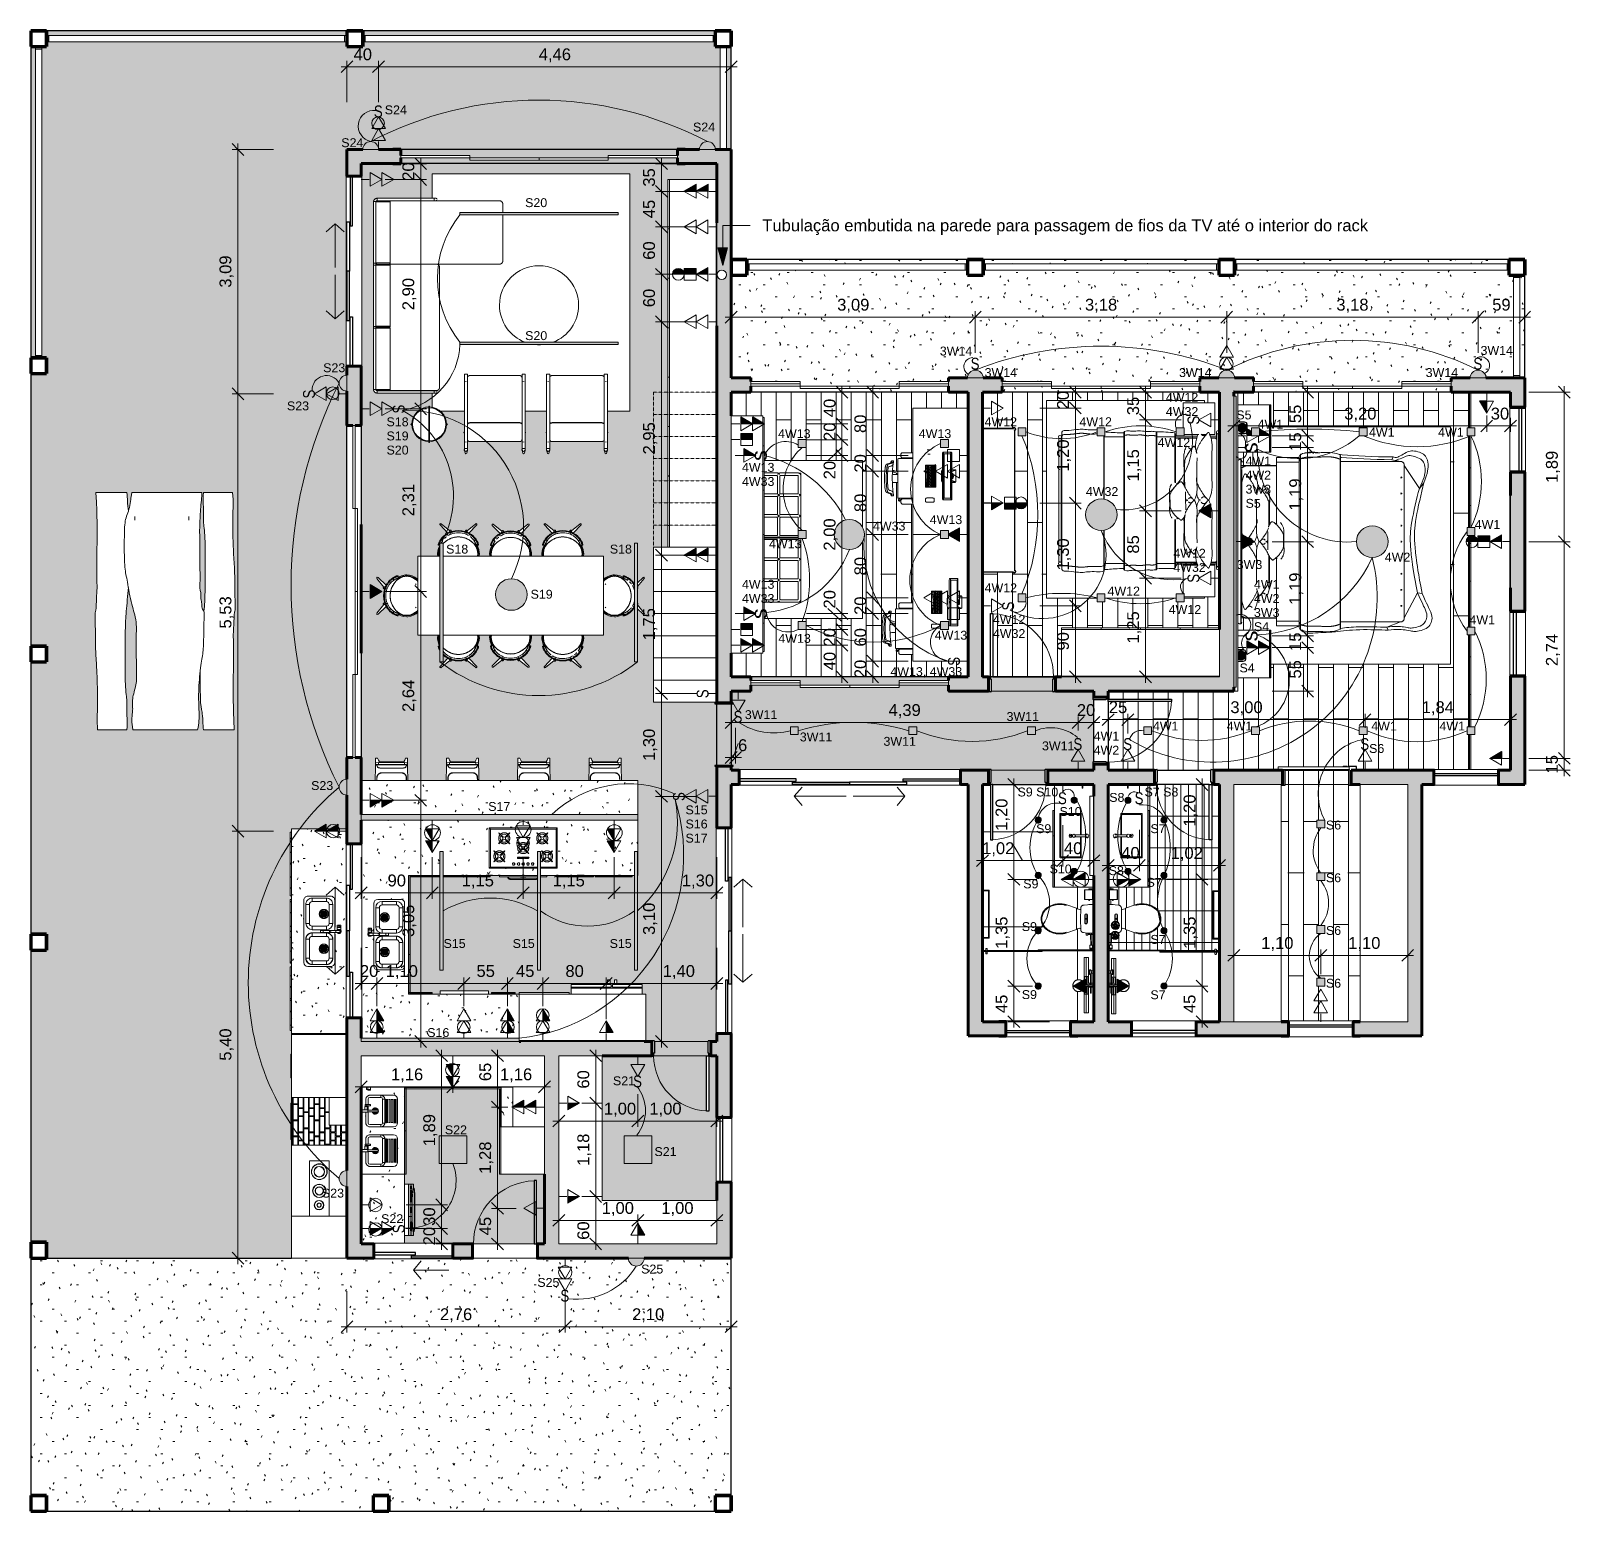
# Model space of a CAD drawing. Header units: millimetres. Extents: x -11245 to 8231, y -22520 to -3800.
import ezdxf

# ---------------------------------------------------------------- set-up
doc = ezdxf.new("R2010")
doc.units = ezdxf.units.MM
doc.linetypes.add('Overhead', pattern=[3.96875, 2.38125, -1.5875])
for name, color, linetype, lineweight in [('A-ANNO-DIMS', 211, 'Continuous', 9), ('A-ANNO-DIMS-75', 211, 'Continuous', 9), ('A-ANNO-NOTE', 131, 'Continuous', 9), ('A-AREA', 32, 'Continuous', 9), ('A-DETL-GENF', 92, 'Continuous', 9), ('A-DETL-THIN', 151, 'Continuous', 9), ('A-DOOR', 31, 'Continuous', 9), ('A-FLOR', 192, 'Continuous', 25), ('A-FLOR-PATT', 8, 'Continuous', 25), ('A-GENM', 13, 'Continuous', 9), ('A-GLAZ', 151, 'Continuous', 9), ('A-WALL', 113, 'Continuous', 25), ('A-WALL-PATT', 111, 'Continuous', 25), ('Balaústres', 7, 'Continuous', 9), ('C-TOPO', 7, 'Continuous', 9), ('Corrimãos superiores', 7, 'Continuous', 9), ('E-ELEC-EQPM', 71, 'Continuous', 9), ('E-LITE-EQPM', 33, 'Continuous', 9), ('G-ANNO-TEXT', 231, 'Continuous', 9), ('G-IMPT', 8, 'Continuous', 9), ('I-FURN', 30, 'Continuous', 9), ('P-SANR-FIXT', 6, 'Continuous', 9), ('Q-CASE', 31, 'Continuous', 9), ('S-COLS', 52, 'Continuous', 25), ('S-COLS-SYMB', 171, 'Continuous', 100), ('S-STRS', 31, 'Continuous', 9), ('S-STRS-MBND', 31, 'Overhead', 9)]:
    doc.layers.add(name, color=color, linetype=linetype, lineweight=lineweight)
doc.styles.add('@Arial Unicode MS', font='ARIALUNI.TTF', dxfattribs={"height": 150})
doc.styles.add('Arial', font='arial.ttf', dxfattribs={"width": 0.8, "height": 150})
doc.styles.add('Arial_1', font='arial.ttf', dxfattribs={"height": 112.5})
doc.styles.add('Arial_2', font='arial.ttf', dxfattribs={"height": 150})
doc.dimstyles.new('CRT_-__Metros_-_Linha_de_chamada_3_5_mm', dxfattribs={"dimscale": 304.8, "dimtxt": 150.876728, "dimasz": 0.492126, "dimexe": 0.246063, "dimexo": 0.0625, "dimgap": 0.123031, "dimtad": 1, "dimlfac": 0.001, "dimrnd": 0.01, "dimzin": 0, "dimdsep": 46, "dimtxsty": '@Arial Unicode MS', "dimblk1": 'OBLIQUE', "dimblk2": 'OBLIQUE', "dimsah": 1, "dimcen": 0.09, "dimdle": 0.246063, "dimazin": 0, "dimtfac": 1, "dimtdec": 4, "dimtix": 1, "dimtmove": 0, "dimatfit": 3, "dimfxl": 1.476378, "dimfxlon": 1, "dimtvp": 1, "dimtolj": 1, "dimtzin": 0, "dimarcsym": 2})
doc.dimstyles.new('CRT_-__Metros_-_Linha_de_chamada_3_5_mm_1', dxfattribs={"dimscale": 304.8, "dimtxt": 150.876728, "dimasz": 0.492126, "dimexe": 0.246063, "dimexo": 0.0625, "dimgap": 0.123031, "dimtad": 1, "dimdec": 0, "dimlfac": 0.1, "dimdsep": 46, "dimtxsty": '@Arial Unicode MS', "dimblk1": 'OBLIQUE', "dimblk2": 'OBLIQUE', "dimsah": 1, "dimcen": 0.09, "dimdle": 0.246063, "dimazin": 0, "dimtfac": 1, "dimtdec": 4, "dimtix": 1, "dimtmove": 0, "dimatfit": 3, "dimfxl": 1.476378, "dimfxlon": 1, "dimtvp": 1, "dimtolj": 1, "dimtzin": 0, "dimarcsym": 2})
doc.dimstyles.new('CRT_-__Metros_-_Linha_de_chamada_3_5_mm_2', dxfattribs={"dimscale": 304.8, "dimtxt": 150.876728, "dimasz": 0.492126, "dimexe": 0.246063, "dimexo": 0.0625, "dimgap": 0.123031, "dimtad": 1, "dimdec": 0, "dimlfac": 0.1, "dimdsep": 46, "dimtxsty": '@Arial Unicode MS', "dimblk1": 'OBLIQUE', "dimblk2": 'OBLIQUE', "dimsah": 1, "dimcen": 0.09, "dimdle": 0.246063, "dimazin": 0, "dimtfac": 1, "dimtdec": 4, "dimtix": 1, "dimtmove": 2, "dimatfit": 3, "dimfxl": 1.476378, "dimfxlon": 1, "dimtvp": 1, "dimtolj": 1, "dimtzin": 0, "dimarcsym": 2})
doc.dimstyles.new('CRT_-__Metros_-_Linha_de_chamada_3_5_mm_3', dxfattribs={"dimscale": 304.8, "dimtxt": 150.876728, "dimasz": 0.492126, "dimexe": 0.246063, "dimexo": 0.0625, "dimgap": 0.123031, "dimtad": 1, "dimlfac": 0.001, "dimrnd": 0.01, "dimzin": 0, "dimdsep": 46, "dimtxsty": '@Arial Unicode MS', "dimblk1": 'OBLIQUE', "dimblk2": 'OBLIQUE', "dimsah": 1, "dimcen": 0.09, "dimdle": 0.246063, "dimazin": 0, "dimtfac": 1, "dimtdec": 4, "dimtix": 1, "dimtmove": 2, "dimatfit": 3, "dimfxl": 1.476378, "dimfxlon": 1, "dimtvp": 1, "dimtolj": 1, "dimtzin": 0, "dimarcsym": 2})
doc.dimstyles.new('CRT_-__Metros_-_Linha_de_chamada_3_5_mm_4', dxfattribs={"dimscale": 304.8, "dimtxt": 150.876728, "dimasz": 0.492126, "dimexe": 0.246063, "dimexo": 0.0625, "dimgap": 0.123031, "dimtad": 1, "dimlfac": 0.001, "dimrnd": 0.01, "dimzin": 0, "dimdsep": 46, "dimtxsty": '@Arial Unicode MS', "dimblk1": 'OBLIQUE', "dimblk2": 'OBLIQUE', "dimsah": 1, "dimcen": 0.09, "dimdle": 0.246063, "dimazin": 0, "dimtfac": 1, "dimtdec": 4, "dimtix": 1, "dimtmove": 1, "dimatfit": 3, "dimfxl": 1.476378, "dimfxlon": 1, "dimtvp": 1, "dimtolj": 1, "dimtzin": 0, "dimarcsym": 2})
doc.dimstyles.new('CRT_-__Metros_-_Linha_de_chamada_3_5_mm_5', dxfattribs={"dimscale": 304.8, "dimtxt": 150.876728, "dimasz": 0.492126, "dimexe": 0.246063, "dimexo": 0.0625, "dimgap": 0.123031, "dimtad": 1, "dimdec": 0, "dimlfac": 0.1, "dimdsep": 46, "dimtxsty": '@Arial Unicode MS', "dimblk1": 'OBLIQUE', "dimblk2": 'OBLIQUE', "dimsah": 1, "dimcen": 0.09, "dimdle": 0.246063, "dimazin": 0, "dimtfac": 1, "dimtdec": 4, "dimtix": 1, "dimtmove": 1, "dimatfit": 3, "dimfxl": 1.476378, "dimfxlon": 1, "dimtvp": 1, "dimtolj": 1, "dimtzin": 0, "dimarcsym": 2})
pattern_1 = [(0, (0, 0), (609.6, 152.4), [25.146, -432.054, 25.146, -432.054, -2438.4]), (0, (0, 0), (609.6, 152.4), [-914.4, 25.146, -889.254, 25.146, -432.054, -1066.8]), (0, (0, 0), (609.6, 152.4), [-2286, 25.146, -279.654, 25.146, -736.854]), (120, (228.6, 76.2), (-436.7823, 451.7291), [25.146, -432.054, 25.146, -432.054, -2438.4]), (120, (228.6, 76.2), (-436.7823, 451.7291), [-914.4, 25.146, -889.254, 25.146, -432.054, -1066.8]), (120, (228.6, 76.2), (-436.7823, 451.7291), [-2286, 25.146, -279.654, 25.146, -736.854]), (240, (304.8, 381), (-172.8177, -604.1291), [25.146, -432.054, 25.146, -432.054, -2438.4]), (240, (304.8, 381), (-172.8177, -604.1291), [-914.4, 25.146, -889.254, 25.146, -432.054, -1066.8]), (240, (304.8, 381), (-172.8177, -604.1291), [-2286, 25.146, -279.654, 25.146, -736.854])]
pattern_2 = [(126.87, (18202.026, -7719.57), (624.75167, -937.12388), [156.188, -1405.688]), (116.565, (18108.31, -7907), (-312.3744, 312.3754), [349.246, -349.246]), (108.435, (17952.13, -7906.995), (-312.3757, 624.7491), [197.563, -790.253])]
pattern_3 = [(126.87, (18202.026, -7719.57), (624.75167, -937.12388), [156.187, -1405.687]), (116.565, (18108.31, -7907), (-312.3744, 312.3754), [349.246, -349.246]), (108.435, (17952.13, -7906.995), (-312.3757, 624.7491), [197.563, -790.253])]
pattern_4 = [(126.87, (18202.026, -7719.57), (624.75167, -937.12388), [156.188, -1405.688]), (116.565, (18108.31, -7907), (-312.3744, 312.3754), [349.246, -349.246]), (108.435, (17952.13, -7906.995), (-312.37604, 624.75005), [197.564, -790.253])]
pattern_5 = [(126.87, (18202.026, -7719.57), (624.75167, -937.12388), [156.187, -1405.687]), (116.565, (18108.31, -7907), (-312.3744, 312.3754), [349.246, -349.246]), (108.435, (17952.13, -7906.995), (-312.37604, 624.75005), [197.564, -790.253])]
pattern_6 = [(270, (17889.65, -7594.62), (152.4, -609.6), [25.146, -432.054, 25.146, -2870.454]), (270, (17889.65, -7594.62), (152.4, -609.6), [-482.346, -432.054, 25.146, -889.254, -1524]), (270, (17889.65, -7594.62), (152.4, -609.6), [-1828.8, 25.146, -432.054, 25.146, -1041.654]), (270, (17889.65, -7594.62), (152.4, -609.6), [-2311.146, -279.654, 25.146, -736.854]), (30, (17965.85, -7823.22), (451.7291, 436.7823), [25.146, -432.054, 25.146, -432.054, -2438.4]), (30, (17965.85, -7823.22), (451.7291, 436.7823), [-914.4, 25.146, -889.254, 25.146, -432.054, -1066.8]), (30, (17965.85, -7823.22), (451.7291, 436.7823), [-2286, 25.146, -279.654, 25.146, -736.854]), (150, (18270.65, -7899.42), (-604.1291, 172.8177), [25.146, -432.054, 25.146, -2870.454]), (150, (18270.65, -7899.42), (-604.1291, 172.8177), [-482.346, -432.054, 25.146, -889.254, -1524]), (150, (18270.65, -7899.42), (-604.1291, 172.8177), [-1828.8, 25.146, -432.054, 25.146, -1041.654]), (150, (18270.65, -7899.42), (-604.1291, 172.8177), [-2311.146, -279.654, 25.146, -736.854])]
pattern_7 = [(180, (300, 9.53), (3e-14, 270.94), [193.675, -9.525]), (180, (300, 67.73), (3e-14, 270.94), [193.675, -9.525]), (90, (300, 9.53), (203.2, -1e-14), [58.21, -212.73]), (90, (106.33, 9.53), (203.2, -1e-14), [58.21, -212.73]), (180, (147.6, 77.26), (3e-14, 270.94), [193.675, -9.525, 92.075, -9.525]), (180, (147.6, 135.47), (3e-14, 270.94), [193.675, -9.525, 92.075, -9.525]), (90, (147.6, 77.26), (304.8, -2e-14), [58.21, -212.73]), (90, (-46.08, 77.26), (304.8, -2e-14), [58.21, -212.73]), (90, (-55.6, 77.26), (304.8, -2e-14), [58.21, -212.73]), (90, (-147.68, 77.26), (304.8, -2e-14), [58.21, -212.73]), (180, (198.4, 145), (3e-14, 270.94), [193.675, -9.525]), (180, (198.4, 203.2), (3e-14, 270.94), [193.675, -9.525]), (90, (198.4, 145), (203.2, -1e-14), [58.21, -212.73]), (90, (4.72, 145), (203.2, -1e-14), [58.21, -212.73]), (180, (147.6, 212.73), (3e-14, 270.94), [193.675, -9.525, 92.075, -9.525]), (180, (147.6, 270.94), (3e-14, 270.94), [193.675, -9.525, 92.075, -9.525]), (90, (147.6, 212.73), (304.8, -2e-14), [58.21, -212.73]), (90, (-46.08, 212.73), (304.8, -2e-14), [58.21, -212.73]), (90, (-55.6, 212.73), (304.8, -2e-14), [58.21, -212.73]), (90, (-147.68, 212.73), (304.8, -2e-14), [58.21, -212.73])]
pattern_8 = [(180, (-550, 9.53), (3e-14, 270.94), [193.68, -9.53]), (180, (-550, 67.73), (3e-14, 270.94), [193.675, -9.525]), (90, (-550, 9.53), (203.2, -1e-14), [58.21, -212.73]), (90, (-743.67, 9.53), (203.2, -1e-14), [58.21, -212.73]), (180, (-702.4, 77.26), (3e-14, 270.94), [193.675, -9.525, 92.075, -9.525]), (180, (-702.4, 135.47), (3e-14, 270.94), [193.675, -9.525, 92.075, -9.525]), (90, (-702.4, 77.26), (304.8, -2e-14), [58.21, -212.73]), (90, (-896.08, 77.26), (304.8, -2e-14), [58.21, -212.73]), (90, (-905.6, 77.26), (304.8, -2e-14), [58.21, -212.73]), (90, (-997.67, 77.26), (304.8, -2e-14), [58.21, -212.73]), (180, (-651.6, 145), (3e-14, 270.94), [193.675, -9.525]), (180, (-651.6, 203.2), (3e-14, 270.94), [193.675, -9.525]), (90, (-651.6, 145), (203.2, -1e-14), [58.21, -212.73]), (90, (-845.27, 145), (203.2, -1e-14), [58.21, -212.73]), (180, (-702.4, 212.73), (3e-14, 270.94), [193.675, -9.525, 92.075, -9.525]), (180, (-702.4, 270.94), (3e-14, 270.94), [193.675, -9.525, 92.075, -9.525]), (90, (-702.4, 212.73), (304.8, -2e-14), [58.21, -212.73]), (90, (-896.08, 212.73), (304.8, -2e-14), [58.21, -212.73]), (90, (-905.6, 212.73), (304.8, -2e-14), [58.21, -212.73]), (90, (-997.67, 212.73), (304.8, -2e-14), [58.21, -212.73])]
pattern_9 = [(0, (7064.62, 16759.65), (609.6, 152.4), [25.146, -432.054, 25.146, -432.054, -2438.4]), (0, (7064.62, 16759.65), (609.6, 152.4), [-914.4, 25.146, -889.254, 25.146, -432.054, -1066.8]), (0, (7064.62, 16759.65), (609.6, 152.4), [-2286, 25.146, -279.654, 25.146, -736.854]), (120, (7293.22, 16835.85), (-436.7823, 451.7291), [25.146, -432.054, 25.146, -432.054, -2438.4]), (120, (7293.22, 16835.85), (-436.7823, 451.7291), [-914.4, 25.146, -889.254, 25.146, -432.054, -1066.8]), (120, (7293.22, 16835.85), (-436.7823, 451.7291), [-2286, 25.146, -279.654, 25.146, -736.854]), (240, (7369.42, 17140.65), (-172.8177, -604.1291), [25.146, -432.054, 25.146, -2870.454]), (240, (7369.42, 17140.65), (-172.8177, -604.1291), [-482.346, -432.054, 25.146, -889.254, -1524]), (240, (7369.42, 17140.65), (-172.8177, -604.1291), [-1828.8, 25.146, -432.054, 25.146, -1041.654]), (240, (7369.42, 17140.65), (-172.8177, -604.1291), [-2311.146, -279.654, 25.146, -736.854])]

msp = doc.modelspace()

# ---------------------------------------------------------------- texts
at = {"layer": 'A-ANNO-NOTE', "char_height": 150, "width": 139.49363, "attachment_point": 1, "style": 'Arial'}
for insert in [(-6904.053, -4743.945), (645.947, -7933.945), (7005.947, -7933.945), (-2353.587, -12399.31), (1945.947, -12743.945), (2575.947, -12743.945), (5575.947, -12743.945), (1750.413, -13429.31), (2720.413, -13429.31), (-3624.587, -17009.31), (-4544.587, -19719.31)]:
    msp.add_mtext('S', dxfattribs=dict(at, insert=insert))
at = {"layer": 'A-ANNO-NOTE', "char_height": 150, "width": 139.49363, "attachment_point": 1, "rotation": 90, "style": 'Arial'}
for insert in [(-7800.326, -8449.084), (-6664.961, -8639.618), (3389.674, -8779.084), (-2084.961, -9229.618), (4125.039, -9129.618), (3389.674, -10779.084), (1045.039, -11129.618), (-2084.961, -11229.618), (4125.039, -11509.618), (359.674, -11829.084), (-2820.326, -12239.084), (-3120.326, -13539.084), (-6664.961, -19004.618)]:
    msp.add_mtext('S', dxfattribs=dict(at, insert=insert))
at = {"layer": 'G-ANNO-TEXT', "color": 33, "char_height": 112.5, "attachment_point": 1, "style": 'Arial_1'}
for s, insert, width in [('S24', (-6766.199, -4743.307), 342.72141), ('S24', (-2866.854, -4960.466), 342.72141), ('S24', (-7316.63, -5158.254), 342.72141), ('S20', (-4990.832, -5916.735), 342.72141), ('S20', (-4990.832, -7598.091), 342.72141), ('3W14', (7096.494, -7784.988), 517.08844), ('3W14', (255.611, -7793.037), 517.08844), ('S23', (-7545.708, -8004.183), 342.72141), ('3W14', (822.459, -8065.397), 517.08844), ('3W14', (3282.459, -8065.397), 517.08844), ('3W14', (6402.459, -8065.397), 517.08844), ('S23', (-8003.626, -8486.6), 342.72141), ('4W12', (3115.285, -8378.816), 517.08844), ('4W32', (3115.285, -8557.41), 517.08844), ('S18', (-6744.197, -8687.98), 342.72141), ('4W12', (822.459, -8686.818), 517.08844), ('4W12', (2022.459, -8686.818), 517.08844), ('S5', (4006.84, -8601.07), 234.49359), ('4W1', (4276.545, -8718.27), 408.86062), ('S19', (-6744.197, -8866.574), 342.72141), ('4W13', (-1790.299, -8837.577), 517.08844), ('4W13', (-10.299, -8837.577), 517.08844), ('4W12', (3012.054, -8948.618), 517.08844), ('4W1', (5685.286, -8818.853), 408.86062), ('4W1', (6559.803, -8818.853), 408.86062), ('S20', (-6744.197, -9045.168), 342.72141), ('4W13', (-2247.291, -9263.94), 517.08844), ('4W1', (4123.713, -9182.958), 408.86062), ('4W33', (-2247.291, -9442.534), 517.08844), ('4W2', (4123.713, -9361.552), 408.86062), ('3W3', (4123.713, -9540.146), 408.86062), ('4W32', (2103.604, -9569.718), 517.08844), ('S5', (4123.713, -9718.739), 234.49359), ('4W13', (128.607, -9925.214), 517.08844), ('4W33', (-589.75, -10005.962), 517.08844), ('4W1', (7023.188, -9985.599), 408.86062), ('S18', (-5990.267, -10297.547), 342.72141), ('S18', (-3918.901, -10297.547), 342.72141), ('4W13', (-1905.423, -10230.728), 517.08844), ('4W12', (3209.961, -10350.175), 517.08844), ('3W3', (4012.281, -10493.112), 408.86062), ('4W2', (5885.52, -10398.386), 408.86062), ('4W32', (3209.961, -10528.769), 517.08844), ('S19', (-4921.607, -10868.388), 342.72141), ('4W13', (-2247.291, -10742.958), 517.08844), ('4W12', (822.459, -10786.818), 517.08844), ('4W12', (2377.617, -10828.281), 517.08844), ('4W1', (4229.869, -10742.958), 408.86062), ('4W33', (-2247.291, -10921.552), 517.08844), ('4W12', (3151.567, -11061.816), 517.08844), ('4W2', (4229.869, -10921.552), 408.86062), ('3W3', (4229.869, -11100.146), 408.86062), ('4W12', (927.378, -11186.818), 517.08844), ('S4', (4229.869, -11278.739), 234.49359), ('4W1', (6956.64, -11191.93), 408.86062), ('4W13', (-1786.864, -11426.356), 517.08844), ('4W13', (191.913, -11386.777), 517.08844), ('4W32', (927.378, -11365.412), 517.08844), ('4W13, 4W33', (-369.565, -11846.819), 1142.40469), ('S4', (4047.556, -11799.625), 234.49359), ('3W11', (-2210.934, -12390.767), 517.08844), ('3W11', (1100.014, -12414.686), 517.08844), ('4W1', (2951.485, -12534.994), 408.86062), ('4W1', (3885.445, -12534.994), 408.86062), ('4W1', (5714.609, -12534.994), 408.86062), ('4W1', (6576.954, -12534.994), 408.86062), ('3W11', (-1515.368, -12673.036), 517.08844), ('3W11', (-456.82, -12728.512), 517.08844), ('3W11', (1548.359, -12785.884), 517.08844), ('4W1', (2202.239, -12661.651), 408.86062), ('4W2', (2202.239, -12840.245), 408.86062), ('S6', (5686.864, -12818.738), 234.49359), ('S23', (-7697.947, -13287.451), 342.72141), ('S9 S10', (1238.823, -13369.079), 631.32891), ('S8', (2399.352, -13437.406), 234.49359), ('S7 S8', (2845.372, -13369.079), 523.10109), ('S17', (-5457.672, -13551.907), 342.72141), ('S15', (-2961.488, -13595.086), 342.72141), ('S10', (1770.268, -13615.759), 342.72141), ('S16', (-2961.488, -13773.68), 342.72141), ('S6', (5140.443, -13786.787), 234.49359), ('S17', (-2961.488, -13952.273), 342.72141), ('S9', (1473.967, -13832.707), 234.49359), ('S7', (2920.222, -13832.707), 234.49359), ('S10', (1644.414, -14342.577), 342.72141), ('S8', (2392.121, -14363.511), 234.49359), ('S9', (1311.468, -14531.072), 234.49359), ('S7', (2871.525, -14511.605), 234.49359), ('S6', (5140.443, -14453.454), 234.49359), ('S9', (1292.622, -15070.743), 234.49359), ('S6', (5140.443, -15120.12), 234.49359), ('S15', (-6022.969, -15284.819), 342.72141), ('S15', (-5148.762, -15284.819), 342.72141), ('S15', (-3921.474, -15284.819), 342.72141), ('S7', (2920.222, -15232.707), 234.49359), ('S9', (1292.622, -15930.743), 234.49359), ('S7', (2920.222, -15932.707), 234.49359), ('S6', (5140.443, -15786.787), 234.49359), ('S16', (-6228.981, -16410.875), 342.72141), ('S21', (-3879.505, -17021.149), 342.72141), ('S22', (-6005.661, -17640.812), 342.72141), ('S21', (-3354.226, -17916.2), 342.72141), ('S23', (-7561.294, -18440.855), 342.72141), ('S22', (-6812.793, -18764.362), 342.72141), ('S25', (-3522.638, -19401.499), 342.72141), ('S25', (-4836.225, -19570.499), 342.72141)]:
    msp.add_mtext(s, dxfattribs=dict(at, insert=insert, width=width))
at = {"layer": 'G-ANNO-TEXT', "color": 7, "insert": (-1989.885, -6185.074), "char_height": 150, "width": 9512.02219, "attachment_point": 1, "style": 'Arial_2'}
msp.add_mtext('Tubulação embutida na parede para passagem de fios da TV até o interior do rack', dxfattribs=at)
at = {"layer": 'G-ANNO-TEXT', "color": 5, "char_height": 150, "width": 174.36703, "attachment_point": 1, "rotation": 90, "style": 'Arial_2'}
for insert in [(-2083.175, -9241.993), (4125.874, -9143.475), (-2083.175, -11241.993), (4125.874, -11523.475)]:
    msp.add_mtext('S', dxfattribs=dict(at, insert=insert))

# ---------------------------------------------------------------- blocks, each defined once
blk = doc.blocks.new('Porta correr 4 folhas - 250 x 210-3560947-PONTOS ELÉTRICOS TÉRREO')
at = {"layer": 'A-DOOR', "lineweight": 25}
for p, q in [((-1249, 100), (-1349, 100)), ((-1349, 100), (-1349, 90)), ((-1249, 15), (-1249, 100)), ((1349, 100), (1249, 100)), ((1249, 100), (1249, 15)), ((1349, 90), (1349, 100)), ((-1349, -90), (-1349, -100)), ((-1349, -100), (-1249, -100)), ((-1249, -100), (-1249, -45)), ((1249, -45), (1249, -100)), ((1249, -100), (1349, -100)), ((1349, -100), (1349, -90))]:
    blk.add_line(p, q, dxfattribs=at)
at = {"layer": 'A-DOOR'}
for p, q in [((-625, 15), (-1250, 15)), ((-1250, 15), (-1250, -15)), ((0, 45), (-625, 45)), ((-625, 45), (-625, 15)), ((-625, 15), (0, 15)), ((-625, -15), (-625, 15)), ((0, 15), (0, 45)), ((0, 45), (625, 45)), ((0, 15), (0, 45)), ((625, 15), (0, 15)), ((625, 45), (625, 15)), ((625, -15), (625, 15)), ((625, 15), (1250, 15)), ((1250, 15), (1250, -15)), ((-625, -15), (-1250, -15)), ((-1250, -15), (-1250, -45)), ((-1250, -15), (-625, -15)), ((-1250, -45), (-625, -45)), ((-625, -45), (-625, -15)), ((625, -45), (625, -15)), ((625, -15), (1250, -15)), ((1250, -15), (625, -15)), ((1250, -45), (625, -45)), ((1250, -15), (1250, -45))]:
    blk.add_line(p, q, dxfattribs=at)
blk = doc.blocks.new('Janela basculante e folha fixa - 80 x 160 cm 2-4390414-PONTOS ELÉTRICOS TÉRREO')
at = {"layer": 'A-GLAZ', "lineweight": 25}
for p, q in [((-413, 100), (-508, 100)), ((-508, 100), (-508, 90)), ((-408, -95), (-408, 95)), ((392, 95), (392, -95)), ((492, 100), (397, 100)), ((492, 90), (492, 100)), ((-508, -90), (-508, -100)), ((-508, -100), (-413, -100)), ((-408, -50), (-408, -20)), ((-408, -20), (392, -20)), ((392, -50), (-408, -50)), ((392, -20), (392, -50)), ((397, -100), (492, -100)), ((492, -100), (492, -90))]:
    blk.add_line(p, q, dxfattribs=at)
at = {"layer": 'A-GLAZ'}
for p, q in [((-418, -90), (-418, 90)), ((397, 100), (-413, 100)), ((402, 90), (402, -90)), ((-413, -100), (397, -100))]:
    blk.add_line(p, q, dxfattribs=at)
at = {"layer": 'A-GLAZ', "lineweight": 25}
for centre, start, end in [((-413, 95), 360, 90), ((397, 95), 90, 180), ((-413, -95), 270, 360), ((397, -95), 180, 270)]:
    blk.add_arc(centre, 5, start, end, dxfattribs=at)
at = {"layer": 'A-GLAZ'}
for points, knots in [([(-413, 100), (-413, 100), (-412, 100), (-411, 100), (-411, 99), (-410, 99), (-410, 99), (-410, 99), (-409, 98), (-409, 98), (-409, 98), (-409, 97), (-408, 96), (-408, 95), (-408, 95)], [0, 0, 0, 0, 0.166667, 0.25, 0.333333, 0.375, 0.416667, 0.5, 0.541667, 0.583333, 0.666667, 0.75, 0.833333, 1, 1, 1, 1]), ([(397, 100), (396, 100), (396, 100), (395, 100), (394, 99), (394, 99), (394, 99), (393, 99), (393, 98), (393, 98), (392, 98), (392, 97), (392, 96), (392, 95), (392, 95)], [0, 0, 0, 0, 0.166667, 0.25, 0.333333, 0.375, 0.416667, 0.5, 0.541667, 0.583333, 0.666667, 0.75, 0.833333, 1, 1, 1, 1]), ([(-408, -95), (-408, -95), (-408, -96), (-409, -97), (-409, -98), (-409, -98), (-409, -98), (-410, -99), (-410, -99), (-411, -99), (-411, -99), (-411, -100), (-412, -100), (-413, -100), (-413, -100)], [0, 0, 0, 0, 0.166667, 0.25, 0.333333, 0.416667, 0.458333, 0.5, 0.583333, 0.666667, 0.708333, 0.75, 0.833333, 1, 1, 1, 1]), ([(392, -95), (392, -95), (392, -96), (392, -97), (392, -98), (393, -98), (393, -98), (393, -99), (394, -99), (394, -99), (395, -99), (395, -100), (396, -100), (396, -100), (397, -100)], [0, 0, 0, 0, 0.166667, 0.25, 0.333333, 0.416667, 0.458333, 0.5, 0.583333, 0.666667, 0.708333, 0.75, 0.833333, 1, 1, 1, 1])]:
    blk.add_open_spline(points, degree=3, knots=knots, dxfattribs=at)
blk = doc.blocks.new('Janela basculante e folha fixa - 80 x 160 cm 2-4390463-PONTOS ELÉTRICOS TÉRREO')
at = {"layer": 'A-GLAZ', "lineweight": 25}
for p, q in [((-413, 100), (-508, 100)), ((-508, 100), (-508, 90)), ((-408, -95), (-408, 95)), ((392, 95), (392, -95)), ((492, 100), (397, 100)), ((492, 90), (492, 100)), ((-508, -90), (-508, -100)), ((-508, -100), (-413, -100)), ((-408, -50), (-408, -20)), ((-408, -20), (392, -20)), ((392, -50), (-408, -50)), ((392, -20), (392, -50)), ((397, -100), (492, -100)), ((492, -100), (492, -90))]:
    blk.add_line(p, q, dxfattribs=at)
at = {"layer": 'A-GLAZ'}
for p, q in [((-418, -90), (-418, 90)), ((397, 100), (-413, 100)), ((402, 90), (402, -90)), ((-413, -100), (397, -100))]:
    blk.add_line(p, q, dxfattribs=at)
at = {"layer": 'A-GLAZ', "lineweight": 25}
for centre, start, end in [((-413, 95), 360, 90), ((397, 95), 90, 180), ((-413, -95), 270, 360), ((397, -95), 180, 270)]:
    blk.add_arc(centre, 5, start, end, dxfattribs=at)
at = {"layer": 'A-GLAZ'}
for points, knots in [([(-413, 100), (-413, 100), (-412, 100), (-411, 100), (-411, 99), (-410, 99), (-410, 99), (-410, 99), (-409, 98), (-409, 98), (-409, 98), (-409, 97), (-408, 96), (-408, 95), (-408, 95)], [0, 0, 0, 0, 0.166667, 0.25, 0.333333, 0.375, 0.416667, 0.5, 0.541667, 0.583333, 0.666667, 0.75, 0.833333, 1, 1, 1, 1]), ([(397, 100), (396, 100), (396, 100), (395, 100), (394, 99), (394, 99), (394, 99), (393, 99), (393, 98), (393, 98), (392, 98), (392, 97), (392, 96), (392, 95), (392, 95)], [0, 0, 0, 0, 0.166667, 0.25, 0.333333, 0.375, 0.416667, 0.5, 0.541667, 0.583333, 0.666667, 0.75, 0.833333, 1, 1, 1, 1]), ([(-408, -95), (-408, -95), (-408, -96), (-409, -97), (-409, -98), (-409, -98), (-409, -98), (-410, -99), (-410, -99), (-411, -99), (-411, -99), (-411, -100), (-412, -100), (-413, -100), (-413, -100)], [0, 0, 0, 0, 0.166667, 0.25, 0.333333, 0.416667, 0.458333, 0.5, 0.583333, 0.666667, 0.708333, 0.75, 0.833333, 1, 1, 1, 1]), ([(392, -95), (392, -95), (392, -96), (392, -97), (392, -98), (393, -98), (393, -98), (393, -99), (394, -99), (394, -99), (395, -99), (395, -100), (396, -100), (396, -100), (397, -100)], [0, 0, 0, 0, 0.166667, 0.25, 0.333333, 0.416667, 0.458333, 0.5, 0.583333, 0.666667, 0.708333, 0.75, 0.833333, 1, 1, 1, 1])]:
    blk.add_open_spline(points, degree=3, knots=knots, dxfattribs=at)
blk = doc.blocks.new('Pilar de Madeira - 20x20cm-4274178-PONTOS ELÉTRICOS TÉRREO')
at = {"layer": 'S-COLS', "lineweight": 80}
for p, q in [((100, 100), (-100, 100)), ((-100, 100), (-100, -100)), ((100, -100), (100, 100)), ((-100, -100), (100, -100))]:
    blk.add_line(p, q, dxfattribs=at)
at = {"layer": 'S-COLS-SYMB'}
for p, q in [((-100, 100), (-100, -100)), ((-100, 100), (100, 100)), ((100, 100), (100, -100)), ((-100, -100), (100, -100))]:
    blk.add_line(p, q, dxfattribs=at)
blk = doc.blocks.new('Pilar de Madeira - 20x20cm-4274203-PONTOS ELÉTRICOS TÉRREO')
at = {"layer": 'S-COLS', "lineweight": 80}
for p, q in [((100, 100), (-100, 100)), ((-100, 100), (-100, -100)), ((100, -100), (100, 100)), ((-100, -100), (100, -100))]:
    blk.add_line(p, q, dxfattribs=at)
at = {"layer": 'S-COLS-SYMB'}
for p, q in [((-100, 100), (-100, -100)), ((-100, 100), (100, 100)), ((100, 100), (100, -100)), ((-100, -100), (100, -100))]:
    blk.add_line(p, q, dxfattribs=at)
blk = doc.blocks.new('Mesa de Jantar Skogsta - Único-4553119-PONTOS ELÉTRICOS TÉRREO')
at = {"layer": 'I-FURN', "color": 254}
for p, q in [((854, 500), (-1175, 500)), ((-1175, 500), (-1175, -500)), ((1175, 500), (894, 500)), ((1175, -500), (1175, 500)), ((-1175, -500), (854, -500)), ((894, -500), (1175, -500))]:
    blk.add_line(p, q, dxfattribs=at)
blk = doc.blocks.new('Pilar de Madeira - 20x20cm-4274204-PONTOS ELÉTRICOS TÉRREO')
at = {"layer": 'S-COLS', "lineweight": 80}
for p, q in [((100, 100), (-100, 100)), ((-100, 100), (-100, -100)), ((100, -100), (100, 100)), ((-100, -100), (100, -100))]:
    blk.add_line(p, q, dxfattribs=at)
at = {"layer": 'S-COLS-SYMB'}
for p, q in [((-100, 100), (-100, -100)), ((-100, 100), (100, 100)), ((100, 100), (100, -100)), ((-100, -100), (100, -100))]:
    blk.add_line(p, q, dxfattribs=at)
blk = doc.blocks.new('CRT_POR_Abrir_1 Folha_Madeira - 70 x 210 cm-3907157-PONTOS ELÉTRICOS TÉRREO')
at = {"layer": 'A-DOOR', "lineweight": 25}
for p, q in [((-350, 790), (-320, 790)), ((-350, 90), (-350, 790)), ((-320, 790), (-320, 90)), ((-450, 100), (-355, 100)), ((-320, 90), (-350, 90)), ((-350, 90), (-350, 60)), ((-350, 60), (-340, 60)), ((-340, 60), (-340, -95)), ((340, 60), (350, 60)), ((340, -95), (340, 60)), ((350, 60), (350, 95)), ((355, 100), (450, 100)), ((450, 100), (450, 90)), ((-345, -100), (-450, -100)), ((450, -100), (345, -100)), ((450, -90), (450, -100))]:
    blk.add_line(p, q, dxfattribs=at)
at = {"layer": 'A-DOOR'}
for p, q in [((-350, 90), (-350, 790)), ((-350, 90), (350, 90)), ((350, 90), (-320, 90)), ((-340, -90), (340, -90)), ((-340, -90), (340, -90))]:
    blk.add_line(p, q, dxfattribs=at)
blk.add_arc((-350, 90), 700, 0, 87.5374, dxfattribs=at)
at = {"layer": 'A-DOOR', "lineweight": 25}
for centre, start, end in [((-355, 95), 0, 90), ((355, 95), 90, 180), ((-345, -95), 270, 0), ((345, -95), 180, 270)]:
    blk.add_arc(centre, 5, start, end, dxfattribs=at)
blk = doc.blocks.new('A Cadeira de Jantar - Natural-4761653-PONTOS ELÉTRICOS TÉRREO')
at = {"layer": 'I-FURN', "color": 254}
for p, q in [((-232, 142), (-133, 39)), ((-219, 157), (-110, 68)), ((-141, 24), (-131, 7)), ((110, 68), (219, 157)), ((131, 7), (141, 24)), ((133, 39), (232, 142)), ((-253, -112), (-242, -112)), ((-239, -173), (-245, -220)), ((-242, -102), (-234, -103)), ((-242, -112), (-234, -112)), ((-235, -161), (-239, -173)), ((221, -129), (194, -92)), ((219, -112), (242, -112)), ((220, -106), (242, -102)), ((239, -173), (221, -129)), ((245, -220), (239, -173)), ((242, -112), (253, -112)), ((-255, -220), (-251, -252)), ((-245, -220), (-242, -252)), ((-245, -220), (-242, -252)), ((242, -252), (245, -220)), ((242, -252), (245, -220)), ((251, -252), (255, -220)), ((265, -220), (262, -252))]:
    blk.add_line(p, q, dxfattribs=at)
at = {"layer": 'I-FURN', "color": 254, "flags": 128}
for points in [[(-113, 50), (-111, 57), (-110, 67), (-110, 67)], [(-90, 66), (-90, 68), (-91, 70), (-92, 72), (-93, 73), (-94, 74), (-94, 74), (-95, 75), (-95, 75), (-96, 75), (-96, 75), (-97, 75), (-97, 75), (-97, 75), (-97, 76), (-98, 76), (-98, 76), (-98, 76), (-98, 76), (-98, 76), (-98, 76), (-98, 76), (-99, 76), (-99, 76), (-99, 76), (-99, 76), (-99, 76), (-99, 76), (-99, 76), (-99, 76), (-99, 76), (-99, 76), (-99, 76), (-100, 76), (-100, 76), (-100, 76), (-100, 76), (-100, 76), (-100, 76), (-100, 76), (-100, 76), (-100, 76), (-100, 76), (-100, 76), (-100, 76), (-100, 76), (-100, 76), (-101, 76), (-101, 76), (-101, 76), (-101, 76), (-101, 76), (-101, 76), (-101, 76), (-101, 76), (-101, 76), (-101, 76), (-101, 76), (-102, 76), (-102, 76), (-102, 76), (-102, 76), (-102, 76), (-102, 76), (-103, 76), (-103, 76), (-103, 75), (-103, 75), (-104, 75), (-104, 75), (-104, 75), (-105, 75), (-105, 74), (-106, 74), (-107, 73), (-108, 72), (-109, 71), (-109, 69), (-110, 67), (-110, 66)], [(-100, 76), (-103, 75), (-105, 74), (-107, 73), (-109, 71), (-110, 68), (-110, 66), (-110, 63), (-109, 61), (-107, 59), (-105, 57), (-103, 56), (-100, 56)], [(-101, 44), (-60, 56), (-18, 62), (24, 62), (66, 55), (101, 44)], [(-100, 56), (-97, 56), (-95, 57), (-93, 59), (-91, 61), (-90, 63), (-90, 66), (-90, 68), (-91, 71), (-93, 73), (-95, 74), (-97, 75), (-100, 76)], [(-89, 58), (-90, 67), (-90, 67)], [(89, 58), (90, 67), (90, 67)], [(110, 66), (110, 68), (109, 70), (108, 72), (107, 73), (106, 74), (106, 74), (105, 75), (105, 75), (104, 75), (104, 75), (103, 75), (103, 75), (103, 75), (103, 76), (102, 76), (102, 76), (102, 76), (102, 76), (102, 76), (102, 76), (102, 76), (101, 76), (101, 76), (101, 76), (101, 76), (101, 76), (101, 76), (101, 76), (101, 76), (101, 76), (101, 76), (101, 76), (100, 76), (100, 76), (100, 76), (100, 76), (100, 76), (100, 76), (100, 76), (100, 76), (100, 76), (100, 76), (100, 76), (100, 76), (100, 76), (100, 76), (99, 76), (99, 76), (99, 76), (99, 76), (99, 76), (99, 76), (99, 76), (99, 76), (99, 76), (99, 76), (99, 76), (98, 76), (98, 76), (98, 76), (98, 76), (98, 76), (98, 76), (97, 76), (97, 76), (97, 75), (97, 75), (96, 75), (96, 75), (96, 75), (95, 75), (95, 74), (94, 74), (93, 73), (92, 72), (91, 71), (91, 69), (90, 67), (90, 66)], [(100, 76), (97, 75), (95, 74), (93, 73), (91, 71), (90, 68), (90, 66), (90, 63), (91, 61), (93, 59), (95, 57), (97, 56), (100, 56)], [(100, 56), (103, 56), (105, 57), (107, 59), (109, 61), (110, 63), (110, 66), (110, 68), (109, 71), (107, 73), (105, 74), (103, 75), (100, 76)], [(113, 50), (111, 57), (110, 67), (110, 67)], [(-265, -220), (-262, -184), (-252, -150), (-237, -116), (-235, -114)], [(-234, -134), (-249, -174), (-255, -220)], [(-235, -161), (-239, -173), (-245, -220)], [(-194, -93), (-184, -83), (-163, -66), (-135, -48)], [(135, -48), (99, -29), (61, -17), (20, -10), (-21, -10), (-61, -17), (-99, -29), (-135, -48)], [(51, -15), (0, -10), (-51, -15)], [(51, -15), (0, -10), (-51, -15)], [(196, -94), (184, -83), (163, -66), (135, -48)], [(245, -220), (239, -173), (221, -129), (194, -92)], [(255, -220), (249, -174), (233, -130), (222, -115)], [(234, -114), (246, -134), (258, -168), (264, -204), (265, -220)], [(-262, -252), (-264, -236), (-265, -220)]]:
    blk.add_lwpolyline(points, dxfattribs=at)
at = {"layer": 'I-FURN', "color": 254}
for centre, radius, start, end in [((-225, 149), 10, 30, 210), ((-225, 149), 10, 210, 223.8622), ((-103, 37), 20, 115.501, 146.6906), ((-103, 37), 20, 115.501, 146.6906), ((103, 37), 20, 33.3037, 66.1434), ((103, 37), 20, 33.3037, 66.1434), ((225, 149), 10, 330, 150), ((225, 149), 10, 316.1378, 330)]:
    blk.add_arc(centre, radius, start, end, dxfattribs=at)
for centre, major_axis, ratio, start_param, end_param in [((0, -205), (284, 0), 0.978148, 0.97974, 2.161853), ((0, -205), (274, 0), 0.978148, 2.089683, 2.104927), ((0, -205), (274, 0), 0.978148, 2.090598, 2.102856), ((0, -205), (274, 0), 0.978148, 1.968458, 2.048553), ((-100, 66), (10, 0), 0.985248, 1.570833, 3.403384), ((-100, 66), (10, 0), 0.985248, 3.403386, 3.665164), ((-100, 66), (10, 0), 0.985248, 3.665179, 4.450547), ((-100, 66), (10, 0), 0.985248, 4.450559, 4.712353), ((-100, 66), (10, 0), 0.985248, 6.021394, 7.853945), ((-100, 66), (10, 0), 0.985248, 4.712425, 4.974219), ((0, -205), (274, 0), 0.978148, 1.200877, 1.943118), ((-100, 66), (10, 0), 0.985248, 4.974231, 5.759599), ((0, -205), (274, 0), 0.978148, 1.905949, 1.931638), ((0, -205), (254, 0), 0.978148, 1.581983, 1.947965), ((-100, 66), (10, 0), 0.985248, 5.759614, 6.021392), ((0, -205), (274, 0), 0.978148, 1.769031, 1.905946), ((0, -205), (254, 0), 0.978148, 1.75044, 1.775718), ((0, -205), (274, 0), 0.978148, 1.382212, 1.759381), ((0, -205), (274, 0), 0.978148, 1.717418, 1.744147), ((0, -205), (274, 0), 0.978148, 1.424182, 1.717416), ((0, -205), (254, 0), 0.978148, 1.555459, 1.586166), ((0, -205), (254, 0), 0.978148, 1.193628, 1.55961), ((0, -205), (274, 0), 0.978148, 1.39742, 1.42418), ((0, -205), (254, 0), 0.978148, 1.365918, 1.391178), ((0, -205), (274, 0), 0.978148, 1.235662, 1.372558), ((100, 66), (10, 0), 0.985248, 1.570833, 3.403384), ((100, 66), (10, 0), 0.985248, 3.403386, 3.665164), ((0, -205), (274, 0), 0.978148, 1.209937, 1.23566), ((100, 66), (10, 0), 0.985248, 3.665179, 4.450547), ((100, 66), (-10, 0), 0.985248, 1.308967, 1.57076), ((100, 66), (-10, 0), 0.985248, 2.879801, 4.712353), ((100, 66), (10, 0), 0.985248, 4.712425, 4.974219), ((100, 66), (10, 0), 0.985248, 4.974231, 5.759599), ((0, -205), (274, 0), 0.978148, 1.09306, 1.173113), ((100, 66), (10, 0), 0.985248, 5.759614, 6.021392), ((0, -205), (274, 0), 0.978148, 1.036666, 1.051905), ((0, -205), (274, 0), 0.978148, 1.038737, 1.050984), ((0, -258), (254, 0), 0.978148, 1.758295, 2.13303), ((0, -258), (254, 0), 0.978148, 1.383422, 1.758208), ((0, -258), (254, 0), 0.978148, 1.008562, 1.383385)]:
    blk.add_ellipse(centre, major_axis=major_axis, ratio=ratio, start_param=start_param, end_param=end_param, dxfattribs=at)
for points in [[(-233, -53), (-230, -49), (-224, -39), (-214, -25), (-201, -10), (-188, 3), (-173, 15), (-163, 22), (-158, 26)], [(-125, 11), (-124, 11), (-123, 12), (-121, 13)], [(-124, 11), (-123, 12), (-122, 12), (-121, 13)], [(-121, 13), (-112, 18), (-103, 22), (-93, 26)], [(-99, 41), (-100, 42), (-100, 42), (-100, 43), (-101, 44), (-101, 44), (-101, 44)], [(-99, 41), (-99, 41), (-99, 40), (-99, 40)], [(-99, 40), (-99, 40), (-99, 41), (-99, 41)], [(-98, 38), (-98, 39), (-99, 39), (-99, 40)], [(-98, 38), (-98, 38), (-98, 37), (-97, 37)], [(-97, 37), (-98, 37), (-98, 38), (-98, 38)], [(-97, 37), (-97, 36), (-97, 36), (-97, 35)], [(-97, 35), (-97, 36), (-97, 36), (-97, 37)], [(-97, 35), (-97, 34), (-96, 34), (-96, 33)], [(-96, 33), (-96, 34), (-97, 34), (-97, 35)], [(-96, 33), (-96, 33), (-96, 32), (-95, 32)], [(-95, 32), (-96, 32), (-96, 33), (-96, 33)], [(-95, 32), (-95, 31), (-95, 31), (-95, 30)], [(-95, 30), (-95, 31), (-95, 31), (-95, 32)], [(-95, 30), (-95, 30), (-95, 29), (-94, 29)], [(-94, 29), (-95, 29), (-95, 30), (-95, 30)], [(-94, 28), (-94, 28), (-94, 28), (-94, 29)], [(-93, 26), (-93, 26), (-93, 26), (-94, 27), (-94, 27), (-94, 28)], [(94, 28), (94, 27), (94, 27), (93, 26), (93, 26), (93, 26)], [(93, 26), (103, 22), (112, 18), (121, 13)], [(95, 30), (95, 30), (95, 29), (94, 29)], [(94, 29), (94, 28), (94, 28), (94, 28)], [(96, 33), (96, 33), (96, 32), (95, 32)], [(95, 30), (95, 31), (95, 31), (95, 32)], [(95, 32), (95, 31), (95, 31), (95, 30)], [(96, 33), (96, 34), (97, 34), (97, 35)], [(97, 35), (97, 34), (96, 34), (96, 33)], [(97, 37), (98, 37), (98, 38), (98, 38)], [(98, 38), (98, 38), (98, 37), (97, 37)], [(97, 35), (97, 36), (97, 36), (97, 37)], [(97, 37), (97, 36), (97, 36), (97, 35)], [(99, 41), (99, 41), (99, 40), (98, 39), (98, 38)], [(98, 38), (98, 39), (99, 39), (99, 40)], [(101, 44), (101, 44), (101, 44), (100, 43), (100, 42), (100, 42), (99, 41)], [(99, 41), (99, 42), (100, 42), (100, 42)], [(99, 40), (99, 40), (99, 41), (99, 41)], [(121, 13), (122, 12), (123, 12), (124, 11)], [(121, 13), (122, 12), (124, 11), (125, 11)], [(164, 9), (154, 16), (144, 23), (133, 29)], [(158, 26), (163, 22), (173, 15), (188, 3), (201, -10), (214, -25), (224, -39), (230, -49), (233, -53)], [(-218, -49), (-219, -50), (-220, -52), (-221, -53)], [(-218, -50), (-219, -51), (-220, -52), (-221, -53)], [(-215, -45), (-216, -46), (-217, -47), (-218, -48)], [(-181, -80), (-186, -85), (-190, -89), (-194, -92)], [(-160, -64), (-166, -69), (-172, -73), (-178, -78)], [(-177, -31), (-177, -30), (-176, -29), (-175, -29)], [(-176, -29), (-176, -29), (-175, -29), (-175, -28)], [(-175, -28), (-168, -21), (-161, -15), (-154, -9)], [(-156, -61), (-157, -62), (-158, -63), (-160, -64)], [(-135, -48), (-143, -52), (-150, -57), (-156, -61)], [(-154, -9), (-153, -8), (-151, -7), (-150, -6)], [(-154, -9), (-153, -8), (-152, -8), (-152, -7)], [(-135, -48), (-122, -39), (-93, -25), (-48, -12), (0, -8), (48, -12), (93, -25), (122, -39), (135, -48)], [(156, -61), (149, -56), (142, -52), (135, -48)], [(150, -6), (151, -7), (153, -8), (154, -9)], [(152, -7), (152, -8), (153, -8), (154, -9)], [(154, -9), (161, -15), (168, -21), (175, -28)], [(178, -78), (172, -73), (167, -69), (160, -64)], [(175, -29), (176, -30), (177, -31), (178, -32)], [(177, -30), (177, -31), (178, -31), (178, -32)], [(182, -82), (181, -80), (179, -79), (177, -78)], [(195, -93), (191, -89), (187, -85), (181, -81)], [(195, -93), (195, -93), (196, -94), (196, -95), (197, -95)], [(197, -95), (196, -95), (196, -94), (195, -94), (195, -93), (195, -93)], [(197, -95), (197, -94), (196, -94), (195, -93)], [(209, -76), (210, -79), (211, -81), (212, -83)], [(218, -48), (217, -47), (216, -46), (215, -45)], [(217, -94), (217, -95), (218, -96), (218, -97)], [(221, -53), (220, -52), (219, -51), (218, -49)], [(221, -53), (220, -52), (219, -50), (218, -49)], [(218, -97), (219, -101), (220, -104), (220, -106)], [(219, -112), (219, -112), (219, -112), (218, -112)], [(220, -106), (221, -107), (221, -108), (221, -109)]]:
    blk.add_open_spline(points, degree=3, dxfattribs=at)
for points, knots in [([(-133, 29), (-139, 26), (-149, 20), (-169, 5), (-188, -12), (-205, -30), (-212, -40), (-215, -44)], [0.25, 0.25, 0.25, 0.25, 0.375, 0.5, 0.75, 0.875, 1, 1, 1, 1]), ([(-139, 26), (-145, 22), (-156, 15), (-172, 4), (-186, -10), (-200, -24), (-208, -35), (-212, -41), (-213, -41)], [-1, -1, -1, -1, -0.8333333, -0.6666667, -0.5, -0.3333333, -0.1666667, -0.1364529, -0.1364529, -0.1364529, -0.1364529]), ([(-139, 26), (-145, 22), (-156, 15), (-171, 4), (-186, -10), (-199, -24), (-208, -34), (-212, -40), (-212, -41)], [0, 0, 0, 0, 0.1666667, 0.3333333, 0.5, 0.6666667, 0.8333333, 0.8554745, 0.8554745, 0.8554745, 0.8554745]), ([(-101, 44), (-101, 44), (-100, 44), (-100, 43), (-100, 42)], [-0.9411765, -0.9411765, -0.9411765, -0.9411765, -0.8676471, -0.7647059, -0.7647059, -0.7647059, -0.7647059]), ([(-100, 42), (-100, 42), (-100, 42), (-99, 41), (-99, 41)], [-0.76439648, -0.76439648, -0.76439648, -0.76439648, -0.73529412, -0.70588235, -0.70588235, -0.70588235, -0.70588235]), ([(-99, 40), (-99, 39), (-98, 39), (-98, 38), (-98, 38)], [-0.64686974, -0.64686974, -0.64686974, -0.64686974, -0.60294118, -0.58823529, -0.58823529, -0.58823529, -0.58823529]), ([(-94, 29), (-94, 28), (-94, 27), (-93, 26), (-93, 26), (-93, 26)], [-0.2352941, -0.2352941, -0.2352941, -0.2352941, -0.1176471, -0.0588235, 0, 0, 0, 0]), ([(93, 26), (93, 26), (94, 27), (94, 28), (94, 29)], [-1, -1, -1, -1, -0.8676471, -0.7647608, -0.7647608, -0.7647608, -0.7647608]), ([(94, 29), (94, 29), (95, 29), (95, 30), (95, 30)], [-0.76470588, -0.76470588, -0.76470588, -0.76470588, -0.73529412, -0.70595299, -0.70595299, -0.70595299, -0.70595299]), ([(95, 32), (96, 32), (96, 33), (96, 33), (96, 33)], [-0.64705882, -0.64705882, -0.64705882, -0.64705882, -0.60294118, -0.58832703, -0.58832703, -0.58832703, -0.58832703]), ([(100, 42), (100, 43), (100, 44), (101, 44), (101, 44)], [-0.2352941, -0.2352941, -0.2352941, -0.2352941, -0.1176471, -0.0588235, -0.0588235, -0.0588235, -0.0588235]), ([(213, -41), (212, -40), (208, -35), (199, -24), (186, -10), (171, 4), (156, 15), (145, 22), (139, 26)], [0.1377018, 0.1377018, 0.1377018, 0.1377018, 0.1666667, 0.3333333, 0.5, 0.6666667, 0.8333333, 1, 1, 1, 1]), ([(214, -42), (213, -41), (208, -35), (200, -24), (186, -10), (172, 4), (156, 15), (145, 22), (139, 26)], [-0.8727817, -0.8727817, -0.8727817, -0.8727817, -0.8333333, -0.6666667, -0.5, -0.3333333, -0.1666667, 0, 0, 0, 0]), ([(215, -44), (212, -40), (205, -30), (188, -12), (175, 1), (165, 8)], [-1, -1, -1, -1, -0.875, -0.75, -0.5070835, -0.5070835, -0.5070835, -0.5070835]), ([(-252, -112), (-253, -112), (-255, -112), (-255, -108), (-253, -98), (-249, -86), (-242, -71), (-236, -59), (-233, -53)], [-0.6666667, -0.6666667, -0.6666667, -0.6666667, -0.5833333, -0.4444444, -0.3333333, -0.2222222, -0.1111111, 0, 0, 0, 0]), ([(-221, -53), (-224, -59), (-230, -71), (-237, -86), (-241, -98), (-244, -108), (-243, -112), (-242, -112), (-241, -112)], [0, 0, 0, 0, 0.1111111, 0.2222222, 0.3333333, 0.4444444, 0.5833333, 0.6666667, 0.6666667, 0.6666667, 0.6666667]), ([(-221, -53), (-225, -61), (-231, -71), (-236, -84), (-240, -95), (-243, -105), (-244, -112), (-242, -113), (-241, -112)], [-1, -1, -1, -1, -0.8611111, -0.7916667, -0.7222222, -0.5833333, -0.4444444, -0.3333333, -0.3333333, -0.3333333, -0.3333333]), ([(-195, -54), (-196, -54), (-196, -54), (-197, -54), (-200, -54), (-206, -52), (-210, -50), (-212, -48), (-213, -47), (-214, -46), (-215, -45), (-215, -45), (-215, -44)], [-0.9444444, -0.9444444, -0.9444444, -0.9444444, -0.9166667, -0.8333333, -0.6666667, -0.4444444, -0.3333333, -0.2777778, -0.2222222, -0.1666667, -0.1111111, 0, 0, 0, 0]), ([(-215, -45), (-215, -45), (-215, -45), (-215, -46), (-214, -47), (-213, -47), (-212, -48), (-210, -49), (-209, -50), (-206, -51), (-202, -53), (-198, -54), (-196, -54), (-196, -54), (-195, -54)], [-1, -1, -1, -1, -0.9444444, -0.8888889, -0.8333333, -0.7777778, -0.7222222, -0.6666667, -0.6111111, -0.5555556, -0.4444444, -0.2222222, -0.1111111, -0.0555556, -0.0555556, -0.0555556, -0.0555556]), ([(-215, -90), (-215, -89), (-214, -87), (-213, -83), (-211, -81)], [0.73743214, 0.73743214, 0.73743214, 0.73743214, 0.75, 0.81101751, 0.81101751, 0.81101751, 0.81101751]), ([(-213, -84), (-213, -84), (-211, -81), (-210, -78), (-209, -76)], [0.78793502, 0.78793502, 0.78793502, 0.78793502, 0.79166667, 0.84853634, 0.84853634, 0.84853634, 0.84853634]), ([(-211, -80), (-211, -79), (-208, -75), (-204, -67), (-199, -59), (-197, -56)], [0.8155342, 0.8155342, 0.8155342, 0.8155342, 0.8333333, 0.9166667, 0.9849703, 0.9849703, 0.9849703, 0.9849703]), ([(-177, -78), (-179, -78), (-180, -79), (-181, -81), (-181, -81)], [0.64162254, 0.64162254, 0.64162254, 0.64162254, 0.7, 0.71173379, 0.71173379, 0.71173379, 0.71173379]), ([(160, -64), (159, -63), (157, -62), (156, -61), (156, -61)], [0.64786918, 0.64786918, 0.64786918, 0.64786918, 0.7, 0.70525532, 0.70525532, 0.70525532, 0.70525532]), ([(178, -32), (181, -35), (187, -41), (192, -48), (194, -51)], [-0.2245354, -0.2245354, -0.2245354, -0.2245354, -0.125, -0.02235, -0.02235, -0.02235, -0.02235]), ([(215, -44), (215, -45), (215, -45), (214, -47), (210, -50), (203, -53), (198, -54), (196, -54), (196, -54), (195, -54)], [-1, -1, -1, -1, -0.9166667, -0.8333333, -0.6666667, -0.4444444, -0.2222222, -0.1111111, -0.0555556, -0.0555556, -0.0555556, -0.0555556]), ([(195, -54), (196, -54), (196, -54), (198, -54), (200, -54), (202, -53), (204, -53), (205, -52), (207, -51), (209, -50), (210, -49), (212, -48), (213, -47), (214, -47), (215, -46), (215, -45), (215, -45)], [-0.9444444, -0.9444444, -0.9444444, -0.9444444, -0.8888889, -0.7777778, -0.6666667, -0.6111111, -0.5555556, -0.5, -0.4444444, -0.3888889, -0.3333333, -0.2777778, -0.2222222, -0.1666667, -0.1111111, -0.0555556, -0.0555556, -0.0555556, -0.0555556]), ([(197, -56), (199, -59), (203, -66), (207, -72), (208, -75)], [-0.983285, -0.983285, -0.983285, -0.983285, -0.9166667, -0.8531768, -0.8531768, -0.8531768, -0.8531768]), ([(210, -106), (208, -105), (204, -101), (199, -97), (197, -94)], [-0.1666667, -0.1666667, -0.1666667, -0.1666667, -0.0833333, -0.0144479, -0.0144479, -0.0144479, -0.0144479]), ([(213, -109), (213, -109), (211, -108), (210, -106), (208, -105)], [0.77777778, 0.77777778, 0.77777778, 0.77777778, 0.79166667, 0.85275739, 0.85275739, 0.85275739, 0.85275739]), ([(209, -76), (209, -76), (210, -78), (211, -79), (211, -80)], [-0.84994057, -0.84994057, -0.84994057, -0.84994057, -0.83333333, -0.81553138, -0.81553138, -0.81553138, -0.81553138]), ([(212, -82), (213, -84), (215, -89), (217, -94), (218, -96)], [-0.8006785, -0.8006785, -0.8006785, -0.8006785, -0.75, -0.6795839, -0.6795839, -0.6795839, -0.6795839]), ([(217, -112), (217, -112), (215, -111), (213, -109), (212, -108)], [-0.3114888, -0.3114888, -0.3114888, -0.3114888, -0.25, -0.2058896, -0.2058896, -0.2058896, -0.2058896]), ([(218, -97), (219, -101), (221, -108), (221, -113), (218, -112), (216, -111), (216, -111)], [0.3333333, 0.3333333, 0.3333333, 0.3333333, 0.4444444, 0.5833333, 0.7222222, 0.7233644, 0.7233644, 0.7233644, 0.7233644]), ([(241, -112), (242, -113), (244, -112), (243, -105), (240, -95), (236, -84), (231, -71), (225, -61), (221, -53)], [0.3333333, 0.3333333, 0.3333333, 0.3333333, 0.4444444, 0.5833333, 0.7222222, 0.7916667, 0.8611111, 1, 1, 1, 1]), ([(241, -112), (242, -112), (243, -112), (244, -108), (241, -98), (237, -86), (231, -71), (224, -59), (221, -53)], [-0.6666667, -0.6666667, -0.6666667, -0.6666667, -0.5833333, -0.4444444, -0.3333333, -0.2222222, -0.1111111, 0, 0, 0, 0]), ([(233, -53), (237, -61), (243, -71), (248, -84), (252, -95), (255, -105), (255, -112), (253, -113), (252, -112)], [-1, -1, -1, -1, -0.8611111, -0.7916667, -0.7222222, -0.5833333, -0.4444444, -0.3333333, -0.3333333, -0.3333333, -0.3333333])]:
    blk.add_open_spline(points, degree=3, knots=knots, dxfattribs=at)
blk = doc.blocks.new('A Cadeira de Jantar - Natural-V1-PONTOS ELÉTRICOS TÉRREO')
at = {"layer": 'I-FURN', "color": 254}
for p, q in [((-232, 142), (-133, 39)), ((-219, 157), (-110, 68)), ((-141, 24), (-131, 7)), ((110, 68), (219, 157)), ((131, 7), (141, 24)), ((133, 39), (232, 142)), ((-253, -112), (-242, -112)), ((-239, -173), (-245, -220)), ((-242, -102), (-220, -106)), ((-242, -112), (-219, -112)), ((-221, -129), (-239, -173)), ((-194, -92), (-221, -129)), ((221, -129), (194, -92)), ((219, -112), (242, -112)), ((220, -106), (242, -102)), ((239, -173), (221, -129)), ((245, -220), (239, -173)), ((242, -112), (253, -112)), ((-255, -220), (-252, -247)), ((-245, -220), (-243, -247)), ((-245, -220), (-243, -247)), ((243, -247), (245, -220)), ((243, -247), (245, -220)), ((252, -247), (255, -220)), ((265, -220), (263, -247))]:
    blk.add_line(p, q, dxfattribs=at)
at = {"layer": 'I-FURN', "color": 254, "flags": 128}
for points in [[(-113, 50), (-111, 57), (-110, 67), (-110, 67)], [(-90, 66), (-90, 68), (-91, 70), (-92, 72), (-93, 73), (-94, 74), (-94, 74), (-95, 75), (-95, 75), (-96, 75), (-96, 75), (-97, 75), (-97, 75), (-97, 75), (-97, 76), (-98, 76), (-98, 76), (-98, 76), (-98, 76), (-98, 76), (-98, 76), (-98, 76), (-99, 76), (-99, 76), (-99, 76), (-99, 76), (-99, 76), (-99, 76), (-99, 76), (-99, 76), (-99, 76), (-99, 76), (-99, 76), (-100, 76), (-100, 76), (-100, 76), (-100, 76), (-100, 76), (-100, 76), (-100, 76), (-100, 76), (-100, 76), (-100, 76), (-100, 76), (-100, 76), (-100, 76), (-100, 76), (-101, 76), (-101, 76), (-101, 76), (-101, 76), (-101, 76), (-101, 76), (-101, 76), (-101, 76), (-101, 76), (-101, 76), (-101, 76), (-102, 76), (-102, 76), (-102, 76), (-102, 76), (-102, 76), (-102, 76), (-103, 76), (-103, 76), (-103, 75), (-103, 75), (-104, 75), (-104, 75), (-104, 75), (-105, 75), (-105, 74), (-106, 74), (-107, 73), (-108, 72), (-109, 71), (-109, 69), (-110, 67), (-110, 66)], [(-100, 76), (-103, 75), (-105, 74), (-107, 73), (-109, 71), (-110, 68), (-110, 66), (-110, 63), (-109, 61), (-107, 59), (-105, 57), (-103, 56), (-100, 56)], [(-101, 44), (-60, 56), (-18, 62), (24, 62), (66, 55), (101, 44)], [(-100, 56), (-97, 56), (-95, 57), (-93, 59), (-91, 61), (-90, 63), (-90, 66), (-90, 68), (-91, 71), (-93, 73), (-95, 74), (-97, 75), (-100, 76)], [(-89, 58), (-90, 67), (-90, 67)], [(89, 58), (90, 67), (90, 67)], [(110, 66), (110, 68), (109, 70), (108, 72), (107, 73), (106, 74), (106, 74), (105, 75), (105, 75), (104, 75), (104, 75), (103, 75), (103, 75), (103, 75), (103, 76), (102, 76), (102, 76), (102, 76), (102, 76), (102, 76), (102, 76), (102, 76), (101, 76), (101, 76), (101, 76), (101, 76), (101, 76), (101, 76), (101, 76), (101, 76), (101, 76), (101, 76), (101, 76), (100, 76), (100, 76), (100, 76), (100, 76), (100, 76), (100, 76), (100, 76), (100, 76), (100, 76), (100, 76), (100, 76), (100, 76), (100, 76), (100, 76), (99, 76), (99, 76), (99, 76), (99, 76), (99, 76), (99, 76), (99, 76), (99, 76), (99, 76), (99, 76), (99, 76), (98, 76), (98, 76), (98, 76), (98, 76), (98, 76), (98, 76), (97, 76), (97, 76), (97, 75), (97, 75), (96, 75), (96, 75), (96, 75), (95, 75), (95, 74), (94, 74), (93, 73), (92, 72), (91, 71), (91, 69), (90, 67), (90, 66)], [(100, 76), (97, 75), (95, 74), (93, 73), (91, 71), (90, 68), (90, 66), (90, 63), (91, 61), (93, 59), (95, 57), (97, 56), (100, 56)], [(100, 56), (103, 56), (105, 57), (107, 59), (109, 61), (110, 63), (110, 66), (110, 68), (109, 71), (107, 73), (105, 74), (103, 75), (100, 76)], [(113, 50), (111, 57), (110, 67), (110, 67)], [(-265, -220), (-262, -184), (-252, -150), (-237, -116), (-235, -114)], [(-222, -115), (-233, -130), (-249, -174), (-255, -220)], [(-194, -92), (-221, -129), (-239, -173), (-245, -220)], [(-196, -94), (-184, -83), (-163, -66), (-135, -48)], [(135, -48), (99, -29), (61, -17), (20, -10), (-21, -10), (-61, -17), (-99, -29), (-135, -48)], [(51, -15), (0, -10), (-51, -15)], [(51, -15), (0, -10), (-51, -15)], [(196, -94), (184, -83), (163, -66), (135, -48)], [(245, -220), (239, -173), (221, -129), (194, -92)], [(255, -220), (249, -174), (233, -130), (222, -115)], [(234, -114), (246, -134), (258, -168), (264, -204), (265, -220)], [(-263, -247), (-264, -236), (-265, -220)]]:
    blk.add_lwpolyline(points, dxfattribs=at)
at = {"layer": 'I-FURN', "color": 254}
for centre, radius, start, end in [((-225, 149), 10, 30, 210), ((-225, 149), 10, 210, 223.8622), ((-103, 37), 20, 115.501, 146.6906), ((-103, 37), 20, 115.501, 146.6906), ((103, 37), 20, 33.3037, 66.1434), ((103, 37), 20, 33.3037, 66.1434), ((225, 149), 10, 330, 150), ((225, 149), 10, 316.1378, 330)]:
    blk.add_arc(centre, radius, start, end, dxfattribs=at)
for centre, major_axis, ratio, start_param, end_param in [((0, -205), (284, 0), 0.978148, 0.97974, 2.161853), ((0, -205), (274, 0), 0.978148, 2.089683, 2.104927), ((0, -205), (274, 0), 0.978148, 2.090598, 2.102856), ((0, -205), (274, 0), 0.978148, 1.968458, 2.048553), ((-100, 66), (10, 0), 0.985248, 1.570833, 3.403384), ((-100, 66), (10, 0), 0.985248, 3.403386, 3.665164), ((-100, 66), (10, 0), 0.985248, 3.665179, 4.712353), ((-100, 66), (10, 0), 0.985248, 6.021394, 7.853945), ((-100, 66), (10, 0), 0.985248, 4.712425, 5.759599), ((0, -205), (274, 0), 0.978148, 1.198457, 1.943118), ((0, -205), (274, 0), 0.978148, 1.905949, 1.931638), ((0, -205), (254, 0), 0.978148, 1.581983, 1.947965), ((-100, 66), (10, 0), 0.985248, 5.759614, 6.021392), ((0, -205), (274, 0), 0.978148, 1.769031, 1.905946), ((0, -205), (274, 0), 0.978148, 1.382212, 1.768567), ((0, -205), (254, 0), 0.978148, 1.75044, 1.775718), ((0, -205), (274, 0), 0.978148, 1.717418, 1.744147), ((0, -205), (274, 0), 0.978148, 1.424182, 1.717416), ((0, -205), (254, 0), 0.978148, 1.555459, 1.586166), ((0, -205), (254, 0), 0.978148, 1.193628, 1.55961), ((0, -205), (274, 0), 0.978148, 1.39742, 1.42418), ((0, -205), (254, 0), 0.978148, 1.365918, 1.391178), ((0, -205), (274, 0), 0.978148, 1.235662, 1.372558), ((100, 66), (10, 0), 0.985248, 1.570833, 3.403384), ((100, 66), (10, 0), 0.985248, 3.403386, 3.665164), ((0, -205), (274, 0), 0.978148, 1.209937, 1.23566), ((100, 66), (-10, 0), 0.985248, 0.523587, 1.57076), ((100, 66), (-10, 0), 0.985248, 2.879801, 4.712353), ((100, 66), (10, 0), 0.985248, 4.712425, 5.759599), ((0, -205), (274, 0), 0.978148, 1.09306, 1.173113), ((100, 66), (10, 0), 0.985248, 5.759614, 6.021392), ((0, -205), (274, 0), 0.978148, 1.036666, 1.051905), ((0, -205), (274, 0), 0.978148, 1.038737, 1.050984), ((0, -258), (254, 0), 0.978148, 1.945706, 2.13303), ((0, -258), (254, 0), 0.978148, 1.570862, 1.945619), ((0, -258), (254, 0), 0.978148, 1.008562, 1.570796)]:
    blk.add_ellipse(centre, major_axis=major_axis, ratio=ratio, start_param=start_param, end_param=end_param, dxfattribs=at)
for points in [[(-233, -53), (-230, -49), (-224, -39), (-214, -25), (-201, -10), (-188, 3), (-173, 15), (-163, 22), (-158, 26)], [(-125, 11), (-124, 11), (-123, 12), (-121, 13)], [(-124, 11), (-123, 12), (-122, 12), (-121, 13)], [(-121, 13), (-112, 18), (-103, 22), (-93, 26)], [(-99, 41), (-100, 42), (-100, 42), (-100, 43), (-101, 44), (-101, 44), (-101, 44)], [(-99, 41), (-99, 41), (-99, 40), (-99, 40)], [(-99, 40), (-99, 40), (-99, 41), (-99, 41)], [(-98, 38), (-98, 39), (-99, 39), (-99, 40)], [(-97, 37), (-98, 37), (-98, 38), (-98, 38)], [(-97, 37), (-97, 36), (-97, 36), (-97, 35)], [(-97, 35), (-97, 36), (-97, 36), (-97, 37)], [(-97, 35), (-96, 34), (-96, 33), (-95, 32)], [(-96, 33), (-96, 34), (-97, 34), (-97, 35)], [(-95, 32), (-96, 32), (-96, 33), (-96, 33)], [(-95, 32), (-95, 31), (-95, 31), (-95, 30)], [(-95, 30), (-95, 31), (-95, 31), (-95, 32)], [(-95, 30), (-95, 30), (-95, 29), (-94, 29)], [(-94, 29), (-95, 29), (-95, 30), (-95, 30)], [(-94, 29), (-94, 28), (-94, 28), (-94, 28)], [(-94, 28), (-94, 28), (-94, 28), (-94, 29)], [(-94, 27), (-94, 27), (-94, 27), (-94, 28)], [(-93, 26), (-93, 26), (-93, 26), (-94, 26), (-94, 27)], [(94, 27), (94, 26), (93, 26), (93, 26), (93, 26)], [(93, 26), (103, 22), (112, 18), (121, 13)], [(95, 30), (95, 30), (95, 29), (94, 29)], [(94, 28), (94, 28), (94, 28), (94, 29)], [(94, 29), (94, 28), (94, 28), (94, 28)], [(94, 28), (94, 27), (94, 27), (94, 27)], [(96, 33), (96, 33), (96, 32), (95, 32)], [(95, 30), (95, 31), (95, 31), (95, 32)], [(95, 32), (95, 31), (95, 31), (95, 30)], [(97, 35), (97, 34), (96, 34), (96, 33)], [(97, 37), (98, 37), (98, 38), (98, 38)], [(98, 38), (98, 38), (98, 37), (97, 37)], [(97, 35), (97, 36), (97, 36), (97, 37)], [(97, 37), (97, 36), (97, 36), (97, 35)], [(98, 38), (98, 39), (99, 39), (99, 40)], [(99, 40), (99, 39), (98, 39), (98, 38)], [(101, 44), (101, 44), (101, 44), (100, 43), (100, 42), (100, 42), (99, 41)], [(99, 41), (99, 42), (100, 42), (100, 42)], [(99, 40), (99, 40), (99, 41), (99, 41)], [(99, 41), (99, 41), (99, 40), (99, 40)], [(101, 44), (101, 44), (101, 44), (101, 44)], [(121, 13), (122, 12), (123, 12), (124, 11)], [(121, 13), (123, 12), (124, 11), (125, 11)], [(158, 26), (163, 22), (173, 15), (188, 3), (201, -10), (214, -25), (224, -39), (230, -49), (233, -53)], [(-218, -49), (-219, -50), (-220, -52), (-221, -53)], [(-218, -50), (-219, -51), (-220, -52), (-221, -53)], [(-221, -109), (-221, -108), (-221, -107), (-220, -106)], [(-221, -110), (-221, -110), (-221, -109), (-221, -108)], [(-220, -106), (-220, -104), (-219, -101), (-218, -97)], [(-215, -45), (-216, -46), (-217, -47), (-218, -48)], [(-208, -105), (-210, -106), (-211, -107), (-212, -108)], [(-195, -93), (-198, -96), (-204, -101), (-208, -105), (-210, -106)], [(-197, -95), (-196, -95), (-196, -94), (-195, -94), (-195, -93), (-195, -93)], [(-181, -80), (-186, -85), (-191, -89), (-195, -93)], [(-160, -64), (-166, -69), (-172, -73), (-178, -78)], [(-177, -31), (-177, -30), (-176, -29), (-175, -29)], [(-176, -29), (-176, -29), (-175, -29), (-175, -28)], [(-175, -28), (-168, -21), (-161, -15), (-154, -9)], [(-156, -61), (-157, -62), (-158, -63), (-160, -64)], [(-135, -48), (-143, -52), (-150, -57), (-156, -61)], [(-154, -9), (-153, -8), (-151, -7), (-150, -6)], [(-154, -9), (-153, -8), (-152, -8), (-152, -7)], [(-135, -48), (-122, -39), (-93, -25), (-48, -12), (0, -8), (48, -12), (93, -25), (122, -39), (135, -48)], [(156, -61), (149, -56), (142, -52), (135, -48)], [(150, -6), (151, -7), (153, -8), (154, -9)], [(152, -7), (152, -8), (153, -8), (154, -9)], [(154, -9), (161, -15), (168, -21), (175, -28)], [(178, -78), (172, -73), (167, -69), (160, -64)], [(175, -29), (176, -30), (177, -31), (178, -32)], [(177, -30), (177, -31), (178, -31), (178, -32)], [(182, -82), (181, -80), (179, -79), (177, -78)], [(195, -93), (191, -89), (187, -85), (181, -81)], [(195, -93), (195, -93), (196, -94), (196, -95), (197, -95)], [(197, -95), (196, -95), (196, -94), (195, -94), (195, -93), (195, -93)], [(197, -95), (197, -94), (196, -94), (195, -93)], [(209, -76), (210, -79), (211, -81), (212, -83)], [(218, -48), (217, -47), (216, -46), (215, -45)], [(217, -94), (217, -95), (218, -96), (218, -97)], [(221, -53), (220, -52), (219, -51), (218, -49)], [(221, -53), (220, -52), (219, -50), (218, -49)], [(218, -97), (219, -101), (220, -104), (220, -106)], [(219, -112), (219, -112), (219, -112), (218, -112)], [(220, -106), (221, -107), (221, -108), (221, -109)]]:
    blk.add_open_spline(points, degree=3, dxfattribs=at)
for points, knots in [([(-133, 29), (-139, 26), (-149, 20), (-169, 5), (-188, -12), (-205, -30), (-212, -40), (-215, -44)], [0.25, 0.25, 0.25, 0.25, 0.375, 0.5, 0.75, 0.875, 1, 1, 1, 1]), ([(-139, 26), (-145, 22), (-156, 15), (-172, 4), (-186, -10), (-200, -24), (-208, -35), (-212, -41), (-213, -41)], [-1, -1, -1, -1, -0.8333333, -0.6666667, -0.5, -0.3333333, -0.1666667, -0.1364529, -0.1364529, -0.1364529, -0.1364529]), ([(-139, 26), (-145, 22), (-156, 15), (-171, 4), (-186, -10), (-199, -24), (-208, -34), (-212, -40), (-212, -41)], [0, 0, 0, 0, 0.1666667, 0.3333333, 0.5, 0.6666667, 0.8333333, 0.8554745, 0.8554745, 0.8554745, 0.8554745]), ([(-101, 44), (-101, 44), (-100, 44), (-100, 43), (-100, 42)], [-0.9411765, -0.9411765, -0.9411765, -0.9411765, -0.8676471, -0.7647059, -0.7647059, -0.7647059, -0.7647059]), ([(-100, 42), (-100, 42), (-100, 42), (-99, 41), (-99, 41)], [-0.76439648, -0.76439648, -0.76439648, -0.76439648, -0.73529412, -0.70588235, -0.70588235, -0.70588235, -0.70588235]), ([(-99, 40), (-99, 39), (-98, 38), (-98, 37), (-97, 37)], [-0.6468697, -0.6468697, -0.6468697, -0.6468697, -0.6029412, -0.5294118, -0.5294118, -0.5294118, -0.5294118]), ([(-94, 28), (-94, 27), (-94, 27), (-93, 26), (-93, 26), (-93, 26)], [-0.1764055, -0.1764055, -0.1764055, -0.1764055, -0.1176471, -0.0588235, 0, 0, 0, 0]), ([(101, 44), (101, 44), (101, 44), (101, 44), (100, 43), (100, 42), (99, 41), (99, 40), (98, 38), (97, 37), (97, 35), (96, 33), (95, 32), (95, 30), (94, 29), (94, 28), (94, 27), (93, 26), (93, 26), (93, 26)], [-0.9686502, -0.9686502, -0.9686502, -0.9686502, -0.9411765, -0.8823529, -0.8235294, -0.7647059, -0.7058824, -0.6470588, -0.5882353, -0.5294118, -0.4705882, -0.4117647, -0.3529412, -0.2941176, -0.2352941, -0.1764706, -0.1176471, -0.0588235, 0, 0, 0, 0]), ([(93, 26), (93, 26), (94, 26), (94, 27), (94, 28)], [-1, -1, -1, -1, -0.8676471, -0.8235945, -0.8235945, -0.8235945, -0.8235945]), ([(94, 29), (94, 29), (95, 29), (95, 30), (95, 30)], [-0.76470588, -0.76470588, -0.76470588, -0.76470588, -0.73529412, -0.70595299, -0.70595299, -0.70595299, -0.70595299]), ([(95, 32), (96, 32), (96, 33), (96, 34), (97, 35)], [-0.6470588, -0.6470588, -0.6470588, -0.6470588, -0.6029412, -0.5295243, -0.5295243, -0.5295243, -0.5295243]), ([(100, 42), (100, 43), (100, 44), (101, 44), (101, 44)], [-0.2352941, -0.2352941, -0.2352941, -0.2352941, -0.1176471, -0.0588235, -0.0588235, -0.0588235, -0.0588235]), ([(215, -44), (212, -40), (205, -30), (188, -12), (165, 10), (144, 23), (133, 29)], [-1, -1, -1, -1, -0.875, -0.75, -0.5, -0.25, -0.25, -0.25, -0.25]), ([(213, -41), (212, -40), (208, -35), (199, -24), (186, -10), (171, 4), (156, 15), (145, 22), (139, 26)], [0.1377018, 0.1377018, 0.1377018, 0.1377018, 0.1666667, 0.3333333, 0.5, 0.6666667, 0.8333333, 1, 1, 1, 1]), ([(214, -42), (213, -41), (208, -35), (200, -24), (186, -10), (172, 4), (156, 15), (145, 22), (139, 26)], [-0.8727817, -0.8727817, -0.8727817, -0.8727817, -0.8333333, -0.6666667, -0.5, -0.3333333, -0.1666667, 0, 0, 0, 0]), ([(-252, -112), (-253, -112), (-255, -112), (-255, -108), (-253, -98), (-249, -86), (-242, -71), (-236, -59), (-233, -53)], [-0.6666667, -0.6666667, -0.6666667, -0.6666667, -0.5833333, -0.4444444, -0.3333333, -0.2222222, -0.1111111, 0, 0, 0, 0]), ([(-221, -53), (-224, -59), (-230, -71), (-237, -86), (-241, -98), (-244, -108), (-243, -112), (-242, -112), (-241, -112)], [0, 0, 0, 0, 0.1111111, 0.2222222, 0.3333333, 0.4444444, 0.5833333, 0.6666667, 0.6666667, 0.6666667, 0.6666667]), ([(-221, -53), (-225, -61), (-231, -71), (-236, -84), (-240, -95), (-243, -105), (-244, -112), (-242, -113), (-241, -112)], [-1, -1, -1, -1, -0.8611111, -0.7916667, -0.7222222, -0.5833333, -0.4444444, -0.3333333, -0.3333333, -0.3333333, -0.3333333]), ([(-221, -108), (-221, -107), (-220, -104), (-219, -100), (-218, -97)], [0.518839, 0.518839, 0.518839, 0.518839, 0.5833333, 0.6666667, 0.6666667, 0.6666667, 0.6666667]), ([(-218, -112), (-219, -113), (-220, -112), (-221, -111), (-221, -110)], [0.3333333, 0.3333333, 0.3333333, 0.3333333, 0.4444444, 0.4804854, 0.4804854, 0.4804854, 0.4804854]), ([(-212, -108), (-213, -109), (-215, -111), (-218, -112), (-219, -112), (-219, -112)], [0.1972192, 0.1972192, 0.1972192, 0.1972192, 0.25, 0.3333333, 0.3747992, 0.3747992, 0.3747992, 0.3747992]), ([(-218, -97), (-217, -95), (-215, -90), (-213, -83), (-211, -81)], [0.6666667, 0.6666667, 0.6666667, 0.6666667, 0.75, 0.8110175, 0.8110175, 0.8110175, 0.8110175]), ([(-195, -54), (-196, -54), (-196, -54), (-197, -54), (-200, -54), (-206, -52), (-210, -50), (-212, -48), (-213, -47), (-214, -46), (-215, -45), (-215, -45), (-215, -44)], [-0.9444444, -0.9444444, -0.9444444, -0.9444444, -0.9166667, -0.8333333, -0.6666667, -0.4444444, -0.3333333, -0.2777778, -0.2222222, -0.1666667, -0.1111111, 0, 0, 0, 0]), ([(-215, -45), (-215, -45), (-215, -45), (-215, -46), (-214, -47), (-213, -47), (-212, -48), (-210, -49), (-209, -50), (-206, -51), (-202, -53), (-198, -54), (-196, -54), (-196, -54), (-195, -54)], [-1, -1, -1, -1, -0.9444444, -0.8888889, -0.8333333, -0.7777778, -0.7222222, -0.6666667, -0.6111111, -0.5555556, -0.4444444, -0.2222222, -0.1111111, -0.0555556, -0.0555556, -0.0555556, -0.0555556]), ([(-213, -84), (-213, -84), (-211, -81), (-210, -78), (-209, -76)], [0.78793502, 0.78793502, 0.78793502, 0.78793502, 0.79166667, 0.84853634, 0.84853634, 0.84853634, 0.84853634]), ([(-211, -80), (-211, -79), (-208, -75), (-204, -67), (-199, -59), (-197, -56)], [0.8155342, 0.8155342, 0.8155342, 0.8155342, 0.8333333, 0.9166667, 0.9849703, 0.9849703, 0.9849703, 0.9849703]), ([(-195, -93), (-195, -94), (-196, -94), (-196, -95), (-197, -95)], [-1, -1, -1, -1, -0.8888889, -0.8333333, -0.8333333, -0.8333333, -0.8333333]), ([(-177, -78), (-179, -78), (-180, -79), (-181, -81), (-181, -81)], [0.64162254, 0.64162254, 0.64162254, 0.64162254, 0.7, 0.71173379, 0.71173379, 0.71173379, 0.71173379]), ([(160, -64), (159, -63), (157, -62), (156, -61), (156, -61)], [0.64786918, 0.64786918, 0.64786918, 0.64786918, 0.7, 0.70525532, 0.70525532, 0.70525532, 0.70525532]), ([(178, -32), (181, -35), (187, -41), (192, -48), (194, -51)], [-0.2245354, -0.2245354, -0.2245354, -0.2245354, -0.125, -0.02235, -0.02235, -0.02235, -0.02235]), ([(215, -44), (215, -45), (215, -45), (214, -47), (210, -50), (203, -53), (198, -54), (196, -54), (196, -54), (195, -54)], [-1, -1, -1, -1, -0.9166667, -0.8333333, -0.6666667, -0.4444444, -0.2222222, -0.1111111, -0.0555556, -0.0555556, -0.0555556, -0.0555556]), ([(195, -54), (196, -54), (196, -54), (198, -54), (200, -54), (202, -53), (204, -53), (205, -52), (207, -51), (209, -50), (210, -49), (212, -48), (213, -47), (214, -47), (215, -46), (215, -45), (215, -45)], [-0.9444444, -0.9444444, -0.9444444, -0.9444444, -0.8888889, -0.7777778, -0.6666667, -0.6111111, -0.5555556, -0.5, -0.4444444, -0.3888889, -0.3333333, -0.2777778, -0.2222222, -0.1666667, -0.1111111, -0.0555556, -0.0555556, -0.0555556, -0.0555556]), ([(197, -56), (199, -59), (203, -66), (207, -72), (208, -75)], [-0.983285, -0.983285, -0.983285, -0.983285, -0.9166667, -0.8531768, -0.8531768, -0.8531768, -0.8531768]), ([(210, -106), (208, -105), (204, -101), (199, -97), (197, -94)], [-0.1666667, -0.1666667, -0.1666667, -0.1666667, -0.0833333, -0.0144479, -0.0144479, -0.0144479, -0.0144479]), ([(213, -109), (213, -109), (211, -108), (210, -106), (208, -105)], [0.77777778, 0.77777778, 0.77777778, 0.77777778, 0.79166667, 0.85275739, 0.85275739, 0.85275739, 0.85275739]), ([(209, -76), (209, -76), (210, -78), (211, -79), (211, -80)], [-0.84994057, -0.84994057, -0.84994057, -0.84994057, -0.83333333, -0.81553138, -0.81553138, -0.81553138, -0.81553138]), ([(211, -81), (213, -84), (215, -89), (217, -94), (218, -96)], [-0.807159, -0.807159, -0.807159, -0.807159, -0.75, -0.6795839, -0.6795839, -0.6795839, -0.6795839]), ([(217, -112), (217, -112), (215, -111), (213, -109), (211, -108)], [-0.3114888, -0.3114888, -0.3114888, -0.3114888, -0.25, -0.1928507, -0.1928507, -0.1928507, -0.1928507]), ([(218, -97), (219, -101), (221, -108), (221, -113), (218, -112), (216, -111), (216, -111)], [0.3333333, 0.3333333, 0.3333333, 0.3333333, 0.4444444, 0.5833333, 0.7222222, 0.7233644, 0.7233644, 0.7233644, 0.7233644]), ([(241, -112), (242, -113), (244, -112), (243, -105), (240, -95), (236, -84), (231, -71), (225, -61), (221, -53)], [0.3333333, 0.3333333, 0.3333333, 0.3333333, 0.4444444, 0.5833333, 0.7222222, 0.7916667, 0.8611111, 1, 1, 1, 1]), ([(241, -112), (242, -112), (243, -112), (244, -108), (241, -98), (237, -86), (231, -71), (224, -59), (221, -53)], [-0.6666667, -0.6666667, -0.6666667, -0.6666667, -0.5833333, -0.4444444, -0.3333333, -0.2222222, -0.1111111, 0, 0, 0, 0]), ([(233, -53), (237, -61), (243, -71), (248, -84), (252, -95), (255, -105), (255, -112), (253, -113), (252, -112)], [-1, -1, -1, -1, -0.8611111, -0.7916667, -0.7222222, -0.5833333, -0.4444444, -0.3333333, -0.3333333, -0.3333333, -0.3333333])]:
    blk.add_open_spline(points, degree=3, knots=knots, dxfattribs=at)
blk = doc.blocks.new('A Cadeira de Jantar - Natural-4761856-PONTOS ELÉTRICOS TÉRREO')
at = {"layer": 'I-FURN', "color": 254}
for p, q in [((-265, 220), (-262, 252)), ((-251, 252), (-255, 220)), ((-242, 252), (-245, 220)), ((-242, 252), (-245, 220)), ((-245, 220), (-239, 173)), ((239, 173), (245, 220)), ((245, 220), (242, 252)), ((245, 220), (242, 252)), ((255, 220), (251, 252)), ((-242, 112), (-253, 112)), ((-219, 112), (-242, 112)), ((-239, 173), (-221, 129)), ((-221, 129), (-194, 92)), ((194, 92), (221, 129)), ((242, 112), (219, 112)), ((221, 129), (239, 173)), ((253, 112), (242, 112)), ((-232, -142), (-133, -39)), ((-219, -157), (-110, -68)), ((-110, -67), (-114, -49)), ((-90, -67), (-88, -58)), ((90, -67), (88, -58)), ((110, -67), (114, -49)), ((110, -68), (219, -157)), ((133, -39), (232, -142))]:
    blk.add_line(p, q, dxfattribs=at)
at = {"layer": 'I-FURN', "color": 254, "flags": 128}
for points in [[(-234, 114), (-246, 134), (-258, 168), (-264, 204), (-265, 220)], [(-255, 220), (-249, 174), (-233, 130), (-222, 115)], [(-245, 220), (-239, 173), (-221, 129), (-194, 92)], [(194, 92), (221, 129), (239, 173), (245, 220)], [(222, 115), (233, 130), (249, 174), (255, 220)], [(265, 220), (262, 184), (252, 150), (237, 116), (235, 114)], [(262, 252), (264, 236), (265, 220)], [(-196, 94), (-209, 106), (-225, 116), (-229, 116), (-235, 114), (-238, 113), (-240, 112), (-241, 111), (-242, 110), (-243, 107), (-243, 104), (-242, 102)], [(-220, 106), (-218, 97), (-212, 82), (-205, 68), (-195, 54)], [(-135, 48), (-169, 71), (-184, 83), (-196, 94)], [(-195, 54), (-183, 38), (-171, 24), (-142, 0), (-131, -7)], [(-135, 48), (-99, 29), (-61, 17), (-20, 10), (21, 10), (61, 17), (99, 30), (135, 48)], [(-51, 15), (0, 10), (51, 15)], [(-51, 15), (0, 10), (51, 15)], [(195, 54), (183, 38), (171, 24), (142, 0), (131, -7)], [(135, 48), (169, 71), (184, 83), (196, 94)], [(195, 54), (205, 70), (213, 85), (218, 98), (220, 105), (220, 106)], [(196, 94), (209, 106), (225, 116), (229, 116), (235, 114), (238, 113), (240, 112), (241, 111), (242, 110), (243, 107), (243, 104), (242, 102)], [(-101, -44), (-137, -27), (-141, -24)], [(-100, -56), (-103, -56), (-105, -57), (-107, -59), (-109, -61), (-110, -63), (-110, -66), (-110, -68), (-109, -71), (-107, -73), (-105, -74), (-103, -75), (-100, -76)], [(-110, -66), (-110, -68), (-109, -70), (-108, -72), (-107, -73), (-106, -74), (-106, -74), (-105, -75), (-105, -75), (-104, -75), (-104, -75), (-103, -75), (-103, -75), (-103, -75), (-103, -76), (-102, -76), (-102, -76), (-102, -76), (-102, -76), (-102, -76), (-102, -76), (-102, -76), (-101, -76), (-101, -76), (-101, -76), (-101, -76), (-101, -76), (-101, -76), (-101, -76), (-101, -76), (-101, -76), (-101, -76), (-101, -76), (-100, -76), (-100, -76), (-100, -76), (-100, -76), (-100, -76), (-100, -76), (-100, -76), (-100, -76), (-100, -76), (-100, -76), (-100, -76), (-100, -76), (-100, -76), (-100, -76), (-99, -76), (-99, -76), (-99, -76), (-99, -76), (-99, -76), (-99, -76), (-99, -76), (-99, -76), (-99, -76), (-99, -76), (-99, -76), (-98, -76), (-98, -76), (-98, -76), (-98, -76), (-98, -76), (-98, -76), (-97, -76), (-97, -76), (-97, -75), (-97, -75), (-96, -75), (-96, -75), (-96, -75), (-95, -75), (-95, -74), (-94, -74), (-93, -73), (-92, -72), (-91, -71), (-91, -69), (-90, -67), (-90, -66)], [(101, -44), (60, -56), (18, -62), (-24, -62), (-66, -55), (-101, -44)], [(-100, -76), (-97, -75), (-95, -74), (-93, -73), (-91, -71), (-90, -68), (-90, -66), (-90, -63), (-91, -61), (-93, -59), (-95, -57), (-97, -56), (-100, -56)], [(100, -56), (97, -56), (95, -57), (93, -59), (91, -61), (90, -63), (90, -66), (90, -68), (91, -71), (93, -73), (95, -74), (97, -75), (100, -76)], [(90, -66), (90, -68), (91, -70), (92, -72), (93, -73), (94, -74), (94, -74), (95, -75), (95, -75), (96, -75), (96, -75), (97, -75), (97, -75), (97, -75), (97, -76), (98, -76), (98, -76), (98, -76), (98, -76), (98, -76), (98, -76), (98, -76), (99, -76), (99, -76), (99, -76), (99, -76), (99, -76), (99, -76), (99, -76), (99, -76), (99, -76), (99, -76), (99, -76), (100, -76), (100, -76), (100, -76), (100, -76), (100, -76), (100, -76), (100, -76), (100, -76), (100, -76), (100, -76), (100, -76), (100, -76), (100, -76), (100, -76), (101, -76), (101, -76), (101, -76), (101, -76), (101, -76), (101, -76), (101, -76), (101, -76), (101, -76), (101, -76), (101, -76), (102, -76), (102, -76), (102, -76), (102, -76), (102, -76), (102, -76), (103, -76), (103, -76), (103, -75), (103, -75), (104, -75), (104, -75), (104, -75), (105, -75), (105, -74), (106, -74), (107, -73), (108, -72), (109, -71), (109, -69), (110, -67), (110, -66)], [(100, -76), (103, -75), (105, -74), (107, -73), (109, -71), (110, -68), (110, -66), (110, -63), (109, -61), (107, -59), (105, -57), (103, -56), (100, -56)], [(141, -24), (105, -42), (101, -44)]]:
    blk.add_lwpolyline(points, dxfattribs=at)
at = {"layer": 'I-FURN', "color": 254}
for centre, radius, start, end in [((-225, -149), 10, 150, 330), ((-225, -149), 10, 136.1378, 150), ((-103, -37), 20, 213.3094, 244.499), ((-103, -37), 20, 213.3094, 244.499), ((103, -37), 20, 293.8566, 326.6963), ((103, -37), 20, 293.8566, 326.6963), ((225, -149), 10, 210, 30), ((225, -149), 10, 30, 43.8622)]:
    blk.add_arc(centre, radius, start, end, dxfattribs=at)
for centre, major_axis, ratio, start_param, end_param in [((0, 258), (254, 0), 0.978148, 4.150155, 4.337479), ((0, 258), (254, 0), 0.978148, 4.337566, 4.52489), ((0, 258), (254, 0), 0.978148, 4.524978, 4.712323), ((0, 258), (-254, 0), 0.978148, 1.570796, 1.75817), ((0, 258), (254, 0), 0.978148, 4.8998, 5.274623), ((0, 205), (284, 0), 0.978148, 4.121333, 5.303445), ((0, 205), (274, 0), 0.978148, 4.180329, 4.192587), ((0, 205), (274, 0), 0.978148, 4.178259, 4.193503), ((0, 205), (274, 0), 0.978148, 4.238026, 4.314727), ((-100, -66), (10, 0), 0.985248, 2.618021, 2.879799), ((-100, -66), (-10, 0), 0.985248, 6.021394, 7.853945), ((-100, -66), (10, 0), 0.985248, 1.832638, 2.618006), ((-100, -66), (10, 0), 0.985248, 1.570833, 1.832626), ((-100, -66), (-10, 0), 0.985248, 4.450559, 4.712353), ((-100, -66), (10, 0), 0.985248, 4.712425, 6.544977), ((0, 205), (274, 0), 0.978148, 4.340068, 5.084728), ((0, 205), (274, 0), 0.978148, 4.351547, 4.377236), ((-100, -66), (10, 0), 0.985248, 0.523587, 1.308955), ((0, 205), (254, 0), 0.978148, 4.33522, 4.701202), ((-100, -66), (10, 0), 0.985248, 0.261793, 0.523572), ((0, 205), (274, 0), 0.978148, 4.377239, 4.514155), ((0, 205), (254, 0), 0.978148, 4.507467, 4.532745), ((0, 205), (274, 0), 0.978148, 4.523805, 4.900973), ((0, 205), (274, 0), 0.978148, 4.539039, 4.565767), ((0, 205), (274, 0), 0.978148, 4.565769, 4.859003), ((0, 205), (254, 0), 0.978148, 4.697019, 4.727726), ((0, 205), (254, 0), 0.978148, 4.723576, 4.917166), ((0, 205), (274, 0), 0.978148, 4.859005, 4.885765), ((0, 205), (254, 0), 0.978148, 4.892007, 4.91796), ((0, 205), (254, 0), 0.978148, 4.918065, 5.089557), ((0, 205), (274, 0), 0.978148, 4.910627, 5.047523), ((0, 205), (274, 0), 0.978148, 5.047526, 5.070716), ((100, -66), (10, 0), 0.985248, 2.618021, 2.879799), ((100, -66), (10, 0), 0.985248, 2.879801, 4.712353), ((100, -66), (10, 0), 0.985248, 1.832638, 2.618006), ((100, -66), (10, 0), 0.985248, 1.570833, 1.832626), ((100, -66), (10, 0), 0.985248, 1.308967, 1.57076), ((100, -66), (10, 0), 0.985248, 4.712425, 6.544977), ((100, -66), (10, 0), 0.985248, 0.523587, 1.308955), ((0, 205), (274, 0), 0.978148, 5.110073, 5.190126), ((100, -66), (10, 0), 0.985248, 0.261793, 0.523572), ((0, 205), (274, 0), 0.978148, 5.232201, 5.244449), ((0, 205), (274, 0), 0.978148, 5.231281, 5.246519)]:
    blk.add_ellipse(centre, major_axis=major_axis, ratio=ratio, start_param=start_param, end_param=end_param, dxfattribs=at)
for points, knots in [([(-233, 53), (-237, 61), (-243, 71), (-248, 84), (-252, 95), (-255, 105), (-255, 112), (-253, 113), (-252, 112)], [-1, -1, -1, -1, -0.8611111, -0.7916667, -0.7222222, -0.5833333, -0.4444444, -0.3333333, -0.3333333, -0.3333333, -0.3333333]), ([(-241, 112), (-242, 113), (-244, 112), (-243, 105), (-240, 95), (-236, 84), (-231, 71), (-225, 61), (-221, 53)], [0.3333333, 0.3333333, 0.3333333, 0.3333333, 0.4444444, 0.5833333, 0.7222222, 0.7916667, 0.8611111, 1, 1, 1, 1]), ([(-241, 112), (-242, 112), (-243, 112), (-244, 108), (-241, 98), (-237, 86), (-231, 71), (-224, 59), (-221, 53)], [-0.6666667, -0.6666667, -0.6666667, -0.6666667, -0.5833333, -0.4444444, -0.3333333, -0.2222222, -0.1111111, 0, 0, 0, 0]), ([(-221, 110), (-221, 111), (-220, 112), (-219, 112), (-218, 112)], [0.5195146, 0.5195146, 0.5195146, 0.5195146, 0.5833333, 0.6666667, 0.6666667, 0.6666667, 0.6666667]), ([(-216, 91), (-217, 94), (-219, 99), (-220, 105), (-221, 108), (-221, 108)], [0.2761706, 0.2761706, 0.2761706, 0.2761706, 0.3333333, 0.4444444, 0.481161, 0.481161, 0.481161, 0.481161]), ([(-219, 112), (-219, 112), (-218, 112), (-215, 111), (-213, 109), (-212, 108)], [0.6252008, 0.6252008, 0.6252008, 0.6252008, 0.6666667, 0.75, 0.8027808, 0.8027808, 0.8027808, 0.8027808]), ([(-211, 81), (-213, 83), (-215, 90), (-217, 95), (-218, 97)], [0.1889825, 0.1889825, 0.1889825, 0.1889825, 0.25, 0.3333333, 0.3333333, 0.3333333, 0.3333333]), ([(-195, 54), (-196, 54), (-196, 54), (-198, 54), (-200, 54), (-202, 53), (-204, 53), (-205, 52), (-207, 51), (-209, 50), (-210, 49), (-212, 48), (-213, 47), (-214, 47), (-215, 46), (-215, 45), (-215, 45), (-215, 45)], [-0.9444444, -0.9444444, -0.9444444, -0.9444444, -0.8888889, -0.7777778, -0.6666667, -0.6111111, -0.5555556, -0.5, -0.4444444, -0.3888889, -0.3333333, -0.2777778, -0.2222222, -0.1666667, -0.1111111, -0.0555556, 0, 0, 0, 0]), ([(-215, 44), (-215, 45), (-215, 45), (-214, 47), (-210, 50), (-203, 53), (-198, 54), (-196, 54), (-196, 54), (-195, 54)], [-1, -1, -1, -1, -0.9166667, -0.8333333, -0.6666667, -0.4444444, -0.2222222, -0.1111111, -0.0555556, -0.0555556, -0.0555556, -0.0555556]), ([(-215, 44), (-212, 40), (-205, 30), (-188, 12), (-169, -5), (-149, -20), (-139, -26), (-133, -29)], [0, 0, 0, 0, 0.125, 0.25, 0.5, 0.625, 0.75, 0.75, 0.75, 0.75]), ([(-213, 41), (-212, 41), (-208, 35), (-200, 24), (-186, 10), (-172, -4), (-156, -15), (-145, -22), (-139, -26)], [-0.8635471, -0.8635471, -0.8635471, -0.8635471, -0.8333333, -0.6666667, -0.5, -0.3333333, -0.1666667, 0, 0, 0, 0]), ([(-212, 41), (-212, 40), (-208, 34), (-199, 24), (-186, 10), (-171, -4), (-156, -15), (-145, -22), (-139, -26)], [0.1445255, 0.1445255, 0.1445255, 0.1445255, 0.1666667, 0.3333333, 0.5, 0.6666667, 0.8333333, 1, 1, 1, 1]), ([(-197, 56), (-199, 59), (-204, 67), (-208, 75), (-211, 79), (-211, 80)], [0.0150297, 0.0150297, 0.0150297, 0.0150297, 0.0833333, 0.1666667, 0.1844658, 0.1844658, 0.1844658, 0.1844658]), ([(-160, 64), (-159, 63), (-157, 62), (-156, 61), (-156, 61)], [0.64796141, 0.64796141, 0.64796141, 0.64796141, 0.7, 0.70417117, 0.70417117, 0.70417117, 0.70417117]), ([(133, -29), (144, -23), (165, -10), (188, 12), (205, 30), (212, 40), (215, 44)], [-0.75, -0.75, -0.75, -0.75, -0.5, -0.25, -0.125, 0, 0, 0, 0]), ([(139, -26), (145, -22), (156, -15), (172, -4), (186, 10), (200, 24), (208, 35), (213, 41), (214, 42)], [-1, -1, -1, -1, -0.8333333, -0.6666667, -0.5, -0.3333333, -0.1666667, -0.1272183, -0.1272183, -0.1272183, -0.1272183]), ([(139, -26), (145, -22), (156, -15), (171, -4), (186, 10), (199, 24), (208, 35), (212, 40), (213, 41)], [0, 0, 0, 0, 0.1666667, 0.3333333, 0.5, 0.6666667, 0.8333333, 0.8622982, 0.8622982, 0.8622982, 0.8622982]), ([(177, 77), (179, 78), (180, 80), (182, 81), (182, 82)], [0.64154731, 0.64154731, 0.64154731, 0.64154731, 0.7, 0.73134043, 0.73134043, 0.73134043, 0.73134043]), ([(194, 51), (192, 48), (187, 41), (181, 35), (178, 32)], [-0.97765, -0.97765, -0.97765, -0.97765, -0.875, -0.7754646, -0.7754646, -0.7754646, -0.7754646]), ([(195, 93), (195, 94), (196, 94), (196, 95), (197, 95)], [-1, -1, -1, -1, -0.8888889, -0.8333333, -0.8333333, -0.8333333, -0.8333333]), ([(215, 45), (215, 45), (215, 46), (214, 47), (213, 47), (212, 48), (210, 49), (209, 50), (206, 51), (202, 53), (198, 54), (196, 54), (196, 54), (195, 54)], [-0.9444444, -0.9444444, -0.9444444, -0.9444444, -0.8888889, -0.8333333, -0.7777778, -0.7222222, -0.6666667, -0.6111111, -0.5555556, -0.4444444, -0.2222222, -0.1111111, -0.0555556, -0.0555556, -0.0555556, -0.0555556]), ([(195, 54), (196, 54), (196, 54), (197, 54), (200, 54), (206, 52), (210, 50), (212, 48), (213, 47), (214, 46), (215, 45), (215, 45), (215, 44)], [-0.9444444, -0.9444444, -0.9444444, -0.9444444, -0.9166667, -0.8333333, -0.6666667, -0.4444444, -0.3333333, -0.2777778, -0.2222222, -0.1666667, -0.1111111, 0, 0, 0, 0]), ([(197, 94), (199, 97), (204, 101), (208, 105), (210, 106)], [-0.9855521, -0.9855521, -0.9855521, -0.9855521, -0.9166667, -0.8333333, -0.8333333, -0.8333333, -0.8333333]), ([(208, 75), (207, 72), (203, 66), (199, 59), (197, 56)], [-0.1468232, -0.1468232, -0.1468232, -0.1468232, -0.0833333, -0.016715, -0.016715, -0.016715, -0.016715]), ([(211, 80), (211, 79), (210, 78), (209, 76), (209, 76)], [-0.18446862, -0.18446862, -0.18446862, -0.18446862, -0.16666667, -0.15005943, -0.15005943, -0.15005943, -0.15005943]), ([(212, 108), (213, 109), (215, 111), (217, 112), (217, 112)], [-0.7941104, -0.7941104, -0.7941104, -0.7941104, -0.75, -0.6885112, -0.6885112, -0.6885112, -0.6885112]), ([(218, 96), (217, 94), (215, 89), (213, 84), (212, 82)], [-0.3204161, -0.3204161, -0.3204161, -0.3204161, -0.25, -0.1993215, -0.1993215, -0.1993215, -0.1993215]), ([(216, 111), (217, 112), (219, 113), (221, 112), (221, 106), (219, 100), (218, 97)], [0.2766356, 0.2766356, 0.2766356, 0.2766356, 0.3333333, 0.4444444, 0.5833333, 0.6666667, 0.6666667, 0.6666667, 0.6666667]), ([(221, 53), (225, 61), (231, 71), (236, 84), (240, 95), (243, 105), (244, 112), (242, 113), (241, 112)], [-1, -1, -1, -1, -0.8611111, -0.7916667, -0.7222222, -0.5833333, -0.4444444, -0.3333333, -0.3333333, -0.3333333, -0.3333333]), ([(221, 53), (224, 59), (230, 71), (237, 86), (241, 98), (244, 108), (243, 112), (242, 112), (241, 112)], [0, 0, 0, 0, 0.1111111, 0.2222222, 0.3333333, 0.4444444, 0.5833333, 0.6666667, 0.6666667, 0.6666667, 0.6666667]), ([(252, 112), (253, 112), (255, 112), (255, 108), (253, 98), (249, 86), (242, 71), (236, 59), (233, 53)], [-0.6666667, -0.6666667, -0.6666667, -0.6666667, -0.5833333, -0.4444444, -0.3333333, -0.2222222, -0.1111111, 0, 0, 0, 0]), ([(-100, -42), (-100, -43), (-100, -44), (-101, -44), (-101, -44)], [-0.2352941, -0.2352941, -0.2352941, -0.2352941, -0.1176471, -0.0588235, -0.0588235, -0.0588235, -0.0588235]), ([(-98, -38), (-98, -39), (-99, -40), (-99, -41), (-99, -41)], [-0.4117647, -0.4117647, -0.4117647, -0.4117647, -0.3529412, -0.2943484, -0.2943484, -0.2943484, -0.2943484]), ([(-95, -32), (-96, -32), (-96, -33), (-96, -33), (-96, -33)], [-0.64705882, -0.64705882, -0.64705882, -0.64705882, -0.60294118, -0.58832703, -0.58832703, -0.58832703, -0.58832703]), ([(-94, -29), (-94, -29), (-95, -29), (-95, -30), (-95, -30)], [-0.76470588, -0.76470588, -0.76470588, -0.76470588, -0.73529412, -0.70595299, -0.70595299, -0.70595299, -0.70595299]), ([(-93, -26), (-93, -26), (-94, -27), (-94, -28), (-94, -29)], [-1, -1, -1, -1, -0.8676471, -0.7647608, -0.7647608, -0.7647608, -0.7647608]), ([(94, -29), (94, -28), (94, -27), (93, -26), (93, -26), (93, -26)], [-0.2352941, -0.2352941, -0.2352941, -0.2352941, -0.1176471, -0.0588235, 0, 0, 0, 0]), ([(99, -41), (99, -40), (99, -40), (98, -38), (98, -38)], [-0.7056516, -0.7056516, -0.7056516, -0.7056516, -0.6029412, -0.5882353, -0.5882353, -0.5882353, -0.5882353]), ([(100, -42), (100, -42), (100, -42), (99, -41), (99, -41)], [-0.76439648, -0.76439648, -0.76439648, -0.76439648, -0.73529412, -0.70588235, -0.70588235, -0.70588235, -0.70588235]), ([(101, -44), (101, -44), (100, -44), (100, -43), (100, -42)], [-0.9411765, -0.9411765, -0.9411765, -0.9411765, -0.8676471, -0.7647059, -0.7647059, -0.7647059, -0.7647059])]:
    blk.add_open_spline(points, degree=3, knots=knots, dxfattribs=at)
for points in [[(-158, -26), (-163, -22), (-173, -15), (-188, -3), (-201, 10), (-214, 25), (-224, 39), (-230, 49), (-233, 53)], [(-221, 108), (-221, 109), (-221, 110), (-221, 110)], [(-220, 106), (-221, 107), (-221, 108), (-221, 109)], [(-221, 53), (-220, 52), (-219, 51), (-218, 50)], [(-221, 53), (-220, 52), (-219, 50), (-218, 49)], [(-218, 97), (-219, 101), (-220, 104), (-220, 106)], [(-218, 48), (-217, 47), (-216, 46), (-215, 45)], [(-209, 76), (-210, 79), (-211, 81), (-213, 84)], [(-212, 108), (-211, 107), (-210, 106), (-208, 105)], [(-210, 106), (-208, 105), (-204, 101), (-198, 96), (-195, 93)], [(-195, 93), (-195, 93), (-196, 94), (-196, 95), (-197, 95)], [(-197, 95), (-196, 95), (-196, 94), (-195, 94), (-195, 93), (-195, 93)], [(-195, 93), (-191, 89), (-186, 85), (-181, 80)], [(-180, 80), (-179, 79), (-178, 78), (-177, 77)], [(-178, 78), (-172, 73), (-166, 69), (-160, 64)], [(-175, 29), (-176, 29), (-177, 30), (-177, 31)], [(-175, 28), (-175, 29), (-176, 29), (-176, 29)], [(-154, 9), (-161, 15), (-168, 21), (-175, 28)], [(-156, 61), (-150, 57), (-143, 52), (-135, 48)], [(-152, 7), (-152, 8), (-153, 8), (-154, 9)], [(-150, 6), (-151, 7), (-153, 8), (-154, 9)], [(135, 48), (122, 39), (93, 25), (48, 12), (0, 8), (-48, 12), (-93, 25), (-122, 39), (-135, 48)], [(135, 48), (142, 52), (149, 56), (156, 61)], [(154, 9), (153, 8), (151, 7), (150, 6)], [(154, 9), (153, 8), (152, 8), (152, 7)], [(175, 28), (168, 21), (161, 15), (154, 9)], [(156, 61), (157, 62), (158, 63), (160, 64)], [(233, 53), (230, 49), (224, 39), (214, 25), (201, 10), (188, -3), (173, -15), (163, -22), (158, -26)], [(160, 64), (167, 69), (172, 73), (178, 78)], [(178, 32), (177, 31), (176, 30), (175, 29)], [(178, 32), (178, 31), (177, 31), (177, 30)], [(181, 81), (187, 85), (191, 89), (195, 93)], [(197, 95), (196, 95), (196, 94), (195, 94), (195, 93), (195, 93)], [(195, 93), (196, 94), (197, 94), (197, 95)], [(208, 105), (210, 107), (212, 108), (213, 109)], [(212, 83), (211, 81), (210, 79), (209, 76)], [(215, 45), (216, 46), (217, 47), (218, 48)], [(218, 97), (218, 96), (217, 95), (217, 94)], [(218, 112), (219, 112), (219, 112), (219, 112)], [(220, 106), (220, 104), (219, 101), (218, 97)], [(218, 49), (219, 51), (220, 52), (221, 53)], [(218, 49), (219, 50), (220, 52), (221, 53)], [(221, 109), (221, 108), (221, 107), (220, 106)], [(-121, -13), (-122, -12), (-124, -11), (-125, -11)], [(-121, -13), (-122, -12), (-123, -12), (-124, -11)], [(-93, -26), (-103, -22), (-112, -18), (-121, -13)], [(-101, -44), (-101, -44), (-101, -44), (-100, -43), (-100, -42), (-100, -42), (-99, -41)], [(-99, -41), (-99, -42), (-100, -42), (-100, -42)], [(-99, -40), (-99, -39), (-98, -39), (-98, -38)], [(-99, -41), (-99, -41), (-99, -40), (-99, -40)], [(-97, -37), (-98, -37), (-98, -38), (-98, -38)], [(-98, -38), (-98, -38), (-98, -37), (-97, -37)], [(-96, -33), (-96, -34), (-97, -34), (-97, -35)], [(-97, -35), (-97, -34), (-96, -34), (-96, -33)], [(-97, -35), (-97, -36), (-97, -36), (-97, -37)], [(-97, -37), (-97, -36), (-97, -36), (-97, -35)], [(-96, -33), (-96, -33), (-96, -32), (-95, -32)], [(-95, -30), (-95, -30), (-95, -29), (-94, -29)], [(-95, -30), (-95, -31), (-95, -31), (-95, -32)], [(-95, -32), (-95, -31), (-95, -31), (-95, -30)], [(-94, -28), (-94, -27), (-94, -27), (-93, -26), (-93, -26), (-93, -26)], [(-94, -29), (-94, -28), (-94, -28), (-94, -28)], [(121, -13), (112, -18), (103, -22), (93, -26)], [(93, -26), (93, -26), (93, -26), (94, -27), (94, -27), (94, -28)], [(94, -28), (94, -28), (94, -28), (94, -29)], [(95, -30), (95, -30), (95, -29), (94, -29)], [(94, -29), (95, -29), (95, -30), (95, -30)], [(95, -32), (95, -31), (95, -31), (95, -30)], [(95, -30), (95, -31), (95, -31), (95, -32)], [(97, -35), (96, -34), (96, -33), (95, -32)], [(95, -32), (96, -32), (96, -33), (96, -33)], [(96, -33), (96, -34), (97, -34), (97, -35)], [(97, -37), (97, -36), (97, -36), (97, -35)], [(97, -35), (97, -36), (97, -36), (97, -37)], [(98, -38), (98, -38), (98, -37), (97, -37)], [(97, -37), (98, -37), (98, -38), (98, -38)], [(98, -38), (98, -39), (99, -39), (99, -40)], [(99, -40), (99, -40), (99, -41), (99, -41)], [(99, -41), (100, -42), (100, -42), (100, -43), (101, -44), (101, -44), (101, -44)], [(124, -11), (123, -12), (122, -12), (121, -13)], [(125, -11), (124, -11), (123, -12), (121, -13)]]:
    blk.add_open_spline(points, degree=3, dxfattribs=at)
blk = doc.blocks.new('A Cadeira de Jantar - Natural-V2-PONTOS ELÉTRICOS TÉRREO')
at = {"layer": 'I-FURN', "color": 254}
for p, q in [((-265, 220), (-262, 252)), ((-251, 252), (-255, 220)), ((-242, 252), (-245, 220)), ((-242, 252), (-245, 220)), ((-245, 220), (-239, 173)), ((239, 173), (245, 220)), ((245, 220), (242, 252)), ((245, 220), (242, 252)), ((255, 220), (251, 252)), ((-242, 112), (-253, 112)), ((-234, 112), (-242, 112)), ((-239, 173), (-235, 161)), ((194, 92), (221, 129)), ((242, 112), (219, 112)), ((221, 129), (239, 173)), ((253, 112), (242, 112)), ((-232, -142), (-133, -39)), ((-219, -157), (-110, -68)), ((-110, -67), (-114, -49)), ((-90, -67), (-88, -58)), ((90, -67), (88, -58)), ((110, -67), (114, -49)), ((110, -68), (219, -157)), ((133, -39), (232, -142))]:
    blk.add_line(p, q, dxfattribs=at)
at = {"layer": 'I-FURN', "color": 254, "flags": 128}
for points in [[(-234, 114), (-246, 134), (-258, 168), (-264, 204), (-265, 220)], [(-255, 220), (-249, 174), (-234, 134)], [(-245, 220), (-239, 173), (-235, 161)], [(194, 92), (221, 129), (239, 173), (245, 220)], [(222, 115), (233, 130), (249, 174), (255, 220)], [(265, 220), (262, 184), (252, 150), (237, 116), (235, 114)], [(262, 252), (264, 236), (265, 220)], [(-234, 115), (-235, 114), (-238, 113), (-240, 112), (-241, 111), (-242, 110), (-243, 107), (-243, 104), (-242, 102)], [(-135, 48), (-169, 71), (-184, 83), (-194, 93)], [(-194, 52), (-183, 38), (-171, 24), (-142, 0), (-131, -7)], [(-135, 48), (-99, 29), (-61, 17), (-20, 10), (21, 10), (61, 17), (99, 30), (135, 48)], [(-51, 15), (0, 10), (51, 15)], [(-51, 15), (0, 10), (51, 15)], [(195, 54), (183, 38), (171, 24), (142, 0), (131, -7)], [(135, 48), (169, 71), (184, 83), (196, 94)], [(195, 54), (205, 70), (213, 85), (218, 98), (220, 105), (220, 106)], [(196, 94), (209, 106), (225, 116), (229, 116), (235, 114), (238, 113), (240, 112), (241, 111), (242, 110), (243, 107), (243, 104), (242, 102)], [(-101, -44), (-137, -27), (-141, -24)], [(-100, -56), (-103, -56), (-105, -57), (-107, -59), (-109, -61), (-110, -63), (-110, -66), (-110, -68), (-109, -71), (-107, -73), (-105, -74), (-103, -75), (-100, -76)], [(-110, -66), (-110, -68), (-109, -70), (-108, -72), (-107, -73), (-106, -74), (-106, -74), (-105, -75), (-105, -75), (-104, -75), (-104, -75), (-103, -75), (-103, -75), (-103, -75), (-103, -76), (-102, -76), (-102, -76), (-102, -76), (-102, -76), (-102, -76), (-102, -76), (-102, -76), (-101, -76), (-101, -76), (-101, -76), (-101, -76), (-101, -76), (-101, -76), (-101, -76), (-101, -76), (-101, -76), (-101, -76), (-101, -76), (-100, -76), (-100, -76), (-100, -76), (-100, -76), (-100, -76), (-100, -76), (-100, -76), (-100, -76), (-100, -76), (-100, -76), (-100, -76), (-100, -76), (-100, -76), (-100, -76), (-99, -76), (-99, -76), (-99, -76), (-99, -76), (-99, -76), (-99, -76), (-99, -76), (-99, -76), (-99, -76), (-99, -76), (-99, -76), (-98, -76), (-98, -76), (-98, -76), (-98, -76), (-98, -76), (-98, -76), (-97, -76), (-97, -76), (-97, -75), (-97, -75), (-96, -75), (-96, -75), (-96, -75), (-95, -75), (-95, -74), (-94, -74), (-93, -73), (-92, -72), (-91, -71), (-91, -69), (-90, -67), (-90, -66)], [(101, -44), (60, -56), (18, -62), (-24, -62), (-66, -55), (-101, -44)], [(-100, -76), (-97, -75), (-95, -74), (-93, -73), (-91, -71), (-90, -68), (-90, -66), (-90, -63), (-91, -61), (-93, -59), (-95, -57), (-97, -56), (-100, -56)], [(100, -56), (97, -56), (95, -57), (93, -59), (91, -61), (90, -63), (90, -66), (90, -68), (91, -71), (93, -73), (95, -74), (97, -75), (100, -76)], [(90, -66), (90, -68), (91, -70), (92, -72), (93, -73), (94, -74), (94, -74), (95, -75), (95, -75), (96, -75), (96, -75), (97, -75), (97, -75), (97, -75), (97, -76), (98, -76), (98, -76), (98, -76), (98, -76), (98, -76), (98, -76), (98, -76), (99, -76), (99, -76), (99, -76), (99, -76), (99, -76), (99, -76), (99, -76), (99, -76), (99, -76), (99, -76), (99, -76), (100, -76), (100, -76), (100, -76), (100, -76), (100, -76), (100, -76), (100, -76), (100, -76), (100, -76), (100, -76), (100, -76), (100, -76), (100, -76), (100, -76), (101, -76), (101, -76), (101, -76), (101, -76), (101, -76), (101, -76), (101, -76), (101, -76), (101, -76), (101, -76), (101, -76), (102, -76), (102, -76), (102, -76), (102, -76), (102, -76), (102, -76), (103, -76), (103, -76), (103, -75), (103, -75), (104, -75), (104, -75), (104, -75), (105, -75), (105, -74), (106, -74), (107, -73), (108, -72), (109, -71), (109, -69), (110, -67), (110, -66)], [(100, -76), (103, -75), (105, -74), (107, -73), (109, -71), (110, -68), (110, -66), (110, -63), (109, -61), (107, -59), (105, -57), (103, -56), (100, -56)], [(141, -24), (105, -42), (101, -44)]]:
    blk.add_lwpolyline(points, dxfattribs=at)
at = {"layer": 'I-FURN', "color": 254}
for centre, radius, start, end in [((-225, -149), 10, 150, 330), ((-225, -149), 10, 136.1378, 150), ((-103, -37), 20, 213.3094, 244.499), ((-103, -37), 20, 213.3094, 244.499), ((103, -37), 20, 293.8566, 326.6963), ((103, -37), 20, 293.8566, 326.6963), ((225, -149), 10, 210, 30), ((225, -149), 10, 30, 43.8622)]:
    blk.add_arc(centre, radius, start, end, dxfattribs=at)
for centre, major_axis, ratio, start_param, end_param in [((0, 258), (254, 0), 0.978148, 4.150155, 4.52489), ((0, 258), (254, 0), 0.978148, 4.524978, 4.899763), ((0, 258), (254, 0), 0.978148, 4.8998, 5.274623), ((0, 205), (284, 0), 0.978148, 4.121333, 5.303445), ((0, 205), (274, 0), 0.978148, 4.180329, 4.192587), ((0, 205), (274, 0), 0.978148, 4.178259, 4.193503), ((0, 205), (274, 0), 0.978148, 4.234632, 4.314727), ((-100, -66), (10, 0), 0.985248, 2.618021, 2.879799), ((-100, -66), (-10, 0), 0.985248, 6.021394, 7.853945), ((-100, -66), (10, 0), 0.985248, 1.832638, 2.618006), ((-100, -66), (10, 0), 0.985248, 1.570833, 1.832626), ((-100, -66), (-10, 0), 0.985248, 4.450559, 4.712353), ((-100, -66), (10, 0), 0.985248, 4.712425, 6.544977), ((0, 205), (274, 0), 0.978148, 4.340068, 5.082308), ((0, 205), (274, 0), 0.978148, 4.351547, 4.377236), ((-100, -66), (10, 0), 0.985248, 0.523587, 1.308955), ((0, 205), (254, 0), 0.978148, 4.33522, 4.701202), ((-100, -66), (10, 0), 0.985248, 0.261793, 0.523572), ((0, 205), (274, 0), 0.978148, 4.377239, 4.514155), ((0, 205), (254, 0), 0.978148, 4.507467, 4.532745), ((0, 205), (274, 0), 0.978148, 4.523805, 4.900973), ((0, 205), (274, 0), 0.978148, 4.539039, 4.565767), ((0, 205), (274, 0), 0.978148, 4.565769, 4.859003), ((0, 205), (254, 0), 0.978148, 4.697019, 4.727726), ((0, 205), (254, 0), 0.978148, 4.723576, 5.089557), ((0, 205), (274, 0), 0.978148, 4.859005, 4.885765), ((0, 205), (254, 0), 0.978148, 4.892007, 4.917268), ((0, 205), (274, 0), 0.978148, 4.910627, 5.047523), ((0, 205), (274, 0), 0.978148, 5.047526, 5.073249), ((100, -66), (10, 0), 0.985248, 2.618021, 2.879799), ((100, -66), (10, 0), 0.985248, 2.879801, 4.712353), ((100, -66), (10, 0), 0.985248, 1.832638, 2.618006), ((100, -66), (10, 0), 0.985248, 1.570833, 1.832626), ((100, -66), (10, 0), 0.985248, 1.308967, 1.57076), ((100, -66), (10, 0), 0.985248, 4.712425, 6.544977), ((100, -66), (10, 0), 0.985248, 0.523587, 1.308955), ((0, 205), (274, 0), 0.978148, 5.110073, 5.190126), ((100, -66), (10, 0), 0.985248, 0.261793, 0.523572), ((0, 205), (274, 0), 0.978148, 5.232201, 5.244449), ((0, 205), (274, 0), 0.978148, 5.231281, 5.246519)]:
    blk.add_ellipse(centre, major_axis=major_axis, ratio=ratio, start_param=start_param, end_param=end_param, dxfattribs=at)
for points, knots in [([(-234, 56), (-238, 62), (-243, 72), (-248, 84), (-252, 95), (-255, 105), (-255, 112), (-253, 113), (-252, 112)], [-0.9866988, -0.9866988, -0.9866988, -0.9866988, -0.8611111, -0.7916667, -0.7222222, -0.5833333, -0.4444444, -0.3333333, -0.3333333, -0.3333333, -0.3333333]), ([(-241, 112), (-242, 113), (-244, 112), (-243, 105), (-240, 95), (-237, 85), (-235, 81), (-234, 80)], [0.3333333, 0.3333333, 0.3333333, 0.3333333, 0.4444444, 0.5833333, 0.7222222, 0.7916667, 0.820377, 0.820377, 0.820377, 0.820377]), ([(-241, 112), (-242, 112), (-243, 112), (-244, 108), (-241, 98), (-238, 88), (-235, 82), (-234, 80)], [-0.6666667, -0.6666667, -0.6666667, -0.6666667, -0.5833333, -0.4444444, -0.3333333, -0.2222222, -0.178217, -0.178217, -0.178217, -0.178217]), ([(-194, 19), (-194, 18), (-184, 8), (-169, -5), (-149, -20), (-139, -26), (-133, -29)], [0.2266755, 0.2266755, 0.2266755, 0.2266755, 0.25, 0.5, 0.625, 0.75, 0.75, 0.75, 0.75]), ([(-194, 18), (-192, 16), (-184, 8), (-171, -4), (-156, -15), (-145, -22), (-139, -26)], [0.3966093, 0.3966093, 0.3966093, 0.3966093, 0.5, 0.6666667, 0.8333333, 1, 1, 1, 1]), ([(-194, 18), (-192, 15), (-184, 8), (-172, -4), (-156, -15), (-145, -22), (-139, -26)], [-0.6005381, -0.6005381, -0.6005381, -0.6005381, -0.5, -0.3333333, -0.1666667, 0, 0, 0, 0]), ([(-158, -26), (-163, -22), (-173, -15), (-185, -5), (-192, 1), (-194, 3)], [-1, -1, -1, -1, -0.8333333, -0.6666667, -0.5882642, -0.5882642, -0.5882642, -0.5882642]), ([(-160, 64), (-159, 63), (-157, 62), (-156, 61), (-156, 61)], [0.64796141, 0.64796141, 0.64796141, 0.64796141, 0.7, 0.70417117, 0.70417117, 0.70417117, 0.70417117]), ([(139, -26), (145, -22), (156, -15), (172, -4), (186, 10), (200, 24), (208, 35), (213, 41), (214, 42)], [-1, -1, -1, -1, -0.8333333, -0.6666667, -0.5, -0.3333333, -0.1666667, -0.1272183, -0.1272183, -0.1272183, -0.1272183]), ([(139, -26), (145, -22), (156, -15), (171, -4), (186, 10), (199, 24), (208, 35), (212, 40), (213, 41)], [0, 0, 0, 0, 0.1666667, 0.3333333, 0.5, 0.6666667, 0.8333333, 0.8622982, 0.8622982, 0.8622982, 0.8622982]), ([(165, -8), (175, -1), (188, 12), (205, 30), (212, 40), (215, 44)], [-0.4929165, -0.4929165, -0.4929165, -0.4929165, -0.25, -0.125, 0, 0, 0, 0]), ([(177, 77), (179, 78), (180, 80), (182, 81), (182, 82)], [0.64154731, 0.64154731, 0.64154731, 0.64154731, 0.7, 0.73134043, 0.73134043, 0.73134043, 0.73134043]), ([(194, 51), (192, 48), (187, 41), (181, 35), (178, 32)], [-0.97765, -0.97765, -0.97765, -0.97765, -0.875, -0.7754646, -0.7754646, -0.7754646, -0.7754646]), ([(195, 93), (195, 94), (196, 94), (196, 95), (197, 95)], [-1, -1, -1, -1, -0.8888889, -0.8333333, -0.8333333, -0.8333333, -0.8333333]), ([(215, 45), (215, 45), (215, 46), (214, 47), (213, 47), (212, 48), (210, 49), (209, 50), (206, 51), (202, 53), (198, 54), (196, 54), (196, 54), (195, 54)], [-0.9444444, -0.9444444, -0.9444444, -0.9444444, -0.8888889, -0.8333333, -0.7777778, -0.7222222, -0.6666667, -0.6111111, -0.5555556, -0.4444444, -0.2222222, -0.1111111, -0.0555556, -0.0555556, -0.0555556, -0.0555556]), ([(195, 54), (196, 54), (196, 54), (197, 54), (200, 54), (206, 52), (210, 50), (212, 48), (213, 47), (214, 46), (215, 45), (215, 45), (215, 44)], [-0.9444444, -0.9444444, -0.9444444, -0.9444444, -0.9166667, -0.8333333, -0.6666667, -0.4444444, -0.3333333, -0.2777778, -0.2222222, -0.1666667, -0.1111111, 0, 0, 0, 0]), ([(197, 94), (199, 97), (204, 101), (208, 105), (210, 106)], [-0.9855521, -0.9855521, -0.9855521, -0.9855521, -0.9166667, -0.8333333, -0.8333333, -0.8333333, -0.8333333]), ([(208, 75), (207, 72), (203, 66), (199, 59), (197, 56)], [-0.1468232, -0.1468232, -0.1468232, -0.1468232, -0.0833333, -0.016715, -0.016715, -0.016715, -0.016715]), ([(211, 80), (211, 79), (210, 78), (209, 76), (209, 76)], [-0.18446862, -0.18446862, -0.18446862, -0.18446862, -0.16666667, -0.15005943, -0.15005943, -0.15005943, -0.15005943]), ([(212, 108), (213, 109), (215, 111), (217, 112), (217, 112)], [-0.7941104, -0.7941104, -0.7941104, -0.7941104, -0.75, -0.6885112, -0.6885112, -0.6885112, -0.6885112]), ([(218, 96), (217, 94), (215, 89), (213, 84), (212, 82)], [-0.3204161, -0.3204161, -0.3204161, -0.3204161, -0.25, -0.1993215, -0.1993215, -0.1993215, -0.1993215]), ([(216, 111), (217, 112), (219, 113), (221, 112), (221, 106), (219, 100), (218, 97)], [0.2766356, 0.2766356, 0.2766356, 0.2766356, 0.3333333, 0.4444444, 0.5833333, 0.6666667, 0.6666667, 0.6666667, 0.6666667]), ([(221, 53), (225, 61), (231, 71), (236, 84), (240, 95), (243, 105), (244, 112), (242, 113), (241, 112)], [-1, -1, -1, -1, -0.8611111, -0.7916667, -0.7222222, -0.5833333, -0.4444444, -0.3333333, -0.3333333, -0.3333333, -0.3333333]), ([(221, 53), (224, 59), (230, 71), (237, 86), (241, 98), (244, 108), (243, 112), (242, 112), (241, 112)], [0, 0, 0, 0, 0.1111111, 0.2222222, 0.3333333, 0.4444444, 0.5833333, 0.6666667, 0.6666667, 0.6666667, 0.6666667]), ([(252, 112), (253, 112), (255, 112), (255, 108), (253, 98), (249, 86), (242, 71), (236, 59), (233, 53)], [-0.6666667, -0.6666667, -0.6666667, -0.6666667, -0.5833333, -0.4444444, -0.3333333, -0.2222222, -0.1111111, 0, 0, 0, 0]), ([(-100, -42), (-100, -43), (-100, -44), (-101, -44), (-101, -44)], [-0.2352941, -0.2352941, -0.2352941, -0.2352941, -0.1176471, -0.0588235, -0.0588235, -0.0588235, -0.0588235]), ([(-95, -32), (-96, -32), (-96, -33), (-96, -34), (-97, -35)], [-0.6470588, -0.6470588, -0.6470588, -0.6470588, -0.6029412, -0.5295243, -0.5295243, -0.5295243, -0.5295243]), ([(-94, -29), (-94, -29), (-95, -29), (-95, -30), (-95, -30)], [-0.76470588, -0.76470588, -0.76470588, -0.76470588, -0.73529412, -0.70595299, -0.70595299, -0.70595299, -0.70595299]), ([(-93, -26), (-93, -26), (-94, -26), (-94, -27), (-94, -28)], [-1, -1, -1, -1, -0.8676471, -0.8235945, -0.8235945, -0.8235945, -0.8235945]), ([(94, -28), (94, -27), (94, -27), (93, -26), (93, -26), (93, -26)], [-0.1764055, -0.1764055, -0.1764055, -0.1764055, -0.1176471, -0.0588235, 0, 0, 0, 0]), ([(99, -40), (99, -39), (98, -39), (98, -38), (98, -38)], [-0.64686974, -0.64686974, -0.64686974, -0.64686974, -0.60294118, -0.58823529, -0.58823529, -0.58823529, -0.58823529]), ([(100, -42), (100, -42), (100, -42), (99, -41), (99, -41)], [-0.76439648, -0.76439648, -0.76439648, -0.76439648, -0.73529412, -0.70588235, -0.70588235, -0.70588235, -0.70588235]), ([(101, -44), (101, -44), (100, -44), (100, -43), (100, -42)], [-0.9411765, -0.9411765, -0.9411765, -0.9411765, -0.8676471, -0.7647059, -0.7647059, -0.7647059, -0.7647059])]:
    blk.add_open_spline(points, degree=3, knots=knots, dxfattribs=at)
for points in [[(-194, 92), (-190, 89), (-186, 85), (-181, 80)], [(-181, 81), (-180, 80), (-179, 79), (-177, 77)], [(-178, 78), (-172, 73), (-166, 69), (-160, 64)], [(-175, 29), (-176, 29), (-177, 30), (-177, 31)], [(-175, 28), (-175, 29), (-176, 29), (-176, 29)], [(-154, 9), (-161, 15), (-168, 21), (-175, 28)], [(-156, 61), (-150, 57), (-143, 52), (-135, 48)], [(-152, 7), (-152, 8), (-153, 8), (-154, 9)], [(-150, 6), (-151, 7), (-153, 8), (-154, 9)], [(135, 48), (122, 39), (93, 25), (48, 12), (0, 8), (-48, 12), (-93, 25), (-122, 39), (-135, 48)], [(135, 48), (142, 52), (149, 56), (156, 61)], [(154, 9), (153, 8), (151, 7), (150, 6)], [(154, 9), (153, 8), (152, 8), (152, 7)], [(175, 28), (168, 21), (161, 15), (154, 9)], [(156, 61), (157, 62), (158, 63), (160, 64)], [(233, 53), (230, 49), (224, 39), (214, 25), (201, 10), (188, -3), (173, -15), (163, -22), (158, -26)], [(160, 64), (167, 69), (172, 73), (178, 78)], [(178, 32), (177, 31), (176, 30), (175, 29)], [(181, 81), (187, 85), (191, 89), (195, 93)], [(197, 95), (196, 95), (196, 94), (195, 94), (195, 93), (195, 93)], [(195, 93), (196, 94), (197, 94), (197, 95)], [(208, 105), (210, 107), (212, 108), (213, 109)], [(212, 83), (211, 81), (210, 79), (209, 76)], [(215, 45), (216, 46), (217, 47), (218, 48)], [(218, 97), (218, 96), (217, 95), (217, 94)], [(218, 112), (219, 112), (219, 112), (219, 112)], [(220, 106), (220, 104), (219, 101), (218, 97)], [(218, 49), (219, 51), (220, 52), (221, 53)], [(218, 49), (219, 50), (220, 52), (221, 53)], [(221, 109), (221, 108), (221, 107), (220, 106)], [(-121, -13), (-123, -12), (-124, -11), (-125, -11)], [(-121, -13), (-122, -12), (-123, -12), (-124, -11)], [(-93, -26), (-103, -22), (-112, -18), (-121, -13)], [(-101, -44), (-101, -44), (-101, -44), (-100, -43), (-100, -42), (-100, -42), (-99, -41)], [(-99, -41), (-99, -42), (-100, -42), (-100, -42)], [(-98, -38), (-98, -39), (-99, -39), (-99, -40)], [(-99, -40), (-99, -39), (-98, -39), (-98, -38)], [(-99, -40), (-99, -40), (-99, -41), (-99, -41)], [(-99, -41), (-99, -41), (-99, -40), (-99, -40)], [(-97, -37), (-98, -37), (-98, -38), (-98, -38)], [(-98, -38), (-98, -38), (-98, -37), (-97, -37)], [(-97, -35), (-97, -34), (-96, -34), (-96, -33)], [(-97, -35), (-97, -36), (-97, -36), (-97, -37)], [(-97, -37), (-97, -36), (-97, -36), (-97, -35)], [(-96, -33), (-96, -33), (-96, -32), (-95, -32)], [(-95, -30), (-95, -30), (-95, -29), (-94, -29)], [(-95, -30), (-95, -31), (-95, -31), (-95, -32)], [(-95, -32), (-95, -31), (-95, -31), (-95, -30)], [(-94, -27), (-94, -26), (-93, -26), (-93, -26), (-93, -26)], [(-94, -28), (-94, -27), (-94, -27), (-94, -27)], [(-94, -28), (-94, -28), (-94, -28), (-94, -29)], [(-94, -29), (-94, -28), (-94, -28), (-94, -28)], [(121, -13), (112, -18), (103, -22), (93, -26)], [(93, -26), (93, -26), (93, -26), (94, -26), (94, -27)], [(94, -27), (94, -27), (94, -27), (94, -28)], [(94, -29), (94, -28), (94, -28), (94, -28)], [(94, -28), (94, -28), (94, -28), (94, -29)], [(95, -30), (95, -30), (95, -29), (94, -29)], [(94, -29), (95, -29), (95, -30), (95, -30)], [(95, -32), (95, -31), (95, -31), (95, -30)], [(95, -30), (95, -31), (95, -31), (95, -32)], [(97, -35), (96, -34), (96, -33), (95, -32)], [(95, -32), (96, -32), (96, -33), (96, -33)], [(96, -33), (96, -34), (97, -34), (97, -35)], [(97, -37), (97, -36), (97, -36), (97, -35)], [(97, -35), (97, -36), (97, -36), (97, -37)], [(98, -38), (98, -38), (98, -37), (97, -37)], [(97, -37), (98, -37), (98, -38), (98, -38)], [(98, -38), (98, -39), (99, -40), (99, -41), (99, -41)], [(99, -41), (99, -41), (99, -40), (99, -40)], [(99, -41), (100, -42), (100, -42), (100, -43), (101, -44), (101, -44), (101, -44)], [(124, -11), (123, -12), (122, -12), (121, -13)], [(125, -11), (124, -11), (122, -12), (121, -13)], [(133, -29), (144, -23), (154, -16), (164, -9)]]:
    blk.add_open_spline(points, degree=3, dxfattribs=at)
blk = doc.blocks.new('A Cadeira de Jantar - Natural-V3-PONTOS ELÉTRICOS TÉRREO')
at = {"layer": 'I-FURN', "color": 254}
for p, q in [((-265, 220), (-263, 247)), ((-252, 247), (-255, 220)), ((-243, 247), (-245, 220)), ((-243, 247), (-245, 220)), ((-245, 220), (-239, 173)), ((239, 173), (245, 220)), ((245, 220), (243, 247)), ((245, 220), (243, 247)), ((255, 220), (252, 247)), ((-242, 112), (-253, 112)), ((-219, 112), (-242, 112)), ((-239, 173), (-221, 129)), ((-221, 129), (-194, 92)), ((194, 92), (221, 129)), ((242, 112), (219, 112)), ((221, 129), (239, 173)), ((253, 112), (242, 112)), ((-232, -142), (-133, -39)), ((-219, -157), (-110, -68)), ((-110, -67), (-114, -49)), ((-90, -67), (-88, -58)), ((90, -67), (88, -58)), ((110, -67), (114, -49)), ((110, -68), (219, -157)), ((133, -39), (232, -142))]:
    blk.add_line(p, q, dxfattribs=at)
at = {"layer": 'I-FURN', "color": 254, "flags": 128}
for points in [[(-234, 114), (-246, 134), (-258, 168), (-264, 204), (-265, 220)], [(-255, 220), (-249, 174), (-233, 130), (-222, 115)], [(-245, 220), (-239, 173), (-221, 129), (-194, 92)], [(194, 92), (221, 129), (239, 173), (245, 220)], [(222, 115), (233, 130), (249, 174), (255, 220)], [(265, 220), (262, 184), (252, 150), (237, 116), (235, 114)], [(263, 247), (264, 236), (265, 220)], [(-196, 94), (-209, 106), (-225, 116), (-229, 116), (-235, 114), (-238, 113), (-240, 112), (-241, 111), (-242, 110), (-243, 107), (-243, 104), (-242, 102)], [(-220, 106), (-218, 97), (-212, 82), (-205, 68), (-195, 54)], [(-135, 48), (-169, 71), (-184, 83), (-196, 94)], [(-195, 54), (-183, 38), (-171, 24), (-142, 0), (-131, -7)], [(-135, 48), (-99, 29), (-61, 17), (-20, 10), (21, 10), (61, 17), (99, 30), (135, 48)], [(-51, 15), (0, 10), (51, 15)], [(-51, 15), (0, 10), (51, 15)], [(195, 54), (183, 38), (171, 24), (142, 0), (131, -7)], [(135, 48), (169, 71), (184, 83), (196, 94)], [(195, 54), (205, 70), (213, 85), (218, 98), (220, 105), (220, 106)], [(196, 94), (209, 106), (225, 116), (229, 116), (235, 114), (238, 113), (240, 112), (241, 111), (242, 110), (243, 107), (243, 104), (242, 102)], [(-101, -44), (-137, -27), (-141, -24)], [(-100, -56), (-103, -56), (-105, -57), (-107, -59), (-109, -61), (-110, -63), (-110, -66), (-110, -68), (-109, -71), (-107, -73), (-105, -74), (-103, -75), (-100, -76)], [(-110, -66), (-110, -68), (-109, -70), (-108, -72), (-107, -73), (-106, -74), (-106, -74), (-105, -75), (-105, -75), (-104, -75), (-104, -75), (-103, -75), (-103, -75), (-103, -75), (-103, -76), (-102, -76), (-102, -76), (-102, -76), (-102, -76), (-102, -76), (-102, -76), (-102, -76), (-101, -76), (-101, -76), (-101, -76), (-101, -76), (-101, -76), (-101, -76), (-101, -76), (-101, -76), (-101, -76), (-101, -76), (-101, -76), (-100, -76), (-100, -76), (-100, -76), (-100, -76), (-100, -76), (-100, -76), (-100, -76), (-100, -76), (-100, -76), (-100, -76), (-100, -76), (-100, -76), (-100, -76), (-100, -76), (-99, -76), (-99, -76), (-99, -76), (-99, -76), (-99, -76), (-99, -76), (-99, -76), (-99, -76), (-99, -76), (-99, -76), (-99, -76), (-98, -76), (-98, -76), (-98, -76), (-98, -76), (-98, -76), (-98, -76), (-97, -76), (-97, -76), (-97, -75), (-97, -75), (-96, -75), (-96, -75), (-96, -75), (-95, -75), (-95, -74), (-94, -74), (-93, -73), (-92, -72), (-91, -71), (-91, -69), (-90, -67), (-90, -66)], [(101, -44), (60, -56), (18, -62), (-24, -62), (-66, -55), (-101, -44)], [(-100, -76), (-97, -75), (-95, -74), (-93, -73), (-91, -71), (-90, -68), (-90, -66), (-90, -63), (-91, -61), (-93, -59), (-95, -57), (-97, -56), (-100, -56)], [(100, -56), (97, -56), (95, -57), (93, -59), (91, -61), (90, -63), (90, -66), (90, -68), (91, -71), (93, -73), (95, -74), (97, -75), (100, -76)], [(90, -66), (90, -68), (91, -70), (92, -72), (93, -73), (94, -74), (94, -74), (95, -75), (95, -75), (96, -75), (96, -75), (97, -75), (97, -75), (97, -75), (97, -76), (98, -76), (98, -76), (98, -76), (98, -76), (98, -76), (98, -76), (98, -76), (99, -76), (99, -76), (99, -76), (99, -76), (99, -76), (99, -76), (99, -76), (99, -76), (99, -76), (99, -76), (99, -76), (100, -76), (100, -76), (100, -76), (100, -76), (100, -76), (100, -76), (100, -76), (100, -76), (100, -76), (100, -76), (100, -76), (100, -76), (100, -76), (100, -76), (101, -76), (101, -76), (101, -76), (101, -76), (101, -76), (101, -76), (101, -76), (101, -76), (101, -76), (101, -76), (101, -76), (102, -76), (102, -76), (102, -76), (102, -76), (102, -76), (102, -76), (103, -76), (103, -76), (103, -75), (103, -75), (104, -75), (104, -75), (104, -75), (105, -75), (105, -74), (106, -74), (107, -73), (108, -72), (109, -71), (109, -69), (110, -67), (110, -66)], [(100, -76), (103, -75), (105, -74), (107, -73), (109, -71), (110, -68), (110, -66), (110, -63), (109, -61), (107, -59), (105, -57), (103, -56), (100, -56)], [(141, -24), (105, -42), (101, -44)]]:
    blk.add_lwpolyline(points, dxfattribs=at)
at = {"layer": 'I-FURN', "color": 254}
for centre, radius, start, end in [((-225, -149), 10, 150, 330), ((-225, -149), 10, 136.1378, 150), ((-103, -37), 20, 213.3094, 244.499), ((-103, -37), 20, 213.3094, 244.499), ((103, -37), 20, 293.8566, 326.6963), ((103, -37), 20, 293.8566, 326.6963), ((225, -149), 10, 210, 30), ((225, -149), 10, 30, 43.8622)]:
    blk.add_arc(centre, radius, start, end, dxfattribs=at)
for centre, major_axis, ratio, start_param, end_param in [((0, 258), (254, 0), 0.978148, 4.150155, 4.337479), ((0, 258), (254, 0), 0.978148, 4.337566, 4.712323), ((0, 258), (-254, 0), 0.978148, 1.570796, 2.13303), ((0, 205), (284, 0), 0.978148, 4.121333, 5.303445), ((0, 205), (274, 0), 0.978148, 4.180329, 4.192587), ((0, 205), (274, 0), 0.978148, 4.178259, 4.193503), ((0, 205), (274, 0), 0.978148, 4.234632, 4.314727), ((-100, -66), (10, 0), 0.985248, 2.618021, 2.879799), ((-100, -66), (-10, 0), 0.985248, 6.021394, 7.853945), ((-100, -66), (10, 0), 0.985248, 1.832638, 2.618006), ((-100, -66), (10, 0), 0.985248, 1.570833, 1.832626), ((-100, -66), (-10, 0), 0.985248, 4.450559, 4.712353), ((-100, -66), (10, 0), 0.985248, 4.712425, 6.544977), ((0, 205), (274, 0), 0.978148, 4.340068, 5.084728), ((0, 205), (274, 0), 0.978148, 4.351547, 4.377236), ((-100, -66), (10, 0), 0.985248, 0.523587, 1.308955), ((0, 205), (254, 0), 0.978148, 4.33522, 4.701202), ((-100, -66), (10, 0), 0.985248, 0.261793, 0.523572), ((0, 205), (274, 0), 0.978148, 4.377239, 4.514155), ((0, 205), (274, 0), 0.978148, 4.514618, 4.900973), ((0, 205), (254, 0), 0.978148, 4.507467, 4.532745), ((0, 205), (274, 0), 0.978148, 4.539039, 4.565767), ((0, 205), (274, 0), 0.978148, 4.565769, 4.859003), ((0, 205), (254, 0), 0.978148, 4.697019, 4.727726), ((0, 205), (254, 0), 0.978148, 4.723576, 5.089557), ((0, 205), (274, 0), 0.978148, 4.859005, 4.885765), ((0, 205), (254, 0), 0.978148, 4.892007, 4.917268), ((0, 205), (274, 0), 0.978148, 4.910627, 5.047523), ((0, 205), (274, 0), 0.978148, 5.047526, 5.073249), ((100, -66), (10, 0), 0.985248, 2.618021, 2.879799), ((100, -66), (10, 0), 0.985248, 2.879801, 4.712353), ((100, -66), (10, 0), 0.985248, 1.832638, 2.618006), ((100, -66), (10, 0), 0.985248, 1.570833, 1.832626), ((100, -66), (10, 0), 0.985248, 1.308967, 1.57076), ((100, -66), (10, 0), 0.985248, 4.712425, 6.544977), ((100, -66), (10, 0), 0.985248, 0.523587, 1.308955), ((0, 205), (274, 0), 0.978148, 5.110073, 5.190126), ((100, -66), (10, 0), 0.985248, 0.261793, 0.523572), ((0, 205), (274, 0), 0.978148, 5.232201, 5.244449), ((0, 205), (274, 0), 0.978148, 5.231281, 5.246519)]:
    blk.add_ellipse(centre, major_axis=major_axis, ratio=ratio, start_param=start_param, end_param=end_param, dxfattribs=at)
for points, knots in [([(-233, 53), (-237, 61), (-243, 71), (-248, 84), (-252, 95), (-255, 105), (-255, 112), (-253, 113), (-252, 112)], [-1, -1, -1, -1, -0.8611111, -0.7916667, -0.7222222, -0.5833333, -0.4444444, -0.3333333, -0.3333333, -0.3333333, -0.3333333]), ([(-241, 112), (-242, 113), (-244, 112), (-243, 105), (-240, 95), (-236, 84), (-231, 71), (-225, 61), (-221, 53)], [0.3333333, 0.3333333, 0.3333333, 0.3333333, 0.4444444, 0.5833333, 0.7222222, 0.7916667, 0.8611111, 1, 1, 1, 1]), ([(-241, 112), (-242, 112), (-243, 112), (-244, 108), (-241, 98), (-237, 86), (-231, 71), (-224, 59), (-221, 53)], [-0.6666667, -0.6666667, -0.6666667, -0.6666667, -0.5833333, -0.4444444, -0.3333333, -0.2222222, -0.1111111, 0, 0, 0, 0]), ([(-221, 110), (-221, 111), (-220, 112), (-219, 112), (-218, 112)], [0.5195146, 0.5195146, 0.5195146, 0.5195146, 0.5833333, 0.6666667, 0.6666667, 0.6666667, 0.6666667]), ([(-218, 97), (-219, 101), (-220, 105), (-221, 108), (-221, 108)], [0.3333333, 0.3333333, 0.3333333, 0.3333333, 0.4444444, 0.481161, 0.481161, 0.481161, 0.481161]), ([(-219, 112), (-219, 112), (-218, 112), (-215, 111), (-213, 109), (-212, 108)], [0.6252008, 0.6252008, 0.6252008, 0.6252008, 0.6666667, 0.75, 0.8027808, 0.8027808, 0.8027808, 0.8027808]), ([(-211, 81), (-213, 83), (-215, 90), (-217, 95), (-218, 97)], [0.1889825, 0.1889825, 0.1889825, 0.1889825, 0.25, 0.3333333, 0.3333333, 0.3333333, 0.3333333]), ([(-195, 54), (-196, 54), (-196, 54), (-198, 54), (-200, 54), (-202, 53), (-204, 53), (-205, 52), (-207, 51), (-209, 50), (-210, 49), (-212, 48), (-213, 47), (-214, 47), (-215, 46), (-215, 45), (-215, 45), (-215, 45)], [-0.9444444, -0.9444444, -0.9444444, -0.9444444, -0.8888889, -0.7777778, -0.6666667, -0.6111111, -0.5555556, -0.5, -0.4444444, -0.3888889, -0.3333333, -0.2777778, -0.2222222, -0.1666667, -0.1111111, -0.0555556, 0, 0, 0, 0]), ([(-215, 44), (-215, 45), (-215, 45), (-214, 47), (-210, 50), (-203, 53), (-198, 54), (-196, 54), (-196, 54), (-195, 54)], [-1, -1, -1, -1, -0.9166667, -0.8333333, -0.6666667, -0.4444444, -0.2222222, -0.1111111, -0.0555556, -0.0555556, -0.0555556, -0.0555556]), ([(-215, 44), (-212, 40), (-205, 30), (-188, 12), (-169, -5), (-149, -20), (-139, -26), (-133, -29)], [0, 0, 0, 0, 0.125, 0.25, 0.5, 0.625, 0.75, 0.75, 0.75, 0.75]), ([(-213, 41), (-212, 41), (-208, 35), (-200, 24), (-186, 10), (-172, -4), (-156, -15), (-145, -22), (-139, -26)], [-0.8635471, -0.8635471, -0.8635471, -0.8635471, -0.8333333, -0.6666667, -0.5, -0.3333333, -0.1666667, 0, 0, 0, 0]), ([(-212, 41), (-212, 40), (-208, 34), (-199, 24), (-186, 10), (-171, -4), (-156, -15), (-145, -22), (-139, -26)], [0.1445255, 0.1445255, 0.1445255, 0.1445255, 0.1666667, 0.3333333, 0.5, 0.6666667, 0.8333333, 1, 1, 1, 1]), ([(-197, 56), (-199, 59), (-204, 67), (-208, 75), (-211, 79), (-211, 80)], [0.0150297, 0.0150297, 0.0150297, 0.0150297, 0.0833333, 0.1666667, 0.1847399, 0.1847399, 0.1847399, 0.1847399]), ([(-160, 64), (-159, 63), (-157, 62), (-156, 61), (-156, 61)], [0.64796141, 0.64796141, 0.64796141, 0.64796141, 0.7, 0.70417117, 0.70417117, 0.70417117, 0.70417117]), ([(133, -29), (144, -23), (165, -10), (188, 12), (205, 30), (212, 40), (215, 44)], [-0.75, -0.75, -0.75, -0.75, -0.5, -0.25, -0.125, 0, 0, 0, 0]), ([(139, -26), (145, -22), (156, -15), (172, -4), (186, 10), (200, 24), (208, 35), (213, 41), (214, 42)], [-1, -1, -1, -1, -0.8333333, -0.6666667, -0.5, -0.3333333, -0.1666667, -0.1272183, -0.1272183, -0.1272183, -0.1272183]), ([(139, -26), (145, -22), (156, -15), (171, -4), (186, 10), (199, 24), (208, 35), (212, 40), (213, 41)], [0, 0, 0, 0, 0.1666667, 0.3333333, 0.5, 0.6666667, 0.8333333, 0.8622982, 0.8622982, 0.8622982, 0.8622982]), ([(177, 77), (179, 78), (180, 80), (182, 81), (182, 82)], [0.64154731, 0.64154731, 0.64154731, 0.64154731, 0.7, 0.73134043, 0.73134043, 0.73134043, 0.73134043]), ([(194, 51), (192, 48), (187, 42), (181, 35), (179, 33)], [-0.97765, -0.97765, -0.97765, -0.97765, -0.875, -0.7827879, -0.7827879, -0.7827879, -0.7827879]), ([(195, 93), (195, 94), (196, 94), (196, 95), (197, 95)], [-1, -1, -1, -1, -0.8888889, -0.8333333, -0.8333333, -0.8333333, -0.8333333]), ([(215, 45), (215, 45), (215, 46), (214, 47), (213, 47), (212, 48), (210, 49), (209, 50), (206, 51), (202, 53), (198, 54), (196, 54), (196, 54), (195, 54)], [-0.9444444, -0.9444444, -0.9444444, -0.9444444, -0.8888889, -0.8333333, -0.7777778, -0.7222222, -0.6666667, -0.6111111, -0.5555556, -0.4444444, -0.2222222, -0.1111111, -0.0555556, -0.0555556, -0.0555556, -0.0555556]), ([(195, 54), (196, 54), (196, 54), (197, 54), (200, 54), (206, 52), (210, 50), (212, 48), (213, 47), (214, 46), (215, 45), (215, 45), (215, 44)], [-0.9444444, -0.9444444, -0.9444444, -0.9444444, -0.9166667, -0.8333333, -0.6666667, -0.4444444, -0.3333333, -0.2777778, -0.2222222, -0.1666667, -0.1111111, 0, 0, 0, 0]), ([(197, 94), (199, 97), (204, 101), (208, 105), (210, 106)], [-0.9855521, -0.9855521, -0.9855521, -0.9855521, -0.9166667, -0.8333333, -0.8333333, -0.8333333, -0.8333333]), ([(208, 75), (207, 72), (203, 66), (199, 59), (197, 56)], [-0.1468232, -0.1468232, -0.1468232, -0.1468232, -0.0833333, -0.016715, -0.016715, -0.016715, -0.016715]), ([(211, 80), (211, 79), (210, 78), (209, 76), (209, 76)], [-0.18473991, -0.18473991, -0.18473991, -0.18473991, -0.16666667, -0.15005943, -0.15005943, -0.15005943, -0.15005943]), ([(211, 108), (213, 109), (215, 111), (217, 112), (217, 112)], [-0.8071493, -0.8071493, -0.8071493, -0.8071493, -0.75, -0.6885112, -0.6885112, -0.6885112, -0.6885112]), ([(218, 96), (217, 94), (215, 89), (213, 84), (211, 81)], [-0.3204161, -0.3204161, -0.3204161, -0.3204161, -0.25, -0.192841, -0.192841, -0.192841, -0.192841]), ([(216, 111), (217, 112), (219, 113), (221, 112), (221, 106), (219, 100), (218, 97)], [0.2766356, 0.2766356, 0.2766356, 0.2766356, 0.3333333, 0.4444444, 0.5833333, 0.6666667, 0.6666667, 0.6666667, 0.6666667]), ([(221, 53), (225, 61), (231, 71), (236, 84), (240, 95), (243, 105), (244, 112), (242, 113), (241, 112)], [-1, -1, -1, -1, -0.8611111, -0.7916667, -0.7222222, -0.5833333, -0.4444444, -0.3333333, -0.3333333, -0.3333333, -0.3333333]), ([(221, 53), (224, 59), (230, 71), (237, 86), (241, 98), (244, 108), (243, 112), (242, 112), (241, 112)], [0, 0, 0, 0, 0.1111111, 0.2222222, 0.3333333, 0.4444444, 0.5833333, 0.6666667, 0.6666667, 0.6666667, 0.6666667]), ([(252, 112), (253, 112), (255, 112), (255, 108), (253, 98), (249, 86), (242, 71), (236, 59), (233, 53)], [-0.6666667, -0.6666667, -0.6666667, -0.6666667, -0.5833333, -0.4444444, -0.3333333, -0.2222222, -0.1111111, 0, 0, 0, 0]), ([(-100, -42), (-100, -43), (-100, -44), (-101, -44), (-101, -44)], [-0.2352941, -0.2352941, -0.2352941, -0.2352941, -0.1176471, -0.0588235, -0.0588235, -0.0588235, -0.0588235]), ([(-95, -32), (-96, -32), (-96, -33), (-96, -33), (-96, -33)], [-0.64705882, -0.64705882, -0.64705882, -0.64705882, -0.60294118, -0.58832703, -0.58832703, -0.58832703, -0.58832703]), ([(-94, -29), (-94, -29), (-95, -29), (-95, -30), (-95, -30)], [-0.76470588, -0.76470588, -0.76470588, -0.76470588, -0.73529412, -0.70595299, -0.70595299, -0.70595299, -0.70595299]), ([(-93, -26), (-93, -26), (-94, -26), (-94, -27), (-94, -28)], [-1, -1, -1, -1, -0.8676471, -0.8235945, -0.8235945, -0.8235945, -0.8235945]), ([(101, -44), (101, -44), (101, -44), (100, -42), (98, -39), (97, -35), (95, -32), (94, -29), (94, -27), (93, -26), (93, -26), (93, -26)], [-0.9776814, -0.9776814, -0.9776814, -0.9776814, -0.8676471, -0.7352941, -0.6029412, -0.4705882, -0.3529412, -0.2352941, -0.1176471, -0.0588235, 0, 0, 0, 0]), ([(94, -28), (94, -27), (94, -27), (93, -26), (93, -26), (93, -26)], [-0.1764055, -0.1764055, -0.1764055, -0.1764055, -0.1176471, -0.0588235, 0, 0, 0, 0]), ([(100, -42), (100, -42), (100, -42), (99, -41), (99, -41)], [-0.76439648, -0.76439648, -0.76439648, -0.76439648, -0.73529412, -0.70588235, -0.70588235, -0.70588235, -0.70588235]), ([(101, -44), (101, -44), (100, -44), (100, -43), (100, -42)], [-0.9411765, -0.9411765, -0.9411765, -0.9411765, -0.8676471, -0.7647059, -0.7647059, -0.7647059, -0.7647059])]:
    blk.add_open_spline(points, degree=3, knots=knots, dxfattribs=at)
for points in [[(-158, -26), (-163, -22), (-173, -15), (-188, -3), (-201, 10), (-214, 25), (-224, 39), (-230, 49), (-233, 53)], [(-221, 108), (-221, 109), (-221, 110), (-221, 110)], [(-220, 106), (-221, 107), (-221, 108), (-221, 109)], [(-221, 53), (-220, 52), (-219, 51), (-218, 50)], [(-221, 53), (-220, 52), (-219, 50), (-218, 49)], [(-218, 97), (-219, 101), (-220, 104), (-220, 106)], [(-218, 48), (-217, 47), (-216, 46), (-215, 45)], [(-209, 76), (-210, 79), (-211, 81), (-213, 84)], [(-212, 108), (-211, 107), (-210, 106), (-208, 105)], [(-210, 106), (-208, 105), (-204, 101), (-198, 96), (-195, 93)], [(-195, 93), (-195, 93), (-196, 94), (-196, 95), (-197, 95)], [(-197, 95), (-196, 95), (-196, 94), (-195, 94), (-195, 93), (-195, 93)], [(-195, 93), (-191, 89), (-186, 85), (-181, 80)], [(-181, 80), (-180, 79), (-179, 78), (-177, 77)], [(-178, 78), (-172, 73), (-166, 69), (-160, 64)], [(-175, 29), (-176, 29), (-177, 30), (-177, 31)], [(-175, 28), (-175, 29), (-176, 29), (-176, 29)], [(-154, 9), (-161, 15), (-168, 21), (-175, 28)], [(-156, 61), (-150, 57), (-143, 52), (-135, 48)], [(-152, 7), (-152, 8), (-153, 8), (-154, 9)], [(-150, 6), (-151, 7), (-153, 8), (-154, 9)], [(135, 48), (122, 39), (93, 25), (48, 12), (0, 8), (-48, 12), (-93, 25), (-122, 39), (-135, 48)], [(135, 48), (142, 52), (149, 56), (156, 61)], [(154, 9), (153, 8), (151, 7), (150, 6)], [(154, 9), (153, 8), (152, 8), (152, 7)], [(175, 28), (168, 21), (161, 15), (154, 9)], [(156, 61), (157, 62), (158, 63), (160, 64)], [(233, 53), (230, 49), (224, 39), (214, 25), (201, 10), (188, -3), (173, -15), (163, -22), (158, -26)], [(160, 64), (167, 69), (172, 73), (178, 78)], [(179, 32), (178, 31), (176, 30), (175, 29)], [(181, 80), (186, 85), (191, 89), (195, 93)], [(197, 95), (196, 95), (196, 94), (195, 94), (195, 93), (195, 93)], [(195, 93), (196, 94), (197, 94), (197, 95)], [(208, 105), (210, 107), (212, 108), (213, 109)], [(212, 83), (211, 81), (210, 79), (209, 76)], [(215, 45), (216, 46), (217, 47), (218, 48)], [(218, 97), (218, 96), (217, 95), (217, 94)], [(218, 112), (219, 112), (219, 112), (219, 112)], [(220, 106), (220, 104), (219, 101), (218, 97)], [(218, 49), (219, 51), (220, 52), (221, 53)], [(218, 49), (219, 50), (220, 52), (221, 53)], [(221, 109), (221, 108), (221, 107), (220, 106)], [(-121, -13), (-123, -12), (-124, -11), (-125, -11)], [(-121, -13), (-122, -12), (-123, -12), (-124, -11)], [(-93, -26), (-103, -22), (-112, -18), (-121, -13)], [(-101, -44), (-101, -44), (-101, -44), (-100, -43), (-100, -42), (-100, -42), (-99, -41)], [(-99, -41), (-99, -42), (-100, -42), (-100, -42)], [(-97, -37), (-98, -38), (-98, -39), (-99, -40)], [(-99, -40), (-99, -39), (-98, -38), (-98, -37), (-97, -37)], [(-99, -40), (-99, -40), (-99, -41), (-99, -41)], [(-99, -41), (-99, -41), (-99, -40), (-99, -40)], [(-96, -33), (-96, -34), (-97, -34), (-97, -35)], [(-97, -35), (-97, -34), (-96, -34), (-96, -33)], [(-97, -35), (-97, -36), (-97, -36), (-97, -37)], [(-97, -37), (-97, -36), (-97, -36), (-97, -35)], [(-96, -33), (-96, -33), (-96, -32), (-95, -32)], [(-95, -30), (-95, -30), (-95, -29), (-94, -29)], [(-95, -30), (-95, -31), (-95, -31), (-95, -32)], [(-95, -32), (-95, -31), (-95, -31), (-95, -30)], [(-94, -27), (-94, -26), (-93, -26), (-93, -26), (-93, -26)], [(-94, -28), (-94, -27), (-94, -27), (-94, -27)], [(-94, -28), (-94, -28), (-94, -28), (-94, -29)], [(-94, -29), (-94, -28), (-94, -28), (-94, -28)], [(121, -13), (112, -18), (103, -22), (93, -26)], [(93, -26), (93, -26), (93, -26), (94, -26), (94, -27)], [(94, -27), (94, -27), (94, -27), (94, -28)], [(94, -29), (94, -28), (94, -28), (94, -28)], [(94, -28), (94, -28), (94, -28), (94, -29)], [(95, -30), (95, -30), (95, -29), (94, -29)], [(94, -29), (95, -29), (95, -30), (95, -30)], [(95, -32), (95, -31), (95, -31), (95, -30)], [(95, -30), (95, -31), (95, -31), (95, -32)], [(96, -33), (96, -33), (96, -32), (95, -32)], [(95, -32), (96, -32), (96, -33), (96, -33)], [(97, -35), (97, -34), (96, -34), (96, -33)], [(96, -33), (96, -34), (97, -34), (97, -35)], [(97, -37), (97, -36), (97, -36), (97, -35)], [(97, -35), (97, -36), (97, -36), (97, -37)], [(98, -38), (98, -38), (98, -37), (97, -37)], [(97, -37), (98, -37), (98, -38), (99, -39), (99, -40)], [(99, -40), (99, -39), (98, -39), (98, -39)], [(99, -41), (99, -41), (99, -40), (99, -40)], [(99, -40), (99, -40), (99, -41), (99, -41)], [(99, -41), (100, -42), (100, -42), (100, -43), (101, -44), (101, -44), (101, -44)], [(101, -44), (101, -44), (101, -44), (101, -44)], [(124, -11), (123, -12), (122, -12), (121, -13)], [(125, -11), (124, -11), (123, -12), (121, -13)]]:
    blk.add_open_spline(points, degree=3, dxfattribs=at)
blk = doc.blocks.new('A Cadeira de Jantar - Natural-V4-PONTOS ELÉTRICOS TÉRREO')
at = {"layer": 'I-FURN', "color": 254}
for p, q in [((-232, 142), (-133, 39)), ((-219, 157), (-110, 68)), ((-141, 24), (-131, 7)), ((110, 68), (219, 157)), ((131, 7), (141, 24)), ((133, 39), (232, 142)), ((-253, -112), (-242, -112)), ((-239, -173), (-245, -220)), ((-242, -102), (-220, -106)), ((-242, -112), (-219, -112)), ((-221, -129), (-239, -173)), ((-194, -92), (-221, -129)), ((221, -129), (194, -92)), ((219, -112), (242, -112)), ((220, -106), (242, -102)), ((239, -173), (221, -129)), ((245, -220), (239, -173)), ((242, -112), (253, -112)), ((-255, -220), (-251, -252)), ((-245, -220), (-242, -252)), ((-245, -220), (-242, -252)), ((242, -252), (245, -220)), ((242, -252), (245, -220)), ((251, -252), (255, -220)), ((265, -220), (262, -252))]:
    blk.add_line(p, q, dxfattribs=at)
at = {"layer": 'I-FURN', "color": 254, "flags": 128}
for points in [[(-113, 50), (-111, 57), (-110, 67), (-110, 67)], [(-90, 66), (-90, 68), (-91, 70), (-92, 72), (-93, 73), (-94, 74), (-94, 74), (-95, 75), (-95, 75), (-96, 75), (-96, 75), (-97, 75), (-97, 75), (-97, 75), (-97, 76), (-98, 76), (-98, 76), (-98, 76), (-98, 76), (-98, 76), (-98, 76), (-98, 76), (-99, 76), (-99, 76), (-99, 76), (-99, 76), (-99, 76), (-99, 76), (-99, 76), (-99, 76), (-99, 76), (-99, 76), (-99, 76), (-100, 76), (-100, 76), (-100, 76), (-100, 76), (-100, 76), (-100, 76), (-100, 76), (-100, 76), (-100, 76), (-100, 76), (-100, 76), (-100, 76), (-100, 76), (-100, 76), (-101, 76), (-101, 76), (-101, 76), (-101, 76), (-101, 76), (-101, 76), (-101, 76), (-101, 76), (-101, 76), (-101, 76), (-101, 76), (-102, 76), (-102, 76), (-102, 76), (-102, 76), (-102, 76), (-102, 76), (-103, 76), (-103, 76), (-103, 75), (-103, 75), (-104, 75), (-104, 75), (-104, 75), (-105, 75), (-105, 74), (-106, 74), (-107, 73), (-108, 72), (-109, 71), (-109, 69), (-110, 67), (-110, 66)], [(-100, 76), (-103, 75), (-105, 74), (-107, 73), (-109, 71), (-110, 68), (-110, 66), (-110, 63), (-109, 61), (-107, 59), (-105, 57), (-103, 56), (-100, 56)], [(-101, 44), (-60, 56), (-18, 62), (24, 62), (66, 55), (101, 44)], [(-100, 56), (-97, 56), (-95, 57), (-93, 59), (-91, 61), (-90, 63), (-90, 66), (-90, 68), (-91, 71), (-93, 73), (-95, 74), (-97, 75), (-100, 76)], [(-89, 58), (-90, 67), (-90, 67)], [(89, 58), (90, 67), (90, 67)], [(110, 66), (110, 68), (109, 70), (108, 72), (107, 73), (106, 74), (106, 74), (105, 75), (105, 75), (104, 75), (104, 75), (103, 75), (103, 75), (103, 75), (103, 76), (102, 76), (102, 76), (102, 76), (102, 76), (102, 76), (102, 76), (102, 76), (101, 76), (101, 76), (101, 76), (101, 76), (101, 76), (101, 76), (101, 76), (101, 76), (101, 76), (101, 76), (101, 76), (100, 76), (100, 76), (100, 76), (100, 76), (100, 76), (100, 76), (100, 76), (100, 76), (100, 76), (100, 76), (100, 76), (100, 76), (100, 76), (100, 76), (99, 76), (99, 76), (99, 76), (99, 76), (99, 76), (99, 76), (99, 76), (99, 76), (99, 76), (99, 76), (99, 76), (98, 76), (98, 76), (98, 76), (98, 76), (98, 76), (98, 76), (97, 76), (97, 76), (97, 75), (97, 75), (96, 75), (96, 75), (96, 75), (95, 75), (95, 74), (94, 74), (93, 73), (92, 72), (91, 71), (91, 69), (90, 67), (90, 66)], [(100, 76), (97, 75), (95, 74), (93, 73), (91, 71), (90, 68), (90, 66), (90, 63), (91, 61), (93, 59), (95, 57), (97, 56), (100, 56)], [(100, 56), (103, 56), (105, 57), (107, 59), (109, 61), (110, 63), (110, 66), (110, 68), (109, 71), (107, 73), (105, 74), (103, 75), (100, 76)], [(113, 50), (111, 57), (110, 67), (110, 67)], [(-265, -220), (-262, -184), (-252, -150), (-237, -116), (-235, -114)], [(-222, -115), (-233, -130), (-249, -174), (-255, -220)], [(-194, -92), (-221, -129), (-239, -173), (-245, -220)], [(-196, -94), (-184, -83), (-163, -66), (-135, -48)], [(135, -48), (99, -29), (61, -17), (20, -10), (-21, -10), (-61, -17), (-99, -29), (-135, -48)], [(51, -15), (0, -10), (-51, -15)], [(51, -15), (0, -10), (-51, -15)], [(196, -94), (184, -83), (163, -66), (135, -48)], [(245, -220), (239, -173), (221, -129), (194, -92)], [(255, -220), (249, -174), (233, -130), (222, -115)], [(234, -114), (246, -134), (258, -168), (264, -204), (265, -220)], [(-262, -252), (-264, -236), (-265, -220)]]:
    blk.add_lwpolyline(points, dxfattribs=at)
at = {"layer": 'I-FURN', "color": 254}
for centre, radius, start, end in [((-225, 149), 10, 30, 210), ((-225, 149), 10, 210, 223.8622), ((-103, 37), 20, 115.501, 146.6906), ((-103, 37), 20, 115.501, 146.6906), ((103, 37), 20, 33.3037, 66.1434), ((103, 37), 20, 33.3037, 66.1434), ((225, 149), 10, 330, 150), ((225, 149), 10, 316.1378, 330)]:
    blk.add_arc(centre, radius, start, end, dxfattribs=at)
for centre, major_axis, ratio, start_param, end_param in [((0, -205), (284, 0), 0.978148, 0.97974, 2.161853), ((0, -205), (274, 0), 0.978148, 2.089683, 2.104927), ((0, -205), (274, 0), 0.978148, 2.090598, 2.102856), ((0, -205), (274, 0), 0.978148, 1.968458, 2.045159), ((-100, 66), (10, 0), 0.985248, 1.570833, 3.403384), ((-100, 66), (10, 0), 0.985248, 3.403386, 3.665164), ((-100, 66), (10, 0), 0.985248, 3.665179, 4.712353), ((-100, 66), (10, 0), 0.985248, 6.021394, 7.853945), ((-100, 66), (10, 0), 0.985248, 4.712425, 4.974219), ((0, -205), (274, 0), 0.978148, 1.198457, 1.943118), ((-100, 66), (10, 0), 0.985248, 4.974231, 5.759599), ((0, -205), (274, 0), 0.978148, 1.905949, 1.931638), ((0, -205), (254, 0), 0.978148, 1.581983, 1.947965), ((-100, 66), (10, 0), 0.985248, 5.759614, 6.021392), ((0, -205), (274, 0), 0.978148, 1.769031, 1.905946), ((0, -205), (254, 0), 0.978148, 1.75044, 1.775718), ((0, -205), (274, 0), 0.978148, 1.382212, 1.759381), ((0, -205), (274, 0), 0.978148, 1.717418, 1.744147), ((0, -205), (274, 0), 0.978148, 1.424182, 1.717416), ((0, -205), (254, 0), 0.978148, 1.555459, 1.586166), ((0, -205), (254, 0), 0.978148, 1.366019, 1.55961), ((0, -205), (274, 0), 0.978148, 1.39742, 1.42418), ((0, -205), (254, 0), 0.978148, 1.365225, 1.391178), ((0, -205), (254, 0), 0.978148, 1.193628, 1.36512), ((0, -205), (274, 0), 0.978148, 1.235662, 1.372558), ((100, 66), (10, 0), 0.985248, 1.570833, 3.403384), ((100, 66), (10, 0), 0.985248, 3.403386, 3.665164), ((0, -205), (274, 0), 0.978148, 1.212469, 1.23566), ((100, 66), (10, 0), 0.985248, 3.665179, 4.450547), ((100, 66), (-10, 0), 0.985248, 1.308967, 1.57076), ((100, 66), (-10, 0), 0.985248, 2.879801, 4.712353), ((100, 66), (10, 0), 0.985248, 4.712425, 4.974219), ((100, 66), (10, 0), 0.985248, 4.974231, 5.759599), ((0, -205), (274, 0), 0.978148, 1.09306, 1.173113), ((100, 66), (10, 0), 0.985248, 5.759614, 6.021392), ((0, -205), (274, 0), 0.978148, 1.036666, 1.051905), ((0, -205), (274, 0), 0.978148, 1.038737, 1.050984), ((0, -258), (254, 0), 0.978148, 1.945706, 2.13303), ((0, -258), (254, 0), 0.978148, 1.758295, 1.945619), ((0, -258), (254, 0), 0.978148, 1.570862, 1.758208), ((0, -258), (254, 0), 0.978148, 1.383422, 1.570796), ((0, -258), (254, 0), 0.978148, 1.008562, 1.383385)]:
    blk.add_ellipse(centre, major_axis=major_axis, ratio=ratio, start_param=start_param, end_param=end_param, dxfattribs=at)
for points in [[(-233, -53), (-230, -49), (-224, -39), (-214, -25), (-201, -10), (-188, 3), (-173, 15), (-163, 22), (-158, 26)], [(-125, 11), (-124, 11), (-122, 12), (-121, 13)], [(-124, 11), (-123, 12), (-122, 12), (-121, 13)], [(-121, 13), (-112, 18), (-103, 22), (-93, 26)], [(-99, 41), (-100, 42), (-100, 42), (-100, 43), (-101, 44), (-101, 44), (-101, 44)], [(-99, 41), (-99, 41), (-99, 40), (-99, 40)], [(-99, 40), (-99, 40), (-99, 41), (-99, 41)], [(-98, 38), (-98, 39), (-99, 39), (-99, 40)], [(-98, 38), (-98, 38), (-98, 37), (-97, 37)], [(-97, 37), (-98, 37), (-98, 38), (-98, 38)], [(-97, 37), (-97, 36), (-97, 36), (-97, 35)], [(-97, 35), (-97, 36), (-97, 36), (-97, 37)], [(-97, 35), (-96, 34), (-96, 33), (-95, 32)], [(-96, 33), (-96, 34), (-97, 34), (-97, 35)], [(-95, 32), (-96, 32), (-96, 33), (-96, 33)], [(-95, 32), (-95, 31), (-95, 31), (-95, 30)], [(-95, 30), (-95, 31), (-95, 31), (-95, 32)], [(-95, 30), (-95, 30), (-95, 29), (-94, 29)], [(-94, 29), (-95, 29), (-95, 30), (-95, 30)], [(-94, 29), (-94, 28), (-94, 28), (-94, 28)], [(-94, 28), (-94, 28), (-94, 28), (-94, 29)], [(-94, 27), (-94, 27), (-94, 27), (-94, 28)], [(-93, 26), (-93, 26), (-93, 26), (-94, 26), (-94, 27)], [(94, 27), (94, 26), (93, 26), (93, 26), (93, 26)], [(93, 26), (103, 22), (112, 18), (121, 13)], [(95, 30), (95, 30), (95, 29), (94, 29)], [(94, 28), (94, 28), (94, 28), (94, 29)], [(94, 29), (94, 28), (94, 28), (94, 28)], [(94, 28), (94, 27), (94, 27), (94, 27)], [(96, 33), (96, 33), (96, 32), (95, 32)], [(95, 30), (95, 31), (95, 31), (95, 32)], [(95, 32), (95, 31), (95, 31), (95, 30)], [(97, 35), (97, 34), (96, 34), (96, 33)], [(97, 37), (98, 37), (98, 38), (98, 38)], [(98, 38), (98, 38), (98, 37), (97, 37)], [(97, 35), (97, 36), (97, 36), (97, 37)], [(97, 37), (97, 36), (97, 36), (97, 35)], [(98, 38), (98, 39), (99, 39), (99, 40)], [(99, 40), (99, 39), (98, 39), (98, 38)], [(101, 44), (101, 44), (101, 44), (100, 43), (100, 42), (100, 42), (99, 41)], [(99, 41), (99, 42), (100, 42), (100, 42)], [(99, 40), (99, 40), (99, 41), (99, 41)], [(99, 41), (99, 41), (99, 40), (99, 40)], [(121, 13), (122, 12), (123, 12), (124, 11)], [(121, 13), (123, 12), (124, 11), (125, 11)], [(158, 26), (163, 22), (173, 15), (188, 3), (201, -10), (214, -25), (224, -39), (230, -49), (233, -53)], [(-218, -49), (-219, -50), (-220, -52), (-221, -53)], [(-218, -50), (-219, -51), (-220, -52), (-221, -53)], [(-221, -109), (-221, -108), (-221, -107), (-220, -106)], [(-221, -110), (-221, -110), (-221, -109), (-221, -108)], [(-220, -106), (-220, -104), (-219, -101), (-218, -97)], [(-215, -45), (-216, -46), (-217, -47), (-218, -48)], [(-208, -105), (-210, -106), (-211, -107), (-212, -108)], [(-195, -93), (-198, -96), (-204, -101), (-208, -105), (-210, -106)], [(-197, -95), (-196, -95), (-196, -94), (-195, -94), (-195, -93), (-195, -93)], [(-181, -80), (-186, -85), (-191, -89), (-195, -93)], [(-177, -78), (-178, -78), (-179, -79), (-180, -80)], [(-160, -64), (-166, -69), (-172, -73), (-178, -78)], [(-177, -31), (-177, -30), (-176, -29), (-175, -29)], [(-176, -29), (-176, -29), (-175, -29), (-175, -28)], [(-175, -28), (-168, -21), (-161, -15), (-154, -9)], [(-156, -61), (-157, -62), (-158, -63), (-160, -64)], [(-135, -48), (-143, -52), (-150, -57), (-156, -61)], [(-154, -9), (-153, -8), (-151, -7), (-150, -6)], [(-154, -9), (-153, -8), (-152, -8), (-152, -7)], [(-135, -48), (-122, -39), (-93, -25), (-48, -12), (0, -8), (48, -12), (93, -25), (122, -39), (135, -48)], [(156, -61), (149, -56), (142, -52), (135, -48)], [(150, -6), (151, -7), (153, -8), (154, -9)], [(152, -7), (152, -8), (153, -8), (154, -9)], [(154, -9), (161, -15), (168, -21), (175, -28)], [(178, -78), (172, -73), (167, -69), (160, -64)], [(175, -29), (176, -30), (177, -31), (178, -32)], [(182, -82), (181, -80), (179, -79), (177, -78)], [(195, -93), (191, -89), (187, -85), (181, -81)], [(195, -93), (195, -93), (196, -94), (196, -95), (197, -95)], [(197, -95), (196, -95), (196, -94), (195, -94), (195, -93), (195, -93)], [(197, -95), (197, -94), (196, -94), (195, -93)], [(209, -76), (210, -79), (211, -81), (212, -83)], [(218, -48), (217, -47), (216, -46), (215, -45)], [(217, -94), (217, -95), (218, -96), (218, -97)], [(221, -53), (220, -52), (219, -51), (218, -49)], [(221, -53), (220, -52), (219, -50), (218, -49)], [(218, -97), (219, -101), (220, -104), (220, -106)], [(219, -112), (219, -112), (219, -112), (218, -112)], [(220, -106), (221, -107), (221, -108), (221, -109)]]:
    blk.add_open_spline(points, degree=3, dxfattribs=at)
for points, knots in [([(-133, 29), (-139, 26), (-149, 20), (-169, 5), (-188, -12), (-205, -30), (-212, -40), (-215, -44)], [0.25, 0.25, 0.25, 0.25, 0.375, 0.5, 0.75, 0.875, 1, 1, 1, 1]), ([(-139, 26), (-145, 22), (-156, 15), (-172, 4), (-186, -10), (-200, -24), (-208, -35), (-212, -41), (-213, -41)], [-1, -1, -1, -1, -0.8333333, -0.6666667, -0.5, -0.3333333, -0.1666667, -0.1364529, -0.1364529, -0.1364529, -0.1364529]), ([(-139, 26), (-145, 22), (-156, 15), (-171, 4), (-186, -10), (-199, -24), (-208, -34), (-212, -40), (-212, -41)], [0, 0, 0, 0, 0.1666667, 0.3333333, 0.5, 0.6666667, 0.8333333, 0.8554745, 0.8554745, 0.8554745, 0.8554745]), ([(-101, 44), (-101, 44), (-100, 44), (-100, 43), (-100, 42)], [-0.9411765, -0.9411765, -0.9411765, -0.9411765, -0.8676471, -0.7647059, -0.7647059, -0.7647059, -0.7647059]), ([(-100, 42), (-100, 42), (-100, 42), (-99, 41), (-99, 41)], [-0.76439648, -0.76439648, -0.76439648, -0.76439648, -0.73529412, -0.70588235, -0.70588235, -0.70588235, -0.70588235]), ([(-99, 40), (-99, 39), (-98, 39), (-98, 38), (-98, 38)], [-0.64686974, -0.64686974, -0.64686974, -0.64686974, -0.60294118, -0.58823529, -0.58823529, -0.58823529, -0.58823529]), ([(-94, 28), (-94, 27), (-94, 27), (-93, 26), (-93, 26), (-93, 26)], [-0.1764055, -0.1764055, -0.1764055, -0.1764055, -0.1176471, -0.0588235, 0, 0, 0, 0]), ([(93, 26), (93, 26), (94, 26), (94, 27), (94, 28)], [-1, -1, -1, -1, -0.8676471, -0.8235945, -0.8235945, -0.8235945, -0.8235945]), ([(94, 29), (94, 29), (95, 29), (95, 30), (95, 30)], [-0.76470588, -0.76470588, -0.76470588, -0.76470588, -0.73529412, -0.70595299, -0.70595299, -0.70595299, -0.70595299]), ([(95, 32), (96, 32), (96, 33), (96, 34), (97, 35)], [-0.6470588, -0.6470588, -0.6470588, -0.6470588, -0.6029412, -0.5295243, -0.5295243, -0.5295243, -0.5295243]), ([(100, 42), (100, 43), (100, 44), (101, 44), (101, 44)], [-0.2352941, -0.2352941, -0.2352941, -0.2352941, -0.1176471, -0.0588235, -0.0588235, -0.0588235, -0.0588235]), ([(215, -44), (212, -40), (205, -30), (188, -12), (165, 10), (144, 23), (133, 29)], [-1, -1, -1, -1, -0.875, -0.75, -0.5, -0.25, -0.25, -0.25, -0.25]), ([(213, -41), (212, -40), (208, -35), (199, -24), (186, -10), (171, 4), (156, 15), (145, 22), (139, 26)], [0.1377018, 0.1377018, 0.1377018, 0.1377018, 0.1666667, 0.3333333, 0.5, 0.6666667, 0.8333333, 1, 1, 1, 1]), ([(214, -42), (213, -41), (208, -35), (200, -24), (186, -10), (172, 4), (156, 15), (145, 22), (139, 26)], [-0.8727817, -0.8727817, -0.8727817, -0.8727817, -0.8333333, -0.6666667, -0.5, -0.3333333, -0.1666667, 0, 0, 0, 0]), ([(-252, -112), (-253, -112), (-255, -112), (-255, -108), (-253, -98), (-249, -86), (-242, -71), (-236, -59), (-233, -53)], [-0.6666667, -0.6666667, -0.6666667, -0.6666667, -0.5833333, -0.4444444, -0.3333333, -0.2222222, -0.1111111, 0, 0, 0, 0]), ([(-221, -53), (-224, -59), (-230, -71), (-237, -86), (-241, -98), (-244, -108), (-243, -112), (-242, -112), (-241, -112)], [0, 0, 0, 0, 0.1111111, 0.2222222, 0.3333333, 0.4444444, 0.5833333, 0.6666667, 0.6666667, 0.6666667, 0.6666667]), ([(-221, -53), (-225, -61), (-231, -71), (-236, -84), (-240, -95), (-243, -105), (-244, -112), (-242, -113), (-241, -112)], [-1, -1, -1, -1, -0.8611111, -0.7916667, -0.7222222, -0.5833333, -0.4444444, -0.3333333, -0.3333333, -0.3333333, -0.3333333]), ([(-221, -108), (-221, -107), (-220, -104), (-219, -100), (-218, -97)], [0.518839, 0.518839, 0.518839, 0.518839, 0.5833333, 0.6666667, 0.6666667, 0.6666667, 0.6666667]), ([(-218, -112), (-219, -113), (-220, -112), (-221, -111), (-221, -110)], [0.3333333, 0.3333333, 0.3333333, 0.3333333, 0.4444444, 0.4804854, 0.4804854, 0.4804854, 0.4804854]), ([(-212, -108), (-213, -109), (-215, -111), (-218, -112), (-219, -112), (-219, -112)], [0.1972192, 0.1972192, 0.1972192, 0.1972192, 0.25, 0.3333333, 0.3747992, 0.3747992, 0.3747992, 0.3747992]), ([(-218, -97), (-217, -95), (-215, -90), (-213, -83), (-211, -81)], [0.6666667, 0.6666667, 0.6666667, 0.6666667, 0.75, 0.8110175, 0.8110175, 0.8110175, 0.8110175]), ([(-195, -54), (-196, -54), (-196, -54), (-197, -54), (-200, -54), (-206, -52), (-210, -50), (-212, -48), (-213, -47), (-214, -46), (-215, -45), (-215, -45), (-215, -44)], [-0.9444444, -0.9444444, -0.9444444, -0.9444444, -0.9166667, -0.8333333, -0.6666667, -0.4444444, -0.3333333, -0.2777778, -0.2222222, -0.1666667, -0.1111111, 0, 0, 0, 0]), ([(-215, -45), (-215, -45), (-215, -45), (-215, -46), (-214, -47), (-213, -47), (-212, -48), (-210, -49), (-209, -50), (-206, -51), (-202, -53), (-198, -54), (-196, -54), (-196, -54), (-195, -54)], [-1, -1, -1, -1, -0.9444444, -0.8888889, -0.8333333, -0.7777778, -0.7222222, -0.6666667, -0.6111111, -0.5555556, -0.4444444, -0.2222222, -0.1111111, -0.0555556, -0.0555556, -0.0555556, -0.0555556]), ([(-213, -84), (-213, -84), (-211, -81), (-210, -78), (-209, -76)], [0.78793502, 0.78793502, 0.78793502, 0.78793502, 0.79166667, 0.84853634, 0.84853634, 0.84853634, 0.84853634]), ([(-211, -80), (-211, -79), (-208, -75), (-204, -67), (-199, -59), (-197, -56)], [0.8155342, 0.8155342, 0.8155342, 0.8155342, 0.8333333, 0.9166667, 0.9849703, 0.9849703, 0.9849703, 0.9849703]), ([(-195, -93), (-195, -94), (-196, -94), (-196, -95), (-197, -95)], [-1, -1, -1, -1, -0.8888889, -0.8333333, -0.8333333, -0.8333333, -0.8333333]), ([(160, -64), (159, -63), (157, -62), (156, -61), (156, -61)], [0.64786918, 0.64786918, 0.64786918, 0.64786918, 0.7, 0.70525532, 0.70525532, 0.70525532, 0.70525532]), ([(178, -32), (181, -35), (187, -41), (192, -48), (194, -51)], [-0.2245354, -0.2245354, -0.2245354, -0.2245354, -0.125, -0.02235, -0.02235, -0.02235, -0.02235]), ([(215, -44), (215, -45), (215, -45), (214, -47), (210, -50), (203, -53), (198, -54), (196, -54), (196, -54), (195, -54)], [-1, -1, -1, -1, -0.9166667, -0.8333333, -0.6666667, -0.4444444, -0.2222222, -0.1111111, -0.0555556, -0.0555556, -0.0555556, -0.0555556]), ([(195, -54), (196, -54), (196, -54), (198, -54), (200, -54), (202, -53), (204, -53), (205, -52), (207, -51), (209, -50), (210, -49), (212, -48), (213, -47), (214, -47), (215, -46), (215, -45), (215, -45)], [-0.9444444, -0.9444444, -0.9444444, -0.9444444, -0.8888889, -0.7777778, -0.6666667, -0.6111111, -0.5555556, -0.5, -0.4444444, -0.3888889, -0.3333333, -0.2777778, -0.2222222, -0.1666667, -0.1111111, -0.0555556, -0.0555556, -0.0555556, -0.0555556]), ([(197, -56), (199, -59), (203, -66), (207, -72), (208, -75)], [-0.983285, -0.983285, -0.983285, -0.983285, -0.9166667, -0.8531768, -0.8531768, -0.8531768, -0.8531768]), ([(210, -106), (208, -105), (204, -101), (199, -97), (197, -94)], [-0.1666667, -0.1666667, -0.1666667, -0.1666667, -0.0833333, -0.0144479, -0.0144479, -0.0144479, -0.0144479]), ([(213, -109), (213, -109), (211, -108), (210, -106), (208, -105)], [0.77777778, 0.77777778, 0.77777778, 0.77777778, 0.79166667, 0.85275739, 0.85275739, 0.85275739, 0.85275739]), ([(209, -76), (209, -76), (210, -78), (211, -79), (211, -80)], [-0.84994057, -0.84994057, -0.84994057, -0.84994057, -0.83333333, -0.81553138, -0.81553138, -0.81553138, -0.81553138]), ([(212, -82), (213, -84), (215, -89), (217, -94), (218, -96)], [-0.8006785, -0.8006785, -0.8006785, -0.8006785, -0.75, -0.6795839, -0.6795839, -0.6795839, -0.6795839]), ([(217, -112), (217, -112), (215, -111), (213, -109), (212, -108)], [-0.3114888, -0.3114888, -0.3114888, -0.3114888, -0.25, -0.2058896, -0.2058896, -0.2058896, -0.2058896]), ([(218, -97), (219, -101), (221, -108), (221, -113), (218, -112), (216, -111), (216, -111)], [0.3333333, 0.3333333, 0.3333333, 0.3333333, 0.4444444, 0.5833333, 0.7222222, 0.7233644, 0.7233644, 0.7233644, 0.7233644]), ([(241, -112), (242, -113), (244, -112), (243, -105), (240, -95), (236, -84), (231, -71), (225, -61), (221, -53)], [0.3333333, 0.3333333, 0.3333333, 0.3333333, 0.4444444, 0.5833333, 0.7222222, 0.7916667, 0.8611111, 1, 1, 1, 1]), ([(241, -112), (242, -112), (243, -112), (244, -108), (241, -98), (237, -86), (231, -71), (224, -59), (221, -53)], [-0.6666667, -0.6666667, -0.6666667, -0.6666667, -0.5833333, -0.4444444, -0.3333333, -0.2222222, -0.1111111, 0, 0, 0, 0]), ([(233, -53), (237, -61), (243, -71), (248, -84), (252, -95), (255, -105), (255, -112), (253, -113), (252, -112)], [-1, -1, -1, -1, -0.8611111, -0.7916667, -0.7222222, -0.5833333, -0.4444444, -0.3333333, -0.3333333, -0.3333333, -0.3333333])]:
    blk.add_open_spline(points, degree=3, knots=knots, dxfattribs=at)
blk = doc.blocks.new('A Cadeira de Jantar - Natural-V5-PONTOS ELÉTRICOS TÉRREO')
at = {"layer": 'I-FURN', "color": 254}
for p, q in [((-232, 142), (-166, 73)), ((-219, 157), (-116, 73)), ((-141, 24), (-131, 7)), ((116, 73), (219, 157)), ((131, 7), (141, 24)), ((166, 73), (232, 142)), ((-253, -112), (-242, -112)), ((-239, -173), (-245, -220)), ((-242, -102), (-220, -106)), ((-242, -112), (-219, -112)), ((-221, -129), (-239, -173)), ((-194, -92), (-221, -129)), ((221, -129), (194, -92)), ((219, -112), (242, -112)), ((220, -106), (242, -102)), ((239, -173), (221, -129)), ((245, -220), (239, -173)), ((242, -112), (253, -112)), ((-245, -220), (-239, -267)), ((-239, -267), (-221, -311)), ((-221, -311), (-192, -351)), ((-192, -351), (-182, -360)), ((-153, -339), (-143, -330)), ((153, -339), (143, -330)), ((182, -360), (192, -351)), ((192, -351), (221, -311)), ((221, -311), (239, -267)), ((239, -267), (245, -220))]:
    blk.add_line(p, q, dxfattribs=at)
at = {"layer": 'I-FURN', "color": 254, "flags": 128}
for points in [[(-93, 73), (-94, 74), (-94, 74), (-95, 75), (-95, 75), (-96, 75), (-96, 75), (-97, 75), (-97, 75), (-97, 75), (-97, 76), (-98, 76), (-98, 76), (-98, 76), (-98, 76), (-98, 76), (-98, 76), (-98, 76), (-99, 76), (-99, 76), (-99, 76), (-99, 76), (-99, 76), (-99, 76), (-99, 76), (-99, 76), (-99, 76), (-99, 76), (-99, 76), (-100, 76), (-100, 76), (-100, 76), (-100, 76), (-100, 76), (-100, 76), (-100, 76), (-100, 76), (-100, 76), (-100, 76), (-100, 76), (-100, 76), (-100, 76), (-100, 76), (-101, 76), (-101, 76), (-101, 76), (-101, 76), (-101, 76), (-101, 76), (-101, 76), (-101, 76), (-101, 76), (-101, 76), (-101, 76), (-102, 76), (-102, 76), (-102, 76), (-102, 76), (-102, 76), (-102, 76), (-103, 76), (-103, 76), (-103, 75), (-103, 75), (-104, 75), (-104, 75), (-104, 75), (-105, 75), (-105, 74), (-106, 74), (-107, 73)], [(-100, 76), (-103, 75), (-105, 74), (-107, 73)], [(-93, 73), (-95, 74), (-97, 75), (-100, 76)], [(107, 73), (106, 74), (106, 74), (105, 75), (105, 75), (104, 75), (104, 75), (103, 75), (103, 75), (103, 75), (103, 76), (102, 76), (102, 76), (102, 76), (102, 76), (102, 76), (102, 76), (102, 76), (101, 76), (101, 76), (101, 76), (101, 76), (101, 76), (101, 76), (101, 76), (101, 76), (101, 76), (101, 76), (101, 76), (100, 76), (100, 76), (100, 76), (100, 76), (100, 76), (100, 76), (100, 76), (100, 76), (100, 76), (100, 76), (100, 76), (100, 76), (100, 76), (100, 76), (99, 76), (99, 76), (99, 76), (99, 76), (99, 76), (99, 76), (99, 76), (99, 76), (99, 76), (99, 76), (99, 76), (98, 76), (98, 76), (98, 76), (98, 76), (98, 76), (98, 76), (97, 76), (97, 76), (97, 75), (97, 75), (96, 75), (96, 75), (96, 75), (95, 75), (95, 74), (94, 74), (93, 73)], [(100, 76), (97, 75), (95, 74), (93, 73)], [(107, 73), (105, 74), (103, 75), (100, 76)], [(-265, -220), (-262, -184), (-252, -150), (-237, -116), (-235, -114)], [(-222, -115), (-233, -130), (-249, -174), (-255, -220)], [(-194, -92), (-221, -129), (-239, -173), (-245, -220)], [(-196, -94), (-184, -83), (-163, -66), (-135, -48)], [(135, -48), (99, -29), (61, -17), (20, -10), (-21, -10), (-61, -17), (-99, -29), (-135, -48)], [(51, -15), (0, -10), (-51, -15)], [(51, -15), (0, -10), (-51, -15)], [(196, -94), (184, -83), (163, -66), (135, -48)], [(245, -220), (239, -173), (221, -129), (194, -92)], [(255, -220), (249, -174), (233, -130), (222, -115)], [(234, -114), (246, -134), (258, -168), (264, -204), (265, -220)], [(-210, -359), (-227, -339), (-246, -306), (-258, -272), (-264, -236), (-265, -220)], [(-255, -220), (-249, -266), (-233, -310), (-206, -350), (-196, -359)], [(-245, -220), (-239, -267), (-221, -311), (-192, -351), (-182, -360)], [(182, -360), (192, -351), (221, -311), (239, -267), (245, -220)], [(196, -359), (206, -350), (233, -310), (249, -266), (255, -220)], [(265, -220), (262, -256), (252, -290), (237, -324), (215, -354), (210, -359)]]:
    blk.add_lwpolyline(points, dxfattribs=at)
at = {"layer": 'I-FURN', "color": 254}
for centre, start, end in [((-225, 149), 30, 210), ((-225, 149), 210, 223.8622), ((225, 149), 330, 150), ((225, 149), 316.1378, 330)]:
    blk.add_arc(centre, 10, start, end, dxfattribs=at)
for centre, major_axis, ratio, start_param, end_param in [((0, -205), (284, 0), 0.978148, 2.108277, 2.161853), ((0, -205), (274, 0), 0.978148, 2.089683, 2.104927), ((0, -205), (274, 0), 0.978148, 2.090598, 2.102856), ((0, -205), (274, 0), 0.978148, 2.044416, 2.048553), ((-100, 66), (10, 0), 0.985248, 1.570833, 2.343309), ((-100, 66), (10, 0), 0.985248, 0.78538, 1.57076), ((0, -205), (254, 0), 0.978148, 1.843798, 1.947965), ((0, -205), (254, 0), 0.978148, 1.193628, 1.297795), ((100, 66), (10, 0), 0.985248, 1.570833, 2.343309), ((100, 66), (-10, 0), 0.985248, 3.939876, 4.712353), ((0, -205), (274, 0), 0.978148, 1.09306, 1.097167), ((0, -205), (274, 0), 0.978148, 1.036666, 1.051905), ((0, -205), (274, 0), 0.978148, 1.038737, 1.050984), ((0, -205), (284, 0), 0.978148, 0.97974, 1.033306), ((0, -258), (254, 0), 0.978148, 1.758295, 2.13303), ((0, -258), (254, 0), 0.978148, 1.570862, 1.758208), ((0, -258), (254, 0), 0.978148, 1.383422, 1.570796), ((0, -258), (254, 0), 0.978148, 1.008562, 1.383385)]:
    blk.add_ellipse(centre, major_axis=major_axis, ratio=ratio, start_param=start_param, end_param=end_param, dxfattribs=at)
for points in [[(-233, -53), (-230, -49), (-224, -39), (-214, -25), (-201, -10), (-188, 3), (-173, 15), (-163, 22), (-158, 26)], [(-125, 11), (-124, 11), (-123, 12), (-121, 13)], [(-124, 11), (-123, 12), (-122, 12), (-121, 13)], [(-121, 13), (-112, 18), (-103, 22), (-93, 26)], [(-96, 33), (-96, 33), (-96, 32), (-95, 32)], [(-95, 32), (-96, 32), (-96, 33), (-96, 33)], [(-95, 32), (-95, 31), (-95, 31), (-95, 30)], [(-95, 30), (-95, 31), (-95, 31), (-95, 32)], [(-95, 30), (-95, 30), (-95, 29), (-94, 29)], [(-94, 29), (-95, 29), (-95, 30), (-95, 30)], [(-94, 28), (-94, 28), (-94, 28), (-94, 29)], [(-93, 26), (-93, 26), (-93, 26), (-94, 27), (-94, 27), (-94, 28)], [(-94, 26), (-94, 26), (-94, 26), (-93, 26)], [(94, 27), (94, 26), (93, 26), (93, 26), (93, 26)], [(93, 26), (104, 22), (114, 17), (124, 11)], [(95, 30), (95, 30), (95, 29), (94, 29)], [(94, 28), (94, 28), (94, 28), (94, 29)], [(94, 29), (94, 28), (94, 28), (94, 28)], [(94, 28), (94, 27), (94, 27), (94, 27)], [(95, 32), (96, 32), (96, 33), (96, 33)], [(96, 33), (96, 33), (96, 32), (95, 32)], [(95, 30), (95, 31), (95, 31), (95, 32)], [(95, 32), (95, 31), (95, 31), (95, 30)], [(121, 13), (123, 12), (124, 11), (125, 11)], [(158, 26), (163, 22), (173, 15), (188, 3), (201, -10), (214, -25), (224, -39), (230, -49), (233, -53)], [(-218, -49), (-219, -50), (-220, -52), (-221, -53)], [(-218, -50), (-219, -51), (-220, -52), (-221, -53)], [(-221, -109), (-221, -108), (-221, -107), (-220, -106)], [(-221, -110), (-221, -110), (-221, -109), (-221, -108)], [(-220, -106), (-220, -104), (-219, -101), (-218, -97)], [(-215, -45), (-216, -46), (-217, -47), (-218, -48)], [(-208, -105), (-210, -106), (-211, -107), (-212, -108)], [(-195, -93), (-198, -96), (-204, -101), (-208, -105), (-210, -106)], [(-197, -95), (-196, -95), (-196, -94), (-195, -94), (-195, -93), (-195, -93)], [(-181, -80), (-186, -85), (-191, -89), (-195, -93)], [(-177, -78), (-178, -78), (-179, -79), (-180, -80)], [(-160, -64), (-166, -69), (-172, -73), (-178, -78)], [(-177, -31), (-177, -30), (-176, -29), (-175, -29)], [(-176, -29), (-176, -29), (-175, -29), (-175, -28)], [(-175, -28), (-168, -21), (-161, -15), (-154, -9)], [(-156, -61), (-157, -62), (-158, -63), (-160, -64)], [(-135, -48), (-143, -52), (-150, -57), (-156, -61)], [(-154, -9), (-153, -8), (-151, -7), (-150, -6)], [(-154, -9), (-153, -8), (-152, -8), (-152, -7)], [(-135, -48), (-122, -39), (-93, -25), (-48, -12), (0, -8), (48, -12), (93, -25), (122, -39), (135, -48)], [(156, -61), (149, -56), (142, -52), (135, -48)], [(150, -6), (151, -7), (153, -8), (154, -9)], [(152, -7), (152, -8), (153, -8), (154, -9)], [(154, -9), (161, -15), (168, -21), (175, -28)], [(178, -78), (172, -73), (167, -69), (160, -64)], [(175, -29), (176, -30), (177, -31), (178, -32)], [(177, -30), (177, -31), (178, -31), (178, -32)], [(182, -82), (181, -80), (179, -79), (177, -78)], [(195, -93), (191, -89), (187, -85), (181, -81)], [(195, -93), (195, -93), (196, -94), (196, -95), (197, -95)], [(197, -95), (196, -95), (196, -94), (195, -94), (195, -93), (195, -93)], [(197, -95), (197, -94), (196, -94), (195, -93)], [(209, -76), (210, -79), (211, -81), (212, -83)], [(218, -48), (217, -47), (216, -46), (215, -45)], [(217, -94), (217, -95), (218, -96), (218, -97)], [(221, -53), (220, -52), (219, -51), (218, -49)], [(221, -53), (220, -52), (219, -50), (218, -49)], [(218, -97), (219, -101), (220, -104), (220, -106)], [(219, -112), (219, -112), (219, -112), (218, -112)], [(220, -106), (221, -107), (221, -108), (221, -109)]]:
    blk.add_open_spline(points, degree=3, dxfattribs=at)
for points, knots in [([(-133, 29), (-139, 26), (-149, 20), (-169, 5), (-188, -12), (-205, -30), (-212, -40), (-215, -44)], [0.25, 0.25, 0.25, 0.25, 0.375, 0.5, 0.75, 0.875, 1, 1, 1, 1]), ([(-139, 26), (-145, 22), (-156, 15), (-172, 4), (-186, -10), (-200, -24), (-208, -35), (-212, -41), (-213, -41)], [-1, -1, -1, -1, -0.8333333, -0.6666667, -0.5, -0.3333333, -0.1666667, -0.1364529, -0.1364529, -0.1364529, -0.1364529]), ([(-139, 26), (-145, 22), (-156, 15), (-171, 4), (-186, -10), (-199, -24), (-208, -34), (-212, -40), (-212, -41)], [0, 0, 0, 0, 0.1666667, 0.3333333, 0.5, 0.6666667, 0.8333333, 0.8554745, 0.8554745, 0.8554745, 0.8554745]), ([(-94, 29), (-94, 28), (-94, 27), (-93, 26), (-93, 26), (-93, 26)], [-0.2352941, -0.2352941, -0.2352941, -0.2352941, -0.1176471, -0.0588235, 0, 0, 0, 0]), ([(93, 26), (93, 26), (94, 26), (94, 27), (94, 28)], [-1, -1, -1, -1, -0.8676471, -0.8235945, -0.8235945, -0.8235945, -0.8235945]), ([(94, 29), (94, 29), (95, 29), (95, 30), (95, 30)], [-0.76470588, -0.76470588, -0.76470588, -0.76470588, -0.73529412, -0.70595299, -0.70595299, -0.70595299, -0.70595299]), ([(215, -44), (212, -40), (205, -30), (188, -12), (165, 10), (144, 23), (133, 29)], [-1, -1, -1, -1, -0.875, -0.75, -0.5, -0.25, -0.25, -0.25, -0.25]), ([(213, -41), (212, -40), (208, -35), (199, -24), (186, -10), (171, 4), (156, 15), (145, 22), (139, 26)], [0.1377018, 0.1377018, 0.1377018, 0.1377018, 0.1666667, 0.3333333, 0.5, 0.6666667, 0.8333333, 1, 1, 1, 1]), ([(214, -42), (213, -41), (208, -35), (200, -24), (186, -10), (172, 4), (156, 15), (145, 22), (139, 26)], [-0.8727817, -0.8727817, -0.8727817, -0.8727817, -0.8333333, -0.6666667, -0.5, -0.3333333, -0.1666667, 0, 0, 0, 0]), ([(-252, -112), (-253, -112), (-255, -112), (-255, -108), (-253, -98), (-249, -86), (-242, -71), (-236, -59), (-233, -53)], [-0.6666667, -0.6666667, -0.6666667, -0.6666667, -0.5833333, -0.4444444, -0.3333333, -0.2222222, -0.1111111, 0, 0, 0, 0]), ([(-221, -53), (-224, -59), (-230, -71), (-237, -86), (-241, -98), (-244, -108), (-243, -112), (-242, -112), (-241, -112)], [0, 0, 0, 0, 0.1111111, 0.2222222, 0.3333333, 0.4444444, 0.5833333, 0.6666667, 0.6666667, 0.6666667, 0.6666667]), ([(-221, -53), (-225, -61), (-231, -71), (-236, -84), (-240, -95), (-243, -105), (-244, -112), (-242, -113), (-241, -112)], [-1, -1, -1, -1, -0.8611111, -0.7916667, -0.7222222, -0.5833333, -0.4444444, -0.3333333, -0.3333333, -0.3333333, -0.3333333]), ([(-221, -108), (-221, -107), (-220, -104), (-219, -100), (-218, -97)], [0.518839, 0.518839, 0.518839, 0.518839, 0.5833333, 0.6666667, 0.6666667, 0.6666667, 0.6666667]), ([(-218, -112), (-219, -113), (-220, -112), (-221, -111), (-221, -110)], [0.3333333, 0.3333333, 0.3333333, 0.3333333, 0.4444444, 0.4804854, 0.4804854, 0.4804854, 0.4804854]), ([(-212, -108), (-213, -109), (-215, -111), (-218, -112), (-219, -112), (-219, -112)], [0.1972192, 0.1972192, 0.1972192, 0.1972192, 0.25, 0.3333333, 0.3747992, 0.3747992, 0.3747992, 0.3747992]), ([(-218, -97), (-217, -95), (-215, -90), (-213, -83), (-211, -81)], [0.6666667, 0.6666667, 0.6666667, 0.6666667, 0.75, 0.8110175, 0.8110175, 0.8110175, 0.8110175]), ([(-195, -54), (-196, -54), (-196, -54), (-197, -54), (-200, -54), (-206, -52), (-210, -50), (-212, -48), (-213, -47), (-214, -46), (-215, -45), (-215, -45), (-215, -44)], [-0.9444444, -0.9444444, -0.9444444, -0.9444444, -0.9166667, -0.8333333, -0.6666667, -0.4444444, -0.3333333, -0.2777778, -0.2222222, -0.1666667, -0.1111111, 0, 0, 0, 0]), ([(-215, -45), (-215, -45), (-215, -45), (-215, -46), (-214, -47), (-213, -47), (-212, -48), (-210, -49), (-209, -50), (-206, -51), (-202, -53), (-198, -54), (-196, -54), (-196, -54), (-195, -54)], [-1, -1, -1, -1, -0.9444444, -0.8888889, -0.8333333, -0.7777778, -0.7222222, -0.6666667, -0.6111111, -0.5555556, -0.4444444, -0.2222222, -0.1111111, -0.0555556, -0.0555556, -0.0555556, -0.0555556]), ([(-213, -84), (-213, -84), (-211, -81), (-210, -78), (-209, -76)], [0.78793502, 0.78793502, 0.78793502, 0.78793502, 0.79166667, 0.84853634, 0.84853634, 0.84853634, 0.84853634]), ([(-211, -80), (-211, -79), (-208, -75), (-204, -67), (-199, -59), (-197, -56)], [0.8155342, 0.8155342, 0.8155342, 0.8155342, 0.8333333, 0.9166667, 0.9849703, 0.9849703, 0.9849703, 0.9849703]), ([(-195, -93), (-195, -94), (-196, -94), (-196, -95), (-197, -95)], [-1, -1, -1, -1, -0.8888889, -0.8333333, -0.8333333, -0.8333333, -0.8333333]), ([(160, -64), (159, -63), (157, -62), (156, -61), (156, -61)], [0.64786918, 0.64786918, 0.64786918, 0.64786918, 0.7, 0.70525532, 0.70525532, 0.70525532, 0.70525532]), ([(178, -32), (181, -35), (187, -41), (192, -48), (194, -51)], [-0.2245354, -0.2245354, -0.2245354, -0.2245354, -0.125, -0.02235, -0.02235, -0.02235, -0.02235]), ([(215, -44), (215, -45), (215, -45), (214, -47), (210, -50), (203, -53), (198, -54), (196, -54), (196, -54), (195, -54)], [-1, -1, -1, -1, -0.9166667, -0.8333333, -0.6666667, -0.4444444, -0.2222222, -0.1111111, -0.0555556, -0.0555556, -0.0555556, -0.0555556]), ([(195, -54), (196, -54), (196, -54), (198, -54), (200, -54), (202, -53), (204, -53), (205, -52), (207, -51), (209, -50), (210, -49), (212, -48), (213, -47), (214, -47), (215, -46), (215, -45), (215, -45)], [-0.9444444, -0.9444444, -0.9444444, -0.9444444, -0.8888889, -0.7777778, -0.6666667, -0.6111111, -0.5555556, -0.5, -0.4444444, -0.3888889, -0.3333333, -0.2777778, -0.2222222, -0.1666667, -0.1111111, -0.0555556, -0.0555556, -0.0555556, -0.0555556]), ([(197, -56), (199, -59), (203, -66), (207, -72), (208, -75)], [-0.983285, -0.983285, -0.983285, -0.983285, -0.9166667, -0.8531768, -0.8531768, -0.8531768, -0.8531768]), ([(210, -106), (208, -105), (204, -101), (199, -97), (197, -94)], [-0.1666667, -0.1666667, -0.1666667, -0.1666667, -0.0833333, -0.0144479, -0.0144479, -0.0144479, -0.0144479]), ([(213, -109), (213, -109), (211, -108), (210, -106), (208, -105)], [0.77777778, 0.77777778, 0.77777778, 0.77777778, 0.79166667, 0.85275739, 0.85275739, 0.85275739, 0.85275739]), ([(209, -76), (209, -76), (210, -78), (211, -79), (211, -80)], [-0.84994057, -0.84994057, -0.84994057, -0.84994057, -0.83333333, -0.81553138, -0.81553138, -0.81553138, -0.81553138]), ([(212, -82), (213, -84), (215, -89), (217, -94), (218, -96)], [-0.8006785, -0.8006785, -0.8006785, -0.8006785, -0.75, -0.6795839, -0.6795839, -0.6795839, -0.6795839]), ([(217, -112), (217, -112), (215, -111), (213, -109), (212, -108)], [-0.3114888, -0.3114888, -0.3114888, -0.3114888, -0.25, -0.2058896, -0.2058896, -0.2058896, -0.2058896]), ([(218, -97), (219, -101), (221, -108), (221, -113), (218, -112), (216, -111), (216, -111)], [0.3333333, 0.3333333, 0.3333333, 0.3333333, 0.4444444, 0.5833333, 0.7222222, 0.7233644, 0.7233644, 0.7233644, 0.7233644]), ([(241, -112), (242, -113), (244, -112), (243, -105), (240, -95), (236, -84), (231, -71), (225, -61), (221, -53)], [0.3333333, 0.3333333, 0.3333333, 0.3333333, 0.4444444, 0.5833333, 0.7222222, 0.7916667, 0.8611111, 1, 1, 1, 1]), ([(241, -112), (242, -112), (243, -112), (244, -108), (241, -98), (237, -86), (231, -71), (224, -59), (221, -53)], [-0.6666667, -0.6666667, -0.6666667, -0.6666667, -0.5833333, -0.4444444, -0.3333333, -0.2222222, -0.1111111, 0, 0, 0, 0]), ([(233, -53), (237, -61), (243, -71), (248, -84), (252, -95), (255, -105), (255, -112), (253, -113), (252, -112)], [-1, -1, -1, -1, -0.8611111, -0.7916667, -0.7222222, -0.5833333, -0.4444444, -0.3333333, -0.3333333, -0.3333333, -0.3333333])]:
    blk.add_open_spline(points, degree=3, knots=knots, dxfattribs=at)
blk = doc.blocks.new('CRT_JAN_Correr_Vidro e Madeira_4 Folhas - 220x90 cm p 120-4292420-PONTOS ELÉTRICOS TÉRREO')
at = {"layer": 'A-GLAZ'}
for p, q in [((-558, 240), (-458, 355)), ((-558, 240), (-458, 125)), ((-558, 240), (-53, 240)), ((542, 240), (37, 240)), ((542, 240), (442, 355)), ((542, 240), (442, 125)), ((-1118, 90), (-1118, -90)), ((1096, 100), (-1112, 100)), ((1102, -90), (1102, 90)), ((-1112, -100), (1096, -100))]:
    blk.add_line(p, q, dxfattribs=at)
at = {"layer": 'A-GLAZ', "lineweight": 25}
for p, q in [((-1208, 100), (-1112, 100)), ((-1208, 90), (-1208, 100)), ((-1108, 20), (-1108, 50)), ((-1108, 50), (-533, 50)), ((-533, 20), (-1108, 20)), ((-1107, 95), (-1107, -95)), ((-8, 90), (-583, 90)), ((-583, 90), (-583, 60)), ((-583, 60), (-8, 60)), ((-533, 50), (-533, 20)), ((-8, 60), (-8, 90)), ((-8, 90), (567, 90)), ((-8, 60), (-8, 90)), ((567, 60), (-8, 60)), ((517, 50), (517, 20)), ((1092, 50), (517, 50)), ((517, 20), (1092, 20)), ((567, 90), (567, 60)), ((1091, -95), (1091, 95)), ((1092, 20), (1092, 50)), ((1096, 100), (1192, 100)), ((1192, 100), (1192, 90)), ((-1208, -100), (-1208, -90)), ((-1112, -100), (-1208, -100)), ((1192, -100), (1096, -100)), ((1192, -90), (1192, -100))]:
    blk.add_line(p, q, dxfattribs=at)
for centre, start, end in [((-1112, 95), 0, 90), ((1096, 95), 90, 180), ((-1112, -95), 270, 0), ((1096, -95), 180, 270)]:
    blk.add_arc(centre, 5, start, end, dxfattribs=at)
at = {"layer": 'A-GLAZ'}
for points, knots in [([(-1107, 95), (-1107, 95), (-1107, 96), (-1108, 97), (-1108, 98), (-1108, 98), (-1108, 98), (-1109, 99), (-1109, 99), (-1109, 99), (-1110, 99), (-1110, 100), (-1111, 100), (-1112, 100), (-1112, 100)], [-1, -1, -1, -1, -0.833333, -0.75, -0.666667, -0.583333, -0.541667, -0.5, -0.416667, -0.375, -0.333333, -0.25, -0.166667, 0, 0, 0, 0]), ([(1091, 95), (1091, 95), (1091, 96), (1091, 97), (1091, 98), (1092, 98), (1092, 98), (1092, 99), (1093, 99), (1093, 99), (1093, 99), (1094, 100), (1095, 100), (1095, 100), (1096, 100)], [-1, -1, -1, -1, -0.8333333, -0.75, -0.6666667, -0.5833333, -0.5416667, -0.5, -0.4166667, -0.375, -0.3333333, -0.25, -0.1666667, -0.030262, -0.030262, -0.030262, -0.030262]), ([(-1112, -100), (-1112, -100), (-1111, -100), (-1110, -100), (-1110, -99), (-1109, -99), (-1109, -99), (-1109, -99), (-1108, -98), (-1108, -98), (-1108, -98), (-1108, -97), (-1107, -96), (-1107, -95), (-1107, -95)], [-1, -1, -1, -1, -0.833333, -0.75, -0.666667, -0.625, -0.583333, -0.5, -0.458333, -0.416667, -0.333333, -0.25, -0.166667, 0, 0, 0, 0]), ([(1096, -100), (1095, -100), (1095, -100), (1094, -100), (1093, -99), (1093, -99), (1093, -99), (1092, -99), (1092, -98), (1092, -98), (1091, -98), (1091, -97), (1091, -96), (1091, -95), (1091, -95)], [-1, -1, -1, -1, -0.833333, -0.75, -0.666667, -0.625, -0.583333, -0.5, -0.458333, -0.416667, -0.333333, -0.25, -0.166667, 0, 0, 0, 0])]:
    blk.add_open_spline(points, degree=3, knots=knots, dxfattribs=at)
blk = doc.blocks.new('CRT_JAN_Correr_Vidro e Madeira_4 Folhas - 280x160-3756827-PONTOS ELÉTRICOS TÉRREO')
at = {"layer": 'A-GLAZ'}
for p, q in [((-708, 240), (-608, 355)), ((-708, 240), (-608, 125)), ((-708, 240), (-53, 240)), ((692, 240), (37, 240)), ((692, 240), (592, 355)), ((692, 240), (592, 125)), ((-1418, 90), (-1418, -90)), ((1396, 100), (-1412, 100)), ((1402, -90), (1402, 90)), ((-1412, -100), (1396, -100))]:
    blk.add_line(p, q, dxfattribs=at)
at = {"layer": 'A-GLAZ', "lineweight": 25}
for p, q in [((-1508, 100), (-1412, 100)), ((-1408, 20), (-1408, 50)), ((-1408, 50), (-683, 50)), ((-683, 20), (-1408, 20)), ((-1407, 95), (-1407, -95)), ((-8, 90), (-733, 90)), ((-733, 90), (-733, 60)), ((-733, 60), (-8, 60)), ((-683, 50), (-683, 20)), ((-8, 60), (-8, 90)), ((-8, 90), (717, 90)), ((-8, 60), (-8, 90)), ((717, 60), (-8, 60)), ((667, 50), (667, 20)), ((1392, 50), (667, 50)), ((667, 20), (1392, 20)), ((717, 90), (717, 60)), ((1391, -95), (1391, 95)), ((1392, 20), (1392, 50)), ((1396, 100), (1492, 100)), ((-1508, -100), (-1508, -90)), ((-1412, -100), (-1508, -100)), ((1492, -100), (1396, -100))]:
    blk.add_line(p, q, dxfattribs=at)
for centre, start, end in [((-1412, 95), 0, 90), ((1396, 95), 90, 180), ((-1412, -95), 270, 0), ((1396, -95), 180, 270)]:
    blk.add_arc(centre, 5, start, end, dxfattribs=at)
at = {"layer": 'A-GLAZ'}
for points, knots in [([(-1407, 95), (-1407, 95), (-1407, 96), (-1408, 97), (-1408, 98), (-1408, 98), (-1408, 98), (-1409, 99), (-1409, 99), (-1409, 99), (-1410, 99), (-1410, 100), (-1411, 100), (-1412, 100), (-1412, 100)], [-1, -1, -1, -1, -0.833333, -0.75, -0.666667, -0.583333, -0.541667, -0.5, -0.416667, -0.375, -0.333333, -0.25, -0.166667, 0, 0, 0, 0]), ([(1391, 95), (1391, 95), (1391, 96), (1391, 97), (1391, 98), (1392, 98), (1392, 98), (1392, 99), (1393, 99), (1393, 99), (1393, 99), (1394, 100), (1395, 100), (1395, 100), (1396, 100)], [-1, -1, -1, -1, -0.833333, -0.75, -0.666667, -0.583333, -0.541667, -0.5, -0.416667, -0.375, -0.333333, -0.25, -0.166667, 0, 0, 0, 0]), ([(-1412, -100), (-1412, -100), (-1411, -100), (-1410, -100), (-1410, -99), (-1409, -99), (-1409, -99), (-1409, -99), (-1408, -98), (-1408, -98), (-1408, -98), (-1408, -97), (-1407, -96), (-1407, -95), (-1407, -95)], [-1, -1, -1, -1, -0.833333, -0.75, -0.666667, -0.625, -0.583333, -0.5, -0.458333, -0.416667, -0.333333, -0.25, -0.166667, 0, 0, 0, 0]), ([(1396, -100), (1395, -100), (1395, -100), (1394, -100), (1393, -99), (1393, -99), (1393, -99), (1392, -99), (1392, -98), (1392, -98), (1391, -98), (1391, -97), (1391, -96), (1391, -95), (1391, -95)], [-1, -1, -1, -1, -0.833333, -0.75, -0.666667, -0.625, -0.583333, -0.5, -0.458333, -0.416667, -0.333333, -0.25, -0.166667, 0, 0, 0, 0])]:
    blk.add_open_spline(points, degree=3, knots=knots, dxfattribs=at)
blk = doc.blocks.new('CRT_POR_Abrir_1 Folha_Madeira - 80 x 210 cm-3907159-PONTOS ELÉTRICOS TÉRREO')
at = {"layer": 'A-DOOR', "lineweight": 25}
for p, q in [((-400, 890), (-370, 890)), ((-400, 90), (-400, 890)), ((-370, 890), (-370, 90)), ((-450, 90), (-450, 100)), ((-450, 100), (-405, 100)), ((-370, 90), (-400, 90)), ((-400, 90), (-400, 60)), ((-400, 60), (-390, 60)), ((-390, 60), (-390, -95)), ((390, 60), (400, 60)), ((390, -95), (390, 60)), ((400, 60), (400, 95)), ((405, 100), (450, 100)), ((450, 100), (450, 90)), ((-450, -100), (-450, -90)), ((-395, -100), (-450, -100)), ((450, -100), (395, -100)), ((450, -90), (450, -100))]:
    blk.add_line(p, q, dxfattribs=at)
at = {"layer": 'A-DOOR'}
for p, q in [((-400, 90), (-400, 890)), ((-400, 90), (400, 90)), ((400, 90), (-370, 90)), ((-390, -90), (390, -90)), ((-390, -90), (390, -90))]:
    blk.add_line(p, q, dxfattribs=at)
blk.add_arc((-400, 90), 800, 0, 87.8453, dxfattribs=at)
at = {"layer": 'A-DOOR', "lineweight": 25}
for centre, start, end in [((-405, 95), 0, 90), ((405, 95), 90, 180), ((-395, -95), 270, 0), ((395, -95), 180, 270)]:
    blk.add_arc(centre, 5, start, end, dxfattribs=at)
blk = doc.blocks.new('CRT_POR_Abrir_1 Folha_Madeira - 70 x 210 cm-V6-PONTOS ELÉTRICOS TÉRREO')
at = {"layer": 'A-DOOR', "lineweight": 25}
for p, q in [((-350, 790), (-320, 790)), ((-350, 90), (-350, 790)), ((-320, 790), (-320, 90)), ((-450, 100), (-355, 100)), ((-320, 90), (-350, 90)), ((-350, 90), (-350, 60)), ((-350, 60), (-340, 60)), ((-340, 60), (-340, -95)), ((340, 60), (350, 60)), ((340, -95), (340, 60)), ((350, 60), (350, 95)), ((355, 100), (450, 100)), ((450, 100), (450, 90)), ((-450, -100), (-450, -90)), ((-345, -100), (-450, -100)), ((450, -100), (345, -100)), ((450, -90), (450, -100))]:
    blk.add_line(p, q, dxfattribs=at)
at = {"layer": 'A-DOOR'}
for p, q in [((-350, 90), (-350, 790)), ((-350, 90), (350, 90)), ((350, 90), (-320, 90)), ((-340, -90), (340, -90))]:
    blk.add_line(p, q, dxfattribs=at)
blk.add_arc((-350, 90), 700, 0, 87.5374, dxfattribs=at)
at = {"layer": 'A-DOOR', "lineweight": 25}
for centre, start, end in [((-355, 95), 0, 90), ((355, 95), 90, 180), ((-345, -95), 270, 0), ((345, -95), 180, 270)]:
    blk.add_arc(centre, 5, start, end, dxfattribs=at)
blk = doc.blocks.new('CRT-POR-PMA-1Folha_Correr_3_5cm-Madeira - 80x210cm-4386539-PONTOS ELÉTRICOS TÉRREO')
at = {"layer": 'A-DOOR', "lineweight": 25}
for p, q in [((-400, 100), (-500, 100)), ((-500, 100), (-500, 90)), ((-400, -90), (-400, 100)), ((450, 100), (400, 100)), ((400, 100), (400, -90)), ((-500, -90), (-500, -135)), ((-500, -135), (-410, -135)), ((-410, -100), (-410, -90)), ((-410, -90), (-400, -90)), ((400, -90), (435, -90))]:
    blk.add_line(p, q, dxfattribs=at)
at = {"layer": 'A-DOOR'}
for p, q in [((-400, 90), (400, 90)), ((-410, -90), (410, -90)), ((-385, -95), (-335, -95)), ((-385, -100), (-385, -95)), ((-385, -140), (-385, -135)), ((-335, -140), (-385, -140)), ((-335, -95), (-335, -100)), ((-335, -135), (-335, -140))]:
    blk.add_line(p, q, dxfattribs=at)
blk = doc.blocks.new('CRT_POR_Abrir_1 Folha_Madeira - 70 x 210 cm-3907158-PONTOS ELÉTRICOS TÉRREO')
at = {"layer": 'A-DOOR', "lineweight": 25}
for p, q in [((-345, 100), (-450, 100)), ((-450, 100), (-450, 90)), ((-340, -60), (-340, 95)), ((340, 95), (340, -60)), ((450, 100), (345, 100)), ((450, 90), (450, 100)), ((-450, -100), (-355, -100)), ((-350, -90), (-350, -60)), ((-350, -60), (-340, -60)), ((-320, -90), (-350, -90)), ((-350, -90), (-350, -790)), ((-320, -790), (-320, -90)), ((340, -60), (350, -60)), ((350, -60), (350, -95)), ((355, -100), (450, -100)), ((450, -100), (450, -90)), ((-350, -790), (-320, -790))]:
    blk.add_line(p, q, dxfattribs=at)
at = {"layer": 'A-DOOR'}
for p, q in [((-340, 90), (340, 90)), ((-350, -90), (350, -90)), ((-350, -90), (-350, -790))]:
    blk.add_line(p, q, dxfattribs=at)
at = {"layer": 'A-DOOR', "lineweight": 25}
for centre, start, end in [((-345, 95), 0, 90), ((345, 95), 90, 180), ((-355, -95), 270, 360), ((355, -95), 180, 270)]:
    blk.add_arc(centre, 5, start, end, dxfattribs=at)
at = {"layer": 'A-DOOR'}
blk.add_arc((-350, -90), 700, 272.4626, 0, dxfattribs=at)
blk = doc.blocks.new('Janela basculante e folha fixa - 80 x 160 cm-4197805-PONTOS ELÉTRICOS TÉRREO')
at = {"layer": 'A-GLAZ', "lineweight": 25}
for p, q in [((-413, 100), (-508, 100)), ((-508, 100), (-508, 90)), ((-408, -95), (-408, 95)), ((392, 95), (392, -95)), ((492, 100), (397, 100)), ((492, 90), (492, 100)), ((-508, -90), (-508, -100)), ((-508, -100), (-413, -100)), ((-408, -50), (-408, -20)), ((-408, -20), (392, -20)), ((392, -50), (-408, -50)), ((392, -20), (392, -50)), ((397, -100), (492, -100)), ((492, -100), (492, -90))]:
    blk.add_line(p, q, dxfattribs=at)
at = {"layer": 'A-GLAZ'}
for p, q in [((-418, -90), (-418, 90)), ((397, 100), (-413, 100)), ((402, 90), (402, -90)), ((-413, -100), (397, -100))]:
    blk.add_line(p, q, dxfattribs=at)
at = {"layer": 'A-GLAZ', "lineweight": 25}
for centre, start, end in [((-413, 95), 360, 90), ((397, 95), 90, 180), ((-413, -95), 270, 360), ((397, -95), 180, 270)]:
    blk.add_arc(centre, 5, start, end, dxfattribs=at)
at = {"layer": 'A-GLAZ'}
for points, knots in [([(-413, 100), (-413, 100), (-412, 100), (-411, 100), (-411, 99), (-410, 99), (-410, 99), (-410, 99), (-409, 98), (-409, 98), (-409, 98), (-409, 97), (-408, 96), (-408, 95), (-408, 95)], [0, 0, 0, 0, 0.166667, 0.25, 0.333333, 0.375, 0.416667, 0.5, 0.541667, 0.583333, 0.666667, 0.75, 0.833333, 1, 1, 1, 1]), ([(397, 100), (396, 100), (396, 100), (395, 100), (394, 99), (394, 99), (394, 99), (393, 99), (393, 98), (393, 98), (392, 98), (392, 97), (392, 96), (392, 95), (392, 95)], [0, 0, 0, 0, 0.166667, 0.25, 0.333333, 0.375, 0.416667, 0.5, 0.541667, 0.583333, 0.666667, 0.75, 0.833333, 1, 1, 1, 1]), ([(-408, -95), (-408, -95), (-408, -96), (-409, -97), (-409, -98), (-409, -98), (-409, -98), (-410, -99), (-410, -99), (-411, -99), (-411, -99), (-411, -100), (-412, -100), (-413, -100), (-413, -100)], [0, 0, 0, 0, 0.166667, 0.25, 0.333333, 0.416667, 0.458333, 0.5, 0.583333, 0.666667, 0.708333, 0.75, 0.833333, 1, 1, 1, 1]), ([(392, -95), (392, -95), (392, -96), (392, -97), (392, -98), (393, -98), (393, -98), (393, -99), (394, -99), (394, -99), (395, -99), (395, -100), (396, -100), (396, -100), (397, -100)], [0, 0, 0, 0, 0.166667, 0.25, 0.333333, 0.416667, 0.458333, 0.5, 0.583333, 0.666667, 0.708333, 0.75, 0.833333, 1, 1, 1, 1])]:
    blk.add_open_spline(points, degree=3, knots=knots, dxfattribs=at)
blk = doc.blocks.new('CRT-POR-Folha-Madeira-Face Based - CRT-POR-Folha-Madeira-Face Based-4263516-PONTOS ELÉTRICOS TÉRREO')
at = {"layer": 'A-GENM'}
for p, q in [((5435, -13105), (4535, -13105)), ((4535, -13105), (4535, -13140)), ((4535, -13140), (5435, -13140)), ((5435, -13140), (5435, -13105))]:
    blk.add_line(p, q, dxfattribs=at)
blk = doc.blocks.new('Portal Simples - Portal Simples-4267059-PONTOS ELÉTRICOS TÉRREO')
at = {"layer": 'A-DOOR', "lineweight": 25}
for p, q in [((-390, 115), (-400, 115)), ((-400, 115), (-400, 90)), ((-390, -115), (-390, 115)), ((390, 115), (390, -115)), ((400, 115), (390, 115)), ((400, 90), (400, 115)), ((-400, -90), (-400, -115)), ((-400, -115), (-390, -115)), ((390, -115), (400, -115)), ((400, -115), (400, -90))]:
    blk.add_line(p, q, dxfattribs=at)
blk = doc.blocks.new('Porta correr 4 folhas - 350 x 210-3791413-PONTOS ELÉTRICOS TÉRREO')
at = {"layer": 'A-DOOR', "lineweight": 25}
for p, q in [((-1749, 100), (-1849, 100)), ((-1849, 100), (-1849, 90)), ((-1749, 15), (-1749, 100)), ((1849, 100), (1749, 100)), ((1749, 100), (1749, 15)), ((1849, 90), (1849, 100)), ((-1849, -90), (-1849, -100)), ((-1849, -100), (-1749, -100)), ((-1749, -100), (-1749, -15)), ((1749, -15), (1749, -100)), ((1749, -100), (1849, -100)), ((1849, -100), (1849, -90))]:
    blk.add_line(p, q, dxfattribs=at)
at = {"layer": 'A-DOOR'}
for p, q in [((-875, 15), (-1750, 15)), ((-1750, 15), (-1750, -15)), ((0, 45), (-875, 45)), ((-875, 45), (-875, 15)), ((-875, 15), (0, 15)), ((-875, -15), (-875, 15)), ((0, 15), (0, 45)), ((0, 45), (875, 45)), ((0, 15), (0, 45)), ((875, 15), (0, 15)), ((875, 45), (875, 15)), ((875, -15), (875, 15)), ((875, 15), (1750, 15)), ((1750, 15), (1750, -15)), ((-1750, -15), (-875, -15)), ((1750, -15), (875, -15))]:
    blk.add_line(p, q, dxfattribs=at)
blk = doc.blocks.new('Guarda-corpo - 8x8cm-4629493-PONTOS ELÉTRICOS TÉRREO')
at = {"layer": 'Balaústres'}
for p, q in [((40, 40), (-40, 40)), ((-40, 40), (-40, 12.5)), ((40, 12.5), (40, 40))]:
    blk.add_line(p, q, dxfattribs=at)
blk = doc.blocks.new('Guarda-corpo - 8x8cm-V7-PONTOS ELÉTRICOS TÉRREO')
at = {"layer": 'Balaústres'}
for p, q in [((-40, -12.5), (-40, -40)), ((-40, -40), (40, -40)), ((40, -40), (40, -12.5))]:
    blk.add_line(p, q, dxfattribs=at)
blk = doc.blocks.new('Guarda-corpo - Guarda-corpo-3444668-PONTOS ELÉTRICOS TÉRREO')
at = {"rotation": 269.9999999999998}
for name, p in [('Guarda-corpo - 8x8cm-V7-PONTOS ELÉTRICOS TÉRREO', (-2142, -6785)), ('Guarda-corpo - 8x8cm-4629493-PONTOS ELÉTRICOS TÉRREO', (563, -6785))]:
    blk.add_blockref(name, p, dxfattribs=at)
blk = doc.blocks.new('Tipo de corrimão superior - Corrimão superior_Interno_-3444753-PONTOS ELÉTRICOS TÉRREO')
at = {"layer": 'Corrimãos superiores'}
for p, q in [((-2155, -6825), (-2155, -6745)), ((-2155, -6745), (575, -6745)), ((575, -6745), (575, -6825)), ((575, -6825), (-2155, -6825))]:
    blk.add_line(p, q, dxfattribs=at)
blk = doc.blocks.new('Tipo de corrimão superior - Corrimão superior_Interno_-V8-PONTOS ELÉTRICOS TÉRREO')
at = {"layer": 'Corrimãos superiores'}
for p, q in [((-2155, -6825), (-2155, -6745)), ((575, -6745), (-2155, -6745)), ((575, -6825), (575, -6745)), ((575, -6825), (-2155, -6825))]:
    blk.add_line(p, q, dxfattribs=at)
blk = doc.blocks.new('Guarda-corpo - Guarda-corpo-3444766-PONTOS ELÉTRICOS TÉRREO')
at = {"rotation": 269.9999999999998}
for name, p in [('Guarda-corpo - 8x8cm-V7-PONTOS ELÉTRICOS TÉRREO', (-11002, -3900)), ('Guarda-corpo - 8x8cm-4629493-PONTOS ELÉTRICOS TÉRREO', (-7287, -3900))]:
    blk.add_blockref(name, p, dxfattribs=at)
blk = doc.blocks.new('Tipo de corrimão superior - Corrimão superior_Interno_-3444834-PONTOS ELÉTRICOS TÉRREO')
at = {"layer": 'Corrimãos superiores'}
for p, q in [((-11015, -3940), (-11015, -3860)), ((-11015, -3860), (-7275, -3860)), ((-7275, -3860), (-7275, -3940)), ((-7275, -3940), (-11015, -3940))]:
    blk.add_line(p, q, dxfattribs=at)
blk = doc.blocks.new('Tipo de corrimão superior - Corrimão superior_Interno_-V9-PONTOS ELÉTRICOS TÉRREO')
at = {"layer": 'Corrimãos superiores'}
for p, q in [((-11015, -3940), (-11015, -3860)), ((-7275, -3860), (-11015, -3860)), ((-7275, -3940), (-7275, -3860)), ((-7275, -3940), (-11015, -3940))]:
    blk.add_line(p, q, dxfattribs=at)
blk = doc.blocks.new('Guarda-corpo - 8x8cm-V10-PONTOS ELÉTRICOS TÉRREO')
at = {"layer": 'Balaústres'}
for p, q in [((-40, -12.5), (-40, -22.5)), ((40, -22.5), (40, -12.5))]:
    blk.add_line(p, q, dxfattribs=at)
blk = doc.blocks.new('Guarda-corpo - Guarda-corpo-3444847-PONTOS ELÉTRICOS TÉRREO')
blk.add_blockref('Guarda-corpo - 8x8cm-V10-PONTOS ELÉTRICOS TÉRREO', (-2485, -5277))
blk = doc.blocks.new('Tipo de corrimão superior - Corrimão superior_Interno_-3444903-PONTOS ELÉTRICOS TÉRREO')
at = {"layer": 'Corrimãos superiores'}
for p, q in [((-2525, -5290), (-2525, -4000)), ((-2445, -4000), (-2445, -5290)), ((-2445, -5290), (-2525, -5290))]:
    blk.add_line(p, q, dxfattribs=at)
blk = doc.blocks.new('Tipo de corrimão superior - Corrimão superior_Interno_-V11-PONTOS ELÉTRICOS TÉRREO')
at = {"layer": 'Corrimãos superiores'}
for p, q in [((-2525, -4000), (-2525, -5290)), ((-2445, -4000), (-2445, -5290)), ((-2445, -5290), (-2525, -5290))]:
    blk.add_line(p, q, dxfattribs=at)
blk = doc.blocks.new('Guarda-corpo - Guarda-corpo-3444916-PONTOS ELÉTRICOS TÉRREO')
for name, p in [('Guarda-corpo - 8x8cm-4629493-PONTOS ELÉTRICOS TÉRREO', (-11145, -4042)), ('Guarda-corpo - 8x8cm-V7-PONTOS ELÉTRICOS TÉRREO', (-11145, -7892))]:
    blk.add_blockref(name, p)
blk = doc.blocks.new('Tipo de corrimão superior - Corrimão superior_Interno_-3444982-PONTOS ELÉTRICOS TÉRREO')
at = {"layer": 'Corrimãos superiores'}
for p, q in [((-11185, -4030), (-11105, -4030)), ((-11185, -7905), (-11185, -4030)), ((-11105, -4030), (-11105, -7905)), ((-11105, -7905), (-11185, -7905))]:
    blk.add_line(p, q, dxfattribs=at)
blk = doc.blocks.new('Tipo de corrimão superior - Corrimão superior_Interno_-V12-PONTOS ELÉTRICOS TÉRREO')
at = {"layer": 'Corrimãos superiores'}
for p, q in [((-11105, -4030), (-11185, -4030)), ((-11185, -4030), (-11185, -7905)), ((-11105, -4030), (-11105, -7905)), ((-11105, -7905), (-11185, -7905))]:
    blk.add_line(p, q, dxfattribs=at)
blk = doc.blocks.new('Blks_Decor Henzel Studio_Tapete Diamond Dust - Único-3507328-PONTOS ELÉTRICOS TÉRREO')
at = {"layer": 'I-FURN', "color": 254}
for p, q in [((-1272, 1250), (-1451, 1250)), ((1500, 1250), (1192, 1250)), ((1500, -1250), (1500, 1250)), ((-1500, 1147), (-1500, 845)), ((-1500, 75), (-1500, -195)), ((-1500, -965), (-1500, -1250)), ((-1500, -1250), (1500, -1250))]:
    blk.add_line(p, q, dxfattribs=at)
blk = doc.blocks.new('Blks_Mob De Castelli_Mesa de Centro Parsec - Cobre Envelhecido-3509729-PONTOS ELÉTRICOS TÉRREO')
at = {"layer": 'I-FURN', "color": 254}
for start, end in [(360, 180), (180, 249.4437), (290.5563, 360), (265.6139, 274.3861)]:
    blk.add_arc((0, 0), 500, start, end, dxfattribs=at)
blk = doc.blocks.new('Banqueta Bossa - Madeira Clara-4762897-PONTOS ELÉTRICOS TÉRREO')
at = {"layer": 'I-FURN', "color": 254}
for p, q in [((-177, 276), (-205, 276)), ((-205, 276), (-205, 275)), ((-205, 215), (-205, 190)), ((-168, 219), (-168, 194)), ((155, 230), (-155, 230)), ((164, 194), (164, 219)), ((201, 276), (177, 276)), ((201, 275), (201, 276)), ((201, 190), (201, 215)), ((-209, 6), (-210, -8)), ((-205, 191), (-205, 190)), ((-205, 190), (-187, 190)), ((-205, 190), (-187, 190)), ((-192, 185), (-178, 159)), ((-190, 186), (-190, 186)), ((-190, 185), (-190, 184)), ((-175, 161), (-189, 186)), ((-188, 29), (-189, -8)), ((-186, -8), (-185, 28)), ((-185, 32), (-185, 28)), ((-177, 160), (-177, 160)), ((124, 90), (-123, 90)), ((-123, 87), (124, 87)), ((127, 87), (124, 87)), ((189, 186), (175, 161)), ((178, 159), (192, 185)), ((185, -8), (184, 33)), ((185, 28), (187, -8)), ((187, 190), (201, 190)), ((187, 190), (201, 190)), ((190, -8), (188, 29)), ((190, 186), (190, 186)), ((190, 184), (190, 185)), ((206, -8), (205, 6))]:
    blk.add_line(p, q, dxfattribs=at)
at = {"layer": 'I-FURN', "color": 254, "flags": 128}
for points in [[(-145, 218), (-155, 230), (-166, 249), (-177, 276)], [(177, 276), (166, 249), (155, 230), (145, 218)], [(-206, 100), (-208, 53), (-209, 6)], [(-205, 190), (-205, 170), (-205, 150)], [(-192, 186), (-192, 187), (-192, 187), (-191, 188), (-191, 188), (-191, 189), (-190, 189), (-190, 189), (-189, 190), (-189, 190), (-188, 190), (-187, 190), (-186, 191), (-186, 191), (-185, 191), (-184, 191), (-183, 192), (-182, 192), (-181, 192), (-180, 192), (-179, 192), (-177, 193)], [(-192, 186), (-192, 186), (-192, 185), (-192, 185)], [(-189, 186), (-189, 186), (-189, 186), (-189, 186), (-188, 187), (-188, 187), (-188, 187), (-187, 187), (-187, 187), (-186, 188), (-185, 188), (-185, 188), (-184, 188), (-183, 188), (-182, 189), (-181, 189), (-180, 189), (-179, 189), (-178, 189), (-177, 190), (-176, 190), (-174, 190), (-173, 190), (-172, 190), (-170, 190), (-169, 190), (-168, 191), (-166, 191), (-165, 191), (-163, 191), (-162, 191), (-160, 191), (-159, 191), (-157, 191), (-155, 191), (-154, 191), (-154, 191)], [(-123, 90), (-126, 90), (-129, 90), (-131, 90), (-134, 90), (-136, 89), (-139, 89), (-141, 88), (-144, 87), (-146, 86), (-148, 85), (-151, 84), (-153, 83), (-155, 82), (-158, 81), (-160, 79), (-162, 78), (-164, 76), (-166, 74), (-168, 73), (-170, 71), (-171, 69), (-173, 67), (-175, 65), (-176, 63), (-178, 61), (-179, 59), (-180, 56), (-181, 54), (-182, 52), (-183, 49), (-184, 47), (-185, 44), (-186, 42), (-186, 40), (-187, 37), (-187, 34), (-187, 32), (-188, 29), (-188, 29)], [(-185, 28), (-185, 31), (-184, 33), (-184, 36), (-184, 38), (-183, 41), (-182, 43), (-182, 45), (-181, 48), (-180, 50), (-179, 52), (-178, 54), (-177, 56), (-175, 59), (-174, 61), (-173, 63), (-171, 65), (-170, 66), (-168, 68), (-166, 70), (-164, 72), (-163, 73), (-161, 75), (-159, 76), (-157, 78), (-154, 79), (-152, 80), (-150, 81), (-148, 82), (-146, 83), (-143, 84), (-141, 85), (-139, 85), (-136, 86), (-134, 86), (-131, 87), (-129, 87), (-127, 87), (-124, 87), (-123, 87)], [(-178, 159), (-177, 158), (-177, 158), (-176, 157), (-175, 157), (-174, 156), (-173, 156), (-172, 155), (-171, 155), (-170, 155), (-169, 154), (-167, 154), (-166, 153), (-164, 153), (-163, 153), (-161, 152), (-159, 152), (-157, 152), (-155, 151), (-153, 151), (-151, 151), (-149, 150), (-146, 150), (-144, 150), (-142, 150), (-139, 149), (-137, 149), (-134, 149), (-131, 149), (-129, 149), (-126, 149), (-123, 148), (-121, 148), (-118, 148)], [(-175, 161), (-175, 160), (-174, 160), (-174, 160), (-174, 159), (-173, 159), (-172, 159), (-171, 158), (-170, 158), (-169, 157), (-168, 157)], [(154, 191), (76, 192), (-2, 192), (-80, 192), (-154, 191)], [(119, 148), (91, 148), (64, 147), (36, 147), (8, 147), (-20, 147), (-47, 147), (-75, 147), (-102, 148), (-118, 148)], [(178, 159), (177, 158), (177, 158), (176, 157), (175, 157), (174, 156), (173, 156), (172, 155), (171, 155), (170, 155), (169, 154), (167, 154), (166, 153), (164, 153), (163, 153), (161, 152), (159, 152), (157, 152), (155, 151), (153, 151), (151, 151), (149, 150), (146, 150), (144, 150), (142, 150), (139, 149), (137, 149), (134, 149), (131, 149), (129, 149), (126, 149), (123, 148), (121, 148), (119, 148)], [(188, 29), (188, 31), (188, 34), (188, 36), (187, 39), (187, 41), (186, 44), (185, 46), (184, 49), (183, 51), (182, 53), (181, 56), (180, 58), (179, 60), (177, 62), (176, 64), (174, 66), (172, 68), (171, 70), (169, 72), (167, 74), (165, 76), (163, 77), (161, 79), (159, 80), (157, 81), (154, 83), (152, 84), (150, 85), (147, 86), (145, 87), (143, 88), (140, 88), (138, 89), (135, 89), (132, 90), (130, 90), (127, 90), (125, 90), (124, 90)], [(124, 87), (126, 87), (129, 87), (131, 87), (134, 87), (136, 86), (139, 86), (141, 85), (143, 84), (146, 83), (148, 83), (150, 82), (152, 80), (155, 79), (157, 78), (159, 77), (161, 75), (163, 74), (164, 72), (166, 70), (168, 69), (170, 67), (171, 65), (173, 63), (174, 61), (176, 59), (177, 57), (178, 55), (179, 53), (180, 51), (181, 48), (182, 46), (183, 44), (183, 41), (184, 39), (184, 36), (185, 34), (185, 32), (185, 29), (185, 28)], [(189, 186), (189, 186), (189, 186), (189, 186), (188, 187), (188, 187), (188, 187), (187, 187), (187, 187), (186, 188), (185, 188), (185, 188), (184, 188), (183, 188), (182, 189), (181, 189), (180, 189), (179, 189), (178, 189), (177, 190), (176, 190), (174, 190), (173, 190), (172, 190), (170, 190), (169, 190), (168, 191), (166, 191), (165, 191), (163, 191), (162, 191), (160, 191), (159, 191), (157, 191), (155, 191), (154, 191), (154, 191)], [(175, 161), (175, 160), (174, 160), (174, 160), (174, 159), (173, 159), (172, 159), (171, 158), (170, 158), (169, 157), (168, 157)], [(192, 186), (192, 187), (192, 187), (191, 188), (191, 188), (191, 189), (190, 189), (190, 189), (189, 190), (189, 190), (188, 190), (187, 190), (186, 191), (186, 191), (185, 191), (184, 191), (183, 192), (182, 192), (181, 192), (180, 192), (179, 192), (177, 193)], [(192, 186), (192, 186), (192, 185), (192, 185)], [(201, 150), (201, 170), (201, 190)], [(205, 6), (204, 53), (202, 100)]]:
    blk.add_lwpolyline(points, dxfattribs=at)
at = {"layer": 'I-FURN', "color": 254}
for centre, major_axis, ratio, start_param, end_param in [((-156, 215), (48.6, 0), 0.081576, 1.807074, 3.141298), ((-2, 93), (1544, 0), 0.081576, 1.463272, 1.678321), ((152, 215), (48.6, 0), 0.081576, 0.000294, 1.334519), ((-156, 190), (48.6, 0), 0.081576, 1.807074, 3.141298), ((-151, 186), (39.1, 0), 0.161468, 2.848322, 3.228859), ((-151, 186), (39.1, 0), 0.161468, 2.827356, 3.228859), ((-128, 31), (57, 0), 0.999716, 3.027735, 3.065594), ((-109, 160), (67.7, 0), 0.161468, 3.350869, 3.443247), ((-2, 68), (1544, 0), 0.081576, 1.463272, 1.678321), ((0, 254), (658, 0), 0.161468, 4.540977, 4.621018), ((0, 254), (658, 0), 0.161468, 4.799613, 4.868283), ((152, 190), (48.6, 0), 0.081576, 0.000294, 1.334519), ((127, 31), (57, 0), 0.999716, 0.318248, 0.406724), ((127, 31), (57, 0), 0.999716, 0.038905, 0.170565), ((152, 186), (38.8, 0), 0.161468, 6.195919, 6.420861), ((152, 186), (-38.8, 0), 0.161468, 3.054326, 3.141593)]:
    blk.add_ellipse(centre, major_axis=major_axis, ratio=ratio, start_param=start_param, end_param=end_param, dxfattribs=at)
for points, knots in [([(-205, 275), (-205, 264), (-205, 246), (-205, 229), (-205, 221), (-205, 217), (-205, 215), (-205, 215)], [0, 0, 0, 0, 0.2222222, 0.4444444, 0.5555556, 0.6666667, 0.7300443, 0.7300443, 0.7300443, 0.7300443]), ([(201, 215), (201, 216), (201, 219), (201, 227), (201, 236), (201, 247), (201, 260), (201, 270), (201, 275)], [0.2699557, 0.2699557, 0.2699557, 0.2699557, 0.4444444, 0.5555556, 0.6666667, 0.7777778, 0.8888889, 1, 1, 1, 1])]:
    blk.add_open_spline(points, degree=3, knots=knots, dxfattribs=at)
for points in [[(-205, 150), (-205, 149), (-205, 143), (-206, 124), (-206, 108), (-206, 100)], [(202, 100), (202, 108), (202, 124), (202, 143), (201, 149), (201, 150)]]:
    blk.add_open_spline(points, degree=3, dxfattribs=at)
blk = doc.blocks.new('Banqueta Bossa - Madeira Clara-V13-PONTOS ELÉTRICOS TÉRREO')
at = {"layer": 'I-FURN', "color": 254}
for p, q in [((-177, 276), (-205, 276)), ((-205, 276), (-205, 275)), ((-205, 215), (-205, 190)), ((-168, 219), (-168, 194)), ((155, 230), (-155, 230)), ((164, 194), (164, 219)), ((201, 276), (177, 276)), ((201, 275), (201, 276)), ((201, 190), (201, 215)), ((-209, 6), (-210, -8)), ((-205, 191), (-205, 190)), ((-205, 190), (-187, 190)), ((-205, 190), (-187, 190)), ((-192, 185), (-178, 159)), ((-190, 186), (-190, 186)), ((-190, 185), (-190, 184)), ((-175, 161), (-189, 186)), ((-188, 29), (-189, -8)), ((-186, -8), (-185, 28)), ((-185, 32), (-185, 28)), ((-177, 160), (-177, 160)), ((124, 90), (-123, 90)), ((-123, 87), (124, 87)), ((127, 87), (124, 87)), ((189, 186), (175, 161)), ((178, 159), (192, 185)), ((185, -8), (184, 33)), ((185, 28), (187, -8)), ((187, 190), (201, 190)), ((187, 190), (201, 190)), ((190, -8), (188, 29)), ((190, 186), (190, 186)), ((190, 184), (190, 185)), ((206, -8), (205, 6))]:
    blk.add_line(p, q, dxfattribs=at)
at = {"layer": 'I-FURN', "color": 254, "flags": 128}
for points in [[(-145, 218), (-155, 230), (-166, 249), (-177, 276)], [(177, 276), (166, 249), (155, 230), (145, 218)], [(-206, 100), (-208, 53), (-209, 6)], [(-205, 190), (-205, 170), (-205, 150)], [(-192, 186), (-192, 187), (-192, 187), (-191, 188), (-191, 188), (-191, 189), (-190, 189), (-190, 189), (-189, 190), (-189, 190), (-188, 190), (-187, 190), (-186, 191), (-186, 191), (-185, 191), (-184, 191), (-183, 192), (-182, 192), (-181, 192), (-180, 192), (-179, 192), (-177, 193)], [(-192, 186), (-192, 186), (-192, 185), (-192, 185)], [(-189, 186), (-189, 186), (-189, 186), (-189, 186), (-188, 187), (-188, 187), (-188, 187), (-187, 187), (-187, 187), (-186, 188), (-185, 188), (-185, 188), (-184, 188), (-183, 188), (-182, 189), (-181, 189), (-180, 189), (-179, 189), (-178, 189), (-177, 190), (-176, 190), (-174, 190), (-173, 190), (-172, 190), (-170, 190), (-169, 190), (-168, 191), (-166, 191), (-165, 191), (-163, 191), (-162, 191), (-160, 191), (-159, 191), (-157, 191), (-155, 191), (-154, 191), (-154, 191)], [(-123, 90), (-126, 90), (-129, 90), (-131, 90), (-134, 90), (-136, 89), (-139, 89), (-141, 88), (-144, 87), (-146, 86), (-148, 85), (-151, 84), (-153, 83), (-155, 82), (-158, 81), (-160, 79), (-162, 78), (-164, 76), (-166, 74), (-168, 73), (-170, 71), (-171, 69), (-173, 67), (-175, 65), (-176, 63), (-178, 61), (-179, 59), (-180, 56), (-181, 54), (-182, 52), (-183, 49), (-184, 47), (-185, 44), (-186, 42), (-186, 40), (-187, 37), (-187, 34), (-187, 32), (-188, 29), (-188, 29)], [(-185, 28), (-185, 31), (-184, 33), (-184, 36), (-184, 38), (-183, 41), (-182, 43), (-182, 45), (-181, 48), (-180, 50), (-179, 52), (-178, 54), (-177, 56), (-175, 59), (-174, 61), (-173, 63), (-171, 65), (-170, 66), (-168, 68), (-166, 70), (-164, 72), (-163, 73), (-161, 75), (-159, 76), (-157, 78), (-154, 79), (-152, 80), (-150, 81), (-148, 82), (-146, 83), (-143, 84), (-141, 85), (-139, 85), (-136, 86), (-134, 86), (-131, 87), (-129, 87), (-127, 87), (-124, 87), (-123, 87)], [(-178, 159), (-177, 158), (-177, 158), (-176, 157), (-175, 157), (-174, 156), (-173, 156), (-172, 155), (-171, 155), (-170, 155), (-169, 154), (-167, 154), (-166, 153), (-164, 153), (-163, 153), (-161, 152), (-159, 152), (-157, 152), (-155, 151), (-153, 151), (-151, 151), (-149, 150), (-146, 150), (-144, 150), (-142, 150), (-139, 149), (-137, 149), (-134, 149), (-131, 149), (-129, 149), (-126, 149), (-123, 148), (-121, 148), (-118, 148)], [(-175, 161), (-175, 160), (-174, 160), (-174, 160), (-174, 159), (-173, 159), (-172, 159), (-171, 158), (-170, 158), (-169, 157), (-168, 157)], [(154, 191), (76, 192), (-2, 192), (-80, 192), (-154, 191)], [(119, 148), (91, 148), (64, 147), (36, 147), (8, 147), (-20, 147), (-47, 147), (-75, 147), (-102, 148), (-118, 148)], [(178, 159), (177, 158), (177, 158), (176, 157), (175, 157), (174, 156), (173, 156), (172, 155), (171, 155), (170, 155), (169, 154), (167, 154), (166, 153), (164, 153), (163, 153), (161, 152), (159, 152), (157, 152), (155, 151), (153, 151), (151, 151), (149, 150), (146, 150), (144, 150), (142, 150), (139, 149), (137, 149), (134, 149), (131, 149), (129, 149), (126, 149), (123, 148), (121, 148), (119, 148)], [(188, 29), (188, 31), (188, 34), (188, 36), (187, 39), (187, 41), (186, 44), (185, 46), (184, 49), (183, 51), (182, 53), (181, 56), (180, 58), (179, 60), (177, 62), (176, 64), (174, 66), (172, 68), (171, 70), (169, 72), (167, 74), (165, 76), (163, 77), (161, 79), (159, 80), (157, 81), (154, 83), (152, 84), (150, 85), (147, 86), (145, 87), (143, 88), (140, 88), (138, 89), (135, 89), (132, 90), (130, 90), (127, 90), (125, 90), (124, 90)], [(124, 87), (126, 87), (129, 87), (131, 87), (134, 87), (136, 86), (139, 86), (141, 85), (143, 84), (146, 83), (148, 83), (150, 82), (152, 80), (155, 79), (157, 78), (159, 77), (161, 75), (163, 74), (164, 72), (166, 70), (168, 69), (170, 67), (171, 65), (173, 63), (174, 61), (176, 59), (177, 57), (178, 55), (179, 53), (180, 51), (181, 48), (182, 46), (183, 44), (183, 41), (184, 39), (184, 36), (185, 34), (185, 32), (185, 29), (185, 28)], [(189, 186), (189, 186), (189, 186), (189, 186), (188, 187), (188, 187), (188, 187), (187, 187), (187, 187), (186, 188), (185, 188), (185, 188), (184, 188), (183, 188), (182, 189), (181, 189), (180, 189), (179, 189), (178, 189), (177, 190), (176, 190), (174, 190), (173, 190), (172, 190), (170, 190), (169, 190), (168, 191), (166, 191), (165, 191), (163, 191), (162, 191), (160, 191), (159, 191), (157, 191), (155, 191), (154, 191), (154, 191)], [(175, 161), (175, 160), (174, 160), (174, 160), (174, 159), (173, 159), (172, 159), (171, 158), (170, 158), (169, 157), (168, 157)], [(192, 186), (192, 187), (192, 187), (191, 188), (191, 188), (191, 189), (190, 189), (190, 189), (189, 190), (189, 190), (188, 190), (187, 190), (186, 191), (186, 191), (185, 191), (184, 191), (183, 192), (182, 192), (181, 192), (180, 192), (179, 192), (177, 193)], [(192, 186), (192, 186), (192, 185), (192, 185)], [(201, 150), (201, 170), (201, 190)], [(205, 6), (204, 53), (202, 100)]]:
    blk.add_lwpolyline(points, dxfattribs=at)
at = {"layer": 'I-FURN', "color": 254}
for centre, major_axis, ratio, start_param, end_param in [((-156, 215), (48.6, 0), 0.081576, 1.807074, 3.141298), ((-2, 93), (1544, 0), 0.081576, 1.463272, 1.678321), ((152, 215), (48.6, 0), 0.081576, 0.000294, 1.334519), ((-156, 190), (48.6, 0), 0.081576, 1.807074, 3.141298), ((-151, 186), (39.1, 0), 0.161468, 2.848322, 3.228859), ((-151, 186), (39.1, 0), 0.161468, 2.827356, 3.228859), ((-128, 31), (57, 0), 0.999716, 3.027735, 3.065594), ((-109, 160), (67.7, 0), 0.161468, 3.350869, 3.443247), ((-2, 68), (1544, 0), 0.081576, 1.463272, 1.678321), ((0, 254), (658, 0), 0.161468, 4.540977, 4.621018), ((0, 254), (658, 0), 0.161468, 4.799613, 4.868283), ((152, 190), (48.6, 0), 0.081576, 0.000294, 1.334519), ((127, 31), (57, 0), 0.999716, 0.344307, 0.406724), ((127, 31), (57, 0), 0.999716, 0.038905, 0.170565), ((152, 186), (38.8, 0), 0.161468, 6.195919, 6.420861), ((152, 186), (-38.8, 0), 0.161468, 3.054326, 3.141593)]:
    blk.add_ellipse(centre, major_axis=major_axis, ratio=ratio, start_param=start_param, end_param=end_param, dxfattribs=at)
for points, knots in [([(-205, 275), (-205, 264), (-205, 246), (-205, 229), (-205, 221), (-205, 217), (-205, 215), (-205, 215)], [0, 0, 0, 0, 0.2222222, 0.4444444, 0.5555556, 0.6666667, 0.7300443, 0.7300443, 0.7300443, 0.7300443]), ([(201, 215), (201, 216), (201, 219), (201, 227), (201, 236), (201, 247), (201, 260), (201, 270), (201, 275)], [0.2699557, 0.2699557, 0.2699557, 0.2699557, 0.4444444, 0.5555556, 0.6666667, 0.7777778, 0.8888889, 1, 1, 1, 1])]:
    blk.add_open_spline(points, degree=3, knots=knots, dxfattribs=at)
for points in [[(-205, 150), (-205, 149), (-205, 143), (-206, 124), (-206, 108), (-206, 100)], [(202, 100), (202, 108), (202, 124), (202, 143), (201, 149), (201, 150)]]:
    blk.add_open_spline(points, degree=3, dxfattribs=at)
blk = doc.blocks.new('Banqueta Bossa - Madeira Clara-V14-PONTOS ELÉTRICOS TÉRREO')
at = {"layer": 'I-FURN', "color": 254}
for p, q in [((-177, 276), (-205, 276)), ((-205, 276), (-205, 275)), ((-205, 215), (-205, 190)), ((-168, 219), (-168, 194)), ((155, 230), (-155, 230)), ((164, 194), (164, 219)), ((201, 276), (177, 276)), ((201, 275), (201, 276)), ((201, 190), (201, 215)), ((-209, 6), (-210, -8)), ((-205, 192), (-205, 190)), ((-205, 190), (-187, 190)), ((-205, 190), (-187, 190)), ((-192, 185), (-178, 159)), ((-190, 186), (-190, 186)), ((-190, 185), (-190, 184)), ((-175, 161), (-189, 186)), ((-188, 29), (-189, -8)), ((-186, -8), (-185, 28)), ((-185, 32), (-185, 28)), ((-177, 160), (-177, 160)), ((124, 90), (-123, 90)), ((-123, 87), (124, 87)), ((127, 87), (124, 87)), ((189, 186), (175, 161)), ((178, 159), (192, 185)), ((185, -8), (184, 33)), ((185, 28), (187, -8)), ((187, 190), (201, 190)), ((187, 190), (201, 190)), ((190, -8), (188, 29)), ((190, 186), (190, 186)), ((190, 184), (190, 185)), ((206, -8), (205, 6))]:
    blk.add_line(p, q, dxfattribs=at)
at = {"layer": 'I-FURN', "color": 254, "flags": 128}
for points in [[(-145, 218), (-155, 230), (-166, 249), (-177, 276)], [(177, 276), (166, 249), (155, 230), (145, 218)], [(-206, 100), (-208, 53), (-209, 6)], [(-205, 190), (-205, 170), (-205, 150)], [(-192, 186), (-192, 187), (-192, 187), (-191, 188), (-191, 188), (-191, 189), (-190, 189), (-190, 189), (-189, 190), (-189, 190), (-188, 190), (-187, 190), (-186, 191), (-186, 191), (-185, 191), (-184, 191), (-183, 192), (-182, 192), (-181, 192), (-180, 192), (-179, 192), (-177, 193)], [(-192, 186), (-192, 186), (-192, 185), (-192, 185)], [(-189, 186), (-189, 186), (-189, 186), (-189, 186), (-188, 187), (-188, 187), (-188, 187), (-187, 187), (-187, 187), (-186, 188), (-185, 188), (-185, 188), (-184, 188), (-183, 188), (-182, 189), (-181, 189), (-180, 189), (-179, 189), (-178, 189), (-177, 190), (-176, 190), (-174, 190), (-173, 190), (-172, 190), (-170, 190), (-169, 190), (-168, 191), (-166, 191), (-165, 191), (-163, 191), (-162, 191), (-160, 191), (-159, 191), (-157, 191), (-155, 191), (-154, 191), (-154, 191)], [(-123, 90), (-126, 90), (-129, 90), (-131, 90), (-134, 90), (-136, 89), (-139, 89), (-141, 88), (-144, 87), (-146, 86), (-148, 85), (-151, 84), (-153, 83), (-155, 82), (-158, 81), (-160, 79), (-162, 78), (-164, 76), (-166, 74), (-168, 73), (-170, 71), (-171, 69), (-173, 67), (-175, 65), (-176, 63), (-178, 61), (-179, 59), (-180, 56), (-181, 54), (-182, 52), (-183, 49), (-184, 47), (-185, 44), (-186, 42), (-186, 40), (-187, 37), (-187, 34), (-187, 32), (-188, 29), (-188, 29)], [(-185, 28), (-185, 31), (-184, 33), (-184, 36), (-184, 38), (-183, 41), (-182, 43), (-182, 45), (-181, 48), (-180, 50), (-179, 52), (-178, 54), (-177, 56), (-175, 59), (-174, 61), (-173, 63), (-171, 65), (-170, 66), (-168, 68), (-166, 70), (-164, 72), (-163, 73), (-161, 75), (-159, 76), (-157, 78), (-154, 79), (-152, 80), (-150, 81), (-148, 82), (-146, 83), (-143, 84), (-141, 85), (-139, 85), (-136, 86), (-134, 86), (-131, 87), (-129, 87), (-127, 87), (-124, 87), (-123, 87)], [(-178, 159), (-177, 158), (-177, 158), (-176, 157), (-175, 157), (-174, 156), (-173, 156), (-172, 155), (-171, 155), (-170, 155), (-169, 154), (-167, 154), (-166, 153), (-164, 153), (-163, 153), (-161, 152), (-159, 152), (-157, 152), (-155, 151), (-153, 151), (-151, 151), (-149, 150), (-146, 150), (-144, 150), (-142, 150), (-139, 149), (-137, 149), (-134, 149), (-131, 149), (-129, 149), (-126, 149), (-123, 148), (-121, 148), (-118, 148)], [(-175, 161), (-175, 160), (-174, 160), (-174, 160), (-174, 159), (-173, 159), (-172, 159), (-171, 158), (-170, 158), (-169, 157), (-168, 157)], [(154, 191), (76, 192), (-2, 192), (-80, 192), (-154, 191)], [(119, 148), (91, 148), (64, 147), (36, 147), (8, 147), (-20, 147), (-47, 147), (-75, 147), (-102, 148), (-118, 148)], [(178, 159), (177, 158), (177, 158), (176, 157), (175, 157), (174, 156), (173, 156), (172, 155), (171, 155), (170, 155), (169, 154), (167, 154), (166, 153), (164, 153), (163, 153), (161, 152), (159, 152), (157, 152), (155, 151), (153, 151), (151, 151), (149, 150), (146, 150), (144, 150), (142, 150), (139, 149), (137, 149), (134, 149), (131, 149), (129, 149), (126, 149), (123, 148), (121, 148), (119, 148)], [(188, 29), (188, 31), (188, 34), (188, 36), (187, 39), (187, 41), (186, 44), (185, 46), (184, 49), (183, 51), (182, 53), (181, 56), (180, 58), (179, 60), (177, 62), (176, 64), (174, 66), (172, 68), (171, 70), (169, 72), (167, 74), (165, 76), (163, 77), (161, 79), (159, 80), (157, 81), (154, 83), (152, 84), (150, 85), (147, 86), (145, 87), (143, 88), (140, 88), (138, 89), (135, 89), (132, 90), (130, 90), (127, 90), (125, 90), (124, 90)], [(124, 87), (126, 87), (129, 87), (131, 87), (134, 87), (136, 86), (139, 86), (141, 85), (143, 84), (146, 83), (148, 83), (150, 82), (152, 80), (155, 79), (157, 78), (159, 77), (161, 75), (163, 74), (164, 72), (166, 70), (168, 69), (170, 67), (171, 65), (173, 63), (174, 61), (176, 59), (177, 57), (178, 55), (179, 53), (180, 51), (181, 48), (182, 46), (183, 44), (183, 41), (184, 39), (184, 36), (185, 34), (185, 32), (185, 29), (185, 28)], [(189, 186), (189, 186), (189, 186), (189, 186), (188, 187), (188, 187), (188, 187), (187, 187), (187, 187), (186, 188), (185, 188), (185, 188), (184, 188), (183, 188), (182, 189), (181, 189), (180, 189), (179, 189), (178, 189), (177, 190), (176, 190), (174, 190), (173, 190), (172, 190), (170, 190), (169, 190), (168, 191), (166, 191), (165, 191), (163, 191), (162, 191), (160, 191), (159, 191), (157, 191), (155, 191), (154, 191), (154, 191)], [(175, 161), (175, 160), (174, 160), (174, 160), (174, 159), (173, 159), (172, 159), (171, 158), (170, 158), (169, 157), (168, 157)], [(192, 186), (192, 187), (192, 187), (191, 188), (191, 188), (191, 189), (190, 189), (190, 189), (189, 190), (189, 190), (188, 190), (187, 190), (186, 191), (186, 191), (185, 191), (184, 191), (183, 192), (182, 192), (181, 192), (180, 192), (179, 192), (177, 193)], [(192, 186), (192, 186), (192, 185), (192, 185)], [(201, 150), (201, 170), (201, 190)], [(205, 6), (204, 53), (202, 100)]]:
    blk.add_lwpolyline(points, dxfattribs=at)
at = {"layer": 'I-FURN', "color": 254}
for centre, major_axis, ratio, start_param, end_param in [((-156, 215), (48.6, 0), 0.081576, 1.807074, 3.141298), ((-2, 93), (1544, 0), 0.081576, 1.463272, 1.678321), ((152, 215), (48.6, 0), 0.081576, 0.000294, 1.334519), ((-156, 190), (48.6, 0), 0.081576, 1.807074, 3.141298), ((-151, 186), (39.1, 0), 0.161468, 2.848322, 3.228859), ((-151, 186), (39.1, 0), 0.161468, 2.827356, 3.228859), ((-128, 31), (57, 0), 0.999716, 3.027735, 3.065594), ((-109, 160), (67.7, 0), 0.161468, 3.350869, 3.443247), ((-2, 68), (1544, 0), 0.081576, 1.463272, 1.678321), ((0, 254), (658, 0), 0.161468, 4.540977, 4.621018), ((0, 254), (658, 0), 0.161468, 4.799613, 4.868283), ((152, 190), (48.6, 0), 0.081576, 0.000294, 1.334519), ((127, 31), (57, 0), 0.999716, 0.344307, 0.406724), ((127, 31), (57, 0), 0.999716, 0.038905, 0.170565), ((152, 186), (38.8, 0), 0.161468, 6.195919, 6.420861), ((152, 186), (-38.8, 0), 0.161468, 3.054326, 3.141593)]:
    blk.add_ellipse(centre, major_axis=major_axis, ratio=ratio, start_param=start_param, end_param=end_param, dxfattribs=at)
for points, knots in [([(-205, 275), (-205, 264), (-205, 246), (-205, 229), (-205, 221), (-205, 217), (-205, 215), (-205, 215)], [0, 0, 0, 0, 0.2222222, 0.4444444, 0.5555556, 0.6666667, 0.7300443, 0.7300443, 0.7300443, 0.7300443]), ([(201, 215), (201, 216), (201, 219), (201, 227), (201, 236), (201, 247), (201, 260), (201, 270), (201, 275)], [0.2699557, 0.2699557, 0.2699557, 0.2699557, 0.4444444, 0.5555556, 0.6666667, 0.7777778, 0.8888889, 1, 1, 1, 1])]:
    blk.add_open_spline(points, degree=3, knots=knots, dxfattribs=at)
for points in [[(-205, 150), (-205, 149), (-205, 143), (-206, 124), (-206, 108), (-206, 100)], [(202, 100), (202, 108), (202, 124), (202, 143), (201, 149), (201, 150)]]:
    blk.add_open_spline(points, degree=3, dxfattribs=at)
blk = doc.blocks.new('CRT_JAN_Correr_Vidro e Madeira_4 Folhas - 260x160 cm-3637531-PONTOS ELÉTRICOS TÉRREO')
at = {"layer": 'A-GLAZ', "lineweight": 25}
for p, q in [((-1312, 100), (-1398, 100)), ((-1307, -95), (-1307, 95)), ((1291, 95), (1291, -95)), ((1392, 100), (1296, 100)), ((1392, 90), (1392, 100)), ((-1408, -90), (-1408, -100)), ((-1408, -100), (-1312, -100)), ((-1308, -20), (-1308, -50)), ((-633, -20), (-1308, -20)), ((-1308, -50), (-633, -50)), ((-683, -90), (-683, -60)), ((-683, -60), (-8, -60)), ((-8, -90), (-683, -90)), ((-633, -50), (-633, -20)), ((-8, -60), (-8, -90)), ((667, -60), (-8, -60)), ((-8, -60), (-8, -90)), ((-8, -90), (667, -90)), ((617, -50), (617, -20)), ((617, -20), (1292, -20)), ((1292, -50), (617, -50)), ((667, -90), (667, -60)), ((1292, -20), (1292, -50)), ((1296, -100), (1392, -100)), ((1392, -100), (1392, -90))]:
    blk.add_line(p, q, dxfattribs=at)
at = {"layer": 'A-GLAZ'}
for p, q in [((-1318, -90), (-1318, 90)), ((1296, 100), (-1312, 100)), ((1302, 90), (1302, -90)), ((-1312, -100), (1296, -100)), ((-658, -240), (-558, -125)), ((642, -240), (542, -125)), ((-658, -240), (-558, -355)), ((-658, -240), (-53, -240)), ((642, -240), (37, -240)), ((642, -240), (542, -355))]:
    blk.add_line(p, q, dxfattribs=at)
at = {"layer": 'A-GLAZ', "lineweight": 25}
for centre, start, end in [((-1312, 95), 360, 90), ((1296, 95), 90, 180), ((-1312, -95), 270, 360), ((1296, -95), 180, 270)]:
    blk.add_arc(centre, 5, start, end, dxfattribs=at)
at = {"layer": 'A-GLAZ'}
for points, knots in [([(-1312, 100), (-1312, 100), (-1311, 100), (-1310, 100), (-1310, 99), (-1309, 99), (-1309, 99), (-1309, 99), (-1308, 98), (-1308, 98), (-1308, 98), (-1308, 97), (-1307, 96), (-1307, 95), (-1307, 95)], [0, 0, 0, 0, 0.166667, 0.25, 0.333333, 0.375, 0.416667, 0.5, 0.541667, 0.583333, 0.666667, 0.75, 0.833333, 1, 1, 1, 1]), ([(1296, 100), (1295, 100), (1295, 100), (1294, 100), (1293, 99), (1293, 99), (1293, 99), (1292, 99), (1292, 98), (1292, 98), (1291, 98), (1291, 97), (1291, 96), (1291, 95), (1291, 95)], [0, 0, 0, 0, 0.166667, 0.25, 0.333333, 0.375, 0.416667, 0.5, 0.541667, 0.583333, 0.666667, 0.75, 0.833333, 1, 1, 1, 1]), ([(-1307, -95), (-1307, -95), (-1307, -96), (-1308, -97), (-1308, -98), (-1308, -98), (-1308, -98), (-1309, -99), (-1309, -99), (-1310, -99), (-1310, -99), (-1310, -100), (-1311, -100), (-1312, -100), (-1312, -100)], [0, 0, 0, 0, 0.166667, 0.25, 0.333333, 0.416667, 0.458333, 0.5, 0.583333, 0.666667, 0.708333, 0.75, 0.833333, 1, 1, 1, 1]), ([(1291, -95), (1291, -95), (1291, -96), (1291, -97), (1291, -98), (1292, -98), (1292, -98), (1292, -99), (1293, -99), (1293, -99), (1294, -99), (1294, -100), (1295, -100), (1295, -100), (1296, -100)], [0, 0, 0, 0, 0.166667, 0.25, 0.333333, 0.416667, 0.458333, 0.5, 0.583333, 0.666667, 0.708333, 0.75, 0.833333, 1, 1, 1, 1])]:
    blk.add_open_spline(points, degree=3, knots=knots, dxfattribs=at)
blk = doc.blocks.new('Blks_Coz_Bosch_Geladeira Side by Side - Branco-3516677-PONTOS ELÉTRICOS TÉRREO')
at = {"layer": 'E-ELEC-EQPM', "color": 55}
for p, q in [((-450, -580), (-450, -655)), ((450, -655), (450, -580)), ((-450, -655), (450, -655)), ((-450, -655), (-450, -665)), ((-450, -665), (-76, -665)), ((-450, -665), (-450, -700)), ((-76, -700), (-450, -700)), ((-440, -655), (-440, -665)), ((-439, -700), (-439, -708)), ((-437, -710), (-131, -710)), ((-332, -710), (-332, -711)), ((-332, -710), (-332, -711)), ((-317, -711), (-332, -711)), ((-332, -711), (-317, -711)), ((-317, -711), (-332, -711)), ((-332, -711), (-317, -711)), ((-317, -711), (-317, -710)), ((-317, -711), (-317, -710)), ((-312, -710), (-312, -711)), ((-215, -711), (-312, -711)), ((-215, -711), (-215, -710)), ((-209, -710), (-209, -711)), ((-209, -710), (-209, -711)), ((-194, -711), (-209, -711)), ((-209, -711), (-194, -711)), ((-194, -711), (-209, -711)), ((-209, -711), (-194, -711)), ((-194, -711), (-194, -710)), ((-194, -711), (-194, -710)), ((-131, -760), (-131, -700)), ((-131, -760), (-101, -760)), ((-101, -700), (-101, -760)), ((-101, -710), (-90, -710)), ((-89, -708), (-89, -700)), ((-86, -665), (-86, -655)), ((-76, -700), (-76, -665)), ((-76, -680), (-59, -680)), ((-59, -665), (450, -665)), ((-59, -665), (-59, -700)), ((450, -700), (-59, -700)), ((-49, -655), (-49, -665)), ((-43, -760), (-43, -700)), ((-43, -760), (-13, -760)), ((-13, -700), (-13, -760)), ((-13, -710), (423, -710)), ((145, -702), (145, -700)), ((153, -702), (145, -702)), ((153, -700), (153, -702)), ((157, -702), (153, -702)), ((157, -700), (157, -702)), ((159, -702), (157, -702)), ((159, -700), (159, -702)), ((161, -702), (159, -702)), ((161, -700), (161, -702)), ((161, -700), (161, -702)), ((162, -702), (161, -702)), ((162, -702), (161, -702)), ((162, -700), (162, -702)), ((162, -700), (162, -702)), ((162, -700), (162, -702)), ((165, -700), (165, -702)), ((166, -702), (165, -702)), ((166, -700), (166, -702)), ((168, -702), (166, -702)), ((168, -700), (168, -702)), ((170, -702), (168, -702)), ((170, -700), (170, -702)), ((174, -702), (170, -702)), ((174, -700), (174, -702)), ((182, -702), (174, -702)), ((182, -702), (182, -700)), ((184, -702), (182, -702)), ((184, -700), (184, -702)), ((186, -700), (186, -702)), ((188, -702), (186, -702)), ((187, -700), (187, -702)), ((188, -702), (187, -702)), ((188, -700), (188, -702)), ((191, -702), (188, -702)), ((191, -700), (191, -702)), ((195, -702), (191, -702)), ((195, -700), (195, -702)), ((200, -702), (195, -702)), ((200, -700), (200, -702)), ((202, -702), (200, -702)), ((202, -700), (202, -702)), ((203, -702), (202, -702)), ((203, -700), (203, -702)), ((206, -700), (206, -702)), ((208, -702), (206, -702)), ((208, -702), (208, -700)), ((215, -702), (208, -702)), ((215, -700), (215, -702)), ((221, -702), (215, -702)), ((221, -700), (221, -702)), ((223, -702), (221, -702)), ((223, -700), (223, -702)), ((227, -700), (227, -702)), ((231, -702), (227, -702)), ((231, -700), (231, -702)), ((239, -702), (231, -702)), ((239, -700), (239, -702)), ((243, -702), (239, -702)), ((243, -700), (243, -702)), ((425, -700), (425, -708)), ((440, -655), (440, -665)), ((450, -665), (450, -655)), ((450, -700), (450, -665))]:
    blk.add_line(p, q, dxfattribs=at)
for points, knots in [([(-437, -710), (-437, -710), (-437, -710), (-438, -710), (-438, -710), (-438, -710), (-438, -710), (-438, -709), (-438, -709), (-438, -709), (-439, -709), (-439, -709), (-439, -708)], [-1, -1, -1, -1, -0.833333, -0.75, -0.666667, -0.583333, -0.5, -0.416667, -0.333333, -0.25, -0.166667, 0, 0, 0, 0]), ([(-89, -708), (-89, -709), (-89, -709), (-89, -709), (-89, -709), (-89, -709), (-89, -710), (-89, -710), (-89, -710), (-90, -710), (-90, -710), (-90, -710), (-90, -710)], [0, 0, 0, 0, 0.166667, 0.25, 0.333333, 0.416667, 0.5, 0.583333, 0.666667, 0.75, 0.833333, 1, 1, 1, 1]), ([(425, -708), (425, -709), (425, -709), (425, -709), (425, -709), (424, -709), (424, -710), (424, -710), (424, -710), (424, -710), (424, -710), (423, -710), (423, -710)], [0, 0, 0, 0, 0.166667, 0.25, 0.333333, 0.416667, 0.5, 0.583333, 0.666667, 0.75, 0.833333, 1, 1, 1, 1])]:
    blk.add_open_spline(points, degree=3, knots=knots, dxfattribs=at)
blk = doc.blocks.new('Banqueta Bossa - Madeira Clara-4762973-PONTOS ELÉTRICOS TÉRREO')
at = {"layer": 'I-FURN', "color": 254}
for p, q in [((189, 246), (190, 246)), ((-210, 8), (-209, -6)), ((-189, 8), (-188, -29)), ((-185, -28), (-186, 8)), ((184, -33), (185, 8)), ((187, 8), (185, -28)), ((188, -29), (190, 8)), ((205, -6), (206, 8)), ((-187, -190), (-205, -190)), ((-205, -190), (-205, -215)), ((-205, -190), (-205, -191)), ((-187, -190), (-205, -190)), ((-178, -159), (-192, -185)), ((-190, -184), (-190, -185)), ((-190, -186), (-190, -186)), ((-189, -186), (-175, -161)), ((-185, -28), (-185, -32)), ((-177, -160), (-177, -160)), ((-168, -194), (-168, -219)), ((124, -87), (-123, -87)), ((-123, -90), (124, -90)), ((124, -87), (127, -87)), ((164, -219), (164, -194)), ((175, -161), (189, -186)), ((192, -185), (178, -159)), ((201, -190), (187, -190)), ((201, -190), (187, -190)), ((190, -185), (190, -184)), ((190, -186), (190, -186)), ((201, -215), (201, -190)), ((-205, -275), (-205, -276)), ((-205, -276), (-177, -276)), ((-155, -230), (155, -230)), ((177, -276), (201, -276)), ((201, -276), (201, -275))]:
    blk.add_line(p, q, dxfattribs=at)
at = {"layer": 'I-FURN', "color": 254, "flags": 128}
for points in [[(-209, -6), (-208, -53), (-206, -100)], [(-205, -150), (-205, -170), (-205, -190)], [(-192, -186), (-192, -186), (-192, -185), (-192, -185)], [(-192, -186), (-192, -187), (-192, -187), (-191, -188), (-191, -188), (-191, -189), (-190, -189), (-190, -189), (-189, -190), (-189, -190), (-188, -190), (-187, -190), (-186, -191), (-186, -191), (-185, -191), (-184, -191), (-183, -192), (-182, -192), (-181, -192), (-180, -192), (-179, -192), (-177, -193)], [(-189, -186), (-189, -186), (-189, -186), (-189, -186), (-188, -187), (-188, -187), (-188, -187), (-187, -187), (-187, -187), (-186, -188), (-185, -188), (-185, -188), (-184, -188), (-183, -188), (-182, -189), (-181, -189), (-180, -189), (-179, -189), (-178, -189), (-177, -190), (-176, -190), (-174, -190), (-173, -190), (-172, -190), (-170, -190), (-169, -190), (-168, -191), (-166, -191), (-165, -191), (-163, -191), (-162, -191), (-160, -191), (-159, -191), (-157, -191), (-155, -191), (-154, -191), (-154, -191)], [(-188, -29), (-188, -31), (-187, -34), (-187, -36), (-186, -39), (-186, -41), (-185, -44), (-184, -46), (-184, -49), (-183, -51), (-182, -53), (-180, -56), (-179, -58), (-178, -60), (-177, -62), (-175, -64), (-173, -66), (-172, -68), (-170, -70), (-168, -72), (-166, -74), (-164, -76), (-162, -77), (-160, -79), (-158, -80), (-156, -81), (-154, -83), (-151, -84), (-149, -85), (-147, -86), (-144, -87), (-142, -88), (-139, -88), (-137, -89), (-134, -89), (-132, -90), (-129, -90), (-127, -90), (-124, -90), (-123, -90)], [(-123, -87), (-126, -87), (-128, -87), (-131, -87), (-133, -87), (-136, -86), (-138, -86), (-140, -85), (-143, -84), (-145, -83), (-147, -83), (-150, -82), (-152, -80), (-154, -79), (-156, -78), (-158, -77), (-160, -75), (-162, -74), (-164, -72), (-166, -70), (-167, -69), (-169, -67), (-171, -65), (-172, -63), (-174, -61), (-175, -59), (-176, -57), (-177, -55), (-179, -53), (-180, -51), (-181, -48), (-181, -46), (-182, -44), (-183, -41), (-183, -39), (-184, -36), (-184, -34), (-184, -32), (-185, -29), (-185, -28)], [(-178, -159), (-177, -158), (-177, -158), (-176, -157), (-175, -157), (-174, -156), (-173, -156), (-172, -155), (-171, -155), (-170, -155), (-169, -154), (-167, -154), (-166, -153), (-164, -153), (-163, -153), (-161, -152), (-159, -152), (-157, -152), (-155, -151), (-153, -151), (-151, -151), (-149, -150), (-146, -150), (-144, -150), (-142, -150), (-139, -149), (-137, -149), (-134, -149), (-131, -149), (-129, -149), (-126, -149), (-123, -148), (-121, -148), (-118, -148)], [(-175, -161), (-175, -160), (-174, -160), (-174, -160), (-174, -159), (-173, -159), (-172, -159), (-171, -158), (-170, -158), (-169, -157), (-168, -157)], [(154, -191), (76, -192), (-2, -192), (-80, -192), (-154, -191)], [(119, -148), (91, -148), (64, -147), (36, -147), (8, -147), (-20, -147), (-47, -147), (-75, -147), (-102, -148), (-118, -148)], [(178, -159), (177, -158), (177, -158), (176, -157), (175, -157), (174, -156), (173, -156), (172, -155), (171, -155), (170, -155), (169, -154), (167, -154), (166, -153), (164, -153), (163, -153), (161, -152), (159, -152), (157, -152), (155, -151), (153, -151), (151, -151), (149, -150), (146, -150), (144, -150), (142, -150), (139, -149), (137, -149), (134, -149), (131, -149), (129, -149), (126, -149), (123, -148), (121, -148), (119, -148)], [(185, -28), (185, -31), (185, -33), (185, -36), (184, -38), (184, -41), (183, -43), (182, -45), (181, -48), (181, -50), (180, -52), (178, -54), (177, -56), (176, -59), (175, -61), (173, -63), (172, -65), (170, -66), (169, -68), (167, -70), (165, -72), (163, -73), (161, -75), (159, -76), (157, -78), (155, -79), (153, -80), (151, -81), (149, -82), (146, -83), (144, -84), (142, -85), (139, -85), (137, -86), (135, -86), (132, -87), (130, -87), (127, -87), (125, -87), (124, -87)], [(124, -90), (127, -90), (129, -90), (132, -90), (134, -90), (137, -89), (139, -89), (142, -88), (144, -87), (147, -86), (149, -85), (151, -84), (154, -83), (156, -82), (158, -81), (160, -79), (162, -78), (164, -76), (166, -74), (168, -73), (170, -71), (172, -69), (174, -67), (175, -65), (177, -63), (178, -61), (180, -59), (181, -56), (182, -54), (183, -52), (184, -49), (185, -47), (186, -44), (186, -42), (187, -40), (187, -37), (188, -34), (188, -32), (188, -29), (188, -29)], [(189, -186), (189, -186), (189, -186), (189, -186), (188, -187), (188, -187), (188, -187), (187, -187), (187, -187), (186, -188), (185, -188), (185, -188), (184, -188), (183, -188), (182, -189), (181, -189), (180, -189), (179, -189), (178, -189), (177, -190), (176, -190), (174, -190), (173, -190), (172, -190), (170, -190), (169, -190), (168, -191), (166, -191), (165, -191), (163, -191), (162, -191), (160, -191), (159, -191), (157, -191), (155, -191), (154, -191), (154, -191)], [(175, -161), (175, -160), (174, -160), (174, -160), (174, -159), (173, -159), (172, -159), (171, -158), (170, -158), (169, -157), (168, -157)], [(192, -186), (192, -187), (192, -187), (191, -188), (191, -188), (191, -189), (190, -189), (190, -189), (189, -190), (189, -190), (188, -190), (187, -190), (186, -191), (186, -191), (185, -191), (184, -191), (183, -192), (182, -192), (181, -192), (180, -192), (179, -192), (177, -193)], [(192, -186), (192, -186), (192, -185), (192, -185)], [(201, -190), (201, -170), (201, -150)], [(202, -100), (204, -53), (205, -6)], [(-177, -276), (-166, -249), (-155, -230), (-145, -218)], [(145, -218), (155, -230), (166, -249), (177, -276)]]:
    blk.add_lwpolyline(points, dxfattribs=at)
at = {"layer": 'I-FURN', "color": 254}
for centre, major_axis, ratio, start_param, end_param in [((-156, -190), (48.6, 0), 0.081576, 3.141887, 4.476112), ((-151, -186), (39.1, 0), 0.161468, 3.054326, 3.434863), ((-151, -186), (39.1, 0), 0.161468, 3.054326, 3.455829), ((-128, -31), (57, 0), 0.999716, 3.217592, 3.25545), ((-109, -160), (67.7, 0), 0.161468, 2.839938, 2.932316), ((-2, -68), (1544, 0), 0.081576, 4.604865, 4.819913), ((0, -254), (658, 0), 0.161468, 1.662167, 1.742208), ((0, -254), (658, 0), 0.161468, 1.416328, 1.483572), ((152, -190), (48.6, 0), 0.081576, 4.948666, 6.282891), ((127, -31), (57, 0), 0.999716, 5.876461, 5.938878), ((127, -31), (57, 0), 0.999716, 6.11262, 6.24428), ((152, -186), (38.8, 0), 0.161468, 6.145509, 6.370452), ((152, -186), (38.8, 0), 0.161468, 0, 0.087266), ((-156, -215), (48.6, 0), 0.081576, 3.141887, 4.476112), ((-2, -93), (1544, 0), 0.081576, 4.604865, 4.819913), ((152, -215), (48.6, 0), 0.081576, 4.948666, 6.282891)]:
    blk.add_ellipse(centre, major_axis=major_axis, ratio=ratio, start_param=start_param, end_param=end_param, dxfattribs=at)
for points in [[(-206, -100), (-206, -108), (-206, -124), (-205, -143), (-205, -149), (-205, -150)], [(201, -150), (201, -149), (202, -143), (202, -124), (202, -108), (202, -100)]]:
    blk.add_open_spline(points, degree=3, dxfattribs=at)
for points, knots in [([(-205, -215), (-205, -216), (-205, -219), (-205, -227), (-205, -236), (-205, -247), (-205, -260), (-205, -270), (-205, -275)], [0.2699557, 0.2699557, 0.2699557, 0.2699557, 0.4444444, 0.5555556, 0.6666667, 0.7777778, 0.8888889, 1, 1, 1, 1]), ([(201, -275), (201, -264), (201, -246), (201, -229), (201, -221), (201, -217), (201, -215), (201, -215)], [0, 0, 0, 0, 0.2222222, 0.4444444, 0.5555556, 0.6666667, 0.7300443, 0.7300443, 0.7300443, 0.7300443])]:
    blk.add_open_spline(points, degree=3, knots=knots, dxfattribs=at)
blk = doc.blocks.new('Blks_Mob Bruno Faucz_Poltrona Cora - Único-3806574-PONTOS ELÉTRICOS TÉRREO')
at = {"layer": 'I-FURN', "color": 254}
for p, q in [((-385, 391), (-385, 376)), ((-380, 470), (-345, 470)), ((-345, 470), (-345, -221)), ((-345, 376), (-345, 391)), ((315, 451), (-315, 451)), ((345, -221), (345, 470)), ((345, 470), (380, 470)), ((345, 391), (345, 376)), ((385, 376), (385, 391)), ((-369, 374), (-369, 370)), ((-361, 370), (-361, 374)), ((361, 374), (361, 370)), ((369, 370), (369, 374)), ((-316, -144), (316, -144)), ((316, -148), (-316, -148)), ((-316, -149), (316, -149)), ((315, -149), (-315, -149)), ((-385, -264), (-390, -264)), ((-390, -264), (-390, -265)), ((-390, -274), (-390, -264)), ((-390, -273), (-390, -274)), ((-390, -274), (-385, -274)), ((-385, -268), (-385, -270)), ((-369, -386), (-369, -393)), ((-361, -393), (-361, -386)), ((-345, -221), (-345, -254)), ((-345, -223), (-345, -343)), ((-345, -343), (-345, -470)), ((-315, -385), (315, -385)), ((345, -254), (345, -221)), ((345, -343), (345, -223)), ((345, -470), (345, -343)), ((361, -386), (361, -393)), ((369, -393), (369, -386)), ((390, -264), (385, -264)), ((385, -270), (385, -268)), ((385, -274), (390, -274)), ((390, -264), (390, -274)), ((390, -265), (390, -264)), ((390, -274), (390, -273)), ((-385, -403), (-385, -407)), ((-385, -443), (-385, -487)), ((-385, -493), (-375, -531)), ((-345, -470), (-380, -470)), ((-345, -493), (-355, -531)), ((-345, -406), (-345, -403)), ((-345, -487), (-345, -470)), ((345, -403), (345, -406)), ((380, -470), (345, -470)), ((345, -470), (345, -487)), ((345, -493), (355, -531)), ((385, -493), (375, -531)), ((385, -407), (385, -403)), ((385, -487), (385, -443))]:
    blk.add_line(p, q, dxfattribs=at)
at = {"layer": 'I-FURN', "color": 254, "flags": 128}
for points in [[(-385, 465), (-385, 209), (-385, -46), (-385, -302), (-385, -465)], [(-345, 421), (-345, 422), (-345, 423), (-345, 424), (-345, 426), (-344, 427), (-344, 428), (-344, 429), (-343, 430), (-343, 431), (-343, 433), (-342, 434), (-342, 435), (-341, 436), (-340, 437), (-340, 438), (-339, 439), (-338, 440), (-338, 441), (-337, 441), (-336, 442), (-335, 443), (-334, 444), (-333, 445), (-332, 445), (-331, 446), (-330, 447), (-329, 447), (-328, 448), (-327, 448), (-326, 449), (-325, 449), (-324, 450), (-322, 450), (-321, 450), (-320, 450), (-319, 451), (-318, 451), (-317, 451), (-315, 451), (-315, 451)], [(315, 451), (316, 451), (317, 451), (319, 451), (320, 450), (321, 450), (322, 450), (323, 450), (324, 449), (326, 449), (327, 448), (328, 448), (329, 447), (330, 447), (331, 446), (332, 446), (333, 445), (334, 444), (335, 443), (336, 443), (337, 442), (337, 441), (338, 440), (339, 439), (340, 438), (340, 437), (341, 436), (341, 435), (342, 434), (343, 433), (343, 432), (343, 431), (344, 429), (344, 428), (344, 427), (345, 426), (345, 425), (345, 424), (345, 422), (345, 421)], [(385, -465), (385, -209), (385, 46), (385, 302), (385, 465)], [(-315, -385), (-316, -385), (-317, -385), (-319, -385), (-320, -385), (-321, -384), (-322, -384), (-323, -384), (-324, -383), (-326, -383), (-327, -383), (-328, -382), (-329, -382), (-330, -381), (-331, -380), (-332, -380), (-333, -379), (-334, -378), (-335, -378), (-336, -377), (-337, -376), (-337, -375), (-338, -374), (-339, -373), (-340, -372), (-340, -371), (-341, -370), (-341, -369), (-342, -368), (-343, -367), (-343, -366), (-343, -365), (-344, -364), (-344, -362), (-344, -361), (-345, -360), (-345, -359), (-345, -358), (-345, -357), (-345, -355), (-345, -355)], [(345, -355), (345, -356), (345, -357), (345, -359), (345, -360), (344, -361), (344, -362), (344, -363), (343, -364), (343, -366), (343, -367), (342, -368), (342, -369), (341, -370), (340, -371), (340, -372), (339, -373), (338, -374), (338, -375), (337, -376), (336, -377), (335, -377), (334, -378), (333, -379), (332, -380), (331, -380), (330, -381), (329, -381), (328, -382), (327, -383), (326, -383), (325, -383), (324, -384), (322, -384), (321, -384), (320, -385), (319, -385), (318, -385), (317, -385), (315, -385), (315, -385)], [(-385, -485), (-385, -490), (-384, -495), (-381, -499), (-378, -503), (-374, -506), (-370, -507), (-365, -508)], [(-365, -508), (-360, -507), (-356, -506), (-352, -503), (-349, -499), (-346, -495), (-345, -490), (-345, -485)], [(345, -485), (345, -490), (346, -495), (349, -499), (352, -503), (356, -506), (360, -507), (365, -508)], [(365, -508), (370, -507), (374, -506), (378, -503), (381, -499), (384, -495), (385, -490), (385, -485)]]:
    blk.add_lwpolyline(points, dxfattribs=at)
at = {"layer": 'I-FURN', "color": 254}
for centre, radius, start, end in [((-365, -487), 20.6, 174.5277, 180), ((-365, -487), 20.6, 180, 203.9297), ((-365, -487), 20.6, 218.0194, 229.0449), ((-365, -528), 10, 180, 0), ((-365, -487), 20.6, 310.9665, 321.9362), ((-365, -487), 20.6, 334.9985, 360), ((-365, -487), 20.6, 0, 5.4446), ((365, -487), 20.6, 174.5554, 180), ((365, -487), 20.6, 180, 205.0015), ((365, -487), 20.6, 218.0638, 229.0335), ((365, -528), 10, 180, 0), ((365, -487), 20.6, 310.9551, 321.9806), ((365, -487), 20.6, 334.8009, 360), ((365, -487), 20.6, 360, 5.4723)]:
    blk.add_arc(centre, radius, start, end, dxfattribs=at)
for centre, major_axis, start_param, end_param in [((-316, -159), (33.9, 0), 1.570796, 2.649489), ((-316, -164), (-33.9, 0), 4.712389, 5.791082), ((-316, -164), (32.9, 0), 1.570796, 2.692738), ((316, -159), (33.9, 0), 0.492103, 1.570796), ((316, -164), (33.9, 0), 0.492103, 1.570796), ((316, -164), (32.9, 0), 0.448855, 1.570796)]:
    blk.add_ellipse(centre, major_axis=major_axis, ratio=0.45399, start_param=start_param, end_param=end_param, dxfattribs=at)
for points, knots in [([(-385, 465), (-385, 465), (-385, 466), (-385, 467), (-384, 467), (-384, 468), (-384, 468), (-384, 468), (-384, 468), (-384, 468), (-384, 468), (-383, 469), (-383, 469), (-383, 469), (-383, 469), (-383, 469), (-382, 469), (-382, 470), (-382, 470), (-381, 470), (-381, 470), (-381, 470), (-380, 470), (-380, 470)], [0, 0, 0, 0, 0.142857, 0.285714, 0.357143, 0.392857, 0.428571, 0.464286, 0.5, 0.535714, 0.553571, 0.571429, 0.607143, 0.642857, 0.678571, 0.714286, 0.75, 0.785714, 0.821429, 0.857143, 0.892857, 0.928571, 1, 1, 1, 1]), ([(380, 470), (380, 470), (381, 470), (381, 470), (381, 470), (382, 470), (382, 470), (382, 469), (383, 469), (383, 469), (383, 469), (383, 469), (383, 469), (384, 468), (384, 468), (384, 468), (384, 468), (384, 468), (384, 467), (385, 467), (385, 466), (385, 465), (385, 465)], [0, 0, 0, 0, 0.071429, 0.107143, 0.142857, 0.178571, 0.214286, 0.25, 0.285714, 0.321429, 0.357143, 0.392857, 0.428571, 0.464286, 0.5, 0.535714, 0.571429, 0.607143, 0.642857, 0.714286, 0.857143, 1, 1, 1, 1]), ([(-315, -149), (-318, -149), (-323, -150), (-329, -151), (-333, -153), (-336, -155), (-339, -157), (-341, -159), (-343, -161), (-344, -164), (-345, -167), (-345, -169)], [0, 0, 0, 0, 0.166667, 0.333333, 0.416667, 0.5, 0.583333, 0.666667, 0.75, 0.833333, 1, 1, 1, 1]), ([(345, -169), (345, -167), (344, -164), (343, -161), (341, -159), (339, -157), (336, -155), (333, -153), (329, -151), (323, -150), (318, -149), (315, -149)], [0, 0, 0, 0, 0.166667, 0.25, 0.333333, 0.416667, 0.5, 0.583333, 0.666667, 0.833333, 1, 1, 1, 1]), ([(-380, -470), (-380, -470), (-381, -470), (-381, -470), (-381, -470), (-382, -470), (-382, -470), (-382, -469), (-383, -469), (-383, -469), (-383, -469), (-383, -469), (-383, -469), (-384, -468), (-384, -468), (-384, -468), (-384, -468), (-384, -468), (-384, -467), (-385, -467), (-385, -466), (-385, -465), (-385, -465)], [0, 0, 0, 0, 0.071429, 0.107143, 0.142857, 0.178571, 0.214286, 0.25, 0.285714, 0.321429, 0.357143, 0.392857, 0.428571, 0.464286, 0.5, 0.535714, 0.571429, 0.607143, 0.642857, 0.714286, 0.857143, 1, 1, 1, 1]), ([(385, -465), (385, -465), (385, -466), (385, -467), (384, -467), (384, -468), (384, -468), (384, -468), (384, -468), (384, -468), (384, -468), (383, -469), (383, -469), (383, -469), (383, -469), (383, -469), (382, -469), (382, -470), (382, -470), (381, -470), (381, -470), (381, -470), (380, -470), (380, -470)], [0, 0, 0, 0, 0.142857, 0.285714, 0.357143, 0.392857, 0.428571, 0.464286, 0.5, 0.535714, 0.553571, 0.571429, 0.607143, 0.642857, 0.678571, 0.714286, 0.75, 0.785714, 0.821429, 0.857143, 0.892857, 0.928571, 1, 1, 1, 1])]:
    blk.add_open_spline(points, degree=3, knots=knots, dxfattribs=at)
for points in [[(-385, 466), (-385, 466), (-385, 465), (-385, 465)], [(385, 466), (385, 466), (385, 465), (385, 465)], [(-385, -466), (-385, -466), (-385, -465), (-385, -465)], [(385, -466), (385, -466), (385, -465), (385, -465)]]:
    blk.add_open_spline(points, degree=3, dxfattribs=at)
blk = doc.blocks.new('Blks_Mob Bruno Faucz_Poltrona Cora - Único-V15-PONTOS ELÉTRICOS TÉRREO')
at = {"layer": 'I-FURN', "color": 254}
for p, q in [((-385, 391), (-385, 376)), ((-380, 470), (-345, 470)), ((-345, 470), (-345, -221)), ((-345, 376), (-345, 391)), ((315, 451), (-315, 451)), ((345, -221), (345, 470)), ((345, 470), (380, 470)), ((345, 391), (345, 376)), ((385, 376), (385, 391)), ((-369, 374), (-369, 370)), ((-361, 370), (-361, 374)), ((361, 374), (361, 370)), ((369, 370), (369, 374)), ((-316, -144), (316, -144)), ((316, -148), (-316, -148)), ((-316, -149), (316, -149)), ((315, -149), (-315, -149)), ((-385, -264), (-390, -264)), ((-390, -264), (-390, -265)), ((-390, -274), (-390, -264)), ((-390, -273), (-390, -274)), ((-390, -274), (-385, -274)), ((-385, -268), (-385, -270)), ((-369, -386), (-369, -393)), ((-361, -393), (-361, -386)), ((-345, -221), (-345, -254)), ((-345, -224), (-345, -343)), ((-345, -343), (-345, -470)), ((-315, -385), (315, -385)), ((345, -254), (345, -221)), ((345, -343), (345, -223)), ((345, -470), (345, -343)), ((361, -386), (361, -393)), ((369, -393), (369, -386)), ((390, -264), (385, -264)), ((385, -270), (385, -268)), ((385, -274), (390, -274)), ((390, -264), (390, -274)), ((390, -265), (390, -264)), ((390, -274), (390, -273)), ((-385, -403), (-385, -407)), ((-385, -443), (-385, -487)), ((-385, -493), (-375, -531)), ((-345, -470), (-380, -470)), ((-345, -493), (-355, -531)), ((-345, -406), (-345, -403)), ((-345, -487), (-345, -470)), ((345, -403), (345, -406)), ((380, -470), (345, -470)), ((345, -470), (345, -487)), ((345, -493), (355, -531)), ((385, -493), (375, -531)), ((385, -407), (385, -403)), ((385, -487), (385, -443))]:
    blk.add_line(p, q, dxfattribs=at)
at = {"layer": 'I-FURN', "color": 254, "flags": 128}
for points in [[(-385, 465), (-385, 209), (-385, -46), (-385, -302), (-385, -465)], [(-345, 421), (-345, 422), (-345, 423), (-345, 424), (-345, 426), (-344, 427), (-344, 428), (-344, 429), (-343, 430), (-343, 431), (-343, 433), (-342, 434), (-342, 435), (-341, 436), (-340, 437), (-340, 438), (-339, 439), (-338, 440), (-338, 441), (-337, 441), (-336, 442), (-335, 443), (-334, 444), (-333, 445), (-332, 445), (-331, 446), (-330, 447), (-329, 447), (-328, 448), (-327, 448), (-326, 449), (-325, 449), (-324, 450), (-322, 450), (-321, 450), (-320, 450), (-319, 451), (-318, 451), (-317, 451), (-315, 451), (-315, 451)], [(315, 451), (316, 451), (317, 451), (319, 451), (320, 450), (321, 450), (322, 450), (323, 450), (324, 449), (326, 449), (327, 448), (328, 448), (329, 447), (330, 447), (331, 446), (332, 446), (333, 445), (334, 444), (335, 443), (336, 443), (337, 442), (337, 441), (338, 440), (339, 439), (340, 438), (340, 437), (341, 436), (341, 435), (342, 434), (343, 433), (343, 432), (343, 431), (344, 429), (344, 428), (344, 427), (345, 426), (345, 425), (345, 424), (345, 422), (345, 421)], [(385, -465), (385, -209), (385, 46), (385, 302), (385, 465)], [(-315, -385), (-316, -385), (-317, -385), (-319, -385), (-320, -385), (-321, -384), (-322, -384), (-323, -384), (-324, -383), (-326, -383), (-327, -383), (-328, -382), (-329, -382), (-330, -381), (-331, -380), (-332, -380), (-333, -379), (-334, -378), (-335, -378), (-336, -377), (-337, -376), (-337, -375), (-338, -374), (-339, -373), (-340, -372), (-340, -371), (-341, -370), (-341, -369), (-342, -368), (-343, -367), (-343, -366), (-343, -365), (-344, -364), (-344, -362), (-344, -361), (-345, -360), (-345, -359), (-345, -358), (-345, -357), (-345, -355), (-345, -355)], [(345, -355), (345, -356), (345, -357), (345, -359), (345, -360), (344, -361), (344, -362), (344, -363), (343, -364), (343, -366), (343, -367), (342, -368), (342, -369), (341, -370), (340, -371), (340, -372), (339, -373), (338, -374), (338, -375), (337, -376), (336, -377), (335, -377), (334, -378), (333, -379), (332, -380), (331, -380), (330, -381), (329, -381), (328, -382), (327, -383), (326, -383), (325, -383), (324, -384), (322, -384), (321, -384), (320, -385), (319, -385), (318, -385), (317, -385), (315, -385), (315, -385)], [(-385, -485), (-385, -490), (-384, -495), (-381, -499), (-378, -503), (-374, -506), (-370, -507), (-365, -508)], [(-365, -508), (-360, -507), (-356, -506), (-352, -503), (-349, -499), (-346, -495), (-345, -490), (-345, -485)], [(345, -485), (345, -490), (346, -495), (349, -499), (352, -503), (356, -506), (360, -507), (365, -508)], [(365, -508), (370, -507), (374, -506), (378, -503), (381, -499), (384, -495), (385, -490), (385, -485)]]:
    blk.add_lwpolyline(points, dxfattribs=at)
at = {"layer": 'I-FURN', "color": 254}
for centre, radius, start, end in [((-365, -487), 20.6, 174.5277, 180), ((-365, -487), 20.6, 180, 205.1991), ((-365, -487), 20.6, 218.0194, 229.0449), ((-365, -528), 10, 180, 0), ((-365, -487), 20.6, 310.9665, 321.9362), ((-365, -487), 20.6, 334.9985, 360), ((-365, -487), 20.6, 0, 5.4446), ((365, -487), 20.6, 174.5554, 180), ((365, -487), 20.6, 180, 205.0015), ((365, -487), 20.6, 218.0638, 229.0335), ((365, -528), 10, 180, 0), ((365, -487), 20.6, 310.9551, 321.9806), ((365, -487), 20.6, 334.8009, 360), ((365, -487), 20.6, 360, 5.4723)]:
    blk.add_arc(centre, radius, start, end, dxfattribs=at)
for centre, major_axis, start_param, end_param in [((-316, -159), (33.9, 0), 1.570796, 2.649489), ((-316, -164), (-33.9, 0), 4.712389, 5.791082), ((-316, -164), (32.9, 0), 1.570796, 2.692738), ((316, -159), (33.9, 0), 0.492103, 1.570796), ((316, -164), (33.9, 0), 0.492103, 1.570796), ((316, -164), (32.9, 0), 0.448855, 1.570796)]:
    blk.add_ellipse(centre, major_axis=major_axis, ratio=0.45399, start_param=start_param, end_param=end_param, dxfattribs=at)
for points, knots in [([(-385, 465), (-385, 465), (-385, 466), (-385, 467), (-384, 467), (-384, 468), (-384, 468), (-384, 468), (-384, 468), (-384, 468), (-384, 468), (-383, 469), (-383, 469), (-383, 469), (-383, 469), (-383, 469), (-382, 469), (-382, 470), (-382, 470), (-381, 470), (-381, 470), (-381, 470), (-380, 470), (-380, 470)], [0, 0, 0, 0, 0.142857, 0.285714, 0.357143, 0.392857, 0.428571, 0.464286, 0.5, 0.535714, 0.553571, 0.571429, 0.607143, 0.642857, 0.678571, 0.714286, 0.75, 0.785714, 0.821429, 0.857143, 0.892857, 0.928571, 1, 1, 1, 1]), ([(380, 470), (380, 470), (381, 470), (381, 470), (381, 470), (382, 470), (382, 470), (382, 469), (383, 469), (383, 469), (383, 469), (383, 469), (383, 469), (384, 468), (384, 468), (384, 468), (384, 468), (384, 468), (384, 467), (385, 467), (385, 466), (385, 465), (385, 465)], [0, 0, 0, 0, 0.071429, 0.107143, 0.142857, 0.178571, 0.214286, 0.25, 0.285714, 0.321429, 0.357143, 0.392857, 0.428571, 0.464286, 0.5, 0.535714, 0.571429, 0.607143, 0.642857, 0.714286, 0.857143, 1, 1, 1, 1]), ([(-315, -149), (-318, -149), (-323, -150), (-329, -151), (-333, -153), (-336, -155), (-339, -157), (-341, -159), (-343, -161), (-344, -164), (-345, -167), (-345, -169)], [0, 0, 0, 0, 0.166667, 0.333333, 0.416667, 0.5, 0.583333, 0.666667, 0.75, 0.833333, 1, 1, 1, 1]), ([(345, -169), (345, -167), (344, -164), (343, -161), (341, -159), (339, -157), (336, -155), (333, -153), (329, -151), (323, -150), (318, -149), (315, -149)], [0, 0, 0, 0, 0.166667, 0.25, 0.333333, 0.416667, 0.5, 0.583333, 0.666667, 0.833333, 1, 1, 1, 1]), ([(-380, -470), (-380, -470), (-381, -470), (-381, -470), (-381, -470), (-382, -470), (-382, -470), (-382, -469), (-383, -469), (-383, -469), (-383, -469), (-383, -469), (-383, -469), (-384, -468), (-384, -468), (-384, -468), (-384, -468), (-384, -468), (-384, -467), (-385, -467), (-385, -466), (-385, -465), (-385, -465)], [0, 0, 0, 0, 0.071429, 0.107143, 0.142857, 0.178571, 0.214286, 0.25, 0.285714, 0.321429, 0.357143, 0.392857, 0.428571, 0.464286, 0.5, 0.535714, 0.571429, 0.607143, 0.642857, 0.714286, 0.857143, 1, 1, 1, 1]), ([(385, -465), (385, -465), (385, -466), (385, -467), (384, -467), (384, -468), (384, -468), (384, -468), (384, -468), (384, -468), (384, -468), (383, -469), (383, -469), (383, -469), (383, -469), (383, -469), (382, -469), (382, -470), (382, -470), (381, -470), (381, -470), (381, -470), (380, -470), (380, -470)], [0, 0, 0, 0, 0.142857, 0.285714, 0.357143, 0.392857, 0.428571, 0.464286, 0.5, 0.535714, 0.553571, 0.571429, 0.607143, 0.642857, 0.678571, 0.714286, 0.75, 0.785714, 0.821429, 0.857143, 0.892857, 0.928571, 1, 1, 1, 1])]:
    blk.add_open_spline(points, degree=3, knots=knots, dxfattribs=at)
for points in [[(-385, 466), (-385, 466), (-385, 465), (-385, 465)], [(385, 466), (385, 466), (385, 465), (385, 465)], [(-385, -466), (-385, -466), (-385, -465), (-385, -465)], [(385, -466), (385, -466), (385, -465), (385, -465)]]:
    blk.add_open_spline(points, degree=3, dxfattribs=at)
blk = doc.blocks.new('Blks_Mob_Mesa Lateral Tray - Madeira-3523148-PONTOS ELÉTRICOS TÉRREO')
at = {"layer": 'I-FURN', "color": 254}
for p, q in [((-5, 220), (-4, 220)), ((5, 220), (5, 220)), ((-220, -5), (-220, 5)), ((-5, 175), (-5, -175)), ((5, -175), (5, 175)), ((220, 5), (220, -5)), ((-5, -220), (-5, -220)), ((5, -220), (4, -220))]:
    blk.add_line(p, q, dxfattribs=at)
at = {"layer": 'I-FURN', "color": 254, "flags": 128}
for points in [[(-5, 225), (-5, 225), (-5, 225), (-5, 225), (-5, 224), (-5, 224), (-5, 224), (-5, 223), (-5, 222), (-5, 222), (-5, 221), (-5, 220), (-5, 219), (-5, 218), (-5, 217), (-5, 216), (-5, 215), (-5, 214), (-5, 213), (-5, 211), (-5, 210), (-5, 208), (-5, 207), (-5, 205), (-5, 204), (-5, 202), (-5, 200), (-5, 199), (-5, 197), (-5, 195), (-5, 193), (-5, 191), (-5, 189), (-5, 187), (-5, 185), (-5, 183), (-5, 182), (-5, 180), (-5, 178), (-5, 176), (-5, 175)], [(5, 175), (5, 177), (5, 179), (5, 181), (5, 183), (5, 185), (5, 187), (5, 189), (5, 191), (5, 193), (5, 194), (5, 196), (5, 198), (5, 200), (5, 202), (5, 203), (5, 205), (5, 206), (5, 208), (5, 209), (5, 211), (5, 212), (5, 214), (5, 215), (5, 216), (5, 217), (5, 218), (5, 219), (5, 220), (5, 221), (5, 222), (5, 222), (5, 223), (5, 223), (5, 224), (5, 224), (5, 225), (5, 225), (5, 225), (5, 225), (5, 225)], [(-230, -1), (-230, -1), (-230, -1), (-230, 0), (-230, 0), (-230, 0), (-230, 0), (-230, 0), (-230, 1), (-230, 1), (-230, 1), (-230, 1)], [(-228, 4), (-228, 4), (-228, 4), (-228, 4), (-228, 4), (-227, 4), (-227, 4), (-227, 5), (-227, 5), (-227, 5), (-226, 5), (-226, 5), (-226, 5), (-226, 5), (-226, 5), (-226, 5), (-225, 5), (-225, 5), (-225, 5)], [(-225, 5), (-225, 5), (-225, 5), (-225, 5), (-224, 5), (-224, 5), (-224, 5), (-223, 5), (-222, 5), (-222, 5), (-221, 5), (-220, 5)], [(220, 5), (221, 5), (222, 5), (222, 5), (223, 5), (223, 5), (224, 5), (224, 5), (225, 5), (225, 5), (225, 5), (225, 5), (225, 5)], [(225, 5), (225, 5), (225, 5), (226, 5), (226, 5), (226, 5), (226, 5), (226, 5), (227, 5), (227, 5), (227, 5), (227, 5), (227, 4), (227, 4), (228, 4), (228, 4), (228, 4), (228, 4), (228, 4)], [(229, 3), (229, 3), (229, 3), (229, 3), (229, 2), (230, 2), (230, 2), (230, 2), (230, 2), (230, 1), (230, 1), (230, 1), (230, 1), (230, 1)], [(-225, -5), (-225, -5), (-225, -5), (-226, -5), (-226, -5), (-226, -5), (-226, -5), (-226, -5), (-227, -5), (-227, -5), (-227, -5)], [(-220, -5), (-221, -5), (-222, -5), (-222, -5), (-223, -5), (-223, -5), (-224, -5), (-224, -5), (-225, -5), (-225, -5), (-225, -5), (-225, -5), (-225, -5)], [(-5, -175), (-5, -177), (-5, -179), (-5, -181), (-5, -183), (-5, -185), (-5, -187), (-5, -189), (-5, -191), (-5, -193), (-5, -194), (-5, -196), (-5, -198), (-5, -200), (-5, -202), (-5, -203), (-5, -205), (-5, -206), (-5, -208), (-5, -209), (-5, -211), (-5, -212), (-5, -214), (-5, -215), (-5, -216), (-5, -217), (-5, -218), (-5, -219), (-5, -220), (-5, -221), (-5, -222), (-5, -222), (-5, -223), (-5, -223), (-5, -224), (-5, -224), (-5, -225), (-5, -225), (-5, -225), (-5, -225), (-5, -225)], [(5, -225), (5, -225), (5, -225), (5, -225), (5, -224), (5, -224), (5, -224), (5, -223), (5, -222), (5, -222), (5, -221), (5, -220), (5, -219), (5, -218), (5, -217), (5, -216), (5, -215), (5, -214), (5, -213), (5, -211), (5, -210), (5, -208), (5, -207), (5, -205), (5, -204), (5, -202), (5, -200), (5, -199), (5, -197), (5, -195), (5, -193), (5, -191), (5, -189), (5, -187), (5, -185), (5, -183), (5, -182), (5, -180), (5, -178), (5, -176), (5, -175)], [(225, -5), (225, -5), (225, -5), (225, -5), (224, -5), (224, -5), (224, -5), (223, -5), (222, -5), (222, -5), (221, -5), (220, -5)], [(227, -5), (227, -5), (226, -5), (226, -5), (226, -5), (226, -5), (226, -5), (226, -5), (225, -5), (225, -5), (225, -5)]]:
    blk.add_lwpolyline(points, dxfattribs=at)
at = {"layer": 'I-FURN', "color": 254}
for centre, radius, start, end in [((0, 0), 220, 91.1146, 180), ((0, 0), 210, 91.3288, 180), ((0, 225), 5, 135, 206.1562), ((0, 225), 5, 90, 120), ((0, 225), 5, 60, 90), ((0, 225), 5, 345, 45), ((0, 0), 220, 360, 88.5951), ((0, 0), 210, 0, 88.5369), ((-225, 0), 5, 90, 270), ((-225, 0), 5, 270, 90), ((0, 0), 210, 180, 268.7568), ((0, 0), 220, 271.1146, 360), ((0, 0), 210, 271.4631, 360), ((225, 0), 5, 90, 270), ((225, 0), 5, 270, 90), ((0, 0), 220, 180, 268.7458), ((0, -225), 5, 165, 225), ((0, -225), 5, 240, 270), ((0, -225), 5, 270, 300), ((0, -225), 5, 315, 26.1561)]:
    blk.add_arc(centre, radius, start, end, dxfattribs=at)
blk = doc.blocks.new('Blks_Mob_Mesa com Bancos Rústica - Madeira Clara-3524189-PONTOS ELÉTRICOS TÉRREO')
at = {"layer": 'I-FURN', "color": 254}
for p, q in [((-1500, 854), (-1500, 484)), ((1500, 485), (1500, 875)), ((-1500, 410), (-1500, -411)), ((1500, -465), (1500, 422)), ((1200, 385), (1150, 385)), ((1150, -300), (1200, -300)), ((-1500, -485), (-1500, -875)), ((1500, -854), (1500, -484))]:
    blk.add_line(p, q, dxfattribs=at)
for points, knots in [([(1500, 875), (1143, 859), (999, 859), (807, 863), (659, 863), (517, 863), (451, 865), (386, 865), (322, 861), (295, 861), (270, 863), (218, 867), (146, 867), (88, 873), (59, 873), (43, 873), (22, 875), (-1, 883), (-6, 884), (-214, 884), (-422, 880), (-524, 879), (-649, 870), (-774, 863), (-859, 860), (-993, 856), (-1145, 856), (-1271, 858), (-1352, 859), (-1431, 859), (-1500, 854)], [0, 0, 0, 0, 0.758754, 1.288261, 1.815115, 2.203482, 2.501588, 2.715304, 2.886495, 3.014046, 3.127691, 3.290446, 3.489275, 3.663074, 3.776602, 3.849743, 3.917368, 3.972516, 4.231248, 4.691862, 5.257928, 5.734722, 6.119599, 6.487339, 6.864099, 7.270446, 7.720913, 8.113601, 8.425902, 8.676483, 8.676483, 8.676483, 8.676483]), ([(1500, 422), (1460, 428), (1397, 439), (1312, 447), (1174, 500), (1104, 518), (584, 518), (483, 500), (335, 470), (207, 452), (46, 414), (-45, 381), (-189, 358), (-393, 373), (-743, 360), (-849, 360), (-942, 369), (-1047, 401), (-1114, 413), (-1200, 413), (-1242, 409), (-1326, 419), (-1392, 425), (-1500, 410)], [0, 0, 0, 0, 0.207603, 0.533321, 0.867568, 1.67653, 2.436357, 3.282857, 3.702191, 4.188951, 4.616768, 5.06291, 5.551979, 6.318381, 7.040925, 7.641791, 7.980068, 8.2766, 8.565619, 8.779919, 9.012155, 9.223257, 9.507421, 9.507421, 9.507421, 9.507421]), ([(-1500, 484), (-1441, 481), (-1387, 481), (-1258, 486), (-1221, 484), (-1134, 484), (-1087, 489), (-935, 505), (-825, 505), (-643, 505), (-558, 505), (-485, 505), (-167, 505), (-55, 497), (205, 474), (301, 465), (302, 465)], [0, 0, 0, 0, 0.265197, 0.506055, 0.783671, 0.970592, 1.284331, 1.622955, 2.109528, 2.522115, 2.894124, 3.415176, 3.965643, 4.875042, 5.652198, 5.658261, 5.658261, 5.658261, 5.658261]), ([(1266, 465), (1319, 472), (1361, 476), (1390, 476), (1450, 480), (1492, 482), (1500, 485)], [0.0871914, 0.0871914, 0.0871914, 0.0871914, 0.2577189, 0.4264303, 0.5760661, 0.6970347, 0.6970347, 0.6970347, 0.6970347]), ([(-1500, -411), (-1456, -423), (-1376, -430), (-1261, -430), (-1152, -423), (-1006, -423), (-870, -432), (-718, -445), (-596, -465), (-513, -482), (-324, -489), (1, -493), (5, -491), (28, -470), (51, -464), (96, -464), (125, -459), (155, -451), (224, -451), (248, -449), (278, -439), (304, -436), (396, -443), (461, -443), (524, -439), (881, -439), (1010, -435), (1138, -439), (1265, -446), (1484, -465), (1500, -465)], [0, 0, 0, 0, 0.263808, 0.596844, 1.001877, 1.429479, 1.904488, 2.355833, 2.750742, 3.18532, 3.840237, 4.408103, 4.80294, 4.868038, 4.976241, 5.083667, 5.199084, 5.34105, 5.476763, 5.612252, 5.70159, 5.865928, 6.066468, 6.308002, 6.837793, 7.438863, 8.109489, 8.530611, 9.049712, 9.447202, 9.447202, 9.447202, 9.447202]), ([(-1156, -448), (-1296, -471), (-1355, -476), (-1390, -476), (-1450, -480), (-1492, -482), (-1500, -485)], [0, 0, 0, 0, 0.2577189, 0.4264303, 0.5760661, 0.6970347, 0.6970347, 0.6970347, 0.6970347]), ([(-768, -441), (-814, -441), (-869, -442), (-1105, -446), (-1156, -448)], [7.1739891, 7.1739891, 7.1739891, 7.1739891, 7.752486, 8.1611452, 8.1611452, 8.1611452, 8.1611452]), ([(1500, -484), (1441, -481), (1387, -481), (1258, -486), (1221, -484), (1134, -484), (1087, -489), (935, -505), (825, -505), (643, -505), (558, -505), (485, -505), (167, -505), (93, -500), (-6, -491), (-8, -491)], [0, 0, 0, 0, 0.265197, 0.506055, 0.783671, 0.970592, 1.284331, 1.622955, 2.109528, 2.522115, 2.894124, 3.415176, 3.965643, 4.875042, 4.891768, 4.891768, 4.891768, 4.891768]), ([(-1500, -875), (-1143, -859), (-999, -859), (-807, -863), (-659, -863), (-517, -863), (-451, -865), (-386, -865), (-322, -861), (-295, -861), (-270, -863), (-218, -867), (-146, -867), (-88, -873), (-59, -873), (-43, -873), (-22, -875), (1, -883), (6, -884), (214, -884), (422, -880), (524, -879), (649, -870), (774, -863), (859, -860), (993, -856), (1145, -856), (1271, -858), (1352, -859), (1431, -859), (1500, -854)], [0, 0, 0, 0, 0.758754, 1.288261, 1.815115, 2.203482, 2.501588, 2.715304, 2.886495, 3.014046, 3.127691, 3.290446, 3.489275, 3.663074, 3.776602, 3.849743, 3.917368, 3.972516, 4.231248, 4.691862, 5.257928, 5.734722, 6.119599, 6.487339, 6.864099, 7.270446, 7.720913, 8.113601, 8.425902, 8.676483, 8.676483, 8.676483, 8.676483])]:
    blk.add_open_spline(points, degree=3, knots=knots, dxfattribs=at)
blk = doc.blocks.new('Blks_Decor Henzel Studio_Tapete Diamond Dust - Único-V16-PONTOS ELÉTRICOS TÉRREO')
at = {"layer": 'I-FURN', "color": 254}
for p, q in [((-918, 1250), (-1070, 1250)), ((1180, 1250), (1012, 1250)), ((-1500, 1020), (-1500, -1250)), ((1500, -1250), (1500, 1020)), ((-1500, -1250), (1500, -1250))]:
    blk.add_line(p, q, dxfattribs=at)
blk = doc.blocks.new('CRT_MGN_BNH_Box frontal F1 Tec-Vidro - CRT_MGN_BNH_Box frontal F1 Tec-Vidro-2700670-PONTOS ELÉTRICOS TÉRREO')
at = {"layer": 'A-GENM', "color": 55}
for p, q in [((-664, 37), (-664, 18)), ((-664, 18), (-644, 18)), ((-664, 6), (-664, -13)), ((-664, 6), (-644, 6)), ((-644, 18), (-644, 37)), ((-644, -13), (-644, 6))]:
    blk.add_line(p, q, dxfattribs=at)
at = {"layer": 'A-GENM', "color": 55, "flags": 128}
for points in [[(-664, 37), (-664, 37), (-664, 37), (-664, 38), (-664, 38), (-664, 38), (-664, 39), (-664, 39), (-664, 39), (-663, 40), (-663, 40), (-663, 40), (-663, 41), (-663, 41), (-663, 41), (-662, 42), (-662, 42), (-662, 42), (-662, 43), (-662, 43), (-661, 43), (-661, 43), (-661, 44), (-660, 44), (-660, 44), (-660, 44), (-660, 44), (-659, 45), (-659, 45), (-659, 45), (-658, 45), (-658, 45), (-658, 45), (-657, 45), (-657, 45), (-657, 46), (-656, 46), (-656, 46), (-655, 46), (-655, 46), (-655, 46)], [(-663, 16), (-663, 16), (-663, 16), (-663, 16), (-663, 16), (-663, 16), (-663, 16), (-663, 16), (-663, 16), (-663, 16), (-663, 16), (-663, 16), (-663, 16), (-664, 16), (-664, 16), (-664, 16), (-664, 16), (-664, 16), (-664, 16), (-664, 16), (-664, 16), (-664, 16), (-664, 16), (-664, 16), (-664, 16), (-664, 16), (-664, 16), (-664, 16), (-664, 16), (-664, 16), (-664, 16), (-664, 16), (-664, 16), (-664, 16), (-664, 17), (-664, 17), (-664, 17), (-664, 17), (-664, 17), (-664, 17), (-664, 17), (-664, 17), (-664, 17), (-664, 17), (-664, 17), (-664, 17), (-664, 17), (-664, 17), (-664, 17), (-664, 17), (-664, 17), (-664, 17), (-664, 17), (-664, 17), (-664, 17), (-664, 17), (-664, 17), (-664, 17), (-664, 17), (-664, 17), (-664, 18), (-664, 18), (-664, 18), (-664, 18), (-663, 18), (-663, 18), (-663, 18), (-663, 18), (-663, 18), (-663, 18), (-663, 18), (-663, 18), (-663, 18), (-663, 18), (-663, 18), (-663, 18), (-663, 18), (-663, 18), (-663, 18)], [(-663, 6), (-663, 6), (-663, 6), (-663, 6), (-663, 6), (-663, 6), (-663, 6), (-663, 6), (-663, 6), (-663, 6), (-663, 6), (-663, 6), (-663, 6), (-663, 6), (-664, 6), (-664, 6), (-664, 6), (-664, 6), (-664, 6), (-664, 6), (-664, 6), (-664, 6), (-664, 6), (-664, 6), (-664, 6), (-664, 6), (-664, 6), (-664, 6), (-664, 6), (-664, 6), (-664, 6), (-664, 6), (-664, 6), (-664, 6), (-664, 6), (-664, 6), (-664, 6), (-664, 7), (-664, 7), (-664, 7), (-664, 7), (-664, 7), (-664, 7), (-664, 7), (-664, 7), (-664, 7), (-664, 7), (-664, 7), (-664, 7), (-664, 7), (-664, 7), (-664, 7), (-664, 7), (-664, 7), (-664, 7), (-664, 7), (-664, 7), (-664, 7), (-664, 7), (-664, 7), (-664, 7), (-664, 7), (-664, 7), (-664, 7), (-664, 7), (-663, 8), (-663, 8), (-663, 8), (-663, 8), (-663, 8), (-663, 8), (-663, 8), (-663, 8), (-663, 8), (-663, 8), (-663, 8), (-663, 8), (-663, 8), (-663, 8)], [(-645, 18), (-645, 18), (-645, 18), (-645, 18), (-645, 18), (-645, 18), (-645, 18), (-645, 18), (-646, 18), (-646, 18), (-646, 18), (-646, 18), (-646, 18), (-646, 18), (-646, 18), (-647, 18), (-647, 18), (-647, 18), (-647, 18), (-648, 18), (-648, 18), (-648, 18), (-648, 18), (-649, 18), (-649, 18), (-649, 18), (-649, 18), (-650, 18), (-650, 18), (-650, 18), (-651, 18), (-651, 18), (-651, 18), (-652, 18), (-652, 18), (-652, 18), (-653, 18), (-653, 18), (-654, 18), (-654, 18), (-654, 18), (-655, 18), (-655, 18), (-655, 18), (-656, 18), (-656, 18), (-656, 18), (-657, 18), (-657, 18), (-657, 18), (-658, 18), (-658, 18), (-658, 18), (-659, 18), (-659, 18), (-659, 18), (-660, 18), (-660, 18), (-660, 18), (-660, 18), (-661, 18), (-661, 18), (-661, 18), (-661, 18), (-661, 18), (-662, 18), (-662, 18), (-662, 18), (-662, 18), (-662, 18), (-662, 18), (-663, 18), (-663, 18), (-663, 18), (-663, 18), (-663, 18), (-663, 18), (-663, 18), (-663, 18), (-663, 18)], [(-663, 18), (-663, 18), (-663, 18), (-663, 18), (-663, 18), (-663, 18), (-663, 18), (-663, 18), (-662, 18), (-662, 18), (-662, 18), (-662, 18), (-662, 18), (-662, 18), (-662, 18), (-661, 18)], [(-663, 6), (-663, 6), (-663, 6), (-663, 6), (-663, 6), (-663, 6), (-663, 6), (-663, 6), (-662, 6), (-662, 6), (-662, 6), (-662, 6), (-662, 6), (-662, 6), (-662, 6), (-661, 6), (-661, 6), (-661, 6), (-661, 6), (-660, 6), (-660, 6), (-660, 6), (-660, 6), (-659, 6), (-659, 6), (-659, 6), (-659, 6), (-658, 6), (-658, 6), (-658, 6), (-657, 6), (-657, 6), (-657, 6), (-656, 6), (-656, 6), (-656, 6), (-655, 6), (-655, 6), (-654, 6), (-654, 6), (-654, 6), (-653, 6), (-653, 6), (-653, 6), (-652, 6), (-652, 6), (-652, 6), (-651, 6), (-651, 6), (-651, 6), (-650, 6), (-650, 6), (-650, 6), (-649, 6), (-649, 6), (-649, 6), (-648, 6), (-648, 6), (-648, 6), (-648, 6), (-647, 6), (-647, 6), (-647, 6), (-647, 6), (-647, 6), (-646, 6), (-646, 6), (-646, 6), (-646, 6), (-646, 6), (-646, 6), (-645, 6), (-645, 6), (-645, 6), (-645, 6), (-645, 6), (-645, 6), (-645, 6), (-645, 6), (-645, 6)], [(-661, 6), (-662, 6), (-662, 6), (-662, 6), (-662, 6), (-662, 6), (-662, 6), (-663, 6), (-663, 6), (-663, 6), (-663, 6), (-663, 6), (-663, 6), (-663, 6), (-663, 6), (-663, 6)], [(-653, 46), (-653, 46), (-653, 46), (-653, 46), (-653, 46), (-653, 46), (-653, 46), (-653, 46), (-653, 46), (-653, 46), (-653, 46), (-653, 46), (-653, 46), (-653, 46), (-653, 46), (-653, 46), (-653, 46), (-653, 46), (-653, 46), (-653, 46), (-653, 46), (-653, 46), (-653, 46), (-653, 46), (-653, 46), (-653, 46), (-654, 46), (-654, 46), (-654, 46), (-654, 46), (-654, 46), (-654, 46), (-654, 46), (-654, 46), (-654, 46), (-654, 46), (-654, 46), (-654, 46), (-654, 46), (-654, 46), (-654, 46), (-654, 46), (-654, 46), (-654, 46), (-654, 46), (-654, 46), (-654, 46), (-654, 46), (-654, 46), (-654, 46), (-654, 46), (-654, 46), (-655, 46), (-655, 46), (-655, 46), (-655, 46), (-655, 46), (-655, 46), (-655, 46), (-655, 46), (-655, 46), (-655, 46), (-655, 46), (-655, 46), (-655, 46), (-655, 46), (-655, 46), (-655, 46), (-655, 46), (-655, 46), (-655, 46), (-655, 46), (-655, 46), (-655, 46), (-655, 46), (-655, 46), (-655, 46)], [(-655, 46), (-655, 46), (-655, 46), (-655, 46), (-655, 46), (-655, 46), (-655, 46), (-655, 46), (-655, 46), (-655, 46), (-655, 46), (-655, 46), (-655, 46), (-655, 46), (-655, 46), (-655, 46), (-655, 46), (-655, 46), (-655, 46), (-655, 46), (-655, 46), (-655, 46), (-655, 46), (-655, 46), (-655, 46), (-655, 46), (-654, 46), (-654, 46), (-654, 46), (-654, 46), (-654, 46), (-654, 46), (-654, 46), (-654, 46), (-654, 46), (-654, 46), (-654, 46), (-654, 46), (-654, 46), (-654, 46), (-654, 46), (-654, 46), (-654, 46), (-654, 46), (-654, 46), (-654, 46), (-654, 46), (-654, 46), (-654, 46), (-654, 46), (-654, 46), (-654, 46), (-653, 46), (-653, 46), (-653, 46), (-653, 46), (-653, 46), (-653, 46), (-653, 46), (-653, 46), (-653, 46), (-653, 46), (-653, 46), (-653, 46), (-653, 46), (-653, 46), (-653, 46), (-653, 46), (-653, 46), (-653, 46), (-653, 46), (-653, 46), (-653, 46), (-653, 46), (-653, 46), (-653, 46), (-653, 46)], [(-653, 46), (-653, 46), (-652, 46), (-652, 46), (-652, 46), (-651, 45), (-651, 45), (-651, 45), (-650, 45), (-650, 45), (-649, 45), (-649, 45), (-649, 45), (-649, 44), (-648, 44), (-648, 44), (-648, 44), (-647, 44), (-647, 43), (-647, 43), (-647, 43), (-646, 43), (-646, 42), (-646, 42), (-646, 42), (-645, 42), (-645, 41), (-645, 41), (-645, 41), (-645, 40), (-645, 40), (-644, 40), (-644, 39), (-644, 39), (-644, 39), (-644, 38), (-644, 38), (-644, 37), (-644, 37), (-644, 37), (-644, 37)], [(-647, 18), (-646, 18), (-646, 18), (-646, 18), (-646, 18), (-646, 18), (-646, 18), (-645, 18), (-645, 18), (-645, 18), (-645, 18), (-645, 18), (-645, 18), (-645, 18), (-645, 18), (-645, 18)], [(-645, 6), (-645, 6), (-645, 6), (-645, 6), (-645, 6), (-645, 6), (-645, 6), (-645, 6), (-646, 6), (-646, 6), (-646, 6), (-646, 6), (-646, 6), (-646, 6), (-646, 6), (-647, 6)], [(-645, 18), (-645, 18), (-645, 18), (-645, 18), (-645, 18), (-645, 18), (-645, 18), (-645, 18), (-645, 18), (-645, 18), (-645, 18), (-645, 18), (-645, 18), (-645, 18), (-644, 18), (-644, 18), (-644, 18), (-644, 18), (-644, 17), (-644, 17), (-644, 17), (-644, 17), (-644, 17), (-644, 17), (-644, 17), (-644, 17), (-644, 17), (-644, 17), (-644, 17), (-644, 17), (-644, 17), (-644, 17), (-644, 17), (-644, 17), (-644, 17), (-644, 17), (-644, 17), (-644, 17), (-644, 17), (-644, 17), (-644, 17), (-644, 17), (-644, 17), (-644, 17), (-644, 17), (-644, 16), (-644, 16), (-644, 16), (-644, 16), (-644, 16), (-644, 16), (-644, 16), (-644, 16), (-644, 16), (-644, 16), (-644, 16), (-644, 16), (-644, 16), (-644, 16), (-644, 16), (-644, 16), (-644, 16), (-644, 16), (-644, 16), (-644, 16), (-645, 16), (-645, 16), (-645, 16), (-645, 16), (-645, 16), (-645, 16), (-645, 16), (-645, 16), (-645, 16), (-645, 16), (-645, 16), (-645, 16), (-645, 16), (-645, 16)], [(-645, 8), (-645, 8), (-645, 8), (-645, 8), (-645, 8), (-645, 8), (-645, 8), (-645, 8), (-645, 8), (-645, 8), (-645, 8), (-645, 8), (-645, 8), (-644, 7), (-644, 7), (-644, 7), (-644, 7), (-644, 7), (-644, 7), (-644, 7), (-644, 7), (-644, 7), (-644, 7), (-644, 7), (-644, 7), (-644, 7), (-644, 7), (-644, 7), (-644, 7), (-644, 7), (-644, 7), (-644, 7), (-644, 7), (-644, 7), (-644, 7), (-644, 7), (-644, 7), (-644, 7), (-644, 7), (-644, 7), (-644, 7), (-644, 6), (-644, 6), (-644, 6), (-644, 6), (-644, 6), (-644, 6), (-644, 6), (-644, 6), (-644, 6), (-644, 6), (-644, 6), (-644, 6), (-644, 6), (-644, 6), (-644, 6), (-644, 6), (-644, 6), (-644, 6), (-644, 6), (-644, 6), (-644, 6), (-644, 6), (-644, 6), (-645, 6), (-645, 6), (-645, 6), (-645, 6), (-645, 6), (-645, 6), (-645, 6), (-645, 6), (-645, 6), (-645, 6), (-645, 6), (-645, 6), (-645, 6), (-645, 6), (-645, 6)], [(-655, -22), (-655, -22), (-656, -22), (-656, -22), (-656, -22), (-657, -22), (-657, -22), (-657, -22), (-658, -22), (-658, -22), (-659, -22), (-659, -21), (-659, -21), (-659, -21), (-660, -21), (-660, -21), (-660, -21), (-661, -20), (-661, -20), (-661, -20), (-661, -20), (-662, -19), (-662, -19), (-662, -19), (-662, -19), (-663, -18), (-663, -18), (-663, -18), (-663, -17), (-663, -17), (-663, -17), (-664, -16), (-664, -16), (-664, -16), (-664, -15), (-664, -15), (-664, -15), (-664, -14), (-664, -14), (-664, -13), (-664, -13)], [(-655, -22), (-655, -22), (-655, -22), (-655, -22), (-655, -22), (-655, -22), (-655, -22), (-655, -22), (-655, -22), (-655, -22), (-655, -22), (-655, -22), (-655, -22), (-655, -22), (-655, -22), (-655, -22), (-655, -22), (-655, -22), (-655, -22), (-655, -22), (-655, -22), (-655, -22), (-655, -22), (-655, -22), (-655, -22), (-655, -22), (-654, -22), (-654, -22), (-654, -22), (-654, -22), (-654, -22), (-654, -22), (-654, -22), (-654, -22), (-654, -22), (-654, -22), (-654, -22), (-654, -22), (-654, -22), (-654, -22), (-654, -22), (-654, -22), (-654, -22), (-654, -22), (-654, -22), (-654, -22), (-654, -22), (-654, -22), (-654, -22), (-654, -22), (-654, -22), (-654, -22), (-653, -22), (-653, -22), (-653, -22), (-653, -22), (-653, -22), (-653, -22), (-653, -22), (-653, -22), (-653, -22), (-653, -22), (-653, -22), (-653, -22), (-653, -22), (-653, -22), (-653, -22), (-653, -22), (-653, -22), (-653, -22), (-653, -22), (-653, -22), (-653, -22), (-653, -22), (-653, -22), (-653, -22), (-653, -22)], [(-653, -22), (-653, -22), (-653, -22), (-653, -22), (-653, -22), (-653, -22), (-653, -22), (-653, -22), (-653, -22), (-653, -22), (-653, -22), (-653, -22), (-653, -22), (-653, -22), (-653, -22), (-653, -22), (-653, -22), (-653, -22), (-653, -22), (-653, -22), (-653, -22), (-653, -22), (-653, -22), (-653, -22), (-653, -22), (-653, -22), (-654, -22), (-654, -22), (-654, -22), (-654, -22), (-654, -22), (-654, -22), (-654, -22), (-654, -22), (-654, -22), (-654, -22), (-654, -22), (-654, -22), (-654, -22), (-654, -22), (-654, -22), (-654, -22), (-654, -22), (-654, -22), (-654, -22), (-654, -22), (-654, -22), (-654, -22), (-654, -22), (-654, -22), (-654, -22), (-654, -22), (-655, -22), (-655, -22), (-655, -22), (-655, -22), (-655, -22), (-655, -22), (-655, -22), (-655, -22), (-655, -22), (-655, -22), (-655, -22), (-655, -22), (-655, -22), (-655, -22), (-655, -22), (-655, -22), (-655, -22), (-655, -22), (-655, -22), (-655, -22), (-655, -22), (-655, -22), (-655, -22), (-655, -22), (-655, -22)], [(-644, -13), (-644, -14), (-644, -14), (-644, -14), (-644, -15), (-644, -15), (-644, -15), (-644, -16), (-644, -16), (-645, -17), (-645, -17), (-645, -17), (-645, -17), (-645, -18), (-645, -18), (-646, -18), (-646, -19), (-646, -19), (-646, -19), (-646, -20), (-647, -20), (-647, -20), (-647, -20), (-648, -21), (-648, -21), (-648, -21), (-648, -21), (-649, -21), (-649, -21), (-649, -22), (-650, -22), (-650, -22), (-650, -22), (-651, -22), (-651, -22), (-651, -22), (-652, -22), (-652, -22), (-653, -22), (-653, -22), (-653, -22)]]:
    blk.add_lwpolyline(points, dxfattribs=at)
blk = doc.blocks.new('CRT-POR-Folha-Madeira-Face Based vidro - CRT-POR-Folha-Madeira-Face Based vidro-4438599-PONTOS ELÉTRICOS TÉRREO')
at = {"layer": 'A-GENM'}
for p, q in [((3090, -15427), (2385, -15427)), ((2385, -15427), (2385, -15435)), ((2385, -15435), (3090, -15435)), ((3090, -15435), (3090, -15427))]:
    blk.add_line(p, q, dxfattribs=at)
blk = doc.blocks.new('CRT-POR-Folha-Madeira-Face Based vidro - CRT-POR-Folha-Madeira-Face Based vidro-4438600-PONTOS ELÉTRICOS TÉRREO')
at = {"layer": 'A-GENM'}
for p, q in [((3794, -15441), (3039, -15441)), ((3039, -15441), (3039, -15449)), ((3039, -15449), (3794, -15449)), ((3794, -15449), (3794, -15441))]:
    blk.add_line(p, q, dxfattribs=at)
blk = doc.blocks.new('Bacia Sanitária - Caixa acoplada-3529581-PONTOS ELÉTRICOS TÉRREO')
at = {"layer": 'P-SANR-FIXT'}
for p, q in [((-51, 431), (-9, 310)), ((-9, 310), (-51, 431)), ((259, 310), (301, 431)), ((301, 431), (259, 310)), ((-4, 310), (-3, 309)), ((253, 309), (-3, 309)), ((-3, 309), (0, 300)), ((5, 267), (5, 258)), ((7, 310), (243, 310)), ((160, 207), (78, 207)), ((110, 202), (78, 202)), ((158, 202), (140, 202)), ((245, 258), (245, 267)), ((250, 300), (253, 309)), ((253, 309), (254, 310)), ((300, 217), (299, 222)), ((300, 217), (299, 222)), ((78, 178), (110, 178)), ((78, 173), (155, 173)), ((140, 178), (155, 178)), ((308, 90), (307, 132)), ((308, 90), (307, 132))]:
    blk.add_line(p, q, dxfattribs=at)
at = {"layer": 'P-SANR-FIXT', "flags": 128}
for points in [[(-9, 691), (-15, 682), (-22, 672), (-27, 663), (-33, 653), (-38, 643), (-43, 633), (-47, 623), (-51, 612), (-54, 602), (-57, 591), (-60, 580), (-62, 569), (-63, 558), (-65, 547), (-65, 536), (-66, 525), (-66, 514), (-65, 503), (-64, 492), (-63, 481), (-61, 470), (-59, 459), (-56, 448), (-53, 437), (-51, 431)], [(-45, 442), (-48, 452), (-51, 462), (-53, 473), (-55, 484), (-56, 494), (-57, 505), (-57, 516), (-57, 527), (-57, 537), (-56, 548), (-55, 559), (-53, 570), (-51, 580), (-49, 591), (-46, 601), (-42, 611), (-39, 622), (-34, 631), (-30, 641), (-25, 651), (-19, 660), (-14, 669), (-8, 678), (-2, 686)], [(259, 691), (255, 696), (250, 701), (246, 706), (241, 711), (236, 715), (231, 720), (225, 724), (220, 728), (214, 731), (209, 735), (203, 738), (197, 741), (190, 744), (184, 746), (178, 748), (171, 750), (165, 752), (158, 754), (152, 755), (145, 756), (138, 756), (132, 757), (125, 757), (118, 757), (112, 756), (105, 756), (98, 755), (92, 754), (85, 752), (78, 750), (72, 748), (66, 746), (59, 744), (53, 741), (47, 738), (41, 735), (36, 731), (30, 728), (24, 724), (19, 720), (14, 715), (9, 711), (4, 706), (0, 701), (-5, 696), (-9, 691)], [(-2, 686), (2, 691), (6, 696), (10, 700), (15, 705), (20, 709), (24, 713), (29, 717), (35, 721), (40, 724), (46, 728), (51, 731), (57, 733), (63, 736), (69, 738), (75, 741), (81, 742), (87, 744), (93, 746), (100, 747), (106, 748), (112, 748), (119, 749), (123, 749)], [(127, 749), (131, 749), (138, 748), (144, 748), (150, 747), (157, 746), (163, 744), (169, 742), (175, 741), (181, 738), (187, 736), (193, 733), (199, 731), (205, 728), (210, 724), (215, 721), (221, 717), (226, 713), (231, 709), (235, 705), (240, 700), (244, 695), (248, 691), (252, 686)], [(252, 686), (259, 677), (265, 668), (270, 659), (276, 649), (280, 640), (285, 630), (289, 620), (293, 610), (296, 600), (299, 589), (302, 579), (304, 568), (305, 557), (306, 547), (307, 536), (307, 525), (307, 514), (307, 503), (306, 493), (305, 482), (303, 471), (300, 461), (298, 450), (295, 442)], [(301, 431), (304, 442), (307, 453), (310, 464), (312, 474), (313, 485), (315, 496), (315, 508), (316, 519), (316, 530), (315, 541), (314, 552), (313, 563), (311, 574), (309, 585), (306, 596), (303, 606), (299, 617), (295, 627), (291, 638), (286, 648), (281, 657), (275, 667), (269, 676), (263, 686), (259, 691)], [(-49, 222), (-54, 180), (-56, 139), (-57, 97), (-57, 90)], [(-49, 222), (-54, 180), (-55, 163)], [(-10, 257), (-12, 257), (-13, 257), (-15, 257), (-17, 257), (-18, 256), (-20, 256), (-21, 255), (-23, 255), (-24, 254), (-26, 254), (-27, 253), (-29, 252), (-30, 251), (-32, 250), (-33, 249), (-34, 248), (-35, 247), (-37, 246), (-38, 245), (-39, 244), (-40, 243), (-41, 241), (-42, 240), (-43, 239), (-44, 237), (-45, 236), (-45, 234), (-46, 233), (-47, 231), (-47, 230), (-48, 228), (-48, 227), (-49, 225), (-49, 223), (-49, 222), (-49, 222)], [(-10, 257), (-12, 257), (-13, 257), (-15, 257), (-17, 257), (-18, 256), (-20, 256), (-21, 255), (-23, 255), (-24, 254), (-26, 254), (-27, 253), (-29, 252), (-30, 251), (-32, 250), (-33, 249), (-34, 248), (-35, 247), (-37, 246), (-38, 245), (-39, 244), (-40, 243), (-41, 241), (-42, 240), (-43, 239), (-44, 237), (-45, 236), (-45, 234), (-46, 233), (-47, 231), (-47, 230), (-48, 228), (-48, 227), (-49, 225), (-49, 223), (-49, 222)], [(260, 257), (118, 260), (-10, 257)], [(122, 260), (118, 260), (-10, 257)], [(-9, 310), (-8, 310), (-7, 310), (-5, 310), (-3, 310), (0, 310), (4, 310), (7, 310)], [(243, 310), (246, 310), (250, 310), (253, 310), (255, 310), (257, 310), (258, 310), (259, 310)], [(299, 222), (299, 223), (299, 225), (298, 226), (298, 228), (297, 230), (297, 231), (296, 233), (295, 234), (295, 236), (294, 237), (293, 238), (292, 240), (291, 241), (290, 242), (289, 244), (288, 245), (287, 246), (286, 247), (284, 248), (283, 249), (282, 250), (280, 251), (279, 252), (278, 253), (276, 253), (275, 254), (273, 255), (272, 255), (270, 256), (268, 256), (267, 257), (265, 257), (264, 257), (262, 257), (260, 257), (260, 257)], [(299, 222), (299, 223), (299, 225), (298, 226), (298, 228), (297, 230), (297, 231), (296, 233), (295, 234), (295, 236), (294, 237), (293, 238), (292, 240), (291, 241), (290, 242), (289, 244), (288, 245), (287, 246), (286, 247), (284, 248), (283, 249), (282, 250), (280, 251), (279, 252), (278, 253), (276, 253), (275, 254), (273, 255), (272, 255), (270, 256), (268, 256), (267, 257), (265, 257), (264, 257), (262, 257), (260, 257)], [(-56, 150), (-56, 139), (-57, 97), (-57, 90)]]:
    blk.add_lwpolyline(points, dxfattribs=at)
at = {"layer": 'P-SANR-FIXT'}
for centre, radius, start, end in [((212, 522), 278, 142.6982, 153.9623), ((37, 522), 278, 26.0377, 37.3018), ((212, 522), 278, 187.7545, 199.0186), ((37, 522), 278, 340.9814, 352.2455), ((-8, 216), 41, 155.731, 159.3021), ((-8, 216), 41, 132.457, 134.7599), ((-8, 216), 41, 105.6119, 109.4086), ((-95, 267), 100, 360, 19.0186), ((78, 190), 17, 90, 270), ((78, 190), 12, 90, 270), ((78, 190), 12, 90, 270), ((110, 190), 12, 270, 90), ((110, 190), 12, 34.6249, 60), ((110, 190), 12, 330, 30), ((140, 190), 12, 90, 270), ((140, 190), 12, 150, 240), ((140, 190), 12, 105, 135), ((344, 267), 100, 160.9814, 180), ((258, 216), 41, 70.817, 74.3881), ((258, 216), 41, 47.543, 49.9332), ((258, 216), 41, 20.6979, 24.4946), ((110, 190), 12, 270, 300)]:
    blk.add_arc(centre, radius, start, end, dxfattribs=at)
blk = doc.blocks.new('CRT_MGN_BNH_Box frontal F1 Tec-Vidro - CRT_MGN_BNH_Box frontal F1 Tec-Vidro-3529761-PONTOS ELÉTRICOS TÉRREO')
at = {"layer": 'A-GENM', "color": 55}
for p, q in [((-664, 13), (-664, -6)), ((-644, -6), (-644, 13)), ((-644, -6), (-664, -6)), ((-664, -18), (-664, -37)), ((-644, -18), (-664, -18)), ((-644, -37), (-644, -18))]:
    blk.add_line(p, q, dxfattribs=at)
at = {"layer": 'A-GENM', "color": 55, "flags": 128}
for points in [[(-664, 13), (-664, 14), (-664, 14), (-664, 14), (-664, 15), (-664, 15), (-664, 15), (-664, 16), (-664, 16), (-663, 17), (-663, 17), (-663, 17), (-663, 17), (-663, 18), (-663, 18), (-662, 18), (-662, 19), (-662, 19), (-662, 19), (-662, 20), (-661, 20), (-661, 20), (-661, 20), (-660, 21), (-660, 21), (-660, 21), (-660, 21), (-659, 21), (-659, 21), (-659, 22), (-658, 22), (-658, 22), (-658, 22), (-657, 22), (-657, 22), (-657, 22), (-656, 22), (-656, 22), (-655, 22), (-655, 22), (-655, 22)], [(-653, 22), (-653, 22), (-653, 22), (-653, 22), (-653, 22), (-653, 22), (-653, 22), (-653, 22), (-653, 22), (-653, 22), (-653, 22), (-653, 22), (-653, 22), (-653, 22), (-653, 22), (-653, 22), (-653, 22), (-653, 22), (-653, 22), (-653, 22), (-653, 22), (-653, 22), (-653, 22), (-653, 22), (-653, 22), (-653, 22), (-654, 22), (-654, 22), (-654, 22), (-654, 22), (-654, 22), (-654, 22), (-654, 22), (-654, 22), (-654, 22), (-654, 22), (-654, 22), (-654, 22), (-654, 22), (-654, 22), (-654, 22), (-654, 22), (-654, 22), (-654, 22), (-654, 22), (-654, 22), (-654, 22), (-654, 22), (-654, 22), (-654, 22), (-654, 22), (-654, 22), (-655, 22), (-655, 22), (-655, 22), (-655, 22), (-655, 22), (-655, 22), (-655, 22), (-655, 22), (-655, 22), (-655, 22), (-655, 22), (-655, 22), (-655, 22), (-655, 22), (-655, 22), (-655, 22), (-655, 22), (-655, 22), (-655, 22), (-655, 22), (-655, 22), (-655, 22), (-655, 22), (-655, 22), (-655, 22)], [(-655, 22), (-655, 22), (-655, 22), (-655, 22), (-655, 22), (-655, 22), (-655, 22), (-655, 22), (-655, 22), (-655, 22), (-655, 22), (-655, 22), (-655, 22), (-655, 22), (-655, 22), (-655, 22), (-655, 22), (-655, 22), (-655, 22), (-655, 22), (-655, 22), (-655, 22), (-655, 22), (-655, 22), (-655, 22), (-655, 22), (-654, 22), (-654, 22), (-654, 22), (-654, 22), (-654, 22), (-654, 22), (-654, 22), (-654, 22), (-654, 22), (-654, 22), (-654, 22), (-654, 22), (-654, 22), (-654, 22), (-654, 22), (-654, 22), (-654, 22), (-654, 22), (-654, 22), (-654, 22), (-654, 22), (-654, 22), (-654, 22), (-654, 22), (-654, 22), (-654, 22), (-653, 22), (-653, 22), (-653, 22), (-653, 22), (-653, 22), (-653, 22), (-653, 22), (-653, 22), (-653, 22), (-653, 22), (-653, 22), (-653, 22), (-653, 22), (-653, 22), (-653, 22), (-653, 22), (-653, 22), (-653, 22), (-653, 22), (-653, 22), (-653, 22), (-653, 22), (-653, 22), (-653, 22), (-653, 22)], [(-653, 22), (-653, 22), (-652, 22), (-652, 22), (-652, 22), (-651, 22), (-651, 22), (-651, 22), (-650, 22), (-650, 22), (-649, 22), (-649, 21), (-649, 21), (-649, 21), (-648, 21), (-648, 21), (-648, 21), (-647, 20), (-647, 20), (-647, 20), (-647, 20), (-646, 19), (-646, 19), (-646, 19), (-646, 19), (-645, 18), (-645, 18), (-645, 18), (-645, 17), (-645, 17), (-645, 17), (-644, 16), (-644, 16), (-644, 16), (-644, 15), (-644, 15), (-644, 15), (-644, 14), (-644, 14), (-644, 13), (-644, 13)], [(-663, -8), (-663, -8), (-663, -8), (-663, -8), (-663, -8), (-663, -8), (-663, -8), (-663, -8), (-663, -8), (-663, -8), (-663, -8), (-663, -8), (-663, -8), (-664, -7), (-664, -7), (-664, -7), (-664, -7), (-664, -7), (-664, -7), (-664, -7), (-664, -7), (-664, -7), (-664, -7), (-664, -7), (-664, -7), (-664, -7), (-664, -7), (-664, -7), (-664, -7), (-664, -7), (-664, -7), (-664, -7), (-664, -7), (-664, -7), (-664, -7), (-664, -7), (-664, -7), (-664, -7), (-664, -7), (-664, -7), (-664, -7), (-664, -6), (-664, -6), (-664, -6), (-664, -6), (-664, -6), (-664, -6), (-664, -6), (-664, -6), (-664, -6), (-664, -6), (-664, -6), (-664, -6), (-664, -6), (-664, -6), (-664, -6), (-664, -6), (-664, -6), (-664, -6), (-664, -6), (-664, -6), (-664, -6), (-664, -6), (-664, -6), (-663, -6), (-663, -6), (-663, -6), (-663, -6), (-663, -6), (-663, -6), (-663, -6), (-663, -6), (-663, -6), (-663, -6), (-663, -6), (-663, -6), (-663, -6), (-663, -6), (-663, -6)], [(-663, -18), (-663, -18), (-663, -18), (-663, -18), (-663, -18), (-663, -18), (-663, -18), (-663, -18), (-663, -18), (-663, -18), (-663, -18), (-663, -18), (-663, -18), (-663, -18), (-664, -18), (-664, -18), (-664, -18), (-664, -18), (-664, -17), (-664, -17), (-664, -17), (-664, -17), (-664, -17), (-664, -17), (-664, -17), (-664, -17), (-664, -17), (-664, -17), (-664, -17), (-664, -17), (-664, -17), (-664, -17), (-664, -17), (-664, -17), (-664, -17), (-664, -17), (-664, -17), (-664, -17), (-664, -17), (-664, -17), (-664, -17), (-664, -17), (-664, -17), (-664, -17), (-664, -17), (-664, -16), (-664, -16), (-664, -16), (-664, -16), (-664, -16), (-664, -16), (-664, -16), (-664, -16), (-664, -16), (-664, -16), (-664, -16), (-664, -16), (-664, -16), (-664, -16), (-664, -16), (-664, -16), (-664, -16), (-664, -16), (-664, -16), (-664, -16), (-663, -16), (-663, -16), (-663, -16), (-663, -16), (-663, -16), (-663, -16), (-663, -16), (-663, -16), (-663, -16), (-663, -16), (-663, -16), (-663, -16), (-663, -16), (-663, -16)], [(-655, -46), (-655, -46), (-656, -46), (-656, -46), (-656, -46), (-657, -45), (-657, -45), (-657, -45), (-658, -45), (-658, -45), (-659, -45), (-659, -45), (-659, -45), (-659, -44), (-660, -44), (-660, -44), (-660, -44), (-661, -44), (-661, -43), (-661, -43), (-661, -43), (-662, -43), (-662, -42), (-662, -42), (-662, -42), (-663, -42), (-663, -41), (-663, -41), (-663, -41), (-663, -40), (-663, -40), (-664, -40), (-664, -39), (-664, -39), (-664, -39), (-664, -38), (-664, -38), (-664, -37), (-664, -37), (-664, -37), (-664, -37)], [(-645, -6), (-645, -6), (-645, -6), (-645, -6), (-645, -6), (-645, -6), (-645, -6), (-645, -6), (-646, -6), (-646, -6), (-646, -6), (-646, -6), (-646, -6), (-646, -6), (-646, -6), (-647, -6), (-647, -6), (-647, -6), (-647, -6), (-648, -6), (-648, -6), (-648, -6), (-648, -6), (-649, -6), (-649, -6), (-649, -6), (-649, -6), (-650, -6), (-650, -6), (-650, -6), (-651, -6), (-651, -6), (-651, -6), (-652, -6), (-652, -6), (-652, -6), (-653, -6), (-653, -6), (-654, -6), (-654, -6), (-654, -6), (-655, -6), (-655, -6), (-655, -6), (-656, -6), (-656, -6), (-656, -6), (-657, -6), (-657, -6), (-657, -6), (-658, -6), (-658, -6), (-658, -6), (-659, -6), (-659, -6), (-659, -6), (-660, -6), (-660, -6), (-660, -6), (-660, -6), (-661, -6), (-661, -6), (-661, -6), (-661, -6), (-661, -6), (-662, -6), (-662, -6), (-662, -6), (-662, -6), (-662, -6), (-662, -6), (-663, -6), (-663, -6), (-663, -6), (-663, -6), (-663, -6), (-663, -6), (-663, -6), (-663, -6), (-663, -6)], [(-663, -6), (-663, -6), (-663, -6), (-663, -6), (-663, -6), (-663, -6), (-663, -6), (-663, -6), (-662, -6), (-662, -6), (-662, -6), (-662, -6), (-662, -6), (-662, -6), (-662, -6), (-661, -6)], [(-663, -18), (-663, -18), (-663, -18), (-663, -18), (-663, -18), (-663, -18), (-663, -18), (-663, -18), (-662, -18), (-662, -18), (-662, -18), (-662, -18), (-662, -18), (-662, -18), (-662, -18), (-661, -18), (-661, -18), (-661, -18), (-661, -18), (-660, -18), (-660, -18), (-660, -18), (-660, -18), (-659, -18), (-659, -18), (-659, -18), (-659, -18), (-658, -18), (-658, -18), (-658, -18), (-657, -18), (-657, -18), (-657, -18), (-656, -18), (-656, -18), (-656, -18), (-655, -18), (-655, -18), (-654, -18), (-654, -18), (-654, -18), (-653, -18), (-653, -18), (-653, -18), (-652, -18), (-652, -18), (-652, -18), (-651, -18), (-651, -18), (-651, -18), (-650, -18), (-650, -18), (-650, -18), (-649, -18), (-649, -18), (-649, -18), (-648, -18), (-648, -18), (-648, -18), (-648, -18), (-647, -18), (-647, -18), (-647, -18), (-647, -18), (-647, -18), (-646, -18), (-646, -18), (-646, -18), (-646, -18), (-646, -18), (-646, -18), (-645, -18), (-645, -18), (-645, -18), (-645, -18), (-645, -18), (-645, -18), (-645, -18), (-645, -18), (-645, -18)], [(-661, -18), (-662, -18), (-662, -18), (-662, -18), (-662, -18), (-662, -18), (-662, -18), (-663, -18), (-663, -18), (-663, -18), (-663, -18), (-663, -18), (-663, -18), (-663, -18), (-663, -18), (-663, -18)], [(-655, -46), (-655, -46), (-655, -46), (-655, -46), (-655, -46), (-655, -46), (-655, -46), (-655, -46), (-655, -46), (-655, -46), (-655, -46), (-655, -46), (-655, -46), (-655, -46), (-655, -46), (-655, -46), (-655, -46), (-655, -46), (-655, -46), (-655, -46), (-655, -46), (-655, -46), (-655, -46), (-655, -46), (-655, -46), (-655, -46), (-654, -46), (-654, -46), (-654, -46), (-654, -46), (-654, -46), (-654, -46), (-654, -46), (-654, -46), (-654, -46), (-654, -46), (-654, -46), (-654, -46), (-654, -46), (-654, -46), (-654, -46), (-654, -46), (-654, -46), (-654, -46), (-654, -46), (-654, -46), (-654, -46), (-654, -46), (-654, -46), (-654, -46), (-654, -46), (-654, -46), (-653, -46), (-653, -46), (-653, -46), (-653, -46), (-653, -46), (-653, -46), (-653, -46), (-653, -46), (-653, -46), (-653, -46), (-653, -46), (-653, -46), (-653, -46), (-653, -46), (-653, -46), (-653, -46), (-653, -46), (-653, -46), (-653, -46), (-653, -46), (-653, -46), (-653, -46), (-653, -46), (-653, -46), (-653, -46)], [(-653, -46), (-653, -46), (-653, -46), (-653, -46), (-653, -46), (-653, -46), (-653, -46), (-653, -46), (-653, -46), (-653, -46), (-653, -46), (-653, -46), (-653, -46), (-653, -46), (-653, -46), (-653, -46), (-653, -46), (-653, -46), (-653, -46), (-653, -46), (-653, -46), (-653, -46), (-653, -46), (-653, -46), (-653, -46), (-653, -46), (-654, -46), (-654, -46), (-654, -46), (-654, -46), (-654, -46), (-654, -46), (-654, -46), (-654, -46), (-654, -46), (-654, -46), (-654, -46), (-654, -46), (-654, -46), (-654, -46), (-654, -46), (-654, -46), (-654, -46), (-654, -46), (-654, -46), (-654, -46), (-654, -46), (-654, -46), (-654, -46), (-654, -46), (-654, -46), (-654, -46), (-655, -46), (-655, -46), (-655, -46), (-655, -46), (-655, -46), (-655, -46), (-655, -46), (-655, -46), (-655, -46), (-655, -46), (-655, -46), (-655, -46), (-655, -46), (-655, -46), (-655, -46), (-655, -46), (-655, -46), (-655, -46), (-655, -46), (-655, -46), (-655, -46), (-655, -46), (-655, -46), (-655, -46), (-655, -46)], [(-644, -37), (-644, -37), (-644, -37), (-644, -38), (-644, -38), (-644, -38), (-644, -39), (-644, -39), (-644, -39), (-645, -40), (-645, -40), (-645, -40), (-645, -41), (-645, -41), (-645, -41), (-646, -42), (-646, -42), (-646, -42), (-646, -43), (-646, -43), (-647, -43), (-647, -43), (-647, -44), (-648, -44), (-648, -44), (-648, -44), (-648, -44), (-649, -45), (-649, -45), (-649, -45), (-650, -45), (-650, -45), (-650, -45), (-651, -45), (-651, -45), (-651, -46), (-652, -46), (-652, -46), (-653, -46), (-653, -46), (-653, -46)], [(-647, -6), (-646, -6), (-646, -6), (-646, -6), (-646, -6), (-646, -6), (-646, -6), (-645, -6), (-645, -6), (-645, -6), (-645, -6), (-645, -6), (-645, -6), (-645, -6), (-645, -6), (-645, -6)], [(-645, -18), (-645, -18), (-645, -18), (-645, -18), (-645, -18), (-645, -18), (-645, -18), (-645, -18), (-646, -18), (-646, -18), (-646, -18), (-646, -18), (-646, -18), (-646, -18), (-646, -18), (-647, -18)], [(-645, -6), (-645, -6), (-645, -6), (-645, -6), (-645, -6), (-645, -6), (-645, -6), (-645, -6), (-645, -6), (-645, -6), (-645, -6), (-645, -6), (-645, -6), (-645, -6), (-644, -6), (-644, -6), (-644, -6), (-644, -6), (-644, -6), (-644, -6), (-644, -6), (-644, -6), (-644, -6), (-644, -6), (-644, -6), (-644, -6), (-644, -6), (-644, -6), (-644, -6), (-644, -6), (-644, -6), (-644, -6), (-644, -6), (-644, -6), (-644, -6), (-644, -6), (-644, -6), (-644, -7), (-644, -7), (-644, -7), (-644, -7), (-644, -7), (-644, -7), (-644, -7), (-644, -7), (-644, -7), (-644, -7), (-644, -7), (-644, -7), (-644, -7), (-644, -7), (-644, -7), (-644, -7), (-644, -7), (-644, -7), (-644, -7), (-644, -7), (-644, -7), (-644, -7), (-644, -7), (-644, -7), (-644, -7), (-644, -7), (-644, -7), (-644, -7), (-645, -8), (-645, -8), (-645, -8), (-645, -8), (-645, -8), (-645, -8), (-645, -8), (-645, -8), (-645, -8), (-645, -8), (-645, -8), (-645, -8), (-645, -8), (-645, -8)], [(-645, -16), (-645, -16), (-645, -16), (-645, -16), (-645, -16), (-645, -16), (-645, -16), (-645, -16), (-645, -16), (-645, -16), (-645, -16), (-645, -16), (-645, -16), (-644, -16), (-644, -16), (-644, -16), (-644, -16), (-644, -16), (-644, -16), (-644, -16), (-644, -16), (-644, -16), (-644, -16), (-644, -16), (-644, -16), (-644, -16), (-644, -16), (-644, -16), (-644, -16), (-644, -16), (-644, -16), (-644, -16), (-644, -16), (-644, -16), (-644, -17), (-644, -17), (-644, -17), (-644, -17), (-644, -17), (-644, -17), (-644, -17), (-644, -17), (-644, -17), (-644, -17), (-644, -17), (-644, -17), (-644, -17), (-644, -17), (-644, -17), (-644, -17), (-644, -17), (-644, -17), (-644, -17), (-644, -17), (-644, -17), (-644, -17), (-644, -17), (-644, -17), (-644, -17), (-644, -17), (-644, -18), (-644, -18), (-644, -18), (-644, -18), (-645, -18), (-645, -18), (-645, -18), (-645, -18), (-645, -18), (-645, -18), (-645, -18), (-645, -18), (-645, -18), (-645, -18), (-645, -18), (-645, -18), (-645, -18), (-645, -18), (-645, -18)]]:
    blk.add_lwpolyline(points, dxfattribs=at)
blk = doc.blocks.new('CRT-POR-Folha-Madeira-Face Based vidro - CRT-POR-Folha-Madeira-Face Based vidro-4438601-PONTOS ELÉTRICOS TÉRREO')
at = {"layer": 'A-GENM'}
for p, q in [((2205, -15420), (1500, -15420)), ((1500, -15420), (1500, -15428)), ((1500, -15428), (2205, -15428)), ((2205, -15428), (2205, -15420))]:
    blk.add_line(p, q, dxfattribs=at)
blk = doc.blocks.new('CRT-POR-Folha-Madeira-Face Based vidro - CRT-POR-Folha-Madeira-Face Based vidro-4438602-PONTOS ELÉTRICOS TÉRREO')
at = {"layer": 'A-GENM'}
for p, q in [((1551, -15434), (796, -15434)), ((796, -15434), (796, -15442)), ((796, -15442), (1551, -15442)), ((1551, -15442), (1551, -15434))]:
    blk.add_line(p, q, dxfattribs=at)
blk = doc.blocks.new('Bacia Sanitária - Caixa acoplada-3529764-PONTOS ELÉTRICOS TÉRREO')
at = {"layer": 'P-SANR-FIXT'}
for p, q in [((171, -173), (78, -173)), ((110, -178), (78, -178)), ((171, -178), (140, -178)), ((-9, -310), (-51, -431)), ((-51, -431), (-9, -310)), ((-3, -309), (-4, -310)), ((0, -300), (-3, -309)), ((-3, -309), (253, -309)), ((5, -258), (5, -267)), ((243, -310), (7, -310)), ((78, -202), (110, -202)), ((78, -207), (171, -207)), ((140, -202), (171, -202)), ((245, -267), (245, -258)), ((253, -309), (250, -300)), ((254, -310), (253, -309)), ((301, -431), (259, -310)), ((259, -310), (301, -431))]:
    blk.add_line(p, q, dxfattribs=at)
at = {"layer": 'P-SANR-FIXT', "flags": 128}
for points in [[(-57, -90), (-57, -132), (-54, -173), (-50, -215), (-49, -222)], [(-57, -90), (-57, -132), (-56, -149)], [(-55, -162), (-54, -173), (-50, -215), (-49, -222)], [(299, -222), (304, -180), (306, -139), (307, -97), (308, -90)], [(299, -222), (304, -180), (305, -163)], [(306, -150), (306, -139), (307, -97), (308, -90)], [(-49, -222), (-49, -223), (-49, -225), (-48, -226), (-48, -228), (-47, -230), (-47, -231), (-46, -233), (-45, -234), (-45, -236), (-44, -237), (-43, -238), (-42, -240), (-41, -241), (-40, -242), (-39, -244), (-38, -245), (-37, -246), (-36, -247), (-34, -248), (-33, -249), (-32, -250), (-30, -251), (-29, -252), (-28, -253), (-26, -253), (-25, -254), (-23, -255), (-22, -255), (-20, -256), (-18, -256), (-17, -257), (-15, -257), (-14, -257), (-12, -257), (-10, -257), (-10, -257)], [(-49, -222), (-49, -223), (-49, -225), (-48, -226), (-48, -228), (-47, -230), (-47, -231), (-46, -233), (-45, -234), (-45, -236), (-44, -237), (-43, -238), (-42, -240), (-41, -241), (-40, -242), (-39, -244), (-38, -245), (-37, -246), (-36, -247), (-34, -248), (-33, -249), (-32, -250), (-30, -251), (-29, -252), (-28, -253), (-26, -253), (-25, -254), (-23, -255), (-22, -255), (-20, -256), (-18, -256), (-17, -257), (-15, -257), (-14, -257), (-12, -257), (-10, -257)], [(-10, -257), (132, -260), (260, -257)], [(7, -310), (4, -310), (0, -310), (-3, -310), (-5, -310), (-7, -310), (-8, -310), (-9, -310)], [(128, -260), (132, -260), (260, -257)], [(259, -310), (258, -310), (257, -310), (255, -310), (253, -310), (250, -310), (246, -310), (243, -310)], [(260, -257), (262, -257), (263, -257), (265, -257), (267, -257), (268, -256), (270, -256), (271, -255), (273, -255), (274, -254), (276, -254), (277, -253), (279, -252), (280, -251), (282, -250), (283, -249), (284, -248), (285, -247), (287, -246), (288, -245), (289, -244), (290, -243), (291, -241), (292, -240), (293, -239), (294, -237), (295, -236), (295, -234), (296, -233), (297, -231), (297, -230), (298, -228), (298, -227), (299, -225), (299, -223), (299, -222), (299, -222)], [(260, -257), (262, -257), (263, -257), (265, -257), (267, -257), (268, -256), (270, -256), (271, -255), (273, -255), (274, -254), (276, -254), (277, -253), (279, -252), (280, -251), (282, -250), (283, -249), (284, -248), (285, -247), (287, -246), (288, -245), (289, -244), (290, -243), (291, -241), (292, -240), (293, -239), (294, -237), (295, -236), (295, -234), (296, -233), (297, -231), (297, -230), (298, -228), (298, -227), (299, -225), (299, -223), (299, -222)], [(-51, -431), (-54, -442), (-57, -453), (-60, -464), (-62, -474), (-63, -485), (-65, -496), (-65, -508), (-66, -519), (-66, -530), (-65, -541), (-64, -552), (-63, -563), (-61, -574), (-59, -585), (-56, -596), (-53, -606), (-49, -617), (-45, -627), (-41, -638), (-36, -648), (-31, -657), (-25, -667), (-19, -676), (-13, -686), (-9, -691)], [(-2, -686), (-9, -677), (-15, -668), (-20, -659), (-26, -649), (-30, -640), (-35, -630), (-39, -620), (-43, -610), (-46, -600), (-49, -589), (-52, -579), (-54, -568), (-55, -557), (-56, -547), (-57, -536), (-57, -525), (-57, -514), (-57, -503), (-56, -493), (-55, -482), (-53, -471), (-50, -461), (-48, -450), (-45, -442)], [(295, -442), (298, -452), (301, -462), (303, -473), (305, -484), (306, -494), (307, -505), (307, -516), (307, -527), (307, -537), (306, -548), (305, -559), (303, -570), (301, -580), (299, -591), (296, -601), (292, -611), (289, -622), (284, -631), (280, -641), (275, -651), (269, -660), (264, -669), (258, -678), (252, -686)], [(259, -691), (265, -682), (272, -672), (277, -663), (283, -653), (288, -643), (293, -633), (297, -623), (301, -612), (304, -602), (307, -591), (310, -580), (312, -569), (313, -558), (315, -547), (315, -536), (316, -525), (316, -514), (315, -503), (314, -492), (313, -481), (311, -470), (309, -459), (306, -448), (303, -437), (301, -431)], [(-9, -691), (-5, -696), (0, -701), (4, -706), (9, -711), (14, -715), (19, -720), (25, -724), (30, -728), (36, -731), (41, -735), (47, -738), (53, -741), (60, -744), (66, -746), (72, -748), (79, -750), (85, -752), (92, -754), (98, -755), (105, -756), (112, -756), (118, -757), (125, -757), (132, -757), (138, -756), (145, -756), (152, -755), (158, -754), (165, -752), (172, -750), (178, -748), (184, -746), (191, -744), (197, -741), (203, -738), (209, -735), (214, -731), (220, -728), (226, -724), (231, -720), (236, -715), (241, -711), (246, -706), (250, -701), (255, -696), (259, -691)], [(123, -749), (119, -749), (112, -748), (106, -748), (100, -747), (93, -746), (87, -744), (81, -742), (75, -741), (69, -738), (63, -736), (57, -733), (51, -731), (45, -728), (40, -724), (35, -721), (29, -717), (24, -713), (19, -709), (15, -705), (10, -700), (6, -695), (2, -691), (-2, -686)], [(252, -686), (248, -691), (244, -696), (240, -700), (235, -705), (230, -709), (226, -713), (221, -717), (215, -721), (210, -724), (204, -728), (199, -731), (193, -733), (187, -736), (181, -738), (175, -741), (169, -742), (163, -744), (157, -746), (150, -747), (144, -748), (138, -748), (131, -749), (127, -749)]]:
    blk.add_lwpolyline(points, dxfattribs=at)
at = {"layer": 'P-SANR-FIXT'}
for centre, radius, start, end in [((78, -190), 17, 90, 270), ((78, -190), 12, 90, 180), ((78, -190), 12, 90, 270), ((110, -190), 12, 60, 90), ((110, -190), 12, 270, 90), ((110, -190), 12, 330, 30), ((140, -190), 12, 90, 270), ((140, -190), 12, 120, 210), ((171, -190), 17, 270, 90), ((171, -190), 12, 300, 90), ((171, -190), 12, 270, 90), ((-8, -216), 41, 200.6979, 204.269), ((-8, -216), 41, 225.2401, 227.543), ((-8, -216), 41, 250.5914, 254.3881), ((-95, -267), 100, 340.9814, 0), ((78, -190), 12, 240, 270), ((110, -190), 12, 300, 325.3751), ((140, -190), 12, 225, 255), ((344, -267), 100, 180, 199.0186), ((258, -216), 41, 285.6119, 289.183), ((258, -216), 41, 310.0668, 312.457), ((258, -216), 41, 335.5054, 339.3021), ((212, -522), 278, 160.9814, 172.2455), ((37, -522), 278, 7.7545, 19.0186), ((212, -522), 278, 206.0377, 217.3018), ((37, -522), 278, 322.6982, 333.9623)]:
    blk.add_arc(centre, radius, start, end, dxfattribs=at)
blk = doc.blocks.new('Janela basculante e folha fixa - 80 x 160 cm-4197855-PONTOS ELÉTRICOS TÉRREO')
at = {"layer": 'A-GLAZ', "lineweight": 25}
for p, q in [((-508, 100), (-413, 100)), ((-508, 90), (-508, 100)), ((-408, 95), (-408, -95)), ((392, 50), (-408, 50)), ((-408, 50), (-408, 20)), ((-408, 20), (392, 20)), ((392, -95), (392, 95)), ((392, 20), (392, 50)), ((397, 100), (492, 100)), ((492, 100), (492, 90)), ((-508, -100), (-508, -90)), ((-413, -100), (-508, -100)), ((492, -100), (397, -100)), ((492, -90), (492, -100))]:
    blk.add_line(p, q, dxfattribs=at)
at = {"layer": 'A-GLAZ'}
for p, q in [((-418, 90), (-418, -90)), ((397, 100), (-413, 100)), ((402, -90), (402, 90)), ((-413, -100), (397, -100))]:
    blk.add_line(p, q, dxfattribs=at)
at = {"layer": 'A-GLAZ', "lineweight": 25}
for centre, start, end in [((-413, 95), 0, 90), ((397, 95), 90, 180), ((-413, -95), 270, 0), ((397, -95), 180, 270)]:
    blk.add_arc(centre, 5, start, end, dxfattribs=at)
at = {"layer": 'A-GLAZ'}
for points, knots in [([(-408, 95), (-408, 95), (-408, 96), (-409, 97), (-409, 98), (-409, 98), (-409, 98), (-410, 99), (-410, 99), (-410, 99), (-411, 99), (-411, 100), (-412, 100), (-413, 100), (-413, 100)], [-1, -1, -1, -1, -0.833333, -0.75, -0.666667, -0.583333, -0.541667, -0.5, -0.416667, -0.375, -0.333333, -0.25, -0.166667, 0, 0, 0, 0]), ([(392, 95), (392, 95), (392, 96), (392, 97), (392, 98), (393, 98), (393, 98), (393, 99), (394, 99), (394, 99), (394, 99), (395, 100), (396, 100), (396, 100), (397, 100)], [-1, -1, -1, -1, -0.833333, -0.75, -0.666667, -0.583333, -0.541667, -0.5, -0.416667, -0.375, -0.333333, -0.25, -0.166667, 0, 0, 0, 0]), ([(-413, -100), (-413, -100), (-412, -100), (-411, -100), (-411, -99), (-410, -99), (-410, -99), (-410, -99), (-409, -98), (-409, -98), (-409, -98), (-409, -97), (-408, -96), (-408, -95), (-408, -95)], [-1, -1, -1, -1, -0.833333, -0.75, -0.666667, -0.625, -0.583333, -0.5, -0.458333, -0.416667, -0.333333, -0.25, -0.166667, 0, 0, 0, 0]), ([(397, -100), (396, -100), (396, -100), (395, -100), (394, -99), (394, -99), (394, -99), (393, -99), (393, -98), (393, -98), (392, -98), (392, -97), (392, -96), (392, -95), (392, -95)], [-1, -1, -1, -1, -0.833333, -0.75, -0.666667, -0.625, -0.583333, -0.5, -0.458333, -0.416667, -0.333333, -0.25, -0.166667, 0, 0, 0, 0])]:
    blk.add_open_spline(points, degree=3, knots=knots, dxfattribs=at)
blk = doc.blocks.new('Janela basculante e folha fixa - 80 x 160 cm-4197830-PONTOS ELÉTRICOS TÉRREO')
at = {"layer": 'A-GLAZ', "lineweight": 25}
for p, q in [((-413, 100), (-508, 100)), ((-508, 100), (-508, 90)), ((-408, -95), (-408, 95)), ((392, 95), (392, -95)), ((492, 100), (397, 100)), ((492, 90), (492, 100)), ((-508, -100), (-413, -100)), ((-408, -50), (-408, -20)), ((-408, -20), (392, -20)), ((392, -50), (-408, -50)), ((392, -20), (392, -50)), ((397, -100), (492, -100))]:
    blk.add_line(p, q, dxfattribs=at)
at = {"layer": 'A-GLAZ'}
for p, q in [((-418, -90), (-418, 90)), ((397, 100), (-413, 100)), ((402, 90), (402, -90)), ((-413, -100), (397, -100))]:
    blk.add_line(p, q, dxfattribs=at)
at = {"layer": 'A-GLAZ', "lineweight": 25}
for centre, start, end in [((-413, 95), 360, 90), ((397, 95), 90, 180), ((-413, -95), 270, 360), ((397, -95), 180, 270)]:
    blk.add_arc(centre, 5, start, end, dxfattribs=at)
at = {"layer": 'A-GLAZ'}
for points, knots in [([(-413, 100), (-413, 100), (-412, 100), (-411, 100), (-411, 99), (-410, 99), (-410, 99), (-410, 99), (-409, 98), (-409, 98), (-409, 98), (-409, 97), (-408, 96), (-408, 95), (-408, 95)], [0, 0, 0, 0, 0.166667, 0.25, 0.333333, 0.375, 0.416667, 0.5, 0.541667, 0.583333, 0.666667, 0.75, 0.833333, 1, 1, 1, 1]), ([(397, 100), (396, 100), (396, 100), (395, 100), (394, 99), (394, 99), (394, 99), (393, 99), (393, 98), (393, 98), (392, 98), (392, 97), (392, 96), (392, 95), (392, 95)], [0, 0, 0, 0, 0.166667, 0.25, 0.333333, 0.375, 0.416667, 0.5, 0.541667, 0.583333, 0.666667, 0.75, 0.833333, 1, 1, 1, 1]), ([(-408, -95), (-408, -95), (-408, -96), (-409, -97), (-409, -98), (-409, -98), (-409, -98), (-410, -99), (-410, -99), (-411, -99), (-411, -99), (-411, -100), (-412, -100), (-413, -100), (-413, -100)], [0, 0, 0, 0, 0.166667, 0.25, 0.333333, 0.416667, 0.458333, 0.5, 0.583333, 0.666667, 0.708333, 0.75, 0.833333, 1, 1, 1, 1]), ([(392, -95), (392, -95), (392, -96), (392, -97), (392, -98), (393, -98), (393, -98), (393, -99), (394, -99), (394, -99), (395, -99), (395, -100), (396, -100), (396, -100), (397, -100)], [0, 0, 0, 0, 0.166667, 0.25, 0.333333, 0.416667, 0.458333, 0.5, 0.583333, 0.666667, 0.708333, 0.75, 0.833333, 1, 1, 1, 1])]:
    blk.add_open_spline(points, degree=3, knots=knots, dxfattribs=at)
blk = doc.blocks.new('CRT_POR_Abrir_1 Folha_Madeira e Vidro - 80 x 210  cm-3550694-PONTOS ELÉTRICOS TÉRREO')
at = {"layer": 'A-DOOR', "lineweight": 25}
for p, q in [((-405, 100), (-500, 100)), ((-500, 100), (-500, 90)), ((-400, 90), (-400, 95)), ((400, 95), (400, 90)), ((500, 100), (405, 100)), ((500, 90), (500, 100)), ((-500, -100), (-405, -100)), ((-370, -90), (-400, -90)), ((-400, -90), (-400, -890)), ((-370, -890), (-370, -90)), ((400, -90), (400, -95)), ((405, -100), (500, -100)), ((500, -100), (500, -90)), ((-400, -890), (-370, -890))]:
    blk.add_line(p, q, dxfattribs=at)
at = {"layer": 'A-DOOR'}
for p, q in [((400, 90), (-400, 90)), ((-400, 90), (-400, -90)), ((-400, 90), (400, 90)), ((400, -90), (400, 90)), ((-400, -90), (400, -90)), ((-400, -90), (-400, -890))]:
    blk.add_line(p, q, dxfattribs=at)
at = {"layer": 'A-DOOR', "lineweight": 25}
for centre, start, end in [((-405, 95), 360, 90), ((405, 95), 90, 180), ((-405, -95), 270, 360), ((405, -95), 180, 270)]:
    blk.add_arc(centre, 5, start, end, dxfattribs=at)
at = {"layer": 'A-DOOR'}
blk.add_arc((-400, -90), 800, 272.1547, 360, dxfattribs=at)
blk = doc.blocks.new('Blks_Mob_Flexform_Sofá Edmond - 2 Lugares-3503771-PONTOS ELÉTRICOS TÉRREO')
at = {"layer": 'I-FURN', "color": 254}
for p, q in [((787, 35), (-1586, 35)), ((-1586, 5), (787, 5)), ((-812, 4), (-1586, 4)), ((-1586, 4), (-1586, -20)), ((-809, 36), (-1584, 36)), ((-1584, 5), (-1584, 36)), ((-1584, 5), (-809, 5)), ((-812, -19), (-812, 4)), ((-809, 36), (-809, 5)), ((-791, 0), (-805, 0)), ((-13, 36), (-790, 36)), ((-790, 5), (-790, 36)), ((-790, 5), (-13, 5)), ((-12, 4), (-783, 4)), ((-783, 4), (-783, -20)), ((-13, 36), (-13, 5)), ((-12, -19), (-12, 4)), ((791, 36), (10, 36)), ((10, 5), (10, 36)), ((10, 5), (791, 5)), ((788, 4), (17, 4)), ((17, 4), (17, -20)), ((788, -19), (788, 4)), ((791, 36), (791, 7)), ((-1632, -10), (-1632, -734)), ((-1632, -10), (-1600, -10)), ((-1631, -10), (-1631, -724)), ((-1601, -724), (-1601, -10)), ((-1600, -734), (-1600, -10)), ((-1600, -23), (-1600, -11)), ((-1600, -11), (-1600, -12)), ((-1600, -112), (-1600, -23)), ((-1600, -40), (-1600, -760)), ((-1600, -137), (-1600, -112)), ((-1600, -135), (-1600, -137)), ((-1600, -163), (-1600, -137)), ((-1586, -20), (-1585, -109)), ((-1585, -109), (-1585, -151)), ((-1585, -151), (-1585, -177)), ((-1585, -177), (-812, -177)), ((-812, -108), (-812, -19)), ((-812, -150), (-812, -108)), ((-812, -177), (-812, -150)), ((-800, -8), (-800, -22)), ((-800, -9), (-800, -8)), ((-800, -22), (-800, -111)), ((-800, -111), (-800, -138)), ((-800, -138), (-800, -164)), ((-799, -9), (-799, -22)), ((-799, -10), (-799, -9)), ((-799, -10), (-799, -23)), ((-799, -35), (-799, -14)), ((-799, -22), (-799, -112)), ((-799, -112), (-799, -23)), ((-799, -111), (-799, -23)), ((-799, -111), (-799, -140)), ((-799, -112), (-799, -139)), ((-799, -139), (-799, -165)), ((-783, -20), (-783, -109)), ((-783, -109), (-783, -151)), ((-783, -151), (-783, -177)), ((-783, -177), (-12, -177)), ((-12, -108), (-12, -19)), ((-12, -150), (-12, -108)), ((-12, -177), (-12, -150)), ((0, -8), (0, -22)), ((0, -9), (0, -8)), ((0, -22), (0, -111)), ((0, -111), (0, -138)), ((0, -138), (0, -164)), ((0, -760), (0, -164)), ((0, -164), (0, -1560)), ((1, -9), (1, -22)), ((1, -10), (1, -9)), ((1, -10), (1, -23)), ((1, -35), (1, -14)), ((1, -22), (1, -112)), ((1, -112), (1, -23)), ((1, -111), (1, -23)), ((1, -111), (1, -140)), ((1, -112), (1, -139)), ((1, -139), (1, -165)), ((17, -20), (17, -109)), ((17, -109), (17, -151)), ((17, -151), (17, -177)), ((17, -177), (788, -177)), ((788, -108), (788, -19)), ((788, -150), (788, -108)), ((788, -177), (788, -150)), ((800, -8), (800, -22)), ((800, -9), (800, -8)), ((800, -22), (800, -111)), ((800, -111), (800, -138)), ((800, -138), (800, -164)), ((800, -1560), (800, -164)), ((801, -10), (801, -734)), ((801, -10), (832, -10)), ((802, -10), (802, -724)), ((832, -734), (832, -10)), ((832, -724), (832, -10)), ((-1600, -734), (-1632, -734)), ((832, -734), (801, -734)), ((-1560, -800), (-40, -800)), ((40, -1600), (623, -1600)), ((653, -1600), (760, -1600))]:
    blk.add_line(p, q, dxfattribs=at)
at = {"layer": 'I-FURN', "color": 254, "flags": 128}
for points in [[(-1586, 35), (-1588, 35), (-1590, 35), (-1591, 35), (-1593, 35), (-1595, 34), (-1597, 34), (-1598, 34), (-1600, 33), (-1602, 32), (-1604, 32), (-1605, 31), (-1607, 30), (-1608, 29), (-1610, 28), (-1611, 27), (-1613, 26), (-1614, 25), (-1616, 24), (-1617, 23), (-1618, 22), (-1620, 20), (-1621, 19), (-1622, 18), (-1623, 16), (-1624, 15), (-1625, 13), (-1626, 12), (-1627, 10), (-1627, 8), (-1628, 7), (-1629, 5), (-1629, 3), (-1630, 1), (-1630, 0), (-1630, -2), (-1631, -4), (-1631, -6), (-1631, -7), (-1631, -9), (-1631, -10)], [(-1586, 35), (-1588, 35), (-1590, 35), (-1591, 35), (-1593, 35), (-1595, 34), (-1597, 34), (-1598, 34), (-1600, 33), (-1602, 32), (-1604, 32), (-1605, 31), (-1607, 30), (-1608, 29), (-1610, 28), (-1611, 27), (-1613, 26), (-1614, 25), (-1616, 24), (-1617, 23), (-1618, 22), (-1620, 20), (-1621, 19), (-1622, 18), (-1623, 16), (-1624, 15), (-1625, 13), (-1626, 12), (-1627, 10), (-1627, 8), (-1628, 7), (-1629, 5), (-1629, 3), (-1630, 1), (-1630, 0), (-1630, -2), (-1631, -4), (-1631, -6), (-1631, -7), (-1631, -9)], [(-1601, -10), (-1601, -9), (-1601, -8), (-1601, -8), (-1601, -7), (-1601, -7), (-1601, -6), (-1600, -6), (-1600, -5), (-1600, -4), (-1600, -4), (-1600, -3), (-1599, -3), (-1599, -2), (-1599, -2), (-1598, -1), (-1598, -1), (-1598, 0), (-1597, 0), (-1597, 1), (-1596, 1), (-1596, 1), (-1596, 2), (-1595, 2), (-1595, 3), (-1594, 3), (-1594, 3), (-1593, 4), (-1593, 4), (-1592, 4), (-1591, 4), (-1591, 4), (-1590, 5), (-1590, 5), (-1589, 5), (-1589, 5), (-1588, 5), (-1587, 5), (-1587, 5), (-1586, 5), (-1586, 5)], [(-1600, -11), (-1600, -10), (-1600, -9), (-1599, -8), (-1599, -8), (-1599, -7), (-1598, -6), (-1598, -6), (-1597, -5), (-1597, -4), (-1597, -4), (-1596, -3), (-1595, -2), (-1595, -2), (-1594, -1), (-1594, -1), (-1593, 0), (-1593, 0), (-1592, 1), (-1591, 1), (-1591, 2), (-1590, 2), (-1589, 2), (-1588, 3), (-1588, 3), (-1587, 3), (-1586, 4), (-1586, 4)], [(-812, 4), (-811, 4), (-810, 4), (-810, 3), (-809, 3), (-808, 3), (-808, 2), (-807, 2), (-806, 1), (-806, 1), (-805, 0), (-804, 0), (-804, -1), (-803, -2), (-803, -2), (-802, -3), (-802, -4), (-802, -4), (-801, -5), (-801, -6), (-800, -6), (-800, -7), (-800, -7)], [(-799, -8), (-798, -8), (-798, -7), (-798, -6), (-797, -5), (-797, -5), (-796, -4), (-796, -3), (-795, -3), (-794, -2), (-794, -2), (-793, -1), (-793, 0), (-792, 0), (-791, 1), (-790, 1), (-790, 1), (-789, 2), (-788, 2), (-787, 2), (-787, 3), (-786, 3), (-785, 3), (-784, 4), (-783, 4)], [(-12, 4), (-11, 4), (-10, 4), (-10, 3), (-9, 3), (-8, 3), (-8, 2), (-7, 2), (-6, 1), (-6, 1), (-5, 0), (-4, 0), (-4, -1), (-3, -2), (-3, -2), (-2, -3), (-2, -4), (-2, -4), (-1, -5), (-1, -6), (0, -6), (0, -7), (0, -7)], [(1, -8), (2, -8), (2, -7), (2, -6), (3, -5), (3, -5), (4, -4), (4, -3), (5, -3), (6, -2), (6, -2), (7, -1), (7, 0), (8, 0), (9, 1), (10, 1), (10, 1), (11, 2), (12, 2), (13, 2), (13, 3), (14, 3), (15, 3), (16, 4), (17, 4)], [(832, -10), (832, -8), (832, -6), (831, -4), (831, -3), (831, -1), (830, 1), (830, 3), (829, 4), (829, 6), (828, 8), (827, 9), (827, 11), (826, 13), (825, 14), (824, 16), (823, 17), (822, 19), (821, 20), (819, 21), (818, 23), (817, 24), (815, 25), (814, 26), (813, 27), (811, 28), (809, 29), (808, 30), (806, 31), (805, 32), (803, 32), (801, 33), (800, 33), (798, 34), (796, 34), (794, 35), (793, 35), (791, 35), (789, 35), (787, 35), (787, 35)], [(787, 5), (787, 5), (788, 5), (788, 5), (789, 5), (790, 5), (790, 5), (791, 5), (791, 5), (792, 4), (793, 4), (793, 4), (794, 4), (794, 3), (795, 3), (795, 3), (796, 2), (796, 2), (797, 2), (797, 1), (797, 1), (798, 0), (798, 0), (799, -1), (799, -1), (799, -2), (800, -2), (800, -3), (800, -3), (800, -4), (801, -4), (801, -5), (801, -5), (801, -6), (801, -7), (801, -7), (802, -8), (802, -8), (802, -9), (802, -10), (802, -10)], [(788, 4), (789, 4), (790, 4), (790, 3), (791, 3), (792, 3), (792, 2), (793, 2), (794, 1), (794, 1), (795, 0), (796, 0), (796, -1), (797, -2), (797, -2), (798, -3), (798, -4), (798, -4), (799, -5), (799, -6), (800, -6), (800, -7), (800, -7)], [(808, 30), (806, 31), (805, 32), (803, 32), (801, 33), (800, 33), (798, 34), (796, 34), (794, 35), (793, 35), (791, 35)], [(832, -10), (832, -8), (832, -6), (831, -4), (831, -3), (831, -1), (830, 1), (830, 3), (829, 4), (829, 6), (828, 8), (827, 9), (827, 11), (826, 13), (825, 14), (824, 16), (823, 17), (822, 19), (821, 20), (819, 21), (818, 23), (817, 24), (815, 25), (814, 26), (813, 27), (811, 28), (809, 29), (808, 30)], [(-1600, -38), (-1600, -40), (-1600, -40)], [(-1585, -177), (-1586, -177), (-1587, -177), (-1588, -177), (-1588, -176), (-1589, -176), (-1590, -176), (-1591, -175), (-1591, -175), (-1592, -175), (-1593, -174), (-1593, -174), (-1594, -173), (-1594, -173), (-1595, -172), (-1595, -171), (-1596, -171), (-1596, -170), (-1597, -169), (-1597, -169), (-1598, -168), (-1598, -167), (-1599, -167), (-1599, -166), (-1599, -165), (-1599, -164), (-1600, -164), (-1600, -163)], [(-800, -165), (-800, -166), (-800, -166), (-801, -167), (-801, -168), (-802, -169), (-802, -169), (-802, -170), (-803, -171), (-803, -171), (-804, -172), (-805, -172), (-805, -173), (-806, -173), (-806, -174), (-807, -174), (-808, -175), (-808, -175), (-809, -176), (-810, -176), (-810, -176), (-811, -177), (-812, -177)], [(-800, -12), (-800, -11), (-800, -10), (-799, -10)], [(-799, -163), (-800, -163), (-800, -162), (-800, -162)], [(-799, -10), (-799, -11), (-799, -11), (-799, -12), (-799, -13), (-799, -14)], [(-799, -14), (-799, -14), (-799, -14)], [(-799, -14), (-799, -14), (-799, -14), (-799, -15), (-799, -15), (-799, -15), (-799, -15), (-799, -15), (-799, -15), (-799, -15), (-799, -15), (-799, -16), (-799, -16), (-799, -16), (-799, -16), (-799, -17), (-799, -17), (-799, -17), (-799, -17), (-799, -18), (-799, -18), (-799, -18), (-799, -19), (-799, -19), (-799, -20), (-799, -20), (-799, -20), (-799, -21), (-799, -21), (-799, -22), (-799, -22), (-799, -22), (-799, -23), (-799, -23)], [(-799, -112), (-799, -113), (-799, -114), (-799, -114), (-799, -115), (-799, -116), (-799, -116), (-799, -117), (-799, -118), (-799, -118), (-799, -119), (-799, -120), (-799, -120), (-799, -121), (-799, -121), (-799, -122), (-799, -123), (-799, -123), (-799, -124), (-799, -124), (-799, -125), (-799, -125), (-799, -126), (-799, -126), (-799, -127), (-799, -127), (-799, -128), (-799, -128), (-799, -129), (-799, -129), (-799, -129), (-799, -130), (-799, -130), (-799, -130), (-799, -131), (-799, -131), (-799, -131), (-799, -131), (-799, -132), (-799, -132)], [(-799, -132), (-799, -140), (-799, -146), (-799, -151), (-799, -155), (-799, -157), (-799, -158), (-799, -158)], [(-799, -158), (-799, -157), (-799, -155), (-799, -153)], [(-799, -158), (-799, -159), (-799, -160), (-799, -160), (-799, -161), (-799, -162), (-799, -163), (-799, -163)], [(-783, -177), (-784, -177), (-785, -177), (-786, -177), (-786, -177), (-787, -176), (-788, -176), (-789, -176), (-790, -175), (-790, -175), (-791, -174), (-792, -174), (-792, -173), (-793, -173), (-794, -172), (-794, -172), (-795, -171), (-795, -170), (-796, -170), (-797, -169), (-797, -168), (-797, -168), (-798, -167), (-798, -166), (-799, -165)], [(0, -165), (0, -166), (0, -166), (-1, -167), (-1, -168), (-2, -169), (-2, -169), (-2, -170), (-3, -171), (-3, -171), (-4, -172), (-5, -172), (-5, -173), (-6, -173), (-6, -174), (-7, -174), (-8, -175), (-8, -175), (-9, -176), (-10, -176), (-10, -176), (-11, -177), (-12, -177)], [(0, -12), (0, -11), (0, -10), (1, -10)], [(1, -163), (0, -163), (0, -162), (0, -162)], [(1, -10), (1, -11), (1, -11), (1, -12), (1, -13), (1, -14)], [(1, -14), (1, -14), (1, -14)], [(1, -14), (1, -14), (1, -14), (1, -15), (1, -15), (1, -15), (1, -15), (1, -15), (1, -15), (1, -15), (1, -15), (1, -16), (1, -16), (1, -16), (1, -16), (1, -17), (1, -17), (1, -17), (1, -17), (1, -18), (1, -18), (1, -18), (1, -19), (1, -19), (1, -20), (1, -20), (1, -20), (1, -21), (1, -21), (1, -22), (1, -22), (1, -22), (1, -23), (1, -23)], [(1, -112), (1, -113), (1, -114), (1, -114), (1, -115), (1, -116), (1, -116), (1, -117), (1, -118), (1, -118), (1, -119), (1, -120), (1, -120), (1, -121), (1, -121), (1, -122), (1, -123), (1, -123), (1, -124), (1, -124), (1, -125), (1, -125), (1, -126), (1, -126), (1, -127), (1, -127), (1, -128), (1, -128), (1, -129), (1, -129), (1, -129), (1, -130), (1, -130), (1, -130), (1, -131), (1, -131), (1, -131), (1, -131), (1, -132), (1, -132)], [(1, -132), (1, -140), (1, -146), (1, -151), (1, -155), (1, -157), (1, -158), (1, -158)], [(1, -158), (1, -157), (1, -155), (1, -153)], [(1, -158), (1, -159), (1, -160), (1, -160), (1, -161), (1, -162), (1, -163), (1, -163)], [(17, -177), (16, -177), (15, -177), (14, -177), (14, -177), (13, -176), (12, -176), (11, -176), (10, -175), (10, -175), (9, -174), (8, -174), (8, -173), (7, -173), (6, -172), (6, -172), (5, -171), (5, -170), (4, -170), (3, -169), (3, -168), (3, -168), (2, -167), (2, -166), (1, -165)], [(800, -165), (800, -166), (800, -166), (799, -167), (799, -168), (798, -169), (798, -169), (798, -170), (797, -171), (797, -171), (796, -172), (795, -172), (795, -173), (794, -173), (794, -174), (793, -174), (792, -175), (792, -175), (791, -176), (790, -176), (789, -176), (789, -177), (788, -177)], [(-1631, -724), (-1631, -725), (-1631, -726), (-1631, -727), (-1631, -728), (-1631, -730), (-1631, -731), (-1631, -732), (-1631, -733), (-1631, -734), (-1631, -735), (-1631, -736), (-1631, -738), (-1631, -739), (-1631, -740), (-1631, -741), (-1631, -742), (-1631, -743), (-1631, -743), (-1631, -744), (-1631, -745), (-1631, -746), (-1631, -747), (-1631, -748), (-1631, -748), (-1631, -749), (-1631, -750), (-1631, -750), (-1631, -751), (-1631, -751), (-1631, -752), (-1631, -752), (-1631, -752), (-1631, -753), (-1631, -753), (-1631, -753), (-1631, -753), (-1631, -754), (-1631, -754), (-1631, -754), (-1631, -754)], [(-1631, -754), (-1631, -754), (-1631, -754), (-1631, -753), (-1631, -753), (-1631, -753), (-1631, -753), (-1631, -753), (-1631, -752), (-1631, -752), (-1631, -751), (-1631, -751), (-1631, -750), (-1631, -750), (-1631, -749), (-1631, -748), (-1631, -748), (-1631, -747), (-1631, -746), (-1631, -745), (-1631, -745), (-1631, -744), (-1631, -743), (-1631, -742), (-1631, -741), (-1631, -740), (-1631, -739)], [(-1627, -764), (-1627, -763), (-1628, -763), (-1628, -762), (-1628, -762), (-1629, -761), (-1629, -761), (-1629, -760), (-1630, -760), (-1630, -759), (-1630, -759), (-1630, -758), (-1630, -757), (-1631, -757), (-1631, -756), (-1631, -756), (-1631, -755), (-1631, -754), (-1631, -754), (-1631, -754)], [(-1624, -766), (-1625, -766), (-1625, -765), (-1626, -765)], [(-1609, -767), (-1610, -767), (-1610, -768), (-1611, -768)], [(-1601, -754), (-1601, -754), (-1601, -755), (-1601, -755), (-1601, -756), (-1601, -757), (-1601, -757), (-1601, -758), (-1602, -758), (-1602, -759), (-1602, -760), (-1602, -760), (-1603, -761), (-1603, -761), (-1603, -762), (-1603, -762), (-1604, -763), (-1604, -763), (-1605, -764), (-1605, -764), (-1605, -764), (-1606, -765), (-1606, -765), (-1607, -766), (-1607, -766), (-1608, -766)], [(-1601, -754), (-1601, -754), (-1601, -754), (-1601, -753), (-1601, -753), (-1601, -753), (-1601, -753), (-1601, -753), (-1601, -752), (-1601, -752), (-1601, -751), (-1601, -751), (-1601, -750), (-1601, -750), (-1601, -749), (-1601, -748), (-1601, -748), (-1601, -747), (-1601, -746), (-1601, -745), (-1601, -745), (-1601, -744), (-1601, -743), (-1601, -742), (-1601, -741), (-1601, -740), (-1601, -739), (-1601, -738), (-1601, -737), (-1601, -736), (-1601, -735), (-1601, -733), (-1601, -732), (-1601, -731), (-1601, -730), (-1601, -729), (-1601, -728), (-1601, -726), (-1601, -725), (-1601, -724), (-1601, -724)], [(-1601, -734), (-1601, -735), (-1601, -736)], [(-1601, -751), (-1601, -752), (-1601, -752), (-1601, -752), (-1601, -753), (-1601, -753), (-1601, -753), (-1601, -753), (-1601, -754), (-1601, -754), (-1601, -754), (-1601, -754)], [(-1600, -760), (-1600, -762), (-1600, -763), (-1600, -765), (-1599, -766), (-1599, -768), (-1599, -770), (-1598, -771), (-1598, -773), (-1597, -774), (-1597, -776), (-1596, -777), (-1595, -778), (-1595, -780), (-1594, -781), (-1593, -783), (-1592, -784), (-1591, -785), (-1590, -786), (-1589, -788), (-1588, -789), (-1587, -790), (-1585, -791), (-1584, -792), (-1583, -793), (-1582, -794), (-1580, -794), (-1579, -795), (-1577, -796), (-1576, -797), (-1574, -797), (-1573, -798), (-1571, -798), (-1570, -799), (-1568, -799), (-1567, -799), (-1565, -800), (-1564, -800), (-1562, -800), (-1560, -800), (-1560, -800)], [(-40, -800), (-38, -800), (-37, -800), (-35, -800), (-34, -799), (-32, -799), (-30, -799), (-29, -798), (-27, -798), (-26, -797), (-24, -797), (-23, -796), (-22, -795), (-20, -795), (-19, -794), (-17, -793), (-16, -792), (-15, -791), (-14, -790), (-12, -789), (-11, -788), (-10, -787), (-9, -785), (-8, -784), (-7, -783), (-6, -782), (-6, -780), (-5, -779), (-4, -777), (-3, -776), (-3, -774), (-2, -773), (-2, -771), (-1, -770), (-1, -768), (-1, -767), (0, -765), (0, -764), (0, -762), (0, -760), (0, -760)], [(802, -724), (802, -725), (802, -726), (802, -727), (802, -728), (802, -730), (802, -731), (802, -732), (802, -733), (802, -734), (802, -735), (802, -736), (802, -738), (802, -739), (802, -740), (802, -741), (802, -742), (802, -743), (802, -743), (802, -744), (802, -745), (802, -746), (802, -747), (802, -748), (802, -748), (802, -749), (802, -750), (802, -750), (802, -751), (802, -751), (802, -752), (802, -752), (802, -752), (802, -753), (802, -753), (802, -753), (802, -753), (802, -754), (802, -754), (802, -754), (802, -754)], [(802, -754), (802, -754), (802, -754), (802, -753), (802, -753), (802, -753), (802, -753), (802, -753), (802, -752), (802, -752), (802, -751), (802, -751), (802, -750), (802, -750), (802, -749), (802, -748), (802, -748), (802, -747), (802, -746), (802, -745), (802, -745), (802, -744), (802, -743), (802, -742), (802, -741), (802, -740), (802, -739)], [(806, -764), (805, -763), (805, -763), (804, -762), (804, -762), (804, -761), (803, -761), (803, -760), (803, -760), (803, -759), (803, -759), (802, -758), (802, -757), (802, -757), (802, -756), (802, -756), (802, -755), (802, -754), (802, -754), (802, -754)], [(808, -766), (808, -766), (807, -765), (807, -765)], [(823, -767), (823, -767), (822, -768), (822, -768)], [(832, -754), (832, -754), (832, -755), (832, -755), (832, -756), (831, -757), (831, -757), (831, -758), (831, -758), (831, -759), (831, -760), (830, -760), (830, -761), (830, -761), (829, -762), (829, -762), (829, -763), (828, -763), (828, -764), (828, -764), (827, -764), (827, -765), (826, -765), (826, -766), (825, -766), (825, -766)], [(832, -754), (832, -754), (832, -754), (832, -753), (832, -753), (832, -753), (832, -753), (832, -753), (832, -752), (832, -752), (832, -751), (832, -751), (832, -750), (832, -750), (832, -749), (832, -748), (832, -748), (832, -747), (832, -746), (832, -745), (832, -745), (832, -744), (832, -743), (832, -742), (832, -741), (832, -740), (832, -739), (832, -738), (832, -737), (832, -736), (832, -735), (832, -733), (832, -732), (832, -731), (832, -730), (832, -729), (832, -728), (832, -726), (832, -725), (832, -724), (832, -724)], [(832, -734), (832, -735), (832, -736)], [(832, -751), (832, -752), (832, -752), (832, -752), (832, -753), (832, -753), (832, -753), (832, -753), (832, -754), (832, -754), (832, -754), (832, -754)], [(0, -1560), (0, -1562), (0, -1563), (0, -1565), (1, -1566), (1, -1568), (1, -1570), (2, -1571), (2, -1573), (3, -1574), (3, -1576), (4, -1577), (5, -1578), (5, -1580), (6, -1581), (7, -1583), (8, -1584), (9, -1585), (10, -1586), (11, -1588), (12, -1589), (13, -1590), (15, -1591), (16, -1592), (17, -1593), (18, -1594), (20, -1594), (21, -1595), (23, -1596), (24, -1597), (26, -1597), (27, -1598), (29, -1598), (30, -1599), (32, -1599), (33, -1599), (35, -1600), (36, -1600), (38, -1600), (40, -1600), (40, -1600)], [(760, -1600), (762, -1600), (763, -1600), (765, -1600), (766, -1599), (768, -1599), (770, -1599), (771, -1598), (773, -1598), (774, -1597), (776, -1597), (777, -1596), (778, -1595), (780, -1595), (781, -1594), (783, -1593), (784, -1592), (785, -1591), (786, -1590), (788, -1589), (789, -1588), (790, -1587), (791, -1585), (792, -1584), (793, -1583), (794, -1582), (794, -1580), (795, -1579), (796, -1577), (797, -1576), (797, -1574), (798, -1573), (798, -1571), (799, -1570), (799, -1568), (799, -1567), (800, -1565), (800, -1564), (800, -1562), (800, -1560), (800, -1560)]]:
    blk.add_lwpolyline(points, dxfattribs=at)
at = {"layer": 'I-FURN', "color": 254}
for centre, major_axis, ratio, start_param, end_param in [((-816, -121), (3.7, 48.1), 0.331238, 4.931852, 4.945598), ((-790, -103), (9, 35), 0.063336, 2.897325, 2.901933), ((-815, -131), (-3.7, 47), 0.325721, 4.465611, 4.479667), ((-16, -121), (3.7, 48.1), 0.331245, 4.931852, 4.945598), ((10, -103), (9, 35), 0.063337, 2.897326, 2.901934), ((-15, -131), (-3.7, 47), 0.325729, 4.465611, 4.479666)]:
    blk.add_ellipse(centre, major_axis=major_axis, ratio=ratio, start_param=start_param, end_param=end_param, dxfattribs=at)
for points in [[(-799, -22), (-799, -20), (-799, -17), (-799, -13), (-799, -10), (-799, -10), (-799, -10)], [(-799, -23), (-799, -23), (-799, -22), (-799, -22), (-799, -22)], [(-799, -137), (-799, -136), (-799, -134), (-799, -128), (-799, -120), (-799, -115), (-799, -112)], [(-799, -157), (-799, -162), (-799, -166), (-799, -159), (-799, -146), (-799, -137)], [(-799, -141), (-799, -142), (-799, -142), (-799, -142)], [(1, -22), (1, -20), (1, -17), (1, -13), (1, -10), (1, -10), (1, -10)], [(1, -23), (1, -23), (1, -22), (1, -22), (1, -22)], [(1, -137), (1, -136), (1, -134), (1, -128), (1, -120), (1, -115), (1, -112)], [(1, -157), (1, -162), (1, -166), (1, -159), (1, -146), (1, -137)], [(1, -141), (1, -142), (1, -142), (1, -142)]]:
    blk.add_open_spline(points, degree=3, dxfattribs=at)
blk = doc.blocks.new('Porta correr 4 folhas - 420 x 210-3586394-PONTOS ELÉTRICOS TÉRREO')
at = {"layer": 'A-DOOR', "lineweight": 25}
for p, q in [((-2099, 100), (-2199, 100)), ((-2199, 100), (-2199, 90)), ((-2099, 15), (-2099, 100)), ((2199, 100), (2099, 100)), ((2099, 100), (2099, 15)), ((2199, 90), (2199, 100)), ((-2199, -90), (-2199, -100)), ((-2199, -100), (-2099, -100)), ((-2099, -100), (-2099, -15)), ((2099, -16), (2099, -100)), ((2099, -100), (2199, -100)), ((2199, -100), (2199, -90))]:
    blk.add_line(p, q, dxfattribs=at)
at = {"layer": 'A-DOOR'}
for p, q in [((-1050, 15), (-2100, 15)), ((-2100, 15), (-2100, -15)), ((0, 45), (-1050, 45)), ((-1050, 45), (-1050, 15)), ((-1050, 15), (0, 15)), ((-1050, -15), (-1050, 15)), ((0, 15), (0, 45)), ((0, 45), (1050, 45)), ((0, 15), (0, 45)), ((1050, 15), (0, 15)), ((1050, 45), (1050, 15)), ((1050, -15), (1050, 15)), ((1050, 15), (2100, 15)), ((2100, 15), (2100, -15)), ((-2100, -15), (-1050, -15)), ((2100, -15), (1050, -15))]:
    blk.add_line(p, q, dxfattribs=at)
blk = doc.blocks.new('CRT_JAN_Correr_Vidro e Madeira_4 Folhas - 240x100 cm-3756723-PONTOS ELÉTRICOS TÉRREO')
at = {"layer": 'A-GLAZ', "lineweight": 25}
for p, q in [((-1212, 100), (-1308, 100)), ((-1308, 100), (-1308, 90)), ((-1207, -95), (-1207, 95)), ((1191, 95), (1191, -95)), ((1292, 100), (1196, 100)), ((1292, 90), (1292, 100)), ((-1308, -90), (-1308, -100)), ((-1308, -100), (-1212, -100)), ((-1208, -20), (-1208, -50)), ((-583, -20), (-1208, -20)), ((-1208, -50), (-583, -50)), ((-633, -90), (-633, -60)), ((-633, -60), (-8, -60)), ((-8, -90), (-633, -90)), ((-583, -50), (-583, -20)), ((-8, -60), (-8, -90)), ((617, -60), (-8, -60)), ((-8, -60), (-8, -90)), ((-8, -90), (617, -90)), ((567, -50), (567, -20)), ((567, -20), (1192, -20)), ((1192, -50), (567, -50)), ((617, -90), (617, -60)), ((1192, -20), (1192, -50)), ((1196, -100), (1292, -100)), ((1292, -100), (1292, -90))]:
    blk.add_line(p, q, dxfattribs=at)
at = {"layer": 'A-GLAZ'}
for p, q in [((-1218, -90), (-1218, 90)), ((1196, 100), (-1212, 100)), ((1202, 90), (1202, -90)), ((-1212, -100), (1196, -100)), ((-608, -240), (-508, -125)), ((592, -240), (492, -125)), ((-608, -240), (-508, -355)), ((-608, -240), (-53, -240)), ((592, -240), (37, -240)), ((592, -240), (492, -355))]:
    blk.add_line(p, q, dxfattribs=at)
at = {"layer": 'A-GLAZ', "lineweight": 25}
for centre, start, end in [((-1212, 95), 360, 90), ((1196, 95), 90, 180), ((-1212, -95), 270, 360), ((1196, -95), 180, 270)]:
    blk.add_arc(centre, 5, start, end, dxfattribs=at)
at = {"layer": 'A-GLAZ'}
for points, knots in [([(-1212, 100), (-1212, 100), (-1211, 100), (-1210, 100), (-1210, 99), (-1209, 99), (-1209, 99), (-1209, 99), (-1208, 98), (-1208, 98), (-1208, 98), (-1208, 97), (-1207, 96), (-1207, 95), (-1207, 95)], [0, 0, 0, 0, 0.166667, 0.25, 0.333333, 0.375, 0.416667, 0.5, 0.541667, 0.583333, 0.666667, 0.75, 0.833333, 1, 1, 1, 1]), ([(1196, 100), (1195, 100), (1195, 100), (1194, 100), (1193, 99), (1193, 99), (1193, 99), (1192, 99), (1192, 98), (1192, 98), (1191, 98), (1191, 97), (1191, 96), (1191, 95), (1191, 95)], [0, 0, 0, 0, 0.166667, 0.25, 0.333333, 0.375, 0.416667, 0.5, 0.541667, 0.583333, 0.666667, 0.75, 0.833333, 1, 1, 1, 1]), ([(-1207, -95), (-1207, -95), (-1207, -96), (-1208, -97), (-1208, -98), (-1208, -98), (-1208, -98), (-1209, -99), (-1209, -99), (-1210, -99), (-1210, -99), (-1210, -100), (-1211, -100), (-1212, -100), (-1212, -100)], [0, 0, 0, 0, 0.166667, 0.25, 0.333333, 0.416667, 0.458333, 0.5, 0.583333, 0.666667, 0.708333, 0.75, 0.833333, 1, 1, 1, 1]), ([(1191, -95), (1191, -95), (1191, -96), (1191, -97), (1191, -98), (1192, -98), (1192, -98), (1192, -99), (1193, -99), (1193, -99), (1194, -99), (1194, -100), (1195, -100), (1195, -100), (1196, -100)], [0, 0, 0, 0, 0.166667, 0.25, 0.333333, 0.416667, 0.458333, 0.5, 0.583333, 0.666667, 0.708333, 0.75, 0.833333, 1, 1, 1, 1])]:
    blk.add_open_spline(points, degree=3, knots=knots, dxfattribs=at)
blk = doc.blocks.new('Blks_Dorm Ikea_Cama Björksnäs - Queen-3588633-PONTOS ELÉTRICOS TÉRREO')
at = {"layer": 'I-FURN', "color": 254}
for p, q in [((-837, 1020), (-860, 1020)), ((-860, 980), (-800, 980)), ((845, 1015), (-845, 1015)), ((-845, 985), (845, 985)), ((-810, 903), (-810, 980)), ((-790, 984), (-790, 910)), ((790, 910), (790, 985)), ((800, 980), (860, 980)), ((810, 981), (810, 903)), ((-785, 955), (-785, 911)), ((785, 911), (785, 955)), ((-810, 462), (-810, 739)), ((-790, 732), (-790, 463)), ((-785, 731), (-785, 463)), ((785, 463), (785, 731)), ((790, 463), (790, 732)), ((810, 739), (810, 464)), ((-810, -983), (-810, -976)), ((-790, -977), (-790, -983)), ((-755, -985), (-787, -985)), ((-787, -1015), (787, -1015)), ((-755, -985), (755, -985)), ((787, -985), (755, -985)), ((790, -983), (790, -977)), ((810, -976), (810, -982))]:
    blk.add_line(p, q, dxfattribs=at)
at = {"layer": 'I-FURN', "color": 254, "flags": 128}
for points in [[(-755, 985), (-756, 985), (-757, 985), (-759, 985), (-760, 985), (-761, 984), (-762, 984), (-763, 984), (-764, 983), (-766, 983), (-767, 983), (-768, 982), (-769, 982), (-770, 981), (-771, 980), (-772, 980), (-773, 979), (-774, 978), (-775, 978), (-776, 977), (-777, 976), (-777, 975), (-778, 974), (-779, 973), (-780, 972), (-780, 971), (-781, 970), (-781, 969), (-782, 968), (-783, 967), (-783, 966), (-783, 965), (-784, 964), (-784, 962), (-784, 961), (-785, 960), (-785, 959), (-785, 958), (-785, 957), (-785, 955), (-785, 955)], [(785, 955), (785, 956), (785, 957), (785, 959), (785, 960), (784, 961), (784, 962), (784, 963), (783, 964), (783, 966), (783, 967), (782, 968), (782, 969), (781, 970), (780, 971), (780, 972), (779, 973), (778, 974), (778, 975), (777, 976), (776, 977), (775, 977), (774, 978), (773, 979), (772, 980), (771, 980), (770, 981), (769, 981), (768, 982), (767, 983), (766, 983), (765, 983), (764, 984), (762, 984), (761, 984), (760, 985), (759, 985), (758, 985), (757, 985), (755, 985), (755, 985)], [(-775, -977), (-774, -978), (-773, -979), (-772, -980), (-771, -980), (-770, -981), (-769, -981), (-768, -982), (-767, -983), (-766, -983), (-765, -983), (-764, -984), (-762, -984), (-761, -984), (-760, -985), (-759, -985), (-758, -985), (-757, -985), (-755, -985), (-755, -985)], [(755, -985), (756, -985), (757, -985), (759, -985), (760, -985), (761, -984), (762, -984), (763, -984), (764, -983), (766, -983), (767, -983), (768, -982), (769, -982), (770, -981), (771, -980), (772, -980), (773, -979), (774, -978), (775, -978)]]:
    blk.add_lwpolyline(points, dxfattribs=at)
at = {"layer": 'I-FURN', "color": 254}
for centre, start, end in [((-860, 1000), 0, 180), ((-860, 1000), 180, 360), ((-800, 1000), 49.0407, 95.0779), ((-800, 1000), 266.2712, 310.9514), ((-800, 1000), 77.4654, 90), ((-800, 1000), 270, 279.452), ((-800, 1000), 51.579, 67.9445), ((-800, 1000), 303.75, 308.4099), ((800, 1000), 86.2712, 130.9514), ((800, 1000), 229.0486, 275.0779), ((800, 1000), 123.75, 128.4099), ((800, 1000), 231.5901, 247.9445), ((800, 1000), 257.4654, 270), ((800, 1000), 90, 99.452), ((860, 1000), 360, 180), ((860, 1000), 180, 0), ((-800, -1000), 0, 180), ((-800, -1000), 180, 360), ((800, -1000), 0, 180), ((800, -1000), 180, 360)]:
    blk.add_arc(centre, 20, start, end, dxfattribs=at)
for points, knots in [([(-839, 1000), (-839, 1001), (-839, 1003), (-840, 1005), (-840, 1006), (-840, 1007), (-840, 1008), (-841, 1009), (-841, 1009), (-841, 1010), (-842, 1011), (-842, 1011), (-842, 1011), (-842, 1012), (-843, 1012), (-843, 1012), (-843, 1013), (-843, 1013), (-844, 1013), (-844, 1013), (-844, 1014), (-844, 1014), (-844, 1014), (-844, 1014), (-845, 1015), (-845, 1015), (-845, 1015), (-845, 1015), (-845, 1015)], [-1, -1, -1, -1, -0.857143, -0.785714, -0.714286, -0.678571, -0.642857, -0.607143, -0.571429, -0.535714, -0.5, -0.464286, -0.446429, -0.428571, -0.410714, -0.392857, -0.357143, -0.321429, -0.303571, -0.285714, -0.267857, -0.25, -0.214286, -0.178571, -0.142857, -0.107143, -0.071429, 0, 0, 0, 0]), ([(-845, 985), (-845, 985), (-845, 985), (-845, 985), (-845, 985), (-844, 986), (-844, 986), (-844, 986), (-844, 986), (-844, 987), (-844, 987), (-843, 987), (-843, 987), (-843, 988), (-843, 988), (-842, 988), (-842, 989), (-842, 989), (-842, 989), (-841, 990), (-841, 991), (-841, 991), (-840, 992), (-840, 993), (-840, 994), (-840, 995), (-839, 997), (-839, 999), (-839, 1000)], [-1, -1, -1, -1, -0.928571, -0.892857, -0.857143, -0.821429, -0.785714, -0.75, -0.732143, -0.714286, -0.696429, -0.678571, -0.642857, -0.607143, -0.589286, -0.571429, -0.553571, -0.535714, -0.5, -0.464286, -0.428571, -0.392857, -0.357143, -0.321429, -0.285714, -0.214286, -0.142857, 0, 0, 0, 0]), ([(845, 1015), (845, 1015), (845, 1015), (845, 1015), (845, 1015), (844, 1014), (844, 1014), (844, 1014), (844, 1014), (844, 1013), (844, 1013), (843, 1013), (843, 1013), (843, 1012), (843, 1012), (842, 1012), (842, 1011), (842, 1011), (842, 1011), (841, 1010), (841, 1009), (841, 1009), (840, 1008), (840, 1007), (840, 1006), (840, 1005), (839, 1003), (839, 1001), (839, 1000)], [-1, -1, -1, -1, -0.928571, -0.892857, -0.857143, -0.821429, -0.785714, -0.75, -0.732143, -0.714286, -0.696429, -0.678571, -0.642857, -0.607143, -0.589286, -0.571429, -0.553571, -0.535714, -0.5, -0.464286, -0.428571, -0.392857, -0.357143, -0.321429, -0.285714, -0.214286, -0.142857, 0, 0, 0, 0]), ([(839, 1000), (839, 999), (839, 997), (840, 995), (840, 994), (840, 993), (840, 992), (841, 991), (841, 991), (841, 990), (842, 989), (842, 989), (842, 989), (842, 988), (843, 988), (843, 988), (843, 987), (843, 987), (844, 987), (844, 987), (844, 986), (844, 986), (844, 986), (844, 986), (845, 985), (845, 985), (845, 985), (845, 985), (845, 985)], [-1, -1, -1, -1, -0.857143, -0.785714, -0.714286, -0.678571, -0.642857, -0.607143, -0.571429, -0.535714, -0.5, -0.464286, -0.446429, -0.428571, -0.410714, -0.392857, -0.357143, -0.321429, -0.303571, -0.285714, -0.267857, -0.25, -0.214286, -0.178571, -0.142857, -0.107143, -0.071429, 0, 0, 0, 0]), ([(-786, -985), (-786, -985), (-786, -986), (-786, -986), (-786, -986), (-785, -986), (-785, -987), (-785, -987), (-785, -987), (-785, -987), (-784, -988), (-784, -988), (-784, -988), (-784, -989), (-783, -989), (-783, -989), (-783, -990), (-783, -990), (-782, -991)], [0.1428571, 0.1428571, 0.1428571, 0.1428571, 0.1785714, 0.2142857, 0.25, 0.2678571, 0.2857143, 0.3035714, 0.3214286, 0.3571429, 0.3928571, 0.4107143, 0.4285714, 0.4464286, 0.4642857, 0.5, 0.5357143, 0.5714286, 0.5714286, 0.5714286, 0.5714286]), ([(-782, -1009), (-783, -1010), (-783, -1010), (-783, -1011), (-783, -1011), (-784, -1012), (-784, -1012), (-784, -1012), (-785, -1013), (-785, -1013), (-785, -1013), (-785, -1013), (-785, -1014), (-786, -1014), (-786, -1014), (-786, -1014), (-786, -1015), (-786, -1015)], [0.4285714, 0.4285714, 0.4285714, 0.4285714, 0.4642857, 0.5, 0.5357143, 0.5714286, 0.5892857, 0.6071429, 0.6428571, 0.6785714, 0.6964286, 0.7142857, 0.7321429, 0.75, 0.7857143, 0.8214286, 0.8571429, 0.8571429, 0.8571429, 0.8571429]), ([(-782, -991), (-782, -991), (-782, -991), (-782, -992), (-781, -993), (-781, -993), (-781, -994), (-781, -994), (-781, -994)], [0.5822726, 0.5822726, 0.5822726, 0.5822726, 0.6071429, 0.6428571, 0.6785714, 0.7142857, 0.75, 0.7606285, 0.7606285, 0.7606285, 0.7606285]), ([(-781, -1006), (-781, -1006), (-781, -1006), (-781, -1007), (-781, -1007), (-782, -1008), (-782, -1009), (-782, -1009), (-782, -1009)], [0.2393715, 0.2393715, 0.2393715, 0.2393715, 0.25, 0.2857143, 0.3214286, 0.3571429, 0.3928571, 0.4177274, 0.4177274, 0.4177274, 0.4177274]), ([(-781, -995), (-780, -996), (-780, -997), (-780, -999), (-780, -1000)], [0.8057223, 0.8057223, 0.8057223, 0.8057223, 0.8571429, 1, 1, 1, 1]), ([(-780, -1000), (-780, -1001), (-780, -1003), (-780, -1004), (-781, -1005)], [0, 0, 0, 0, 0.1428571, 0.1942777, 0.1942777, 0.1942777, 0.1942777]), ([(780, -1000), (780, -999), (780, -997), (780, -996), (781, -995)], [0, 0, 0, 0, 0.1428571, 0.1942777, 0.1942777, 0.1942777, 0.1942777]), ([(781, -1005), (780, -1004), (780, -1003), (780, -1001), (780, -1000)], [0.8057223, 0.8057223, 0.8057223, 0.8057223, 0.8571429, 1, 1, 1, 1]), ([(781, -994), (781, -994), (781, -994), (781, -993), (781, -993), (782, -992), (782, -991), (782, -991), (782, -991)], [0.2393715, 0.2393715, 0.2393715, 0.2393715, 0.25, 0.2857143, 0.3214286, 0.3571429, 0.3928571, 0.4285714, 0.4285714, 0.4285714, 0.4285714]), ([(782, -1009), (782, -1009), (782, -1009), (782, -1008), (781, -1007), (781, -1007), (781, -1006), (781, -1006), (781, -1006)], [0.5714286, 0.5714286, 0.5714286, 0.5714286, 0.6071429, 0.6428571, 0.6785714, 0.7142857, 0.75, 0.7606285, 0.7606285, 0.7606285, 0.7606285]), ([(783, -990), (783, -990), (783, -989), (783, -989), (784, -988), (784, -988), (784, -988), (785, -987), (785, -987), (785, -987), (785, -987), (785, -986), (786, -986), (786, -986), (786, -986), (786, -985), (786, -985)], [0.4755198, 0.4755198, 0.4755198, 0.4755198, 0.5, 0.5357143, 0.5714286, 0.5892857, 0.6071429, 0.6428571, 0.6785714, 0.6964286, 0.7142857, 0.7321429, 0.75, 0.7857143, 0.8214286, 0.8571429, 0.8571429, 0.8571429, 0.8571429]), ([(786, -1015), (786, -1015), (786, -1014), (786, -1014), (786, -1014), (785, -1014), (785, -1013), (785, -1013), (785, -1013), (785, -1013), (784, -1012), (784, -1012), (784, -1012), (784, -1011), (783, -1011), (783, -1011), (783, -1010), (783, -1010)], [0.1428571, 0.1428571, 0.1428571, 0.1428571, 0.1785714, 0.2142857, 0.25, 0.2678571, 0.2857143, 0.3035714, 0.3214286, 0.3571429, 0.3928571, 0.4107143, 0.4285714, 0.4464286, 0.4642857, 0.5, 0.5244802, 0.5244802, 0.5244802, 0.5244802])]:
    blk.add_open_spline(points, degree=3, knots=knots, dxfattribs=at)
blk = doc.blocks.new('Blks_Decor Henzel Studio_Tapete Diamond Dust - Único-3507124-PONTOS ELÉTRICOS TÉRREO')
at = {"layer": 'I-FURN', "color": 254}
for p, q in [((1250, 1000), (-1250, 1000)), ((-1250, 1000), (-1250, 360)), ((1250, -1000), (1250, 1000)), ((-1250, 260), (-1250, -640)), ((-1250, -740), (-1250, -1000)), ((-1250, -1000), (-1230, -1000)), ((-830, -1000), (-828, -1000)), ((808, -1000), (820, -1000)), ((1220, -1000), (1250, -1000))]:
    blk.add_line(p, q, dxfattribs=at)
blk = doc.blocks.new('Blks_Mob_Mesa de Cabeceira Cômoda - Azul Petróleo-3563529-PONTOS ELÉTRICOS TÉRREO')
at = {"layer": 'I-FURN', "color": 254}
for p, q in [((-910, 183), (-910, -183)), ((-910, -183), (-910, 183)), ((-905, 186), (-905, -186)), ((-905, -186), (-905, 186)), ((905, -186), (905, 186)), ((905, 186), (905, -186)), ((910, -183), (910, 183)), ((910, 183), (910, -183)), ((-886, -205), (-113, -205)), ((-113, -205), (-886, -205)), ((-883, -210), (-113, -210)), ((-113, -210), (-883, -210)), ((-38, -205), (886, -205)), ((886, -205), (-38, -205)), ((-38, -210), (883, -210)), ((883, -210), (-38, -210))]:
    blk.add_line(p, q, dxfattribs=at)
at = {"layer": 'I-FURN', "color": 254, "flags": 128}
for points in [[(-920, 200), (-920, 200), (-920, 199), (-920, 198), (-920, 197), (-920, 196), (-920, 196), (-919, 195), (-919, 194), (-919, 193), (-919, 193), (-918, 192), (-918, 191), (-918, 190), (-917, 190), (-917, 189), (-916, 188), (-916, 188), (-915, 187), (-915, 186), (-914, 186), (-914, 185), (-913, 185), (-912, 184), (-912, 184), (-911, 183), (-910, 183), (-910, 183)], [(-915, 200), (-915, 199), (-915, 199), (-915, 198), (-915, 198), (-915, 197), (-915, 196), (-914, 196), (-914, 195), (-914, 195), (-914, 194), (-914, 194), (-913, 193), (-913, 193), (-913, 192), (-912, 192), (-912, 191), (-912, 191), (-911, 190), (-911, 190), (-910, 189), (-910, 189), (-910, 188), (-909, 188), (-909, 188), (-908, 187), (-908, 187), (-907, 187), (-907, 187), (-906, 186), (-905, 186), (-905, 186)], [(905, 186), (906, 186), (906, 186), (907, 187), (907, 187), (908, 187), (908, 187), (909, 188), (909, 188), (910, 189), (910, 189), (911, 189), (911, 190), (911, 190), (912, 191), (912, 191), (912, 192), (913, 192), (913, 193), (913, 193), (914, 194), (914, 194), (914, 195), (914, 195), (914, 196), (915, 197), (915, 197), (915, 198), (915, 198), (915, 199), (915, 200), (915, 200)], [(910, 183), (911, 183), (911, 184), (912, 184), (913, 184), (913, 185), (914, 186), (914, 186), (915, 187), (915, 187), (916, 188), (916, 189), (917, 189), (917, 190), (918, 191), (918, 191), (918, 192), (919, 193), (919, 194), (919, 194), (919, 195), (920, 196), (920, 197), (920, 197), (920, 198), (920, 199), (920, 200)], [(-910, -183), (-911, -183), (-911, -184), (-912, -184), (-913, -184), (-913, -185), (-914, -186), (-914, -186), (-915, -187), (-915, -187), (-916, -188), (-916, -189), (-917, -189), (-917, -190), (-918, -191), (-918, -191), (-918, -192), (-919, -193), (-919, -194), (-919, -194), (-919, -195), (-920, -196), (-920, -197), (-920, -197), (-920, -198), (-920, -199), (-920, -200), (-920, -201), (-920, -201), (-920, -202), (-920, -203), (-920, -204), (-919, -205), (-919, -205), (-919, -206), (-919, -207), (-918, -208), (-918, -208), (-918, -209), (-917, -210), (-917, -211), (-917, -211), (-916, -212), (-916, -212), (-915, -213), (-915, -214), (-914, -214), (-913, -215), (-913, -215), (-912, -216), (-912, -216), (-911, -217), (-910, -217), (-910, -218), (-909, -218), (-908, -218), (-907, -219), (-907, -219), (-906, -219), (-905, -219), (-904, -220), (-904, -220), (-903, -220), (-902, -220), (-901, -220), (-900, -220), (-900, -220), (-899, -220), (-898, -220), (-897, -220), (-896, -220), (-896, -220), (-895, -219), (-894, -219), (-893, -219), (-893, -219), (-892, -218), (-891, -218), (-890, -218), (-890, -217), (-889, -217), (-888, -216), (-888, -216), (-887, -215), (-886, -215), (-886, -214), (-885, -214), (-885, -213), (-884, -212), (-884, -212), (-883, -211), (-883, -210), (-883, -210)], [(-905, -186), (-906, -186), (-906, -186), (-907, -187), (-907, -187), (-908, -187), (-908, -187), (-909, -188), (-909, -188), (-910, -189), (-910, -189), (-911, -189), (-911, -190), (-911, -190), (-912, -191), (-912, -191), (-912, -192), (-913, -192), (-913, -193), (-913, -193), (-914, -194), (-914, -194), (-914, -195), (-914, -195), (-914, -196), (-915, -197), (-915, -197), (-915, -198), (-915, -198), (-915, -199), (-915, -200), (-915, -200), (-915, -201), (-915, -201), (-915, -202), (-915, -203), (-915, -203), (-915, -204), (-914, -204), (-914, -205), (-914, -205), (-914, -206), (-914, -207), (-913, -207), (-913, -208), (-913, -208), (-912, -209), (-912, -209), (-912, -210), (-911, -210), (-911, -210), (-910, -211), (-910, -211), (-909, -212), (-909, -212), (-908, -212), (-908, -213), (-907, -213), (-907, -213), (-906, -214), (-906, -214), (-905, -214), (-905, -214), (-904, -214), (-904, -215), (-903, -215), (-902, -215), (-902, -215), (-901, -215), (-901, -215), (-900, -215), (-899, -215), (-899, -215), (-898, -215), (-898, -215), (-897, -215), (-896, -215), (-896, -214), (-895, -214), (-895, -214), (-894, -214), (-894, -214), (-893, -213), (-893, -213), (-892, -213), (-892, -212), (-891, -212), (-891, -212), (-890, -211), (-890, -211), (-889, -210), (-889, -210), (-888, -210), (-888, -209), (-888, -209), (-887, -208), (-887, -208), (-887, -207), (-887, -207), (-886, -206), (-886, -205), (-886, -205)], [(883, -210), (883, -211), (884, -211), (884, -212), (884, -213), (885, -213), (886, -214), (886, -214), (887, -215), (887, -215), (888, -216), (889, -216), (889, -217), (890, -217), (891, -218), (891, -218), (892, -218), (893, -219), (894, -219), (894, -219), (895, -219), (896, -220), (897, -220), (897, -220), (898, -220), (899, -220), (900, -220), (901, -220), (901, -220), (902, -220), (903, -220), (904, -220), (905, -219), (905, -219), (906, -219), (907, -219), (908, -218), (908, -218), (909, -218), (910, -217), (911, -217), (911, -217), (912, -216), (912, -216), (913, -215), (914, -215), (914, -214), (915, -213), (915, -213), (916, -212), (916, -212), (917, -211), (917, -210), (918, -210), (918, -209), (918, -208), (919, -207), (919, -207), (919, -206), (919, -205), (920, -204), (920, -204), (920, -203), (920, -202), (920, -201), (920, -200), (920, -200), (920, -199), (920, -198), (920, -197), (920, -196), (920, -196), (919, -195), (919, -194), (919, -193), (919, -193), (918, -192), (918, -191), (918, -190), (917, -190), (917, -189), (916, -188), (916, -188), (915, -187), (915, -186), (914, -186), (914, -185), (913, -185), (912, -184), (912, -184), (911, -183), (910, -183), (910, -183)], [(886, -205), (886, -206), (886, -206), (887, -207), (887, -207), (887, -208), (887, -208), (888, -209), (888, -209), (889, -210), (889, -210), (889, -211), (890, -211), (890, -211), (891, -212), (891, -212), (892, -212), (892, -213), (893, -213), (893, -213), (894, -214), (894, -214), (895, -214), (895, -214), (896, -214), (897, -215), (897, -215), (898, -215), (898, -215), (899, -215), (900, -215), (900, -215), (901, -215), (901, -215), (902, -215), (903, -215), (903, -215), (904, -215), (904, -214), (905, -214), (905, -214), (906, -214), (907, -214), (907, -213), (908, -213), (908, -213), (909, -212), (909, -212), (910, -212), (910, -211), (910, -211), (911, -210), (911, -210), (912, -209), (912, -209), (912, -208), (913, -208), (913, -207), (913, -207), (914, -206), (914, -206), (914, -205), (914, -205), (914, -204), (915, -204), (915, -203), (915, -202), (915, -202), (915, -201), (915, -201), (915, -200), (915, -199), (915, -199), (915, -198), (915, -198), (915, -197), (915, -196), (914, -196), (914, -195), (914, -195), (914, -194), (914, -194), (913, -193), (913, -193), (913, -192), (912, -192), (912, -191), (912, -191), (911, -190), (911, -190), (910, -189), (910, -189), (910, -188), (909, -188), (909, -188), (908, -187), (908, -187), (907, -187), (907, -187), (906, -186), (905, -186), (905, -186)]]:
    blk.add_lwpolyline(points, dxfattribs=at)
at = {"layer": 'I-FURN', "color": 254}
for centre, radius, start, end in [((-900, 200), 20, 181.4956, 240), ((-900, 200), 15, 181.998, 250.5288), ((900, 200), 15, 289.4712, 359.9879), ((900, 200), 20, 300, 360), ((-900, -200), 20, 120, 330), ((-900, -200), 15, 109.4712, 340.5288), ((900, -200), 20, 210, 60), ((900, -200), 15, 273.3116, 70.5288), ((900, -200), 15, 199.4712, 271.6767)]:
    blk.add_arc(centre, radius, start, end, dxfattribs=at)
for points, knots in [([(-910, 183), (-910, 183), (-910, 183), (-909, 183), (-909, 183), (-909, 183), (-908, 184), (-908, 184), (-907, 185), (-906, 185), (-905, 186), (-905, 186)], [-1, -1, -1, -1, -0.785714, -0.732143, -0.678571, -0.571429, -0.5, -0.428571, -0.285714, -0.142857, 0, 0, 0, 0]), ([(-905, 186), (-905, 186), (-905, 186), (-905, 186), (-905, 186), (-904, 186), (-904, 186), (-904, 187), (-904, 187), (-903, 187), (-903, 187), (-902, 188), (-902, 188), (-901, 189), (-900, 190), (-900, 190)], [-1, -1, -1, -1, -0.892857, -0.839286, -0.785714, -0.732143, -0.705357, -0.678571, -0.571429, -0.5, -0.428571, -0.357143, -0.285714, -0.142857, 0, 0, 0, 0]), ([(905, 186), (905, 186), (905, 186), (905, 186), (904, 186), (904, 187), (904, 187), (903, 187), (903, 188), (902, 188), (902, 188), (901, 189), (900, 190), (900, 190)], [0, 0, 0, 0, 0.142857, 0.214286, 0.285714, 0.357143, 0.428571, 0.5, 0.571429, 0.678571, 0.732143, 0.785714, 1, 1, 1, 1]), ([(910, 183), (910, 183), (910, 183), (909, 183), (909, 183), (908, 184), (908, 184), (907, 184), (907, 185), (906, 185), (905, 186), (905, 186)], [0, 0, 0, 0, 0.142857, 0.285714, 0.428571, 0.5, 0.571429, 0.678571, 0.732143, 0.785714, 1, 1, 1, 1]), ([(-910, -183), (-910, -183), (-910, -183), (-909, -183), (-909, -183), (-908, -184), (-908, -184), (-907, -184), (-907, -185), (-906, -185), (-905, -186), (-905, -186)], [0, 0, 0, 0, 0.142857, 0.285714, 0.428571, 0.5, 0.571429, 0.678571, 0.732143, 0.785714, 1, 1, 1, 1]), ([(-905, -186), (-905, -186), (-905, -186), (-905, -186), (-904, -186), (-904, -187), (-904, -187), (-903, -187), (-903, -188), (-902, -188), (-902, -188), (-901, -189), (-900, -190), (-900, -190)], [0, 0, 0, 0, 0.142857, 0.214286, 0.285714, 0.357143, 0.428571, 0.5, 0.571429, 0.678571, 0.732143, 0.785714, 1, 1, 1, 1]), ([(905, -186), (905, -186), (905, -186), (905, -186), (905, -186), (904, -186), (904, -186), (904, -187), (904, -187), (903, -187), (903, -187), (902, -188), (902, -188), (901, -189), (900, -190), (900, -190)], [-1, -1, -1, -1, -0.892857, -0.839286, -0.785714, -0.732143, -0.705357, -0.678571, -0.571429, -0.5, -0.428571, -0.357143, -0.285714, -0.142857, 0, 0, 0, 0]), ([(910, -183), (910, -183), (910, -183), (909, -183), (909, -183), (909, -183), (908, -184), (908, -184), (907, -185), (906, -185), (905, -186), (905, -186)], [-1, -1, -1, -1, -0.785714, -0.732143, -0.678571, -0.571429, -0.5, -0.428571, -0.285714, -0.142857, 0, 0, 0, 0]), ([(-886, -205), (-886, -205), (-886, -205), (-886, -205), (-886, -205), (-886, -204), (-886, -204), (-887, -204), (-887, -204), (-887, -203), (-887, -203), (-888, -202), (-888, -202), (-889, -201), (-890, -200), (-890, -200)], [-1, -1, -1, -1, -0.892857, -0.839286, -0.785714, -0.732143, -0.705357, -0.678571, -0.571429, -0.5, -0.428571, -0.357143, -0.285714, -0.142857, 0, 0, 0, 0]), ([(-883, -210), (-883, -210), (-883, -210), (-883, -209), (-883, -209), (-883, -209), (-884, -208), (-884, -208), (-885, -207), (-885, -206), (-886, -205), (-886, -205)], [-1, -1, -1, -1, -0.785714, -0.732143, -0.678571, -0.571429, -0.5, -0.428571, -0.285714, -0.142857, 0, 0, 0, 0]), ([(886, -205), (886, -205), (885, -206), (885, -207), (884, -207), (884, -208), (884, -208), (883, -209), (883, -209), (883, -210), (883, -210), (883, -210)], [-1, -1, -1, -1, -0.785714, -0.732143, -0.678571, -0.571429, -0.5, -0.428571, -0.285714, -0.142857, 0, 0, 0, 0]), ([(890, -200), (890, -200), (889, -201), (888, -202), (888, -202), (888, -203), (887, -203), (887, -204), (887, -204), (886, -204), (886, -205), (886, -205), (886, -205), (886, -205)], [-1, -1, -1, -1, -0.785714, -0.732143, -0.678571, -0.571429, -0.5, -0.428571, -0.357143, -0.285714, -0.214286, -0.142857, 0, 0, 0, 0])]:
    blk.add_open_spline(points, degree=3, knots=knots, dxfattribs=at)
blk = doc.blocks.new('Blks_Mob_Sofá Cama - Único-3592953-PONTOS ELÉTRICOS TÉRREO')
at = {"layer": 'I-FURN', "color": 254}
for p, q in [((-818, 50), (-818, -110)), ((-785, 50), (-785, -110)), ((-554, -110), (-554, 50)), ((-521, 70), (-521, -110)), ((-290, -110), (-290, 50)), ((-257, 50), (-257, -110)), ((-25, -110), (-25, 50)), ((-8, 50), (-8, -110)), ((7, -110), (7, 50)), ((25, 50), (25, -110)), ((257, -110), (257, 50)), ((290, 50), (290, -110)), ((521, -110), (521, 50)), ((554, 50), (554, -110)), ((785, -110), (785, 50)), ((818, -110), (818, 50)), ((-818, -154), (-818, -374)), ((-815, -125), (-815, -139)), ((-785, -154), (-785, -374)), ((-779, -116), (-559, -116)), ((-559, -148), (-779, -148)), ((-554, -374), (-554, -154)), ((-521, -154), (-521, -374)), ((-515, -116), (-295, -116)), ((-295, -148), (-515, -148)), ((-290, -374), (-290, -154)), ((-257, -154), (-257, -374)), ((-251, -116), (-31, -116)), ((-31, -148), (-251, -148)), ((-25, -374), (-25, -154)), ((-8, -154), (-8, -374)), ((7, -374), (7, -154)), ((25, -154), (25, -374)), ((31, -116), (251, -116)), ((251, -148), (31, -148)), ((257, -374), (257, -154)), ((290, -154), (290, -374)), ((295, -116), (515, -116)), ((515, -148), (295, -148)), ((521, -374), (521, -154)), ((554, -154), (554, -374)), ((559, -116), (779, -116)), ((779, -148), (559, -148)), ((785, -374), (785, -154)), ((815, -139), (815, -125)), ((818, -374), (818, -154)), ((-815, -389), (-815, -410)), ((-779, -380), (-559, -380)), ((-515, -380), (-295, -380)), ((-251, -380), (-31, -380)), ((31, -380), (251, -380)), ((295, -380), (515, -380)), ((559, -380), (779, -380)), ((815, -410), (815, -389)), ((-815, -410), (-794, -410)), ((-779, -413), (-559, -413)), ((-545, -410), (-530, -410)), ((-515, -413), (-295, -413)), ((-280, -410), (-266, -410)), ((-251, -413), (-31, -413)), ((-16, -410), (-11, -410)), ((89, -413), (251, -413)), ((266, -410), (280, -410)), ((295, -413), (515, -413)), ((530, -410), (545, -410)), ((559, -413), (779, -413)), ((794, -410), (815, -410))]:
    blk.add_line(p, q, dxfattribs=at)
at = {"layer": 'I-FURN', "color": 254, "flags": 128}
for points in [[(-818, -110), (-818, -112), (-817, -113), (-817, -115), (-817, -116), (-817, -118), (-816, -119), (-816, -121), (-816, -122), (-815, -124), (-815, -125), (-814, -126), (-813, -128), (-812, -129), (-812, -130), (-811, -132), (-810, -133), (-809, -134), (-808, -135), (-807, -137), (-806, -138), (-805, -139), (-804, -140), (-802, -141), (-801, -142), (-800, -142), (-799, -143)], [(-798, -121), (-800, -121), (-801, -122), (-802, -123), (-803, -124), (-804, -125), (-806, -126), (-807, -127), (-808, -128), (-809, -129), (-810, -131), (-811, -132), (-811, -133), (-812, -135), (-813, -136), (-814, -137), (-814, -139), (-815, -140), (-815, -141), (-816, -143), (-816, -144), (-817, -146), (-817, -147), (-817, -149), (-817, -151), (-818, -152), (-818, -154), (-818, -154)], [(-534, -121), (-535, -121), (-537, -122), (-538, -123), (-539, -124), (-540, -125), (-542, -126), (-543, -127), (-544, -128), (-545, -129), (-546, -131), (-547, -132), (-547, -133), (-548, -135)], [(-548, -129), (-548, -130), (-547, -132), (-546, -133), (-545, -134), (-544, -135), (-543, -137), (-542, -138), (-541, -139), (-540, -140), (-538, -141), (-537, -142), (-536, -142), (-535, -143)], [(-526, -135), (-526, -134), (-527, -132), (-528, -131), (-529, -130), (-530, -129), (-531, -127), (-532, -126), (-533, -125), (-535, -124), (-536, -123), (-537, -122), (-538, -122), (-540, -121)], [(-540, -143), (-539, -143), (-537, -142), (-536, -141), (-535, -140), (-534, -139), (-533, -138), (-531, -137), (-530, -136), (-529, -135), (-528, -133), (-528, -132), (-527, -131), (-526, -129), (-525, -129)], [(-270, -121), (-271, -121), (-273, -122), (-274, -123), (-275, -124), (-276, -125), (-278, -126), (-279, -127), (-280, -128), (-281, -129), (-282, -131), (-283, -132), (-283, -133), (-284, -135)], [(-284, -129), (-284, -130), (-283, -132), (-282, -133), (-281, -134), (-280, -135), (-279, -137), (-278, -138), (-277, -139), (-276, -140), (-274, -141), (-273, -142), (-272, -142), (-270, -143)], [(-262, -135), (-262, -134), (-263, -132), (-264, -131), (-265, -130), (-266, -129), (-267, -127), (-268, -126), (-269, -125), (-271, -124), (-272, -123), (-273, -122), (-274, -122), (-276, -121)], [(-276, -143), (-275, -143), (-273, -142), (-272, -141), (-271, -140), (-270, -139), (-269, -138), (-267, -137), (-266, -136), (-265, -135), (-264, -133), (-264, -132), (-263, -131), (-262, -129)], [(-12, -143), (-11, -143), (-9, -142), (-8, -141), (-7, -140), (-6, -139), (-4, -138), (-3, -137), (-2, -136), (-1, -135), (0, -133), (1, -132), (1, -131), (2, -129), (3, -128), (4, -127), (4, -125), (5, -124), (5, -123), (6, -121), (6, -120), (7, -118), (7, -117), (7, -115), (7, -113), (7, -112), (7, -110), (7, -110)], [(7, -154), (7, -152), (7, -151), (7, -149), (7, -148), (7, -146), (6, -145), (6, -143), (6, -142), (5, -140), (4, -139), (4, -138), (3, -136), (2, -135), (2, -134), (1, -132), (0, -131), (-1, -130), (-2, -129), (-3, -127), (-4, -126), (-5, -125), (-6, -124), (-8, -123), (-9, -122), (-10, -122), (-12, -121)], [(-8, -110), (-7, -112), (-7, -113), (-7, -115), (-7, -116), (-7, -118), (-6, -119), (-6, -121), (-6, -122), (-5, -124), (-4, -125), (-4, -126), (-3, -128), (-2, -129), (-2, -130), (-1, -132), (0, -133), (1, -134), (2, -135), (3, -137), (4, -138), (5, -139), (6, -140), (8, -141), (9, -142), (10, -142), (12, -143)], [(12, -121), (11, -121), (9, -122), (8, -123), (7, -124), (6, -125), (4, -126), (3, -127), (2, -128), (1, -129), (0, -131), (-1, -132), (-1, -133), (-2, -135), (-3, -136), (-4, -137), (-4, -139), (-5, -140), (-5, -141), (-6, -143), (-6, -144), (-7, -146), (-7, -147), (-7, -149), (-7, -151), (-7, -152), (-8, -154), (-8, -154)], [(276, -121), (275, -121), (273, -122), (272, -123), (271, -124), (270, -125), (269, -126), (267, -127), (266, -128), (265, -129), (264, -131), (264, -132), (263, -133), (262, -135)], [(262, -129), (262, -130), (263, -132), (264, -133), (265, -134), (266, -135), (267, -137), (268, -138), (269, -139), (271, -140), (272, -141), (273, -142), (274, -142), (276, -143)], [(284, -135), (284, -134), (283, -132), (282, -131), (281, -130), (280, -129), (279, -127), (278, -126), (277, -125), (276, -124), (274, -123), (273, -122), (272, -122), (270, -121)], [(270, -143), (271, -143), (273, -142), (274, -141), (275, -140), (276, -139), (278, -138), (279, -137), (280, -136), (281, -135), (282, -133), (283, -132), (283, -131), (284, -129)], [(540, -121), (539, -121), (537, -122), (536, -123), (535, -124), (534, -125), (533, -126), (531, -127), (530, -128), (529, -129), (528, -131), (528, -132), (527, -133), (526, -135)], [(526, -129), (526, -130), (527, -132), (528, -133), (529, -134), (530, -135), (531, -137), (532, -138), (533, -139), (535, -140), (536, -141), (537, -142), (538, -142), (540, -143)], [(534, -143), (535, -143), (537, -142), (538, -141), (539, -140), (540, -139), (542, -138), (543, -137), (544, -136), (545, -135), (546, -133), (547, -132), (547, -131), (548, -129)], [(548, -135), (548, -134), (547, -132), (546, -131), (545, -130), (544, -129), (543, -127), (542, -126), (541, -125), (540, -124), (538, -123), (537, -122), (536, -122), (535, -121)], [(798, -143), (800, -143), (801, -142), (802, -141), (803, -140), (804, -139), (806, -138), (807, -137), (808, -136), (809, -135), (810, -133), (811, -132), (811, -131), (812, -129), (813, -128), (814, -127), (814, -125), (815, -124), (815, -123), (816, -121), (816, -120), (817, -118), (817, -117), (817, -115), (817, -113), (818, -112), (818, -110), (818, -110)], [(818, -154), (818, -152), (817, -151), (817, -149), (817, -148), (817, -146), (816, -145), (816, -143), (816, -142), (815, -140), (815, -139), (814, -138), (813, -136), (812, -135), (812, -134), (811, -132), (810, -131), (809, -130), (808, -129), (807, -127), (806, -126), (805, -125), (804, -124), (802, -123), (801, -122), (800, -122), (799, -121)], [(-818, -374), (-818, -376), (-817, -377), (-817, -379), (-817, -380), (-817, -382), (-816, -383), (-816, -385), (-816, -386), (-815, -388), (-815, -389), (-814, -390), (-813, -392), (-812, -393), (-812, -394), (-811, -396), (-810, -397), (-809, -398), (-808, -399), (-807, -401), (-806, -402), (-805, -403), (-804, -404), (-802, -405), (-801, -406), (-800, -406), (-799, -407), (-797, -408), (-796, -409), (-794, -409), (-793, -410), (-792, -410), (-790, -411), (-789, -411), (-787, -412), (-786, -412), (-784, -412), (-783, -412), (-781, -412), (-779, -413), (-779, -413)], [(-8, -374), (-7, -376), (-7, -377), (-7, -379), (-7, -380)], [(7, -380), (7, -379), (7, -377), (7, -376), (7, -374), (7, -374)], [(779, -413), (781, -412), (782, -412), (784, -412), (785, -412), (787, -412), (788, -411), (790, -411), (791, -411), (793, -410), (794, -409), (795, -409), (797, -408), (798, -407), (800, -407), (801, -406), (802, -405), (803, -404), (804, -403), (806, -402), (807, -401), (808, -400), (809, -399), (810, -397), (811, -396), (811, -395), (812, -393), (813, -392), (814, -391), (814, -389), (815, -388), (815, -387), (816, -385), (816, -384), (817, -382), (817, -381), (817, -379), (817, -377), (818, -376), (818, -374), (818, -374)], [(-559, -413), (-558, -412), (-556, -412), (-554, -412), (-553, -412), (-551, -412), (-550, -411), (-548, -411), (-547, -411), (-546, -410), (-544, -409), (-543, -409), (-541, -408), (-540, -407), (-539, -407), (-537, -406), (-536, -405), (-535, -404), (-534, -403), (-533, -402), (-531, -401), (-530, -400), (-529, -399), (-528, -397), (-528, -396), (-527, -395), (-526, -393)], [(-548, -393), (-548, -394), (-547, -396), (-546, -397), (-545, -398), (-544, -399), (-543, -401), (-542, -402), (-541, -403), (-540, -404), (-538, -405), (-537, -406), (-536, -406), (-535, -407), (-533, -408), (-532, -409), (-530, -409), (-529, -410), (-528, -410), (-526, -411), (-525, -411), (-523, -412), (-522, -412), (-520, -412), (-519, -412), (-517, -412), (-515, -413), (-515, -413)], [(-295, -413), (-294, -412), (-292, -412), (-290, -412), (-289, -412), (-287, -412), (-286, -411), (-284, -411), (-283, -411), (-281, -410), (-280, -409), (-279, -409), (-277, -408), (-276, -407), (-275, -407), (-273, -406), (-272, -405), (-271, -404), (-270, -403), (-269, -402), (-267, -401), (-266, -400), (-265, -399), (-264, -397), (-264, -396), (-263, -395), (-262, -393)], [(-284, -393), (-284, -394), (-283, -396), (-282, -397), (-281, -398), (-280, -399), (-279, -401), (-278, -402), (-277, -403), (-276, -404), (-274, -405), (-273, -406), (-272, -406), (-270, -407), (-269, -408), (-268, -409), (-266, -409), (-265, -410), (-264, -410), (-262, -411), (-261, -411), (-259, -412), (-258, -412), (-256, -412), (-254, -412), (-253, -412), (-251, -413), (-251, -413)], [(-31, -413), (-29, -412), (-28, -412), (-26, -412), (-25, -412), (-23, -412), (-22, -411), (-20, -411), (-19, -411), (-17, -410), (-16, -409), (-15, -409), (-13, -408), (-12, -407)], [(251, -413), (253, -412), (254, -412), (256, -412), (257, -412), (259, -412), (260, -411), (262, -411), (263, -411), (265, -410), (266, -409), (267, -409), (269, -408), (270, -407), (271, -407), (273, -406), (274, -405), (275, -404), (276, -403), (278, -402), (279, -401), (280, -400), (281, -399), (282, -397), (283, -396), (283, -395), (284, -393)], [(262, -393), (262, -394), (263, -396), (264, -397), (265, -398), (266, -399), (267, -401), (268, -402), (269, -403), (271, -404), (272, -405), (273, -406), (274, -406), (276, -407), (277, -408), (278, -409), (280, -409), (281, -410), (283, -410), (284, -411), (285, -411), (287, -412), (288, -412), (290, -412), (292, -412), (293, -412), (295, -413), (295, -413)], [(515, -413), (517, -412), (518, -412), (520, -412), (521, -412), (523, -412), (524, -411), (526, -411), (527, -411), (529, -410), (530, -409), (531, -409), (533, -408), (534, -407), (535, -407), (537, -406), (538, -405), (539, -404), (540, -403), (542, -402), (543, -401), (544, -400), (545, -399), (546, -397), (547, -396), (547, -395), (548, -393)], [(526, -393), (526, -394), (527, -396), (528, -397), (529, -398), (530, -399), (531, -401), (532, -402), (533, -403), (535, -404), (536, -405), (537, -406), (538, -406), (540, -407), (541, -408), (542, -409), (544, -409), (545, -410), (547, -410), (548, -411), (550, -411), (551, -412), (553, -412), (554, -412), (556, -412), (557, -412), (559, -413), (559, -413)]]:
    blk.add_lwpolyline(points, dxfattribs=at)
at = {"layer": 'I-FURN', "color": 254}
for centre, start, end in [((-779, -110), 180, 270), ((-779, -154), 90, 180), ((-559, -110), 270, 360), ((-559, -154), 0, 90), ((-515, -110), 180, 270), ((-515, -154), 90, 180), ((-295, -110), 270, 360), ((-295, -154), 0, 90), ((-251, -110), 180, 270), ((-251, -154), 90, 180), ((-31, -110), 270, 0), ((-31, -154), 360, 90), ((31, -110), 180, 270), ((31, -154), 90, 180), ((251, -110), 270, 360), ((251, -154), 0, 90), ((295, -110), 180, 270), ((295, -154), 90, 180), ((515, -110), 270, 0), ((515, -154), 360, 90), ((559, -110), 180, 270), ((559, -154), 90, 180), ((779, -110), 270, 0), ((779, -154), 360, 90), ((-779, -374), 180, 270), ((-559, -374), 270, 360), ((-515, -374), 180, 270), ((-295, -374), 270, 360), ((-251, -374), 180, 270), ((-31, -374), 270, 0), ((31, -374), 180, 270), ((251, -374), 270, 360), ((295, -374), 180, 270), ((515, -374), 270, 0), ((559, -374), 180, 270), ((779, -374), 270, 0)]:
    blk.add_arc(centre, 5.52, start, end, dxfattribs=at)
for points, knots in [([(-815, -410), (-815, -410), (-814, -409), (-813, -408), (-812, -407), (-811, -406), (-810, -405), (-808, -403), (-807, -402), (-807, -401), (-806, -401)], [0, 0, 0, 0, 0.1666667, 0.25, 0.3333333, 0.4166667, 0.4583333, 0.5, 0.5833333, 0.599068, 0.599068, 0.599068, 0.599068]), ([(806, -401), (807, -401), (807, -402), (808, -403), (810, -405), (811, -406), (812, -407), (813, -408), (814, -409), (815, -410), (815, -410)], [-0.599068, -0.599068, -0.599068, -0.599068, -0.5833333, -0.5, -0.4583333, -0.4166667, -0.3333333, -0.25, -0.1666667, 0, 0, 0, 0])]:
    blk.add_open_spline(points, degree=3, knots=knots, dxfattribs=at)
blk = doc.blocks.new('Blks_Decor Henzel Studio_Tapete Diamond Dust - Único-3593181-PONTOS ELÉTRICOS TÉRREO')
at = {"layer": 'I-FURN', "color": 254}
for p, q in [((-157, 750), (-1000, 750)), ((-1000, 750), (-1000, -492)), ((1000, 750), (29, 750)), ((1000, -492), (1000, 750))]:
    blk.add_line(p, q, dxfattribs=at)
blk = doc.blocks.new('Blks_Elet_Apple_iMac - Apple iMac-3599274-PONTOS ELÉTRICOS TÉRREO')
at = {"layer": 'I-FURN', "color": 254}
for p, q in [((277, 150), (277, 121)), ((330, 149), (330, 160)), ((330, 121), (330, 149)), ((330, 111), (330, 121)), ((-300, -49), (-300, -40)), ((-300, -135), (-300, -49)), ((-300, -49), (300, -49)), ((-300, -49), (300, -49)), ((-300, -135), (-300, -137)), ((-300, -137), (-300, -135)), ((-300, -137), (-300, -138)), ((280, -35), (-280, -35)), ((-280, -54), (-280, -135)), ((280, -54), (-280, -54)), ((-280, -135), (280, -135)), ((280, -141), (-280, -141)), ((-75, -192), (-73, -192)), ((-62, -154), (-74, -189)), ((-74, -183), (-64, -154)), ((-11, -42), (-11, -42)), ((-1, -44), (-1, -45)), ((-1, -45), (-1, -45)), ((0, -44), (0, -44)), ((4, -46), (4, -46)), ((4, -46), (4, -46)), ((9, -44), (9, -44)), ((10, -41), (10, -41)), ((74, -189), (62, -154)), ((64, -154), (74, -183)), ((73, -192), (75, -192)), ((280, -135), (280, -54)), ((300, -40), (300, -49)), ((300, -49), (300, -135)), ((300, -137), (300, -135)), ((300, -135), (300, -137)), ((300, -138), (300, -137))]:
    blk.add_line(p, q, dxfattribs=at)
at = {"layer": 'I-FURN', "color": 254, "flags": 128}
for points in [[(-26, -157), (-23, -159), (-17, -160), (-11, -161), (-4, -162), (4, -162), (11, -161), (17, -160), (23, -159), (26, -157)], [(15, -154), (11, -155), (4, -156), (-4, -156), (-11, -155), (-15, -154)]]:
    blk.add_lwpolyline(points, dxfattribs=at)
at = {"layer": 'I-FURN', "color": 254}
for centre, major_axis, start_param, end_param in [((-280, -40), (-20, 0), 4.712389, 6.283185), ((-280, -135), (20, 0), 3.141593, 4.712389), ((-280, -137), (20, 0), 3.141593, 4.712389), ((-280, -137), (20, 0), 3.141593, 4.712389), ((0, -42), (10.7, 0), 2.728981, 3.687462), ((2, -42), (12.6, 0), 2.271883, 2.842112), ((0, -42), (10.7, 0), 3.447842, 3.687462), ((-5, -43), (5.19, 0), 3.687462, 5.139614), ((-5, -43), (5.19, 0), 3.687462, 5.139614), ((2, -42), (12.6, 0), 2.271883, 2.461959), ((-4, -40), (3.34, 0), 1.023507, 2.271883), ((-4, -40), (3.34, 0), 1.023507, 2.271883), ((0, -46), (6.72, 0), 1.56245, 1.998022), ((0, -46), (6.72, 0), 1.56245, 1.998022), ((0, -38), (4.39, 0), 4.1651, 5.040762), ((-1, -46), (5.41, 0), 6.199806, 7.78067), ((5, -45), (5.44, 0), 3.063832, 4.633459), ((5, -45), (5.44, 0), 3.063832, 4.633459), ((-1, -46), (5.41, 0), 6.199806, 7.78067), ((0, -39), (4.39, 0), 4.821847, 5.040762), ((0, -46), (6.72, 0), 1.143571, 1.579143), ((0, -46), (6.72, 0), 1.143571, 1.579143), ((4, -40), (3.34, 0), 0.86971, 2.118085), ((0, -38), (4.39, 0), 5.125932, 5.259678), ((4, -40), (3.34, 0), 0.86971, 1.86841), ((5, -43), (5.19, 0), 4.285164, 5.737316), ((5, -43), (5.19, 0), 4.285164, 5.737316), ((-2, -42), (12.6, 0), 0.299481, 0.86971), ((12, -42), (5.46, 0), 1.935764, 4.214164), ((12, -43), (5.46, 0), 2.948386, 4.214164), ((-2, -42), (12.6, 0), 0.299481, 0.679437), ((12, -43), (5.46, 0), 1.935764, 2.442075), ((280, -40), (20, 0), 0, 1.570796), ((280, -135), (-20, 0), 1.570796, 3.141593), ((280, -137), (20, 0), 4.712389, 6.283185), ((280, -137), (-20, 0), 1.570796, 3.141593)]:
    blk.add_ellipse(centre, major_axis=major_axis, ratio=0.271091, start_param=start_param, end_param=end_param, dxfattribs=at)
blk = doc.blocks.new('Pilar de Madeira - 20x20cm-4274205-PONTOS ELÉTRICOS TÉRREO')
at = {"layer": 'S-COLS', "lineweight": 80}
for p, q in [((100, 100), (-100, 100)), ((-100, 100), (-100, -100)), ((100, -100), (100, 100)), ((-100, -100), (100, -100))]:
    blk.add_line(p, q, dxfattribs=at)
at = {"layer": 'S-COLS-SYMB'}
for p, q in [((-100, 100), (-100, -100)), ((-100, 100), (100, 100)), ((100, 100), (100, -100)), ((-100, -100), (100, -100))]:
    blk.add_line(p, q, dxfattribs=at)
blk = doc.blocks.new('Blks_Dorm_Travesseiros - Branco-3557595-PONTOS ELÉTRICOS TÉRREO')
at = {"layer": 'I-FURN', "color": 254}
for p, q in [((-621, 109), (-621, 110)), ((-621, 109), (-621, 108)), ((-239, 110), (-239, 109)), ((239, 109), (239, 110)), ((621, 110), (621, 109)), ((621, 108), (621, 109))]:
    blk.add_line(p, q, dxfattribs=at)
at = {"layer": 'I-FURN', "color": 254, "flags": 128}
for points in [[(-834, 237), (-828, 231), (-824, 225), (-820, 220), (-818, 214), (-817, 209), (-816, 204), (-817, 199), (-818, 194), (-820, 188), (-824, 183), (-828, 177), (-834, 171)], [(-674, 309), (-578, 307), (-481, 306), (-384, 306), (-288, 307), (-191, 309), (-186, 309)], [(-26, 237), (-32, 231), (-36, 225), (-40, 220), (-42, 214), (-43, 209), (-44, 204), (-43, 199), (-42, 194), (-40, 188), (-36, 183), (-32, 177), (-26, 171)], [(26, 237), (32, 231), (36, 225), (40, 220), (42, 214), (43, 209), (44, 204), (43, 199), (42, 194), (40, 188), (36, 183), (32, 177), (26, 171)], [(674, 309), (578, 307), (481, 306), (384, 306), (288, 307), (191, 309), (186, 309)], [(834, 237), (828, 231), (824, 225), (820, 220), (818, 214), (817, 209), (816, 204), (817, 199), (818, 194), (820, 188), (824, 183), (828, 177), (834, 171)], [(-647, 100), (-669, 100), (-674, 99)], [(-665, 61), (-660, 56), (-657, 51), (-654, 47), (-652, 43), (-651, 38), (-651, 34), (-652, 30), (-653, 26), (-654, 22), (-657, 17), (-661, 13), (-665, 8)], [(-146, 118), (-224, 117), (-301, 116), (-379, 116), (-456, 117), (-533, 118), (-538, 118)], [(-19, 61), (-24, 56), (-27, 51), (-30, 47), (-32, 43), (-33, 38), (-33, 34), (-32, 30), (-31, 26), (-30, 22), (-27, 17), (-23, 13), (-19, 8)], [(19, 61), (24, 56), (27, 51), (30, 47), (32, 43), (33, 38), (33, 34), (32, 30), (31, 26), (30, 22), (27, 17), (23, 13), (19, 8)], [(146, 118), (224, 117), (301, 116), (379, 116), (456, 117), (533, 118), (538, 118)], [(647, 100), (669, 100), (674, 99)], [(665, 61), (660, 56), (657, 51), (654, 47), (652, 43), (651, 38), (651, 34), (652, 30), (653, 26), (654, 22), (657, 17), (661, 13), (665, 8)], [(-192, -48), (-224, -48), (-301, -47), (-379, -47), (-456, -48), (-533, -49), (-538, -49)], [(-212, -118), (-211, -122), (-209, -126), (-209, -129), (-209, -133), (-210, -136), (-211, -140), (-212, -143)], [(123, -24), (70, -26), (18, -27), (-35, -27), (-87, -27), (-105, -27)], [(217, -48), (224, -48), (301, -47), (379, -47), (456, -48), (533, -49), (538, -49)], [(232, -113), (231, -117), (229, -121), (229, -124), (229, -128), (230, -131), (231, -135), (233, -138)], [(-103, -231), (-50, -230), (2, -229), (55, -228), (108, -229), (125, -229)]]:
    blk.add_lwpolyline(points, dxfattribs=at)
at = {"layer": 'I-FURN', "color": 254}
for centre, major_axis, ratio, start_param, end_param in [((-430, 707), (2472, 0), 0.241922, 4.635125, 4.638688), ((-430, 701), (2472, 0), 0.240231, 4.635124, 4.637047), ((-430, 707), (2472, 0), 0.241922, 4.772499, 4.789653), ((430, 707), (2472, 0), 0.241922, 4.635125, 4.652279), ((430, 707), (2472, 0), 0.241922, 4.78609, 4.789653), ((430, 701), (2472, 0), 0.240231, 4.787731, 4.789654), ((7, 126), (1353, 16), 0.258819, 4.65708, 4.767698), ((15, -574), (1353, 16), 0.258819, 1.515487, 1.626106), ((-816, -234), (753, 9), 0.258819, 6.280437, 6.285934), ((839, -215), (753, 9), 0.258819, 3.138844, 3.144341)]:
    blk.add_ellipse(centre, major_axis=major_axis, ratio=ratio, start_param=start_param, end_param=end_param, dxfattribs=at)
for points, knots in [([(-852, 252), (-852, 253), (-853, 253), (-854, 254), (-854, 254), (-855, 255), (-855, 256), (-855, 256), (-856, 257), (-856, 257), (-856, 258), (-856, 258), (-857, 259), (-857, 260), (-857, 260), (-857, 261), (-857, 262), (-857, 263), (-857, 264), (-857, 264), (-857, 265), (-856, 266), (-856, 266), (-856, 266), (-856, 267), (-855, 267), (-855, 267), (-855, 268), (-854, 268), (-854, 269), (-853, 269), (-852, 269), (-852, 270)], [-1, -1, -1, -1, -0.928571, -0.892857, -0.857143, -0.821429, -0.785714, -0.75, -0.732143, -0.714286, -0.696429, -0.678571, -0.642857, -0.607143, -0.571429, -0.535714, -0.5, -0.464286, -0.428571, -0.392857, -0.357143, -0.321429, -0.303571, -0.285714, -0.267857, -0.25, -0.214286, -0.178571, -0.142857, -0.107143, -0.071429, 0, 0, 0, 0]), ([(-852, 270), (-842, 274), (-824, 282), (-785, 295), (-747, 304), (-708, 308), (-688, 309), (-679, 309)], [-1, -1, -1, -1, -0.875, -0.75, -0.5, -0.375, -0.25, -0.25, -0.25, -0.25]), ([(-8, 252), (-19, 243), (-40, 224), (-84, 191), (-134, 158), (-190, 129), (-223, 116), (-239, 110)], [0, 0, 0, 0, 0.142857, 0.285714, 0.571429, 0.785714, 1, 1, 1, 1]), ([(-206, 308), (-195, 309), (-162, 310), (-112, 304), (-65, 292), (-32, 280), (-16, 273), (-8, 270)], [0.1428571, 0.1428571, 0.1428571, 0.1428571, 0.2857143, 0.5714286, 0.7857143, 0.8928571, 1, 1, 1, 1]), ([(-8, 270), (-8, 269), (-7, 269), (-6, 269), (-6, 268), (-5, 268), (-5, 267), (-5, 267), (-4, 267), (-4, 266), (-4, 266), (-4, 266), (-3, 265), (-3, 264), (-3, 264), (-3, 263), (-3, 262), (-3, 261), (-3, 260), (-3, 260), (-3, 259), (-4, 258), (-4, 258), (-4, 257), (-4, 257), (-5, 256), (-5, 256), (-5, 255), (-6, 254), (-6, 254), (-7, 253), (-8, 253), (-8, 252)], [0, 0, 0, 0, 0.071429, 0.107143, 0.142857, 0.178571, 0.214286, 0.25, 0.267857, 0.285714, 0.303571, 0.321429, 0.357143, 0.392857, 0.428571, 0.464286, 0.5, 0.535714, 0.571429, 0.607143, 0.642857, 0.678571, 0.696429, 0.714286, 0.732143, 0.75, 0.785714, 0.821429, 0.857143, 0.892857, 0.928571, 1, 1, 1, 1]), ([(8, 252), (8, 253), (7, 253), (6, 254), (6, 254), (5, 255), (5, 256), (5, 256), (4, 257), (4, 257), (4, 258), (4, 258), (3, 259), (3, 260), (3, 260), (3, 261), (3, 262), (3, 263), (3, 264), (3, 264), (3, 265), (4, 266), (4, 266), (4, 266), (4, 267), (5, 267), (5, 267), (5, 268), (6, 268), (6, 269), (7, 269), (8, 269), (8, 270)], [0, 0, 0, 0, 0.071429, 0.107143, 0.142857, 0.178571, 0.214286, 0.25, 0.267857, 0.285714, 0.303571, 0.321429, 0.357143, 0.392857, 0.428571, 0.464286, 0.5, 0.535714, 0.571429, 0.607143, 0.642857, 0.678571, 0.696429, 0.714286, 0.732143, 0.75, 0.785714, 0.821429, 0.857143, 0.892857, 0.928571, 1, 1, 1, 1]), ([(8, 270), (19, 275), (33, 280), (47, 285), (50, 287)], [0, 0, 0, 0, 0.1428571, 0.1831886, 0.1831886, 0.1831886, 0.1831886]), ([(117, 170), (113, 172), (93, 185), (65, 205), (32, 231), (16, 245), (8, 252)], [0.5265781, 0.5265781, 0.5265781, 0.5265781, 0.5714286, 0.7857143, 0.8928571, 1, 1, 1, 1]), ([(64, 291), (67, 292), (92, 300), (134, 308), (178, 309), (201, 308), (206, 308)], [0.2441317, 0.2441317, 0.2441317, 0.2441317, 0.2857143, 0.5714286, 0.7857143, 0.8571429, 0.8571429, 0.8571429, 0.8571429]), ([(852, 270), (852, 269), (853, 269), (854, 269), (854, 268), (855, 268), (855, 267), (855, 267), (856, 267), (856, 266), (856, 266), (856, 266), (857, 265), (857, 264), (857, 264), (857, 263), (857, 262), (857, 261), (857, 260), (857, 260), (857, 259), (856, 258), (856, 258), (856, 257), (856, 257), (855, 256), (855, 256), (855, 255), (854, 254), (854, 254), (853, 253), (852, 253), (852, 252)], [-1, -1, -1, -1, -0.928571, -0.892857, -0.857143, -0.821429, -0.785714, -0.75, -0.732143, -0.714286, -0.696429, -0.678571, -0.642857, -0.607143, -0.571429, -0.535714, -0.5, -0.464286, -0.428571, -0.392857, -0.357143, -0.321429, -0.303571, -0.285714, -0.267857, -0.25, -0.214286, -0.178571, -0.142857, -0.107143, -0.071429, 0, 0, 0, 0]), ([(-639, 102), (-649, 101), (-677, 99), (-726, 100), (-776, 110), (-812, 122), (-827, 128), (-830, 129)], [-0.9213668, -0.9213668, -0.9213668, -0.9213668, -0.7857143, -0.5714286, -0.2857143, -0.1428571, -0.0963553, -0.0963553, -0.0963553, -0.0963553]), ([(-679, 73), (-680, 73), (-680, 74), (-681, 74), (-681, 75), (-682, 75), (-682, 76), (-682, 76), (-683, 77), (-683, 77), (-683, 77), (-683, 78), (-683, 78), (-683, 79), (-684, 80), (-684, 80), (-684, 81), (-684, 82), (-684, 82), (-683, 83), (-683, 83), (-683, 84), (-683, 84), (-683, 84), (-683, 84), (-682, 85), (-682, 85), (-682, 85), (-681, 86), (-681, 86), (-680, 86), (-680, 87), (-679, 87)], [-1, -1, -1, -1, -0.928571, -0.892857, -0.857143, -0.821429, -0.785714, -0.75, -0.732143, -0.714286, -0.696429, -0.678571, -0.642857, -0.607143, -0.571429, -0.535714, -0.5, -0.464286, -0.428571, -0.392857, -0.357143, -0.321429, -0.303571, -0.285714, -0.267857, -0.25, -0.214286, -0.178571, -0.142857, -0.107143, -0.071429, 0, 0, 0, 0]), ([(-679, 87), (-671, 91), (-655, 98), (-631, 106), (-609, 111), (-596, 114), (-591, 115)], [-1, -1, -1, -1, -0.8571429, -0.7142857, -0.5714286, -0.4867354, -0.4867354, -0.4867354, -0.4867354]), ([(-5, 73), (-14, 65), (-34, 48), (-73, 18), (-113, -7), (-153, -27), (-172, -35), (-182, -38)], [0, 0, 0, 0, 0.166667, 0.333333, 0.666667, 0.833333, 1, 1, 1, 1]), ([(-152, 118), (-144, 118), (-119, 118), (-82, 114), (-47, 104), (-23, 95), (-11, 90), (-5, 87)], [0.1509755, 0.1509755, 0.1509755, 0.1509755, 0.2857143, 0.5714286, 0.7857143, 0.8928571, 1, 1, 1, 1]), ([(-81, 112), (-79, 113), (-65, 116), (-40, 125), (-19, 134), (-8, 139)], [-0.3205514, -0.3205514, -0.3205514, -0.3205514, -0.2857143, -0.1428571, 0, 0, 0, 0]), ([(-6, 154), (-6, 154), (-6, 154), (-7, 155), (-8, 156), (-8, 156)], [-0.1428571, -0.1428571, -0.1428571, -0.1428571, -0.1071429, -0.0714286, 0, 0, 0, 0]), ([(-8, 139), (-8, 139), (-7, 139), (-6, 140), (-6, 140), (-5, 140), (-5, 141), (-5, 141), (-4, 142), (-4, 142), (-4, 142), (-4, 143), (-4, 143), (-3, 143)], [-1, -1, -1, -1, -0.9285714, -0.8928571, -0.8571429, -0.8214286, -0.7857143, -0.75, -0.7321429, -0.7142857, -0.6964286, -0.6785714, -0.6428571, -0.6428571, -0.6428571, -0.6428571]), ([(-5, 87), (-4, 87), (-4, 86), (-3, 86), (-3, 86), (-2, 85), (-2, 85), (-2, 85), (-1, 84), (-1, 84), (-1, 84), (-1, 84), (-1, 83), (-1, 83), (0, 82), (0, 82), (0, 81), (0, 80), (0, 80), (-1, 79), (-1, 78), (-1, 78), (-1, 77), (-1, 77), (-1, 77), (-2, 76), (-2, 76), (-2, 75), (-3, 75), (-3, 74), (-4, 74), (-4, 73), (-5, 73)], [0, 0, 0, 0, 0.071429, 0.107143, 0.142857, 0.178571, 0.214286, 0.25, 0.267857, 0.285714, 0.303571, 0.321429, 0.357143, 0.392857, 0.428571, 0.464286, 0.5, 0.535714, 0.571429, 0.607143, 0.642857, 0.678571, 0.696429, 0.714286, 0.732143, 0.75, 0.785714, 0.821429, 0.857143, 0.892857, 0.928571, 1, 1, 1, 1]), ([(5, 73), (4, 73), (4, 74), (3, 74), (3, 75), (2, 75), (2, 76), (2, 76), (1, 77), (1, 77), (1, 77), (1, 78), (1, 78), (1, 79), (0, 80), (0, 80), (0, 81), (0, 82), (0, 82), (1, 83), (1, 83), (1, 84), (1, 84), (1, 84), (1, 84), (2, 85), (2, 85), (2, 85), (3, 86), (3, 86), (4, 86), (4, 87), (5, 87)], [0, 0, 0, 0, 0.071429, 0.107143, 0.142857, 0.178571, 0.214286, 0.25, 0.267857, 0.285714, 0.303571, 0.321429, 0.357143, 0.392857, 0.428571, 0.464286, 0.5, 0.535714, 0.571429, 0.607143, 0.642857, 0.678571, 0.696429, 0.714286, 0.732143, 0.75, 0.785714, 0.821429, 0.857143, 0.892857, 0.928571, 1, 1, 1, 1]), ([(3, 143), (4, 143), (4, 143), (4, 142), (4, 142), (4, 142), (5, 141), (5, 141), (5, 140), (6, 140), (6, 140), (7, 139), (8, 139), (8, 139)], [-0.3571429, -0.3571429, -0.3571429, -0.3571429, -0.3214286, -0.3035714, -0.2857143, -0.2678571, -0.25, -0.2142857, -0.1785714, -0.1428571, -0.1071429, -0.0714286, 0, 0, 0, 0]), ([(5, 87), (13, 91), (29, 98), (62, 109), (99, 117), (132, 119), (148, 118), (152, 118)], [0, 0, 0, 0, 0.1428571, 0.2857143, 0.5714286, 0.7857143, 0.8490245, 0.8490245, 0.8490245, 0.8490245]), ([(169, -33), (164, -31), (148, -25), (113, -7), (73, 18), (34, 48), (14, 65), (5, 73)], [0.0742197, 0.0742197, 0.0742197, 0.0742197, 0.1666667, 0.3333333, 0.6666667, 0.8333333, 1, 1, 1, 1]), ([(8, 156), (8, 156), (7, 155), (6, 154), (6, 154), (6, 154)], [-1, -1, -1, -1, -0.9285714, -0.8928571, -0.8571429, -0.8571429, -0.8571429, -0.8571429]), ([(8, 139), (19, 134), (40, 125), (65, 116), (79, 113), (81, 112)], [-1, -1, -1, -1, -0.8571429, -0.7142857, -0.6794486, -0.6794486, -0.6794486, -0.6794486]), ([(239, 110), (228, 114), (206, 122), (174, 137), (152, 149), (142, 155)], [0, 0, 0, 0, 0.1428571, 0.2857143, 0.4192903, 0.4192903, 0.4192903, 0.4192903]), ([(591, 115), (596, 114), (609, 111), (631, 106), (655, 98), (671, 91), (679, 87)], [-0.5132646, -0.5132646, -0.5132646, -0.5132646, -0.4285714, -0.2857143, -0.1428571, 0, 0, 0, 0]), ([(819, 125), (814, 123), (792, 115), (748, 104), (698, 98), (660, 100), (644, 102), (639, 102)], [-0.8571429, -0.8571429, -0.8571429, -0.8571429, -0.7857143, -0.5714286, -0.2857143, -0.1428571, -0.0786332, -0.0786332, -0.0786332, -0.0786332]), ([(679, 87), (680, 87), (680, 86), (681, 86), (681, 86), (682, 85), (682, 85), (682, 85), (683, 84), (683, 84), (683, 84), (683, 84), (683, 83), (683, 83), (684, 82), (684, 82), (684, 81), (684, 80), (684, 80), (683, 79), (683, 78), (683, 78), (683, 77), (683, 77), (683, 77), (682, 76), (682, 76), (682, 75), (681, 75), (681, 74), (680, 74), (680, 73), (679, 73)], [-1, -1, -1, -1, -0.928571, -0.892857, -0.857143, -0.821429, -0.785714, -0.75, -0.732143, -0.714286, -0.696429, -0.678571, -0.642857, -0.607143, -0.571429, -0.535714, -0.5, -0.464286, -0.428571, -0.392857, -0.357143, -0.321429, -0.303571, -0.285714, -0.267857, -0.25, -0.214286, -0.178571, -0.142857, -0.107143, -0.071429, 0, 0, 0, 0]), ([(-679, -18), (-680, -18), (-680, -17), (-681, -17), (-681, -17), (-682, -16), (-682, -16), (-682, -16), (-683, -15), (-683, -15), (-683, -15), (-683, -15), (-683, -14), (-683, -14), (-684, -13), (-684, -13)], [-1, -1, -1, -1, -0.9285714, -0.8928571, -0.8571429, -0.8214286, -0.7857143, -0.75, -0.7321429, -0.7142857, -0.6964286, -0.6785714, -0.6428571, -0.6071429, -0.5714286, -0.5714286, -0.5714286, -0.5714286]), ([(-681, -6), (-681, -6), (-681, -5), (-680, -5), (-680, -4), (-679, -4)], [-0.1428571, -0.1428571, -0.1428571, -0.1428571, -0.1071429, -0.0714286, 0, 0, 0, 0]), ([(-502, -46), (-512, -48), (-532, -50), (-572, -49), (-611, -43), (-651, -30), (-670, -22), (-679, -18)], [-1, -1, -1, -1, -0.833333, -0.666667, -0.333333, -0.166667, 0, 0, 0, 0]), ([(-182, -38), (-225, -39), (-331, -40), (-438, -39), (-502, -38)], [0, 0, 0, 0, 0.4, 1, 1, 1, 1]), ([(-502, -46), (-460, -45), (-354, -44), (-249, -45), (-187, -46)], [0, 0, 0, 0, 0.4, 0.9845923, 0.9845923, 0.9845923, 0.9845923]), ([(-231, -79), (-225, -73), (-217, -65), (-204, -55), (-194, -49), (-184, -44), (-171, -38), (-160, -35), (-153, -33)], [-1, -1, -1, -1, -0.875, -0.8125, -0.75, -0.6875, -0.625, -0.5, -0.5, -0.5, -0.5]), ([(-64, -225), (-70, -223), (-83, -218), (-103, -210), (-123, -199), (-142, -186), (-161, -172), (-180, -156), (-195, -141), (-206, -128), (-218, -115), (-225, -104), (-230, -96)], [-1, -1, -1, -1, -0.888889, -0.777778, -0.666667, -0.555556, -0.444444, -0.333333, -0.222222, -0.166667, -0.111111, 0, 0, 0, 0]), ([(-182, -44), (-182, -43), (-182, -41), (-182, -39), (-182, -38)], [0.2985054, 0.2985054, 0.2985054, 0.2985054, 0.5, 1, 1, 1, 1]), ([(-3, -6), (-3, -6), (-3, -5), (-4, -5), (-4, -4), (-5, -4)], [-0.1428571, -0.1428571, -0.1428571, -0.1428571, -0.1071429, -0.0714286, 0, 0, 0, 0]), ([(-5, -18), (-4, -18), (-4, -17), (-3, -17), (-3, -17), (-2, -16), (-2, -16), (-2, -16), (-1, -15), (-1, -15), (-1, -15), (-1, -15), (-1, -14), (-1, -14), (0, -13), (0, -13)], [-1, -1, -1, -1, -0.9285714, -0.8928571, -0.8571429, -0.8214286, -0.7857143, -0.75, -0.7321429, -0.7142857, -0.6964286, -0.6785714, -0.6428571, -0.6071429, -0.5714286, -0.5714286, -0.5714286, -0.5714286]), ([(0, -13), (0, -13), (1, -14), (1, -14), (1, -15), (1, -15), (1, -15), (1, -15), (2, -16), (2, -16), (2, -16), (3, -17), (3, -17), (4, -17), (4, -18), (5, -18)], [-0.4285714, -0.4285714, -0.4285714, -0.4285714, -0.3928571, -0.3571429, -0.3214286, -0.3035714, -0.2857143, -0.2678571, -0.25, -0.2142857, -0.1785714, -0.1428571, -0.1071429, -0.0714286, 0, 0, 0, 0]), ([(5, -4), (4, -4), (4, -5), (3, -5), (3, -6), (3, -6)], [-1, -1, -1, -1, -0.9285714, -0.8928571, -0.8571429, -0.8571429, -0.8571429, -0.8571429]), ([(86, -223), (93, -221), (108, -215), (137, -201), (166, -182), (190, -161), (204, -148), (214, -138), (223, -127), (233, -116), (241, -104), (247, -95), (250, -91)], [-1, -1, -1, -1, -0.875, -0.75, -0.5, -0.375, -0.3125, -0.25, -0.1875, -0.125, -0.0625, 0, 0, 0, 0]), ([(249, -73), (247, -70), (241, -65), (232, -57), (222, -50), (213, -45), (203, -40), (192, -35), (186, -33), (182, -32)], [-1, -1, -1, -1, -0.9375, -0.875, -0.8125, -0.75, -0.6875, -0.625, -0.5648879, -0.5648879, -0.5648879, -0.5648879]), ([(502, -38), (459, -39), (358, -40), (257, -39), (198, -38)], [0, 0, 0, 0, 0.4, 0.949401, 0.949401, 0.949401, 0.949401]), ([(214, -45), (246, -45), (342, -44), (438, -45), (502, -46)], [0.0993198, 0.0993198, 0.0993198, 0.0993198, 0.4, 1, 1, 1, 1]), ([(679, -18), (670, -22), (651, -30), (611, -43), (572, -49), (532, -50), (512, -48), (502, -46)], [-1, -1, -1, -1, -0.833333, -0.666667, -0.333333, -0.166667, 0, 0, 0, 0]), ([(679, -4), (680, -4), (680, -5), (681, -5), (681, -6), (681, -6)], [-1, -1, -1, -1, -0.9285714, -0.8928571, -0.8571429, -0.8571429, -0.8571429, -0.8571429]), ([(684, -13), (684, -13), (683, -14), (683, -14), (683, -15), (683, -15), (683, -15), (683, -15), (682, -16), (682, -16), (682, -16), (681, -17), (681, -17), (680, -17), (680, -18), (679, -18)], [-0.4285714, -0.4285714, -0.4285714, -0.4285714, -0.3928571, -0.3571429, -0.3214286, -0.3035714, -0.2857143, -0.2678571, -0.25, -0.2142857, -0.1785714, -0.1428571, -0.1071429, -0.0714286, 0, 0, 0, 0]), ([(-204, -204), (-204, -204), (-200, -207), (-192, -211), (-182, -216), (-169, -222), (-151, -227), (-130, -231), (-108, -232), (-86, -231), (-71, -228), (-64, -226)], [0.1744851, 0.1744851, 0.1744851, 0.1744851, 0.1875, 0.25, 0.3125, 0.375, 0.5, 0.625, 0.75, 0.875, 1, 1, 1, 1]), ([(86, -224), (93, -226), (106, -228), (125, -229), (145, -228), (164, -225), (183, -220), (201, -213), (216, -206), (224, -200), (226, -199)], [-1, -1, -1, -1, -0.8888889, -0.7777778, -0.6666667, -0.5555556, -0.4444444, -0.3333333, -0.2222222, -0.1744976, -0.1744976, -0.1744976, -0.1744976])]:
    blk.add_open_spline(points, degree=3, knots=knots, dxfattribs=at)
for points in [[(-621, 110), (-632, 114), (-654, 122), (-687, 137), (-720, 155), (-754, 176), (-787, 199), (-820, 224), (-841, 243), (-852, 252)], [(852, 252), (841, 243), (820, 224), (787, 199), (754, 176), (720, 155), (687, 137), (654, 122), (632, 114), (621, 110)], [(679, 309), (688, 309), (708, 308), (737, 305), (766, 300), (795, 292), (824, 282), (842, 274), (852, 270)], [(-502, -38), (-510, -35), (-527, -28), (-553, -16), (-578, -2), (-604, 14), (-629, 32), (-655, 52), (-671, 66), (-679, 73)], [(679, 73), (671, 66), (655, 52), (629, 32), (604, 14), (578, -2), (553, -16), (527, -28), (510, -35), (502, -38)], [(-679, -4), (-679, -3), (-678, -2), (-677, -1)], [(-502, -38), (-502, -39), (-502, -42), (-502, -45), (-502, -46)], [(-232, -81), (-232, -82), (-233, -85), (-233, -90), (-232, -92), (-232, -94)], [(-232, -81), (-232, -81), (-231, -80), (-231, -79), (-231, -79)], [(-232, -94), (-231, -92), (-231, -89), (-231, -85), (-231, -82), (-232, -81)], [(-230, -96), (-231, -96), (-231, -95), (-232, -94), (-232, -94)], [(-212, -140), (-213, -140), (-213, -141), (-213, -141)], [(-26, -27), (-19, -24), (-12, -21), (-5, -18)], [(-5, -4), (-6, -3), (-7, -2), (-7, -1)], [(7, -1), (7, -2), (6, -3), (5, -4)], [(5, -18), (11, -21), (18, -24), (25, -27)], [(234, -136), (233, -136), (233, -135), (233, -135)], [(251, -75), (251, -75), (250, -74), (250, -74), (249, -73)], [(251, -75), (250, -77), (250, -79), (250, -84), (251, -86), (251, -88)], [(250, -91), (250, -90), (250, -89), (251, -88), (251, -88)], [(251, -88), (251, -87), (252, -84), (252, -80), (251, -77), (251, -75)], [(502, -46), (502, -45), (502, -42), (502, -39), (502, -38)], [(677, -1), (678, -2), (679, -3), (679, -4)]]:
    blk.add_open_spline(points, degree=3, dxfattribs=at)
blk = doc.blocks.new('Blks_Dorm_Colcha e Mantas - Casal-3554190-PONTOS ELÉTRICOS TÉRREO')
at = {"layer": 'I-FURN', "color": 254}
for p, q in [((-800, 730), (-865, 730)), ((755, 730), (-755, 730)), ((851, 730), (800, 730)), ((-891, 197), (-826, 197)), ((-826, 197), (-755, 197)), ((-755, 197), (-380, 197)), ((12, 197), (755, 197)), ((755, 197), (817, 197)), ((-880, 192), (-815, 192)), ((-800, -55), (-800, 192)), ((-800, 192), (-800, -55)), ((-755, 192), (-378, 192)), ((11, 192), (755, 192)), ((800, -55), (800, 192)), ((800, 192), (800, -55)), ((815, 192), (816, 192)), ((-820, -65), (-885, -65)), ((-810, -55), (-875, -55)), ((-755, -65), (-820, -65)), ((755, -55), (-755, -55)), ((755, -65), (-755, -65)), ((820, -65), (755, -65)), ((861, -55), (810, -55)), ((871, -65), (820, -65)), ((-813, -465), (-878, -465)), ((-872, -472), (-807, -472)), ((-755, -465), (-813, -465)), ((-800, -700), (-800, -471)), ((-800, -471), (-800, -700)), ((755, -465), (-755, -465)), ((-755, -472), (755, -472)), ((813, -465), (755, -465)), ((800, -700), (800, -471)), ((800, -471), (800, -700)), ((807, -472), (858, -472)), ((865, -465), (813, -465)), ((-865, -700), (-800, -700)), ((-865, -700), (-800, -700)), ((-855, -710), (-790, -710)), ((-791, -700), (-800, -700)), ((-791, -700), (-788, -700)), ((-775, -700), (-789, -700)), ((-775, -700), (-772, -700)), ((-755, -700), (-772, -700)), ((-755, -700), (-245, -700)), ((-755, -700), (-245, -700)), ((-755, -710), (-242, -710)), ((220, -710), (755, -710)), ((223, -700), (755, -700)), ((223, -700), (755, -700)), ((772, -700), (755, -700)), ((772, -700), (775, -700)), ((789, -700), (775, -700)), ((788, -700), (791, -700)), ((790, -710), (841, -710)), ((800, -700), (791, -700)), ((800, -700), (851, -700)), ((851, -700), (800, -700))]:
    blk.add_line(p, q, dxfattribs=at)
at = {"layer": 'I-FURN', "color": 254, "flags": 128}
for points in [[(-755, 730), (-757, 730), (-759, 730), (-761, 730), (-763, 730), (-765, 730), (-767, 730), (-768, 730), (-770, 730), (-772, 730), (-774, 730), (-776, 730), (-778, 730), (-779, 730), (-781, 730), (-783, 730), (-784, 730), (-786, 730), (-787, 730), (-789, 730), (-790, 730), (-791, 730), (-793, 730), (-794, 730), (-795, 730), (-796, 730), (-797, 730), (-798, 730), (-799, 730), (-800, 730), (-800, 730)], [(800, 730), (799, 730), (798, 730), (797, 730), (796, 730), (795, 730), (794, 730), (793, 730), (792, 730), (790, 730), (789, 730), (788, 730), (786, 730), (785, 730), (783, 730), (782, 730), (780, 730), (778, 730), (776, 730), (775, 730), (773, 730), (771, 730), (769, 730), (767, 730), (765, 730), (764, 730), (762, 730), (760, 730), (758, 730), (756, 730), (755, 730)], [(-815, 192), (-814, 192), (-813, 192), (-812, 192), (-810, 192), (-809, 192), (-808, 192), (-806, 192), (-805, 192), (-803, 192), (-801, 192), (-799, 192), (-798, 192), (-796, 192), (-794, 192), (-792, 192), (-789, 192), (-787, 192), (-785, 192), (-783, 192), (-780, 192), (-778, 192), (-776, 192), (-773, 192), (-771, 192), (-768, 192), (-766, 192), (-763, 192), (-761, 192), (-758, 192), (-756, 192), (-755, 192)], [(755, 192), (758, 192), (760, 192), (763, 192), (765, 192), (768, 192), (770, 192), (773, 192), (775, 192), (777, 192), (780, 192), (782, 192), (784, 192), (787, 192), (789, 192), (791, 192), (793, 192), (795, 192), (797, 192), (799, 192), (801, 192), (802, 192), (804, 192), (806, 192), (807, 192), (809, 192), (810, 192), (811, 192), (812, 192), (813, 192), (814, 192), (815, 192)], [(-755, -55), (-757, -55), (-760, -55), (-762, -55), (-764, -55), (-767, -55), (-769, -55), (-771, -55), (-773, -55), (-776, -55), (-778, -55), (-780, -55), (-782, -55), (-784, -55), (-786, -55), (-788, -55), (-790, -55), (-792, -55), (-794, -55), (-795, -55), (-797, -55), (-799, -55), (-800, -55), (-802, -55), (-803, -55), (-804, -55), (-806, -55), (-807, -55), (-808, -55), (-809, -55), (-810, -55), (-810, -55)], [(810, -55), (809, -55), (808, -55), (807, -55), (806, -55), (805, -55), (803, -55), (802, -55), (800, -55), (799, -55), (797, -55), (796, -55), (794, -55), (792, -55), (790, -55), (788, -55), (786, -55), (784, -55), (782, -55), (780, -55), (778, -55), (776, -55), (774, -55), (771, -55), (769, -55), (767, -55), (765, -55), (762, -55), (760, -55), (758, -55), (755, -55), (755, -55)], [(-807, -472), (-806, -472), (-805, -472), (-804, -472), (-803, -472), (-801, -472), (-800, -472), (-799, -472), (-798, -472), (-796, -472), (-795, -472), (-793, -472), (-791, -472), (-790, -472), (-788, -472), (-786, -472), (-784, -472), (-782, -472), (-780, -472), (-778, -472), (-776, -472), (-774, -472), (-772, -472), (-770, -472), (-768, -472), (-766, -472), (-763, -472), (-761, -472), (-759, -472), (-757, -472), (-755, -472)], [(755, -472), (757, -472), (759, -472), (762, -472), (764, -472), (766, -472), (768, -472), (770, -472), (772, -472), (775, -472), (777, -472), (779, -472), (781, -472), (783, -472), (784, -472), (786, -472), (788, -472), (790, -472), (792, -472), (793, -472), (795, -472), (796, -472), (798, -472), (799, -472), (800, -472), (802, -472), (803, -472), (804, -472), (805, -472), (806, -472), (807, -472)], [(-790, -710), (-790, -710), (-789, -710), (-788, -710), (-787, -710), (-786, -710), (-785, -710), (-784, -710), (-783, -710), (-782, -710), (-781, -710), (-780, -710), (-779, -710), (-778, -710), (-776, -710), (-775, -710), (-774, -710), (-772, -710), (-771, -710), (-769, -710), (-768, -710), (-766, -710), (-765, -710), (-763, -710), (-762, -710), (-760, -710), (-759, -710), (-757, -710), (-756, -710), (-755, -710)], [(755, -710), (757, -710), (758, -710), (760, -710), (761, -710), (763, -710), (764, -710), (766, -710), (767, -710), (769, -710), (770, -710), (772, -710), (773, -710), (774, -710), (776, -710), (777, -710), (778, -710), (779, -710), (781, -710), (782, -710), (783, -710), (784, -710), (785, -710), (786, -710), (787, -710), (788, -710), (788, -710), (789, -710), (790, -710), (790, -710)]]:
    blk.add_lwpolyline(points, dxfattribs=at)
at = {"layer": 'I-FURN', "color": 254}
for centre, major_axis, ratio, start_param, end_param in [((-865, 700), (0, 30), 0.99356, 0, 1.570796), ((851, 700), (0, 30), 0.996004, 4.712389, 6.283185), ((-880, 207), (0, 15), 0.99356, 2.265734, 3.244396), ((-875, -65), (0, 10), 0.99356, 0, 1.570796), ((861, -65), (0, 10), 0.996004, 4.712389, 6.283185), ((-872, -465), (0, 6.74), 0.99356, 1.570796, 3.141593), ((-855, -700), (0, 10), 0.99356, 1.570796, 1.832596), ((841, -700), (0, 10), 0.996004, 4.45059, 4.712389)]:
    blk.add_ellipse(centre, major_axis=major_axis, ratio=ratio, start_param=start_param, end_param=end_param, dxfattribs=at)
for points, knots in [([(-891, 197), (-907, 224), (-902, 305), (-902, 395), (-918, 483), (-905, 548), (-895, 665), (-895, 700)], [-1.311492, -1.311492, -1.311492, -1.311492, -1.090306, -0.806257, -0.538033, -0.239429, 0, 0, 0, 0]), ([(-829, 700), (-829, 696), (-829, 688), (-830, 676), (-830, 665), (-831, 656), (-831, 649), (-832, 643), (-832, 635), (-833, 624), (-834, 614), (-835, 605), (-836, 599), (-836, 592), (-837, 583), (-838, 573), (-840, 560), (-841, 547), (-843, 534), (-844, 522), (-846, 511), (-846, 503), (-847, 498), (-847, 492), (-847, 484), (-847, 474), (-846, 461), (-845, 448), (-844, 436), (-842, 423), (-841, 411), (-839, 394), (-838, 373), (-837, 347), (-837, 326), (-838, 309), (-838, 297), (-838, 284), (-839, 271), (-839, 259), (-839, 246), (-837, 233), (-834, 216), (-830, 204), (-826, 197)], [0, 0, 0, 0, 0.025, 0.05, 0.075, 0.0875, 0.1, 0.1125, 0.125, 0.15, 0.175, 0.1875, 0.2, 0.2125, 0.225, 0.25, 0.275, 0.3, 0.325, 0.35, 0.375, 0.3875, 0.4, 0.4125, 0.425, 0.45, 0.475, 0.5, 0.525, 0.55, 0.575, 0.6, 0.65, 0.7, 0.75, 0.775, 0.8, 0.825, 0.85, 0.875, 0.9, 0.925, 0.95, 1, 1, 1, 1]), ([(-798, 730), (-800, 730), (-806, 730), (-815, 727), (-823, 720), (-828, 711), (-829, 704), (-829, 700)], [-0.5214637, -0.5214637, -0.5214637, -0.5214637, -0.4444444, -0.3333333, -0.2222222, -0.1111111, 0, 0, 0, 0]), ([(798, 730), (800, 730), (806, 730), (815, 727), (823, 720), (828, 711), (830, 704), (830, 700)], [0.478952, 0.478952, 0.478952, 0.478952, 0.5555556, 0.6666667, 0.7777778, 0.8888889, 1, 1, 1, 1]), ([(830, 700), (830, 696), (830, 688), (830, 676), (831, 665), (831, 656), (832, 649), (832, 643), (833, 635), (833, 624), (834, 614), (835, 605), (836, 599), (836, 592), (837, 583), (838, 573), (840, 560), (841, 547), (843, 534), (845, 522), (846, 511), (846, 503), (847, 498), (847, 492), (847, 484), (847, 474), (847, 461), (845, 448), (844, 436), (842, 423), (841, 411), (839, 394), (838, 373), (837, 347), (837, 326), (838, 309), (838, 297), (838, 288), (839, 283), (839, 283)], [-1, -1, -1, -1, -0.975, -0.95, -0.925, -0.9125, -0.9, -0.8875, -0.875, -0.85, -0.825, -0.8125, -0.8, -0.7875, -0.775, -0.75, -0.725, -0.7, -0.675, -0.65, -0.625, -0.6125, -0.6, -0.5875, -0.575, -0.55, -0.525, -0.5, -0.475, -0.45, -0.425, -0.4, -0.35, -0.3, -0.25, -0.225, -0.2, -0.175, -0.1735826, -0.1735826, -0.1735826, -0.1735826]), ([(881, 700), (881, 665), (891, 548), (904, 483), (888, 395), (888, 329), (890, 286), (890, 283)], [0, 0, 0, 0, 0.239429, 0.538033, 0.806257, 1.090306, 1.108163, 1.108163, 1.108163, 1.108163]), ([(-861, -55), (-865, 22), (-872, 104), (-875, 178), (-875, 192)], [-2.633244, -2.633244, -2.633244, -2.633244, -1.96947, -1.8041962, -1.8041962, -1.8041962, -1.8041962]), ([(864, 183), (863, 173), (856, 103), (853, 23), (854, -55)], [-2.319925, -2.319925, -2.319925, -2.319925, -2.2064707, -1.5440691, -1.5440691, -1.5440691, -1.5440691]), ([(-878, -465), (-885, -424), (-885, -392), (-876, -358), (-897, -261), (-885, -195), (-885, -147), (-896, -107), (-885, -65)], [0, 0, 0, 0, 0.11887, 0.301171, 0.521317, 0.756114, 0.92768, 1.073471, 1.073471, 1.073471, 1.073471]), ([(-813, -465), (-814, -460), (-815, -452), (-817, -439), (-819, -429), (-819, -420), (-820, -412), (-820, -406), (-819, -402), (-819, -398), (-819, -395), (-818, -389), (-817, -382), (-816, -375), (-816, -369), (-816, -365), (-816, -361), (-816, -356), (-816, -349), (-817, -342), (-817, -336), (-818, -332), (-819, -328), (-819, -322), (-820, -315), (-821, -308), (-822, -302), (-823, -298), (-823, -294), (-824, -288), (-825, -281), (-825, -273), (-826, -264), (-826, -256), (-826, -245), (-825, -231), (-824, -217), (-823, -206), (-822, -198), (-821, -190), (-821, -181), (-821, -174), (-821, -169), (-821, -165), (-821, -161), (-821, -155), (-822, -148), (-823, -140), (-825, -132), (-826, -124), (-826, -115), (-826, -107), (-826, -98), (-825, -89), (-823, -78), (-821, -70), (-820, -65)], [-1, -1, -1, -1, -0.958333, -0.9375, -0.916667, -0.895833, -0.875, -0.854167, -0.84375, -0.833333, -0.822917, -0.8125, -0.791667, -0.770833, -0.760417, -0.75, -0.739583, -0.729167, -0.708333, -0.6875, -0.677083, -0.666667, -0.65625, -0.645833, -0.625, -0.604167, -0.59375, -0.583333, -0.572917, -0.5625, -0.541667, -0.520833, -0.5, -0.479167, -0.458333, -0.416667, -0.375, -0.354167, -0.333333, -0.3125, -0.291667, -0.270833, -0.260417, -0.25, -0.239583, -0.229167, -0.208333, -0.1875, -0.166667, -0.145833, -0.125, -0.104167, -0.083333, -0.0625, -0.041667, 0, 0, 0, 0]), ([(820, -65), (820, -64), (819, -61), (817, -58), (815, -56), (812, -55), (809, -55), (807, -55), (807, -55)], [-1, -1, -1, -1, -0.8888889, -0.7777778, -0.6666667, -0.5555556, -0.4444444, -0.4078359, -0.4078359, -0.4078359, -0.4078359]), ([(813, -465), (814, -460), (816, -452), (817, -439), (819, -429), (819, -420), (820, -412), (820, -406), (820, -402), (819, -398), (819, -395), (818, -389), (817, -382), (817, -375), (816, -369), (816, -365), (816, -361), (816, -356), (816, -349), (817, -342), (817, -336), (818, -332), (819, -328), (819, -322), (820, -315), (821, -308), (822, -302), (823, -298), (823, -294), (824, -288), (825, -281), (826, -273), (826, -264), (826, -256), (826, -245), (825, -231), (824, -217), (823, -206), (822, -198), (821, -190), (821, -181), (821, -174), (821, -169), (821, -165), (821, -161), (821, -155), (822, -148), (823, -140), (825, -132), (826, -124), (827, -115), (827, -107), (826, -98), (825, -89), (823, -78), (821, -70), (820, -65)], [0, 0, 0, 0, 0.041667, 0.0625, 0.083333, 0.104167, 0.125, 0.145833, 0.15625, 0.166667, 0.177083, 0.1875, 0.208333, 0.229167, 0.239583, 0.25, 0.260417, 0.270833, 0.291667, 0.3125, 0.322917, 0.333333, 0.34375, 0.354167, 0.375, 0.395833, 0.40625, 0.416667, 0.427083, 0.4375, 0.458333, 0.479167, 0.5, 0.520833, 0.541667, 0.583333, 0.625, 0.645833, 0.666667, 0.6875, 0.708333, 0.729167, 0.739583, 0.75, 0.760417, 0.770833, 0.791667, 0.8125, 0.833333, 0.854167, 0.875, 0.895833, 0.916667, 0.9375, 0.958333, 1, 1, 1, 1]), ([(871, -65), (882, -107), (872, -147), (872, -195), (883, -261), (863, -358), (872, -392), (872, -424), (865, -464)], [-1.073471, -1.073471, -1.073471, -1.073471, -0.92768, -0.756114, -0.521317, -0.301171, -0.11887, -0.001079, -0.001079, -0.001079, -0.001079]), ([(-787, -709), (-787, -710), (-789, -710), (-792, -710), (-795, -709), (-798, -707), (-800, -704), (-800, -701), (-800, -700)], [0.3838136, 0.3838136, 0.3838136, 0.3838136, 0.4444444, 0.5555556, 0.6666667, 0.7777778, 0.8888889, 1, 1, 1, 1]), ([(787, -709), (787, -709), (787, -710), (789, -710), (792, -710), (795, -709), (798, -707), (800, -704), (800, -701), (800, -700)], [-0.6176654, -0.6176654, -0.6176654, -0.6176654, -0.6111111, -0.5555556, -0.4444444, -0.3333333, -0.2222222, -0.1111111, 0, 0, 0, 0])]:
    blk.add_open_spline(points, degree=3, knots=knots, dxfattribs=at)
for points in [[(-826, 197), (-825, 196), (-823, 195), (-820, 193), (-817, 192), (-814, 192), (-813, 192)], [(816, 192), (815, 192), (814, 192), (813, 192)], [(-820, -65), (-820, -64), (-819, -61), (-817, -58), (-815, -56), (-811, -55), (-809, -55), (-808, -55)], [(-865, -700), (-865, -636), (-863, -555), (-860, -472)], [(-803, -471), (-804, -471), (-805, -472), (-808, -472), (-810, -471), (-812, -469), (-813, -467), (-813, -466), (-813, -465)], [(803, -471), (804, -471), (805, -472), (808, -472), (810, -471), (812, -469), (813, -467), (813, -466), (813, -465)], [(865, -464), (866, -549), (863, -631), (851, -700)]]:
    blk.add_open_spline(points, degree=3, dxfattribs=at)
blk = doc.blocks.new('Blks_Elet_Samsung_Smart TV - 58_-2517220-PONTOS ELÉTRICOS TÉRREO')
at = {"layer": 'I-FURN', "color": 254}
for p, q in [((-585, 8), (-650, 3)), ((-650, 0), (-650, 3)), ((-650, 3), (-38, 3)), ((-650, 0), (-38, 0)), ((-585, 8), (585, 8)), ((-38, 3), (-29, 3)), ((-38, 3), (-38, 0)), ((-29, 3), (-22, 3)), ((-22, 3), (22, 3)), ((22, 3), (29, 3)), ((29, 3), (38, 3)), ((38, 3), (650, 3)), ((38, 0), (38, 3)), ((38, 0), (650, 0)), ((585, 8), (650, 3)), ((650, 3), (650, 0)), ((-644, -2), (644, -2)), ((-644, -2), (644, -2)), ((-29, -2), (-41, -2)), ((-22, -2), (-29, -2)), ((22, -2), (-22, -2)), ((29, -2), (22, -2)), ((40, -2), (29, -2))]:
    blk.add_line(p, q, dxfattribs=at)
at = {"layer": 'I-FURN', "color": 254, "flags": 128}
for points in [[(-38, 0), (-39, -1), (-41, -2)], [(40, -2), (39, -1), (38, 0)]]:
    blk.add_lwpolyline(points, dxfattribs=at)
at = {"layer": 'I-FURN', "color": 254}
for points, knots in [([(-644, -2), (-644, -2), (-644, -2), (-645, -2), (-646, -2), (-646, -2), (-647, -2), (-649, -1), (-649, 0), (-650, 0)], [-0.6227346, -0.6227346, -0.6227346, -0.6227346, -0.6, -0.55, -0.5, -0.4, -0.3, -0.2, 0, 0, 0, 0]), ([(650, 0), (649, 0), (649, -1), (647, -2), (646, -2), (645, -2), (645, -2), (644, -2), (644, -2)], [0, 0, 0, 0, 0.2, 0.3, 0.4, 0.5, 0.6, 0.6227346, 0.6227346, 0.6227346, 0.6227346])]:
    blk.add_open_spline(points, degree=3, knots=knots, dxfattribs=at)
for points in [[(-644, -2), (-644, -2), (-644, -2), (-644, -2)], [(644, -2), (644, -2), (644, -2), (644, -2)]]:
    blk.add_open_spline(points, degree=3, dxfattribs=at)
blk = doc.blocks.new('Blks_Elet_Samsung_Smart TV - 65_-2517222-PONTOS ELÉTRICOS TÉRREO')
at = {"layer": 'I-FURN', "color": 254}
for p, q in [((-650, 8), (-715, 3)), ((-715, 0), (-715, 3)), ((-715, 3), (-38, 3)), ((-715, 0), (-38, 0)), ((-650, 8), (650, 8)), ((-38, 3), (-29, 3)), ((-38, 3), (-38, 0)), ((-29, 3), (-22, 3)), ((-22, 3), (22, 3)), ((22, 3), (29, 3)), ((29, 3), (38, 3)), ((38, 3), (715, 3)), ((38, 0), (38, 3)), ((38, 0), (715, 0)), ((650, 8), (715, 3)), ((715, 3), (715, 0)), ((-709, -2), (709, -2)), ((-709, -2), (709, -2)), ((-29, -2), (-41, -2)), ((-22, -2), (-29, -2)), ((22, -2), (-22, -2)), ((29, -2), (22, -2)), ((40, -2), (29, -2))]:
    blk.add_line(p, q, dxfattribs=at)
at = {"layer": 'I-FURN', "color": 254, "flags": 128}
for points in [[(-38, 0), (-39, -1), (-41, -2)], [(40, -2), (39, -1), (38, 0)]]:
    blk.add_lwpolyline(points, dxfattribs=at)
at = {"layer": 'I-FURN', "color": 254}
for points, knots in [([(-709, -2), (-709, -2), (-709, -2), (-710, -2), (-711, -2), (-711, -2), (-712, -2), (-714, -1), (-714, 0), (-715, 0)], [-0.6227346, -0.6227346, -0.6227346, -0.6227346, -0.6, -0.55, -0.5, -0.4, -0.3, -0.2, 0, 0, 0, 0]), ([(715, 0), (714, 0), (714, -1), (712, -2), (711, -2), (710, -2), (710, -2), (709, -2), (709, -2)], [0, 0, 0, 0, 0.2, 0.3, 0.4, 0.5, 0.6, 0.6227346, 0.6227346, 0.6227346, 0.6227346])]:
    blk.add_open_spline(points, degree=3, knots=knots, dxfattribs=at)
for points in [[(-709, -2), (-709, -2), (-709, -2), (-709, -2)], [(709, -2), (709, -2), (709, -2), (709, -2)]]:
    blk.add_open_spline(points, degree=3, dxfattribs=at)
blk = doc.blocks.new('CRT_JAN_Correr_Vidro e Madeira_2 Folhas - 100x100 cm-3976170-PONTOS ELÉTRICOS TÉRREO')
at = {"layer": 'A-GLAZ', "lineweight": 25}
for p, q in [((-512, 100), (-608, 100)), ((-608, 100), (-608, 90)), ((-507, -95), (-507, 95)), ((491, 95), (491, -95)), ((592, 100), (496, 100)), ((592, 90), (592, 100)), ((-608, -90), (-608, -100)), ((-608, -100), (-512, -100)), ((-508, -20), (-508, -50)), ((17, -20), (-508, -20)), ((-508, -50), (17, -50)), ((-33, -90), (-33, -60)), ((-33, -60), (492, -60)), ((492, -90), (-33, -90)), ((17, -50), (17, -20)), ((492, -60), (492, -90)), ((496, -100), (592, -100)), ((592, -100), (592, -90))]:
    blk.add_line(p, q, dxfattribs=at)
at = {"layer": 'A-GLAZ'}
for p, q in [((-518, -90), (-518, 90)), ((496, 100), (-512, 100)), ((502, 90), (502, -90)), ((-512, -100), (496, -100)), ((-8, -240), (92, -125)), ((-8, -240), (92, -355)), ((442, -240), (-8, -240))]:
    blk.add_line(p, q, dxfattribs=at)
at = {"layer": 'A-GLAZ', "lineweight": 25}
for centre, start, end in [((-512, 95), 360, 90), ((496, 95), 90, 180), ((-512, -95), 270, 360), ((496, -95), 180, 270)]:
    blk.add_arc(centre, 5, start, end, dxfattribs=at)
at = {"layer": 'A-GLAZ'}
for points, knots in [([(-512, 100), (-512, 100), (-511, 100), (-510, 100), (-510, 99), (-509, 99), (-509, 99), (-509, 99), (-508, 98), (-508, 98), (-508, 98), (-508, 97), (-507, 96), (-507, 95), (-507, 95)], [0, 0, 0, 0, 0.166667, 0.25, 0.333333, 0.375, 0.416667, 0.5, 0.541667, 0.583333, 0.666667, 0.75, 0.833333, 1, 1, 1, 1]), ([(496, 100), (495, 100), (495, 100), (494, 100), (493, 99), (493, 99), (493, 99), (492, 99), (492, 98), (492, 98), (491, 98), (491, 97), (491, 96), (491, 95), (491, 95)], [0, 0, 0, 0, 0.166667, 0.25, 0.333333, 0.375, 0.416667, 0.5, 0.541667, 0.583333, 0.666667, 0.75, 0.833333, 1, 1, 1, 1]), ([(-507, -95), (-507, -95), (-507, -96), (-508, -97), (-508, -98), (-508, -98), (-508, -98), (-509, -99), (-509, -99), (-510, -99), (-510, -99), (-510, -100), (-511, -100), (-512, -100), (-512, -100)], [0, 0, 0, 0, 0.166667, 0.25, 0.333333, 0.416667, 0.458333, 0.5, 0.583333, 0.666667, 0.708333, 0.75, 0.833333, 1, 1, 1, 1]), ([(491, -95), (491, -95), (491, -96), (491, -97), (491, -98), (492, -98), (492, -98), (492, -99), (493, -99), (493, -99), (494, -99), (494, -100), (495, -100), (495, -100), (496, -100)], [0, 0, 0, 0, 0.166667, 0.25, 0.333333, 0.416667, 0.458333, 0.5, 0.583333, 0.666667, 0.708333, 0.75, 0.833333, 1, 1, 1, 1])]:
    blk.add_open_spline(points, degree=3, knots=knots, dxfattribs=at)
blk = doc.blocks.new('Pilar de Madeira - 20x20cm-4274206-PONTOS ELÉTRICOS TÉRREO')
at = {"layer": 'S-COLS', "lineweight": 80}
for p, q in [((100, 100), (-100, 100)), ((-100, 100), (-100, -100)), ((100, -100), (100, 100)), ((-100, -100), (100, -100))]:
    blk.add_line(p, q, dxfattribs=at)
at = {"layer": 'S-COLS-SYMB'}
for p, q in [((-100, 100), (-100, -100)), ((-100, 100), (100, 100)), ((100, 100), (100, -100)), ((-100, -100), (100, -100))]:
    blk.add_line(p, q, dxfattribs=at)
blk = doc.blocks.new('CRT_MGN_COZ_Fogão a lenha completo - CRT_MGN_COZ_Fogão a lenha completo-5005769-PONTOS ELÉTRICOS TÉRREO')
at = {"layer": 'A-GENM'}
h = blk.add_hatch(dxfattribs=at)
h.set_pattern_fill('FP_7', color=256, style=0, pattern_type=2)
h.set_pattern_definition(pattern_7)
h.paths.add_polyline_path([(0, -350), (250, -350), (250, -125), (600, -125), (600, 350), (0, 350), (0, -71)])
h = blk.add_hatch(dxfattribs=at)
h.set_pattern_fill('FP_6', color=256, style=0, pattern_type=2)
h.set_pattern_definition(pattern_6)
h.paths.add_polyline_path([(1400, -336), (1400, -350), (1510, -350), (1510, -340), (1410, -340), (1410, 350), (1400, 350), (1400, -248)])
h.paths.add_polyline_path([(3910, -340), (3910, -350), (4000, -350), (4000, -340)])
h = blk.add_hatch(dxfattribs=at)
h.set_pattern_fill('FP_6', color=256, style=0, pattern_type=2)
h.set_pattern_definition(pattern_6)
h.paths.add_polyline_path([(3970, -87), (4000, -139), (4000, -87)])
h.paths.add_polyline_path([(1410, 350), (1410, -340), (4000, -340), (4000, -237), (3970, -237), (3970, 63), (4000, 11), (4000, 350), (1442, 350)])
h.paths.add_polyline_path([(2257, -103), (2257, 150), (2259, 160), (2264, 170), (2272, 180), (2279, 187), (2288, 191), (2297, 194), (2307, 195), (3102, 195), (3111, 193), (3122, 188), (3132, 180), (3138, 173), (3143, 164), (3146, 155), (3147, 145), (3147, -150), (3145, -160), (3140, -170), (3132, -180), (3125, -187), (3116, -191), (3107, -194), (3097, -195), (2714, -195), (2714, -227), (2752, -229), (2752, -271), (2723, -272), (2702, -272), (2704, -271), (2692, -271), (2681, -262), (2678, -250), (2683, -236), (2686, -234), (2686, -226), (2686, -195), (2302, -195), (2292, -193), (2282, -188), (2272, -180), (2265, -173), (2261, -164), (2258, -155), (2257, -145), (2257, -109)])
h.paths.add_polyline_path([(2690, -258), (2692, -260), (2690, -258), (2690, -258)])
h.paths.add_polyline_path([(2708, -260), (2710, -258), (2708, -259), (2708, -260)])
h.paths.add_polyline_path([(2752, -232), (2753, -228), (2754, -228), (2779, -229), (2779, -271), (2753, -272), (2752, -232)])
h.paths.add_polyline_path([(2777, -244), (2777, -244), (2777, -244)])
h.paths.add_polyline_path([(2778, -250), (2779, -250), (2778, -249)])
h = blk.add_hatch(dxfattribs=at)
h.set_pattern_fill('FP_5', color=256, style=0, pattern_type=2)
h.set_pattern_definition(pattern_5)
h.paths.add_polyline_path([(1450, 350), (1850, 350), (1850, 370), (1450, 370)])
h = blk.add_hatch(dxfattribs=at)
h.set_pattern_fill('FP_2', color=256, style=0, pattern_type=2)
h.set_pattern_definition(pattern_2)
h.paths.add_polyline_path([(1855, 370), (1855, 350), (2255, 350), (2255, 370), (1855, 370)])
h = blk.add_hatch(dxfattribs=at)
h.set_pattern_fill('FP_5', color=256, style=0, pattern_type=2)
h.set_pattern_definition(pattern_5)
h.paths.add_polyline_path([(2300, 350), (2700, 350), (2700, 370), (2300, 370)])
h = blk.add_hatch(dxfattribs=at)
h.set_pattern_fill('FP_4', color=256, style=0, pattern_type=2)
h.set_pattern_definition(pattern_4)
h.paths.add_polyline_path([(2705, 370), (2705, 350), (3105, 350), (3105, 370), (2705, 370)])
h = blk.add_hatch(dxfattribs=at)
h.set_pattern_fill('FP_3', color=256, style=0, pattern_type=2)
h.set_pattern_definition(pattern_3)
h.paths.add_polyline_path([(3150, 350), (3550, 350), (3550, 370), (3150, 370)])
h = blk.add_hatch(dxfattribs=at)
h.set_pattern_fill('FP_8', color=256, style=0, pattern_type=2)
h.set_pattern_definition(pattern_8)
h.paths.add_polyline_path([(-820, 3), (-817, -13), (-811, -27), (-800, -41), (-788, -50), (-775, -55), (-760, -57), (-744, -55), (-730, -49), (-715, -38), (-707, -26), (-702, -13), (-700, 3), (-702, 18), (-708, 33), (-719, 47), (-731, 55), (-744, 61), (-760, 63), (-775, 61), (-790, 55), (-804, 43), (-812, 31), (-818, 17)])
h.paths.add_polyline_path([(-817, 3), (-814, 18), (-808, 33), (-800, 43), (-786, 53), (-773, 58), (-760, 60), (-744, 57), (-730, 51), (-719, 43), (-710, 31), (-704, 17), (-703, 0), (-705, -13), (-711, -27), (-722, -39), (-731, -47), (-746, -52), (-760, -54), (-775, -52), (-790, -45), (-800, -38), (-809, -25), (-815, -12), (-816, -3)])
h.paths.add_polyline_path([(-787, 3), (-786, -4), (-781, -13), (-776, -18), (-772, -21), (-766, -23), (-760, -24), (-753, -23), (-744, -19), (-739, -14), (-735, -8), (-733, -3), (-733, 3), (-734, 12), (-737, 17), (-743, 24), (-746, 26), (-753, 29), (-760, 30), (-769, 28), (-776, 24), (-780, 20), (-783, 16), (-786, 10), (-786, 3)])
h.paths.add_polyline_path([(-784, 3), (-783, 9), (-779, 17), (-777, 20), (-772, 24), (-764, 26), (-760, 27), (-753, 26), (-745, 22), (-742, 18), (-738, 13), (-736, 7), (-736, 3), (-736, -3), (-740, -11), (-744, -15), (-748, -18), (-755, -21), (-760, -21), (-766, -20), (-774, -16), (-778, -13), (-780, -9), (-783, -3)])
h.paths.add_polyline_path([(-665, 0), (-662, -22), (-653, -42), (-638, -62), (-621, -74), (-602, -82), (-580, -85), (-558, -82), (-537, -74), (-518, -58), (-505, -41), (-498, -22), (-495, 0), (-498, 22), (-506, 43), (-522, 62), (-539, 74), (-558, 82), (-580, 85), (-602, 82), (-622, 74), (-641, 58), (-654, 41), (-662, 20), (-664, 3)])
h.paths.add_polyline_path([(-662, 0), (-658, 22), (-650, 43), (-638, 58), (-621, 71), (-601, 79), (-577, 82), (-558, 79), (-537, 70), (-522, 58), (-509, 41), (-500, 21), (-498, 0), (-501, -23), (-510, -42), (-524, -60), (-539, -71), (-558, -79), (-580, -82), (-602, -79), (-622, -70), (-638, -57), (-651, -40), (-659, -21), (-661, -2)])
h.paths.add_polyline_path([(-632, 0), (-629, -17), (-623, -28), (-615, -38), (-604, -46), (-593, -50), (-576, -52), (-563, -49), (-552, -44), (-543, -37), (-534, -24), (-529, -13), (-528, 0), (-531, 16), (-536, 28), (-543, 37), (-556, 46), (-566, 50), (-580, 52), (-596, 49), (-607, 44), (-616, 37), (-625, 25), (-630, 13), (-631, 5)])
h.paths.add_polyline_path([(-629, 0), (-627, 13), (-621, 26), (-614, 35), (-602, 43), (-592, 47), (-580, 49), (-566, 47), (-554, 41), (-545, 35), (-536, 22), (-532, 13), (-531, 0), (-533, -13), (-538, -26), (-545, -35), (-558, -43), (-567, -47), (-580, -49), (-593, -47), (-606, -41), (-614, -35), (-622, -24), (-627, -13), (-628, -3)])
h.paths.add_polyline_path([(-437, 0), (-434, -27), (-424, -50), (-406, -72), (-386, -87), (-360, -97), (-337, -100), (-312, -97), (-287, -87), (-265, -69), (-250, -48), (-240, -23), (-237, 0), (-241, 26), (-251, 50), (-269, 72), (-289, 87), (-315, 97), (-339, 100), (-363, 97), (-390, 85), (-410, 69), (-425, 49), (-434, 23), (-437, 4)])
h.paths.add_polyline_path([(-434, 0), (-431, 26), (-420, 50), (-403, 71), (-384, 85), (-360, 94), (-334, 97), (-312, 93), (-287, 83), (-269, 69), (-253, 47), (-244, 25), (-241, -3), (-244, -26), (-255, -50), (-269, -69), (-290, -84), (-312, -94), (-341, -97), (-363, -93), (-388, -82), (-406, -69), (-421, -48), (-432, -22), (-434, -3)])
h.paths.add_polyline_path([(-404, 0), (-401, -20), (-396, -34), (-385, -47), (-369, -59), (-355, -65), (-337, -67), (-317, -63), (-304, -58), (-288, -45), (-279, -32), (-273, -17), (-270, 0), (-273, 19), (-279, 34), (-292, 49), (-304, 58), (-320, 65), (-337, 67), (-357, 64), (-374, 56), (-386, 45), (-396, 34), (-402, 17), (-403, 10)])
h.paths.add_polyline_path([(-401, 0), (-399, 17), (-392, 34), (-383, 45), (-369, 55), (-354, 62), (-334, 64), (-320, 61), (-304, 54), (-292, 45), (-282, 32), (-276, 17), (-273, 0), (-276, -17), (-283, -34), (-292, -45), (-305, -55), (-321, -62), (-337, -64), (-355, -61), (-372, -53), (-383, -45), (-393, -32), (-399, -17)])
at = {"layer": 'G-IMPT'}
h = blk.add_hatch(dxfattribs=at)
h.set_pattern_fill('FP_2', color=256, style=0, pattern_type=2)
h.set_pattern_definition(pattern_2)
h.paths.add_polyline_path([(3555, 370), (3555, 350), (3955, 350), (3955, 370), (3555, 370)])
at = {"layer": 'A-GENM', "color": 55}
for p, q in [((-900, 350), (-1430, 350)), ((-1430, 350), (-1430, -350)), ((0, 350), (-900, 350)), ((-900, 350), (-900, 125)), ((600, 350), (0, 350)), ((0, 350), (0, -350)), ((70, 360), (530, 360)), ((70, 350), (70, 360)), ((530, 350), (530, 360)), ((850, 360), (1150, 360)), ((850, 350), (850, 360)), ((1150, 360), (1150, 350)), ((1410, 350), (1400, 350)), ((1410, 350), (4000, 350)), ((1410, -340), (1410, 350)), ((1450, 370), (1850, 370)), ((1450, 370), (1450, 350)), ((1850, 350), (1850, 370)), ((1855, 370), (2255, 370)), ((1855, 370), (1855, 350)), ((2255, 350), (2255, 370)), ((2300, 370), (2700, 370)), ((2300, 370), (2300, 350)), ((2700, 350), (2700, 370)), ((2705, 370), (3105, 370)), ((2705, 370), (2705, 350)), ((3105, 350), (3105, 370)), ((3150, 370), (3550, 370)), ((3150, 370), (3150, 350)), ((3550, 350), (3550, 370)), ((3555, 370), (3955, 370)), ((3555, 370), (3555, 350)), ((3955, 350), (3955, 370)), ((4000, 11), (4000, 350)), ((-200, 125), (-900, 125)), ((-900, 125), (-900, -125)), ((-900, 125), (-200, 125)), ((-200, -125), (-200, 125)), ((-200, 125), (-200, -125)), ((-900, -125), (-200, -125)), ((-200, -125), (-900, -125)), ((-900, -125), (-900, -350)), ((4000, -139), (4000, -87)), ((1510, -340), (1410, -340)), ((4000, -340), (3910, -340)), ((4000, -340), (4000, -237)), ((4000, -350), (4000, -340))]:
    blk.add_line(p, q, dxfattribs=at)
at = {"layer": 'A-GENM'}
for p, q in [((1400, 350), (600, 350)), ((600, 350), (600, -350)), ((1400, -350), (1400, 350)), ((600, -125), (250, -125)), ((250, -125), (250, -350)), ((600, -350), (600, -125)), ((250, -350), (600, -350)), ((600, -350), (1400, -350))]:
    blk.add_line(p, q, dxfattribs=at)
at = {"layer": 'A-GENM', "color": 55}
for centre, radius, start, end in [((-760, 3), 60, 0, 180), ((-760, 3), 60, 180, 0), ((-760, 3), 57, 360, 180), ((-760, 3), 57, 180, 360), ((-760, 3), 27, 0, 180), ((-760, 3), 27, 180, 0), ((-760, 3), 24, 360, 180), ((-760, 3), 24, 180, 360), ((-580, 0), 85, 0, 180), ((-580, 0), 85, 180, 0), ((-580, 0), 82, 360, 180), ((-580, 0), 82, 180, 360), ((-580, 0), 52, 0, 180), ((-580, 0), 52, 180, 0), ((-580, 0), 49, 360, 180), ((-580, 0), 49, 180, 360), ((-337, 0), 100, 0, 180), ((-337, 0), 100, 180, 360), ((-337, 0), 97, 360, 180), ((-337, 0), 97, 180, 360), ((-337, 0), 67, 0, 180), ((-337, 0), 67, 180, 360), ((-337, 0), 64, 360, 180), ((-337, 0), 64, 180, 360)]:
    blk.add_arc(centre, radius, start, end, dxfattribs=at)
at = {"layer": 'G-IMPT'}
for p, q in [((2307, 195), (3097, 195)), ((2257, -145), (2257, 145)), ((2283, 90), (2282, 90)), ((2282, -90), (2282, 90)), ((2283, -90), (2283, 90)), ((2283, 90), (2283, -90)), ((2328, 90), (2283, 90)), ((2328, -90), (2328, 90)), ((2363, 171), (2603, 171)), ((2363, 170), (2363, 171)), ((2363, 170), (2603, 170)), ((2603, 170), (2363, 170)), ((2363, 125), (2363, 170)), ((2363, 125), (2603, 125)), ((2603, 170), (2603, 171)), ((2603, 125), (2603, 170)), ((2638, 90), (2638, -90)), ((2638, 90), (2683, 90)), ((2683, 90), (2683, -90)), ((2684, 90), (2683, 90)), ((2683, -90), (2683, 90)), ((2684, 90), (2684, -90)), ((2723, 90), (2723, -90)), ((2768, 90), (2723, 90)), ((2768, -90), (2768, 90)), ((3043, 170), (2803, 170)), ((2803, 125), (2803, 170)), ((2803, 125), (3043, 125)), ((3043, 125), (3043, 170)), ((3078, 90), (3078, -90)), ((3123, 90), (3078, 90)), ((3123, -90), (3123, 90)), ((3147, 145), (3147, -145)), ((2283, -90), (2282, -90)), ((2328, -90), (2283, -90)), ((2603, -125), (2363, -125)), ((2363, -125), (2363, -170)), ((2603, -170), (2363, -170)), ((2363, -170), (2363, -171)), ((2363, -170), (2603, -170)), ((2603, -171), (2363, -171)), ((2603, -170), (2603, -125)), ((2603, -170), (2603, -171)), ((2638, -90), (2683, -90)), ((2683, -90), (2684, -90)), ((2686, -14), (2686, -47)), ((2690, -14), (2686, -14)), ((2686, -47), (2686, -129)), ((2686, -47), (2714, -47)), ((2700, -47), (2686, -47)), ((2686, -129), (2686, -133)), ((2686, -129), (2714, -129)), ((2714, -129), (2686, -129)), ((2686, -133), (2686, -210)), ((2686, -133), (2688, -133)), ((2687, -47), (2687, -48)), ((2687, -48), (2688, -48)), ((2688, -127), (2688, -129)), ((2688, -127), (2688, -127)), ((2690, -133), (2688, -133)), ((2689, -133), (2689, -139)), ((2700, -14), (2690, -14)), ((2691, -141), (2690, -142)), ((2690, -142), (2690, -148)), ((2690, -148), (2691, -149)), ((2691, -133), (2700, -133)), ((2700, -133), (2699, -133)), ((2700, -14), (2700, -14)), ((2700, -14), (2700, -14)), ((2700, -14), (2714, -14)), ((2714, -47), (2700, -47)), ((2700, -133), (2709, -133)), ((2710, -142), (2709, -141)), ((2709, -149), (2710, -148)), ((2712, -133), (2710, -133)), ((2710, -148), (2710, -142)), ((2711, -139), (2711, -133)), ((2712, -48), (2713, -48)), ((2712, -127), (2712, -127)), ((2712, -129), (2712, -127)), ((2712, -133), (2714, -133)), ((2713, -48), (2713, -47)), ((2714, -47), (2714, -14)), ((2714, -129), (2714, -47)), ((2714, -133), (2714, -129)), ((2714, -210), (2714, -133)), ((2768, -90), (2723, -90)), ((3043, -125), (2803, -125)), ((2803, -125), (2803, -170)), ((2803, -170), (3043, -170)), ((3043, -125), (3043, -170)), ((3078, -90), (3123, -90)), ((2686, -195), (2307, -195)), ((2686, -210), (2700, -210)), ((2700, -210), (2714, -210)), ((2700, -273), (2725, -273)), ((2700, -273), (2700, -273)), ((2700, -273), (2700, -273)), ((3097, -195), (2714, -195)), ((2714, -210), (2714, -210)), ((2725, -227), (2714, -227)), ((2725, -229), (2716, -229)), ((2716, -229), (2716, -230)), ((2716, -234), (2716, -234)), ((2716, -234), (2716, -234)), ((2716, -266), (2716, -266)), ((2716, -266), (2716, -266)), ((2716, -270), (2716, -271)), ((2716, -271), (2725, -271)), ((2725, -227), (2725, -228)), ((2752, -228), (2725, -228)), ((2725, -229), (2725, -228)), ((2725, -237), (2725, -235)), ((2725, -250), (2725, -242)), ((2725, -258), (2725, -250)), ((2725, -272), (2725, -273)), ((2725, -273), (2752, -273)), ((2752, -229), (2752, -250)), ((2756, -231), (2752, -231)), ((2752, -250), (2752, -231)), ((2752, -250), (2752, -271)), ((2752, -269), (2752, -250)), ((2752, -269), (2756, -269)), ((2753, -250), (2753, -228)), ((2753, -234), (2753, -230)), ((2753, -247), (2753, -239)), ((2753, -272), (2753, -250)), ((2753, -261), (2753, -253)), ((2753, -270), (2753, -266)), ((2779, -228), (2754, -228)), ((2754, -273), (2779, -273)), ((2756, -232), (2756, -231)), ((2756, -269), (2756, -268)), ((2765, -250), (2765, -248)), ((2765, -252), (2765, -250)), ((2765, -253), (2766, -252)), ((2767, -245), (2769, -245)), ((2767, -255), (2769, -255)), ((2770, -245), (2771, -245)), ((2770, -255), (2771, -255)), ((2771, -246), (2773, -246)), ((2773, -254), (2771, -254)), ((2773, -244), (2774, -244)), ((2774, -256), (2773, -256)), ((2775, -251), (2775, -249)), ((2776, -251), (2776, -249)), ((2779, -229), (2779, -250)), ((2779, -234), (2779, -234)), ((2779, -234), (2779, -234)), ((2779, -234), (2779, -234)), ((2779, -236), (2779, -236)), ((2779, -236), (2779, -267)), ((2779, -252), (2779, -248)), ((2779, -250), (2779, -271)), ((2779, -267), (2779, -267)), ((2779, -268), (2779, -268)), ((2779, -268), (2779, -268)), ((2779, -268), (2779, -268))]:
    blk.add_line(p, q, dxfattribs=at)
at = {"layer": 'G-IMPT', "flags": 128}
for points in [[(2283, 90), (2283, 93), (2283, 96), (2284, 100), (2284, 103), (2285, 106), (2285, 109), (2286, 112), (2287, 115), (2288, 118), (2289, 121), (2291, 124), (2292, 127), (2293, 130), (2295, 132), (2297, 135), (2299, 138), (2301, 140), (2303, 143), (2305, 145), (2307, 147), (2310, 150), (2312, 152), (2314, 154), (2317, 156), (2320, 157), (2322, 159), (2325, 161), (2328, 162), (2331, 163), (2334, 165), (2337, 166), (2340, 167), (2343, 167), (2346, 168), (2349, 169), (2352, 169), (2356, 170), (2359, 170), (2362, 170), (2363, 170)], [(2363, 170), (2360, 170), (2357, 170), (2353, 169), (2350, 169), (2347, 168), (2344, 168), (2341, 167), (2338, 166), (2335, 165), (2332, 164), (2329, 162), (2326, 161), (2323, 159), (2320, 158), (2318, 156), (2315, 154), (2313, 152), (2310, 150), (2308, 148), (2306, 146), (2303, 143), (2301, 141), (2299, 138), (2297, 136), (2296, 133), (2294, 130), (2292, 128), (2291, 125), (2290, 122), (2288, 119), (2287, 116), (2286, 113), (2285, 110), (2285, 107), (2284, 104), (2284, 100), (2283, 97), (2283, 94), (2283, 91), (2283, 90)], [(2603, 170), (2606, 170), (2609, 170), (2613, 169), (2616, 169), (2619, 168), (2622, 168), (2625, 167), (2628, 166), (2631, 165), (2634, 164), (2637, 162), (2640, 161), (2643, 159), (2645, 158), (2648, 156), (2651, 154), (2653, 152), (2656, 150), (2658, 148), (2660, 146), (2662, 143), (2665, 141), (2667, 138), (2668, 136), (2670, 133), (2672, 130), (2673, 128), (2675, 125), (2676, 122), (2677, 119), (2679, 116), (2680, 113), (2680, 110), (2681, 107), (2682, 104), (2682, 100), (2683, 97), (2683, 94), (2683, 91), (2683, 90)], [(2683, 90), (2683, 93), (2683, 96), (2682, 100), (2682, 103), (2681, 106), (2681, 109), (2680, 112), (2679, 115), (2678, 118), (2677, 121), (2675, 124), (2674, 127), (2672, 130), (2671, 132), (2669, 135), (2667, 138), (2665, 140), (2663, 143), (2661, 145), (2659, 147), (2656, 150), (2654, 152), (2651, 154), (2649, 156), (2646, 157), (2643, 159), (2641, 161), (2638, 162), (2635, 163), (2632, 165), (2629, 166), (2626, 167), (2623, 167), (2620, 168), (2617, 169), (2613, 169), (2610, 170), (2607, 170), (2604, 170), (2603, 170)], [(2363, -170), (2360, -170), (2357, -170), (2353, -169), (2350, -169), (2347, -168), (2344, -168), (2341, -167), (2338, -166), (2335, -165), (2332, -164), (2329, -162), (2326, -161), (2323, -159), (2320, -158), (2318, -156), (2315, -154), (2313, -152), (2310, -150), (2308, -148), (2306, -146), (2303, -143), (2301, -141), (2299, -138), (2297, -136), (2296, -133), (2294, -130), (2292, -128), (2291, -125), (2290, -122), (2288, -119), (2287, -116), (2286, -113), (2285, -110), (2285, -107), (2284, -104), (2284, -100), (2283, -97), (2283, -94), (2283, -91), (2283, -90)], [(2283, -90), (2283, -93), (2283, -96), (2284, -100), (2284, -103), (2285, -106), (2285, -109), (2286, -112), (2287, -115), (2288, -118), (2289, -121), (2291, -124), (2292, -127), (2293, -130), (2295, -132), (2297, -135), (2299, -138), (2301, -140), (2303, -143), (2305, -145), (2307, -147), (2310, -150), (2312, -152), (2314, -154), (2317, -156), (2320, -157), (2322, -159), (2325, -161), (2328, -162), (2331, -163), (2334, -165), (2337, -166), (2340, -167), (2343, -167), (2346, -168), (2349, -169), (2352, -169), (2356, -170), (2359, -170), (2362, -170), (2363, -170)], [(2541, -58), (2541, -56), (2541, -53), (2541, -51), (2541, -49), (2540, -47), (2540, -44), (2539, -42), (2539, -40), (2538, -38), (2537, -36), (2536, -34), (2535, -31), (2534, -29), (2533, -27), (2531, -26), (2530, -24), (2529, -22), (2527, -20), (2526, -18), (2524, -17), (2522, -15), (2521, -14), (2519, -12), (2517, -11), (2515, -10), (2513, -8), (2511, -7), (2509, -6), (2507, -5), (2505, -4), (2503, -4), (2500, -3), (2498, -2), (2496, -2), (2494, -1), (2491, -1), (2489, -1), (2487, -1), (2485, -1), (2482, -1), (2480, -1), (2478, -1), (2475, -1), (2473, -2), (2471, -2), (2469, -3), (2466, -3), (2464, -4), (2462, -5), (2460, -6), (2458, -7), (2456, -8), (2454, -9), (2452, -10), (2450, -12), (2448, -13), (2446, -14), (2445, -16), (2443, -17), (2442, -19), (2440, -21), (2439, -23), (2437, -25), (2436, -26), (2435, -28), (2434, -30), (2432, -32), (2431, -34), (2431, -37), (2430, -39), (2429, -41), (2428, -43), (2428, -45), (2427, -48), (2427, -50), (2427, -52), (2427, -54), (2426, -57), (2426, -58)], [(2426, -58), (2426, -60), (2427, -63), (2427, -65), (2427, -67), (2428, -69), (2428, -72), (2429, -74), (2429, -76), (2430, -78), (2431, -80), (2432, -82), (2433, -85), (2434, -87), (2435, -89), (2436, -90), (2438, -92), (2439, -94), (2441, -96), (2442, -98), (2444, -99), (2446, -101), (2447, -102), (2449, -104), (2451, -105), (2453, -106), (2455, -108), (2457, -109), (2459, -110), (2461, -111), (2463, -112), (2465, -112), (2467, -113), (2470, -114), (2472, -114), (2474, -115), (2476, -115), (2479, -115), (2481, -115), (2483, -115), (2486, -115), (2488, -115), (2490, -115), (2492, -115), (2495, -114), (2497, -114), (2499, -113), (2501, -113), (2504, -112), (2506, -111), (2508, -110), (2510, -109), (2512, -108), (2514, -107), (2516, -106), (2518, -104), (2520, -103), (2521, -102), (2523, -100), (2525, -99), (2526, -97), (2528, -95), (2529, -93), (2531, -91), (2532, -90), (2533, -88)], [(2443, -58), (2443, -56), (2443, -55), (2443, -53), (2443, -51), (2444, -50), (2444, -48), (2445, -47), (2445, -45), (2446, -44), (2446, -42), (2447, -41), (2448, -39), (2448, -38), (2449, -36), (2450, -35), (2451, -34), (2452, -32), (2453, -31), (2454, -30), (2455, -29), (2457, -27), (2458, -26), (2459, -25), (2460, -24), (2462, -23), (2463, -23), (2465, -22), (2466, -21), (2468, -20), (2469, -20), (2471, -19), (2472, -19), (2474, -18), (2475, -18), (2477, -18), (2479, -17), (2480, -17), (2482, -17), (2483, -17), (2485, -17), (2487, -17), (2488, -17), (2490, -17), (2492, -18), (2493, -18), (2495, -18), (2496, -19), (2498, -19), (2499, -20), (2501, -21), (2502, -21), (2504, -22), (2505, -23), (2507, -24), (2508, -25), (2509, -26), (2511, -27), (2512, -28), (2513, -29), (2514, -30), (2515, -32), (2516, -33), (2517, -34), (2518, -35), (2519, -37), (2520, -38), (2521, -40), (2521, -41), (2522, -43), (2523, -44), (2523, -46), (2524, -47), (2524, -49), (2524, -51), (2525, -52), (2525, -54), (2525, -55), (2525, -57), (2525, -58)], [(2525, -58), (2525, -60), (2525, -61), (2525, -63), (2524, -65), (2524, -66), (2524, -68), (2523, -69), (2523, -71), (2522, -72), (2522, -74), (2521, -75), (2520, -77), (2520, -78), (2519, -80), (2518, -81), (2517, -82), (2516, -84), (2515, -85), (2514, -86), (2512, -87), (2511, -89), (2510, -90), (2509, -91), (2507, -92), (2506, -93), (2505, -93), (2503, -94), (2502, -95), (2500, -96), (2499, -96), (2497, -97), (2496, -97), (2494, -98), (2492, -98), (2491, -98), (2489, -99), (2488, -99), (2486, -99), (2484, -99), (2483, -99), (2481, -99), (2479, -99), (2478, -99), (2476, -98), (2475, -98), (2473, -98), (2471, -97), (2470, -97), (2468, -96), (2467, -95), (2465, -95), (2464, -94), (2463, -93), (2461, -92), (2460, -91), (2458, -90), (2457, -89), (2456, -88), (2455, -87), (2454, -86), (2453, -84), (2452, -83), (2451, -82), (2450, -81), (2449, -79), (2448, -78), (2447, -76), (2447, -75), (2446, -73), (2445, -72), (2445, -70), (2444, -69), (2444, -67), (2444, -65), (2443, -64), (2443, -62), (2443, -61), (2443, -59), (2443, -58)], [(2451, -51), (2450, -51), (2450, -51)], [(2450, -53), (2450, -54), (2450, -54)], [(2450, -63), (2450, -62), (2450, -62)], [(2451, -65), (2450, -65), (2450, -65)], [(2452, -54), (2455, -54), (2457, -55), (2460, -55), (2462, -56)], [(2452, -62), (2455, -62), (2457, -61), (2460, -61), (2462, -60)], [(2453, -42), (2453, -42), (2454, -42)], [(2463, -53), (2460, -52), (2458, -52), (2455, -51), (2453, -51)], [(2463, -63), (2460, -64), (2458, -64), (2455, -65), (2453, -65)], [(2453, -74), (2453, -74), (2454, -74)], [(2455, -40), (2455, -40), (2455, -39)], [(2455, -43), (2458, -45), (2460, -46), (2462, -47), (2465, -49)], [(2455, -73), (2458, -71), (2460, -70), (2462, -69), (2465, -67)], [(2455, -76), (2455, -76), (2455, -77)], [(2466, -46), (2464, -45), (2462, -43), (2459, -42), (2457, -41)], [(2466, -70), (2464, -71), (2462, -73), (2459, -74), (2457, -75)], [(2461, -33), (2461, -33), (2461, -33)], [(2461, -83), (2461, -83), (2461, -83)], [(2462, -34), (2464, -36), (2466, -38), (2467, -40), (2469, -42)], [(2462, -82), (2464, -80), (2466, -78), (2467, -76), (2469, -74)], [(2463, -31), (2463, -31), (2463, -31)], [(2463, -85), (2463, -85), (2463, -85)], [(2471, -41), (2470, -39), (2468, -37), (2466, -35), (2464, -33)], [(2471, -75), (2470, -77), (2468, -79), (2466, -81), (2464, -83)], [(2468, -58), (2468, -57), (2468, -57), (2468, -56), (2468, -55), (2468, -55), (2469, -54), (2469, -54), (2469, -53), (2469, -52), (2469, -52), (2470, -51), (2470, -51), (2470, -50), (2471, -50), (2471, -49), (2471, -49), (2472, -48), (2472, -48), (2472, -47), (2473, -47), (2473, -46), (2474, -46), (2474, -45), (2475, -45), (2475, -45), (2476, -44), (2476, -44), (2477, -44), (2478, -44), (2478, -43), (2479, -43), (2479, -43), (2480, -43), (2481, -43), (2481, -42), (2482, -42), (2482, -42), (2483, -42), (2484, -42), (2484, -42), (2485, -42), (2486, -42), (2486, -42), (2487, -42), (2488, -43), (2488, -43), (2489, -43), (2489, -43), (2490, -43), (2491, -44), (2491, -44), (2492, -44), (2492, -45), (2493, -45), (2493, -45), (2494, -46), (2494, -46), (2495, -46), (2495, -47), (2496, -47), (2496, -48), (2496, -48), (2497, -49), (2497, -49), (2497, -50), (2498, -50), (2498, -51), (2498, -52), (2499, -52), (2499, -53), (2499, -53), (2499, -54), (2499, -55), (2499, -55), (2500, -56), (2500, -56), (2500, -57), (2500, -58), (2500, -58)], [(2500, -58), (2500, -59), (2500, -59), (2500, -60), (2500, -61), (2499, -61), (2499, -62), (2499, -62), (2499, -63), (2499, -64), (2498, -64), (2498, -65), (2498, -65), (2498, -66), (2497, -66), (2497, -67), (2497, -67), (2496, -68), (2496, -68), (2495, -69), (2495, -69), (2494, -70), (2494, -70), (2493, -71), (2493, -71), (2492, -71), (2492, -72), (2491, -72), (2491, -72), (2490, -72), (2490, -73), (2489, -73), (2488, -73), (2488, -73), (2487, -73), (2487, -74), (2486, -74), (2485, -74), (2485, -74), (2484, -74), (2483, -74), (2483, -74), (2482, -74), (2482, -74), (2481, -74), (2480, -73), (2480, -73), (2479, -73), (2479, -73), (2478, -73), (2477, -72), (2477, -72), (2476, -72), (2476, -71), (2475, -71), (2475, -71), (2474, -70), (2474, -70), (2473, -70), (2473, -69), (2472, -69), (2472, -68), (2471, -68), (2471, -67), (2471, -67), (2470, -66), (2470, -66), (2470, -65), (2470, -64), (2469, -64), (2469, -63), (2469, -63), (2469, -62), (2469, -61), (2468, -61), (2468, -60), (2468, -60), (2468, -59), (2468, -58), (2468, -58)], [(2471, -26), (2471, -26), (2471, -26)], [(2471, -90), (2471, -90), (2471, -90)], [(2472, -28), (2472, -31), (2473, -33), (2474, -36), (2475, -38)], [(2472, -88), (2472, -85), (2473, -83), (2474, -80), (2475, -78)], [(2474, -25), (2474, -25), (2474, -25)], [(2478, -37), (2477, -35), (2476, -32), (2475, -30), (2474, -27)], [(2478, -79), (2477, -81), (2476, -84), (2475, -86), (2474, -89)], [(2474, -91), (2474, -91), (2474, -91)], [(2482, -23), (2482, -24), (2482, -24)], [(2482, -26), (2482, -29), (2482, -31), (2482, -34), (2482, -36)], [(2482, -90), (2482, -87), (2482, -85), (2482, -82), (2482, -79)], [(2482, -93), (2482, -92), (2482, -92)], [(2485, -24), (2485, -24), (2485, -23)], [(2485, -36), (2485, -34), (2485, -31), (2485, -29), (2485, -26)], [(2485, -79), (2485, -82), (2485, -85), (2485, -87), (2485, -90)], [(2485, -92), (2485, -92), (2485, -93)], [(2493, -27), (2493, -30), (2492, -32), (2491, -35), (2490, -37)], [(2493, -89), (2493, -86), (2492, -84), (2491, -81), (2490, -79)], [(2493, -38), (2494, -36), (2494, -33), (2495, -31), (2496, -28)], [(2493, -78), (2494, -80), (2494, -83), (2495, -85), (2496, -88)], [(2494, -25), (2494, -25), (2494, -25)], [(2494, -91), (2494, -91), (2494, -91)], [(2497, -26), (2497, -26), (2497, -26)], [(2503, -33), (2502, -35), (2500, -37), (2498, -39), (2497, -41)], [(2503, -83), (2502, -81), (2500, -79), (2498, -77), (2497, -75)], [(2497, -90), (2497, -90), (2497, -90)], [(2499, -42), (2501, -40), (2502, -38), (2504, -36), (2506, -34)], [(2499, -74), (2501, -76), (2502, -78), (2504, -80), (2506, -82)], [(2511, -41), (2509, -42), (2506, -43), (2504, -45), (2502, -46)], [(2511, -75), (2509, -74), (2506, -73), (2504, -71), (2502, -70)], [(2503, -49), (2506, -47), (2508, -46), (2510, -45), (2512, -43)], [(2503, -67), (2506, -69), (2508, -70), (2510, -71), (2512, -73)], [(2505, -31), (2505, -31), (2505, -31)], [(2515, -51), (2513, -51), (2510, -52), (2507, -52), (2505, -53)], [(2505, -56), (2508, -55), (2511, -55), (2513, -54), (2516, -54)], [(2505, -60), (2508, -61), (2511, -61), (2513, -62), (2516, -62)], [(2515, -65), (2513, -65), (2510, -64), (2507, -64), (2505, -63)], [(2505, -85), (2505, -85), (2505, -85)], [(2507, -33), (2507, -33), (2507, -33)], [(2507, -83), (2507, -83), (2507, -83)], [(2513, -39), (2513, -40), (2513, -40)], [(2513, -77), (2513, -76), (2513, -76)], [(2514, -42), (2514, -42), (2515, -42)], [(2514, -74), (2514, -74), (2515, -74)], [(2518, -51), (2517, -51), (2517, -51)], [(2518, -65), (2517, -65), (2517, -65)], [(2518, -54), (2518, -54), (2518, -53)], [(2518, -62), (2518, -62), (2518, -63)], [(2533, -88), (2534, -86), (2535, -84), (2536, -82), (2537, -79), (2538, -77), (2539, -75), (2539, -73), (2540, -71), (2540, -68), (2541, -66), (2541, -64), (2541, -62), (2541, -59), (2541, -58)], [(2683, -90), (2683, -93), (2683, -96), (2682, -100), (2682, -103), (2681, -106), (2681, -109), (2680, -112), (2679, -115), (2678, -118), (2677, -121), (2675, -124), (2674, -127), (2672, -130), (2671, -132), (2669, -135), (2667, -138), (2665, -140), (2663, -143), (2661, -145), (2659, -147), (2656, -150), (2654, -152), (2651, -154), (2649, -156), (2646, -157), (2643, -159), (2641, -161), (2638, -162), (2635, -163), (2632, -165), (2629, -166), (2626, -167), (2623, -167), (2620, -168), (2617, -169), (2613, -169), (2610, -170), (2607, -170), (2604, -170), (2603, -170)], [(2603, -170), (2606, -170), (2609, -170), (2613, -169), (2616, -169), (2619, -168), (2622, -168), (2625, -167), (2628, -166), (2631, -165), (2634, -164), (2637, -162), (2640, -161), (2643, -159), (2645, -158), (2648, -156), (2651, -154), (2653, -152), (2656, -150), (2658, -148), (2660, -146), (2662, -143), (2665, -141), (2667, -138), (2668, -136), (2670, -133), (2672, -130), (2673, -128), (2675, -125), (2676, -122), (2677, -119), (2679, -116), (2680, -113), (2680, -110), (2681, -107), (2682, -104), (2682, -100), (2683, -97), (2683, -94), (2683, -91), (2683, -90)], [(2686, -14), (2686, -14), (2686, -14), (2686, -14), (2686, -14), (2686, -14), (2686, -14), (2686, -14), (2686, -14), (2686, -14), (2686, -14), (2686, -14), (2686, -14), (2686, -14), (2686, -14), (2686, -14), (2686, -14), (2686, -14), (2686, -14), (2686, -14), (2686, -14), (2686, -14), (2686, -14), (2686, -14), (2686, -14), (2686, -14), (2686, -14), (2687, -14), (2687, -14), (2687, -14), (2687, -14), (2687, -14), (2687, -14), (2687, -14), (2687, -14), (2687, -14), (2687, -14), (2687, -14), (2687, -14), (2687, -14), (2687, -14)], [(2700, -14), (2700, -14), (2699, -14), (2699, -14), (2698, -14), (2697, -14), (2697, -14), (2696, -14), (2696, -14), (2695, -14), (2695, -14), (2695, -14), (2694, -14), (2694, -14), (2693, -14), (2693, -14), (2692, -14), (2692, -14), (2691, -14), (2691, -14), (2691, -14), (2690, -14), (2690, -14), (2690, -14), (2689, -14), (2689, -14), (2689, -14), (2689, -14), (2688, -14), (2688, -14), (2688, -14), (2688, -14), (2688, -14), (2687, -14), (2687, -14), (2687, -14), (2687, -14), (2687, -14), (2687, -14), (2687, -14), (2687, -14)], [(2687, -14), (2687, -14), (2687, -14), (2687, -14), (2687, -14), (2687, -14), (2687, -14), (2688, -14), (2688, -14), (2688, -14), (2688, -14), (2688, -14), (2688, -14), (2689, -14), (2689, -14), (2689, -14), (2690, -14), (2690, -14), (2690, -14), (2691, -14), (2691, -14), (2691, -14), (2692, -14), (2692, -14), (2693, -14), (2693, -14), (2693, -14), (2694, -14), (2694, -14), (2695, -14), (2695, -14), (2696, -14), (2696, -14), (2697, -14), (2697, -14), (2698, -14), (2698, -14), (2699, -14), (2699, -14), (2700, -14), (2700, -14)], [(2700, -14), (2700, -14), (2701, -14), (2701, -14), (2702, -14), (2703, -14), (2703, -14), (2704, -14), (2704, -14), (2705, -14), (2705, -14), (2705, -14), (2706, -14), (2706, -14), (2707, -14), (2707, -14), (2708, -14), (2708, -14), (2709, -14), (2709, -14), (2709, -14), (2710, -14), (2710, -14), (2710, -14), (2711, -14), (2711, -14), (2711, -14), (2711, -14), (2712, -14), (2712, -14), (2712, -14), (2712, -14), (2712, -14), (2713, -14), (2713, -14), (2713, -14), (2713, -14), (2713, -14), (2713, -14), (2713, -14), (2713, -14)], [(2713, -14), (2713, -14), (2713, -14), (2713, -14), (2713, -14), (2713, -14), (2713, -14), (2712, -14), (2712, -14), (2712, -14), (2712, -14), (2712, -14), (2712, -14), (2711, -14), (2711, -14), (2711, -14), (2710, -14), (2710, -14), (2710, -14), (2709, -14), (2709, -14), (2709, -14), (2708, -14), (2708, -14), (2707, -14), (2707, -14), (2707, -14), (2706, -14), (2706, -14), (2705, -14), (2705, -14), (2704, -14), (2704, -14), (2703, -14), (2703, -14), (2702, -14), (2702, -14), (2701, -14), (2701, -14), (2700, -14), (2700, -14)], [(2713, -14), (2713, -14), (2713, -14), (2713, -14), (2713, -14), (2713, -14), (2713, -14), (2713, -14), (2713, -14), (2713, -14), (2713, -14), (2713, -14), (2713, -14), (2713, -14), (2714, -14), (2714, -14), (2714, -14), (2714, -14), (2714, -14), (2714, -14), (2714, -14), (2714, -14), (2714, -14), (2714, -14), (2714, -14), (2714, -14), (2714, -14), (2714, -14), (2714, -14), (2714, -14), (2714, -14), (2714, -14), (2714, -14), (2714, -14), (2714, -14), (2714, -14), (2714, -14), (2714, -14), (2714, -14), (2714, -14), (2714, -14)], [(2979, -58), (2979, -56), (2979, -53), (2979, -51), (2979, -49), (2978, -47), (2978, -44), (2977, -42), (2977, -40), (2976, -38), (2975, -36), (2974, -34), (2973, -31), (2972, -29), (2971, -27), (2969, -26), (2968, -24), (2967, -22), (2965, -20), (2964, -18), (2962, -17), (2960, -15), (2959, -14), (2957, -12), (2955, -11), (2953, -10), (2951, -8), (2949, -7), (2947, -6), (2945, -5), (2943, -4), (2941, -4), (2938, -3), (2936, -2), (2934, -2), (2932, -1), (2929, -1), (2927, -1), (2925, -1), (2923, -1), (2920, -1), (2918, -1), (2916, -1), (2913, -1), (2911, -2), (2909, -2), (2907, -3), (2904, -3), (2902, -4), (2900, -5), (2898, -6), (2896, -7), (2894, -8), (2892, -9), (2890, -10), (2888, -12), (2886, -13), (2884, -14), (2883, -16), (2881, -17), (2880, -19), (2878, -21), (2877, -23), (2875, -25), (2874, -26), (2873, -28), (2872, -30), (2870, -32), (2869, -34), (2869, -37), (2868, -39), (2867, -41), (2866, -43), (2866, -45), (2865, -48), (2865, -50), (2865, -52), (2865, -54), (2864, -57), (2864, -58)], [(2864, -58), (2864, -60), (2865, -63), (2865, -65), (2865, -67), (2866, -69), (2866, -72), (2867, -74), (2867, -76), (2868, -78), (2869, -80), (2870, -82), (2871, -85), (2872, -87), (2873, -89), (2874, -90), (2876, -92), (2877, -94), (2879, -96), (2880, -98), (2882, -99), (2884, -101), (2885, -102), (2887, -104), (2889, -105), (2891, -106), (2893, -108), (2895, -109), (2897, -110), (2899, -111), (2901, -112), (2903, -112), (2905, -113), (2908, -114), (2910, -114), (2912, -115), (2914, -115), (2917, -115), (2919, -115), (2921, -115), (2924, -115), (2926, -115), (2928, -115), (2930, -115), (2933, -114), (2935, -114), (2937, -113), (2939, -113), (2942, -112), (2944, -111), (2946, -110), (2948, -109), (2950, -108), (2952, -107), (2954, -106), (2956, -104), (2958, -103), (2959, -102), (2961, -100), (2963, -99), (2964, -97), (2966, -95), (2967, -93), (2969, -91), (2970, -90), (2971, -88), (2972, -86), (2973, -84), (2974, -82), (2975, -79), (2976, -77), (2977, -75), (2977, -73), (2978, -71), (2978, -68), (2979, -66), (2979, -64), (2979, -62), (2979, -59), (2979, -58)], [(2881, -58), (2881, -56), (2881, -55), (2881, -53), (2881, -51), (2882, -50), (2882, -48), (2883, -47), (2883, -45), (2884, -44), (2884, -42), (2885, -41), (2886, -39), (2886, -38), (2887, -36), (2888, -35), (2889, -34), (2890, -32), (2891, -31), (2892, -30), (2893, -29), (2895, -27), (2896, -26), (2897, -25), (2898, -24), (2900, -23), (2901, -23), (2903, -22), (2904, -21), (2906, -20), (2907, -20), (2909, -19), (2910, -19), (2912, -18), (2913, -18), (2915, -18), (2917, -17), (2918, -17), (2920, -17), (2921, -17), (2923, -17), (2925, -17), (2926, -17), (2928, -17), (2930, -18), (2931, -18), (2933, -18), (2934, -19), (2936, -19), (2937, -20), (2939, -21), (2940, -21), (2942, -22), (2943, -23), (2945, -24), (2946, -25), (2947, -26), (2949, -27), (2950, -28), (2951, -29), (2952, -30), (2953, -32), (2954, -33), (2955, -34), (2956, -35), (2957, -37), (2958, -38), (2959, -40), (2959, -41), (2960, -43), (2961, -44), (2961, -46), (2962, -47), (2962, -49), (2962, -51), (2963, -52), (2963, -54), (2963, -55), (2963, -57), (2963, -58)], [(2963, -58), (2963, -60), (2963, -61), (2963, -63), (2962, -65), (2962, -66), (2962, -68), (2961, -69), (2961, -71), (2960, -72), (2960, -74), (2959, -75), (2958, -77), (2958, -78), (2957, -80), (2956, -81), (2955, -82), (2954, -84), (2953, -85), (2952, -86), (2950, -87), (2949, -89), (2948, -90), (2947, -91), (2945, -92), (2944, -93), (2943, -93), (2941, -94), (2940, -95), (2938, -96), (2937, -96), (2935, -97), (2934, -97), (2932, -98), (2931, -98), (2929, -98), (2927, -99), (2926, -99), (2924, -99), (2922, -99), (2921, -99), (2919, -99), (2917, -99), (2916, -99), (2914, -98), (2913, -98), (2911, -98), (2909, -97), (2908, -97), (2906, -96), (2905, -95), (2903, -95), (2902, -94), (2901, -93), (2899, -92), (2898, -91), (2896, -90), (2895, -89), (2894, -88), (2893, -87), (2892, -86), (2891, -84), (2890, -83), (2889, -82), (2888, -81), (2887, -79), (2886, -78), (2885, -76), (2885, -75), (2884, -73), (2883, -72), (2883, -70), (2882, -69), (2882, -67), (2882, -65), (2881, -64), (2881, -62), (2881, -61), (2881, -59), (2881, -58)], [(2888, -51), (2888, -51), (2889, -51)], [(2888, -54), (2888, -54), (2888, -53)], [(2888, -62), (2888, -62), (2888, -63)], [(2888, -65), (2888, -65), (2889, -65)], [(2900, -56), (2898, -55), (2895, -55), (2893, -54), (2890, -54)], [(2900, -60), (2898, -61), (2895, -61), (2893, -62), (2890, -62)], [(2892, -42), (2891, -42), (2891, -42)], [(2891, -51), (2893, -51), (2896, -52), (2898, -52), (2901, -53)], [(2891, -65), (2893, -65), (2896, -64), (2898, -64), (2901, -63)], [(2892, -74), (2891, -74), (2891, -74)], [(2893, -39), (2893, -40), (2893, -40)], [(2903, -49), (2900, -47), (2898, -46), (2896, -45), (2893, -43)], [(2903, -67), (2900, -69), (2898, -70), (2896, -71), (2893, -73)], [(2893, -77), (2893, -76), (2893, -76)], [(2895, -41), (2897, -42), (2900, -43), (2902, -45), (2904, -46)], [(2895, -75), (2897, -74), (2900, -73), (2902, -71), (2904, -70)], [(2899, -33), (2899, -33), (2899, -33)], [(2899, -83), (2899, -83), (2899, -83)], [(2907, -42), (2905, -40), (2904, -38), (2902, -36), (2900, -34)], [(2907, -74), (2905, -76), (2904, -78), (2902, -80), (2900, -82)], [(2901, -31), (2901, -31), (2901, -31)], [(2901, -85), (2901, -85), (2901, -85)], [(2902, -33), (2904, -35), (2906, -37), (2908, -39), (2909, -41)], [(2902, -83), (2904, -81), (2906, -79), (2908, -77), (2909, -75)], [(2906, -58), (2906, -57), (2906, -57), (2906, -56), (2906, -55), (2906, -55), (2907, -54), (2907, -54), (2907, -53), (2907, -52), (2907, -52), (2908, -51), (2908, -51), (2908, -50), (2909, -50), (2909, -49), (2909, -49), (2910, -48), (2910, -48), (2910, -47), (2911, -47), (2911, -46), (2912, -46), (2912, -45), (2913, -45), (2913, -45), (2914, -44), (2914, -44), (2915, -44), (2916, -44), (2916, -43), (2917, -43), (2917, -43), (2918, -43), (2919, -43), (2919, -42), (2920, -42), (2920, -42), (2921, -42), (2922, -42), (2922, -42), (2923, -42), (2924, -42), (2924, -42), (2925, -42), (2926, -43), (2926, -43), (2927, -43), (2927, -43), (2928, -43), (2928, -44), (2929, -44), (2930, -44), (2930, -45), (2931, -45), (2931, -45), (2932, -46), (2932, -46), (2933, -46), (2933, -47), (2934, -47), (2934, -48), (2934, -48), (2935, -49), (2935, -49), (2935, -50), (2936, -50), (2936, -51), (2936, -52), (2937, -52), (2937, -53), (2937, -53), (2937, -54), (2937, -55), (2937, -55), (2938, -56), (2938, -56), (2938, -57), (2938, -58), (2938, -58)], [(2938, -58), (2938, -59), (2938, -59), (2938, -60), (2938, -61), (2937, -61), (2937, -62), (2937, -62), (2937, -63), (2937, -64), (2936, -64), (2936, -65), (2936, -65), (2936, -66), (2935, -66), (2935, -67), (2935, -67), (2934, -68), (2934, -68), (2933, -69), (2933, -69), (2932, -70), (2932, -70), (2931, -71), (2931, -71), (2930, -71), (2930, -72), (2929, -72), (2929, -72), (2928, -72), (2928, -73), (2927, -73), (2926, -73), (2926, -73), (2925, -73), (2925, -74), (2924, -74), (2923, -74), (2923, -74), (2922, -74), (2921, -74), (2921, -74), (2920, -74), (2920, -74), (2919, -74), (2918, -73), (2918, -73), (2917, -73), (2917, -73), (2916, -73), (2915, -72), (2915, -72), (2914, -72), (2914, -71), (2913, -71), (2913, -71), (2912, -70), (2912, -70), (2911, -70), (2911, -69), (2910, -69), (2910, -68), (2909, -68), (2909, -67), (2909, -67), (2908, -66), (2908, -66), (2908, -65), (2908, -64), (2907, -64), (2907, -63), (2907, -63), (2907, -62), (2907, -61), (2906, -61), (2906, -60), (2906, -60), (2906, -59), (2906, -58), (2906, -58)], [(2909, -26), (2909, -26), (2909, -26)], [(2909, -90), (2909, -90), (2909, -90)], [(2913, -38), (2912, -36), (2911, -33), (2910, -31), (2910, -28)], [(2913, -78), (2912, -80), (2911, -83), (2910, -85), (2910, -88)], [(2912, -25), (2912, -25), (2912, -25)], [(2912, -27), (2913, -30), (2914, -32), (2915, -35), (2916, -37)], [(2912, -89), (2913, -86), (2914, -84), (2915, -81), (2916, -79)], [(2912, -91), (2912, -91), (2912, -91)], [(2926, -58), (2926, -58), (2926, -58), (2926, -58), (2926, -57), (2926, -57), (2926, -57), (2926, -57), (2926, -57), (2926, -57), (2926, -56), (2926, -56), (2925, -56), (2925, -56), (2925, -56), (2925, -56), (2925, -56), (2925, -55), (2925, -55), (2925, -55), (2925, -55), (2925, -55), (2924, -55), (2924, -55), (2924, -55), (2924, -55), (2924, -55), (2924, -54), (2924, -54), (2924, -54), (2923, -54), (2923, -54), (2923, -54), (2923, -54), (2923, -54), (2923, -54), (2922, -54), (2922, -54), (2922, -54), (2922, -54), (2922, -54), (2922, -54), (2921, -54), (2921, -54), (2921, -54), (2921, -54), (2921, -54), (2921, -54), (2921, -54), (2920, -54), (2920, -54), (2920, -54), (2920, -55), (2920, -55), (2920, -55), (2920, -55), (2919, -55), (2919, -55), (2919, -55), (2919, -55), (2919, -55), (2919, -55), (2919, -56), (2919, -56), (2919, -56), (2918, -56), (2918, -56), (2918, -56), (2918, -56), (2918, -57), (2918, -57), (2918, -57), (2918, -57), (2918, -57), (2918, -57), (2918, -57), (2918, -58), (2918, -58), (2918, -58), (2918, -58)], [(2918, -58), (2918, -58), (2918, -58), (2918, -58), (2918, -59), (2918, -59), (2918, -59), (2918, -59), (2918, -59), (2918, -59), (2918, -60), (2918, -60), (2918, -60), (2918, -60), (2919, -60), (2919, -60), (2919, -60), (2919, -61), (2919, -61), (2919, -61), (2919, -61), (2919, -61), (2919, -61), (2920, -61), (2920, -61), (2920, -61), (2920, -61), (2920, -62), (2920, -62), (2920, -62), (2920, -62), (2921, -62), (2921, -62), (2921, -62), (2921, -62), (2921, -62), (2921, -62), (2922, -62), (2922, -62), (2922, -62), (2922, -62), (2922, -62), (2922, -62), (2923, -62), (2923, -62), (2923, -62), (2923, -62), (2923, -62), (2923, -62), (2923, -62), (2924, -62), (2924, -62), (2924, -61), (2924, -61), (2924, -61), (2924, -61), (2924, -61), (2925, -61), (2925, -61), (2925, -61), (2925, -61), (2925, -61), (2925, -60), (2925, -60), (2925, -60), (2925, -60), (2925, -60), (2926, -60), (2926, -60), (2926, -59), (2926, -59), (2926, -59), (2926, -59), (2926, -59), (2926, -59), (2926, -59), (2926, -58), (2926, -58), (2926, -58), (2926, -58)], [(2920, -23), (2920, -24), (2920, -24)], [(2920, -36), (2920, -34), (2920, -31), (2920, -29), (2920, -26)], [(2920, -79), (2920, -82), (2920, -85), (2920, -87), (2920, -90)], [(2920, -92), (2920, -92), (2920, -93)], [(2923, -24), (2923, -24), (2923, -23)], [(2923, -26), (2923, -29), (2923, -31), (2923, -34), (2923, -36)], [(2923, -90), (2923, -87), (2923, -85), (2923, -82), (2923, -79)], [(2923, -93), (2923, -92), (2923, -92)], [(2928, -37), (2929, -35), (2930, -32), (2931, -30), (2931, -27)], [(2928, -79), (2929, -81), (2930, -84), (2931, -86), (2931, -89)], [(2934, -28), (2933, -31), (2932, -33), (2932, -36), (2931, -38)], [(2934, -88), (2933, -85), (2932, -83), (2932, -80), (2931, -78)], [(2932, -25), (2932, -25), (2932, -25)], [(2932, -91), (2932, -91), (2932, -91)], [(2935, -26), (2935, -26), (2935, -26)], [(2935, -41), (2936, -39), (2938, -37), (2940, -35), (2941, -33)], [(2935, -75), (2936, -77), (2938, -79), (2940, -81), (2941, -83)], [(2935, -90), (2935, -90), (2935, -90)], [(2944, -34), (2942, -36), (2940, -38), (2939, -40), (2937, -42)], [(2944, -82), (2942, -80), (2940, -78), (2939, -76), (2937, -74)], [(2940, -46), (2942, -45), (2944, -43), (2947, -42), (2949, -41)], [(2940, -70), (2942, -71), (2944, -73), (2947, -74), (2949, -75)], [(2950, -43), (2948, -45), (2946, -46), (2944, -47), (2941, -49)], [(2950, -73), (2948, -71), (2946, -70), (2944, -69), (2941, -67)], [(2943, -31), (2943, -31), (2943, -31)], [(2943, -53), (2945, -52), (2948, -52), (2951, -51), (2953, -51)], [(2954, -54), (2951, -54), (2949, -55), (2946, -55), (2943, -56)], [(2954, -62), (2951, -62), (2949, -61), (2946, -61), (2943, -60)], [(2943, -63), (2945, -64), (2948, -64), (2951, -65), (2953, -65)], [(2943, -85), (2943, -85), (2943, -85)], [(2945, -33), (2945, -33), (2945, -33)], [(2945, -83), (2945, -83), (2945, -83)], [(2951, -40), (2951, -40), (2951, -39)], [(2951, -76), (2951, -76), (2951, -77)], [(2953, -42), (2952, -42), (2952, -42)], [(2953, -74), (2952, -74), (2952, -74)], [(2955, -51), (2955, -51), (2956, -51)], [(2955, -65), (2955, -65), (2956, -65)], [(2956, -53), (2956, -54), (2956, -54)], [(2956, -63), (2956, -62), (2956, -62)], [(2686, -229), (2685, -230), (2684, -230), (2684, -231), (2683, -232), (2682, -232), (2681, -233), (2681, -234), (2680, -235), (2680, -236), (2679, -236), (2679, -237), (2678, -238), (2678, -239), (2677, -240), (2677, -241), (2676, -242), (2676, -243), (2676, -244), (2676, -245), (2675, -246), (2675, -247), (2675, -248), (2675, -249), (2675, -250), (2675, -250)], [(2675, -250), (2675, -251), (2675, -252), (2675, -253), (2675, -254), (2676, -255), (2676, -256), (2676, -257), (2676, -258), (2677, -259), (2677, -260), (2677, -261), (2678, -262), (2678, -263), (2679, -263), (2679, -264), (2680, -265), (2681, -266), (2681, -267), (2682, -267), (2683, -268), (2683, -269), (2684, -269), (2685, -270), (2686, -271), (2687, -271), (2687, -272), (2688, -272), (2689, -273), (2690, -273), (2691, -273), (2692, -274), (2693, -274), (2694, -274), (2695, -274), (2696, -275), (2697, -275), (2698, -275), (2699, -275), (2700, -275), (2701, -275), (2702, -275), (2703, -275), (2704, -275), (2705, -275), (2706, -274), (2707, -274), (2708, -274), (2709, -273), (2710, -273), (2711, -273)], [(2686, -210), (2686, -212), (2686, -213), (2686, -215), (2686, -216), (2686, -218), (2686, -220), (2686, -221), (2686, -223), (2686, -224), (2686, -226), (2686, -227), (2686, -228), (2686, -230), (2686, -231), (2686, -233), (2686, -234), (2686, -235), (2686, -236), (2686, -238), (2686, -239), (2686, -240), (2686, -241), (2686, -242), (2686, -243), (2686, -244), (2686, -244), (2686, -245), (2686, -246), (2686, -247), (2686, -247), (2686, -248), (2686, -248), (2686, -249), (2686, -249), (2686, -249), (2686, -250), (2686, -250), (2686, -250), (2686, -250), (2686, -250)], [(2725, -273), (2719, -273), (2712, -273), (2706, -273), (2700, -273)], [(2714, -250), (2714, -250), (2714, -250), (2714, -250), (2714, -249), (2714, -249), (2714, -249), (2714, -248), (2714, -248), (2714, -247), (2714, -247), (2714, -246), (2714, -245), (2714, -245), (2714, -244), (2714, -243), (2714, -242), (2714, -241), (2714, -240), (2714, -239), (2714, -238), (2714, -237), (2714, -235), (2714, -234), (2714, -233), (2714, -232), (2714, -230), (2714, -229), (2714, -227), (2714, -226), (2714, -224), (2714, -223), (2714, -221), (2714, -220), (2714, -218), (2714, -217), (2714, -215), (2714, -214), (2714, -212), (2714, -210), (2714, -210)], [(2714, -227), (2719, -227), (2725, -227)], [(2725, -229), (2725, -233), (2725, -236)], [(2725, -237), (2725, -239), (2725, -246), (2725, -248)], [(2725, -251), (2725, -254), (2725, -261), (2725, -263)], [(2725, -263), (2725, -267), (2725, -271)], [(2752, -230), (2752, -230), (2752, -230), (2752, -230), (2752, -230), (2752, -230), (2752, -230), (2752, -230), (2752, -230), (2752, -230), (2752, -230), (2752, -230), (2752, -230), (2752, -230), (2752, -230), (2752, -230), (2752, -230), (2752, -230), (2752, -230), (2752, -230), (2752, -230), (2752, -230), (2752, -230), (2752, -230), (2752, -230), (2752, -230), (2752, -230), (2752, -230), (2752, -230), (2752, -230), (2752, -230), (2752, -230), (2752, -230), (2752, -230), (2752, -230), (2752, -230), (2752, -230), (2752, -230), (2752, -230), (2752, -230), (2753, -230), (2753, -230), (2753, -230)], [(2752, -231), (2752, -230), (2752, -230), (2752, -230), (2752, -230), (2752, -230), (2752, -230)], [(2752, -230), (2752, -230), (2752, -230), (2752, -230), (2752, -230), (2752, -230), (2752, -231), (2752, -231), (2752, -231), (2752, -231), (2752, -232), (2752, -232), (2752, -232), (2752, -233), (2752, -233), (2752, -234), (2752, -234), (2752, -234), (2752, -235), (2752, -236), (2752, -236), (2752, -237), (2752, -237), (2752, -238), (2752, -239), (2752, -239), (2752, -240), (2752, -241), (2752, -241), (2752, -242), (2752, -243), (2752, -244), (2752, -244), (2752, -245), (2752, -246), (2752, -247), (2752, -247), (2752, -248), (2752, -249), (2752, -250), (2752, -250)], [(2752, -250), (2752, -251), (2752, -252), (2752, -252), (2752, -253), (2752, -254), (2752, -255), (2752, -256), (2752, -256), (2752, -257), (2752, -258), (2752, -258), (2752, -259), (2752, -260), (2752, -261), (2752, -261), (2752, -262), (2752, -263), (2752, -263), (2752, -264), (2752, -264), (2752, -265), (2752, -265), (2752, -266), (2752, -266), (2752, -267), (2752, -267), (2752, -268), (2752, -268), (2752, -268), (2752, -269), (2752, -269), (2752, -269), (2752, -269), (2752, -270), (2752, -270), (2752, -270), (2752, -270), (2752, -270), (2752, -270)], [(2752, -270), (2752, -270), (2752, -270), (2752, -270), (2752, -270), (2752, -270), (2752, -269)], [(2753, -270), (2753, -270), (2753, -270), (2752, -270), (2752, -270), (2752, -270), (2752, -270), (2752, -270), (2752, -270), (2752, -270), (2752, -270), (2752, -270), (2752, -270), (2752, -270), (2752, -270), (2752, -270), (2752, -270), (2752, -270), (2752, -270), (2752, -270), (2752, -270), (2752, -270), (2752, -270), (2752, -270), (2752, -270), (2752, -270), (2752, -270), (2752, -270), (2752, -270), (2752, -270), (2752, -270), (2752, -270), (2752, -270), (2752, -270), (2752, -270), (2752, -270), (2752, -270), (2752, -270), (2752, -270), (2752, -270), (2752, -270), (2752, -270), (2752, -270)], [(2764, -234), (2764, -234), (2764, -233), (2763, -233), (2761, -232), (2757, -230), (2753, -230)], [(2764, -266), (2764, -266), (2764, -267), (2763, -267), (2761, -268), (2757, -270), (2753, -270)], [(2774, -250), (2774, -250), (2774, -249), (2774, -249), (2774, -249), (2774, -249), (2774, -249), (2774, -249), (2774, -248), (2774, -248), (2774, -248), (2774, -248), (2774, -248), (2774, -247), (2773, -247), (2773, -247), (2773, -247), (2773, -247), (2773, -247), (2773, -246), (2773, -246), (2773, -246), (2772, -246), (2772, -246), (2772, -246), (2772, -246), (2772, -246), (2772, -246), (2771, -245), (2771, -245), (2771, -245), (2771, -245), (2771, -245), (2770, -245), (2770, -245), (2770, -245), (2770, -245), (2770, -245), (2769, -245), (2769, -245), (2769, -245), (2769, -245), (2769, -245), (2768, -245), (2768, -245), (2768, -245), (2768, -245), (2768, -245), (2767, -245), (2767, -245), (2767, -246), (2767, -246), (2767, -246), (2767, -246), (2766, -246), (2766, -246), (2766, -246), (2766, -246), (2766, -246), (2766, -247), (2766, -247), (2765, -247), (2765, -247), (2765, -247), (2765, -247), (2765, -248), (2765, -248), (2765, -248), (2765, -248), (2765, -248), (2765, -248), (2764, -249), (2764, -249), (2764, -249), (2764, -249), (2764, -249), (2764, -250), (2764, -250), (2764, -250), (2764, -250)], [(2764, -250), (2764, -250), (2764, -251), (2764, -251), (2764, -251), (2764, -251), (2764, -251), (2765, -251), (2765, -252), (2765, -252), (2765, -252), (2765, -252), (2765, -252), (2765, -253), (2765, -253), (2765, -253), (2765, -253), (2765, -253), (2766, -253), (2766, -254), (2766, -254), (2766, -254), (2766, -254), (2766, -254), (2767, -254), (2767, -254), (2767, -254), (2767, -254), (2767, -255), (2767, -255), (2768, -255), (2768, -255), (2768, -255), (2768, -255), (2768, -255), (2769, -255), (2769, -255), (2769, -255), (2769, -255), (2769, -255), (2770, -255), (2770, -255), (2770, -255), (2770, -255), (2770, -255), (2771, -255), (2771, -255), (2771, -255), (2771, -255), (2771, -255), (2771, -254), (2772, -254), (2772, -254), (2772, -254), (2772, -254), (2772, -254), (2772, -254), (2773, -254), (2773, -254), (2773, -253), (2773, -253), (2773, -253), (2773, -253), (2773, -253), (2774, -253), (2774, -252), (2774, -252), (2774, -252), (2774, -252), (2774, -252), (2774, -252), (2774, -251), (2774, -251), (2774, -251), (2774, -251), (2774, -251), (2774, -250), (2774, -250), (2774, -250), (2774, -250)], [(2766, -252), (2766, -252), (2766, -252)]]:
    blk.add_lwpolyline(points, dxfattribs=at)
at = {"layer": 'G-IMPT'}
for centre, radius, start, end in [((2307, 145), 50, 90, 180), ((3097, 145), 50, 0, 90), ((2363, 90), 81, 90, 180), ((2363, 90), 80.7, 150.1103, 177.4191), ((2363, 90), 80.7, 179.3582, 180), ((2363, 90), 80, 90, 180), ((2363, 90), 80, 90, 180), ((2363, 90), 80.7, 136.155, 146.0238), ((2363, 90), 80.7, 113.6116, 132.6343), ((2363, 90), 35, 90, 180), ((2363, 90), 80.7, 92.5809, 110.25), ((2363, 90), 80.7, 90, 90.6418), ((2482, -58), 58.5, 90, 270), ((2482, -58), 58.5, 21.1765, 90), ((2603, 90), 81, 0, 90), ((2603, 90), 80.7, 89.3582, 90), ((2603, 90), 80, 0, 90), ((2603, 90), 80, 0, 90), ((2603, 90), 35, 0, 90), ((2603, 90), 80.7, 59.6436, 87.4191), ((2603, 90), 80.7, 46.155, 56.25), ((2603, 90), 80.7, 23.6116, 42.75), ((2603, 90), 80.7, 2.5809, 20.25), ((2603, 90), 80.7, 0, 0.6418), ((2803, 90), 80, 90, 180), ((2803, 90), 35, 90, 180), ((2922, -58), 58.5, 90, 270), ((2922, -58), 58.5, 270, 90), ((3043, 90), 80, 0, 90), ((3043, 90), 35, 0, 90), ((2307, -145), 50, 180, 270), ((2363, -90), 81, 180, 270), ((2363, -90), 80.7, 180, 180.6418), ((2363, -90), 80.7, 182.5809, 213.75), ((2363, -90), 80, 180, 270), ((2363, -90), 80, 180, 270), ((2363, -90), 80.7, 217.1013, 222.75), ((2363, -90), 80.7, 226.155, 240.75), ((2363, -90), 35, 180, 270), ((2363, -90), 80.7, 244.1405, 254.25), ((2363, -90), 80.7, 257.6323, 262.8719), ((2363, -90), 80.7, 265.8006, 267.4191), ((2363, -90), 80.7, 269.3582, 270), ((2482, -58), 57.5, 90, 270), ((2484, -58), 57.5, 63.7486, 180), ((2484, -58), 57.5, 180, 296.2514), ((2484, -58), 56.5, 0, 180), ((2484, -58), 56.5, 180, 0), ((2484, -58), 42, 0, 180), ((2484, -58), 42, 180, 270), ((2484, -58), 41, 90, 180), ((2484, -58), 41, 90, 270), ((2484, -58), 40.6, 360, 180), ((2484, -58), 41.1, 360, 180), ((2484, -58), 40.6, 167.5943, 180), ((2484, -58), 41, 180, 270), ((2484, -58), 41.1, 180, 360), ((2484, -58), 40.6, 180, 0), ((2484, -58), 40.6, 180, 198.6207), ((2484, -58), 39.7, 168.1611, 180), ((2484, -58), 39.7, 180, 199.2857), ((2484, -58), 39.1, 0, 180), ((2484, -58), 39.7, 129.1429, 166.2212), ((2484, -58), 40.6, 155.1724, 161.3793), ((2484, -58), 39.1, 180, 360), ((2484, -58), 39.7, 199.6361, 236.5495), ((2484, -58), 40.6, 204.8276, 211.0345), ((2484, -58), 40.6, 142.7586, 148.9655), ((2484, -58), 34.8, 178.1957, 180), ((2484, -58), 34.8, 180, 181.8043), ((2484, -58), 34.8, 165.4868, 167.5874), ((2484, -58), 34.2, 172.5121, 180), ((2484, -58), 34.2, 180, 187.4879), ((2484, -58), 34.8, 192.4126, 194.3329), ((2484, -58), 34.2, 152.5121, 167.4879), ((2484, -58), 34.2, 192.5121, 207.4879), ((2484, -58), 34.8, 152.4126, 154.8187), ((2484, -58), 32.2, 152.6687, 167.3313), ((2484, -58), 32.1, 172.6822, 180), ((2484, -58), 32.2, 172.6687, 180), ((2484, -58), 32.2, 180, 187.3313), ((2484, -58), 32.1, 180, 187.3178), ((2484, -58), 32.2, 192.6687, 207.3313), ((2484, -58), 34.8, 205.1811, 207.5874), ((2484, -58), 40.6, 217.2414, 223.4483), ((2484, -58), 32.1, 152.6822, 167.3178), ((2484, -58), 32.1, 192.6822, 207.3178), ((2484, -58), 40.6, 130.6713, 136.5517), ((2484, -58), 34.2, 132.5121, 147.4879), ((2484, -58), 34.8, 145.1811, 147.5874), ((2484, -58), 34.2, 212.5121, 227.4879), ((2484, -58), 34.8, 212.4126, 214.8187), ((2484, -58), 32.1, 132.6822, 147.3178), ((2484, -58), 32.2, 132.6687, 147.3313), ((2484, -58), 32.2, 212.6687, 227.3313), ((2484, -58), 32.1, 212.6822, 227.3178), ((2484, -58), 40.6, 229.6552, 235.8621), ((2484, -58), 39.7, 123.4505, 128.5714), ((2484, -58), 34.8, 132.4126, 134.8187), ((2484, -58), 34.8, 225.1811, 227.5874), ((2484, -58), 40.6, 117.931, 124.1379), ((2484, -58), 39.7, 102.8571, 122.1429), ((2484, -58), 34.2, 112.5121, 127.4879), ((2484, -58), 34.8, 125.1811, 127.5874), ((2484, -58), 34.2, 232.5121, 247.4879), ((2484, -58), 34.8, 232.4126, 234.8187), ((2484, -58), 39.7, 237.8571, 243.1615), ((2484, -58), 32.1, 112.6822, 127.3178), ((2484, -58), 32.2, 112.6687, 127.3313), ((2484, -58), 19.6, 162.1835, 175.7648), ((2484, -58), 19.6, 184.2352, 197.8165), ((2484, -58), 32.1, 232.6822, 247.3178), ((2484, -58), 32.2, 232.6687, 247.3313), ((2484, -58), 19.4, 360, 180), ((2484, -58), 19.4, 180, 0), ((2484, -58), 19.6, 144.1641, 153), ((2484, -58), 19.6, 153.5227, 157.2117), ((2484, -58), 19.6, 202.7883, 215.8359), ((2484, -58), 16.5, 174.5429, 180), ((2484, -58), 16.5, 180, 193.7824), ((2484, -58), 39.7, 244.2857, 250.7143), ((2484, -58), 15.8, 90, 270), ((2484, -58), 16.5, 151.5789, 161.0526), ((2484, -58), 34.8, 112.4126, 114.8187), ((2484, -58), 34.8, 245.1811, 247.5874), ((2484, -58), 19.6, 126.0163, 134.9168), ((2484, -58), 16.5, 136.5861, 147.9635), ((2484, -58), 19.6, 225.0832, 233.9837), ((2484, -58), 39.7, 251.3572, 263.5714), ((2484, -58), 34.8, 105.1811, 107.5874), ((2484, -58), 16.5, 117.0361, 131.715), ((2484, -58), 34.8, 252.4126, 254.8187), ((2484, -58), 34.2, 92.5121, 107.4879), ((2484, -58), 32.1, 92.6822, 107.3178), ((2484, -58), 32.2, 92.6687, 107.0713), ((2484, -58), 32.2, 252.6687, 267.3313), ((2484, -58), 32.1, 252.6822, 267.3178), ((2484, -58), 34.2, 252.5121, 267.4879), ((2484, -58), 19.6, 103.7043, 116.7557), ((2484, -58), 19.6, 243.2443, 256.2957), ((2484, -58), 40.6, 87.3984, 99.3103), ((2484, -58), 4, 90, 270), ((2484, -58), 34.8, 92.4126, 94.8187), ((2484, -58), 19.6, 81.2249, 98.7751), ((2484, -58), 19.6, 261.2249, 278.7751), ((2484, -58), 34.8, 265.1811, 267.5874), ((2482, -58), 57.5, 70.8625, 90), ((2482, -58), 58.5, 270, 344.1176), ((2484, -58), 40.6, 266.8966, 279.3103), ((2482, -58), 57.5, 270, 280.5882), ((2484, -58), 41, 270, 90), ((2484, -58), 41, 360, 90), ((2484, -58), 15.8, 270, 90), ((2484, -58), 4, 270, 90), ((2484, -58), 41, 270, 0), ((2484, -58), 42, 270, 0), ((2484, -58), 34.8, 85.1811, 87.5874), ((2484, -58), 34.2, 72.5121, 87.4879), ((2484, -58), 32.1, 72.6822, 87.3178), ((2484, -58), 32.2, 72.9287, 87.3313), ((2484, -58), 32.2, 272.6687, 287.3313), ((2484, -58), 32.1, 272.6822, 287.3178), ((2484, -58), 34.2, 272.5121, 287.4879), ((2484, -58), 34.8, 272.4126, 274.8187), ((2484, -58), 16.5, 278.4721, 284.2105), ((2484, -58), 39.7, 71.3572, 83.5714), ((2484, -58), 19.6, 63.2443, 76.2957), ((2484, -58), 19.6, 283.7043, 296.7557), ((2484, -58), 16.5, 293.6842, 298.3897), ((2484, -58), 34.8, 72.4126, 74.8187), ((2484, -58), 34.8, 285.1811, 287.5874), ((2484, -58), 39.7, 282.8571, 295.7143), ((2484, -58), 19.6, 45.5592, 53.9837), ((2484, -58), 16.5, 43.0222, 47.3684), ((2484, -58), 19.6, 306.0163, 314.4408), ((2484, -58), 32.1, 52.6822, 67.3178), ((2484, -58), 32.2, 52.6687, 67.3313), ((2484, -58), 32.1, 292.6822, 307.3178), ((2484, -58), 32.2, 292.6687, 307.3313), ((2484, -58), 39.7, 51.4286, 70.7143), ((2484, -58), 34.2, 52.5121, 67.4879), ((2484, -58), 34.8, 65.1811, 67.5874), ((2484, -58), 16.5, 322.6326, 326.8821), ((2484, -58), 34.2, 292.5121, 307.4879), ((2484, -58), 34.8, 292.4126, 294.8187), ((2484, -58), 16.5, 18.9474, 27.8205), ((2484, -58), 19.6, 27, 35.8359), ((2484, -58), 16.5, 360, 5.4571), ((2484, -58), 16.5, 355.5301, 360), ((2484, -58), 19.6, 324.1641, 337.2117), ((2484, -58), 19.6, 22.7883, 26.4773), ((2484, -58), 39.7, 296.8385, 308.5714), ((2484, -58), 19.6, 4.2352, 17.8165), ((2484, -58), 19.6, 342.1835, 355.7648), ((2484, -58), 34.8, 52.4126, 54.8187), ((2484, -58), 34.8, 305.1811, 307.5874), ((2484, -58), 40.6, 299.2113, 304.1379), ((2484, -58), 32.1, 32.6822, 47.3178), ((2484, -58), 32.2, 32.6687, 47.3313), ((2484, -58), 32.2, 312.6687, 327.3313), ((2484, -58), 32.1, 312.6822, 327.3178), ((2484, -58), 40.6, 50.9525, 55.8621), ((2484, -58), 34.8, 45.1811, 47.5874), ((2484, -58), 34.2, 32.5121, 47.4879), ((2484, -58), 34.2, 312.5121, 327.4879), ((2484, -58), 34.8, 312.4126, 314.8187), ((2484, -58), 39.7, 0, 49.8953), ((2484, -58), 39.7, 310.1047, 340.3639), ((2484, -58), 40.6, 310.3448, 316.5517), ((2484, -58), 32.1, 12.6822, 27.3178), ((2484, -58), 32.1, 332.6822, 347.3178), ((2484, -58), 40.6, 37.2414, 43.4483), ((2484, -58), 34.8, 32.4126, 34.8187), ((2484, -58), 32.2, 12.6687, 27.3313), ((2484, -58), 32.2, 332.6687, 347.3313), ((2484, -58), 34.8, 325.1811, 327.5874), ((2484, -58), 34.2, 12.5121, 27.4879), ((2484, -58), 34.2, 332.5121, 347.4879), ((2484, -58), 34.8, 25.1811, 27.5874), ((2484, -58), 34.8, 332.4126, 334.8187), ((2484, -58), 32.1, 360, 7.3178), ((2484, -58), 32.2, 360, 7.3313), ((2484, -58), 32.2, 352.6687, 360), ((2484, -58), 32.1, 352.6822, 360), ((2484, -58), 40.6, 322.7586, 328.9655), ((2484, -58), 34.8, 12.4126, 14.5132), ((2484, -58), 34.2, 360, 7.4879), ((2484, -58), 34.2, 352.5121, 360), ((2484, -58), 34.8, 345.1811, 347.5874), ((2484, -58), 40.6, 24.8276, 31.0345), ((2484, -58), 34.8, 360, 1.8043), ((2484, -58), 34.8, 358.1957, 0), ((2484, -58), 39.7, 340.7143, 346.2212), ((2484, -58), 40.6, 335.1724, 340.8066), ((2484, -58), 40.6, 360, 18.6207), ((2484, -58), 39.7, 348.1611, 360), ((2484, -58), 40.6, 347.5862, 0), ((2482, -58), 58.5, 15.8824, 20.3114), ((2482, -58), 58.5, 10.5882, 15.3437), ((2482, -58), 58.5, 344.6563, 10.2328), ((2603, -90), 80, 270, 0), ((2603, -90), 81, 270, 0), ((2603, -90), 35, 270, 0), ((2603, -90), 80, 270, 0), ((2603, -90), 80.7, 270, 270.6418), ((2603, -90), 80.7, 272.5809, 303.75), ((2603, -90), 80.7, 307.1013, 312.75), ((2603, -90), 80.7, 316.155, 330.75), ((2603, -90), 80.7, 334.107, 344.25), ((2603, -90), 80.7, 347.6323, 352.8719), ((2603, -90), 80.7, 355.8006, 357.4191), ((2603, -90), 80.7, 359.3582, 0), ((2803, -90), 80, 180, 270), ((2803, -90), 35, 180, 270), ((2922, -58), 57.5, 90, 270), ((2922, -58), 57.5, 360, 180), ((2922, -58), 57.5, 180, 0), ((2922, -58), 56.5, 360, 180), ((2922, -58), 56.5, 180, 0), ((2922, -58), 42, 0, 180), ((2922, -58), 42, 180, 270), ((2922, -58), 41, 90, 180), ((2922, -58), 41, 90, 270), ((2922, -58), 41.1, 0, 180), ((2922, -58), 40.6, 0, 180), ((2922, -58), 40.6, 161.3793, 180), ((2922, -58), 41, 180, 270), ((2922, -58), 40.6, 180, 192.4138), ((2922, -58), 40.6, 180, 0), ((2922, -58), 41.1, 180, 0), ((2922, -58), 39.7, 147.8571, 180), ((2922, -58), 39.7, 180, 191.8389), ((2922, -58), 39.1, 360, 180), ((2922, -58), 39.1, 180, 0), ((2922, -58), 39.7, 193.7788, 199.2857), ((2922, -58), 40.6, 199.1934, 204.8276), ((2922, -58), 40.6, 148.9655, 155.1724), ((2922, -58), 39.7, 199.6361, 237.8133), ((2922, -58), 34.8, 178.1957, 180), ((2922, -58), 34.8, 180, 181.8043), ((2922, -58), 40.6, 211.0345, 217.2414), ((2922, -58), 34.8, 165.1811, 167.5874), ((2922, -58), 34.2, 172.5121, 180), ((2922, -58), 34.2, 180, 187.4879), ((2922, -58), 34.8, 192.4126, 194.8187), ((2922, -58), 39.7, 129.1429, 146.3186), ((2922, -58), 34.2, 152.5121, 167.4879), ((2922, -58), 34.2, 192.5121, 207.4879), ((2922, -58), 40.6, 136.5517, 142.7586), ((2922, -58), 34.8, 152.4126, 154.8187), ((2922, -58), 32.2, 152.6687, 167.3313), ((2922, -58), 32.2, 172.6687, 180), ((2922, -58), 32.1, 172.6822, 180), ((2922, -58), 32.1, 180, 187.3178), ((2922, -58), 32.2, 180, 187.3313), ((2922, -58), 32.2, 192.6687, 207.3313), ((2922, -58), 34.8, 205.1811, 207.5874), ((2922, -58), 32.1, 152.6822, 167.3178), ((2922, -58), 32.1, 192.6822, 207.3178), ((2922, -58), 40.6, 223.4483, 229.6552), ((2922, -58), 34.2, 132.5121, 147.4879), ((2922, -58), 34.8, 145.1811, 147.5874), ((2922, -58), 34.2, 212.5121, 227.4879), ((2922, -58), 34.8, 212.4126, 214.8187), ((2922, -58), 32.2, 132.6687, 147.3313), ((2922, -58), 32.1, 132.6822, 147.3178), ((2922, -58), 32.1, 212.6822, 227.3178), ((2922, -58), 32.2, 212.6687, 227.3313), ((2922, -58), 40.6, 124.1379, 130.3448), ((2922, -58), 39.7, 109.2857, 128.5714), ((2922, -58), 34.8, 132.4126, 134.8187), ((2922, -58), 34.8, 225.1811, 227.5874), ((2922, -58), 40.6, 235.8621, 240.7887), ((2922, -58), 34.2, 112.5121, 127.4879), ((2922, -58), 34.8, 125.1811, 127.5874), ((2922, -58), 34.2, 232.5121, 247.4879), ((2922, -58), 34.8, 232.4126, 234.8187), ((2922, -58), 39.7, 237.8571, 243.1615), ((2922, -58), 32.2, 112.6687, 127.3313), ((2922, -58), 32.1, 112.6822, 127.3178), ((2922, -58), 19.6, 162.1835, 175.7648), ((2922, -58), 19.6, 184.2352, 197.8165), ((2922, -58), 32.1, 232.6822, 247.3178), ((2922, -58), 32.2, 232.6687, 247.3313), ((2922, -58), 19.4, 0, 180), ((2922, -58), 19.4, 180, 0), ((2922, -58), 19.6, 144.1641, 153), ((2922, -58), 19.6, 153.5227, 157.2117), ((2922, -58), 19.6, 202.7883, 215.8359), ((2922, -58), 16.5, 174.5429, 180), ((2922, -58), 16.5, 180, 184.4699), ((2922, -58), 39.7, 244.2857, 256.4485), ((2922, -58), 15.8, 90, 270), ((2922, -58), 16.5, 152.1795, 161.0526), ((2922, -58), 34.8, 112.4126, 114.8187), ((2922, -58), 34.8, 245.1811, 247.5874), ((2922, -58), 19.6, 126.0163, 134.9168), ((2922, -58), 16.5, 213.1179, 217.3674), ((2922, -58), 19.6, 225.0832, 233.9837), ((2922, -58), 39.7, 103.5515, 108.6428), ((2922, -58), 16.5, 132.6316, 136.9778), ((2922, -58), 34.8, 105.4959, 107.5874), ((2922, -58), 34.8, 252.4126, 254.5041), ((2922, -58), 34.2, 92.5121, 107.4879), ((2922, -58), 32.2, 92.6687, 107.0713), ((2922, -58), 32.1, 92.6822, 107.3178), ((2922, -58), 32.1, 252.6822, 267.3178), ((2922, -58), 34.2, 252.5121, 267.4879), ((2922, -58), 39.7, 96.4286, 102.8571), ((2922, -58), 19.6, 103.7043, 116.7557), ((2922, -58), 19.6, 243.2443, 256.2957), ((2922, -58), 32.2, 253.2137, 267.3313), ((2922, -58), 16.5, 241.6103, 246.3158), ((2922, -58), 40.6, 260.6897, 273.1034), ((2922, -58), 4, 90, 180), ((2922, -58), 4, 180, 270), ((2922, -58), 16.5, 255.7895, 260.7032), ((2922, -58), 34.8, 92.4126, 94.8187), ((2922, -58), 19.6, 82.491, 98.7751), ((2922, -58), 3, 360, 180), ((2922, -58), 3, 157.5, 270), ((2922, -58), 3, 180, 270), ((2922, -58), 19.6, 261.2249, 277.509), ((2922, -58), 34.8, 265.1811, 267.5874), ((2922, -58), 40.6, 80.6897, 93.1034), ((2922, -58), 3, 90, 112.5), ((2922, -58), 57.5, 270, 90), ((2922, -58), 41, 270, 90), ((2922, -58), 41, 0, 90), ((2922, -58), 15.8, 270, 90), ((2922, -58), 4, 360, 90), ((2922, -58), 3, 339.0928, 90), ((2922, -58), 3, 270, 360), ((2922, -58), 4, 270, 0), ((2922, -58), 41, 270, 0), ((2922, -58), 42, 270, 0), ((2922, -58), 3, 270, 292.5), ((2922, -58), 34.8, 85.1811, 87.5874), ((2922, -58), 34.2, 72.5121, 87.4879), ((2922, -58), 32.2, 72.9287, 87.3313), ((2922, -58), 32.1, 72.6822, 87.3178), ((2922, -58), 32.1, 272.6822, 287.3178), ((2922, -58), 32.2, 272.6687, 287.3313), ((2922, -58), 34.2, 272.5121, 287.4879), ((2922, -58), 34.8, 272.4126, 274.2099), ((2922, -58), 39.7, 276.4286, 288.6428), ((2922, -58), 19.6, 63.2443, 76.2957), ((2922, -58), 19.6, 283.7043, 296.7557), ((2922, -58), 16.5, 48.285, 62.9639), ((2922, -58), 39.7, 51.4286, 77.1429), ((2922, -58), 34.8, 72.4126, 74.8187), ((2922, -58), 34.8, 285.1811, 287.5874), ((2922, -58), 19.6, 45.0832, 53.9837), ((2922, -58), 19.6, 306.0163, 314.9168), ((2922, -58), 32.2, 63.4069, 67.3313), ((2922, -58), 32.1, 52.6822, 67.3178), ((2922, -58), 16.5, 32.0365, 43.4139), ((2922, -58), 32.1, 292.6822, 307.3178), ((2922, -58), 32.2, 292.6687, 296.5931), ((2922, -58), 34.8, 65.5412, 67.5874), ((2922, -58), 34.2, 52.5121, 67.4879), ((2922, -58), 34.2, 292.5121, 307.4879), ((2922, -58), 34.8, 292.4126, 294.4588), ((2922, -58), 39.7, 289.2857, 295.7143), ((2922, -58), 16.5, 18.9474, 28.4211), ((2922, -58), 32.2, 52.6687, 62.4438), ((2922, -58), 32.2, 297.5562, 307.3313), ((2922, -58), 19.6, 27, 35.8359), ((2922, -58), 16.5, 0, 5.4571), ((2922, -58), 16.5, 346.2176, 0), ((2922, -58), 19.6, 324.1641, 337.2117), ((2922, -58), 19.6, 22.7883, 26.4773), ((2922, -58), 39.7, 296.8385, 340.3639), ((2922, -58), 40.6, 55.8621, 62.069), ((2922, -58), 19.6, 4.2352, 17.8165), ((2922, -58), 19.6, 342.1835, 355.7648), ((2922, -58), 34.8, 52.4126, 54.8187), ((2922, -58), 34.8, 305.1811, 307.5874), ((2922, -58), 32.2, 32.6687, 47.3313), ((2922, -58), 32.1, 32.6822, 47.3178), ((2922, -58), 32.1, 312.6822, 327.3178), ((2922, -58), 32.2, 312.6687, 327.3313), ((2922, -58), 34.8, 45.1811, 47.5874), ((2922, -58), 34.2, 32.5121, 47.4879), ((2922, -58), 34.2, 312.5121, 327.4879), ((2922, -58), 34.8, 312.4126, 314.8187), ((2922, -58), 40.6, 304.1379, 310.3139), ((2922, -58), 39.7, 13.7788, 50.8571), ((2922, -58), 40.6, 43.4483, 49.3287), ((2922, -58), 32.1, 12.6822, 27.3178), ((2922, -58), 32.1, 332.6822, 347.3178), ((2922, -58), 34.8, 32.4126, 34.8187), ((2922, -58), 32.2, 12.6687, 27.3313), ((2922, -58), 32.2, 332.6687, 347.3313), ((2922, -58), 34.8, 325.1811, 327.5874), ((2922, -58), 40.6, 316.5517, 322.7586), ((2922, -58), 34.2, 12.5121, 27.4879), ((2922, -58), 34.2, 332.5121, 347.4879), ((2922, -58), 34.8, 25.1811, 27.5874), ((2922, -58), 34.8, 332.4126, 334.8187), ((2922, -58), 40.6, 31.0345, 37.2414), ((2922, -58), 32.2, 0, 7.3313), ((2922, -58), 32.1, 0, 7.3178), ((2922, -58), 32.1, 352.6822, 0), ((2922, -58), 32.2, 352.6687, 0), ((2922, -58), 34.8, 12.4126, 14.5132), ((2922, -58), 34.2, 0, 7.4879), ((2922, -58), 34.2, 352.5121, 360), ((2922, -58), 34.8, 345.1811, 347.5874), ((2922, -58), 34.8, 0, 1.8043), ((2922, -58), 34.8, 358.1957, 360), ((2922, -58), 40.6, 328.9655, 335.1724), ((2922, -58), 40.6, 18.6207, 24.8276), ((2922, -58), 39.7, 340.7143, 0), ((2922, -58), 40.6, 341.3793, 0), ((2922, -58), 39.7, 0, 11.8389), ((2922, -58), 40.6, 0, 12.4138), ((3043, -90), 80, 270, 0), ((3043, -90), 35, 270, 0), ((3097, -145), 50, 270, 0), ((2700, -250), 24.5, 125.2058, 180.2501), ((2700, -250), 24.5, 180.2501, 291.0537), ((2700, -250), 22.5, 129.5914, 180), ((2700, -250), 22.5, 180, 360), ((2700, -250), 21.1, 132.9309, 180), ((2700, -250), 21, 133.3285, 180), ((2700, -250), 21.8, 159.3929, 170), ((2700, -250), 21.1, 180, 360), ((2700, -250), 21, 180, 0), ((2700, -250), 21.8, 190, 200.5927), ((2700, -250), 21.8, 130, 133.258), ((2700, -250), 21.8, 226.7361, 237.5592), ((2700, -250), 14, 172.6798, 180), ((2700, -250), 14, 172.6798, 182.8898), ((2700, -250), 14, 180, 182.8898), ((2700, -250), 14, 207.965, 219.463), ((2700, -250), 14, 207.965, 219.463), ((2700, -250), 12.9, 208.5132, 223.8207), ((2700, -250), 12.9, 219.0644, 223.7887), ((2700, -250), 13, 219.0262, 223.6203), ((2700, -250), 14, 225.9166, 239.3903), ((2700, -250), 14, 225.9166, 239.3903), ((2700, -250), 13, 225, 233.6218), ((2700, -250), 13, 231.4286, 237.467), ((2700, -250), 14, 248.3436, 260.1233), ((2700, -250), 14, 248.3436, 270), ((2700, -250), 13, 252.9732, 257.1429), ((2700, -250), 21.8, 264.6475, 270), ((2700, -250), 14, 270, 291.7219), ((2700, -250), 21.8, 270, 275.3465), ((2700, -250), 14, 279.8767, 291.7219), ((2700, -250), 12.9, 282.8571, 290.9641), ((2700, -250), 13, 302.5425, 308.6764), ((2700, -250), 14, 300.4312, 315), ((2700, -250), 14, 300.4312, 315), ((2700, -250), 12.9, 309.7561, 315), ((2700, -250), 12.9, 316.1892, 329.1762), ((2700, -250), 13, 316.2113, 320.9356), ((2700, -250), 13, 316.3797, 321.7022), ((2700, -250), 14, 320.537, 340.1192), ((2700, -250), 14, 320.537, 340.1192), ((2700, -250), 13, 334.2857, 338.5298), ((2700, -250), 22.5, 360, 50.4086), ((2700, -250), 21.1, 360, 47.0691), ((2700, -250), 21, 0, 46.6715), ((2700, -250), 14, 360, 6.0888), ((2700, -250), 14, 345.1768, 6.0888), ((2700, -250), 14, 345.1768, 360), ((2769, -250), 5, 154.8551, 167.1429), ((2769, -250), 5, 168.6569, 180), ((2769, -250), 5, 181.3693, 183.2933), ((2769, -250), 5, 178.0045, 180), ((2769, -250), 5, 180, 191.3602), ((2769, -250), 5, 192.8571, 218.5714), ((2769, -250), 5.05, 90, 142.1674), ((2769, -250), 5, 38.127, 141.9337), ((2769, -250), 4.7, 90, 147.2374), ((2769, -250), 4.5, 1.3693, 181.3693), ((2769, -250), 5, 141.4286, 154.2857), ((2769, -250), 4.7, 152.9513, 170), ((2769, -250), 4.5, 181.3693, 1.3693), ((2769, -250), 4.7, 190, 210), ((2769, -250), 5, 210.4041, 332.1301), ((2769, -250), 5.05, 210.2856, 270), ((2769, -250), 4.7, 215.365, 270), ((2769, -250), 5, 90, 128.5714), ((2769, -250), 5, 231.4286, 270), ((2769, -250), 5.05, 37.8326, 90), ((2769, -250), 5, 51.4286, 90), ((2769, -250), 4.7, 35.365, 90), ((2769, -250), 5.05, 270, 331.6083), ((2769, -250), 4.7, 270, 327.2374), ((2769, -250), 5, 270, 308.5714), ((2769, -250), 5, 25.7143, 38.5714), ((2769, -250), 4.7, 10, 27.035), ((2769, -250), 5, 321.4286, 360), ((2769, -250), 4.7, 332.4541, 350), ((2769, -250), 5, 0, 25.1542)]:
    blk.add_arc(centre, radius, start, end, dxfattribs=at)
for points, knots in [([(2450, -51), (2450, -51), (2450, -51), (2450, -51), (2449, -51), (2449, -51), (2449, -51), (2449, -51), (2449, -51), (2449, -51), (2449, -51), (2449, -51), (2449, -51), (2449, -51), (2449, -52), (2448, -52), (2448, -52), (2448, -52), (2448, -52), (2449, -52), (2449, -53), (2449, -53), (2449, -53), (2449, -53), (2449, -53), (2449, -53), (2449, -53), (2449, -53), (2449, -53), (2450, -53), (2450, -53)], [-1, -1, -1, -1, -0.888889, -0.833333, -0.805556, -0.777778, -0.75, -0.722222, -0.694444, -0.659722, -0.638889, -0.611111, -0.583333, -0.555556, -0.527778, -0.5, -0.472222, -0.444444, -0.416667, -0.388889, -0.361111, -0.333333, -0.305556, -0.277778, -0.25, -0.222222, -0.194444, -0.166667, -0.111111, 0, 0, 0, 0]), ([(2450, -65), (2450, -65), (2450, -65), (2450, -65), (2450, -65), (2450, -65), (2449, -65), (2449, -65), (2449, -65), (2449, -65), (2449, -65), (2449, -65), (2449, -65), (2449, -65), (2449, -65), (2449, -65), (2449, -64), (2448, -64), (2448, -64), (2448, -64), (2448, -64), (2449, -64), (2449, -63), (2449, -63), (2449, -63), (2449, -63), (2449, -63), (2449, -63), (2449, -63), (2449, -63), (2449, -63), (2449, -63), (2449, -63), (2450, -63), (2450, -63)], [-1, -1, -1, -1, -0.944444, -0.888889, -0.861111, -0.833333, -0.805556, -0.777778, -0.75, -0.722222, -0.694444, -0.659722, -0.638889, -0.611111, -0.583333, -0.555556, -0.527778, -0.5, -0.472222, -0.444444, -0.416667, -0.388889, -0.361111, -0.333333, -0.305556, -0.277778, -0.25, -0.222222, -0.194444, -0.166667, -0.138889, -0.111111, -0.055556, 0, 0, 0, 0]), ([(2452, -54), (2452, -54), (2451, -54), (2450, -54), (2450, -54)], [-1, -1, -1, -1, -0.4, 0, 0, 0, 0]), ([(2450, -62), (2450, -62), (2451, -62), (2452, -62), (2452, -62)], [-1, -1, -1, -1, -0.4, 0, 0, 0, 0]), ([(2451, -51), (2451, -51), (2451, -51), (2452, -51), (2453, -51)], [-1, -1, -1, -1, -0.4, 0, 0, 0, 0]), ([(2453, -65), (2452, -65), (2451, -65), (2451, -65), (2451, -65)], [-1, -1, -1, -1, -0.4, 0, 0, 0, 0]), ([(2455, -39), (2455, -39), (2455, -39), (2454, -39), (2454, -39), (2454, -39), (2454, -39), (2454, -39), (2454, -39), (2454, -39), (2453, -39), (2453, -39), (2453, -40), (2453, -40), (2453, -40), (2453, -40), (2453, -40), (2453, -40), (2453, -41), (2453, -41), (2453, -41), (2453, -41), (2453, -41), (2453, -41), (2453, -41), (2453, -41), (2453, -42), (2453, -42), (2453, -42), (2453, -42), (2453, -42)], [-1, -1, -1, -1, -0.888889, -0.833333, -0.805556, -0.777778, -0.75, -0.722222, -0.694444, -0.659722, -0.638889, -0.611111, -0.583333, -0.555556, -0.527778, -0.5, -0.472222, -0.444444, -0.416667, -0.388889, -0.361111, -0.333333, -0.305556, -0.277778, -0.25, -0.222222, -0.194444, -0.166667, -0.111111, 0, 0, 0, 0]), ([(2453, -41), (2453, -41), (2453, -41), (2453, -41), (2453, -42), (2453, -42), (2453, -42), (2453, -42), (2453, -42)], [-0.2222222, -0.2222222, -0.2222222, -0.2222222, -0.1944444, -0.1666667, -0.1388889, -0.1111111, -0.0555556, 0, 0, 0, 0]), ([(2453, -75), (2453, -75), (2453, -75), (2453, -75), (2453, -74), (2453, -74), (2453, -74), (2453, -74), (2453, -74)], [-0.2222222, -0.2222222, -0.2222222, -0.2222222, -0.1944444, -0.1666667, -0.1388889, -0.1111111, -0.0555556, 0, 0, 0, 0]), ([(2455, -77), (2455, -77), (2455, -77), (2454, -77), (2454, -77), (2454, -77), (2454, -77), (2454, -77), (2454, -77), (2454, -77), (2454, -77), (2454, -77), (2453, -77), (2453, -77), (2453, -76), (2453, -76), (2453, -76), (2453, -76), (2453, -76), (2453, -76), (2453, -75), (2453, -75), (2453, -75), (2453, -75), (2453, -75), (2453, -75), (2453, -75), (2453, -75), (2453, -74), (2453, -74), (2453, -74), (2453, -74), (2453, -74), (2453, -74), (2453, -74)], [-1, -1, -1, -1, -0.944444, -0.888889, -0.861111, -0.833333, -0.805556, -0.777778, -0.75, -0.722222, -0.694444, -0.659722, -0.638889, -0.611111, -0.583333, -0.555556, -0.527778, -0.5, -0.472222, -0.444444, -0.416667, -0.388889, -0.361111, -0.333333, -0.305556, -0.277778, -0.25, -0.222222, -0.194444, -0.166667, -0.138889, -0.111111, -0.055556, 0, 0, 0, 0]), ([(2455, -43), (2455, -43), (2454, -43), (2454, -42), (2454, -42)], [-1, -1, -1, -1, -0.4, 0, 0, 0, 0]), ([(2454, -74), (2454, -74), (2454, -73), (2455, -73), (2455, -73)], [-1, -1, -1, -1, -0.4, 0, 0, 0, 0]), ([(2455, -40), (2455, -40), (2456, -40), (2457, -41), (2457, -41)], [-1, -1, -1, -1, -0.4, 0, 0, 0, 0]), ([(2457, -75), (2456, -76), (2456, -76), (2455, -76), (2455, -76)], [-1, -1, -1, -1, -0.4, 0, 0, 0, 0]), ([(2463, -31), (2463, -31), (2463, -30), (2462, -30), (2462, -30), (2462, -30), (2462, -30), (2462, -30), (2462, -30), (2462, -30), (2462, -30), (2461, -30), (2461, -30), (2461, -30), (2461, -30), (2461, -30), (2461, -31), (2460, -31), (2460, -31), (2460, -31), (2460, -31), (2460, -31), (2460, -31), (2460, -32), (2460, -32), (2460, -32), (2460, -32), (2460, -32), (2460, -32), (2460, -32), (2461, -33)], [-1, -1, -1, -1, -0.888889, -0.833333, -0.805556, -0.777778, -0.75, -0.722222, -0.694444, -0.659722, -0.638889, -0.611111, -0.583333, -0.555556, -0.527778, -0.5, -0.472222, -0.444444, -0.416667, -0.388889, -0.361111, -0.333333, -0.305556, -0.277778, -0.25, -0.222222, -0.194444, -0.166667, -0.111111, 0, 0, 0, 0]), ([(2463, -85), (2463, -85), (2463, -86), (2463, -86), (2463, -86), (2462, -86), (2462, -86), (2462, -86), (2462, -86), (2462, -86), (2462, -86), (2462, -86), (2462, -86), (2461, -86), (2461, -86), (2461, -86), (2461, -86), (2461, -86), (2461, -85), (2460, -85), (2460, -85), (2460, -85), (2460, -85), (2460, -85), (2460, -85), (2460, -84), (2460, -84), (2460, -84), (2460, -84), (2460, -84), (2460, -84), (2460, -84), (2460, -84), (2461, -84), (2461, -83)], [-1, -1, -1, -1, -0.944444, -0.888889, -0.861111, -0.833333, -0.805556, -0.777778, -0.75, -0.722222, -0.694444, -0.659722, -0.638889, -0.611111, -0.583333, -0.555556, -0.527778, -0.5, -0.472222, -0.444444, -0.416667, -0.388889, -0.361111, -0.333333, -0.305556, -0.277778, -0.25, -0.222222, -0.194444, -0.166667, -0.138889, -0.111111, -0.055556, 0, 0, 0, 0]), ([(2462, -34), (2462, -34), (2461, -33), (2461, -33), (2461, -33)], [-1, -1, -1, -1, -0.4, 0, 0, 0, 0]), ([(2461, -83), (2461, -83), (2461, -83), (2462, -82), (2462, -82)], [-1, -1, -1, -1, -0.4, 0, 0, 0, 0]), ([(2463, -30), (2463, -30), (2463, -30), (2462, -30), (2462, -30), (2462, -30), (2462, -30), (2462, -30)], [-1, -1, -1, -1, -0.9444444, -0.8888889, -0.8611111, -0.8333333, -0.8055556, -0.8055556, -0.8055556, -0.8055556]), ([(2462, -56), (2463, -56), (2463, -56), (2463, -56), (2464, -56), (2464, -55), (2464, -55), (2464, -55), (2464, -55), (2464, -55), (2464, -55), (2464, -55), (2464, -54), (2464, -54), (2464, -54), (2464, -54), (2464, -54), (2464, -53), (2464, -53), (2463, -53), (2463, -53)], [-1, -1, -1, -1, -0.861111, -0.791667, -0.756944, -0.722222, -0.6875, -0.652778, -0.618056, -0.583333, -0.548611, -0.513889, -0.479167, -0.444444, -0.388889, -0.333333, -0.277778, -0.222222, -0.111111, 0, 0, 0, 0]), ([(2462, -60), (2463, -60), (2463, -60), (2463, -60), (2463, -60), (2463, -60), (2464, -61), (2464, -61), (2464, -61), (2464, -62), (2464, -62), (2464, -62), (2464, -63), (2464, -63), (2463, -63), (2463, -63), (2463, -63)], [-1, -1, -1, -1, -0.916667, -0.875, -0.833333, -0.791667, -0.75, -0.666667, -0.555556, -0.444444, -0.333333, -0.277778, -0.222222, -0.166667, -0.111111, 0, 0, 0, 0]), ([(2463, -86), (2463, -86), (2463, -86), (2462, -86), (2462, -86), (2462, -86), (2462, -86), (2462, -86)], [-1, -1, -1, -1, -0.9444444, -0.8888889, -0.8611111, -0.8333333, -0.8055556, -0.8055556, -0.8055556, -0.8055556]), ([(2463, -31), (2463, -31), (2464, -32), (2464, -32), (2464, -33)], [-1, -1, -1, -1, -0.4, 0, 0, 0, 0]), ([(2463, -56), (2463, -56), (2463, -56), (2463, -56), (2463, -56), (2464, -55), (2464, -55), (2464, -55), (2464, -54), (2464, -54), (2464, -54), (2464, -53), (2464, -53), (2463, -53), (2463, -53), (2463, -53)], [-0.9166667, -0.9166667, -0.9166667, -0.9166667, -0.875, -0.8333333, -0.7916667, -0.75, -0.6666667, -0.5555556, -0.4444444, -0.3333333, -0.2777778, -0.2222222, -0.1666667, -0.1111111, 0, 0, 0, 0]), ([(2463, -60), (2463, -60), (2463, -60), (2464, -60), (2464, -61), (2464, -61), (2464, -61), (2464, -61), (2464, -61), (2464, -61), (2464, -61), (2464, -62), (2464, -62), (2464, -62), (2464, -62), (2464, -62), (2464, -63), (2464, -63), (2463, -63), (2463, -63)], [-0.8611111, -0.8611111, -0.8611111, -0.8611111, -0.7916667, -0.7569444, -0.7222222, -0.6875, -0.6527778, -0.6180556, -0.5833333, -0.5486111, -0.5138889, -0.4791667, -0.4444444, -0.3888889, -0.3333333, -0.2777778, -0.2222222, -0.1111111, 0, 0, 0, 0]), ([(2464, -83), (2464, -84), (2464, -85), (2463, -85), (2463, -85)], [-1, -1, -1, -1, -0.4, 0, 0, 0, 0]), ([(2465, -49), (2465, -49), (2465, -49), (2465, -49), (2466, -49), (2466, -49), (2466, -49), (2466, -49), (2466, -48), (2466, -48), (2466, -48), (2467, -48), (2467, -48), (2467, -48), (2467, -48), (2467, -47), (2467, -47), (2467, -47), (2466, -46), (2466, -46), (2466, -46)], [-1, -1, -1, -1, -0.861111, -0.791667, -0.756944, -0.722222, -0.6875, -0.652778, -0.618056, -0.583333, -0.548611, -0.513889, -0.479167, -0.444444, -0.388889, -0.333333, -0.277778, -0.222222, -0.111111, 0, 0, 0, 0]), ([(2465, -49), (2465, -49), (2465, -49), (2465, -49), (2465, -49), (2466, -49), (2466, -49), (2466, -48), (2467, -48), (2467, -47), (2467, -47), (2467, -47), (2467, -46), (2467, -46), (2466, -46)], [-0.9166667, -0.9166667, -0.9166667, -0.9166667, -0.875, -0.8333333, -0.7916667, -0.75, -0.6666667, -0.5555556, -0.4444444, -0.3333333, -0.2777778, -0.2222222, -0.1666667, -0.1111111, -0.1111111, -0.1111111, -0.1111111]), ([(2465, -67), (2465, -67), (2465, -67), (2466, -67), (2466, -67), (2466, -67), (2466, -67), (2466, -68), (2466, -68), (2466, -68), (2467, -68), (2467, -68), (2467, -68), (2467, -69), (2467, -69), (2467, -69), (2467, -69), (2467, -70), (2466, -70)], [-0.8611111, -0.8611111, -0.8611111, -0.8611111, -0.7916667, -0.7569444, -0.7222222, -0.6875, -0.6527778, -0.6180556, -0.5833333, -0.5486111, -0.5138889, -0.4791667, -0.4444444, -0.3888889, -0.3333333, -0.2777778, -0.2222222, -0.1111111, -0.1111111, -0.1111111, -0.1111111]), ([(2465, -67), (2465, -67), (2465, -67), (2465, -67), (2465, -67), (2465, -67), (2466, -67), (2466, -67), (2466, -68), (2467, -68), (2467, -69), (2467, -69), (2467, -69), (2467, -70), (2466, -70), (2466, -70), (2466, -70)], [-1, -1, -1, -1, -0.916667, -0.875, -0.833333, -0.791667, -0.75, -0.666667, -0.555556, -0.444444, -0.333333, -0.277778, -0.222222, -0.166667, -0.111111, 0, 0, 0, 0]), ([(2469, -42), (2469, -43), (2469, -43), (2470, -43), (2470, -43), (2470, -43), (2470, -43), (2470, -43), (2471, -43), (2471, -43), (2471, -43), (2471, -43), (2471, -43), (2471, -42), (2471, -42), (2471, -42), (2472, -42), (2472, -41), (2472, -41), (2471, -41), (2471, -41)], [-1, -1, -1, -1, -0.861111, -0.791667, -0.756944, -0.722222, -0.6875, -0.652778, -0.618056, -0.583333, -0.548611, -0.513889, -0.479167, -0.444444, -0.388889, -0.333333, -0.277778, -0.222222, -0.111111, 0, 0, 0, 0]), ([(2469, -74), (2469, -73), (2469, -73), (2469, -73), (2470, -73), (2470, -73), (2470, -73), (2470, -73), (2471, -73), (2471, -73), (2471, -74), (2472, -74), (2472, -74), (2472, -75), (2471, -75), (2471, -75), (2471, -75)], [-1, -1, -1, -1, -0.916667, -0.875, -0.833333, -0.791667, -0.75, -0.666667, -0.555556, -0.444444, -0.333333, -0.277778, -0.222222, -0.166667, -0.111111, 0, 0, 0, 0]), ([(2470, -43), (2470, -43), (2470, -43), (2470, -43), (2471, -43), (2471, -43), (2471, -42), (2471, -42)], [-0.7916667, -0.7916667, -0.7916667, -0.7916667, -0.75, -0.6666667, -0.5555556, -0.4444444, -0.3333333, -0.3333333, -0.3333333, -0.3333333]), ([(2470, -73), (2470, -73), (2470, -73), (2470, -73), (2470, -73), (2470, -73), (2471, -73), (2471, -73), (2471, -73), (2471, -73), (2471, -73), (2471, -74), (2471, -74), (2471, -74), (2471, -74)], [-0.7916667, -0.7916667, -0.7916667, -0.7916667, -0.7569444, -0.7222222, -0.6875, -0.6527778, -0.6180556, -0.5833333, -0.5486111, -0.5138889, -0.4791667, -0.4444444, -0.3888889, -0.3333333, -0.3333333, -0.3333333, -0.3333333]), ([(2474, -25), (2473, -25), (2473, -25), (2473, -25), (2473, -24), (2473, -24), (2473, -24), (2473, -24), (2473, -24), (2473, -24), (2472, -24), (2472, -24), (2472, -24), (2472, -24), (2472, -24), (2472, -24), (2471, -24), (2471, -24), (2471, -24), (2471, -25), (2471, -25), (2471, -25), (2471, -25), (2471, -25), (2471, -25), (2471, -25), (2471, -25), (2471, -26), (2471, -26), (2471, -26), (2471, -26)], [-1, -1, -1, -1, -0.888889, -0.833333, -0.805556, -0.777778, -0.75, -0.722222, -0.694444, -0.659722, -0.638889, -0.611111, -0.583333, -0.555556, -0.527778, -0.5, -0.472222, -0.444444, -0.416667, -0.388889, -0.361111, -0.333333, -0.305556, -0.277778, -0.25, -0.222222, -0.194444, -0.166667, -0.111111, 0, 0, 0, 0]), ([(2472, -28), (2471, -28), (2471, -27), (2471, -27), (2471, -26)], [-1, -1, -1, -1, -0.4, 0, 0, 0, 0]), ([(2471, -90), (2471, -89), (2471, -89), (2471, -88), (2472, -88)], [-1, -1, -1, -1, -0.4, 0, 0, 0, 0]), ([(2474, -91), (2474, -91), (2473, -91), (2473, -91), (2473, -91), (2473, -91), (2473, -92), (2473, -92), (2473, -92), (2473, -92), (2473, -92), (2473, -92), (2472, -92), (2472, -92), (2472, -92), (2472, -92), (2472, -92), (2472, -92), (2471, -92), (2471, -92), (2471, -92), (2471, -91), (2471, -91), (2471, -91), (2471, -91), (2471, -91), (2471, -91), (2471, -91), (2471, -91), (2471, -90), (2471, -90), (2471, -90), (2471, -90), (2471, -90), (2471, -90)], [-1, -1, -1, -1, -0.944444, -0.888889, -0.861111, -0.833333, -0.805556, -0.777778, -0.75, -0.722222, -0.694444, -0.659722, -0.638889, -0.611111, -0.583333, -0.555556, -0.527778, -0.5, -0.472222, -0.444444, -0.416667, -0.388889, -0.361111, -0.333333, -0.305556, -0.277778, -0.25, -0.222222, -0.194444, -0.166667, -0.138889, -0.111111, -0.055556, 0, 0, 0, 0]), ([(2474, -25), (2474, -26), (2474, -26), (2474, -27), (2474, -27)], [-1, -1, -1, -1, -0.4, 0, 0, 0, 0]), ([(2474, -89), (2474, -89), (2474, -90), (2474, -90), (2474, -91)], [-1, -1, -1, -1, -0.4, 0, 0, 0, 0]), ([(2475, -38), (2475, -39), (2475, -39), (2476, -39), (2476, -39), (2476, -39), (2476, -39), (2476, -39), (2477, -39), (2477, -39), (2477, -39), (2477, -39), (2477, -39), (2477, -39), (2478, -39), (2478, -39), (2478, -39), (2478, -38), (2478, -38), (2478, -37), (2478, -37)], [-1, -1, -1, -1, -0.861111, -0.791667, -0.756944, -0.722222, -0.6875, -0.652778, -0.618056, -0.583333, -0.548611, -0.513889, -0.479167, -0.444444, -0.388889, -0.333333, -0.277778, -0.222222, -0.111111, 0, 0, 0, 0]), ([(2475, -38), (2475, -38), (2475, -39), (2475, -39), (2476, -39), (2476, -39), (2476, -39), (2476, -39), (2477, -39), (2477, -39), (2478, -39), (2478, -39), (2478, -38), (2478, -38), (2478, -38), (2478, -38)], [-1, -1, -1, -1, -0.9166667, -0.875, -0.8333333, -0.7916667, -0.75, -0.6666667, -0.5555556, -0.4444444, -0.3333333, -0.2777778, -0.2222222, -0.1666667, -0.1111111, -0.1111111, -0.1111111, -0.1111111]), ([(2475, -78), (2475, -77), (2475, -77), (2476, -77), (2476, -77), (2476, -77), (2476, -77), (2476, -77), (2477, -77), (2477, -77), (2477, -77), (2477, -77), (2477, -77), (2477, -77), (2478, -77), (2478, -77), (2478, -77), (2478, -78), (2478, -78), (2478, -78)], [-1, -1, -1, -1, -0.8611111, -0.7916667, -0.7569444, -0.7222222, -0.6875, -0.6527778, -0.6180556, -0.5833333, -0.5486111, -0.5138889, -0.4791667, -0.4444444, -0.3888889, -0.3333333, -0.2777778, -0.2222222, -0.1111111, -0.1111111, -0.1111111, -0.1111111]), ([(2475, -78), (2475, -78), (2475, -77), (2475, -77), (2476, -77), (2476, -77), (2476, -77), (2476, -77), (2477, -77), (2477, -77), (2478, -77), (2478, -77), (2478, -78), (2478, -78), (2478, -78), (2478, -79), (2478, -79)], [-1, -1, -1, -1, -0.916667, -0.875, -0.833333, -0.791667, -0.75, -0.666667, -0.555556, -0.444444, -0.333333, -0.277778, -0.222222, -0.166667, -0.111111, 0, 0, 0, 0]), ([(2485, -23), (2485, -23), (2485, -23), (2485, -23), (2485, -23), (2485, -23), (2485, -23), (2485, -23), (2485, -22), (2485, -22), (2485, -22), (2485, -22), (2484, -22), (2484, -22), (2484, -22), (2484, -22), (2484, -22), (2484, -22), (2483, -22), (2483, -22), (2483, -22), (2483, -22), (2483, -22), (2483, -23), (2483, -23), (2483, -23), (2483, -23), (2483, -23), (2482, -23), (2482, -23), (2482, -23)], [-1, -1, -1, -1, -0.888889, -0.833333, -0.805556, -0.777778, -0.75, -0.722222, -0.694444, -0.659722, -0.638889, -0.611111, -0.583333, -0.555556, -0.527778, -0.5, -0.472222, -0.444444, -0.416667, -0.388889, -0.361111, -0.333333, -0.305556, -0.277778, -0.25, -0.222222, -0.194444, -0.166667, -0.111111, 0, 0, 0, 0]), ([(2482, -26), (2482, -25), (2482, -25), (2482, -24), (2482, -24)], [-1, -1, -1, -1, -0.4, 0, 0, 0, 0]), ([(2482, -36), (2482, -37), (2482, -37), (2483, -37), (2483, -38), (2483, -38), (2483, -38), (2483, -38), (2483, -38), (2484, -38), (2484, -38), (2484, -38), (2484, -38), (2484, -38), (2484, -38), (2485, -38), (2485, -38), (2485, -37), (2485, -37), (2485, -37), (2485, -36)], [-1, -1, -1, -1, -0.861111, -0.791667, -0.756944, -0.722222, -0.6875, -0.652778, -0.618056, -0.583333, -0.548611, -0.513889, -0.479167, -0.444444, -0.388889, -0.333333, -0.277778, -0.222222, -0.111111, 0, 0, 0, 0]), ([(2482, -79), (2482, -79), (2482, -79), (2483, -79), (2483, -79), (2483, -79), (2483, -78), (2483, -78), (2484, -78), (2484, -78), (2485, -78), (2485, -78), (2485, -79), (2485, -79), (2485, -79), (2485, -79), (2485, -79)], [-1, -1, -1, -1, -0.916667, -0.875, -0.833333, -0.791667, -0.75, -0.666667, -0.555556, -0.444444, -0.333333, -0.277778, -0.222222, -0.166667, -0.111111, 0, 0, 0, 0]), ([(2482, -92), (2482, -92), (2482, -91), (2482, -90), (2482, -90)], [-1, -1, -1, -1, -0.4, 0, 0, 0, 0]), ([(2485, -93), (2485, -93), (2485, -93), (2485, -93), (2485, -93), (2485, -93), (2485, -93), (2485, -93), (2485, -93), (2485, -93), (2485, -94), (2485, -94), (2485, -94), (2485, -94), (2484, -94), (2484, -94), (2484, -94), (2484, -94), (2484, -94), (2484, -94), (2483, -94), (2483, -94), (2483, -94), (2483, -94), (2483, -94), (2483, -93), (2483, -93), (2483, -93), (2483, -93), (2483, -93), (2482, -93), (2482, -93), (2482, -93), (2482, -93), (2482, -93)], [-1, -1, -1, -1, -0.944444, -0.888889, -0.861111, -0.833333, -0.805556, -0.777778, -0.75, -0.722222, -0.694444, -0.659722, -0.638889, -0.611111, -0.583333, -0.555556, -0.527778, -0.5, -0.472222, -0.444444, -0.416667, -0.388889, -0.361111, -0.333333, -0.305556, -0.277778, -0.25, -0.222222, -0.194444, -0.166667, -0.138889, -0.111111, -0.055556, 0, 0, 0, 0]), ([(2483, -93), (2483, -93), (2483, -93), (2483, -93), (2483, -93), (2483, -93), (2482, -93), (2482, -93), (2482, -93)], [-0.2222222, -0.2222222, -0.2222222, -0.2222222, -0.1944444, -0.1666667, -0.1388889, -0.1111111, -0.0555556, 0, 0, 0, 0]), ([(2485, -37), (2485, -37), (2485, -37), (2485, -38), (2485, -38), (2485, -38), (2485, -38), (2484, -38), (2484, -38), (2484, -38), (2484, -38), (2484, -38), (2484, -38), (2483, -38), (2483, -38), (2483, -38), (2483, -37), (2483, -37), (2482, -37)], [-0.8611111, -0.8611111, -0.8611111, -0.8611111, -0.7916667, -0.7569444, -0.7222222, -0.6875, -0.6527778, -0.6180556, -0.5833333, -0.5486111, -0.5138889, -0.4791667, -0.4444444, -0.3888889, -0.3333333, -0.2777778, -0.2222222, -0.1111111, -0.1111111, -0.1111111, -0.1111111]), ([(2483, -79), (2483, -79), (2483, -79), (2483, -78), (2483, -78), (2483, -78), (2483, -78), (2483, -78), (2484, -78), (2484, -78), (2484, -78), (2484, -78), (2484, -78), (2484, -78), (2485, -78), (2485, -78), (2485, -79), (2485, -79), (2485, -79)], [-0.8611111, -0.8611111, -0.8611111, -0.8611111, -0.7916667, -0.7569444, -0.7222222, -0.6875, -0.6527778, -0.6180556, -0.5833333, -0.5486111, -0.5138889, -0.4791667, -0.4444444, -0.3888889, -0.3333333, -0.2777778, -0.2222222, -0.1111111, -0.1111111, -0.1111111, -0.1111111]), ([(2485, -26), (2485, -26), (2485, -25), (2485, -24), (2485, -24)], [0, 0, 0, 0, 0.4, 1, 1, 1, 1]), ([(2485, -90), (2485, -91), (2485, -91), (2485, -92), (2485, -92)], [-1, -1, -1, -1, -0.4, 0, 0, 0, 0]), ([(2485, -93), (2485, -93), (2485, -93), (2485, -93), (2485, -93), (2485, -93), (2485, -93), (2485, -93)], [-1, -1, -1, -1, -0.9444444, -0.8888889, -0.8611111, -0.8333333, -0.8055556, -0.8055556, -0.8055556, -0.8055556]), ([(2490, -37), (2490, -37), (2490, -38), (2490, -38), (2490, -38), (2490, -39), (2490, -39), (2490, -39), (2490, -39), (2490, -39), (2491, -39), (2491, -39), (2491, -39), (2491, -39), (2491, -39), (2492, -39), (2492, -39), (2492, -39), (2492, -39), (2493, -38), (2493, -38)], [-1, -1, -1, -1, -0.861111, -0.791667, -0.756944, -0.722222, -0.6875, -0.652778, -0.618056, -0.583333, -0.548611, -0.513889, -0.479167, -0.444444, -0.388889, -0.333333, -0.277778, -0.222222, -0.111111, 0, 0, 0, 0]), ([(2490, -38), (2490, -38), (2490, -38), (2490, -38), (2490, -38), (2490, -38), (2490, -39), (2491, -39), (2491, -39), (2491, -39), (2492, -39), (2492, -39), (2492, -39), (2492, -39), (2493, -38), (2493, -38)], [-0.9166667, -0.9166667, -0.9166667, -0.9166667, -0.875, -0.8333333, -0.7916667, -0.75, -0.6666667, -0.5555556, -0.4444444, -0.3333333, -0.2777778, -0.2222222, -0.1666667, -0.1111111, 0, 0, 0, 0]), ([(2490, -78), (2490, -78), (2490, -78), (2490, -78), (2490, -77), (2490, -77), (2490, -77), (2490, -77), (2490, -77), (2491, -77), (2491, -77), (2491, -77), (2491, -77), (2491, -77), (2492, -77), (2492, -77), (2492, -77), (2492, -77), (2493, -78), (2493, -78)], [-0.8611111, -0.8611111, -0.8611111, -0.8611111, -0.7916667, -0.7569444, -0.7222222, -0.6875, -0.6527778, -0.6180556, -0.5833333, -0.5486111, -0.5138889, -0.4791667, -0.4444444, -0.3888889, -0.3333333, -0.2777778, -0.2222222, -0.1111111, 0, 0, 0, 0]), ([(2490, -79), (2490, -79), (2490, -78), (2490, -78), (2490, -78), (2490, -78), (2490, -78), (2490, -77), (2491, -77), (2491, -77), (2491, -77), (2492, -77), (2492, -77), (2492, -77), (2492, -77), (2493, -78), (2493, -78)], [-1, -1, -1, -1, -0.916667, -0.875, -0.833333, -0.791667, -0.75, -0.666667, -0.555556, -0.444444, -0.333333, -0.277778, -0.222222, -0.166667, -0.111111, 0, 0, 0, 0]), ([(2493, -27), (2494, -27), (2494, -26), (2494, -26), (2494, -25)], [-1, -1, -1, -1, -0.4, 0, 0, 0, 0]), ([(2494, -91), (2494, -90), (2494, -90), (2494, -89), (2493, -89)], [-1, -1, -1, -1, -0.4, 0, 0, 0, 0]), ([(2497, -26), (2497, -26), (2497, -26), (2497, -26), (2497, -25), (2497, -25), (2497, -25), (2497, -25), (2497, -25), (2497, -25), (2497, -25), (2497, -25), (2497, -24), (2497, -24), (2496, -24), (2496, -24), (2496, -24), (2496, -24), (2496, -24), (2495, -24), (2495, -24), (2495, -24), (2495, -24), (2495, -24), (2495, -24), (2495, -24), (2495, -24), (2495, -25), (2494, -25), (2494, -25), (2494, -25)], [-1, -1, -1, -1, -0.888889, -0.833333, -0.805556, -0.777778, -0.75, -0.722222, -0.694444, -0.659722, -0.638889, -0.611111, -0.583333, -0.555556, -0.527778, -0.5, -0.472222, -0.444444, -0.416667, -0.388889, -0.361111, -0.333333, -0.305556, -0.277778, -0.25, -0.222222, -0.194444, -0.166667, -0.111111, 0, 0, 0, 0]), ([(2497, -90), (2497, -90), (2497, -90), (2497, -90), (2497, -90), (2497, -90), (2497, -91), (2497, -91), (2497, -91), (2497, -91), (2497, -91), (2497, -91), (2497, -91), (2497, -91), (2497, -92), (2497, -92), (2496, -92), (2496, -92), (2496, -92), (2496, -92), (2496, -92), (2495, -92), (2495, -92), (2495, -92), (2495, -92), (2495, -92), (2495, -92), (2495, -92), (2495, -92), (2495, -91), (2495, -91), (2494, -91), (2494, -91), (2494, -91), (2494, -91)], [-1, -1, -1, -1, -0.944444, -0.888889, -0.861111, -0.833333, -0.805556, -0.777778, -0.75, -0.722222, -0.694444, -0.659722, -0.638889, -0.611111, -0.583333, -0.555556, -0.527778, -0.5, -0.472222, -0.444444, -0.416667, -0.388889, -0.361111, -0.333333, -0.305556, -0.277778, -0.25, -0.222222, -0.194444, -0.166667, -0.138889, -0.111111, -0.055556, 0, 0, 0, 0]), ([(2497, -26), (2497, -27), (2497, -27), (2496, -28), (2496, -28)], [-1, -1, -1, -1, -0.4, 0, 0, 0, 0]), ([(2497, -41), (2496, -41), (2496, -41), (2496, -41), (2496, -42), (2496, -42), (2496, -42), (2496, -42), (2496, -42), (2497, -42), (2497, -43), (2497, -43), (2497, -43), (2497, -43), (2497, -43), (2497, -43), (2498, -43), (2498, -43), (2499, -43), (2499, -43), (2499, -42)], [-1, -1, -1, -1, -0.861111, -0.791667, -0.756944, -0.722222, -0.6875, -0.652778, -0.618056, -0.583333, -0.548611, -0.513889, -0.479167, -0.444444, -0.388889, -0.333333, -0.277778, -0.222222, -0.111111, 0, 0, 0, 0]), ([(2496, -42), (2496, -42), (2497, -43), (2497, -43), (2497, -43), (2498, -43), (2498, -43), (2498, -43)], [-0.6666667, -0.6666667, -0.6666667, -0.6666667, -0.5555556, -0.4444444, -0.3333333, -0.2777778, -0.2222222, -0.2222222, -0.2222222, -0.2222222]), ([(2496, -74), (2496, -74), (2496, -74), (2496, -74), (2497, -74), (2497, -73), (2497, -73), (2497, -73), (2497, -73), (2497, -73), (2497, -73), (2498, -73), (2498, -73), (2498, -73)], [-0.6875, -0.6875, -0.6875, -0.6875, -0.6527778, -0.6180556, -0.5833333, -0.5486111, -0.5138889, -0.4791667, -0.4444444, -0.3888889, -0.3333333, -0.2777778, -0.2222222, -0.2222222, -0.2222222, -0.2222222]), ([(2497, -75), (2497, -75), (2496, -75), (2496, -75), (2496, -75), (2496, -75), (2496, -74), (2496, -74), (2497, -73), (2497, -73), (2497, -73), (2498, -73), (2498, -73), (2498, -73), (2499, -73), (2499, -73), (2499, -74)], [-1, -1, -1, -1, -0.916667, -0.875, -0.833333, -0.791667, -0.75, -0.666667, -0.555556, -0.444444, -0.333333, -0.277778, -0.222222, -0.166667, -0.111111, 0, 0, 0, 0]), ([(2496, -88), (2496, -88), (2497, -89), (2497, -89), (2497, -90)], [-1, -1, -1, -1, -0.4, 0, 0, 0, 0]), ([(2502, -46), (2502, -46), (2501, -46), (2501, -47), (2501, -47), (2501, -47), (2501, -47), (2501, -47), (2501, -47), (2501, -48), (2501, -48), (2501, -48), (2501, -48), (2501, -48), (2502, -48), (2502, -49), (2502, -49), (2502, -49), (2503, -49), (2503, -49), (2503, -49)], [-1, -1, -1, -1, -0.861111, -0.791667, -0.756944, -0.722222, -0.6875, -0.652778, -0.618056, -0.583333, -0.548611, -0.513889, -0.479167, -0.444444, -0.388889, -0.333333, -0.277778, -0.222222, -0.111111, 0, 0, 0, 0]), ([(2501, -46), (2501, -46), (2501, -46), (2501, -46), (2501, -47), (2501, -47), (2501, -47), (2501, -48), (2501, -48), (2502, -49), (2502, -49), (2502, -49), (2503, -49), (2503, -49), (2503, -49)], [-0.9166667, -0.9166667, -0.9166667, -0.9166667, -0.875, -0.8333333, -0.7916667, -0.75, -0.6666667, -0.5555556, -0.4444444, -0.3333333, -0.2777778, -0.2222222, -0.1666667, -0.1111111, -0.1111111, -0.1111111, -0.1111111]), ([(2501, -70), (2501, -70), (2501, -69), (2501, -69), (2501, -69), (2501, -69), (2501, -69), (2501, -69), (2501, -68), (2501, -68), (2501, -68), (2501, -68), (2501, -68), (2502, -68), (2502, -67), (2502, -67), (2502, -67), (2503, -67), (2503, -67)], [-0.8611111, -0.8611111, -0.8611111, -0.8611111, -0.7916667, -0.7569444, -0.7222222, -0.6875, -0.6527778, -0.6180556, -0.5833333, -0.5486111, -0.5138889, -0.4791667, -0.4444444, -0.3888889, -0.3333333, -0.2777778, -0.2222222, -0.1111111, -0.1111111, -0.1111111, -0.1111111]), ([(2502, -70), (2502, -70), (2502, -70), (2501, -70), (2501, -70), (2501, -69), (2501, -69), (2501, -69), (2501, -68), (2501, -68), (2502, -67), (2502, -67), (2502, -67), (2503, -67), (2503, -67), (2503, -67), (2503, -67)], [-1, -1, -1, -1, -0.916667, -0.875, -0.833333, -0.791667, -0.75, -0.666667, -0.555556, -0.444444, -0.333333, -0.277778, -0.222222, -0.166667, -0.111111, 0, 0, 0, 0]), ([(2503, -33), (2504, -32), (2504, -31), (2505, -31), (2505, -31)], [-1, -1, -1, -1, -0.4, 0, 0, 0, 0]), ([(2505, -85), (2505, -85), (2504, -84), (2504, -84), (2503, -83)], [-1, -1, -1, -1, -0.4, 0, 0, 0, 0]), ([(2505, -53), (2505, -53), (2504, -53), (2504, -53), (2504, -53), (2504, -54), (2504, -54), (2504, -54), (2504, -54), (2504, -54), (2504, -54), (2504, -54), (2504, -55), (2504, -55), (2504, -55), (2504, -55), (2504, -55), (2504, -56), (2505, -56), (2505, -56), (2505, -56)], [-1, -1, -1, -1, -0.861111, -0.791667, -0.756944, -0.722222, -0.6875, -0.652778, -0.618056, -0.583333, -0.548611, -0.513889, -0.479167, -0.444444, -0.388889, -0.333333, -0.277778, -0.222222, -0.111111, 0, 0, 0, 0]), ([(2505, -53), (2505, -53), (2505, -53), (2504, -53), (2504, -53), (2504, -53), (2504, -53), (2504, -54), (2504, -54), (2504, -55), (2504, -55), (2504, -55), (2504, -56), (2505, -56), (2505, -56), (2505, -56)], [-1, -1, -1, -1, -0.9166667, -0.875, -0.8333333, -0.7916667, -0.75, -0.6666667, -0.5555556, -0.4444444, -0.3333333, -0.2777778, -0.2222222, -0.1666667, -0.1111111, -0.1111111, -0.1111111, -0.1111111]), ([(2505, -63), (2505, -63), (2504, -63), (2504, -63), (2504, -63), (2504, -62), (2504, -62), (2504, -62), (2504, -62), (2504, -62), (2504, -62), (2504, -62), (2504, -61), (2504, -61), (2504, -61), (2504, -61), (2504, -61), (2504, -60), (2505, -60), (2505, -60)], [-1, -1, -1, -1, -0.8611111, -0.7916667, -0.7569444, -0.7222222, -0.6875, -0.6527778, -0.6180556, -0.5833333, -0.5486111, -0.5138889, -0.4791667, -0.4444444, -0.3888889, -0.3333333, -0.2777778, -0.2222222, -0.1111111, -0.1111111, -0.1111111, -0.1111111]), ([(2505, -63), (2505, -63), (2505, -63), (2504, -63), (2504, -63), (2504, -63), (2504, -63), (2504, -62), (2504, -62), (2504, -61), (2504, -61), (2504, -61), (2504, -60), (2505, -60), (2505, -60), (2505, -60), (2505, -60)], [-1, -1, -1, -1, -0.916667, -0.875, -0.833333, -0.791667, -0.75, -0.666667, -0.555556, -0.444444, -0.333333, -0.277778, -0.222222, -0.166667, -0.111111, 0, 0, 0, 0]), ([(2507, -33), (2507, -32), (2507, -32), (2508, -32), (2508, -32), (2508, -32), (2508, -32), (2508, -32), (2508, -31), (2508, -31), (2508, -31), (2507, -31), (2507, -31), (2507, -31), (2507, -31), (2507, -30), (2507, -30), (2507, -30), (2507, -30), (2506, -30), (2506, -30), (2506, -30), (2506, -30), (2506, -30), (2506, -30), (2506, -30), (2506, -30), (2505, -30), (2505, -30), (2505, -31), (2505, -31)], [-1, -1, -1, -1, -0.888889, -0.833333, -0.805556, -0.777778, -0.75, -0.722222, -0.694444, -0.659722, -0.638889, -0.611111, -0.583333, -0.555556, -0.527778, -0.5, -0.472222, -0.444444, -0.416667, -0.388889, -0.361111, -0.333333, -0.305556, -0.277778, -0.25, -0.222222, -0.194444, -0.166667, -0.111111, 0, 0, 0, 0]), ([(2506, -30), (2506, -30), (2506, -30), (2506, -30), (2506, -30), (2505, -30), (2505, -30), (2505, -30), (2505, -30)], [-0.2222222, -0.2222222, -0.2222222, -0.2222222, -0.1944444, -0.1666667, -0.1388889, -0.1111111, -0.0555556, 0, 0, 0, 0]), ([(2507, -83), (2507, -84), (2507, -84), (2507, -84), (2507, -84), (2508, -84), (2508, -84), (2508, -84), (2508, -84), (2508, -84), (2508, -85), (2508, -85), (2508, -85), (2507, -85), (2507, -85), (2507, -85), (2507, -85), (2507, -86), (2507, -86), (2507, -86), (2507, -86), (2506, -86), (2506, -86), (2506, -86), (2506, -86), (2506, -86), (2506, -86), (2506, -86), (2506, -86), (2505, -86), (2505, -86), (2505, -86), (2505, -86), (2505, -85), (2505, -85)], [-1, -1, -1, -1, -0.944444, -0.888889, -0.861111, -0.833333, -0.805556, -0.777778, -0.75, -0.722222, -0.694444, -0.659722, -0.638889, -0.611111, -0.583333, -0.555556, -0.527778, -0.5, -0.472222, -0.444444, -0.416667, -0.388889, -0.361111, -0.333333, -0.305556, -0.277778, -0.25, -0.222222, -0.194444, -0.166667, -0.138889, -0.111111, -0.055556, 0, 0, 0, 0]), ([(2506, -86), (2506, -86), (2506, -86), (2506, -86), (2506, -86), (2505, -86), (2505, -86), (2505, -86), (2505, -86)], [-0.2222222, -0.2222222, -0.2222222, -0.2222222, -0.1944444, -0.1666667, -0.1388889, -0.1111111, -0.0555556, 0, 0, 0, 0]), ([(2507, -33), (2507, -33), (2506, -33), (2506, -34), (2506, -34)], [-1, -1, -1, -1, -0.4, 0, 0, 0, 0]), ([(2506, -82), (2506, -82), (2507, -83), (2507, -83), (2507, -83)], [-1, -1, -1, -1, -0.4, 0, 0, 0, 0]), ([(2511, -41), (2511, -40), (2512, -40), (2513, -40), (2513, -40)], [-1, -1, -1, -1, -0.4, 0, 0, 0, 0]), ([(2513, -76), (2513, -76), (2512, -76), (2511, -75), (2511, -75)], [-1, -1, -1, -1, -0.4, 0, 0, 0, 0]), ([(2514, -42), (2514, -42), (2513, -43), (2513, -43), (2512, -43)], [-1, -1, -1, -1, -0.4, 0, 0, 0, 0]), ([(2512, -73), (2513, -73), (2514, -73), (2514, -74), (2514, -74)], [-1, -1, -1, -1, -0.4, 0, 0, 0, 0]), ([(2515, -42), (2515, -42), (2515, -42), (2515, -42), (2515, -42), (2515, -41), (2515, -41), (2515, -41), (2515, -41), (2515, -41), (2515, -41), (2515, -41), (2515, -41), (2515, -40), (2515, -40), (2515, -40), (2515, -40), (2515, -40), (2515, -40), (2515, -39), (2514, -39), (2514, -39), (2514, -39), (2514, -39), (2514, -39), (2514, -39), (2514, -39), (2514, -39), (2513, -39), (2513, -39), (2513, -39)], [-1, -1, -1, -1, -0.888889, -0.833333, -0.805556, -0.777778, -0.75, -0.722222, -0.694444, -0.659722, -0.638889, -0.611111, -0.583333, -0.555556, -0.527778, -0.5, -0.472222, -0.444444, -0.416667, -0.388889, -0.361111, -0.333333, -0.305556, -0.277778, -0.25, -0.222222, -0.194444, -0.166667, -0.111111, 0, 0, 0, 0]), ([(2515, -74), (2515, -74), (2515, -74), (2515, -74), (2515, -74), (2515, -74), (2515, -74), (2515, -75), (2515, -75), (2515, -75), (2515, -75), (2515, -75), (2515, -75), (2515, -75), (2515, -75), (2515, -76), (2515, -76), (2515, -76), (2515, -76), (2515, -76), (2515, -76), (2515, -77), (2514, -77), (2514, -77), (2514, -77), (2514, -77), (2514, -77), (2514, -77), (2514, -77), (2514, -77), (2514, -77), (2513, -77), (2513, -77), (2513, -77), (2513, -77)], [-1, -1, -1, -1, -0.944444, -0.888889, -0.861111, -0.833333, -0.805556, -0.777778, -0.75, -0.722222, -0.694444, -0.659722, -0.638889, -0.611111, -0.583333, -0.555556, -0.527778, -0.5, -0.472222, -0.444444, -0.416667, -0.388889, -0.361111, -0.333333, -0.305556, -0.277778, -0.25, -0.222222, -0.194444, -0.166667, -0.138889, -0.111111, -0.055556, 0, 0, 0, 0]), ([(2515, -42), (2515, -42), (2515, -42), (2515, -42), (2515, -42), (2515, -41), (2515, -41), (2515, -41), (2515, -41)], [-1, -1, -1, -1, -0.9444444, -0.8888889, -0.8611111, -0.8333333, -0.8055556, -0.7777778, -0.7777778, -0.7777778, -0.7777778]), ([(2515, -51), (2516, -51), (2517, -51), (2517, -51), (2517, -51)], [-1, -1, -1, -1, -0.4, 0, 0, 0, 0]), ([(2517, -65), (2517, -65), (2516, -65), (2516, -65), (2515, -65)], [-1, -1, -1, -1, -0.4, 0, 0, 0, 0]), ([(2515, -74), (2515, -74), (2515, -74), (2515, -74), (2515, -74), (2515, -75), (2515, -75), (2515, -75), (2515, -75)], [-1, -1, -1, -1, -0.9444444, -0.8888889, -0.8611111, -0.8333333, -0.8055556, -0.7777778, -0.7777778, -0.7777778, -0.7777778]), ([(2518, -54), (2518, -54), (2517, -54), (2516, -54), (2516, -54)], [-1, -1, -1, -1, -0.4, 0, 0, 0, 0]), ([(2516, -62), (2516, -62), (2517, -62), (2518, -62), (2518, -62)], [-1, -1, -1, -1, -0.4, 0, 0, 0, 0]), ([(2518, -53), (2518, -53), (2518, -53), (2519, -53), (2519, -53), (2519, -53), (2519, -53), (2519, -53), (2519, -53), (2519, -53), (2519, -53), (2519, -52), (2519, -52), (2519, -52), (2519, -52), (2519, -52), (2519, -52), (2519, -51), (2519, -51), (2519, -51), (2519, -51), (2519, -51), (2519, -51), (2519, -51), (2519, -51), (2518, -51), (2518, -51), (2518, -51), (2518, -51), (2518, -51), (2518, -51)], [-1, -1, -1, -1, -0.888889, -0.833333, -0.805556, -0.777778, -0.75, -0.722222, -0.694444, -0.659722, -0.638889, -0.611111, -0.583333, -0.555556, -0.527778, -0.5, -0.472222, -0.444444, -0.416667, -0.388889, -0.361111, -0.333333, -0.305556, -0.277778, -0.25, -0.222222, -0.194444, -0.166667, -0.111111, 0, 0, 0, 0]), ([(2518, -63), (2518, -63), (2518, -63), (2519, -63), (2519, -63), (2519, -63), (2519, -63), (2519, -63), (2519, -63), (2519, -63), (2519, -63), (2519, -63), (2519, -63), (2519, -64), (2519, -64), (2519, -64), (2519, -64), (2519, -64), (2519, -64), (2519, -65), (2519, -65), (2519, -65), (2519, -65), (2519, -65), (2519, -65), (2519, -65), (2519, -65), (2518, -65), (2518, -65), (2518, -65), (2518, -65), (2518, -65), (2518, -65), (2518, -65), (2518, -65)], [-1, -1, -1, -1, -0.944444, -0.888889, -0.861111, -0.833333, -0.805556, -0.777778, -0.75, -0.722222, -0.694444, -0.659722, -0.638889, -0.611111, -0.583333, -0.555556, -0.527778, -0.5, -0.472222, -0.444444, -0.416667, -0.388889, -0.361111, -0.333333, -0.305556, -0.277778, -0.25, -0.222222, -0.194444, -0.166667, -0.138889, -0.111111, -0.055556, 0, 0, 0, 0]), ([(2888, -53), (2888, -53), (2887, -53), (2887, -53), (2887, -53), (2887, -53), (2887, -53), (2887, -53), (2887, -53), (2887, -53), (2887, -53), (2887, -53), (2887, -53), (2887, -52), (2886, -52), (2886, -52), (2886, -52), (2886, -52), (2887, -52), (2887, -51), (2887, -51), (2887, -51), (2887, -51), (2887, -51), (2887, -51), (2887, -51), (2887, -51), (2887, -51), (2887, -51), (2888, -51), (2888, -51), (2888, -51), (2888, -51), (2888, -51), (2888, -51)], [-1, -1, -1, -1, -0.944444, -0.888889, -0.861111, -0.833333, -0.805556, -0.777778, -0.75, -0.722222, -0.694444, -0.659722, -0.638889, -0.611111, -0.583333, -0.555556, -0.527778, -0.5, -0.472222, -0.444444, -0.416667, -0.388889, -0.361111, -0.333333, -0.305556, -0.277778, -0.25, -0.222222, -0.194444, -0.166667, -0.138889, -0.111111, -0.055556, 0, 0, 0, 0]), ([(2888, -63), (2888, -63), (2887, -63), (2887, -63), (2887, -63), (2887, -63), (2887, -63), (2887, -63), (2887, -63), (2887, -63), (2887, -63), (2887, -64), (2886, -64), (2886, -64), (2886, -64), (2886, -64), (2887, -64), (2887, -65), (2887, -65), (2887, -65), (2887, -65), (2887, -65), (2887, -65), (2887, -65), (2887, -65), (2887, -65), (2887, -65), (2888, -65), (2888, -65), (2888, -65), (2888, -65)], [-1, -1, -1, -1, -0.888889, -0.833333, -0.805556, -0.777778, -0.75, -0.722222, -0.694444, -0.659722, -0.638889, -0.611111, -0.583333, -0.555556, -0.527778, -0.5, -0.472222, -0.444444, -0.416667, -0.388889, -0.361111, -0.333333, -0.305556, -0.277778, -0.25, -0.222222, -0.194444, -0.166667, -0.111111, 0, 0, 0, 0]), ([(2890, -54), (2890, -54), (2889, -54), (2888, -54), (2888, -54)], [-1, -1, -1, -1, -0.4, 0, 0, 0, 0]), ([(2888, -62), (2888, -62), (2889, -62), (2890, -62), (2890, -62)], [-1, -1, -1, -1, -0.4, 0, 0, 0, 0]), ([(2889, -51), (2889, -51), (2890, -51), (2890, -51), (2891, -51)], [-0.7484643, -0.7484643, -0.7484643, -0.7484643, -0.4, 0, 0, 0, 0]), ([(2891, -65), (2890, -65), (2889, -65), (2889, -65), (2889, -65)], [-1, -1, -1, -1, -0.4, -0.2513321, -0.2513321, -0.2513321, -0.2513321]), ([(2891, -42), (2891, -42), (2891, -42), (2891, -42), (2891, -42), (2891, -42), (2891, -42), (2891, -41), (2891, -41), (2891, -41), (2891, -41), (2891, -41), (2891, -41), (2891, -41), (2891, -41), (2891, -40), (2891, -40), (2891, -40), (2891, -40), (2891, -40), (2891, -40), (2891, -39), (2891, -39), (2892, -39), (2892, -39), (2892, -39), (2892, -39), (2892, -39), (2892, -39), (2892, -39), (2892, -39), (2892, -39), (2893, -39), (2893, -39), (2893, -39)], [-1, -1, -1, -1, -0.944444, -0.888889, -0.861111, -0.833333, -0.805556, -0.777778, -0.75, -0.722222, -0.694444, -0.659722, -0.638889, -0.611111, -0.583333, -0.555556, -0.527778, -0.5, -0.472222, -0.444444, -0.416667, -0.388889, -0.361111, -0.333333, -0.305556, -0.277778, -0.25, -0.222222, -0.194444, -0.166667, -0.138889, -0.111111, -0.055556, 0, 0, 0, 0]), ([(2891, -42), (2891, -42), (2891, -42), (2891, -42), (2891, -42), (2891, -41), (2891, -41), (2891, -41), (2891, -41)], [-1, -1, -1, -1, -0.9444444, -0.8888889, -0.8611111, -0.8333333, -0.8055556, -0.7777778, -0.7777778, -0.7777778, -0.7777778]), ([(2891, -74), (2891, -74), (2891, -74), (2891, -74), (2891, -74), (2891, -75), (2891, -75), (2891, -75), (2891, -75), (2891, -75), (2891, -75), (2891, -75), (2891, -75), (2891, -76), (2891, -76), (2891, -76), (2891, -76), (2891, -76), (2891, -76), (2891, -77), (2891, -77), (2892, -77), (2892, -77), (2892, -77), (2892, -77), (2892, -77), (2892, -77), (2892, -77), (2893, -77), (2893, -77), (2893, -77)], [-1, -1, -1, -1, -0.888889, -0.833333, -0.805556, -0.777778, -0.75, -0.722222, -0.694444, -0.659722, -0.638889, -0.611111, -0.583333, -0.555556, -0.527778, -0.5, -0.472222, -0.444444, -0.416667, -0.388889, -0.361111, -0.333333, -0.305556, -0.277778, -0.25, -0.222222, -0.194444, -0.166667, -0.111111, 0, 0, 0, 0]), ([(2891, -74), (2891, -74), (2891, -74), (2891, -74), (2891, -74), (2891, -75), (2891, -75), (2891, -75), (2891, -75)], [-1, -1, -1, -1, -0.9444444, -0.8888889, -0.8611111, -0.8333333, -0.8055556, -0.7777778, -0.7777778, -0.7777778, -0.7777778]), ([(2893, -43), (2893, -43), (2892, -43), (2892, -42), (2892, -42)], [-1, -1, -1, -1, -0.4, 0, 0, 0, 0]), ([(2892, -74), (2892, -74), (2892, -73), (2893, -73), (2893, -73)], [-1, -1, -1, -1, -0.4, 0, 0, 0, 0]), ([(2893, -40), (2893, -40), (2894, -40), (2895, -41), (2895, -41)], [-1, -1, -1, -1, -0.4, 0, 0, 0, 0]), ([(2895, -75), (2894, -76), (2894, -76), (2893, -76), (2893, -76)], [-1, -1, -1, -1, -0.4, 0, 0, 0, 0]), ([(2899, -33), (2899, -32), (2898, -32), (2898, -32), (2898, -32), (2898, -32), (2898, -32), (2898, -32), (2898, -32), (2898, -32), (2898, -31), (2898, -31), (2898, -31), (2898, -31), (2898, -31), (2898, -31), (2899, -31), (2899, -30), (2899, -30), (2899, -30), (2899, -30), (2899, -30), (2900, -30), (2900, -30), (2900, -30), (2900, -30), (2900, -30), (2900, -30), (2900, -30), (2900, -30), (2901, -30), (2901, -30), (2901, -30), (2901, -31), (2901, -31)], [-1, -1, -1, -1, -0.944444, -0.888889, -0.861111, -0.833333, -0.805556, -0.777778, -0.75, -0.722222, -0.694444, -0.659722, -0.638889, -0.611111, -0.583333, -0.555556, -0.527778, -0.5, -0.472222, -0.444444, -0.416667, -0.388889, -0.361111, -0.333333, -0.305556, -0.277778, -0.25, -0.222222, -0.194444, -0.166667, -0.138889, -0.111111, -0.055556, 0, 0, 0, 0]), ([(2899, -83), (2898, -84), (2898, -84), (2898, -84), (2898, -84), (2898, -84), (2898, -84), (2898, -84), (2898, -85), (2898, -85), (2898, -85), (2898, -85), (2898, -85), (2898, -85), (2899, -85), (2899, -86), (2899, -86), (2899, -86), (2899, -86), (2899, -86), (2900, -86), (2900, -86), (2900, -86), (2900, -86), (2900, -86), (2900, -86), (2900, -86), (2900, -86), (2901, -86), (2901, -85), (2901, -85)], [-1, -1, -1, -1, -0.888889, -0.833333, -0.805556, -0.777778, -0.75, -0.722222, -0.694444, -0.659722, -0.638889, -0.611111, -0.583333, -0.555556, -0.527778, -0.5, -0.472222, -0.444444, -0.416667, -0.388889, -0.361111, -0.333333, -0.305556, -0.277778, -0.25, -0.222222, -0.194444, -0.166667, -0.111111, 0, 0, 0, 0]), ([(2900, -34), (2900, -34), (2899, -33), (2899, -33), (2899, -33)], [-1, -1, -1, -1, -0.4, 0, 0, 0, 0]), ([(2899, -83), (2899, -83), (2899, -83), (2900, -82), (2900, -82)], [-1, -1, -1, -1, -0.4, 0, 0, 0, 0]), ([(2900, -30), (2900, -30), (2900, -30), (2900, -30), (2900, -30), (2900, -30), (2901, -30), (2901, -30), (2901, -30)], [-0.2222222, -0.2222222, -0.2222222, -0.2222222, -0.1944444, -0.1666667, -0.1388889, -0.1111111, -0.0555556, 0, 0, 0, 0]), ([(2901, -53), (2901, -53), (2901, -53), (2902, -53), (2902, -53), (2902, -53), (2902, -53), (2902, -54), (2902, -54), (2902, -55), (2902, -55), (2902, -55), (2901, -56), (2901, -56), (2901, -56), (2901, -56), (2900, -56)], [-1, -1, -1, -1, -0.916667, -0.875, -0.833333, -0.791667, -0.75, -0.666667, -0.555556, -0.444444, -0.333333, -0.277778, -0.222222, -0.166667, -0.111111, 0, 0, 0, 0]), ([(2901, -63), (2901, -63), (2902, -63), (2902, -63), (2902, -63), (2902, -62), (2902, -62), (2902, -62), (2902, -62), (2902, -62), (2902, -62), (2902, -62), (2902, -61), (2902, -61), (2902, -61), (2902, -61), (2902, -61), (2901, -60), (2901, -60), (2901, -60), (2900, -60)], [-1, -1, -1, -1, -0.861111, -0.791667, -0.756944, -0.722222, -0.6875, -0.652778, -0.618056, -0.583333, -0.548611, -0.513889, -0.479167, -0.444444, -0.388889, -0.333333, -0.277778, -0.222222, -0.111111, 0, 0, 0, 0]), ([(2900, -86), (2900, -86), (2900, -86), (2900, -86), (2900, -86), (2900, -86), (2901, -86), (2901, -86), (2901, -86)], [-0.2222222, -0.2222222, -0.2222222, -0.2222222, -0.1944444, -0.1666667, -0.1388889, -0.1111111, -0.0555556, 0, 0, 0, 0]), ([(2901, -31), (2901, -31), (2902, -32), (2902, -32), (2902, -33)], [-1, -1, -1, -1, -0.4, 0, 0, 0, 0]), ([(2901, -53), (2901, -53), (2902, -53), (2902, -53), (2902, -53), (2902, -54), (2902, -54), (2902, -54), (2902, -54), (2902, -54), (2902, -54), (2902, -54), (2902, -55), (2902, -55), (2902, -55), (2902, -55), (2902, -55), (2901, -56), (2901, -56), (2901, -56)], [-1, -1, -1, -1, -0.8611111, -0.7916667, -0.7569444, -0.7222222, -0.6875, -0.6527778, -0.6180556, -0.5833333, -0.5486111, -0.5138889, -0.4791667, -0.4444444, -0.3888889, -0.3333333, -0.2777778, -0.2222222, -0.1111111, -0.1111111, -0.1111111, -0.1111111]), ([(2901, -63), (2901, -63), (2901, -63), (2902, -63), (2902, -63), (2902, -63), (2902, -63), (2902, -62), (2902, -62), (2902, -61), (2902, -61), (2902, -61), (2901, -60), (2901, -60), (2901, -60), (2901, -60)], [-1, -1, -1, -1, -0.9166667, -0.875, -0.8333333, -0.7916667, -0.75, -0.6666667, -0.5555556, -0.4444444, -0.3333333, -0.2777778, -0.2222222, -0.1666667, -0.1111111, -0.1111111, -0.1111111, -0.1111111]), ([(2902, -83), (2902, -84), (2902, -85), (2901, -85), (2901, -85)], [-1, -1, -1, -1, -0.4, 0, 0, 0, 0]), ([(2905, -46), (2905, -46), (2905, -47), (2905, -47), (2905, -47), (2905, -47), (2905, -47), (2905, -47), (2905, -48), (2905, -48), (2905, -48), (2905, -48), (2904, -48), (2904, -48), (2904, -49), (2904, -49), (2903, -49), (2903, -49), (2903, -49)], [-0.8611111, -0.8611111, -0.8611111, -0.8611111, -0.7916667, -0.7569444, -0.7222222, -0.6875, -0.6527778, -0.6180556, -0.5833333, -0.5486111, -0.5138889, -0.4791667, -0.4444444, -0.3888889, -0.3333333, -0.2777778, -0.2222222, -0.1111111, -0.1111111, -0.1111111, -0.1111111]), ([(2904, -46), (2904, -46), (2904, -46), (2904, -46), (2905, -46), (2905, -47), (2905, -47), (2905, -47), (2905, -48), (2904, -48), (2904, -49), (2904, -49), (2904, -49), (2903, -49), (2903, -49), (2903, -49), (2903, -49)], [-1, -1, -1, -1, -0.916667, -0.875, -0.833333, -0.791667, -0.75, -0.666667, -0.555556, -0.444444, -0.333333, -0.277778, -0.222222, -0.166667, -0.111111, 0, 0, 0, 0]), ([(2904, -70), (2904, -70), (2904, -70), (2905, -69), (2905, -69), (2905, -69), (2905, -69), (2905, -69), (2905, -69), (2905, -68), (2905, -68), (2905, -68), (2905, -68), (2904, -68), (2904, -68), (2904, -67), (2904, -67), (2903, -67), (2903, -67), (2903, -67), (2903, -67)], [-1, -1, -1, -1, -0.861111, -0.791667, -0.756944, -0.722222, -0.6875, -0.652778, -0.618056, -0.583333, -0.548611, -0.513889, -0.479167, -0.444444, -0.388889, -0.333333, -0.277778, -0.222222, -0.111111, 0, 0, 0, 0]), ([(2904, -70), (2904, -70), (2904, -70), (2905, -70), (2905, -69), (2905, -69), (2905, -69), (2905, -68), (2904, -68), (2904, -67), (2904, -67), (2904, -67), (2903, -67), (2903, -67), (2903, -67)], [-0.9166667, -0.9166667, -0.9166667, -0.9166667, -0.875, -0.8333333, -0.7916667, -0.75, -0.6666667, -0.5555556, -0.4444444, -0.3333333, -0.2777778, -0.2222222, -0.1666667, -0.1111111, -0.1111111, -0.1111111, -0.1111111]), ([(2909, -41), (2909, -41), (2909, -41), (2910, -41), (2910, -41), (2910, -41), (2910, -42), (2910, -42), (2909, -43), (2909, -43), (2908, -43), (2908, -43), (2908, -43), (2908, -43), (2907, -43), (2907, -43), (2907, -42)], [-1, -1, -1, -1, -0.916667, -0.875, -0.833333, -0.791667, -0.75, -0.666667, -0.555556, -0.444444, -0.333333, -0.277778, -0.222222, -0.166667, -0.111111, 0, 0, 0, 0]), ([(2909, -75), (2909, -75), (2910, -75), (2910, -75), (2910, -74), (2910, -74), (2910, -74), (2909, -74), (2909, -74), (2909, -74), (2909, -73), (2909, -73), (2909, -73), (2909, -73), (2909, -73), (2908, -73), (2908, -73), (2908, -73), (2907, -73), (2907, -73), (2907, -74)], [-1, -1, -1, -1, -0.861111, -0.791667, -0.756944, -0.722222, -0.6875, -0.652778, -0.618056, -0.583333, -0.548611, -0.513889, -0.479167, -0.444444, -0.388889, -0.333333, -0.277778, -0.222222, -0.111111, 0, 0, 0, 0]), ([(2910, -42), (2910, -42), (2909, -42), (2909, -42), (2909, -42), (2909, -43), (2909, -43), (2909, -43), (2909, -43), (2909, -43), (2908, -43), (2908, -43), (2908, -43), (2908, -43)], [-0.6875, -0.6875, -0.6875, -0.6875, -0.6527778, -0.6180556, -0.5833333, -0.5486111, -0.5138889, -0.4791667, -0.4444444, -0.3888889, -0.3333333, -0.2777778, -0.2222222, -0.2222222, -0.2222222, -0.2222222]), ([(2910, -74), (2909, -74), (2909, -73), (2909, -73), (2908, -73), (2908, -73), (2908, -73), (2908, -73)], [-0.6666667, -0.6666667, -0.6666667, -0.6666667, -0.5555556, -0.4444444, -0.3333333, -0.2777778, -0.2222222, -0.2222222, -0.2222222, -0.2222222]), ([(2909, -26), (2909, -26), (2909, -26), (2909, -26), (2909, -26), (2909, -26), (2909, -25), (2909, -25), (2909, -25), (2909, -25), (2909, -25), (2909, -25), (2909, -25), (2909, -25), (2909, -24), (2909, -24), (2909, -24), (2910, -24), (2910, -24), (2910, -24), (2910, -24), (2910, -24), (2910, -24), (2911, -24), (2911, -24), (2911, -24), (2911, -24), (2911, -24), (2911, -24), (2911, -25), (2911, -25), (2911, -25), (2911, -25), (2912, -25), (2912, -25)], [-1, -1, -1, -1, -0.944444, -0.888889, -0.861111, -0.833333, -0.805556, -0.777778, -0.75, -0.722222, -0.694444, -0.659722, -0.638889, -0.611111, -0.583333, -0.555556, -0.527778, -0.5, -0.472222, -0.444444, -0.416667, -0.388889, -0.361111, -0.333333, -0.305556, -0.277778, -0.25, -0.222222, -0.194444, -0.166667, -0.138889, -0.111111, -0.055556, 0, 0, 0, 0]), ([(2910, -28), (2909, -28), (2909, -27), (2909, -27), (2909, -26)], [-1, -1, -1, -1, -0.4, 0, 0, 0, 0]), ([(2909, -90), (2909, -89), (2909, -89), (2909, -88), (2910, -88)], [-1, -1, -1, -1, -0.4, 0, 0, 0, 0]), ([(2909, -90), (2909, -90), (2909, -90), (2909, -90), (2909, -91), (2909, -91), (2909, -91), (2909, -91), (2909, -91), (2909, -91), (2909, -91), (2909, -91), (2909, -92), (2909, -92), (2909, -92), (2910, -92), (2910, -92), (2910, -92), (2910, -92), (2910, -92), (2910, -92), (2911, -92), (2911, -92), (2911, -92), (2911, -92), (2911, -92), (2911, -92), (2911, -91), (2911, -91), (2911, -91), (2912, -91)], [-1, -1, -1, -1, -0.888889, -0.833333, -0.805556, -0.777778, -0.75, -0.722222, -0.694444, -0.659722, -0.638889, -0.611111, -0.583333, -0.555556, -0.527778, -0.5, -0.472222, -0.444444, -0.416667, -0.388889, -0.361111, -0.333333, -0.305556, -0.277778, -0.25, -0.222222, -0.194444, -0.166667, -0.111111, 0, 0, 0, 0]), ([(2912, -25), (2912, -26), (2912, -26), (2912, -27), (2912, -27)], [-1, -1, -1, -1, -0.4, 0, 0, 0, 0]), ([(2912, -89), (2912, -89), (2912, -90), (2912, -90), (2912, -91)], [-1, -1, -1, -1, -0.4, 0, 0, 0, 0]), ([(2916, -37), (2916, -37), (2916, -38), (2916, -38), (2916, -38), (2916, -38), (2916, -38), (2916, -39), (2915, -39), (2915, -39), (2914, -39), (2914, -39), (2914, -39), (2914, -39), (2913, -39), (2913, -38), (2913, -38)], [-1, -1, -1, -1, -0.916667, -0.875, -0.833333, -0.791667, -0.75, -0.666667, -0.555556, -0.444444, -0.333333, -0.277778, -0.222222, -0.166667, -0.111111, 0, 0, 0, 0]), ([(2916, -38), (2916, -38), (2916, -38), (2916, -38), (2916, -39), (2916, -39), (2916, -39), (2916, -39), (2915, -39), (2915, -39), (2915, -39), (2915, -39), (2915, -39), (2915, -39), (2914, -39), (2914, -39), (2914, -39), (2913, -39), (2913, -38), (2913, -38)], [-0.8611111, -0.8611111, -0.8611111, -0.8611111, -0.7916667, -0.7569444, -0.7222222, -0.6875, -0.6527778, -0.6180556, -0.5833333, -0.5486111, -0.5138889, -0.4791667, -0.4444444, -0.3888889, -0.3333333, -0.2777778, -0.2222222, -0.1111111, 0, 0, 0, 0]), ([(2916, -79), (2916, -79), (2916, -78), (2916, -78), (2916, -78), (2916, -77), (2916, -77), (2916, -77), (2916, -77), (2915, -77), (2915, -77), (2915, -77), (2915, -77), (2915, -77), (2915, -77), (2914, -77), (2914, -77), (2914, -77), (2913, -77), (2913, -78), (2913, -78)], [-1, -1, -1, -1, -0.861111, -0.791667, -0.756944, -0.722222, -0.6875, -0.652778, -0.618056, -0.583333, -0.548611, -0.513889, -0.479167, -0.444444, -0.388889, -0.333333, -0.277778, -0.222222, -0.111111, 0, 0, 0, 0]), ([(2916, -78), (2916, -78), (2916, -78), (2916, -78), (2916, -78), (2916, -78), (2916, -77), (2915, -77), (2915, -77), (2914, -77), (2914, -77), (2914, -77), (2914, -77), (2913, -77), (2913, -78), (2913, -78)], [-0.9166667, -0.9166667, -0.9166667, -0.9166667, -0.875, -0.8333333, -0.7916667, -0.75, -0.6666667, -0.5555556, -0.4444444, -0.3333333, -0.2777778, -0.2222222, -0.1666667, -0.1111111, 0, 0, 0, 0]), ([(2923, -23), (2923, -23), (2923, -23), (2923, -23), (2923, -23), (2923, -23), (2923, -23), (2923, -23), (2923, -22), (2923, -22), (2923, -22), (2923, -22), (2922, -22), (2922, -22), (2922, -22), (2922, -22), (2922, -22), (2922, -22), (2921, -22), (2921, -22), (2921, -22), (2921, -22), (2921, -22), (2921, -23), (2921, -23), (2921, -23), (2921, -23), (2921, -23), (2920, -23), (2920, -23), (2920, -23)], [-1, -1, -1, -1, -0.888889, -0.833333, -0.805556, -0.777778, -0.75, -0.722222, -0.694444, -0.659722, -0.638889, -0.611111, -0.583333, -0.555556, -0.527778, -0.5, -0.472222, -0.444444, -0.416667, -0.388889, -0.361111, -0.333333, -0.305556, -0.277778, -0.25, -0.222222, -0.194444, -0.166667, -0.111111, 0, 0, 0, 0]), ([(2920, -24), (2920, -24), (2920, -25), (2920, -25), (2920, -26)], [0, 0, 0, 0, 0.4, 1, 1, 1, 1]), ([(2923, -36), (2923, -37), (2923, -37), (2923, -37), (2923, -37), (2923, -37), (2923, -38), (2923, -38), (2922, -38), (2922, -38), (2921, -38), (2921, -38), (2921, -37), (2921, -37), (2920, -37), (2920, -37), (2920, -36)], [-1, -1, -1, -1, -0.916667, -0.875, -0.833333, -0.791667, -0.75, -0.666667, -0.555556, -0.444444, -0.333333, -0.277778, -0.222222, -0.166667, -0.111111, 0, 0, 0, 0]), ([(2923, -79), (2923, -79), (2923, -79), (2923, -79), (2923, -78), (2923, -78), (2923, -78), (2923, -78), (2922, -78), (2922, -78), (2922, -78), (2922, -78), (2922, -78), (2922, -78), (2921, -78), (2921, -78), (2921, -78), (2921, -79), (2920, -79), (2920, -79), (2920, -79)], [-1, -1, -1, -1, -0.861111, -0.791667, -0.756944, -0.722222, -0.6875, -0.652778, -0.618056, -0.583333, -0.548611, -0.513889, -0.479167, -0.444444, -0.388889, -0.333333, -0.277778, -0.222222, -0.111111, 0, 0, 0, 0]), ([(2920, -92), (2920, -92), (2920, -91), (2920, -90), (2920, -90)], [-1, -1, -1, -1, -0.4, 0, 0, 0, 0]), ([(2920, -93), (2920, -93), (2920, -93), (2921, -93), (2921, -93), (2921, -93), (2921, -93), (2921, -93), (2921, -94), (2921, -94), (2921, -94), (2921, -94), (2921, -94), (2922, -94), (2922, -94), (2922, -94), (2922, -94), (2922, -94), (2922, -94), (2923, -94), (2923, -94), (2923, -94), (2923, -94), (2923, -93), (2923, -93), (2923, -93), (2923, -93), (2923, -93), (2923, -93), (2923, -93), (2923, -93)], [-1, -1, -1, -1, -0.888889, -0.833333, -0.805556, -0.777778, -0.75, -0.722222, -0.694444, -0.659722, -0.638889, -0.611111, -0.583333, -0.555556, -0.527778, -0.5, -0.472222, -0.444444, -0.416667, -0.388889, -0.361111, -0.333333, -0.305556, -0.277778, -0.25, -0.222222, -0.194444, -0.166667, -0.111111, 0, 0, 0, 0]), ([(2920, -93), (2920, -93), (2920, -93), (2921, -93), (2921, -93), (2921, -93), (2921, -93), (2921, -93)], [-1, -1, -1, -1, -0.9444444, -0.8888889, -0.8611111, -0.8333333, -0.8055556, -0.8055556, -0.8055556, -0.8055556]), ([(2923, -37), (2923, -37), (2923, -37), (2923, -38), (2923, -38), (2923, -38), (2923, -38), (2922, -38), (2922, -38), (2922, -38), (2922, -38), (2922, -38), (2922, -38), (2921, -38), (2921, -38), (2921, -38), (2921, -37), (2921, -37), (2921, -37)], [-0.8611111, -0.8611111, -0.8611111, -0.8611111, -0.7916667, -0.7569444, -0.7222222, -0.6875, -0.6527778, -0.6180556, -0.5833333, -0.5486111, -0.5138889, -0.4791667, -0.4444444, -0.3888889, -0.3333333, -0.2777778, -0.2222222, -0.1111111, -0.1111111, -0.1111111, -0.1111111]), ([(2923, -79), (2923, -79), (2923, -79), (2923, -79), (2923, -79), (2923, -78), (2923, -78), (2922, -78), (2922, -78), (2921, -78), (2921, -78), (2921, -79), (2921, -79), (2921, -79), (2921, -79)], [-0.9166667, -0.9166667, -0.9166667, -0.9166667, -0.875, -0.8333333, -0.7916667, -0.75, -0.6666667, -0.5555556, -0.4444444, -0.3333333, -0.2777778, -0.2222222, -0.1666667, -0.1111111, -0.1111111, -0.1111111, -0.1111111]), ([(2923, -26), (2923, -26), (2923, -25), (2923, -24), (2923, -24)], [0, 0, 0, 0, 0.4, 1, 1, 1, 1]), ([(2923, -90), (2923, -91), (2923, -91), (2923, -92), (2923, -92)], [-1, -1, -1, -1, -0.4, 0, 0, 0, 0]), ([(2923, -93), (2923, -93), (2923, -93), (2923, -93), (2923, -93), (2923, -93), (2923, -93), (2923, -93), (2923, -93)], [-0.2222222, -0.2222222, -0.2222222, -0.2222222, -0.1944444, -0.1666667, -0.1388889, -0.1111111, -0.0555556, 0, 0, 0, 0]), ([(2931, -38), (2931, -38), (2931, -39), (2930, -39), (2930, -39), (2930, -39), (2930, -39), (2930, -39), (2929, -39), (2928, -39), (2928, -39), (2928, -39), (2928, -38), (2928, -38), (2928, -38), (2928, -37), (2928, -37)], [-1, -1, -1, -1, -0.916667, -0.875, -0.833333, -0.791667, -0.75, -0.666667, -0.555556, -0.444444, -0.333333, -0.277778, -0.222222, -0.166667, -0.111111, 0, 0, 0, 0]), ([(2931, -38), (2931, -39), (2930, -39), (2930, -39), (2930, -39), (2930, -39), (2930, -39), (2929, -39), (2929, -39), (2929, -39), (2929, -39), (2929, -39), (2929, -39), (2928, -39), (2928, -39), (2928, -39), (2928, -39), (2928, -38), (2928, -38), (2928, -38)], [-1, -1, -1, -1, -0.8611111, -0.7916667, -0.7569444, -0.7222222, -0.6875, -0.6527778, -0.6180556, -0.5833333, -0.5486111, -0.5138889, -0.4791667, -0.4444444, -0.3888889, -0.3333333, -0.2777778, -0.2222222, -0.1111111, -0.1111111, -0.1111111, -0.1111111]), ([(2931, -78), (2931, -77), (2930, -77), (2930, -77), (2930, -77), (2930, -77), (2930, -77), (2929, -77), (2929, -77), (2929, -77), (2929, -77), (2929, -77), (2929, -77), (2928, -77), (2928, -77), (2928, -77), (2928, -77), (2928, -78), (2928, -78), (2928, -79), (2928, -79)], [-1, -1, -1, -1, -0.861111, -0.791667, -0.756944, -0.722222, -0.6875, -0.652778, -0.618056, -0.583333, -0.548611, -0.513889, -0.479167, -0.444444, -0.388889, -0.333333, -0.277778, -0.222222, -0.111111, 0, 0, 0, 0]), ([(2931, -78), (2931, -78), (2931, -77), (2930, -77), (2930, -77), (2930, -77), (2930, -77), (2930, -77), (2929, -77), (2928, -77), (2928, -77), (2928, -77), (2928, -78), (2928, -78), (2928, -78), (2928, -78)], [-1, -1, -1, -1, -0.9166667, -0.875, -0.8333333, -0.7916667, -0.75, -0.6666667, -0.5555556, -0.4444444, -0.3333333, -0.2777778, -0.2222222, -0.1666667, -0.1111111, -0.1111111, -0.1111111, -0.1111111]), ([(2931, -27), (2932, -27), (2932, -26), (2932, -26), (2932, -25)], [-1, -1, -1, -1, -0.4, 0, 0, 0, 0]), ([(2932, -91), (2932, -90), (2932, -90), (2932, -89), (2931, -89)], [-1, -1, -1, -1, -0.4, 0, 0, 0, 0]), ([(2932, -25), (2932, -25), (2932, -25), (2932, -25), (2933, -25), (2933, -25), (2933, -24), (2933, -24), (2933, -24), (2933, -24), (2933, -24), (2933, -24), (2933, -24), (2933, -24), (2934, -24), (2934, -24), (2934, -24), (2934, -24), (2934, -24), (2935, -24), (2935, -24), (2935, -25), (2935, -25), (2935, -25), (2935, -25), (2935, -25), (2935, -25), (2935, -25), (2935, -25), (2935, -26), (2935, -26), (2935, -26), (2935, -26), (2935, -26), (2935, -26)], [-1, -1, -1, -1, -0.944444, -0.888889, -0.861111, -0.833333, -0.805556, -0.777778, -0.75, -0.722222, -0.694444, -0.659722, -0.638889, -0.611111, -0.583333, -0.555556, -0.527778, -0.5, -0.472222, -0.444444, -0.416667, -0.388889, -0.361111, -0.333333, -0.305556, -0.277778, -0.25, -0.222222, -0.194444, -0.166667, -0.138889, -0.111111, -0.055556, 0, 0, 0, 0]), ([(2932, -91), (2932, -91), (2932, -91), (2933, -91), (2933, -92), (2933, -92), (2933, -92), (2933, -92), (2933, -92), (2933, -92), (2933, -92), (2933, -92), (2934, -92), (2934, -92), (2934, -92), (2934, -92), (2934, -92), (2935, -92), (2935, -92), (2935, -91), (2935, -91), (2935, -91), (2935, -91), (2935, -91), (2935, -91), (2935, -91), (2935, -91), (2935, -90), (2935, -90), (2935, -90), (2935, -90)], [-1, -1, -1, -1, -0.888889, -0.833333, -0.805556, -0.777778, -0.75, -0.722222, -0.694444, -0.659722, -0.638889, -0.611111, -0.583333, -0.555556, -0.527778, -0.5, -0.472222, -0.444444, -0.416667, -0.388889, -0.361111, -0.333333, -0.305556, -0.277778, -0.25, -0.222222, -0.194444, -0.166667, -0.111111, 0, 0, 0, 0]), ([(2935, -26), (2935, -27), (2935, -27), (2934, -28), (2934, -28)], [-1, -1, -1, -1, -0.4, 0, 0, 0, 0]), ([(2937, -42), (2937, -43), (2937, -43), (2936, -43), (2936, -43), (2936, -43), (2936, -43), (2935, -43), (2935, -43), (2935, -43), (2934, -42), (2934, -42), (2934, -42), (2934, -41), (2934, -41), (2934, -41), (2935, -41)], [-1, -1, -1, -1, -0.916667, -0.875, -0.833333, -0.791667, -0.75, -0.666667, -0.555556, -0.444444, -0.333333, -0.277778, -0.222222, -0.166667, -0.111111, 0, 0, 0, 0]), ([(2936, -43), (2936, -43), (2936, -43), (2936, -43), (2936, -43), (2935, -43), (2935, -43), (2935, -43), (2935, -43), (2935, -43), (2935, -43), (2935, -42), (2934, -42), (2934, -42), (2934, -42)], [-0.7916667, -0.7916667, -0.7916667, -0.7916667, -0.7569444, -0.7222222, -0.6875, -0.6527778, -0.6180556, -0.5833333, -0.5486111, -0.5138889, -0.4791667, -0.4444444, -0.3888889, -0.3333333, -0.3333333, -0.3333333, -0.3333333]), ([(2937, -74), (2937, -73), (2936, -73), (2936, -73), (2936, -73), (2936, -73), (2936, -73), (2935, -73), (2935, -73), (2935, -73), (2935, -73), (2935, -73), (2935, -73), (2935, -74), (2934, -74), (2934, -74), (2934, -74), (2934, -75), (2934, -75), (2934, -75), (2935, -75)], [-1, -1, -1, -1, -0.861111, -0.791667, -0.756944, -0.722222, -0.6875, -0.652778, -0.618056, -0.583333, -0.548611, -0.513889, -0.479167, -0.444444, -0.388889, -0.333333, -0.277778, -0.222222, -0.111111, 0, 0, 0, 0]), ([(2936, -73), (2936, -73), (2936, -73), (2935, -73), (2935, -73), (2935, -73), (2934, -74), (2934, -74)], [-0.7916667, -0.7916667, -0.7916667, -0.7916667, -0.75, -0.6666667, -0.5555556, -0.4444444, -0.3333333, -0.3333333, -0.3333333, -0.3333333]), ([(2934, -88), (2934, -88), (2935, -89), (2935, -89), (2935, -90)], [-1, -1, -1, -1, -0.4, 0, 0, 0, 0]), ([(2941, -49), (2941, -49), (2940, -49), (2940, -49), (2940, -49), (2940, -49), (2940, -49), (2940, -48), (2939, -48), (2939, -48), (2939, -48), (2939, -48), (2939, -48), (2939, -48), (2939, -47), (2939, -47), (2939, -47), (2939, -46), (2939, -46)], [-0.8611111, -0.8611111, -0.8611111, -0.8611111, -0.7916667, -0.7569444, -0.7222222, -0.6875, -0.6527778, -0.6180556, -0.5833333, -0.5486111, -0.5138889, -0.4791667, -0.4444444, -0.3888889, -0.3333333, -0.2777778, -0.2222222, -0.1111111, -0.1111111, -0.1111111, -0.1111111]), ([(2941, -49), (2941, -49), (2941, -49), (2941, -49), (2941, -49), (2940, -49), (2940, -49), (2940, -49), (2939, -48), (2939, -48), (2939, -47), (2939, -47), (2939, -47), (2939, -46), (2939, -46), (2940, -46), (2940, -46)], [-1, -1, -1, -1, -0.916667, -0.875, -0.833333, -0.791667, -0.75, -0.666667, -0.555556, -0.444444, -0.333333, -0.277778, -0.222222, -0.166667, -0.111111, 0, 0, 0, 0]), ([(2941, -67), (2941, -67), (2941, -67), (2940, -67), (2940, -67), (2940, -67), (2940, -67), (2940, -67), (2940, -68), (2939, -68), (2939, -68), (2939, -68), (2939, -68), (2939, -68), (2939, -69), (2939, -69), (2939, -69), (2939, -69), (2939, -70), (2940, -70), (2940, -70)], [-1, -1, -1, -1, -0.861111, -0.791667, -0.756944, -0.722222, -0.6875, -0.652778, -0.618056, -0.583333, -0.548611, -0.513889, -0.479167, -0.444444, -0.388889, -0.333333, -0.277778, -0.222222, -0.111111, 0, 0, 0, 0]), ([(2941, -67), (2941, -67), (2941, -67), (2941, -67), (2940, -67), (2940, -67), (2940, -67), (2939, -68), (2939, -68), (2939, -69), (2939, -69), (2939, -69), (2939, -70), (2939, -70), (2939, -70)], [-0.9166667, -0.9166667, -0.9166667, -0.9166667, -0.875, -0.8333333, -0.7916667, -0.75, -0.6666667, -0.5555556, -0.4444444, -0.3333333, -0.2777778, -0.2222222, -0.1666667, -0.1111111, -0.1111111, -0.1111111, -0.1111111]), ([(2941, -33), (2942, -32), (2942, -31), (2943, -31), (2943, -31)], [-1, -1, -1, -1, -0.4, 0, 0, 0, 0]), ([(2943, -85), (2943, -85), (2942, -84), (2942, -84), (2941, -83)], [-1, -1, -1, -1, -0.4, 0, 0, 0, 0]), ([(2943, -56), (2943, -56), (2942, -56), (2942, -56), (2942, -55), (2942, -55), (2942, -55), (2942, -55), (2942, -55), (2942, -55), (2942, -55), (2942, -54), (2942, -54), (2942, -54), (2942, -54), (2942, -54), (2942, -53), (2942, -53), (2943, -53), (2943, -53)], [-0.8611111, -0.8611111, -0.8611111, -0.8611111, -0.7916667, -0.7569444, -0.7222222, -0.6875, -0.6527778, -0.6180556, -0.5833333, -0.5486111, -0.5138889, -0.4791667, -0.4444444, -0.3888889, -0.3333333, -0.2777778, -0.2222222, -0.1111111, 0, 0, 0, 0]), ([(2943, -56), (2943, -56), (2943, -56), (2943, -56), (2943, -56), (2942, -56), (2942, -55), (2942, -55), (2942, -55), (2942, -54), (2942, -54), (2942, -54), (2942, -53), (2942, -53), (2942, -53), (2943, -53), (2943, -53)], [-1, -1, -1, -1, -0.916667, -0.875, -0.833333, -0.791667, -0.75, -0.666667, -0.555556, -0.444444, -0.333333, -0.277778, -0.222222, -0.166667, -0.111111, 0, 0, 0, 0]), ([(2943, -60), (2943, -60), (2943, -60), (2942, -60), (2942, -60), (2942, -61), (2942, -61), (2942, -61), (2942, -61), (2942, -61), (2942, -61), (2942, -61), (2942, -62), (2942, -62), (2942, -62), (2942, -62), (2942, -62), (2942, -63), (2942, -63), (2943, -63), (2943, -63)], [-1, -1, -1, -1, -0.861111, -0.791667, -0.756944, -0.722222, -0.6875, -0.652778, -0.618056, -0.583333, -0.548611, -0.513889, -0.479167, -0.444444, -0.388889, -0.333333, -0.277778, -0.222222, -0.111111, 0, 0, 0, 0]), ([(2943, -60), (2943, -60), (2943, -60), (2943, -60), (2942, -60), (2942, -61), (2942, -61), (2942, -61), (2942, -62), (2942, -62), (2942, -62), (2942, -63), (2942, -63), (2942, -63), (2943, -63), (2943, -63)], [-0.9166667, -0.9166667, -0.9166667, -0.9166667, -0.875, -0.8333333, -0.7916667, -0.75, -0.6666667, -0.5555556, -0.4444444, -0.3333333, -0.2777778, -0.2222222, -0.1666667, -0.1111111, 0, 0, 0, 0]), ([(2943, -30), (2943, -30), (2943, -30), (2943, -30), (2944, -30), (2944, -30), (2944, -30), (2944, -30), (2944, -30)], [-1, -1, -1, -1, -0.9444444, -0.8888889, -0.8611111, -0.8333333, -0.8055556, -0.7777778, -0.7777778, -0.7777778, -0.7777778]), ([(2943, -31), (2943, -31), (2943, -30), (2943, -30), (2943, -30), (2943, -30), (2944, -30), (2944, -30), (2944, -30), (2944, -30), (2944, -30), (2944, -30), (2944, -30), (2944, -30), (2945, -30), (2945, -30), (2945, -30), (2945, -30), (2945, -31), (2945, -31), (2945, -31), (2945, -31), (2946, -31), (2946, -31), (2946, -31), (2946, -32), (2946, -32), (2946, -32), (2946, -32), (2946, -32), (2945, -32), (2945, -32), (2945, -32), (2945, -32), (2945, -33)], [-1, -1, -1, -1, -0.944444, -0.888889, -0.861111, -0.833333, -0.805556, -0.777778, -0.75, -0.722222, -0.694444, -0.659722, -0.638889, -0.611111, -0.583333, -0.555556, -0.527778, -0.5, -0.472222, -0.444444, -0.416667, -0.388889, -0.361111, -0.333333, -0.305556, -0.277778, -0.25, -0.222222, -0.194444, -0.166667, -0.138889, -0.111111, -0.055556, 0, 0, 0, 0]), ([(2943, -85), (2943, -85), (2943, -86), (2943, -86), (2944, -86), (2944, -86), (2944, -86), (2944, -86), (2944, -86), (2944, -86), (2944, -86), (2944, -86), (2945, -86), (2945, -86), (2945, -86), (2945, -86), (2945, -85), (2945, -85), (2945, -85), (2945, -85), (2946, -85), (2946, -85), (2946, -85), (2946, -84), (2946, -84), (2946, -84), (2946, -84), (2946, -84), (2945, -84), (2945, -84), (2945, -83)], [-1, -1, -1, -1, -0.888889, -0.833333, -0.805556, -0.777778, -0.75, -0.722222, -0.694444, -0.659722, -0.638889, -0.611111, -0.583333, -0.555556, -0.527778, -0.5, -0.472222, -0.444444, -0.416667, -0.388889, -0.361111, -0.333333, -0.305556, -0.277778, -0.25, -0.222222, -0.194444, -0.166667, -0.111111, 0, 0, 0, 0]), ([(2943, -86), (2943, -86), (2943, -86), (2943, -86), (2944, -86), (2944, -86), (2944, -86), (2944, -86), (2944, -86)], [-1, -1, -1, -1, -0.9444444, -0.8888889, -0.8611111, -0.8333333, -0.8055556, -0.7777778, -0.7777778, -0.7777778, -0.7777778]), ([(2945, -33), (2945, -33), (2944, -33), (2944, -34), (2944, -34)], [-1, -1, -1, -1, -0.4, 0, 0, 0, 0]), ([(2944, -82), (2944, -82), (2945, -83), (2945, -83), (2945, -83)], [-1, -1, -1, -1, -0.4, 0, 0, 0, 0]), ([(2949, -41), (2949, -40), (2950, -40), (2951, -40), (2951, -40)], [-1, -1, -1, -1, -0.4, 0, 0, 0, 0]), ([(2951, -76), (2951, -76), (2950, -76), (2949, -75), (2949, -75)], [-1, -1, -1, -1, -0.4, 0, 0, 0, 0]), ([(2952, -42), (2952, -42), (2951, -43), (2951, -43), (2950, -43)], [-1, -1, -1, -1, -0.4, 0, 0, 0, 0]), ([(2950, -73), (2951, -73), (2952, -73), (2952, -74), (2952, -74)], [-1, -1, -1, -1, -0.4, 0, 0, 0, 0]), ([(2951, -39), (2951, -39), (2951, -39), (2951, -39), (2952, -39), (2952, -39), (2952, -39), (2952, -39), (2952, -39), (2952, -39), (2952, -39), (2952, -39), (2952, -39), (2953, -39), (2953, -40), (2953, -40), (2953, -40), (2953, -40), (2953, -40), (2953, -40), (2953, -41), (2953, -41), (2953, -41), (2953, -41), (2953, -41), (2953, -41), (2953, -41), (2953, -41), (2953, -42), (2953, -42), (2953, -42), (2953, -42), (2953, -42), (2953, -42), (2953, -42)], [-1, -1, -1, -1, -0.944444, -0.888889, -0.861111, -0.833333, -0.805556, -0.777778, -0.75, -0.722222, -0.694444, -0.659722, -0.638889, -0.611111, -0.583333, -0.555556, -0.527778, -0.5, -0.472222, -0.444444, -0.416667, -0.388889, -0.361111, -0.333333, -0.305556, -0.277778, -0.25, -0.222222, -0.194444, -0.166667, -0.138889, -0.111111, -0.055556, 0, 0, 0, 0]), ([(2951, -77), (2951, -77), (2951, -77), (2952, -77), (2952, -77), (2952, -77), (2952, -77), (2952, -77), (2952, -77), (2952, -77), (2952, -77), (2953, -77), (2953, -76), (2953, -76), (2953, -76), (2953, -76), (2953, -76), (2953, -76), (2953, -75), (2953, -75), (2953, -75), (2953, -75), (2953, -75), (2953, -75), (2953, -75), (2953, -75), (2953, -74), (2953, -74), (2953, -74), (2953, -74), (2953, -74)], [-1, -1, -1, -1, -0.888889, -0.833333, -0.805556, -0.777778, -0.75, -0.722222, -0.694444, -0.659722, -0.638889, -0.611111, -0.583333, -0.555556, -0.527778, -0.5, -0.472222, -0.444444, -0.416667, -0.388889, -0.361111, -0.333333, -0.305556, -0.277778, -0.25, -0.222222, -0.194444, -0.166667, -0.111111, 0, 0, 0, 0]), ([(2953, -41), (2953, -41), (2953, -41), (2953, -41), (2953, -42), (2953, -42), (2953, -42), (2953, -42), (2953, -42)], [-0.2222222, -0.2222222, -0.2222222, -0.2222222, -0.1944444, -0.1666667, -0.1388889, -0.1111111, -0.0555556, 0, 0, 0, 0]), ([(2953, -51), (2954, -51), (2955, -51), (2955, -51), (2955, -51)], [-1, -1, -1, -1, -0.4, 0, 0, 0, 0]), ([(2955, -65), (2955, -65), (2954, -65), (2954, -65), (2953, -65)], [-1, -1, -1, -1, -0.4, 0, 0, 0, 0]), ([(2953, -75), (2953, -75), (2953, -75), (2953, -75), (2953, -74), (2953, -74), (2953, -74), (2953, -74), (2953, -74)], [-0.2222222, -0.2222222, -0.2222222, -0.2222222, -0.1944444, -0.1666667, -0.1388889, -0.1111111, -0.0555556, 0, 0, 0, 0]), ([(2956, -54), (2956, -54), (2955, -54), (2954, -54), (2954, -54)], [-1, -1, -1, -1, -0.4, 0, 0, 0, 0]), ([(2954, -62), (2954, -62), (2955, -62), (2956, -62), (2956, -62)], [-1, -1, -1, -1, -0.4, 0, 0, 0, 0]), ([(2956, -51), (2956, -51), (2956, -51), (2956, -51), (2956, -51), (2956, -51), (2956, -51), (2956, -51), (2957, -51), (2957, -51), (2957, -51), (2957, -51), (2957, -51), (2957, -51), (2957, -51), (2957, -51), (2957, -52), (2957, -52), (2957, -52), (2957, -52), (2957, -52), (2957, -52), (2957, -53), (2957, -53), (2957, -53), (2957, -53), (2957, -53), (2957, -53), (2957, -53), (2957, -53), (2957, -53), (2957, -53), (2956, -53), (2956, -53), (2956, -53)], [-1, -1, -1, -1, -0.944444, -0.888889, -0.861111, -0.833333, -0.805556, -0.777778, -0.75, -0.722222, -0.694444, -0.659722, -0.638889, -0.611111, -0.583333, -0.555556, -0.527778, -0.5, -0.472222, -0.444444, -0.416667, -0.388889, -0.361111, -0.333333, -0.305556, -0.277778, -0.25, -0.222222, -0.194444, -0.166667, -0.138889, -0.111111, -0.055556, 0, 0, 0, 0]), ([(2956, -65), (2956, -65), (2956, -65), (2956, -65), (2956, -65), (2956, -65), (2957, -65), (2957, -65), (2957, -65), (2957, -65), (2957, -65), (2957, -65), (2957, -65), (2957, -65), (2957, -64), (2957, -64), (2957, -64), (2957, -64), (2957, -64), (2957, -64), (2957, -63), (2957, -63), (2957, -63), (2957, -63), (2957, -63), (2957, -63), (2957, -63), (2957, -63), (2956, -63), (2956, -63), (2956, -63)], [-1, -1, -1, -1, -0.888889, -0.833333, -0.805556, -0.777778, -0.75, -0.722222, -0.694444, -0.659722, -0.638889, -0.611111, -0.583333, -0.555556, -0.527778, -0.5, -0.472222, -0.444444, -0.416667, -0.388889, -0.361111, -0.333333, -0.305556, -0.277778, -0.25, -0.222222, -0.194444, -0.166667, -0.111111, 0, 0, 0, 0]), ([(2691, -259), (2690, -259), (2690, -258), (2689, -257), (2689, -256)], [-0.24474113, -0.24474113, -0.24474113, -0.24474113, -0.22222222, -0.16024613, -0.16024613, -0.16024613, -0.16024613]), ([(2700, -273), (2701, -272), (2704, -272), (2708, -271), (2710, -270), (2712, -269), (2714, -268), (2715, -267), (2717, -266), (2718, -264), (2719, -263), (2719, -263), (2720, -262), (2721, -261), (2722, -259), (2722, -257), (2723, -255), (2723, -254), (2723, -252), (2723, -250), (2723, -248), (2723, -246), (2723, -245), (2723, -244), (2722, -243), (2722, -241), (2721, -239), (2720, -238), (2719, -237), (2719, -237), (2718, -236), (2717, -234), (2715, -233), (2714, -232), (2714, -232)], [-1, -1, -1, -1, -0.9444444, -0.8888889, -0.8333333, -0.8055556, -0.7777778, -0.75, -0.7222222, -0.6944444, -0.6805556, -0.6666667, -0.6527778, -0.6388889, -0.6111111, -0.5833333, -0.5555556, -0.5416667, -0.5277778, -0.5, -0.4722222, -0.4583333, -0.4444444, -0.4305556, -0.4166667, -0.3888889, -0.3611111, -0.3472222, -0.3333333, -0.3194444, -0.3055556, -0.2777778, -0.25, -0.2222222, -0.2222222, -0.2222222, -0.2222222]), ([(2710, -270), (2710, -270), (2710, -270), (2709, -271), (2708, -271), (2708, -271), (2707, -271), (2707, -271), (2706, -272), (2706, -272), (2705, -272), (2704, -272), (2704, -272), (2703, -272), (2703, -272), (2702, -272), (2701, -273), (2700, -273)], [-0.3333333, -0.3333333, -0.3333333, -0.3333333, -0.3055556, -0.2777778, -0.25, -0.2361111, -0.2222222, -0.2083333, -0.1944444, -0.1666667, -0.1388889, -0.125, -0.1111111, -0.0972222, -0.0833333, -0.0555556, 0, 0, 0, 0]), ([(2704, -262), (2704, -262), (2704, -262), (2703, -263), (2703, -263)], [-0.6081291, -0.6081291, -0.6081291, -0.6081291, -0.58333333, -0.57544647, -0.57544647, -0.57544647, -0.57544647]), ([(2722, -250), (2722, -251), (2722, -253), (2722, -255), (2721, -257), (2721, -258), (2721, -259), (2720, -260), (2719, -261), (2719, -262), (2718, -263), (2717, -264), (2716, -266), (2715, -267), (2713, -268), (2712, -269), (2711, -270), (2710, -270)], [-1, -1, -1, -1, -0.9166667, -0.875, -0.8333333, -0.7916667, -0.7708333, -0.75, -0.7083333, -0.6666667, -0.6388889, -0.6111111, -0.5555556, -0.5, -0.4444444, -0.3888889, -0.3333333, -0.3333333, -0.3333333, -0.3333333]), ([(2714, -232), (2714, -232), (2715, -233), (2716, -234), (2717, -235), (2717, -235), (2718, -236), (2718, -236), (2718, -236)], [-0.5442169, -0.5442169, -0.5442169, -0.5442169, -0.5, -0.45, -0.425, -0.4, -0.375, -0.3696801, -0.3696801, -0.3696801, -0.3696801]), ([(2719, -237), (2719, -238), (2719, -239), (2720, -240), (2721, -242), (2722, -244), (2722, -246), (2722, -249), (2722, -250)], [-0.3312598, -0.3312598, -0.3312598, -0.3312598, -0.3, -0.25, -0.2, -0.15, -0.1, 0, 0, 0, 0]), ([(2724, -244), (2724, -245), (2724, -246), (2724, -247), (2724, -248)], [-0.6, -0.6, -0.6, -0.6, -0.55, -0.53281236, -0.53281236, -0.53281236, -0.53281236]), ([(2752, -231), (2752, -230), (2752, -230), (2752, -230), (2752, -231), (2752, -233), (2752, -235), (2752, -237), (2752, -240), (2752, -243), (2752, -247), (2752, -249), (2752, -250)], [-0.5555556, -0.5555556, -0.5555556, -0.5555556, -0.5138889, -0.4444444, -0.3888889, -0.3333333, -0.2777778, -0.2222222, -0.1666667, -0.1111111, -0.0555556, 0, 0, 0, 0]), ([(2752, -250), (2752, -251), (2752, -254), (2752, -258), (2752, -261), (2752, -264), (2752, -265), (2752, -266), (2752, -268), (2752, -269), (2752, -270), (2752, -270), (2752, -269)], [-1, -1, -1, -1, -0.9305556, -0.8611111, -0.7916667, -0.7569444, -0.7222222, -0.6875, -0.6527778, -0.5833333, -0.5138889, -0.4444444, -0.4444444, -0.4444444, -0.4444444]), ([(2753, -230), (2753, -230), (2753, -230), (2753, -229), (2753, -230), (2753, -230), (2753, -231), (2753, -232), (2753, -234), (2753, -236), (2753, -238), (2753, -240)], [0.4388646, 0.4388646, 0.4388646, 0.4388646, 0.4583333, 0.5, 0.5416667, 0.5833333, 0.625, 0.6666667, 0.7083333, 0.75, 0.8333333, 0.8333333, 0.8333333, 0.8333333]), ([(2764, -250), (2764, -250), (2764, -250), (2764, -250), (2763, -250), (2763, -250), (2763, -250), (2762, -250), (2760, -250), (2759, -250), (2757, -250), (2755, -250), (2754, -250), (2753, -250)], [-1, -1, -1, -1, -0.9375, -0.90625, -0.875, -0.84375, -0.8125, -0.75, -0.625, -0.5, -0.375, -0.25, 0, 0, 0, 0]), ([(2753, -260), (2753, -262), (2753, -264), (2753, -266), (2753, -267), (2753, -268)], [0.1666667, 0.1666667, 0.1666667, 0.1666667, 0.25, 0.2916667, 0.3333333, 0.3333333, 0.3333333, 0.3333333]), ([(2769, -245), (2769, -245), (2768, -245), (2766, -246), (2765, -248), (2764, -249), (2764, -250)], [-1, -1, -1, -1, -0.785714, -0.571429, -0.285714, 0, 0, 0, 0]), ([(2764, -250), (2764, -251), (2764, -252), (2765, -253), (2767, -255), (2769, -255), (2769, -255)], [-1, -1, -1, -1, -0.785714, -0.571429, -0.285714, 0, 0, 0, 0]), ([(2766, -248), (2766, -248), (2766, -247), (2767, -247), (2768, -246)], [-0.641265, -0.641265, -0.641265, -0.641265, -0.5714286, -0.2857143, -0.2857143, -0.2857143, -0.2857143]), ([(2766, -248), (2766, -248), (2766, -247), (2767, -247), (2767, -247), (2768, -246)], [-0.6413725, -0.6413725, -0.6413725, -0.6413725, -0.5714286, -0.4285714, -0.2857143, -0.2857143, -0.2857143, -0.2857143]), ([(2769, -245), (2770, -245), (2770, -245), (2772, -245), (2772, -246), (2773, -246), (2773, -247), (2774, -248), (2774, -249), (2774, -250), (2774, -250)], [-1, -1, -1, -1, -0.857143, -0.714286, -0.571429, -0.5, -0.428571, -0.285714, -0.142857, 0, 0, 0, 0]), ([(2774, -250), (2774, -250), (2774, -251), (2774, -252), (2773, -253), (2773, -254), (2772, -254), (2772, -255), (2770, -255), (2770, -255), (2769, -255)], [-1, -1, -1, -1, -0.857143, -0.714286, -0.571429, -0.5, -0.428571, -0.285714, -0.142857, 0, 0, 0, 0])]:
    blk.add_open_spline(points, degree=3, knots=knots, dxfattribs=at)
for points in [[(2449, -51), (2449, -51), (2449, -52), (2448, -52), (2448, -52), (2448, -52), (2448, -52), (2448, -52), (2449, -53), (2449, -53), (2449, -53)], [(2449, -65), (2449, -65), (2449, -64), (2448, -64), (2448, -64), (2448, -64), (2448, -64), (2448, -64), (2449, -63), (2449, -63), (2449, -63)], [(2449, -53), (2449, -53), (2449, -53), (2449, -53), (2449, -53), (2449, -53), (2449, -53)], [(2449, -63), (2449, -63), (2449, -63), (2449, -63), (2449, -63), (2449, -63), (2449, -63)], [(2451, -51), (2451, -51), (2450, -51), (2450, -51)], [(2450, -51), (2450, -51), (2450, -51), (2450, -51), (2450, -51)], [(2450, -51), (2450, -51), (2450, -51), (2450, -51), (2450, -51)], [(2450, -53), (2450, -54), (2450, -54), (2450, -54)], [(2450, -62), (2450, -62), (2450, -62), (2450, -63)], [(2450, -65), (2450, -65), (2450, -65), (2450, -65), (2450, -65)], [(2450, -65), (2450, -65), (2450, -65), (2450, -65), (2450, -65)], [(2450, -65), (2450, -65), (2451, -65), (2451, -65)], [(2453, -40), (2453, -40), (2453, -40), (2453, -40), (2453, -40), (2453, -40), (2453, -40)], [(2453, -42), (2453, -42), (2453, -42), (2453, -42), (2453, -42)], [(2453, -42), (2453, -42), (2454, -42), (2454, -42)], [(2454, -74), (2454, -74), (2453, -74), (2453, -74)], [(2453, -74), (2453, -74), (2453, -74), (2453, -74), (2453, -74)], [(2453, -76), (2453, -76), (2453, -76), (2453, -76), (2453, -76), (2453, -76), (2453, -76)], [(2455, -39), (2454, -39), (2454, -39), (2454, -39), (2454, -39)], [(2455, -77), (2454, -77), (2454, -77), (2454, -77), (2454, -77)], [(2455, -40), (2455, -40), (2455, -40), (2455, -39)], [(2455, -39), (2455, -39), (2455, -39), (2455, -39), (2455, -39)], [(2455, -77), (2455, -76), (2455, -76), (2455, -76)], [(2455, -77), (2455, -77), (2455, -77), (2455, -77), (2455, -77)], [(2462, -30), (2462, -30), (2461, -30), (2461, -30), (2461, -30), (2461, -30), (2461, -30), (2461, -30), (2461, -31), (2461, -31), (2460, -31), (2460, -31), (2460, -31), (2460, -31), (2460, -31)], [(2460, -32), (2460, -32), (2460, -32), (2461, -32), (2461, -33)], [(2460, -32), (2460, -32), (2460, -32), (2460, -32), (2460, -32)], [(2461, -83), (2461, -84), (2460, -84), (2460, -84), (2460, -84)], [(2460, -84), (2460, -84), (2460, -84), (2460, -84), (2460, -84)], [(2462, -86), (2462, -86), (2461, -86), (2461, -86), (2461, -86), (2461, -86), (2461, -86), (2461, -86), (2461, -85), (2461, -85), (2460, -85), (2460, -85), (2460, -85), (2460, -85), (2460, -85)], [(2461, -33), (2461, -33), (2461, -33), (2461, -33)], [(2461, -33), (2461, -33), (2461, -33), (2462, -34), (2462, -34)], [(2462, -82), (2462, -82), (2461, -83), (2461, -83), (2461, -83)], [(2461, -83), (2461, -83), (2461, -83), (2461, -83)], [(2463, -31), (2463, -31), (2463, -30), (2463, -30), (2463, -30)], [(2463, -31), (2463, -31), (2463, -31), (2463, -31)], [(2463, -86), (2463, -86), (2463, -86), (2463, -85), (2463, -85)], [(2463, -85), (2463, -85), (2463, -85), (2463, -85)], [(2472, -24), (2472, -24), (2472, -24), (2472, -24), (2472, -24), (2472, -24), (2472, -24), (2472, -24), (2471, -24), (2471, -24), (2471, -24), (2471, -25), (2471, -25), (2471, -25), (2471, -25)], [(2471, -25), (2471, -26), (2471, -26), (2471, -26), (2471, -26)], [(2471, -26), (2471, -26), (2471, -26), (2471, -26), (2471, -26)], [(2471, -26), (2471, -26), (2471, -26), (2471, -27)], [(2471, -41), (2471, -41), (2471, -41), (2471, -41)], [(2471, -75), (2471, -75), (2471, -75), (2471, -75)], [(2471, -89), (2471, -90), (2471, -90), (2471, -90)], [(2471, -91), (2471, -90), (2471, -90), (2471, -90), (2471, -90)], [(2471, -90), (2471, -90), (2471, -90), (2471, -90), (2471, -90)], [(2472, -92), (2472, -92), (2472, -92), (2472, -92), (2472, -92), (2472, -92), (2472, -92), (2472, -92), (2471, -92), (2471, -92), (2471, -92), (2471, -91), (2471, -91), (2471, -91), (2471, -91)], [(2473, -25), (2473, -25), (2473, -25), (2473, -25), (2473, -25)], [(2474, -25), (2474, -25), (2473, -25), (2473, -25), (2473, -25)], [(2473, -91), (2473, -91), (2473, -91), (2473, -91), (2473, -91)], [(2473, -91), (2473, -91), (2473, -91), (2474, -91), (2474, -91)], [(2474, -27), (2474, -27), (2474, -26), (2474, -25), (2474, -25)], [(2474, -26), (2474, -25), (2474, -25), (2474, -25)], [(2474, -91), (2474, -91), (2474, -91), (2474, -90)], [(2482, -23), (2482, -23), (2482, -23), (2482, -23), (2482, -23)], [(2483, -23), (2483, -23), (2482, -23), (2482, -23), (2482, -23)], [(2482, -23), (2482, -24), (2482, -24), (2482, -24)], [(2482, -92), (2482, -92), (2482, -92), (2482, -93)], [(2482, -93), (2482, -93), (2482, -93), (2482, -93), (2482, -93)], [(2485, -22), (2485, -22), (2485, -22), (2485, -22), (2484, -22), (2484, -22), (2484, -22), (2484, -22), (2484, -22), (2484, -22), (2483, -22), (2483, -22), (2483, -22), (2483, -22), (2483, -22)], [(2485, -94), (2485, -94), (2485, -94), (2485, -94), (2484, -94), (2484, -94), (2484, -94), (2484, -94), (2484, -94), (2484, -94), (2483, -94), (2483, -94), (2483, -94), (2483, -94), (2483, -94)], [(2485, -23), (2485, -24), (2485, -24), (2485, -24)], [(2485, -23), (2485, -23), (2485, -23), (2485, -23), (2485, -23)], [(2485, -23), (2485, -23), (2485, -23), (2485, -23), (2485, -23)], [(2485, -93), (2485, -92), (2485, -92), (2485, -92)], [(2485, -93), (2485, -93), (2485, -93), (2485, -93), (2485, -93)], [(2494, -25), (2494, -25), (2494, -25), (2494, -25), (2494, -25)], [(2495, -25), (2495, -25), (2495, -25), (2494, -25), (2494, -25)], [(2494, -25), (2494, -25), (2494, -25), (2494, -26)], [(2494, -25), (2494, -25), (2494, -26), (2494, -27), (2494, -27)], [(2494, -90), (2494, -91), (2494, -91), (2494, -91)], [(2495, -91), (2495, -91), (2495, -91), (2494, -91), (2494, -91)], [(2494, -91), (2494, -91), (2494, -91), (2494, -91), (2494, -91)], [(2497, -25), (2497, -25), (2497, -25), (2497, -25), (2497, -24), (2497, -24), (2496, -24), (2496, -24), (2496, -24), (2496, -24), (2496, -24), (2496, -24), (2495, -24), (2495, -24), (2495, -24)], [(2497, -91), (2497, -91), (2497, -91), (2497, -91), (2497, -92), (2497, -92), (2496, -92), (2496, -92), (2496, -92), (2496, -92), (2496, -92), (2496, -92), (2495, -92), (2495, -92), (2495, -92)], [(2497, -41), (2497, -41), (2496, -41), (2496, -41)], [(2497, -75), (2496, -75), (2496, -75), (2496, -75)], [(2497, -26), (2497, -26), (2497, -26), (2497, -26), (2497, -25)], [(2497, -27), (2497, -26), (2497, -26), (2497, -26)], [(2497, -26), (2497, -26), (2497, -26), (2497, -26), (2497, -26)], [(2497, -90), (2497, -90), (2497, -90), (2497, -89)], [(2497, -90), (2497, -90), (2497, -90), (2497, -90), (2497, -91)], [(2497, -90), (2497, -90), (2497, -90), (2497, -90), (2497, -90)], [(2505, -30), (2505, -30), (2505, -30), (2505, -31), (2505, -31)], [(2505, -31), (2505, -31), (2505, -31), (2505, -31)], [(2505, -85), (2505, -85), (2505, -85), (2505, -85)], [(2505, -85), (2505, -85), (2505, -86), (2505, -86), (2505, -86)], [(2508, -31), (2508, -31), (2507, -31), (2507, -31), (2507, -31), (2507, -31), (2507, -31), (2507, -30), (2507, -30), (2507, -30), (2507, -30), (2507, -30), (2506, -30), (2506, -30), (2506, -30)], [(2508, -85), (2508, -85), (2507, -85), (2507, -85), (2507, -85), (2507, -85), (2507, -85), (2507, -86), (2507, -86), (2507, -86), (2507, -86), (2507, -86), (2506, -86), (2506, -86), (2506, -86)], [(2507, -32), (2507, -32), (2507, -32), (2508, -32), (2508, -32)], [(2507, -33), (2507, -32), (2507, -32), (2507, -32), (2507, -32)], [(2507, -33), (2507, -33), (2507, -33), (2507, -33)], [(2507, -84), (2507, -84), (2507, -84), (2507, -84), (2507, -83)], [(2507, -83), (2507, -83), (2507, -83), (2507, -83)], [(2507, -84), (2507, -84), (2507, -84), (2508, -84), (2508, -84)], [(2513, -39), (2513, -39), (2513, -39), (2513, -39), (2513, -39)], [(2514, -39), (2514, -39), (2513, -39), (2513, -39), (2513, -39)], [(2513, -39), (2513, -40), (2513, -40), (2513, -40)], [(2513, -76), (2513, -76), (2513, -76), (2513, -77)], [(2514, -77), (2514, -77), (2513, -77), (2513, -77), (2513, -77)], [(2513, -77), (2513, -77), (2513, -77), (2513, -77), (2513, -77)], [(2514, -42), (2514, -42), (2514, -42), (2515, -42)], [(2515, -74), (2514, -74), (2514, -74), (2514, -74)], [(2515, -40), (2515, -40), (2515, -40), (2515, -40), (2515, -40), (2515, -40), (2515, -40)], [(2515, -42), (2515, -42), (2515, -42), (2515, -42), (2515, -42)], [(2515, -74), (2515, -74), (2515, -74), (2515, -74), (2515, -74)], [(2515, -76), (2515, -76), (2515, -76), (2515, -76), (2515, -76), (2515, -76), (2515, -76)], [(2518, -51), (2518, -51), (2517, -51), (2517, -51)], [(2517, -65), (2517, -65), (2518, -65), (2518, -65)], [(2518, -51), (2518, -51), (2518, -51), (2518, -51), (2518, -51)], [(2518, -51), (2518, -51), (2518, -51), (2518, -51), (2518, -51)], [(2518, -54), (2518, -54), (2518, -54), (2518, -53)], [(2518, -63), (2518, -62), (2518, -62), (2518, -62)], [(2518, -65), (2518, -65), (2518, -65), (2518, -65), (2518, -65)], [(2518, -65), (2518, -65), (2518, -65), (2518, -65), (2518, -65)], [(2519, -53), (2519, -53), (2519, -53), (2519, -52), (2519, -52), (2519, -52), (2519, -52), (2519, -52), (2519, -52), (2519, -51), (2519, -51)], [(2519, -53), (2519, -53), (2519, -53), (2519, -53), (2519, -53), (2519, -53), (2519, -53)], [(2519, -63), (2519, -63), (2519, -63), (2519, -63), (2519, -63), (2519, -63), (2519, -63)], [(2519, -63), (2519, -63), (2519, -63), (2519, -64), (2519, -64), (2519, -64), (2519, -64), (2519, -64), (2519, -64), (2519, -65), (2519, -65)], [(2887, -53), (2887, -53), (2887, -53), (2886, -52), (2886, -52), (2886, -52), (2886, -52), (2886, -52), (2887, -52), (2887, -51), (2887, -51)], [(2887, -63), (2887, -63), (2887, -63), (2886, -64), (2886, -64), (2886, -64), (2886, -64), (2886, -64), (2887, -64), (2887, -65), (2887, -65)], [(2887, -53), (2887, -53), (2887, -53), (2887, -53), (2887, -53), (2887, -53), (2887, -53)], [(2887, -63), (2887, -63), (2887, -63), (2887, -63), (2887, -63), (2887, -63), (2887, -63)], [(2888, -51), (2888, -51), (2888, -51), (2888, -51), (2888, -51)], [(2888, -51), (2888, -51), (2888, -51), (2888, -51), (2888, -51)], [(2889, -51), (2889, -51), (2888, -51), (2888, -51)], [(2888, -53), (2888, -54), (2888, -54), (2888, -54)], [(2888, -62), (2888, -62), (2888, -62), (2888, -63)], [(2888, -65), (2888, -65), (2889, -65), (2889, -65)], [(2888, -65), (2888, -65), (2888, -65), (2888, -65), (2888, -65)], [(2888, -65), (2888, -65), (2888, -65), (2888, -65), (2888, -65)], [(2889, -51), (2889, -51), (2889, -51), (2889, -51)], [(2889, -65), (2889, -65), (2889, -65), (2889, -65)], [(2891, -40), (2891, -40), (2891, -40), (2891, -40), (2891, -40), (2891, -40), (2891, -40)], [(2891, -42), (2891, -42), (2892, -42), (2892, -42)], [(2891, -42), (2891, -42), (2891, -42), (2891, -42), (2891, -42)], [(2891, -74), (2891, -74), (2891, -74), (2891, -74), (2891, -74)], [(2892, -74), (2892, -74), (2891, -74), (2891, -74)], [(2891, -76), (2891, -76), (2891, -76), (2891, -76), (2891, -76), (2891, -76), (2891, -76)], [(2892, -39), (2892, -39), (2892, -39), (2892, -39), (2893, -39)], [(2892, -77), (2892, -77), (2892, -77), (2892, -77), (2893, -77)], [(2893, -39), (2893, -39), (2893, -39), (2893, -39), (2893, -39)], [(2893, -40), (2893, -40), (2893, -40), (2893, -39)], [(2893, -77), (2893, -76), (2893, -76), (2893, -76)], [(2893, -77), (2893, -77), (2893, -77), (2893, -77), (2893, -77)], [(2898, -31), (2898, -31), (2898, -31), (2898, -31), (2898, -31), (2899, -31), (2899, -31), (2899, -30), (2899, -30), (2899, -30), (2899, -30), (2899, -30), (2899, -30), (2900, -30), (2900, -30)], [(2898, -32), (2898, -32), (2898, -32), (2898, -32), (2898, -32)], [(2898, -32), (2898, -32), (2898, -32), (2899, -32), (2899, -33)], [(2899, -83), (2899, -84), (2898, -84), (2898, -84), (2898, -84)], [(2898, -84), (2898, -84), (2898, -84), (2898, -84), (2898, -84)], [(2898, -85), (2898, -85), (2898, -85), (2898, -85), (2898, -85), (2899, -85), (2899, -85), (2899, -86), (2899, -86), (2899, -86), (2899, -86), (2899, -86), (2899, -86), (2900, -86), (2900, -86)], [(2899, -33), (2899, -33), (2899, -33), (2899, -33)], [(2899, -83), (2899, -83), (2899, -83), (2899, -83)], [(2901, -31), (2901, -31), (2901, -30), (2901, -30), (2901, -30)], [(2901, -31), (2901, -31), (2901, -31), (2901, -31)], [(2901, -85), (2901, -85), (2901, -85), (2901, -85)], [(2901, -86), (2901, -86), (2901, -86), (2901, -85), (2901, -85)], [(2909, -25), (2909, -25), (2909, -25), (2909, -25), (2909, -24), (2909, -24), (2909, -24), (2910, -24), (2910, -24), (2910, -24), (2910, -24), (2910, -24), (2910, -24), (2910, -24), (2910, -24)], [(2909, -26), (2909, -26), (2909, -26), (2909, -26), (2909, -25)], [(2909, -26), (2909, -26), (2909, -26), (2909, -27)], [(2909, -26), (2909, -26), (2909, -26), (2909, -26), (2909, -26)], [(2909, -41), (2909, -41), (2909, -41), (2910, -41)], [(2909, -75), (2909, -75), (2909, -75), (2909, -75)], [(2909, -89), (2909, -90), (2909, -90), (2909, -90)], [(2909, -90), (2909, -90), (2909, -90), (2909, -90), (2909, -91)], [(2909, -90), (2909, -90), (2909, -90), (2909, -90), (2909, -90)], [(2909, -91), (2909, -91), (2909, -91), (2909, -91), (2909, -92), (2909, -92), (2909, -92), (2910, -92), (2910, -92), (2910, -92), (2910, -92), (2910, -92), (2910, -92), (2910, -92), (2910, -92)], [(2911, -25), (2911, -25), (2911, -25), (2911, -25), (2911, -25)], [(2912, -25), (2912, -25), (2911, -25), (2911, -25), (2911, -25)], [(2911, -91), (2911, -91), (2911, -91), (2912, -91), (2912, -91)], [(2911, -91), (2911, -91), (2911, -91), (2911, -91), (2911, -91)], [(2912, -27), (2912, -27), (2912, -26), (2912, -25), (2912, -25)], [(2912, -26), (2912, -25), (2912, -25), (2912, -25)], [(2912, -91), (2912, -91), (2912, -91), (2912, -90)], [(2920, -23), (2920, -23), (2920, -23), (2921, -23), (2921, -23)], [(2920, -23), (2920, -23), (2920, -23), (2920, -23), (2920, -23)], [(2920, -24), (2920, -24), (2920, -24), (2920, -23)], [(2920, -92), (2920, -92), (2920, -92), (2920, -93)], [(2920, -93), (2920, -93), (2920, -93), (2920, -93), (2920, -93)], [(2921, -22), (2921, -22), (2921, -22), (2921, -22), (2921, -22), (2922, -22), (2922, -22), (2922, -22), (2922, -22), (2922, -22), (2922, -22), (2923, -22), (2923, -22), (2923, -22), (2923, -22)], [(2921, -94), (2921, -94), (2921, -94), (2921, -94), (2921, -94), (2922, -94), (2922, -94), (2922, -94), (2922, -94), (2922, -94), (2922, -94), (2923, -94), (2923, -94), (2923, -94), (2923, -94)], [(2923, -23), (2923, -23), (2923, -23), (2923, -23), (2923, -23)], [(2923, -23), (2923, -24), (2923, -24), (2923, -24)], [(2923, -23), (2923, -23), (2923, -23), (2923, -23), (2923, -23)], [(2923, -93), (2923, -92), (2923, -92), (2923, -92)], [(2923, -93), (2923, -93), (2923, -93), (2923, -93), (2923, -93)], [(2932, -25), (2932, -25), (2933, -25), (2933, -25), (2933, -25)], [(2932, -25), (2932, -25), (2932, -25), (2932, -26)], [(2932, -25), (2932, -25), (2932, -26), (2932, -27), (2932, -27)], [(2932, -25), (2932, -25), (2932, -25), (2932, -25), (2932, -25)], [(2932, -90), (2932, -91), (2932, -91), (2932, -91)], [(2932, -91), (2932, -91), (2933, -91), (2933, -91), (2933, -91)], [(2932, -91), (2932, -91), (2932, -91), (2932, -91), (2932, -91)], [(2933, -24), (2933, -24), (2933, -24), (2934, -24), (2934, -24), (2934, -24), (2934, -24), (2934, -24), (2934, -24), (2935, -24), (2935, -24), (2935, -25), (2935, -25), (2935, -25), (2935, -25)], [(2933, -92), (2933, -92), (2933, -92), (2934, -92), (2934, -92), (2934, -92), (2934, -92), (2934, -92), (2934, -92), (2935, -92), (2935, -92), (2935, -91), (2935, -91), (2935, -91), (2935, -91)], [(2934, -41), (2934, -41), (2934, -41), (2935, -41)], [(2934, -75), (2934, -75), (2934, -75), (2935, -75)], [(2935, -25), (2935, -26), (2935, -26), (2935, -26), (2935, -26)], [(2935, -26), (2935, -26), (2935, -26), (2935, -26), (2935, -26)], [(2935, -27), (2935, -26), (2935, -26), (2935, -26)], [(2935, -90), (2935, -90), (2935, -90), (2935, -89)], [(2935, -90), (2935, -90), (2935, -90), (2935, -90), (2935, -90)], [(2935, -91), (2935, -90), (2935, -90), (2935, -90), (2935, -90)], [(2943, -30), (2943, -30), (2943, -30), (2943, -31), (2943, -31)], [(2943, -31), (2943, -31), (2943, -31), (2943, -31)], [(2943, -85), (2943, -85), (2943, -86), (2943, -86), (2943, -86)], [(2943, -85), (2943, -85), (2943, -85), (2943, -85)], [(2944, -30), (2944, -30), (2944, -30), (2945, -30), (2945, -30), (2945, -30), (2945, -30), (2945, -30), (2945, -31), (2945, -31), (2945, -31), (2945, -31), (2945, -31), (2946, -31), (2946, -31)], [(2944, -86), (2944, -86), (2944, -86), (2945, -86), (2945, -86), (2945, -86), (2945, -86), (2945, -86), (2945, -85), (2945, -85), (2945, -85), (2945, -85), (2945, -85), (2946, -85), (2946, -85)], [(2946, -32), (2946, -32), (2945, -32), (2945, -32), (2945, -32)], [(2945, -33), (2945, -32), (2945, -32), (2945, -32), (2945, -32)], [(2945, -33), (2945, -33), (2945, -33), (2945, -33)], [(2945, -83), (2945, -83), (2945, -83), (2945, -83)], [(2945, -84), (2945, -84), (2945, -84), (2945, -84), (2945, -83)], [(2946, -84), (2946, -84), (2945, -84), (2945, -84), (2945, -84)], [(2951, -39), (2951, -39), (2951, -39), (2952, -39), (2952, -39)], [(2951, -39), (2951, -40), (2951, -40), (2951, -40)], [(2951, -39), (2951, -39), (2951, -39), (2951, -39), (2951, -39)], [(2951, -76), (2951, -76), (2951, -76), (2951, -77)], [(2951, -77), (2951, -77), (2951, -77), (2952, -77), (2952, -77)], [(2951, -77), (2951, -77), (2951, -77), (2951, -77), (2951, -77)], [(2952, -42), (2952, -42), (2952, -42), (2953, -42)], [(2953, -74), (2952, -74), (2952, -74), (2952, -74)], [(2953, -40), (2953, -40), (2953, -40), (2953, -40), (2953, -40), (2953, -40), (2953, -40)], [(2953, -42), (2953, -42), (2953, -42), (2953, -42), (2953, -42)], [(2953, -74), (2953, -74), (2953, -74), (2953, -74), (2953, -74)], [(2953, -76), (2953, -76), (2953, -76), (2953, -76), (2953, -76), (2953, -76), (2953, -76)], [(2956, -51), (2956, -51), (2955, -51), (2955, -51)], [(2955, -65), (2955, -65), (2956, -65), (2956, -65)], [(2956, -51), (2956, -51), (2956, -51), (2956, -51), (2956, -51)], [(2956, -51), (2956, -51), (2956, -51), (2956, -51), (2956, -51)], [(2956, -54), (2956, -54), (2956, -54), (2956, -53)], [(2956, -63), (2956, -62), (2956, -62), (2956, -62)], [(2956, -65), (2956, -65), (2956, -65), (2956, -65), (2956, -65)], [(2956, -65), (2956, -65), (2956, -65), (2956, -65), (2956, -65)], [(2957, -51), (2957, -51), (2957, -52), (2957, -52), (2957, -52), (2957, -52), (2957, -52), (2957, -52), (2957, -53), (2957, -53), (2957, -53)], [(2957, -53), (2957, -53), (2957, -53), (2957, -53), (2957, -53), (2957, -53), (2957, -53)], [(2957, -65), (2957, -65), (2957, -64), (2957, -64), (2957, -64), (2957, -64), (2957, -64), (2957, -64), (2957, -63), (2957, -63), (2957, -63)], [(2957, -63), (2957, -63), (2957, -63), (2957, -63), (2957, -63), (2957, -63), (2957, -63)], [(2693, -261), (2693, -261), (2692, -260), (2692, -260)], [(2708, -260), (2708, -260), (2707, -261), (2707, -261)], [(2711, -256), (2711, -257), (2710, -258), (2709, -259)], [(2716, -235), (2716, -235), (2716, -235), (2716, -234)], [(2716, -266), (2716, -265), (2716, -265), (2716, -265)], [(2753, -228), (2753, -228), (2753, -228), (2754, -228)], [(2753, -245), (2753, -247), (2753, -248), (2753, -250)], [(2753, -250), (2753, -252), (2753, -253), (2753, -255)], [(2753, -268), (2753, -268), (2753, -269), (2753, -270), (2753, -270), (2753, -271), (2753, -270), (2753, -270), (2753, -270)], [(2754, -273), (2753, -273), (2753, -272), (2753, -272)], [(2764, -250), (2764, -250), (2764, -249), (2764, -249)], [(2764, -251), (2764, -251), (2764, -250), (2764, -250)], [(2766, -247), (2765, -247), (2765, -247), (2765, -247)], [(2766, -248), (2767, -248), (2767, -247), (2767, -247), (2767, -247)], [(2766, -248), (2766, -248), (2766, -248), (2766, -248), (2766, -248)], [(2768, -254), (2767, -253), (2767, -253), (2766, -253), (2766, -252)], [(2768, -254), (2767, -253), (2767, -253), (2766, -253), (2766, -252)], [(2772, -248), (2772, -247), (2772, -247), (2771, -246)], [(2772, -248), (2772, -247), (2772, -247), (2771, -247), (2771, -246)], [(2771, -254), (2771, -253), (2772, -253), (2772, -253), (2772, -252)], [(2771, -254), (2771, -253), (2772, -253), (2772, -253), (2772, -252)], [(2779, -234), (2779, -234), (2779, -235), (2779, -236)], [(2779, -236), (2779, -235), (2779, -234), (2779, -234)], [(2779, -268), (2779, -268), (2779, -268), (2779, -267)], [(2779, -267), (2779, -268), (2779, -268), (2779, -268)]]:
    blk.add_open_spline(points, degree=3, dxfattribs=at)
blk = doc.blocks.new('Guarda-corpo - Guarda-corpo-3912325-PONTOS ELÉTRICOS TÉRREO')
for name, p in [('Guarda-corpo - 8x8cm-4629493-PONTOS ELÉTRICOS TÉRREO', (7555, -6932)), ('Guarda-corpo - 8x8cm-V7-PONTOS ELÉTRICOS TÉRREO', (7555, -8147))]:
    blk.add_blockref(name, p)
blk = doc.blocks.new('Tipo de corrimão superior - Corrimão superior_Interno_-3912411-PONTOS ELÉTRICOS TÉRREO')
at = {"layer": 'Corrimãos superiores'}
for p, q in [((7515, -6920), (7595, -6920)), ((7515, -8160), (7515, -6920)), ((7595, -6920), (7595, -8160)), ((7595, -8160), (7515, -8160))]:
    blk.add_line(p, q, dxfattribs=at)
blk = doc.blocks.new('Tipo de corrimão superior - Corrimão superior_Interno_-V17-PONTOS ELÉTRICOS TÉRREO')
at = {"layer": 'Corrimãos superiores'}
for p, q in [((7595, -6920), (7515, -6920)), ((7515, -6920), (7515, -8160)), ((7595, -6920), (7595, -8160)), ((7595, -8160), (7515, -8160))]:
    blk.add_line(p, q, dxfattribs=at)
blk = doc.blocks.new('CLOSET 02 - CLOSET 02-4326823-PONTOS ELÉTRICOS TÉRREO')
at = {"layer": 'I-FURN', "color": 254}
for p, q in [((-1500, 0), (1500, 0)), ((-1500, 0), (-1500, -600)), ((1500, 0), (1500, -600)), ((1500, -600), (-1500, -600))]:
    blk.add_line(p, q, dxfattribs=at)
blk = doc.blocks.new('CLOSET 01 - CLOSET 01-4622994-PONTOS ELÉTRICOS TÉRREO')
at = {"layer": 'I-FURN', "color": 254}
for p, q in [((-1500, 600), (1500, 600)), ((-1500, 600), (-1500, 0)), ((1500, 600), (1500, 0)), ((1500, 0), (-1500, 0))]:
    blk.add_line(p, q, dxfattribs=at)
blk = doc.blocks.new('RACK - RACK-4344759-PONTOS ELÉTRICOS TÉRREO')
at = {"layer": 'I-FURN', "color": 254}
for p, q in [((-2500, 0), (-2500, -600)), ((-2500, -620), (-2500, -600)), ((2150, -600), (-2500, -600)), ((-1876, -620), (-2500, -620)), ((-1876, -600), (-1876, -620)), ((-1875, -620), (-1875, -600)), ((-1251, -620), (-1875, -620)), ((-1251, -600), (-1251, -620)), ((-1250, -620), (-1250, -600)), ((-626, -620), (-1250, -620)), ((-626, -600), (-626, -620)), ((-625, -620), (-625, -600)), ((-1, -620), (-625, -620)), ((-1, -600), (-1, -620)), ((0, -620), (0, -600)), ((624, -620), (0, -620)), ((624, -600), (624, -620)), ((625, -620), (625, -600)), ((1249, -620), (625, -620)), ((1249, -600), (1249, -620)), ((1250, -620), (1250, -600)), ((1874, -620), (1250, -620)), ((1874, -600), (1874, -620)), ((1875, -620), (1875, -600)), ((2150, -620), (1875, -620))]:
    blk.add_line(p, q, dxfattribs=at)
blk = doc.blocks.new('CABECEIRA - CABECEIRA-4354618-PONTOS ELÉTRICOS TÉRREO')
at = {"layer": 'I-FURN', "color": 254}
for p, q in [((-1890, 0), (-1890, -50)), ((-1890, -50), (1890, -50)), ((-1037, -70), (-1037, -90)), ((-1036, -90), (-1036, -90)), ((-1036, -90), (-1035, -90)), ((-1028, -90), (-1027, -90)), ((-1011, -90), (-1003, -90)), ((-994, -90), (-990, -90)), ((-983, -90), (-972, -90)), ((-963, -90), (-953, -90)), ((-943, -90), (-932, -90)), ((913, -88), (-913, -88)), ((-913, -90), (913, -90)), ((-913, -92), (913, -92)), ((-913, -100), (913, -100)), ((913, -90), (939, -90)), ((955, -90), (960, -90)), ((970, -90), (981, -90)), ((989, -90), (994, -90)), ((1001, -90), (1007, -90)), ((1010, -90), (1011, -90)), ((1027, -90), (1028, -90)), ((1035, -90), (1036, -90)), ((1036, -90), (1036, -90)), ((1037, -90), (1037, -70))]:
    blk.add_line(p, q, dxfattribs=at)
at = {"layer": 'I-FURN', "color": 254, "flags": 128}
for points in [[(-1037, -70), (-1037, -69), (-1037, -68), (-1037, -68), (-1037, -67), (-1036, -66), (-1036, -65), (-1036, -64), (-1036, -64), (-1036, -63), (-1035, -62), (-1035, -61), (-1035, -61), (-1034, -60), (-1034, -59), (-1033, -59), (-1033, -58), (-1032, -57), (-1032, -57), (-1031, -56), (-1031, -56), (-1030, -55), (-1030, -55), (-1029, -54), (-1028, -54), (-1028, -53), (-1027, -53), (-1026, -52), (-1026, -52), (-1025, -52), (-1024, -51), (-1023, -51), (-1023, -51), (-1022, -51), (-1021, -50), (-1020, -50), (-1019, -50), (-1019, -50), (-1018, -50), (-1017, -50), (-1017, -50)], [(-1034, -92), (-1034, -92), (-1035, -92), (-1035, -92), (-1035, -92), (-1035, -92), (-1035, -92), (-1035, -92), (-1035, -92), (-1035, -92), (-1035, -92), (-1035, -92), (-1036, -92), (-1036, -92), (-1036, -92), (-1036, -92), (-1036, -92), (-1036, -92), (-1036, -92), (-1036, -92), (-1036, -92), (-1036, -92), (-1036, -92), (-1036, -92), (-1036, -91), (-1036, -91), (-1037, -91), (-1037, -91), (-1037, -91), (-1037, -91), (-1037, -91), (-1037, -91), (-1037, -91), (-1037, -91), (-1037, -91), (-1037, -90), (-1037, -90), (-1037, -90), (-1037, -90), (-1037, -90), (-1037, -90), (-1037, -90), (-1037, -90), (-1037, -90), (-1037, -90), (-1037, -89), (-1037, -89), (-1037, -89), (-1037, -89), (-1037, -89), (-1037, -89), (-1037, -89), (-1037, -89), (-1036, -89), (-1036, -89), (-1036, -89), (-1036, -88), (-1036, -88), (-1036, -88), (-1036, -88), (-1036, -88), (-1036, -88), (-1036, -88), (-1036, -88), (-1036, -88), (-1036, -88), (-1036, -88), (-1035, -88), (-1035, -88), (-1035, -88), (-1035, -88), (-1035, -88), (-1035, -88), (-1035, -88), (-1035, -88), (-1035, -88), (-1035, -88), (-1035, -88), (-1034, -88), (-1034, -88)], [(-1017, -100), (-1018, -100), (-1019, -100), (-1020, -100), (-1021, -100), (-1022, -100), (-1023, -99), (-1024, -99), (-1025, -99), (-1026, -98), (-1027, -98), (-1027, -98), (-1028, -97), (-1029, -97), (-1030, -96), (-1031, -96), (-1032, -95), (-1033, -94), (-1033, -94), (-1034, -93), (-1035, -92), (-1035, -92), (-1036, -91), (-1037, -90), (-1037, -90)], [(-1009, -88), (-1018, -88), (-1026, -88), (-1031, -88), (-1034, -88), (-1034, -88)], [(-1034, -88), (-1033, -88), (-1032, -88)], [(-1032, -92), (-1034, -92), (-1034, -92)], [(-1034, -92), (-1033, -92), (-1030, -92), (-1024, -92), (-1016, -92), (-1009, -92)], [(-913, -88), (-917, -88), (-921, -88), (-925, -88), (-929, -88), (-932, -88), (-936, -88), (-940, -88), (-944, -88), (-947, -88), (-951, -88), (-955, -88), (-958, -88), (-961, -88), (-965, -88), (-968, -88), (-971, -88), (-974, -88), (-977, -88), (-980, -88), (-983, -88), (-986, -88), (-988, -88), (-991, -88), (-993, -88), (-995, -88), (-997, -88), (-999, -88), (-1001, -88), (-1002, -88), (-1004, -88), (-1005, -88), (-1006, -88), (-1007, -88), (-1008, -88), (-1009, -88)], [(-1009, -92), (-1008, -92), (-1007, -92), (-1006, -92), (-1005, -92), (-1003, -92), (-1002, -92), (-1000, -92), (-998, -92), (-996, -92), (-994, -92), (-992, -92), (-989, -92), (-987, -92), (-984, -92), (-982, -92), (-979, -92), (-976, -92), (-973, -92), (-970, -92), (-966, -92), (-963, -92), (-960, -92), (-956, -92), (-953, -92), (-949, -92), (-946, -92), (-942, -92), (-938, -92), (-934, -92), (-930, -92), (-927, -92), (-923, -92), (-919, -92), (-915, -92), (-913, -92)], [(1009, -88), (1008, -88), (1007, -88), (1006, -88), (1005, -88), (1003, -88), (1002, -88), (1000, -88), (998, -88), (996, -88), (994, -88), (992, -88), (989, -88), (987, -88), (984, -88), (982, -88), (979, -88), (976, -88), (973, -88), (970, -88), (966, -88), (963, -88), (960, -88), (956, -88), (953, -88), (949, -88), (946, -88), (942, -88), (938, -88), (934, -88), (930, -88), (927, -88), (923, -88), (919, -88), (915, -88), (913, -88)], [(913, -92), (917, -92), (921, -92), (925, -92), (929, -92), (932, -92), (936, -92), (940, -92), (944, -92), (947, -92), (951, -92), (955, -92), (958, -92), (961, -92), (965, -92), (968, -92), (971, -92), (974, -92), (977, -92), (980, -92), (983, -92), (986, -92), (988, -92), (991, -92), (993, -92), (995, -92), (997, -92), (999, -92), (1001, -92), (1002, -92), (1004, -92), (1005, -92), (1006, -92), (1007, -92), (1008, -92), (1009, -92)], [(1033, -88), (1030, -88), (1024, -88), (1016, -88), (1009, -88)], [(1009, -92), (1018, -92), (1026, -92), (1031, -92), (1034, -92), (1034, -92)], [(1017, -50), (1018, -50), (1018, -50), (1019, -50), (1020, -50), (1021, -50), (1022, -51), (1022, -51), (1023, -51), (1024, -51), (1025, -52), (1025, -52), (1026, -52), (1027, -53), (1027, -53), (1028, -53), (1029, -54), (1029, -54), (1030, -55), (1031, -56), (1031, -56), (1032, -57), (1032, -57), (1033, -58), (1033, -59), (1034, -59), (1034, -60), (1034, -61), (1035, -61), (1035, -62), (1035, -63), (1036, -64), (1036, -64), (1036, -65), (1036, -66), (1037, -67), (1037, -67), (1037, -68), (1037, -69), (1037, -70), (1037, -70)], [(1037, -90), (1036, -91), (1036, -92), (1035, -92), (1034, -93), (1033, -94), (1033, -94), (1032, -95), (1031, -96), (1030, -96), (1029, -97), (1029, -97), (1028, -98), (1027, -98), (1026, -98), (1025, -99), (1024, -99), (1023, -99), (1022, -99), (1021, -100), (1020, -100), (1019, -100), (1018, -100), (1017, -100), (1017, -100)], [(1032, -88), (1034, -88), (1034, -88)], [(1034, -92), (1033, -92), (1032, -92)], [(1034, -88), (1034, -88), (1035, -88), (1035, -88), (1035, -88), (1035, -88), (1035, -88), (1035, -88), (1035, -88), (1035, -88), (1035, -88), (1035, -88), (1036, -88), (1036, -88), (1036, -88), (1036, -88), (1036, -88), (1036, -88), (1036, -88), (1036, -88), (1036, -88), (1036, -88), (1036, -88), (1036, -88), (1036, -89), (1036, -89), (1037, -89), (1037, -89), (1037, -89), (1037, -89), (1037, -89), (1037, -89), (1037, -89), (1037, -89), (1037, -89), (1037, -90), (1037, -90), (1037, -90), (1037, -90), (1037, -90), (1037, -90), (1037, -90), (1037, -90), (1037, -90), (1037, -90), (1037, -91), (1037, -91), (1037, -91), (1037, -91), (1037, -91), (1037, -91), (1037, -91), (1037, -91), (1036, -91), (1036, -91), (1036, -91), (1036, -92), (1036, -92), (1036, -92), (1036, -92), (1036, -92), (1036, -92), (1036, -92), (1036, -92), (1036, -92), (1036, -92), (1036, -92), (1035, -92), (1035, -92), (1035, -92), (1035, -92), (1035, -92), (1035, -92), (1035, -92), (1035, -92), (1035, -92), (1035, -92), (1035, -92), (1034, -92), (1034, -92)]]:
    blk.add_lwpolyline(points, dxfattribs=at)
blk = doc.blocks.new('RACK-BANCO QUARTO - RACK-BANCO QUARTO-4356055-PONTOS ELÉTRICOS TÉRREO')
at = {"layer": 'I-FURN', "color": 254}
for p, q in [((-1940, -500), (-2390, -500)), ((-1940, -520), (-2390, -520)), ((-680, -500), (-1840, -500)), ((-1435, -520), (-1840, -520)), ((-1435, -500), (-1435, -520)), ((-1434, -520), (-1434, -500)), ((-957, -520), (-1434, -520)), ((-957, -500), (-957, -520)), ((-956, -520), (-956, -500)), ((-680, -520), (-956, -520)), ((-574, -500), (-580, -500)), ((-567, -520), (-580, -520)), ((580, -500), (-500, -500)), ((-479, -520), (-500, -520)), ((-479, -500), (-479, -520)), ((-478, -520), (-478, -500)), ((-1, -520), (-478, -520)), ((-1, -500), (-1, -520)), ((0, -520), (0, -500)), ((477, -520), (0, -520)), ((477, -500), (477, -520)), ((478, -520), (478, -500)), ((580, -520), (478, -520)), ((1840, -500), (680, -500)), ((955, -520), (680, -520)), ((955, -500), (955, -520)), ((956, -520), (956, -500)), ((1433, -520), (956, -520)), ((1433, -500), (1433, -520)), ((1434, -520), (1434, -500)), ((1840, -520), (1434, -520)), ((2380, -500), (1940, -500)), ((2380, -520), (1940, -520))]:
    blk.add_line(p, q, dxfattribs=at)
blk = doc.blocks.new('Base Cama Estofada - King-4357225-PONTOS ELÉTRICOS TÉRREO')
at = {"layer": 'I-FURN', "color": 254}
for p, q in [((-963, 965), (-963, 927)), ((962, 523), (962, 965))]:
    blk.add_line(p, q, dxfattribs=at)
blk = doc.blocks.new('Colchões - King-4361175-PONTOS ELÉTRICOS TÉRREO')
at = {"layer": 'I-FURN', "color": 254}
for p, q in [((-965, -100), (-965, -472)), ((-962, -100), (-962, -472)), ((962, -472), (962, -100)), ((965, -472), (965, -100))]:
    blk.add_line(p, q, dxfattribs=at)
at = {"layer": 'I-FURN', "color": 254, "flags": 128}
for points in [[(-937, -30), (-939, -33), (-942, -36), (-945, -39), (-947, -43), (-949, -46), (-951, -49), (-953, -53), (-955, -56), (-957, -60), (-958, -64), (-960, -68), (-961, -71), (-962, -75), (-963, -79), (-964, -83), (-964, -87), (-965, -91), (-965, -95), (-965, -99), (-965, -100)], [(-932, -30), (-934, -33), (-937, -35), (-940, -38), (-942, -41), (-944, -45), (-946, -48), (-948, -51), (-950, -54), (-952, -58), (-954, -61), (-955, -65), (-957, -69), (-958, -72), (-959, -76), (-960, -80), (-960, -84), (-961, -87), (-961, -91), (-962, -95), (-962, -99), (-962, -100)], [(962, -100), (962, -96), (961, -92), (961, -88), (961, -85), (960, -81), (959, -77), (958, -73), (957, -70), (956, -66), (954, -62), (953, -59), (951, -55), (949, -52), (947, -49), (945, -45), (943, -42), (940, -39), (938, -36), (935, -33), (932, -31)], [(965, -100), (965, -96), (965, -92), (964, -88), (964, -84), (963, -80), (962, -76), (961, -72), (960, -69), (959, -65), (957, -61), (955, -57), (954, -54), (952, -50), (950, -47), (948, -44), (945, -40), (943, -37), (940, -34), (937, -31), (936, -30)]]:
    blk.add_lwpolyline(points, dxfattribs=at)
blk = doc.blocks.new('Colcha com Camadas 1 - King-4360120-PONTOS ELÉTRICOS TÉRREO')
at = {"layer": 'I-FURN', "color": 254}
for p, q in [((-1064, 950), (-1005, 950)), ((-1064, 664), (-1064, 950)), ((-1005, 950), (-1005, 662)), ((-1005, 664), (-1005, 950)), ((-1005, 950), (-995, 950)), ((-1005, 950), (-1005, 664)), ((-212, 950), (-995, 950)), ((995, 950), (234, 950)), ((995, 950), (1005, 950)), ((1005, 662), (1005, 950)), ((1005, 950), (1005, 664)), ((1005, 950), (1064, 950)), ((1005, 664), (1005, 950)), ((1064, 950), (1064, 664)), ((-1117, 650), (-1110, 650)), ((-1110, 650), (-1044, 650)), ((-1015, 664), (-1080, 664)), ((-1044, 650), (-970, 650)), ((970, 664), (-970, 664)), ((-970, 650), (970, 650)), ((970, 650), (1044, 650)), ((1070, 664), (1015, 664)), ((1044, 650), (1100, 650)), ((1105, 650), (1100, 650)), ((-1106, 147), (-1041, 147)), ((-1095, 142), (-1030, 142)), ((-1041, 147), (-970, 147)), ((-1015, -615), (-1015, 142)), ((-1015, 142), (-1015, -615)), ((-970, 147), (970, 147)), ((-970, 142), (970, 142)), ((970, 147), (1041, 147)), ((1015, 142), (1015, -615)), ((1015, -615), (1015, 142)), ((1030, 142), (1085, 142)), ((1041, 147), (1096, 147)), ((-1118, -461), (-1081, -442)), ((-1081, -442), (-1015, -615)), ((1036, -505), (1015, -615)), ((1071, -526), (1036, -505)), ((965, -665), (-965, -665)), ((-648, -832), (-965, -665)), ((-965, -665), (965, -665)), ((673, -855), (965, -665)), ((-654, -891), (-648, -832)), ((745, -914), (673, -855))]:
    blk.add_line(p, q, dxfattribs=at)
at = {"layer": 'I-FURN', "color": 254, "flags": 128}
for points in [[(-970, 664), (-972, 664), (-974, 664), (-976, 664), (-978, 664), (-980, 664), (-982, 664), (-983, 664), (-985, 664), (-987, 664), (-989, 664), (-991, 664), (-993, 664), (-994, 664), (-996, 664), (-998, 664), (-999, 664), (-1001, 664), (-1002, 664), (-1004, 664), (-1005, 664), (-1006, 664), (-1008, 664), (-1009, 664), (-1010, 664), (-1011, 664), (-1012, 664), (-1013, 664), (-1014, 664), (-1015, 664), (-1015, 664)], [(1015, 664), (1014, 664), (1013, 664), (1012, 664), (1011, 664), (1010, 664), (1009, 664), (1008, 664), (1007, 664), (1005, 664), (1004, 664), (1003, 664), (1001, 664), (1000, 664), (998, 664), (997, 664), (995, 664), (993, 664), (991, 664), (990, 664), (988, 664), (986, 664), (984, 664), (982, 664), (980, 664), (979, 664), (977, 664), (975, 664), (973, 664), (971, 664), (970, 664)], [(-1030, 142), (-1029, 142), (-1028, 142), (-1026, 142), (-1025, 142), (-1024, 142), (-1022, 142), (-1021, 142), (-1019, 142), (-1018, 142), (-1016, 142), (-1014, 142), (-1012, 142), (-1010, 142), (-1008, 142), (-1006, 142), (-1004, 142), (-1002, 142), (-1000, 142), (-998, 142), (-995, 142), (-993, 142), (-990, 142), (-988, 142), (-986, 142), (-983, 142), (-981, 142), (-978, 142), (-976, 142), (-973, 142), (-970, 142), (-970, 142)], [(970, 142), (973, 142), (975, 142), (978, 142), (980, 142), (983, 142), (985, 142), (988, 142), (990, 142), (992, 142), (995, 142), (997, 142), (999, 142), (1002, 142), (1004, 142), (1006, 142), (1008, 142), (1010, 142), (1012, 142), (1014, 142), (1016, 142), (1017, 142), (1019, 142), (1021, 142), (1022, 142), (1024, 142), (1025, 142), (1026, 142), (1027, 142), (1028, 142), (1029, 142), (1030, 142)], [(1016, -610), (1016, -610), (1016, -610)]]:
    blk.add_lwpolyline(points, dxfattribs=at)
at = {"layer": 'I-FURN', "color": 254}
for centre, start, end in [((-965, -615), 199.6875, 202.5), ((-965, -615), 223.2539, 227.8125), ((-965, -615), 247.5, 250.3125), ((965, -615), 290.3949, 292.5), ((965, -615), 312.1875, 317.8125), ((965, -615), 337.5, 339.2939)]:
    blk.add_arc(centre, 50, start, end, dxfattribs=at)
for centre, major_axis, ratio, start_param, end_param in [((-1080, 626), (0, 38.6), 0.989262, 6.156691, 7.17288), ((1070, 626), (0, 38.6), 0.992276, 5.393491, 6.409424), ((-1095, 157), (0, 15), 0.989262, 2.265734, 3.141593), ((1085, 157), (0, 15), 0.992276, 3.038789, 4.017451)]:
    blk.add_ellipse(centre, major_axis=major_axis, ratio=ratio, start_param=start_param, end_param=end_param, dxfattribs=at)
for points, knots in [([(-1118, -461), (-1118, -363), (-1101, -58), (-1146, 197), (-1146, 370), (-1159, 512), (-1159, 600), (-1117, 650)], [-3.662556, -3.662556, -3.662556, -3.662556, -2.754828, -1.744605, -0.957556, -0.405251, 0, 0, 0, 0]), ([(-1106, 147), (-1122, 174), (-1140, 261), (-1140, 342), (-1132, 433), (-1138, 491), (-1132, 618), (-1110, 650)], [-1.304846, -1.304846, -1.304846, -1.304846, -1.085352, -0.800361, -0.548687, -0.24591, 0, 0, 0, 0]), ([(-1044, 650), (-1047, 645), (-1052, 637), (-1056, 626), (-1059, 617), (-1061, 608), (-1063, 599), (-1065, 590), (-1066, 581), (-1067, 572), (-1068, 563), (-1068, 555), (-1069, 549), (-1069, 544), (-1069, 540), (-1069, 533), (-1070, 526), (-1070, 516), (-1070, 507), (-1070, 497), (-1070, 488), (-1070, 479), (-1070, 470), (-1069, 461), (-1069, 452), (-1069, 443), (-1069, 435), (-1069, 426), (-1069, 417), (-1069, 408), (-1070, 395), (-1071, 380), (-1072, 362), (-1073, 347), (-1073, 334), (-1074, 325), (-1074, 316), (-1074, 304), (-1073, 289), (-1072, 274), (-1071, 262), (-1070, 253), (-1069, 243), (-1067, 234), (-1066, 225), (-1064, 216), (-1062, 207), (-1060, 198), (-1058, 189), (-1055, 181), (-1052, 172), (-1048, 160), (-1044, 152), (-1041, 147)], [0, 0, 0, 0, 0.035714, 0.053571, 0.071429, 0.089286, 0.107143, 0.125, 0.142857, 0.160714, 0.178571, 0.196429, 0.205357, 0.214286, 0.223214, 0.232143, 0.25, 0.267857, 0.285714, 0.303571, 0.321429, 0.339286, 0.357143, 0.375, 0.392857, 0.410714, 0.428571, 0.446429, 0.464286, 0.482143, 0.5, 0.535714, 0.571429, 0.607143, 0.625, 0.642857, 0.660714, 0.678571, 0.714286, 0.75, 0.767857, 0.785714, 0.803571, 0.821429, 0.839286, 0.857143, 0.875, 0.892857, 0.910714, 0.928571, 0.946429, 0.964286, 1, 1, 1, 1]), ([(-1012, 664), (-1015, 664), (-1020, 664), (-1029, 662), (-1037, 657), (-1042, 653), (-1044, 650)], [-0.5391039, -0.5391039, -0.5391039, -0.5391039, -0.4285714, -0.2857143, -0.1428571, 0, 0, 0, 0]), ([(1012, 664), (1015, 664), (1020, 664), (1029, 662), (1038, 657), (1042, 653), (1044, 650)], [0.4619805, 0.4619805, 0.4619805, 0.4619805, 0.5714286, 0.7142857, 0.8571429, 1, 1, 1, 1]), ([(1044, 650), (1048, 645), (1052, 637), (1056, 626), (1059, 617), (1061, 608), (1063, 599), (1065, 590), (1066, 581), (1067, 572), (1068, 563), (1069, 555), (1069, 549), (1069, 544), (1069, 540), (1070, 533), (1070, 526), (1070, 516), (1070, 507), (1070, 497), (1070, 488), (1070, 479), (1070, 470), (1070, 461), (1069, 452), (1069, 443), (1069, 435), (1069, 426), (1069, 417), (1070, 408), (1070, 395), (1071, 380), (1072, 362), (1073, 347), (1074, 334), (1074, 325), (1074, 316), (1074, 304), (1073, 289), (1072, 274), (1071, 262), (1070, 253), (1069, 243), (1067, 234), (1066, 225), (1064, 216), (1062, 207), (1060, 198), (1058, 189), (1055, 181), (1052, 172), (1048, 160), (1044, 152), (1041, 147)], [-1, -1, -1, -1, -0.964286, -0.946429, -0.928571, -0.910714, -0.892857, -0.875, -0.857143, -0.839286, -0.821429, -0.803571, -0.794643, -0.785714, -0.776786, -0.767857, -0.75, -0.732143, -0.714286, -0.696429, -0.678571, -0.660714, -0.642857, -0.625, -0.607143, -0.589286, -0.571429, -0.553571, -0.535714, -0.517857, -0.5, -0.464286, -0.428571, -0.392857, -0.375, -0.357143, -0.339286, -0.321429, -0.285714, -0.25, -0.232143, -0.214286, -0.196429, -0.178571, -0.160714, -0.142857, -0.125, -0.107143, -0.089286, -0.071429, -0.053571, -0.035714, 0, 0, 0, 0]), ([(1100, 650), (1122, 618), (1128, 491), (1122, 433), (1130, 342), (1131, 261), (1112, 174), (1096, 147)], [0, 0, 0, 0, 0.24591, 0.548687, 0.800361, 1.085352, 1.304846, 1.304846, 1.304846, 1.304846]), ([(1105, 650), (1139, 558), (1134, 508), (1127, 434), (1125, 416)], [-3.173331, -3.173331, -3.173331, -3.173331, -2.4522412, -2.2437285, -2.2437285, -2.2437285, -2.2437285]), ([(-1096, 142), (-1088, 77), (-1068, -90), (-1081, -345), (-1081, -442)], [2.026601, 2.026601, 2.026601, 2.026601, 2.754828, 3.662556, 3.662556, 3.662556, 3.662556]), ([(-1081, -442), (-1081, -345), (-1068, -90), (-1088, 77), (-1096, 142)], [-3.662556, -3.662556, -3.662556, -3.662556, -2.754828, -2.026601, -2.026601, -2.026601, -2.026601]), ([(1041, 147), (1039, 145), (1036, 143), (1032, 142), (1029, 142), (1028, 142)], [0, 0, 0, 0, 0.2, 0.3, 0.4, 0.4, 0.4, 0.4]), ([(1036, -505), (1037, -248), (1051, -35), (1065, 138), (1065, 142)], [0, 0, 0, 0, 1.335545, 1.366668, 1.366668, 1.366668, 1.366668]), ([(1065, 142), (1065, 138), (1051, -35), (1037, -248), (1036, -505)], [-1.366668, -1.366668, -1.366668, -1.366668, -1.335545, 0, 0, 0, 0]), ([(1103, 161), (1102, 148), (1087, -36), (1072, -265), (1071, -526)], [-1.441271, -1.441271, -1.441271, -1.441271, -1.335545, 0, 0, 0, 0]), ([(-654, -891), (-791, -950), (-896, -1008), (-982, -1022), (-1063, -990), (-1110, -932), (-1136, -830), (-1135, -763), (-1119, -721), (-1102, -560), (-1118, -461)], [-1.898256, -1.898256, -1.898256, -1.898256, -1.592873, -1.339984, -1.1267, -0.896493, -0.684377, -0.497957, -0.263346, 0, 0, 0, 0]), ([(-1081, -442), (-1065, -533), (-1079, -681), (-1093, -720), (-1093, -781), (-1069, -876), (-1024, -929), (-949, -956), (-871, -943), (-774, -888), (-648, -832)], [0, 0, 0, 0, 0.263346, 0.497957, 0.684377, 0.896493, 1.1267, 1.339984, 1.592873, 1.898256, 1.898256, 1.898256, 1.898256]), ([(-648, -832), (-774, -888), (-871, -943), (-949, -956), (-1024, -929), (-1069, -876), (-1093, -781), (-1093, -720), (-1079, -681), (-1065, -533), (-1081, -442)], [-1.898256, -1.898256, -1.898256, -1.898256, -1.592873, -1.339984, -1.1267, -0.896493, -0.684377, -0.497957, -0.263346, 0, 0, 0, 0]), ([(673, -855), (794, -916), (901, -939), (992, -918), (1043, -884), (1080, -793), (1095, -721), (1070, -662), (1039, -587), (1028, -558), (1027, -550)], [0, 0, 0, 0, 0.310167, 0.552321, 0.784287, 0.998617, 1.214366, 1.430398, 1.611682, 1.674035, 1.674035, 1.674035, 1.674035]), ([(1027, -550), (1028, -558), (1039, -587), (1070, -662), (1095, -721), (1080, -793), (1043, -884), (992, -918), (901, -939), (794, -916), (673, -855)], [-1.674035, -1.674035, -1.674035, -1.674035, -1.611682, -1.430398, -1.214366, -0.998617, -0.784287, -0.552321, -0.310167, 0, 0, 0, 0]), ([(1071, -526), (1059, -560), (1074, -594), (1122, -680), (1153, -736), (1146, -810), (1119, -904), (1070, -944), (982, -974), (873, -963), (745, -914)], [-1.767994, -1.767994, -1.767994, -1.767994, -1.611682, -1.430398, -1.214366, -0.998617, -0.784287, -0.552321, -0.310167, 0, 0, 0, 0]), ([(-1002, -649), (-1003, -648), (-1005, -645), (-1009, -640), (-1012, -633), (-1013, -628), (-1015, -622), (-1015, -618), (-1015, -615)], [0.5299529, 0.5299529, 0.5299529, 0.5299529, 0.5714286, 0.6785714, 0.7857143, 0.8392857, 0.8928571, 1, 1, 1, 1]), ([(-983, -662), (-984, -661), (-989, -659), (-995, -655), (-1000, -651), (-1001, -650)], [0.2305187, 0.2305187, 0.2305187, 0.2305187, 0.2857143, 0.4285714, 0.5190596, 0.5190596, 0.5190596, 0.5190596]), ([(-965, -665), (-969, -665), (-975, -665), (-980, -663), (-982, -662)], [0, 0, 0, 0, 0.1428571, 0.2245225, 0.2245225, 0.2245225, 0.2245225]), ([(-808, -629), (-808, -629), (-808, -630), (-809, -631), (-809, -631), (-809, -631), (-809, -631), (-809, -631), (-809, -632), (-809, -632), (-810, -632), (-810, -633), (-811, -633), (-811, -633), (-811, -633), (-812, -634), (-813, -634), (-813, -633), (-813, -633), (-814, -633), (-814, -632), (-815, -632), (-815, -632), (-815, -631), (-815, -631), (-815, -631), (-815, -631), (-815, -631), (-816, -630), (-816, -629), (-816, -629)], [0, 0, 0, 0, 0.1, 0.15, 0.175, 0.1875, 0.2, 0.2125, 0.225, 0.25, 0.3, 0.35, 0.4, 0.425, 0.45, 0.5, 0.55, 0.575, 0.6, 0.65, 0.7, 0.75, 0.775, 0.7875, 0.8, 0.8125, 0.825, 0.85, 0.9, 1, 1, 1, 1]), ([(-648, -832), (-405, -784), (-213, -757), (-2, -738), (187, -738), (545, -821), (673, -855)], [0, 0, 0, 0, 0.618673, 1.181257, 1.908282, 2.560117, 2.560117, 2.560117, 2.560117]), ([(673, -855), (545, -821), (187, -738), (-2, -738), (-213, -757), (-405, -784), (-648, -832)], [-2.560117, -2.560117, -2.560117, -2.560117, -1.908282, -1.181257, -0.618673, 0, 0, 0, 0]), ([(-605, -629), (-605, -629), (-605, -630), (-606, -631), (-606, -631), (-606, -631), (-606, -631), (-606, -631), (-606, -632), (-606, -632), (-607, -632), (-607, -633), (-608, -633), (-608, -633), (-608, -633), (-609, -634), (-610, -634), (-610, -633), (-610, -633), (-611, -633), (-611, -632), (-612, -632), (-612, -632), (-612, -631), (-612, -631), (-612, -631), (-612, -631), (-612, -631), (-613, -630), (-613, -629), (-613, -629)], [0, 0, 0, 0, 0.1, 0.15, 0.175, 0.1875, 0.2, 0.2125, 0.225, 0.25, 0.3, 0.35, 0.4, 0.425, 0.45, 0.5, 0.55, 0.575, 0.6, 0.65, 0.7, 0.75, 0.775, 0.7875, 0.8, 0.8125, 0.825, 0.85, 0.9, 1, 1, 1, 1]), ([(-402, -629), (-402, -629), (-402, -630), (-403, -631), (-403, -631), (-403, -631), (-403, -631), (-403, -631), (-403, -632), (-403, -632), (-404, -632), (-404, -633), (-405, -633), (-405, -633), (-405, -633), (-406, -634), (-407, -634), (-407, -633), (-407, -633), (-408, -633), (-408, -632), (-409, -632), (-409, -632), (-409, -631), (-409, -631), (-409, -631), (-409, -631), (-409, -631), (-410, -630), (-410, -629), (-410, -629)], [0, 0, 0, 0, 0.1, 0.15, 0.175, 0.1875, 0.2, 0.2125, 0.225, 0.25, 0.3, 0.35, 0.4, 0.425, 0.45, 0.5, 0.55, 0.575, 0.6, 0.65, 0.7, 0.75, 0.775, 0.7875, 0.8, 0.8125, 0.825, 0.85, 0.9, 1, 1, 1, 1]), ([(-199, -629), (-199, -629), (-199, -630), (-200, -631), (-200, -631), (-200, -631), (-200, -631), (-200, -631), (-200, -632), (-200, -632), (-201, -632), (-201, -633), (-202, -633), (-202, -633), (-202, -633), (-203, -634), (-204, -634), (-204, -633), (-204, -633), (-205, -633), (-205, -632), (-206, -632), (-206, -632), (-206, -631), (-206, -631), (-206, -631), (-206, -631), (-206, -631), (-207, -630), (-207, -629), (-207, -629)], [0, 0, 0, 0, 0.1, 0.15, 0.175, 0.1875, 0.2, 0.2125, 0.225, 0.25, 0.3, 0.35, 0.4, 0.425, 0.45, 0.5, 0.55, 0.575, 0.6, 0.65, 0.7, 0.75, 0.775, 0.7875, 0.8, 0.8125, 0.825, 0.85, 0.9, 1, 1, 1, 1]), ([(4, -629), (4, -629), (4, -630), (3, -631), (3, -631), (3, -631), (3, -631), (3, -631), (3, -632), (3, -632), (2, -632), (2, -633), (1, -633), (1, -633), (1, -633), (0, -634), (-1, -634), (-1, -633), (-1, -633), (-2, -633), (-2, -632), (-3, -632), (-3, -632), (-3, -631), (-3, -631), (-3, -631), (-3, -631), (-3, -631), (-4, -630), (-4, -629), (-4, -629)], [0, 0, 0, 0, 0.1, 0.15, 0.175, 0.1875, 0.2, 0.2125, 0.225, 0.25, 0.3, 0.35, 0.4, 0.425, 0.45, 0.5, 0.55, 0.575, 0.6, 0.65, 0.7, 0.75, 0.775, 0.7875, 0.8, 0.8125, 0.825, 0.85, 0.9, 1, 1, 1, 1]), ([(207, -629), (207, -629), (207, -630), (206, -631), (206, -631), (206, -631), (206, -631), (206, -631), (206, -632), (206, -632), (205, -632), (205, -633), (204, -633), (204, -633), (204, -633), (203, -634), (202, -634), (202, -633), (202, -633), (201, -633), (201, -632), (200, -632), (200, -632), (200, -631), (200, -631), (200, -631), (200, -631), (200, -631), (199, -630), (199, -629), (199, -629)], [0, 0, 0, 0, 0.1, 0.15, 0.175, 0.1875, 0.2, 0.2125, 0.225, 0.25, 0.3, 0.35, 0.4, 0.425, 0.45, 0.5, 0.55, 0.575, 0.6, 0.65, 0.7, 0.75, 0.775, 0.7875, 0.8, 0.8125, 0.825, 0.85, 0.9, 1, 1, 1, 1]), ([(410, -629), (410, -629), (410, -630), (409, -631), (409, -631), (409, -631), (409, -631), (409, -631), (409, -632), (409, -632), (408, -632), (408, -633), (407, -633), (407, -633), (407, -633), (406, -634), (405, -634), (405, -633), (405, -633), (404, -633), (404, -632), (403, -632), (403, -632), (403, -631), (403, -631), (403, -631), (403, -631), (403, -631), (402, -630), (402, -629), (402, -629)], [0, 0, 0, 0, 0.1, 0.15, 0.175, 0.1875, 0.2, 0.2125, 0.225, 0.25, 0.3, 0.35, 0.4, 0.425, 0.45, 0.5, 0.55, 0.575, 0.6, 0.65, 0.7, 0.75, 0.775, 0.7875, 0.8, 0.8125, 0.825, 0.85, 0.9, 1, 1, 1, 1]), ([(613, -629), (613, -629), (613, -630), (612, -631), (612, -631), (612, -631), (612, -631), (612, -631), (612, -632), (612, -632), (611, -632), (611, -633), (610, -633), (610, -633), (610, -633), (609, -634), (608, -634), (608, -633), (608, -633), (607, -633), (607, -632), (606, -632), (606, -632), (606, -631), (606, -631), (606, -631), (606, -631), (606, -631), (605, -630), (605, -629), (605, -629)], [0, 0, 0, 0, 0.1, 0.15, 0.175, 0.1875, 0.2, 0.2125, 0.225, 0.25, 0.3, 0.35, 0.4, 0.425, 0.45, 0.5, 0.55, 0.575, 0.6, 0.65, 0.7, 0.75, 0.775, 0.7875, 0.8, 0.8125, 0.825, 0.85, 0.9, 1, 1, 1, 1]), ([(816, -629), (816, -629), (816, -630), (815, -631), (815, -631), (815, -631), (815, -631), (815, -631), (815, -632), (815, -632), (814, -632), (814, -633), (813, -633), (813, -633), (813, -633), (812, -634), (811, -634), (811, -633), (811, -633), (810, -633), (810, -632), (809, -632), (809, -632), (809, -631), (809, -631), (809, -631), (809, -631), (809, -631), (808, -630), (808, -629), (808, -629)], [0, 0, 0, 0, 0.1, 0.15, 0.175, 0.1875, 0.2, 0.2125, 0.225, 0.25, 0.3, 0.35, 0.4, 0.425, 0.45, 0.5, 0.55, 0.575, 0.6, 0.65, 0.7, 0.75, 0.775, 0.7875, 0.8, 0.8125, 0.825, 0.85, 0.9, 1, 1, 1, 1]), ([(983, -662), (982, -662), (981, -663), (977, -664), (972, -665), (968, -665), (965, -665)], [0.7694813, 0.7694813, 0.7694813, 0.7694813, 0.7857143, 0.8392857, 0.8928571, 1, 1, 1, 1]), ([(1012, -633), (1011, -635), (1009, -639), (1004, -647), (997, -654), (990, -659), (985, -661), (983, -662)], [0.2347355, 0.2347355, 0.2347355, 0.2347355, 0.2857143, 0.4285714, 0.5714286, 0.6785714, 0.7650835, 0.7650835, 0.7650835, 0.7650835]), ([(1015, -615), (1015, -619), (1014, -625), (1013, -631), (1012, -633)], [0, 0, 0, 0, 0.1428571, 0.2326856, 0.2326856, 0.2326856, 0.2326856]), ([(745, -914), (610, -878), (231, -791), (30, -792), (-193, -811), (-395, -840), (-654, -891)], [-2.560117, -2.560117, -2.560117, -2.560117, -1.908282, -1.181257, -0.618673, 0, 0, 0, 0])]:
    blk.add_open_spline(points, degree=3, knots=knots, dxfattribs=at)
for points in [[(-1041, 147), (-1040, 146), (-1038, 145), (-1035, 143), (-1032, 142), (-1029, 142), (-1028, 142)], [(-816, -629), (-816, -628), (-817, -626), (-818, -623), (-818, -621), (-819, -620)], [(-805, -620), (-806, -621), (-806, -623), (-807, -626), (-808, -628), (-808, -629)], [(-613, -629), (-613, -628), (-614, -626), (-615, -623), (-615, -621), (-616, -620)], [(-602, -620), (-603, -621), (-603, -623), (-604, -626), (-605, -628), (-605, -629)], [(-410, -629), (-410, -628), (-411, -626), (-412, -623), (-412, -621), (-413, -620)], [(-399, -620), (-400, -621), (-400, -623), (-401, -626), (-402, -628), (-402, -629)], [(-207, -629), (-207, -628), (-208, -626), (-209, -623), (-209, -621), (-210, -620)], [(-196, -620), (-197, -621), (-197, -623), (-198, -626), (-199, -628), (-199, -629)], [(-4, -629), (-4, -628), (-5, -626), (-6, -623), (-6, -621), (-7, -620)], [(7, -620), (6, -621), (6, -623), (5, -626), (4, -628), (4, -629)], [(199, -629), (199, -628), (198, -626), (197, -623), (197, -621), (196, -620)], [(210, -620), (209, -621), (209, -623), (208, -626), (207, -628), (207, -629)], [(402, -629), (402, -628), (401, -626), (400, -623), (400, -621), (399, -620)], [(413, -620), (412, -621), (412, -623), (411, -626), (410, -628), (410, -629)], [(605, -629), (605, -628), (604, -626), (603, -623), (603, -621), (602, -620)], [(616, -620), (615, -621), (615, -623), (614, -626), (613, -628), (613, -629)], [(808, -629), (808, -628), (807, -626), (806, -623), (806, -621), (805, -620)], [(819, -620), (818, -621), (818, -623), (817, -626), (816, -628), (816, -629)]]:
    blk.add_open_spline(points, degree=3, dxfattribs=at)
blk = doc.blocks.new('Travesseiros - Tons Escuros-4364918-PONTOS ELÉTRICOS TÉRREO')
at = {"layer": 'I-FURN', "color": 254}
for p, q in [((834, 237), (832, 235)), ((-621, 109), (-621, 110)), ((-621, 109), (-621, 108)), ((621, 110), (621, 109)), ((621, 108), (621, 109))]:
    blk.add_line(p, q, dxfattribs=at)
at = {"layer": 'I-FURN', "color": 254, "flags": 128}
for points in [[(-834, 237), (-828, 231), (-824, 225), (-820, 220), (-818, 214), (-817, 209), (-816, 204), (-817, 199), (-818, 194), (-820, 188), (-824, 183), (-828, 177), (-834, 171)], [(-42, 214), (-43, 209), (-44, 204), (-43, 199), (-42, 194), (-40, 188), (-36, 183), (-32, 177), (-26, 171)], [(42, 214), (43, 209), (44, 204), (43, 199), (42, 194), (40, 188), (36, 183), (32, 177), (26, 171)], [(832, 235), (828, 231), (824, 225), (820, 220), (818, 214), (817, 209), (816, 204), (817, 199), (818, 194), (820, 188), (824, 183), (828, 177), (834, 171)], [(-647, 100), (-669, 100), (-674, 99)], [(-665, 61), (-660, 56), (-657, 51), (-654, 47), (-652, 43), (-651, 38), (-651, 34), (-652, 30), (-653, 26), (-654, 22), (-657, 17), (-661, 13), (-665, 8)], [(-146, 118), (-224, 117), (-301, 116), (-379, 116), (-456, 117), (-533, 118), (-538, 118)], [(-19, 61), (-24, 56), (-27, 51), (-30, 47), (-32, 43), (-33, 38), (-33, 34), (-32, 30), (-31, 26), (-30, 22), (-27, 17), (-23, 13), (-19, 8)], [(19, 61), (24, 56), (27, 51), (30, 47), (32, 43), (33, 38), (33, 34), (32, 30), (31, 26), (30, 22), (27, 17), (23, 13), (19, 8)], [(146, 118), (224, 117), (301, 116), (379, 116), (456, 117), (533, 118), (538, 118)], [(647, 100), (669, 100), (674, 99)], [(665, 61), (660, 56), (657, 51), (654, 47), (652, 43), (651, 38), (651, 34), (652, 30), (653, 26), (654, 22), (657, 17), (661, 13), (665, 8)], [(-192, -48), (-224, -48), (-301, -47), (-379, -47), (-456, -48), (-533, -49), (-538, -49)], [(-212, -118), (-211, -122), (-209, -126), (-209, -129), (-209, -133), (-210, -136), (-211, -140), (-212, -143)], [(123, -24), (70, -26), (18, -27), (-35, -27), (-87, -27), (-105, -27)], [(217, -48), (224, -48), (301, -47), (379, -47), (456, -48), (533, -49), (538, -49)], [(232, -113), (231, -117), (229, -121), (229, -124), (229, -128), (230, -131), (231, -135), (233, -138)], [(-103, -231), (-50, -230), (2, -229), (55, -228), (108, -229), (125, -229)]]:
    blk.add_lwpolyline(points, dxfattribs=at)
at = {"layer": 'I-FURN', "color": 254}
for centre, major_axis, ratio, start_param, end_param in [((-430, 707), (2472, 0), 0.241922, 4.635125, 4.638688), ((-430, 701), (2472, 0), 0.240231, 4.635124, 4.637047), ((-430, 707), (2472, 0), 0.241922, 4.772499, 4.789653), ((430, 707), (2472, 0), 0.241922, 4.635125, 4.652279), ((430, 707), (2472, 0), 0.241922, 4.78609, 4.789653), ((430, 701), (2472, 0), 0.240231, 4.787731, 4.789654), ((7, 126), (1353, 16), 0.258819, 4.65708, 4.767698), ((15, -574), (1353, 16), 0.258819, 1.515487, 1.626106), ((-816, -234), (753, 9), 0.258819, 6.280437, 6.285934), ((839, -215), (753, 9), 0.258819, 3.138844, 3.144341)]:
    blk.add_ellipse(centre, major_axis=major_axis, ratio=ratio, start_param=start_param, end_param=end_param, dxfattribs=at)
for points, knots in [([(-852, 252), (-852, 253), (-853, 253), (-854, 254), (-854, 254), (-855, 255), (-855, 256), (-855, 256), (-856, 257), (-856, 257), (-856, 258), (-856, 258), (-857, 259), (-857, 260), (-857, 260), (-857, 261), (-857, 262), (-857, 263), (-857, 264), (-857, 264), (-857, 265), (-856, 266), (-856, 266), (-856, 266), (-856, 267), (-855, 267), (-855, 267), (-855, 268), (-854, 268), (-854, 269), (-853, 269), (-852, 269), (-852, 270)], [-1, -1, -1, -1, -0.928571, -0.892857, -0.857143, -0.821429, -0.785714, -0.75, -0.732143, -0.714286, -0.696429, -0.678571, -0.642857, -0.607143, -0.571429, -0.535714, -0.5, -0.464286, -0.428571, -0.392857, -0.357143, -0.321429, -0.303571, -0.285714, -0.267857, -0.25, -0.214286, -0.178571, -0.142857, -0.107143, -0.071429, 0, 0, 0, 0]), ([(-852, 270), (-842, 274), (-824, 282), (-786, 295), (-757, 302), (-738, 305)], [-1, -1, -1, -1, -0.875, -0.75, -0.504284, -0.504284, -0.504284, -0.504284]), ([(-46, 221), (-55, 213), (-86, 190), (-134, 158), (-190, 129), (-223, 116), (-239, 110)], [0.1645764, 0.1645764, 0.1645764, 0.1645764, 0.2857143, 0.5714286, 0.7857143, 1, 1, 1, 1]), ([(-124, 305), (-118, 304), (-99, 301), (-80, 296), (-68, 292)], [0.4949058, 0.4949058, 0.4949058, 0.4949058, 0.5714286, 0.7396502, 0.7396502, 0.7396502, 0.7396502]), ([(239, 110), (228, 114), (206, 122), (162, 143), (112, 172), (70, 202), (49, 218), (46, 221)], [0, 0, 0, 0, 0.1428571, 0.2857143, 0.5714286, 0.7857143, 0.8354236, 0.8354236, 0.8354236, 0.8354236]), ([(68, 292), (69, 293), (88, 298), (107, 302), (124, 305)], [0.2603498, 0.2603498, 0.2603498, 0.2603498, 0.2857143, 0.5050942, 0.5050942, 0.5050942, 0.5050942]), ([(738, 305), (747, 303), (766, 300), (795, 292), (824, 282), (842, 274), (852, 270)], [-0.495716, -0.495716, -0.495716, -0.495716, -0.375, -0.25, -0.125, 0, 0, 0, 0]), ([(852, 270), (852, 269), (853, 269), (854, 269), (854, 268), (855, 268), (855, 267), (855, 267), (856, 267), (856, 266), (856, 266), (856, 266), (857, 265), (857, 264), (857, 264), (857, 263), (857, 262), (857, 261), (857, 260), (857, 260), (857, 259), (856, 258), (856, 258), (856, 257), (856, 257), (855, 256), (855, 256), (855, 255), (854, 254), (854, 254), (853, 253), (852, 253), (852, 252)], [-1, -1, -1, -1, -0.928571, -0.892857, -0.857143, -0.821429, -0.785714, -0.75, -0.732143, -0.714286, -0.696429, -0.678571, -0.642857, -0.607143, -0.571429, -0.535714, -0.5, -0.464286, -0.428571, -0.392857, -0.357143, -0.321429, -0.303571, -0.285714, -0.267857, -0.25, -0.214286, -0.178571, -0.142857, -0.107143, -0.071429, 0, 0, 0, 0]), ([(-852, 139), (-852, 139), (-853, 139), (-854, 140), (-854, 140), (-855, 140), (-855, 141), (-855, 141), (-856, 142), (-856, 142), (-856, 142), (-856, 143), (-856, 143), (-857, 143)], [-1, -1, -1, -1, -0.9285714, -0.8928571, -0.8571429, -0.8214286, -0.7857143, -0.75, -0.7321429, -0.7142857, -0.6964286, -0.6785714, -0.6428571, -0.6428571, -0.6428571, -0.6428571]), ([(-854, 154), (-854, 154), (-854, 154), (-853, 155), (-852, 156), (-852, 156)], [-0.1428571, -0.1428571, -0.1428571, -0.1428571, -0.1071429, -0.0714286, 0, 0, 0, 0]), ([(-639, 102), (-649, 101), (-677, 99), (-726, 100), (-776, 110), (-820, 124), (-841, 134), (-852, 139)], [-0.9213668, -0.9213668, -0.9213668, -0.9213668, -0.7857143, -0.5714286, -0.2857143, -0.1428571, 0, 0, 0, 0]), ([(-679, 73), (-680, 73), (-680, 74), (-681, 74), (-681, 75), (-682, 75), (-682, 76), (-682, 76), (-683, 77), (-683, 77), (-683, 77), (-683, 78), (-683, 78), (-683, 79), (-684, 80), (-684, 80), (-684, 81), (-684, 82), (-684, 82), (-683, 83), (-683, 83), (-683, 84), (-683, 84), (-683, 84), (-683, 84), (-682, 85), (-682, 85), (-682, 85), (-681, 86), (-681, 86), (-680, 86), (-680, 87), (-679, 87)], [-1, -1, -1, -1, -0.928571, -0.892857, -0.857143, -0.821429, -0.785714, -0.75, -0.732143, -0.714286, -0.696429, -0.678571, -0.642857, -0.607143, -0.571429, -0.535714, -0.5, -0.464286, -0.428571, -0.392857, -0.357143, -0.321429, -0.303571, -0.285714, -0.267857, -0.25, -0.214286, -0.178571, -0.142857, -0.107143, -0.071429, 0, 0, 0, 0]), ([(-679, 87), (-671, 91), (-655, 98), (-631, 106), (-609, 111), (-596, 114), (-591, 114)], [-1, -1, -1, -1, -0.8571429, -0.7142857, -0.5714286, -0.4880492, -0.4880492, -0.4880492, -0.4880492]), ([(-5, 73), (-14, 65), (-34, 48), (-73, 18), (-113, -7), (-153, -27), (-172, -35), (-182, -38)], [0, 0, 0, 0, 0.166667, 0.333333, 0.666667, 0.833333, 1, 1, 1, 1]), ([(-152, 118), (-144, 118), (-120, 118), (-82, 114), (-47, 104), (-23, 95), (-11, 90), (-5, 87)], [0.1495371, 0.1495371, 0.1495371, 0.1495371, 0.2857143, 0.5714286, 0.7857143, 0.8928571, 1, 1, 1, 1]), ([(-81, 112), (-79, 113), (-65, 116), (-40, 125), (-19, 134), (-8, 139)], [-0.3205514, -0.3205514, -0.3205514, -0.3205514, -0.2857143, -0.1428571, 0, 0, 0, 0]), ([(-8, 139), (-8, 139), (-7, 139), (-6, 140), (-6, 140), (-5, 140), (-5, 141), (-5, 141), (-4, 142), (-4, 142), (-4, 142), (-4, 143), (-4, 143), (-3, 143)], [-1, -1, -1, -1, -0.9285714, -0.8928571, -0.8571429, -0.8214286, -0.7857143, -0.75, -0.7321429, -0.7142857, -0.6964286, -0.6785714, -0.6428571, -0.6428571, -0.6428571, -0.6428571]), ([(-5, 87), (-4, 87), (-4, 86), (-3, 86), (-3, 86), (-2, 85), (-2, 85), (-2, 85), (-1, 84), (-1, 84), (-1, 84), (-1, 84), (-1, 83), (-1, 83), (0, 82), (0, 82), (0, 81), (0, 80), (0, 80), (-1, 79), (-1, 78), (-1, 78), (-1, 77), (-1, 77), (-1, 77), (-2, 76), (-2, 76), (-2, 75), (-3, 75), (-3, 74), (-4, 74), (-4, 73), (-5, 73)], [0, 0, 0, 0, 0.071429, 0.107143, 0.142857, 0.178571, 0.214286, 0.25, 0.267857, 0.285714, 0.303571, 0.321429, 0.357143, 0.392857, 0.428571, 0.464286, 0.5, 0.535714, 0.571429, 0.607143, 0.642857, 0.678571, 0.696429, 0.714286, 0.732143, 0.75, 0.785714, 0.821429, 0.857143, 0.892857, 0.928571, 1, 1, 1, 1]), ([(5, 73), (4, 73), (4, 74), (3, 74), (3, 75), (2, 75), (2, 76), (2, 76), (1, 77), (1, 77), (1, 77), (1, 78), (1, 78), (1, 79), (0, 80), (0, 80), (0, 81), (0, 82), (0, 82), (1, 83), (1, 83), (1, 84), (1, 84), (1, 84), (1, 84), (2, 85), (2, 85), (2, 85), (3, 86), (3, 86), (4, 86), (4, 87), (5, 87)], [0, 0, 0, 0, 0.071429, 0.107143, 0.142857, 0.178571, 0.214286, 0.25, 0.267857, 0.285714, 0.303571, 0.321429, 0.357143, 0.392857, 0.428571, 0.464286, 0.5, 0.535714, 0.571429, 0.607143, 0.642857, 0.678571, 0.696429, 0.714286, 0.732143, 0.75, 0.785714, 0.821429, 0.857143, 0.892857, 0.928571, 1, 1, 1, 1]), ([(3, 143), (4, 143), (4, 143), (4, 142), (4, 142), (4, 142), (5, 141), (5, 141), (5, 140), (6, 140), (6, 140), (7, 139), (8, 139), (8, 139)], [-0.3571429, -0.3571429, -0.3571429, -0.3571429, -0.3214286, -0.3035714, -0.2857143, -0.2678571, -0.25, -0.2142857, -0.1785714, -0.1428571, -0.1071429, -0.0714286, 0, 0, 0, 0]), ([(5, 87), (13, 91), (29, 98), (62, 109), (99, 117), (132, 119), (148, 118), (152, 118)], [0, 0, 0, 0, 0.1428571, 0.2857143, 0.5714286, 0.7857143, 0.8504629, 0.8504629, 0.8504629, 0.8504629]), ([(169, -33), (164, -31), (148, -25), (113, -7), (73, 18), (34, 48), (14, 65), (5, 73)], [0.0742197, 0.0742197, 0.0742197, 0.0742197, 0.1666667, 0.3333333, 0.6666667, 0.8333333, 1, 1, 1, 1]), ([(8, 139), (19, 134), (40, 125), (65, 116), (79, 113), (81, 112)], [-1, -1, -1, -1, -0.8571429, -0.7142857, -0.6794486, -0.6794486, -0.6794486, -0.6794486]), ([(591, 115), (596, 114), (609, 111), (631, 106), (655, 98), (671, 91), (679, 87)], [-0.5132646, -0.5132646, -0.5132646, -0.5132646, -0.4285714, -0.2857143, -0.1428571, 0, 0, 0, 0]), ([(852, 139), (844, 135), (828, 128), (795, 116), (748, 104), (698, 98), (660, 100), (644, 102), (639, 102)], [-1, -1, -1, -1, -0.8928571, -0.7857143, -0.5714286, -0.2857143, -0.1428571, -0.0786332, -0.0786332, -0.0786332, -0.0786332]), ([(679, 87), (680, 87), (680, 86), (681, 86), (681, 86), (682, 85), (682, 85), (682, 85), (683, 84), (683, 84), (683, 84), (683, 84), (683, 83), (683, 83), (684, 82), (684, 82), (684, 81), (684, 80), (684, 80), (683, 79), (683, 78), (683, 78), (683, 77), (683, 77), (683, 77), (682, 76), (682, 76), (682, 75), (681, 75), (681, 74), (680, 74), (680, 73), (679, 73)], [-1, -1, -1, -1, -0.928571, -0.892857, -0.857143, -0.821429, -0.785714, -0.75, -0.732143, -0.714286, -0.696429, -0.678571, -0.642857, -0.607143, -0.571429, -0.535714, -0.5, -0.464286, -0.428571, -0.392857, -0.357143, -0.321429, -0.303571, -0.285714, -0.267857, -0.25, -0.214286, -0.178571, -0.142857, -0.107143, -0.071429, 0, 0, 0, 0]), ([(852, 156), (852, 156), (853, 155), (854, 154), (854, 154), (854, 154)], [-1, -1, -1, -1, -0.9285714, -0.8928571, -0.8571429, -0.8571429, -0.8571429, -0.8571429]), ([(857, 143), (856, 143), (856, 143), (856, 142), (856, 142), (856, 142), (855, 141), (855, 141), (855, 140), (854, 140), (854, 140), (853, 139), (852, 139), (852, 139)], [-0.3571429, -0.3571429, -0.3571429, -0.3571429, -0.3214286, -0.3035714, -0.2857143, -0.2678571, -0.25, -0.2142857, -0.1785714, -0.1428571, -0.1071429, -0.0714286, 0, 0, 0, 0]), ([(-679, -18), (-680, -18), (-680, -17), (-681, -17), (-681, -17), (-682, -16), (-682, -16), (-682, -16), (-683, -15), (-683, -15), (-683, -15), (-683, -15), (-683, -14), (-683, -14), (-684, -13), (-684, -13)], [-1, -1, -1, -1, -0.9285714, -0.8928571, -0.8571429, -0.8214286, -0.7857143, -0.75, -0.7321429, -0.7142857, -0.6964286, -0.6785714, -0.6428571, -0.6071429, -0.5714286, -0.5714286, -0.5714286, -0.5714286]), ([(-681, -6), (-681, -6), (-681, -5), (-680, -5), (-680, -4), (-679, -4)], [-0.1428571, -0.1428571, -0.1428571, -0.1428571, -0.1071429, -0.0714286, 0, 0, 0, 0]), ([(-502, -46), (-512, -48), (-532, -50), (-572, -49), (-611, -43), (-651, -30), (-670, -22), (-679, -18)], [-1, -1, -1, -1, -0.833333, -0.666667, -0.333333, -0.166667, 0, 0, 0, 0]), ([(-182, -38), (-225, -39), (-331, -40), (-438, -39), (-502, -38)], [0, 0, 0, 0, 0.4, 1, 1, 1, 1]), ([(-502, -46), (-460, -45), (-354, -44), (-249, -45), (-187, -46)], [0, 0, 0, 0, 0.4, 0.9845923, 0.9845923, 0.9845923, 0.9845923]), ([(-231, -79), (-225, -73), (-217, -65), (-204, -55), (-194, -49), (-184, -44), (-171, -38), (-160, -35), (-153, -33)], [-1, -1, -1, -1, -0.875, -0.8125, -0.75, -0.6875, -0.625, -0.5, -0.5, -0.5, -0.5]), ([(-64, -225), (-70, -223), (-83, -218), (-103, -210), (-123, -199), (-142, -186), (-161, -172), (-180, -156), (-195, -141), (-206, -128), (-218, -115), (-225, -104), (-230, -96)], [-1, -1, -1, -1, -0.888889, -0.777778, -0.666667, -0.555556, -0.444444, -0.333333, -0.222222, -0.166667, -0.111111, 0, 0, 0, 0]), ([(-221, -190), (-221, -190), (-218, -193), (-212, -199), (-202, -205), (-192, -211), (-182, -216), (-169, -222), (-151, -227), (-130, -231), (-108, -232), (-86, -231), (-71, -228), (-64, -226)], [0.0588659, 0.0588659, 0.0588659, 0.0588659, 0.0625, 0.125, 0.1875, 0.25, 0.3125, 0.375, 0.5, 0.625, 0.75, 0.875, 1, 1, 1, 1]), ([(-182, -44), (-182, -43), (-182, -41), (-182, -39), (-182, -38)], [0.2985054, 0.2985054, 0.2985054, 0.2985054, 0.5, 1, 1, 1, 1]), ([(-3, -6), (-3, -6), (-3, -5), (-4, -5), (-4, -4), (-5, -4)], [-0.1428571, -0.1428571, -0.1428571, -0.1428571, -0.1071429, -0.0714286, 0, 0, 0, 0]), ([(-5, -18), (-4, -18), (-4, -17), (-3, -17), (-3, -17), (-2, -16), (-2, -16), (-2, -16), (-1, -15), (-1, -15), (-1, -15), (-1, -15), (-1, -14), (-1, -14), (0, -13), (0, -13)], [-1, -1, -1, -1, -0.9285714, -0.8928571, -0.8571429, -0.8214286, -0.7857143, -0.75, -0.7321429, -0.7142857, -0.6964286, -0.6785714, -0.6428571, -0.6071429, -0.5714286, -0.5714286, -0.5714286, -0.5714286]), ([(0, -13), (0, -13), (1, -14), (1, -14), (1, -15), (1, -15), (1, -15), (1, -15), (2, -16), (2, -16), (2, -16), (3, -17), (3, -17), (4, -17), (4, -18), (5, -18)], [-0.4285714, -0.4285714, -0.4285714, -0.4285714, -0.3928571, -0.3571429, -0.3214286, -0.3035714, -0.2857143, -0.2678571, -0.25, -0.2142857, -0.1785714, -0.1428571, -0.1071429, -0.0714286, 0, 0, 0, 0]), ([(5, -4), (4, -4), (4, -5), (3, -5), (3, -6), (3, -6)], [-1, -1, -1, -1, -0.9285714, -0.8928571, -0.8571429, -0.8571429, -0.8571429, -0.8571429]), ([(86, -223), (93, -221), (108, -215), (137, -201), (166, -182), (190, -161), (204, -148), (214, -138), (223, -127), (233, -116), (241, -104), (247, -95), (250, -91)], [-1, -1, -1, -1, -0.875, -0.75, -0.5, -0.375, -0.3125, -0.25, -0.1875, -0.125, -0.0625, 0, 0, 0, 0]), ([(86, -224), (93, -226), (106, -228), (125, -229), (145, -228), (164, -225), (183, -220), (201, -213), (216, -205), (227, -198), (235, -192), (240, -187), (243, -185)], [-1, -1, -1, -1, -0.8888889, -0.7777778, -0.6666667, -0.5555556, -0.4444444, -0.3333333, -0.2222222, -0.1666667, -0.1111111, -0.0590349, -0.0590349, -0.0590349, -0.0590349]), ([(249, -73), (247, -70), (241, -65), (232, -57), (222, -50), (213, -45), (203, -40), (192, -35), (186, -33), (182, -32)], [-1, -1, -1, -1, -0.9375, -0.875, -0.8125, -0.75, -0.6875, -0.625, -0.5648879, -0.5648879, -0.5648879, -0.5648879]), ([(502, -38), (459, -39), (358, -40), (257, -39), (198, -38)], [0, 0, 0, 0, 0.4, 0.949401, 0.949401, 0.949401, 0.949401]), ([(214, -45), (246, -45), (342, -44), (438, -45), (502, -46)], [0.0993198, 0.0993198, 0.0993198, 0.0993198, 0.4, 1, 1, 1, 1]), ([(679, -18), (670, -22), (651, -30), (611, -43), (572, -49), (532, -50), (512, -48), (502, -46)], [-1, -1, -1, -1, -0.833333, -0.666667, -0.333333, -0.166667, 0, 0, 0, 0]), ([(679, -4), (680, -4), (680, -5), (681, -5), (681, -6), (681, -6)], [-1, -1, -1, -1, -0.9285714, -0.8928571, -0.8571429, -0.8571429, -0.8571429, -0.8571429]), ([(684, -13), (684, -13), (683, -14), (683, -14), (683, -15), (683, -15), (683, -15), (683, -15), (682, -16), (682, -16), (682, -16), (681, -17), (681, -17), (680, -17), (680, -18), (679, -18)], [-0.4285714, -0.4285714, -0.4285714, -0.4285714, -0.3928571, -0.3571429, -0.3214286, -0.3035714, -0.2857143, -0.2678571, -0.25, -0.2142857, -0.1785714, -0.1428571, -0.1071429, -0.0714286, 0, 0, 0, 0])]:
    blk.add_open_spline(points, degree=3, knots=knots, dxfattribs=at)
for points in [[(-621, 110), (-632, 114), (-654, 122), (-687, 137), (-720, 155), (-754, 176), (-787, 199), (-820, 224), (-841, 243), (-852, 252)], [(852, 252), (841, 243), (820, 224), (787, 199), (754, 176), (720, 155), (687, 137), (654, 122), (632, 114), (621, 110)], [(-502, -38), (-510, -35), (-527, -28), (-553, -16), (-578, -2), (-604, 14), (-629, 32), (-655, 52), (-671, 66), (-679, 73)], [(679, 73), (671, 66), (655, 52), (629, 32), (604, 14), (578, -2), (553, -16), (527, -28), (510, -35), (502, -38)], [(-679, -4), (-679, -3), (-678, -2), (-677, -1)], [(-502, -38), (-502, -39), (-502, -42), (-502, -45), (-502, -46)], [(-232, -81), (-232, -82), (-233, -85), (-233, -90), (-232, -92), (-232, -94)], [(-232, -81), (-232, -81), (-231, -80), (-231, -79), (-231, -79)], [(-232, -94), (-231, -92), (-231, -89), (-231, -85), (-231, -82), (-232, -81)], [(-230, -96), (-231, -96), (-231, -95), (-232, -94), (-232, -94)], [(-26, -27), (-19, -24), (-12, -21), (-5, -18)], [(-5, -4), (-6, -3), (-7, -2), (-7, -1)], [(7, -1), (7, -2), (6, -3), (5, -4)], [(5, -18), (11, -21), (18, -24), (25, -27)], [(234, -136), (233, -136), (233, -135), (233, -135)], [(251, -75), (251, -75), (250, -74), (250, -74), (249, -73)], [(251, -75), (250, -77), (250, -79), (250, -84), (251, -86), (251, -88)], [(250, -91), (250, -90), (250, -89), (251, -88), (251, -88)], [(251, -88), (251, -87), (252, -84), (252, -80), (251, -77), (251, -75)], [(502, -46), (502, -45), (502, -42), (502, -39), (502, -38)], [(677, -1), (678, -2), (679, -3), (679, -4)]]:
    blk.add_open_spline(points, degree=3, dxfattribs=at)
blk = doc.blocks.new('Ducha Higiênica Mix_Match - Cobre Escovado-4413653-PONTOS ELÉTRICOS TÉRREO')
at = {"layer": 'P-SANR-FIXT', "color": 55}
for p, q in [((29, 10), (0, 10)), ((16, 10), (16, 36)), ((30, 0), (30, 10)), ((188, 50), (150, 50)), ((155, 48), (150, 48)), ((150, 48), (150, 33)), ((150, 48), (150, 33)), ((151, 44), (150, 44)), ((151, 41), (150, 41)), ((150, 33), (150, 18)), ((150, 33), (150, 18)), ((150, 24), (151, 24)), ((150, 21), (151, 21)), ((150, 18), (155, 18)), ((150, 16), (188, 16)), ((154, 16), (154, 0)), ((188, 50), (188, 33)), ((188, 33), (188, 16)), ((188, 0), (188, 16)), ((191, 48), (188, 48)), ((188, 18), (191, 18)), ((197, 50), (191, 50)), ((191, 33), (191, 50)), ((191, 16), (191, 33)), ((191, 16), (197, 16))]:
    blk.add_line(p, q, dxfattribs=at)
at = {"layer": 'P-SANR-FIXT', "color": 55, "flags": 128}
for points in [[(31, 35), (36, 35), (51, 35), (66, 34), (81, 33), (85, 41)], [(53, 42), (62, 42), (77, 42), (85, 33)], [(150, 31), (139, 31), (125, 32), (109, 32), (94, 33), (85, 33)], [(150, 39), (147, 39), (135, 39), (120, 40), (105, 41), (90, 41), (85, 41)], [(150, 49), (150, 49), (150, 49), (150, 49), (150, 49), (150, 49), (150, 49), (150, 49), (150, 49), (150, 49), (150, 49), (150, 49), (150, 49), (150, 50), (150, 50), (150, 50), (150, 50), (150, 50), (150, 50), (150, 50), (150, 50), (150, 50), (150, 50), (150, 50), (150, 50), (150, 50), (150, 50), (150, 50), (150, 50), (150, 50), (150, 50), (150, 50), (150, 50), (150, 50), (150, 50), (150, 50), (150, 50), (150, 50), (150, 50), (150, 50), (150, 50)], [(150, 48), (150, 48), (150, 48), (150, 48), (150, 49), (150, 49), (150, 49), (150, 49), (150, 49), (150, 49), (150, 49), (150, 49)], [(150, 49), (150, 49), (150, 49), (150, 49), (150, 49), (150, 49), (150, 49), (150, 49), (150, 48), (150, 48), (150, 48), (150, 48), (150, 47), (150, 47), (150, 47), (150, 46), (150, 46), (150, 46), (150, 45), (150, 45), (150, 44), (150, 44), (150, 43), (150, 43), (150, 42), (150, 42), (150, 41), (150, 41), (150, 40), (150, 39), (150, 39), (150, 38), (150, 37), (150, 37), (150, 36), (150, 36), (150, 35), (150, 34), (150, 34), (150, 33), (150, 33)], [(150, 33), (150, 32), (150, 31), (150, 31), (150, 30), (150, 29), (150, 29), (150, 28), (150, 28), (150, 27), (150, 26), (150, 26), (150, 25), (150, 25), (150, 24), (150, 23), (150, 23), (150, 22), (150, 22), (150, 21), (150, 21), (150, 20), (150, 20), (150, 20), (150, 19), (150, 19), (150, 19), (150, 18), (150, 18), (150, 18), (150, 17), (150, 17), (150, 17), (150, 17), (150, 17), (150, 17), (150, 16), (150, 16), (150, 16), (150, 16)], [(150, 16), (150, 16), (150, 16), (150, 16), (150, 16), (150, 17), (150, 17), (150, 17), (150, 17), (150, 17), (150, 18), (150, 18)], [(150, 16), (150, 16), (150, 16), (150, 16), (150, 16), (150, 16), (150, 16), (150, 16), (150, 16), (150, 16), (150, 16), (150, 16), (150, 16), (150, 16), (150, 16), (150, 16), (150, 16), (150, 16), (150, 16), (150, 16), (150, 16), (150, 16), (150, 16), (150, 16), (150, 16), (150, 16), (150, 16), (150, 16), (150, 16), (150, 16), (150, 16), (150, 16), (150, 16), (150, 16), (150, 16), (150, 16), (150, 16), (150, 16), (150, 16), (150, 16), (150, 16)], [(197, 50), (197, 50), (197, 50), (197, 50), (197, 50), (197, 50), (197, 50), (197, 50), (197, 50), (197, 50), (197, 50), (197, 50), (197, 50), (197, 50), (197, 50), (197, 50), (197, 50), (197, 50), (197, 50), (197, 50), (197, 50), (197, 50), (197, 50), (197, 50), (197, 50), (197, 50), (197, 50), (197, 49), (197, 49), (197, 49), (197, 49), (197, 49), (197, 49), (198, 49), (198, 49), (198, 49), (198, 49), (198, 49), (198, 49), (198, 49), (198, 49)], [(198, 16), (198, 16), (198, 16), (198, 16), (198, 16), (198, 16), (198, 16), (198, 16), (197, 16), (197, 16), (197, 16), (197, 16), (197, 16), (197, 16), (197, 16), (197, 16), (197, 16), (197, 16), (197, 16), (197, 16), (197, 16), (197, 16), (197, 16), (197, 16), (197, 16), (197, 16), (197, 16), (197, 16), (197, 16), (197, 16), (197, 16), (197, 16), (197, 16), (197, 16), (197, 16), (197, 16), (197, 16), (197, 16), (197, 16), (197, 16), (197, 16)], [(198, 33), (198, 33), (198, 34), (198, 35), (198, 35), (198, 36), (198, 37), (198, 37), (198, 38), (198, 39), (198, 39), (198, 40), (198, 40), (198, 41), (198, 42), (198, 42), (198, 43), (198, 43), (198, 44), (198, 44), (198, 45), (198, 45), (198, 45), (198, 46), (198, 46), (198, 47), (198, 47), (198, 47), (198, 48), (198, 48), (198, 48), (198, 48), (198, 49), (198, 49), (198, 49), (198, 49), (198, 49), (198, 49), (198, 49), (198, 49)], [(198, 49), (198, 49), (198, 49), (198, 49), (198, 49), (198, 49), (198, 49), (198, 49), (198, 48), (198, 48), (198, 48), (198, 48), (198, 47), (198, 47), (198, 47), (198, 46), (198, 46), (198, 46), (198, 45), (198, 45), (198, 44), (198, 44), (198, 43), (198, 43), (198, 42), (198, 42), (198, 41), (198, 41), (198, 40), (198, 39), (198, 39), (198, 38), (198, 37), (198, 37), (198, 36), (198, 36), (198, 35), (198, 34), (198, 34), (198, 33), (198, 33)], [(198, 33), (198, 32), (198, 31), (198, 31), (198, 30), (198, 29), (198, 29), (198, 28), (198, 28), (198, 27), (198, 26), (198, 26), (198, 25), (198, 25), (198, 24), (198, 23), (198, 23), (198, 22), (198, 22), (198, 21), (198, 21), (198, 20), (198, 20), (198, 20), (198, 19), (198, 19), (198, 19), (198, 18), (198, 18), (198, 18), (198, 17), (198, 17), (198, 17), (198, 17), (198, 17), (198, 17), (198, 16), (198, 16), (198, 16), (198, 16)], [(198, 16), (198, 16), (198, 16), (198, 16), (198, 16), (198, 17), (198, 17), (198, 17), (198, 17), (198, 17), (198, 18), (198, 18), (198, 18), (198, 18), (198, 19), (198, 19), (198, 20), (198, 20), (198, 20), (198, 21), (198, 21), (198, 22), (198, 22), (198, 23), (198, 23), (198, 24), (198, 24), (198, 25), (198, 26), (198, 26), (198, 27), (198, 27), (198, 28), (198, 29), (198, 29), (198, 30), (198, 31), (198, 31), (198, 32), (198, 33), (198, 33)]]:
    blk.add_lwpolyline(points, dxfattribs=at)
at = {"layer": 'P-SANR-FIXT', "color": 55}
blk.add_arc((0, 42), 15, 270, 337.2453, dxfattribs=at)
blk = doc.blocks.new('BANCADA LAVANDERIA - BANCADA LAVANDERIA-4419173-PONTOS ELÉTRICOS TÉRREO')
at = {"layer": 'I-FURN'}
h = blk.add_hatch(dxfattribs=at)
h.set_pattern_fill('FP_14', color=256, style=0, pattern_type=2)
h.set_pattern_definition(pattern_9)
h.paths.add_polyline_path([(0, -2380), (10, -2380), (10, -1229), (0, -1229), (0, -2249)])
h.paths.add_polyline_path([(10, -1174), (10, -727), (0, -727), (0, -1174), (5, -1174)])
h.paths.add_polyline_path([(10, -672), (10, -400), (0, -400), (0, -672), (7, -672)])
h = blk.add_hatch(dxfattribs=at)
h.set_pattern_fill('FP_15', color=256, style=0, pattern_type=2)
h.set_pattern_definition(pattern_9)
h.paths.add_polyline_path([(424, -1500), (550, -1500), (550, -400), (119, -400), (119, -429), (113, -429), (113, -431), (119, -431), (119, -437), (85, -437), (85, -431), (91, -431), (91, -429), (69, -428), (69, -400), (10, -400), (10, -684), (60, -684), (60, -683), (46, -683), (46, -642), (55, -642), (55, -633), (50, -633), (50, -615), (60, -615), (60, -550), (62, -537), (67, -525), (75, -515), (85, -507), (97, -502), (110, -500), (410, -500), (424, -502), (435, -507), (445, -515), (453, -525), (458, -537), (460, -550), (460, -850), (458, -863), (453, -875), (445, -885), (435, -893), (423, -898), (410, -900), (110, -900), (97, -898), (85, -893), (75, -885), (67, -875), (62, -863), (60, -850), (60, -714), (10, -714), (10, -1187), (60, -1186), (60, -1186), (46, -1186), (46, -1145), (55, -1145), (55, -1136), (50, -1136), (50, -1118), (60, -1118), (60, -1050), (62, -1037), (67, -1025), (75, -1015), (85, -1007), (97, -1002), (110, -1000), (410, -1000), (424, -1002), (435, -1007), (446, -1016), (453, -1025), (458, -1037), (460, -1050), (460, -1350), (458, -1363), (453, -1375), (445, -1385), (435, -1393), (423, -1398), (410, -1400), (110, -1400), (97, -1398), (85, -1393), (75, -1385), (67, -1375), (62, -1363), (60, -1350), (60, -1217), (10, -1217), (10, -1500), (247, -1500)])
h.paths.add_polyline_path([(1770, -900), (1920, -900), (1920, -650), (1907, -650), (1920, -643), (1920, -400), (1770, -400), (1770, -541)])
h = blk.add_hatch(dxfattribs=at)
h.set_pattern_fill('FP_14', color=256, style=0, pattern_type=2)
h.set_pattern_definition(pattern_9)
h.paths.add_polyline_path([(10, -2380), (60, -2380), (60, -2370), (550, -2370), (550, -1500), (10, -1500), (10, -2370)])
h.paths.add_polyline_path([(112, -2272), (112, -2097), (262, -2184), (262, -2098), (412, -2185), (262, -2272), (262, -2185), (152, -2249)])
at = {"layer": 'I-FURN', "color": 254}
for p, q in [((10, -672), (10, -400)), ((60, -615), (60, -550)), ((88, -548), (88, -615)), ((88, -615), (88, -548)), ((250, -528), (108, -528)), ((108, -528), (250, -528)), ((110, -500), (410, -500)), ((250, -501), (250, -528)), ((270, -852), (270, -548)), ((298, -548), (270, -548)), ((270, -548), (298, -548)), ((270, -852), (270, -548)), ((298, -850), (298, -550)), ((298, -550), (298, -850)), ((314, -556), (313, -556)), ((313, -556), (315, -556)), ((313, -556), (313, -845)), ((320, -556), (319, -556)), ((323, -556), (321, -556)), ((321, -556), (323, -556)), ((323, -556), (323, -845)), ((334, -556), (333, -556)), ((333, -556), (334, -556)), ((333, -556), (333, -845)), ((336, -556), (335, -556)), ((336, -556), (336, -556)), ((340, -556), (338, -556)), ((343, -556), (340, -556)), ((340, -556), (343, -556)), ((354, -556), (353, -556)), ((353, -556), (354, -556)), ((353, -556), (353, -845)), ((360, -556), (358, -556)), ((362, -556), (360, -556)), ((360, -556), (362, -556)), ((374, -556), (373, -556)), ((373, -556), (374, -556)), ((373, -556), (373, -845)), ((380, -556), (378, -556)), ((382, -556), (380, -556)), ((380, -556), (382, -556)), ((394, -556), (393, -556)), ((393, -556), (394, -556)), ((393, -556), (393, -845)), ((400, -556), (398, -556)), ((402, -556), (400, -556)), ((400, -556), (402, -556)), ((413, -556), (412, -556)), ((412, -556), (414, -556)), ((412, -556), (412, -845)), ((420, -556), (418, -556)), ((422, -556), (420, -556)), ((420, -556), (422, -556)), ((422, -556), (422, -845)), ((433, -556), (432, -556)), ((432, -556), (434, -556)), ((432, -556), (432, -845)), ((439, -556), (438, -556)), ((442, -556), (440, -556)), ((440, -556), (442, -556)), ((442, -556), (442, -845)), ((460, -550), (460, -850)), ((550, -1500), (550, -400)), ((550, -402), (1154, -402)), ((552, -950), (552, -400)), ((552, -404), (554, -404)), ((1160, -418), (552, -418)), ((552, -420), (1160, -420)), ((554, -404), (554, -402)), ((554, -950), (554, -420)), ((568, -402), (568, -950)), ((570, -950), (570, -402)), ((570, -404), (1155, -404)), ((1160, -402), (1770, -402)), ((1160, -404), (1770, -404)), ((1160, -418), (1160, -412)), ((1160, -412), (1160, -418)), ((1160, -420), (1160, -418)), ((1770, -418), (1160, -418)), ((1160, -418), (1160, -420)), ((1160, -420), (1768, -420)), ((1750, -420), (1752, -420)), ((1750, -420), (1750, -900)), ((1752, -900), (1752, -420)), ((1766, -420), (1766, -900)), ((1768, -420), (1770, -420)), ((1768, -420), (1768, -900)), ((1770, -400), (1770, -900)), ((10, -1174), (10, -727)), ((60, -850), (60, -714)), ((88, -633), (88, -688)), ((88, -688), (88, -633)), ((88, -710), (88, -852)), ((88, -852), (88, -710)), ((108, -872), (250, -872)), ((250, -872), (108, -872)), ((410, -900), (110, -900)), ((250, -872), (250, -899)), ((270, -852), (298, -852)), ((298, -852), (270, -852)), ((313, -845), (314, -845)), ((315, -845), (313, -845)), ((319, -845), (320, -845)), ((321, -845), (323, -845)), ((323, -845), (321, -845)), ((333, -845), (334, -845)), ((334, -845), (333, -845)), ((336, -845), (336, -845)), ((338, -845), (340, -845)), ((340, -845), (343, -845)), ((343, -845), (340, -845)), ((353, -845), (354, -845)), ((354, -845), (353, -845)), ((358, -845), (360, -845)), ((360, -845), (362, -845)), ((362, -845), (360, -845)), ((373, -845), (374, -845)), ((374, -845), (373, -845)), ((378, -845), (380, -845)), ((380, -845), (382, -845)), ((382, -845), (380, -845)), ((393, -845), (394, -845)), ((394, -845), (393, -845)), ((398, -845), (400, -845)), ((400, -845), (402, -845)), ((402, -845), (400, -845)), ((412, -845), (413, -845)), ((414, -845), (412, -845)), ((418, -845), (420, -845)), ((420, -845), (422, -845)), ((422, -845), (420, -845)), ((432, -845), (433, -845)), ((434, -845), (432, -845)), ((438, -845), (439, -845)), ((440, -845), (442, -845)), ((442, -845), (440, -845)), ((552, -950), (550, -950)), ((550, -950), (552, -950)), ((554, -950), (552, -950)), ((552, -950), (554, -950)), ((552, -1500), (552, -950)), ((568, -950), (554, -950)), ((554, -950), (568, -950)), ((554, -1500), (554, -950)), ((570, -950), (568, -950)), ((568, -950), (570, -950)), ((568, -950), (568, -1500)), ((570, -1500), (570, -950)), ((2320, -900), (1768, -900)), ((1768, -900), (1768, -1500)), ((2320, -1500), (2320, -900)), ((60, -1118), (60, -1050)), ((88, -1048), (88, -1118)), ((88, -1118), (88, -1048)), ((88, -1136), (88, -1191)), ((88, -1191), (88, -1136)), ((250, -1028), (108, -1028)), ((108, -1028), (250, -1028)), ((110, -1000), (410, -1000)), ((250, -1001), (250, -1028)), ((270, -1352), (270, -1048)), ((298, -1048), (270, -1048)), ((270, -1048), (298, -1048)), ((270, -1352), (270, -1048)), ((298, -1350), (298, -1050)), ((298, -1050), (298, -1350)), ((314, -1056), (313, -1056)), ((313, -1056), (315, -1056)), ((313, -1056), (313, -1345)), ((320, -1056), (319, -1056)), ((323, -1056), (321, -1056)), ((321, -1056), (323, -1056)), ((323, -1056), (323, -1345)), ((334, -1056), (333, -1056)), ((333, -1056), (334, -1056)), ((333, -1056), (333, -1345)), ((336, -1056), (335, -1056)), ((336, -1056), (336, -1056)), ((340, -1056), (338, -1056)), ((343, -1056), (340, -1056)), ((340, -1056), (343, -1056)), ((354, -1056), (353, -1056)), ((353, -1056), (354, -1056)), ((353, -1056), (353, -1345)), ((360, -1056), (358, -1056)), ((362, -1056), (360, -1056)), ((360, -1056), (362, -1056)), ((374, -1056), (373, -1056)), ((373, -1056), (374, -1056)), ((373, -1056), (373, -1345)), ((380, -1056), (378, -1056)), ((382, -1056), (380, -1056)), ((380, -1056), (382, -1056)), ((394, -1056), (393, -1056)), ((393, -1056), (394, -1056)), ((393, -1056), (393, -1345)), ((400, -1056), (398, -1056)), ((402, -1056), (400, -1056)), ((400, -1056), (402, -1056)), ((413, -1056), (412, -1056)), ((412, -1056), (414, -1056)), ((412, -1056), (412, -1345)), ((420, -1056), (418, -1056)), ((422, -1056), (420, -1056)), ((420, -1056), (422, -1056)), ((422, -1056), (422, -1345)), ((433, -1056), (432, -1056)), ((432, -1056), (434, -1056)), ((432, -1056), (432, -1345)), ((439, -1056), (438, -1056)), ((442, -1056), (440, -1056)), ((440, -1056), (442, -1056)), ((442, -1056), (442, -1345)), ((460, -1050), (460, -1350)), ((10, -2380), (10, -1229)), ((60, -1350), (60, -1217)), ((88, -1213), (88, -1352)), ((88, -1352), (88, -1213)), ((270, -1352), (298, -1352)), ((298, -1352), (270, -1352)), ((313, -1345), (314, -1345)), ((315, -1345), (313, -1345)), ((319, -1345), (320, -1345)), ((321, -1345), (323, -1345)), ((323, -1345), (321, -1345)), ((333, -1345), (334, -1345)), ((334, -1345), (333, -1345)), ((336, -1345), (336, -1345)), ((338, -1345), (340, -1345)), ((340, -1345), (343, -1345)), ((343, -1345), (340, -1345)), ((353, -1345), (354, -1345)), ((354, -1345), (353, -1345)), ((358, -1345), (360, -1345)), ((360, -1345), (362, -1345)), ((362, -1345), (360, -1345)), ((373, -1345), (374, -1345)), ((374, -1345), (373, -1345)), ((378, -1345), (380, -1345)), ((380, -1345), (382, -1345)), ((382, -1345), (380, -1345)), ((393, -1345), (394, -1345)), ((394, -1345), (393, -1345)), ((398, -1345), (400, -1345)), ((400, -1345), (402, -1345)), ((402, -1345), (400, -1345)), ((412, -1345), (413, -1345)), ((414, -1345), (412, -1345)), ((418, -1345), (420, -1345)), ((420, -1345), (422, -1345)), ((422, -1345), (420, -1345)), ((432, -1345), (433, -1345)), ((434, -1345), (432, -1345)), ((438, -1345), (439, -1345)), ((440, -1345), (442, -1345)), ((442, -1345), (440, -1345)), ((550, -1500), (10, -1500)), ((10, -1500), (550, -1500)), ((108, -1372), (250, -1372)), ((250, -1372), (108, -1372)), ((410, -1400), (110, -1400)), ((250, -1372), (250, -1399)), ((552, -1500), (550, -1500)), ((550, -2370), (550, -1500)), ((554, -1500), (552, -1500)), ((568, -1500), (554, -1500)), ((570, -1500), (568, -1500)), ((1768, -1500), (2320, -1500))]:
    blk.add_line(p, q, dxfattribs=at)
at = {"layer": 'I-FURN', "color": 254, "flags": 128}
for points in [[(250, -528), (250, -521), (250, -514), (250, -508), (250, -504), (250, -501)], [(314, -550), (314, -551), (314, -551), (314, -551), (314, -551), (314, -552), (314, -552), (314, -552), (313, -553), (313, -553), (313, -553), (313, -553), (313, -554), (313, -554), (313, -554), (313, -554), (313, -555), (313, -555), (313, -555), (313, -555), (313, -556)], [(334, -550), (334, -551), (334, -551), (334, -551), (334, -551), (334, -552), (334, -552), (333, -552), (333, -553), (333, -553), (333, -553), (333, -553), (333, -554), (333, -554), (333, -554), (333, -554), (333, -555), (333, -555), (333, -555), (333, -555), (333, -556)], [(354, -550), (354, -551), (354, -551), (354, -551), (354, -551), (354, -552), (353, -552), (353, -552), (353, -553), (353, -553), (353, -553), (353, -553), (353, -554), (353, -554), (353, -554), (353, -554), (353, -555), (353, -555), (353, -555), (353, -555), (353, -556)], [(374, -550), (374, -551), (374, -551), (374, -551), (374, -551), (373, -552), (373, -552), (373, -552), (373, -553), (373, -553), (373, -553), (373, -553), (373, -554), (373, -554), (373, -554), (373, -554), (373, -555), (373, -555), (373, -555), (373, -555), (373, -556)], [(394, -550), (394, -551), (394, -551), (394, -551), (393, -551), (393, -552), (393, -552), (393, -552), (393, -553), (393, -553), (393, -553), (393, -553), (393, -554), (393, -554), (393, -554), (393, -554), (393, -555), (393, -555), (393, -555), (393, -555), (393, -556)], [(414, -550), (414, -551), (413, -551), (413, -551), (413, -551), (413, -552), (413, -552), (413, -552), (413, -553), (413, -553), (413, -553), (413, -553), (412, -554), (412, -554), (412, -554), (412, -554), (412, -555), (412, -555), (412, -555), (412, -555), (412, -556)], [(434, -550), (433, -551), (433, -551), (433, -551), (433, -551), (433, -552), (433, -552), (433, -552), (433, -553), (433, -553), (432, -553), (432, -553), (432, -554), (432, -554), (432, -554), (432, -554), (432, -555), (432, -555), (432, -555), (432, -555), (432, -556)], [(155, -683), (155, -684), (154, -685), (153, -686), (153, -687), (152, -688)], [(152, -711), (153, -712), (153, -713), (154, -714), (154, -715), (155, -716), (156, -717)], [(179, -671), (178, -671), (177, -671), (176, -671), (174, -671), (173, -672), (172, -672), (171, -672), (170, -672), (169, -673), (168, -673), (167, -674), (166, -674), (165, -675), (164, -675), (163, -676), (162, -677), (161, -677), (160, -678), (159, -679), (158, -680), (157, -681), (157, -682), (156, -682)], [(156, -718), (157, -719), (158, -720), (159, -721), (159, -721), (160, -722), (161, -723), (162, -724), (163, -724), (164, -725), (165, -725), (166, -726), (167, -726), (168, -727), (169, -727), (170, -728), (172, -728), (173, -728), (174, -729), (175, -729), (176, -729), (177, -729), (178, -729), (179, -729)], [(163, -711), (164, -711), (164, -712), (165, -712), (165, -713), (166, -713), (166, -714), (167, -715), (167, -715), (168, -715), (169, -716), (169, -716), (170, -717), (171, -717), (171, -717), (172, -718), (173, -718), (173, -718), (174, -718), (175, -719), (176, -719), (176, -719), (177, -719), (178, -719), (179, -719), (179, -719)], [(179, -681), (178, -681), (177, -681), (177, -681), (176, -681), (175, -681), (174, -682), (174, -682), (173, -682), (172, -682), (172, -682), (171, -683), (170, -683), (170, -684), (169, -684), (168, -684), (168, -685), (167, -685), (166, -686), (166, -686), (165, -687), (165, -687), (164, -688), (164, -688)], [(202, -682), (201, -681), (200, -680), (199, -679), (199, -679), (198, -678), (197, -677), (196, -676), (195, -676), (194, -675), (193, -675), (192, -674), (191, -674), (190, -673), (189, -673), (188, -672), (186, -672), (185, -672), (184, -671), (183, -671), (182, -671), (181, -671), (180, -671), (179, -671)], [(194, -688), (193, -688), (193, -687), (192, -687), (192, -686), (191, -685), (191, -685), (190, -685), (189, -684), (189, -684), (188, -683), (187, -683), (187, -683), (186, -682), (185, -682), (185, -682), (184, -682), (183, -681), (182, -681), (182, -681), (181, -681), (180, -681), (179, -681), (179, -681)], [(179, -719), (180, -719), (181, -719), (181, -719), (182, -719), (183, -719), (184, -718), (184, -718), (185, -718), (186, -718), (186, -718), (187, -717), (188, -717), (188, -716), (189, -716), (190, -716), (190, -715), (191, -715), (192, -714), (192, -714), (193, -713), (193, -713), (194, -712), (194, -712), (195, -711), (195, -710)], [(179, -729), (180, -729), (181, -729), (182, -729), (184, -729), (185, -728), (186, -728), (187, -728), (188, -728), (189, -727), (190, -727), (191, -726), (192, -726), (193, -725), (194, -725), (195, -724), (196, -723), (197, -723), (198, -722), (199, -721), (200, -720), (201, -719), (201, -718), (202, -718)], [(205, -688), (205, -687), (204, -686), (204, -685), (203, -684), (202, -683)], [(203, -717), (203, -716), (204, -715), (205, -714), (205, -713), (206, -712), (206, -711)], [(250, -899), (250, -896), (250, -892), (250, -886), (250, -879), (250, -872)], [(314, -850), (314, -849), (314, -849), (314, -849), (314, -849), (314, -848), (314, -848), (314, -848), (313, -847), (313, -847), (313, -847), (313, -847), (313, -846), (313, -846), (313, -846), (313, -846), (313, -845), (313, -845), (313, -845), (313, -845), (313, -845)], [(334, -850), (334, -849), (334, -849), (334, -849), (334, -849), (334, -848), (334, -848), (333, -848), (333, -847), (333, -847), (333, -847), (333, -847), (333, -846), (333, -846), (333, -846), (333, -846), (333, -845), (333, -845), (333, -845), (333, -845), (333, -845)], [(354, -850), (354, -849), (354, -849), (354, -849), (354, -849), (354, -848), (353, -848), (353, -848), (353, -847), (353, -847), (353, -847), (353, -847), (353, -846), (353, -846), (353, -846), (353, -846), (353, -845), (353, -845), (353, -845), (353, -845), (353, -845)], [(374, -850), (374, -849), (374, -849), (374, -849), (374, -849), (373, -848), (373, -848), (373, -848), (373, -847), (373, -847), (373, -847), (373, -847), (373, -846), (373, -846), (373, -846), (373, -846), (373, -845), (373, -845), (373, -845), (373, -845), (373, -845)], [(394, -850), (394, -849), (394, -849), (394, -849), (393, -849), (393, -848), (393, -848), (393, -848), (393, -847), (393, -847), (393, -847), (393, -847), (393, -846), (393, -846), (393, -846), (393, -846), (393, -845), (393, -845), (393, -845), (393, -845), (393, -845)], [(414, -850), (414, -849), (413, -849), (413, -849), (413, -849), (413, -848), (413, -848), (413, -848), (413, -847), (413, -847), (413, -847), (413, -847), (412, -846), (412, -846), (412, -846), (412, -846), (412, -845), (412, -845), (412, -845), (412, -845), (412, -845)], [(434, -850), (433, -849), (433, -849), (433, -849), (433, -849), (433, -848), (433, -848), (433, -848), (433, -847), (433, -847), (432, -847), (432, -847), (432, -846), (432, -846), (432, -846), (432, -846), (432, -845), (432, -845), (432, -845), (432, -845), (432, -845)], [(250, -1028), (250, -1021), (250, -1014), (250, -1008), (250, -1004), (250, -1001)], [(314, -1050), (314, -1051), (314, -1051), (314, -1051), (314, -1051), (314, -1052), (314, -1052), (314, -1052), (313, -1053), (313, -1053), (313, -1053), (313, -1053), (313, -1054), (313, -1054), (313, -1054), (313, -1054), (313, -1055), (313, -1055), (313, -1055), (313, -1055), (313, -1056)], [(334, -1050), (334, -1051), (334, -1051), (334, -1051), (334, -1051), (334, -1052), (334, -1052), (333, -1052), (333, -1053), (333, -1053), (333, -1053), (333, -1053), (333, -1054), (333, -1054), (333, -1054), (333, -1054), (333, -1055), (333, -1055), (333, -1055), (333, -1055), (333, -1056)], [(354, -1050), (354, -1051), (354, -1051), (354, -1051), (354, -1051), (354, -1052), (353, -1052), (353, -1052), (353, -1053), (353, -1053), (353, -1053), (353, -1053), (353, -1054), (353, -1054), (353, -1054), (353, -1054), (353, -1055), (353, -1055), (353, -1055), (353, -1055), (353, -1056)], [(374, -1050), (374, -1051), (374, -1051), (374, -1051), (374, -1051), (373, -1052), (373, -1052), (373, -1052), (373, -1053), (373, -1053), (373, -1053), (373, -1053), (373, -1054), (373, -1054), (373, -1054), (373, -1054), (373, -1055), (373, -1055), (373, -1055), (373, -1055), (373, -1056)], [(394, -1050), (394, -1051), (394, -1051), (394, -1051), (393, -1051), (393, -1052), (393, -1052), (393, -1052), (393, -1053), (393, -1053), (393, -1053), (393, -1053), (393, -1054), (393, -1054), (393, -1054), (393, -1054), (393, -1055), (393, -1055), (393, -1055), (393, -1055), (393, -1056)], [(414, -1050), (414, -1051), (413, -1051), (413, -1051), (413, -1051), (413, -1052), (413, -1052), (413, -1052), (413, -1053), (413, -1053), (413, -1053), (413, -1053), (412, -1054), (412, -1054), (412, -1054), (412, -1054), (412, -1055), (412, -1055), (412, -1055), (412, -1055), (412, -1056)], [(434, -1050), (433, -1051), (433, -1051), (433, -1051), (433, -1051), (433, -1052), (433, -1052), (433, -1052), (433, -1053), (433, -1053), (432, -1053), (432, -1053), (432, -1054), (432, -1054), (432, -1054), (432, -1054), (432, -1055), (432, -1055), (432, -1055), (432, -1055), (432, -1056)], [(155, -1183), (155, -1184), (154, -1185), (153, -1186), (153, -1187), (152, -1188), (152, -1189), (152, -1191)], [(153, -1213), (154, -1214), (154, -1215), (155, -1216), (156, -1217)], [(179, -1171), (178, -1171), (177, -1171), (176, -1171), (174, -1171), (173, -1172), (172, -1172), (171, -1172), (170, -1172), (169, -1173), (168, -1173), (167, -1174), (166, -1174), (165, -1175), (164, -1175), (163, -1176), (162, -1177), (161, -1177), (160, -1178), (159, -1179), (158, -1180), (157, -1181), (157, -1182), (156, -1182)], [(156, -1218), (157, -1219), (158, -1220), (159, -1221), (159, -1221), (160, -1222), (161, -1223), (162, -1224), (163, -1224), (164, -1225), (165, -1225), (166, -1226), (167, -1226), (168, -1227), (169, -1227), (170, -1228), (172, -1228), (173, -1228), (174, -1229), (175, -1229), (176, -1229), (177, -1229), (178, -1229), (179, -1229)], [(179, -1181), (178, -1181), (177, -1181), (177, -1181), (176, -1181), (175, -1181), (174, -1182), (174, -1182), (173, -1182), (172, -1182), (172, -1182), (171, -1183), (170, -1183), (170, -1184), (169, -1184), (168, -1184), (168, -1185), (167, -1185), (166, -1186), (166, -1186), (165, -1187), (165, -1187), (164, -1188), (164, -1188), (163, -1189), (163, -1190), (163, -1190), (162, -1191)], [(165, -1213), (166, -1213), (166, -1214), (167, -1215), (167, -1215), (168, -1215), (169, -1216), (169, -1216), (170, -1217), (171, -1217), (171, -1217), (172, -1218), (173, -1218), (173, -1218), (174, -1218), (175, -1219), (176, -1219), (176, -1219), (177, -1219), (178, -1219), (179, -1219), (179, -1219)], [(202, -1182), (201, -1181), (200, -1180), (199, -1179), (199, -1179), (198, -1178), (197, -1177), (196, -1176), (195, -1176), (194, -1175), (193, -1175), (192, -1174), (191, -1174), (190, -1173), (189, -1173), (188, -1172), (186, -1172), (185, -1172), (184, -1171), (183, -1171), (182, -1171), (181, -1171), (180, -1171), (179, -1171)], [(196, -1191), (195, -1190), (195, -1189), (194, -1189), (194, -1188), (193, -1188), (193, -1187), (192, -1187), (192, -1186), (191, -1185), (191, -1185), (190, -1185), (189, -1184), (189, -1184), (188, -1183), (187, -1183), (187, -1183), (186, -1182), (185, -1182), (185, -1182), (184, -1182), (183, -1181), (182, -1181), (182, -1181), (181, -1181), (180, -1181), (179, -1181), (179, -1181)], [(179, -1219), (180, -1219), (181, -1219), (181, -1219), (182, -1219), (183, -1219), (184, -1218), (184, -1218), (185, -1218), (186, -1218), (186, -1218), (187, -1217), (188, -1217), (188, -1216), (189, -1216), (190, -1216), (190, -1215), (191, -1215), (192, -1214), (192, -1214), (193, -1213)], [(179, -1229), (180, -1229), (181, -1229), (182, -1229), (184, -1229), (185, -1228), (186, -1228), (187, -1228), (188, -1228), (189, -1227), (190, -1227), (191, -1226), (192, -1226), (193, -1225), (194, -1225), (195, -1224), (196, -1223), (197, -1223), (198, -1222), (199, -1221), (200, -1220), (201, -1219), (201, -1218), (202, -1218)], [(207, -1191), (206, -1190), (206, -1189), (205, -1188), (205, -1187), (204, -1186), (204, -1185), (203, -1184), (202, -1183)], [(203, -1217), (203, -1216), (204, -1215), (205, -1214)], [(314, -1350), (314, -1349), (314, -1349), (314, -1349), (314, -1349), (314, -1348), (314, -1348), (314, -1348), (313, -1347), (313, -1347), (313, -1347), (313, -1347), (313, -1346), (313, -1346), (313, -1346), (313, -1346), (313, -1345), (313, -1345), (313, -1345), (313, -1345), (313, -1345)], [(334, -1350), (334, -1349), (334, -1349), (334, -1349), (334, -1349), (334, -1348), (334, -1348), (333, -1348), (333, -1347), (333, -1347), (333, -1347), (333, -1347), (333, -1346), (333, -1346), (333, -1346), (333, -1346), (333, -1345), (333, -1345), (333, -1345), (333, -1345), (333, -1345)], [(354, -1350), (354, -1349), (354, -1349), (354, -1349), (354, -1349), (354, -1348), (353, -1348), (353, -1348), (353, -1347), (353, -1347), (353, -1347), (353, -1347), (353, -1346), (353, -1346), (353, -1346), (353, -1346), (353, -1345), (353, -1345), (353, -1345), (353, -1345), (353, -1345)], [(374, -1350), (374, -1349), (374, -1349), (374, -1349), (374, -1349), (373, -1348), (373, -1348), (373, -1348), (373, -1347), (373, -1347), (373, -1347), (373, -1347), (373, -1346), (373, -1346), (373, -1346), (373, -1346), (373, -1345), (373, -1345), (373, -1345), (373, -1345), (373, -1345)], [(394, -1350), (394, -1349), (394, -1349), (394, -1349), (393, -1349), (393, -1348), (393, -1348), (393, -1348), (393, -1347), (393, -1347), (393, -1347), (393, -1347), (393, -1346), (393, -1346), (393, -1346), (393, -1346), (393, -1345), (393, -1345), (393, -1345), (393, -1345), (393, -1345)], [(414, -1350), (414, -1349), (413, -1349), (413, -1349), (413, -1349), (413, -1348), (413, -1348), (413, -1348), (413, -1347), (413, -1347), (413, -1347), (413, -1347), (412, -1346), (412, -1346), (412, -1346), (412, -1346), (412, -1345), (412, -1345), (412, -1345), (412, -1345), (412, -1345)], [(434, -1350), (433, -1349), (433, -1349), (433, -1349), (433, -1349), (433, -1348), (433, -1348), (433, -1348), (433, -1347), (433, -1347), (432, -1347), (432, -1347), (432, -1346), (432, -1346), (432, -1346), (432, -1346), (432, -1345), (432, -1345), (432, -1345), (432, -1345), (432, -1345)], [(250, -1399), (250, -1396), (250, -1392), (250, -1386), (250, -1379), (250, -1372)]]:
    blk.add_lwpolyline(points, dxfattribs=at)
at = {"layer": 'I-FURN', "color": 254}
for centre, radius, start, end in [((110, -550), 50, 90, 180), ((108, -548), 48, 163.9098, 175.2048), ((108, -548), 20, 90, 180), ((108, -548), 48, 94.7952, 106.0902), ((248, -550), 50, 360, 90), ((250, -548), 20, 360, 90), ((250, -548), 48, 73.9098, 85.2048), ((250, -548), 48, 60.0869, 61.5021), ((250, -548), 48, 4.7952, 16.0902), ((410, -550), 50, 360, 90), ((179, -700), 40, 195.0216, 270), ((179, -700), 40, 195.55, 270), ((179, -700), 40, 90, 163.0089), ((179, -700), 40, 120, 162.55), ((179, -700), 30, 200.6308, 270), ((179, -700), 30, 90, 156.3292), ((179, -700), 29, 201.4887, 270), ((179, -700), 29, 90, 155.3664), ((179, -700), 40, 90, 119.6811), ((179, -700), 19, 214.7226, 270), ((179, -700), 19, 90, 141.0347), ((170, -687), 0.84, 180, 270), ((170, -713), 0.84, 90, 165), ((170, -687), 0.84, 270, 45), ((170, -713), 0.84, 315, 90), ((174, -685), 0.84, 195, 270), ((174, -715), 0.84, 90, 165), ((174, -685), 0.84, 270, 30), ((174, -715), 0.84, 330, 90), ((179, -684), 0.84, 90, 270), ((179, -716), 0.84, 90, 270), ((179, -700), 40, 270, 90), ((179, -700), 40, 270, 90), ((179, -700), 30, 23.6708, 90), ((179, -700), 29, 24.6336, 90), ((179, -700), 19, 38.9653, 90), ((179, -684), 0.84, 270, 90), ((179, -700), 19, 270, 325.2774), ((179, -700), 29, 270, 338.5113), ((179, -700), 30, 270, 339.3692), ((179, -716), 0.84, 270, 90), ((184, -685), 0.84, 150, 270), ((184, -715), 0.84, 90, 210), ((184, -685), 0.84, 270, 345), ((184, -715), 0.84, 15, 90), ((188, -687), 0.84, 135, 270), ((188, -687), 0.84, 270, 345), ((188, -713), 0.84, 360, 90), ((188, -713), 0.84, 90, 225), ((110, -850), 50, 180, 270), ((108, -852), 48, 184.7952, 196.0902), ((108, -852), 20, 180, 270), ((108, -852), 48, 253.9098, 265.2048), ((248, -850), 50, 270, 360), ((250, -852), 20, 270, 360), ((250, -852), 48, 274.7952, 286.0902), ((250, -852), 48, 298.1024, 299.9131), ((250, -852), 48, 343.9098, 355.2048), ((410, -850), 50, 270, 360), ((110, -1050), 50, 90, 180), ((108, -1048), 48, 163.9098, 175.2048), ((108, -1048), 20, 90, 180), ((108, -1048), 48, 94.7952, 106.0902), ((179, -1200), 40, 90, 166.914), ((179, -1200), 40, 120, 166.4523), ((179, -1200), 40, 90, 119.6811), ((179, -1200), 40, 270, 90), ((179, -1200), 40, 270, 90), ((248, -1050), 50, 360, 90), ((250, -1048), 20, 360, 90), ((250, -1048), 48, 73.9098, 85.2048), ((250, -1048), 48, 60.0869, 61.5021), ((250, -1048), 48, 4.7952, 16.0902), ((410, -1050), 50, 360, 90), ((110, -1350), 50, 180, 270), ((108, -1352), 48, 184.7952, 196.0902), ((108, -1352), 20, 180, 270), ((179, -1200), 40, 199.0667, 270), ((179, -1200), 40, 199.4523, 240), ((179, -1200), 30, 90, 162), ((179, -1200), 29, 90, 161.8255), ((179, -1200), 30, 206.8745, 270), ((179, -1200), 29, 207.9478, 270), ((179, -1200), 40, 240.3189, 270), ((179, -1200), 19, 90, 149.7485), ((166, -1191), 0.84, 345, 90), ((166, -1191), 0.84, 90, 105), ((179, -1200), 19, 225, 270), ((170, -1187), 0.84, 180, 270), ((170, -1187), 0.84, 270, 45), ((170, -1213), 0.84, 315, 0), ((174, -1185), 0.84, 195, 270), ((174, -1215), 0.84, 90, 165), ((174, -1185), 0.84, 270, 30), ((174, -1215), 0.84, 330, 90), ((179, -1184), 0.84, 90, 270), ((179, -1216), 0.84, 90, 270), ((179, -1200), 30, 18, 90), ((179, -1200), 29, 18.1745, 90), ((179, -1200), 19, 30.2515, 90), ((179, -1184), 0.84, 270, 90), ((179, -1200), 19, 270, 315), ((179, -1200), 29, 270, 332.0522), ((179, -1200), 30, 270, 333.1255), ((179, -1216), 0.84, 270, 90), ((184, -1185), 0.84, 150, 270), ((184, -1215), 0.84, 90, 210), ((184, -1185), 0.84, 270, 345), ((184, -1215), 0.84, 15, 90), ((188, -1187), 0.84, 135, 270), ((188, -1187), 0.84, 270, 345), ((188, -1213), 0.84, 180, 225), ((192, -1191), 0.84, 90, 195), ((192, -1191), 0.84, 75, 90), ((248, -1350), 50, 270, 360), ((250, -1352), 20, 270, 0), ((250, -1352), 48, 343.9098, 355.2048), ((410, -1350), 50, 270, 360), ((108, -1352), 48, 253.9098, 265.2048), ((250, -1352), 48, 274.7952, 286.0902), ((250, -1352), 48, 298.1024, 299.9131)]:
    blk.add_arc(centre, radius, start, end, dxfattribs=at)
for centre, start_param, end_param in [((318, -556), 0.806065, 1.409974), ((318, -556), 4.712389, 5.599135), ((417, -556), 0.806065, 1.409974), ((417, -556), 4.712389, 5.759587), ((437, -556), 0.806065, 1.409974), ((437, -556), 4.712389, 5.759587), ((318, -845), 1.706509, 2.335527), ((318, -845), 3.825643, 4.712389), ((417, -845), 1.706509, 2.617994), ((417, -845), 3.665191, 4.712389), ((437, -845), 1.706509, 2.617994), ((437, -845), 3.665191, 4.712389), ((318, -1056), 0.806065, 1.409974), ((318, -1056), 4.712389, 5.599135), ((417, -1056), 0.806065, 1.409974), ((417, -1056), 4.712389, 5.759587), ((437, -1056), 0.806065, 1.409974), ((437, -1056), 4.712389, 5.759587), ((318, -1345), 1.706509, 2.335527), ((318, -1345), 3.825643, 4.712389), ((417, -1345), 1.706509, 2.617994), ((417, -1345), 3.665191, 4.712389), ((437, -1345), 1.706509, 2.617994), ((437, -1345), 3.665191, 4.712389)]:
    blk.add_ellipse(centre, major_axis=(0, 7.5), ratio=0.633238, start_param=start_param, end_param=end_param, dxfattribs=at)
at = {"layer": 'Q-CASE'}
for p, q in [((1750, -900), (1750, -1500)), ((1768, -900), (1750, -900)), ((1750, -1500), (1768, -1500))]:
    blk.add_line(p, q, dxfattribs=at)
blk = doc.blocks.new('BAMCADA BANHEIRO - BAMCADA BANHEIRO-4679330-PONTOS ELÉTRICOS TÉRREO')
at = {"layer": 'I-FURN', "color": 254}
for p, q in [((-640, 250), (-650, 250)), ((650, 250), (-640, 250)), ((-640, 22), (-640, 250)), ((-320, 268), (-320, 270)), ((0, 270), (-320, 270)), ((-320, 254), (-320, 268)), ((-320, 268), (0, 268)), ((-320, 252), (-320, 254)), ((0, 254), (-320, 254)), ((-320, 250), (-320, 252)), ((0, 252), (-320, 252)), ((0, 268), (0, 270)), ((320, 270), (0, 270)), ((0, 270), (0, 268)), ((0, 254), (0, 268)), ((0, 268), (320, 268)), ((0, 268), (0, 254)), ((0, 252), (0, 254)), ((320, 254), (0, 254)), ((0, 254), (0, 252)), ((0, 250), (0, 252)), ((320, 252), (0, 252)), ((0, 252), (0, 250)), ((320, 268), (320, 270)), ((650, 270), (320, 270)), ((320, 270), (320, 268)), ((320, 254), (320, 268)), ((320, 268), (650, 268)), ((320, 268), (320, 254)), ((320, 252), (320, 254)), ((650, 254), (320, 254)), ((320, 254), (320, 252)), ((320, 250), (320, 252)), ((650, 252), (320, 252)), ((320, 252), (320, 250)), ((650, 270), (650, 268)), ((650, 268), (650, 254)), ((650, 254), (650, 252)), ((650, 252), (650, 250)), ((650, -240), (650, 250)), ((-283, -85), (-283, 175)), ((-278, 180), (272, 180)), ((-5, 51), (-5, 23)), ((-5, 51), (5, 51)), ((5, 23), (5, 51)), ((277, 175), (277, -85)), ((-640, -240), (-640, -22)), ((-12, -90), (-278, -90)), ((-12, -11), (-12, -75)), ((12, -75), (12, -12)), ((272, -90), (12, -90)), ((650, -240), (-640, -240)), ((650, -250), (650, -240))]:
    blk.add_line(p, q, dxfattribs=at)
at = {"layer": 'I-FURN', "color": 254, "flags": 128}
for points in [[(-12, -75), (-12, -78), (-12, -82), (-12, -85), (-12, -89), (-12, -92), (-12, -95), (-12, -98), (-12, -102), (-12, -105), (-12, -108), (-12, -111), (-12, -114), (-12, -117), (-12, -120), (-12, -123), (-12, -126), (-12, -128), (-12, -131), (-12, -134), (-12, -136), (-12, -138), (-12, -141), (-12, -143), (-12, -145), (-12, -147), (-12, -148), (-12, -150), (-12, -152), (-12, -153), (-12, -154), (-12, -155), (-12, -156), (-12, -157), (-12, -158), (-12, -159), (-12, -159), (-12, -160), (-12, -160), (-12, -160), (-12, -160)], [(12, -160), (12, -160), (12, -160), (12, -159), (12, -159), (12, -158), (12, -158), (12, -157), (12, -156), (12, -155), (12, -153), (12, -152), (12, -150), (12, -149), (12, -147), (12, -145), (12, -143), (12, -141), (12, -139), (12, -137), (12, -134), (12, -132), (12, -129), (12, -126), (12, -124), (12, -121), (12, -118), (12, -115), (12, -112), (12, -109), (12, -106), (12, -103), (12, -99), (12, -96), (12, -93), (12, -89), (12, -86), (12, -83), (12, -79), (12, -76), (12, -75)]]:
    blk.add_lwpolyline(points, dxfattribs=at)
at = {"layer": 'I-FURN', "color": 254}
for centre, radius, start, end in [((-278, 175), 5, 90, 180), ((0, 4), 20, 360, 180), ((0, 4), 20, 180, 0), ((272, 175), 5, 360, 90), ((-278, -85), 5, 180, 270), ((0, -160), 25, 120, 180), ((0, -160), 25, 180, 360), ((0, -160), 12, 173.9958, 180), ((0, -160), 12, 180, 195), ((0, -160), 12, 330, 0), ((0, -160), 25, 360, 60), ((272, -85), 5, 270, 360)]:
    blk.add_arc(centre, radius, start, end, dxfattribs=at)
blk = doc.blocks.new('Chuveiro Eden LEED - Único-4865366-PONTOS ELÉTRICOS TÉRREO')
at = {"layer": 'P-SANR-FIXT', "color": 55}
for p, q in [((-75, -191), (-75, -196)), ((-28, 0), (-28, -5)), ((-26, -5), (0, -5)), ((-13, -5), (-13, -74)), ((0, -74), (-13, -74)), ((-10, -74), (-10, -113)), ((0, -5), (26, -5)), ((12, -74), (0, -74)), ((10, -113), (10, -74)), ((12, -74), (12, -5)), ((27, -5), (27, 0)), ((75, -196), (75, -191)), ((141, -43), (141, -54)), ((144, -54), (144, -56)), ((150, 0), (155, -34)), ((187, -35), (192, 0)), ((198, -56), (198, -54)), ((201, -54), (201, -43)), ((-75, -196), (-75, -197)), ((75, -197), (75, -196))]:
    blk.add_line(p, q, dxfattribs=at)
at = {"layer": 'P-SANR-FIXT', "color": 55, "flags": 128}
for points in [[(-91, -43), (-91, -43), (-91, -43), (-91, -43), (-92, -43), (-92, -43), (-92, -43), (-92, -43), (-92, -43), (-92, -43), (-93, -43), (-93, -43), (-93, -43), (-93, -42), (-93, -42), (-93, -42), (-93, -42), (-94, -42), (-94, -42), (-94, -42), (-94, -42), (-94, -42), (-94, -42), (-94, -41), (-94, -41), (-94, -41), (-94, -41), (-95, -41), (-95, -41), (-95, -41), (-95, -40), (-95, -40), (-95, -40), (-95, -40), (-95, -40), (-95, -40), (-95, -40), (-95, -39), (-95, -39), (-95, -39), (-95, -39), (-95, -39), (-95, -39), (-95, -38), (-95, -38), (-95, -38), (-95, -38), (-95, -38), (-95, -38), (-95, -37), (-95, -37), (-95, -37), (-94, -37), (-94, -37), (-94, -37), (-94, -37), (-94, -37), (-94, -36), (-94, -36), (-94, -36), (-94, -36), (-94, -36), (-93, -36), (-93, -36), (-93, -36), (-93, -36), (-93, -35), (-93, -35), (-93, -35), (-92, -35), (-92, -35), (-92, -35), (-92, -35), (-92, -35), (-92, -35), (-92, -35), (-91, -35), (-91, -35), (-91, -35), (-91, -35)], [(-72, -35), (-75, -35), (-77, -35), (-79, -35), (-82, -35), (-83, -35), (-85, -35), (-87, -35), (-88, -35), (-89, -35), (-90, -35), (-90, -35), (-91, -35), (-91, -35), (-91, -35)], [(-91, -35), (-91, -35), (-91, -35), (-90, -35), (-89, -35), (-88, -35), (-87, -35), (-86, -35), (-84, -35), (-83, -35), (-81, -35), (-79, -35), (-76, -35), (-74, -35), (-71, -35), (-68, -35), (-65, -35), (-62, -35), (-58, -35), (-57, -35)], [(-52, -43), (-53, -43), (-57, -43), (-60, -43), (-63, -43), (-66, -43), (-69, -43), (-72, -43), (-75, -43), (-77, -43), (-80, -43), (-82, -43), (-83, -43), (-85, -43), (-87, -43), (-88, -43), (-89, -43), (-90, -43), (-90, -43), (-91, -43), (-91, -43), (-91, -43)], [(-91, -43), (-91, -43), (-91, -43), (-90, -43), (-89, -43), (-88, -43), (-87, -43), (-86, -43), (-84, -43), (-83, -43), (-81, -43), (-79, -43), (-76, -43), (-74, -43), (-72, -43)], [(-66, -158), (-67, -161), (-69, -163), (-70, -166), (-71, -168), (-72, -171), (-73, -174), (-73, -177), (-74, -179), (-74, -182), (-75, -185), (-75, -188), (-75, -191), (-75, -191)], [(-72, -35), (-62, -35), (-53, -35), (-44, -35), (-36, -35), (-29, -35), (-23, -35), (-17, -35), (-13, -35)], [(-13, -43), (-14, -43), (-20, -43), (-25, -43), (-32, -43), (-40, -43), (-48, -43), (-57, -43), (-66, -43), (-72, -43)], [(141, -43), (138, -43), (135, -43), (131, -43), (127, -43), (123, -43), (119, -43), (115, -43), (111, -43), (106, -43), (102, -43), (97, -43), (92, -43), (87, -43), (83, -43), (78, -43), (73, -43), (67, -43), (62, -43), (57, -43), (52, -43), (47, -43), (41, -43), (36, -43), (31, -43), (26, -43), (21, -43), (15, -43), (12, -43)], [(13, -35), (18, -35), (23, -35), (28, -35), (33, -35), (39, -35), (44, -35), (49, -35), (54, -35), (59, -35), (65, -35), (70, -35), (75, -35), (80, -35), (85, -35), (90, -35), (95, -35), (99, -35), (104, -35), (108, -35), (113, -35), (117, -35), (121, -35), (125, -35), (129, -35), (133, -35), (137, -35), (140, -35), (143, -35), (146, -35), (149, -35), (152, -35)], [(75, -191), (75, -188), (75, -186), (74, -183), (74, -180), (74, -177), (73, -175), (72, -172), (71, -169), (70, -166), (69, -164), (68, -161), (67, -159), (65, -156), (64, -154), (62, -151), (60, -149)], [(179, -33), (179, -33), (179, -32), (178, -32), (178, -32), (178, -31), (177, -31), (177, -31), (177, -31), (176, -31), (176, -30), (176, -30), (175, -30), (175, -30), (175, -30), (174, -29), (174, -29), (174, -29), (173, -29), (173, -29), (172, -29), (172, -29), (172, -29), (171, -29), (171, -29), (170, -29), (170, -29), (169, -29), (169, -29), (169, -29), (168, -29), (168, -29), (168, -30), (167, -30), (167, -30), (166, -30), (166, -30), (166, -30), (165, -31), (165, -31), (165, -31), (164, -31), (164, -32), (164, -32), (164, -32), (163, -32), (163, -33)], [(-75, -196), (-75, -199), (-75, -201), (-74, -204), (-74, -207), (-74, -210), (-73, -213), (-72, -215), (-71, -218), (-70, -221), (-69, -223), (-68, -226), (-67, -228), (-65, -231), (-64, -233), (-62, -236), (-60, -238), (-58, -240), (-56, -242), (-54, -244), (-52, -246), (-50, -248), (-48, -250), (-45, -252), (-43, -254), (-40, -255), (-38, -257), (-35, -258), (-33, -259), (-30, -260), (-27, -262), (-24, -262), (-21, -263), (-19, -264), (-16, -265), (-13, -265), (-10, -266), (-7, -266), (-4, -266), (-1, -266), (0, -266)], [(0, -266), (3, -266), (6, -266), (9, -266), (12, -265), (15, -265), (18, -264), (21, -264), (24, -263), (26, -262), (29, -261), (32, -260), (35, -258), (37, -257), (40, -256), (42, -254), (45, -252), (47, -251), (49, -249), (52, -247), (54, -245), (56, -243), (58, -241), (60, -239), (61, -236), (63, -234), (65, -231), (66, -229), (67, -227), (69, -224), (70, -221), (71, -219), (72, -216), (73, -213), (73, -211), (74, -208), (74, -205), (75, -202), (75, -199), (75, -197), (75, -196)]]:
    blk.add_lwpolyline(points, dxfattribs=at)
at = {"layer": 'P-SANR-FIXT', "color": 55}
for start, end in [(120, 138.3523), (40.5588, 60)]:
    blk.add_arc((171, -39), 10.1, start, end, dxfattribs=at)
for centre, major_axis, ratio, start_param, end_param in [((0, -196), (75, 0), 0.939693, 3.069852, 3.086779), ((171, -43), (30, 0), 0.358368, 0, 3.141593), ((171, -43), (30, 0), 0.358368, 3.141593, 6.283185), ((171, -54), (-30, 0), 0.358368, 0, 3.141593), ((171, -56), (27, 0), 0.358368, 3.665191, 5.759587), ((0, -196), (75, 0), 0.939693, 3.141593, 3.216912), ((0, -197), (75, 0), 0.939693, 3.141593, 3.22102), ((0, -196), (75, 0), 0.939693, 3.430409, 3.632686), ((0, -197), (75, 0), 0.939693, 3.418987, 3.633124), ((0, -197), (75, 0), 0.939693, 3.848701, 3.992228), ((0, -196), (75, 0), 0.939693, 3.867104, 4.013852), ((0, -197), (75, 0), 0.939693, 4.212905, 4.419664), ((0, -196), (75, 0), 0.939693, 4.260593, 4.418447), ((0, -197), (75, 0), 0.939693, 4.619375, 4.712389), ((0, -196), (75, 0), 0.939693, 4.649321, 4.712389), ((0, -196), (-75, 0), 0.939693, 1.570796, 1.634274), ((0, -197), (-75, 0), 0.939693, 1.570796, 1.669708), ((0, -197), (75, 0), 0.939693, 5.013114, 5.184246), ((0, -196), (75, 0), 0.939693, 5.045881, 5.164195), ((0, -197), (75, 0), 0.939693, 5.338934, 5.355983), ((0, -197), (75, 0), 0.939693, 5.397459, 5.576077), ((0, -196), (75, 0), 0.939693, 5.398895, 5.59377), ((0, -196), (75, 0), 0.939693, 5.838912, 5.947339), ((0, -197), (75, 0), 0.939693, 5.833936, 5.962879), ((0, -196), (75, 0), 0.939693, 6.207866, 6.283185), ((0, -197), (75, 0), 0.939693, 6.1947, 6.283185)]:
    blk.add_ellipse(centre, major_axis=major_axis, ratio=ratio, start_param=start_param, end_param=end_param, dxfattribs=at)
for points, knots in [([(163, -33), (163, -33), (163, -32), (164, -32), (164, -32), (165, -31), (165, -31), (165, -31), (166, -30), (167, -30), (167, -30), (169, -29), (170, -29), (171, -29)], [-0.5714286, -0.5714286, -0.5714286, -0.5714286, -0.5357143, -0.5, -0.4642857, -0.4285714, -0.3928571, -0.3571429, -0.3214286, -0.2857143, -0.2142857, -0.1428571, 0, 0, 0, 0]), ([(171, -29), (172, -29), (173, -29), (175, -30), (175, -30), (176, -30), (177, -31), (177, -31), (177, -31), (178, -32), (178, -32), (179, -32), (179, -33), (179, -33)], [-1, -1, -1, -1, -0.8571429, -0.7857143, -0.7142857, -0.6785714, -0.6428571, -0.6071429, -0.5714286, -0.5357143, -0.5, -0.4642857, -0.4285714, -0.4285714, -0.4285714, -0.4285714])]:
    blk.add_open_spline(points, degree=3, knots=knots, dxfattribs=at)
blk = doc.blocks.new('Lâmpada Redonda Embutida - Iluminação-4448281-PONTOS ELÉTRICOS TÉRREO')
at = {"layer": 'E-LITE-EQPM'}
for points in [[(30, 0), (39, 0), (34, 19), (19, 34), (0, 39), (-20, 34), (-34, 19), (-39, 0), (-30, 0), (-24, 18), (-9, 29), (9, 29), (24, 18)], [(0, 0), (30, 0), (24, 18), (9, 29), (-9, 29), (-24, 18), (-30, 0), (-22, 0)], [(0, -39), (19, -34), (34, -20), (39, 0), (30, 0), (24, -18), (9, -29), (-9, -29), (-24, -18), (-30, 0), (-39, 0), (-34, -20), (-20, -34), (-4, -38)], [(9, -29), (24, -18), (30, 0), (-30, 0), (-24, -18), (-9, -29)]]:
    blk.add_hatch(color=133, dxfattribs=at).paths.add_polyline_path(points)
for radius, start, end in [(39, 360, 180), (39, 180, 360), (30, 0, 180), (30, 180, 0)]:
    blk.add_arc((0, 0), radius, start, end, dxfattribs=at)
blk = doc.blocks.new('BAMCADA BANHEIRO - BAMCADA BANHEIRO-4331772-PONTOS ELÉTRICOS TÉRREO')
at = {"layer": 'I-FURN', "color": 254}
for p, q in [((-640, 127), (-640, 240)), ((-640, 240), (-500, 240)), ((500, 240), (650, 240)), ((650, 240), (650, 250)), ((650, -250), (650, 240)), ((-640, -250), (-640, 83)), ((-283, -175), (-283, 85)), ((-278, 90), (-12, 90)), ((-12, 75), (-12, 11)), ((12, 90), (272, 90)), ((12, 12), (12, 75)), ((277, 85), (277, -175)), ((272, -180), (-278, -180)), ((-5, -23), (-5, -51)), ((5, -51), (-5, -51)), ((5, -51), (5, -23)), ((-650, -250), (-640, -250)), ((-640, -250), (650, -250)), ((-320, -252), (-320, -250)), ((-320, -254), (-320, -252)), ((-320, -252), (0, -252)), ((-320, -268), (-320, -254)), ((-320, -254), (0, -254)), ((-320, -270), (-320, -268)), ((0, -268), (-320, -268)), ((-320, -270), (0, -270)), ((0, -252), (0, -250)), ((0, -250), (0, -252)), ((0, -254), (0, -252)), ((0, -252), (320, -252)), ((0, -252), (0, -254)), ((0, -268), (0, -254)), ((0, -254), (320, -254)), ((0, -254), (0, -268)), ((0, -270), (0, -268)), ((320, -268), (0, -268)), ((0, -268), (0, -270)), ((0, -270), (320, -270)), ((320, -252), (320, -250)), ((320, -250), (320, -252)), ((320, -254), (320, -252)), ((320, -252), (650, -252)), ((320, -252), (320, -254)), ((320, -268), (320, -254)), ((320, -254), (650, -254)), ((320, -254), (320, -268)), ((320, -270), (320, -268)), ((650, -268), (320, -268)), ((320, -268), (320, -270)), ((320, -270), (650, -270)), ((650, -250), (650, -252)), ((650, -252), (650, -254)), ((650, -254), (650, -268)), ((650, -268), (650, -270))]:
    blk.add_line(p, q, dxfattribs=at)
at = {"layer": 'I-FURN', "color": 254, "flags": 128}
for points in [[(-12, 160), (-12, 160), (-12, 160), (-12, 159), (-12, 159), (-12, 158), (-12, 158), (-12, 157), (-12, 156), (-12, 155), (-12, 153), (-12, 152), (-12, 150), (-12, 149), (-12, 147), (-12, 145), (-12, 143), (-12, 141), (-12, 139), (-12, 137), (-12, 134), (-12, 132), (-12, 129), (-12, 126), (-12, 124), (-12, 121), (-12, 118), (-12, 115), (-12, 112), (-12, 109), (-12, 106), (-12, 103), (-12, 99), (-12, 96), (-12, 93), (-12, 89), (-12, 86), (-12, 83), (-12, 79), (-12, 76), (-12, 75)], [(12, 75), (12, 78), (12, 82), (12, 85), (12, 89), (12, 92), (12, 95), (12, 98), (12, 102), (12, 105), (12, 108), (12, 111), (12, 114), (12, 117), (12, 120), (12, 123), (12, 126), (12, 128), (12, 131), (12, 134), (12, 136), (12, 138), (12, 141), (12, 143), (12, 145), (12, 147), (12, 148), (12, 150), (12, 152), (12, 153), (12, 154), (12, 155), (12, 156), (12, 157), (12, 158), (12, 159), (12, 159), (12, 160), (12, 160), (12, 160), (12, 160)]]:
    blk.add_lwpolyline(points, dxfattribs=at)
at = {"layer": 'I-FURN', "color": 254}
for centre, radius, start, end in [((-278, 85), 5, 90, 180), ((0, 160), 25, 360, 180), ((0, 160), 25, 180, 240), ((0, -4), 20, 360, 180), ((0, 160), 12, 165, 180), ((0, 160), 12, 180, 186.0042), ((0, 160), 12, 0, 30), ((0, 160), 25, 300, 360), ((272, 85), 5, 0, 90), ((-278, -175), 5, 180, 270), ((0, -4), 20, 180, 360), ((272, -175), 5, 270, 0)]:
    blk.add_arc(centre, radius, start, end, dxfattribs=at)
blk = doc.blocks.new('Espelho Adnet - Único-4475057-PONTOS ELÉTRICOS TÉRREO')
at = {"layer": 'I-FURN', "color": 254}
for p, q in [((-500, 140), (-500, 95)), ((-500, 140), (-454, 140)), ((-500, 95), (-500, 90)), ((-500, 95), (-454, 95)), ((-454, 95), (-500, 95)), ((-454, 90), (-500, 90)), ((-454, 140), (0, 140)), ((-454, 95), (0, 95)), ((0, 95), (-454, 95)), ((0, 90), (-454, 90)), ((0, 140), (454, 140)), ((0, 95), (454, 95)), ((454, 95), (0, 95)), ((454, 90), (0, 90)), ((454, 140), (500, 140)), ((454, 95), (500, 95)), ((500, 95), (454, 95)), ((500, 90), (454, 90)), ((500, 95), (500, 140)), ((500, 90), (500, 95))]:
    blk.add_line(p, q, dxfattribs=at)
blk = doc.blocks.new('Ralo Linear TECEdrainprofile - Rosé Gold-4475208-PONTOS ELÉTRICOS TÉRREO')
at = {"layer": 'P-SANR-FIXT', "color": 55}
for p, q in [((-350, 0), (-350, 28)), ((-89, 28), (-350, 28)), ((-350, -27), (-350, 0)), ((-112, 0), (-350, 0)), ((-112, 0), (-112, 18)), ((-112, 0), (-111, 0)), ((-112, -17), (-112, 0)), ((-111, 18), (-111, 0)), ((-111, 0), (-111, -17)), ((-101, 0), (-111, 0)), ((-107, 23), (-92, 23)), ((-93, 22), (-107, 22)), ((-101, 0), (-101, 2)), ((-101, 2), (-15, 2)), ((-101, 0), (-15, 0)), ((-101, -2), (-101, 0)), ((5, 0), (5, 2)), ((5, 2), (101, 2)), ((5, 0), (101, 0)), ((5, -2), (5, 0)), ((350, 28), (69, 28)), ((72, 23), (107, 23)), ((107, 22), (73, 22)), ((101, 2), (101, 0)), ((101, 0), (101, -2)), ((111, 0), (101, 0)), ((111, 0), (111, 18)), ((111, 0), (112, 0)), ((111, -17), (111, 0)), ((112, 18), (112, 0)), ((112, 0), (112, -17)), ((350, 0), (112, 0)), ((350, 28), (350, 0)), ((350, 0), (350, -27)), ((-25, -27), (-350, -27)), ((-107, -21), (-25, -21)), ((-25, -22), (-107, -22)), ((-15, -2), (-101, -2)), ((101, -2), (5, -2)), ((25, -21), (107, -21)), ((107, -22), (25, -22)), ((350, -27), (25, -27))]:
    blk.add_line(p, q, dxfattribs=at)
at = {"layer": 'P-SANR-FIXT', "color": 55, "flags": 128}
for points in [[(-112, 18), (-112, 19), (-111, 20), (-111, 21), (-110, 21), (-109, 22), (-108, 22), (-107, 23)], [(-107, 22), (-108, 21), (-108, 21), (-109, 21), (-110, 20), (-110, 19), (-111, 18), (-111, 18)], [(107, 23), (108, 22), (109, 22), (110, 21), (111, 21), (111, 20), (112, 19), (112, 18)], [(111, 18), (111, 18), (110, 19), (110, 20), (109, 21), (108, 21), (108, 21), (107, 22)], [(-107, -22), (-108, -22), (-109, -22), (-110, -21), (-111, -21), (-111, -20), (-112, -19), (-112, -17)], [(-111, -17), (-111, -18), (-110, -19), (-110, -20), (-109, -21), (-108, -21), (-108, -21), (-107, -21)], [(112, -17), (112, -19), (111, -20), (111, -21), (110, -21), (109, -22), (108, -22), (107, -22)], [(107, -21), (108, -21), (108, -21), (109, -21), (110, -20), (110, -19), (111, -18), (111, -17)]]:
    blk.add_lwpolyline(points, dxfattribs=at)
blk = doc.blocks.new('registro chuveiro - registro chuveiro-4439388-PONTOS ELÉTRICOS TÉRREO')
at = {"layer": 'I-FURN', "color": 254}
for p, q in [((-22, 0), (-22, -10)), ((22, -10), (-22, -10)), ((-4, -10), (-4, -44)), ((4, -44), (4, -10)), ((22, -10), (22, 0))]:
    blk.add_line(p, q, dxfattribs=at)
for start, end in [(0, 180), (180, 360)]:
    blk.add_arc((0, -44), 4.46, start, end, dxfattribs=at)
for points, knots in [([(-4, -44), (-4, -44), (-4, -43), (-4, -42), (-4, -42), (-4, -42), (-3, -41), (-3, -41), (-3, -41), (-3, -40), (-2, -40), (-2, -40)], [0, 0, 0, 0, 0.0833333, 0.125, 0.1666667, 0.1875, 0.2083333, 0.25, 0.2708333, 0.2916667, 0.3333333, 0.3333333, 0.3333333, 0.3333333]), ([(4, -46), (4, -46), (4, -46), (3, -47), (3, -47), (3, -47), (3, -48), (2, -48), (2, -48), (1, -48), (0, -49), (-1, -48), (-2, -48), (-2, -48), (-3, -48), (-3, -47), (-3, -47), (-4, -47), (-4, -46), (-4, -46)], [0.1666667, 0.1666667, 0.1666667, 0.1666667, 0.1875, 0.2083333, 0.25, 0.2708333, 0.2916667, 0.3333333, 0.375, 0.4166667, 0.5, 0.5833333, 0.625, 0.6666667, 0.7083333, 0.7291667, 0.75, 0.7916667, 0.8333333, 0.8333333, 0.8333333, 0.8333333]), ([(-1, -40), (-1, -40), (0, -39), (1, -40), (2, -40), (2, -40), (3, -40), (3, -41), (3, -41), (4, -41), (4, -42), (4, -42), (4, -42), (4, -43), (4, -44), (4, -44)], [0.4166667, 0.4166667, 0.4166667, 0.4166667, 0.5, 0.5833333, 0.625, 0.6666667, 0.7083333, 0.7291667, 0.75, 0.7916667, 0.8333333, 0.8541667, 0.875, 0.9166667, 1, 1, 1, 1])]:
    blk.add_open_spline(points, degree=3, knots=knots, dxfattribs=at)
for points in [[(-4, -45), (-4, -45), (-4, -44), (-4, -44)], [(4, -44), (4, -44), (4, -45), (4, -45)]]:
    blk.add_open_spline(points, degree=3, dxfattribs=at)
blk = doc.blocks.new('Ralo Linear TECEdrainprofile - Rosé Gold-4414653-PONTOS ELÉTRICOS TÉRREO')
at = {"layer": 'P-SANR-FIXT', "color": 55}
for p, q in [((-350, 0), (-350, 27)), ((-350, 27), (-87, 27)), ((-112, 0), (-112, 17)), ((-111, 17), (-111, 0)), ((-107, 22), (-7, 22)), ((-7, 21), (-107, 21)), ((-101, 0), (-101, 2)), ((-101, 2), (-15, 2)), ((25, 21), (24, 21)), ((107, 21), (26, 21)), ((28, 22), (107, 22)), ((35, 2), (101, 2)), ((101, 2), (101, 0)), ((111, 0), (111, 17)), ((112, 17), (112, 0)), ((206, 27), (350, 27)), ((350, 27), (350, 0)), ((-350, -28), (-350, 0)), ((-350, 0), (-112, 0)), ((-350, -28), (-5, -28)), ((-111, 0), (-112, 0)), ((-112, -18), (-112, 0)), ((-111, 0), (-101, 0)), ((-111, 0), (-111, -18)), ((-107, -22), (-5, -22)), ((-5, -23), (-107, -23)), ((-15, 0), (-101, 0)), ((-101, -2), (-101, 0)), ((-15, -2), (-101, -2)), ((15, -22), (107, -22)), ((107, -23), (15, -23)), ((15, -28), (350, -28)), ((101, 0), (35, 0)), ((101, -2), (35, -2)), ((101, 0), (111, 0)), ((101, 0), (101, -2)), ((112, 0), (111, 0)), ((111, -18), (111, 0)), ((112, 0), (350, 0)), ((112, 0), (112, -18)), ((350, 0), (350, -28))]:
    blk.add_line(p, q, dxfattribs=at)
at = {"layer": 'P-SANR-FIXT', "color": 55, "flags": 128}
for points in [[(-112, 17), (-112, 19), (-111, 20), (-111, 21), (-110, 21), (-109, 22), (-108, 22), (-107, 22)], [(-107, 21), (-108, 21), (-108, 21), (-109, 21), (-110, 20), (-110, 19), (-111, 18), (-111, 17)], [(107, 22), (108, 22), (109, 22), (110, 21), (111, 21), (111, 20), (112, 19), (112, 17)], [(111, 17), (111, 18), (110, 19), (110, 20), (109, 21), (108, 21), (108, 21), (107, 21)], [(-107, -23), (-108, -22), (-109, -22), (-110, -21), (-111, -21), (-111, -20), (-112, -19), (-112, -18)], [(-111, -18), (-111, -18), (-110, -19), (-110, -20), (-109, -21), (-108, -21), (-108, -21), (-107, -22)], [(112, -18), (112, -19), (111, -20), (111, -21), (110, -21), (109, -22), (108, -22), (107, -23)], [(107, -22), (108, -21), (108, -21), (109, -21), (110, -20), (110, -19), (111, -18), (111, -18)]]:
    blk.add_lwpolyline(points, dxfattribs=at)
blk = doc.blocks.new('Chuveiro Eden LEED - Único-4475344-PONTOS ELÉTRICOS TÉRREO')
at = {"layer": 'P-SANR-FIXT', "color": 55}
for p, q in [((-75, 197), (-75, 196)), ((-75, 196), (-75, 191)), ((75, 196), (75, 197)), ((75, 191), (75, 196)), ((-28, 5), (-28, 0)), ((0, 5), (-26, 5)), ((-13, 74), (-13, 5)), ((-13, 74), (0, 74)), ((-10, 113), (-10, 74)), ((0, 74), (12, 74)), ((26, 5), (0, 5)), ((10, 74), (10, 113)), ((12, 5), (12, 74)), ((27, 0), (27, 5)), ((141, 54), (141, 43)), ((144, 56), (144, 54)), ((155, 34), (150, 0)), ((192, 0), (187, 35)), ((198, 54), (198, 56)), ((201, 43), (201, 54))]:
    blk.add_line(p, q, dxfattribs=at)
at = {"layer": 'P-SANR-FIXT', "color": 55, "flags": 128}
for points in [[(0, 266), (-3, 266), (-6, 266), (-9, 266), (-12, 265), (-15, 265), (-18, 264), (-21, 264), (-24, 263), (-26, 262), (-29, 261), (-32, 260), (-35, 258), (-37, 257), (-40, 256), (-42, 254), (-45, 252), (-47, 251), (-49, 249), (-52, 247), (-54, 245), (-56, 243), (-58, 241), (-60, 239), (-61, 236), (-63, 234), (-65, 231), (-66, 229), (-67, 227), (-69, 224), (-70, 221), (-71, 219), (-72, 216), (-73, 213), (-73, 211), (-74, 208), (-74, 205), (-75, 202), (-75, 199), (-75, 197), (-75, 196)], [(75, 196), (75, 199), (75, 201), (74, 204), (74, 207), (74, 210), (73, 213), (72, 215), (71, 218), (70, 221), (69, 223), (68, 226), (67, 228), (65, 231), (64, 233), (62, 236), (60, 238), (58, 240), (56, 242), (54, 244), (52, 246), (50, 248), (48, 250), (45, 252), (43, 254), (40, 255), (38, 257), (35, 258), (33, 259), (30, 260), (27, 262), (24, 262), (21, 263), (19, 264), (16, 265), (13, 265), (10, 266), (7, 266), (4, 266), (1, 266), (0, 266)], [(-91, 35), (-91, 35), (-91, 35), (-91, 35), (-92, 35), (-92, 35), (-92, 35), (-92, 35), (-92, 35), (-92, 35), (-93, 35), (-93, 35), (-93, 35), (-93, 36), (-93, 36), (-93, 36), (-93, 36), (-94, 36), (-94, 36), (-94, 36), (-94, 36), (-94, 36), (-94, 36), (-94, 37), (-94, 37), (-94, 37), (-94, 37), (-95, 37), (-95, 37), (-95, 37), (-95, 38), (-95, 38), (-95, 38), (-95, 38), (-95, 38), (-95, 38), (-95, 38), (-95, 39), (-95, 39), (-95, 39), (-95, 39), (-95, 39), (-95, 39), (-95, 40), (-95, 40), (-95, 40), (-95, 40), (-95, 40), (-95, 40), (-95, 41), (-95, 41), (-95, 41), (-94, 41), (-94, 41), (-94, 41), (-94, 41), (-94, 41), (-94, 42), (-94, 42), (-94, 42), (-94, 42), (-94, 42), (-93, 42), (-93, 42), (-93, 42), (-93, 42), (-93, 43), (-93, 43), (-93, 43), (-92, 43), (-92, 43), (-92, 43), (-92, 43), (-92, 43), (-92, 43), (-92, 43), (-91, 43), (-91, 43), (-91, 43), (-91, 43)], [(-72, 43), (-75, 43), (-77, 43), (-79, 43), (-82, 43), (-83, 43), (-85, 43), (-87, 43), (-88, 43), (-89, 43), (-90, 43), (-90, 43), (-91, 43), (-91, 43), (-91, 43)], [(-91, 43), (-91, 43), (-91, 43), (-90, 43), (-89, 43), (-88, 43), (-87, 43), (-86, 43), (-84, 43), (-83, 43), (-81, 43), (-79, 43), (-76, 43), (-74, 43), (-71, 43), (-68, 43), (-65, 43), (-62, 43), (-58, 43), (-55, 43), (-52, 43)], [(-57, 35), (-60, 35), (-63, 35), (-66, 35), (-69, 35), (-72, 35), (-75, 35), (-77, 35), (-80, 35), (-82, 35), (-83, 35), (-85, 35), (-87, 35), (-88, 35), (-89, 35), (-90, 35), (-90, 35), (-91, 35), (-91, 35), (-91, 35)], [(-91, 35), (-91, 35), (-91, 35), (-90, 35), (-89, 35), (-88, 35), (-87, 35), (-86, 35), (-84, 35), (-83, 35), (-81, 35), (-79, 35), (-76, 35), (-74, 35), (-72, 35)], [(-75, 191), (-75, 188), (-75, 186), (-74, 183), (-74, 180), (-74, 177), (-73, 175), (-72, 172), (-71, 169), (-70, 166), (-69, 164), (-68, 161), (-67, 159), (-66, 157)], [(-72, 43), (-62, 43), (-53, 43), (-44, 43), (-36, 43), (-29, 43), (-23, 43), (-17, 43), (-13, 43)], [(-13, 35), (-14, 35), (-20, 35), (-25, 35), (-32, 35), (-40, 35), (-48, 35), (-57, 35), (-66, 35), (-72, 35)], [(153, 35), (151, 35), (148, 35), (145, 35), (142, 35), (138, 35), (135, 35), (131, 35), (127, 35), (123, 35), (119, 35), (115, 35), (111, 35), (106, 35), (102, 35), (97, 35), (92, 35), (87, 35), (83, 35), (78, 35), (73, 35), (67, 35), (62, 35), (57, 35), (52, 35), (47, 35), (41, 35), (36, 35), (31, 35), (26, 35), (21, 35), (15, 35), (12, 35)], [(13, 43), (18, 43), (23, 43), (28, 43), (33, 43), (39, 43), (44, 43), (49, 43), (54, 43), (59, 43), (65, 43), (70, 43), (75, 43), (80, 43), (85, 43), (90, 43), (95, 43), (99, 43), (104, 43), (108, 43), (113, 43), (117, 43), (121, 43), (125, 43), (129, 43), (133, 43), (137, 43), (140, 43), (141, 43)], [(60, 149), (61, 151), (63, 153), (65, 156), (66, 158), (67, 161), (69, 163), (70, 166), (71, 168), (72, 171), (73, 174), (73, 177), (74, 179), (74, 182), (75, 185), (75, 188), (75, 191), (75, 191)], [(163, 33), (163, 33), (163, 32), (164, 32), (164, 32), (164, 31), (165, 31), (165, 31), (165, 31), (166, 31), (166, 30), (166, 30), (167, 30), (167, 30), (167, 30), (168, 29), (168, 29), (168, 29), (169, 29), (169, 29), (170, 29), (170, 29), (170, 29), (171, 29), (171, 29), (172, 29), (172, 29), (173, 29), (173, 29), (173, 29), (174, 29), (174, 29), (174, 30), (175, 30), (175, 30), (176, 30), (176, 30), (176, 30), (177, 31), (177, 31), (177, 31), (178, 31), (178, 32), (178, 32), (178, 32), (179, 32), (179, 33)]]:
    blk.add_lwpolyline(points, dxfattribs=at)
at = {"layer": 'P-SANR-FIXT', "color": 55}
for start, end in [(221.6477, 240), (300, 319.4412)]:
    blk.add_arc((171, 39), 10.1, start, end, dxfattribs=at)
for centre, major_axis, ratio, start_param, end_param in [((0, 197), (75, 0), 0.939693, 3.062165, 3.141593), ((0, 196), (75, 0), 0.939693, 3.066274, 3.141593), ((0, 197), (75, 0), 0.939693, 2.650061, 2.864198), ((0, 196), (75, 0), 0.939693, 2.6505, 2.852776), ((0, 197), (75, 0), 0.939693, 2.290957, 2.437691), ((0, 196), (75, 0), 0.939693, 2.269333, 2.416081), ((0, 197), (75, 0), 0.939693, 1.863521, 2.070281), ((0, 196), (75, 0), 0.939693, 1.864739, 2.022592), ((0, 197), (-75, 0), 0.939693, 4.712389, 4.805403), ((0, 196), (-75, 0), 0.939693, 4.712389, 4.775457), ((0, 196), (75, 0), 0.939693, 1.507319, 1.570796), ((0, 197), (75, 0), 0.939693, 1.471884, 1.570796), ((0, 197), (75, 0), 0.939693, 1.09894, 1.270071), ((0, 196), (75, 0), 0.939693, 1.11899, 1.237304), ((0, 197), (75, 0), 0.939693, 0.927202, 0.944251), ((0, 197), (75, 0), 0.939693, 0.693801, 0.885727), ((0, 196), (75, 0), 0.939693, 0.689415, 0.884291), ((0, 197), (75, 0), 0.939693, 0.320307, 0.449249), ((0, 196), (75, 0), 0.939693, 0.335846, 0.444273), ((0, 197), (75, 0), 0.939693, 0, 0.088486), ((0, 196), (75, 0), 0.939693, 0, 0.075319), ((0, 196), (75, 0), 0.939693, 3.196406, 3.213334), ((171, 54), (-30, 0), 0.358368, 3.141593, 6.283185), ((171, 43), (30, 0), 0.358368, 0, 3.141593), ((171, 43), (30, 0), 0.358368, 3.141593, 6.283185), ((171, 56), (27, 0), 0.358368, 0.523599, 2.617994)]:
    blk.add_ellipse(centre, major_axis=major_axis, ratio=ratio, start_param=start_param, end_param=end_param, dxfattribs=at)
for points, knots in [([(171, 29), (170, 29), (169, 29), (167, 30), (167, 30), (166, 30), (165, 31), (165, 31), (165, 31), (164, 32), (164, 32), (163, 32), (163, 33), (163, 33)], [-1, -1, -1, -1, -0.8571429, -0.7857143, -0.7142857, -0.6785714, -0.6428571, -0.6071429, -0.5714286, -0.5357143, -0.5, -0.4642857, -0.4285714, -0.4285714, -0.4285714, -0.4285714]), ([(179, 33), (179, 33), (179, 32), (178, 32), (178, 32), (177, 31), (177, 31), (177, 31), (176, 30), (175, 30), (175, 30), (173, 29), (172, 29), (171, 29)], [-0.5714286, -0.5714286, -0.5714286, -0.5714286, -0.5357143, -0.5, -0.4642857, -0.4285714, -0.3928571, -0.3571429, -0.3214286, -0.2857143, -0.2142857, -0.1428571, 0, 0, 0, 0])]:
    blk.add_open_spline(points, degree=3, knots=knots, dxfattribs=at)
blk = doc.blocks.new('Ducha Higiênica Mix_Match - Cobre Escovado-4413496-PONTOS ELÉTRICOS TÉRREO')
at = {"layer": 'P-SANR-FIXT', "color": 55}
for p, q in [((30, -10), (30, 0)), ((154, 0), (154, -16)), ((188, -16), (188, 0)), ((-6, -100), (0, -100)), ((-3, -70), (0, -70)), ((0, -70), (-3, -70)), ((-3, -70), (0, -70)), ((-3, -71), (0, -71)), ((-3, -77), (0, -77)), ((0, -10), (29, -10)), ((0, -70), (16, -70)), ((0, -70), (0, -70)), ((0, -71), (16, -71)), ((0, -77), (22, -77)), ((0, -100), (22, -100)), ((15, -70), (16, -70)), ((16, -71), (15, -70)), ((16, -70), (16, -10)), ((16, -77), (16, -71)), ((23, -100), (23, -77)), ((188, -16), (150, -16)), ((155, -18), (150, -18)), ((150, -18), (150, -33)), ((150, -18), (150, -33)), ((151, -21), (150, -21)), ((151, -24), (150, -24)), ((150, -33), (150, -48)), ((150, -33), (150, -48)), ((150, -41), (151, -41)), ((150, -44), (151, -44)), ((150, -48), (155, -48)), ((150, -50), (188, -50)), ((188, -16), (188, -33)), ((188, -33), (188, -50)), ((191, -18), (188, -18)), ((188, -48), (191, -48)), ((197, -16), (191, -16)), ((191, -33), (191, -16)), ((191, -50), (191, -33)), ((191, -50), (197, -50))]:
    blk.add_line(p, q, dxfattribs=at)
at = {"layer": 'P-SANR-FIXT', "color": 55, "flags": 128}
for points in [[(16, -36), (24, -36), (36, -35), (51, -35), (66, -34), (81, -33), (85, -33)], [(16, -44), (21, -44), (32, -43), (46, -43), (62, -42), (77, -42), (85, -41)], [(150, -31), (139, -31), (125, -32), (109, -32), (94, -33), (85, -41)], [(150, -39), (147, -39), (135, -39), (120, -40), (105, -41), (90, -41), (85, -33)], [(150, -16), (150, -16), (150, -16), (150, -16), (150, -16), (150, -16), (150, -16), (150, -16), (150, -16), (150, -16), (150, -16), (150, -16), (150, -16), (150, -16), (150, -16), (150, -16), (150, -16), (150, -16), (150, -16), (150, -16), (150, -16), (150, -16), (150, -16), (150, -16), (150, -16), (150, -16), (150, -16), (150, -16), (150, -16), (150, -16), (150, -16), (150, -16), (150, -16), (150, -16), (150, -16), (150, -16), (150, -16), (150, -16), (150, -16), (150, -16), (150, -16)], [(150, -18), (150, -18), (150, -17), (150, -17), (150, -17), (150, -17), (150, -17), (150, -17), (150, -16), (150, -16), (150, -16), (150, -16)], [(150, -16), (150, -16), (150, -16), (150, -16), (150, -16), (150, -17), (150, -17), (150, -17), (150, -17), (150, -17), (150, -18), (150, -18), (150, -18), (150, -18), (150, -19), (150, -19), (150, -20), (150, -20), (150, -20), (150, -21), (150, -21), (150, -22), (150, -22), (150, -23), (150, -23), (150, -24), (150, -24), (150, -25), (150, -26), (150, -26), (150, -27), (150, -27), (150, -28), (150, -29), (150, -29), (150, -30), (150, -31), (150, -31), (150, -32), (150, -33), (150, -33)], [(150, -33), (150, -33), (150, -34), (150, -35), (150, -35), (150, -36), (150, -37), (150, -37), (150, -38), (150, -39), (150, -39), (150, -40), (150, -40), (150, -41), (150, -42), (150, -42), (150, -43), (150, -43), (150, -44), (150, -44), (150, -45), (150, -45), (150, -45), (150, -46), (150, -46), (150, -47), (150, -47), (150, -47), (150, -48), (150, -48), (150, -48), (150, -48), (150, -49), (150, -49), (150, -49), (150, -49), (150, -49), (150, -49), (150, -49), (150, -49)], [(150, -49), (150, -49), (150, -49), (150, -49), (150, -49), (150, -49), (150, -49), (150, -49), (150, -48), (150, -48), (150, -48), (150, -48)], [(150, -50), (150, -50), (150, -50), (150, -50), (150, -50), (150, -50), (150, -50), (150, -50), (150, -50), (150, -50), (150, -50), (150, -50), (150, -50), (150, -50), (150, -50), (150, -50), (150, -50), (150, -50), (150, -50), (150, -50), (150, -50), (150, -50), (150, -50), (150, -50), (150, -50), (150, -50), (150, -50), (150, -49), (150, -49), (150, -49), (150, -49), (150, -49), (150, -49), (150, -49), (150, -49), (150, -49), (150, -49), (150, -49), (150, -49), (150, -49), (150, -49)], [(197, -16), (197, -16), (197, -16), (197, -16), (197, -16), (197, -16), (197, -16), (197, -16), (197, -16), (197, -16), (197, -16), (197, -16), (197, -16), (197, -16), (197, -16), (197, -16), (197, -16), (197, -16), (197, -16), (197, -16), (197, -16), (197, -16), (197, -16), (197, -16), (197, -16), (197, -16), (197, -16), (197, -16), (197, -16), (197, -16), (197, -16), (197, -16), (197, -16), (198, -16), (198, -16), (198, -16), (198, -16), (198, -16), (198, -16), (198, -16), (198, -16)], [(198, -49), (198, -49), (198, -49), (198, -49), (198, -49), (198, -49), (198, -49), (198, -49), (197, -49), (197, -49), (197, -49), (197, -49), (197, -49), (197, -50), (197, -50), (197, -50), (197, -50), (197, -50), (197, -50), (197, -50), (197, -50), (197, -50), (197, -50), (197, -50), (197, -50), (197, -50), (197, -50), (197, -50), (197, -50), (197, -50), (197, -50), (197, -50), (197, -50), (197, -50), (197, -50), (197, -50), (197, -50), (197, -50), (197, -50), (197, -50), (197, -50)], [(198, -33), (198, -32), (198, -31), (198, -31), (198, -30), (198, -29), (198, -29), (198, -28), (198, -28), (198, -27), (198, -26), (198, -26), (198, -25), (198, -25), (198, -24), (198, -23), (198, -23), (198, -22), (198, -22), (198, -21), (198, -21), (198, -20), (198, -20), (198, -20), (198, -19), (198, -19), (198, -19), (198, -18), (198, -18), (198, -18), (198, -17), (198, -17), (198, -17), (198, -17), (198, -17), (198, -17), (198, -16), (198, -16), (198, -16), (198, -16)], [(198, -16), (198, -16), (198, -16), (198, -16), (198, -16), (198, -17), (198, -17), (198, -17), (198, -17), (198, -17), (198, -18), (198, -18), (198, -18), (198, -18), (198, -19), (198, -19), (198, -20), (198, -20), (198, -20), (198, -21), (198, -21), (198, -22), (198, -22), (198, -23), (198, -23), (198, -24), (198, -24), (198, -25), (198, -26), (198, -26), (198, -27), (198, -27), (198, -28), (198, -29), (198, -29), (198, -30), (198, -31), (198, -31), (198, -32), (198, -33), (198, -33)], [(198, -33), (198, -33), (198, -34), (198, -35), (198, -35), (198, -36), (198, -37), (198, -37), (198, -38), (198, -39), (198, -39), (198, -40), (198, -40), (198, -41), (198, -42), (198, -42), (198, -43), (198, -43), (198, -44), (198, -44), (198, -45), (198, -45), (198, -45), (198, -46), (198, -46), (198, -47), (198, -47), (198, -47), (198, -48), (198, -48), (198, -48), (198, -48), (198, -49), (198, -49), (198, -49), (198, -49), (198, -49), (198, -49), (198, -49), (198, -49)], [(198, -49), (198, -49), (198, -49), (198, -49), (198, -49), (198, -49), (198, -49), (198, -49), (198, -48), (198, -48), (198, -48), (198, -48), (198, -47), (198, -47), (198, -47), (198, -46), (198, -46), (198, -46), (198, -45), (198, -45), (198, -44), (198, -44), (198, -43), (198, -43), (198, -42), (198, -42), (198, -41), (198, -41), (198, -40), (198, -39), (198, -39), (198, -38), (198, -37), (198, -37), (198, -36), (198, -36), (198, -35), (198, -34), (198, -34), (198, -33), (198, -33)]]:
    blk.add_lwpolyline(points, dxfattribs=at)
at = {"layer": 'P-SANR-FIXT', "color": 55}
for start, end in [(262.7764, 270), (270, 90)]:
    blk.add_arc((0, -42), 15, start, end, dxfattribs=at)
blk = doc.blocks.new('Lâmpada Redonda Embutida - Iluminação-4475395-PONTOS ELÉTRICOS TÉRREO')
at = {"layer": 'E-LITE-EQPM'}
for points in [[(0, 39), (-20, 34), (-34, 19), (-39, 0), (-30, 0), (-24, 18), (-9, 29), (9, 29), (24, 18), (30, 0), (39, 0), (34, 19), (19, 34), (4, 38)], [(-39, 0), (-34, -20), (-20, -34), (0, -39), (19, -34), (34, -20), (39, 0), (30, 0), (24, -18), (9, -29), (-9, -29), (-24, -18), (-30, 0)], [(9, 29), (-9, 29), (-24, 18), (-30, 0), (30, 0), (24, 18)], [(0, 0), (-30, 0), (-24, -18), (-9, -29), (9, -29), (24, -18), (30, 0)]]:
    blk.add_hatch(color=133, dxfattribs=at).paths.add_polyline_path(points)
for radius, start, end in [(39, 360, 180), (39, 180, 360), (30, 0, 180), (30, 180, 0)]:
    blk.add_arc((0, 0), radius, start, end, dxfattribs=at)
blk = doc.blocks.new('Lâmpada Redonda Embutida - Iluminação-V19-PONTOS ELÉTRICOS TÉRREO')
at = {"layer": 'E-LITE-EQPM'}
h = blk.add_hatch(color=133, dxfattribs=at)
h.paths.add_polyline_path([(0, 39), (-20, 34), (-34, 19), (-39, 0), (-30, 0), (-24, 18), (-9, 29), (9, 29), (12, 26), (12, 36), (4, 38)])
h.paths.add_polyline_path([(30, 23), (22, 19), (24, 18), (30, 0), (39, 0), (34, 19), (30, 23)])
for points in [[(-39, 0), (-34, -20), (-20, -34), (0, -39), (19, -34), (34, -20), (39, 0), (30, 0), (24, -18), (9, -29), (-9, -29), (-24, -18), (-30, 0)], [(-9, 29), (-24, 18), (-30, 0), (30, 0), (24, 18), (22, 19), (12, 13), (12, 26), (9, 29)], [(0, 0), (-30, 0), (-24, -18), (-9, -29), (9, -29), (24, -18), (30, 0)]]:
    blk.add_hatch(color=133, dxfattribs=at).paths.add_polyline_path(points)
for radius, start, end in [(39, 70.7692, 180), (39, 180, 360), (30, 64.2492, 180), (30, 180, 0), (30, 0, 40.7113), (39, 360, 38.2347)]:
    blk.add_arc((0, 0), radius, start, end, dxfattribs=at)
blk = doc.blocks.new('Lâmpada Redonda Embutida - Iluminação-V20-PONTOS ELÉTRICOS TÉRREO')
at = {"layer": 'E-LITE-EQPM'}
for points in [[(0, 39), (-20, 34), (-34, 19), (-39, 0), (-30, 0), (-24, 18), (-9, 29), (9, 29), (24, 18), (30, 0), (39, 1), (34, 19), (19, 34), (4, 38)], [(39, 0), (30, 0), (24, -18), (9, -29), (-9, -29), (-24, -18), (-30, 0), (-39, 0), (-34, -20), (-20, -34), (0, -39), (19, -34), (34, -18)], [(9, 29), (-9, 29), (-24, 18), (-30, 0), (30, 0), (24, 18), (15, 25)], [(-30, 0), (-24, -18), (-9, -29), (9, -29), (24, -18), (30, 0), (0, 0)]]:
    blk.add_hatch(color=133, dxfattribs=at).paths.add_polyline_path(points)
for radius, start, end in [(39, 360, 180), (39, 180, 360), (30, 0, 180), (30, 180, 0)]:
    blk.add_arc((0, 0), radius, start, end, dxfattribs=at)
blk = doc.blocks.new('Kit para Cabelos - Único-4480145-PONTOS ELÉTRICOS TÉRREO')
at = {"layer": 'I-FURN', "color": 254, "flags": 128}
for points in [[(-24, 30), (-25, 31), (-26, 31), (-27, 31), (-29, 32), (-30, 32), (-31, 32), (-33, 33), (-34, 33), (-35, 33), (-37, 33), (-38, 33), (-39, 33), (-40, 33), (-42, 32), (-43, 32), (-44, 32), (-46, 32), (-47, 31), (-48, 31), (-49, 30), (-50, 30)], [(-27, 30), (-28, 31), (-29, 31), (-30, 31), (-31, 32), (-33, 32), (-34, 32), (-35, 32), (-37, 32), (-38, 32), (-39, 32), (-40, 32), (-42, 32), (-43, 31), (-44, 31), (-45, 31), (-47, 30), (-48, 30)]]:
    blk.add_lwpolyline(points, dxfattribs=at)
at = {"layer": 'I-FURN', "color": 254}
blk.add_arc((-37, 0), 32, 72, 73.8457, dxfattribs=at)
blk = doc.blocks.new('Vaso Étnico com Suculenta - Único-4491647-PONTOS ELÉTRICOS TÉRREO')
at = {"layer": 'A-GENM', "color": 55}
for p, q in [((-33, 14), (-25, 6)), ((-33, 4), (-16, -10)), ((-32, 8), (-18, 6)), ((-29, 18), (-16, 14)), ((-23, 4), (-17, -3)), ((-16, 15), (-14, 14)), ((-16, 2), (-16, 1)), ((-14, 5), (-11, 4)), ((-8, 13), (-8, 12)), ((-8, 11), (-4, 9)), ((-5, 9), (-5, 8)), ((1, 35), (2, 25)), ((3, 19), (4, 12)), ((7, 14), (7, 14)), ((9, 28), (11, 15)), ((18, 5), (17, 5)), ((35, 2), (18, 7)), ((-15, -30), (-13, -19)), ((-14, -7), (-14, -7)), ((-11, -7), (-10, -6)), ((-11, -19), (-10, -19)), ((-5, -18), (-10, -20)), ((-4, -9), (-5, -10)), ((-4, -14), (-5, -10)), ((-4, -16), (-4, -16)), ((-2, -18), (-4, -17)), ((6, -25), (0, -21)), ((5, -32), (10, -14)), ((10, -14), (6, -12)), ((6, -13), (6, -12)), ((17, -34), (7, -26)), ((11, -12), (12, -7)), ((15, -3), (14, -1)), ((16, -3), (16, -3)), ((20, -12), (19, -9)), ((29, -29), (23, -24))]:
    blk.add_line(p, q, dxfattribs=at)
at = {"layer": 'A-GENM', "color": 55, "flags": 128}
for points in [[(-34, 4), (-25, -4), (-19, -9)], [(-29, 19), (-18, 15), (-12, 13)], [(-5, 34), (-12, 15), (-13, 14)], [(-13, 5), (-9, 7), (-7, 8)], [(-5, 35), (-10, 24), (-12, 19)], [(4, 30), (-1, 17), (-3, 10)], [(0, 5), (0, 5), (0, 5)], [(1, 4), (1, 4), (1, 4), (1, 4), (1, 4)], [(5, 9), (10, 6), (12, 3), (13, 1), (13, 1), (13, 0), (13, 0), (13, 0), (13, -1), (13, -1), (13, -2), (13, -2), (13, -3), (13, -4), (10, -7), (6, -10), (4, -11)], [(9, 4), (7, 6), (5, 8), (4, 8)], [(6, 10), (6, 11), (6, 11), (6, 11), (6, 11)], [(6, 11), (6, 11), (6, 11)], [(10, 29), (12, 17), (13, 12)], [(11, 14), (12, 8), (13, 4)], [(36, 2), (24, 6), (17, 8)], [(-33, -27), (-26, -20), (-23, -17)], [(-32, -27), (-24, -19), (-15, -11)], [(-13, -21), (-19, -23), (-31, -30)], [(-16, -31), (-14, -19), (-13, -11)], [(-13, -5), (-9, -8), (-7, -9)], [(-12, -12), (-11, -9), (-10, -6)], [(-11, -33), (-2, -22), (3, -15)], [(-1, -33), (-3, -19), (-4, -15)], [(17, -35), (8, -28), (2, -23)], [(9, -6), (7, -8), (4, -10), (3, -10)], [(5, -33), (9, -21), (11, -16)], [(23, -24), (16, -18), (10, -15)], [(15, -17), (12, -15), (12, -15)], [(22, -32), (16, -19), (14, -15)], [(36, -3), (22, -6), (17, -7)], [(31, -27), (25, -17), (17, -5)], [(32, -27), (27, -19), (24, -15)]]:
    blk.add_lwpolyline(points, dxfattribs=at)
at = {"layer": 'A-GENM', "color": 55}
for radius, start, end in [(52.5, 360, 180), (52.5, 180, 360), (50, 0, 180), (50, 180, 0), (45, 0, 180), (45, 180, 0)]:
    blk.add_arc((0, 0), radius, start, end, dxfattribs=at)
at = {"layer": 'A-GENM'}
for points, knots in [([(-32, 8), (-32, 8), (-33, 8), (-34, 8), (-34, 8), (-34, 7), (-34, 7), (-35, 7), (-35, 6), (-35, 6), (-35, 5), (-34, 5), (-34, 5), (-34, 4), (-34, 4), (-34, 4), (-33, 3), (-33, 3)], [0, 0, 0, 0, 0.111111, 0.222222, 0.277778, 0.333333, 0.388889, 0.444444, 0.513889, 0.583333, 0.652778, 0.6875, 0.722222, 0.756944, 0.791667, 0.861111, 1, 1, 1, 1]), ([(-33, 4), (-33, 4), (-33, 4), (-33, 5), (-34, 5), (-34, 5), (-34, 6), (-34, 6), (-34, 6), (-34, 7), (-33, 7), (-33, 7), (-33, 7), (-33, 8), (-32, 8), (-32, 8)], [0, 0, 0, 0, 0.1, 0.2, 0.3, 0.4, 0.45, 0.5, 0.55, 0.6, 0.7, 0.75, 0.8, 0.9, 1, 1, 1, 1]), ([(-29, 18), (-29, 19), (-29, 19), (-30, 19), (-31, 19), (-31, 19), (-32, 19), (-32, 18), (-32, 18), (-32, 18), (-33, 18), (-33, 18), (-33, 17), (-33, 17), (-33, 16), (-33, 15), (-33, 15), (-33, 14)], [0, 0, 0, 0, 0.111111, 0.222222, 0.277778, 0.333333, 0.388889, 0.444444, 0.479167, 0.513889, 0.548611, 0.583333, 0.652778, 0.722222, 0.791667, 0.861111, 1, 1, 1, 1]), ([(-32, 15), (-33, 15), (-33, 15), (-33, 16), (-33, 16), (-32, 17), (-32, 17), (-32, 17), (-32, 18), (-32, 18), (-31, 18), (-31, 18), (-30, 18), (-30, 18), (-29, 18), (-29, 18)], [0, 0, 0, 0, 0.1, 0.2, 0.25, 0.3, 0.4, 0.45, 0.5, 0.55, 0.6, 0.7, 0.8, 0.9, 1, 1, 1, 1]), ([(-33, 14), (-33, 14), (-33, 14), (-33, 14), (-33, 14), (-32, 15), (-32, 15), (-32, 15), (-32, 15)], [0, 0, 0, 0, 0.2, 0.35, 0.5, 0.65, 0.8, 1, 1, 1, 1]), ([(-33, 3), (-33, 3), (-33, 3), (-33, 3), (-32, 3), (-32, 3), (-32, 4), (-33, 4), (-33, 4)], [0, 0, 0, 0, 0.15, 0.3, 0.45, 0.575, 0.7, 1, 1, 1, 1]), ([(-32, 8), (-32, 8), (-32, 8), (-32, 8), (-32, 8), (-32, 8), (-32, 8), (-32, 8), (-32, 8)], [0, 0, 0, 0, 0.15, 0.3, 0.45, 0.575, 0.75, 1, 1, 1, 1]), ([(-29, 18), (-29, 18), (-29, 18), (-29, 18), (-28, 18), (-28, 18), (-28, 18), (-29, 18), (-29, 18)], [0, 0, 0, 0, 0.2, 0.4, 0.55, 0.7, 0.85, 1, 1, 1, 1]), ([(-20, 8), (-20, 9), (-21, 9), (-21, 11), (-20, 12), (-20, 12), (-19, 13), (-19, 14), (-18, 14), (-17, 14), (-16, 14), (-16, 14)], [0, 0, 0, 0, 0.2, 0.3, 0.4, 0.5, 0.6, 0.7, 0.8, 0.9, 1, 1, 1, 1]), ([(-21, 8), (-21, 7), (-20, 7), (-20, 7), (-20, 7), (-20, 8), (-20, 8), (-20, 8), (-20, 8)], [0, 0, 0, 0, 0.15, 0.3, 0.45, 0.6, 0.75, 1, 1, 1, 1]), ([(-16, 14), (-16, 14), (-16, 14), (-16, 14), (-15, 14), (-15, 14), (-15, 14), (-16, 15), (-16, 15)], [0, 0, 0, 0, 0.15, 0.3, 0.45, 0.6, 0.75, 1, 1, 1, 1]), ([(-11, 6), (-12, 5), (-13, 4), (-14, 3), (-15, 1), (-15, 0), (-15, -2), (-14, -3), (-14, -4), (-13, -5), (-12, -6), (-11, -6)], [0, 0, 0, 0, 0.2, 0.3, 0.4, 0.5, 0.6, 0.7, 0.8, 0.9, 1, 1, 1, 1]), ([(-11, -5), (-12, -5), (-13, -4), (-14, -2), (-14, -1), (-14, 1), (-14, 2), (-13, 3), (-12, 4), (-12, 5), (-11, 5)], [0, 0, 0, 0, 0.222222, 0.333333, 0.444444, 0.583333, 0.722222, 0.791667, 0.861111, 1, 1, 1, 1]), ([(-11, 5), (-11, 5), (-11, 5), (-11, 5), (-11, 5), (-11, 6), (-11, 6), (-11, 6), (-11, 6)], [0, 0, 0, 0, 0.15, 0.3, 0.45, 0.6, 0.75, 1, 1, 1, 1]), ([(1, 35), (1, 36), (1, 36), (0, 37), (0, 37), (-1, 37), (-1, 37), (-2, 37), (-3, 37), (-3, 37), (-4, 37), (-4, 37), (-4, 36), (-4, 36), (-5, 36), (-5, 35), (-5, 35), (-5, 34)], [0, 0, 0, 0, 0.111111, 0.222222, 0.277778, 0.333333, 0.388889, 0.444444, 0.513889, 0.583333, 0.652778, 0.6875, 0.722222, 0.756944, 0.791667, 0.861111, 1, 1, 1, 1]), ([(-5, 34), (-5, 34), (-4, 35), (-4, 35), (-4, 36), (-3, 36), (-3, 36), (-2, 36), (-2, 36), (-2, 36), (-1, 36), (-1, 36), (0, 36), (0, 36), (0, 35), (1, 35)], [0, 0, 0, 0, 0.1, 0.2, 0.3, 0.4, 0.45, 0.5, 0.55, 0.6, 0.7, 0.75, 0.8, 0.9, 1, 1, 1, 1]), ([(-5, 34), (-5, 34), (-5, 34), (-5, 34), (-5, 34), (-5, 34), (-5, 34), (-5, 34), (-5, 34)], [0, 0, 0, 0, 0.15, 0.3, 0.45, 0.575, 0.7, 1, 1, 1, 1]), ([(1, 35), (1, 35), (1, 35), (1, 35), (1, 35), (1, 35), (1, 35), (1, 35), (1, 35)], [0, 0, 0, 0, 0.15, 0.3, 0.45, 0.575, 0.75, 1, 1, 1, 1]), ([(10, 28), (10, 28), (10, 29), (9, 30), (9, 30), (9, 31), (8, 31), (8, 31), (8, 32), (7, 32), (7, 32), (7, 32), (6, 32), (6, 32), (5, 32), (4, 31), (4, 31), (4, 31)], [0, 0, 0, 0, 0.111111, 0.222222, 0.277778, 0.333333, 0.388889, 0.444444, 0.479167, 0.513889, 0.548611, 0.583333, 0.652778, 0.722222, 0.791667, 0.861111, 1, 1, 1, 1]), ([(4, 30), (4, 30), (5, 31), (5, 31), (6, 31), (6, 31), (6, 31), (7, 31), (7, 31), (7, 31), (8, 30), (8, 30), (9, 30), (9, 29), (9, 29), (9, 28)], [0, 0, 0, 0, 0.1, 0.2, 0.25, 0.3, 0.4, 0.45, 0.5, 0.55, 0.6, 0.7, 0.8, 0.9, 1, 1, 1, 1]), ([(4, 31), (4, 30), (4, 30), (4, 30), (4, 30), (4, 30), (4, 30), (4, 30), (4, 30)], [0, 0, 0, 0, 0.2, 0.35, 0.5, 0.65, 0.8, 1, 1, 1, 1]), ([(9, 28), (9, 28), (9, 28), (9, 28), (9, 28), (9, 28), (10, 28), (10, 28), (10, 28)], [0, 0, 0, 0, 0.2, 0.4, 0.55, 0.7, 0.85, 1, 1, 1, 1]), ([(10, 5), (10, 5), (9, 5), (9, 5), (9, 5), (9, 4), (9, 4), (9, 4), (9, 4)], [0, 0, 0, 0, 0.15, 0.3, 0.45, 0.6, 0.75, 1, 1, 1, 1]), ([(9, 4), (10, 4), (11, 3), (12, 1), (13, 0), (13, -2), (12, -3), (11, -4), (11, -5), (10, -5), (9, -6)], [0, 0, 0, 0, 0.222222, 0.333333, 0.444444, 0.583333, 0.722222, 0.791667, 0.861111, 1, 1, 1, 1]), ([(10, -6), (11, -6), (12, -5), (13, -4), (13, -2), (13, -1), (13, 1), (13, 2), (12, 4), (11, 4), (10, 5)], [0, 0, 0, 0, 0.2, 0.3, 0.4, 0.5, 0.6, 0.7, 0.8, 1, 1, 1, 1]), ([(12, 17), (12, 17), (12, 17), (12, 17), (12, 16), (12, 16), (13, 16), (13, 16), (13, 16)], [0, 0, 0, 0, 0.15, 0.3, 0.45, 0.6, 0.75, 1, 1, 1, 1]), ([(19, 10), (19, 10), (19, 10), (19, 10), (19, 9), (19, 9), (20, 9), (20, 9), (20, 10)], [0, 0, 0, 0, 0.15, 0.3, 0.45, 0.6, 0.75, 1, 1, 1, 1]), ([(35, 3), (34, 3), (34, 2), (34, 2), (34, 2), (34, 2), (34, 2), (35, 2), (35, 2)], [0, 0, 0, 0, 0.15, 0.3, 0.45, 0.575, 0.7, 1, 1, 1, 1]), ([(36, -3), (36, -3), (37, -2), (37, -2), (37, -1), (38, -1), (38, -1), (38, 0), (37, 0), (37, 1), (37, 1), (37, 2), (37, 2), (36, 2), (36, 2), (35, 2), (35, 2), (35, 3)], [0, 0, 0, 0, 0.111111, 0.222222, 0.277778, 0.333333, 0.388889, 0.444444, 0.513889, 0.583333, 0.652778, 0.6875, 0.722222, 0.756944, 0.791667, 0.861111, 1, 1, 1, 1]), ([(35, 2), (35, 2), (35, 2), (36, 1), (36, 1), (36, 1), (37, 0), (37, 0), (37, 0), (37, -1), (37, -1), (37, -1), (36, -2), (36, -2), (36, -2), (36, -2)], [0, 0, 0, 0, 0.1, 0.2, 0.3, 0.4, 0.45, 0.5, 0.55, 0.6, 0.7, 0.75, 0.8, 0.9, 1, 1, 1, 1]), ([(-33, -26), (-33, -26), (-33, -27), (-33, -27), (-34, -27), (-34, -28), (-34, -28), (-34, -28), (-34, -28), (-34, -29), (-34, -29), (-33, -29), (-33, -29), (-33, -29), (-33, -29), (-33, -29), (-33, -29), (-33, -30), (-32, -30), (-32, -30), (-32, -30)], [0, 0, 0, 0, 0.111111, 0.222222, 0.277778, 0.333333, 0.388889, 0.444444, 0.479167, 0.513889, 0.548611, 0.583333, 0.618056, 0.652778, 0.6875, 0.722222, 0.756944, 0.791667, 0.861111, 1, 1, 1, 1]), ([(-32, -27), (-32, -27), (-32, -27), (-32, -27), (-32, -26), (-32, -26), (-32, -26), (-33, -26), (-33, -26)], [0, 0, 0, 0, 0.2, 0.4, 0.55, 0.7, 0.825, 1, 1, 1, 1]), ([(-32, -29), (-32, -29), (-32, -29), (-32, -29), (-33, -29), (-33, -28), (-33, -28), (-33, -28), (-33, -28), (-33, -28), (-33, -27), (-33, -27), (-32, -27), (-32, -27)], [0, 0, 0, 0, 0.111111, 0.222222, 0.333333, 0.444444, 0.513889, 0.583333, 0.652778, 0.722222, 0.791667, 0.861111, 1, 1, 1, 1]), ([(-32, -30), (-31, -30), (-31, -29), (-31, -29), (-31, -29), (-31, -29), (-31, -29), (-32, -29), (-32, -29), (-32, -29)], [0, 0, 0, 0, 0.15, 0.3, 0.425, 0.55, 0.7, 0.85, 1, 1, 1, 1]), ([(-17, -14), (-17, -13), (-17, -13), (-17, -13), (-17, -13), (-17, -13), (-17, -13), (-17, -13), (-17, -13)], [0, 0, 0, 0, 0.15, 0.3, 0.45, 0.6, 0.75, 1, 1, 1, 1]), ([(-15, -30), (-15, -30), (-16, -31), (-16, -31), (-15, -32), (-15, -32), (-15, -33), (-15, -33), (-15, -33), (-15, -33), (-14, -33), (-14, -34), (-14, -34), (-13, -34), (-13, -34), (-12, -34), (-11, -34), (-11, -33)], [0, 0, 0, 0, 0.111111, 0.222222, 0.277778, 0.333333, 0.388889, 0.444444, 0.479167, 0.513889, 0.548611, 0.583333, 0.652778, 0.722222, 0.791667, 0.861111, 1, 1, 1, 1]), ([(-12, -33), (-12, -33), (-12, -33), (-13, -33), (-13, -33), (-13, -33), (-14, -33), (-14, -33), (-14, -33), (-14, -32), (-14, -32), (-15, -32), (-15, -31), (-15, -31), (-15, -30), (-15, -30)], [0, 0, 0, 0, 0.1, 0.2, 0.25, 0.3, 0.4, 0.45, 0.5, 0.55, 0.6, 0.7, 0.8, 0.9, 1, 1, 1, 1]), ([(-15, -30), (-15, -30), (-15, -30), (-15, -30), (-15, -30), (-15, -29), (-15, -30), (-15, -30), (-15, -30)], [0, 0, 0, 0, 0.2, 0.4, 0.55, 0.7, 0.85, 1, 1, 1, 1]), ([(-11, -33), (-11, -33), (-11, -33), (-11, -33), (-11, -33), (-11, -33), (-12, -33), (-12, -33), (-12, -33)], [0, 0, 0, 0, 0.2, 0.35, 0.5, 0.65, 0.8, 1, 1, 1, 1]), ([(-11, -6), (-11, -6), (-11, -6), (-11, -6), (-11, -6), (-11, -6), (-11, -5), (-11, -5), (-11, -5)], [0, 0, 0, 0, 0.15, 0.3, 0.45, 0.6, 0.75, 1, 1, 1, 1]), ([(-11, -19), (-11, -19), (-11, -19), (-11, -19), (-11, -19), (-11, -19), (-11, -19), (-11, -19), (-11, -19)], [0, 0, 0, 0, 0.15, 0.3, 0.45, 0.6, 0.75, 1, 1, 1, 1]), ([(-1, -33), (0, -33), (0, -34), (0, -34), (1, -35), (2, -35), (2, -35), (2, -35), (3, -35), (4, -35), (4, -34), (4, -34), (4, -34), (5, -34), (5, -33), (5, -33), (5, -32), (5, -32)], [0, 0, 0, 0, 0.111111, 0.222222, 0.277778, 0.333333, 0.388889, 0.444444, 0.513889, 0.583333, 0.652778, 0.6875, 0.722222, 0.756944, 0.791667, 0.861111, 1, 1, 1, 1]), ([(0, -33), (0, -33), (0, -33), (0, -33), (0, -33), (-1, -33), (-1, -33), (-1, -33), (-1, -33)], [0, 0, 0, 0, 0.15, 0.3, 0.45, 0.575, 0.75, 1, 1, 1, 1]), ([(5, -32), (5, -32), (5, -32), (4, -33), (4, -33), (3, -34), (3, -34), (3, -34), (2, -34), (2, -34), (2, -34), (1, -34), (1, -34), (0, -33), (0, -33), (0, -33)], [0, 0, 0, 0, 0.1, 0.2, 0.3, 0.4, 0.45, 0.5, 0.55, 0.6, 0.7, 0.75, 0.8, 0.9, 1, 1, 1, 1]), ([(5, -32), (5, -32), (5, -32), (5, -31), (5, -31), (5, -31), (5, -32), (5, -32), (5, -32)], [0, 0, 0, 0, 0.15, 0.3, 0.45, 0.575, 0.7, 1, 1, 1, 1]), ([(9, -6), (9, -6), (9, -6), (9, -6), (9, -6), (9, -6), (9, -6), (10, -6), (10, -6)], [0, 0, 0, 0, 0.15, 0.3, 0.45, 0.6, 0.75, 1, 1, 1, 1]), ([(15, -16), (15, -17), (16, -17), (18, -17), (19, -16), (19, -16), (20, -15), (20, -14), (20, -13), (20, -12), (20, -12), (20, -11)], [0, 0, 0, 0, 0.2, 0.3, 0.4, 0.5, 0.6, 0.7, 0.8, 0.9, 1, 1, 1, 1]), ([(19, -12), (20, -12), (20, -13), (20, -14), (19, -15), (19, -15), (18, -16), (18, -16), (17, -16), (16, -16), (16, -16), (15, -16)], [0, 0, 0, 0, 0.2, 0.3, 0.4, 0.5, 0.6, 0.7, 0.8, 0.9, 1, 1, 1, 1]), ([(15, -16), (15, -16), (15, -16), (15, -16), (15, -16), (15, -16), (15, -16), (15, -16), (15, -16)], [0, 0, 0, 0, 0.15, 0.3, 0.45, 0.6, 0.75, 1, 1, 1, 1]), ([(21, -32), (21, -33), (21, -33), (21, -33), (21, -34), (21, -34), (20, -34), (20, -34), (20, -34), (20, -35), (19, -35), (19, -35), (18, -34), (18, -34), (17, -34), (17, -34)], [0, 0, 0, 0, 0.1, 0.2, 0.25, 0.3, 0.4, 0.45, 0.5, 0.55, 0.6, 0.7, 0.8, 0.9, 1, 1, 1, 1]), ([(17, -34), (17, -34), (17, -35), (18, -35), (18, -35), (19, -35), (19, -35), (20, -35), (20, -35), (20, -35), (20, -35), (21, -35), (21, -35), (22, -34), (22, -34), (22, -33), (22, -32), (22, -32)], [0, 0, 0, 0, 0.111111, 0.222222, 0.277778, 0.333333, 0.388889, 0.444444, 0.479167, 0.513889, 0.548611, 0.583333, 0.652778, 0.722222, 0.791667, 0.861111, 1, 1, 1, 1]), ([(17, -34), (17, -34), (17, -34), (17, -34), (17, -34), (17, -34), (17, -34), (17, -34), (17, -34)], [0, 0, 0, 0, 0.2, 0.4, 0.55, 0.7, 0.85, 1, 1, 1, 1]), ([(20, -11), (20, -11), (20, -11), (20, -11), (20, -11), (19, -11), (19, -12), (19, -12), (19, -12)], [0, 0, 0, 0, 0.15, 0.3, 0.45, 0.6, 0.75, 1, 1, 1, 1]), ([(22, -32), (22, -32), (22, -32), (22, -32), (21, -32), (21, -32), (21, -32), (21, -32), (21, -32)], [0, 0, 0, 0, 0.2, 0.35, 0.5, 0.65, 0.8, 1, 1, 1, 1]), ([(29, -29), (30, -29), (30, -29), (30, -29), (31, -29), (31, -29), (31, -29), (31, -29), (32, -29), (32, -29), (32, -28), (32, -28), (32, -28), (32, -27), (32, -27), (32, -27), (32, -27), (32, -26), (31, -26)], [0, 0, 0, 0, 0.111111, 0.166667, 0.222222, 0.277778, 0.333333, 0.388889, 0.444444, 0.513889, 0.583333, 0.652778, 0.6875, 0.722222, 0.756944, 0.791667, 0.861111, 1, 1, 1, 1]), ([(30, -28), (30, -28), (30, -28), (30, -28), (29, -29), (29, -29), (29, -29), (29, -29), (29, -29)], [0, 0, 0, 0, 0.15, 0.3, 0.425, 0.55, 0.7, 1, 1, 1, 1]), ([(31, -27), (31, -27), (31, -27), (31, -27), (31, -28), (31, -28), (31, -28), (31, -28), (31, -28), (31, -29), (30, -29), (30, -29), (30, -29), (30, -28)], [0, 0, 0, 0, 0.111111, 0.222222, 0.333333, 0.444444, 0.513889, 0.583333, 0.652778, 0.722222, 0.791667, 0.861111, 1, 1, 1, 1]), ([(31, -26), (31, -26), (31, -26), (31, -26), (31, -26), (31, -26), (31, -27), (31, -27), (31, -27)], [0, 0, 0, 0, 0.15, 0.3, 0.45, 0.575, 0.7, 1, 1, 1, 1]), ([(36, -2), (36, -2), (36, -2), (35, -2), (35, -3), (36, -3), (36, -3), (36, -3), (36, -3)], [0, 0, 0, 0, 0.15, 0.3, 0.45, 0.575, 0.75, 1, 1, 1, 1])]:
    blk.add_open_spline(points, degree=3, knots=knots, dxfattribs=at)
at = {"layer": 'A-GENM', "color": 55}
for points in [[(-33, 14), (-31, 12), (-28, 9), (-25, 6)], [(-32, 15), (-30, 12), (-27, 9), (-24, 6)], [(-18, 5), (-23, 7), (-28, 8), (-32, 8)], [(-18, 5), (-23, 6), (-28, 7), (-32, 8)], [(-16, 14), (-18, 15), (-20, 15), (-22, 16)], [(-11, 13), (-13, 13), (-14, 14), (-16, 14)], [(-7, 7), (-9, 6), (-10, 6), (-11, 5)], [(-2, 10), (-4, 11), (-5, 11), (-7, 12)], [(-2, 10), (-4, 9), (-6, 8), (-7, 7)], [(2, 25), (2, 29), (2, 32), (1, 35)], [(2, 23), (1, 27), (1, 31), (1, 35)], [(10, 28), (11, 24), (11, 20), (12, 16)], [(11, 16), (11, 17), (11, 19), (10, 21)], [(19, 7), (19, 7), (18, 7), (18, 7)], [(27, 4), (25, 5), (23, 6), (20, 6)], [(-20, -7), (-19, -8), (-17, -9), (-16, -11)], [(-15, -30), (-15, -26), (-15, -23), (-14, -19)], [(-13, -2), (-13, -3), (-13, -3), (-12, -4)], [(-11, -5), (-10, -6), (-9, -7), (-7, -8)], [(-2, -11), (-4, -10), (-8, -9), (-10, -7), (-11, -6)], [(-11, -33), (-9, -30), (-6, -26), (-3, -22)], [(-7, -8), (-5, -9), (-3, -10), (-2, -10)], [(6, -12), (10, -14), (13, -15), (15, -16)], [(7, -26), (8, -27), (10, -28), (11, -29)], [(17, -34), (13, -32), (10, -30), (7, -27)], [(15, -3), (15, -2), (15, -1), (14, 0)], [(31, -26), (29, -23), (25, -15), (19, -7), (16, -4)]]:
    blk.add_open_spline(points, degree=3, dxfattribs=at)
for points, knots in [([(-16, -11), (-18, -10), (-24, -5), (-30, 0), (-33, 3)], [-0.6724278, -0.6724278, -0.6724278, -0.6724278, -0.5, 0, 0, 0, 0]), ([(-29, 18), (-24, 17), (-18, 15), (-12, 13), (-11, 13)], [0, 0, 0, 0, 0.5, 0.5858915, 0.5858915, 0.5858915, 0.5858915]), ([(-21, 8), (-19, 5), (-17, 2), (-15, -1), (-14, -2)], [0, 0, 0, 0, 0.5, 0.6032652, 0.6032652, 0.6032652, 0.6032652]), ([(-20, 8), (-19, 6), (-17, 3), (-15, 0), (-14, 0)], [0, 0, 0, 0, 0.5, 0.5367491, 0.5367491, 0.5367491, 0.5367491]), ([(-16, 15), (-13, 14), (-9, 13), (-3, 11), (-1, 11)], [0, 0, 0, 0, 0.5, 0.7609396, 0.7609396, 0.7609396, 0.7609396]), ([(-13, 13), (-13, 16), (-10, 23), (-7, 30), (-5, 34)], [-0.7100983, -0.7100983, -0.7100983, -0.7100983, -0.5, 0, 0, 0, 0]), ([(-5, 34), (-7, 30), (-9, 23), (-12, 16), (-13, 13)], [-1, -1, -1, -1, -0.5, -0.2891707, -0.2891707, -0.2891707, -0.2891707]), ([(-4, 10), (-5, 9), (-8, 8), (-10, 6), (-11, 6)], [-0.8539303, -0.8539303, -0.8539303, -0.8539303, -0.5, 0, 0, 0, 0]), ([(4, 31), (2, 27), (0, 21), (-2, 14), (-2, 12)], [0, 0, 0, 0, 0.5, 0.6830858, 0.6830858, 0.6830858, 0.6830858]), ([(4, 30), (3, 26), (1, 20), (-1, 13), (-2, 11)], [0, 0, 0, 0, 0.5, 0.6883584, 0.6883584, 0.6883584, 0.6883584]), ([(-2, 10), (1, 11), (6, 14), (10, 16), (12, 17)], [-0.8891493, -0.8891493, -0.8891493, -0.8891493, -0.5, 0, 0, 0, 0]), ([(13, 16), (11, 15), (6, 13), (1, 10), (-2, 9)], [-1, -1, -1, -1, -0.5, -0.1059597, -0.1059597, -0.1059597, -0.1059597]), ([(10, 5), (9, 6), (8, 7), (6, 8), (5, 9)], [0, 0, 0, 0, 0.5, 0.8056338, 0.8056338, 0.8056338, 0.8056338]), ([(9, 4), (9, 5), (8, 6), (6, 8), (5, 8)], [0, 0, 0, 0, 0.5, 0.7859967, 0.7859967, 0.7859967, 0.7859967]), ([(12, -5), (14, -2), (17, 3), (19, 7), (20, 10)], [-0.8891493, -0.8891493, -0.8891493, -0.8891493, -0.5, 0, 0, 0, 0]), ([(12, -4), (13, -2), (16, 3), (18, 8), (19, 10)], [-0.8940404, -0.8940404, -0.8940404, -0.8940404, -0.5, 0, 0, 0, 0]), ([(18, 8), (19, 8), (25, 6), (30, 4), (35, 3)], [-0.5370127, -0.5370127, -0.5370127, -0.5370127, -0.5, 0, 0, 0, 0]), ([(-15, -9), (-18, -12), (-24, -17), (-30, -23), (-33, -26)], [-0.4596904, -0.4596904, -0.4596904, -0.4596904, -0.25, 0, 0, 0, 0]), ([(-16, -11), (-18, -13), (-24, -18), (-30, -24), (-32, -27)], [-0.4296395, -0.4296395, -0.4296395, -0.4296395, -0.25, 0, 0, 0, 0]), ([(-32, -29), (-28, -27), (-22, -24), (-16, -21), (-13, -20)], [-1, -1, -1, -1, -0.75, -0.5995835, -0.5995835, -0.5995835, -0.5995835]), ([(-13, -21), (-16, -22), (-22, -25), (-28, -28), (-32, -30)], [-0.3965803, -0.3965803, -0.3965803, -0.3965803, -0.25, 0, 0, 0, 0]), ([(-13, -4), (-13, -4), (-15, -8), (-16, -11), (-17, -13)], [-0.5813794, -0.5813794, -0.5813794, -0.5813794, -0.5, 0, 0, 0, 0]), ([(-12, -4), (-12, -4), (-14, -8), (-16, -11), (-17, -14)], [-0.6003039, -0.6003039, -0.6003039, -0.6003039, -0.5, 0, 0, 0, 0]), ([(-12, -33), (-9, -29), (-6, -25), (-2, -21), (-2, -20)], [0, 0, 0, 0, 0.5, 0.5382904, 0.5382904, 0.5382904, 0.5382904]), ([(-11, -19), (-9, -18), (-5, -16), (1, -13), (3, -12)], [-1, -1, -1, -1, -0.5, -0.194667, -0.194667, -0.194667, -0.194667]), ([(2, -13), (1, -14), (-4, -17), (-9, -19), (-11, -19)], [-0.7785877, -0.7785877, -0.7785877, -0.7785877, -0.5, 0, 0, 0, 0]), ([(-4, -16), (-3, -17), (-2, -24), (-1, -29), (-1, -33)], [-0.6250162, -0.6250162, -0.6250162, -0.6250162, -0.5, 0, 0, 0, 0]), ([(-3, -15), (-3, -17), (-2, -23), (-1, -29), (0, -33)], [-0.6218624, -0.6218624, -0.6218624, -0.6218624, -0.5, 0, 0, 0, 0]), ([(15, -16), (12, -16), (8, -14), (4, -12), (2, -11)], [0, 0, 0, 0, 0.5, 0.6767254, 0.6767254, 0.6767254, 0.6767254]), ([(4, -10), (5, -10), (8, -8), (9, -7), (9, -6)], [0.149991, 0.149991, 0.149991, 0.149991, 0.5, 1, 1, 1, 1]), ([(10, -6), (9, -7), (8, -9), (5, -10), (4, -11)], [0, 0, 0, 0, 0.5, 0.8660419, 0.8660419, 0.8660419, 0.8660419]), ([(11, -14), (11, -15), (9, -22), (7, -27), (5, -32)], [-0.5855144, -0.5855144, -0.5855144, -0.5855144, -0.5, 0, 0, 0, 0]), ([(8, -24), (8, -22), (9, -18), (10, -15), (11, -14)], [-0.723944, -0.723944, -0.723944, -0.723944, -0.5, -0.4084177, -0.4084177, -0.4084177, -0.4084177]), ([(10, -14), (14, -16), (21, -21), (27, -26), (30, -28)], [0.5227275, 0.5227275, 0.5227275, 0.5227275, 0.75, 1, 1, 1, 1]), ([(29, -29), (27, -27), (20, -22), (14, -17), (10, -15)], [0, 0, 0, 0, 0.25, 0.4698301, 0.4698301, 0.4698301, 0.4698301]), ([(21, -32), (19, -29), (17, -23), (14, -18), (14, -17)], [0, 0, 0, 0, 0.5, 0.5947133, 0.5947133, 0.5947133, 0.5947133]), ([(20, -11), (19, -9), (18, -5), (15, -1), (15, 0)], [0, 0, 0, 0, 0.5, 0.61856, 0.61856, 0.61856, 0.61856]), ([(22, -32), (20, -28), (18, -24), (15, -18), (15, -17)], [0, 0, 0, 0, 0.5, 0.5606734, 0.5606734, 0.5606734, 0.5606734]), ([(31, -27), (29, -23), (24, -16), (19, -8), (16, -5)], [0, 0, 0, 0, 0.25, 0.481415, 0.481415, 0.481415, 0.481415]), ([(17, -6), (19, -6), (26, -4), (32, -3), (36, -2)], [-0.6333471, -0.6333471, -0.6333471, -0.6333471, -0.5, 0, 0, 0, 0]), ([(18, -7), (19, -6), (26, -5), (32, -4), (36, -3)], [-0.6306105, -0.6306105, -0.6306105, -0.6306105, -0.5, 0, 0, 0, 0])]:
    blk.add_open_spline(points, degree=3, knots=knots, dxfattribs=at)
at = {"layer": 'A-GENM'}
for points in [[(-16, 15), (-16, 15), (-17, 15), (-18, 15), (-19, 14), (-20, 14), (-21, 13), (-21, 12), (-21, 11), (-21, 10), (-21, 8), (-21, 8), (-21, 8)], [(20, 10), (20, 10), (20, 11), (20, 12), (20, 13), (20, 15), (19, 16), (18, 17), (16, 17), (15, 17), (14, 17), (13, 17), (12, 17)], [(13, 16), (13, 16), (14, 17), (15, 17), (16, 16), (17, 16), (18, 15), (19, 14), (19, 13), (19, 12), (19, 11), (19, 10), (19, 10)], [(-17, -13), (-18, -13), (-18, -14), (-18, -15), (-18, -17), (-17, -18), (-16, -19), (-16, -19), (-14, -20), (-13, -20), (-12, -20), (-11, -20), (-11, -19)], [(-11, -19), (-12, -19), (-12, -19), (-13, -19), (-14, -19), (-15, -19), (-16, -18), (-16, -17), (-17, -16), (-17, -15), (-17, -14), (-17, -14), (-17, -14)]]:
    blk.add_open_spline(points, degree=3, dxfattribs=at)
blk = doc.blocks.new('Vaso Étnico com Suculenta - Único-V21-PONTOS ELÉTRICOS TÉRREO')
at = {"layer": 'A-GENM', "color": 55}
for p, q in [((-33, 14), (-25, 6)), ((-33, 4), (-16, -10)), ((-32, 8), (-18, 6)), ((-29, 18), (-16, 14)), ((-23, 4), (-17, -3)), ((-16, 15), (-14, 14)), ((-16, 2), (-16, 1)), ((-14, 5), (-11, 4)), ((-8, 13), (-8, 12)), ((-8, 11), (-4, 9)), ((-5, 9), (-5, 8)), ((1, 35), (2, 25)), ((3, 19), (4, 12)), ((7, 14), (7, 14)), ((9, 28), (11, 16)), ((18, 8), (17, 8)), ((18, 5), (17, 5)), ((35, 2), (18, 7)), ((-15, -30), (-13, -19)), ((-14, -7), (-14, -7)), ((-11, -7), (-10, -6)), ((-11, -19), (-10, -19)), ((-5, -18), (-10, -20)), ((-4, -9), (-5, -10)), ((-4, -14), (-5, -10)), ((-4, -16), (-4, -16)), ((-2, -18), (-4, -17)), ((6, -25), (0, -21)), ((10, -14), (5, -12)), ((5, -32), (10, -14)), ((6, -13), (6, -12)), ((17, -34), (7, -26)), ((11, -12), (12, -7)), ((15, -3), (14, -1)), ((16, -3), (16, -3)), ((20, -12), (19, -9))]:
    blk.add_line(p, q, dxfattribs=at)
at = {"layer": 'A-GENM', "color": 55, "flags": 128}
for points in [[(-34, 4), (-25, -4), (-19, -9)], [(-29, 19), (-18, 15), (-12, 13)], [(-5, 34), (-12, 15), (-13, 14)], [(-13, 5), (-9, 7), (-7, 8)], [(-5, 35), (-10, 24), (-12, 19)], [(4, 30), (-1, 17), (-3, 10)], [(0, 5), (0, 5), (0, 5)], [(1, 4), (1, 4), (1, 4), (1, 4), (1, 4)], [(5, 9), (10, 6), (12, 3), (13, 1), (13, 1), (13, 0), (13, 0), (13, 0), (13, -1), (13, -1), (13, -2), (13, -2), (13, -3), (13, -4), (10, -7), (6, -10), (4, -11)], [(9, 4), (7, 6), (5, 8), (4, 8)], [(6, 10), (6, 11), (6, 11), (6, 11), (6, 11)], [(6, 11), (6, 11), (6, 11)], [(10, 29), (12, 17), (13, 12)], [(11, 14), (12, 8), (13, 4)], [(36, 2), (24, 6), (18, 8)], [(-33, -27), (-26, -20), (-23, -17)], [(-32, -27), (-24, -19), (-16, -12)], [(-13, -21), (-19, -23), (-31, -30)], [(-16, -31), (-14, -19), (-13, -11)], [(-13, -5), (-9, -8), (-7, -9)], [(-12, -13), (-11, -9), (-10, -6)], [(-11, -33), (-2, -22), (3, -15)], [(-1, -33), (-3, -19), (-4, -15)], [(17, -35), (8, -28), (2, -23)], [(9, -6), (7, -8), (4, -10), (3, -10)], [(5, -33), (9, -21), (11, -16)], [(29, -29), (16, -18), (10, -15)], [(15, -17), (12, -15), (12, -15)], [(22, -32), (16, -19), (14, -15)], [(31, -27), (25, -17), (17, -5)], [(36, -3), (22, -6), (18, -7)], [(32, -27), (27, -19), (24, -15)]]:
    blk.add_lwpolyline(points, dxfattribs=at)
at = {"layer": 'A-GENM', "color": 55}
for radius, start, end in [(52.5, 360, 180), (52.5, 180, 360), (50, 0, 180), (50, 180, 0), (45, 0, 180), (45, 180, 0)]:
    blk.add_arc((0, 0), radius, start, end, dxfattribs=at)
at = {"layer": 'A-GENM'}
for points, knots in [([(-32, 8), (-32, 8), (-33, 8), (-34, 8), (-34, 8), (-34, 7), (-34, 7), (-35, 7), (-35, 6), (-35, 6), (-35, 5), (-34, 5), (-34, 5), (-34, 4), (-34, 4), (-34, 4), (-33, 3), (-33, 3)], [0, 0, 0, 0, 0.111111, 0.222222, 0.277778, 0.333333, 0.388889, 0.444444, 0.513889, 0.583333, 0.652778, 0.6875, 0.722222, 0.756944, 0.791667, 0.861111, 1, 1, 1, 1]), ([(-33, 4), (-33, 4), (-33, 4), (-33, 5), (-34, 5), (-34, 5), (-34, 6), (-34, 6), (-34, 6), (-34, 7), (-33, 7), (-33, 7), (-33, 7), (-33, 8), (-32, 8), (-32, 8)], [0, 0, 0, 0, 0.1, 0.2, 0.3, 0.4, 0.45, 0.5, 0.55, 0.6, 0.7, 0.75, 0.8, 0.9, 1, 1, 1, 1]), ([(-29, 18), (-29, 19), (-29, 19), (-30, 19), (-31, 19), (-31, 19), (-32, 19), (-32, 18), (-32, 18), (-32, 18), (-33, 18), (-33, 18), (-33, 17), (-33, 17), (-33, 16), (-33, 15), (-33, 15), (-33, 14)], [0, 0, 0, 0, 0.111111, 0.222222, 0.277778, 0.333333, 0.388889, 0.444444, 0.479167, 0.513889, 0.548611, 0.583333, 0.652778, 0.722222, 0.791667, 0.861111, 1, 1, 1, 1]), ([(-32, 15), (-33, 15), (-33, 15), (-33, 16), (-33, 16), (-32, 17), (-32, 17), (-32, 17), (-32, 18), (-32, 18), (-31, 18), (-31, 18), (-30, 18), (-30, 18), (-29, 18), (-29, 18)], [0, 0, 0, 0, 0.1, 0.2, 0.25, 0.3, 0.4, 0.45, 0.5, 0.55, 0.6, 0.7, 0.8, 0.9, 1, 1, 1, 1]), ([(-33, 14), (-33, 14), (-33, 14), (-33, 14), (-33, 14), (-32, 15), (-32, 15), (-32, 15), (-32, 15)], [0, 0, 0, 0, 0.2, 0.35, 0.5, 0.65, 0.8, 1, 1, 1, 1]), ([(-33, 3), (-33, 3), (-33, 3), (-33, 3), (-32, 3), (-32, 3), (-32, 4), (-33, 4), (-33, 4)], [0, 0, 0, 0, 0.15, 0.3, 0.45, 0.575, 0.7, 1, 1, 1, 1]), ([(-32, 8), (-32, 8), (-32, 8), (-32, 8), (-32, 8), (-32, 8), (-32, 8), (-32, 8), (-32, 8)], [0, 0, 0, 0, 0.15, 0.3, 0.45, 0.575, 0.75, 1, 1, 1, 1]), ([(-29, 18), (-29, 18), (-29, 18), (-29, 18), (-28, 18), (-28, 18), (-28, 18), (-29, 18), (-29, 18)], [0, 0, 0, 0, 0.2, 0.4, 0.55, 0.7, 0.85, 1, 1, 1, 1]), ([(-20, 8), (-20, 9), (-21, 9), (-21, 11), (-20, 12), (-20, 12), (-19, 13), (-19, 14), (-18, 14), (-17, 14), (-16, 14), (-16, 14)], [0, 0, 0, 0, 0.2, 0.3, 0.4, 0.5, 0.6, 0.7, 0.8, 0.9, 1, 1, 1, 1]), ([(-21, 8), (-21, 7), (-20, 7), (-20, 7), (-20, 7), (-20, 8), (-20, 8), (-20, 8), (-20, 8)], [0, 0, 0, 0, 0.15, 0.3, 0.45, 0.6, 0.75, 1, 1, 1, 1]), ([(-16, 14), (-16, 14), (-16, 14), (-16, 14), (-15, 14), (-15, 14), (-15, 14), (-16, 15), (-16, 15)], [0, 0, 0, 0, 0.15, 0.3, 0.45, 0.6, 0.75, 1, 1, 1, 1]), ([(-11, 6), (-12, 5), (-13, 4), (-14, 3), (-15, 1), (-15, 0), (-15, -2), (-14, -3), (-14, -4), (-13, -5), (-12, -6), (-11, -6)], [0, 0, 0, 0, 0.2, 0.3, 0.4, 0.5, 0.6, 0.7, 0.8, 0.9, 1, 1, 1, 1]), ([(-11, -5), (-12, -5), (-13, -4), (-14, -2), (-14, -1), (-14, 1), (-14, 2), (-13, 3), (-12, 4), (-12, 5), (-11, 5)], [0, 0, 0, 0, 0.222222, 0.333333, 0.444444, 0.583333, 0.722222, 0.791667, 0.861111, 1, 1, 1, 1]), ([(-11, 5), (-11, 5), (-11, 5), (-11, 5), (-11, 5), (-11, 6), (-11, 6), (-11, 6), (-11, 6)], [0, 0, 0, 0, 0.15, 0.3, 0.45, 0.6, 0.75, 1, 1, 1, 1]), ([(1, 35), (1, 36), (1, 36), (0, 37), (0, 37), (-1, 37), (-1, 37), (-2, 37), (-3, 37), (-3, 37), (-4, 37), (-4, 37), (-4, 36), (-4, 36), (-5, 36), (-5, 35), (-5, 35), (-5, 34)], [0, 0, 0, 0, 0.111111, 0.222222, 0.277778, 0.333333, 0.388889, 0.444444, 0.513889, 0.583333, 0.652778, 0.6875, 0.722222, 0.756944, 0.791667, 0.861111, 1, 1, 1, 1]), ([(-5, 34), (-5, 34), (-4, 35), (-4, 35), (-4, 36), (-3, 36), (-3, 36), (-2, 36), (-2, 36), (-2, 36), (-1, 36), (-1, 36), (0, 36), (0, 36), (0, 35), (1, 35)], [0, 0, 0, 0, 0.1, 0.2, 0.3, 0.4, 0.45, 0.5, 0.55, 0.6, 0.7, 0.75, 0.8, 0.9, 1, 1, 1, 1]), ([(-5, 34), (-5, 34), (-5, 34), (-5, 34), (-5, 34), (-5, 34), (-5, 34), (-5, 34), (-5, 34)], [0, 0, 0, 0, 0.15, 0.3, 0.45, 0.575, 0.7, 1, 1, 1, 1]), ([(1, 35), (1, 35), (1, 35), (1, 35), (1, 35), (1, 35), (1, 35), (1, 35), (1, 35)], [0, 0, 0, 0, 0.15, 0.3, 0.45, 0.575, 0.75, 1, 1, 1, 1]), ([(10, 28), (10, 28), (10, 29), (9, 30), (9, 30), (9, 31), (8, 31), (8, 31), (8, 32), (7, 32), (7, 32), (7, 32), (6, 32), (6, 32), (5, 32), (4, 31), (4, 31), (4, 31)], [0, 0, 0, 0, 0.111111, 0.222222, 0.277778, 0.333333, 0.388889, 0.444444, 0.479167, 0.513889, 0.548611, 0.583333, 0.652778, 0.722222, 0.791667, 0.861111, 1, 1, 1, 1]), ([(4, 30), (4, 30), (5, 31), (5, 31), (6, 31), (6, 31), (6, 31), (7, 31), (7, 31), (7, 31), (8, 30), (8, 30), (9, 30), (9, 29), (9, 29), (9, 28)], [0, 0, 0, 0, 0.1, 0.2, 0.25, 0.3, 0.4, 0.45, 0.5, 0.55, 0.6, 0.7, 0.8, 0.9, 1, 1, 1, 1]), ([(4, 31), (4, 30), (4, 30), (4, 30), (4, 30), (4, 30), (4, 30), (4, 30), (4, 30)], [0, 0, 0, 0, 0.2, 0.35, 0.5, 0.65, 0.8, 1, 1, 1, 1]), ([(9, 28), (9, 28), (9, 28), (9, 28), (9, 28), (9, 28), (10, 28), (10, 28), (10, 28)], [0, 0, 0, 0, 0.2, 0.4, 0.55, 0.7, 0.85, 1, 1, 1, 1]), ([(10, 5), (10, 5), (9, 5), (9, 5), (9, 5), (9, 4), (9, 4), (9, 4), (9, 4)], [0, 0, 0, 0, 0.15, 0.3, 0.45, 0.6, 0.75, 1, 1, 1, 1]), ([(9, 4), (10, 4), (11, 3), (12, 1), (13, 0), (13, -2), (12, -3), (11, -4), (11, -5), (10, -5), (9, -6)], [0, 0, 0, 0, 0.222222, 0.333333, 0.444444, 0.583333, 0.722222, 0.791667, 0.861111, 1, 1, 1, 1]), ([(10, -6), (11, -6), (12, -5), (13, -4), (13, -2), (13, -1), (13, 1), (13, 2), (12, 4), (11, 4), (10, 5)], [0, 0, 0, 0, 0.2, 0.3, 0.4, 0.5, 0.6, 0.7, 0.8, 1, 1, 1, 1]), ([(12, 17), (12, 17), (12, 17), (12, 17), (12, 16), (12, 16), (13, 16), (13, 16), (13, 16)], [0, 0, 0, 0, 0.15, 0.3, 0.45, 0.6, 0.75, 1, 1, 1, 1]), ([(19, 10), (19, 10), (19, 10), (19, 10), (19, 9), (19, 9), (20, 9), (20, 9), (20, 10)], [0, 0, 0, 0, 0.15, 0.3, 0.45, 0.6, 0.75, 1, 1, 1, 1]), ([(35, 3), (34, 3), (34, 2), (34, 2), (34, 2), (34, 2), (34, 2), (35, 2), (35, 2)], [0, 0, 0, 0, 0.15, 0.3, 0.45, 0.575, 0.7, 1, 1, 1, 1]), ([(36, -3), (36, -3), (37, -2), (37, -2), (37, -1), (38, -1), (38, -1), (38, 0), (37, 0), (37, 1), (37, 1), (37, 2), (37, 2), (36, 2), (36, 2), (35, 2), (35, 2), (35, 3)], [0, 0, 0, 0, 0.111111, 0.222222, 0.277778, 0.333333, 0.388889, 0.444444, 0.513889, 0.583333, 0.652778, 0.6875, 0.722222, 0.756944, 0.791667, 0.861111, 1, 1, 1, 1]), ([(35, 2), (35, 2), (35, 2), (36, 1), (36, 1), (36, 1), (37, 0), (37, 0), (37, 0), (37, -1), (37, -1), (37, -1), (36, -2), (36, -2), (36, -2), (36, -2)], [0, 0, 0, 0, 0.1, 0.2, 0.3, 0.4, 0.45, 0.5, 0.55, 0.6, 0.7, 0.75, 0.8, 0.9, 1, 1, 1, 1]), ([(-33, -26), (-33, -26), (-33, -27), (-33, -27), (-34, -27), (-34, -28), (-34, -28), (-34, -28), (-34, -28), (-34, -29), (-34, -29), (-33, -29), (-33, -29), (-33, -29), (-33, -29), (-33, -29), (-33, -29), (-33, -30), (-32, -30), (-32, -30), (-32, -30)], [0, 0, 0, 0, 0.111111, 0.222222, 0.277778, 0.333333, 0.388889, 0.444444, 0.479167, 0.513889, 0.548611, 0.583333, 0.618056, 0.652778, 0.6875, 0.722222, 0.756944, 0.791667, 0.861111, 1, 1, 1, 1]), ([(-32, -27), (-32, -27), (-32, -27), (-32, -27), (-32, -26), (-32, -26), (-32, -26), (-33, -26), (-33, -26)], [0, 0, 0, 0, 0.2, 0.4, 0.55, 0.7, 0.825, 1, 1, 1, 1]), ([(-32, -29), (-32, -29), (-32, -29), (-32, -29), (-33, -29), (-33, -28), (-33, -28), (-33, -28), (-33, -28), (-33, -28), (-33, -27), (-33, -27), (-32, -27), (-32, -27)], [0, 0, 0, 0, 0.111111, 0.222222, 0.333333, 0.444444, 0.513889, 0.583333, 0.652778, 0.722222, 0.791667, 0.861111, 1, 1, 1, 1]), ([(-32, -30), (-31, -30), (-31, -29), (-31, -29), (-31, -29), (-31, -29), (-31, -29), (-32, -29), (-32, -29), (-32, -29)], [0, 0, 0, 0, 0.15, 0.3, 0.425, 0.55, 0.7, 0.85, 1, 1, 1, 1]), ([(-17, -14), (-17, -13), (-17, -13), (-17, -13), (-17, -13), (-17, -13), (-17, -13), (-17, -13), (-17, -13)], [0, 0, 0, 0, 0.15, 0.3, 0.45, 0.6, 0.75, 1, 1, 1, 1]), ([(-15, -30), (-15, -30), (-16, -31), (-16, -31), (-15, -32), (-15, -32), (-15, -33), (-15, -33), (-15, -33), (-15, -33), (-14, -33), (-14, -34), (-14, -34), (-13, -34), (-13, -34), (-12, -34), (-11, -34), (-11, -33)], [0, 0, 0, 0, 0.111111, 0.222222, 0.277778, 0.333333, 0.388889, 0.444444, 0.479167, 0.513889, 0.548611, 0.583333, 0.652778, 0.722222, 0.791667, 0.861111, 1, 1, 1, 1]), ([(-12, -33), (-12, -33), (-12, -33), (-13, -33), (-13, -33), (-13, -33), (-14, -33), (-14, -33), (-14, -33), (-14, -32), (-14, -32), (-15, -32), (-15, -31), (-15, -31), (-15, -30), (-15, -30)], [0, 0, 0, 0, 0.1, 0.2, 0.25, 0.3, 0.4, 0.45, 0.5, 0.55, 0.6, 0.7, 0.8, 0.9, 1, 1, 1, 1]), ([(-15, -30), (-15, -30), (-15, -30), (-15, -30), (-15, -30), (-15, -29), (-15, -30), (-15, -30), (-15, -30)], [0, 0, 0, 0, 0.2, 0.4, 0.55, 0.7, 0.85, 1, 1, 1, 1]), ([(-11, -33), (-11, -33), (-11, -33), (-11, -33), (-11, -33), (-11, -33), (-12, -33), (-12, -33), (-12, -33)], [0, 0, 0, 0, 0.2, 0.35, 0.5, 0.65, 0.8, 1, 1, 1, 1]), ([(-11, -6), (-11, -6), (-11, -6), (-11, -6), (-11, -6), (-11, -6), (-11, -5), (-11, -5), (-11, -5)], [0, 0, 0, 0, 0.15, 0.3, 0.45, 0.6, 0.75, 1, 1, 1, 1]), ([(-11, -19), (-11, -19), (-11, -19), (-11, -19), (-11, -19), (-11, -19), (-11, -19), (-11, -19), (-11, -19)], [0, 0, 0, 0, 0.15, 0.3, 0.45, 0.6, 0.75, 1, 1, 1, 1]), ([(-1, -33), (0, -33), (0, -34), (0, -34), (1, -35), (2, -35), (2, -35), (2, -35), (3, -35), (4, -35), (4, -34), (4, -34), (4, -34), (5, -34), (5, -33), (5, -33), (5, -32), (5, -32)], [0, 0, 0, 0, 0.111111, 0.222222, 0.277778, 0.333333, 0.388889, 0.444444, 0.513889, 0.583333, 0.652778, 0.6875, 0.722222, 0.756944, 0.791667, 0.861111, 1, 1, 1, 1]), ([(0, -33), (0, -33), (0, -33), (0, -33), (0, -33), (-1, -33), (-1, -33), (-1, -33), (-1, -33)], [0, 0, 0, 0, 0.15, 0.3, 0.45, 0.575, 0.75, 1, 1, 1, 1]), ([(5, -32), (5, -32), (5, -32), (4, -33), (4, -33), (3, -34), (3, -34), (3, -34), (2, -34), (2, -34), (2, -34), (1, -34), (1, -34), (0, -33), (0, -33), (0, -33)], [0, 0, 0, 0, 0.1, 0.2, 0.3, 0.4, 0.45, 0.5, 0.55, 0.6, 0.7, 0.75, 0.8, 0.9, 1, 1, 1, 1]), ([(5, -32), (5, -32), (5, -32), (5, -31), (5, -31), (5, -31), (5, -32), (5, -32), (5, -32)], [0, 0, 0, 0, 0.15, 0.3, 0.45, 0.575, 0.7, 1, 1, 1, 1]), ([(9, -6), (9, -6), (9, -6), (9, -6), (9, -6), (9, -6), (9, -6), (10, -6), (10, -6)], [0, 0, 0, 0, 0.15, 0.3, 0.45, 0.6, 0.75, 1, 1, 1, 1]), ([(15, -16), (15, -17), (16, -17), (18, -17), (19, -16), (19, -16), (20, -15), (20, -14), (20, -13), (20, -12), (20, -12), (20, -11)], [0, 0, 0, 0, 0.2, 0.3, 0.4, 0.5, 0.6, 0.7, 0.8, 0.9, 1, 1, 1, 1]), ([(19, -12), (20, -12), (20, -13), (20, -14), (19, -15), (19, -15), (18, -16), (18, -16), (17, -16), (16, -16), (16, -16), (15, -16)], [0, 0, 0, 0, 0.2, 0.3, 0.4, 0.5, 0.6, 0.7, 0.8, 0.9, 1, 1, 1, 1]), ([(15, -16), (15, -16), (15, -16), (15, -16), (15, -16), (15, -16), (15, -16), (15, -16), (15, -16)], [0, 0, 0, 0, 0.15, 0.3, 0.45, 0.6, 0.75, 1, 1, 1, 1]), ([(21, -32), (21, -33), (21, -33), (21, -33), (21, -34), (21, -34), (20, -34), (20, -34), (20, -34), (20, -35), (19, -35), (19, -35), (18, -34), (18, -34), (17, -34), (17, -34)], [0, 0, 0, 0, 0.1, 0.2, 0.25, 0.3, 0.4, 0.45, 0.5, 0.55, 0.6, 0.7, 0.8, 0.9, 1, 1, 1, 1]), ([(17, -34), (17, -34), (17, -35), (18, -35), (18, -35), (19, -35), (19, -35), (20, -35), (20, -35), (20, -35), (20, -35), (21, -35), (21, -35), (22, -34), (22, -34), (22, -33), (22, -32), (22, -32)], [0, 0, 0, 0, 0.111111, 0.222222, 0.277778, 0.333333, 0.388889, 0.444444, 0.479167, 0.513889, 0.548611, 0.583333, 0.652778, 0.722222, 0.791667, 0.861111, 1, 1, 1, 1]), ([(17, -34), (17, -34), (17, -34), (17, -34), (17, -34), (17, -34), (17, -34), (17, -34), (17, -34)], [0, 0, 0, 0, 0.2, 0.4, 0.55, 0.7, 0.85, 1, 1, 1, 1]), ([(20, -11), (20, -11), (20, -11), (20, -11), (20, -11), (19, -11), (19, -12), (19, -12), (19, -12)], [0, 0, 0, 0, 0.15, 0.3, 0.45, 0.6, 0.75, 1, 1, 1, 1]), ([(22, -32), (22, -32), (22, -32), (22, -32), (21, -32), (21, -32), (21, -32), (21, -32), (21, -32)], [0, 0, 0, 0, 0.2, 0.35, 0.5, 0.65, 0.8, 1, 1, 1, 1]), ([(29, -29), (30, -29), (30, -29), (30, -29), (31, -29), (31, -29), (31, -29), (31, -29), (32, -29), (32, -29), (32, -28), (32, -28), (32, -28), (32, -27), (32, -27), (32, -27), (32, -27), (32, -26), (31, -26)], [0, 0, 0, 0, 0.111111, 0.166667, 0.222222, 0.277778, 0.333333, 0.388889, 0.444444, 0.513889, 0.583333, 0.652778, 0.6875, 0.722222, 0.756944, 0.791667, 0.861111, 1, 1, 1, 1]), ([(30, -28), (30, -28), (30, -28), (30, -28), (29, -29), (29, -29), (29, -29), (29, -29), (29, -29)], [0, 0, 0, 0, 0.15, 0.3, 0.425, 0.55, 0.7, 1, 1, 1, 1]), ([(31, -27), (31, -27), (31, -27), (31, -27), (31, -28), (31, -28), (31, -28), (31, -28), (31, -28), (31, -29), (30, -29), (30, -29), (30, -29), (30, -28)], [0, 0, 0, 0, 0.111111, 0.222222, 0.333333, 0.444444, 0.513889, 0.583333, 0.652778, 0.722222, 0.791667, 0.861111, 1, 1, 1, 1]), ([(31, -26), (31, -26), (31, -26), (31, -26), (31, -26), (31, -26), (31, -27), (31, -27), (31, -27)], [0, 0, 0, 0, 0.15, 0.3, 0.45, 0.575, 0.7, 1, 1, 1, 1]), ([(36, -2), (36, -2), (36, -2), (35, -2), (35, -3), (36, -3), (36, -3), (36, -3), (36, -3)], [0, 0, 0, 0, 0.15, 0.3, 0.45, 0.575, 0.75, 1, 1, 1, 1])]:
    blk.add_open_spline(points, degree=3, knots=knots, dxfattribs=at)
at = {"layer": 'A-GENM', "color": 55}
for points in [[(-33, 14), (-31, 12), (-28, 9), (-25, 6)], [(-32, 15), (-30, 12), (-27, 9), (-24, 6)], [(-18, 5), (-23, 7), (-28, 8), (-32, 8)], [(-18, 5), (-23, 6), (-28, 7), (-32, 8)], [(-16, 14), (-18, 15), (-20, 15), (-22, 16)], [(-20, 8), (-19, 6), (-17, 3), (-15, 1)], [(-11, 13), (-13, 13), (-14, 14), (-16, 14)], [(-7, 7), (-9, 6), (-10, 6), (-11, 5)], [(-2, 10), (-4, 11), (-5, 11), (-7, 12)], [(-5, 8), (-6, 8), (-6, 8), (-7, 7)], [(-2, 10), (-3, 9), (-4, 9), (-5, 8)], [(2, 25), (2, 29), (2, 32), (1, 35)], [(2, 23), (1, 27), (1, 31), (1, 35)], [(10, 28), (11, 24), (11, 20), (12, 16)], [(11, 16), (11, 17), (11, 19), (10, 21)], [(19, 7), (19, 7), (18, 7), (18, 7)], [(27, 4), (25, 5), (23, 6), (20, 6)], [(-20, -7), (-19, -8), (-17, -9), (-16, -11)], [(-15, -30), (-15, -26), (-15, -23), (-14, -19)], [(-13, -2), (-13, -3), (-13, -3), (-12, -4)], [(-11, -5), (-10, -6), (-9, -7), (-7, -8)], [(-2, -11), (-4, -10), (-8, -9), (-10, -7), (-11, -6)], [(-11, -33), (-9, -30), (-6, -26), (-3, -22)], [(-6, -8), (-6, -8), (-5, -9), (-5, -9)], [(-4, -9), (-4, -9), (-3, -10), (-2, -10)], [(6, -12), (10, -14), (13, -15), (15, -16)], [(7, -26), (8, -27), (10, -28), (11, -29)], [(17, -34), (13, -32), (10, -30), (7, -27)], [(15, -3), (15, -2), (15, -1), (14, 0)], [(31, -26), (29, -23), (25, -15), (19, -7), (16, -4)]]:
    blk.add_open_spline(points, degree=3, dxfattribs=at)
for points, knots in [([(-16, -11), (-18, -10), (-24, -5), (-30, 0), (-33, 3)], [-0.6724278, -0.6724278, -0.6724278, -0.6724278, -0.5, 0, 0, 0, 0]), ([(-29, 18), (-24, 17), (-18, 15), (-12, 13), (-11, 13)], [0, 0, 0, 0, 0.5, 0.5858915, 0.5858915, 0.5858915, 0.5858915]), ([(-21, 8), (-19, 5), (-17, 2), (-15, -1), (-14, -2)], [0, 0, 0, 0, 0.5, 0.6032652, 0.6032652, 0.6032652, 0.6032652]), ([(-16, 15), (-13, 14), (-9, 13), (-3, 11), (-1, 11)], [0, 0, 0, 0, 0.5, 0.7609396, 0.7609396, 0.7609396, 0.7609396]), ([(-13, 13), (-13, 16), (-10, 23), (-7, 30), (-5, 34)], [-0.7100983, -0.7100983, -0.7100983, -0.7100983, -0.5, 0, 0, 0, 0]), ([(-5, 34), (-7, 30), (-9, 23), (-12, 16), (-13, 13)], [-1, -1, -1, -1, -0.5, -0.2891707, -0.2891707, -0.2891707, -0.2891707]), ([(-4, 10), (-5, 9), (-8, 8), (-10, 6), (-11, 6)], [-0.8539303, -0.8539303, -0.8539303, -0.8539303, -0.5, 0, 0, 0, 0]), ([(4, 31), (2, 27), (0, 21), (-2, 14), (-2, 12)], [0, 0, 0, 0, 0.5, 0.6830858, 0.6830858, 0.6830858, 0.6830858]), ([(4, 30), (3, 26), (1, 20), (-1, 13), (-2, 11)], [0, 0, 0, 0, 0.5, 0.6883584, 0.6883584, 0.6883584, 0.6883584]), ([(-2, 10), (1, 11), (6, 14), (10, 16), (12, 17)], [-0.8891493, -0.8891493, -0.8891493, -0.8891493, -0.5, 0, 0, 0, 0]), ([(13, 16), (11, 15), (6, 13), (1, 10), (-2, 9)], [-1, -1, -1, -1, -0.5, -0.1059597, -0.1059597, -0.1059597, -0.1059597]), ([(10, 5), (9, 6), (8, 7), (6, 8), (5, 9)], [0, 0, 0, 0, 0.5, 0.8056338, 0.8056338, 0.8056338, 0.8056338]), ([(9, 4), (9, 5), (8, 6), (6, 8), (5, 8)], [0, 0, 0, 0, 0.5, 0.7859967, 0.7859967, 0.7859967, 0.7859967]), ([(12, -5), (14, -2), (17, 3), (19, 7), (20, 10)], [-0.8891493, -0.8891493, -0.8891493, -0.8891493, -0.5, 0, 0, 0, 0]), ([(12, -4), (13, -2), (16, 3), (18, 8), (19, 10)], [-0.8940404, -0.8940404, -0.8940404, -0.8940404, -0.5, 0, 0, 0, 0]), ([(18, 8), (19, 8), (25, 6), (30, 4), (35, 3)], [-0.5370127, -0.5370127, -0.5370127, -0.5370127, -0.5, 0, 0, 0, 0]), ([(-15, -9), (-18, -12), (-24, -17), (-30, -23), (-33, -26)], [-0.4596904, -0.4596904, -0.4596904, -0.4596904, -0.25, 0, 0, 0, 0]), ([(-16, -11), (-18, -13), (-24, -18), (-30, -24), (-32, -27)], [-0.4296395, -0.4296395, -0.4296395, -0.4296395, -0.25, 0, 0, 0, 0]), ([(-32, -29), (-28, -27), (-22, -24), (-16, -21), (-13, -20)], [-1, -1, -1, -1, -0.75, -0.5995835, -0.5995835, -0.5995835, -0.5995835]), ([(-13, -21), (-16, -22), (-22, -25), (-28, -28), (-32, -30)], [-0.3965803, -0.3965803, -0.3965803, -0.3965803, -0.25, 0, 0, 0, 0]), ([(-13, -3), (-13, -4), (-15, -7), (-16, -11), (-17, -13)], [-0.6031446, -0.6031446, -0.6031446, -0.6031446, -0.5, 0, 0, 0, 0]), ([(-12, -4), (-12, -4), (-14, -8), (-16, -11), (-17, -14)], [-0.6003039, -0.6003039, -0.6003039, -0.6003039, -0.5, 0, 0, 0, 0]), ([(-12, -33), (-9, -29), (-6, -25), (-2, -21), (-2, -20)], [0, 0, 0, 0, 0.5, 0.5382904, 0.5382904, 0.5382904, 0.5382904]), ([(-11, -19), (-9, -18), (-5, -16), (0, -13), (2, -12)], [-1, -1, -1, -1, -0.5, -0.2177193, -0.2177193, -0.2177193, -0.2177193]), ([(2, -13), (1, -14), (-4, -17), (-9, -19), (-11, -19)], [-0.7785877, -0.7785877, -0.7785877, -0.7785877, -0.5, 0, 0, 0, 0]), ([(-4, -16), (-3, -17), (-2, -24), (-1, -29), (-1, -33)], [-0.6250162, -0.6250162, -0.6250162, -0.6250162, -0.5, 0, 0, 0, 0]), ([(-3, -15), (-3, -17), (-2, -23), (-1, -29), (0, -33)], [-0.6218624, -0.6218624, -0.6218624, -0.6218624, -0.5, 0, 0, 0, 0]), ([(15, -16), (12, -16), (8, -14), (4, -12), (2, -11)], [0, 0, 0, 0, 0.5, 0.6767254, 0.6767254, 0.6767254, 0.6767254]), ([(4, -10), (5, -10), (8, -8), (9, -7), (9, -6)], [0.149991, 0.149991, 0.149991, 0.149991, 0.5, 1, 1, 1, 1]), ([(10, -6), (9, -7), (8, -9), (5, -10), (4, -11)], [0, 0, 0, 0, 0.5, 0.8660419, 0.8660419, 0.8660419, 0.8660419]), ([(11, -14), (11, -15), (9, -22), (7, -27), (5, -32)], [-0.5855144, -0.5855144, -0.5855144, -0.5855144, -0.5, 0, 0, 0, 0]), ([(7, -25), (8, -22), (9, -19), (10, -15), (11, -14)], [-0.7474676, -0.7474676, -0.7474676, -0.7474676, -0.5, -0.4084177, -0.4084177, -0.4084177, -0.4084177]), ([(10, -14), (14, -16), (21, -21), (27, -26), (30, -28)], [0.5227275, 0.5227275, 0.5227275, 0.5227275, 0.75, 1, 1, 1, 1]), ([(29, -29), (27, -27), (20, -22), (14, -17), (10, -15)], [0, 0, 0, 0, 0.25, 0.4698301, 0.4698301, 0.4698301, 0.4698301]), ([(21, -32), (19, -29), (17, -23), (14, -18), (14, -17)], [0, 0, 0, 0, 0.5, 0.5947133, 0.5947133, 0.5947133, 0.5947133]), ([(20, -11), (19, -9), (18, -5), (15, -1), (15, 0)], [0, 0, 0, 0, 0.5, 0.6250829, 0.6250829, 0.6250829, 0.6250829]), ([(22, -32), (20, -28), (18, -24), (15, -18), (15, -17)], [0, 0, 0, 0, 0.5, 0.5606734, 0.5606734, 0.5606734, 0.5606734]), ([(31, -27), (29, -23), (24, -16), (19, -8), (16, -5)], [0, 0, 0, 0, 0.25, 0.481415, 0.481415, 0.481415, 0.481415]), ([(18, -6), (19, -6), (26, -4), (32, -3), (36, -2)], [-0.6233971, -0.6233971, -0.6233971, -0.6233971, -0.5, 0, 0, 0, 0]), ([(18, -7), (19, -6), (26, -5), (32, -4), (36, -3)], [-0.6306105, -0.6306105, -0.6306105, -0.6306105, -0.5, 0, 0, 0, 0])]:
    blk.add_open_spline(points, degree=3, knots=knots, dxfattribs=at)
at = {"layer": 'A-GENM'}
for points in [[(-16, 15), (-16, 15), (-17, 15), (-18, 15), (-19, 14), (-20, 14), (-21, 13), (-21, 12), (-21, 11), (-21, 10), (-21, 8), (-21, 8), (-21, 8)], [(20, 10), (20, 10), (20, 11), (20, 12), (20, 13), (20, 15), (19, 16), (18, 17), (16, 17), (15, 17), (14, 17), (13, 17), (12, 17)], [(13, 16), (13, 16), (14, 17), (15, 17), (16, 16), (17, 16), (18, 15), (19, 14), (19, 13), (19, 12), (19, 11), (19, 10), (19, 10)], [(-17, -13), (-18, -13), (-18, -14), (-18, -15), (-18, -17), (-17, -18), (-16, -19), (-16, -19), (-14, -20), (-13, -20), (-12, -20), (-11, -20), (-11, -19)], [(-11, -19), (-12, -19), (-12, -19), (-13, -19), (-14, -19), (-15, -19), (-16, -18), (-16, -17), (-17, -16), (-17, -15), (-17, -14), (-17, -14), (-17, -14)]]:
    blk.add_open_spline(points, degree=3, dxfattribs=at)
blk = doc.blocks.new('Cadeira Verus Task - Estrutura Cinza com Cinza-4499870-PONTOS ELÉTRICOS TÉRREO')
at = {"layer": 'I-FURN', "color": 254}
for p, q in [((-221, 214), (-221, 194)), ((61, 136), (82, 201)), ((103, 200), (82, 136)), ((221, 194), (221, 214)), ((-325, 75), (-325, -85)), ((-325, -85), (-325, 75)), ((-279, 95), (-305, 95)), ((-305, 95), (-279, 95)), ((-286, 119), (-289, 115)), ((-289, 115), (-280, 109)), ((-277, 113), (-286, 119)), ((-280, 128), (-283, 124)), ((-274, 117), (-283, 124)), ((-281, 107), (-269, 123)), ((-250, 84), (-281, 107)), ((-271, 121), (-280, 128)), ((-269, 123), (-250, 109)), ((-259, -85), (-259, 75)), ((-259, 75), (-259, -85)), ((-250, 128), (-250, -85)), ((243, 136), (-243, 136)), ((-177, 194), (-213, 191)), ((-50, 164), (-50, 136)), ((50, 136), (50, 164)), ((213, 191), (177, 194)), ((250, -85), (250, 128)), ((259, 75), (259, -85)), ((259, -85), (259, 75)), ((305, 95), (279, 95)), ((279, 95), (305, 95)), ((325, -85), (325, 75)), ((325, 75), (325, -85)), ((-250, -6), (-259, -6)), ((-259, -7), (-250, -7)), ((-250, -37), (-259, -37)), ((259, -6), (250, -6)), ((250, -7), (259, -7)), ((259, -37), (250, -37)), ((250, -75), (259, -75)), ((325, -75), (340, -75)), ((340, -75), (340, -85)), ((351, -77), (341, -77)), ((341, -82), (351, -82)), ((351, -82), (351, -77))]:
    blk.add_line(p, q, dxfattribs=at)
at = {"layer": 'I-FURN', "color": 254, "flags": 128}
for points in [[(177, 197), (93, 202), (9, 205), (-76, 203), (-160, 198), (-177, 197)], [(-305, 95), (-306, 95), (-307, 95), (-307, 95), (-308, 95), (-309, 95), (-310, 94), (-311, 94), (-311, 94), (-312, 94), (-313, 93), (-314, 93), (-314, 93), (-315, 92), (-316, 92), (-316, 92), (-317, 91), (-318, 91), (-318, 90), (-319, 89), (-319, 89), (-320, 88), (-320, 88), (-321, 87), (-321, 86), (-322, 86), (-322, 85), (-323, 84), (-323, 84), (-323, 83), (-324, 82), (-324, 81), (-324, 81), (-324, 80), (-325, 79), (-325, 78), (-325, 78), (-325, 77), (-325, 76), (-325, 75), (-325, 75)], [(-275, 98), (-276, 99), (-278, 100), (-279, 101), (-280, 102), (-281, 103), (-282, 104), (-283, 105), (-284, 107), (-285, 108), (-286, 109), (-287, 111), (-287, 112), (-288, 114), (-289, 115), (-289, 115)], [(-280, 128), (-278, 128), (-277, 127), (-275, 127), (-274, 127), (-272, 127), (-270, 126), (-269, 126), (-267, 125), (-266, 124), (-265, 124), (-263, 123), (-262, 122), (-260, 121), (-259, 120), (-259, 120)], [(-259, 75), (-259, 76), (-259, 77), (-259, 77), (-259, 78), (-259, 79), (-260, 80), (-260, 81), (-260, 81), (-260, 82), (-261, 83), (-261, 84), (-261, 84), (-262, 85), (-262, 86), (-262, 86), (-263, 87), (-263, 88), (-264, 88), (-265, 89), (-265, 89), (-266, 90), (-266, 90), (-267, 91), (-268, 91), (-268, 92), (-269, 92), (-270, 93), (-270, 93), (-271, 93), (-272, 94), (-273, 94), (-273, 94), (-274, 94), (-275, 95), (-276, 95), (-276, 95), (-277, 95), (-278, 95), (-279, 95), (-279, 95)], [(-259, 91), (-260, 91), (-262, 91), (-263, 92), (-265, 92), (-266, 93), (-268, 94), (-269, 94), (-271, 95), (-272, 96), (-274, 97), (-275, 98), (-275, 98)], [(-259, 120), (-258, 119), (-256, 118), (-255, 117), (-254, 116), (-253, 115), (-252, 114), (-251, 112), (-250, 111)], [(-250, 129), (-250, 129), (-250, 130), (-250, 130), (-250, 130), (-250, 131), (-250, 131), (-250, 131), (-250, 131), (-250, 132), (-249, 132), (-249, 132), (-249, 132), (-249, 133), (-249, 133), (-249, 133), (-249, 133), (-248, 134), (-248, 134), (-248, 134), (-248, 134), (-248, 134), (-247, 135), (-247, 135), (-247, 135), (-247, 135), (-247, 135), (-246, 135), (-246, 135), (-246, 136), (-246, 136), (-245, 136), (-245, 136), (-245, 136), (-244, 136), (-244, 136), (-244, 136), (-244, 136), (-243, 136), (-243, 136), (-243, 136)], [(243, 136), (243, 136), (244, 136), (244, 136), (244, 136), (244, 136), (245, 136), (245, 136), (245, 136), (245, 136), (246, 136), (246, 136), (246, 135), (246, 135), (247, 135), (247, 135), (247, 135), (247, 135), (248, 134), (248, 134), (248, 134), (248, 134), (248, 134), (249, 133), (249, 133), (249, 133), (249, 133), (249, 132), (249, 132), (249, 132), (250, 132), (250, 131), (250, 131), (250, 131), (250, 131), (250, 130), (250, 130), (250, 130), (250, 130), (250, 129), (250, 129)], [(279, 95), (278, 95), (277, 95), (277, 95), (276, 95), (275, 95), (274, 94), (273, 94), (273, 94), (272, 94), (271, 93), (270, 93), (270, 93), (269, 92), (268, 92), (268, 92), (267, 91), (266, 91), (266, 90), (265, 89), (265, 89), (264, 88), (264, 88), (263, 87), (263, 86), (262, 86), (262, 85), (261, 84), (261, 84), (261, 83), (260, 82), (260, 81), (260, 81), (260, 80), (259, 79), (259, 78), (259, 78), (259, 77), (259, 76), (259, 75), (259, 75)], [(325, 75), (325, 76), (325, 77), (325, 77), (325, 78), (325, 79), (324, 80), (324, 81), (324, 81), (324, 82), (323, 83), (323, 84), (323, 84), (322, 85), (322, 86), (322, 86), (321, 87), (321, 88), (320, 88), (319, 89), (319, 89), (318, 90), (318, 90), (317, 91), (316, 91), (316, 92), (315, 92), (314, 93), (314, 93), (313, 93), (312, 94), (311, 94), (311, 94), (310, 94), (309, 95), (308, 95), (308, 95), (307, 95), (306, 95), (305, 95), (305, 95)], [(325, -71), (326, -71), (328, -71), (330, -71), (330, -71)], [(330, -71), (332, -71), (333, -71), (335, -71), (336, -72), (338, -72), (339, -72), (341, -73), (343, -73), (344, -74), (346, -74), (347, -75), (348, -76), (350, -76), (351, -77), (351, -77)]]:
    blk.add_lwpolyline(points, dxfattribs=at)
at = {"layer": 'I-FURN', "color": 254}
for centre, start, end in [((-305, 75), 90, 180), ((-279, 75), 0, 90), ((279, 75), 90, 180), ((305, 75), 0, 90)]:
    blk.add_arc(centre, 20, start, end, dxfattribs=at)
for points, knots in [([(-221, 213), (-219, 212), (-215, 211), (-209, 211), (-200, 219), (-191, 236), (-185, 256), (-182, 267), (-180, 274)], [-1, -1, -1, -1, -0.875, -0.75, -0.5, -0.25, -0.125, 0, 0, 0, 0]), ([(-180, 252), (-182, 246), (-185, 235), (-191, 216), (-200, 199), (-209, 191), (-215, 190), (-219, 192), (-221, 193)], [-1, -1, -1, -1, -0.875, -0.75, -0.5, -0.25, -0.125, 0, 0, 0, 0]), ([(-199, 224), (-202, 223), (-211, 221), (-219, 217), (-221, 215), (-221, 214)], [-0.7142857, -0.7142857, -0.7142857, -0.7142857, -0.5714286, -0.2857143, -0.0874267, -0.0874267, -0.0874267, -0.0874267]), ([(-180, 274), (-180, 275), (-178, 278), (-175, 281), (-172, 283), (-169, 285), (-166, 287), (-164, 288), (-162, 289), (-158, 290), (-152, 292), (-146, 293), (-142, 294)], [-1, -1, -1, -1, -0.8, -0.7, -0.6, -0.5, -0.45, -0.4, -0.35, -0.3, -0.2, 0, 0, 0, 0]), ([(-142, 272), (-146, 271), (-152, 270), (-159, 268), (-163, 266), (-166, 265), (-169, 263), (-172, 261), (-175, 259), (-178, 256), (-180, 254), (-180, 252)], [-1, -1, -1, -1, -0.8, -0.7, -0.6, -0.55, -0.5, -0.4, -0.3, -0.2, 0, 0, 0, 0]), ([(-176, 194), (-172, 195), (-166, 201), (-157, 216), (-151, 234), (-148, 245), (-146, 250)], [-0.75, -0.75, -0.75, -0.75, -0.5, -0.25, -0.125, 0, 0, 0, 0]), ([(-142, 294), (-102, 300), (-34, 305), (61, 303), (115, 298), (142, 294)], [-1, -1, -1, -1, -0.571429, -0.285714, 0, 0, 0, 0]), ([(142, 272), (126, 274), (95, 278), (32, 282), (-32, 282), (-95, 278), (-126, 274), (-142, 272)], [-1, -1, -1, -1, -0.833333, -0.666667, -0.333333, -0.166667, 0, 0, 0, 0]), ([(142, 294), (145, 293), (152, 292), (160, 290), (165, 287), (168, 285), (171, 284), (175, 281), (178, 278), (180, 275), (180, 274)], [-1, -1, -1, -1, -0.833333, -0.666667, -0.583333, -0.5, -0.416667, -0.333333, -0.166667, 0, 0, 0, 0]), ([(180, 252), (180, 253), (178, 256), (175, 259), (171, 262), (168, 264), (165, 265), (159, 268), (152, 270), (145, 271), (142, 272)], [-1, -1, -1, -1, -0.833333, -0.666667, -0.583333, -0.5, -0.416667, -0.333333, -0.166667, 0, 0, 0, 0]), ([(146, 250), (148, 245), (151, 234), (157, 216), (166, 201), (172, 195), (176, 194)], [-1, -1, -1, -1, -0.875, -0.75, -0.5, -0.25, -0.25, -0.25, -0.25]), ([(180, 274), (182, 267), (185, 256), (191, 236), (200, 219), (209, 211), (215, 211), (219, 212), (221, 213)], [-1, -1, -1, -1, -0.875, -0.75, -0.5, -0.25, -0.125, 0, 0, 0, 0]), ([(221, 193), (219, 192), (215, 190), (209, 191), (200, 199), (191, 216), (185, 235), (182, 246), (180, 252)], [-1, -1, -1, -1, -0.875, -0.75, -0.5, -0.25, -0.125, 0, 0, 0, 0]), ([(221, 214), (221, 214), (221, 216), (217, 218), (208, 222), (202, 223), (199, 224)], [-0.9125956, -0.9125956, -0.9125956, -0.9125956, -0.8571429, -0.5714286, -0.4285714, -0.2857143, -0.2857143, -0.2857143, -0.2857143])]:
    blk.add_open_spline(points, degree=3, knots=knots, dxfattribs=at)
for points in [[(-146, 250), (-146, 251), (-145, 252), (-143, 254), (-141, 255), (-137, 257), (-133, 258), (-130, 258), (-129, 259)], [(-129, 259), (-101, 262), (-43, 267), (43, 267), (101, 262), (129, 259)], [(-52, 202), (-51, 196), (-50, 183), (-50, 171), (-50, 164)], [(50, 164), (50, 171), (50, 183), (51, 196), (52, 202)], [(129, 259), (130, 258), (133, 258), (137, 257), (141, 255), (143, 254), (145, 252), (146, 251), (146, 250)], [(-221, 193), (-221, 194), (-221, 194), (-221, 195)], [(221, 195), (221, 194), (221, 194), (221, 193)]]:
    blk.add_open_spline(points, degree=3, dxfattribs=at)
blk = doc.blocks.new('Cadeira Verus Task - Estrutura Cinza com Cinza-V22-PONTOS ELÉTRICOS TÉRREO')
at = {"layer": 'I-FURN', "color": 254}
for p, q in [((-221, 214), (-221, 194)), ((61, 136), (82, 201)), ((103, 200), (82, 136)), ((221, 194), (221, 214)), ((-325, 75), (-325, -56)), ((-325, -56), (-325, 75)), ((-279, 95), (-305, 95)), ((-305, 95), (-279, 95)), ((-286, 119), (-289, 115)), ((-289, 115), (-280, 109)), ((-277, 113), (-286, 119)), ((-280, 128), (-283, 124)), ((-274, 117), (-283, 124)), ((-281, 107), (-269, 123)), ((-250, 84), (-281, 107)), ((-271, 121), (-280, 128)), ((-269, 123), (-250, 109)), ((-259, -56), (-259, 75)), ((-259, 75), (-259, -56)), ((-250, 128), (-250, -56)), ((243, 136), (-243, 136)), ((-177, 194), (-213, 191)), ((-50, 164), (-50, 136)), ((50, 136), (50, 164)), ((213, 191), (177, 194)), ((250, -56), (250, 128)), ((259, 75), (259, -56)), ((259, -56), (259, 75)), ((305, 95), (279, 95)), ((279, 95), (305, 95)), ((325, -56), (325, 75)), ((325, 75), (325, -56)), ((-250, -6), (-259, -6)), ((-259, -7), (-250, -7)), ((-250, -37), (-259, -37)), ((259, -6), (250, -6)), ((250, -7), (259, -7)), ((259, -37), (250, -37))]:
    blk.add_line(p, q, dxfattribs=at)
at = {"layer": 'I-FURN', "color": 254, "flags": 128}
for points in [[(177, 197), (93, 202), (9, 205), (-76, 203), (-160, 198), (-177, 197)], [(-305, 95), (-306, 95), (-307, 95), (-307, 95), (-308, 95), (-309, 95), (-310, 94), (-311, 94), (-311, 94), (-312, 94), (-313, 93), (-314, 93), (-314, 93), (-315, 92), (-316, 92), (-316, 92), (-317, 91), (-318, 91), (-318, 90), (-319, 89), (-319, 89), (-320, 88), (-320, 88), (-321, 87), (-321, 86), (-322, 86), (-322, 85), (-323, 84), (-323, 84), (-323, 83), (-324, 82), (-324, 81), (-324, 81), (-324, 80), (-325, 79), (-325, 78), (-325, 78), (-325, 77), (-325, 76), (-325, 75), (-325, 75)], [(-275, 98), (-276, 99), (-278, 100), (-279, 101), (-280, 102), (-281, 103), (-282, 104), (-283, 105), (-284, 107), (-285, 108), (-286, 109), (-287, 111), (-287, 112), (-288, 114), (-289, 115), (-289, 115)], [(-280, 128), (-278, 128), (-277, 127), (-275, 127), (-274, 127), (-272, 127), (-270, 126), (-269, 126), (-267, 125), (-266, 124), (-265, 124), (-263, 123), (-262, 122), (-260, 121), (-259, 120), (-259, 120)], [(-259, 75), (-259, 76), (-259, 77), (-259, 77), (-259, 78), (-259, 79), (-260, 80), (-260, 81), (-260, 81), (-260, 82), (-261, 83), (-261, 84), (-261, 84), (-262, 85), (-262, 86), (-262, 86), (-263, 87), (-263, 88), (-264, 88), (-265, 89), (-265, 89), (-266, 90), (-266, 90), (-267, 91), (-268, 91), (-268, 92), (-269, 92), (-270, 93), (-270, 93), (-271, 93), (-272, 94), (-273, 94), (-273, 94), (-274, 94), (-275, 95), (-276, 95), (-276, 95), (-277, 95), (-278, 95), (-279, 95), (-279, 95)], [(-259, 91), (-260, 91), (-262, 91), (-263, 92), (-265, 92), (-266, 93), (-268, 94), (-269, 94), (-271, 95), (-272, 96), (-274, 97), (-275, 98), (-275, 98)], [(-259, 120), (-258, 119), (-256, 118), (-255, 117), (-254, 116), (-253, 115), (-252, 114), (-251, 112), (-250, 111)], [(-250, 129), (-250, 129), (-250, 130), (-250, 130), (-250, 130), (-250, 131), (-250, 131), (-250, 131), (-250, 131), (-250, 132), (-249, 132), (-249, 132), (-249, 132), (-249, 133), (-249, 133), (-249, 133), (-249, 133), (-248, 134), (-248, 134), (-248, 134), (-248, 134), (-248, 134), (-247, 135), (-247, 135), (-247, 135), (-247, 135), (-247, 135), (-246, 135), (-246, 135), (-246, 136), (-246, 136), (-245, 136), (-245, 136), (-245, 136), (-244, 136), (-244, 136), (-244, 136), (-244, 136), (-243, 136), (-243, 136), (-243, 136)], [(243, 136), (243, 136), (244, 136), (244, 136), (244, 136), (244, 136), (245, 136), (245, 136), (245, 136), (245, 136), (246, 136), (246, 136), (246, 135), (246, 135), (247, 135), (247, 135), (247, 135), (247, 135), (248, 134), (248, 134), (248, 134), (248, 134), (248, 134), (249, 133), (249, 133), (249, 133), (249, 133), (249, 132), (249, 132), (249, 132), (250, 132), (250, 131), (250, 131), (250, 131), (250, 131), (250, 130), (250, 130), (250, 130), (250, 130), (250, 129), (250, 129)], [(279, 95), (278, 95), (277, 95), (277, 95), (276, 95), (275, 95), (274, 94), (273, 94), (273, 94), (272, 94), (271, 93), (270, 93), (270, 93), (269, 92), (268, 92), (268, 92), (267, 91), (266, 91), (266, 90), (265, 89), (265, 89), (264, 88), (264, 88), (263, 87), (263, 86), (262, 86), (262, 85), (261, 84), (261, 84), (261, 83), (260, 82), (260, 81), (260, 81), (260, 80), (259, 79), (259, 78), (259, 78), (259, 77), (259, 76), (259, 75), (259, 75)], [(325, 75), (325, 76), (325, 77), (325, 77), (325, 78), (325, 79), (324, 80), (324, 81), (324, 81), (324, 82), (323, 83), (323, 84), (323, 84), (322, 85), (322, 86), (322, 86), (321, 87), (321, 88), (320, 88), (319, 89), (319, 89), (318, 90), (318, 90), (317, 91), (316, 91), (316, 92), (315, 92), (314, 93), (314, 93), (313, 93), (312, 94), (311, 94), (311, 94), (310, 94), (309, 95), (308, 95), (308, 95), (307, 95), (306, 95), (305, 95), (305, 95)]]:
    blk.add_lwpolyline(points, dxfattribs=at)
at = {"layer": 'I-FURN', "color": 254}
for centre, start, end in [((-305, 75), 90, 180), ((-279, 75), 0, 90), ((279, 75), 120.3725, 180), ((279, 75), 90, 120), ((305, 75), 0, 90)]:
    blk.add_arc(centre, 20, start, end, dxfattribs=at)
for points, knots in [([(-221, 213), (-219, 212), (-215, 211), (-209, 211), (-200, 219), (-191, 236), (-185, 256), (-182, 267), (-180, 274)], [-1, -1, -1, -1, -0.875, -0.75, -0.5, -0.25, -0.125, 0, 0, 0, 0]), ([(-180, 252), (-182, 246), (-185, 235), (-191, 216), (-200, 199), (-209, 191), (-215, 190), (-219, 192), (-221, 193)], [-1, -1, -1, -1, -0.875, -0.75, -0.5, -0.25, -0.125, 0, 0, 0, 0]), ([(-199, 224), (-202, 223), (-211, 221), (-219, 217), (-221, 215), (-221, 214)], [-0.7142857, -0.7142857, -0.7142857, -0.7142857, -0.5714286, -0.2857143, -0.0874267, -0.0874267, -0.0874267, -0.0874267]), ([(-180, 274), (-180, 275), (-178, 278), (-175, 281), (-172, 283), (-169, 285), (-166, 287), (-164, 288), (-162, 289), (-158, 290), (-152, 292), (-146, 293), (-142, 294)], [-1, -1, -1, -1, -0.8, -0.7, -0.6, -0.5, -0.45, -0.4, -0.35, -0.3, -0.2, 0, 0, 0, 0]), ([(-142, 272), (-146, 271), (-152, 270), (-159, 268), (-163, 266), (-166, 265), (-169, 263), (-172, 261), (-175, 259), (-178, 256), (-180, 254), (-180, 252)], [-1, -1, -1, -1, -0.8, -0.7, -0.6, -0.55, -0.5, -0.4, -0.3, -0.2, 0, 0, 0, 0]), ([(-176, 194), (-172, 195), (-166, 201), (-157, 216), (-151, 234), (-148, 245), (-146, 250)], [-0.75, -0.75, -0.75, -0.75, -0.5, -0.25, -0.125, 0, 0, 0, 0]), ([(-142, 294), (-102, 300), (-34, 305), (61, 303), (115, 298), (142, 294)], [-1, -1, -1, -1, -0.571429, -0.285714, 0, 0, 0, 0]), ([(142, 272), (126, 274), (95, 278), (32, 282), (-32, 282), (-95, 278), (-126, 274), (-142, 272)], [-1, -1, -1, -1, -0.833333, -0.666667, -0.333333, -0.166667, 0, 0, 0, 0]), ([(142, 294), (145, 293), (152, 292), (160, 290), (165, 287), (168, 285), (171, 284), (175, 281), (178, 278), (180, 275), (180, 274)], [-1, -1, -1, -1, -0.833333, -0.666667, -0.583333, -0.5, -0.416667, -0.333333, -0.166667, 0, 0, 0, 0]), ([(180, 252), (180, 253), (178, 256), (175, 259), (171, 262), (168, 264), (165, 265), (159, 268), (152, 270), (145, 271), (142, 272)], [-1, -1, -1, -1, -0.833333, -0.666667, -0.583333, -0.5, -0.416667, -0.333333, -0.166667, 0, 0, 0, 0]), ([(146, 250), (148, 245), (151, 234), (157, 216), (166, 201), (172, 195), (176, 194)], [-1, -1, -1, -1, -0.875, -0.75, -0.5, -0.25, -0.25, -0.25, -0.25]), ([(180, 274), (182, 267), (185, 256), (191, 236), (200, 219), (209, 211), (215, 211), (219, 212), (221, 213)], [-1, -1, -1, -1, -0.875, -0.75, -0.5, -0.25, -0.125, 0, 0, 0, 0]), ([(221, 193), (219, 192), (215, 190), (209, 191), (200, 199), (191, 216), (185, 235), (182, 246), (180, 252)], [-1, -1, -1, -1, -0.875, -0.75, -0.5, -0.25, -0.125, 0, 0, 0, 0]), ([(221, 214), (221, 214), (221, 216), (217, 218), (208, 222), (202, 223), (199, 224)], [-0.9125956, -0.9125956, -0.9125956, -0.9125956, -0.8571429, -0.5714286, -0.4285714, -0.2857143, -0.2857143, -0.2857143, -0.2857143])]:
    blk.add_open_spline(points, degree=3, knots=knots, dxfattribs=at)
for points in [[(-146, 250), (-146, 251), (-145, 252), (-143, 254), (-141, 255), (-137, 257), (-133, 258), (-130, 258), (-129, 259)], [(-129, 259), (-101, 262), (-43, 267), (43, 267), (101, 262), (129, 259)], [(-52, 202), (-51, 196), (-50, 183), (-50, 171), (-50, 164)], [(50, 164), (50, 171), (50, 183), (51, 196), (52, 202)], [(129, 259), (130, 258), (133, 258), (137, 257), (141, 255), (143, 254), (145, 252), (146, 251), (146, 250)], [(-221, 193), (-221, 194), (-221, 194), (-221, 195)], [(221, 195), (221, 194), (221, 194), (221, 193)]]:
    blk.add_open_spline(points, degree=3, dxfattribs=at)
blk = doc.blocks.new('ESTANTE ESCRITORIO - ESTANTE ESCRITORIO-4505156-PONTOS ELÉTRICOS TÉRREO')
at = {"layer": 'I-FURN', "color": 254}
for p, q in [((-1500, 0), (1500, 0)), ((-1500, -400), (-1500, 0)), ((1500, 0), (1500, -400)), ((-1400, -400), (-1500, -400)), ((-1480, -420), (-1480, -400)), ((-1400, -420), (-1480, -420)), ((-1120, -420), (-1398, -420)), ((1400, -400), (-1387, -400)), ((-1120, -400), (-1120, -420)), ((-1119, -420), (-1119, -400)), ((-560, -420), (-1119, -420)), ((-560, -400), (-560, -420)), ((-559, -420), (-559, -400)), ((0, -420), (-559, -420)), ((0, -400), (0, -420)), ((1, -420), (1, -400)), ((560, -420), (1, -420)), ((560, -400), (560, -420)), ((561, -420), (561, -400)), ((1120, -420), (561, -420)), ((1120, -400), (1120, -420)), ((1120, -420), (1120, -400)), ((1400, -420), (1120, -420)), ((1480, -420), (1402, -420)), ((1500, -400), (1413, -400)), ((1480, -400), (1480, -420))]:
    blk.add_line(p, q, dxfattribs=at)
blk = doc.blocks.new('A Cadeira de Jantar - Natural-V23-PONTOS ELÉTRICOS TÉRREO')
at = {"layer": 'I-FURN', "color": 254}
for p, q in [((-239, 267), (-245, 220)), ((-245, 220), (-239, 173)), ((-221, 311), (-239, 267)), ((-192, 351), (-221, 311)), ((-182, 360), (-192, 351)), ((-143, 330), (-153, 339)), ((143, 330), (153, 339)), ((192, 351), (182, 360)), ((221, 311), (192, 351)), ((239, 267), (221, 311)), ((245, 220), (239, 267)), ((239, 173), (245, 220)), ((-242, 112), (-253, 112)), ((-219, 112), (-242, 112)), ((-239, 173), (-221, 129)), ((-221, 129), (-194, 92)), ((194, 92), (221, 129)), ((242, 112), (219, 112)), ((221, 129), (239, 173)), ((253, 112), (242, 112)), ((-232, -142), (-133, -39)), ((-219, -157), (-110, -68)), ((-110, -67), (-114, -49)), ((-90, -67), (-88, -58)), ((90, -67), (88, -58)), ((110, -67), (114, -49)), ((110, -68), (219, -157)), ((133, -39), (232, -142))]:
    blk.add_line(p, q, dxfattribs=at)
at = {"layer": 'I-FURN', "color": 254, "flags": 128}
for points in [[(-265, 220), (-262, 256), (-252, 290), (-237, 324), (-215, 354), (-210, 359)], [(-234, 114), (-246, 134), (-258, 168), (-264, 204), (-265, 220)], [(-196, 359), (-206, 350), (-233, 310), (-249, 266), (-255, 220)], [(-255, 220), (-249, 174), (-233, 130), (-222, 115)], [(-182, 360), (-192, 351), (-221, 311), (-239, 267), (-245, 220)], [(-245, 220), (-239, 173), (-221, 129), (-194, 92)], [(245, 220), (239, 267), (221, 311), (192, 351), (182, 360)], [(194, 92), (221, 129), (239, 173), (245, 220)], [(255, 220), (249, 266), (233, 310), (206, 350), (196, 359)], [(210, 359), (227, 339), (246, 306), (258, 272), (264, 236), (265, 220)], [(222, 115), (233, 130), (249, 174), (255, 220)], [(265, 220), (262, 184), (252, 150), (237, 116), (235, 114)], [(-196, 94), (-209, 106), (-225, 116), (-229, 116), (-235, 114), (-238, 113), (-240, 112), (-241, 111), (-242, 110), (-243, 107), (-243, 104), (-242, 102)], [(-220, 106), (-218, 97), (-212, 82), (-205, 68), (-195, 54)], [(-135, 48), (-169, 71), (-184, 83), (-196, 94)], [(-195, 54), (-183, 38), (-171, 24), (-142, 0), (-131, -7)], [(-135, 48), (-99, 29), (-61, 17), (-20, 10), (21, 10), (61, 17), (99, 30), (135, 48)], [(-51, 15), (0, 10), (51, 15)], [(-51, 15), (0, 10), (51, 15)], [(195, 54), (183, 38), (171, 24), (142, 0), (131, -7)], [(135, 48), (169, 71), (184, 83), (196, 94)], [(195, 54), (205, 70), (213, 85), (218, 98), (220, 105), (220, 106)], [(196, 94), (209, 106), (225, 116), (229, 116), (235, 114), (238, 113), (240, 112), (241, 111), (242, 110), (243, 107), (243, 104), (242, 102)], [(-101, -44), (-137, -27), (-141, -24)], [(-100, -56), (-103, -56), (-105, -57), (-107, -59), (-109, -61), (-110, -63), (-110, -66), (-110, -68), (-109, -71), (-107, -73), (-105, -74), (-103, -75), (-100, -76)], [(-110, -66), (-110, -68), (-109, -70), (-108, -72), (-107, -73), (-106, -74), (-106, -74), (-105, -75), (-105, -75), (-104, -75), (-104, -75), (-103, -75), (-103, -75), (-103, -75), (-103, -76), (-102, -76), (-102, -76), (-102, -76), (-102, -76), (-102, -76), (-102, -76), (-102, -76), (-101, -76), (-101, -76), (-101, -76), (-101, -76), (-101, -76), (-101, -76), (-101, -76), (-101, -76), (-101, -76), (-101, -76), (-101, -76), (-100, -76), (-100, -76), (-100, -76), (-100, -76), (-100, -76), (-100, -76), (-100, -76), (-100, -76), (-100, -76), (-100, -76), (-100, -76), (-100, -76), (-100, -76), (-100, -76), (-99, -76), (-99, -76), (-99, -76), (-99, -76), (-99, -76), (-99, -76), (-99, -76), (-99, -76), (-99, -76), (-99, -76), (-99, -76), (-98, -76), (-98, -76), (-98, -76), (-98, -76), (-98, -76), (-98, -76), (-97, -76), (-97, -76), (-97, -75), (-97, -75), (-96, -75), (-96, -75), (-96, -75), (-95, -75), (-95, -74), (-94, -74), (-93, -73), (-92, -72), (-91, -71), (-91, -69), (-90, -67), (-90, -66)], [(101, -44), (60, -56), (18, -62), (-24, -62), (-66, -55), (-101, -44)], [(-100, -76), (-97, -75), (-95, -74), (-93, -73), (-91, -71), (-90, -68), (-90, -66), (-90, -63), (-91, -61), (-93, -59), (-95, -57), (-97, -56), (-100, -56)], [(100, -56), (97, -56), (95, -57), (93, -59), (91, -61), (90, -63), (90, -66), (90, -68), (91, -71), (93, -73), (95, -74), (97, -75), (100, -76)], [(90, -66), (90, -68), (91, -70), (92, -72), (93, -73), (94, -74), (94, -74), (95, -75), (95, -75), (96, -75), (96, -75), (97, -75), (97, -75), (97, -75), (97, -76), (98, -76), (98, -76), (98, -76), (98, -76), (98, -76), (98, -76), (98, -76), (99, -76), (99, -76), (99, -76), (99, -76), (99, -76), (99, -76), (99, -76), (99, -76), (99, -76), (99, -76), (99, -76), (100, -76), (100, -76), (100, -76), (100, -76), (100, -76), (100, -76), (100, -76), (100, -76), (100, -76), (100, -76), (100, -76), (100, -76), (100, -76), (100, -76), (101, -76), (101, -76), (101, -76), (101, -76), (101, -76), (101, -76), (101, -76), (101, -76), (101, -76), (101, -76), (101, -76), (102, -76), (102, -76), (102, -76), (102, -76), (102, -76), (102, -76), (103, -76), (103, -76), (103, -75), (103, -75), (104, -75), (104, -75), (104, -75), (105, -75), (105, -74), (106, -74), (107, -73), (108, -72), (109, -71), (109, -69), (110, -67), (110, -66)], [(100, -76), (103, -75), (105, -74), (107, -73), (109, -71), (110, -68), (110, -66), (110, -63), (109, -61), (107, -59), (105, -57), (103, -56), (100, -56)], [(141, -24), (105, -42), (101, -44)]]:
    blk.add_lwpolyline(points, dxfattribs=at)
at = {"layer": 'I-FURN', "color": 254}
for centre, radius, start, end in [((-225, -149), 10, 150, 330), ((-225, -149), 10, 136.1378, 150), ((-103, -37), 20, 213.3094, 244.499), ((-103, -37), 20, 213.3094, 244.499), ((103, -37), 20, 293.8566, 326.6963), ((103, -37), 20, 293.8566, 326.6963), ((225, -149), 10, 210, 30), ((225, -149), 10, 30, 43.8622)]:
    blk.add_arc(centre, radius, start, end, dxfattribs=at)
for centre, major_axis, ratio, start_param, end_param in [((0, 258), (254, 0), 0.978148, 4.150155, 4.52489), ((0, 258), (254, 0), 0.978148, 4.524978, 4.712323), ((0, 258), (-254, 0), 0.978148, 1.570796, 1.75817), ((0, 258), (254, 0), 0.978148, 4.8998, 5.274623), ((0, 205), (284, 0), 0.978148, 4.121333, 5.303445), ((0, 205), (274, 0), 0.978148, 4.180329, 4.192587), ((0, 205), (274, 0), 0.978148, 4.178259, 4.193503), ((0, 205), (274, 0), 0.978148, 4.234632, 4.314727), ((-100, -66), (-10, 0), 0.985248, 5.759614, 7.853945), ((-100, -66), (10, 0), 0.985248, 1.832638, 2.618006), ((-100, -66), (10, 0), 0.985248, 1.570833, 1.832626), ((-100, -66), (-10, 0), 0.985248, 4.450559, 4.712353), ((-100, -66), (10, 0), 0.985248, 4.712425, 6.544977), ((0, 205), (274, 0), 0.978148, 4.340068, 5.084728), ((0, 205), (274, 0), 0.978148, 4.351547, 4.377236), ((-100, -66), (10, 0), 0.985248, 0.523587, 1.308955), ((0, 205), (254, 0), 0.978148, 4.33522, 4.701202), ((-100, -66), (10, 0), 0.985248, 0.261793, 0.523572), ((0, 205), (274, 0), 0.978148, 4.377239, 4.514155), ((0, 205), (254, 0), 0.978148, 4.507467, 4.532745), ((0, 205), (274, 0), 0.978148, 4.523805, 4.900973), ((0, 205), (274, 0), 0.978148, 4.542064, 4.565767), ((0, 205), (274, 0), 0.978148, 4.565769, 4.859003), ((0, 205), (254, 0), 0.978148, 4.697019, 4.727726), ((0, 205), (254, 0), 0.978148, 4.723576, 5.089557), ((0, 205), (274, 0), 0.978148, 4.859005, 4.885765), ((0, 205), (254, 0), 0.978148, 4.892007, 4.917268), ((0, 205), (274, 0), 0.978148, 4.910627, 5.047523), ((0, 205), (274, 0), 0.978148, 5.047526, 5.071161), ((100, -66), (10, 0), 0.985248, 2.618021, 4.712353), ((100, -66), (10, 0), 0.985248, 1.832638, 2.618006), ((100, -66), (10, 0), 0.985248, 1.570833, 1.832626), ((100, -66), (10, 0), 0.985248, 1.308967, 1.57076), ((100, -66), (10, 0), 0.985248, 4.712425, 6.806757), ((100, -66), (10, 0), 0.985248, 0.523587, 1.308955), ((0, 205), (274, 0), 0.978148, 5.110073, 5.190126), ((0, 205), (274, 0), 0.978148, 5.232201, 5.244449), ((0, 205), (274, 0), 0.978148, 5.231281, 5.246519)]:
    blk.add_ellipse(centre, major_axis=major_axis, ratio=ratio, start_param=start_param, end_param=end_param, dxfattribs=at)
for points, knots in [([(-233, 53), (-237, 61), (-243, 71), (-248, 84), (-252, 95), (-255, 105), (-255, 112), (-253, 113), (-252, 112)], [-1, -1, -1, -1, -0.8611111, -0.7916667, -0.7222222, -0.5833333, -0.4444444, -0.3333333, -0.3333333, -0.3333333, -0.3333333]), ([(-241, 112), (-242, 113), (-244, 112), (-243, 105), (-240, 95), (-236, 84), (-231, 71), (-225, 61), (-221, 53)], [0.3333333, 0.3333333, 0.3333333, 0.3333333, 0.4444444, 0.5833333, 0.7222222, 0.7916667, 0.8611111, 1, 1, 1, 1]), ([(-241, 112), (-242, 112), (-243, 112), (-244, 108), (-241, 98), (-237, 86), (-231, 71), (-224, 59), (-221, 53)], [-0.6666667, -0.6666667, -0.6666667, -0.6666667, -0.5833333, -0.4444444, -0.3333333, -0.2222222, -0.1111111, 0, 0, 0, 0]), ([(-221, 110), (-221, 111), (-220, 112), (-219, 112), (-218, 112)], [0.5195146, 0.5195146, 0.5195146, 0.5195146, 0.5833333, 0.6666667, 0.6666667, 0.6666667, 0.6666667]), ([(-218, 97), (-219, 101), (-220, 105), (-221, 108), (-221, 108)], [0.3333333, 0.3333333, 0.3333333, 0.3333333, 0.4444444, 0.481161, 0.481161, 0.481161, 0.481161]), ([(-219, 112), (-219, 112), (-218, 112), (-215, 111), (-213, 109), (-212, 108)], [0.6252008, 0.6252008, 0.6252008, 0.6252008, 0.6666667, 0.75, 0.8027808, 0.8027808, 0.8027808, 0.8027808]), ([(-211, 81), (-213, 83), (-215, 90), (-217, 95), (-218, 97)], [0.1889825, 0.1889825, 0.1889825, 0.1889825, 0.25, 0.3333333, 0.3333333, 0.3333333, 0.3333333]), ([(-195, 54), (-196, 54), (-196, 54), (-198, 54), (-200, 54), (-202, 53), (-204, 53), (-205, 52), (-207, 51), (-209, 50), (-210, 49), (-212, 48), (-213, 47), (-214, 47), (-215, 46), (-215, 45), (-215, 45), (-215, 45)], [-0.9444444, -0.9444444, -0.9444444, -0.9444444, -0.8888889, -0.7777778, -0.6666667, -0.6111111, -0.5555556, -0.5, -0.4444444, -0.3888889, -0.3333333, -0.2777778, -0.2222222, -0.1666667, -0.1111111, -0.0555556, 0, 0, 0, 0]), ([(-215, 44), (-215, 45), (-215, 45), (-214, 47), (-210, 50), (-203, 53), (-198, 54), (-196, 54), (-196, 54), (-195, 54)], [-1, -1, -1, -1, -0.9166667, -0.8333333, -0.6666667, -0.4444444, -0.2222222, -0.1111111, -0.0555556, -0.0555556, -0.0555556, -0.0555556]), ([(-215, 44), (-212, 40), (-205, 30), (-188, 12), (-169, -5), (-149, -20), (-139, -26), (-133, -29)], [0, 0, 0, 0, 0.125, 0.25, 0.5, 0.625, 0.75, 0.75, 0.75, 0.75]), ([(-213, 41), (-212, 41), (-208, 35), (-200, 24), (-186, 10), (-172, -4), (-156, -15), (-145, -22), (-139, -26)], [-0.8635471, -0.8635471, -0.8635471, -0.8635471, -0.8333333, -0.6666667, -0.5, -0.3333333, -0.1666667, 0, 0, 0, 0]), ([(-212, 41), (-212, 40), (-208, 34), (-199, 24), (-186, 10), (-171, -4), (-156, -15), (-145, -22), (-139, -26)], [0.1445255, 0.1445255, 0.1445255, 0.1445255, 0.1666667, 0.3333333, 0.5, 0.6666667, 0.8333333, 1, 1, 1, 1]), ([(-197, 56), (-199, 59), (-204, 67), (-208, 75), (-211, 79), (-211, 80)], [0.0150297, 0.0150297, 0.0150297, 0.0150297, 0.0833333, 0.1666667, 0.1844658, 0.1844658, 0.1844658, 0.1844658]), ([(-160, 64), (-159, 63), (-157, 62), (-156, 61), (-156, 61)], [0.64796141, 0.64796141, 0.64796141, 0.64796141, 0.7, 0.70417117, 0.70417117, 0.70417117, 0.70417117]), ([(133, -29), (144, -23), (165, -10), (188, 12), (205, 30), (212, 40), (215, 44)], [-0.75, -0.75, -0.75, -0.75, -0.5, -0.25, -0.125, 0, 0, 0, 0]), ([(139, -26), (145, -22), (156, -15), (172, -4), (186, 10), (200, 24), (208, 35), (213, 41), (214, 42)], [-1, -1, -1, -1, -0.8333333, -0.6666667, -0.5, -0.3333333, -0.1666667, -0.1272183, -0.1272183, -0.1272183, -0.1272183]), ([(139, -26), (145, -22), (156, -15), (171, -4), (186, 10), (199, 24), (208, 35), (212, 40), (213, 41)], [0, 0, 0, 0, 0.1666667, 0.3333333, 0.5, 0.6666667, 0.8333333, 0.8622982, 0.8622982, 0.8622982, 0.8622982]), ([(177, 77), (179, 78), (180, 80), (182, 81), (182, 82)], [0.64154731, 0.64154731, 0.64154731, 0.64154731, 0.7, 0.73134043, 0.73134043, 0.73134043, 0.73134043]), ([(194, 51), (192, 48), (187, 41), (181, 35), (178, 32)], [-0.97765, -0.97765, -0.97765, -0.97765, -0.875, -0.7754646, -0.7754646, -0.7754646, -0.7754646]), ([(195, 93), (195, 94), (196, 94), (196, 95), (197, 95)], [-1, -1, -1, -1, -0.8888889, -0.8333333, -0.8333333, -0.8333333, -0.8333333]), ([(215, 45), (215, 45), (215, 46), (214, 47), (213, 47), (212, 48), (210, 49), (209, 50), (206, 51), (202, 53), (198, 54), (196, 54), (196, 54), (195, 54)], [-0.9444444, -0.9444444, -0.9444444, -0.9444444, -0.8888889, -0.8333333, -0.7777778, -0.7222222, -0.6666667, -0.6111111, -0.5555556, -0.4444444, -0.2222222, -0.1111111, -0.0555556, -0.0555556, -0.0555556, -0.0555556]), ([(195, 54), (196, 54), (196, 54), (197, 54), (200, 54), (206, 52), (210, 50), (212, 48), (213, 47), (214, 46), (215, 45), (215, 45), (215, 44)], [-0.9444444, -0.9444444, -0.9444444, -0.9444444, -0.9166667, -0.8333333, -0.6666667, -0.4444444, -0.3333333, -0.2777778, -0.2222222, -0.1666667, -0.1111111, 0, 0, 0, 0]), ([(197, 94), (199, 97), (204, 101), (208, 105), (210, 106)], [-0.9855521, -0.9855521, -0.9855521, -0.9855521, -0.9166667, -0.8333333, -0.8333333, -0.8333333, -0.8333333]), ([(208, 75), (207, 72), (203, 66), (199, 59), (197, 56)], [-0.1468232, -0.1468232, -0.1468232, -0.1468232, -0.0833333, -0.016715, -0.016715, -0.016715, -0.016715]), ([(211, 80), (211, 79), (210, 78), (209, 76), (209, 76)], [-0.18446862, -0.18446862, -0.18446862, -0.18446862, -0.16666667, -0.15005943, -0.15005943, -0.15005943, -0.15005943]), ([(212, 108), (213, 109), (215, 111), (217, 112), (217, 112)], [-0.7941104, -0.7941104, -0.7941104, -0.7941104, -0.75, -0.6885112, -0.6885112, -0.6885112, -0.6885112]), ([(218, 96), (217, 94), (215, 89), (213, 84), (212, 82)], [-0.3204161, -0.3204161, -0.3204161, -0.3204161, -0.25, -0.1993215, -0.1993215, -0.1993215, -0.1993215]), ([(216, 111), (217, 112), (219, 113), (221, 112), (221, 106), (219, 100), (218, 97)], [0.2766356, 0.2766356, 0.2766356, 0.2766356, 0.3333333, 0.4444444, 0.5833333, 0.6666667, 0.6666667, 0.6666667, 0.6666667]), ([(221, 53), (225, 61), (231, 71), (236, 84), (240, 95), (243, 105), (244, 112), (242, 113), (241, 112)], [-1, -1, -1, -1, -0.8611111, -0.7916667, -0.7222222, -0.5833333, -0.4444444, -0.3333333, -0.3333333, -0.3333333, -0.3333333]), ([(221, 53), (224, 59), (230, 71), (237, 86), (241, 98), (244, 108), (243, 112), (242, 112), (241, 112)], [0, 0, 0, 0, 0.1111111, 0.2222222, 0.3333333, 0.4444444, 0.5833333, 0.6666667, 0.6666667, 0.6666667, 0.6666667]), ([(252, 112), (253, 112), (255, 112), (255, 108), (253, 98), (249, 86), (242, 71), (236, 59), (233, 53)], [-0.6666667, -0.6666667, -0.6666667, -0.6666667, -0.5833333, -0.4444444, -0.3333333, -0.2222222, -0.1111111, 0, 0, 0, 0]), ([(-99, -41), (-99, -42), (-100, -43), (-100, -44), (-101, -44), (-101, -44)], [-0.2941176, -0.2941176, -0.2941176, -0.2941176, -0.2352941, -0.1176471, -0.0588235, -0.0588235, -0.0588235, -0.0588235]), ([(-95, -32), (-96, -32), (-96, -33), (-96, -33), (-96, -33)], [-0.64705882, -0.64705882, -0.64705882, -0.64705882, -0.60294118, -0.58832703, -0.58832703, -0.58832703, -0.58832703]), ([(-94, -29), (-94, -29), (-95, -29), (-95, -30), (-95, -30)], [-0.76470588, -0.76470588, -0.76470588, -0.76470588, -0.73529412, -0.70595299, -0.70595299, -0.70595299, -0.70595299]), ([(-93, -26), (-93, -26), (-94, -27), (-94, -28), (-94, -29)], [-1, -1, -1, -1, -0.8676471, -0.7647608, -0.7647608, -0.7647608, -0.7647608]), ([(94, -28), (94, -27), (94, -27), (93, -26), (93, -26), (93, -26)], [-0.1764055, -0.1764055, -0.1764055, -0.1764055, -0.1176471, -0.0588235, 0, 0, 0, 0]), ([(99, -40), (99, -39), (98, -39), (98, -38), (98, -38)], [-0.64686974, -0.64686974, -0.64686974, -0.64686974, -0.60294118, -0.58823529, -0.58823529, -0.58823529, -0.58823529]), ([(101, -44), (101, -44), (100, -44), (100, -42), (99, -41), (99, -41)], [-0.9411765, -0.9411765, -0.9411765, -0.9411765, -0.8676471, -0.7352941, -0.7058824, -0.7058824, -0.7058824, -0.7058824])]:
    blk.add_open_spline(points, degree=3, knots=knots, dxfattribs=at)
for points in [[(-158, -26), (-163, -22), (-173, -15), (-188, -3), (-201, 10), (-214, 25), (-224, 39), (-230, 49), (-233, 53)], [(-221, 108), (-221, 109), (-221, 110), (-221, 110)], [(-220, 106), (-221, 107), (-221, 108), (-221, 109)], [(-221, 53), (-220, 52), (-219, 51), (-218, 50)], [(-221, 53), (-220, 52), (-219, 50), (-218, 49)], [(-218, 97), (-219, 101), (-220, 104), (-220, 106)], [(-218, 48), (-217, 47), (-216, 46), (-215, 45)], [(-209, 76), (-210, 79), (-211, 81), (-213, 84)], [(-212, 108), (-211, 107), (-210, 106), (-208, 105)], [(-210, 106), (-208, 105), (-204, 101), (-198, 96), (-195, 93)], [(-195, 93), (-195, 93), (-196, 94), (-196, 95), (-197, 95)], [(-197, 95), (-196, 95), (-196, 94), (-195, 94), (-195, 93), (-195, 93)], [(-195, 93), (-191, 89), (-186, 85), (-181, 80)], [(-180, 80), (-179, 79), (-178, 78), (-177, 77)], [(-178, 78), (-172, 73), (-166, 69), (-160, 64)], [(-175, 29), (-176, 29), (-177, 30), (-177, 31)], [(-175, 28), (-175, 29), (-176, 29), (-176, 29)], [(-154, 9), (-161, 15), (-168, 21), (-175, 28)], [(-156, 61), (-150, 57), (-143, 52), (-135, 48)], [(-152, 7), (-152, 8), (-153, 8), (-154, 9)], [(-150, 6), (-151, 7), (-153, 8), (-154, 9)], [(135, 48), (122, 39), (93, 25), (48, 12), (0, 8), (-48, 12), (-93, 25), (-122, 39), (-135, 48)], [(135, 48), (142, 52), (149, 56), (156, 61)], [(154, 9), (153, 8), (151, 7), (150, 6)], [(154, 9), (153, 8), (152, 8), (152, 7)], [(175, 28), (168, 21), (161, 15), (154, 9)], [(156, 61), (157, 62), (158, 63), (160, 64)], [(233, 53), (230, 49), (224, 39), (214, 25), (201, 10), (188, -3), (173, -15), (163, -22), (158, -26)], [(160, 64), (167, 69), (172, 73), (178, 78)], [(178, 32), (177, 31), (176, 30), (175, 29)], [(181, 81), (187, 85), (191, 89), (195, 93)], [(197, 95), (196, 95), (196, 94), (195, 94), (195, 93), (195, 93)], [(195, 93), (196, 94), (197, 94), (197, 95)], [(208, 105), (210, 107), (212, 108), (213, 109)], [(212, 83), (211, 81), (210, 79), (209, 76)], [(215, 45), (216, 46), (217, 47), (218, 48)], [(218, 97), (218, 96), (217, 95), (217, 94)], [(218, 112), (219, 112), (219, 112), (219, 112)], [(220, 106), (220, 104), (219, 101), (218, 97)], [(218, 49), (219, 51), (220, 52), (221, 53)], [(218, 49), (219, 50), (220, 52), (221, 53)], [(221, 109), (221, 108), (221, 107), (220, 106)], [(-121, -13), (-123, -12), (-124, -11), (-125, -11)], [(-121, -13), (-122, -12), (-123, -12), (-124, -11)], [(-93, -26), (-103, -22), (-112, -18), (-121, -13)], [(-101, -44), (-101, -44), (-101, -44), (-100, -43), (-100, -42), (-99, -41), (-99, -40), (-99, -40)], [(-98, -38), (-98, -39), (-99, -39), (-99, -40)], [(-99, -40), (-99, -39), (-98, -39), (-98, -38)], [(-99, -40), (-99, -40), (-99, -41), (-99, -41)], [(-97, -37), (-98, -37), (-98, -38), (-98, -38)], [(-98, -38), (-98, -38), (-98, -37), (-97, -37)], [(-96, -33), (-96, -34), (-97, -34), (-97, -35)], [(-97, -35), (-97, -34), (-96, -34), (-96, -33)], [(-97, -35), (-97, -36), (-97, -36), (-97, -37)], [(-97, -37), (-97, -36), (-97, -36), (-97, -35)], [(-96, -33), (-96, -33), (-96, -32), (-95, -32)], [(-95, -30), (-95, -30), (-95, -29), (-94, -29)], [(-95, -30), (-95, -31), (-95, -31), (-95, -32)], [(-95, -32), (-95, -31), (-95, -31), (-95, -30)], [(-94, -28), (-94, -27), (-94, -27), (-93, -26), (-93, -26), (-93, -26)], [(-93, -26), (-94, -26), (-94, -26), (-94, -26)], [(-94, -29), (-94, -28), (-94, -28), (-94, -28)], [(121, -13), (112, -18), (103, -22), (93, -26)], [(93, -26), (93, -26), (93, -26), (94, -26), (94, -27)], [(94, -27), (94, -27), (94, -27), (94, -28)], [(94, -29), (94, -28), (94, -28), (94, -28)], [(94, -28), (94, -28), (94, -28), (94, -29)], [(95, -30), (95, -30), (95, -29), (94, -29)], [(94, -29), (95, -29), (95, -30), (95, -30)], [(95, -32), (95, -31), (95, -31), (95, -30)], [(95, -30), (95, -31), (95, -31), (95, -32)], [(97, -35), (96, -34), (96, -33), (95, -32)], [(95, -32), (96, -32), (96, -33), (96, -33)], [(96, -33), (96, -34), (97, -34), (97, -35)], [(97, -37), (97, -36), (97, -36), (97, -35)], [(97, -35), (97, -36), (97, -36), (97, -37)], [(98, -38), (98, -38), (98, -37), (97, -37)], [(97, -37), (98, -37), (98, -38), (98, -38)], [(98, -38), (98, -39), (99, -39), (99, -40)], [(99, -41), (99, -41), (99, -40), (99, -40)], [(99, -40), (99, -40), (99, -41), (100, -42), (100, -43), (101, -44), (101, -44), (101, -44)], [(124, -11), (123, -12), (122, -12), (121, -13)], [(125, -11), (124, -11), (123, -12), (121, -13)]]:
    blk.add_open_spline(points, degree=3, dxfattribs=at)
blk = doc.blocks.new('Máquina Lava e Seca - Único-4609620-PONTOS ELÉTRICOS TÉRREO')
at = {"layer": 'I-FURN', "color": 254}
for p, q in [((-325, -540), (-325, -590)), ((325, -590), (325, -540)), ((-325, -590), (-325, -612)), ((-325, -590), (-315, -590)), ((-315, -590), (-325, -590)), ((-325, -631), (-325, -612)), ((-325, -650), (-325, -631)), ((-325, -631), (-89, -631)), ((-325, -650), (-274, -650)), ((-315, -590), (-83, -590)), ((315, -590), (-315, -590)), ((-315, -610), (-83, -610)), ((-275, -647), (-275, -659)), ((-270, -660), (-275, -659)), ((0, -659), (-273, -659)), ((-270, -659), (-270, -660)), ((-269, -660), (0, -660)), ((-269, -660), (0, -660)), ((-263, -628), (-263, -623)), ((-263, -623), (-152, -623)), ((-152, -628), (-263, -628)), ((-240, -617), (-240, -615)), ((-240, -617), (-239, -616)), ((-240, -616), (-240, -617)), ((-240, -617), (-238, -617)), ((-239, -617), (-240, -617)), ((-239, -618), (-240, -617)), ((-239, -616), (-239, -615)), ((-239, -617), (-239, -615)), ((-239, -616), (-238, -616)), ((-239, -618), (-239, -616)), ((-236, -617), (-239, -617)), ((-236, -618), (-239, -618)), ((-238, -616), (-238, -615)), ((-238, -616), (-236, -616)), ((-238, -617), (-237, -618)), ((-237, -617), (-237, -615)), ((-236, -616), (-237, -617)), ((-237, -618), (-236, -618)), ((-237, -617), (-236, -617)), ((-236, -617), (-236, -615)), ((-236, -616), (-236, -615)), ((-236, -616), (-236, -615)), ((-236, -616), (-233, -616)), ((-235, -617), (-236, -616)), ((-236, -618), (-236, -616)), ((-236, -617), (-236, -616)), ((-236, -618), (-236, -616)), ((-235, -617), (-236, -617)), ((-236, -617), (-233, -617)), ((-236, -618), (-234, -618)), ((-234, -618), (-236, -618)), ((-235, -617), (-235, -615)), ((-235, -617), (-235, -616)), ((-234, -617), (-235, -617)), ((-234, -617), (-235, -617)), ((-234, -617), (-234, -615)), ((-234, -618), (-234, -616)), ((-234, -618), (-234, -617)), ((-232, -617), (-234, -617)), ((-234, -618), (-234, -617)), ((-232, -618), (-234, -618)), ((-233, -616), (-233, -615)), ((-233, -616), (-232, -617)), ((-233, -617), (-232, -617)), ((-232, -617), (-232, -615)), ((-232, -617), (-232, -616)), ((-232, -617), (-232, -617)), ((-232, -617), (-232, -618)), ((-232, -618), (-232, -617)), ((-231, -618), (-227, -616)), ((-231, -618), (-231, -616)), ((-229, -618), (-231, -618)), ((-228, -617), (-229, -618)), ((-224, -617), (-228, -617)), ((-226, -617), (-228, -617)), ((-228, -617), (-225, -617)), ((-227, -616), (-227, -615)), ((-227, -616), (-225, -616)), ((-226, -617), (-226, -615)), ((-225, -617), (-226, -617)), ((-225, -616), (-225, -615)), ((-225, -616), (-222, -618)), ((-224, -618), (-224, -617)), ((-222, -618), (-224, -618)), ((-222, -616), (-222, -618)), ((-221, -618), (-221, -616)), ((-221, -616), (-217, -616)), ((-219, -618), (-221, -618)), ((-219, -617), (-219, -615)), ((-219, -618), (-219, -616)), ((-217, -618), (-219, -617)), ((-219, -617), (-219, -618)), ((-217, -616), (-217, -615)), ((-217, -616), (-216, -617)), ((-217, -618), (-217, -616)), ((-214, -618), (-217, -618)), ((-216, -617), (-214, -616)), ((-216, -617), (-216, -616)), ((-214, -616), (-214, -615)), ((-214, -616), (-211, -616)), ((-214, -618), (-214, -616)), ((-213, -617), (-214, -618)), ((-213, -617), (-213, -615)), ((-213, -618), (-213, -616)), ((-213, -618), (-213, -617)), ((-211, -618), (-213, -618)), ((-211, -616), (-211, -618)), ((-209, -617), (-209, -615)), ((-209, -617), (-208, -616)), ((-209, -616), (-209, -617)), ((-209, -617), (-207, -617)), ((-208, -617), (-209, -617)), ((-208, -618), (-209, -617)), ((-208, -616), (-208, -615)), ((-208, -617), (-208, -615)), ((-208, -616), (-207, -616)), ((-208, -618), (-208, -616)), ((-206, -617), (-208, -617)), ((-205, -618), (-208, -618)), ((-207, -617), (-207, -615)), ((-207, -616), (-207, -615)), ((-207, -616), (-205, -616)), ((-205, -616), (-207, -617)), ((-207, -617), (-207, -618)), ((-207, -618), (-205, -618)), ((-207, -617), (-205, -617)), ((-206, -617), (-206, -616)), ((-204, -617), (-206, -617)), ((-205, -617), (-205, -615)), ((-205, -616), (-205, -615)), ((-205, -616), (-205, -615)), ((-205, -616), (-202, -616)), ((-204, -617), (-205, -616)), ((-205, -618), (-205, -616)), ((-205, -618), (-205, -616)), ((-205, -617), (-203, -617)), ((-205, -618), (-203, -618)), ((-203, -618), (-205, -618)), ((-204, -617), (-204, -615)), ((-204, -617), (-204, -616)), ((-203, -617), (-204, -617)), ((-203, -617), (-204, -617)), ((-203, -617), (-203, -615)), ((-203, -618), (-203, -616)), ((-203, -618), (-203, -617)), ((-201, -617), (-203, -617)), ((-203, -617), (-201, -617)), ((-203, -618), (-203, -617)), ((-201, -618), (-203, -618)), ((-202, -616), (-202, -615)), ((-202, -616), (-201, -617)), ((-201, -617), (-201, -615)), ((-201, -617), (-201, -616)), ((-201, -617), (-201, -617)), ((-201, -617), (-201, -618)), ((-201, -618), (-201, -617)), ((-199, -617), (-199, -615)), ((-199, -616), (-197, -616)), ((-199, -617), (-199, -616)), ((-199, -617), (-199, -616)), ((-199, -618), (-199, -616)), ((-199, -618), (-199, -617)), ((-199, -617), (-199, -617)), ((-197, -618), (-199, -618)), ((-197, -616), (-197, -617)), ((-197, -618), (-197, -616)), ((-197, -618), (-197, -616)), ((-197, -617), (-197, -616)), ((-197, -617), (-197, -617)), ((-197, -617), (-197, -618)), ((-197, -618), (-195, -618)), ((-195, -618), (-197, -618)), ((-195, -618), (-195, -616)), ((-195, -618), (-195, -616)), ((-195, -618), (-194, -618)), ((-193, -618), (-195, -618)), ((-194, -618), (-194, -616)), ((-194, -618), (-193, -617)), ((-193, -617), (-193, -616)), ((-193, -616), (-191, -616)), ((-193, -618), (-193, -616)), ((-193, -617), (-193, -616)), ((-193, -617), (-193, -617)), ((-192, -618), (-193, -618)), ((-192, -618), (-192, -616)), ((-191, -617), (-192, -618)), ((-191, -617), (-191, -615)), ((-191, -616), (-191, -617)), ((-191, -617), (-191, -616)), ((-191, -617), (-191, -617)), ((-190, -667), (-190, -669)), ((-189, -618), (-189, -616)), ((-189, -616), (-187, -616)), ((-187, -618), (-189, -618)), ((-189, -669), (0, -669)), ((-189, -669), (0, -669)), ((-187, -617), (-187, -615)), ((-187, -616), (-187, -615)), ((-187, -616), (-183, -617)), ((-183, -618), (-187, -617)), ((-187, -617), (-187, -618)), ((-187, -618), (-187, -617)), ((-183, -617), (-183, -616)), ((-183, -616), (-181, -616)), ((-183, -618), (-183, -616)), ((-181, -618), (-183, -618)), ((-181, -616), (-181, -618)), ((-179, -617), (-179, -615)), ((-179, -617), (-179, -615)), ((-179, -617), (-177, -616)), ((-179, -617), (-179, -616)), ((-177, -618), (-179, -617)), ((-179, -617), (-179, -617)), ((-179, -617), (-179, -617)), ((-177, -617), (-177, -615)), ((-177, -616), (-177, -615)), ((-177, -616), (-174, -616)), ((-177, -618), (-177, -616)), ((-176, -617), (-177, -617)), ((-177, -617), (-176, -617)), ((-174, -618), (-177, -618)), ((-176, -617), (-176, -615)), ((-174, -616), (-176, -617)), ((-176, -617), (-174, -618)), ((-174, -616), (-174, -615)), ((-174, -616), (-174, -615)), ((-174, -616), (-171, -616)), ((-173, -617), (-174, -616)), ((-174, -618), (-174, -616)), ((-174, -617), (-174, -617)), ((-174, -617), (-170, -617)), ((-172, -617), (-174, -617)), ((-172, -618), (-174, -618)), ((-174, -618), (-173, -618)), ((-173, -617), (-173, -615)), ((-172, -617), (-173, -617)), ((-173, -618), (-172, -617)), ((-172, -617), (-172, -615)), ((-170, -617), (-172, -617)), ((-172, -617), (-172, -617)), ((-172, -618), (-172, -617)), ((-170, -618), (-172, -618)), ((-171, -616), (-171, -615)), ((-171, -616), (-170, -617)), ((-170, -617), (-170, -615)), ((-170, -617), (-170, -618)), ((-170, -618), (-170, -617)), ((-152, -623), (-152, -628)), ((-121, -635), (-16, -635)), ((-83, -590), (315, -590)), ((-83, -590), (-83, -610)), ((-83, -610), (-83, -590)), ((-83, -610), (315, -610)), ((-83, -610), (-83, -631)), ((-83, -631), (-83, -610)), ((-33, -620), (-33, -621)), ((-28, -620), (-28, -632)), ((273, -659), (0, -659)), ((0, -660), (269, -660)), ((0, -660), (269, -660)), ((0, -669), (189, -669)), ((0, -669), (189, -669)), ((16, -635), (119, -635)), ((27, -632), (27, -620)), ((32, -621), (32, -620)), ((82, -631), (325, -631)), ((104, -615), (104, -616)), ((104, -616), (104, -625)), ((132, -625), (104, -625)), ((104, -625), (104, -627)), ((104, -625), (247, -625)), ((111, -614), (240, -614)), ((240, -615), (111, -615)), ((111, -628), (132, -628)), ((132, -628), (132, -625)), ((161, -625), (132, -625)), ((132, -625), (132, -628)), ((132, -628), (161, -628)), ((161, -628), (161, -625)), ((189, -625), (161, -625)), ((161, -625), (161, -628)), ((161, -628), (189, -628)), ((189, -628), (189, -625)), ((218, -625), (189, -625)), ((189, -625), (189, -628)), ((189, -628), (218, -628)), ((190, -669), (190, -667)), ((247, -625), (218, -625)), ((218, -625), (218, -628)), ((218, -628), (218, -625)), ((218, -628), (240, -628)), ((247, -616), (247, -615)), ((247, -625), (247, -616)), ((247, -627), (247, -625)), ((266, -615), (266, -616)), ((266, -616), (266, -618)), ((266, -621), (266, -622)), ((266, -622), (266, -627)), ((268, -615), (268, -616)), ((268, -616), (268, -618)), ((268, -618), (268, -616)), ((268, -621), (268, -622)), ((268, -622), (268, -627)), ((268, -627), (268, -622)), ((270, -660), (270, -659)), ((275, -659), (270, -660)), ((271, -614), (289, -614)), ((289, -615), (271, -615)), ((271, -619), (289, -619)), ((271, -620), (289, -620)), ((289, -621), (271, -621)), ((271, -628), (289, -628)), ((288, -615), (272, -615)), ((272, -615), (288, -615)), ((274, -618), (272, -618)), ((272, -618), (274, -618)), ((272, -619), (288, -619)), ((288, -619), (272, -619)), ((288, -621), (272, -621)), ((272, -621), (288, -621)), ((272, -628), (288, -628)), ((288, -628), (272, -628)), ((273, -650), (325, -650)), ((274, -616), (274, -617)), ((275, -616), (275, -617)), ((284, -618), (275, -618)), ((275, -618), (284, -618)), ((275, -659), (275, -647)), ((276, -625), (276, -624)), ((276, -624), (281, -624)), ((276, -624), (277, -624)), ((281, -624), (276, -624)), ((276, -624), (276, -625)), ((277, -624), (276, -624)), ((281, -625), (276, -625)), ((276, -625), (281, -625)), ((277, -616), (277, -617)), ((277, -617), (277, -616)), ((281, -625), (277, -624)), ((277, -624), (277, -625)), ((277, -624), (281, -625)), ((277, -625), (277, -624)), ((277, -625), (281, -625)), ((281, -625), (277, -625)), ((279, -617), (279, -616)), ((279, -616), (280, -616)), ((279, -616), (279, -617)), ((280, -616), (279, -616)), ((279, -616), (279, -617)), ((280, -617), (279, -617)), ((279, -617), (280, -617)), ((280, -616), (280, -617)), ((280, -617), (280, -616)), ((281, -617), (281, -616)), ((281, -616), (281, -617)), ((281, -624), (281, -624)), ((281, -624), (282, -624)), ((281, -624), (282, -624)), ((282, -624), (281, -624)), ((281, -624), (281, -624)), ((282, -624), (281, -624)), ((282, -625), (281, -625)), ((281, -625), (281, -625)), ((281, -625), (281, -625)), ((281, -625), (282, -625)), ((282, -624), (282, -625)), ((282, -624), (282, -625)), ((282, -625), (282, -624)), ((283, -617), (283, -616)), ((284, -617), (284, -616)), ((284, -625), (284, -624)), ((284, -624), (285, -624)), ((284, -624), (285, -624)), ((284, -624), (284, -625)), ((285, -624), (284, -624)), ((284, -624), (284, -625)), ((285, -624), (284, -624)), ((285, -625), (284, -625)), ((284, -625), (285, -625)), ((285, -624), (285, -625)), ((285, -625), (285, -624)), ((288, -618), (287, -618)), ((287, -618), (288, -618)), ((292, -616), (292, -615)), ((292, -618), (292, -616)), ((292, -616), (292, -618)), ((292, -622), (292, -621)), ((292, -627), (292, -622)), ((292, -622), (292, -627)), ((294, -616), (294, -615)), ((294, -618), (294, -616)), ((294, -622), (294, -621)), ((294, -627), (294, -622)), ((315, -590), (325, -590)), ((325, -590), (315, -590)), ((325, -612), (325, -590)), ((325, -612), (325, -631)), ((325, -631), (325, -650))]:
    blk.add_line(p, q, dxfattribs=at)
at = {"layer": 'I-FURN', "color": 254, "flags": 128}
for points in [[(-190, -669), (-210, -668), (-229, -666), (-249, -664), (-268, -660), (-270, -660)], [(-28, -624), (-27, -624), (-26, -624), (-25, -624)], [(-22, -629), (-20, -629), (-18, -629), (-17, -628), (-16, -628), (-15, -628), (-13, -628), (-12, -628), (-11, -628), (-11, -628), (-10, -627), (-9, -627), (-8, -627), (-7, -627), (-6, -627), (-6, -627), (-5, -627), (-4, -627), (-4, -627), (-3, -627), (-2, -627), (-2, -627), (-1, -627), (-1, -627), (0, -627)], [(22, -629), (20, -629), (18, -629), (17, -628), (16, -628), (15, -628), (13, -628), (12, -628), (11, -628), (11, -628), (10, -627), (9, -627), (8, -627), (7, -627), (6, -627), (6, -627), (5, -627), (4, -627), (4, -627), (3, -627), (2, -627), (2, -627), (1, -627), (1, -627), (0, -627)], [(28, -624), (27, -624), (26, -624), (25, -624)], [(270, -660), (251, -663), (231, -666), (212, -668), (192, -669), (190, -669)]]:
    blk.add_lwpolyline(points, dxfattribs=at)
at = {"layer": 'I-FURN', "color": 254}
for centre, major_axis, ratio, start_param, end_param in [((0, -620), (32.5, 0), 0.153831, 1.570796, 3.370145), ((0, -621), (32.5, 0), 0.153831, 1.570796, 3.756905), ((0, -620), (27.5, 0), 0.153831, 2.67315, 3.141593), ((0, -620), (27.5, 0), 0.153831, 2.67315, 3.141593), ((0, -622), (27.5, 0), 0.153831, 3.141593, 3.455752), ((0, -620), (32.5, 0), 0.153831, 3.665191, 3.75286), ((0, -632), (27.5, 0), 0.153831, 1.570796, 4.712389), ((0, -622), (27.5, 0), 0.153831, 1.570796, 3.071477), ((0, -632), (26.5, 0), 0.153831, 1.570796, 4.712389), ((0, -620), (27.5, 0), 0.153831, 2.416074, 2.521911), ((0, -620), (27.5, 0), 0.153831, 2.416074, 2.521911), ((0, -620), (27.5, 0), 0.153831, 1.570796, 1.875216), ((0, -620), (27.5, 0), 0.153831, 1.570796, 1.875216), ((0, -620), (32.5, 0), 0.153831, 0, 1.570796), ((0, -621), (32.5, 0), 0.153831, 5.667873, 7.853982), ((0, -622), (27.5, 0), 0.153831, 5.969026, 7.853982), ((0, -632), (27.5, 0), 0.153831, 4.712389, 7.853982), ((0, -632), (26.5, 0), 0.153831, 4.712389, 7.853982), ((0, -620), (27.5, 0), 0.153831, 1.266376, 1.339894), ((0, -620), (27.5, 0), 0.153831, 1.266376, 1.339894), ((0, -620), (27.5, 0), 0.153831, 0.492159, 0.725519), ((0, -620), (27.5, 0), 0.153831, 0.492159, 0.725519), ((0, -620), (27.5, 0), 0.153831, 0, 0.314159), ((0, -620), (27.5, 0), 0.153831, 0, 0.314159), ((0, -620), (32.5, 0), 0.153831, 5.671918, 6.047845), ((111, -615), (7, 0), 0.160266, 1.570796, 3.141593), ((111, -616), (7, 0), 0.160266, 1.570796, 3.141593), ((111, -627), (7, 0), 0.160266, 3.141593, 4.712389), ((240, -615), (7, 0), 0.160266, 0, 1.570796), ((240, -616), (7, 0), 0.160266, 0, 1.570796), ((240, -627), (7, 0), 0.160266, 4.712389, 6.283185), ((271, -615), (5, 0), 0.160266, 1.570796, 3.141593), ((271, -616), (5, 0), 0.160266, 1.570796, 3.141593), ((271, -618), (5, 0), 0.160266, 3.141593, 4.712389), ((271, -621), (5, 0), 0.160266, 1.570796, 3.141593), ((271, -622), (5, 0), 0.160266, 1.570796, 3.141593), ((271, -627), (5, 0), 0.160266, 3.141593, 4.712389), ((272, -615), (-4, 0), 0.160266, 4.974188, 6.283185), ((272, -615), (4, 0), 0.160266, 1.832596, 3.141593), ((272, -616), (4, 0), 0.160266, 1.570796, 3.141593), ((272, -616), (4, 0), 0.160266, 1.570796, 3.141593), ((272, -618), (4, 0), 0.160266, 3.141593, 4.712389), ((272, -618), (4, 0), 0.160266, 3.141593, 4.712389), ((272, -621), (4, 0), 0.160266, 1.832596, 3.141593), ((272, -621), (4, 0), 0.160266, 1.832596, 3.141593), ((272, -622), (4, 0), 0.160266, 1.570796, 3.141593), ((272, -622), (-4, 0), 0.160266, 4.712389, 6.283185), ((272, -627), (4, 0), 0.160266, 3.141593, 4.712389), ((272, -627), (4, 0), 0.160266, 3.141593, 4.712389), ((272, -617), (4, 0), 0.160266, 4.45059, 4.712389), ((272, -617), (4, 0), 0.160266, 4.45059, 4.712389), ((279, -617), (4.74, 0), 0.160266, 2.06163, 7.384164), ((279, -617), (4.74, 0), 0.160266, 2.06163, 7.384164), ((279, -616), (3.74, 0), 0.160266, 2.821992, 3.3289), ((279, -616), (4.74, 0), 0.160266, 2.568538, 2.821992), ((279, -616), (4.74, 0), 0.160266, 2.568538, 2.821992), ((279, -616), (3.74, 0), 0.160266, 2.821992, 3.3289), ((279, -617), (3.74, 0), 0.160266, 2.06163, 7.384164), ((279, -616), (4.74, 0), 0.160266, 3.835808, 5.609986), ((279, -617), (3.74, 0), 0.160266, 2.06163, 7.384164), ((279, -616), (4.74, 0), 0.160266, 3.835808, 5.609986), ((279, -616), (3.74, 0), 0.160266, 3.582354, 5.86344), ((279, -616), (3.74, 0), 0.160266, 3.582354, 5.86344), ((279, -616), (4.74, 0), 0.160266, 5.86344, 6.283185), ((279, -616), (-4.74, 0), 0.160266, 2.721847, 3.141593), ((288, -616), (4, 0), 0.160266, 0, 1.570796), ((288, -616), (-4, 0), 0.160266, 3.141593, 4.712389), ((288, -618), (4, 0), 0.160266, 4.712389, 6.283185), ((288, -617), (4, 0), 0.160266, 4.712389, 4.947466), ((288, -618), (4, 0), 0.160266, 4.712389, 6.283185), ((288, -617), (4, 0), 0.160266, 4.712389, 4.947466), ((288, -622), (4, 0), 0.160266, 0, 1.570796), ((288, -622), (-4, 0), 0.160266, 3.141593, 4.712389), ((288, -627), (4, 0), 0.160266, 4.712389, 6.283185), ((288, -627), (4, 0), 0.160266, 4.712389, 6.283185), ((288, -615), (4, 0), 0.160266, 0, 1.308997), ((288, -615), (-4, 0), 0.160266, 3.141593, 4.45059), ((289, -615), (-5, 0), 0.160266, 3.141593, 4.712389), ((289, -616), (5, 0), 0.160266, 0, 1.570796), ((289, -618), (5, 0), 0.160266, 4.712389, 6.283185), ((288, -621), (4, 0), 0.160266, 0, 1.308997), ((288, -621), (4, 0), 0.160266, 0, 1.308997), ((289, -621), (5, 0), 0.160266, 0, 1.570796), ((289, -622), (5, 0), 0.160266, 0, 1.570796), ((289, -627), (5, 0), 0.160266, 4.712389, 6.283185)]:
    blk.add_ellipse(centre, major_axis=major_axis, ratio=ratio, start_param=start_param, end_param=end_param, dxfattribs=at)
for points, knots in [([(-325, -612), (-325, -612), (-325, -611), (-324, -611), (-323, -611), (-321, -610), (-318, -610), (-316, -610), (-315, -610)], [0, 0, 0, 0, 0.142857, 0.285714, 0.428571, 0.571429, 0.857143, 1, 1, 1, 1]), ([(-275, -650), (-275, -650), (-274, -649), (-268, -648), (-253, -646), (-224, -643), (-186, -639), (-139, -636), (-86, -633), (-47, -632), (-27, -632), (-25, -632)], [0, 0, 0, 0, 0.0333333, 0.0666667, 0.1333333, 0.2, 0.2666667, 0.3333333, 0.4, 0.4666667, 0.4711912, 0.4711912, 0.4711912, 0.4711912]), ([(-61, -630), (-50, -630), (-39, -630), (-27, -630), (-26, -630)], [-0.867884, -0.867884, -0.867884, -0.867884, -0.6666667, -0.6549539, -0.6549539, -0.6549539, -0.6549539]), ([(25, -632), (26, -632), (44, -632), (78, -633), (122, -635), (148, -636), (159, -637)], [0.5295825, 0.5295825, 0.5295825, 0.5295825, 0.5333333, 0.5916667, 0.65, 0.6961426, 0.6961426, 0.6961426, 0.6961426]), ([(26, -630), (27, -630), (45, -630), (64, -631), (82, -631)], [-0.3408988, -0.3408988, -0.3408988, -0.3408988, -0.3333333, 0, 0, 0, 0]), ([(165, -638), (166, -638), (179, -639), (191, -640), (201, -641)], [0.70488237, 0.70488237, 0.70488237, 0.70488237, 0.70833333, 0.76165007, 0.76165007, 0.76165007, 0.76165007]), ([(207, -641), (217, -642), (227, -643), (235, -644), (235, -644)], [0.77269481, 0.77269481, 0.77269481, 0.77269481, 0.825, 0.8273621, 0.8273621, 0.8273621, 0.8273621]), ([(241, -645), (247, -646), (253, -646), (258, -647), (259, -647)], [0.84023001, 0.84023001, 0.84023001, 0.84023001, 0.88333333, 0.89327241, 0.89327241, 0.89327241, 0.89327241]), ([(263, -648), (266, -648), (269, -649), (272, -649), (272, -649)], [0.90740408, 0.90740408, 0.90740408, 0.90740408, 0.94166667, 0.95940357, 0.95940357, 0.95940357, 0.95940357]), ([(315, -610), (317, -610), (320, -610), (323, -611), (325, -611), (325, -612), (325, -612)], [0, 0, 0, 0, 0.285714, 0.571429, 0.785714, 1, 1, 1, 1])]:
    blk.add_open_spline(points, degree=3, knots=knots, dxfattribs=at)
for points in [[(-89, -631), (-71, -631), (-52, -630), (-33, -630)], [(-89, -631), (-88, -631), (-86, -631), (-84, -631), (-83, -631)], [(-83, -631), (-76, -631), (-69, -631), (-62, -630)], [(-28, -630), (-27, -630), (-27, -630), (-26, -630)], [(-24, -630), (-23, -630), (-22, -630), (-22, -630)], [(-23, -630), (-23, -630), (-22, -630), (-22, -630)], [(-10, -630), (-9, -630), (-9, -630), (-8, -630)], [(-10, -630), (-9, -630), (-9, -630), (-8, -630)], [(-4, -630), (-3, -630), (-3, -630), (-2, -630)], [(2, -630), (3, -630), (3, -630), (4, -630)], [(8, -630), (9, -630), (10, -630), (10, -630)], [(8, -630), (9, -630), (10, -630), (10, -630)], [(22, -630), (23, -630), (23, -630), (24, -630)], [(22, -630), (23, -630), (23, -630), (24, -630)], [(27, -630), (36, -630), (45, -630), (54, -630)], [(55, -630), (64, -631), (73, -631), (82, -631)], [(274, -649), (274, -650), (275, -650), (275, -650)]]:
    blk.add_open_spline(points, degree=3, dxfattribs=at)
blk = doc.blocks.new('Torneira de Parede Elite - Único-4610672-PONTOS ELÉTRICOS TÉRREO')
at = {"layer": 'P-SANR-FIXT'}
for p, q in [((-7018, -17905), (-7018, -17945)), ((-7018, -17905), (-7005, -17905)), ((-7015, -17878), (-7015, -17896)), ((-7015, -17878), (-7015, -17878)), ((-7015, -17878), (-7013, -17878)), ((-7013, -17896), (-7015, -17896)), ((-7015, -17896), (-7015, -17896)), ((-7013, -17878), (-6998, -17878)), ((-6998, -17896), (-7013, -17896)), ((-7010, -17896), (-7010, -17905)), ((-7005, -17905), (-6991, -17905)), ((-7000, -17905), (-7000, -17896)), ((-6998, -17878), (-6995, -17878)), ((-6995, -17896), (-6998, -17896)), ((-6995, -17896), (-6995, -17878)), ((-6995, -17878), (-6995, -17878)), ((-6995, -17878), (-6995, -17878)), ((-6995, -17878), (-6994, -17878)), ((-6994, -17896), (-6995, -17896)), ((-6995, -17896), (-6995, -17896)), ((-6995, -17896), (-6995, -17896)), ((-6994, -17878), (-6946, -17878)), ((-6946, -17896), (-6994, -17896)), ((-6991, -17945), (-6991, -17905)), ((-6946, -17878), (-6945, -17878)), ((-6945, -17878), (-6946, -17878)), ((-6946, -17896), (-6945, -17896)), ((-6945, -17896), (-6946, -17896)), ((-6945, -17896), (-6945, -17878)), ((-7055, -17934), (-7065, -17934)), ((-7065, -17989), (-7055, -17989)), ((-7055, -17934), (-7055, -17989)), ((-7055, -17947), (-6980, -17947)), ((-6980, -17977), (-7055, -17977)), ((-6980, -17947), (-6980, -17977)), ((-6920, -17951), (-6980, -17951)), ((-6980, -17973), (-6920, -17973)), ((-6920, -17951), (-6862, -17951)), ((-6862, -17973), (-6920, -17973)), ((-6851, -17951), (-6862, -17951)), ((-6862, -17973), (-6851, -17973)), ((-6851, -17951), (-6851, -17973))]:
    blk.add_line(p, q, dxfattribs=at)
at = {"layer": 'P-SANR-FIXT', "flags": 128}
for points in [[(-7020, -17947), (-7020, -17947), (-7020, -17947), (-7019, -17947), (-7019, -17947), (-7019, -17947), (-7019, -17947), (-7019, -17947), (-7019, -17947), (-7019, -17947), (-7019, -17947), (-7019, -17946), (-7019, -17946), (-7019, -17946), (-7019, -17946), (-7019, -17946), (-7019, -17946), (-7019, -17946), (-7019, -17946), (-7019, -17946), (-7019, -17946), (-7019, -17946), (-7019, -17946), (-7018, -17946), (-7018, -17946), (-7018, -17946), (-7018, -17946), (-7018, -17946), (-7018, -17946), (-7018, -17946), (-7018, -17946), (-7018, -17946), (-7018, -17946), (-7018, -17946), (-7018, -17945), (-7018, -17945), (-7018, -17945), (-7018, -17945), (-7018, -17945), (-7018, -17945), (-7018, -17945)], [(-6991, -17945), (-6991, -17945), (-6991, -17945), (-6991, -17945), (-6991, -17945), (-6991, -17945), (-6991, -17946), (-6991, -17946), (-6991, -17946), (-6991, -17946), (-6991, -17946), (-6991, -17946), (-6991, -17946), (-6991, -17946), (-6991, -17946), (-6991, -17946), (-6991, -17946), (-6991, -17946), (-6991, -17946), (-6991, -17946), (-6991, -17946), (-6991, -17946), (-6991, -17946), (-6990, -17946), (-6990, -17946), (-6990, -17946), (-6990, -17946), (-6990, -17946), (-6990, -17946), (-6990, -17947), (-6990, -17947), (-6990, -17947), (-6990, -17947), (-6990, -17947), (-6990, -17947), (-6990, -17947), (-6990, -17947), (-6990, -17947), (-6990, -17947), (-6990, -17947), (-6990, -17947)]]:
    blk.add_lwpolyline(points, dxfattribs=at)
blk = doc.blocks.new('Prateleira L - Branco-4611978-PONTOS ELÉTRICOS TÉRREO')
at = {"layer": 'Q-CASE', "color": 55}
for p, q in [((545, -50), (-1775, -50)), ((-1775, -50), (-1775, -450)), ((545, -950), (545, -50)), ((-1775, -450), (-623, -450)), ((-615, -450), (145, -450)), ((145, -450), (145, -693)), ((145, -700), (145, -950))]:
    blk.add_line(p, q, dxfattribs=at)
blk = doc.blocks.new('MESA COM REGULAGEM DE ALTURA - MESA COM REGULAGEM DE ALTURA-4627976-PONTOS ELÉTRICOS TÉRREO')
at = {"layer": 'I-FURN', "color": 254}
for p, q in [((350, 0), (-350, 0)), ((-350, 0), (-350, -1600)), ((-350, -1600), (0, -1600)), ((237.5, -1600), (350, -1600))]:
    blk.add_line(p, q, dxfattribs=at)
blk = doc.blocks.new('MESA COM REGULAGEM DE ALTURA - MESA COM REGULAGEM DE ALTURA-4628260-PONTOS ELÉTRICOS TÉRREO')
at = {"layer": 'I-FURN', "color": 254}
for p, q in [((0, 1600), (-350, 1600)), ((-350, 1600), (-350, 0)), ((350, 1600), (237.5, 1600)), ((-350, 0), (350, 0))]:
    blk.add_line(p, q, dxfattribs=at)
blk = doc.blocks.new('Blks_Elet_Apple_iMac - Apple iMac-3599073-PONTOS ELÉTRICOS TÉRREO')
at = {"layer": 'I-FURN', "color": 254}
for p, q in [((-300, 138), (-300, 137)), ((-300, 138), (-300, 137)), ((-300, 137), (-300, 135)), ((-300, 135), (-300, 137)), ((-300, 125), (-300, 135)), ((-280, 144), (280, 144)), ((-280, 142), (280, 142)), ((-280, 142), (280, 142)), ((-280, 141), (280, 141)), ((280, 135), (-280, 135)), ((-280, 135), (-280, 132)), ((-81, 144), (-80, 164)), ((-80, 164), (-80, 181)), ((-71, 164), (-80, 164)), ((75, 192), (-75, 192)), ((-74, 191), (-58, 144)), ((-61, 144), (-74, 184)), ((52, 10), (-52, 10)), ((-11, 42), (-11, 42)), ((-1, 45), (-1, 45)), ((4, 46), (4, 46)), ((58, 144), (74, 191)), ((74, 184), (61, 144)), ((80, 164), (71, 164)), ((80, 181), (80, 164)), ((80, 164), (81, 144)), ((280, 132), (280, 135)), ((300, 137), (300, 138)), ((300, 137), (300, 138)), ((300, 135), (300, 137)), ((300, 137), (300, 135)), ((300, 135), (300, 125)), ((142, -61), (-138, -61)), ((-138, -71), (-138, -61)), ((-136, -62), (-138, -62)), ((-138, -82), (-138, -71)), ((142, -71), (-138, -71)), ((-138, -78), (-136, -78)), ((142, -82), (-138, -82)), ((-138, -82), (-138, -186)), ((-138, -82), (142, -82)), ((-134, -85), (-134, -85)), ((-134, -85), (-134, -93)), ((-134, -98), (-134, -98)), ((-134, -98), (-134, -111)), ((-134, -116), (-134, -116)), ((-134, -116), (-134, -129)), ((-134, -134), (-134, -134)), ((-134, -134), (-134, -148)), ((-134, -152), (-134, -153)), ((-134, -153), (-134, -166)), ((-134, -170), (-134, -171)), ((-134, -171), (-134, -187)), ((-117, -84), (-133, -84)), ((-133, -84), (-117, -84)), ((-133, -94), (-117, -94)), ((-118, -97), (-133, -97)), ((-133, -97), (-118, -97)), ((-133, -112), (-118, -112)), ((-109, -115), (-133, -115)), ((-133, -115), (-109, -115)), ((-133, -130), (-109, -130)), ((-104, -133), (-133, -133)), ((-133, -133), (-104, -133)), ((-133, -149), (-104, -149)), ((-133, -151), (-95, -151)), ((-95, -152), (-133, -152)), ((-133, -167), (-95, -167)), ((-133, -169), (-118, -169)), ((-118, -170), (-133, -170)), ((-133, -188), (-118, -188)), ((-133, -191), (137, -191)), ((-117, -98), (-117, -98)), ((-117, -111), (-117, -98)), ((-117, -171), (-117, -170)), ((-117, -187), (-117, -171)), ((-116, -85), (-116, -85)), ((-116, -93), (-116, -85)), ((-115, -98), (-115, -98)), ((-115, -98), (-115, -111)), ((-115, -170), (-115, -171)), ((-115, -171), (-115, -187)), ((-114, -85), (-114, -85)), ((-114, -85), (-114, -93)), ((-99, -97), (-114, -97)), ((-114, -97), (-99, -97)), ((-114, -112), (-99, -112)), ((-114, -169), (-99, -169)), ((-99, -170), (-114, -170)), ((-114, -188), (-99, -188)), ((-98, -84), (-113, -84)), ((-113, -84), (-98, -84)), ((-113, -94), (-98, -94)), ((-108, -116), (-108, -116)), ((-108, -129), (-108, -116)), ((-106, -116), (-106, -116)), ((-106, -116), (-106, -129)), ((-90, -115), (-105, -115)), ((-105, -115), (-90, -115)), ((-105, -130), (-90, -130)), ((-103, -134), (-103, -134)), ((-103, -148), (-103, -134)), ((-101, -134), (-101, -134)), ((-101, -134), (-101, -148)), ((-85, -133), (-100, -133)), ((-100, -133), (-85, -133)), ((-100, -149), (-85, -149)), ((-98, -98), (-98, -98)), ((-98, -111), (-98, -98)), ((-98, -171), (-98, -170)), ((-98, -187), (-98, -171)), ((-97, -85), (-97, -85)), ((-97, -93), (-97, -85)), ((-96, -98), (-96, -98)), ((-96, -98), (-96, -111)), ((-96, -170), (-96, -171)), ((-96, -171), (-96, -187)), ((-95, -85), (-95, -85)), ((-95, -85), (-95, -93)), ((-80, -97), (-95, -97)), ((-95, -97), (-80, -97)), ((-95, -112), (-80, -112)), ((-95, -169), (-80, -169)), ((-80, -170), (-95, -170)), ((-95, -188), (-80, -188)), ((-78, -84), (-94, -84)), ((-94, -84), (-78, -84)), ((-94, -94), (-78, -94)), ((-94, -153), (-94, -152)), ((-94, -166), (-94, -153)), ((-91, -152), (-91, -153)), ((-91, -153), (-91, -166)), ((-90, -151), (-76, -151)), ((-76, -152), (-90, -152)), ((-90, -167), (-76, -167)), ((-89, -116), (-89, -116)), ((-89, -129), (-89, -116)), ((-87, -116), (-87, -116)), ((-87, -116), (-87, -129)), ((-71, -115), (-86, -115)), ((-86, -115), (-71, -115)), ((-86, -130), (-71, -130)), ((-84, -134), (-84, -134)), ((-84, -148), (-84, -134)), ((-82, -134), (-82, -134)), ((-82, -134), (-82, -148)), ((-66, -133), (-81, -133)), ((-81, -133), (-66, -133)), ((-81, -149), (-66, -149)), ((-79, -98), (-79, -98)), ((-79, -111), (-79, -98)), ((-79, -171), (-79, -170)), ((-79, -187), (-79, -171)), ((-77, -85), (-77, -85)), ((-77, -93), (-77, -85)), ((-77, -98), (-77, -98)), ((-77, -98), (-77, -111)), ((-77, -170), (-77, -171)), ((-77, -171), (-77, -187)), ((-62, -97), (-76, -97)), ((-76, -97), (-62, -97)), ((-76, -112), (-62, -112)), ((-76, -169), (-57, -169)), ((-57, -170), (-76, -170)), ((-76, -188), (-57, -188)), ((-75, -85), (-75, -85)), ((-75, -85), (-75, -93)), ((-75, -153), (-75, -152)), ((-75, -166), (-75, -153)), ((-59, -84), (-74, -84)), ((-74, -84), (-59, -84)), ((-74, -94), (-59, -94)), ((-72, -152), (-72, -153)), ((-72, -153), (-72, -166)), ((-71, -151), (-57, -151)), ((-57, -152), (-71, -152)), ((-71, -167), (-57, -167)), ((-70, -116), (-70, -116)), ((-70, -129), (-70, -116)), ((-68, -116), (-68, -116)), ((-68, -116), (-68, -129)), ((-52, -115), (-67, -115)), ((-67, -115), (-52, -115)), ((-67, -130), (-52, -130)), ((-65, -134), (-65, -134)), ((-65, -148), (-65, -134)), ((-63, -134), (-63, -134)), ((-63, -134), (-63, -148)), ((-47, -133), (-62, -133)), ((-62, -133), (-47, -133)), ((-62, -149), (-47, -149)), ((-61, -98), (-61, -98)), ((-61, -111), (-61, -98)), ((-58, -85), (-58, -85)), ((-58, -93), (-58, -85)), ((-58, -98), (-58, -98)), ((-58, -98), (-58, -111)), ((-43, -97), (-57, -97)), ((-57, -97), (-43, -97)), ((-57, -112), (-43, -112)), ((-56, -153), (-56, -152)), ((-56, -166), (-56, -153)), ((-56, -171), (-56, -170)), ((-56, -187), (-56, -171)), ((-55, -85), (-55, -85)), ((-55, -85), (-55, -93)), ((-39, -84), (-54, -84)), ((-54, -84), (-39, -84)), ((-54, -94), (-39, -94)), ((-54, -170), (-54, -171)), ((-54, -171), (-54, -187)), ((-53, -152), (-53, -153)), ((-53, -153), (-53, -166)), ((-53, -169), (37, -169)), ((37, -170), (-53, -170)), ((-53, -188), (37, -188)), ((-52, -151), (-37, -151)), ((-37, -152), (-52, -152)), ((-52, -167), (-37, -167)), ((-51, -116), (-51, -116)), ((-51, -129), (-51, -116)), ((-49, -116), (-49, -116)), ((-49, -116), (-49, -129)), ((-34, -115), (-48, -115)), ((-48, -115), (-34, -115)), ((-48, -130), (-34, -130)), ((-46, -134), (-46, -134)), ((-46, -148), (-46, -134)), ((-44, -134), (-44, -134)), ((-44, -134), (-44, -148)), ((-29, -133), (-43, -133)), ((-43, -133), (-29, -133)), ((-43, -149), (-29, -149)), ((-42, -98), (-42, -98)), ((-42, -111), (-42, -98)), ((-39, -98), (-39, -98)), ((-39, -98), (-39, -111)), ((-38, -85), (-38, -85)), ((-38, -93), (-38, -85)), ((-24, -97), (-38, -97)), ((-38, -97), (-24, -97)), ((-38, -112), (-24, -112)), ((-36, -85), (-36, -85)), ((-36, -85), (-36, -93)), ((-36, -153), (-36, -152)), ((-36, -166), (-36, -153)), ((-20, -84), (-35, -84)), ((-35, -84), (-20, -84)), ((-35, -94), (-20, -94)), ((-35, -152), (-35, -153)), ((-35, -153), (-35, -166)), ((-34, -151), (-19, -151)), ((-19, -152), (-34, -152)), ((-34, -167), (-19, -167)), ((-33, -116), (-33, -116)), ((-33, -129), (-33, -116)), ((-30, -116), (-30, -116)), ((-30, -116), (-30, -129)), ((-15, -115), (-29, -115)), ((-29, -115), (-15, -115)), ((-29, -130), (-15, -130)), ((-28, -134), (-28, -134)), ((-28, -148), (-28, -134)), ((-25, -134), (-25, -134)), ((-25, -134), (-25, -148)), ((-10, -133), (-24, -133)), ((-24, -133), (-10, -133)), ((-24, -149), (-10, -149)), ((-23, -98), (-23, -98)), ((-23, -111), (-23, -98)), ((-20, -98), (-20, -98)), ((-20, -98), (-20, -111)), ((-19, -85), (-19, -85)), ((-19, -93), (-19, -85)), ((-5, -97), (-19, -97)), ((-19, -97), (-5, -97)), ((-19, -112), (-5, -112)), ((-18, -153), (-18, -152)), ((-18, -166), (-18, -153)), ((-16, -85), (-16, -85)), ((-16, -85), (-16, -93)), ((-16, -152), (-16, -153)), ((-16, -153), (-16, -166)), ((0, -84), (-15, -84)), ((-15, -84), (0, -84)), ((-15, -94), (0, -94)), ((-15, -151), (0, -151)), ((0, -152), (-15, -152)), ((-15, -167), (0, -167)), ((-14, -116), (-14, -116)), ((-14, -129), (-14, -116)), ((-11, -116), (-11, -116)), ((-11, -116), (-11, -129)), ((5, -115), (-10, -115)), ((-10, -115), (5, -115)), ((-10, -130), (5, -130)), ((-9, -134), (-9, -134)), ((-9, -148), (-9, -134)), ((-6, -134), (-6, -134)), ((-6, -134), (-6, -148)), ((9, -133), (-5, -133)), ((-5, -133), (9, -133)), ((-5, -149), (9, -149)), ((-4, -98), (-4, -98)), ((-4, -111), (-4, -98)), ((-1, -98), (-1, -98)), ((-1, -98), (-1, -111)), ((14, -97), (0, -97)), ((0, -97), (14, -97)), ((0, -112), (14, -112)), ((1, -85), (1, -85)), ((1, -93), (1, -85)), ((1, -153), (1, -152)), ((1, -166), (1, -153)), ((3, -85), (3, -85)), ((3, -85), (3, -93)), ((3, -152), (3, -153)), ((3, -153), (3, -166)), ((19, -84), (4, -84)), ((4, -84), (19, -84)), ((4, -94), (19, -94)), ((4, -151), (19, -151)), ((19, -152), (4, -152)), ((4, -167), (19, -167)), ((6, -116), (6, -116)), ((6, -129), (6, -116)), ((8, -116), (8, -116)), ((8, -116), (8, -129)), ((24, -115), (9, -115)), ((9, -115), (24, -115)), ((9, -130), (24, -130)), ((10, -134), (10, -134)), ((10, -148), (10, -134)), ((13, -134), (13, -134)), ((13, -134), (13, -148)), ((28, -133), (14, -133)), ((14, -133), (28, -133)), ((14, -149), (28, -149)), ((15, -98), (15, -98)), ((15, -111), (15, -98)), ((17, -98), (17, -98)), ((17, -98), (17, -111)), ((33, -97), (18, -97)), ((18, -97), (33, -97)), ((18, -112), (33, -112)), ((20, -85), (20, -85)), ((20, -93), (20, -85)), ((20, -153), (20, -152)), ((20, -166), (20, -153)), ((22, -152), (22, -153)), ((22, -153), (22, -166)), ((23, -85), (23, -85)), ((23, -85), (23, -93)), ((23, -151), (38, -151)), ((38, -152), (23, -152)), ((23, -167), (38, -167)), ((39, -84), (24, -84)), ((24, -84), (39, -84)), ((24, -94), (39, -94)), ((25, -116), (25, -116)), ((25, -129), (25, -116)), ((27, -116), (27, -116)), ((27, -116), (27, -129)), ((43, -115), (28, -115)), ((28, -115), (43, -115)), ((28, -130), (43, -130)), ((29, -134), (29, -134)), ((29, -148), (29, -134)), ((32, -134), (32, -134)), ((32, -134), (32, -148)), ((47, -133), (33, -133)), ((33, -133), (47, -133)), ((33, -149), (47, -149)), ((34, -98), (34, -98)), ((34, -111), (34, -98)), ((36, -98), (36, -98)), ((36, -98), (36, -111)), ((52, -97), (37, -97)), ((37, -97), (52, -97)), ((37, -112), (52, -112)), ((38, -171), (38, -170)), ((38, -187), (38, -171)), ((39, -153), (39, -152)), ((39, -166), (39, -153)), ((40, -85), (40, -85)), ((40, -93), (40, -85)), ((41, -152), (41, -153)), ((41, -153), (41, -166)), ((41, -170), (41, -171)), ((41, -171), (41, -187)), ((42, -85), (42, -85)), ((42, -85), (42, -93)), ((42, -151), (57, -151)), ((57, -152), (42, -152)), ((42, -167), (57, -167)), ((42, -169), (61, -169)), ((61, -170), (42, -170)), ((42, -188), (61, -188)), ((59, -84), (43, -84)), ((43, -84), (59, -84)), ((43, -94), (59, -94)), ((44, -116), (44, -116)), ((44, -129), (44, -116)), ((45, -116), (45, -116)), ((45, -116), (45, -129)), ((61, -115), (46, -115)), ((46, -115), (61, -115)), ((46, -130), (61, -130)), ((48, -134), (48, -134)), ((48, -148), (48, -134)), ((50, -134), (50, -134)), ((50, -134), (50, -148)), ((66, -133), (51, -133)), ((51, -133), (66, -133)), ((51, -149), (66, -149)), ((53, -98), (53, -98)), ((53, -111), (53, -98)), ((55, -98), (55, -98)), ((55, -98), (55, -111)), ((71, -97), (56, -97)), ((56, -97), (71, -97)), ((56, -112), (71, -112)), ((58, -153), (58, -152)), ((58, -166), (58, -153)), ((60, -85), (60, -85)), ((60, -93), (60, -85)), ((60, -152), (60, -153)), ((60, -153), (60, -166)), ((61, -151), (75, -151)), ((75, -152), (61, -152)), ((61, -167), (75, -167)), ((62, -85), (62, -85)), ((62, -85), (62, -93)), ((62, -116), (62, -116)), ((62, -129), (62, -116)), ((62, -171), (62, -170)), ((62, -187), (62, -171)), ((79, -84), (63, -84)), ((63, -84), (79, -84)), ((63, -94), (79, -94)), ((64, -116), (64, -116)), ((64, -116), (64, -129)), ((80, -115), (65, -115)), ((65, -115), (80, -115)), ((65, -130), (80, -130)), ((65, -170), (65, -171)), ((65, -171), (65, -187)), ((66, -169), (80, -169)), ((80, -170), (66, -170)), ((66, -188), (80, -188)), ((67, -134), (67, -134)), ((67, -148), (67, -134)), ((69, -134), (69, -134)), ((69, -134), (69, -148)), ((85, -133), (70, -133)), ((70, -133), (85, -133)), ((70, -149), (85, -149)), ((72, -98), (72, -98)), ((72, -111), (72, -98)), ((74, -98), (74, -98)), ((74, -98), (74, -111)), ((90, -97), (75, -97)), ((75, -97), (90, -97)), ((75, -112), (90, -112)), ((76, -153), (76, -152)), ((76, -166), (76, -153)), ((79, -152), (79, -153)), ((79, -153), (79, -166)), ((80, -85), (80, -85)), ((80, -93), (80, -85)), ((80, -151), (94, -151)), ((94, -152), (80, -152)), ((80, -167), (94, -167)), ((81, -85), (81, -85)), ((81, -85), (81, -93)), ((81, -116), (81, -116)), ((81, -129), (81, -116)), ((81, -171), (81, -170)), ((81, -187), (81, -171)), ((98, -84), (82, -84)), ((82, -84), (98, -84)), ((82, -94), (98, -94)), ((83, -116), (83, -116)), ((83, -116), (83, -129)), ((99, -115), (84, -115)), ((84, -115), (99, -115)), ((84, -130), (99, -130)), ((84, -179), (84, -180)), ((84, -180), (84, -187)), ((85, -178), (99, -178)), ((99, -179), (85, -179)), ((85, -188), (99, -188)), ((86, -134), (86, -134)), ((86, -148), (86, -134)), ((88, -134), (88, -134)), ((88, -134), (88, -148)), ((104, -133), (89, -133)), ((89, -133), (104, -133)), ((89, -149), (104, -149)), ((91, -98), (91, -98)), ((91, -111), (91, -98)), ((93, -98), (93, -98)), ((93, -98), (93, -111)), ((109, -97), (94, -97)), ((94, -97), (109, -97)), ((94, -112), (109, -112)), ((95, -153), (95, -152)), ((95, -166), (95, -153)), ((98, -152), (98, -153)), ((98, -153), (98, -166)), ((99, -85), (99, -85)), ((99, -93), (99, -85)), ((99, -151), (137, -151)), ((137, -152), (99, -152)), ((99, -167), (137, -167)), ((100, -116), (100, -116)), ((100, -129), (100, -116)), ((100, -180), (100, -179)), ((100, -187), (100, -180)), ((101, -85), (101, -85)), ((101, -85), (101, -93)), ((118, -84), (102, -84)), ((102, -84), (118, -84)), ((102, -94), (118, -94)), ((102, -116), (102, -116)), ((102, -116), (102, -129)), ((118, -115), (103, -115)), ((103, -115), (118, -115)), ((103, -130), (118, -130)), ((103, -170), (103, -171)), ((103, -171), (103, -179)), ((103, -179), (103, -187)), ((119, -179), (103, -179)), ((103, -179), (119, -179)), ((104, -169), (118, -169)), ((118, -170), (104, -170)), ((104, -188), (118, -188)), ((105, -134), (105, -134)), ((105, -148), (105, -134)), ((107, -134), (107, -134)), ((107, -134), (107, -148)), ((136, -133), (108, -133)), ((108, -133), (136, -133)), ((108, -149), (136, -149)), ((110, -98), (110, -98)), ((110, -111), (110, -98)), ((111, -98), (111, -98)), ((111, -98), (111, -111)), ((137, -97), (112, -97)), ((112, -97), (137, -97)), ((112, -112), (137, -112)), ((119, -85), (119, -85)), ((119, -93), (119, -85)), ((119, -116), (119, -116)), ((119, -129), (119, -116)), ((119, -171), (119, -170)), ((119, -179), (119, -171)), ((119, -187), (119, -179)), ((120, -85), (120, -85)), ((120, -85), (120, -93)), ((137, -84), (121, -84)), ((121, -84), (137, -84)), ((121, -94), (137, -94)), ((121, -116), (121, -116)), ((121, -116), (121, -129)), ((121, -179), (121, -180)), ((121, -180), (121, -187)), ((137, -115), (122, -115)), ((122, -115), (137, -115)), ((122, -130), (137, -130)), ((122, -178), (137, -178)), ((137, -179), (122, -179)), ((122, -188), (137, -188)), ((137, -134), (137, -134)), ((137, -148), (137, -134)), ((138, -85), (138, -85)), ((138, -93), (138, -85)), ((138, -98), (138, -98)), ((138, -111), (138, -98)), ((138, -116), (138, -116)), ((138, -129), (138, -116)), ((138, -153), (138, -152)), ((138, -166), (138, -153)), ((138, -180), (138, -179)), ((138, -187), (138, -180)), ((142, -62), (140, -62)), ((140, -78), (142, -78)), ((142, -61), (142, -71)), ((142, -71), (142, -82)), ((142, -186), (142, -82)), ((277, -111), (277, -121)), ((277, -121), (277, -150)), ((277, -150), (277, -160)), ((330, -121), (330, -111)), ((330, -149), (330, -121)), ((330, -160), (330, -149))]:
    blk.add_line(p, q, dxfattribs=at)
at = {"layer": 'I-FURN', "color": 254, "flags": 128}
for points in [[(-52, 10), (-60, 11), (-68, 14), (-74, 18), (-80, 24)], [(-74, 191), (-74, 191), (-74, 191)], [(31, 152), (30, 155), (27, 157), (23, 159), (17, 160), (11, 161), (4, 162), (-4, 162), (-11, 161), (-17, 160), (-23, 159), (-27, 157), (-30, 155), (-31, 152)], [(-31, 152), (-30, 150), (-27, 148), (-23, 146), (-17, 145), (-11, 144)], [(-29, 149), (-27, 151), (-23, 153), (-17, 154), (-11, 155), (-4, 156), (4, 156), (11, 155), (17, 154), (23, 153), (27, 151), (29, 149)], [(11, 144), (17, 145), (23, 146), (27, 148), (30, 150), (31, 152)], [(80, 24), (74, 18), (68, 14), (60, 11), (52, 10)], [(74, 191), (74, 191), (74, 191)]]:
    blk.add_lwpolyline(points, dxfattribs=at)
at = {"layer": 'I-FURN', "color": 254}
for centre, major_axis, ratio, start_param, end_param in [((-280, 137), (20, 0), 0.271091, 1.570796, 3.141593), ((-280, 137), (-20, 0), 0.271091, 4.712389, 6.283185), ((-280, 135), (-20, 0), 0.271091, 4.712389, 6.283185), ((280, 137), (20, 0), 0.271091, 0, 1.570796), ((280, 137), (20, 0), 0.271091, 0, 1.570796), ((280, 135), (20, 0), 0.271091, 0, 1.570796), ((-133, -186), (-5, 0), 0.992813, 0, 1.570796), ((-133, -85), (1, 0), 0.992813, 1.570796, 3.141593), ((-133, -93), (1, 0), 0.992813, 3.141593, 4.712389), ((-133, -98), (1, 0), 0.992813, 1.570796, 3.141593), ((-133, -111), (1, 0), 0.992813, 3.141593, 4.712389), ((-133, -116), (1, 0), 0.992813, 1.570796, 3.141593), ((-133, -129), (1, 0), 0.992813, 3.141593, 4.712389), ((-133, -134), (1, 0), 0.992813, 1.570796, 3.141593), ((-133, -148), (1, 0), 0.992813, 3.141593, 4.712389), ((-133, -153), (1, 0), 0.992813, 1.570796, 3.141593), ((-133, -166), (1, 0), 0.992813, 3.141593, 4.712389), ((-133, -171), (1, 0), 0.992813, 1.570796, 3.141593), ((-133, -187), (1, 0), 0.992813, 3.141593, 4.712389), ((-133, -85), (1, 0), 0.992813, 1.570796, 2.094395), ((-133, -98), (1, 0), 0.992813, 1.570796, 2.094395), ((-133, -116), (1, 0), 0.992813, 1.570796, 2.094395), ((-133, -134), (1, 0), 0.992813, 1.570796, 2.094395), ((-133, -152), (1, 0), 0.992813, 1.570796, 2.094395), ((-133, -170), (1, 0), 0.992813, 1.570796, 2.094395), ((-118, -98), (1, 0), 0.992813, 0, 1.570796), ((-118, -98), (1, 0), 0.992813, 1.047198, 1.570796), ((-118, -111), (1, 0), 0.992813, 4.712389, 6.283185), ((-118, -170), (1, 0), 0.992813, 1.047198, 1.570796), ((-118, -171), (1, 0), 0.992813, 0, 1.570796), ((-118, -187), (1, 0), 0.992813, 4.712389, 6.283185), ((-117, -85), (1, 0), 0.992813, 0, 1.570796), ((-117, -85), (1, 0), 0.992813, 1.047198, 1.570796), ((-117, -93), (1, 0), 0.992813, 4.712389, 6.283185), ((-114, -98), (1, 0), 0.992813, 1.570796, 3.141593), ((-114, -111), (1, 0), 0.992813, 3.141593, 4.712389), ((-114, -171), (1, 0), 0.992813, 1.570796, 3.141593), ((-114, -187), (1, 0), 0.992813, 3.141593, 4.712389), ((-113, -85), (1, 0), 0.992813, 1.570796, 3.141593), ((-113, -93), (1, 0), 0.992813, 3.141593, 4.712389), ((-114, -98), (1, 0), 0.992813, 1.570796, 2.094395), ((-114, -170), (1, 0), 0.992813, 1.570796, 2.094395), ((-113, -85), (1, 0), 0.992813, 1.570796, 2.094395), ((-109, -116), (1, 0), 0.992813, 0, 1.570796), ((-109, -116), (1, 0), 0.992813, 1.047198, 1.570796), ((-109, -129), (1, 0), 0.992813, 4.712389, 6.283185), ((-105, -116), (1, 0), 0.992813, 1.570796, 3.141593), ((-105, -129), (1, 0), 0.992813, 3.141593, 4.712389), ((-105, -116), (1, 0), 0.992813, 1.570796, 2.094395), ((-104, -134), (1, 0), 0.992813, 0, 1.570796), ((-104, -134), (1, 0), 0.992813, 1.047198, 1.570796), ((-104, -148), (1, 0), 0.992813, 4.712389, 6.283185), ((-100, -134), (1, 0), 0.992813, 1.570796, 3.141593), ((-100, -148), (1, 0), 0.992813, 3.141593, 4.712389), ((-100, -134), (1, 0), 0.992813, 1.570796, 2.094395), ((-99, -98), (1, 0), 0.992813, 0, 1.570796), ((-99, -98), (1, 0), 0.992813, 1.047198, 1.570796), ((-99, -111), (1, 0), 0.992813, 4.712389, 6.283185), ((-99, -170), (1, 0), 0.992813, 1.047198, 1.570796), ((-99, -171), (1, 0), 0.992813, 0, 1.570796), ((-99, -187), (1, 0), 0.992813, 4.712389, 6.283185), ((-98, -85), (1, 0), 0.992813, 0, 1.570796), ((-98, -85), (1, 0), 0.992813, 1.047198, 1.570796), ((-98, -93), (1, 0), 0.992813, 4.712389, 6.283185), ((-95, -98), (1, 0), 0.992813, 1.570796, 3.141593), ((-95, -111), (1, 0), 0.992813, 3.141593, 4.712389), ((-95, -171), (1, 0), 0.992813, 1.570796, 3.141593), ((-95, -187), (1, 0), 0.992813, 3.141593, 4.712389), ((-94, -85), (1, 0), 0.992813, 1.570796, 3.141593), ((-94, -93), (1, 0), 0.992813, 3.141593, 4.712389), ((-95, -98), (1, 0), 0.992813, 1.570796, 2.094395), ((-95, -152), (1, 0), 0.992813, 1.047198, 1.570796), ((-95, -153), (1, 0), 0.992813, 0, 1.570796), ((-95, -166), (1, 0), 0.992813, 4.712389, 6.283185), ((-95, -170), (1, 0), 0.992813, 1.570796, 2.094395), ((-94, -85), (1, 0), 0.992813, 1.570796, 2.094395), ((-90, -152), (1, 0), 0.992813, 1.570796, 2.094395), ((-90, -153), (1, 0), 0.992813, 1.570796, 3.141593), ((-90, -166), (1, 0), 0.992813, 3.141593, 4.712389), ((-90, -116), (1, 0), 0.992813, 0, 1.570796), ((-90, -116), (1, 0), 0.992813, 1.047198, 1.570796), ((-90, -129), (1, 0), 0.992813, 4.712389, 6.283185), ((-86, -116), (1, 0), 0.992813, 1.570796, 3.141593), ((-86, -129), (1, 0), 0.992813, 3.141593, 4.712389), ((-86, -116), (1, 0), 0.992813, 1.570796, 2.094395), ((-85, -134), (1, 0), 0.992813, 0, 1.570796), ((-85, -134), (1, 0), 0.992813, 1.047198, 1.570796), ((-85, -148), (1, 0), 0.992813, 4.712389, 6.283185), ((-81, -134), (1, 0), 0.992813, 1.570796, 3.141593), ((-81, -148), (1, 0), 0.992813, 3.141593, 4.712389), ((-81, -134), (1, 0), 0.992813, 1.570796, 2.094395), ((-80, -98), (1, 0), 0.992813, 0, 1.570796), ((-80, -98), (1, 0), 0.992813, 1.047198, 1.570796), ((-80, -111), (1, 0), 0.992813, 4.712389, 6.283185), ((-80, -170), (1, 0), 0.992813, 1.047198, 1.570796), ((-80, -171), (1, 0), 0.992813, 0, 1.570796), ((-80, -187), (1, 0), 0.992813, 4.712389, 6.283185), ((-78, -85), (1, 0), 0.992813, 0, 1.570796), ((-78, -85), (1, 0), 0.992813, 1.047198, 1.570796), ((-78, -93), (1, 0), 0.992813, 4.712389, 6.283185), ((-76, -98), (1, 0), 0.992813, 1.570796, 3.141593), ((-76, -98), (1, 0), 0.992813, 1.570796, 2.094395), ((-76, -111), (1, 0), 0.992813, 3.141593, 4.712389), ((-76, -170), (1, 0), 0.992813, 1.570796, 2.094395), ((-76, -171), (1, 0), 0.992813, 1.570796, 3.141593), ((-76, -187), (1, 0), 0.992813, 3.141593, 4.712389), ((-76, -152), (1, 0), 0.992813, 1.047198, 1.570796), ((-76, -153), (1, 0), 0.992813, 0, 1.570796), ((-76, -166), (1, 0), 0.992813, 4.712389, 6.283185), ((-74, -85), (1, 0), 0.992813, 1.570796, 3.141593), ((-74, -85), (1, 0), 0.992813, 1.570796, 2.094395), ((-74, -93), (1, 0), 0.992813, 3.141593, 4.712389), ((-71, -152), (1, 0), 0.992813, 1.570796, 2.094395), ((-71, -153), (1, 0), 0.992813, 1.570796, 3.141593), ((-71, -166), (1, 0), 0.992813, 3.141593, 4.712389), ((-71, -116), (1, 0), 0.992813, 0, 1.570796), ((-71, -116), (1, 0), 0.992813, 1.047198, 1.570796), ((-71, -129), (1, 0), 0.992813, 4.712389, 6.283185), ((-67, -116), (1, 0), 0.992813, 1.570796, 3.141593), ((-67, -129), (1, 0), 0.992813, 3.141593, 4.712389), ((-67, -116), (1, 0), 0.992813, 1.570796, 2.094395), ((-66, -134), (1, 0), 0.992813, 0, 1.570796), ((-66, -134), (1, 0), 0.992813, 1.047198, 1.570796), ((-66, -148), (1, 0), 0.992813, 4.712389, 6.283185), ((-62, -134), (1, 0), 0.992813, 1.570796, 3.141593), ((-62, -148), (-1, 0), 0.992813, 0, 1.570796), ((-62, -98), (1, 0), 0.992813, 0, 1.570796), ((-62, -98), (1, 0), 0.992813, 1.047198, 1.570796), ((-62, -111), (-1, 0), 0.992813, 1.570796, 3.141593), ((-62, -134), (1, 0), 0.992813, 1.570796, 2.094395), ((-59, -85), (1, 0), 0.992813, 0, 1.570796), ((-59, -85), (1, 0), 0.992813, 1.047198, 1.570796), ((-59, -93), (1, 0), 0.992813, 4.712389, 6.283185), ((-57, -98), (1, 0), 0.992813, 1.570796, 3.141593), ((-57, -98), (1, 0), 0.992813, 1.570796, 2.094395), ((-57, -111), (1, 0), 0.992813, 3.141593, 4.712389), ((-57, -152), (1, 0), 0.992813, 1.047198, 1.570796), ((-57, -153), (1, 0), 0.992813, 0, 1.570796), ((-57, -166), (1, 0), 0.992813, 4.712389, 6.283185), ((-57, -170), (1, 0), 0.992813, 1.047198, 1.570796), ((-57, -171), (1, 0), 0.992813, 0, 1.570796), ((-57, -187), (1, 0), 0.992813, 4.712389, 6.283185), ((-54, -85), (1, 0), 0.992813, 1.570796, 3.141593), ((-54, -85), (1, 0), 0.992813, 1.570796, 2.094395), ((-54, -93), (1, 0), 0.992813, 3.141593, 4.712389), ((-53, -171), (1, 0), 0.992813, 1.570796, 3.141593), ((-53, -187), (1, 0), 0.992813, 3.141593, 4.712389), ((-52, -152), (1, 0), 0.992813, 1.570796, 2.094395), ((-52, -153), (1, 0), 0.992813, 1.570796, 3.141593), ((-52, -166), (1, 0), 0.992813, 3.141593, 4.712389), ((-53, -170), (1, 0), 0.992813, 1.570796, 2.094395), ((-52, -116), (1, 0), 0.992813, 0, 1.570796), ((-52, -116), (1, 0), 0.992813, 1.047198, 1.570796), ((-52, -129), (1, 0), 0.992813, 4.712389, 6.283185), ((-48, -116), (-1, 0), 0.992813, 4.712389, 6.283185), ((-48, -116), (1, 0), 0.992813, 1.570796, 2.094395), ((-48, -129), (1, 0), 0.992813, 3.141593, 4.712389), ((-47, -134), (1, 0), 0.992813, 0, 1.570796), ((-47, -134), (1, 0), 0.992813, 1.047198, 1.570796), ((-47, -148), (-1, 0), 0.992813, 1.570796, 3.141593), ((-43, -134), (-1, 0), 0.992813, 4.712389, 6.283185), ((-43, -134), (1, 0), 0.992813, 1.570796, 2.094395), ((-43, -148), (-1, 0), 0.992813, 0, 1.570796), ((-43, -98), (1, 0), 0.992813, 0, 1.570796), ((-43, -98), (1, 0), 0.992813, 1.047198, 1.570796), ((-43, -111), (1, 0), 0.992813, 4.712389, 6.283185), ((-39, -85), (1, 0), 0.992813, 0, 1.570796), ((-39, -85), (1, 0), 0.992813, 1.047198, 1.570796), ((-39, -93), (1, 0), 0.992813, 4.712389, 6.283185), ((-38, -98), (-1, 0), 0.992813, 4.712389, 6.283185), ((-38, -98), (1, 0), 0.992813, 1.570796, 2.094395), ((-38, -111), (1, 0), 0.992813, 3.141593, 4.712389), ((-37, -152), (-1, 0), 0.992813, 4.18879, 4.712389), ((-37, -153), (1, 0), 0.992813, 0, 1.570796), ((-37, -166), (1, 0), 0.992813, 4.712389, 6.283185), ((-35, -85), (-1, 0), 0.992813, 4.712389, 6.283185), ((-35, -85), (1, 0), 0.992813, 1.570796, 2.094395), ((-35, -93), (1, 0), 0.992813, 3.141593, 4.712389), ((-34, -153), (1, 0), 0.992813, 1.570796, 3.141593), ((-34, -166), (1, 0), 0.992813, 3.141593, 4.712389), ((-34, -116), (1, 0), 0.992813, 0, 1.570796), ((-34, -116), (1, 0), 0.992813, 1.047198, 1.570796), ((-34, -129), (1, 0), 0.992813, 4.712389, 6.283185), ((-34, -152), (1, 0), 0.992813, 1.570796, 2.094395), ((-29, -116), (-1, 0), 0.992813, 4.712389, 6.283185), ((-29, -116), (1, 0), 0.992813, 1.570796, 2.094395), ((-29, -129), (1, 0), 0.992813, 3.141593, 4.712389), ((-29, -134), (1, 0), 0.992813, 0, 1.570796), ((-29, -134), (-1, 0), 0.992813, 4.18879, 4.712389), ((-29, -148), (1, 0), 0.992813, 4.712389, 6.283185), ((-24, -134), (-1, 0), 0.992813, 4.712389, 6.283185), ((-24, -134), (1, 0), 0.992813, 1.570796, 2.094395), ((-24, -148), (1, 0), 0.992813, 3.141593, 4.712389), ((-24, -98), (1, 0), 0.992813, 0, 1.570796), ((-24, -98), (-1, 0), 0.992813, 4.18879, 4.712389), ((-24, -111), (-1, 0), 0.992813, 1.570796, 3.141593), ((-20, -85), (1, 0), 0.992813, 0, 1.570796), ((-20, -85), (-1, 0), 0.992813, 4.18879, 4.712389), ((-20, -93), (-1, 0), 0.992813, 1.570796, 3.141593), ((-19, -98), (-1, 0), 0.992813, 4.712389, 6.283185), ((-19, -98), (1, 0), 0.992813, 1.570796, 2.094395), ((-19, -111), (1, 0), 0.992813, 3.141593, 4.712389), ((-19, -152), (-1, 0), 0.992813, 4.18879, 4.712389), ((-19, -153), (1, 0), 0.992813, 0, 1.570796), ((-19, -166), (1, 0), 0.992813, 4.712389, 6.283185), ((-15, -85), (-1, 0), 0.992813, 4.712389, 6.283185), ((-15, -85), (1, 0), 0.992813, 1.570796, 2.094395), ((-15, -93), (1, 0), 0.992813, 3.141593, 4.712389), ((-15, -153), (-1, 0), 0.992813, 4.712389, 6.283185), ((-15, -166), (1, 0), 0.992813, 3.141593, 4.712389), ((-15, -116), (1, 0), 0.992813, 0, 1.570796), ((-15, -116), (-1, 0), 0.992813, 4.18879, 4.712389), ((-15, -129), (-1, 0), 0.992813, 1.570796, 3.141593), ((-15, -152), (1, 0), 0.992813, 1.570796, 2.094395), ((-10, -116), (-1, 0), 0.992813, 4.712389, 6.283185), ((-10, -116), (1, 0), 0.992813, 1.570796, 2.094395), ((-10, -129), (1, 0), 0.992813, 3.141593, 4.712389), ((-10, -134), (1, 0), 0.992813, 0, 1.570796), ((-10, -134), (-1, 0), 0.992813, 4.18879, 4.712389), ((-10, -148), (-1, 0), 0.992813, 1.570796, 3.141593), ((-5, -134), (-1, 0), 0.992813, 4.712389, 6.283185), ((-5, -134), (1, 0), 0.992813, 1.570796, 2.094395), ((-5, -148), (1, 0), 0.992813, 3.141593, 4.712389), ((-5, -98), (1, 0), 0.992813, 0, 1.570796), ((-5, -98), (-1, 0), 0.992813, 4.18879, 4.712389), ((-5, -111), (-1, 0), 0.992813, 1.570796, 3.141593), ((0, -98), (1, 0), 0.992813, 1.570796, 3.141593), ((0, -98), (1, 0), 0.992813, 1.570796, 2.094395), ((0, -111), (1, 0), 0.992813, 3.141593, 4.712389), ((0, -85), (1, 0), 0.992813, 0, 1.570796), ((0, -85), (1, 0), 0.992813, 1.047198, 1.570796), ((0, -93), (1, 0), 0.992813, 4.712389, 6.283185), ((0, -152), (1, 0), 0.992813, 1.047198, 1.570796), ((0, -153), (1, 0), 0.992813, 0, 1.570796), ((0, -166), (1, 0), 0.992813, 4.712389, 6.283185), ((4, -85), (1, 0), 0.992813, 1.570796, 3.141593), ((4, -85), (1, 0), 0.992813, 1.570796, 2.094395), ((4, -93), (1, 0), 0.992813, 3.141593, 4.712389), ((4, -153), (1, 0), 0.992813, 1.570796, 3.141593), ((4, -166), (1, 0), 0.992813, 3.141593, 4.712389), ((4, -152), (1, 0), 0.992813, 1.570796, 2.094395), ((5, -116), (1, 0), 0.992813, 0, 1.570796), ((5, -116), (1, 0), 0.992813, 1.047198, 1.570796), ((5, -129), (1, 0), 0.992813, 4.712389, 6.283185), ((9, -116), (1, 0), 0.992813, 1.570796, 3.141593), ((9, -116), (1, 0), 0.992813, 1.570796, 2.094395), ((9, -129), (1, 0), 0.992813, 3.141593, 4.712389), ((9, -134), (1, 0), 0.992813, 0, 1.570796), ((9, -134), (1, 0), 0.992813, 1.047198, 1.570796), ((9, -148), (1, 0), 0.992813, 4.712389, 6.283185), ((14, -134), (1, 0), 0.992813, 1.570796, 3.141593), ((14, -134), (1, 0), 0.992813, 1.570796, 2.094395), ((14, -148), (1, 0), 0.992813, 3.141593, 4.712389), ((14, -98), (1, 0), 0.992813, 0, 1.570796), ((14, -98), (1, 0), 0.992813, 1.047198, 1.570796), ((14, -111), (1, 0), 0.992813, 4.712389, 6.283185), ((18, -98), (1, 0), 0.992813, 1.570796, 3.141593), ((18, -98), (1, 0), 0.992813, 1.570796, 2.094395), ((18, -111), (1, 0), 0.992813, 3.141593, 4.712389), ((19, -85), (1, 0), 0.992813, 0, 1.570796), ((19, -85), (1, 0), 0.992813, 1.047198, 1.570796), ((19, -93), (1, 0), 0.992813, 4.712389, 6.283185), ((19, -152), (1, 0), 0.992813, 1.047198, 1.570796), ((19, -153), (1, 0), 0.992813, 0, 1.570796), ((19, -166), (1, 0), 0.992813, 4.712389, 6.283185), ((23, -153), (1, 0), 0.992813, 1.570796, 3.141593), ((23, -166), (1, 0), 0.992813, 3.141593, 4.712389), ((24, -85), (1, 0), 0.992813, 1.570796, 3.141593), ((24, -85), (1, 0), 0.992813, 1.570796, 2.094395), ((24, -93), (1, 0), 0.992813, 3.141593, 4.712389), ((23, -152), (1, 0), 0.992813, 1.570796, 2.094395), ((24, -116), (1, 0), 0.992813, 0, 1.570796), ((24, -116), (1, 0), 0.992813, 1.047198, 1.570796), ((24, -129), (1, 0), 0.992813, 4.712389, 6.283185), ((28, -116), (1, 0), 0.992813, 1.570796, 3.141593), ((28, -116), (1, 0), 0.992813, 1.570796, 2.094395), ((28, -129), (1, 0), 0.992813, 3.141593, 4.712389), ((28, -134), (1, 0), 0.992813, 0, 1.570796), ((28, -134), (1, 0), 0.992813, 1.047198, 1.570796), ((28, -148), (1, 0), 0.992813, 4.712389, 6.283185), ((33, -134), (-1, 0), 0.992813, 4.712389, 6.283185), ((33, -134), (1, 0), 0.992813, 1.570796, 2.094395), ((33, -148), (1, 0), 0.992813, 3.141593, 4.712389), ((33, -98), (1, 0), 0.992813, 0, 1.570796), ((33, -98), (1, 0), 0.992813, 1.047198, 1.570796), ((33, -111), (1, 0), 0.992813, 4.712389, 6.283185), ((37, -98), (1, 0), 0.992813, 1.570796, 3.141593), ((37, -111), (1, 0), 0.992813, 3.141593, 4.712389), ((37, -98), (1, 0), 0.992813, 1.570796, 2.094395), ((37, -170), (1, 0), 0.992813, 1.047198, 1.570796), ((37, -171), (1, 0), 0.992813, 0, 1.570796), ((37, -187), (1, 0), 0.992813, 4.712389, 6.283185), ((38, -152), (1, 0), 0.992813, 1.047198, 1.570796), ((38, -153), (1, 0), 0.992813, 0, 1.570796), ((38, -166), (1, 0), 0.992813, 4.712389, 6.283185), ((39, -85), (1, 0), 0.992813, 0, 1.570796), ((39, -85), (1, 0), 0.992813, 1.047198, 1.570796), ((39, -93), (-1, 0), 0.992813, 1.570796, 3.141593), ((42, -153), (-1, 0), 0.992813, 4.712389, 6.283185), ((42, -166), (1, 0), 0.992813, 3.141593, 4.712389), ((42, -170), (1, 0), 0.992813, 1.570796, 2.094395), ((42, -171), (-1, 0), 0.992813, 4.712389, 6.283185), ((42, -187), (1, 0), 0.992813, 3.141593, 4.712389), ((43, -85), (-1, 0), 0.992813, 4.712389, 6.283185), ((43, -93), (1, 0), 0.992813, 3.141593, 4.712389), ((42, -152), (1, 0), 0.992813, 1.570796, 2.094395), ((43, -85), (1, 0), 0.992813, 1.570796, 2.094395), ((43, -116), (1, 0), 0.992813, 0, 1.570796), ((43, -116), (1, 0), 0.992813, 1.047198, 1.570796), ((43, -129), (1, 0), 0.992813, 4.712389, 6.283185), ((46, -116), (-1, 0), 0.992813, 4.712389, 6.283185), ((46, -129), (1, 0), 0.992813, 3.141593, 4.712389), ((46, -116), (1, 0), 0.992813, 1.570796, 2.136865), ((47, -134), (1, 0), 0.992813, 0, 1.570796), ((47, -134), (-1, 0), 0.992813, 4.18879, 4.712389), ((47, -148), (-1, 0), 0.992813, 1.570796, 3.141593), ((51, -134), (-1, 0), 0.992813, 4.712389, 6.283185), ((51, -134), (1, 0), 0.992813, 1.570796, 2.094395), ((51, -148), (1, 0), 0.992813, 3.141593, 4.712389), ((52, -98), (1, 0), 0.992813, 0, 1.570796), ((52, -98), (1, 0), 0.992813, 1.047198, 1.570796), ((52, -111), (1, 0), 0.992813, 4.712389, 6.283185), ((56, -98), (-1, 0), 0.992813, 4.712389, 6.283185), ((56, -111), (1, 0), 0.992813, 3.141593, 4.712389), ((56, -98), (1, 0), 0.992813, 1.570796, 2.094395), ((57, -152), (1, 0), 0.992813, 1.047198, 1.570796), ((57, -153), (1, 0), 0.992813, 0, 1.570796), ((57, -166), (1, 0), 0.992813, 4.712389, 6.283185), ((59, -85), (1, 0), 0.992813, 0, 1.570796), ((59, -85), (1, 0), 0.992813, 1.047198, 1.570796), ((59, -93), (1, 0), 0.992813, 4.712389, 6.283185), ((61, -152), (1, 0), 0.992813, 1.570796, 2.094395), ((61, -153), (1, 0), 0.992813, 1.570796, 3.141593), ((61, -166), (1, 0), 0.992813, 3.141593, 4.712389), ((61, -116), (1, 0), 0.992813, 0, 1.570796), ((61, -116), (1, 0), 0.992813, 1.047198, 1.570796), ((61, -129), (1, 0), 0.992813, 4.712389, 6.283185), ((61, -170), (-1, 0), 0.992813, 4.18879, 4.712389), ((61, -171), (1, 0), 0.992813, 0, 1.570796), ((61, -187), (1, 0), 0.992813, 4.712389, 6.283185), ((63, -85), (1, 0), 0.992813, 1.570796, 3.141593), ((63, -93), (1, 0), 0.992813, 3.141593, 4.712389), ((63, -85), (1, 0), 0.992813, 1.570796, 2.094395), ((65, -116), (-1, 0), 0.992813, 4.712389, 6.283185), ((65, -129), (1, 0), 0.992813, 3.141593, 4.712389), ((65, -116), (1, 0), 0.992813, 1.570796, 2.094395), ((66, -170), (1, 0), 0.992813, 1.570796, 2.094395), ((66, -171), (-1, 0), 0.992813, 4.712389, 6.283185), ((66, -187), (1, 0), 0.992813, 3.141593, 4.712389), ((66, -134), (1, 0), 0.992813, 0, 1.570796), ((66, -134), (1, 0), 0.992813, 1.047198, 1.570796), ((66, -148), (1, 0), 0.992813, 4.712389, 6.283185), ((70, -134), (-1, 0), 0.992813, 4.712389, 6.283185), ((70, -148), (1, 0), 0.992813, 3.141593, 4.712389), ((70, -134), (1, 0), 0.992813, 1.570796, 2.094395), ((71, -98), (1, 0), 0.992813, 0, 1.570796), ((71, -98), (1, 0), 0.992813, 1.047198, 1.570796), ((71, -111), (-1, 0), 0.992813, 1.570796, 3.141593), ((75, -98), (-1, 0), 0.992813, 4.712389, 6.283185), ((75, -111), (1, 0), 0.992813, 3.141593, 4.712389), ((75, -98), (1, 0), 0.992813, 1.570796, 2.094395), ((75, -152), (1, 0), 0.992813, 1.047198, 1.570796), ((75, -153), (1, 0), 0.992813, 0, 1.570796), ((75, -166), (1, 0), 0.992813, 4.712389, 6.283185), ((79, -85), (1, 0), 0.992813, 0, 1.570796), ((79, -85), (1, 0), 0.992813, 1.047198, 1.570796), ((79, -93), (1, 0), 0.992813, 4.712389, 6.283185), ((80, -152), (1, 0), 0.992813, 1.570796, 2.094395), ((80, -153), (-1, 0), 0.992813, 4.712389, 6.283185), ((80, -166), (1, 0), 0.992813, 3.141593, 4.712389), ((80, -116), (1, 0), 0.992813, 0, 1.570796), ((80, -116), (-1, 0), 0.992813, 4.18879, 4.712389), ((80, -129), (1, 0), 0.992813, 4.712389, 6.283185), ((80, -170), (1, 0), 0.992813, 1.047198, 1.570796), ((80, -171), (1, 0), 0.992813, 0, 1.570796), ((80, -187), (1, 0), 0.992813, 4.712389, 6.283185), ((82, -85), (1, 0), 0.992813, 1.570796, 3.141593), ((82, -93), (1, 0), 0.992813, 3.141593, 4.712389), ((82, -85), (1, 0), 0.992813, 1.570796, 2.094395), ((84, -116), (-1, 0), 0.992813, 4.712389, 6.283185), ((84, -129), (1, 0), 0.992813, 3.141593, 4.712389), ((84, -116), (1, 0), 0.992813, 1.570796, 2.094395), ((85, -179), (1, 0), 0.992813, 1.570796, 2.094395), ((85, -180), (1, 0), 0.992813, 1.570796, 3.141593), ((85, -187), (1, 0), 0.992813, 3.141593, 4.712389), ((85, -134), (1, 0), 0.992813, 0, 1.570796), ((85, -134), (1, 0), 0.992813, 1.047198, 1.570796), ((85, -148), (-1, 0), 0.992813, 1.570796, 3.141593), ((89, -134), (-1, 0), 0.992813, 4.712389, 6.283185), ((89, -148), (1, 0), 0.992813, 3.141593, 4.712389), ((89, -134), (1, 0), 0.992813, 1.570796, 2.094395), ((90, -98), (1, 0), 0.992813, 0, 1.570796), ((90, -98), (1, 0), 0.992813, 1.047198, 1.570796), ((90, -111), (-1, 0), 0.992813, 1.570796, 3.141593), ((94, -98), (1, 0), 0.992813, 1.570796, 3.141593), ((94, -111), (1, 0), 0.992813, 3.141593, 4.712389), ((94, -98), (1, 0), 0.992813, 1.570796, 2.094395), ((94, -152), (-1, 0), 0.992813, 4.18879, 4.712389), ((94, -153), (1, 0), 0.992813, 0, 1.570796), ((94, -166), (-1, 0), 0.992813, 1.570796, 3.141593), ((98, -85), (1, 0), 0.992813, 0, 1.570796), ((98, -85), (1, 0), 0.992813, 1.047198, 1.570796), ((98, -93), (1, 0), 0.992813, 4.712389, 6.283185), ((99, -152), (1, 0), 0.992813, 1.570796, 2.094395), ((99, -153), (-1, 0), 0.992813, 4.712389, 6.283185), ((99, -166), (1, 0), 0.992813, 3.141593, 4.712389), ((99, -116), (-1, 0), 0.992813, 3.141593, 4.712389), ((99, -116), (1, 0), 0.992813, 1.047198, 1.570796), ((99, -129), (1, 0), 0.992813, 4.712389, 6.283185), ((99, -179), (1, 0), 0.992813, 1.047198, 1.570796), ((99, -180), (1, 0), 0.992813, 0, 1.570796), ((99, -187), (-1, 0), 0.992813, 1.570796, 3.141593), ((102, -85), (1, 0), 0.992813, 1.570796, 3.141593), ((102, -93), (1, 0), 0.992813, 3.141593, 4.712389), ((102, -85), (1, 0), 0.992813, 1.570796, 2.094395), ((103, -116), (-1, 0), 0.992813, 4.712389, 6.283185), ((103, -129), (1, 0), 0.992813, 3.141593, 4.712389), ((103, -116), (1, 0), 0.992813, 1.570796, 2.094395), ((104, -170), (1, 0), 0.992813, 1.570796, 2.094395), ((104, -171), (-1, 0), 0.992813, 4.712389, 6.283185), ((104, -187), (-1, 0), 0.992813, 0, 1.570796), ((104, -134), (1, 0), 0.992813, 0, 1.570796), ((104, -134), (-1, 0), 0.992813, 4.18879, 4.712389), ((104, -148), (-1, 0), 0.992813, 1.570796, 3.141593), ((108, -134), (-1, 0), 0.992813, 4.712389, 6.283185), ((108, -148), (1, 0), 0.992813, 3.141593, 4.712389), ((108, -134), (1, 0), 0.992813, 1.570796, 2.094395), ((109, -98), (1, 0), 0.992813, 0, 1.570796), ((109, -98), (1, 0), 0.992813, 1.047198, 1.570796), ((109, -111), (1, 0), 0.992813, 4.712389, 6.283185), ((112, -98), (-1, 0), 0.992813, 4.712389, 6.283185), ((112, -111), (1, 0), 0.992813, 3.141593, 4.712389), ((112, -98), (1, 0), 0.992813, 1.570796, 2.094395), ((118, -85), (1, 0), 0.992813, 0, 1.570796), ((118, -85), (1, 0), 0.992813, 1.047198, 1.570796), ((118, -93), (1, 0), 0.992813, 4.712389, 6.283185), ((118, -116), (1, 0), 0.992813, 0, 1.570796), ((118, -116), (1, 0), 0.992813, 1.047198, 1.570796), ((118, -129), (-1, 0), 0.992813, 1.570796, 3.141593), ((118, -170), (1, 0), 0.992813, 1.047198, 1.570796), ((118, -171), (1, 0), 0.992813, 0, 1.570796), ((118, -187), (-1, 0), 0.992813, 1.570796, 3.141593), ((121, -85), (1, 0), 0.992813, 1.570796, 3.141593), ((121, -93), (1, 0), 0.992813, 3.141593, 4.712389), ((121, -85), (1, 0), 0.992813, 1.570796, 2.094395), ((122, -116), (1, 0), 0.992813, 1.570796, 3.141593), ((122, -129), (1, 0), 0.992813, 3.141593, 4.712389), ((122, -179), (1, 0), 0.992813, 1.570796, 2.094395), ((122, -180), (1, 0), 0.992813, 1.570796, 3.141593), ((122, -187), (-1, 0), 0.992813, 0, 1.570796), ((122, -116), (1, 0), 0.992813, 1.570796, 2.094395), ((136, -134), (1, 0), 0.992813, 0, 1.570796), ((136, -134), (1, 0), 0.992813, 1.047198, 1.570796), ((136, -148), (1, 0), 0.992813, 4.712389, 6.283185), ((137, -85), (1, 0), 0.992813, 0, 1.570796), ((137, -85), (1, 0), 0.992813, 1.047198, 1.570796), ((137, -93), (-1, 0), 0.992813, 1.570796, 3.141593), ((137, -98), (1, 0), 0.992813, 0, 1.570796), ((137, -98), (1, 0), 0.992813, 1.047198, 1.570796), ((137, -111), (-1, 0), 0.992813, 1.570796, 3.141593), ((137, -116), (1, 0), 0.992813, 0, 1.570796), ((137, -116), (1, 0), 0.992813, 1.047198, 1.570796), ((137, -129), (1, 0), 0.992813, 4.712389, 6.283185), ((137, -152), (-1, 0), 0.992813, 4.18879, 4.712389), ((137, -153), (1, 0), 0.992813, 0, 1.570796), ((137, -166), (-1, 0), 0.992813, 1.570796, 3.141593), ((137, -179), (1, 0), 0.992813, 1.047198, 1.570796), ((137, -180), (1, 0), 0.992813, 0, 1.570796), ((137, -186), (-5, 0), 0.992813, 1.570796, 3.141593), ((137, -187), (-1, 0), 0.992813, 1.570796, 3.141593), ((137, -186), (5, 0), 0.992813, 5.759587, 6.021386)]:
    blk.add_ellipse(centre, major_axis=major_axis, ratio=ratio, start_param=start_param, end_param=end_param, dxfattribs=at)
for points in [[(-300, 138), (-300, 139), (-300, 139), (-298, 141), (-296, 142), (-294, 143), (-293, 143)], [(-293, 143), (-292, 143), (-289, 144), (-285, 144), (-282, 144), (-280, 144)], [(-80, 181), (-80, 183), (-79, 186), (-77, 189), (-76, 191), (-76, 191)], [(-76, 185), (-76, 185), (-76, 184), (-77, 182), (-78, 178), (-79, 174), (-80, 169), (-80, 166), (-80, 164)], [(-75, 192), (-75, 192), (-74, 192), (-74, 191)], [(-74, 184), (-74, 185), (-75, 185), (-75, 185)], [(74, 191), (74, 192), (75, 192), (75, 192)], [(75, 185), (75, 185), (74, 185), (74, 184)], [(80, 164), (80, 166), (80, 169), (79, 174), (78, 178), (77, 182), (76, 184), (76, 185), (76, 185)], [(280, 144), (282, 144), (285, 144), (289, 144), (292, 143), (293, 143)], [(293, 143), (294, 143), (296, 142), (298, 141), (300, 139), (300, 139), (300, 138)], [(278, -96), (278, -98), (277, -101), (277, -104), (277, -106)], [(277, -106), (277, -111), (277, -121), (277, -135), (277, -150), (277, -160), (277, -165)], [(277, -165), (277, -167), (277, -170), (278, -173), (278, -175)], [(281, -85), (280, -87), (279, -90), (278, -94), (278, -96)], [(278, -93), (278, -92), (279, -92), (279, -91)], [(279, -91), (279, -92), (278, -92), (278, -93)], [(278, -94), (278, -94), (278, -93), (278, -93)], [(278, -93), (278, -93), (278, -94), (278, -96), (278, -96)], [(278, -93), (278, -93), (278, -94), (278, -94)], [(278, -175), (278, -177), (279, -181), (280, -184), (281, -186)], [(278, -175), (278, -175), (278, -176), (278, -177), (278, -178)], [(278, -178), (278, -178), (278, -177), (278, -177)], [(278, -177), (278, -177), (278, -178), (278, -178)], [(279, -180), (279, -179), (278, -179), (278, -178)], [(278, -178), (278, -179), (279, -179), (279, -180)], [(288, -80), (287, -81), (286, -81), (284, -82), (282, -83), (282, -84), (281, -85)], [(281, -186), (282, -186), (282, -187), (284, -189), (286, -190), (287, -190), (288, -190)], [(284, -82), (284, -82), (283, -83), (283, -83)], [(283, -188), (283, -188), (284, -189), (284, -189)], [(284, -82), (285, -81), (286, -81), (287, -81), (288, -80)], [(288, -190), (287, -190), (286, -190), (285, -189), (284, -189)], [(321, -80), (317, -80), (310, -79), (299, -79), (291, -80), (288, -80)], [(288, -190), (291, -191), (299, -192), (310, -192), (317, -191), (321, -190)], [(321, -80), (321, -81), (323, -81), (324, -82), (325, -83), (326, -83)], [(327, -85), (327, -84), (326, -83), (324, -82), (323, -81), (321, -81), (321, -80)], [(321, -80), (321, -81), (322, -81), (322, -81), (323, -81)], [(326, -83), (325, -83), (324, -82), (323, -81), (321, -81), (321, -80)], [(321, -190), (321, -190), (323, -190), (324, -189), (326, -187), (327, -186), (327, -186)], [(326, -187), (325, -188), (324, -189), (323, -190), (321, -190), (321, -190)], [(321, -190), (321, -190), (323, -190), (324, -189), (325, -188), (326, -187)], [(323, -190), (322, -190), (322, -190), (321, -190), (321, -190)], [(323, -81), (323, -81), (323, -81), (323, -82)], [(323, -189), (323, -189), (323, -190), (323, -190)], [(329, -89), (329, -88), (328, -87), (327, -86), (327, -85)], [(327, -186), (327, -185), (328, -184), (329, -183), (329, -182)]]:
    blk.add_open_spline(points, degree=3, dxfattribs=at)
for points, knots in [([(76, 191), (76, 191), (77, 190), (77, 189), (79, 186), (79, 184), (80, 181)], [0.4, 0.4, 0.4, 0.4, 0.55, 0.625, 0.7, 1, 1, 1, 1]), ([(277, -156), (277, -155), (277, -151), (277, -144), (277, -135), (277, -127), (277, -120), (277, -116), (277, -115)], [0.2643759, 0.2643759, 0.2643759, 0.2643759, 0.3, 0.4, 0.5, 0.6, 0.7, 0.7350492, 0.7350492, 0.7350492, 0.7350492]), ([(277, -115), (277, -116), (277, -120), (277, -127), (277, -135), (277, -144), (277, -151), (277, -155), (277, -156)], [0.2644967, 0.2644967, 0.2644967, 0.2644967, 0.3, 0.4, 0.5, 0.6, 0.7, 0.7360015, 0.7360015, 0.7360015, 0.7360015]), ([(279, -90), (279, -89), (280, -88), (281, -86), (281, -85)], [0.3821306, 0.3821306, 0.3821306, 0.3821306, 0.5, 1, 1, 1, 1]), ([(281, -85), (281, -86), (280, -88), (279, -89), (279, -90)], [0, 0, 0, 0, 0.5, 0.613158, 0.613158, 0.613158, 0.613158]), ([(281, -186), (281, -185), (280, -183), (279, -181), (279, -181)], [0, 0, 0, 0, 0.5, 0.6174467, 0.6174467, 0.6174467, 0.6174467]), ([(279, -181), (279, -181), (280, -183), (281, -185), (281, -186)], [0.3872604, 0.3872604, 0.3872604, 0.3872604, 0.5, 1, 1, 1, 1]), ([(283, -83), (283, -83), (284, -82), (286, -81), (287, -81), (288, -80)], [0.297639, 0.297639, 0.297639, 0.297639, 0.5, 0.75, 1, 1, 1, 1]), ([(288, -80), (287, -81), (286, -81), (284, -82), (283, -83), (283, -83)], [0, 0, 0, 0, 0.25, 0.5, 0.7028482, 0.7028482, 0.7028482, 0.7028482]), ([(288, -190), (287, -190), (286, -190), (284, -189), (283, -188), (283, -188)], [0, 0, 0, 0, 0.25, 0.5, 0.7020175, 0.7020175, 0.7020175, 0.7020175]), ([(283, -188), (283, -188), (284, -189), (286, -190), (287, -190), (288, -190)], [0.297495, 0.297495, 0.297495, 0.297495, 0.5, 0.75, 1, 1, 1, 1]), ([(326, -83), (326, -83), (325, -83), (324, -82), (323, -81), (323, -81)], [0.3333333, 0.3333333, 0.3333333, 0.3333333, 0.5, 0.6666667, 1, 1, 1, 1]), ([(323, -190), (323, -189), (324, -189), (325, -188), (326, -188), (326, -187)], [0, 0, 0, 0, 0.3333333, 0.5, 0.6666667, 0.6666667, 0.6666667, 0.6666667]), ([(329, -182), (329, -180), (330, -175), (330, -167), (330, -161), (330, -155), (330, -151), (330, -147), (330, -142), (330, -135), (330, -129), (330, -123), (330, -119), (330, -116), (330, -110), (330, -104), (330, -96), (329, -91), (329, -89)], [0, 0, 0, 0, 0.083333, 0.166667, 0.25, 0.291667, 0.333333, 0.375, 0.416667, 0.5, 0.583333, 0.625, 0.666667, 0.708333, 0.75, 0.833333, 0.916667, 1, 1, 1, 1]), ([(330, -116), (330, -117), (330, -119), (330, -123), (330, -128), (330, -133), (330, -135)], [0.3125011, 0.3125011, 0.3125011, 0.3125011, 0.3333333, 0.375, 0.4166667, 0.5, 0.5, 0.5, 0.5]), ([(330, -155), (330, -154), (330, -152), (330, -148), (330, -143), (330, -135), (330, -128), (330, -123), (330, -119), (330, -117), (330, -116)], [0.3124442, 0.3124442, 0.3124442, 0.3124442, 0.3333333, 0.375, 0.4166667, 0.5, 0.5833333, 0.625, 0.6666667, 0.6874323, 0.6874323, 0.6874323, 0.6874323]), ([(330, -135), (330, -138), (330, -143), (330, -148), (330, -152), (330, -154), (330, -155)], [0.5, 0.5, 0.5, 0.5, 0.5833333, 0.625, 0.6666667, 0.687538, 0.687538, 0.687538, 0.687538])]:
    blk.add_open_spline(points, degree=3, knots=knots, dxfattribs=at)
blk = doc.blocks.new('Blks_Elet_Apple_iMac - Apple iMac-V24-PONTOS ELÉTRICOS TÉRREO')
at = {"layer": 'I-FURN', "color": 254}
for p, q in [((-300, 138), (-300, 137)), ((-300, 138), (-300, 137)), ((-300, 137), (-300, 135)), ((-300, 135), (-300, 137)), ((-300, 49), (-300, 135)), ((300, 49), (-300, 49)), ((-300, 40), (-300, 49)), ((300, 49), (-300, 49)), ((-280, 144), (280, 144)), ((-280, 142), (280, 142)), ((-280, 142), (280, 142)), ((-280, 141), (280, 141)), ((280, 135), (-280, 135)), ((-280, 135), (-280, 54)), ((-280, 54), (280, 54)), ((-280, 35), (280, 35)), ((-81, 144), (-80, 164)), ((-80, 164), (-80, 181)), ((-67, 164), (-80, 164)), ((75, 192), (-75, 192)), ((-74, 191), (-58, 144)), ((-61, 144), (-74, 184)), ((52, 10), (-52, 10)), ((-11, 42), (-11, 42)), ((-1, 45), (-1, 45)), ((-1, 45), (-1, 44)), ((0, 44), (0, 44)), ((4, 46), (4, 46)), ((4, 46), (4, 46)), ((9, 44), (9, 44)), ((10, 41), (10, 41)), ((58, 144), (74, 191)), ((74, 184), (61, 144)), ((80, 164), (67, 164)), ((80, 181), (80, 164)), ((80, 164), (81, 144)), ((280, 54), (280, 135)), ((300, 137), (300, 138)), ((300, 137), (300, 138)), ((300, 135), (300, 137)), ((300, 137), (300, 135)), ((300, 135), (300, 49)), ((300, 49), (300, 40)), ((142, -61), (-138, -61)), ((-138, -71), (-138, -61)), ((-136, -62), (-138, -62)), ((-138, -82), (-138, -71)), ((142, -71), (-138, -71)), ((-138, -78), (-136, -78)), ((142, -82), (-138, -82)), ((-138, -82), (-138, -186)), ((-138, -82), (142, -82)), ((-134, -85), (-134, -85)), ((-134, -85), (-134, -93)), ((-134, -98), (-134, -98)), ((-134, -98), (-134, -111)), ((-134, -116), (-134, -116)), ((-134, -116), (-134, -129)), ((-134, -134), (-134, -134)), ((-134, -134), (-134, -148)), ((-134, -152), (-134, -153)), ((-134, -153), (-134, -166)), ((-134, -170), (-134, -171)), ((-134, -171), (-134, -187)), ((-117, -84), (-133, -84)), ((-133, -84), (-117, -84)), ((-133, -94), (-117, -94)), ((-118, -97), (-133, -97)), ((-133, -97), (-118, -97)), ((-133, -112), (-118, -112)), ((-109, -115), (-133, -115)), ((-133, -115), (-109, -115)), ((-133, -130), (-109, -130)), ((-104, -133), (-133, -133)), ((-133, -133), (-104, -133)), ((-133, -149), (-104, -149)), ((-133, -151), (-95, -151)), ((-95, -152), (-133, -152)), ((-133, -167), (-95, -167)), ((-133, -169), (-118, -169)), ((-118, -170), (-133, -170)), ((-133, -188), (-118, -188)), ((-133, -191), (137, -191)), ((-117, -98), (-117, -98)), ((-117, -111), (-117, -98)), ((-117, -171), (-117, -170)), ((-117, -187), (-117, -171)), ((-116, -85), (-116, -85)), ((-116, -93), (-116, -85)), ((-115, -98), (-115, -98)), ((-115, -98), (-115, -111)), ((-115, -170), (-115, -171)), ((-115, -171), (-115, -187)), ((-114, -85), (-114, -85)), ((-114, -85), (-114, -93)), ((-99, -97), (-114, -97)), ((-114, -97), (-99, -97)), ((-114, -112), (-99, -112)), ((-114, -169), (-99, -169)), ((-99, -170), (-114, -170)), ((-114, -188), (-99, -188)), ((-98, -84), (-113, -84)), ((-113, -84), (-98, -84)), ((-113, -94), (-98, -94)), ((-108, -116), (-108, -116)), ((-108, -129), (-108, -116)), ((-106, -116), (-106, -116)), ((-106, -116), (-106, -129)), ((-90, -115), (-105, -115)), ((-105, -115), (-90, -115)), ((-105, -130), (-90, -130)), ((-103, -134), (-103, -134)), ((-103, -148), (-103, -134)), ((-101, -134), (-101, -134)), ((-101, -134), (-101, -148)), ((-85, -133), (-100, -133)), ((-100, -133), (-85, -133)), ((-100, -149), (-85, -149)), ((-98, -98), (-98, -98)), ((-98, -111), (-98, -98)), ((-98, -171), (-98, -170)), ((-98, -187), (-98, -171)), ((-97, -85), (-97, -85)), ((-97, -93), (-97, -85)), ((-96, -98), (-96, -98)), ((-96, -98), (-96, -111)), ((-96, -170), (-96, -171)), ((-96, -171), (-96, -187)), ((-95, -85), (-95, -85)), ((-95, -85), (-95, -93)), ((-80, -97), (-95, -97)), ((-95, -97), (-80, -97)), ((-95, -112), (-80, -112)), ((-95, -169), (-80, -169)), ((-80, -170), (-95, -170)), ((-95, -188), (-80, -188)), ((-78, -84), (-94, -84)), ((-94, -84), (-78, -84)), ((-94, -94), (-78, -94)), ((-94, -153), (-94, -152)), ((-94, -166), (-94, -153)), ((-91, -152), (-91, -153)), ((-91, -153), (-91, -166)), ((-90, -151), (-76, -151)), ((-76, -152), (-90, -152)), ((-90, -167), (-76, -167)), ((-89, -116), (-89, -116)), ((-89, -129), (-89, -116)), ((-87, -116), (-87, -116)), ((-87, -116), (-87, -129)), ((-71, -115), (-86, -115)), ((-86, -115), (-71, -115)), ((-86, -130), (-71, -130)), ((-84, -134), (-84, -134)), ((-84, -148), (-84, -134)), ((-82, -134), (-82, -134)), ((-82, -134), (-82, -148)), ((-66, -133), (-81, -133)), ((-81, -133), (-66, -133)), ((-81, -149), (-66, -149)), ((-79, -98), (-79, -98)), ((-79, -111), (-79, -98)), ((-79, -171), (-79, -170)), ((-79, -187), (-79, -171)), ((-77, -85), (-77, -85)), ((-77, -93), (-77, -85)), ((-77, -98), (-77, -98)), ((-77, -98), (-77, -111)), ((-77, -170), (-77, -171)), ((-77, -171), (-77, -187)), ((-62, -97), (-76, -97)), ((-76, -97), (-62, -97)), ((-76, -112), (-62, -112)), ((-76, -169), (-57, -169)), ((-57, -170), (-76, -170)), ((-76, -188), (-57, -188)), ((-75, -85), (-75, -85)), ((-75, -85), (-75, -93)), ((-75, -153), (-75, -152)), ((-75, -166), (-75, -153)), ((-59, -84), (-74, -84)), ((-74, -84), (-59, -84)), ((-74, -94), (-59, -94)), ((-72, -152), (-72, -153)), ((-72, -153), (-72, -166)), ((-71, -151), (-57, -151)), ((-57, -152), (-71, -152)), ((-71, -167), (-57, -167)), ((-70, -116), (-70, -116)), ((-70, -129), (-70, -116)), ((-68, -116), (-68, -116)), ((-68, -116), (-68, -129)), ((-52, -115), (-67, -115)), ((-67, -115), (-52, -115)), ((-67, -130), (-52, -130)), ((-65, -134), (-65, -134)), ((-65, -148), (-65, -134)), ((-63, -134), (-63, -134)), ((-63, -134), (-63, -148)), ((-47, -133), (-62, -133)), ((-62, -133), (-47, -133)), ((-62, -149), (-47, -149)), ((-61, -98), (-61, -98)), ((-61, -111), (-61, -98)), ((-58, -85), (-58, -85)), ((-58, -93), (-58, -85)), ((-58, -98), (-58, -98)), ((-58, -98), (-58, -111)), ((-43, -97), (-57, -97)), ((-57, -97), (-43, -97)), ((-57, -112), (-43, -112)), ((-56, -153), (-56, -152)), ((-56, -166), (-56, -153)), ((-56, -171), (-56, -170)), ((-56, -187), (-56, -171)), ((-55, -85), (-55, -85)), ((-55, -85), (-55, -93)), ((-39, -84), (-54, -84)), ((-54, -84), (-39, -84)), ((-54, -94), (-39, -94)), ((-54, -170), (-54, -171)), ((-54, -171), (-54, -187)), ((-53, -152), (-53, -153)), ((-53, -153), (-53, -166)), ((-53, -169), (37, -169)), ((37, -170), (-53, -170)), ((-53, -188), (37, -188)), ((-52, -151), (-37, -151)), ((-37, -152), (-52, -152)), ((-52, -167), (-37, -167)), ((-51, -116), (-51, -116)), ((-51, -129), (-51, -116)), ((-49, -116), (-49, -116)), ((-49, -116), (-49, -129)), ((-34, -115), (-48, -115)), ((-48, -115), (-34, -115)), ((-48, -130), (-34, -130)), ((-46, -134), (-46, -134)), ((-46, -148), (-46, -134)), ((-44, -134), (-44, -134)), ((-44, -134), (-44, -148)), ((-29, -133), (-43, -133)), ((-43, -133), (-29, -133)), ((-43, -149), (-29, -149)), ((-42, -98), (-42, -98)), ((-42, -111), (-42, -98)), ((-39, -98), (-39, -98)), ((-39, -98), (-39, -111)), ((-38, -85), (-38, -85)), ((-38, -93), (-38, -85)), ((-24, -97), (-38, -97)), ((-38, -97), (-24, -97)), ((-38, -112), (-24, -112)), ((-36, -85), (-36, -85)), ((-36, -85), (-36, -93)), ((-36, -153), (-36, -152)), ((-36, -166), (-36, -153)), ((-20, -84), (-35, -84)), ((-35, -84), (-20, -84)), ((-35, -94), (-20, -94)), ((-35, -152), (-35, -153)), ((-35, -153), (-35, -166)), ((-34, -151), (-19, -151)), ((-19, -152), (-34, -152)), ((-34, -167), (-19, -167)), ((-33, -116), (-33, -116)), ((-33, -129), (-33, -116)), ((-30, -116), (-30, -116)), ((-30, -116), (-30, -129)), ((-15, -115), (-29, -115)), ((-29, -115), (-15, -115)), ((-29, -130), (-15, -130)), ((-28, -134), (-28, -134)), ((-28, -148), (-28, -134)), ((-25, -134), (-25, -134)), ((-25, -134), (-25, -148)), ((-10, -133), (-24, -133)), ((-24, -133), (-10, -133)), ((-24, -149), (-10, -149)), ((-23, -98), (-23, -98)), ((-23, -111), (-23, -98)), ((-20, -98), (-20, -98)), ((-20, -98), (-20, -111)), ((-19, -85), (-19, -85)), ((-19, -93), (-19, -85)), ((-5, -97), (-19, -97)), ((-19, -97), (-5, -97)), ((-19, -112), (-5, -112)), ((-18, -153), (-18, -152)), ((-18, -166), (-18, -153)), ((-16, -85), (-16, -85)), ((-16, -85), (-16, -93)), ((-16, -152), (-16, -153)), ((-16, -153), (-16, -166)), ((0, -84), (-15, -84)), ((-15, -84), (0, -84)), ((-15, -94), (0, -94)), ((-15, -151), (0, -151)), ((0, -152), (-15, -152)), ((-15, -167), (0, -167)), ((-14, -116), (-14, -116)), ((-14, -129), (-14, -116)), ((-11, -116), (-11, -116)), ((-11, -116), (-11, -129)), ((5, -115), (-10, -115)), ((-10, -115), (5, -115)), ((-10, -130), (5, -130)), ((-9, -134), (-9, -134)), ((-9, -148), (-9, -134)), ((-6, -134), (-6, -134)), ((-6, -134), (-6, -148)), ((9, -133), (-5, -133)), ((-5, -133), (9, -133)), ((-5, -149), (9, -149)), ((-4, -98), (-4, -98)), ((-4, -111), (-4, -98)), ((-1, -98), (-1, -98)), ((-1, -98), (-1, -111)), ((14, -97), (0, -97)), ((0, -97), (14, -97)), ((0, -112), (14, -112)), ((1, -85), (1, -85)), ((1, -93), (1, -85)), ((1, -153), (1, -152)), ((1, -166), (1, -153)), ((3, -85), (3, -85)), ((3, -85), (3, -93)), ((3, -152), (3, -153)), ((3, -153), (3, -166)), ((19, -84), (4, -84)), ((4, -84), (19, -84)), ((4, -94), (19, -94)), ((4, -151), (19, -151)), ((19, -152), (4, -152)), ((4, -167), (19, -167)), ((6, -116), (6, -116)), ((6, -129), (6, -116)), ((8, -116), (8, -116)), ((8, -116), (8, -129)), ((24, -115), (9, -115)), ((9, -115), (24, -115)), ((9, -130), (24, -130)), ((10, -134), (10, -134)), ((10, -148), (10, -134)), ((13, -134), (13, -134)), ((13, -134), (13, -148)), ((28, -133), (14, -133)), ((14, -133), (28, -133)), ((14, -149), (28, -149)), ((15, -98), (15, -98)), ((15, -111), (15, -98)), ((17, -98), (17, -98)), ((17, -98), (17, -111)), ((33, -97), (18, -97)), ((18, -97), (33, -97)), ((18, -112), (33, -112)), ((20, -85), (20, -85)), ((20, -93), (20, -85)), ((20, -153), (20, -152)), ((20, -166), (20, -153)), ((22, -152), (22, -153)), ((22, -153), (22, -166)), ((23, -85), (23, -85)), ((23, -85), (23, -93)), ((23, -151), (38, -151)), ((38, -152), (23, -152)), ((23, -167), (38, -167)), ((39, -84), (24, -84)), ((24, -84), (39, -84)), ((24, -94), (39, -94)), ((25, -116), (25, -116)), ((25, -129), (25, -116)), ((27, -116), (27, -116)), ((27, -116), (27, -129)), ((43, -115), (28, -115)), ((28, -115), (43, -115)), ((28, -130), (43, -130)), ((29, -134), (29, -134)), ((29, -148), (29, -134)), ((32, -134), (32, -134)), ((32, -134), (32, -148)), ((47, -133), (33, -133)), ((33, -133), (47, -133)), ((33, -149), (47, -149)), ((34, -98), (34, -98)), ((34, -111), (34, -98)), ((36, -98), (36, -98)), ((36, -98), (36, -111)), ((52, -97), (37, -97)), ((37, -97), (52, -97)), ((37, -112), (52, -112)), ((38, -171), (38, -170)), ((38, -187), (38, -171)), ((39, -153), (39, -152)), ((39, -166), (39, -153)), ((40, -85), (40, -85)), ((40, -93), (40, -85)), ((41, -152), (41, -153)), ((41, -153), (41, -166)), ((41, -170), (41, -171)), ((41, -171), (41, -187)), ((42, -85), (42, -85)), ((42, -85), (42, -93)), ((42, -151), (57, -151)), ((57, -152), (42, -152)), ((42, -167), (57, -167)), ((42, -169), (61, -169)), ((61, -170), (42, -170)), ((42, -188), (61, -188)), ((59, -84), (43, -84)), ((43, -84), (59, -84)), ((43, -94), (59, -94)), ((44, -116), (44, -116)), ((44, -129), (44, -116)), ((45, -116), (45, -116)), ((45, -116), (45, -129)), ((61, -115), (46, -115)), ((46, -115), (61, -115)), ((46, -130), (61, -130)), ((48, -134), (48, -134)), ((48, -148), (48, -134)), ((50, -134), (50, -134)), ((50, -134), (50, -148)), ((66, -133), (51, -133)), ((51, -133), (66, -133)), ((51, -149), (66, -149)), ((53, -98), (53, -98)), ((53, -111), (53, -98)), ((55, -98), (55, -98)), ((55, -98), (55, -111)), ((71, -97), (56, -97)), ((56, -97), (71, -97)), ((56, -112), (71, -112)), ((58, -153), (58, -152)), ((58, -166), (58, -153)), ((60, -85), (60, -85)), ((60, -93), (60, -85)), ((60, -152), (60, -153)), ((60, -153), (60, -166)), ((61, -151), (75, -151)), ((75, -152), (61, -152)), ((61, -167), (75, -167)), ((62, -85), (62, -85)), ((62, -85), (62, -93)), ((62, -116), (62, -116)), ((62, -129), (62, -116)), ((62, -171), (62, -170)), ((62, -187), (62, -171)), ((79, -84), (63, -84)), ((63, -84), (79, -84)), ((63, -94), (79, -94)), ((64, -116), (64, -116)), ((64, -116), (64, -129)), ((80, -115), (65, -115)), ((65, -115), (80, -115)), ((65, -130), (80, -130)), ((65, -170), (65, -171)), ((65, -171), (65, -187)), ((66, -169), (80, -169)), ((80, -170), (66, -170)), ((66, -188), (80, -188)), ((67, -134), (67, -134)), ((67, -148), (67, -134)), ((69, -134), (69, -134)), ((69, -134), (69, -148)), ((85, -133), (70, -133)), ((70, -133), (85, -133)), ((70, -149), (85, -149)), ((72, -98), (72, -98)), ((72, -111), (72, -98)), ((74, -98), (74, -98)), ((74, -98), (74, -111)), ((90, -97), (75, -97)), ((75, -97), (90, -97)), ((75, -112), (90, -112)), ((76, -153), (76, -152)), ((76, -166), (76, -153)), ((79, -152), (79, -153)), ((79, -153), (79, -166)), ((80, -85), (80, -85)), ((80, -93), (80, -85)), ((80, -151), (94, -151)), ((94, -152), (80, -152)), ((80, -167), (94, -167)), ((81, -85), (81, -85)), ((81, -85), (81, -93)), ((81, -116), (81, -116)), ((81, -129), (81, -116)), ((81, -171), (81, -170)), ((81, -187), (81, -171)), ((98, -84), (82, -84)), ((82, -84), (98, -84)), ((82, -94), (98, -94)), ((83, -116), (83, -116)), ((83, -116), (83, -129)), ((99, -115), (84, -115)), ((84, -115), (99, -115)), ((84, -130), (99, -130)), ((84, -179), (84, -180)), ((84, -180), (84, -187)), ((85, -178), (99, -178)), ((99, -179), (85, -179)), ((85, -188), (99, -188)), ((86, -134), (86, -134)), ((86, -148), (86, -134)), ((88, -134), (88, -134)), ((88, -134), (88, -148)), ((104, -133), (89, -133)), ((89, -133), (104, -133)), ((89, -149), (104, -149)), ((91, -98), (91, -98)), ((91, -111), (91, -98)), ((93, -98), (93, -98)), ((93, -98), (93, -111)), ((109, -97), (94, -97)), ((94, -97), (109, -97)), ((94, -112), (109, -112)), ((95, -153), (95, -152)), ((95, -166), (95, -153)), ((98, -152), (98, -153)), ((98, -153), (98, -166)), ((99, -85), (99, -85)), ((99, -93), (99, -85)), ((99, -151), (137, -151)), ((137, -152), (99, -152)), ((99, -167), (137, -167)), ((100, -116), (100, -116)), ((100, -129), (100, -116)), ((100, -180), (100, -179)), ((100, -187), (100, -180)), ((101, -85), (101, -85)), ((101, -85), (101, -93)), ((118, -84), (102, -84)), ((102, -84), (118, -84)), ((102, -94), (118, -94)), ((102, -116), (102, -116)), ((102, -116), (102, -129)), ((118, -115), (103, -115)), ((103, -115), (118, -115)), ((103, -130), (118, -130)), ((103, -170), (103, -171)), ((103, -171), (103, -179)), ((103, -179), (103, -187)), ((119, -179), (103, -179)), ((103, -179), (119, -179)), ((104, -169), (118, -169)), ((118, -170), (104, -170)), ((104, -188), (118, -188)), ((105, -134), (105, -134)), ((105, -148), (105, -134)), ((107, -134), (107, -134)), ((107, -134), (107, -148)), ((136, -133), (108, -133)), ((108, -133), (136, -133)), ((108, -149), (136, -149)), ((110, -98), (110, -98)), ((110, -111), (110, -98)), ((111, -98), (111, -98)), ((111, -98), (111, -111)), ((137, -97), (112, -97)), ((112, -97), (137, -97)), ((112, -112), (137, -112)), ((119, -85), (119, -85)), ((119, -93), (119, -85)), ((119, -116), (119, -116)), ((119, -129), (119, -116)), ((119, -171), (119, -170)), ((119, -179), (119, -171)), ((119, -187), (119, -179)), ((120, -85), (120, -85)), ((120, -85), (120, -93)), ((137, -84), (121, -84)), ((121, -84), (137, -84)), ((121, -94), (137, -94)), ((121, -116), (121, -116)), ((121, -116), (121, -129)), ((121, -179), (121, -180)), ((121, -180), (121, -187)), ((137, -115), (122, -115)), ((122, -115), (137, -115)), ((122, -130), (137, -130)), ((122, -178), (137, -178)), ((137, -179), (122, -179)), ((122, -188), (137, -188)), ((137, -134), (137, -134)), ((137, -148), (137, -134)), ((138, -85), (138, -85)), ((138, -93), (138, -85)), ((138, -98), (138, -98)), ((138, -111), (138, -98)), ((138, -116), (138, -116)), ((138, -129), (138, -116)), ((138, -153), (138, -152)), ((138, -166), (138, -153)), ((138, -180), (138, -179)), ((138, -187), (138, -180)), ((142, -62), (140, -62)), ((140, -78), (142, -78)), ((142, -61), (142, -71)), ((142, -71), (142, -82)), ((142, -186), (142, -82)), ((277, -111), (277, -121)), ((277, -121), (277, -150)), ((277, -150), (277, -160)), ((330, -121), (330, -111)), ((330, -149), (330, -121)), ((330, -160), (330, -149))]:
    blk.add_line(p, q, dxfattribs=at)
at = {"layer": 'I-FURN', "color": 254, "flags": 128}
for points in [[(-52, 10), (-60, 11), (-68, 14), (-74, 18), (-80, 24), (-84, 31), (-85, 35)], [(-74, 191), (-74, 191), (-74, 191)], [(31, 152), (30, 155), (27, 157), (23, 159), (17, 160), (11, 161), (4, 162), (-4, 162), (-11, 161), (-17, 160), (-23, 159), (-27, 157), (-30, 155), (-31, 152)], [(-31, 152), (-30, 150), (-27, 148), (-23, 146), (-17, 145), (-11, 144)], [(-29, 149), (-27, 151), (-23, 153), (-17, 154), (-11, 155), (-4, 156), (4, 156), (11, 155), (17, 154), (23, 153), (27, 151), (29, 149)], [(11, 144), (17, 145), (23, 146), (27, 148), (30, 150), (31, 152)], [(85, 35), (84, 31), (80, 24), (74, 18), (68, 14), (60, 11), (52, 10)], [(74, 191), (74, 191), (74, 191)]]:
    blk.add_lwpolyline(points, dxfattribs=at)
at = {"layer": 'I-FURN', "color": 254}
for centre, major_axis, ratio, start_param, end_param in [((-280, 137), (20, 0), 0.271091, 1.570796, 3.141593), ((-280, 137), (-20, 0), 0.271091, 4.712389, 6.283185), ((-280, 135), (-20, 0), 0.271091, 4.712389, 6.283185), ((-280, 40), (20, 0), 0.271091, 3.141593, 4.712389), ((0, 42), (10.7, 0), 0.271091, 2.595723, 3.554205), ((0, 42), (10.7, 0), 0.271091, 2.595723, 2.835344), ((2, 42), (12.6, 0), 0.271091, 3.441073, 4.011303), ((-5, 43), (5.19, 0), 0.271091, 1.143571, 2.595723), ((-5, 43), (5.19, 0), 0.271091, 1.143571, 2.595723), ((2, 42), (12.6, 0), 0.271091, 3.821226, 4.011303), ((-4, 40), (3.34, 0), 0.271091, 4.011303, 5.259678), ((-4, 40), (3.34, 0), 0.271091, 4.011303, 5.259678), ((0, 46), (6.72, 0), 0.271091, 4.285164, 4.720735), ((0, 46), (6.72, 0), 0.271091, 4.285164, 4.720735), ((0, 38), (4.39, 0), 0.271091, 1.023507, 2.118085), ((5, 45), (5.44, 0), 0.271091, 1.649727, 3.219353), ((-1, 46), (5.41, 0), 0.271091, 4.785701, 6.366564), ((-1, 46), (5.41, 0), 0.271091, 4.785701, 6.366564), ((5, 45), (5.44, 0), 0.271091, 1.649727, 3.219353), ((0, 46), (6.72, 0), 0.271091, 4.704043, 5.139614), ((0, 46), (6.72, 0), 0.271091, 4.704043, 5.139614), ((0, 39), (4.39, 0), 0.271091, 1.242423, 1.461339), ((4, 40), (3.34, 0), 0.271091, 4.1651, 5.413475), ((5, 43), (5.19, 0), 0.271091, 0.545869, 1.998022), ((5, 43), (5.19, 0), 0.271091, 0.545869, 1.998022), ((4, 40), (3.34, 0), 0.271091, 4.414775, 5.413475), ((12, 42), (5.46, 0), 0.271091, 2.069021, 4.347422), ((12, 43), (5.46, 0), 0.271091, 2.069021, 3.334799), ((-2, 42), (12.6, 0), 0.271091, 5.413475, 5.983705), ((12, 43), (5.46, 0), 0.271091, 3.84111, 4.347422), ((-2, 42), (12.6, 0), 0.271091, 5.603749, 5.983705), ((280, 137), (20, 0), 0.271091, 0, 1.570796), ((280, 137), (20, 0), 0.271091, 0, 1.570796), ((280, 135), (20, 0), 0.271091, 0, 1.570796), ((280, 40), (-20, 0), 0.271091, 1.570796, 3.141593), ((-133, -186), (-5, 0), 0.992813, 0, 1.570796), ((-133, -85), (1, 0), 0.992813, 1.570796, 3.141593), ((-133, -93), (1, 0), 0.992813, 3.141593, 4.712389), ((-133, -98), (1, 0), 0.992813, 1.570796, 3.141593), ((-133, -111), (1, 0), 0.992813, 3.141593, 4.712389), ((-133, -116), (1, 0), 0.992813, 1.570796, 3.141593), ((-133, -129), (1, 0), 0.992813, 3.141593, 4.712389), ((-133, -134), (1, 0), 0.992813, 1.570796, 3.141593), ((-133, -148), (1, 0), 0.992813, 3.141593, 4.712389), ((-133, -153), (1, 0), 0.992813, 1.570796, 3.141593), ((-133, -166), (1, 0), 0.992813, 3.141593, 4.712389), ((-133, -171), (1, 0), 0.992813, 1.570796, 3.141593), ((-133, -187), (1, 0), 0.992813, 3.141593, 4.712389), ((-133, -85), (1, 0), 0.992813, 1.570796, 2.094395), ((-133, -98), (1, 0), 0.992813, 1.570796, 2.094395), ((-133, -116), (1, 0), 0.992813, 1.570796, 2.094395), ((-133, -134), (1, 0), 0.992813, 1.570796, 2.094395), ((-133, -152), (1, 0), 0.992813, 1.570796, 2.094395), ((-133, -170), (1, 0), 0.992813, 1.570796, 2.094395), ((-118, -98), (1, 0), 0.992813, 0, 1.570796), ((-118, -98), (1, 0), 0.992813, 1.047198, 1.570796), ((-118, -111), (1, 0), 0.992813, 4.712389, 6.283185), ((-118, -170), (1, 0), 0.992813, 1.047198, 1.570796), ((-118, -171), (1, 0), 0.992813, 0, 1.570796), ((-118, -187), (1, 0), 0.992813, 4.712389, 6.283185), ((-117, -85), (1, 0), 0.992813, 0, 1.570796), ((-117, -85), (1, 0), 0.992813, 1.047198, 1.570796), ((-117, -93), (1, 0), 0.992813, 4.712389, 6.283185), ((-114, -98), (1, 0), 0.992813, 1.570796, 3.141593), ((-114, -111), (1, 0), 0.992813, 3.141593, 4.712389), ((-114, -171), (1, 0), 0.992813, 1.570796, 3.141593), ((-114, -187), (1, 0), 0.992813, 3.141593, 4.712389), ((-113, -85), (1, 0), 0.992813, 1.570796, 3.141593), ((-113, -93), (1, 0), 0.992813, 3.141593, 4.712389), ((-114, -98), (1, 0), 0.992813, 1.570796, 2.094395), ((-114, -170), (1, 0), 0.992813, 1.570796, 2.094395), ((-113, -85), (1, 0), 0.992813, 1.570796, 2.094395), ((-109, -116), (1, 0), 0.992813, 0, 1.570796), ((-109, -116), (1, 0), 0.992813, 1.047198, 1.570796), ((-109, -129), (1, 0), 0.992813, 4.712389, 6.283185), ((-105, -116), (1, 0), 0.992813, 1.570796, 3.141593), ((-105, -129), (1, 0), 0.992813, 3.141593, 4.712389), ((-105, -116), (1, 0), 0.992813, 1.570796, 2.094395), ((-104, -134), (1, 0), 0.992813, 0, 1.570796), ((-104, -134), (1, 0), 0.992813, 1.047198, 1.570796), ((-104, -148), (1, 0), 0.992813, 4.712389, 6.283185), ((-100, -134), (1, 0), 0.992813, 1.570796, 3.141593), ((-100, -148), (1, 0), 0.992813, 3.141593, 4.712389), ((-100, -134), (1, 0), 0.992813, 1.570796, 2.094395), ((-99, -98), (1, 0), 0.992813, 0, 1.570796), ((-99, -98), (1, 0), 0.992813, 1.047198, 1.570796), ((-99, -111), (1, 0), 0.992813, 4.712389, 6.283185), ((-99, -170), (1, 0), 0.992813, 1.047198, 1.570796), ((-99, -171), (1, 0), 0.992813, 0, 1.570796), ((-99, -187), (1, 0), 0.992813, 4.712389, 6.283185), ((-98, -85), (1, 0), 0.992813, 0, 1.570796), ((-98, -85), (1, 0), 0.992813, 1.047198, 1.570796), ((-98, -93), (1, 0), 0.992813, 4.712389, 6.283185), ((-95, -98), (1, 0), 0.992813, 1.570796, 3.141593), ((-95, -111), (1, 0), 0.992813, 3.141593, 4.712389), ((-95, -171), (1, 0), 0.992813, 1.570796, 3.141593), ((-95, -187), (1, 0), 0.992813, 3.141593, 4.712389), ((-94, -85), (1, 0), 0.992813, 1.570796, 3.141593), ((-94, -93), (1, 0), 0.992813, 3.141593, 4.712389), ((-95, -98), (1, 0), 0.992813, 1.570796, 2.094395), ((-95, -152), (1, 0), 0.992813, 1.047198, 1.570796), ((-95, -153), (1, 0), 0.992813, 0, 1.570796), ((-95, -166), (1, 0), 0.992813, 4.712389, 6.283185), ((-95, -170), (1, 0), 0.992813, 1.570796, 2.094395), ((-94, -85), (1, 0), 0.992813, 1.570796, 2.094395), ((-90, -152), (1, 0), 0.992813, 1.570796, 2.094395), ((-90, -153), (1, 0), 0.992813, 1.570796, 3.141593), ((-90, -166), (1, 0), 0.992813, 3.141593, 4.712389), ((-90, -116), (1, 0), 0.992813, 0, 1.570796), ((-90, -116), (1, 0), 0.992813, 1.047198, 1.570796), ((-90, -129), (1, 0), 0.992813, 4.712389, 6.283185), ((-86, -116), (1, 0), 0.992813, 1.570796, 3.141593), ((-86, -129), (1, 0), 0.992813, 3.141593, 4.712389), ((-86, -116), (1, 0), 0.992813, 1.570796, 2.094395), ((-85, -134), (1, 0), 0.992813, 0, 1.570796), ((-85, -134), (1, 0), 0.992813, 1.047198, 1.570796), ((-85, -148), (1, 0), 0.992813, 4.712389, 6.283185), ((-81, -134), (1, 0), 0.992813, 1.570796, 3.141593), ((-81, -148), (1, 0), 0.992813, 3.141593, 4.712389), ((-81, -134), (1, 0), 0.992813, 1.570796, 2.094395), ((-80, -98), (1, 0), 0.992813, 0, 1.570796), ((-80, -98), (1, 0), 0.992813, 1.047198, 1.570796), ((-80, -111), (1, 0), 0.992813, 4.712389, 6.283185), ((-80, -170), (1, 0), 0.992813, 1.047198, 1.570796), ((-80, -171), (1, 0), 0.992813, 0, 1.570796), ((-80, -187), (1, 0), 0.992813, 4.712389, 6.283185), ((-78, -85), (1, 0), 0.992813, 0, 1.570796), ((-78, -85), (1, 0), 0.992813, 1.047198, 1.570796), ((-78, -93), (1, 0), 0.992813, 4.712389, 6.283185), ((-76, -98), (1, 0), 0.992813, 1.570796, 3.141593), ((-76, -98), (1, 0), 0.992813, 1.570796, 2.094395), ((-76, -111), (1, 0), 0.992813, 3.141593, 4.712389), ((-76, -170), (1, 0), 0.992813, 1.570796, 2.094395), ((-76, -171), (1, 0), 0.992813, 1.570796, 3.141593), ((-76, -187), (1, 0), 0.992813, 3.141593, 4.712389), ((-76, -152), (1, 0), 0.992813, 1.047198, 1.570796), ((-76, -153), (1, 0), 0.992813, 0, 1.570796), ((-76, -166), (1, 0), 0.992813, 4.712389, 6.283185), ((-74, -85), (1, 0), 0.992813, 1.570796, 3.141593), ((-74, -85), (1, 0), 0.992813, 1.570796, 2.094395), ((-74, -93), (1, 0), 0.992813, 3.141593, 4.712389), ((-71, -152), (1, 0), 0.992813, 1.570796, 2.094395), ((-71, -153), (1, 0), 0.992813, 1.570796, 3.141593), ((-71, -166), (1, 0), 0.992813, 3.141593, 4.712389), ((-71, -116), (1, 0), 0.992813, 0, 1.570796), ((-71, -116), (1, 0), 0.992813, 1.047198, 1.570796), ((-71, -129), (1, 0), 0.992813, 4.712389, 6.283185), ((-67, -116), (1, 0), 0.992813, 1.570796, 3.141593), ((-67, -129), (1, 0), 0.992813, 3.141593, 4.712389), ((-67, -116), (1, 0), 0.992813, 1.570796, 2.094395), ((-66, -134), (1, 0), 0.992813, 0, 1.570796), ((-66, -134), (1, 0), 0.992813, 1.047198, 1.570796), ((-66, -148), (1, 0), 0.992813, 4.712389, 6.283185), ((-62, -134), (1, 0), 0.992813, 1.570796, 3.141593), ((-62, -148), (-1, 0), 0.992813, 0, 1.570796), ((-62, -98), (1, 0), 0.992813, 0, 1.570796), ((-62, -98), (1, 0), 0.992813, 1.047198, 1.570796), ((-62, -111), (-1, 0), 0.992813, 1.570796, 3.141593), ((-62, -134), (1, 0), 0.992813, 1.570796, 2.094395), ((-59, -85), (1, 0), 0.992813, 0, 1.570796), ((-59, -85), (1, 0), 0.992813, 1.047198, 1.570796), ((-59, -93), (1, 0), 0.992813, 4.712389, 6.283185), ((-57, -98), (1, 0), 0.992813, 1.570796, 3.141593), ((-57, -98), (1, 0), 0.992813, 1.570796, 2.094395), ((-57, -111), (1, 0), 0.992813, 3.141593, 4.712389), ((-57, -152), (1, 0), 0.992813, 1.047198, 1.570796), ((-57, -153), (1, 0), 0.992813, 0, 1.570796), ((-57, -166), (1, 0), 0.992813, 4.712389, 6.283185), ((-57, -170), (1, 0), 0.992813, 1.047198, 1.570796), ((-57, -171), (1, 0), 0.992813, 0, 1.570796), ((-57, -187), (1, 0), 0.992813, 4.712389, 6.283185), ((-54, -85), (1, 0), 0.992813, 1.570796, 3.141593), ((-54, -85), (1, 0), 0.992813, 1.570796, 2.094395), ((-54, -93), (1, 0), 0.992813, 3.141593, 4.712389), ((-53, -171), (1, 0), 0.992813, 1.570796, 3.141593), ((-53, -187), (1, 0), 0.992813, 3.141593, 4.712389), ((-52, -152), (1, 0), 0.992813, 1.570796, 2.094395), ((-52, -153), (1, 0), 0.992813, 1.570796, 3.141593), ((-52, -166), (1, 0), 0.992813, 3.141593, 4.712389), ((-53, -170), (1, 0), 0.992813, 1.570796, 2.094395), ((-52, -116), (1, 0), 0.992813, 0, 1.570796), ((-52, -116), (1, 0), 0.992813, 1.047198, 1.570796), ((-52, -129), (1, 0), 0.992813, 4.712389, 6.283185), ((-48, -116), (-1, 0), 0.992813, 4.712389, 6.283185), ((-48, -116), (1, 0), 0.992813, 1.570796, 2.094395), ((-48, -129), (1, 0), 0.992813, 3.141593, 4.712389), ((-47, -134), (1, 0), 0.992813, 0, 1.570796), ((-47, -134), (1, 0), 0.992813, 1.047198, 1.570796), ((-47, -148), (-1, 0), 0.992813, 1.570796, 3.141593), ((-43, -134), (-1, 0), 0.992813, 4.712389, 6.283185), ((-43, -134), (1, 0), 0.992813, 1.570796, 2.094395), ((-43, -148), (-1, 0), 0.992813, 0, 1.570796), ((-43, -98), (1, 0), 0.992813, 0, 1.570796), ((-43, -98), (1, 0), 0.992813, 1.047198, 1.570796), ((-43, -111), (1, 0), 0.992813, 4.712389, 6.283185), ((-39, -85), (1, 0), 0.992813, 0, 1.570796), ((-39, -85), (1, 0), 0.992813, 1.047198, 1.570796), ((-39, -93), (1, 0), 0.992813, 4.712389, 6.283185), ((-38, -98), (-1, 0), 0.992813, 4.712389, 6.283185), ((-38, -98), (1, 0), 0.992813, 1.570796, 2.094395), ((-38, -111), (1, 0), 0.992813, 3.141593, 4.712389), ((-37, -152), (-1, 0), 0.992813, 4.18879, 4.712389), ((-37, -153), (1, 0), 0.992813, 0, 1.570796), ((-37, -166), (1, 0), 0.992813, 4.712389, 6.283185), ((-35, -85), (-1, 0), 0.992813, 4.712389, 6.283185), ((-35, -85), (1, 0), 0.992813, 1.570796, 2.094395), ((-35, -93), (1, 0), 0.992813, 3.141593, 4.712389), ((-34, -153), (1, 0), 0.992813, 1.570796, 3.141593), ((-34, -166), (1, 0), 0.992813, 3.141593, 4.712389), ((-34, -116), (1, 0), 0.992813, 0, 1.570796), ((-34, -116), (1, 0), 0.992813, 1.047198, 1.570796), ((-34, -129), (1, 0), 0.992813, 4.712389, 6.283185), ((-34, -152), (1, 0), 0.992813, 1.570796, 2.094395), ((-29, -116), (-1, 0), 0.992813, 4.712389, 6.283185), ((-29, -116), (1, 0), 0.992813, 1.570796, 2.094395), ((-29, -129), (1, 0), 0.992813, 3.141593, 4.712389), ((-29, -134), (1, 0), 0.992813, 0, 1.570796), ((-29, -134), (-1, 0), 0.992813, 4.18879, 4.712389), ((-29, -148), (1, 0), 0.992813, 4.712389, 6.283185), ((-24, -134), (-1, 0), 0.992813, 4.712389, 6.283185), ((-24, -134), (1, 0), 0.992813, 1.570796, 2.094395), ((-24, -148), (1, 0), 0.992813, 3.141593, 4.712389), ((-24, -98), (1, 0), 0.992813, 0, 1.570796), ((-24, -98), (-1, 0), 0.992813, 4.18879, 4.712389), ((-24, -111), (-1, 0), 0.992813, 1.570796, 3.141593), ((-20, -85), (1, 0), 0.992813, 0, 1.570796), ((-20, -85), (-1, 0), 0.992813, 4.18879, 4.712389), ((-20, -93), (-1, 0), 0.992813, 1.570796, 3.141593), ((-19, -98), (-1, 0), 0.992813, 4.712389, 6.283185), ((-19, -98), (1, 0), 0.992813, 1.570796, 2.094395), ((-19, -111), (1, 0), 0.992813, 3.141593, 4.712389), ((-19, -152), (-1, 0), 0.992813, 4.18879, 4.712389), ((-19, -153), (1, 0), 0.992813, 0, 1.570796), ((-19, -166), (1, 0), 0.992813, 4.712389, 6.283185), ((-15, -85), (-1, 0), 0.992813, 4.712389, 6.283185), ((-15, -85), (1, 0), 0.992813, 1.570796, 2.094395), ((-15, -93), (1, 0), 0.992813, 3.141593, 4.712389), ((-15, -153), (-1, 0), 0.992813, 4.712389, 6.283185), ((-15, -166), (1, 0), 0.992813, 3.141593, 4.712389), ((-15, -116), (1, 0), 0.992813, 0, 1.570796), ((-15, -116), (-1, 0), 0.992813, 4.18879, 4.712389), ((-15, -129), (-1, 0), 0.992813, 1.570796, 3.141593), ((-15, -152), (1, 0), 0.992813, 1.570796, 2.094395), ((-10, -116), (-1, 0), 0.992813, 4.712389, 6.283185), ((-10, -116), (1, 0), 0.992813, 1.570796, 2.094395), ((-10, -129), (1, 0), 0.992813, 3.141593, 4.712389), ((-10, -134), (1, 0), 0.992813, 0, 1.570796), ((-10, -134), (-1, 0), 0.992813, 4.18879, 4.712389), ((-10, -148), (-1, 0), 0.992813, 1.570796, 3.141593), ((-5, -134), (-1, 0), 0.992813, 4.712389, 6.283185), ((-5, -134), (1, 0), 0.992813, 1.570796, 2.094395), ((-5, -148), (1, 0), 0.992813, 3.141593, 4.712389), ((-5, -98), (1, 0), 0.992813, 0, 1.570796), ((-5, -98), (-1, 0), 0.992813, 4.18879, 4.712389), ((-5, -111), (-1, 0), 0.992813, 1.570796, 3.141593), ((0, -98), (1, 0), 0.992813, 1.570796, 3.141593), ((0, -98), (1, 0), 0.992813, 1.570796, 2.094395), ((0, -111), (1, 0), 0.992813, 3.141593, 4.712389), ((0, -85), (1, 0), 0.992813, 0, 1.570796), ((0, -85), (1, 0), 0.992813, 1.047198, 1.570796), ((0, -93), (1, 0), 0.992813, 4.712389, 6.283185), ((0, -152), (1, 0), 0.992813, 1.047198, 1.570796), ((0, -153), (1, 0), 0.992813, 0, 1.570796), ((0, -166), (1, 0), 0.992813, 4.712389, 6.283185), ((4, -85), (1, 0), 0.992813, 1.570796, 3.141593), ((4, -85), (1, 0), 0.992813, 1.570796, 2.094395), ((4, -93), (1, 0), 0.992813, 3.141593, 4.712389), ((4, -153), (1, 0), 0.992813, 1.570796, 3.141593), ((4, -166), (1, 0), 0.992813, 3.141593, 4.712389), ((4, -152), (1, 0), 0.992813, 1.570796, 2.094395), ((5, -116), (1, 0), 0.992813, 0, 1.570796), ((5, -116), (1, 0), 0.992813, 1.047198, 1.570796), ((5, -129), (1, 0), 0.992813, 4.712389, 6.283185), ((9, -116), (1, 0), 0.992813, 1.570796, 3.141593), ((9, -116), (1, 0), 0.992813, 1.570796, 2.094395), ((9, -129), (1, 0), 0.992813, 3.141593, 4.712389), ((9, -134), (1, 0), 0.992813, 0, 1.570796), ((9, -134), (1, 0), 0.992813, 1.047198, 1.570796), ((9, -148), (1, 0), 0.992813, 4.712389, 6.283185), ((14, -134), (1, 0), 0.992813, 1.570796, 3.141593), ((14, -134), (1, 0), 0.992813, 1.570796, 2.094395), ((14, -148), (1, 0), 0.992813, 3.141593, 4.712389), ((14, -98), (1, 0), 0.992813, 0, 1.570796), ((14, -98), (1, 0), 0.992813, 1.047198, 1.570796), ((14, -111), (1, 0), 0.992813, 4.712389, 6.283185), ((18, -98), (1, 0), 0.992813, 1.570796, 3.141593), ((18, -98), (1, 0), 0.992813, 1.570796, 2.094395), ((18, -111), (1, 0), 0.992813, 3.141593, 4.712389), ((19, -85), (1, 0), 0.992813, 0, 1.570796), ((19, -85), (1, 0), 0.992813, 1.047198, 1.570796), ((19, -93), (1, 0), 0.992813, 4.712389, 6.283185), ((19, -152), (1, 0), 0.992813, 1.047198, 1.570796), ((19, -153), (1, 0), 0.992813, 0, 1.570796), ((19, -166), (1, 0), 0.992813, 4.712389, 6.283185), ((23, -153), (1, 0), 0.992813, 1.570796, 3.141593), ((23, -166), (1, 0), 0.992813, 3.141593, 4.712389), ((24, -85), (1, 0), 0.992813, 1.570796, 3.141593), ((24, -85), (1, 0), 0.992813, 1.570796, 2.094395), ((24, -93), (1, 0), 0.992813, 3.141593, 4.712389), ((23, -152), (1, 0), 0.992813, 1.570796, 2.094395), ((24, -116), (1, 0), 0.992813, 0, 1.570796), ((24, -116), (1, 0), 0.992813, 1.047198, 1.570796), ((24, -129), (1, 0), 0.992813, 4.712389, 6.283185), ((28, -116), (1, 0), 0.992813, 1.570796, 3.141593), ((28, -116), (1, 0), 0.992813, 1.570796, 2.094395), ((28, -129), (1, 0), 0.992813, 3.141593, 4.712389), ((28, -134), (1, 0), 0.992813, 0, 1.570796), ((28, -134), (1, 0), 0.992813, 1.047198, 1.570796), ((28, -148), (1, 0), 0.992813, 4.712389, 6.283185), ((33, -134), (-1, 0), 0.992813, 4.712389, 6.283185), ((33, -134), (1, 0), 0.992813, 1.570796, 2.094395), ((33, -148), (1, 0), 0.992813, 3.141593, 4.712389), ((33, -98), (1, 0), 0.992813, 0, 1.570796), ((33, -98), (1, 0), 0.992813, 1.047198, 1.570796), ((33, -111), (1, 0), 0.992813, 4.712389, 6.283185), ((37, -98), (1, 0), 0.992813, 1.570796, 3.141593), ((37, -111), (1, 0), 0.992813, 3.141593, 4.712389), ((37, -98), (1, 0), 0.992813, 1.570796, 2.094395), ((37, -170), (1, 0), 0.992813, 1.047198, 1.570796), ((37, -171), (1, 0), 0.992813, 0, 1.570796), ((37, -187), (1, 0), 0.992813, 4.712389, 6.283185), ((38, -152), (1, 0), 0.992813, 1.047198, 1.570796), ((38, -153), (1, 0), 0.992813, 0, 1.570796), ((38, -166), (1, 0), 0.992813, 4.712389, 6.283185), ((39, -85), (1, 0), 0.992813, 0, 1.570796), ((39, -85), (1, 0), 0.992813, 1.047198, 1.570796), ((39, -93), (-1, 0), 0.992813, 1.570796, 3.141593), ((42, -153), (-1, 0), 0.992813, 4.712389, 6.283185), ((42, -166), (1, 0), 0.992813, 3.141593, 4.712389), ((42, -170), (1, 0), 0.992813, 1.570796, 2.094395), ((42, -171), (-1, 0), 0.992813, 4.712389, 6.283185), ((42, -187), (1, 0), 0.992813, 3.141593, 4.712389), ((43, -85), (-1, 0), 0.992813, 4.712389, 6.283185), ((43, -93), (1, 0), 0.992813, 3.141593, 4.712389), ((42, -152), (1, 0), 0.992813, 1.570796, 2.094395), ((43, -85), (1, 0), 0.992813, 1.570796, 2.094395), ((43, -116), (1, 0), 0.992813, 0, 1.570796), ((43, -116), (1, 0), 0.992813, 1.047198, 1.570796), ((43, -129), (1, 0), 0.992813, 4.712389, 6.283185), ((46, -116), (-1, 0), 0.992813, 4.712389, 6.283185), ((46, -129), (1, 0), 0.992813, 3.141593, 4.712389), ((46, -116), (1, 0), 0.992813, 1.570796, 2.094395), ((47, -134), (1, 0), 0.992813, 0, 1.570796), ((47, -134), (-1, 0), 0.992813, 4.18879, 4.712389), ((47, -148), (-1, 0), 0.992813, 1.570796, 3.141593), ((51, -134), (-1, 0), 0.992813, 4.712389, 6.283185), ((51, -134), (1, 0), 0.992813, 1.570796, 2.094395), ((51, -148), (1, 0), 0.992813, 3.141593, 4.712389), ((52, -98), (1, 0), 0.992813, 0, 1.570796), ((52, -98), (1, 0), 0.992813, 1.047198, 1.570796), ((52, -111), (1, 0), 0.992813, 4.712389, 6.283185), ((56, -98), (-1, 0), 0.992813, 4.712389, 6.283185), ((56, -111), (1, 0), 0.992813, 3.141593, 4.712389), ((56, -98), (1, 0), 0.992813, 1.570796, 2.094395), ((57, -152), (1, 0), 0.992813, 1.047198, 1.570796), ((57, -153), (1, 0), 0.992813, 0, 1.570796), ((57, -166), (1, 0), 0.992813, 4.712389, 6.283185), ((59, -85), (1, 0), 0.992813, 0, 1.570796), ((59, -85), (1, 0), 0.992813, 1.047198, 1.570796), ((59, -93), (1, 0), 0.992813, 4.712389, 6.283185), ((61, -152), (1, 0), 0.992813, 1.570796, 2.094395), ((61, -153), (1, 0), 0.992813, 1.570796, 3.141593), ((61, -166), (1, 0), 0.992813, 3.141593, 4.712389), ((61, -116), (1, 0), 0.992813, 0, 1.570796), ((61, -116), (1, 0), 0.992813, 1.047198, 1.570796), ((61, -129), (1, 0), 0.992813, 4.712389, 6.283185), ((61, -170), (-1, 0), 0.992813, 4.18879, 4.712389), ((61, -171), (1, 0), 0.992813, 0, 1.570796), ((61, -187), (1, 0), 0.992813, 4.712389, 6.283185), ((63, -85), (1, 0), 0.992813, 1.570796, 3.141593), ((63, -93), (1, 0), 0.992813, 3.141593, 4.712389), ((63, -85), (1, 0), 0.992813, 1.570796, 2.094395), ((65, -116), (-1, 0), 0.992813, 4.712389, 6.283185), ((65, -129), (1, 0), 0.992813, 3.141593, 4.712389), ((65, -116), (1, 0), 0.992813, 1.570796, 2.094395), ((66, -170), (1, 0), 0.992813, 1.570796, 2.094395), ((66, -171), (-1, 0), 0.992813, 4.712389, 6.283185), ((66, -187), (1, 0), 0.992813, 3.141593, 4.712389), ((66, -134), (1, 0), 0.992813, 0, 1.570796), ((66, -134), (1, 0), 0.992813, 1.047198, 1.570796), ((66, -148), (1, 0), 0.992813, 4.712389, 6.283185), ((70, -134), (-1, 0), 0.992813, 4.712389, 6.283185), ((70, -148), (1, 0), 0.992813, 3.141593, 4.712389), ((70, -134), (1, 0), 0.992813, 1.570796, 2.094395), ((71, -98), (1, 0), 0.992813, 0, 1.570796), ((71, -98), (1, 0), 0.992813, 1.047198, 1.570796), ((71, -111), (-1, 0), 0.992813, 1.570796, 3.141593), ((75, -98), (-1, 0), 0.992813, 4.712389, 6.283185), ((75, -111), (1, 0), 0.992813, 3.141593, 4.712389), ((75, -98), (1, 0), 0.992813, 1.570796, 2.094395), ((75, -152), (1, 0), 0.992813, 1.047198, 1.570796), ((75, -153), (1, 0), 0.992813, 0, 1.570796), ((75, -166), (1, 0), 0.992813, 4.712389, 6.283185), ((79, -85), (1, 0), 0.992813, 0, 1.570796), ((79, -85), (1, 0), 0.992813, 1.047198, 1.570796), ((79, -93), (1, 0), 0.992813, 4.712389, 6.283185), ((80, -152), (1, 0), 0.992813, 1.570796, 2.094395), ((80, -153), (-1, 0), 0.992813, 4.712389, 6.283185), ((80, -166), (1, 0), 0.992813, 3.141593, 4.712389), ((80, -116), (1, 0), 0.992813, 0, 1.570796), ((80, -116), (-1, 0), 0.992813, 4.18879, 4.712389), ((80, -129), (1, 0), 0.992813, 4.712389, 6.283185), ((80, -170), (1, 0), 0.992813, 1.047198, 1.570796), ((80, -171), (1, 0), 0.992813, 0, 1.570796), ((80, -187), (1, 0), 0.992813, 4.712389, 6.283185), ((82, -85), (1, 0), 0.992813, 1.570796, 3.141593), ((82, -93), (1, 0), 0.992813, 3.141593, 4.712389), ((82, -85), (1, 0), 0.992813, 1.570796, 2.094395), ((84, -116), (-1, 0), 0.992813, 4.712389, 6.283185), ((84, -129), (1, 0), 0.992813, 3.141593, 4.712389), ((84, -116), (1, 0), 0.992813, 1.570796, 2.094395), ((85, -179), (1, 0), 0.992813, 1.570796, 2.094395), ((85, -180), (1, 0), 0.992813, 1.570796, 3.141593), ((85, -187), (1, 0), 0.992813, 3.141593, 4.712389), ((85, -134), (1, 0), 0.992813, 0, 1.570796), ((85, -134), (1, 0), 0.992813, 1.047198, 1.570796), ((85, -148), (-1, 0), 0.992813, 1.570796, 3.141593), ((89, -134), (-1, 0), 0.992813, 4.712389, 6.283185), ((89, -148), (1, 0), 0.992813, 3.141593, 4.712389), ((89, -134), (1, 0), 0.992813, 1.570796, 2.094395), ((90, -98), (1, 0), 0.992813, 0, 1.570796), ((90, -98), (1, 0), 0.992813, 1.047198, 1.570796), ((90, -111), (-1, 0), 0.992813, 1.570796, 3.141593), ((94, -98), (1, 0), 0.992813, 1.570796, 3.141593), ((94, -111), (1, 0), 0.992813, 3.141593, 4.712389), ((94, -98), (1, 0), 0.992813, 1.570796, 2.094395), ((94, -152), (-1, 0), 0.992813, 4.18879, 4.712389), ((94, -153), (1, 0), 0.992813, 0, 1.570796), ((94, -166), (-1, 0), 0.992813, 1.570796, 3.141593), ((98, -85), (1, 0), 0.992813, 0, 1.570796), ((98, -85), (1, 0), 0.992813, 1.047198, 1.570796), ((98, -93), (1, 0), 0.992813, 4.712389, 6.283185), ((99, -152), (1, 0), 0.992813, 1.570796, 2.094395), ((99, -153), (-1, 0), 0.992813, 4.712389, 6.283185), ((99, -166), (1, 0), 0.992813, 3.141593, 4.712389), ((99, -116), (-1, 0), 0.992813, 3.141593, 4.712389), ((99, -116), (1, 0), 0.992813, 1.047198, 1.570796), ((99, -129), (1, 0), 0.992813, 4.712389, 6.283185), ((99, -179), (1, 0), 0.992813, 1.047198, 1.570796), ((99, -180), (1, 0), 0.992813, 0, 1.570796), ((99, -187), (-1, 0), 0.992813, 1.570796, 3.141593), ((102, -85), (1, 0), 0.992813, 1.570796, 3.141593), ((102, -93), (1, 0), 0.992813, 3.141593, 4.712389), ((102, -85), (1, 0), 0.992813, 1.570796, 2.094395), ((103, -116), (-1, 0), 0.992813, 4.712389, 6.283185), ((103, -129), (1, 0), 0.992813, 3.141593, 4.712389), ((103, -116), (1, 0), 0.992813, 1.570796, 2.094395), ((104, -170), (1, 0), 0.992813, 1.570796, 2.094395), ((104, -171), (-1, 0), 0.992813, 4.712389, 6.283185), ((104, -187), (-1, 0), 0.992813, 0, 1.570796), ((104, -134), (1, 0), 0.992813, 0, 1.570796), ((104, -134), (-1, 0), 0.992813, 4.18879, 4.712389), ((104, -148), (-1, 0), 0.992813, 1.570796, 3.141593), ((108, -134), (-1, 0), 0.992813, 4.712389, 6.283185), ((108, -148), (1, 0), 0.992813, 3.141593, 4.712389), ((108, -134), (1, 0), 0.992813, 1.570796, 2.094395), ((109, -98), (1, 0), 0.992813, 0, 1.570796), ((109, -98), (1, 0), 0.992813, 1.047198, 1.570796), ((109, -111), (1, 0), 0.992813, 4.712389, 6.283185), ((112, -98), (-1, 0), 0.992813, 4.712389, 6.283185), ((112, -111), (1, 0), 0.992813, 3.141593, 4.712389), ((112, -98), (1, 0), 0.992813, 1.570796, 2.094395), ((118, -85), (1, 0), 0.992813, 0, 1.570796), ((118, -85), (1, 0), 0.992813, 1.047198, 1.570796), ((118, -93), (1, 0), 0.992813, 4.712389, 6.283185), ((118, -116), (1, 0), 0.992813, 0, 1.570796), ((118, -116), (1, 0), 0.992813, 1.047198, 1.570796), ((118, -129), (-1, 0), 0.992813, 1.570796, 3.141593), ((118, -170), (1, 0), 0.992813, 1.047198, 1.570796), ((118, -171), (1, 0), 0.992813, 0, 1.570796), ((118, -187), (-1, 0), 0.992813, 1.570796, 3.141593), ((121, -85), (1, 0), 0.992813, 1.570796, 3.141593), ((121, -93), (1, 0), 0.992813, 3.141593, 4.712389), ((121, -85), (1, 0), 0.992813, 1.570796, 2.094395), ((122, -116), (1, 0), 0.992813, 1.570796, 3.141593), ((122, -129), (1, 0), 0.992813, 3.141593, 4.712389), ((122, -179), (1, 0), 0.992813, 1.570796, 2.094395), ((122, -180), (1, 0), 0.992813, 1.570796, 3.141593), ((122, -187), (-1, 0), 0.992813, 0, 1.570796), ((122, -116), (1, 0), 0.992813, 1.570796, 2.094395), ((136, -134), (1, 0), 0.992813, 0, 1.570796), ((136, -134), (1, 0), 0.992813, 1.047198, 1.570796), ((136, -148), (1, 0), 0.992813, 4.712389, 6.283185), ((137, -85), (1, 0), 0.992813, 0, 1.570796), ((137, -85), (1, 0), 0.992813, 1.047198, 1.570796), ((137, -93), (-1, 0), 0.992813, 1.570796, 3.141593), ((137, -98), (1, 0), 0.992813, 0, 1.570796), ((137, -98), (1, 0), 0.992813, 1.047198, 1.570796), ((137, -111), (-1, 0), 0.992813, 1.570796, 3.141593), ((137, -116), (1, 0), 0.992813, 0, 1.570796), ((137, -116), (1, 0), 0.992813, 1.047198, 1.570796), ((137, -129), (1, 0), 0.992813, 4.712389, 6.283185), ((137, -152), (-1, 0), 0.992813, 4.18879, 4.712389), ((137, -153), (1, 0), 0.992813, 0, 1.570796), ((137, -166), (-1, 0), 0.992813, 1.570796, 3.141593), ((137, -179), (1, 0), 0.992813, 1.047198, 1.570796), ((137, -180), (1, 0), 0.992813, 0, 1.570796), ((137, -186), (-5, 0), 0.992813, 1.570796, 3.141593), ((137, -187), (-1, 0), 0.992813, 1.570796, 3.141593), ((137, -186), (5, 0), 0.992813, 5.759587, 6.021386)]:
    blk.add_ellipse(centre, major_axis=major_axis, ratio=ratio, start_param=start_param, end_param=end_param, dxfattribs=at)
for points in [[(-300, 138), (-300, 139), (-300, 139), (-298, 141), (-296, 142), (-294, 143), (-293, 143)], [(-293, 143), (-292, 143), (-289, 144), (-285, 144), (-282, 144), (-280, 144)], [(-80, 181), (-80, 183), (-79, 186), (-77, 189), (-76, 191), (-76, 191)], [(-76, 185), (-76, 185), (-76, 184), (-77, 182), (-78, 178), (-79, 174), (-80, 169), (-80, 166), (-80, 164)], [(-75, 192), (-75, 192), (-74, 192), (-74, 191)], [(-74, 184), (-74, 185), (-75, 185), (-75, 185)], [(74, 191), (74, 192), (75, 192), (75, 192)], [(75, 185), (75, 185), (74, 185), (74, 184)], [(80, 164), (80, 166), (80, 169), (79, 174), (78, 178), (77, 182), (76, 184), (76, 185), (76, 185)], [(280, 144), (282, 144), (285, 144), (289, 144), (292, 143), (293, 143)], [(293, 143), (294, 143), (296, 142), (298, 141), (300, 139), (300, 139), (300, 138)], [(278, -96), (278, -98), (277, -101), (277, -104), (277, -106)], [(277, -106), (277, -111), (277, -121), (277, -135), (277, -150), (277, -160), (277, -165)], [(277, -165), (277, -167), (277, -170), (278, -173), (278, -175)], [(281, -85), (280, -87), (279, -90), (278, -94), (278, -96)], [(278, -93), (278, -92), (279, -92), (279, -91)], [(279, -91), (279, -92), (278, -92), (278, -93)], [(278, -94), (278, -94), (278, -93), (278, -93)], [(278, -93), (278, -93), (278, -94), (278, -96), (278, -96)], [(278, -93), (278, -93), (278, -94), (278, -94)], [(278, -175), (278, -177), (279, -181), (280, -184), (281, -186)], [(278, -175), (278, -175), (278, -176), (278, -177), (278, -178)], [(278, -178), (278, -178), (278, -177), (278, -177)], [(278, -177), (278, -177), (278, -178), (278, -178)], [(279, -180), (279, -179), (278, -179), (278, -178)], [(278, -178), (278, -179), (279, -179), (279, -180)], [(288, -80), (287, -81), (286, -81), (284, -82), (282, -83), (282, -84), (281, -85)], [(281, -186), (282, -186), (282, -187), (284, -189), (286, -190), (287, -190), (288, -190)], [(283, -83), (283, -83), (284, -82), (286, -81), (287, -81), (288, -80)], [(288, -80), (287, -81), (286, -81), (284, -82), (283, -83), (283, -83)], [(284, -82), (284, -82), (283, -83), (283, -83)], [(288, -190), (287, -190), (286, -190), (284, -189), (283, -188), (283, -187)], [(283, -187), (283, -188), (284, -189), (286, -190), (287, -190), (288, -190)], [(283, -188), (283, -188), (284, -189), (284, -189)], [(284, -82), (285, -81), (286, -81), (287, -81), (288, -80)], [(288, -190), (287, -190), (286, -190), (285, -189), (284, -189)], [(321, -80), (317, -80), (310, -79), (299, -79), (291, -80), (288, -80)], [(288, -190), (291, -191), (299, -192), (310, -192), (317, -191), (321, -190)], [(321, -80), (321, -81), (323, -81), (324, -82), (325, -83), (326, -83)], [(327, -85), (327, -84), (326, -83), (324, -82), (323, -81), (321, -81), (321, -80)], [(321, -80), (321, -81), (322, -81), (322, -81), (323, -81)], [(326, -83), (325, -83), (324, -82), (323, -81), (321, -81), (321, -80)], [(321, -190), (321, -190), (323, -190), (324, -189), (326, -187), (327, -186), (327, -186)], [(326, -187), (325, -188), (324, -189), (323, -190), (321, -190), (321, -190)], [(321, -190), (321, -190), (323, -190), (324, -189), (325, -188), (326, -187)], [(323, -190), (322, -190), (322, -190), (321, -190), (321, -190)], [(323, -81), (323, -81), (323, -81), (323, -82)], [(323, -189), (323, -189), (323, -190), (323, -190)], [(329, -89), (329, -88), (328, -87), (327, -86), (327, -85)], [(327, -186), (327, -185), (328, -184), (329, -183), (329, -182)]]:
    blk.add_open_spline(points, degree=3, dxfattribs=at)
for points, knots in [([(76, 191), (76, 191), (77, 190), (77, 189), (79, 186), (79, 184), (80, 181)], [0.4, 0.4, 0.4, 0.4, 0.55, 0.625, 0.7, 1, 1, 1, 1]), ([(277, -156), (277, -155), (277, -151), (277, -144), (277, -135), (277, -127), (277, -120), (277, -116), (277, -115)], [0.2643759, 0.2643759, 0.2643759, 0.2643759, 0.3, 0.4, 0.5, 0.6, 0.7, 0.7350492, 0.7350492, 0.7350492, 0.7350492]), ([(277, -115), (277, -116), (277, -120), (277, -127), (277, -135), (277, -144), (277, -151), (277, -155), (277, -156)], [0.2644967, 0.2644967, 0.2644967, 0.2644967, 0.3, 0.4, 0.5, 0.6, 0.7, 0.7360015, 0.7360015, 0.7360015, 0.7360015]), ([(279, -90), (279, -89), (280, -88), (281, -86), (281, -85)], [0.3821306, 0.3821306, 0.3821306, 0.3821306, 0.5, 1, 1, 1, 1]), ([(281, -85), (281, -86), (280, -88), (279, -89), (279, -90)], [0, 0, 0, 0, 0.5, 0.613158, 0.613158, 0.613158, 0.613158]), ([(281, -186), (281, -185), (280, -183), (279, -181), (279, -181)], [0, 0, 0, 0, 0.5, 0.6174467, 0.6174467, 0.6174467, 0.6174467]), ([(279, -181), (279, -181), (280, -183), (281, -185), (281, -186)], [0.3872604, 0.3872604, 0.3872604, 0.3872604, 0.5, 1, 1, 1, 1]), ([(326, -83), (326, -83), (325, -83), (324, -82), (323, -81), (323, -81)], [0.3333333, 0.3333333, 0.3333333, 0.3333333, 0.5, 0.6666667, 1, 1, 1, 1]), ([(323, -190), (323, -189), (324, -189), (325, -188), (326, -188), (326, -187)], [0, 0, 0, 0, 0.3333333, 0.5, 0.6666667, 0.6666667, 0.6666667, 0.6666667]), ([(329, -182), (329, -180), (330, -175), (330, -167), (330, -161), (330, -155), (330, -151), (330, -147), (330, -142), (330, -135), (330, -129), (330, -123), (330, -119), (330, -116), (330, -110), (330, -104), (330, -96), (329, -91), (329, -89)], [0, 0, 0, 0, 0.083333, 0.166667, 0.25, 0.291667, 0.333333, 0.375, 0.416667, 0.5, 0.583333, 0.625, 0.666667, 0.708333, 0.75, 0.833333, 0.916667, 1, 1, 1, 1]), ([(330, -116), (330, -117), (330, -119), (330, -123), (330, -128), (330, -133), (330, -135)], [0.3125011, 0.3125011, 0.3125011, 0.3125011, 0.3333333, 0.375, 0.4166667, 0.5, 0.5, 0.5, 0.5]), ([(330, -155), (330, -154), (330, -152), (330, -148), (330, -143), (330, -135), (330, -128), (330, -123), (330, -119), (330, -117), (330, -116)], [0.3124442, 0.3124442, 0.3124442, 0.3124442, 0.3333333, 0.375, 0.4166667, 0.5, 0.5833333, 0.625, 0.6666667, 0.6874323, 0.6874323, 0.6874323, 0.6874323]), ([(330, -135), (330, -138), (330, -143), (330, -148), (330, -152), (330, -154), (330, -155)], [0.5, 0.5, 0.5, 0.5, 0.5833333, 0.625, 0.6666667, 0.687538, 0.687538, 0.687538, 0.687538])]:
    blk.add_open_spline(points, degree=3, knots=knots, dxfattribs=at)
blk = doc.blocks.new('Guarda-corpo - 8x8cm-V25-PONTOS ELÉTRICOS TÉRREO')
at = {"layer": 'Balaústres'}
for p, q in [((-40, 37.5), (-40, 12.5)), ((40, 12.5), (40, 37.5))]:
    blk.add_line(p, q, dxfattribs=at)
blk = doc.blocks.new('Guarda-corpo - Guarda-corpo-4629717-PONTOS ELÉTRICOS TÉRREO')
at = {"rotation": 269.9999999999998}
for name, p in [('Guarda-corpo - 8x8cm-V7-PONTOS ELÉTRICOS TÉRREO', (-7002, -3900)), ('Guarda-corpo - 8x8cm-V25-PONTOS ELÉTRICOS TÉRREO', (-2622, -3900))]:
    blk.add_blockref(name, p, dxfattribs=at)
blk = doc.blocks.new('Tipo de corrimão superior - Corrimão superior_Interno_-4629720-PONTOS ELÉTRICOS TÉRREO')
at = {"layer": 'Corrimãos superiores'}
for p, q in [((-7015, -3940), (-7015, -3860)), ((-7015, -3860), (-2610, -3860)), ((-2610, -3860), (-2610, -3940)), ((-2610, -3940), (-7015, -3940))]:
    blk.add_line(p, q, dxfattribs=at)
blk = doc.blocks.new('Tipo de corrimão superior - Corrimão superior_Interno_-V26-PONTOS ELÉTRICOS TÉRREO')
at = {"layer": 'Corrimãos superiores'}
for p, q in [((-7015, -3940), (-7015, -3860)), ((-2610, -3860), (-7015, -3860)), ((-2610, -3940), (-2610, -3860)), ((-2610, -3940), (-7015, -3940))]:
    blk.add_line(p, q, dxfattribs=at)
blk = doc.blocks.new('Guarda-corpo - Guarda-corpo-4630171-PONTOS ELÉTRICOS TÉRREO')
at = {"rotation": 269.9999999999998}
for name, p in [('Guarda-corpo - 8x8cm-V7-PONTOS ELÉTRICOS TÉRREO', (848, -6785)), ('Guarda-corpo - 8x8cm-4629493-PONTOS ELÉTRICOS TÉRREO', (3743, -6785))]:
    blk.add_blockref(name, p, dxfattribs=at)
blk = doc.blocks.new('Tipo de corrimão superior - Corrimão superior_Interno_-4630174-PONTOS ELÉTRICOS TÉRREO')
at = {"layer": 'Corrimãos superiores'}
for p, q in [((835, -6825), (835, -6745)), ((835, -6745), (3755, -6745)), ((3755, -6745), (3755, -6825)), ((3755, -6825), (835, -6825))]:
    blk.add_line(p, q, dxfattribs=at)
blk = doc.blocks.new('Tipo de corrimão superior - Corrimão superior_Interno_-V27-PONTOS ELÉTRICOS TÉRREO')
at = {"layer": 'Corrimãos superiores'}
for p, q in [((835, -6825), (835, -6745)), ((3755, -6745), (835, -6745)), ((3755, -6825), (3755, -6745)), ((3755, -6825), (835, -6825))]:
    blk.add_line(p, q, dxfattribs=at)
blk = doc.blocks.new('Guarda-corpo - 8x8cm-V28-PONTOS ELÉTRICOS TÉRREO')
at = {"layer": 'Balaústres'}
for p, q in [((-40, 32.5), (-40, 12.5)), ((40, 12.5), (40, 32.5))]:
    blk.add_line(p, q, dxfattribs=at)
blk = doc.blocks.new('Guarda-corpo - Guarda-corpo-4630282-PONTOS ELÉTRICOS TÉRREO')
at = {"rotation": 269.9999999999998}
for name, p in [('Guarda-corpo - 8x8cm-V7-PONTOS ELÉTRICOS TÉRREO', (4028, -6785)), ('Guarda-corpo - 8x8cm-V28-PONTOS ELÉTRICOS TÉRREO', (7423, -6785))]:
    blk.add_blockref(name, p, dxfattribs=at)
blk = doc.blocks.new('Tipo de corrimão superior - Corrimão superior_Interno_-4630285-PONTOS ELÉTRICOS TÉRREO')
at = {"layer": 'Corrimãos superiores'}
for p, q in [((4015, -6825), (4015, -6745)), ((4015, -6745), (7435, -6745)), ((7435, -6745), (7435, -6825)), ((7435, -6825), (4015, -6825))]:
    blk.add_line(p, q, dxfattribs=at)
blk = doc.blocks.new('Tipo de corrimão superior - Corrimão superior_Interno_-V29-PONTOS ELÉTRICOS TÉRREO')
at = {"layer": 'Corrimãos superiores'}
for p, q in [((4015, -6825), (4015, -6745)), ((7435, -6745), (4015, -6745)), ((7435, -6825), (7435, -6745)), ((7435, -6825), (4015, -6825))]:
    blk.add_line(p, q, dxfattribs=at)
blk = doc.blocks.new('ARANDELA PRAINHA  - ARANDELA PRAINHA -4649114-PONTOS ELÉTRICOS TÉRREO')
at = {"layer": 'E-LITE-EQPM'}
for points in [[(-75, -14), (-75, -70), (-74, -78), (-71, -85), (-66, -91), (-60, -96), (-52, -99), (-45, -100), (45, -100), (53, -99), (60, -96), (66, -91), (71, -85), (74, -78), (75, -70), (75, 0), (70, 0), (69, -76), (67, -83), (63, -88), (57, -92), (51, -94), (43, -95), (-51, -94), (-58, -92), (-63, -88), (-67, -83), (-69, -76), (-70, -70), (-70, 0), (-75, 0)], [(-56, -35), (-54, -53), (-48, -67), (-37, -81), (-27, -89), (-16, -93), (-10, -95), (0, -94), (0, 0), (-38, 0), (-46, -8), (-52, -21)], [(0, -65), (0, -95), (17, -93), (28, -88), (37, -82), (46, -72), (52, -59), (56, -45), (54, -27), (48, -13), (38, 0), (0, 0), (0, -64)]]:
    blk.add_hatch(color=133, dxfattribs=at).paths.add_polyline_path(points)
for p, q in [((-75, 0), (-75, -70)), ((-70, -70), (-70, 0)), ((70, 0), (70, -70)), ((45, -95), (-45, -95)), ((-45, -100), (45, -100)), ((0, -95), (-2, -95)), ((75, -70), (75, 0))]:
    blk.add_line(p, q, dxfattribs=at)
at = {"layer": 'E-LITE-EQPM', "flags": 128}
for points in [[(-9, -95), (-11, -95), (-13, -94), (-15, -94), (-18, -93), (-20, -92), (-22, -91), (-24, -90), (-26, -89), (-28, -88), (-30, -87), (-31, -86), (-33, -85), (-35, -83), (-37, -82), (-38, -80), (-40, -79), (-42, -77), (-43, -76), (-44, -74), (-46, -72), (-47, -70), (-48, -68), (-49, -66), (-50, -64), (-51, -62), (-52, -60), (-53, -58), (-53, -56), (-54, -54), (-55, -52), (-55, -49), (-55, -47), (-56, -45), (-56, -43), (-56, -41), (-56, -38), (-56, -36), (-55, -34), (-55, -32), (-55, -30), (-54, -27), (-54, -25), (-53, -23), (-52, -21), (-52, -19), (-51, -17), (-50, -15), (-49, -13), (-48, -11), (-46, -9), (-45, -7), (-44, -5), (-42, -4), (-41, -2), (-39, 0)], [(11, -94), (10, -94), (8, -94), (6, -94), (3, -95), (1, -95), (0, -95)], [(39, 0), (40, -1), (42, -3), (43, -4), (44, -6), (46, -8), (47, -10), (48, -12), (49, -14), (50, -16), (51, -18), (52, -20), (53, -22), (53, -24), (54, -26), (55, -28), (55, -31), (55, -33), (56, -35), (56, -37), (56, -39), (56, -42), (56, -44), (55, -46), (55, -48), (55, -50), (54, -53), (54, -55), (53, -57), (52, -59), (52, -61), (51, -63), (50, -65), (49, -67), (48, -69), (46, -71), (45, -73), (44, -75), (42, -76), (41, -78), (39, -80), (38, -81), (36, -83), (34, -84), (32, -85), (31, -87), (29, -88), (27, -89), (25, -90), (23, -91), (21, -92), (19, -93), (17, -93), (14, -94), (12, -94), (10, -95), (9, -95)]]:
    blk.add_lwpolyline(points, dxfattribs=at)
at = {"layer": 'E-LITE-EQPM'}
for centre, radius, start, end in [((-45, -70), 30, 180, 270), ((-45, -70), 25, 180, 270), ((45, -70), 30, 270, 360), ((45, -70), 25, 270, 360)]:
    blk.add_arc(centre, radius, start, end, dxfattribs=at)
blk = doc.blocks.new('ARANDELA PRAINHA  - ARANDELA PRAINHA -4649477-PONTOS ELÉTRICOS TÉRREO')
at = {"layer": 'E-LITE-EQPM'}
for points in [[(75, 70), (74, 78), (70, 86), (66, 91), (60, 96), (8, 96), (11, 100), (-45, 100), (-56, 98), (-60, 96), (-66, 91), (-71, 85), (-74, 78), (-75, 70), (-75, 0), (-70, 0), (-69, 76), (-67, 83), (-63, 88), (-56, 92), (-51, 94), (-45, 95), (51, 94), (58, 92), (64, 86), (67, 83), (69, 76), (70, 70), (70, 0), (75, 0)], [(0, 45), (0, 95), (-12, 94), (-21, 91), (-33, 85), (-38, 80), (-50, 65), (-55, 50), (-56, 35), (-52, 21), (-46, 8), (-33, -4), (-27, -9), (-17, -13), (0, -14), (0, 44)], [(56, 45), (52, 59), (46, 72), (36, 83), (27, 89), (17, 93), (0, 94), (0, -15), (12, -14), (21, -11), (33, -5), (39, 1), (50, 15), (55, 30)]]:
    blk.add_hatch(color=133, dxfattribs=at).paths.add_polyline_path(points)
for p, q in [((-75, 70), (-75, 0)), ((-75, 0), (-70, 0)), ((-70, 0), (-70, 70)), ((11, 100), (-45, 100)), ((-45, 95), (45, 95)), ((-1, 95), (0, 95)), ((70, 70), (70, 0)), ((70, 0), (75, 0)), ((75, 0), (75, 70)), ((1, -15), (0, -15))]:
    blk.add_line(p, q, dxfattribs=at)
at = {"layer": 'E-LITE-EQPM', "flags": 128}
for points in [[(0, -16), (-2, -16), (-4, -16), (-7, -15), (-9, -15), (-11, -15), (-13, -14), (-15, -14), (-18, -13), (-20, -12), (-22, -11), (-24, -10), (-26, -9), (-28, -8), (-30, -7), (-31, -6), (-33, -5), (-35, -3), (-37, -2), (-38, 0), (-40, 1), (-42, 3), (-43, 4), (-44, 6), (-46, 8), (-47, 10), (-48, 12), (-49, 14), (-50, 16), (-51, 18), (-52, 20), (-53, 22), (-53, 24), (-54, 26), (-55, 28), (-55, 31), (-55, 33), (-56, 35), (-56, 37), (-56, 39), (-56, 42), (-56, 44), (-55, 46), (-55, 48), (-55, 50), (-54, 53), (-54, 55), (-53, 57), (-52, 59), (-52, 61), (-51, 63), (-50, 65), (-49, 67), (-48, 69), (-46, 71), (-45, 73), (-44, 75), (-42, 76), (-41, 78), (-39, 80), (-38, 81), (-36, 83), (-34, 84), (-32, 85), (-31, 87), (-29, 88), (-27, 89), (-25, 90), (-23, 91), (-21, 92), (-19, 93), (-17, 93), (-14, 94), (-12, 94), (-10, 95), (-9, 95)], [(9, 95), (11, 95), (13, 94), (15, 94), (18, 93), (20, 92), (22, 91), (24, 90), (26, 89), (28, 88), (30, 87), (31, 86), (33, 85), (35, 83), (37, 82), (38, 80), (40, 79), (42, 77), (43, 76), (44, 74), (46, 72), (47, 70), (48, 68), (49, 66), (50, 64), (51, 62), (52, 60), (53, 58), (53, 56), (54, 54), (55, 52), (55, 49), (55, 47), (56, 45), (56, 43), (56, 41), (56, 38), (56, 36), (55, 34), (55, 32), (55, 30), (54, 27), (54, 25), (53, 23), (52, 21), (52, 19), (51, 17), (50, 15), (49, 13), (48, 11), (46, 9), (45, 7), (44, 5), (42, 4), (41, 2), (39, 0), (38, -1), (36, -3), (34, -4), (32, -5), (31, -7), (29, -8), (27, -9), (25, -10), (23, -11), (21, -12), (19, -13), (17, -13), (14, -14), (12, -14), (10, -15), (8, -15), (6, -15), (3, -16), (1, -16), (0, -16)], [(0, 95), (2, 95), (4, 95), (7, 94), (9, 94), (11, 94)], [(0, -15), (-2, -15), (-4, -15), (-7, -14), (-9, -14), (-11, -14)]]:
    blk.add_lwpolyline(points, dxfattribs=at)
at = {"layer": 'E-LITE-EQPM'}
for centre, radius, start, end in [((-45, 70), 30, 90, 180), ((-45, 70), 25, 90, 180), ((45, 70), 25, 0, 90), ((45, 70), 30, 0, 59.4215)]:
    blk.add_arc(centre, radius, start, end, dxfattribs=at)
blk = doc.blocks.new('MESA DE CABECEIRA - MESA DE CABECEIRA-4652653-PONTOS ELÉTRICOS TÉRREO')
at = {"layer": 'I-FURN', "color": 254}
for p, q in [((-300, 0), (-300, -400)), ((300, 0), (300, -400)), ((-300, -402), (-300, -400)), ((-300, -400), (76, -400)), ((76, -400), (-300, -400)), ((-300, -404), (-300, -402)), ((-300, -402), (76, -402)), ((-300, -418), (-300, -404)), ((-300, -404), (76, -404)), ((-300, -420), (-300, -418)), ((300, -418), (-300, -418)), ((-300, -420), (300, -420)), ((84, -404), (300, -404)), ((86, -402), (300, -402)), ((87, -400), (300, -400)), ((300, -400), (87, -400)), ((300, -400), (300, -402)), ((300, -402), (300, -404)), ((300, -404), (300, -418)), ((300, -418), (300, -420))]:
    blk.add_line(p, q, dxfattribs=at)
blk = doc.blocks.new('MESA DE CABECEIRA - MESA DE CABECEIRA-4655667-PONTOS ELÉTRICOS TÉRREO')
at = {"layer": 'I-FURN', "color": 254}
for p, q in [((-300, 418), (-300, 420)), ((300, 420), (-300, 420)), ((-300, 404), (-300, 418)), ((-300, 418), (300, 418)), ((-300, 402), (-300, 404)), ((81, 404), (-300, 404)), ((-300, 400), (-300, 402)), ((79, 402), (-300, 402)), ((78, 400), (-300, 400)), ((-300, 400), (78, 400)), ((-300, 400), (-300, 0)), ((300, 404), (89, 404)), ((300, 402), (89, 402)), ((300, 400), (89, 400)), ((89, 400), (300, 400)), ((300, 420), (300, 418)), ((300, 418), (300, 404)), ((300, 404), (300, 402)), ((300, 402), (300, 400)), ((300, 400), (300, 0))]:
    blk.add_line(p, q, dxfattribs=at)
blk = doc.blocks.new('Deca_Cuba Retangular de Embutir_L1071 - L_1071 - Branco GE17-4679332-PONTOS ELÉTRICOS TÉRREO')
at = {"layer": 'P-SANR-FIXT', "color": 55}
for p, q in [((-268, -120), (-268, 120)), ((-268, 120), (-268, -120)), ((-263, 125), (262, 125)), ((262, 125), (-263, 125)), ((267, 120), (267, -120)), ((267, -120), (267, 120)), ((-12, -125), (-263, -125)), ((-263, -125), (-12, -125)), ((262, -125), (12, -125)), ((12, -125), (262, -125))]:
    blk.add_line(p, q, dxfattribs=at)
for centre, radius, start, end in [((-263, 120), 5, 90, 180), ((-263, 120), 5, 90, 180), ((0, 0), 20, 0, 254.6322), ((0, 0), 20, 284.8371, 0), ((262, 120), 5, 360, 90), ((262, 120), 5, 360, 90), ((-263, -120), 5, 180, 270), ((-263, -120), 5, 180, 270), ((-263, -120), 5, 180, 270), ((262, -120), 5, 270, 0), ((262, -120), 5, 270, 0)]:
    blk.add_arc(centre, radius, start, end, dxfattribs=at)
blk = doc.blocks.new('Deca_Cuba Retangular de Embutir_L1071 - L_1071 - Branco GE17-4679226-PONTOS ELÉTRICOS TÉRREO')
at = {"layer": 'P-SANR-FIXT', "color": 55}
for p, q in [((-268, 120), (-268, -120)), ((-268, -120), (-268, 120)), ((-12, 125), (-263, 125)), ((-263, 125), (-12, 125)), ((262, 125), (12, 125)), ((12, 125), (262, 125)), ((267, -120), (267, 120)), ((267, 120), (267, -120)), ((-263, -125), (262, -125)), ((262, -125), (-263, -125))]:
    blk.add_line(p, q, dxfattribs=at)
for centre, radius, start, end in [((-263, 120), 5, 90, 180), ((-263, 120), 5, 90, 180), ((-263, 120), 5, 90, 180), ((0, 0), 20, 105.3678, 360), ((0, 0), 20, 360, 75.1629), ((262, 120), 5, 360, 90), ((262, 120), 5, 360, 90), ((-263, -120), 5, 180, 270), ((-263, -120), 5, 180, 270), ((262, -120), 5, 270, 0), ((262, -120), 5, 270, 0)]:
    blk.add_arc(centre, radius, start, end, dxfattribs=at)
blk = doc.blocks.new('MONOCOMANDO CHUVEIRO - MONOCOMANDO CHUVEIRO-4681074-PONTOS ELÉTRICOS TÉRREO')
at = {"layer": 'I-FURN', "color": 254}
for p, q in [((-65, 0), (-65, -10)), ((-18, -10), (-65, -10)), ((-25, -10), (-25, -35)), ((-25, -50), (-25, -76)), ((-25, -50), (-18, -50)), ((-15, -76), (-25, -76)), ((25, -76), (5, -76)), ((65, -10), (7, -10)), ((7, -50), (25, -50)), ((25, -35), (25, -10)), ((25, -76), (25, -50)), ((65, -10), (65, 0))]:
    blk.add_line(p, q, dxfattribs=at)
at = {"layer": 'I-FURN', "color": 254, "flags": 128}
for points in [[(-17, -48), (-18, -48), (-18, -47), (-19, -47), (-19, -47), (-20, -46), (-20, -46), (-21, -45), (-21, -45), (-22, -45), (-22, -44), (-22, -44), (-23, -43)], [(7, -50), (8, -50), (8, -50), (8, -50), (8, -50), (9, -50), (9, -50), (9, -50), (9, -50), (9, -50), (9, -50), (10, -50), (10, -50), (10, -50), (10, -50), (10, -50), (10, -50), (10, -50), (10, -50)], [(10, -50), (10, -50), (10, -50), (10, -50), (10, -50), (10, -50), (10, -50), (10, -50), (9, -50), (9, -50), (9, -50), (9, -50), (9, -50), (9, -50), (8, -50), (8, -50), (8, -50), (8, -50), (8, -50)], [(23, -43), (22, -43), (22, -44), (22, -44), (21, -45), (21, -45), (20, -46), (20, -46), (20, -47), (19, -47), (19, -47), (18, -48), (18, -48), (17, -48), (17, -49), (16, -49), (15, -49), (15, -49), (14, -49), (14, -50), (13, -50), (13, -50), (12, -50), (11, -50), (11, -50), (10, -50), (10, -50)]]:
    blk.add_lwpolyline(points, dxfattribs=at)
blk = doc.blocks.new('CABIDEIRO 60CM - CABIDEIRO 60CM-4682471-PONTOS ELÉTRICOS TÉRREO')
at = {"layer": 'I-FURN', "color": 254}
for p, q in [((-22, 0), (-22, -10)), ((22, -10), (-22, -10)), ((-5, -10), (-5, -85)), ((-5, -85), (605, -85)), ((5, -75), (5, -10)), ((595, -75), (5, -75)), ((22, -10), (22, 0)), ((578, 0), (578, -10)), ((622, -10), (578, -10)), ((595, -10), (595, -75)), ((605, -85), (605, -10)), ((622, -10), (622, 0))]:
    blk.add_line(p, q, dxfattribs=at)
for points in [[(-5, -85), (-5, -85), (-5, -85), (-5, -85), (-4, -84), (-4, -84), (-4, -84), (-3, -83), (-3, -83), (-3, -83), (-2, -82), (-2, -82), (-2, -82), (-1, -81), (-1, -81), (-1, -81), (0, -80), (0, -80), (0, -80), (1, -79), (1, -79), (1, -79), (2, -78), (2, -78), (2, -78), (3, -77), (3, -77), (3, -77), (3, -77), (4, -76), (4, -76), (4, -76), (5, -75), (5, -75), (5, -75), (5, -75)], [(605, -85), (605, -85), (605, -85), (605, -85), (604, -84), (604, -84), (604, -84), (603, -83), (603, -83), (603, -83), (602, -82), (602, -82), (602, -82), (601, -81), (601, -81), (601, -81), (600, -80), (600, -80), (600, -80), (599, -79), (599, -79), (599, -79), (598, -78), (598, -78), (598, -78), (597, -77), (597, -77), (597, -77), (597, -77), (596, -76), (596, -76), (596, -76), (595, -75), (595, -75), (595, -75), (595, -75)]]:
    blk.add_open_spline(points, degree=3, knots=[0, 0, 0, 0, 0.083333, 0.125, 0.166667, 0.208333, 0.229167, 0.25, 0.291667, 0.333333, 0.354167, 0.375, 0.395833, 0.416667, 0.4375, 0.458333, 0.479167, 0.5, 0.520833, 0.541667, 0.5625, 0.583333, 0.604167, 0.625, 0.645833, 0.666667, 0.6875, 0.708333, 0.75, 0.770833, 0.791667, 0.833333, 0.875, 0.916667, 1, 1, 1, 1], dxfattribs=at)
blk = doc.blocks.new('MONOCOMANDO CHUVEIRO - MONOCOMANDO CHUVEIRO-4683047-PONTOS ELÉTRICOS TÉRREO')
at = {"layer": 'I-FURN', "color": 254}
for p, q in [((-65, 10), (-65, 0)), ((-65, 10), (-18, 10)), ((-25, 76), (-25, 50)), ((-25, 76), (-15, 76)), ((-18, 50), (-25, 50)), ((-25, 35), (-25, 10)), ((5, 76), (25, 76)), ((25, 50), (7, 50)), ((7, 10), (65, 10)), ((25, 50), (25, 76)), ((25, 10), (25, 35)), ((65, 0), (65, 10))]:
    blk.add_line(p, q, dxfattribs=at)
at = {"layer": 'I-FURN', "color": 254, "flags": 128}
for points in [[(-23, 43), (-22, 43), (-22, 44), (-22, 44), (-21, 45), (-21, 45), (-20, 46), (-20, 46), (-20, 47), (-19, 47), (-19, 47), (-18, 48), (-18, 48)], [(10, 50), (10, 50), (10, 50), (10, 50), (10, 50), (10, 50), (10, 50), (10, 50), (9, 50), (9, 50), (9, 50), (9, 50), (9, 50), (9, 50), (8, 50), (8, 50), (8, 50), (8, 50), (8, 50), (7, 50)], [(8, 50), (8, 50), (8, 50), (8, 50), (9, 50), (9, 50), (9, 50), (9, 50), (9, 50), (9, 50), (10, 50), (10, 50), (10, 50), (10, 50), (10, 50), (10, 50), (10, 50), (10, 50)], [(10, 50), (11, 50), (11, 50), (12, 50), (12, 50), (13, 50), (14, 50), (14, 49), (15, 49), (15, 49), (16, 49), (16, 49), (17, 48), (17, 48), (18, 48), (18, 47), (19, 47), (19, 47), (20, 46), (20, 46), (21, 45), (21, 45), (22, 45), (22, 44), (22, 44), (23, 43)]]:
    blk.add_lwpolyline(points, dxfattribs=at)
blk = doc.blocks.new('registro chuveiro - registro chuveiro-4680161-PONTOS ELÉTRICOS TÉRREO')
at = {"layer": 'I-FURN', "color": 254}
for p, q in [((-22, 10), (-22, 0)), ((-22, 10), (22, 10)), ((-4, 44), (-4, 10)), ((4, 10), (4, 44)), ((22, 0), (22, 10))]:
    blk.add_line(p, q, dxfattribs=at)
for start, end in [(360, 180), (180, 360)]:
    blk.add_arc((0, 44), 4.46, start, end, dxfattribs=at)
for points, knots in [([(-4, 46), (-4, 46), (-4, 46), (-3, 47), (-3, 47), (-3, 47), (-3, 48), (-2, 48), (-2, 48), (-1, 48), (0, 49), (1, 48), (2, 48), (2, 48), (3, 48), (3, 47), (3, 47), (4, 47), (4, 46), (4, 46)], [0.1666667, 0.1666667, 0.1666667, 0.1666667, 0.1875, 0.2083333, 0.25, 0.2708333, 0.2916667, 0.3333333, 0.375, 0.4166667, 0.5, 0.5833333, 0.625, 0.6666667, 0.7083333, 0.7291667, 0.75, 0.7916667, 0.8333333, 0.8333333, 0.8333333, 0.8333333]), ([(-2, 40), (-2, 40), (-3, 40), (-3, 41), (-3, 41), (-4, 41), (-4, 42), (-4, 42), (-4, 42), (-4, 43), (-4, 44), (-4, 44)], [0.6666667, 0.6666667, 0.6666667, 0.6666667, 0.7083333, 0.7291667, 0.75, 0.7916667, 0.8333333, 0.8541667, 0.875, 0.9166667, 1, 1, 1, 1]), ([(4, 44), (4, 44), (4, 43), (4, 42), (4, 42), (4, 42), (3, 41), (3, 41), (3, 41), (3, 40), (2, 40), (2, 40), (1, 40), (0, 39), (-1, 40), (-1, 40)], [0, 0, 0, 0, 0.0833333, 0.125, 0.1666667, 0.1875, 0.2083333, 0.25, 0.2708333, 0.2916667, 0.3333333, 0.375, 0.4166667, 0.5, 0.5833333, 0.5833333, 0.5833333, 0.5833333])]:
    blk.add_open_spline(points, degree=3, knots=knots, dxfattribs=at)
for points in [[(-4, 44), (-4, 44), (-4, 45), (-4, 45)], [(4, 45), (4, 45), (4, 44), (4, 44)]]:
    blk.add_open_spline(points, degree=3, dxfattribs=at)
blk = doc.blocks.new('CABIDEIRO 60CM - CABIDEIRO 60CM-4683106-PONTOS ELÉTRICOS TÉRREO')
at = {"layer": 'I-FURN', "color": 254}
for p, q in [((-22, 10), (-22, 0)), ((-22, 10), (22, 10)), ((-5, 85), (-5, 10)), ((605, 85), (-5, 85)), ((5, 10), (5, 75)), ((5, 75), (595, 75)), ((22, 0), (22, 10)), ((578, 10), (578, 0)), ((578, 10), (622, 10)), ((595, 75), (595, 10)), ((605, 10), (605, 85)), ((622, 0), (622, 10))]:
    blk.add_line(p, q, dxfattribs=at)
for points in [[(5, 75), (5, 75), (5, 75), (5, 75), (4, 76), (4, 76), (4, 76), (3, 77), (3, 77), (3, 77), (2, 78), (2, 78), (2, 78), (1, 79), (1, 79), (1, 79), (0, 80), (0, 80), (0, 80), (-1, 81), (-1, 81), (-1, 81), (-2, 82), (-2, 82), (-2, 82), (-3, 83), (-3, 83), (-3, 83), (-3, 83), (-4, 84), (-4, 84), (-4, 84), (-5, 85), (-5, 85), (-5, 85), (-5, 85)], [(595, 75), (595, 75), (595, 75), (595, 75), (596, 76), (596, 76), (596, 76), (597, 77), (597, 77), (597, 77), (598, 78), (598, 78), (598, 78), (599, 79), (599, 79), (599, 79), (600, 80), (600, 80), (600, 80), (601, 81), (601, 81), (601, 81), (602, 82), (602, 82), (602, 82), (603, 83), (603, 83), (603, 83), (603, 83), (604, 84), (604, 84), (604, 84), (605, 85), (605, 85), (605, 85), (605, 85)]]:
    blk.add_open_spline(points, degree=3, knots=[0, 0, 0, 0, 0.083333, 0.125, 0.166667, 0.208333, 0.229167, 0.25, 0.291667, 0.333333, 0.354167, 0.375, 0.395833, 0.416667, 0.4375, 0.458333, 0.479167, 0.5, 0.520833, 0.541667, 0.5625, 0.583333, 0.604167, 0.625, 0.645833, 0.666667, 0.6875, 0.708333, 0.75, 0.770833, 0.791667, 0.833333, 0.875, 0.916667, 1, 1, 1, 1], dxfattribs=at)
blk = doc.blocks.new('PAPELEIRA - PAPELEIRA-4686294-PONTOS ELÉTRICOS TÉRREO')
at = {"layer": 'I-FURN', "color": 254}
for p, q in [((-22, 0), (-22, -10)), ((22, -10), (22, 0)), ((22, -10), (-22, -10)), ((-5, -10), (-5, -65)), ((-5, -65), (9, -65)), ((5, -55), (5, -10)), ((9, -55), (5, -55)), ((132, -13), (9, -13)), ((9, -119), (9, -13)), ((132, -16), (9, -16)), ((9, -116), (132, -116)), ((9, -119), (132, -119)), ((132, -13), (132, -119)), ((140, -55), (132, -55)), ((140, -55), (132, -55)), ((132, -65), (140, -65)), ((132, -65), (140, -65))]:
    blk.add_line(p, q, dxfattribs=at)
for start, end in [(90, 270), (270, 90)]:
    blk.add_arc((140, -60), 5, start, end, dxfattribs=at)
for points, knots in [([(-5, -65), (-5, -65), (-5, -65), (-5, -65), (-4, -64), (-4, -64), (-4, -64), (-3, -63), (-3, -63), (-3, -63), (-2, -62), (-2, -62), (-2, -62), (-1, -61), (-1, -61), (-1, -61), (0, -60), (0, -60), (0, -60), (1, -59), (1, -59), (1, -59), (2, -58), (2, -58), (2, -58), (3, -57), (3, -57), (3, -57), (3, -57), (4, -56), (4, -56), (4, -56), (5, -55), (5, -55), (5, -55), (5, -55)], [0, 0, 0, 0, 0.083333, 0.125, 0.166667, 0.208333, 0.229167, 0.25, 0.291667, 0.333333, 0.354167, 0.375, 0.395833, 0.416667, 0.4375, 0.458333, 0.479167, 0.5, 0.520833, 0.541667, 0.5625, 0.583333, 0.604167, 0.625, 0.645833, 0.666667, 0.6875, 0.708333, 0.75, 0.770833, 0.791667, 0.833333, 0.875, 0.916667, 1, 1, 1, 1]), ([(140, -65), (140, -65), (139, -65), (138, -65), (138, -64), (137, -64), (137, -64), (137, -64), (136, -63), (136, -63), (136, -63), (135, -62), (135, -61), (135, -60), (135, -59), (135, -58), (136, -57), (136, -57), (136, -57), (137, -56), (137, -56), (137, -56), (138, -56), (138, -55), (139, -55), (140, -55), (140, -55)], [0, 0, 0, 0, 0.083333, 0.125, 0.166667, 0.1875, 0.208333, 0.25, 0.270833, 0.291667, 0.333333, 0.375, 0.416667, 0.5, 0.583333, 0.625, 0.666667, 0.708333, 0.729167, 0.75, 0.791667, 0.833333, 0.854167, 0.875, 0.916667, 1, 1, 1, 1]), ([(140, -55), (140, -55), (141, -55), (142, -55), (142, -56), (143, -56), (143, -56), (143, -56), (144, -57), (144, -57), (144, -57), (145, -58), (145, -59), (145, -60), (145, -61), (145, -62), (144, -63), (144, -63), (144, -63), (143, -64), (143, -64), (143, -64), (142, -64), (142, -65), (141, -65), (140, -65), (140, -65)], [0, 0, 0, 0, 0.083333, 0.125, 0.166667, 0.1875, 0.208333, 0.25, 0.270833, 0.291667, 0.333333, 0.375, 0.416667, 0.5, 0.583333, 0.625, 0.666667, 0.708333, 0.729167, 0.75, 0.791667, 0.833333, 0.854167, 0.875, 0.916667, 1, 1, 1, 1])]:
    blk.add_open_spline(points, degree=3, knots=knots, dxfattribs=at)
blk = doc.blocks.new('GUARDA-ROUPA - GUARDA-ROUPA-4691935-PONTOS ELÉTRICOS TÉRREO')
at = {"layer": 'I-FURN', "color": 254}
for p, q in [((-1000, 0), (1000, 0)), ((-1000, 0), (-1000, -10)), ((1000, -10), (1000, 0)), ((1000, -10), (-1000, -10)), ((-1000, -10), (1000, -10)), ((-1000, -10), (-1000, -600)), ((1000, -10), (1000, -600)), ((1000, -600), (-1000, -600))]:
    blk.add_line(p, q, dxfattribs=at)
at = {"layer": 'Q-CASE'}
for p, q in [((-1000, -620), (-500, -620)), ((-500, -620), (-500, -600)), ((-500, -620), (-500, -600)), ((0, -620), (-500, -620)), ((0, -600), (0, -620)), ((0, -600), (0, -620)), ((0, -620), (500, -620)), ((500, -620), (500, -600)), ((500, -620), (500, -600)), ((1000, -620), (500, -620)), ((1000, -600), (1000, -620))]:
    blk.add_line(p, q, dxfattribs=at)
blk = doc.blocks.new('Blks_Mob_Mesa de Cabeceira Ripas - Madeira-3560790-PONTOS ELÉTRICOS TÉRREO')
at = {"layer": 'I-FURN', "color": 254}
for p, q in [((200, 200), (-114, 200)), ((200, -200), (200, 200)), ((-200, 190), (-200, 2)), ((-200, -33), (-200, -90)), ((-200, -136), (-200, -200)), ((-200, -200), (200, -200))]:
    blk.add_line(p, q, dxfattribs=at)
blk = doc.blocks.new('Blks_Mob_Mesa de Cabeceira Ripas - Madeira-3560384-PONTOS ELÉTRICOS TÉRREO')
at = {"layer": 'I-FURN', "color": 254}
for p, q in [((200, 200), (-200, 200)), ((-200, 200), (-200, 140)), ((200, -190), (200, 200)), ((-200, 74), (-200, 48)), ((-200, -11), (-200, -200)), ((-200, -200), (164, -200))]:
    blk.add_line(p, q, dxfattribs=at)
blk = doc.blocks.new('nicho geladeira - nicho geladeira-4768391-PONTOS ELÉTRICOS TÉRREO')
at = {"layer": 'I-FURN', "color": 254}
for p, q in [((-340, 0), (1220, 0)), ((-340, 0), (-340, -10)), ((1220, -10), (1220, 0)), ((-360, -10), (1240, -10)), ((-360, -600), (-360, -10)), ((1240, -40), (1240, -600)), ((1240, -600), (-360, -600)), ((610, -600), (610, -620)), ((1240, -620), (610, -620)), ((1240, -620), (1240, -600))]:
    blk.add_line(p, q, dxfattribs=at)
blk = doc.blocks.new('Prateleira L - Branco-4955212-PONTOS ELÉTRICOS TÉRREO')
at = {"layer": 'Q-CASE', "color": 55}
for p, q in [((545, -50), (-1455, -50)), ((-1455, -50), (-1455, -600)), ((545, -2430), (545, -50)), ((-1455, -600), (-5, -600)), ((-5, -600), (-5, -2430)), ((-5, -2430), (545, -2430))]:
    blk.add_line(p, q, dxfattribs=at)
blk = doc.blocks.new('Cooktop a Gás 5 Bocas 1 - Único-4668279-PONTOS ELÉTRICOS TÉRREO')
at = {"layer": 'E-ELEC-EQPM', "color": 254}
for p, q in [((-415, 265), (-430, 280)), ((431, 280), (-430, 280)), ((-430, 280), (-430, -230)), ((-415, -215), (-415, 265)), ((-415, 265), (416, 265)), ((416, 265), (-415, 265)), ((-415, 265), (-415, -215)), ((-306, 219), (-310, 215)), ((-302, 206), (-310, 215)), ((-310, 215), (-310, 215)), ((-306, 219), (-306, 219)), ((-306, 219), (-298, 211)), ((-289, 193), (-302, 206)), ((-298, 211), (-284, 197)), ((-284, 197), (-260, 173)), ((-220, 173), (-196, 197)), ((-196, 197), (-183, 210)), ((-178, 206), (-191, 193)), ((-183, 210), (-174, 219)), ((-170, 215), (-178, 206)), ((-170, 215), (-174, 219)), ((-174, 219), (-174, 219)), ((-170, 215), (-170, 215)), ((175, 219), (171, 215)), ((179, 206), (171, 215)), ((171, 215), (171, 215)), ((175, 219), (175, 219)), ((175, 219), (184, 211)), ((193, 193), (179, 206)), ((184, 211), (197, 197)), ((197, 197), (221, 173)), ((261, 173), (286, 197)), ((286, 197), (299, 210)), ((303, 206), (290, 193)), ((299, 210), (307, 219)), ((311, 215), (303, 206)), ((311, 215), (307, 219)), ((307, 219), (307, 219)), ((311, 215), (311, 215)), ((416, 265), (431, 280)), ((416, 265), (416, -215)), ((416, -215), (416, 265)), ((431, -230), (431, 280)), ((-311, 83), (-302, 91)), ((-311, 83), (-306, 79)), ((-311, 83), (-311, 83)), ((-298, 87), (-306, 79)), ((-306, 79), (-306, 79)), ((-302, 91), (-289, 104)), ((-285, 100), (-298, 87)), ((-264, 169), (-289, 193)), ((-289, 104), (-265, 129)), ((-260, 124), (-285, 100)), ((-260, 173), (-265, 169)), ((-265, 129), (-260, 124)), ((-265, 129), (-260, 124)), ((-260, 173), (-264, 169)), ((-216, 169), (-220, 173)), ((-216, 169), (-220, 173)), ((-220, 124), (-216, 129)), ((-220, 124), (-216, 128)), ((-196, 100), (-220, 124)), ((-191, 193), (-216, 169)), ((-216, 128), (-192, 104)), ((-183, 87), (-196, 100)), ((-192, 104), (-179, 91)), ((-174, 78), (-183, 87)), ((-179, 91), (-170, 83)), ((-174, 78), (-170, 82)), ((-174, 78), (-174, 78)), ((-170, 82), (-170, 83)), ((-66, 95), (-70, 91)), ((-61, 82), (-70, 91)), ((-70, 91), (-70, 91)), ((-65, 95), (-66, 95)), ((-65, 95), (-57, 87)), ((-48, 69), (-61, 82)), ((-57, 87), (-44, 74)), ((-24, 45), (-48, 69)), ((-48, -19), (-24, 5)), ((-44, 74), (-20, 49)), ((-20, 1), (-44, -24)), ((-20, 49), (-24, 45)), ((-20, 49), (-24, 45)), ((-24, 5), (-20, 1)), ((-24, 5), (-20, 1)), ((25, 45), (20, 49)), ((20, 0), (25, 5)), ((20, 1), (25, 5)), ((45, -24), (20, 0)), ((21, 49), (45, 73)), ((25, 45), (21, 49)), ((49, 69), (25, 45)), ((25, 5), (49, -20)), ((45, 73), (58, 86)), ((62, 82), (49, 69)), ((58, 86), (66, 95)), ((71, 91), (62, 82)), ((71, 91), (67, 95)), ((67, 95), (67, 95)), ((71, 91), (71, 91)), ((171, 83), (179, 91)), ((171, 83), (175, 79)), ((171, 83), (171, 83)), ((183, 87), (175, 79)), ((175, 79), (175, 79)), ((179, 91), (192, 104)), ((197, 100), (183, 87)), ((192, 104), (217, 129)), ((217, 169), (193, 193)), ((221, 124), (197, 100)), ((221, 173), (217, 169)), ((221, 173), (217, 169)), ((217, 129), (221, 124)), ((217, 129), (221, 124)), ((265, 169), (261, 173)), ((265, 169), (261, 173)), ((261, 124), (265, 129)), ((261, 124), (265, 128)), ((285, 100), (261, 124)), ((290, 193), (265, 169)), ((265, 128), (290, 104)), ((298, 87), (285, 100)), ((290, 104), (303, 91)), ((307, 78), (298, 87)), ((303, 91), (311, 83)), ((307, 78), (311, 82)), ((307, 78), (307, 78)), ((311, 82), (311, 83)), ((-367, -9), (-371, -13)), ((-363, -22), (-371, -13)), ((-371, -13), (-371, -13)), ((-371, -145), (-363, -137)), ((-371, -145), (-367, -150)), ((-371, -145), (-371, -145)), ((-367, -9), (-367, -9)), ((-367, -9), (-358, -18)), ((-359, -141), (-367, -150)), ((-367, -150), (-367, -150)), ((-349, -35), (-363, -22)), ((-363, -137), (-350, -124)), ((-346, -128), (-359, -141)), ((-358, -18), (-345, -31)), ((-350, -124), (-325, -100)), ((-325, -59), (-349, -35)), ((-321, -104), (-346, -128)), ((-345, -31), (-321, -55)), ((-321, -55), (-325, -59)), ((-321, -55), (-325, -59)), ((-325, -100), (-321, -104)), ((-325, -100), (-321, -104)), ((-281, -55), (-256, -31)), ((-277, -60), (-281, -55)), ((-277, -59), (-281, -55)), ((-281, -104), (-277, -100)), ((-281, -104), (-277, -100)), ((-257, -128), (-281, -104)), ((-252, -35), (-277, -60)), ((-277, -100), (-252, -124)), ((-244, -141), (-257, -128)), ((-256, -31), (-243, -18)), ((-239, -22), (-252, -35)), ((-252, -124), (-239, -137)), ((-235, -150), (-244, -141)), ((-243, -18), (-235, -9)), ((-231, -14), (-239, -22)), ((-239, -137), (-231, -146)), ((-231, -14), (-235, -9)), ((-235, -9), (-235, -9)), ((-235, -150), (-231, -146)), ((-235, -150), (-235, -150)), ((-231, -14), (-231, -14)), ((-231, -146), (-231, -146)), ((-131, -165), (-131, -175)), ((-131, -175), (-131, -185)), ((-108, -175), (-108, -165)), ((-108, -185), (-108, -175)), ((-73, -91), (-73, -108)), ((-63, -91), (-73, -91)), ((-73, -108), (-64, -108)), ((-71, -165), (-71, -175)), ((-71, -175), (-71, -185)), ((-70, -41), (-61, -33)), ((-70, -41), (-66, -45)), ((-70, -41), (-70, -41)), ((-67, -97), (-67, -95)), ((-67, -95), (-65, -95)), ((-65, -97), (-67, -97)), ((-67, -104), (-67, -101)), ((-67, -101), (-65, -101)), ((-65, -104), (-67, -104)), ((-57, -37), (-66, -45)), ((-66, -45), (-66, -45)), ((-65, -95), (-63, -97)), ((-63, -97), (-65, -97)), ((-65, -101), (-63, -104)), ((-63, -104), (-65, -104)), ((-64, -108), (-61, -108)), ((-59, -92), (-63, -91)), ((-61, -33), (-48, -19)), ((-61, -108), (-59, -107)), ((-60, -99), (-58, -98)), ((-58, -100), (-60, -99)), ((-57, -95), (-59, -92)), ((-59, -107), (-57, -106)), ((-58, -98), (-57, -95)), ((-57, -103), (-58, -100)), ((-44, -24), (-57, -37)), ((-57, -106), (-57, -103)), ((-45, -91), (-54, -91)), ((-54, -91), (-54, -108)), ((-54, -108), (-49, -108)), ((-49, -98), (-49, -95)), ((-49, -95), (-46, -95)), ((-46, -98), (-49, -98)), ((-49, -108), (-47, -102)), ((-48, -175), (-48, -165)), ((-48, -185), (-48, -175)), ((-47, -102), (-46, -103)), ((-46, -95), (-46, -98)), ((-46, -103), (-43, -108)), ((-41, -91), (-45, -91)), ((-43, -108), (-37, -108)), ((-42, -101), (-41, -100)), ((-37, -108), (-42, -101)), ((-39, -93), (-41, -91)), ((-41, -100), (-39, -98)), ((-38, -96), (-39, -93)), ((-39, -98), (-38, -96)), ((-31, -91), (-37, -108)), ((-37, -108), (-31, -108)), ((-24, -91), (-31, -91)), ((-31, -108), (-30, -105)), ((-30, -105), (-25, -105)), ((-29, -101), (-27, -95)), ((-26, -101), (-29, -101)), ((-27, -95), (-26, -101)), ((-25, -105), (-24, -108)), ((-18, -108), (-24, -91)), ((-24, -108), (-18, -108)), ((-17, -102), (-15, -107)), ((-12, -102), (-17, -102)), ((-13, -91), (-16, -93)), ((-16, -93), (-16, -95)), ((-16, -95), (-15, -99)), ((-15, -99), (-10, -101)), ((-15, -107), (-9, -109)), ((-9, -90), (-13, -91)), ((-11, -104), (-12, -102)), ((-9, -105), (-11, -104)), ((-11, -165), (-11, -175)), ((-11, -175), (-11, -185)), ((-10, -101), (-7, -105)), ((-4, -92), (-9, -90)), ((-9, -96), (-8, -94)), ((-4, -98), (-9, -96)), ((-7, -105), (-9, -105)), ((-9, -109), (-5, -108)), ((-8, -94), (-8, -96)), ((-8, -96), (-2, -95)), ((-5, -108), (-2, -106)), ((-2, -95), (-4, -92)), ((-2, -100), (-4, -98)), ((-1, -102), (-2, -100)), ((-2, -106), (-1, -102)), ((0, -91), (0, -95)), ((17, -91), (0, -91)), ((0, -95), (6, -95)), ((6, -95), (6, -108)), ((6, -108), (11, -108)), ((11, -108), (11, -95)), ((11, -95), (17, -95)), ((12, -175), (12, -165)), ((12, -185), (12, -175)), ((17, -95), (17, -91)), ((19, -91), (19, -108)), ((33, -91), (19, -91)), ((19, -108), (34, -108)), ((25, -96), (25, -95)), ((25, -95), (33, -95)), ((33, -96), (25, -96)), ((25, -104), (25, -101)), ((25, -101), (33, -101)), ((34, -104), (25, -104)), ((33, -95), (33, -91)), ((33, -101), (33, -96)), ((34, -108), (34, -104)), ((37, -91), (37, -108)), ((44, -91), (37, -91)), ((37, -108), (41, -108)), ((41, -108), (41, -95)), ((41, -95), (44, -108)), ((46, -101), (44, -91)), ((44, -108), (49, -108)), ((58, -37), (45, -24)), ((49, -91), (46, -101)), ((49, -20), (62, -33)), ((56, -91), (49, -91)), ((49, -108), (52, -95)), ((49, -165), (49, -175)), ((49, -175), (49, -185)), ((52, -95), (52, -108)), ((52, -108), (56, -108)), ((56, -108), (56, -91)), ((66, -45), (58, -37)), ((60, -91), (60, -108)), ((69, -91), (60, -91)), ((60, -108), (65, -108)), ((62, -33), (70, -41)), ((65, -99), (67, -95)), ((68, -98), (65, -99)), ((65, -108), (65, -103)), ((65, -103), (68, -103)), ((66, -46), (71, -41)), ((66, -46), (66, -46)), ((67, -95), (68, -98)), ((68, -103), (73, -101)), ((73, -92), (69, -91)), ((71, -41), (71, -41)), ((72, -175), (72, -165)), ((72, -185), (72, -175)), ((74, -96), (73, -92)), ((73, -101), (74, -96)), ((109, -165), (109, -175)), ((109, -175), (109, -185)), ((132, -175), (132, -165)), ((132, -185), (132, -175)), ((231, -145), (240, -137)), ((231, -145), (236, -150)), ((231, -145), (231, -145)), ((236, -9), (232, -13)), ((240, -22), (232, -13)), ((232, -13), (232, -13)), ((236, -9), (236, -9)), ((236, -9), (244, -18)), ((244, -141), (236, -150)), ((236, -150), (236, -150)), ((253, -35), (240, -22)), ((240, -137), (253, -124)), ((244, -18), (258, -31)), ((257, -128), (244, -141)), ((278, -59), (253, -35)), ((253, -124), (277, -100)), ((282, -104), (257, -128)), ((258, -31), (282, -55)), ((282, -55), (277, -59)), ((277, -100), (282, -104)), ((277, -100), (282, -104)), ((282, -55), (278, -59)), ((322, -55), (346, -31)), ((326, -60), (322, -55)), ((326, -59), (322, -55)), ((322, -104), (326, -100)), ((322, -104), (326, -100)), ((346, -128), (322, -104)), ((351, -35), (326, -60)), ((326, -100), (350, -124)), ((346, -31), (359, -18)), ((359, -141), (346, -128)), ((350, -124), (363, -137)), ((364, -22), (351, -35)), ((359, -18), (368, -9)), ((368, -150), (359, -141)), ((363, -137), (372, -146)), ((372, -14), (364, -22)), ((372, -14), (368, -9)), ((368, -9), (368, -9)), ((368, -150), (372, -146)), ((368, -150), (368, -150)), ((372, -14), (372, -14)), ((372, -146), (372, -146)), ((-430, -230), (-415, -215)), ((-430, -230), (181, -230)), ((181, -215), (-415, -215)), ((-415, -215), (181, -215)), ((416, -215), (221, -215)), ((221, -215), (416, -215)), ((221, -230), (431, -230)), ((416, -215), (431, -230))]:
    blk.add_line(p, q, dxfattribs=at)
at = {"layer": 'E-ELEC-EQPM', "color": 254, "flags": 128}
for points in [[(-292, 196), (-294, 194), (-295, 192), (-297, 189), (-299, 187), (-300, 185), (-302, 182), (-303, 180), (-304, 177), (-305, 175), (-306, 172), (-307, 169), (-308, 167), (-308, 164), (-309, 161), (-309, 159), (-310, 156), (-310, 153), (-310, 150), (-310, 149)], [(-193, 201), (-196, 203), (-198, 204), (-200, 206), (-202, 208), (-205, 209), (-207, 210), (-210, 212), (-212, 213), (-215, 214), (-217, 215), (-220, 216), (-223, 216), (-226, 217), (-228, 218), (-231, 218), (-234, 218), (-237, 219), (-239, 219), (-242, 219), (-245, 218), (-248, 218), (-251, 218), (-253, 217), (-256, 217), (-259, 216), (-261, 215), (-264, 214), (-267, 213), (-269, 212), (-272, 211), (-274, 210), (-277, 208), (-279, 207), (-281, 205), (-284, 204), (-286, 202), (-287, 200)], [(-170, 149), (-170, 151), (-170, 154), (-171, 157), (-171, 160), (-172, 163), (-172, 165), (-173, 168), (-174, 171), (-175, 173), (-176, 176), (-177, 178), (-178, 181), (-179, 183), (-181, 186), (-182, 188), (-184, 190), (-186, 193), (-188, 195), (-189, 196)], [(189, 196), (188, 194), (186, 192), (184, 189), (183, 187), (181, 185), (180, 182), (178, 180), (177, 177), (176, 175), (175, 172), (174, 169), (173, 167), (173, 164), (172, 161), (172, 159), (171, 156), (171, 153), (171, 150), (171, 149)], [(288, 201), (286, 203), (283, 204), (281, 206), (279, 208), (276, 209), (274, 210), (272, 212), (269, 213), (266, 214), (264, 215), (261, 216), (258, 216), (256, 217), (253, 218), (250, 218), (247, 218), (245, 219), (242, 219), (239, 219), (236, 218), (233, 218), (231, 218), (228, 217), (225, 217), (222, 216), (220, 215), (217, 214), (214, 213), (212, 212), (209, 211), (207, 210), (204, 208), (202, 207), (200, 205), (198, 204), (195, 202), (194, 200)], [(311, 149), (311, 151), (311, 154), (311, 157), (310, 160), (310, 163), (309, 165), (308, 168), (307, 171), (307, 173), (305, 176), (304, 178), (303, 181), (302, 183), (300, 186), (299, 188), (297, 190), (295, 193), (294, 195), (293, 196)], [(-310, 149), (-310, 146), (-310, 143), (-310, 140), (-309, 138), (-309, 135), (-308, 132), (-307, 129), (-307, 127), (-306, 124), (-305, 121), (-303, 119), (-302, 116), (-301, 114), (-299, 111), (-298, 109), (-296, 107), (-295, 105), (-293, 103), (-292, 101)], [(-287, 97), (-285, 95), (-283, 93), (-280, 91), (-278, 90), (-276, 88), (-273, 87), (-271, 86), (-268, 85), (-266, 83), (-263, 82), (-260, 82), (-258, 81), (-255, 80), (-252, 80), (-249, 79), (-247, 79), (-244, 79), (-241, 79), (-238, 79), (-235, 79), (-233, 79), (-230, 79), (-227, 80), (-224, 81), (-222, 81), (-219, 82), (-216, 83), (-214, 84), (-211, 85), (-209, 86), (-206, 88), (-204, 89), (-201, 90), (-199, 92), (-197, 94), (-195, 96), (-193, 97)], [(-189, 101), (-187, 104), (-185, 106), (-183, 108), (-182, 110), (-180, 113), (-179, 115), (-178, 118), (-176, 120), (-175, 123), (-174, 125), (-173, 128), (-173, 131), (-172, 133), (-171, 136), (-171, 139), (-171, 142), (-170, 144), (-170, 147), (-170, 149)], [(-51, 72), (-53, 70), (-55, 68), (-56, 66), (-58, 63), (-60, 61), (-61, 58), (-62, 56), (-63, 53), (-65, 51), (-66, 48), (-66, 46), (-67, 43), (-68, 40), (-68, 37), (-69, 35), (-69, 32), (-69, 29), (-70, 26), (-70, 25)], [(-70, 25), (-70, 22), (-69, 19), (-69, 16), (-69, 14), (-68, 11), (-68, 8), (-67, 6), (-66, 3), (-65, 0), (-64, -2), (-63, -5), (-62, -7), (-60, -10), (-59, -12), (-57, -15), (-56, -17), (-54, -19), (-52, -21), (-51, -22)], [(47, 77), (45, 79), (43, 81), (41, 82), (38, 84), (36, 85), (33, 87), (31, 88), (28, 89), (26, 90), (23, 91), (20, 92), (18, 93), (15, 93), (12, 94), (10, 94), (7, 95), (4, 95), (1, 95), (-2, 95), (-4, 95), (-7, 94), (-10, 94), (-13, 94), (-16, 93), (-18, 92), (-21, 92), (-24, 91), (-26, 90), (-29, 88), (-31, 87), (-34, 86), (-36, 85), (-38, 83), (-41, 81), (-43, 80), (-45, 78), (-47, 77)], [(70, 25), (70, 28), (70, 30), (70, 33), (69, 36), (69, 39), (68, 41), (68, 44), (67, 47), (66, 50), (65, 52), (64, 55), (62, 57), (61, 60), (60, 62), (58, 64), (57, 67), (55, 69), (53, 71), (52, 72)], [(52, -22), (54, -20), (56, -18), (57, -16), (59, -14), (60, -11), (62, -9), (63, -6), (64, -4), (65, -1), (66, 1), (67, 4), (68, 7), (69, 9), (69, 12), (70, 15), (70, 18), (70, 21), (70, 23), (70, 25)], [(171, 149), (171, 146), (171, 143), (172, 140), (172, 138), (172, 135), (173, 132), (174, 129), (175, 127), (176, 124), (177, 121), (178, 119), (179, 116), (180, 114), (182, 111), (183, 109), (185, 107), (187, 105), (188, 103), (189, 101)], [(194, 97), (196, 95), (199, 93), (201, 91), (203, 90), (206, 88), (208, 87), (211, 86), (213, 85), (216, 83), (218, 82), (221, 82), (224, 81), (226, 80), (229, 80), (232, 79), (235, 79), (237, 79), (240, 79), (243, 79), (246, 79), (249, 79), (251, 79), (254, 80), (257, 81), (260, 81), (262, 82), (265, 83), (268, 84), (270, 85), (273, 86), (275, 88), (278, 89), (280, 90), (282, 92), (284, 94), (287, 96), (288, 97)], [(293, 101), (294, 104), (296, 106), (298, 108), (300, 110), (301, 113), (302, 115), (304, 118), (305, 120), (306, 123), (307, 125), (308, 128), (309, 131), (309, 133), (310, 136), (310, 139), (311, 142), (311, 144), (311, 147), (311, 149)], [(-353, -32), (-354, -34), (-356, -37), (-358, -39), (-359, -41), (-361, -43), (-362, -46), (-364, -48), (-365, -51), (-366, -54), (-367, -56), (-368, -59), (-369, -61), (-369, -64), (-370, -67), (-370, -70), (-371, -72), (-371, -75), (-371, -78), (-371, -80)], [(-371, -80), (-371, -82), (-371, -85), (-370, -88), (-370, -91), (-370, -93), (-369, -96), (-368, -99), (-367, -102), (-366, -104), (-365, -107), (-364, -109), (-363, -112), (-362, -114), (-360, -117), (-359, -119), (-357, -121), (-355, -124), (-354, -126), (-353, -127)], [(-254, -27), (-256, -26), (-259, -24), (-261, -22), (-263, -21), (-266, -19), (-268, -18), (-271, -17), (-273, -15), (-276, -14), (-278, -13), (-281, -13), (-284, -12), (-286, -11), (-289, -11), (-292, -10), (-295, -10), (-297, -10), (-300, -10), (-303, -10), (-306, -10), (-309, -10), (-311, -10), (-314, -11), (-317, -11), (-320, -12), (-322, -13), (-325, -14), (-328, -15), (-330, -16), (-333, -17), (-335, -18), (-338, -20), (-340, -21), (-342, -23), (-344, -25), (-347, -26), (-348, -28)], [(-348, -132), (-346, -134), (-343, -135), (-341, -137), (-339, -138), (-336, -140), (-334, -141), (-331, -143), (-329, -144), (-326, -145), (-324, -146), (-321, -147), (-318, -147), (-316, -148), (-313, -149), (-310, -149), (-307, -149), (-305, -149), (-302, -150), (-299, -150), (-296, -149), (-293, -149), (-291, -149), (-288, -148), (-285, -148), (-282, -147), (-280, -146), (-277, -145), (-274, -144), (-272, -143), (-269, -142), (-267, -141), (-264, -139), (-262, -138), (-260, -136), (-258, -134), (-255, -133), (-254, -131)], [(-231, -80), (-231, -77), (-231, -74), (-232, -71), (-232, -68), (-232, -66), (-233, -63), (-234, -60), (-235, -58), (-235, -55), (-237, -52), (-238, -50), (-239, -47), (-240, -45), (-242, -42), (-243, -40), (-245, -38), (-247, -36), (-248, -33), (-249, -32)], [(-249, -127), (-248, -125), (-246, -123), (-244, -120), (-243, -118), (-241, -116), (-240, -113), (-238, -111), (-237, -108), (-236, -106), (-235, -103), (-234, -100), (-233, -98), (-233, -95), (-232, -92), (-232, -89), (-231, -87), (-231, -84), (-231, -81), (-231, -80)], [(-46, -27), (-44, -29), (-42, -31), (-40, -32), (-37, -34), (-35, -36), (-33, -37), (-30, -38), (-28, -39), (-25, -40), (-22, -41), (-20, -42), (-17, -43), (-14, -44), (-11, -44), (-9, -45), (-6, -45), (-3, -45), (0, -45), (2, -45), (5, -45), (8, -45), (11, -44), (14, -44), (16, -43), (19, -43), (22, -42), (24, -41), (27, -40), (30, -39), (32, -38), (35, -36), (37, -35), (39, -33), (42, -32), (44, -30), (46, -28), (48, -27)], [(250, -32), (248, -34), (247, -37), (245, -39), (243, -41), (242, -43), (240, -46), (239, -48), (238, -51), (237, -54), (236, -56), (235, -59), (234, -61), (234, -64), (233, -67), (233, -70), (232, -72), (232, -75), (232, -78), (232, -80)], [(232, -80), (232, -82), (232, -85), (232, -88), (233, -91), (233, -93), (234, -96), (235, -99), (235, -102), (236, -104), (237, -107), (238, -109), (240, -112), (241, -114), (243, -117), (244, -119), (246, -121), (247, -124), (249, -126), (250, -127)], [(349, -27), (346, -26), (344, -24), (342, -22), (340, -21), (337, -19), (335, -18), (332, -17), (330, -15), (327, -14), (325, -13), (322, -13), (319, -12), (316, -11), (314, -11), (311, -10), (308, -10), (305, -10), (303, -10), (300, -10), (297, -10), (294, -10), (291, -10), (289, -11), (286, -11), (283, -12), (281, -13), (278, -14), (275, -15), (273, -16), (270, -17), (268, -18), (265, -20), (263, -21), (261, -23), (258, -25), (256, -26), (255, -28)], [(255, -132), (257, -134), (259, -135), (262, -137), (264, -138), (266, -140), (269, -141), (271, -143), (274, -144), (276, -145), (279, -146), (282, -147), (284, -147), (287, -148), (290, -149), (293, -149), (295, -149), (298, -149), (301, -150), (304, -150), (307, -149), (309, -149), (312, -149), (315, -148), (318, -148), (320, -147), (323, -146), (326, -145), (328, -144), (331, -143), (333, -142), (336, -141), (338, -139), (341, -138), (343, -136), (345, -134), (347, -133), (349, -131)], [(372, -80), (372, -77), (372, -74), (371, -71), (371, -68), (370, -66), (370, -63), (369, -60), (368, -58), (367, -55), (366, -52), (365, -50), (364, -47), (363, -45), (361, -42), (360, -40), (358, -38), (356, -36), (354, -33), (353, -32)], [(353, -127), (355, -125), (357, -123), (359, -120), (360, -118), (362, -116), (363, -113), (364, -111), (366, -108), (367, -106), (368, -103), (369, -100), (369, -98), (370, -95), (371, -92), (371, -89), (371, -87), (372, -84), (372, -81), (372, -80)]]:
    blk.add_lwpolyline(points, dxfattribs=at)
at = {"layer": 'E-ELEC-EQPM', "color": 254}
for centre, radius, start, end in [((-240, 149), 51.1, 48.132, 131.462), ((-240, 149), 70, 110.5289, 114.5545), ((-240, 149), 70, 65.4455, 69.7895), ((241, 149), 51.1, 48.132, 131.462), ((241, 149), 70, 110.5289, 114.5545), ((241, 149), 70, 65.4455, 69.7895), ((-240, 149), 70, 178.1143, 180), ((-240, 149), 70, 180, 181.8172), ((-240, 149), 70, 154.5157, 160.3987), ((-240, 149), 70, 199.7947, 206.7101), ((-240, 149), 51.1, 138.2952, 180), ((-240, 149), 51.1, 180, 221.2988), ((-240, 149), 51.1, 228.132, 311.462), ((-240, 149), 70, 245.4455, 249.1999), ((-283, 149), 27.4, 313.0041, 46.9959), ((-240, 192), 27.3, 222.7968, 317.2032), ((-240, 106), 27.3, 42.7968, 137.2032), ((-198, 149), 27.2, 132.567, 227.433), ((-240, 149), 70, 290.8001, 294.5545), ((-240, 149), 51.1, 0, 41.2988), ((-240, 149), 51.1, 318.2952, 0), ((-240, 149), 70, 19.7947, 26.7101), ((-240, 149), 70, 333.9386, 340.3987), ((-240, 149), 70, 0, 1.8172), ((-240, 149), 70, 358.1143, 0), ((0, 25), 70, 178.1143, 180), ((0, 25), 70, 180, 181.8172), ((0, 25), 70, 153.9386, 160.3987), ((0, 25), 70, 199.7947, 206.7101), ((0, 25), 51.1, 138.2952, 180), ((0, 25), 51.1, 180, 221.2988), ((0, 25), 51.1, 48.132, 131.462), ((0, 25), 70, 110.5289, 114.5545), ((-43, 25), 27.4, 313.0041, 46.9959), ((0, 68), 27.3, 222.7968, 317.2032), ((0, -18), 27.3, 42.7968, 137.2032), ((43, 25), 27.2, 132.567, 227.433), ((0, 25), 70, 65.4455, 69.7895), ((0, 25), 51.1, 0, 41.2988), ((0, 25), 51.1, 318.2952, 0), ((0, 25), 70, 19.7947, 26.7101), ((0, 25), 70, 333.9386, 340.3987), ((0, 25), 70, 0, 1.8172), ((0, 25), 70, 358.1143, 0), ((241, 149), 70, 178.1143, 180), ((241, 149), 70, 180, 181.8172), ((241, 149), 70, 154.5157, 160.3987), ((241, 149), 70, 199.7947, 206.7101), ((241, 149), 51.1, 138.2952, 180), ((241, 149), 51.1, 180, 221.2988), ((241, 149), 51.1, 228.132, 311.462), ((241, 149), 70, 245.4455, 249.1999), ((198, 149), 27.4, 313.0041, 46.9959), ((241, 192), 27.3, 222.7968, 317.2032), ((241, 106), 27.3, 42.7968, 137.2032), ((284, 149), 27.2, 132.567, 227.433), ((241, 149), 70, 290.8001, 294.5545), ((241, 149), 51.1, 0, 41.2988), ((241, 149), 51.1, 318.2952, 0), ((241, 149), 70, 19.7947, 26.7101), ((241, 149), 70, 333.9386, 340.3987), ((241, 149), 70, 0, 1.8172), ((241, 149), 70, 358.1143, 0), ((-301, -80), 70, 178.1143, 180), ((-301, -80), 70, 180, 181.8172), ((-301, -80), 70, 153.9386, 160.3987), ((-301, -80), 70, 199.7947, 206.7101), ((-301, -80), 51.1, 138.2952, 180), ((-301, -80), 51.1, 180, 221.2988), ((-301, -80), 51.1, 48.132, 131.462), ((-301, -80), 51.1, 228.132, 311.462), ((-301, -80), 70, 110.5289, 114.5545), ((-301, -80), 70, 245.4455, 249.7895), ((-344, -79), 27.4, 313.0041, 46.9959), ((-301, -37), 27.3, 222.7968, 317.2032), ((-301, -122), 27.3, 42.7968, 137.2032), ((-258, -79), 27.2, 132.567, 227.433), ((-301, -80), 70, 65.4455, 69.7895), ((-301, -80), 70, 290.5289, 294.5545), ((-301, -80), 51.1, 0, 41.2988), ((-301, -80), 51.1, 318.2952, 0), ((-301, -80), 70, 19.7947, 26.7101), ((-301, -80), 70, 333.9386, 340.3987), ((-301, -80), 70, 0, 1.8172), ((-301, -80), 70, 358.1143, 0), ((-119, -175), 15.2, 139.3732, 180), ((-119, -175), 15.2, 180, 220.6268), ((-119, -175), 15.2, 40.6268, 139.3732), ((-119, -175), 15.2, 220.6268, 319.3732), ((-119, -175), 15.2, 0, 40.6268), ((-119, -175), 15.2, 319.3732, 0), ((-59, -175), 15.2, 139.3732, 180), ((-59, -175), 15.2, 180, 220.6268), ((-59, -175), 15.2, 40.6268, 139.3732), ((-59, -175), 15.2, 220.6268, 319.3732), ((-59, -175), 15.2, 0, 40.6268), ((-59, -175), 15.2, 319.3732, 0), ((0, 25), 51.1, 228.132, 311.462), ((0, 25), 70, 245.4455, 249.7895), ((0, -175), 15.2, 139.3732, 180), ((0, -175), 15.2, 180, 220.6268), ((0, -175), 15.2, 40.6268, 139.3732), ((0, -175), 15.2, 220.6268, 319.3732), ((0, -175), 15.2, 0, 40.6268), ((0, -175), 15.2, 319.3732, 0), ((0, 25), 70, 290.5289, 294.5545), ((60, -175), 15.2, 139.3732, 180), ((60, -175), 15.2, 180, 220.6268), ((60, -175), 15.2, 40.6268, 139.3732), ((60, -175), 15.2, 220.6268, 319.3732), ((60, -175), 15.2, 0, 40.6268), ((60, -175), 15.2, 319.3732, 0), ((120, -175), 15.2, 139.3732, 180), ((120, -175), 15.2, 180, 220.6268), ((120, -175), 15.2, 40.6268, 139.3732), ((120, -175), 15.2, 220.6268, 319.3732), ((120, -175), 15.2, 0, 40.6268), ((120, -175), 15.2, 319.3732, 0), ((302, -80), 70, 178.1143, 180), ((302, -80), 70, 180, 181.8172), ((302, -80), 70, 153.9386, 160.3987), ((302, -80), 70, 199.7947, 206.7101), ((302, -80), 51.1, 138.2952, 180), ((302, -80), 51.1, 180, 221.2988), ((302, -80), 51.1, 48.132, 131.462), ((302, -80), 51.1, 228.132, 311.462), ((302, -80), 70, 110.5289, 114.5545), ((302, -80), 70, 245.4455, 249.7895), ((259, -79), 27.4, 313.0041, 46.9959), ((302, -37), 27.3, 222.7968, 317.2032), ((302, -122), 27.3, 42.7968, 137.2032), ((344, -79), 27.2, 132.567, 227.433), ((302, -80), 70, 65.4455, 69.7895), ((302, -80), 70, 290.5289, 294.5545), ((302, -80), 51.1, 0, 41.2988), ((302, -80), 51.1, 318.2952, 0), ((302, -80), 70, 19.7947, 26.7101), ((302, -80), 70, 333.9386, 340.3987), ((302, -80), 70, 0, 1.8172), ((302, -80), 70, 358.1143, 0)]:
    blk.add_arc(centre, radius, start, end, dxfattribs=at)
blk = doc.blocks.new('Lava-louças de Embutir Serie 4 - Único-4824939-PONTOS ELÉTRICOS TÉRREO')
at = {"layer": 'E-ELEC-EQPM', "color": 55}
for p, q in [((-305, -560), (-305, -600)), ((305, -600), (305, -560)), ((-305, -600), (305, -600)), ((-145, -601), (-145, -600)), ((-145, -601), (145, -601)), ((145, -601), (-145, -601)), ((145, -600), (145, -601))]:
    blk.add_line(p, q, dxfattribs=at)
for points in [[(-300, -595), (-300, -595), (-301, -596), (-302, -597), (-302, -597), (-303, -598), (-303, -598), (-303, -598), (-304, -599), (-304, -599), (-304, -599), (-305, -600), (-305, -600), (-305, -600), (-305, -600)], [(300, -595), (300, -595), (301, -596), (302, -597), (302, -597), (303, -598), (303, -598), (303, -598), (304, -599), (304, -599), (304, -599), (305, -600), (305, -600), (305, -600), (305, -600)]]:
    blk.add_open_spline(points, degree=3, knots=[0, 0, 0, 0, 0.166667, 0.25, 0.333333, 0.375, 0.416667, 0.5, 0.541667, 0.583333, 0.666667, 0.75, 0.833333, 1, 1, 1, 1], dxfattribs=at)
blk = doc.blocks.new('GUARDA-ROUPA - GUARDA-ROUPA 2-4849854-PONTOS ELÉTRICOS TÉRREO')
at = {"layer": 'I-FURN', "color": 254}
for p, q in [((-1000, 0), (1000, 0)), ((-1000, 0), (-1000, -10)), ((1000, -10), (1000, 0)), ((1000, -10), (-1000, -10)), ((-1000, -10), (1000, -10)), ((-1000, -10), (-1000, -600)), ((1000, -10), (1000, -600)), ((1000, -600), (-1000, -600))]:
    blk.add_line(p, q, dxfattribs=at)
blk = doc.blocks.new('PAPELEIRA - PAPELEIRA-4862290-PONTOS ELÉTRICOS TÉRREO')
at = {"layer": 'I-FURN', "color": 254}
for p, q in [((-22, 10), (-22, 0)), ((-22, 10), (22, 10)), ((-5, 65), (-5, 10)), ((9, 65), (-5, 65)), ((5, 10), (5, 55)), ((5, 55), (9, 55)), ((132, 119), (9, 119)), ((9, 13), (9, 119)), ((132, 116), (9, 116)), ((9, 16), (132, 16)), ((9, 13), (132, 13)), ((22, 0), (22, 10)), ((132, 119), (132, 13)), ((140, 65), (132, 65)), ((140, 65), (132, 65)), ((132, 55), (140, 55)), ((132, 55), (140, 55))]:
    blk.add_line(p, q, dxfattribs=at)
for start, end in [(90, 270), (270, 90)]:
    blk.add_arc((140, 60), 5, start, end, dxfattribs=at)
for points, knots in [([(5, 55), (5, 55), (5, 55), (5, 55), (4, 56), (4, 56), (4, 56), (3, 57), (3, 57), (3, 57), (2, 58), (2, 58), (2, 58), (1, 59), (1, 59), (1, 59), (0, 60), (0, 60), (0, 60), (-1, 61), (-1, 61), (-1, 61), (-2, 62), (-2, 62), (-2, 62), (-3, 63), (-3, 63), (-3, 63), (-3, 63), (-4, 64), (-4, 64), (-4, 64), (-5, 65), (-5, 65), (-5, 65), (-5, 65)], [0, 0, 0, 0, 0.083333, 0.125, 0.166667, 0.208333, 0.229167, 0.25, 0.291667, 0.333333, 0.354167, 0.375, 0.395833, 0.416667, 0.4375, 0.458333, 0.479167, 0.5, 0.520833, 0.541667, 0.5625, 0.583333, 0.604167, 0.625, 0.645833, 0.666667, 0.6875, 0.708333, 0.75, 0.770833, 0.791667, 0.833333, 0.875, 0.916667, 1, 1, 1, 1]), ([(140, 55), (140, 55), (139, 55), (138, 55), (138, 56), (137, 56), (137, 56), (137, 56), (136, 57), (136, 57), (136, 57), (135, 58), (135, 59), (135, 60), (135, 61), (135, 62), (136, 63), (136, 63), (136, 63), (137, 64), (137, 64), (137, 64), (138, 64), (138, 65), (139, 65), (140, 65), (140, 65)], [0, 0, 0, 0, 0.083333, 0.125, 0.166667, 0.1875, 0.208333, 0.25, 0.270833, 0.291667, 0.333333, 0.375, 0.416667, 0.5, 0.583333, 0.625, 0.666667, 0.708333, 0.729167, 0.75, 0.791667, 0.833333, 0.854167, 0.875, 0.916667, 1, 1, 1, 1]), ([(140, 65), (140, 65), (141, 65), (142, 65), (142, 64), (143, 64), (143, 64), (143, 64), (144, 63), (144, 63), (144, 63), (145, 62), (145, 61), (145, 60), (145, 59), (145, 58), (144, 57), (144, 57), (144, 57), (143, 56), (143, 56), (143, 56), (142, 56), (142, 55), (141, 55), (140, 55), (140, 55)], [0, 0, 0, 0, 0.083333, 0.125, 0.166667, 0.1875, 0.208333, 0.25, 0.270833, 0.291667, 0.333333, 0.375, 0.416667, 0.5, 0.583333, 0.625, 0.666667, 0.708333, 0.729167, 0.75, 0.791667, 0.833333, 0.854167, 0.875, 0.916667, 1, 1, 1, 1])]:
    blk.add_open_spline(points, degree=3, knots=knots, dxfattribs=at)
blk = doc.blocks.new('Plafon Quadrado - Branco-4918633-PONTOS ELÉTRICOS TÉRREO')
at = {"layer": 'E-LITE-EQPM'}
blk.add_hatch(color=133, dxfattribs=at).paths.add_polyline_path([(-175, -175), (175, -175), (175, 175), (-175, 175)])
for p, q in [((-175, 175), (175, 175)), ((-175, -175), (-175, 175)), ((175, 175), (175, -175)), ((175, -175), (-175, -175))]:
    blk.add_line(p, q, dxfattribs=at)
blk = doc.blocks.new('Plafon Quadrado - Branco-4918734-PONTOS ELÉTRICOS TÉRREO')
at = {"layer": 'E-LITE-EQPM'}
blk.add_hatch(color=133, dxfattribs=at).paths.add_polyline_path([(-175, 175), (-175, -175), (175, -175), (175, 175)])
for p, q in [((-175, 175), (175, 175)), ((-175, -175), (-175, 175)), ((175, 175), (175, -175)), ((175, -175), (-175, -175))]:
    blk.add_line(p, q, dxfattribs=at)
blk = doc.blocks.new('CRT_MGN_COZ_Fogão a lenha completo - CRT_MGN_COZ_Fogão a lenha completo-V30-PONTOS ELÉTRICOS TÉRREO')
at = {"layer": 'A-GENM'}
h = blk.add_hatch(dxfattribs=at)
h.set_pattern_fill('FP_7', color=256, style=0, pattern_type=2)
h.set_pattern_definition(pattern_7)
h.paths.add_polyline_path([(0, -350), (250, -350), (250, -125), (600, -125), (600, 350), (0, 350), (0, -71)])
h = blk.add_hatch(dxfattribs=at)
h.set_pattern_fill('FP_6', color=256, style=0, pattern_type=2)
h.set_pattern_definition(pattern_6)
h.paths.add_polyline_path([(1400, -336), (1400, -350), (1510, -350), (1510, -340), (1410, -340), (1410, 350), (1400, 350), (1400, -248)])
h.paths.add_polyline_path([(3910, -340), (3910, -350), (4000, -350), (4000, -340)])
h = blk.add_hatch(dxfattribs=at)
h.set_pattern_fill('FP_6', color=256, style=0, pattern_type=2)
h.set_pattern_definition(pattern_6)
h.paths.add_polyline_path([(3970, -87), (4000, -139), (4000, -87)])
h.paths.add_polyline_path([(1410, 350), (1410, -340), (4000, -340), (4000, -237), (3970, -237), (3970, 63), (4000, 11), (4000, 350), (1442, 350)])
h.paths.add_polyline_path([(2257, -103), (2257, 150), (2259, 160), (2264, 170), (2272, 180), (2279, 187), (2288, 191), (2297, 194), (2307, 195), (3102, 195), (3111, 193), (3122, 188), (3132, 180), (3138, 173), (3143, 164), (3146, 155), (3147, 145), (3147, -150), (3145, -160), (3140, -170), (3132, -180), (3125, -187), (3116, -191), (3107, -194), (3097, -195), (2714, -195), (2714, -227), (2752, -229), (2752, -271), (2723, -272), (2702, -272), (2704, -271), (2692, -271), (2681, -262), (2678, -250), (2683, -236), (2686, -234), (2686, -226), (2686, -195), (2302, -195), (2292, -193), (2282, -188), (2272, -180), (2265, -173), (2261, -164), (2258, -155), (2257, -145), (2257, -109)])
h.paths.add_polyline_path([(2690, -258), (2692, -260), (2690, -258), (2690, -258)])
h.paths.add_polyline_path([(2708, -260), (2710, -258), (2708, -259), (2708, -260)])
h.paths.add_polyline_path([(2752, -232), (2753, -228), (2754, -228), (2779, -229), (2779, -271), (2753, -272), (2752, -232)])
h.paths.add_polyline_path([(2777, -244), (2777, -244), (2777, -244)])
h.paths.add_polyline_path([(2778, -250), (2779, -250), (2778, -249)])
h = blk.add_hatch(dxfattribs=at)
h.set_pattern_fill('FP_5', color=256, style=0, pattern_type=2)
h.set_pattern_definition(pattern_5)
h.paths.add_polyline_path([(1450, 350), (1850, 350), (1850, 370), (1450, 370)])
h = blk.add_hatch(dxfattribs=at)
h.set_pattern_fill('FP_2', color=256, style=0, pattern_type=2)
h.set_pattern_definition(pattern_2)
h.paths.add_polyline_path([(1855, 370), (1855, 350), (2255, 350), (2255, 370), (1855, 370)])
h = blk.add_hatch(dxfattribs=at)
h.set_pattern_fill('FP_5', color=256, style=0, pattern_type=2)
h.set_pattern_definition(pattern_5)
h.paths.add_polyline_path([(2300, 350), (2700, 350), (2700, 370), (2300, 370)])
h = blk.add_hatch(dxfattribs=at)
h.set_pattern_fill('FP_4', color=256, style=0, pattern_type=2)
h.set_pattern_definition(pattern_4)
h.paths.add_polyline_path([(2705, 370), (2705, 350), (3105, 350), (3105, 370), (2705, 370)])
h = blk.add_hatch(dxfattribs=at)
h.set_pattern_fill('FP_3', color=256, style=0, pattern_type=2)
h.set_pattern_definition(pattern_3)
h.paths.add_polyline_path([(3150, 350), (3550, 350), (3550, 370), (3150, 370)])
h = blk.add_hatch(dxfattribs=at)
h.set_pattern_fill('FP_8', color=256, style=0, pattern_type=2)
h.set_pattern_definition(pattern_8)
h.paths.add_polyline_path([(-820, 3), (-817, -13), (-811, -27), (-800, -41), (-788, -50), (-775, -55), (-760, -57), (-744, -55), (-730, -49), (-715, -38), (-707, -26), (-702, -13), (-700, 3), (-702, 18), (-708, 33), (-719, 47), (-731, 55), (-744, 61), (-760, 63), (-775, 61), (-790, 55), (-804, 43), (-812, 31), (-818, 17)])
h.paths.add_polyline_path([(-817, 3), (-814, 18), (-808, 33), (-800, 43), (-786, 53), (-773, 58), (-760, 60), (-744, 57), (-730, 51), (-719, 43), (-710, 31), (-704, 17), (-703, 0), (-705, -13), (-711, -27), (-722, -39), (-731, -47), (-746, -52), (-760, -54), (-775, -52), (-790, -45), (-800, -38), (-809, -25), (-815, -12), (-816, -3)])
h.paths.add_polyline_path([(-787, 3), (-786, -4), (-781, -13), (-776, -18), (-772, -21), (-766, -23), (-760, -24), (-753, -23), (-744, -19), (-739, -14), (-735, -8), (-733, -3), (-733, 3), (-734, 12), (-737, 17), (-743, 24), (-746, 26), (-753, 29), (-760, 30), (-769, 28), (-776, 24), (-780, 20), (-783, 16), (-786, 10), (-786, 3)])
h.paths.add_polyline_path([(-784, 3), (-783, 9), (-779, 17), (-777, 20), (-772, 24), (-764, 26), (-760, 27), (-753, 26), (-745, 22), (-742, 18), (-738, 13), (-736, 7), (-736, 3), (-736, -3), (-740, -11), (-744, -15), (-748, -18), (-755, -21), (-760, -21), (-766, -20), (-774, -16), (-778, -13), (-780, -9), (-783, -3)])
h.paths.add_polyline_path([(-665, 0), (-662, -22), (-653, -42), (-638, -62), (-621, -74), (-602, -82), (-580, -85), (-558, -82), (-537, -74), (-518, -58), (-505, -41), (-498, -22), (-495, 0), (-498, 22), (-506, 43), (-522, 62), (-539, 74), (-558, 82), (-580, 85), (-602, 82), (-622, 74), (-641, 58), (-654, 41), (-662, 20), (-664, 3)])
h.paths.add_polyline_path([(-662, 0), (-658, 22), (-650, 43), (-638, 58), (-621, 71), (-601, 79), (-577, 82), (-558, 79), (-537, 70), (-522, 58), (-509, 41), (-500, 21), (-498, 0), (-501, -23), (-510, -42), (-524, -60), (-539, -71), (-558, -79), (-580, -82), (-602, -79), (-622, -70), (-638, -57), (-651, -40), (-659, -21), (-661, -2)])
h.paths.add_polyline_path([(-632, 0), (-629, -17), (-623, -28), (-615, -38), (-604, -46), (-593, -50), (-576, -52), (-563, -49), (-552, -44), (-543, -37), (-534, -24), (-529, -13), (-528, 0), (-531, 16), (-536, 28), (-543, 37), (-556, 46), (-566, 50), (-580, 52), (-596, 49), (-607, 44), (-616, 37), (-625, 25), (-630, 13), (-631, 5)])
h.paths.add_polyline_path([(-629, 0), (-627, 13), (-621, 26), (-614, 35), (-602, 43), (-592, 47), (-580, 49), (-566, 47), (-554, 41), (-545, 35), (-536, 22), (-532, 13), (-531, 0), (-533, -13), (-538, -26), (-545, -35), (-558, -43), (-567, -47), (-580, -49), (-593, -47), (-606, -41), (-614, -35), (-622, -24), (-627, -13), (-628, -3)])
h.paths.add_polyline_path([(-437, 0), (-434, -27), (-424, -50), (-406, -72), (-386, -87), (-360, -97), (-337, -100), (-312, -97), (-287, -87), (-265, -69), (-250, -48), (-240, -23), (-237, 0), (-241, 26), (-251, 50), (-269, 72), (-289, 87), (-315, 97), (-339, 100), (-363, 97), (-390, 85), (-410, 69), (-425, 49), (-434, 23), (-437, 4)])
h.paths.add_polyline_path([(-434, 0), (-431, 26), (-420, 50), (-403, 71), (-384, 85), (-360, 94), (-334, 97), (-312, 93), (-287, 83), (-269, 69), (-253, 47), (-244, 25), (-241, -3), (-244, -26), (-255, -50), (-269, -69), (-290, -84), (-312, -94), (-341, -97), (-363, -93), (-388, -82), (-406, -69), (-421, -48), (-432, -22), (-434, -3)])
h.paths.add_polyline_path([(-404, 0), (-401, -20), (-396, -34), (-385, -47), (-369, -59), (-355, -65), (-337, -67), (-317, -63), (-304, -58), (-288, -45), (-279, -32), (-273, -17), (-270, 0), (-273, 19), (-279, 34), (-292, 49), (-304, 58), (-320, 65), (-337, 67), (-357, 64), (-374, 56), (-386, 45), (-396, 34), (-402, 17), (-403, 10)])
h.paths.add_polyline_path([(-401, 0), (-399, 17), (-392, 34), (-383, 45), (-369, 55), (-354, 62), (-334, 64), (-320, 61), (-304, 54), (-292, 45), (-282, 32), (-276, 17), (-273, 0), (-276, -17), (-283, -34), (-292, -45), (-305, -55), (-321, -62), (-337, -64), (-355, -61), (-372, -53), (-383, -45), (-393, -32), (-399, -17)])
at = {"layer": 'G-IMPT'}
h = blk.add_hatch(dxfattribs=at)
h.set_pattern_fill('FP_2', color=256, style=0, pattern_type=2)
h.set_pattern_definition(pattern_2)
h.paths.add_polyline_path([(3555, 370), (3555, 350), (3955, 350), (3955, 370), (3555, 370)])
at = {"layer": 'A-GENM', "color": 55}
for p, q in [((-900, 350), (-1430, 350)), ((-1430, 350), (-1430, -350)), ((0, 350), (-900, 350)), ((-900, 350), (-900, 125)), ((600, 350), (0, 350)), ((0, 350), (0, -350)), ((70, 360), (530, 360)), ((70, 350), (70, 360)), ((530, 350), (530, 360)), ((850, 360), (1150, 360)), ((850, 350), (850, 360)), ((1150, 360), (1150, 350)), ((1410, 350), (1400, 350)), ((1410, 350), (4000, 350)), ((1410, -340), (1410, 350)), ((1450, 370), (1850, 370)), ((1450, 370), (1450, 350)), ((1850, 350), (1850, 370)), ((1855, 370), (2255, 370)), ((1855, 370), (1855, 350)), ((2255, 350), (2255, 370)), ((2300, 370), (2700, 370)), ((2300, 370), (2300, 350)), ((2700, 350), (2700, 370)), ((2705, 370), (3105, 370)), ((2705, 370), (2705, 350)), ((3105, 350), (3105, 370)), ((3150, 370), (3550, 370)), ((3150, 370), (3150, 350)), ((3550, 350), (3550, 370)), ((3555, 370), (3955, 370)), ((3555, 370), (3555, 350)), ((3955, 350), (3955, 370)), ((4000, 11), (4000, 350)), ((-200, 125), (-900, 125)), ((-900, 125), (-900, -125)), ((-900, 125), (-200, 125)), ((-200, -125), (-200, 125)), ((-200, 125), (-200, -125)), ((-900, -125), (-200, -125)), ((-200, -125), (-900, -125)), ((-900, -125), (-900, -350)), ((4000, -139), (4000, -87)), ((1510, -340), (1410, -340)), ((4000, -340), (3910, -340)), ((4000, -340), (4000, -237)), ((4000, -350), (4000, -340))]:
    blk.add_line(p, q, dxfattribs=at)
at = {"layer": 'A-GENM'}
for p, q in [((1400, 350), (600, 350)), ((600, 350), (600, -350)), ((1400, -350), (1400, 350)), ((600, -125), (250, -125)), ((250, -125), (250, -350)), ((600, -350), (600, -125)), ((250, -350), (600, -350)), ((600, -350), (1400, -350))]:
    blk.add_line(p, q, dxfattribs=at)
at = {"layer": 'A-GENM', "color": 55}
for centre, radius, start, end in [((-760, 3), 60, 0, 180), ((-760, 3), 60, 180, 0), ((-760, 3), 57, 360, 180), ((-760, 3), 57, 180, 360), ((-760, 3), 27, 0, 180), ((-760, 3), 27, 180, 0), ((-760, 3), 24, 360, 180), ((-760, 3), 24, 180, 360), ((-580, 0), 85, 0, 180), ((-580, 0), 85, 180, 0), ((-580, 0), 82, 360, 180), ((-580, 0), 82, 180, 360), ((-580, 0), 52, 0, 180), ((-580, 0), 52, 180, 0), ((-580, 0), 49, 360, 180), ((-580, 0), 49, 180, 360), ((-337, 0), 100, 0, 180), ((-337, 0), 100, 180, 360), ((-337, 0), 97, 360, 180), ((-337, 0), 97, 180, 360), ((-337, 0), 67, 0, 180), ((-337, 0), 67, 180, 360), ((-337, 0), 64, 360, 180), ((-337, 0), 64, 180, 360)]:
    blk.add_arc(centre, radius, start, end, dxfattribs=at)
at = {"layer": 'G-IMPT'}
for p, q in [((2307, 195), (3097, 195)), ((2257, -145), (2257, 145)), ((2283, 90), (2282, 90)), ((2282, -90), (2282, 90)), ((2283, -90), (2283, 90)), ((2283, 90), (2283, -90)), ((2328, 90), (2283, 90)), ((2328, -90), (2328, 90)), ((2363, 171), (2603, 171)), ((2363, 170), (2363, 171)), ((2363, 170), (2603, 170)), ((2603, 170), (2363, 170)), ((2363, 125), (2363, 170)), ((2363, 125), (2603, 125)), ((2603, 170), (2603, 171)), ((2603, 125), (2603, 170)), ((2638, 90), (2638, -90)), ((2638, 90), (2683, 90)), ((2683, 90), (2683, -90)), ((2684, 90), (2683, 90)), ((2683, -90), (2683, 90)), ((2684, 90), (2684, -90)), ((2723, 90), (2723, -90)), ((2768, 90), (2723, 90)), ((2768, -90), (2768, 90)), ((3043, 170), (2803, 170)), ((2803, 125), (2803, 170)), ((2803, 125), (3043, 125)), ((3043, 125), (3043, 170)), ((3078, 90), (3078, -90)), ((3123, 90), (3078, 90)), ((3123, -90), (3123, 90)), ((3147, 145), (3147, -145)), ((2283, -90), (2282, -90)), ((2328, -90), (2283, -90)), ((2603, -125), (2363, -125)), ((2363, -125), (2363, -170)), ((2603, -170), (2363, -170)), ((2363, -170), (2363, -171)), ((2363, -170), (2603, -170)), ((2603, -171), (2363, -171)), ((2603, -170), (2603, -125)), ((2603, -170), (2603, -171)), ((2638, -90), (2683, -90)), ((2683, -90), (2684, -90)), ((2686, -14), (2686, -47)), ((2690, -14), (2686, -14)), ((2686, -47), (2686, -129)), ((2686, -47), (2714, -47)), ((2700, -47), (2686, -47)), ((2686, -129), (2686, -133)), ((2686, -129), (2714, -129)), ((2714, -129), (2686, -129)), ((2686, -133), (2686, -210)), ((2686, -133), (2688, -133)), ((2687, -47), (2687, -48)), ((2687, -48), (2688, -48)), ((2688, -127), (2688, -129)), ((2688, -127), (2688, -127)), ((2690, -133), (2688, -133)), ((2689, -133), (2689, -139)), ((2700, -14), (2690, -14)), ((2691, -141), (2690, -142)), ((2690, -142), (2690, -148)), ((2690, -148), (2691, -149)), ((2691, -133), (2700, -133)), ((2700, -133), (2699, -133)), ((2700, -14), (2700, -14)), ((2700, -14), (2700, -14)), ((2700, -14), (2714, -14)), ((2714, -47), (2700, -47)), ((2700, -133), (2709, -133)), ((2710, -142), (2709, -141)), ((2709, -149), (2710, -148)), ((2712, -133), (2710, -133)), ((2710, -148), (2710, -142)), ((2711, -139), (2711, -133)), ((2712, -48), (2713, -48)), ((2712, -127), (2712, -127)), ((2712, -129), (2712, -127)), ((2712, -133), (2714, -133)), ((2713, -48), (2713, -47)), ((2714, -47), (2714, -14)), ((2714, -129), (2714, -47)), ((2714, -133), (2714, -129)), ((2714, -210), (2714, -133)), ((2768, -90), (2723, -90)), ((3043, -125), (2803, -125)), ((2803, -125), (2803, -170)), ((2803, -170), (3043, -170)), ((3043, -125), (3043, -170)), ((3078, -90), (3123, -90)), ((2686, -195), (2307, -195)), ((2686, -210), (2700, -210)), ((2700, -210), (2714, -210)), ((2700, -273), (2725, -273)), ((2700, -273), (2700, -273)), ((2700, -273), (2700, -273)), ((3097, -195), (2714, -195)), ((2714, -210), (2714, -210)), ((2725, -227), (2714, -227)), ((2725, -229), (2716, -229)), ((2716, -229), (2716, -230)), ((2716, -234), (2716, -234)), ((2716, -234), (2716, -234)), ((2716, -266), (2716, -266)), ((2716, -266), (2716, -266)), ((2716, -270), (2716, -271)), ((2716, -271), (2725, -271)), ((2725, -227), (2725, -228)), ((2752, -228), (2725, -228)), ((2725, -229), (2725, -228)), ((2725, -237), (2725, -235)), ((2725, -250), (2725, -242)), ((2725, -258), (2725, -250)), ((2725, -272), (2725, -273)), ((2725, -273), (2752, -273)), ((2752, -229), (2752, -250)), ((2756, -231), (2752, -231)), ((2752, -250), (2752, -231)), ((2752, -250), (2752, -271)), ((2752, -269), (2752, -250)), ((2752, -269), (2756, -269)), ((2753, -250), (2753, -228)), ((2753, -234), (2753, -230)), ((2753, -247), (2753, -239)), ((2753, -272), (2753, -250)), ((2753, -261), (2753, -253)), ((2753, -270), (2753, -266)), ((2779, -228), (2754, -228)), ((2754, -273), (2779, -273)), ((2756, -232), (2756, -231)), ((2756, -269), (2756, -268)), ((2765, -250), (2765, -248)), ((2765, -252), (2765, -250)), ((2765, -253), (2766, -252)), ((2767, -245), (2769, -245)), ((2767, -255), (2769, -255)), ((2770, -245), (2771, -245)), ((2770, -255), (2771, -255)), ((2771, -246), (2773, -246)), ((2773, -254), (2771, -254)), ((2773, -244), (2774, -244)), ((2774, -256), (2773, -256)), ((2775, -251), (2775, -249)), ((2776, -251), (2776, -249)), ((2779, -229), (2779, -250)), ((2779, -234), (2779, -234)), ((2779, -234), (2779, -234)), ((2779, -234), (2779, -234)), ((2779, -236), (2779, -236)), ((2779, -236), (2779, -267)), ((2779, -252), (2779, -248)), ((2779, -250), (2779, -271)), ((2779, -267), (2779, -267)), ((2779, -268), (2779, -268)), ((2779, -268), (2779, -268)), ((2779, -268), (2779, -268))]:
    blk.add_line(p, q, dxfattribs=at)
at = {"layer": 'G-IMPT', "flags": 128}
for points in [[(2283, 90), (2283, 93), (2283, 96), (2284, 100), (2284, 103), (2285, 106), (2285, 109), (2286, 112), (2287, 115), (2288, 118), (2289, 121), (2291, 124), (2292, 127), (2293, 130), (2295, 132), (2297, 135), (2299, 138), (2301, 140), (2303, 143), (2305, 145), (2307, 147), (2310, 150), (2312, 152), (2314, 154), (2317, 156), (2320, 157), (2322, 159), (2325, 161), (2328, 162), (2331, 163), (2334, 165), (2337, 166), (2340, 167), (2343, 167), (2346, 168), (2349, 169), (2352, 169), (2356, 170), (2359, 170), (2362, 170), (2363, 170)], [(2363, 170), (2360, 170), (2357, 170), (2353, 169), (2350, 169), (2347, 168), (2344, 168), (2341, 167), (2338, 166), (2335, 165), (2332, 164), (2329, 162), (2326, 161), (2323, 159), (2320, 158), (2318, 156), (2315, 154), (2313, 152), (2310, 150), (2308, 148), (2306, 146), (2303, 143), (2301, 141), (2299, 138), (2297, 136), (2296, 133), (2294, 130), (2292, 128), (2291, 125), (2290, 122), (2288, 119), (2287, 116), (2286, 113), (2285, 110), (2285, 107), (2284, 104), (2284, 100), (2283, 97), (2283, 94), (2283, 91), (2283, 90)], [(2603, 170), (2606, 170), (2609, 170), (2613, 169), (2616, 169), (2619, 168), (2622, 168), (2625, 167), (2628, 166), (2631, 165), (2634, 164), (2637, 162), (2640, 161), (2643, 159), (2645, 158), (2648, 156), (2651, 154), (2653, 152), (2656, 150), (2658, 148), (2660, 146), (2662, 143), (2665, 141), (2667, 138), (2668, 136), (2670, 133), (2672, 130), (2673, 128), (2675, 125), (2676, 122), (2677, 119), (2679, 116), (2680, 113), (2680, 110), (2681, 107), (2682, 104), (2682, 100), (2683, 97), (2683, 94), (2683, 91), (2683, 90)], [(2683, 90), (2683, 93), (2683, 96), (2682, 100), (2682, 103), (2681, 106), (2681, 109), (2680, 112), (2679, 115), (2678, 118), (2677, 121), (2675, 124), (2674, 127), (2672, 130), (2671, 132), (2669, 135), (2667, 138), (2665, 140), (2663, 143), (2661, 145), (2659, 147), (2656, 150), (2654, 152), (2651, 154), (2649, 156), (2646, 157), (2643, 159), (2641, 161), (2638, 162), (2635, 163), (2632, 165), (2629, 166), (2626, 167), (2623, 167), (2620, 168), (2617, 169), (2613, 169), (2610, 170), (2607, 170), (2604, 170), (2603, 170)], [(2363, -170), (2360, -170), (2357, -170), (2353, -169), (2350, -169), (2347, -168), (2344, -168), (2341, -167), (2338, -166), (2335, -165), (2332, -164), (2329, -162), (2326, -161), (2323, -159), (2320, -158), (2318, -156), (2315, -154), (2313, -152), (2310, -150), (2308, -148), (2306, -146), (2303, -143), (2301, -141), (2299, -138), (2297, -136), (2296, -133), (2294, -130), (2292, -128), (2291, -125), (2290, -122), (2288, -119), (2287, -116), (2286, -113), (2285, -110), (2285, -107), (2284, -104), (2284, -100), (2283, -97), (2283, -94), (2283, -91), (2283, -90)], [(2283, -90), (2283, -93), (2283, -96), (2284, -100), (2284, -103), (2285, -106), (2285, -109), (2286, -112), (2287, -115), (2288, -118), (2289, -121), (2291, -124), (2292, -127), (2293, -130), (2295, -132), (2297, -135), (2299, -138), (2301, -140), (2303, -143), (2305, -145), (2307, -147), (2310, -150), (2312, -152), (2314, -154), (2317, -156), (2320, -157), (2322, -159), (2325, -161), (2328, -162), (2331, -163), (2334, -165), (2337, -166), (2340, -167), (2343, -167), (2346, -168), (2349, -169), (2352, -169), (2356, -170), (2359, -170), (2362, -170), (2363, -170)], [(2541, -58), (2541, -56), (2541, -53), (2541, -51), (2541, -49), (2540, -47), (2540, -44), (2539, -42), (2539, -40), (2538, -38), (2537, -36), (2536, -34), (2535, -31), (2534, -29), (2533, -27), (2531, -26), (2530, -24), (2529, -22), (2527, -20), (2526, -18), (2524, -17), (2522, -15), (2521, -14), (2519, -12), (2517, -11), (2515, -10), (2513, -8), (2511, -7), (2509, -6), (2507, -5), (2505, -4), (2503, -4), (2500, -3), (2498, -2), (2496, -2), (2494, -1), (2491, -1), (2489, -1), (2487, -1), (2485, -1), (2482, -1), (2480, -1), (2478, -1), (2475, -1), (2473, -2), (2471, -2), (2469, -3), (2466, -3), (2464, -4), (2462, -5), (2460, -6), (2458, -7), (2456, -8), (2454, -9), (2452, -10), (2450, -12), (2448, -13), (2446, -14), (2445, -16), (2443, -17), (2442, -19), (2440, -21), (2439, -23), (2437, -25), (2436, -26), (2435, -28), (2434, -30), (2432, -32), (2431, -34), (2431, -37), (2430, -39), (2429, -41), (2428, -43), (2428, -45), (2427, -48), (2427, -50), (2427, -52), (2427, -54), (2426, -57), (2426, -58)], [(2426, -58), (2426, -60), (2427, -63), (2427, -65), (2427, -67), (2428, -69), (2428, -72), (2429, -74), (2429, -76), (2430, -78), (2431, -80), (2432, -82), (2433, -85), (2434, -87), (2435, -89), (2436, -90), (2438, -92), (2439, -94), (2441, -96), (2442, -98), (2444, -99), (2446, -101), (2447, -102), (2449, -104), (2451, -105), (2453, -106), (2455, -108), (2457, -109), (2459, -110), (2461, -111), (2463, -112), (2465, -112), (2467, -113), (2470, -114), (2472, -114), (2474, -115), (2476, -115), (2479, -115), (2481, -115), (2483, -115), (2486, -115), (2488, -115), (2490, -115), (2492, -115), (2495, -114), (2497, -114), (2499, -113), (2501, -113), (2504, -112), (2506, -111), (2508, -110), (2510, -109), (2512, -108), (2514, -107), (2516, -106), (2518, -104), (2520, -103), (2521, -102), (2523, -100), (2525, -99), (2526, -97), (2528, -95), (2529, -93), (2531, -91), (2532, -90), (2533, -88)], [(2443, -58), (2443, -56), (2443, -55), (2443, -53), (2443, -51), (2444, -50), (2444, -48), (2445, -47), (2445, -45), (2446, -44), (2446, -42), (2447, -41), (2448, -39), (2448, -38), (2449, -36), (2450, -35), (2451, -34), (2452, -32), (2453, -31), (2454, -30), (2455, -29), (2457, -27), (2458, -26), (2459, -25), (2460, -24), (2462, -23), (2463, -23), (2465, -22), (2466, -21), (2468, -20), (2469, -20), (2471, -19), (2472, -19), (2474, -18), (2475, -18), (2477, -18), (2479, -17), (2480, -17), (2482, -17), (2483, -17), (2485, -17), (2487, -17), (2488, -17), (2490, -17), (2492, -18), (2493, -18), (2495, -18), (2496, -19), (2498, -19), (2499, -20), (2501, -21), (2502, -21), (2504, -22), (2505, -23), (2507, -24), (2508, -25), (2509, -26), (2511, -27), (2512, -28), (2513, -29), (2514, -30), (2515, -32), (2516, -33), (2517, -34), (2518, -35), (2519, -37), (2520, -38), (2521, -40), (2521, -41), (2522, -43), (2523, -44), (2523, -46), (2524, -47), (2524, -49), (2524, -51), (2525, -52), (2525, -54), (2525, -55), (2525, -57), (2525, -58)], [(2525, -58), (2525, -60), (2525, -61), (2525, -63), (2524, -65), (2524, -66), (2524, -68), (2523, -69), (2523, -71), (2522, -72), (2522, -74), (2521, -75), (2520, -77), (2520, -78), (2519, -80), (2518, -81), (2517, -82), (2516, -84), (2515, -85), (2514, -86), (2512, -87), (2511, -89), (2510, -90), (2509, -91), (2507, -92), (2506, -93), (2505, -93), (2503, -94), (2502, -95), (2500, -96), (2499, -96), (2497, -97), (2496, -97), (2494, -98), (2492, -98), (2491, -98), (2489, -99), (2488, -99), (2486, -99), (2484, -99), (2483, -99), (2481, -99), (2479, -99), (2478, -99), (2476, -98), (2475, -98), (2473, -98), (2471, -97), (2470, -97), (2468, -96), (2467, -95), (2465, -95), (2464, -94), (2463, -93), (2461, -92), (2460, -91), (2458, -90), (2457, -89), (2456, -88), (2455, -87), (2454, -86), (2453, -84), (2452, -83), (2451, -82), (2450, -81), (2449, -79), (2448, -78), (2447, -76), (2447, -75), (2446, -73), (2445, -72), (2445, -70), (2444, -69), (2444, -67), (2444, -65), (2443, -64), (2443, -62), (2443, -61), (2443, -59), (2443, -58)], [(2451, -51), (2450, -51), (2450, -51)], [(2450, -53), (2450, -54), (2450, -54)], [(2450, -63), (2450, -62), (2450, -62)], [(2451, -65), (2450, -65), (2450, -65)], [(2452, -54), (2455, -54), (2457, -55), (2460, -55), (2462, -56)], [(2452, -62), (2455, -62), (2457, -61), (2460, -61), (2462, -60)], [(2453, -42), (2453, -42), (2454, -42)], [(2463, -53), (2460, -52), (2458, -52), (2455, -51), (2453, -51)], [(2463, -63), (2460, -64), (2458, -64), (2455, -65), (2453, -65)], [(2453, -74), (2453, -74), (2454, -74)], [(2455, -40), (2455, -40), (2455, -39)], [(2455, -43), (2458, -45), (2460, -46), (2462, -47), (2465, -49)], [(2455, -73), (2458, -71), (2460, -70), (2462, -69), (2465, -67)], [(2455, -76), (2455, -76), (2455, -77)], [(2466, -46), (2464, -45), (2462, -43), (2459, -42), (2457, -41)], [(2466, -70), (2464, -71), (2462, -73), (2459, -74), (2457, -75)], [(2461, -33), (2461, -33), (2461, -33)], [(2461, -83), (2461, -83), (2461, -83)], [(2462, -34), (2464, -36), (2466, -38), (2467, -40), (2469, -42)], [(2462, -82), (2464, -80), (2466, -78), (2467, -76), (2469, -74)], [(2463, -31), (2463, -31), (2463, -31)], [(2463, -85), (2463, -85), (2463, -85)], [(2471, -41), (2470, -39), (2468, -37), (2466, -35), (2464, -33)], [(2471, -75), (2470, -77), (2468, -79), (2466, -81), (2464, -83)], [(2468, -58), (2468, -57), (2468, -57), (2468, -56), (2468, -55), (2468, -55), (2469, -54), (2469, -54), (2469, -53), (2469, -52), (2469, -52), (2470, -51), (2470, -51), (2470, -50), (2471, -50), (2471, -49), (2471, -49), (2472, -48), (2472, -48), (2472, -47), (2473, -47), (2473, -46), (2474, -46), (2474, -45), (2475, -45), (2475, -45), (2476, -44), (2476, -44), (2477, -44), (2478, -44), (2478, -43), (2479, -43), (2479, -43), (2480, -43), (2481, -43), (2481, -42), (2482, -42), (2482, -42), (2483, -42), (2484, -42), (2484, -42), (2485, -42), (2486, -42), (2486, -42), (2487, -42), (2488, -43), (2488, -43), (2489, -43), (2489, -43), (2490, -43), (2491, -44), (2491, -44), (2492, -44), (2492, -45), (2493, -45), (2493, -45), (2494, -46), (2494, -46), (2495, -46), (2495, -47), (2496, -47), (2496, -48), (2496, -48), (2497, -49), (2497, -49), (2497, -50), (2498, -50), (2498, -51), (2498, -52), (2499, -52), (2499, -53), (2499, -53), (2499, -54), (2499, -55), (2499, -55), (2500, -56), (2500, -56), (2500, -57), (2500, -58), (2500, -58)], [(2500, -58), (2500, -59), (2500, -59), (2500, -60), (2500, -61), (2499, -61), (2499, -62), (2499, -62), (2499, -63), (2499, -64), (2498, -64), (2498, -65), (2498, -65), (2498, -66), (2497, -66), (2497, -67), (2497, -67), (2496, -68), (2496, -68), (2495, -69), (2495, -69), (2494, -70), (2494, -70), (2493, -71), (2493, -71), (2492, -71), (2492, -72), (2491, -72), (2491, -72), (2490, -72), (2490, -73), (2489, -73), (2488, -73), (2488, -73), (2487, -73), (2487, -74), (2486, -74), (2485, -74), (2485, -74), (2484, -74), (2483, -74), (2483, -74), (2482, -74), (2482, -74), (2481, -74), (2480, -73), (2480, -73), (2479, -73), (2479, -73), (2478, -73), (2477, -72), (2477, -72), (2476, -72), (2476, -71), (2475, -71), (2475, -71), (2474, -70), (2474, -70), (2473, -70), (2473, -69), (2472, -69), (2472, -68), (2471, -68), (2471, -67), (2471, -67), (2470, -66), (2470, -66), (2470, -65), (2470, -64), (2469, -64), (2469, -63), (2469, -63), (2469, -62), (2469, -61), (2468, -61), (2468, -60), (2468, -60), (2468, -59), (2468, -58), (2468, -58)], [(2471, -26), (2471, -26), (2471, -26)], [(2471, -90), (2471, -90), (2471, -90)], [(2472, -28), (2472, -31), (2473, -33), (2474, -36), (2475, -38)], [(2472, -88), (2472, -85), (2473, -83), (2474, -80), (2475, -78)], [(2474, -25), (2474, -25), (2474, -25)], [(2478, -37), (2477, -35), (2476, -32), (2475, -30), (2474, -27)], [(2478, -79), (2477, -81), (2476, -84), (2475, -86), (2474, -89)], [(2474, -91), (2474, -91), (2474, -91)], [(2482, -23), (2482, -24), (2482, -24)], [(2482, -26), (2482, -29), (2482, -31), (2482, -34), (2482, -36)], [(2482, -90), (2482, -87), (2482, -85), (2482, -82), (2482, -79)], [(2482, -93), (2482, -92), (2482, -92)], [(2485, -24), (2485, -24), (2485, -23)], [(2485, -36), (2485, -34), (2485, -31), (2485, -29), (2485, -26)], [(2485, -79), (2485, -82), (2485, -85), (2485, -87), (2485, -90)], [(2485, -92), (2485, -92), (2485, -93)], [(2493, -27), (2493, -30), (2492, -32), (2491, -35), (2490, -37)], [(2493, -89), (2493, -86), (2492, -84), (2491, -81), (2490, -79)], [(2493, -38), (2494, -36), (2494, -33), (2495, -31), (2496, -28)], [(2493, -78), (2494, -80), (2494, -83), (2495, -85), (2496, -88)], [(2494, -25), (2494, -25), (2494, -25)], [(2494, -91), (2494, -91), (2494, -91)], [(2497, -26), (2497, -26), (2497, -26)], [(2503, -33), (2502, -35), (2500, -37), (2498, -39), (2497, -41)], [(2503, -83), (2502, -81), (2500, -79), (2498, -77), (2497, -75)], [(2497, -90), (2497, -90), (2497, -90)], [(2499, -42), (2501, -40), (2502, -38), (2504, -36), (2506, -34)], [(2499, -74), (2501, -76), (2502, -78), (2504, -80), (2506, -82)], [(2511, -41), (2509, -42), (2506, -43), (2504, -45), (2502, -46)], [(2511, -75), (2509, -74), (2506, -73), (2504, -71), (2502, -70)], [(2503, -49), (2506, -47), (2508, -46), (2510, -45), (2512, -43)], [(2503, -67), (2506, -69), (2508, -70), (2510, -71), (2512, -73)], [(2505, -31), (2505, -31), (2505, -31)], [(2515, -51), (2513, -51), (2510, -52), (2507, -52), (2505, -53)], [(2505, -56), (2508, -55), (2511, -55), (2513, -54), (2516, -54)], [(2505, -60), (2508, -61), (2511, -61), (2513, -62), (2516, -62)], [(2515, -65), (2513, -65), (2510, -64), (2507, -64), (2505, -63)], [(2505, -85), (2505, -85), (2505, -85)], [(2507, -33), (2507, -33), (2507, -33)], [(2507, -83), (2507, -83), (2507, -83)], [(2513, -39), (2513, -40), (2513, -40)], [(2513, -77), (2513, -76), (2513, -76)], [(2514, -42), (2514, -42), (2515, -42)], [(2514, -74), (2514, -74), (2515, -74)], [(2518, -51), (2517, -51), (2517, -51)], [(2518, -65), (2517, -65), (2517, -65)], [(2518, -54), (2518, -54), (2518, -53)], [(2518, -62), (2518, -62), (2518, -63)], [(2533, -88), (2534, -86), (2535, -84), (2536, -82), (2537, -79), (2538, -77), (2539, -75), (2539, -73), (2540, -71), (2540, -68), (2541, -66), (2541, -64), (2541, -62), (2541, -59), (2541, -58)], [(2683, -90), (2683, -93), (2683, -96), (2682, -100), (2682, -103), (2681, -106), (2681, -109), (2680, -112), (2679, -115), (2678, -118), (2677, -121), (2675, -124), (2674, -127), (2672, -130), (2671, -132), (2669, -135), (2667, -138), (2665, -140), (2663, -143), (2661, -145), (2659, -147), (2656, -150), (2654, -152), (2651, -154), (2649, -156), (2646, -157), (2643, -159), (2641, -161), (2638, -162), (2635, -163), (2632, -165), (2629, -166), (2626, -167), (2623, -167), (2620, -168), (2617, -169), (2613, -169), (2610, -170), (2607, -170), (2604, -170), (2603, -170)], [(2603, -170), (2606, -170), (2609, -170), (2613, -169), (2616, -169), (2619, -168), (2622, -168), (2625, -167), (2628, -166), (2631, -165), (2634, -164), (2637, -162), (2640, -161), (2643, -159), (2645, -158), (2648, -156), (2651, -154), (2653, -152), (2656, -150), (2658, -148), (2660, -146), (2662, -143), (2665, -141), (2667, -138), (2668, -136), (2670, -133), (2672, -130), (2673, -128), (2675, -125), (2676, -122), (2677, -119), (2679, -116), (2680, -113), (2680, -110), (2681, -107), (2682, -104), (2682, -100), (2683, -97), (2683, -94), (2683, -91), (2683, -90)], [(2686, -14), (2686, -14), (2686, -14), (2686, -14), (2686, -14), (2686, -14), (2686, -14), (2686, -14), (2686, -14), (2686, -14), (2686, -14), (2686, -14), (2686, -14), (2686, -14), (2686, -14), (2686, -14), (2686, -14), (2686, -14), (2686, -14), (2686, -14), (2686, -14), (2686, -14), (2686, -14), (2686, -14), (2686, -14), (2686, -14), (2686, -14), (2687, -14), (2687, -14), (2687, -14), (2687, -14), (2687, -14), (2687, -14), (2687, -14), (2687, -14), (2687, -14), (2687, -14), (2687, -14), (2687, -14), (2687, -14), (2687, -14)], [(2700, -14), (2700, -14), (2699, -14), (2699, -14), (2698, -14), (2697, -14), (2697, -14), (2696, -14), (2696, -14), (2695, -14), (2695, -14), (2695, -14), (2694, -14), (2694, -14), (2693, -14), (2693, -14), (2692, -14), (2692, -14), (2691, -14), (2691, -14), (2691, -14), (2690, -14), (2690, -14), (2690, -14), (2689, -14), (2689, -14), (2689, -14), (2689, -14), (2688, -14), (2688, -14), (2688, -14), (2688, -14), (2688, -14), (2687, -14), (2687, -14), (2687, -14), (2687, -14), (2687, -14), (2687, -14), (2687, -14), (2687, -14)], [(2687, -14), (2687, -14), (2687, -14), (2687, -14), (2687, -14), (2687, -14), (2687, -14), (2688, -14), (2688, -14), (2688, -14), (2688, -14), (2688, -14), (2688, -14), (2689, -14), (2689, -14), (2689, -14), (2690, -14), (2690, -14), (2690, -14), (2691, -14), (2691, -14), (2691, -14), (2692, -14), (2692, -14), (2693, -14), (2693, -14), (2693, -14), (2694, -14), (2694, -14), (2695, -14), (2695, -14), (2696, -14), (2696, -14), (2697, -14), (2697, -14), (2698, -14), (2698, -14), (2699, -14), (2699, -14), (2700, -14), (2700, -14)], [(2700, -14), (2700, -14), (2701, -14), (2701, -14), (2702, -14), (2703, -14), (2703, -14), (2704, -14), (2704, -14), (2705, -14), (2705, -14), (2705, -14), (2706, -14), (2706, -14), (2707, -14), (2707, -14), (2708, -14), (2708, -14), (2709, -14), (2709, -14), (2709, -14), (2710, -14), (2710, -14), (2710, -14), (2711, -14), (2711, -14), (2711, -14), (2711, -14), (2712, -14), (2712, -14), (2712, -14), (2712, -14), (2712, -14), (2713, -14), (2713, -14), (2713, -14), (2713, -14), (2713, -14), (2713, -14), (2713, -14), (2713, -14)], [(2713, -14), (2713, -14), (2713, -14), (2713, -14), (2713, -14), (2713, -14), (2713, -14), (2712, -14), (2712, -14), (2712, -14), (2712, -14), (2712, -14), (2712, -14), (2711, -14), (2711, -14), (2711, -14), (2710, -14), (2710, -14), (2710, -14), (2709, -14), (2709, -14), (2709, -14), (2708, -14), (2708, -14), (2707, -14), (2707, -14), (2707, -14), (2706, -14), (2706, -14), (2705, -14), (2705, -14), (2704, -14), (2704, -14), (2703, -14), (2703, -14), (2702, -14), (2702, -14), (2701, -14), (2701, -14), (2700, -14), (2700, -14)], [(2713, -14), (2713, -14), (2713, -14), (2713, -14), (2713, -14), (2713, -14), (2713, -14), (2713, -14), (2713, -14), (2713, -14), (2713, -14), (2713, -14), (2713, -14), (2713, -14), (2714, -14), (2714, -14), (2714, -14), (2714, -14), (2714, -14), (2714, -14), (2714, -14), (2714, -14), (2714, -14), (2714, -14), (2714, -14), (2714, -14), (2714, -14), (2714, -14), (2714, -14), (2714, -14), (2714, -14), (2714, -14), (2714, -14), (2714, -14), (2714, -14), (2714, -14), (2714, -14), (2714, -14), (2714, -14), (2714, -14), (2714, -14)], [(2979, -58), (2979, -56), (2979, -53), (2979, -51), (2979, -49), (2978, -47), (2978, -44), (2977, -42), (2977, -40), (2976, -38), (2975, -36), (2974, -34), (2973, -31), (2972, -29), (2971, -27), (2969, -26), (2968, -24), (2967, -22), (2965, -20), (2964, -18), (2962, -17), (2960, -15), (2959, -14), (2957, -12), (2955, -11), (2953, -10), (2951, -8), (2949, -7), (2947, -6), (2945, -5), (2943, -4), (2941, -4), (2938, -3), (2936, -2), (2934, -2), (2932, -1), (2929, -1), (2927, -1), (2925, -1), (2923, -1), (2920, -1), (2918, -1), (2916, -1), (2913, -1), (2911, -2), (2909, -2), (2907, -3), (2904, -3), (2902, -4), (2900, -5), (2898, -6), (2896, -7), (2894, -8), (2892, -9), (2890, -10), (2888, -12), (2886, -13), (2884, -14), (2883, -16), (2881, -17), (2880, -19), (2878, -21), (2877, -23), (2875, -25), (2874, -26), (2873, -28), (2872, -30), (2870, -32), (2869, -34), (2869, -37), (2868, -39), (2867, -41), (2866, -43), (2866, -45), (2865, -48), (2865, -50), (2865, -52), (2865, -54), (2864, -57), (2864, -58)], [(2864, -58), (2864, -60), (2865, -63), (2865, -65), (2865, -67), (2866, -69), (2866, -72), (2867, -74), (2867, -76), (2868, -78), (2869, -80), (2870, -82), (2871, -85), (2872, -87), (2873, -89), (2874, -90), (2876, -92), (2877, -94), (2879, -96), (2880, -98), (2882, -99), (2884, -101), (2885, -102), (2887, -104), (2889, -105), (2891, -106), (2893, -108), (2895, -109), (2897, -110), (2899, -111), (2901, -112), (2903, -112), (2905, -113), (2908, -114), (2910, -114), (2912, -115), (2914, -115), (2917, -115), (2919, -115), (2921, -115), (2924, -115), (2926, -115), (2928, -115), (2930, -115), (2933, -114), (2935, -114), (2937, -113), (2939, -113), (2942, -112), (2944, -111), (2946, -110), (2948, -109), (2950, -108), (2952, -107), (2954, -106), (2956, -104), (2958, -103), (2959, -102), (2961, -100), (2963, -99), (2964, -97), (2966, -95), (2967, -93), (2969, -91), (2970, -90), (2971, -88), (2972, -86), (2973, -84), (2974, -82), (2975, -79), (2976, -77), (2977, -75), (2977, -73), (2978, -71), (2978, -68), (2979, -66), (2979, -64), (2979, -62), (2979, -59), (2979, -58)], [(2881, -58), (2881, -56), (2881, -55), (2881, -53), (2881, -51), (2882, -50), (2882, -48), (2883, -47), (2883, -45), (2884, -44), (2884, -42), (2885, -41), (2886, -39), (2886, -38), (2887, -36), (2888, -35), (2889, -34), (2890, -32), (2891, -31), (2892, -30), (2893, -29), (2895, -27), (2896, -26), (2897, -25), (2898, -24), (2900, -23), (2901, -23), (2903, -22), (2904, -21), (2906, -20), (2907, -20), (2909, -19), (2910, -19), (2912, -18), (2913, -18), (2915, -18), (2917, -17), (2918, -17), (2920, -17), (2921, -17), (2923, -17), (2925, -17), (2926, -17), (2928, -17), (2930, -18), (2931, -18), (2933, -18), (2934, -19), (2936, -19), (2937, -20), (2939, -21), (2940, -21), (2942, -22), (2943, -23), (2945, -24), (2946, -25), (2947, -26), (2949, -27), (2950, -28), (2951, -29), (2952, -30), (2953, -32), (2954, -33), (2955, -34), (2956, -35), (2957, -37), (2958, -38), (2959, -40), (2959, -41), (2960, -43), (2961, -44), (2961, -46), (2962, -47), (2962, -49), (2962, -51), (2963, -52), (2963, -54), (2963, -55), (2963, -57), (2963, -58)], [(2963, -58), (2963, -60), (2963, -61), (2963, -63), (2962, -65), (2962, -66), (2962, -68), (2961, -69), (2961, -71), (2960, -72), (2960, -74), (2959, -75), (2958, -77), (2958, -78), (2957, -80), (2956, -81), (2955, -82), (2954, -84), (2953, -85), (2952, -86), (2950, -87), (2949, -89), (2948, -90), (2947, -91), (2945, -92), (2944, -93), (2943, -93), (2941, -94), (2940, -95), (2938, -96), (2937, -96), (2935, -97), (2934, -97), (2932, -98), (2931, -98), (2929, -98), (2927, -99), (2926, -99), (2924, -99), (2922, -99), (2921, -99), (2919, -99), (2917, -99), (2916, -99), (2914, -98), (2913, -98), (2911, -98), (2909, -97), (2908, -97), (2906, -96), (2905, -95), (2903, -95), (2902, -94), (2901, -93), (2899, -92), (2898, -91), (2896, -90), (2895, -89), (2894, -88), (2893, -87), (2892, -86), (2891, -84), (2890, -83), (2889, -82), (2888, -81), (2887, -79), (2886, -78), (2885, -76), (2885, -75), (2884, -73), (2883, -72), (2883, -70), (2882, -69), (2882, -67), (2882, -65), (2881, -64), (2881, -62), (2881, -61), (2881, -59), (2881, -58)], [(2888, -51), (2888, -51), (2889, -51)], [(2888, -54), (2888, -54), (2888, -53)], [(2888, -62), (2888, -62), (2888, -63)], [(2888, -65), (2888, -65), (2889, -65)], [(2900, -56), (2898, -55), (2895, -55), (2893, -54), (2890, -54)], [(2900, -60), (2898, -61), (2895, -61), (2893, -62), (2890, -62)], [(2892, -42), (2891, -42), (2891, -42)], [(2891, -51), (2893, -51), (2896, -52), (2898, -52), (2901, -53)], [(2891, -65), (2893, -65), (2896, -64), (2898, -64), (2901, -63)], [(2892, -74), (2891, -74), (2891, -74)], [(2893, -39), (2893, -40), (2893, -40)], [(2903, -49), (2900, -47), (2898, -46), (2896, -45), (2893, -43)], [(2903, -67), (2900, -69), (2898, -70), (2896, -71), (2893, -73)], [(2893, -77), (2893, -76), (2893, -76)], [(2895, -41), (2897, -42), (2900, -43), (2902, -45), (2904, -46)], [(2895, -75), (2897, -74), (2900, -73), (2902, -71), (2904, -70)], [(2899, -33), (2899, -33), (2899, -33)], [(2899, -83), (2899, -83), (2899, -83)], [(2907, -42), (2905, -40), (2904, -38), (2902, -36), (2900, -34)], [(2907, -74), (2905, -76), (2904, -78), (2902, -80), (2900, -82)], [(2901, -31), (2901, -31), (2901, -31)], [(2901, -85), (2901, -85), (2901, -85)], [(2902, -33), (2904, -35), (2906, -37), (2908, -39), (2909, -41)], [(2902, -83), (2904, -81), (2906, -79), (2908, -77), (2909, -75)], [(2906, -58), (2906, -57), (2906, -57), (2906, -56), (2906, -55), (2906, -55), (2907, -54), (2907, -54), (2907, -53), (2907, -52), (2907, -52), (2908, -51), (2908, -51), (2908, -50), (2909, -50), (2909, -49), (2909, -49), (2910, -48), (2910, -48), (2910, -47), (2911, -47), (2911, -46), (2912, -46), (2912, -45), (2913, -45), (2913, -45), (2914, -44), (2914, -44), (2915, -44), (2916, -44), (2916, -43), (2917, -43), (2917, -43), (2918, -43), (2919, -43), (2919, -42), (2920, -42), (2920, -42), (2921, -42), (2922, -42), (2922, -42), (2923, -42), (2924, -42), (2924, -42), (2925, -42), (2926, -43), (2926, -43), (2927, -43), (2927, -43), (2928, -43), (2928, -44), (2929, -44), (2930, -44), (2930, -45), (2931, -45), (2931, -45), (2932, -46), (2932, -46), (2933, -46), (2933, -47), (2934, -47), (2934, -48), (2934, -48), (2935, -49), (2935, -49), (2935, -50), (2936, -50), (2936, -51), (2936, -52), (2937, -52), (2937, -53), (2937, -53), (2937, -54), (2937, -55), (2937, -55), (2938, -56), (2938, -56), (2938, -57), (2938, -58), (2938, -58)], [(2938, -58), (2938, -59), (2938, -59), (2938, -60), (2938, -61), (2937, -61), (2937, -62), (2937, -62), (2937, -63), (2937, -64), (2936, -64), (2936, -65), (2936, -65), (2936, -66), (2935, -66), (2935, -67), (2935, -67), (2934, -68), (2934, -68), (2933, -69), (2933, -69), (2932, -70), (2932, -70), (2931, -71), (2931, -71), (2930, -71), (2930, -72), (2929, -72), (2929, -72), (2928, -72), (2928, -73), (2927, -73), (2926, -73), (2926, -73), (2925, -73), (2925, -74), (2924, -74), (2923, -74), (2923, -74), (2922, -74), (2921, -74), (2921, -74), (2920, -74), (2920, -74), (2919, -74), (2918, -73), (2918, -73), (2917, -73), (2917, -73), (2916, -73), (2915, -72), (2915, -72), (2914, -72), (2914, -71), (2913, -71), (2913, -71), (2912, -70), (2912, -70), (2911, -70), (2911, -69), (2910, -69), (2910, -68), (2909, -68), (2909, -67), (2909, -67), (2908, -66), (2908, -66), (2908, -65), (2908, -64), (2907, -64), (2907, -63), (2907, -63), (2907, -62), (2907, -61), (2906, -61), (2906, -60), (2906, -60), (2906, -59), (2906, -58), (2906, -58)], [(2909, -26), (2909, -26), (2909, -26)], [(2909, -90), (2909, -90), (2909, -90)], [(2913, -38), (2912, -36), (2911, -33), (2910, -31), (2910, -28)], [(2913, -78), (2912, -80), (2911, -83), (2910, -85), (2910, -88)], [(2912, -25), (2912, -25), (2912, -25)], [(2912, -27), (2913, -30), (2914, -32), (2915, -35), (2916, -37)], [(2912, -89), (2913, -86), (2914, -84), (2915, -81), (2916, -79)], [(2912, -91), (2912, -91), (2912, -91)], [(2926, -58), (2926, -58), (2926, -58), (2926, -58), (2926, -57), (2926, -57), (2926, -57), (2926, -57), (2926, -57), (2926, -57), (2926, -56), (2926, -56), (2925, -56), (2925, -56), (2925, -56), (2925, -56), (2925, -56), (2925, -55), (2925, -55), (2925, -55), (2925, -55), (2925, -55), (2924, -55), (2924, -55), (2924, -55), (2924, -55), (2924, -55), (2924, -54), (2924, -54), (2924, -54), (2923, -54), (2923, -54), (2923, -54), (2923, -54), (2923, -54), (2923, -54), (2922, -54), (2922, -54), (2922, -54), (2922, -54), (2922, -54), (2922, -54), (2921, -54), (2921, -54), (2921, -54), (2921, -54), (2921, -54), (2921, -54), (2921, -54), (2920, -54), (2920, -54), (2920, -54), (2920, -55), (2920, -55), (2920, -55), (2920, -55), (2919, -55), (2919, -55), (2919, -55), (2919, -55), (2919, -55), (2919, -55), (2919, -56), (2919, -56), (2919, -56), (2918, -56), (2918, -56), (2918, -56), (2918, -56), (2918, -57), (2918, -57), (2918, -57), (2918, -57), (2918, -57), (2918, -57), (2918, -57), (2918, -58), (2918, -58), (2918, -58), (2918, -58)], [(2918, -58), (2918, -58), (2918, -58), (2918, -58), (2918, -59), (2918, -59), (2918, -59), (2918, -59), (2918, -59), (2918, -59), (2918, -60), (2918, -60), (2918, -60), (2918, -60), (2919, -60), (2919, -60), (2919, -60), (2919, -61), (2919, -61), (2919, -61), (2919, -61), (2919, -61), (2919, -61), (2920, -61), (2920, -61), (2920, -61), (2920, -61), (2920, -62), (2920, -62), (2920, -62), (2920, -62), (2921, -62), (2921, -62), (2921, -62), (2921, -62), (2921, -62), (2921, -62), (2922, -62), (2922, -62), (2922, -62), (2922, -62), (2922, -62), (2922, -62), (2923, -62), (2923, -62), (2923, -62), (2923, -62), (2923, -62), (2923, -62), (2923, -62), (2924, -62), (2924, -62), (2924, -61), (2924, -61), (2924, -61), (2924, -61), (2924, -61), (2925, -61), (2925, -61), (2925, -61), (2925, -61), (2925, -61), (2925, -60), (2925, -60), (2925, -60), (2925, -60), (2925, -60), (2926, -60), (2926, -60), (2926, -59), (2926, -59), (2926, -59), (2926, -59), (2926, -59), (2926, -59), (2926, -59), (2926, -58), (2926, -58), (2926, -58), (2926, -58)], [(2920, -23), (2920, -24), (2920, -24)], [(2920, -36), (2920, -34), (2920, -31), (2920, -29), (2920, -26)], [(2920, -79), (2920, -82), (2920, -85), (2920, -87), (2920, -90)], [(2920, -92), (2920, -92), (2920, -93)], [(2923, -24), (2923, -24), (2923, -23)], [(2923, -26), (2923, -29), (2923, -31), (2923, -34), (2923, -36)], [(2923, -90), (2923, -87), (2923, -85), (2923, -82), (2923, -79)], [(2923, -93), (2923, -92), (2923, -92)], [(2928, -37), (2929, -35), (2930, -32), (2931, -30), (2931, -27)], [(2928, -79), (2929, -81), (2930, -84), (2931, -86), (2931, -89)], [(2934, -28), (2933, -31), (2932, -33), (2932, -36), (2931, -38)], [(2934, -88), (2933, -85), (2932, -83), (2932, -80), (2931, -78)], [(2932, -25), (2932, -25), (2932, -25)], [(2932, -91), (2932, -91), (2932, -91)], [(2935, -26), (2935, -26), (2935, -26)], [(2935, -41), (2936, -39), (2938, -37), (2940, -35), (2941, -33)], [(2935, -75), (2936, -77), (2938, -79), (2940, -81), (2941, -83)], [(2935, -90), (2935, -90), (2935, -90)], [(2944, -34), (2942, -36), (2940, -38), (2939, -40), (2937, -42)], [(2944, -82), (2942, -80), (2940, -78), (2939, -76), (2937, -74)], [(2940, -46), (2942, -45), (2944, -43), (2947, -42), (2949, -41)], [(2940, -70), (2942, -71), (2944, -73), (2947, -74), (2949, -75)], [(2950, -43), (2948, -45), (2946, -46), (2944, -47), (2941, -49)], [(2950, -73), (2948, -71), (2946, -70), (2944, -69), (2941, -67)], [(2943, -31), (2943, -31), (2943, -31)], [(2943, -53), (2945, -52), (2948, -52), (2951, -51), (2953, -51)], [(2954, -54), (2951, -54), (2949, -55), (2946, -55), (2943, -56)], [(2954, -62), (2951, -62), (2949, -61), (2946, -61), (2943, -60)], [(2943, -63), (2945, -64), (2948, -64), (2951, -65), (2953, -65)], [(2943, -85), (2943, -85), (2943, -85)], [(2945, -33), (2945, -33), (2945, -33)], [(2945, -83), (2945, -83), (2945, -83)], [(2951, -40), (2951, -40), (2951, -39)], [(2951, -76), (2951, -76), (2951, -77)], [(2953, -42), (2952, -42), (2952, -42)], [(2953, -74), (2952, -74), (2952, -74)], [(2955, -51), (2955, -51), (2956, -51)], [(2955, -65), (2955, -65), (2956, -65)], [(2956, -53), (2956, -54), (2956, -54)], [(2956, -63), (2956, -62), (2956, -62)], [(2686, -229), (2685, -230), (2684, -230), (2684, -231), (2683, -232), (2682, -232), (2681, -233), (2681, -234), (2680, -235), (2680, -236), (2679, -236), (2679, -237), (2678, -238), (2678, -239), (2677, -240), (2677, -241), (2676, -242), (2676, -243), (2676, -244), (2676, -245), (2675, -246), (2675, -247), (2675, -248), (2675, -249), (2675, -250), (2675, -250)], [(2675, -250), (2675, -251), (2675, -252), (2675, -253), (2675, -254), (2676, -255), (2676, -256), (2676, -257), (2676, -258), (2677, -259), (2677, -260), (2677, -261), (2678, -262), (2678, -263), (2679, -263), (2679, -264), (2680, -265), (2681, -266), (2681, -267), (2682, -267), (2683, -268), (2683, -269), (2684, -269), (2685, -270), (2686, -271), (2687, -271), (2687, -272), (2688, -272), (2689, -273), (2690, -273), (2691, -273), (2692, -274), (2693, -274), (2694, -274), (2695, -274), (2696, -275), (2697, -275), (2698, -275), (2699, -275), (2700, -275), (2701, -275), (2702, -275), (2703, -275), (2704, -275), (2705, -275), (2706, -274), (2707, -274), (2708, -274), (2709, -273), (2710, -273), (2711, -273)], [(2686, -210), (2686, -212), (2686, -213), (2686, -215), (2686, -216), (2686, -218), (2686, -220), (2686, -221), (2686, -223), (2686, -224), (2686, -226), (2686, -227), (2686, -228), (2686, -230), (2686, -231), (2686, -233), (2686, -234), (2686, -235), (2686, -236), (2686, -238), (2686, -239), (2686, -240), (2686, -241), (2686, -242), (2686, -243), (2686, -244), (2686, -244), (2686, -245), (2686, -246), (2686, -247), (2686, -247), (2686, -248), (2686, -248), (2686, -249), (2686, -249), (2686, -249), (2686, -250), (2686, -250), (2686, -250), (2686, -250), (2686, -250)], [(2725, -273), (2719, -273), (2712, -273), (2706, -273), (2700, -273)], [(2714, -250), (2714, -250), (2714, -250), (2714, -250), (2714, -249), (2714, -249), (2714, -249), (2714, -248), (2714, -248), (2714, -247), (2714, -247), (2714, -246), (2714, -245), (2714, -245), (2714, -244), (2714, -243), (2714, -242), (2714, -241), (2714, -240), (2714, -239), (2714, -238), (2714, -237), (2714, -235), (2714, -234), (2714, -233), (2714, -232), (2714, -230), (2714, -229), (2714, -227), (2714, -226), (2714, -224), (2714, -223), (2714, -221), (2714, -220), (2714, -218), (2714, -217), (2714, -215), (2714, -214), (2714, -212), (2714, -210), (2714, -210)], [(2714, -227), (2719, -227), (2725, -227)], [(2725, -229), (2725, -233), (2725, -236)], [(2725, -237), (2725, -239), (2725, -246), (2725, -248)], [(2725, -251), (2725, -254), (2725, -261), (2725, -263)], [(2725, -263), (2725, -267), (2725, -271)], [(2752, -230), (2752, -230), (2752, -230), (2752, -230), (2752, -230), (2752, -230), (2752, -230), (2752, -230), (2752, -230), (2752, -230), (2752, -230), (2752, -230), (2752, -230), (2752, -230), (2752, -230), (2752, -230), (2752, -230), (2752, -230), (2752, -230), (2752, -230), (2752, -230), (2752, -230), (2752, -230), (2752, -230), (2752, -230), (2752, -230), (2752, -230), (2752, -230), (2752, -230), (2752, -230), (2752, -230), (2752, -230), (2752, -230), (2752, -230), (2752, -230), (2752, -230), (2752, -230), (2752, -230), (2752, -230), (2752, -230), (2753, -230), (2753, -230), (2753, -230)], [(2752, -231), (2752, -230), (2752, -230), (2752, -230), (2752, -230), (2752, -230), (2752, -230)], [(2752, -230), (2752, -230), (2752, -230), (2752, -230), (2752, -230), (2752, -230), (2752, -231), (2752, -231), (2752, -231), (2752, -231), (2752, -232), (2752, -232), (2752, -232), (2752, -233), (2752, -233), (2752, -234), (2752, -234), (2752, -234), (2752, -235), (2752, -236), (2752, -236), (2752, -237), (2752, -237), (2752, -238), (2752, -239), (2752, -239), (2752, -240), (2752, -241), (2752, -241), (2752, -242), (2752, -243), (2752, -244), (2752, -244), (2752, -245), (2752, -246), (2752, -247), (2752, -247), (2752, -248), (2752, -249), (2752, -250), (2752, -250)], [(2752, -250), (2752, -251), (2752, -252), (2752, -252), (2752, -253), (2752, -254), (2752, -255), (2752, -256), (2752, -256), (2752, -257), (2752, -258), (2752, -258), (2752, -259), (2752, -260), (2752, -261), (2752, -261), (2752, -262), (2752, -263), (2752, -263), (2752, -264), (2752, -264), (2752, -265), (2752, -265), (2752, -266), (2752, -266), (2752, -267), (2752, -267), (2752, -268), (2752, -268), (2752, -268), (2752, -269), (2752, -269), (2752, -269), (2752, -269), (2752, -270), (2752, -270), (2752, -270), (2752, -270), (2752, -270), (2752, -270)], [(2752, -270), (2752, -270), (2752, -270), (2752, -270), (2752, -270), (2752, -270), (2752, -269)], [(2753, -270), (2753, -270), (2753, -270), (2752, -270), (2752, -270), (2752, -270), (2752, -270), (2752, -270), (2752, -270), (2752, -270), (2752, -270), (2752, -270), (2752, -270), (2752, -270), (2752, -270), (2752, -270), (2752, -270), (2752, -270), (2752, -270), (2752, -270), (2752, -270), (2752, -270), (2752, -270), (2752, -270), (2752, -270), (2752, -270), (2752, -270), (2752, -270), (2752, -270), (2752, -270), (2752, -270), (2752, -270), (2752, -270), (2752, -270), (2752, -270), (2752, -270), (2752, -270), (2752, -270), (2752, -270), (2752, -270), (2752, -270), (2752, -270), (2752, -270)], [(2764, -234), (2764, -234), (2764, -233), (2763, -233), (2761, -232), (2757, -230), (2753, -230)], [(2764, -266), (2764, -266), (2764, -267), (2763, -267), (2761, -268), (2757, -270), (2753, -270)], [(2774, -250), (2774, -250), (2774, -249), (2774, -249), (2774, -249), (2774, -249), (2774, -249), (2774, -249), (2774, -248), (2774, -248), (2774, -248), (2774, -248), (2774, -248), (2774, -247), (2773, -247), (2773, -247), (2773, -247), (2773, -247), (2773, -247), (2773, -246), (2773, -246), (2773, -246), (2772, -246), (2772, -246), (2772, -246), (2772, -246), (2772, -246), (2772, -246), (2771, -245), (2771, -245), (2771, -245), (2771, -245), (2771, -245), (2770, -245), (2770, -245), (2770, -245), (2770, -245), (2770, -245), (2769, -245), (2769, -245), (2769, -245), (2769, -245), (2769, -245), (2768, -245), (2768, -245), (2768, -245), (2768, -245), (2768, -245), (2767, -245), (2767, -245), (2767, -246), (2767, -246), (2767, -246), (2767, -246), (2766, -246), (2766, -246), (2766, -246), (2766, -246), (2766, -246), (2766, -247), (2766, -247), (2765, -247), (2765, -247), (2765, -247), (2765, -247), (2765, -248), (2765, -248), (2765, -248), (2765, -248), (2765, -248), (2765, -248), (2764, -249), (2764, -249), (2764, -249), (2764, -249), (2764, -249), (2764, -250), (2764, -250), (2764, -250), (2764, -250)], [(2764, -250), (2764, -250), (2764, -251), (2764, -251), (2764, -251), (2764, -251), (2764, -251), (2765, -251), (2765, -252), (2765, -252), (2765, -252), (2765, -252), (2765, -252), (2765, -253), (2765, -253), (2765, -253), (2765, -253), (2765, -253), (2766, -253), (2766, -254), (2766, -254), (2766, -254), (2766, -254), (2766, -254), (2767, -254), (2767, -254), (2767, -254), (2767, -254), (2767, -255), (2767, -255), (2768, -255), (2768, -255), (2768, -255), (2768, -255), (2768, -255), (2769, -255), (2769, -255), (2769, -255), (2769, -255), (2769, -255), (2770, -255), (2770, -255), (2770, -255), (2770, -255), (2770, -255), (2771, -255), (2771, -255), (2771, -255), (2771, -255), (2771, -255), (2771, -254), (2772, -254), (2772, -254), (2772, -254), (2772, -254), (2772, -254), (2772, -254), (2773, -254), (2773, -254), (2773, -253), (2773, -253), (2773, -253), (2773, -253), (2773, -253), (2774, -253), (2774, -252), (2774, -252), (2774, -252), (2774, -252), (2774, -252), (2774, -252), (2774, -251), (2774, -251), (2774, -251), (2774, -251), (2774, -251), (2774, -250), (2774, -250), (2774, -250), (2774, -250)], [(2766, -252), (2766, -252), (2766, -252)]]:
    blk.add_lwpolyline(points, dxfattribs=at)
at = {"layer": 'G-IMPT'}
for centre, radius, start, end in [((2307, 145), 50, 90, 180), ((3097, 145), 50, 0, 90), ((2363, 90), 81, 90, 180), ((2363, 90), 80.7, 150.1103, 177.4191), ((2363, 90), 80.7, 179.3582, 180), ((2363, 90), 80, 90, 180), ((2363, 90), 80, 90, 180), ((2363, 90), 80.7, 136.155, 146.0238), ((2363, 90), 80.7, 113.6116, 132.6343), ((2363, 90), 35, 90, 180), ((2363, 90), 80.7, 92.5809, 110.25), ((2363, 90), 80.7, 90, 90.6418), ((2482, -58), 58.5, 90, 270), ((2482, -58), 58.5, 21.1765, 90), ((2603, 90), 81, 0, 90), ((2603, 90), 80.7, 89.3582, 90), ((2603, 90), 80, 0, 90), ((2603, 90), 80, 0, 90), ((2603, 90), 35, 0, 90), ((2603, 90), 80.7, 59.6436, 87.4191), ((2603, 90), 80.7, 46.155, 56.25), ((2603, 90), 80.7, 23.6116, 42.75), ((2603, 90), 80.7, 2.5809, 20.25), ((2603, 90), 80.7, 0, 0.6418), ((2803, 90), 80, 90, 180), ((2803, 90), 35, 90, 180), ((2922, -58), 58.5, 90, 270), ((2922, -58), 58.5, 270, 90), ((3043, 90), 80, 0, 90), ((3043, 90), 35, 0, 90), ((2307, -145), 50, 180, 270), ((2363, -90), 81, 180, 270), ((2363, -90), 80.7, 180, 180.6418), ((2363, -90), 80.7, 182.5809, 213.75), ((2363, -90), 80, 180, 270), ((2363, -90), 80, 180, 270), ((2363, -90), 80.7, 217.1013, 222.75), ((2363, -90), 80.7, 226.155, 240.75), ((2363, -90), 35, 180, 270), ((2363, -90), 80.7, 244.1405, 254.25), ((2363, -90), 80.7, 257.6323, 262.8719), ((2363, -90), 80.7, 265.8006, 267.4191), ((2363, -90), 80.7, 269.3582, 270), ((2482, -58), 57.5, 90, 270), ((2484, -58), 57.5, 63.7486, 180), ((2484, -58), 57.5, 180, 296.2514), ((2484, -58), 56.5, 0, 180), ((2484, -58), 56.5, 180, 0), ((2484, -58), 42, 0, 180), ((2484, -58), 42, 180, 270), ((2484, -58), 41, 90, 180), ((2484, -58), 41, 90, 270), ((2484, -58), 40.6, 360, 180), ((2484, -58), 41.1, 360, 180), ((2484, -58), 40.6, 167.5943, 180), ((2484, -58), 41, 180, 270), ((2484, -58), 41.1, 180, 360), ((2484, -58), 40.6, 180, 0), ((2484, -58), 40.6, 180, 198.6207), ((2484, -58), 39.7, 168.1611, 180), ((2484, -58), 39.7, 180, 199.2857), ((2484, -58), 39.1, 0, 180), ((2484, -58), 39.7, 129.1429, 166.2212), ((2484, -58), 40.6, 155.1724, 161.3793), ((2484, -58), 39.1, 180, 360), ((2484, -58), 39.7, 199.6361, 236.5495), ((2484, -58), 40.6, 204.8276, 211.0345), ((2484, -58), 40.6, 142.7586, 148.9655), ((2484, -58), 34.8, 178.1957, 180), ((2484, -58), 34.8, 180, 181.8043), ((2484, -58), 34.8, 165.4868, 167.5874), ((2484, -58), 34.2, 172.5121, 180), ((2484, -58), 34.2, 180, 187.4879), ((2484, -58), 34.8, 192.4126, 194.3329), ((2484, -58), 34.2, 152.5121, 167.4879), ((2484, -58), 34.2, 192.5121, 207.4879), ((2484, -58), 34.8, 152.4126, 154.8187), ((2484, -58), 32.2, 152.6687, 167.3313), ((2484, -58), 32.1, 172.6822, 180), ((2484, -58), 32.2, 172.6687, 180), ((2484, -58), 32.2, 180, 187.3313), ((2484, -58), 32.1, 180, 187.3178), ((2484, -58), 32.2, 192.6687, 207.3313), ((2484, -58), 34.8, 205.1811, 207.5874), ((2484, -58), 40.6, 217.2414, 223.4483), ((2484, -58), 32.1, 152.6822, 167.3178), ((2484, -58), 32.1, 192.6822, 207.3178), ((2484, -58), 40.6, 130.6713, 136.5517), ((2484, -58), 34.2, 132.5121, 147.4879), ((2484, -58), 34.8, 145.1811, 147.5874), ((2484, -58), 34.2, 212.5121, 227.4879), ((2484, -58), 34.8, 212.4126, 214.8187), ((2484, -58), 32.1, 132.6822, 147.3178), ((2484, -58), 32.2, 132.6687, 147.3313), ((2484, -58), 32.2, 212.6687, 227.3313), ((2484, -58), 32.1, 212.6822, 227.3178), ((2484, -58), 40.6, 229.6552, 235.8621), ((2484, -58), 39.7, 123.4505, 128.5714), ((2484, -58), 34.8, 132.4126, 134.8187), ((2484, -58), 34.8, 225.1811, 227.5874), ((2484, -58), 40.6, 117.931, 124.1379), ((2484, -58), 39.7, 102.8571, 122.1429), ((2484, -58), 34.2, 112.5121, 127.4879), ((2484, -58), 34.8, 125.1811, 127.5874), ((2484, -58), 34.2, 232.5121, 247.4879), ((2484, -58), 34.8, 232.4126, 234.8187), ((2484, -58), 39.7, 237.8571, 243.1615), ((2484, -58), 32.1, 112.6822, 127.3178), ((2484, -58), 32.2, 112.6687, 127.3313), ((2484, -58), 19.6, 162.1835, 175.7648), ((2484, -58), 19.6, 184.2352, 197.8165), ((2484, -58), 32.1, 232.6822, 247.3178), ((2484, -58), 32.2, 232.6687, 247.3313), ((2484, -58), 19.4, 360, 180), ((2484, -58), 19.4, 180, 0), ((2484, -58), 19.6, 144.1641, 153), ((2484, -58), 19.6, 153.5227, 157.2117), ((2484, -58), 19.6, 202.7883, 215.8359), ((2484, -58), 16.5, 174.5429, 180), ((2484, -58), 16.5, 180, 193.7824), ((2484, -58), 39.7, 244.2857, 250.7143), ((2484, -58), 15.8, 90, 270), ((2484, -58), 16.5, 151.5789, 161.0526), ((2484, -58), 34.8, 112.4126, 114.8187), ((2484, -58), 34.8, 245.1811, 247.5874), ((2484, -58), 19.6, 126.0163, 134.9168), ((2484, -58), 16.5, 136.5861, 147.9635), ((2484, -58), 19.6, 225.0832, 233.9837), ((2484, -58), 39.7, 251.3572, 263.5714), ((2484, -58), 34.8, 105.1811, 107.5874), ((2484, -58), 16.5, 117.0361, 131.715), ((2484, -58), 34.8, 252.4126, 254.8187), ((2484, -58), 34.2, 92.5121, 107.4879), ((2484, -58), 32.1, 92.6822, 107.3178), ((2484, -58), 32.2, 92.6687, 107.0713), ((2484, -58), 32.2, 252.6687, 267.3313), ((2484, -58), 32.1, 252.6822, 267.3178), ((2484, -58), 34.2, 252.5121, 267.4879), ((2484, -58), 19.6, 103.7043, 116.7557), ((2484, -58), 19.6, 243.2443, 256.2957), ((2484, -58), 40.6, 87.3984, 99.3103), ((2484, -58), 4, 90, 270), ((2484, -58), 34.8, 92.4126, 94.8187), ((2484, -58), 19.6, 81.2249, 98.7751), ((2484, -58), 19.6, 261.2249, 278.7751), ((2484, -58), 34.8, 265.1811, 267.5874), ((2482, -58), 57.5, 70.8625, 90), ((2482, -58), 58.5, 270, 344.1176), ((2484, -58), 40.6, 266.8966, 279.3103), ((2482, -58), 57.5, 270, 280.5882), ((2484, -58), 41, 270, 90), ((2484, -58), 41, 360, 90), ((2484, -58), 15.8, 270, 90), ((2484, -58), 4, 270, 90), ((2484, -58), 41, 270, 0), ((2484, -58), 42, 270, 0), ((2484, -58), 34.8, 85.1811, 87.5874), ((2484, -58), 34.2, 72.5121, 87.4879), ((2484, -58), 32.1, 72.6822, 87.3178), ((2484, -58), 32.2, 72.9287, 87.3313), ((2484, -58), 32.2, 272.6687, 287.3313), ((2484, -58), 32.1, 272.6822, 287.3178), ((2484, -58), 34.2, 272.5121, 287.4879), ((2484, -58), 34.8, 272.4126, 274.8187), ((2484, -58), 16.5, 278.4721, 284.2105), ((2484, -58), 39.7, 71.3572, 83.5714), ((2484, -58), 19.6, 63.2443, 76.2957), ((2484, -58), 19.6, 283.7043, 296.7557), ((2484, -58), 16.5, 293.6842, 298.3897), ((2484, -58), 34.8, 72.4126, 74.8187), ((2484, -58), 34.8, 285.1811, 287.5874), ((2484, -58), 39.7, 282.8571, 295.7143), ((2484, -58), 19.6, 45.5592, 53.9837), ((2484, -58), 16.5, 43.0222, 47.3684), ((2484, -58), 19.6, 306.0163, 314.4408), ((2484, -58), 32.1, 52.6822, 67.3178), ((2484, -58), 32.2, 52.6687, 67.3313), ((2484, -58), 32.1, 292.6822, 307.3178), ((2484, -58), 32.2, 292.6687, 307.3313), ((2484, -58), 39.7, 51.4286, 70.7143), ((2484, -58), 34.2, 52.5121, 67.4879), ((2484, -58), 34.8, 65.1811, 67.5874), ((2484, -58), 16.5, 322.6326, 326.8821), ((2484, -58), 34.2, 292.5121, 307.4879), ((2484, -58), 34.8, 292.4126, 294.8187), ((2484, -58), 16.5, 18.9474, 27.8205), ((2484, -58), 19.6, 27, 35.8359), ((2484, -58), 16.5, 360, 5.4571), ((2484, -58), 16.5, 355.5301, 360), ((2484, -58), 19.6, 324.1641, 337.2117), ((2484, -58), 19.6, 22.7883, 26.4773), ((2484, -58), 39.7, 296.8385, 308.5714), ((2484, -58), 19.6, 4.2352, 17.8165), ((2484, -58), 19.6, 342.1835, 355.7648), ((2484, -58), 34.8, 52.4126, 54.8187), ((2484, -58), 34.8, 305.1811, 307.5874), ((2484, -58), 40.6, 299.2113, 304.1379), ((2484, -58), 32.1, 32.6822, 47.3178), ((2484, -58), 32.2, 32.6687, 47.3313), ((2484, -58), 32.2, 312.6687, 327.3313), ((2484, -58), 32.1, 312.6822, 327.3178), ((2484, -58), 40.6, 50.9525, 55.8621), ((2484, -58), 34.8, 45.1811, 47.5874), ((2484, -58), 34.2, 32.5121, 47.4879), ((2484, -58), 34.2, 312.5121, 327.4879), ((2484, -58), 34.8, 312.4126, 314.8187), ((2484, -58), 39.7, 0, 49.8953), ((2484, -58), 39.7, 310.1047, 340.3639), ((2484, -58), 40.6, 310.3448, 316.5517), ((2484, -58), 32.1, 12.6822, 27.3178), ((2484, -58), 32.1, 332.6822, 347.3178), ((2484, -58), 40.6, 37.2414, 43.4483), ((2484, -58), 34.8, 32.4126, 34.8187), ((2484, -58), 32.2, 12.6687, 27.3313), ((2484, -58), 32.2, 332.6687, 347.3313), ((2484, -58), 34.8, 325.1811, 327.5874), ((2484, -58), 34.2, 12.5121, 27.4879), ((2484, -58), 34.2, 332.5121, 347.4879), ((2484, -58), 34.8, 25.1811, 27.5874), ((2484, -58), 34.8, 332.4126, 334.8187), ((2484, -58), 32.1, 360, 7.3178), ((2484, -58), 32.2, 360, 7.3313), ((2484, -58), 32.2, 352.6687, 360), ((2484, -58), 32.1, 352.6822, 360), ((2484, -58), 40.6, 322.7586, 328.9655), ((2484, -58), 34.8, 12.4126, 14.5132), ((2484, -58), 34.2, 360, 7.4879), ((2484, -58), 34.2, 352.5121, 360), ((2484, -58), 34.8, 345.1811, 347.5874), ((2484, -58), 40.6, 24.8276, 31.0345), ((2484, -58), 34.8, 360, 1.8043), ((2484, -58), 34.8, 358.1957, 0), ((2484, -58), 39.7, 340.7143, 346.2212), ((2484, -58), 40.6, 335.1724, 340.8066), ((2484, -58), 40.6, 360, 18.6207), ((2484, -58), 39.7, 348.1611, 360), ((2484, -58), 40.6, 347.5862, 0), ((2482, -58), 58.5, 15.8824, 20.3114), ((2482, -58), 58.5, 10.5882, 15.3437), ((2482, -58), 58.5, 344.6563, 10.2328), ((2603, -90), 80, 270, 0), ((2603, -90), 81, 270, 0), ((2603, -90), 35, 270, 0), ((2603, -90), 80, 270, 0), ((2603, -90), 80.7, 270, 270.6418), ((2603, -90), 80.7, 272.5809, 303.75), ((2603, -90), 80.7, 307.1013, 312.75), ((2603, -90), 80.7, 316.155, 330.75), ((2603, -90), 80.7, 334.107, 344.25), ((2603, -90), 80.7, 347.6323, 352.8719), ((2603, -90), 80.7, 355.8006, 357.4191), ((2603, -90), 80.7, 359.3582, 0), ((2803, -90), 80, 180, 270), ((2803, -90), 35, 180, 270), ((2922, -58), 57.5, 90, 270), ((2922, -58), 57.5, 360, 180), ((2922, -58), 57.5, 180, 0), ((2922, -58), 56.5, 360, 180), ((2922, -58), 56.5, 180, 0), ((2922, -58), 42, 0, 180), ((2922, -58), 42, 180, 270), ((2922, -58), 41, 90, 180), ((2922, -58), 41, 90, 270), ((2922, -58), 41.1, 0, 180), ((2922, -58), 40.6, 0, 180), ((2922, -58), 40.6, 161.3793, 180), ((2922, -58), 41, 180, 270), ((2922, -58), 40.6, 180, 192.4138), ((2922, -58), 40.6, 180, 0), ((2922, -58), 41.1, 180, 0), ((2922, -58), 39.7, 147.8571, 180), ((2922, -58), 39.7, 180, 191.8389), ((2922, -58), 39.1, 360, 180), ((2922, -58), 39.1, 180, 0), ((2922, -58), 39.7, 193.7788, 199.2857), ((2922, -58), 40.6, 199.1934, 204.8276), ((2922, -58), 40.6, 148.9655, 155.1724), ((2922, -58), 39.7, 199.6361, 237.8133), ((2922, -58), 34.8, 178.1957, 180), ((2922, -58), 34.8, 180, 181.8043), ((2922, -58), 40.6, 211.0345, 217.2414), ((2922, -58), 34.8, 165.1811, 167.5874), ((2922, -58), 34.2, 172.5121, 180), ((2922, -58), 34.2, 180, 187.4879), ((2922, -58), 34.8, 192.4126, 194.8187), ((2922, -58), 39.7, 129.1429, 146.3186), ((2922, -58), 34.2, 152.5121, 167.4879), ((2922, -58), 34.2, 192.5121, 207.4879), ((2922, -58), 40.6, 136.5517, 142.7586), ((2922, -58), 34.8, 152.4126, 154.8187), ((2922, -58), 32.2, 152.6687, 167.3313), ((2922, -58), 32.2, 172.6687, 180), ((2922, -58), 32.1, 172.6822, 180), ((2922, -58), 32.1, 180, 187.3178), ((2922, -58), 32.2, 180, 187.3313), ((2922, -58), 32.2, 192.6687, 207.3313), ((2922, -58), 34.8, 205.1811, 207.5874), ((2922, -58), 32.1, 152.6822, 167.3178), ((2922, -58), 32.1, 192.6822, 207.3178), ((2922, -58), 40.6, 223.4483, 229.6552), ((2922, -58), 34.2, 132.5121, 147.4879), ((2922, -58), 34.8, 145.1811, 147.5874), ((2922, -58), 34.2, 212.5121, 227.4879), ((2922, -58), 34.8, 212.4126, 214.8187), ((2922, -58), 32.2, 132.6687, 147.3313), ((2922, -58), 32.1, 132.6822, 147.3178), ((2922, -58), 32.1, 212.6822, 227.3178), ((2922, -58), 32.2, 212.6687, 227.3313), ((2922, -58), 40.6, 124.1379, 130.3448), ((2922, -58), 39.7, 109.2857, 128.5714), ((2922, -58), 34.8, 132.4126, 134.8187), ((2922, -58), 34.8, 225.1811, 227.5874), ((2922, -58), 40.6, 235.8621, 240.7887), ((2922, -58), 34.2, 112.5121, 127.4879), ((2922, -58), 34.8, 125.1811, 127.5874), ((2922, -58), 34.2, 232.5121, 247.4879), ((2922, -58), 34.8, 232.4126, 234.8187), ((2922, -58), 39.7, 237.8571, 243.1615), ((2922, -58), 32.2, 112.6687, 127.3313), ((2922, -58), 32.1, 112.6822, 127.3178), ((2922, -58), 19.6, 162.1835, 175.7648), ((2922, -58), 19.6, 184.2352, 197.8165), ((2922, -58), 32.1, 232.6822, 247.3178), ((2922, -58), 32.2, 232.6687, 247.3313), ((2922, -58), 19.4, 0, 180), ((2922, -58), 19.4, 180, 0), ((2922, -58), 19.6, 144.1641, 153), ((2922, -58), 19.6, 153.5227, 157.2117), ((2922, -58), 19.6, 202.7883, 215.8359), ((2922, -58), 16.5, 174.5429, 180), ((2922, -58), 16.5, 180, 184.4699), ((2922, -58), 39.7, 244.2857, 256.4485), ((2922, -58), 15.8, 90, 270), ((2922, -58), 16.5, 152.1795, 161.0526), ((2922, -58), 34.8, 112.4126, 114.8187), ((2922, -58), 34.8, 245.1811, 247.5874), ((2922, -58), 19.6, 126.0163, 134.9168), ((2922, -58), 16.5, 213.1179, 217.3674), ((2922, -58), 19.6, 225.0832, 233.9837), ((2922, -58), 39.7, 103.5515, 108.6428), ((2922, -58), 16.5, 132.6316, 136.9778), ((2922, -58), 34.8, 105.4959, 107.5874), ((2922, -58), 34.8, 252.4126, 254.5041), ((2922, -58), 34.2, 92.5121, 107.4879), ((2922, -58), 32.2, 92.6687, 107.0713), ((2922, -58), 32.1, 92.6822, 107.3178), ((2922, -58), 32.1, 252.6822, 267.3178), ((2922, -58), 34.2, 252.5121, 267.4879), ((2922, -58), 39.7, 96.4286, 102.8571), ((2922, -58), 19.6, 103.7043, 116.7557), ((2922, -58), 19.6, 243.2443, 256.2957), ((2922, -58), 32.2, 253.2137, 267.3313), ((2922, -58), 16.5, 241.6103, 246.3158), ((2922, -58), 40.6, 260.6897, 273.1034), ((2922, -58), 4, 90, 180), ((2922, -58), 4, 180, 270), ((2922, -58), 16.5, 255.7895, 260.7032), ((2922, -58), 34.8, 92.4126, 94.8187), ((2922, -58), 19.6, 82.491, 98.7751), ((2922, -58), 3, 360, 180), ((2922, -58), 3, 157.5, 270), ((2922, -58), 3, 180, 270), ((2922, -58), 19.6, 261.2249, 277.509), ((2922, -58), 34.8, 265.1811, 267.5874), ((2922, -58), 40.6, 80.6897, 93.1034), ((2922, -58), 3, 90, 112.5), ((2922, -58), 57.5, 270, 90), ((2922, -58), 41, 270, 90), ((2922, -58), 41, 0, 90), ((2922, -58), 15.8, 270, 90), ((2922, -58), 4, 360, 90), ((2922, -58), 3, 339.0928, 90), ((2922, -58), 3, 270, 360), ((2922, -58), 4, 270, 0), ((2922, -58), 41, 270, 0), ((2922, -58), 42, 270, 0), ((2922, -58), 3, 270, 292.5), ((2922, -58), 34.8, 85.1811, 87.5874), ((2922, -58), 34.2, 72.5121, 87.4879), ((2922, -58), 32.2, 72.9287, 87.3313), ((2922, -58), 32.1, 72.6822, 87.3178), ((2922, -58), 32.1, 272.6822, 287.3178), ((2922, -58), 32.2, 272.6687, 287.3313), ((2922, -58), 34.2, 272.5121, 287.4879), ((2922, -58), 34.8, 272.4126, 274.2099), ((2922, -58), 39.7, 276.4286, 288.6428), ((2922, -58), 19.6, 63.2443, 76.2957), ((2922, -58), 19.6, 283.7043, 296.7557), ((2922, -58), 16.5, 48.285, 62.9639), ((2922, -58), 39.7, 51.4286, 77.1429), ((2922, -58), 34.8, 72.4126, 74.8187), ((2922, -58), 34.8, 285.1811, 287.5874), ((2922, -58), 19.6, 45.0832, 53.9837), ((2922, -58), 19.6, 306.0163, 314.9168), ((2922, -58), 32.2, 63.4069, 67.3313), ((2922, -58), 32.1, 52.6822, 67.3178), ((2922, -58), 16.5, 32.0365, 43.4139), ((2922, -58), 32.1, 292.6822, 307.3178), ((2922, -58), 32.2, 292.6687, 296.5931), ((2922, -58), 34.8, 65.5412, 67.5874), ((2922, -58), 34.2, 52.5121, 67.4879), ((2922, -58), 34.2, 292.5121, 307.4879), ((2922, -58), 34.8, 292.4126, 294.4588), ((2922, -58), 39.7, 289.2857, 295.7143), ((2922, -58), 16.5, 18.9474, 28.4211), ((2922, -58), 32.2, 52.6687, 62.4438), ((2922, -58), 32.2, 297.5562, 307.3313), ((2922, -58), 19.6, 27, 35.8359), ((2922, -58), 16.5, 0, 5.4571), ((2922, -58), 16.5, 346.2176, 0), ((2922, -58), 19.6, 324.1641, 337.2117), ((2922, -58), 19.6, 22.7883, 26.4773), ((2922, -58), 39.7, 296.8385, 340.3639), ((2922, -58), 40.6, 55.8621, 62.069), ((2922, -58), 19.6, 4.2352, 17.8165), ((2922, -58), 19.6, 342.1835, 355.7648), ((2922, -58), 34.8, 52.4126, 54.8187), ((2922, -58), 34.8, 305.1811, 307.5874), ((2922, -58), 32.2, 32.6687, 47.3313), ((2922, -58), 32.1, 32.6822, 47.3178), ((2922, -58), 32.1, 312.6822, 327.3178), ((2922, -58), 32.2, 312.6687, 327.3313), ((2922, -58), 34.8, 45.1811, 47.5874), ((2922, -58), 34.2, 32.5121, 47.4879), ((2922, -58), 34.2, 312.5121, 327.4879), ((2922, -58), 34.8, 312.4126, 314.8187), ((2922, -58), 40.6, 304.1379, 310.3139), ((2922, -58), 39.7, 13.7788, 50.8571), ((2922, -58), 40.6, 43.4483, 49.3287), ((2922, -58), 32.1, 12.6822, 27.3178), ((2922, -58), 32.1, 332.6822, 347.3178), ((2922, -58), 34.8, 32.4126, 34.8187), ((2922, -58), 32.2, 12.6687, 27.3313), ((2922, -58), 32.2, 332.6687, 347.3313), ((2922, -58), 34.8, 325.1811, 327.5874), ((2922, -58), 40.6, 316.5517, 322.7586), ((2922, -58), 34.2, 12.5121, 27.4879), ((2922, -58), 34.2, 332.5121, 347.4879), ((2922, -58), 34.8, 25.1811, 27.5874), ((2922, -58), 34.8, 332.4126, 334.8187), ((2922, -58), 40.6, 31.0345, 37.2414), ((2922, -58), 32.2, 0, 7.3313), ((2922, -58), 32.1, 0, 7.3178), ((2922, -58), 32.1, 352.6822, 0), ((2922, -58), 32.2, 352.6687, 0), ((2922, -58), 34.8, 12.4126, 14.5132), ((2922, -58), 34.2, 0, 7.4879), ((2922, -58), 34.2, 352.5121, 360), ((2922, -58), 34.8, 345.1811, 347.5874), ((2922, -58), 34.8, 0, 1.8043), ((2922, -58), 34.8, 358.1957, 360), ((2922, -58), 40.6, 328.9655, 335.1724), ((2922, -58), 40.6, 18.6207, 24.8276), ((2922, -58), 39.7, 340.7143, 0), ((2922, -58), 40.6, 341.3793, 0), ((2922, -58), 39.7, 0, 11.8389), ((2922, -58), 40.6, 0, 12.4138), ((3043, -90), 80, 270, 0), ((3043, -90), 35, 270, 0), ((3097, -145), 50, 270, 0), ((2700, -250), 24.5, 125.2058, 180.2501), ((2700, -250), 24.5, 180.2501, 291.0537), ((2700, -250), 22.5, 129.5914, 180), ((2700, -250), 22.5, 180, 360), ((2700, -250), 21.1, 132.9309, 180), ((2700, -250), 21, 133.3285, 180), ((2700, -250), 21.8, 159.3929, 170), ((2700, -250), 21.1, 180, 360), ((2700, -250), 21, 180, 0), ((2700, -250), 21.8, 190, 200.5927), ((2700, -250), 21.8, 130, 133.258), ((2700, -250), 21.8, 226.7361, 237.5592), ((2700, -250), 14, 172.6798, 180), ((2700, -250), 14, 172.6798, 182.8898), ((2700, -250), 14, 180, 182.8898), ((2700, -250), 14, 207.965, 219.463), ((2700, -250), 14, 207.965, 219.463), ((2700, -250), 12.9, 208.5132, 223.8207), ((2700, -250), 12.9, 219.0644, 223.7887), ((2700, -250), 13, 219.0262, 223.6203), ((2700, -250), 14, 225.9166, 239.3903), ((2700, -250), 14, 225.9166, 239.3903), ((2700, -250), 12.9, 225, 233.6218), ((2700, -250), 13, 231.4286, 237.467), ((2700, -250), 14, 248.3436, 260.1233), ((2700, -250), 14, 248.3436, 270), ((2700, -250), 13, 252.9732, 257.1429), ((2700, -250), 21.8, 264.6475, 270), ((2700, -250), 14, 270, 291.7219), ((2700, -250), 21.8, 270, 275.3465), ((2700, -250), 14, 279.8767, 291.7219), ((2700, -250), 12.9, 282.8571, 290.9641), ((2700, -250), 12.9, 302.5425, 308.6764), ((2700, -250), 14, 300.4312, 315), ((2700, -250), 14, 300.4312, 315), ((2700, -250), 12.9, 309.7561, 315), ((2700, -250), 12.9, 316.1892, 329.1762), ((2700, -250), 13, 316.2113, 320.9356), ((2700, -250), 13, 316.3797, 321.7022), ((2700, -250), 14, 320.537, 340.1192), ((2700, -250), 14, 320.537, 340.1192), ((2700, -250), 13, 334.2857, 338.5298), ((2700, -250), 22.5, 360, 50.4086), ((2700, -250), 21.1, 360, 47.0691), ((2700, -250), 21, 0, 46.6715), ((2700, -250), 14, 360, 6.0888), ((2700, -250), 14, 345.1768, 6.0888), ((2700, -250), 14, 345.1768, 360), ((2769, -250), 5, 154.8551, 167.1429), ((2769, -250), 5, 168.6569, 180), ((2769, -250), 5, 181.3693, 183.2933), ((2769, -250), 5, 178.0045, 180), ((2769, -250), 5, 180, 191.3602), ((2769, -250), 5, 192.8571, 218.5714), ((2769, -250), 5.05, 90, 142.1674), ((2769, -250), 5, 38.127, 141.9337), ((2769, -250), 4.7, 90, 147.2374), ((2769, -250), 4.5, 1.3693, 181.3693), ((2769, -250), 5, 141.4286, 154.2857), ((2769, -250), 4.7, 152.9513, 170), ((2769, -250), 4.5, 181.3693, 1.3693), ((2769, -250), 4.7, 190, 210), ((2769, -250), 5, 210.4041, 332.1301), ((2769, -250), 5.05, 210.2856, 270), ((2769, -250), 4.7, 215.365, 270), ((2769, -250), 5, 90, 128.5714), ((2769, -250), 5, 231.4286, 270), ((2769, -250), 5.05, 37.8326, 90), ((2769, -250), 5, 51.4286, 90), ((2769, -250), 4.7, 35.365, 90), ((2769, -250), 5.05, 270, 331.6083), ((2769, -250), 4.7, 270, 327.2374), ((2769, -250), 5, 270, 308.5714), ((2769, -250), 5, 25.7143, 38.5714), ((2769, -250), 4.7, 10, 27.035), ((2769, -250), 5, 321.4286, 360), ((2769, -250), 4.7, 332.4541, 350), ((2769, -250), 5, 0, 25.1542)]:
    blk.add_arc(centre, radius, start, end, dxfattribs=at)
for points, knots in [([(2450, -51), (2450, -51), (2450, -51), (2450, -51), (2449, -51), (2449, -51), (2449, -51), (2449, -51), (2449, -51), (2449, -51), (2449, -51), (2449, -51), (2449, -51), (2449, -51), (2449, -52), (2448, -52), (2448, -52), (2448, -52), (2448, -52), (2449, -52), (2449, -53), (2449, -53), (2449, -53), (2449, -53), (2449, -53), (2449, -53), (2449, -53), (2449, -53), (2449, -53), (2450, -53), (2450, -53)], [-1, -1, -1, -1, -0.888889, -0.833333, -0.805556, -0.777778, -0.75, -0.722222, -0.694444, -0.659722, -0.638889, -0.611111, -0.583333, -0.555556, -0.527778, -0.5, -0.472222, -0.444444, -0.416667, -0.388889, -0.361111, -0.333333, -0.305556, -0.277778, -0.25, -0.222222, -0.194444, -0.166667, -0.111111, 0, 0, 0, 0]), ([(2450, -65), (2450, -65), (2450, -65), (2450, -65), (2450, -65), (2450, -65), (2449, -65), (2449, -65), (2449, -65), (2449, -65), (2449, -65), (2449, -65), (2449, -65), (2449, -65), (2449, -65), (2449, -65), (2449, -64), (2448, -64), (2448, -64), (2448, -64), (2448, -64), (2449, -64), (2449, -63), (2449, -63), (2449, -63), (2449, -63), (2449, -63), (2449, -63), (2449, -63), (2449, -63), (2449, -63), (2449, -63), (2449, -63), (2450, -63), (2450, -63)], [-1, -1, -1, -1, -0.944444, -0.888889, -0.861111, -0.833333, -0.805556, -0.777778, -0.75, -0.722222, -0.694444, -0.659722, -0.638889, -0.611111, -0.583333, -0.555556, -0.527778, -0.5, -0.472222, -0.444444, -0.416667, -0.388889, -0.361111, -0.333333, -0.305556, -0.277778, -0.25, -0.222222, -0.194444, -0.166667, -0.138889, -0.111111, -0.055556, 0, 0, 0, 0]), ([(2452, -54), (2452, -54), (2451, -54), (2450, -54), (2450, -54)], [-1, -1, -1, -1, -0.4, 0, 0, 0, 0]), ([(2450, -62), (2450, -62), (2451, -62), (2452, -62), (2452, -62)], [-1, -1, -1, -1, -0.4, 0, 0, 0, 0]), ([(2451, -51), (2451, -51), (2451, -51), (2452, -51), (2453, -51)], [-1, -1, -1, -1, -0.4, 0, 0, 0, 0]), ([(2453, -65), (2452, -65), (2451, -65), (2451, -65), (2451, -65)], [-1, -1, -1, -1, -0.4, 0, 0, 0, 0]), ([(2455, -39), (2455, -39), (2455, -39), (2454, -39), (2454, -39), (2454, -39), (2454, -39), (2454, -39), (2454, -39), (2454, -39), (2453, -39), (2453, -39), (2453, -40), (2453, -40), (2453, -40), (2453, -40), (2453, -40), (2453, -40), (2453, -41), (2453, -41), (2453, -41), (2453, -41), (2453, -41), (2453, -41), (2453, -41), (2453, -41), (2453, -42), (2453, -42), (2453, -42), (2453, -42), (2453, -42)], [-1, -1, -1, -1, -0.888889, -0.833333, -0.805556, -0.777778, -0.75, -0.722222, -0.694444, -0.659722, -0.638889, -0.611111, -0.583333, -0.555556, -0.527778, -0.5, -0.472222, -0.444444, -0.416667, -0.388889, -0.361111, -0.333333, -0.305556, -0.277778, -0.25, -0.222222, -0.194444, -0.166667, -0.111111, 0, 0, 0, 0]), ([(2453, -41), (2453, -41), (2453, -41), (2453, -41), (2453, -42), (2453, -42), (2453, -42), (2453, -42), (2453, -42)], [-0.2222222, -0.2222222, -0.2222222, -0.2222222, -0.1944444, -0.1666667, -0.1388889, -0.1111111, -0.0555556, 0, 0, 0, 0]), ([(2453, -75), (2453, -75), (2453, -75), (2453, -75), (2453, -74), (2453, -74), (2453, -74), (2453, -74), (2453, -74)], [-0.2222222, -0.2222222, -0.2222222, -0.2222222, -0.1944444, -0.1666667, -0.1388889, -0.1111111, -0.0555556, 0, 0, 0, 0]), ([(2455, -77), (2455, -77), (2455, -77), (2454, -77), (2454, -77), (2454, -77), (2454, -77), (2454, -77), (2454, -77), (2454, -77), (2454, -77), (2454, -77), (2453, -77), (2453, -77), (2453, -76), (2453, -76), (2453, -76), (2453, -76), (2453, -76), (2453, -76), (2453, -75), (2453, -75), (2453, -75), (2453, -75), (2453, -75), (2453, -75), (2453, -75), (2453, -75), (2453, -74), (2453, -74), (2453, -74), (2453, -74), (2453, -74), (2453, -74), (2453, -74)], [-1, -1, -1, -1, -0.944444, -0.888889, -0.861111, -0.833333, -0.805556, -0.777778, -0.75, -0.722222, -0.694444, -0.659722, -0.638889, -0.611111, -0.583333, -0.555556, -0.527778, -0.5, -0.472222, -0.444444, -0.416667, -0.388889, -0.361111, -0.333333, -0.305556, -0.277778, -0.25, -0.222222, -0.194444, -0.166667, -0.138889, -0.111111, -0.055556, 0, 0, 0, 0]), ([(2455, -43), (2455, -43), (2454, -43), (2454, -42), (2454, -42)], [-1, -1, -1, -1, -0.4, 0, 0, 0, 0]), ([(2454, -74), (2454, -74), (2454, -73), (2455, -73), (2455, -73)], [-1, -1, -1, -1, -0.4, 0, 0, 0, 0]), ([(2455, -40), (2455, -40), (2456, -40), (2457, -41), (2457, -41)], [-1, -1, -1, -1, -0.4, 0, 0, 0, 0]), ([(2457, -75), (2456, -76), (2456, -76), (2455, -76), (2455, -76)], [-1, -1, -1, -1, -0.4, 0, 0, 0, 0]), ([(2463, -31), (2463, -31), (2463, -30), (2462, -30), (2462, -30), (2462, -30), (2462, -30), (2462, -30), (2462, -30), (2462, -30), (2462, -30), (2461, -30), (2461, -30), (2461, -30), (2461, -30), (2461, -30), (2461, -31), (2460, -31), (2460, -31), (2460, -31), (2460, -31), (2460, -31), (2460, -31), (2460, -32), (2460, -32), (2460, -32), (2460, -32), (2460, -32), (2460, -32), (2460, -32), (2461, -33)], [-1, -1, -1, -1, -0.888889, -0.833333, -0.805556, -0.777778, -0.75, -0.722222, -0.694444, -0.659722, -0.638889, -0.611111, -0.583333, -0.555556, -0.527778, -0.5, -0.472222, -0.444444, -0.416667, -0.388889, -0.361111, -0.333333, -0.305556, -0.277778, -0.25, -0.222222, -0.194444, -0.166667, -0.111111, 0, 0, 0, 0]), ([(2463, -85), (2463, -85), (2463, -86), (2463, -86), (2463, -86), (2462, -86), (2462, -86), (2462, -86), (2462, -86), (2462, -86), (2462, -86), (2462, -86), (2462, -86), (2461, -86), (2461, -86), (2461, -86), (2461, -86), (2461, -86), (2461, -85), (2460, -85), (2460, -85), (2460, -85), (2460, -85), (2460, -85), (2460, -85), (2460, -84), (2460, -84), (2460, -84), (2460, -84), (2460, -84), (2460, -84), (2460, -84), (2460, -84), (2461, -84), (2461, -83)], [-1, -1, -1, -1, -0.944444, -0.888889, -0.861111, -0.833333, -0.805556, -0.777778, -0.75, -0.722222, -0.694444, -0.659722, -0.638889, -0.611111, -0.583333, -0.555556, -0.527778, -0.5, -0.472222, -0.444444, -0.416667, -0.388889, -0.361111, -0.333333, -0.305556, -0.277778, -0.25, -0.222222, -0.194444, -0.166667, -0.138889, -0.111111, -0.055556, 0, 0, 0, 0]), ([(2462, -34), (2462, -34), (2461, -33), (2461, -33), (2461, -33)], [-1, -1, -1, -1, -0.4, 0, 0, 0, 0]), ([(2461, -83), (2461, -83), (2461, -83), (2462, -82), (2462, -82)], [-1, -1, -1, -1, -0.4, 0, 0, 0, 0]), ([(2463, -30), (2463, -30), (2463, -30), (2462, -30), (2462, -30), (2462, -30), (2462, -30), (2462, -30)], [-1, -1, -1, -1, -0.9444444, -0.8888889, -0.8611111, -0.8333333, -0.8055556, -0.8055556, -0.8055556, -0.8055556]), ([(2462, -56), (2463, -56), (2463, -56), (2463, -56), (2464, -56), (2464, -55), (2464, -55), (2464, -55), (2464, -55), (2464, -55), (2464, -55), (2464, -55), (2464, -54), (2464, -54), (2464, -54), (2464, -54), (2464, -54), (2464, -53), (2464, -53), (2463, -53), (2463, -53)], [-1, -1, -1, -1, -0.861111, -0.791667, -0.756944, -0.722222, -0.6875, -0.652778, -0.618056, -0.583333, -0.548611, -0.513889, -0.479167, -0.444444, -0.388889, -0.333333, -0.277778, -0.222222, -0.111111, 0, 0, 0, 0]), ([(2462, -60), (2463, -60), (2463, -60), (2463, -60), (2463, -60), (2463, -60), (2464, -61), (2464, -61), (2464, -61), (2464, -62), (2464, -62), (2464, -62), (2464, -63), (2464, -63), (2463, -63), (2463, -63), (2463, -63)], [-1, -1, -1, -1, -0.916667, -0.875, -0.833333, -0.791667, -0.75, -0.666667, -0.555556, -0.444444, -0.333333, -0.277778, -0.222222, -0.166667, -0.111111, 0, 0, 0, 0]), ([(2463, -86), (2463, -86), (2463, -86), (2462, -86), (2462, -86), (2462, -86), (2462, -86), (2462, -86)], [-1, -1, -1, -1, -0.9444444, -0.8888889, -0.8611111, -0.8333333, -0.8055556, -0.8055556, -0.8055556, -0.8055556]), ([(2463, -31), (2463, -31), (2464, -32), (2464, -32), (2464, -33)], [-1, -1, -1, -1, -0.4, 0, 0, 0, 0]), ([(2463, -56), (2463, -56), (2463, -56), (2463, -56), (2463, -56), (2464, -55), (2464, -55), (2464, -55), (2464, -54), (2464, -54), (2464, -54), (2464, -53), (2464, -53), (2463, -53), (2463, -53), (2463, -53)], [-0.9166667, -0.9166667, -0.9166667, -0.9166667, -0.875, -0.8333333, -0.7916667, -0.75, -0.6666667, -0.5555556, -0.4444444, -0.3333333, -0.2777778, -0.2222222, -0.1666667, -0.1111111, 0, 0, 0, 0]), ([(2463, -60), (2463, -60), (2463, -60), (2464, -60), (2464, -61), (2464, -61), (2464, -61), (2464, -61), (2464, -61), (2464, -61), (2464, -61), (2464, -62), (2464, -62), (2464, -62), (2464, -62), (2464, -62), (2464, -63), (2464, -63), (2463, -63), (2463, -63)], [-0.8611111, -0.8611111, -0.8611111, -0.8611111, -0.7916667, -0.7569444, -0.7222222, -0.6875, -0.6527778, -0.6180556, -0.5833333, -0.5486111, -0.5138889, -0.4791667, -0.4444444, -0.3888889, -0.3333333, -0.2777778, -0.2222222, -0.1111111, 0, 0, 0, 0]), ([(2464, -83), (2464, -84), (2464, -85), (2463, -85), (2463, -85)], [-1, -1, -1, -1, -0.4, 0, 0, 0, 0]), ([(2465, -49), (2465, -49), (2465, -49), (2465, -49), (2466, -49), (2466, -49), (2466, -49), (2466, -49), (2466, -48), (2466, -48), (2466, -48), (2467, -48), (2467, -48), (2467, -48), (2467, -48), (2467, -47), (2467, -47), (2467, -47), (2466, -46), (2466, -46), (2466, -46)], [-1, -1, -1, -1, -0.861111, -0.791667, -0.756944, -0.722222, -0.6875, -0.652778, -0.618056, -0.583333, -0.548611, -0.513889, -0.479167, -0.444444, -0.388889, -0.333333, -0.277778, -0.222222, -0.111111, 0, 0, 0, 0]), ([(2465, -49), (2465, -49), (2465, -49), (2465, -49), (2465, -49), (2466, -49), (2466, -49), (2466, -48), (2467, -48), (2467, -47), (2467, -47), (2467, -47), (2467, -46), (2467, -46), (2466, -46)], [-0.9166667, -0.9166667, -0.9166667, -0.9166667, -0.875, -0.8333333, -0.7916667, -0.75, -0.6666667, -0.5555556, -0.4444444, -0.3333333, -0.2777778, -0.2222222, -0.1666667, -0.1111111, -0.1111111, -0.1111111, -0.1111111]), ([(2465, -67), (2465, -67), (2465, -67), (2466, -67), (2466, -67), (2466, -67), (2466, -67), (2466, -68), (2466, -68), (2466, -68), (2467, -68), (2467, -68), (2467, -68), (2467, -69), (2467, -69), (2467, -69), (2467, -69), (2467, -70), (2466, -70)], [-0.8611111, -0.8611111, -0.8611111, -0.8611111, -0.7916667, -0.7569444, -0.7222222, -0.6875, -0.6527778, -0.6180556, -0.5833333, -0.5486111, -0.5138889, -0.4791667, -0.4444444, -0.3888889, -0.3333333, -0.2777778, -0.2222222, -0.1111111, -0.1111111, -0.1111111, -0.1111111]), ([(2465, -67), (2465, -67), (2465, -67), (2465, -67), (2465, -67), (2465, -67), (2466, -67), (2466, -67), (2466, -68), (2467, -68), (2467, -69), (2467, -69), (2467, -69), (2467, -70), (2466, -70), (2466, -70), (2466, -70)], [-1, -1, -1, -1, -0.916667, -0.875, -0.833333, -0.791667, -0.75, -0.666667, -0.555556, -0.444444, -0.333333, -0.277778, -0.222222, -0.166667, -0.111111, 0, 0, 0, 0]), ([(2469, -42), (2469, -43), (2469, -43), (2470, -43), (2470, -43), (2470, -43), (2470, -43), (2470, -43), (2471, -43), (2471, -43), (2471, -43), (2471, -43), (2471, -43), (2471, -42), (2471, -42), (2471, -42), (2472, -42), (2472, -41), (2472, -41), (2471, -41), (2471, -41)], [-1, -1, -1, -1, -0.861111, -0.791667, -0.756944, -0.722222, -0.6875, -0.652778, -0.618056, -0.583333, -0.548611, -0.513889, -0.479167, -0.444444, -0.388889, -0.333333, -0.277778, -0.222222, -0.111111, 0, 0, 0, 0]), ([(2469, -74), (2469, -73), (2469, -73), (2469, -73), (2470, -73), (2470, -73), (2470, -73), (2470, -73), (2471, -73), (2471, -73), (2471, -74), (2472, -74), (2472, -74), (2472, -75), (2471, -75), (2471, -75), (2471, -75)], [-1, -1, -1, -1, -0.916667, -0.875, -0.833333, -0.791667, -0.75, -0.666667, -0.555556, -0.444444, -0.333333, -0.277778, -0.222222, -0.166667, -0.111111, 0, 0, 0, 0]), ([(2470, -43), (2470, -43), (2470, -43), (2470, -43), (2471, -43), (2471, -43), (2471, -42), (2471, -42)], [-0.7916667, -0.7916667, -0.7916667, -0.7916667, -0.75, -0.6666667, -0.5555556, -0.4444444, -0.3333333, -0.3333333, -0.3333333, -0.3333333]), ([(2470, -73), (2470, -73), (2470, -73), (2470, -73), (2470, -73), (2470, -73), (2471, -73), (2471, -73), (2471, -73), (2471, -73), (2471, -73), (2471, -74), (2471, -74), (2471, -74), (2471, -74)], [-0.7916667, -0.7916667, -0.7916667, -0.7916667, -0.7569444, -0.7222222, -0.6875, -0.6527778, -0.6180556, -0.5833333, -0.5486111, -0.5138889, -0.4791667, -0.4444444, -0.3888889, -0.3333333, -0.3333333, -0.3333333, -0.3333333]), ([(2474, -25), (2473, -25), (2473, -25), (2473, -25), (2473, -24), (2473, -24), (2473, -24), (2473, -24), (2473, -24), (2473, -24), (2472, -24), (2472, -24), (2472, -24), (2472, -24), (2472, -24), (2472, -24), (2471, -24), (2471, -24), (2471, -24), (2471, -25), (2471, -25), (2471, -25), (2471, -25), (2471, -25), (2471, -25), (2471, -25), (2471, -25), (2471, -26), (2471, -26), (2471, -26), (2471, -26)], [-1, -1, -1, -1, -0.888889, -0.833333, -0.805556, -0.777778, -0.75, -0.722222, -0.694444, -0.659722, -0.638889, -0.611111, -0.583333, -0.555556, -0.527778, -0.5, -0.472222, -0.444444, -0.416667, -0.388889, -0.361111, -0.333333, -0.305556, -0.277778, -0.25, -0.222222, -0.194444, -0.166667, -0.111111, 0, 0, 0, 0]), ([(2472, -28), (2471, -28), (2471, -27), (2471, -27), (2471, -26)], [-1, -1, -1, -1, -0.4, 0, 0, 0, 0]), ([(2471, -90), (2471, -89), (2471, -89), (2471, -88), (2472, -88)], [-1, -1, -1, -1, -0.4, 0, 0, 0, 0]), ([(2474, -91), (2474, -91), (2473, -91), (2473, -91), (2473, -91), (2473, -91), (2473, -92), (2473, -92), (2473, -92), (2473, -92), (2473, -92), (2473, -92), (2472, -92), (2472, -92), (2472, -92), (2472, -92), (2472, -92), (2472, -92), (2471, -92), (2471, -92), (2471, -92), (2471, -91), (2471, -91), (2471, -91), (2471, -91), (2471, -91), (2471, -91), (2471, -91), (2471, -91), (2471, -90), (2471, -90), (2471, -90), (2471, -90), (2471, -90), (2471, -90)], [-1, -1, -1, -1, -0.944444, -0.888889, -0.861111, -0.833333, -0.805556, -0.777778, -0.75, -0.722222, -0.694444, -0.659722, -0.638889, -0.611111, -0.583333, -0.555556, -0.527778, -0.5, -0.472222, -0.444444, -0.416667, -0.388889, -0.361111, -0.333333, -0.305556, -0.277778, -0.25, -0.222222, -0.194444, -0.166667, -0.138889, -0.111111, -0.055556, 0, 0, 0, 0]), ([(2474, -25), (2474, -26), (2474, -26), (2474, -27), (2474, -27)], [-1, -1, -1, -1, -0.4, 0, 0, 0, 0]), ([(2474, -89), (2474, -89), (2474, -90), (2474, -90), (2474, -91)], [-1, -1, -1, -1, -0.4, 0, 0, 0, 0]), ([(2475, -38), (2475, -39), (2475, -39), (2476, -39), (2476, -39), (2476, -39), (2476, -39), (2476, -39), (2477, -39), (2477, -39), (2477, -39), (2477, -39), (2477, -39), (2477, -39), (2478, -39), (2478, -39), (2478, -39), (2478, -38), (2478, -38), (2478, -37), (2478, -37)], [-1, -1, -1, -1, -0.861111, -0.791667, -0.756944, -0.722222, -0.6875, -0.652778, -0.618056, -0.583333, -0.548611, -0.513889, -0.479167, -0.444444, -0.388889, -0.333333, -0.277778, -0.222222, -0.111111, 0, 0, 0, 0]), ([(2475, -38), (2475, -38), (2475, -39), (2475, -39), (2476, -39), (2476, -39), (2476, -39), (2476, -39), (2477, -39), (2477, -39), (2478, -39), (2478, -39), (2478, -38), (2478, -38), (2478, -38), (2478, -38)], [-1, -1, -1, -1, -0.9166667, -0.875, -0.8333333, -0.7916667, -0.75, -0.6666667, -0.5555556, -0.4444444, -0.3333333, -0.2777778, -0.2222222, -0.1666667, -0.1111111, -0.1111111, -0.1111111, -0.1111111]), ([(2475, -78), (2475, -77), (2475, -77), (2476, -77), (2476, -77), (2476, -77), (2476, -77), (2476, -77), (2477, -77), (2477, -77), (2477, -77), (2477, -77), (2477, -77), (2477, -77), (2478, -77), (2478, -77), (2478, -77), (2478, -78), (2478, -78), (2478, -78)], [-1, -1, -1, -1, -0.8611111, -0.7916667, -0.7569444, -0.7222222, -0.6875, -0.6527778, -0.6180556, -0.5833333, -0.5486111, -0.5138889, -0.4791667, -0.4444444, -0.3888889, -0.3333333, -0.2777778, -0.2222222, -0.1111111, -0.1111111, -0.1111111, -0.1111111]), ([(2475, -78), (2475, -78), (2475, -77), (2475, -77), (2476, -77), (2476, -77), (2476, -77), (2476, -77), (2477, -77), (2477, -77), (2478, -77), (2478, -77), (2478, -78), (2478, -78), (2478, -78), (2478, -79), (2478, -79)], [-1, -1, -1, -1, -0.916667, -0.875, -0.833333, -0.791667, -0.75, -0.666667, -0.555556, -0.444444, -0.333333, -0.277778, -0.222222, -0.166667, -0.111111, 0, 0, 0, 0]), ([(2485, -23), (2485, -23), (2485, -23), (2485, -23), (2485, -23), (2485, -23), (2485, -23), (2485, -23), (2485, -22), (2485, -22), (2485, -22), (2485, -22), (2484, -22), (2484, -22), (2484, -22), (2484, -22), (2484, -22), (2484, -22), (2483, -22), (2483, -22), (2483, -22), (2483, -22), (2483, -22), (2483, -23), (2483, -23), (2483, -23), (2483, -23), (2483, -23), (2482, -23), (2482, -23), (2482, -23)], [-1, -1, -1, -1, -0.888889, -0.833333, -0.805556, -0.777778, -0.75, -0.722222, -0.694444, -0.659722, -0.638889, -0.611111, -0.583333, -0.555556, -0.527778, -0.5, -0.472222, -0.444444, -0.416667, -0.388889, -0.361111, -0.333333, -0.305556, -0.277778, -0.25, -0.222222, -0.194444, -0.166667, -0.111111, 0, 0, 0, 0]), ([(2482, -26), (2482, -25), (2482, -25), (2482, -24), (2482, -24)], [-1, -1, -1, -1, -0.4, 0, 0, 0, 0]), ([(2482, -36), (2482, -37), (2482, -37), (2483, -37), (2483, -38), (2483, -38), (2483, -38), (2483, -38), (2483, -38), (2484, -38), (2484, -38), (2484, -38), (2484, -38), (2484, -38), (2484, -38), (2485, -38), (2485, -38), (2485, -37), (2485, -37), (2485, -37), (2485, -36)], [-1, -1, -1, -1, -0.861111, -0.791667, -0.756944, -0.722222, -0.6875, -0.652778, -0.618056, -0.583333, -0.548611, -0.513889, -0.479167, -0.444444, -0.388889, -0.333333, -0.277778, -0.222222, -0.111111, 0, 0, 0, 0]), ([(2482, -79), (2482, -79), (2482, -79), (2483, -79), (2483, -79), (2483, -79), (2483, -78), (2483, -78), (2484, -78), (2484, -78), (2485, -78), (2485, -78), (2485, -79), (2485, -79), (2485, -79), (2485, -79), (2485, -79)], [-1, -1, -1, -1, -0.916667, -0.875, -0.833333, -0.791667, -0.75, -0.666667, -0.555556, -0.444444, -0.333333, -0.277778, -0.222222, -0.166667, -0.111111, 0, 0, 0, 0]), ([(2482, -92), (2482, -92), (2482, -91), (2482, -90), (2482, -90)], [-1, -1, -1, -1, -0.4, 0, 0, 0, 0]), ([(2485, -93), (2485, -93), (2485, -93), (2485, -93), (2485, -93), (2485, -93), (2485, -93), (2485, -93), (2485, -93), (2485, -93), (2485, -94), (2485, -94), (2485, -94), (2485, -94), (2484, -94), (2484, -94), (2484, -94), (2484, -94), (2484, -94), (2484, -94), (2483, -94), (2483, -94), (2483, -94), (2483, -94), (2483, -94), (2483, -93), (2483, -93), (2483, -93), (2483, -93), (2483, -93), (2482, -93), (2482, -93), (2482, -93), (2482, -93), (2482, -93)], [-1, -1, -1, -1, -0.944444, -0.888889, -0.861111, -0.833333, -0.805556, -0.777778, -0.75, -0.722222, -0.694444, -0.659722, -0.638889, -0.611111, -0.583333, -0.555556, -0.527778, -0.5, -0.472222, -0.444444, -0.416667, -0.388889, -0.361111, -0.333333, -0.305556, -0.277778, -0.25, -0.222222, -0.194444, -0.166667, -0.138889, -0.111111, -0.055556, 0, 0, 0, 0]), ([(2483, -93), (2483, -93), (2483, -93), (2483, -93), (2483, -93), (2483, -93), (2482, -93), (2482, -93), (2482, -93)], [-0.2222222, -0.2222222, -0.2222222, -0.2222222, -0.1944444, -0.1666667, -0.1388889, -0.1111111, -0.0555556, 0, 0, 0, 0]), ([(2485, -37), (2485, -37), (2485, -37), (2485, -38), (2485, -38), (2485, -38), (2485, -38), (2484, -38), (2484, -38), (2484, -38), (2484, -38), (2484, -38), (2484, -38), (2483, -38), (2483, -38), (2483, -38), (2483, -37), (2483, -37), (2482, -37)], [-0.8611111, -0.8611111, -0.8611111, -0.8611111, -0.7916667, -0.7569444, -0.7222222, -0.6875, -0.6527778, -0.6180556, -0.5833333, -0.5486111, -0.5138889, -0.4791667, -0.4444444, -0.3888889, -0.3333333, -0.2777778, -0.2222222, -0.1111111, -0.1111111, -0.1111111, -0.1111111]), ([(2483, -79), (2483, -79), (2483, -79), (2483, -78), (2483, -78), (2483, -78), (2483, -78), (2483, -78), (2484, -78), (2484, -78), (2484, -78), (2484, -78), (2484, -78), (2484, -78), (2485, -78), (2485, -78), (2485, -79), (2485, -79), (2485, -79)], [-0.8611111, -0.8611111, -0.8611111, -0.8611111, -0.7916667, -0.7569444, -0.7222222, -0.6875, -0.6527778, -0.6180556, -0.5833333, -0.5486111, -0.5138889, -0.4791667, -0.4444444, -0.3888889, -0.3333333, -0.2777778, -0.2222222, -0.1111111, -0.1111111, -0.1111111, -0.1111111]), ([(2485, -26), (2485, -26), (2485, -25), (2485, -24), (2485, -24)], [0, 0, 0, 0, 0.4, 1, 1, 1, 1]), ([(2485, -90), (2485, -91), (2485, -91), (2485, -92), (2485, -92)], [-1, -1, -1, -1, -0.4, 0, 0, 0, 0]), ([(2485, -93), (2485, -93), (2485, -93), (2485, -93), (2485, -93), (2485, -93), (2485, -93), (2485, -93)], [-1, -1, -1, -1, -0.9444444, -0.8888889, -0.8611111, -0.8333333, -0.8055556, -0.8055556, -0.8055556, -0.8055556]), ([(2490, -37), (2490, -37), (2490, -38), (2490, -38), (2490, -38), (2490, -39), (2490, -39), (2490, -39), (2490, -39), (2490, -39), (2491, -39), (2491, -39), (2491, -39), (2491, -39), (2491, -39), (2492, -39), (2492, -39), (2492, -39), (2492, -39), (2493, -38), (2493, -38)], [-1, -1, -1, -1, -0.861111, -0.791667, -0.756944, -0.722222, -0.6875, -0.652778, -0.618056, -0.583333, -0.548611, -0.513889, -0.479167, -0.444444, -0.388889, -0.333333, -0.277778, -0.222222, -0.111111, 0, 0, 0, 0]), ([(2490, -38), (2490, -38), (2490, -38), (2490, -38), (2490, -38), (2490, -38), (2490, -39), (2491, -39), (2491, -39), (2491, -39), (2492, -39), (2492, -39), (2492, -39), (2492, -39), (2493, -38), (2493, -38)], [-0.9166667, -0.9166667, -0.9166667, -0.9166667, -0.875, -0.8333333, -0.7916667, -0.75, -0.6666667, -0.5555556, -0.4444444, -0.3333333, -0.2777778, -0.2222222, -0.1666667, -0.1111111, 0, 0, 0, 0]), ([(2490, -78), (2490, -78), (2490, -78), (2490, -78), (2490, -77), (2490, -77), (2490, -77), (2490, -77), (2490, -77), (2491, -77), (2491, -77), (2491, -77), (2491, -77), (2491, -77), (2492, -77), (2492, -77), (2492, -77), (2492, -77), (2493, -78), (2493, -78)], [-0.8611111, -0.8611111, -0.8611111, -0.8611111, -0.7916667, -0.7569444, -0.7222222, -0.6875, -0.6527778, -0.6180556, -0.5833333, -0.5486111, -0.5138889, -0.4791667, -0.4444444, -0.3888889, -0.3333333, -0.2777778, -0.2222222, -0.1111111, 0, 0, 0, 0]), ([(2490, -79), (2490, -79), (2490, -78), (2490, -78), (2490, -78), (2490, -78), (2490, -78), (2490, -77), (2491, -77), (2491, -77), (2491, -77), (2492, -77), (2492, -77), (2492, -77), (2492, -77), (2493, -78), (2493, -78)], [-1, -1, -1, -1, -0.916667, -0.875, -0.833333, -0.791667, -0.75, -0.666667, -0.555556, -0.444444, -0.333333, -0.277778, -0.222222, -0.166667, -0.111111, 0, 0, 0, 0]), ([(2493, -27), (2494, -27), (2494, -26), (2494, -26), (2494, -25)], [-1, -1, -1, -1, -0.4, 0, 0, 0, 0]), ([(2494, -91), (2494, -90), (2494, -90), (2494, -89), (2493, -89)], [-1, -1, -1, -1, -0.4, 0, 0, 0, 0]), ([(2497, -26), (2497, -26), (2497, -26), (2497, -26), (2497, -25), (2497, -25), (2497, -25), (2497, -25), (2497, -25), (2497, -25), (2497, -25), (2497, -25), (2497, -24), (2497, -24), (2496, -24), (2496, -24), (2496, -24), (2496, -24), (2496, -24), (2495, -24), (2495, -24), (2495, -24), (2495, -24), (2495, -24), (2495, -24), (2495, -24), (2495, -24), (2495, -25), (2494, -25), (2494, -25), (2494, -25)], [-1, -1, -1, -1, -0.888889, -0.833333, -0.805556, -0.777778, -0.75, -0.722222, -0.694444, -0.659722, -0.638889, -0.611111, -0.583333, -0.555556, -0.527778, -0.5, -0.472222, -0.444444, -0.416667, -0.388889, -0.361111, -0.333333, -0.305556, -0.277778, -0.25, -0.222222, -0.194444, -0.166667, -0.111111, 0, 0, 0, 0]), ([(2497, -90), (2497, -90), (2497, -90), (2497, -90), (2497, -90), (2497, -90), (2497, -91), (2497, -91), (2497, -91), (2497, -91), (2497, -91), (2497, -91), (2497, -91), (2497, -91), (2497, -92), (2497, -92), (2496, -92), (2496, -92), (2496, -92), (2496, -92), (2496, -92), (2495, -92), (2495, -92), (2495, -92), (2495, -92), (2495, -92), (2495, -92), (2495, -92), (2495, -92), (2495, -91), (2495, -91), (2494, -91), (2494, -91), (2494, -91), (2494, -91)], [-1, -1, -1, -1, -0.944444, -0.888889, -0.861111, -0.833333, -0.805556, -0.777778, -0.75, -0.722222, -0.694444, -0.659722, -0.638889, -0.611111, -0.583333, -0.555556, -0.527778, -0.5, -0.472222, -0.444444, -0.416667, -0.388889, -0.361111, -0.333333, -0.305556, -0.277778, -0.25, -0.222222, -0.194444, -0.166667, -0.138889, -0.111111, -0.055556, 0, 0, 0, 0]), ([(2497, -26), (2497, -27), (2497, -27), (2496, -28), (2496, -28)], [-1, -1, -1, -1, -0.4, 0, 0, 0, 0]), ([(2497, -41), (2496, -41), (2496, -41), (2496, -41), (2496, -42), (2496, -42), (2496, -42), (2496, -42), (2496, -42), (2497, -42), (2497, -43), (2497, -43), (2497, -43), (2497, -43), (2497, -43), (2497, -43), (2498, -43), (2498, -43), (2499, -43), (2499, -43), (2499, -42)], [-1, -1, -1, -1, -0.861111, -0.791667, -0.756944, -0.722222, -0.6875, -0.652778, -0.618056, -0.583333, -0.548611, -0.513889, -0.479167, -0.444444, -0.388889, -0.333333, -0.277778, -0.222222, -0.111111, 0, 0, 0, 0]), ([(2496, -42), (2496, -42), (2497, -43), (2497, -43), (2497, -43), (2498, -43), (2498, -43), (2498, -43)], [-0.6666667, -0.6666667, -0.6666667, -0.6666667, -0.5555556, -0.4444444, -0.3333333, -0.2777778, -0.2222222, -0.2222222, -0.2222222, -0.2222222]), ([(2496, -74), (2496, -74), (2496, -74), (2496, -74), (2497, -74), (2497, -73), (2497, -73), (2497, -73), (2497, -73), (2497, -73), (2497, -73), (2498, -73), (2498, -73), (2498, -73)], [-0.6875, -0.6875, -0.6875, -0.6875, -0.6527778, -0.6180556, -0.5833333, -0.5486111, -0.5138889, -0.4791667, -0.4444444, -0.3888889, -0.3333333, -0.2777778, -0.2222222, -0.2222222, -0.2222222, -0.2222222]), ([(2497, -75), (2497, -75), (2496, -75), (2496, -75), (2496, -75), (2496, -75), (2496, -74), (2496, -74), (2497, -73), (2497, -73), (2497, -73), (2498, -73), (2498, -73), (2498, -73), (2499, -73), (2499, -73), (2499, -74)], [-1, -1, -1, -1, -0.916667, -0.875, -0.833333, -0.791667, -0.75, -0.666667, -0.555556, -0.444444, -0.333333, -0.277778, -0.222222, -0.166667, -0.111111, 0, 0, 0, 0]), ([(2496, -88), (2496, -88), (2497, -89), (2497, -89), (2497, -90)], [-1, -1, -1, -1, -0.4, 0, 0, 0, 0]), ([(2502, -46), (2502, -46), (2501, -46), (2501, -47), (2501, -47), (2501, -47), (2501, -47), (2501, -47), (2501, -47), (2501, -48), (2501, -48), (2501, -48), (2501, -48), (2501, -48), (2502, -48), (2502, -49), (2502, -49), (2502, -49), (2503, -49), (2503, -49), (2503, -49)], [-1, -1, -1, -1, -0.861111, -0.791667, -0.756944, -0.722222, -0.6875, -0.652778, -0.618056, -0.583333, -0.548611, -0.513889, -0.479167, -0.444444, -0.388889, -0.333333, -0.277778, -0.222222, -0.111111, 0, 0, 0, 0]), ([(2501, -46), (2501, -46), (2501, -46), (2501, -46), (2501, -47), (2501, -47), (2501, -47), (2501, -48), (2501, -48), (2502, -49), (2502, -49), (2502, -49), (2503, -49), (2503, -49), (2503, -49)], [-0.9166667, -0.9166667, -0.9166667, -0.9166667, -0.875, -0.8333333, -0.7916667, -0.75, -0.6666667, -0.5555556, -0.4444444, -0.3333333, -0.2777778, -0.2222222, -0.1666667, -0.1111111, -0.1111111, -0.1111111, -0.1111111]), ([(2501, -70), (2501, -70), (2501, -69), (2501, -69), (2501, -69), (2501, -69), (2501, -69), (2501, -69), (2501, -68), (2501, -68), (2501, -68), (2501, -68), (2501, -68), (2502, -68), (2502, -67), (2502, -67), (2502, -67), (2503, -67), (2503, -67)], [-0.8611111, -0.8611111, -0.8611111, -0.8611111, -0.7916667, -0.7569444, -0.7222222, -0.6875, -0.6527778, -0.6180556, -0.5833333, -0.5486111, -0.5138889, -0.4791667, -0.4444444, -0.3888889, -0.3333333, -0.2777778, -0.2222222, -0.1111111, -0.1111111, -0.1111111, -0.1111111]), ([(2502, -70), (2502, -70), (2502, -70), (2501, -70), (2501, -70), (2501, -69), (2501, -69), (2501, -69), (2501, -68), (2501, -68), (2502, -67), (2502, -67), (2502, -67), (2503, -67), (2503, -67), (2503, -67), (2503, -67)], [-1, -1, -1, -1, -0.916667, -0.875, -0.833333, -0.791667, -0.75, -0.666667, -0.555556, -0.444444, -0.333333, -0.277778, -0.222222, -0.166667, -0.111111, 0, 0, 0, 0]), ([(2503, -33), (2504, -32), (2504, -31), (2505, -31), (2505, -31)], [-1, -1, -1, -1, -0.4, 0, 0, 0, 0]), ([(2505, -85), (2505, -85), (2504, -84), (2504, -84), (2503, -83)], [-1, -1, -1, -1, -0.4, 0, 0, 0, 0]), ([(2505, -53), (2505, -53), (2504, -53), (2504, -53), (2504, -53), (2504, -54), (2504, -54), (2504, -54), (2504, -54), (2504, -54), (2504, -54), (2504, -54), (2504, -55), (2504, -55), (2504, -55), (2504, -55), (2504, -55), (2504, -56), (2505, -56), (2505, -56), (2505, -56)], [-1, -1, -1, -1, -0.861111, -0.791667, -0.756944, -0.722222, -0.6875, -0.652778, -0.618056, -0.583333, -0.548611, -0.513889, -0.479167, -0.444444, -0.388889, -0.333333, -0.277778, -0.222222, -0.111111, 0, 0, 0, 0]), ([(2505, -53), (2505, -53), (2505, -53), (2504, -53), (2504, -53), (2504, -53), (2504, -53), (2504, -54), (2504, -54), (2504, -55), (2504, -55), (2504, -55), (2504, -56), (2505, -56), (2505, -56), (2505, -56)], [-1, -1, -1, -1, -0.9166667, -0.875, -0.8333333, -0.7916667, -0.75, -0.6666667, -0.5555556, -0.4444444, -0.3333333, -0.2777778, -0.2222222, -0.1666667, -0.1111111, -0.1111111, -0.1111111, -0.1111111]), ([(2505, -63), (2505, -63), (2504, -63), (2504, -63), (2504, -63), (2504, -62), (2504, -62), (2504, -62), (2504, -62), (2504, -62), (2504, -62), (2504, -62), (2504, -61), (2504, -61), (2504, -61), (2504, -61), (2504, -61), (2504, -60), (2505, -60), (2505, -60)], [-1, -1, -1, -1, -0.8611111, -0.7916667, -0.7569444, -0.7222222, -0.6875, -0.6527778, -0.6180556, -0.5833333, -0.5486111, -0.5138889, -0.4791667, -0.4444444, -0.3888889, -0.3333333, -0.2777778, -0.2222222, -0.1111111, -0.1111111, -0.1111111, -0.1111111]), ([(2505, -63), (2505, -63), (2505, -63), (2504, -63), (2504, -63), (2504, -63), (2504, -63), (2504, -62), (2504, -62), (2504, -61), (2504, -61), (2504, -61), (2504, -60), (2505, -60), (2505, -60), (2505, -60), (2505, -60)], [-1, -1, -1, -1, -0.916667, -0.875, -0.833333, -0.791667, -0.75, -0.666667, -0.555556, -0.444444, -0.333333, -0.277778, -0.222222, -0.166667, -0.111111, 0, 0, 0, 0]), ([(2507, -33), (2507, -32), (2507, -32), (2508, -32), (2508, -32), (2508, -32), (2508, -32), (2508, -32), (2508, -31), (2508, -31), (2508, -31), (2507, -31), (2507, -31), (2507, -31), (2507, -31), (2507, -30), (2507, -30), (2507, -30), (2507, -30), (2506, -30), (2506, -30), (2506, -30), (2506, -30), (2506, -30), (2506, -30), (2506, -30), (2506, -30), (2505, -30), (2505, -30), (2505, -31), (2505, -31)], [-1, -1, -1, -1, -0.888889, -0.833333, -0.805556, -0.777778, -0.75, -0.722222, -0.694444, -0.659722, -0.638889, -0.611111, -0.583333, -0.555556, -0.527778, -0.5, -0.472222, -0.444444, -0.416667, -0.388889, -0.361111, -0.333333, -0.305556, -0.277778, -0.25, -0.222222, -0.194444, -0.166667, -0.111111, 0, 0, 0, 0]), ([(2506, -30), (2506, -30), (2506, -30), (2506, -30), (2506, -30), (2505, -30), (2505, -30), (2505, -30), (2505, -30)], [-0.2222222, -0.2222222, -0.2222222, -0.2222222, -0.1944444, -0.1666667, -0.1388889, -0.1111111, -0.0555556, 0, 0, 0, 0]), ([(2507, -83), (2507, -84), (2507, -84), (2507, -84), (2507, -84), (2508, -84), (2508, -84), (2508, -84), (2508, -84), (2508, -84), (2508, -85), (2508, -85), (2508, -85), (2507, -85), (2507, -85), (2507, -85), (2507, -85), (2507, -86), (2507, -86), (2507, -86), (2507, -86), (2506, -86), (2506, -86), (2506, -86), (2506, -86), (2506, -86), (2506, -86), (2506, -86), (2506, -86), (2505, -86), (2505, -86), (2505, -86), (2505, -86), (2505, -85), (2505, -85)], [-1, -1, -1, -1, -0.944444, -0.888889, -0.861111, -0.833333, -0.805556, -0.777778, -0.75, -0.722222, -0.694444, -0.659722, -0.638889, -0.611111, -0.583333, -0.555556, -0.527778, -0.5, -0.472222, -0.444444, -0.416667, -0.388889, -0.361111, -0.333333, -0.305556, -0.277778, -0.25, -0.222222, -0.194444, -0.166667, -0.138889, -0.111111, -0.055556, 0, 0, 0, 0]), ([(2506, -86), (2506, -86), (2506, -86), (2506, -86), (2506, -86), (2505, -86), (2505, -86), (2505, -86), (2505, -86)], [-0.2222222, -0.2222222, -0.2222222, -0.2222222, -0.1944444, -0.1666667, -0.1388889, -0.1111111, -0.0555556, 0, 0, 0, 0]), ([(2507, -33), (2507, -33), (2506, -33), (2506, -34), (2506, -34)], [-1, -1, -1, -1, -0.4, 0, 0, 0, 0]), ([(2506, -82), (2506, -82), (2507, -83), (2507, -83), (2507, -83)], [-1, -1, -1, -1, -0.4, 0, 0, 0, 0]), ([(2511, -41), (2511, -40), (2512, -40), (2513, -40), (2513, -40)], [-1, -1, -1, -1, -0.4, 0, 0, 0, 0]), ([(2513, -76), (2513, -76), (2512, -76), (2511, -75), (2511, -75)], [-1, -1, -1, -1, -0.4, 0, 0, 0, 0]), ([(2514, -42), (2514, -42), (2513, -43), (2513, -43), (2512, -43)], [-1, -1, -1, -1, -0.4, 0, 0, 0, 0]), ([(2512, -73), (2513, -73), (2514, -73), (2514, -74), (2514, -74)], [-1, -1, -1, -1, -0.4, 0, 0, 0, 0]), ([(2515, -42), (2515, -42), (2515, -42), (2515, -42), (2515, -42), (2515, -41), (2515, -41), (2515, -41), (2515, -41), (2515, -41), (2515, -41), (2515, -41), (2515, -41), (2515, -40), (2515, -40), (2515, -40), (2515, -40), (2515, -40), (2515, -40), (2515, -39), (2514, -39), (2514, -39), (2514, -39), (2514, -39), (2514, -39), (2514, -39), (2514, -39), (2514, -39), (2513, -39), (2513, -39), (2513, -39)], [-1, -1, -1, -1, -0.888889, -0.833333, -0.805556, -0.777778, -0.75, -0.722222, -0.694444, -0.659722, -0.638889, -0.611111, -0.583333, -0.555556, -0.527778, -0.5, -0.472222, -0.444444, -0.416667, -0.388889, -0.361111, -0.333333, -0.305556, -0.277778, -0.25, -0.222222, -0.194444, -0.166667, -0.111111, 0, 0, 0, 0]), ([(2515, -74), (2515, -74), (2515, -74), (2515, -74), (2515, -74), (2515, -74), (2515, -74), (2515, -75), (2515, -75), (2515, -75), (2515, -75), (2515, -75), (2515, -75), (2515, -75), (2515, -75), (2515, -76), (2515, -76), (2515, -76), (2515, -76), (2515, -76), (2515, -76), (2515, -77), (2514, -77), (2514, -77), (2514, -77), (2514, -77), (2514, -77), (2514, -77), (2514, -77), (2514, -77), (2514, -77), (2513, -77), (2513, -77), (2513, -77), (2513, -77)], [-1, -1, -1, -1, -0.944444, -0.888889, -0.861111, -0.833333, -0.805556, -0.777778, -0.75, -0.722222, -0.694444, -0.659722, -0.638889, -0.611111, -0.583333, -0.555556, -0.527778, -0.5, -0.472222, -0.444444, -0.416667, -0.388889, -0.361111, -0.333333, -0.305556, -0.277778, -0.25, -0.222222, -0.194444, -0.166667, -0.138889, -0.111111, -0.055556, 0, 0, 0, 0]), ([(2515, -42), (2515, -42), (2515, -42), (2515, -42), (2515, -42), (2515, -41), (2515, -41), (2515, -41), (2515, -41)], [-1, -1, -1, -1, -0.9444444, -0.8888889, -0.8611111, -0.8333333, -0.8055556, -0.7777778, -0.7777778, -0.7777778, -0.7777778]), ([(2515, -51), (2516, -51), (2517, -51), (2517, -51), (2517, -51)], [-1, -1, -1, -1, -0.4, 0, 0, 0, 0]), ([(2517, -65), (2517, -65), (2516, -65), (2516, -65), (2515, -65)], [-1, -1, -1, -1, -0.4, 0, 0, 0, 0]), ([(2515, -74), (2515, -74), (2515, -74), (2515, -74), (2515, -74), (2515, -75), (2515, -75), (2515, -75), (2515, -75)], [-1, -1, -1, -1, -0.9444444, -0.8888889, -0.8611111, -0.8333333, -0.8055556, -0.7777778, -0.7777778, -0.7777778, -0.7777778]), ([(2518, -54), (2518, -54), (2517, -54), (2516, -54), (2516, -54)], [-1, -1, -1, -1, -0.4, 0, 0, 0, 0]), ([(2516, -62), (2516, -62), (2517, -62), (2518, -62), (2518, -62)], [-1, -1, -1, -1, -0.4, 0, 0, 0, 0]), ([(2518, -53), (2518, -53), (2518, -53), (2519, -53), (2519, -53), (2519, -53), (2519, -53), (2519, -53), (2519, -53), (2519, -53), (2519, -53), (2519, -52), (2519, -52), (2519, -52), (2519, -52), (2519, -52), (2519, -52), (2519, -51), (2519, -51), (2519, -51), (2519, -51), (2519, -51), (2519, -51), (2519, -51), (2519, -51), (2518, -51), (2518, -51), (2518, -51), (2518, -51), (2518, -51), (2518, -51)], [-1, -1, -1, -1, -0.888889, -0.833333, -0.805556, -0.777778, -0.75, -0.722222, -0.694444, -0.659722, -0.638889, -0.611111, -0.583333, -0.555556, -0.527778, -0.5, -0.472222, -0.444444, -0.416667, -0.388889, -0.361111, -0.333333, -0.305556, -0.277778, -0.25, -0.222222, -0.194444, -0.166667, -0.111111, 0, 0, 0, 0]), ([(2518, -63), (2518, -63), (2518, -63), (2519, -63), (2519, -63), (2519, -63), (2519, -63), (2519, -63), (2519, -63), (2519, -63), (2519, -63), (2519, -63), (2519, -63), (2519, -64), (2519, -64), (2519, -64), (2519, -64), (2519, -64), (2519, -64), (2519, -65), (2519, -65), (2519, -65), (2519, -65), (2519, -65), (2519, -65), (2519, -65), (2519, -65), (2518, -65), (2518, -65), (2518, -65), (2518, -65), (2518, -65), (2518, -65), (2518, -65), (2518, -65)], [-1, -1, -1, -1, -0.944444, -0.888889, -0.861111, -0.833333, -0.805556, -0.777778, -0.75, -0.722222, -0.694444, -0.659722, -0.638889, -0.611111, -0.583333, -0.555556, -0.527778, -0.5, -0.472222, -0.444444, -0.416667, -0.388889, -0.361111, -0.333333, -0.305556, -0.277778, -0.25, -0.222222, -0.194444, -0.166667, -0.138889, -0.111111, -0.055556, 0, 0, 0, 0]), ([(2888, -53), (2888, -53), (2887, -53), (2887, -53), (2887, -53), (2887, -53), (2887, -53), (2887, -53), (2887, -53), (2887, -53), (2887, -53), (2887, -53), (2887, -53), (2887, -52), (2886, -52), (2886, -52), (2886, -52), (2886, -52), (2887, -52), (2887, -51), (2887, -51), (2887, -51), (2887, -51), (2887, -51), (2887, -51), (2887, -51), (2887, -51), (2887, -51), (2887, -51), (2888, -51), (2888, -51), (2888, -51), (2888, -51), (2888, -51), (2888, -51)], [-1, -1, -1, -1, -0.944444, -0.888889, -0.861111, -0.833333, -0.805556, -0.777778, -0.75, -0.722222, -0.694444, -0.659722, -0.638889, -0.611111, -0.583333, -0.555556, -0.527778, -0.5, -0.472222, -0.444444, -0.416667, -0.388889, -0.361111, -0.333333, -0.305556, -0.277778, -0.25, -0.222222, -0.194444, -0.166667, -0.138889, -0.111111, -0.055556, 0, 0, 0, 0]), ([(2888, -63), (2888, -63), (2887, -63), (2887, -63), (2887, -63), (2887, -63), (2887, -63), (2887, -63), (2887, -63), (2887, -63), (2887, -63), (2887, -64), (2886, -64), (2886, -64), (2886, -64), (2886, -64), (2887, -64), (2887, -65), (2887, -65), (2887, -65), (2887, -65), (2887, -65), (2887, -65), (2887, -65), (2887, -65), (2887, -65), (2887, -65), (2888, -65), (2888, -65), (2888, -65), (2888, -65)], [-1, -1, -1, -1, -0.888889, -0.833333, -0.805556, -0.777778, -0.75, -0.722222, -0.694444, -0.659722, -0.638889, -0.611111, -0.583333, -0.555556, -0.527778, -0.5, -0.472222, -0.444444, -0.416667, -0.388889, -0.361111, -0.333333, -0.305556, -0.277778, -0.25, -0.222222, -0.194444, -0.166667, -0.111111, 0, 0, 0, 0]), ([(2890, -54), (2890, -54), (2889, -54), (2888, -54), (2888, -54)], [-1, -1, -1, -1, -0.4, 0, 0, 0, 0]), ([(2888, -62), (2888, -62), (2889, -62), (2890, -62), (2890, -62)], [-1, -1, -1, -1, -0.4, 0, 0, 0, 0]), ([(2889, -51), (2889, -51), (2890, -51), (2890, -51), (2891, -51)], [-0.7484643, -0.7484643, -0.7484643, -0.7484643, -0.4, 0, 0, 0, 0]), ([(2891, -65), (2890, -65), (2889, -65), (2889, -65), (2889, -65)], [-1, -1, -1, -1, -0.4, -0.2513321, -0.2513321, -0.2513321, -0.2513321]), ([(2891, -42), (2891, -42), (2891, -42), (2891, -42), (2891, -42), (2891, -42), (2891, -42), (2891, -41), (2891, -41), (2891, -41), (2891, -41), (2891, -41), (2891, -41), (2891, -41), (2891, -41), (2891, -40), (2891, -40), (2891, -40), (2891, -40), (2891, -40), (2891, -40), (2891, -39), (2891, -39), (2892, -39), (2892, -39), (2892, -39), (2892, -39), (2892, -39), (2892, -39), (2892, -39), (2892, -39), (2892, -39), (2893, -39), (2893, -39), (2893, -39)], [-1, -1, -1, -1, -0.944444, -0.888889, -0.861111, -0.833333, -0.805556, -0.777778, -0.75, -0.722222, -0.694444, -0.659722, -0.638889, -0.611111, -0.583333, -0.555556, -0.527778, -0.5, -0.472222, -0.444444, -0.416667, -0.388889, -0.361111, -0.333333, -0.305556, -0.277778, -0.25, -0.222222, -0.194444, -0.166667, -0.138889, -0.111111, -0.055556, 0, 0, 0, 0]), ([(2891, -42), (2891, -42), (2891, -42), (2891, -42), (2891, -42), (2891, -41), (2891, -41), (2891, -41), (2891, -41)], [-1, -1, -1, -1, -0.9444444, -0.8888889, -0.8611111, -0.8333333, -0.8055556, -0.7777778, -0.7777778, -0.7777778, -0.7777778]), ([(2891, -74), (2891, -74), (2891, -74), (2891, -74), (2891, -74), (2891, -75), (2891, -75), (2891, -75), (2891, -75), (2891, -75), (2891, -75), (2891, -75), (2891, -75), (2891, -76), (2891, -76), (2891, -76), (2891, -76), (2891, -76), (2891, -76), (2891, -77), (2891, -77), (2892, -77), (2892, -77), (2892, -77), (2892, -77), (2892, -77), (2892, -77), (2892, -77), (2893, -77), (2893, -77), (2893, -77)], [-1, -1, -1, -1, -0.888889, -0.833333, -0.805556, -0.777778, -0.75, -0.722222, -0.694444, -0.659722, -0.638889, -0.611111, -0.583333, -0.555556, -0.527778, -0.5, -0.472222, -0.444444, -0.416667, -0.388889, -0.361111, -0.333333, -0.305556, -0.277778, -0.25, -0.222222, -0.194444, -0.166667, -0.111111, 0, 0, 0, 0]), ([(2891, -74), (2891, -74), (2891, -74), (2891, -74), (2891, -74), (2891, -75), (2891, -75), (2891, -75), (2891, -75)], [-1, -1, -1, -1, -0.9444444, -0.8888889, -0.8611111, -0.8333333, -0.8055556, -0.7777778, -0.7777778, -0.7777778, -0.7777778]), ([(2893, -43), (2893, -43), (2892, -43), (2892, -42), (2892, -42)], [-1, -1, -1, -1, -0.4, 0, 0, 0, 0]), ([(2892, -74), (2892, -74), (2892, -73), (2893, -73), (2893, -73)], [-1, -1, -1, -1, -0.4, 0, 0, 0, 0]), ([(2893, -40), (2893, -40), (2894, -40), (2895, -41), (2895, -41)], [-1, -1, -1, -1, -0.4, 0, 0, 0, 0]), ([(2895, -75), (2894, -76), (2894, -76), (2893, -76), (2893, -76)], [-1, -1, -1, -1, -0.4, 0, 0, 0, 0]), ([(2899, -33), (2899, -32), (2898, -32), (2898, -32), (2898, -32), (2898, -32), (2898, -32), (2898, -32), (2898, -32), (2898, -32), (2898, -31), (2898, -31), (2898, -31), (2898, -31), (2898, -31), (2898, -31), (2899, -31), (2899, -30), (2899, -30), (2899, -30), (2899, -30), (2899, -30), (2900, -30), (2900, -30), (2900, -30), (2900, -30), (2900, -30), (2900, -30), (2900, -30), (2900, -30), (2901, -30), (2901, -30), (2901, -30), (2901, -31), (2901, -31)], [-1, -1, -1, -1, -0.944444, -0.888889, -0.861111, -0.833333, -0.805556, -0.777778, -0.75, -0.722222, -0.694444, -0.659722, -0.638889, -0.611111, -0.583333, -0.555556, -0.527778, -0.5, -0.472222, -0.444444, -0.416667, -0.388889, -0.361111, -0.333333, -0.305556, -0.277778, -0.25, -0.222222, -0.194444, -0.166667, -0.138889, -0.111111, -0.055556, 0, 0, 0, 0]), ([(2899, -83), (2898, -84), (2898, -84), (2898, -84), (2898, -84), (2898, -84), (2898, -84), (2898, -84), (2898, -85), (2898, -85), (2898, -85), (2898, -85), (2898, -85), (2898, -85), (2899, -85), (2899, -86), (2899, -86), (2899, -86), (2899, -86), (2899, -86), (2900, -86), (2900, -86), (2900, -86), (2900, -86), (2900, -86), (2900, -86), (2900, -86), (2900, -86), (2901, -86), (2901, -85), (2901, -85)], [-1, -1, -1, -1, -0.888889, -0.833333, -0.805556, -0.777778, -0.75, -0.722222, -0.694444, -0.659722, -0.638889, -0.611111, -0.583333, -0.555556, -0.527778, -0.5, -0.472222, -0.444444, -0.416667, -0.388889, -0.361111, -0.333333, -0.305556, -0.277778, -0.25, -0.222222, -0.194444, -0.166667, -0.111111, 0, 0, 0, 0]), ([(2900, -34), (2900, -34), (2899, -33), (2899, -33), (2899, -33)], [-1, -1, -1, -1, -0.4, 0, 0, 0, 0]), ([(2899, -83), (2899, -83), (2899, -83), (2900, -82), (2900, -82)], [-1, -1, -1, -1, -0.4, 0, 0, 0, 0]), ([(2900, -30), (2900, -30), (2900, -30), (2900, -30), (2900, -30), (2900, -30), (2901, -30), (2901, -30), (2901, -30)], [-0.2222222, -0.2222222, -0.2222222, -0.2222222, -0.1944444, -0.1666667, -0.1388889, -0.1111111, -0.0555556, 0, 0, 0, 0]), ([(2901, -53), (2901, -53), (2901, -53), (2902, -53), (2902, -53), (2902, -53), (2902, -53), (2902, -54), (2902, -54), (2902, -55), (2902, -55), (2902, -55), (2901, -56), (2901, -56), (2901, -56), (2901, -56), (2900, -56)], [-1, -1, -1, -1, -0.916667, -0.875, -0.833333, -0.791667, -0.75, -0.666667, -0.555556, -0.444444, -0.333333, -0.277778, -0.222222, -0.166667, -0.111111, 0, 0, 0, 0]), ([(2901, -63), (2901, -63), (2902, -63), (2902, -63), (2902, -63), (2902, -62), (2902, -62), (2902, -62), (2902, -62), (2902, -62), (2902, -62), (2902, -62), (2902, -61), (2902, -61), (2902, -61), (2902, -61), (2902, -61), (2901, -60), (2901, -60), (2901, -60), (2900, -60)], [-1, -1, -1, -1, -0.861111, -0.791667, -0.756944, -0.722222, -0.6875, -0.652778, -0.618056, -0.583333, -0.548611, -0.513889, -0.479167, -0.444444, -0.388889, -0.333333, -0.277778, -0.222222, -0.111111, 0, 0, 0, 0]), ([(2900, -86), (2900, -86), (2900, -86), (2900, -86), (2900, -86), (2900, -86), (2901, -86), (2901, -86), (2901, -86)], [-0.2222222, -0.2222222, -0.2222222, -0.2222222, -0.1944444, -0.1666667, -0.1388889, -0.1111111, -0.0555556, 0, 0, 0, 0]), ([(2901, -31), (2901, -31), (2902, -32), (2902, -32), (2902, -33)], [-1, -1, -1, -1, -0.4, 0, 0, 0, 0]), ([(2901, -53), (2901, -53), (2902, -53), (2902, -53), (2902, -53), (2902, -54), (2902, -54), (2902, -54), (2902, -54), (2902, -54), (2902, -54), (2902, -54), (2902, -55), (2902, -55), (2902, -55), (2902, -55), (2902, -55), (2901, -56), (2901, -56), (2901, -56)], [-1, -1, -1, -1, -0.8611111, -0.7916667, -0.7569444, -0.7222222, -0.6875, -0.6527778, -0.6180556, -0.5833333, -0.5486111, -0.5138889, -0.4791667, -0.4444444, -0.3888889, -0.3333333, -0.2777778, -0.2222222, -0.1111111, -0.1111111, -0.1111111, -0.1111111]), ([(2901, -63), (2901, -63), (2901, -63), (2902, -63), (2902, -63), (2902, -63), (2902, -63), (2902, -62), (2902, -62), (2902, -61), (2902, -61), (2902, -61), (2901, -60), (2901, -60), (2901, -60), (2901, -60)], [-1, -1, -1, -1, -0.9166667, -0.875, -0.8333333, -0.7916667, -0.75, -0.6666667, -0.5555556, -0.4444444, -0.3333333, -0.2777778, -0.2222222, -0.1666667, -0.1111111, -0.1111111, -0.1111111, -0.1111111]), ([(2902, -83), (2902, -84), (2902, -85), (2901, -85), (2901, -85)], [-1, -1, -1, -1, -0.4, 0, 0, 0, 0]), ([(2905, -46), (2905, -46), (2905, -47), (2905, -47), (2905, -47), (2905, -47), (2905, -47), (2905, -47), (2905, -48), (2905, -48), (2905, -48), (2905, -48), (2904, -48), (2904, -48), (2904, -49), (2904, -49), (2903, -49), (2903, -49), (2903, -49)], [-0.8611111, -0.8611111, -0.8611111, -0.8611111, -0.7916667, -0.7569444, -0.7222222, -0.6875, -0.6527778, -0.6180556, -0.5833333, -0.5486111, -0.5138889, -0.4791667, -0.4444444, -0.3888889, -0.3333333, -0.2777778, -0.2222222, -0.1111111, -0.1111111, -0.1111111, -0.1111111]), ([(2904, -46), (2904, -46), (2904, -46), (2904, -46), (2905, -46), (2905, -47), (2905, -47), (2905, -47), (2905, -48), (2904, -48), (2904, -49), (2904, -49), (2904, -49), (2903, -49), (2903, -49), (2903, -49), (2903, -49)], [-1, -1, -1, -1, -0.916667, -0.875, -0.833333, -0.791667, -0.75, -0.666667, -0.555556, -0.444444, -0.333333, -0.277778, -0.222222, -0.166667, -0.111111, 0, 0, 0, 0]), ([(2904, -70), (2904, -70), (2904, -70), (2905, -69), (2905, -69), (2905, -69), (2905, -69), (2905, -69), (2905, -69), (2905, -68), (2905, -68), (2905, -68), (2905, -68), (2904, -68), (2904, -68), (2904, -67), (2904, -67), (2903, -67), (2903, -67), (2903, -67), (2903, -67)], [-1, -1, -1, -1, -0.861111, -0.791667, -0.756944, -0.722222, -0.6875, -0.652778, -0.618056, -0.583333, -0.548611, -0.513889, -0.479167, -0.444444, -0.388889, -0.333333, -0.277778, -0.222222, -0.111111, 0, 0, 0, 0]), ([(2904, -70), (2904, -70), (2904, -70), (2905, -70), (2905, -69), (2905, -69), (2905, -69), (2905, -68), (2904, -68), (2904, -67), (2904, -67), (2904, -67), (2903, -67), (2903, -67), (2903, -67)], [-0.9166667, -0.9166667, -0.9166667, -0.9166667, -0.875, -0.8333333, -0.7916667, -0.75, -0.6666667, -0.5555556, -0.4444444, -0.3333333, -0.2777778, -0.2222222, -0.1666667, -0.1111111, -0.1111111, -0.1111111, -0.1111111]), ([(2909, -41), (2909, -41), (2909, -41), (2910, -41), (2910, -41), (2910, -41), (2910, -42), (2910, -42), (2909, -43), (2909, -43), (2908, -43), (2908, -43), (2908, -43), (2908, -43), (2907, -43), (2907, -43), (2907, -42)], [-1, -1, -1, -1, -0.916667, -0.875, -0.833333, -0.791667, -0.75, -0.666667, -0.555556, -0.444444, -0.333333, -0.277778, -0.222222, -0.166667, -0.111111, 0, 0, 0, 0]), ([(2909, -75), (2909, -75), (2910, -75), (2910, -75), (2910, -74), (2910, -74), (2910, -74), (2909, -74), (2909, -74), (2909, -74), (2909, -73), (2909, -73), (2909, -73), (2909, -73), (2909, -73), (2908, -73), (2908, -73), (2908, -73), (2907, -73), (2907, -73), (2907, -74)], [-1, -1, -1, -1, -0.861111, -0.791667, -0.756944, -0.722222, -0.6875, -0.652778, -0.618056, -0.583333, -0.548611, -0.513889, -0.479167, -0.444444, -0.388889, -0.333333, -0.277778, -0.222222, -0.111111, 0, 0, 0, 0]), ([(2910, -42), (2910, -42), (2909, -42), (2909, -42), (2909, -42), (2909, -43), (2909, -43), (2909, -43), (2909, -43), (2909, -43), (2908, -43), (2908, -43), (2908, -43), (2908, -43)], [-0.6875, -0.6875, -0.6875, -0.6875, -0.6527778, -0.6180556, -0.5833333, -0.5486111, -0.5138889, -0.4791667, -0.4444444, -0.3888889, -0.3333333, -0.2777778, -0.2222222, -0.2222222, -0.2222222, -0.2222222]), ([(2910, -74), (2909, -74), (2909, -73), (2909, -73), (2908, -73), (2908, -73), (2908, -73), (2908, -73)], [-0.6666667, -0.6666667, -0.6666667, -0.6666667, -0.5555556, -0.4444444, -0.3333333, -0.2777778, -0.2222222, -0.2222222, -0.2222222, -0.2222222]), ([(2909, -26), (2909, -26), (2909, -26), (2909, -26), (2909, -26), (2909, -26), (2909, -25), (2909, -25), (2909, -25), (2909, -25), (2909, -25), (2909, -25), (2909, -25), (2909, -25), (2909, -24), (2909, -24), (2909, -24), (2910, -24), (2910, -24), (2910, -24), (2910, -24), (2910, -24), (2910, -24), (2911, -24), (2911, -24), (2911, -24), (2911, -24), (2911, -24), (2911, -24), (2911, -25), (2911, -25), (2911, -25), (2911, -25), (2912, -25), (2912, -25)], [-1, -1, -1, -1, -0.944444, -0.888889, -0.861111, -0.833333, -0.805556, -0.777778, -0.75, -0.722222, -0.694444, -0.659722, -0.638889, -0.611111, -0.583333, -0.555556, -0.527778, -0.5, -0.472222, -0.444444, -0.416667, -0.388889, -0.361111, -0.333333, -0.305556, -0.277778, -0.25, -0.222222, -0.194444, -0.166667, -0.138889, -0.111111, -0.055556, 0, 0, 0, 0]), ([(2910, -28), (2909, -28), (2909, -27), (2909, -27), (2909, -26)], [-1, -1, -1, -1, -0.4, 0, 0, 0, 0]), ([(2909, -90), (2909, -89), (2909, -89), (2909, -88), (2910, -88)], [-1, -1, -1, -1, -0.4, 0, 0, 0, 0]), ([(2909, -90), (2909, -90), (2909, -90), (2909, -90), (2909, -91), (2909, -91), (2909, -91), (2909, -91), (2909, -91), (2909, -91), (2909, -91), (2909, -91), (2909, -92), (2909, -92), (2909, -92), (2910, -92), (2910, -92), (2910, -92), (2910, -92), (2910, -92), (2910, -92), (2911, -92), (2911, -92), (2911, -92), (2911, -92), (2911, -92), (2911, -92), (2911, -91), (2911, -91), (2911, -91), (2912, -91)], [-1, -1, -1, -1, -0.888889, -0.833333, -0.805556, -0.777778, -0.75, -0.722222, -0.694444, -0.659722, -0.638889, -0.611111, -0.583333, -0.555556, -0.527778, -0.5, -0.472222, -0.444444, -0.416667, -0.388889, -0.361111, -0.333333, -0.305556, -0.277778, -0.25, -0.222222, -0.194444, -0.166667, -0.111111, 0, 0, 0, 0]), ([(2912, -25), (2912, -26), (2912, -26), (2912, -27), (2912, -27)], [-1, -1, -1, -1, -0.4, 0, 0, 0, 0]), ([(2912, -89), (2912, -89), (2912, -90), (2912, -90), (2912, -91)], [-1, -1, -1, -1, -0.4, 0, 0, 0, 0]), ([(2916, -37), (2916, -37), (2916, -38), (2916, -38), (2916, -38), (2916, -38), (2916, -38), (2916, -39), (2915, -39), (2915, -39), (2914, -39), (2914, -39), (2914, -39), (2914, -39), (2913, -39), (2913, -38), (2913, -38)], [-1, -1, -1, -1, -0.916667, -0.875, -0.833333, -0.791667, -0.75, -0.666667, -0.555556, -0.444444, -0.333333, -0.277778, -0.222222, -0.166667, -0.111111, 0, 0, 0, 0]), ([(2916, -38), (2916, -38), (2916, -38), (2916, -38), (2916, -39), (2916, -39), (2916, -39), (2916, -39), (2915, -39), (2915, -39), (2915, -39), (2915, -39), (2915, -39), (2915, -39), (2914, -39), (2914, -39), (2914, -39), (2913, -39), (2913, -38), (2913, -38)], [-0.8611111, -0.8611111, -0.8611111, -0.8611111, -0.7916667, -0.7569444, -0.7222222, -0.6875, -0.6527778, -0.6180556, -0.5833333, -0.5486111, -0.5138889, -0.4791667, -0.4444444, -0.3888889, -0.3333333, -0.2777778, -0.2222222, -0.1111111, 0, 0, 0, 0]), ([(2916, -79), (2916, -79), (2916, -78), (2916, -78), (2916, -78), (2916, -77), (2916, -77), (2916, -77), (2916, -77), (2915, -77), (2915, -77), (2915, -77), (2915, -77), (2915, -77), (2915, -77), (2914, -77), (2914, -77), (2914, -77), (2913, -77), (2913, -78), (2913, -78)], [-1, -1, -1, -1, -0.861111, -0.791667, -0.756944, -0.722222, -0.6875, -0.652778, -0.618056, -0.583333, -0.548611, -0.513889, -0.479167, -0.444444, -0.388889, -0.333333, -0.277778, -0.222222, -0.111111, 0, 0, 0, 0]), ([(2916, -78), (2916, -78), (2916, -78), (2916, -78), (2916, -78), (2916, -78), (2916, -77), (2915, -77), (2915, -77), (2914, -77), (2914, -77), (2914, -77), (2914, -77), (2913, -77), (2913, -78), (2913, -78)], [-0.9166667, -0.9166667, -0.9166667, -0.9166667, -0.875, -0.8333333, -0.7916667, -0.75, -0.6666667, -0.5555556, -0.4444444, -0.3333333, -0.2777778, -0.2222222, -0.1666667, -0.1111111, 0, 0, 0, 0]), ([(2923, -23), (2923, -23), (2923, -23), (2923, -23), (2923, -23), (2923, -23), (2923, -23), (2923, -23), (2923, -22), (2923, -22), (2923, -22), (2923, -22), (2922, -22), (2922, -22), (2922, -22), (2922, -22), (2922, -22), (2922, -22), (2921, -22), (2921, -22), (2921, -22), (2921, -22), (2921, -22), (2921, -23), (2921, -23), (2921, -23), (2921, -23), (2921, -23), (2920, -23), (2920, -23), (2920, -23)], [-1, -1, -1, -1, -0.888889, -0.833333, -0.805556, -0.777778, -0.75, -0.722222, -0.694444, -0.659722, -0.638889, -0.611111, -0.583333, -0.555556, -0.527778, -0.5, -0.472222, -0.444444, -0.416667, -0.388889, -0.361111, -0.333333, -0.305556, -0.277778, -0.25, -0.222222, -0.194444, -0.166667, -0.111111, 0, 0, 0, 0]), ([(2920, -24), (2920, -24), (2920, -25), (2920, -25), (2920, -26)], [0, 0, 0, 0, 0.4, 1, 1, 1, 1]), ([(2923, -36), (2923, -37), (2923, -37), (2923, -37), (2923, -37), (2923, -37), (2923, -38), (2923, -38), (2922, -38), (2922, -38), (2921, -38), (2921, -38), (2921, -37), (2921, -37), (2920, -37), (2920, -37), (2920, -36)], [-1, -1, -1, -1, -0.916667, -0.875, -0.833333, -0.791667, -0.75, -0.666667, -0.555556, -0.444444, -0.333333, -0.277778, -0.222222, -0.166667, -0.111111, 0, 0, 0, 0]), ([(2923, -79), (2923, -79), (2923, -79), (2923, -79), (2923, -78), (2923, -78), (2923, -78), (2923, -78), (2922, -78), (2922, -78), (2922, -78), (2922, -78), (2922, -78), (2922, -78), (2921, -78), (2921, -78), (2921, -78), (2921, -79), (2920, -79), (2920, -79), (2920, -79)], [-1, -1, -1, -1, -0.861111, -0.791667, -0.756944, -0.722222, -0.6875, -0.652778, -0.618056, -0.583333, -0.548611, -0.513889, -0.479167, -0.444444, -0.388889, -0.333333, -0.277778, -0.222222, -0.111111, 0, 0, 0, 0]), ([(2920, -92), (2920, -92), (2920, -91), (2920, -90), (2920, -90)], [-1, -1, -1, -1, -0.4, 0, 0, 0, 0]), ([(2920, -93), (2920, -93), (2920, -93), (2921, -93), (2921, -93), (2921, -93), (2921, -93), (2921, -93), (2921, -94), (2921, -94), (2921, -94), (2921, -94), (2921, -94), (2922, -94), (2922, -94), (2922, -94), (2922, -94), (2922, -94), (2922, -94), (2923, -94), (2923, -94), (2923, -94), (2923, -94), (2923, -93), (2923, -93), (2923, -93), (2923, -93), (2923, -93), (2923, -93), (2923, -93), (2923, -93)], [-1, -1, -1, -1, -0.888889, -0.833333, -0.805556, -0.777778, -0.75, -0.722222, -0.694444, -0.659722, -0.638889, -0.611111, -0.583333, -0.555556, -0.527778, -0.5, -0.472222, -0.444444, -0.416667, -0.388889, -0.361111, -0.333333, -0.305556, -0.277778, -0.25, -0.222222, -0.194444, -0.166667, -0.111111, 0, 0, 0, 0]), ([(2920, -93), (2920, -93), (2920, -93), (2921, -93), (2921, -93), (2921, -93), (2921, -93), (2921, -93)], [-1, -1, -1, -1, -0.9444444, -0.8888889, -0.8611111, -0.8333333, -0.8055556, -0.8055556, -0.8055556, -0.8055556]), ([(2923, -37), (2923, -37), (2923, -37), (2923, -38), (2923, -38), (2923, -38), (2923, -38), (2922, -38), (2922, -38), (2922, -38), (2922, -38), (2922, -38), (2922, -38), (2921, -38), (2921, -38), (2921, -38), (2921, -37), (2921, -37), (2921, -37)], [-0.8611111, -0.8611111, -0.8611111, -0.8611111, -0.7916667, -0.7569444, -0.7222222, -0.6875, -0.6527778, -0.6180556, -0.5833333, -0.5486111, -0.5138889, -0.4791667, -0.4444444, -0.3888889, -0.3333333, -0.2777778, -0.2222222, -0.1111111, -0.1111111, -0.1111111, -0.1111111]), ([(2923, -79), (2923, -79), (2923, -79), (2923, -79), (2923, -79), (2923, -78), (2923, -78), (2922, -78), (2922, -78), (2921, -78), (2921, -78), (2921, -79), (2921, -79), (2921, -79), (2921, -79)], [-0.9166667, -0.9166667, -0.9166667, -0.9166667, -0.875, -0.8333333, -0.7916667, -0.75, -0.6666667, -0.5555556, -0.4444444, -0.3333333, -0.2777778, -0.2222222, -0.1666667, -0.1111111, -0.1111111, -0.1111111, -0.1111111]), ([(2923, -26), (2923, -26), (2923, -25), (2923, -24), (2923, -24)], [0, 0, 0, 0, 0.4, 1, 1, 1, 1]), ([(2923, -90), (2923, -91), (2923, -91), (2923, -92), (2923, -92)], [-1, -1, -1, -1, -0.4, 0, 0, 0, 0]), ([(2923, -93), (2923, -93), (2923, -93), (2923, -93), (2923, -93), (2923, -93), (2923, -93), (2923, -93), (2923, -93)], [-0.2222222, -0.2222222, -0.2222222, -0.2222222, -0.1944444, -0.1666667, -0.1388889, -0.1111111, -0.0555556, 0, 0, 0, 0]), ([(2931, -38), (2931, -38), (2931, -39), (2930, -39), (2930, -39), (2930, -39), (2930, -39), (2930, -39), (2929, -39), (2928, -39), (2928, -39), (2928, -39), (2928, -38), (2928, -38), (2928, -38), (2928, -37), (2928, -37)], [-1, -1, -1, -1, -0.916667, -0.875, -0.833333, -0.791667, -0.75, -0.666667, -0.555556, -0.444444, -0.333333, -0.277778, -0.222222, -0.166667, -0.111111, 0, 0, 0, 0]), ([(2931, -38), (2931, -39), (2930, -39), (2930, -39), (2930, -39), (2930, -39), (2930, -39), (2929, -39), (2929, -39), (2929, -39), (2929, -39), (2929, -39), (2929, -39), (2928, -39), (2928, -39), (2928, -39), (2928, -39), (2928, -38), (2928, -38), (2928, -38)], [-1, -1, -1, -1, -0.8611111, -0.7916667, -0.7569444, -0.7222222, -0.6875, -0.6527778, -0.6180556, -0.5833333, -0.5486111, -0.5138889, -0.4791667, -0.4444444, -0.3888889, -0.3333333, -0.2777778, -0.2222222, -0.1111111, -0.1111111, -0.1111111, -0.1111111]), ([(2931, -78), (2931, -77), (2930, -77), (2930, -77), (2930, -77), (2930, -77), (2930, -77), (2929, -77), (2929, -77), (2929, -77), (2929, -77), (2929, -77), (2929, -77), (2928, -77), (2928, -77), (2928, -77), (2928, -77), (2928, -78), (2928, -78), (2928, -79), (2928, -79)], [-1, -1, -1, -1, -0.861111, -0.791667, -0.756944, -0.722222, -0.6875, -0.652778, -0.618056, -0.583333, -0.548611, -0.513889, -0.479167, -0.444444, -0.388889, -0.333333, -0.277778, -0.222222, -0.111111, 0, 0, 0, 0]), ([(2931, -78), (2931, -78), (2931, -77), (2930, -77), (2930, -77), (2930, -77), (2930, -77), (2930, -77), (2929, -77), (2928, -77), (2928, -77), (2928, -77), (2928, -78), (2928, -78), (2928, -78), (2928, -78)], [-1, -1, -1, -1, -0.9166667, -0.875, -0.8333333, -0.7916667, -0.75, -0.6666667, -0.5555556, -0.4444444, -0.3333333, -0.2777778, -0.2222222, -0.1666667, -0.1111111, -0.1111111, -0.1111111, -0.1111111]), ([(2931, -27), (2932, -27), (2932, -26), (2932, -26), (2932, -25)], [-1, -1, -1, -1, -0.4, 0, 0, 0, 0]), ([(2932, -91), (2932, -90), (2932, -90), (2932, -89), (2931, -89)], [-1, -1, -1, -1, -0.4, 0, 0, 0, 0]), ([(2932, -25), (2932, -25), (2932, -25), (2932, -25), (2933, -25), (2933, -25), (2933, -24), (2933, -24), (2933, -24), (2933, -24), (2933, -24), (2933, -24), (2933, -24), (2933, -24), (2934, -24), (2934, -24), (2934, -24), (2934, -24), (2934, -24), (2935, -24), (2935, -24), (2935, -25), (2935, -25), (2935, -25), (2935, -25), (2935, -25), (2935, -25), (2935, -25), (2935, -25), (2935, -26), (2935, -26), (2935, -26), (2935, -26), (2935, -26), (2935, -26)], [-1, -1, -1, -1, -0.944444, -0.888889, -0.861111, -0.833333, -0.805556, -0.777778, -0.75, -0.722222, -0.694444, -0.659722, -0.638889, -0.611111, -0.583333, -0.555556, -0.527778, -0.5, -0.472222, -0.444444, -0.416667, -0.388889, -0.361111, -0.333333, -0.305556, -0.277778, -0.25, -0.222222, -0.194444, -0.166667, -0.138889, -0.111111, -0.055556, 0, 0, 0, 0]), ([(2932, -91), (2932, -91), (2932, -91), (2933, -91), (2933, -92), (2933, -92), (2933, -92), (2933, -92), (2933, -92), (2933, -92), (2933, -92), (2933, -92), (2934, -92), (2934, -92), (2934, -92), (2934, -92), (2934, -92), (2935, -92), (2935, -92), (2935, -91), (2935, -91), (2935, -91), (2935, -91), (2935, -91), (2935, -91), (2935, -91), (2935, -91), (2935, -90), (2935, -90), (2935, -90), (2935, -90)], [-1, -1, -1, -1, -0.888889, -0.833333, -0.805556, -0.777778, -0.75, -0.722222, -0.694444, -0.659722, -0.638889, -0.611111, -0.583333, -0.555556, -0.527778, -0.5, -0.472222, -0.444444, -0.416667, -0.388889, -0.361111, -0.333333, -0.305556, -0.277778, -0.25, -0.222222, -0.194444, -0.166667, -0.111111, 0, 0, 0, 0]), ([(2935, -26), (2935, -27), (2935, -27), (2934, -28), (2934, -28)], [-1, -1, -1, -1, -0.4, 0, 0, 0, 0]), ([(2937, -42), (2937, -43), (2937, -43), (2936, -43), (2936, -43), (2936, -43), (2936, -43), (2935, -43), (2935, -43), (2935, -43), (2934, -42), (2934, -42), (2934, -42), (2934, -41), (2934, -41), (2934, -41), (2935, -41)], [-1, -1, -1, -1, -0.916667, -0.875, -0.833333, -0.791667, -0.75, -0.666667, -0.555556, -0.444444, -0.333333, -0.277778, -0.222222, -0.166667, -0.111111, 0, 0, 0, 0]), ([(2936, -43), (2936, -43), (2936, -43), (2936, -43), (2936, -43), (2935, -43), (2935, -43), (2935, -43), (2935, -43), (2935, -43), (2935, -43), (2935, -42), (2934, -42), (2934, -42), (2934, -42)], [-0.7916667, -0.7916667, -0.7916667, -0.7916667, -0.7569444, -0.7222222, -0.6875, -0.6527778, -0.6180556, -0.5833333, -0.5486111, -0.5138889, -0.4791667, -0.4444444, -0.3888889, -0.3333333, -0.3333333, -0.3333333, -0.3333333]), ([(2937, -74), (2937, -73), (2936, -73), (2936, -73), (2936, -73), (2936, -73), (2936, -73), (2935, -73), (2935, -73), (2935, -73), (2935, -73), (2935, -73), (2935, -73), (2935, -74), (2934, -74), (2934, -74), (2934, -74), (2934, -75), (2934, -75), (2934, -75), (2935, -75)], [-1, -1, -1, -1, -0.861111, -0.791667, -0.756944, -0.722222, -0.6875, -0.652778, -0.618056, -0.583333, -0.548611, -0.513889, -0.479167, -0.444444, -0.388889, -0.333333, -0.277778, -0.222222, -0.111111, 0, 0, 0, 0]), ([(2936, -73), (2936, -73), (2936, -73), (2935, -73), (2935, -73), (2935, -73), (2934, -74), (2934, -74)], [-0.7916667, -0.7916667, -0.7916667, -0.7916667, -0.75, -0.6666667, -0.5555556, -0.4444444, -0.3333333, -0.3333333, -0.3333333, -0.3333333]), ([(2934, -88), (2934, -88), (2935, -89), (2935, -89), (2935, -90)], [-1, -1, -1, -1, -0.4, 0, 0, 0, 0]), ([(2941, -49), (2941, -49), (2940, -49), (2940, -49), (2940, -49), (2940, -49), (2940, -49), (2940, -48), (2939, -48), (2939, -48), (2939, -48), (2939, -48), (2939, -48), (2939, -48), (2939, -47), (2939, -47), (2939, -47), (2939, -46), (2939, -46)], [-0.8611111, -0.8611111, -0.8611111, -0.8611111, -0.7916667, -0.7569444, -0.7222222, -0.6875, -0.6527778, -0.6180556, -0.5833333, -0.5486111, -0.5138889, -0.4791667, -0.4444444, -0.3888889, -0.3333333, -0.2777778, -0.2222222, -0.1111111, -0.1111111, -0.1111111, -0.1111111]), ([(2941, -49), (2941, -49), (2941, -49), (2941, -49), (2941, -49), (2940, -49), (2940, -49), (2940, -49), (2939, -48), (2939, -48), (2939, -47), (2939, -47), (2939, -47), (2939, -46), (2939, -46), (2940, -46), (2940, -46)], [-1, -1, -1, -1, -0.916667, -0.875, -0.833333, -0.791667, -0.75, -0.666667, -0.555556, -0.444444, -0.333333, -0.277778, -0.222222, -0.166667, -0.111111, 0, 0, 0, 0]), ([(2941, -67), (2941, -67), (2941, -67), (2940, -67), (2940, -67), (2940, -67), (2940, -67), (2940, -67), (2940, -68), (2939, -68), (2939, -68), (2939, -68), (2939, -68), (2939, -68), (2939, -69), (2939, -69), (2939, -69), (2939, -69), (2939, -70), (2940, -70), (2940, -70)], [-1, -1, -1, -1, -0.861111, -0.791667, -0.756944, -0.722222, -0.6875, -0.652778, -0.618056, -0.583333, -0.548611, -0.513889, -0.479167, -0.444444, -0.388889, -0.333333, -0.277778, -0.222222, -0.111111, 0, 0, 0, 0]), ([(2941, -67), (2941, -67), (2941, -67), (2941, -67), (2940, -67), (2940, -67), (2940, -67), (2939, -68), (2939, -68), (2939, -69), (2939, -69), (2939, -69), (2939, -70), (2939, -70), (2939, -70)], [-0.9166667, -0.9166667, -0.9166667, -0.9166667, -0.875, -0.8333333, -0.7916667, -0.75, -0.6666667, -0.5555556, -0.4444444, -0.3333333, -0.2777778, -0.2222222, -0.1666667, -0.1111111, -0.1111111, -0.1111111, -0.1111111]), ([(2941, -33), (2942, -32), (2942, -31), (2943, -31), (2943, -31)], [-1, -1, -1, -1, -0.4, 0, 0, 0, 0]), ([(2943, -85), (2943, -85), (2942, -84), (2942, -84), (2941, -83)], [-1, -1, -1, -1, -0.4, 0, 0, 0, 0]), ([(2943, -56), (2943, -56), (2942, -56), (2942, -56), (2942, -55), (2942, -55), (2942, -55), (2942, -55), (2942, -55), (2942, -55), (2942, -55), (2942, -54), (2942, -54), (2942, -54), (2942, -54), (2942, -54), (2942, -53), (2942, -53), (2943, -53), (2943, -53)], [-0.8611111, -0.8611111, -0.8611111, -0.8611111, -0.7916667, -0.7569444, -0.7222222, -0.6875, -0.6527778, -0.6180556, -0.5833333, -0.5486111, -0.5138889, -0.4791667, -0.4444444, -0.3888889, -0.3333333, -0.2777778, -0.2222222, -0.1111111, 0, 0, 0, 0]), ([(2943, -56), (2943, -56), (2943, -56), (2943, -56), (2943, -56), (2942, -56), (2942, -55), (2942, -55), (2942, -55), (2942, -54), (2942, -54), (2942, -54), (2942, -53), (2942, -53), (2942, -53), (2943, -53), (2943, -53)], [-1, -1, -1, -1, -0.916667, -0.875, -0.833333, -0.791667, -0.75, -0.666667, -0.555556, -0.444444, -0.333333, -0.277778, -0.222222, -0.166667, -0.111111, 0, 0, 0, 0]), ([(2943, -60), (2943, -60), (2943, -60), (2942, -60), (2942, -60), (2942, -61), (2942, -61), (2942, -61), (2942, -61), (2942, -61), (2942, -61), (2942, -61), (2942, -62), (2942, -62), (2942, -62), (2942, -62), (2942, -62), (2942, -63), (2942, -63), (2943, -63), (2943, -63)], [-1, -1, -1, -1, -0.861111, -0.791667, -0.756944, -0.722222, -0.6875, -0.652778, -0.618056, -0.583333, -0.548611, -0.513889, -0.479167, -0.444444, -0.388889, -0.333333, -0.277778, -0.222222, -0.111111, 0, 0, 0, 0]), ([(2943, -60), (2943, -60), (2943, -60), (2943, -60), (2942, -60), (2942, -61), (2942, -61), (2942, -61), (2942, -62), (2942, -62), (2942, -62), (2942, -63), (2942, -63), (2942, -63), (2943, -63), (2943, -63)], [-0.9166667, -0.9166667, -0.9166667, -0.9166667, -0.875, -0.8333333, -0.7916667, -0.75, -0.6666667, -0.5555556, -0.4444444, -0.3333333, -0.2777778, -0.2222222, -0.1666667, -0.1111111, 0, 0, 0, 0]), ([(2943, -30), (2943, -30), (2943, -30), (2943, -30), (2944, -30), (2944, -30), (2944, -30), (2944, -30), (2944, -30)], [-1, -1, -1, -1, -0.9444444, -0.8888889, -0.8611111, -0.8333333, -0.8055556, -0.7777778, -0.7777778, -0.7777778, -0.7777778]), ([(2943, -31), (2943, -31), (2943, -30), (2943, -30), (2943, -30), (2943, -30), (2944, -30), (2944, -30), (2944, -30), (2944, -30), (2944, -30), (2944, -30), (2944, -30), (2944, -30), (2945, -30), (2945, -30), (2945, -30), (2945, -30), (2945, -31), (2945, -31), (2945, -31), (2945, -31), (2946, -31), (2946, -31), (2946, -31), (2946, -32), (2946, -32), (2946, -32), (2946, -32), (2946, -32), (2945, -32), (2945, -32), (2945, -32), (2945, -32), (2945, -33)], [-1, -1, -1, -1, -0.944444, -0.888889, -0.861111, -0.833333, -0.805556, -0.777778, -0.75, -0.722222, -0.694444, -0.659722, -0.638889, -0.611111, -0.583333, -0.555556, -0.527778, -0.5, -0.472222, -0.444444, -0.416667, -0.388889, -0.361111, -0.333333, -0.305556, -0.277778, -0.25, -0.222222, -0.194444, -0.166667, -0.138889, -0.111111, -0.055556, 0, 0, 0, 0]), ([(2943, -85), (2943, -85), (2943, -86), (2943, -86), (2944, -86), (2944, -86), (2944, -86), (2944, -86), (2944, -86), (2944, -86), (2944, -86), (2944, -86), (2945, -86), (2945, -86), (2945, -86), (2945, -86), (2945, -85), (2945, -85), (2945, -85), (2945, -85), (2946, -85), (2946, -85), (2946, -85), (2946, -84), (2946, -84), (2946, -84), (2946, -84), (2946, -84), (2945, -84), (2945, -84), (2945, -83)], [-1, -1, -1, -1, -0.888889, -0.833333, -0.805556, -0.777778, -0.75, -0.722222, -0.694444, -0.659722, -0.638889, -0.611111, -0.583333, -0.555556, -0.527778, -0.5, -0.472222, -0.444444, -0.416667, -0.388889, -0.361111, -0.333333, -0.305556, -0.277778, -0.25, -0.222222, -0.194444, -0.166667, -0.111111, 0, 0, 0, 0]), ([(2943, -86), (2943, -86), (2943, -86), (2943, -86), (2944, -86), (2944, -86), (2944, -86), (2944, -86), (2944, -86)], [-1, -1, -1, -1, -0.9444444, -0.8888889, -0.8611111, -0.8333333, -0.8055556, -0.7777778, -0.7777778, -0.7777778, -0.7777778]), ([(2945, -33), (2945, -33), (2944, -33), (2944, -34), (2944, -34)], [-1, -1, -1, -1, -0.4, 0, 0, 0, 0]), ([(2944, -82), (2944, -82), (2945, -83), (2945, -83), (2945, -83)], [-1, -1, -1, -1, -0.4, 0, 0, 0, 0]), ([(2949, -41), (2949, -40), (2950, -40), (2951, -40), (2951, -40)], [-1, -1, -1, -1, -0.4, 0, 0, 0, 0]), ([(2951, -76), (2951, -76), (2950, -76), (2949, -75), (2949, -75)], [-1, -1, -1, -1, -0.4, 0, 0, 0, 0]), ([(2952, -42), (2952, -42), (2951, -43), (2951, -43), (2950, -43)], [-1, -1, -1, -1, -0.4, 0, 0, 0, 0]), ([(2950, -73), (2951, -73), (2952, -73), (2952, -74), (2952, -74)], [-1, -1, -1, -1, -0.4, 0, 0, 0, 0]), ([(2951, -39), (2951, -39), (2951, -39), (2951, -39), (2952, -39), (2952, -39), (2952, -39), (2952, -39), (2952, -39), (2952, -39), (2952, -39), (2952, -39), (2952, -39), (2953, -39), (2953, -40), (2953, -40), (2953, -40), (2953, -40), (2953, -40), (2953, -40), (2953, -41), (2953, -41), (2953, -41), (2953, -41), (2953, -41), (2953, -41), (2953, -41), (2953, -41), (2953, -42), (2953, -42), (2953, -42), (2953, -42), (2953, -42), (2953, -42), (2953, -42)], [-1, -1, -1, -1, -0.944444, -0.888889, -0.861111, -0.833333, -0.805556, -0.777778, -0.75, -0.722222, -0.694444, -0.659722, -0.638889, -0.611111, -0.583333, -0.555556, -0.527778, -0.5, -0.472222, -0.444444, -0.416667, -0.388889, -0.361111, -0.333333, -0.305556, -0.277778, -0.25, -0.222222, -0.194444, -0.166667, -0.138889, -0.111111, -0.055556, 0, 0, 0, 0]), ([(2951, -77), (2951, -77), (2951, -77), (2952, -77), (2952, -77), (2952, -77), (2952, -77), (2952, -77), (2952, -77), (2952, -77), (2952, -77), (2953, -77), (2953, -76), (2953, -76), (2953, -76), (2953, -76), (2953, -76), (2953, -76), (2953, -75), (2953, -75), (2953, -75), (2953, -75), (2953, -75), (2953, -75), (2953, -75), (2953, -75), (2953, -74), (2953, -74), (2953, -74), (2953, -74), (2953, -74)], [-1, -1, -1, -1, -0.888889, -0.833333, -0.805556, -0.777778, -0.75, -0.722222, -0.694444, -0.659722, -0.638889, -0.611111, -0.583333, -0.555556, -0.527778, -0.5, -0.472222, -0.444444, -0.416667, -0.388889, -0.361111, -0.333333, -0.305556, -0.277778, -0.25, -0.222222, -0.194444, -0.166667, -0.111111, 0, 0, 0, 0]), ([(2953, -41), (2953, -41), (2953, -41), (2953, -41), (2953, -42), (2953, -42), (2953, -42), (2953, -42), (2953, -42)], [-0.2222222, -0.2222222, -0.2222222, -0.2222222, -0.1944444, -0.1666667, -0.1388889, -0.1111111, -0.0555556, 0, 0, 0, 0]), ([(2953, -51), (2954, -51), (2955, -51), (2955, -51), (2955, -51)], [-1, -1, -1, -1, -0.4, 0, 0, 0, 0]), ([(2955, -65), (2955, -65), (2954, -65), (2954, -65), (2953, -65)], [-1, -1, -1, -1, -0.4, 0, 0, 0, 0]), ([(2953, -75), (2953, -75), (2953, -75), (2953, -75), (2953, -74), (2953, -74), (2953, -74), (2953, -74), (2953, -74)], [-0.2222222, -0.2222222, -0.2222222, -0.2222222, -0.1944444, -0.1666667, -0.1388889, -0.1111111, -0.0555556, 0, 0, 0, 0]), ([(2956, -54), (2956, -54), (2955, -54), (2954, -54), (2954, -54)], [-1, -1, -1, -1, -0.4, 0, 0, 0, 0]), ([(2954, -62), (2954, -62), (2955, -62), (2956, -62), (2956, -62)], [-1, -1, -1, -1, -0.4, 0, 0, 0, 0]), ([(2956, -51), (2956, -51), (2956, -51), (2956, -51), (2956, -51), (2956, -51), (2956, -51), (2956, -51), (2957, -51), (2957, -51), (2957, -51), (2957, -51), (2957, -51), (2957, -51), (2957, -51), (2957, -51), (2957, -52), (2957, -52), (2957, -52), (2957, -52), (2957, -52), (2957, -52), (2957, -53), (2957, -53), (2957, -53), (2957, -53), (2957, -53), (2957, -53), (2957, -53), (2957, -53), (2957, -53), (2957, -53), (2956, -53), (2956, -53), (2956, -53)], [-1, -1, -1, -1, -0.944444, -0.888889, -0.861111, -0.833333, -0.805556, -0.777778, -0.75, -0.722222, -0.694444, -0.659722, -0.638889, -0.611111, -0.583333, -0.555556, -0.527778, -0.5, -0.472222, -0.444444, -0.416667, -0.388889, -0.361111, -0.333333, -0.305556, -0.277778, -0.25, -0.222222, -0.194444, -0.166667, -0.138889, -0.111111, -0.055556, 0, 0, 0, 0]), ([(2956, -65), (2956, -65), (2956, -65), (2956, -65), (2956, -65), (2956, -65), (2957, -65), (2957, -65), (2957, -65), (2957, -65), (2957, -65), (2957, -65), (2957, -65), (2957, -65), (2957, -64), (2957, -64), (2957, -64), (2957, -64), (2957, -64), (2957, -64), (2957, -63), (2957, -63), (2957, -63), (2957, -63), (2957, -63), (2957, -63), (2957, -63), (2957, -63), (2956, -63), (2956, -63), (2956, -63)], [-1, -1, -1, -1, -0.888889, -0.833333, -0.805556, -0.777778, -0.75, -0.722222, -0.694444, -0.659722, -0.638889, -0.611111, -0.583333, -0.555556, -0.527778, -0.5, -0.472222, -0.444444, -0.416667, -0.388889, -0.361111, -0.333333, -0.305556, -0.277778, -0.25, -0.222222, -0.194444, -0.166667, -0.111111, 0, 0, 0, 0]), ([(2691, -259), (2690, -259), (2690, -258), (2689, -257), (2689, -256)], [-0.24474113, -0.24474113, -0.24474113, -0.24474113, -0.22222222, -0.16024613, -0.16024613, -0.16024613, -0.16024613]), ([(2700, -273), (2701, -272), (2704, -272), (2708, -271), (2710, -270), (2712, -269), (2714, -268), (2715, -267), (2717, -266), (2718, -264), (2719, -263), (2719, -263), (2720, -262), (2721, -261), (2722, -259), (2722, -257), (2723, -255), (2723, -254), (2723, -252), (2723, -250), (2723, -248), (2723, -246), (2723, -245), (2723, -244), (2722, -243), (2722, -241), (2721, -239), (2720, -238), (2719, -237), (2719, -237), (2718, -236), (2717, -234), (2715, -233), (2714, -232), (2714, -232)], [-1, -1, -1, -1, -0.9444444, -0.8888889, -0.8333333, -0.8055556, -0.7777778, -0.75, -0.7222222, -0.6944444, -0.6805556, -0.6666667, -0.6527778, -0.6388889, -0.6111111, -0.5833333, -0.5555556, -0.5416667, -0.5277778, -0.5, -0.4722222, -0.4583333, -0.4444444, -0.4305556, -0.4166667, -0.3888889, -0.3611111, -0.3472222, -0.3333333, -0.3194444, -0.3055556, -0.2777778, -0.25, -0.2222222, -0.2222222, -0.2222222, -0.2222222]), ([(2710, -270), (2710, -270), (2710, -270), (2709, -271), (2708, -271), (2708, -271), (2707, -271), (2707, -271), (2706, -272), (2706, -272), (2705, -272), (2704, -272), (2704, -272), (2703, -272), (2703, -272), (2702, -272), (2701, -273), (2700, -273)], [-0.3333333, -0.3333333, -0.3333333, -0.3333333, -0.3055556, -0.2777778, -0.25, -0.2361111, -0.2222222, -0.2083333, -0.1944444, -0.1666667, -0.1388889, -0.125, -0.1111111, -0.0972222, -0.0833333, -0.0555556, 0, 0, 0, 0]), ([(2704, -262), (2704, -262), (2704, -262), (2703, -263), (2703, -263)], [-0.6081291, -0.6081291, -0.6081291, -0.6081291, -0.58333333, -0.57544647, -0.57544647, -0.57544647, -0.57544647]), ([(2722, -250), (2722, -251), (2722, -253), (2722, -255), (2721, -257), (2721, -258), (2721, -259), (2720, -260), (2719, -261), (2719, -262), (2718, -263), (2717, -264), (2716, -266), (2715, -267), (2713, -268), (2712, -269), (2711, -270), (2710, -270)], [-1, -1, -1, -1, -0.9166667, -0.875, -0.8333333, -0.7916667, -0.7708333, -0.75, -0.7083333, -0.6666667, -0.6388889, -0.6111111, -0.5555556, -0.5, -0.4444444, -0.3888889, -0.3333333, -0.3333333, -0.3333333, -0.3333333]), ([(2714, -232), (2714, -232), (2715, -233), (2716, -234), (2717, -235), (2717, -235), (2718, -236), (2718, -236), (2718, -236)], [-0.5442169, -0.5442169, -0.5442169, -0.5442169, -0.5, -0.45, -0.425, -0.4, -0.375, -0.3696801, -0.3696801, -0.3696801, -0.3696801]), ([(2719, -237), (2719, -238), (2719, -239), (2720, -240), (2721, -242), (2722, -244), (2722, -246), (2722, -249), (2722, -250)], [-0.3312598, -0.3312598, -0.3312598, -0.3312598, -0.3, -0.25, -0.2, -0.15, -0.1, 0, 0, 0, 0]), ([(2724, -244), (2724, -245), (2724, -246), (2724, -247), (2724, -248)], [-0.6, -0.6, -0.6, -0.6, -0.55, -0.53281236, -0.53281236, -0.53281236, -0.53281236]), ([(2752, -231), (2752, -230), (2752, -230), (2752, -230), (2752, -231), (2752, -233), (2752, -235), (2752, -237), (2752, -240), (2752, -243), (2752, -247), (2752, -249), (2752, -250)], [-0.5555556, -0.5555556, -0.5555556, -0.5555556, -0.5138889, -0.4444444, -0.3888889, -0.3333333, -0.2777778, -0.2222222, -0.1666667, -0.1111111, -0.0555556, 0, 0, 0, 0]), ([(2752, -250), (2752, -251), (2752, -254), (2752, -258), (2752, -261), (2752, -264), (2752, -265), (2752, -266), (2752, -268), (2752, -269), (2752, -270), (2752, -270), (2752, -269)], [-1, -1, -1, -1, -0.9305556, -0.8611111, -0.7916667, -0.7569444, -0.7222222, -0.6875, -0.6527778, -0.5833333, -0.5138889, -0.4444444, -0.4444444, -0.4444444, -0.4444444]), ([(2753, -230), (2753, -230), (2753, -230), (2753, -229), (2753, -230), (2753, -230), (2753, -231), (2753, -232), (2753, -234), (2753, -236), (2753, -238), (2753, -240)], [0.4388646, 0.4388646, 0.4388646, 0.4388646, 0.4583333, 0.5, 0.5416667, 0.5833333, 0.625, 0.6666667, 0.7083333, 0.75, 0.8333333, 0.8333333, 0.8333333, 0.8333333]), ([(2764, -250), (2764, -250), (2764, -250), (2764, -250), (2763, -250), (2763, -250), (2763, -250), (2762, -250), (2760, -250), (2759, -250), (2757, -250), (2755, -250), (2754, -250), (2753, -250)], [-1, -1, -1, -1, -0.9375, -0.90625, -0.875, -0.84375, -0.8125, -0.75, -0.625, -0.5, -0.375, -0.25, 0, 0, 0, 0]), ([(2753, -260), (2753, -262), (2753, -264), (2753, -266), (2753, -267), (2753, -268)], [0.1666667, 0.1666667, 0.1666667, 0.1666667, 0.25, 0.2916667, 0.3333333, 0.3333333, 0.3333333, 0.3333333]), ([(2769, -245), (2769, -245), (2768, -245), (2766, -246), (2765, -248), (2764, -249), (2764, -250)], [-1, -1, -1, -1, -0.785714, -0.571429, -0.285714, 0, 0, 0, 0]), ([(2764, -250), (2764, -251), (2764, -252), (2765, -253), (2767, -255), (2769, -255), (2769, -255)], [-1, -1, -1, -1, -0.785714, -0.571429, -0.285714, 0, 0, 0, 0]), ([(2766, -248), (2766, -248), (2766, -247), (2767, -247), (2768, -246)], [-0.641265, -0.641265, -0.641265, -0.641265, -0.5714286, -0.2857143, -0.2857143, -0.2857143, -0.2857143]), ([(2766, -248), (2766, -248), (2766, -247), (2767, -247), (2767, -247), (2768, -246)], [-0.6413725, -0.6413725, -0.6413725, -0.6413725, -0.5714286, -0.4285714, -0.2857143, -0.2857143, -0.2857143, -0.2857143]), ([(2769, -245), (2770, -245), (2770, -245), (2772, -245), (2772, -246), (2773, -246), (2773, -247), (2774, -248), (2774, -249), (2774, -250), (2774, -250)], [-1, -1, -1, -1, -0.857143, -0.714286, -0.571429, -0.5, -0.428571, -0.285714, -0.142857, 0, 0, 0, 0]), ([(2774, -250), (2774, -250), (2774, -251), (2774, -252), (2773, -253), (2773, -254), (2772, -254), (2772, -255), (2770, -255), (2770, -255), (2769, -255)], [-1, -1, -1, -1, -0.857143, -0.714286, -0.571429, -0.5, -0.428571, -0.285714, -0.142857, 0, 0, 0, 0])]:
    blk.add_open_spline(points, degree=3, knots=knots, dxfattribs=at)
for points in [[(2449, -51), (2449, -51), (2449, -52), (2448, -52), (2448, -52), (2448, -52), (2448, -52), (2448, -52), (2449, -53), (2449, -53), (2449, -53)], [(2449, -65), (2449, -65), (2449, -64), (2448, -64), (2448, -64), (2448, -64), (2448, -64), (2448, -64), (2449, -63), (2449, -63), (2449, -63)], [(2449, -53), (2449, -53), (2449, -53), (2449, -53), (2449, -53), (2449, -53), (2449, -53)], [(2449, -63), (2449, -63), (2449, -63), (2449, -63), (2449, -63), (2449, -63), (2449, -63)], [(2451, -51), (2451, -51), (2450, -51), (2450, -51)], [(2450, -51), (2450, -51), (2450, -51), (2450, -51), (2450, -51)], [(2450, -51), (2450, -51), (2450, -51), (2450, -51), (2450, -51)], [(2450, -53), (2450, -54), (2450, -54), (2450, -54)], [(2450, -62), (2450, -62), (2450, -62), (2450, -63)], [(2450, -65), (2450, -65), (2450, -65), (2450, -65), (2450, -65)], [(2450, -65), (2450, -65), (2450, -65), (2450, -65), (2450, -65)], [(2450, -65), (2450, -65), (2451, -65), (2451, -65)], [(2453, -40), (2453, -40), (2453, -40), (2453, -40), (2453, -40), (2453, -40), (2453, -40)], [(2453, -42), (2453, -42), (2453, -42), (2453, -42), (2453, -42)], [(2453, -42), (2453, -42), (2454, -42), (2454, -42)], [(2454, -74), (2454, -74), (2453, -74), (2453, -74)], [(2453, -74), (2453, -74), (2453, -74), (2453, -74), (2453, -74)], [(2453, -76), (2453, -76), (2453, -76), (2453, -76), (2453, -76), (2453, -76), (2453, -76)], [(2455, -39), (2454, -39), (2454, -39), (2454, -39), (2454, -39)], [(2455, -77), (2454, -77), (2454, -77), (2454, -77), (2454, -77)], [(2455, -40), (2455, -40), (2455, -40), (2455, -39)], [(2455, -39), (2455, -39), (2455, -39), (2455, -39), (2455, -39)], [(2455, -77), (2455, -76), (2455, -76), (2455, -76)], [(2455, -77), (2455, -77), (2455, -77), (2455, -77), (2455, -77)], [(2462, -30), (2462, -30), (2461, -30), (2461, -30), (2461, -30), (2461, -30), (2461, -30), (2461, -30), (2461, -31), (2461, -31), (2460, -31), (2460, -31), (2460, -31), (2460, -31), (2460, -31)], [(2460, -32), (2460, -32), (2460, -32), (2461, -32), (2461, -33)], [(2460, -32), (2460, -32), (2460, -32), (2460, -32), (2460, -32)], [(2461, -83), (2461, -84), (2460, -84), (2460, -84), (2460, -84)], [(2460, -84), (2460, -84), (2460, -84), (2460, -84), (2460, -84)], [(2462, -86), (2462, -86), (2461, -86), (2461, -86), (2461, -86), (2461, -86), (2461, -86), (2461, -86), (2461, -85), (2461, -85), (2460, -85), (2460, -85), (2460, -85), (2460, -85), (2460, -85)], [(2461, -33), (2461, -33), (2461, -33), (2461, -33)], [(2461, -33), (2461, -33), (2461, -33), (2462, -34), (2462, -34)], [(2462, -82), (2462, -82), (2461, -83), (2461, -83), (2461, -83)], [(2461, -83), (2461, -83), (2461, -83), (2461, -83)], [(2463, -31), (2463, -31), (2463, -30), (2463, -30), (2463, -30)], [(2463, -31), (2463, -31), (2463, -31), (2463, -31)], [(2463, -86), (2463, -86), (2463, -86), (2463, -85), (2463, -85)], [(2463, -85), (2463, -85), (2463, -85), (2463, -85)], [(2472, -24), (2472, -24), (2472, -24), (2472, -24), (2472, -24), (2472, -24), (2472, -24), (2472, -24), (2471, -24), (2471, -24), (2471, -24), (2471, -25), (2471, -25), (2471, -25), (2471, -25)], [(2471, -25), (2471, -26), (2471, -26), (2471, -26), (2471, -26)], [(2471, -26), (2471, -26), (2471, -26), (2471, -26), (2471, -26)], [(2471, -26), (2471, -26), (2471, -26), (2471, -27)], [(2471, -41), (2471, -41), (2471, -41), (2471, -41)], [(2471, -75), (2471, -75), (2471, -75), (2471, -75)], [(2471, -89), (2471, -90), (2471, -90), (2471, -90)], [(2471, -91), (2471, -90), (2471, -90), (2471, -90), (2471, -90)], [(2471, -90), (2471, -90), (2471, -90), (2471, -90), (2471, -90)], [(2472, -92), (2472, -92), (2472, -92), (2472, -92), (2472, -92), (2472, -92), (2472, -92), (2472, -92), (2471, -92), (2471, -92), (2471, -92), (2471, -91), (2471, -91), (2471, -91), (2471, -91)], [(2473, -25), (2473, -25), (2473, -25), (2473, -25), (2473, -25)], [(2474, -25), (2474, -25), (2473, -25), (2473, -25), (2473, -25)], [(2473, -91), (2473, -91), (2473, -91), (2473, -91), (2473, -91)], [(2473, -91), (2473, -91), (2473, -91), (2474, -91), (2474, -91)], [(2474, -27), (2474, -27), (2474, -26), (2474, -25), (2474, -25)], [(2474, -26), (2474, -25), (2474, -25), (2474, -25)], [(2474, -91), (2474, -91), (2474, -91), (2474, -90)], [(2482, -23), (2482, -23), (2482, -23), (2482, -23), (2482, -23)], [(2483, -23), (2483, -23), (2482, -23), (2482, -23), (2482, -23)], [(2482, -23), (2482, -24), (2482, -24), (2482, -24)], [(2482, -92), (2482, -92), (2482, -92), (2482, -93)], [(2482, -93), (2482, -93), (2482, -93), (2482, -93), (2482, -93)], [(2485, -22), (2485, -22), (2485, -22), (2485, -22), (2484, -22), (2484, -22), (2484, -22), (2484, -22), (2484, -22), (2484, -22), (2483, -22), (2483, -22), (2483, -22), (2483, -22), (2483, -22)], [(2485, -94), (2485, -94), (2485, -94), (2485, -94), (2484, -94), (2484, -94), (2484, -94), (2484, -94), (2484, -94), (2484, -94), (2483, -94), (2483, -94), (2483, -94), (2483, -94), (2483, -94)], [(2485, -23), (2485, -24), (2485, -24), (2485, -24)], [(2485, -23), (2485, -23), (2485, -23), (2485, -23), (2485, -23)], [(2485, -23), (2485, -23), (2485, -23), (2485, -23), (2485, -23)], [(2485, -93), (2485, -92), (2485, -92), (2485, -92)], [(2485, -93), (2485, -93), (2485, -93), (2485, -93), (2485, -93)], [(2494, -25), (2494, -25), (2494, -25), (2494, -25), (2494, -25)], [(2495, -25), (2495, -25), (2495, -25), (2494, -25), (2494, -25)], [(2494, -25), (2494, -25), (2494, -25), (2494, -26)], [(2494, -25), (2494, -25), (2494, -26), (2494, -27), (2494, -27)], [(2494, -90), (2494, -91), (2494, -91), (2494, -91)], [(2495, -91), (2495, -91), (2495, -91), (2494, -91), (2494, -91)], [(2494, -91), (2494, -91), (2494, -91), (2494, -91), (2494, -91)], [(2497, -25), (2497, -25), (2497, -25), (2497, -25), (2497, -24), (2497, -24), (2496, -24), (2496, -24), (2496, -24), (2496, -24), (2496, -24), (2496, -24), (2495, -24), (2495, -24), (2495, -24)], [(2497, -91), (2497, -91), (2497, -91), (2497, -91), (2497, -92), (2497, -92), (2496, -92), (2496, -92), (2496, -92), (2496, -92), (2496, -92), (2496, -92), (2495, -92), (2495, -92), (2495, -92)], [(2497, -41), (2497, -41), (2496, -41), (2496, -41)], [(2497, -75), (2496, -75), (2496, -75), (2496, -75)], [(2497, -26), (2497, -26), (2497, -26), (2497, -26), (2497, -25)], [(2497, -27), (2497, -26), (2497, -26), (2497, -26)], [(2497, -26), (2497, -26), (2497, -26), (2497, -26), (2497, -26)], [(2497, -90), (2497, -90), (2497, -90), (2497, -89)], [(2497, -90), (2497, -90), (2497, -90), (2497, -90), (2497, -91)], [(2497, -90), (2497, -90), (2497, -90), (2497, -90), (2497, -90)], [(2505, -30), (2505, -30), (2505, -30), (2505, -31), (2505, -31)], [(2505, -31), (2505, -31), (2505, -31), (2505, -31)], [(2505, -85), (2505, -85), (2505, -85), (2505, -85)], [(2505, -85), (2505, -85), (2505, -86), (2505, -86), (2505, -86)], [(2508, -31), (2508, -31), (2507, -31), (2507, -31), (2507, -31), (2507, -31), (2507, -31), (2507, -30), (2507, -30), (2507, -30), (2507, -30), (2507, -30), (2506, -30), (2506, -30), (2506, -30)], [(2508, -85), (2508, -85), (2507, -85), (2507, -85), (2507, -85), (2507, -85), (2507, -85), (2507, -86), (2507, -86), (2507, -86), (2507, -86), (2507, -86), (2506, -86), (2506, -86), (2506, -86)], [(2507, -32), (2507, -32), (2507, -32), (2508, -32), (2508, -32)], [(2507, -33), (2507, -32), (2507, -32), (2507, -32), (2507, -32)], [(2507, -33), (2507, -33), (2507, -33), (2507, -33)], [(2507, -84), (2507, -84), (2507, -84), (2507, -84), (2507, -83)], [(2507, -83), (2507, -83), (2507, -83), (2507, -83)], [(2507, -84), (2507, -84), (2507, -84), (2508, -84), (2508, -84)], [(2513, -39), (2513, -39), (2513, -39), (2513, -39), (2513, -39)], [(2514, -39), (2514, -39), (2513, -39), (2513, -39), (2513, -39)], [(2513, -39), (2513, -40), (2513, -40), (2513, -40)], [(2513, -76), (2513, -76), (2513, -76), (2513, -77)], [(2514, -77), (2514, -77), (2513, -77), (2513, -77), (2513, -77)], [(2513, -77), (2513, -77), (2513, -77), (2513, -77), (2513, -77)], [(2514, -42), (2514, -42), (2514, -42), (2515, -42)], [(2515, -74), (2514, -74), (2514, -74), (2514, -74)], [(2515, -40), (2515, -40), (2515, -40), (2515, -40), (2515, -40), (2515, -40), (2515, -40)], [(2515, -42), (2515, -42), (2515, -42), (2515, -42), (2515, -42)], [(2515, -74), (2515, -74), (2515, -74), (2515, -74), (2515, -74)], [(2515, -76), (2515, -76), (2515, -76), (2515, -76), (2515, -76), (2515, -76), (2515, -76)], [(2518, -51), (2518, -51), (2517, -51), (2517, -51)], [(2517, -65), (2517, -65), (2518, -65), (2518, -65)], [(2518, -51), (2518, -51), (2518, -51), (2518, -51), (2518, -51)], [(2518, -51), (2518, -51), (2518, -51), (2518, -51), (2518, -51)], [(2518, -54), (2518, -54), (2518, -54), (2518, -53)], [(2518, -63), (2518, -62), (2518, -62), (2518, -62)], [(2518, -65), (2518, -65), (2518, -65), (2518, -65), (2518, -65)], [(2518, -65), (2518, -65), (2518, -65), (2518, -65), (2518, -65)], [(2519, -53), (2519, -53), (2519, -53), (2519, -52), (2519, -52), (2519, -52), (2519, -52), (2519, -52), (2519, -52), (2519, -51), (2519, -51)], [(2519, -53), (2519, -53), (2519, -53), (2519, -53), (2519, -53), (2519, -53), (2519, -53)], [(2519, -63), (2519, -63), (2519, -63), (2519, -63), (2519, -63), (2519, -63), (2519, -63)], [(2519, -63), (2519, -63), (2519, -63), (2519, -64), (2519, -64), (2519, -64), (2519, -64), (2519, -64), (2519, -64), (2519, -65), (2519, -65)], [(2887, -53), (2887, -53), (2887, -53), (2886, -52), (2886, -52), (2886, -52), (2886, -52), (2886, -52), (2887, -52), (2887, -51), (2887, -51)], [(2887, -63), (2887, -63), (2887, -63), (2886, -64), (2886, -64), (2886, -64), (2886, -64), (2886, -64), (2887, -64), (2887, -65), (2887, -65)], [(2887, -53), (2887, -53), (2887, -53), (2887, -53), (2887, -53), (2887, -53), (2887, -53)], [(2887, -63), (2887, -63), (2887, -63), (2887, -63), (2887, -63), (2887, -63), (2887, -63)], [(2888, -51), (2888, -51), (2888, -51), (2888, -51), (2888, -51)], [(2888, -51), (2888, -51), (2888, -51), (2888, -51), (2888, -51)], [(2889, -51), (2889, -51), (2888, -51), (2888, -51)], [(2888, -53), (2888, -54), (2888, -54), (2888, -54)], [(2888, -62), (2888, -62), (2888, -62), (2888, -63)], [(2888, -65), (2888, -65), (2889, -65), (2889, -65)], [(2888, -65), (2888, -65), (2888, -65), (2888, -65), (2888, -65)], [(2888, -65), (2888, -65), (2888, -65), (2888, -65), (2888, -65)], [(2889, -51), (2889, -51), (2889, -51), (2889, -51)], [(2889, -65), (2889, -65), (2889, -65), (2889, -65)], [(2891, -40), (2891, -40), (2891, -40), (2891, -40), (2891, -40), (2891, -40), (2891, -40)], [(2891, -42), (2891, -42), (2892, -42), (2892, -42)], [(2891, -42), (2891, -42), (2891, -42), (2891, -42), (2891, -42)], [(2891, -74), (2891, -74), (2891, -74), (2891, -74), (2891, -74)], [(2892, -74), (2892, -74), (2891, -74), (2891, -74)], [(2891, -76), (2891, -76), (2891, -76), (2891, -76), (2891, -76), (2891, -76), (2891, -76)], [(2892, -39), (2892, -39), (2892, -39), (2892, -39), (2893, -39)], [(2892, -77), (2892, -77), (2892, -77), (2892, -77), (2893, -77)], [(2893, -39), (2893, -39), (2893, -39), (2893, -39), (2893, -39)], [(2893, -40), (2893, -40), (2893, -40), (2893, -39)], [(2893, -77), (2893, -76), (2893, -76), (2893, -76)], [(2893, -77), (2893, -77), (2893, -77), (2893, -77), (2893, -77)], [(2898, -31), (2898, -31), (2898, -31), (2898, -31), (2898, -31), (2899, -31), (2899, -31), (2899, -30), (2899, -30), (2899, -30), (2899, -30), (2899, -30), (2899, -30), (2900, -30), (2900, -30)], [(2898, -32), (2898, -32), (2898, -32), (2898, -32), (2898, -32)], [(2898, -32), (2898, -32), (2898, -32), (2899, -32), (2899, -33)], [(2899, -83), (2899, -84), (2898, -84), (2898, -84), (2898, -84)], [(2898, -84), (2898, -84), (2898, -84), (2898, -84), (2898, -84)], [(2898, -85), (2898, -85), (2898, -85), (2898, -85), (2898, -85), (2899, -85), (2899, -85), (2899, -86), (2899, -86), (2899, -86), (2899, -86), (2899, -86), (2899, -86), (2900, -86), (2900, -86)], [(2899, -33), (2899, -33), (2899, -33), (2899, -33)], [(2899, -83), (2899, -83), (2899, -83), (2899, -83)], [(2901, -31), (2901, -31), (2901, -30), (2901, -30), (2901, -30)], [(2901, -31), (2901, -31), (2901, -31), (2901, -31)], [(2901, -85), (2901, -85), (2901, -85), (2901, -85)], [(2901, -86), (2901, -86), (2901, -86), (2901, -85), (2901, -85)], [(2909, -25), (2909, -25), (2909, -25), (2909, -25), (2909, -24), (2909, -24), (2909, -24), (2910, -24), (2910, -24), (2910, -24), (2910, -24), (2910, -24), (2910, -24), (2910, -24), (2910, -24)], [(2909, -26), (2909, -26), (2909, -26), (2909, -26), (2909, -25)], [(2909, -26), (2909, -26), (2909, -26), (2909, -27)], [(2909, -26), (2909, -26), (2909, -26), (2909, -26), (2909, -26)], [(2909, -41), (2909, -41), (2909, -41), (2910, -41)], [(2909, -75), (2909, -75), (2909, -75), (2909, -75)], [(2909, -89), (2909, -90), (2909, -90), (2909, -90)], [(2909, -90), (2909, -90), (2909, -90), (2909, -90), (2909, -91)], [(2909, -90), (2909, -90), (2909, -90), (2909, -90), (2909, -90)], [(2909, -91), (2909, -91), (2909, -91), (2909, -91), (2909, -92), (2909, -92), (2909, -92), (2910, -92), (2910, -92), (2910, -92), (2910, -92), (2910, -92), (2910, -92), (2910, -92), (2910, -92)], [(2911, -25), (2911, -25), (2911, -25), (2911, -25), (2911, -25)], [(2912, -25), (2912, -25), (2911, -25), (2911, -25), (2911, -25)], [(2911, -91), (2911, -91), (2911, -91), (2912, -91), (2912, -91)], [(2911, -91), (2911, -91), (2911, -91), (2911, -91), (2911, -91)], [(2912, -27), (2912, -27), (2912, -26), (2912, -25), (2912, -25)], [(2912, -26), (2912, -25), (2912, -25), (2912, -25)], [(2912, -91), (2912, -91), (2912, -91), (2912, -90)], [(2920, -23), (2920, -23), (2920, -23), (2921, -23), (2921, -23)], [(2920, -23), (2920, -23), (2920, -23), (2920, -23), (2920, -23)], [(2920, -24), (2920, -24), (2920, -24), (2920, -23)], [(2920, -92), (2920, -92), (2920, -92), (2920, -93)], [(2920, -93), (2920, -93), (2920, -93), (2920, -93), (2920, -93)], [(2921, -22), (2921, -22), (2921, -22), (2921, -22), (2921, -22), (2922, -22), (2922, -22), (2922, -22), (2922, -22), (2922, -22), (2922, -22), (2923, -22), (2923, -22), (2923, -22), (2923, -22)], [(2921, -94), (2921, -94), (2921, -94), (2921, -94), (2921, -94), (2922, -94), (2922, -94), (2922, -94), (2922, -94), (2922, -94), (2922, -94), (2923, -94), (2923, -94), (2923, -94), (2923, -94)], [(2923, -23), (2923, -23), (2923, -23), (2923, -23), (2923, -23)], [(2923, -23), (2923, -24), (2923, -24), (2923, -24)], [(2923, -23), (2923, -23), (2923, -23), (2923, -23), (2923, -23)], [(2923, -93), (2923, -92), (2923, -92), (2923, -92)], [(2923, -93), (2923, -93), (2923, -93), (2923, -93), (2923, -93)], [(2932, -25), (2932, -25), (2933, -25), (2933, -25), (2933, -25)], [(2932, -25), (2932, -25), (2932, -25), (2932, -26)], [(2932, -25), (2932, -25), (2932, -26), (2932, -27), (2932, -27)], [(2932, -25), (2932, -25), (2932, -25), (2932, -25), (2932, -25)], [(2932, -90), (2932, -91), (2932, -91), (2932, -91)], [(2932, -91), (2932, -91), (2933, -91), (2933, -91), (2933, -91)], [(2932, -91), (2932, -91), (2932, -91), (2932, -91), (2932, -91)], [(2933, -24), (2933, -24), (2933, -24), (2934, -24), (2934, -24), (2934, -24), (2934, -24), (2934, -24), (2934, -24), (2935, -24), (2935, -24), (2935, -25), (2935, -25), (2935, -25), (2935, -25)], [(2933, -92), (2933, -92), (2933, -92), (2934, -92), (2934, -92), (2934, -92), (2934, -92), (2934, -92), (2934, -92), (2935, -92), (2935, -92), (2935, -91), (2935, -91), (2935, -91), (2935, -91)], [(2934, -41), (2934, -41), (2934, -41), (2935, -41)], [(2934, -75), (2934, -75), (2934, -75), (2935, -75)], [(2935, -25), (2935, -26), (2935, -26), (2935, -26), (2935, -26)], [(2935, -26), (2935, -26), (2935, -26), (2935, -26), (2935, -26)], [(2935, -27), (2935, -26), (2935, -26), (2935, -26)], [(2935, -90), (2935, -90), (2935, -90), (2935, -89)], [(2935, -90), (2935, -90), (2935, -90), (2935, -90), (2935, -90)], [(2935, -91), (2935, -90), (2935, -90), (2935, -90), (2935, -90)], [(2943, -30), (2943, -30), (2943, -30), (2943, -31), (2943, -31)], [(2943, -31), (2943, -31), (2943, -31), (2943, -31)], [(2943, -85), (2943, -85), (2943, -86), (2943, -86), (2943, -86)], [(2943, -85), (2943, -85), (2943, -85), (2943, -85)], [(2944, -30), (2944, -30), (2944, -30), (2945, -30), (2945, -30), (2945, -30), (2945, -30), (2945, -30), (2945, -31), (2945, -31), (2945, -31), (2945, -31), (2945, -31), (2946, -31), (2946, -31)], [(2944, -86), (2944, -86), (2944, -86), (2945, -86), (2945, -86), (2945, -86), (2945, -86), (2945, -86), (2945, -85), (2945, -85), (2945, -85), (2945, -85), (2945, -85), (2946, -85), (2946, -85)], [(2946, -32), (2946, -32), (2945, -32), (2945, -32), (2945, -32)], [(2945, -33), (2945, -32), (2945, -32), (2945, -32), (2945, -32)], [(2945, -33), (2945, -33), (2945, -33), (2945, -33)], [(2945, -83), (2945, -83), (2945, -83), (2945, -83)], [(2945, -84), (2945, -84), (2945, -84), (2945, -84), (2945, -83)], [(2946, -84), (2946, -84), (2945, -84), (2945, -84), (2945, -84)], [(2951, -39), (2951, -39), (2951, -39), (2952, -39), (2952, -39)], [(2951, -39), (2951, -40), (2951, -40), (2951, -40)], [(2951, -39), (2951, -39), (2951, -39), (2951, -39), (2951, -39)], [(2951, -76), (2951, -76), (2951, -76), (2951, -77)], [(2951, -77), (2951, -77), (2951, -77), (2952, -77), (2952, -77)], [(2951, -77), (2951, -77), (2951, -77), (2951, -77), (2951, -77)], [(2952, -42), (2952, -42), (2952, -42), (2953, -42)], [(2953, -74), (2952, -74), (2952, -74), (2952, -74)], [(2953, -40), (2953, -40), (2953, -40), (2953, -40), (2953, -40), (2953, -40), (2953, -40)], [(2953, -42), (2953, -42), (2953, -42), (2953, -42), (2953, -42)], [(2953, -74), (2953, -74), (2953, -74), (2953, -74), (2953, -74)], [(2953, -76), (2953, -76), (2953, -76), (2953, -76), (2953, -76), (2953, -76), (2953, -76)], [(2956, -51), (2956, -51), (2955, -51), (2955, -51)], [(2955, -65), (2955, -65), (2956, -65), (2956, -65)], [(2956, -51), (2956, -51), (2956, -51), (2956, -51), (2956, -51)], [(2956, -51), (2956, -51), (2956, -51), (2956, -51), (2956, -51)], [(2956, -54), (2956, -54), (2956, -54), (2956, -53)], [(2956, -63), (2956, -62), (2956, -62), (2956, -62)], [(2956, -65), (2956, -65), (2956, -65), (2956, -65), (2956, -65)], [(2956, -65), (2956, -65), (2956, -65), (2956, -65), (2956, -65)], [(2957, -51), (2957, -51), (2957, -52), (2957, -52), (2957, -52), (2957, -52), (2957, -52), (2957, -52), (2957, -53), (2957, -53), (2957, -53)], [(2957, -53), (2957, -53), (2957, -53), (2957, -53), (2957, -53), (2957, -53), (2957, -53)], [(2957, -65), (2957, -65), (2957, -64), (2957, -64), (2957, -64), (2957, -64), (2957, -64), (2957, -64), (2957, -63), (2957, -63), (2957, -63)], [(2957, -63), (2957, -63), (2957, -63), (2957, -63), (2957, -63), (2957, -63), (2957, -63)], [(2693, -261), (2693, -261), (2692, -260), (2692, -260)], [(2708, -260), (2708, -260), (2707, -261), (2707, -261)], [(2711, -256), (2711, -257), (2710, -258), (2709, -259)], [(2716, -235), (2716, -235), (2716, -235), (2716, -234)], [(2716, -266), (2716, -265), (2716, -265), (2716, -265)], [(2753, -228), (2753, -228), (2753, -228), (2754, -228)], [(2753, -245), (2753, -247), (2753, -248), (2753, -250)], [(2753, -250), (2753, -252), (2753, -253), (2753, -255)], [(2753, -268), (2753, -268), (2753, -269), (2753, -270), (2753, -270), (2753, -271), (2753, -270), (2753, -270), (2753, -270)], [(2754, -273), (2753, -273), (2753, -272), (2753, -272)], [(2764, -250), (2764, -250), (2764, -249), (2764, -249)], [(2764, -251), (2764, -251), (2764, -250), (2764, -250)], [(2766, -247), (2765, -247), (2765, -247), (2765, -247)], [(2766, -248), (2767, -248), (2767, -247), (2767, -247), (2767, -247)], [(2766, -248), (2766, -248), (2766, -248), (2766, -248), (2766, -248)], [(2768, -254), (2767, -253), (2767, -253), (2766, -253), (2766, -252)], [(2768, -254), (2767, -253), (2767, -253), (2766, -253), (2766, -252)], [(2772, -248), (2772, -247), (2772, -247), (2771, -246)], [(2772, -248), (2772, -247), (2772, -247), (2771, -247), (2771, -246)], [(2771, -254), (2771, -253), (2772, -253), (2772, -253), (2772, -252)], [(2771, -254), (2771, -253), (2772, -253), (2772, -253), (2772, -252)], [(2779, -234), (2779, -234), (2779, -235), (2779, -236)], [(2779, -236), (2779, -235), (2779, -234), (2779, -234)], [(2779, -268), (2779, -268), (2779, -268), (2779, -267)], [(2779, -267), (2779, -268), (2779, -268), (2779, -268)]]:
    blk.add_open_spline(points, degree=3, dxfattribs=at)
blk = doc.blocks.new('Ducha Higiênica Mix_Match - Cobre Escovado-4987926-PONTOS ELÉTRICOS TÉRREO')
at = {"layer": 'P-SANR-FIXT', "color": 55}
for p, q in [((189, 50), (160, 50)), ((160, 16), (189, 16)), ((188, 0), (188, 16)), ((189, 50), (189, 33)), ((191, 48), (189, 48)), ((189, 33), (189, 16)), ((189, 18), (191, 18)), ((197, 50), (191, 50)), ((191, 33), (191, 50)), ((191, 16), (191, 33)), ((191, 16), (197, 16)), ((188, 0), (160, 0))]:
    blk.add_line(p, q, dxfattribs=at)
at = {"layer": 'P-SANR-FIXT', "color": 55, "flags": 128}
for points in [[(197, 50), (197, 50), (197, 50), (197, 50), (197, 50), (197, 50), (197, 50), (197, 50), (197, 50), (197, 50), (197, 50), (197, 50), (197, 50), (197, 50), (197, 50), (197, 50), (197, 50), (197, 50), (197, 50), (197, 50), (197, 50), (197, 50), (197, 50), (197, 50), (197, 50), (197, 50), (197, 50), (197, 49), (197, 49), (197, 49), (197, 49), (197, 49), (197, 49), (198, 49), (198, 49), (198, 49), (198, 49), (198, 49), (198, 49), (198, 49), (198, 49)], [(198, 16), (198, 16), (198, 16), (198, 16), (198, 16), (198, 16), (198, 16), (198, 16), (197, 16), (197, 16), (197, 16), (197, 16), (197, 16), (197, 16), (197, 16), (197, 16), (197, 16), (197, 16), (197, 16), (197, 16), (197, 16), (197, 16), (197, 16), (197, 16), (197, 16), (197, 16), (197, 16), (197, 16), (197, 16), (197, 16), (197, 16), (197, 16), (197, 16), (197, 16), (197, 16), (197, 16), (197, 16), (197, 16), (197, 16), (197, 16), (197, 16)], [(198, 33), (198, 33), (198, 34), (198, 35), (198, 35), (198, 36), (198, 37), (198, 37), (198, 38), (198, 39), (198, 39), (198, 40), (198, 40), (198, 41), (198, 42), (198, 42), (198, 43), (198, 43), (198, 44), (198, 44), (198, 45), (198, 45), (198, 45), (198, 46), (198, 46), (198, 47), (198, 47), (198, 47), (198, 48), (198, 48), (198, 48), (198, 48), (198, 49), (198, 49), (198, 49), (198, 49), (198, 49), (198, 49), (198, 49), (198, 49)], [(198, 49), (198, 49), (198, 49), (198, 49), (198, 49), (198, 49), (198, 49), (198, 49), (198, 48), (198, 48), (198, 48), (198, 48), (198, 47), (198, 47), (198, 47), (198, 46), (198, 46), (198, 46), (198, 45), (198, 45), (198, 44), (198, 44), (198, 43), (198, 43), (198, 42), (198, 42), (198, 41), (198, 41), (198, 40), (198, 39), (198, 39), (198, 38), (198, 37), (198, 37), (198, 36), (198, 36), (198, 35), (198, 34), (198, 34), (198, 33), (198, 33)], [(198, 33), (198, 32), (198, 31), (198, 31), (198, 30), (198, 29), (198, 29), (198, 28), (198, 28), (198, 27), (198, 26), (198, 26), (198, 25), (198, 25), (198, 24), (198, 23), (198, 23), (198, 22), (198, 22), (198, 21), (198, 21), (198, 20), (198, 20), (198, 20), (198, 19), (198, 19), (198, 19), (198, 18), (198, 18), (198, 18), (198, 17), (198, 17), (198, 17), (198, 17), (198, 17), (198, 17), (198, 16), (198, 16), (198, 16), (198, 16)], [(198, 16), (198, 16), (198, 16), (198, 16), (198, 16), (198, 17), (198, 17), (198, 17), (198, 17), (198, 17), (198, 18), (198, 18), (198, 18), (198, 18), (198, 19), (198, 19), (198, 20), (198, 20), (198, 20), (198, 21), (198, 21), (198, 22), (198, 22), (198, 23), (198, 23), (198, 24), (198, 24), (198, 25), (198, 26), (198, 26), (198, 27), (198, 27), (198, 28), (198, 29), (198, 29), (198, 30), (198, 31), (198, 31), (198, 32), (198, 33), (198, 33)]]:
    blk.add_lwpolyline(points, dxfattribs=at)
blk = doc.blocks.new('DIMBLOCK1-PONTOS ELÉTRICOS TÉRREO')
at = {"layer": 'A-ANNO-DIMS-75'}
for p, q in [((3975, -15041), (3975, -15566)), ((3975, -15491), (3975, -15041)), ((3900, -15491), (5075, -15491)), ((5075, -15727), (5075, -15416)), ((5075, -15491), (5075, -15727))]:
    blk.add_line(p, q, dxfattribs=at)
at = {"layer": 'A-ANNO-DIMS-75', "lineweight": 18}
for p, q in [((3975, -15491), (3900, -15566)), ((3975, -15491), (4050, -15416)), ((5075, -15491), (5000, -15566)), ((5075, -15491), (5150, -15416))]:
    blk.add_line(p, q, dxfattribs=at)
at = {"layer": 'A-ANNO-DIMS-75', "color": 0, "insert": (4322, -15259), "char_height": 150, "width": 487.01, "attachment_point": 1, "line_spacing_factor": 1.117605, "style": '@Arial Unicode MS'}
blk.add_mtext('1,10', dxfattribs=at)
blk = doc.blocks.new('_Oblique')
at = {"color": 0, "linetype": 'ByBlock', "lineweight": -2}
blk.add_line((-0.5, -0.5), (0.5, 0.5), dxfattribs=at)
blk = doc.blocks.new('DIMBLOCK2-PONTOS ELÉTRICOS TÉRREO')
at = {"layer": 'A-ANNO-DIMS-75'}
for p, q in [((6175, -15041), (6175, -15566)), ((6175, -15491), (6175, -15041)), ((5075, -15727), (5075, -15416)), ((5075, -15491), (6250, -15491)), ((5075, -15491), (5075, -15727))]:
    blk.add_line(p, q, dxfattribs=at)
at = {"layer": 'A-ANNO-DIMS-75', "lineweight": 18}
for p, q in [((5075, -15491), (5000, -15566)), ((5075, -15491), (5150, -15416)), ((6175, -15491), (6100, -15566)), ((6175, -15491), (6250, -15416))]:
    blk.add_line(p, q, dxfattribs=at)
at = {"layer": 'A-ANNO-DIMS-75', "color": 0, "insert": (5422, -15259), "char_height": 150, "width": 487.01, "attachment_point": 1, "line_spacing_factor": 1.117605, "style": '@Arial Unicode MS'}
blk.add_mtext('1,10', dxfattribs=at)
blk = doc.blocks.new('DIMBLOCK3-PONTOS ELÉTRICOS TÉRREO')
at = {"layer": 'A-ANNO-DIMS-75', "lineweight": 18}
for p, q in [((4909, -8370), (4834, -8295)), ((4909, -8370), (4984, -8445)), ((4909, -8920), (4834, -8845)), ((4909, -8920), (4984, -8995))]:
    blk.add_line(p, q, dxfattribs=at)
at = {"layer": 'A-ANNO-DIMS-75'}
for p, q in [((5359, -8370), (4834, -8370)), ((4909, -8295), (4909, -8920)), ((4909, -8370), (5359, -8370)), ((4459, -8920), (4984, -8920)), ((4909, -8920), (4459, -8920))]:
    blk.add_line(p, q, dxfattribs=at)
at = {"layer": 'A-ANNO-DIMS-75', "color": 0, "insert": (4677, -8761), "char_height": 150, "width": 278.81, "attachment_point": 1, "rotation": 90, "line_spacing_factor": 1.117605, "style": '@Arial Unicode MS'}
blk.add_mtext('55', dxfattribs=at)
blk = doc.blocks.new('DIMBLOCK4-PONTOS ELÉTRICOS TÉRREO')
at = {"layer": 'A-ANNO-DIMS-75'}
for p, q in [((4459, -8920), (4984, -8920)), ((4909, -8920), (4459, -8920)), ((4909, -8920), (4909, -9070)), ((4459, -9070), (4984, -9070)), ((4909, -9070), (4459, -9070))]:
    blk.add_line(p, q, dxfattribs=at)
at = {"layer": 'A-ANNO-DIMS-75', "lineweight": 18}
for p, q in [((4909, -8920), (4834, -8845)), ((4909, -8920), (4984, -8995)), ((4909, -9070), (4834, -8995)), ((4909, -9070), (4984, -9145))]:
    blk.add_line(p, q, dxfattribs=at)
at = {"layer": 'A-ANNO-DIMS-75', "color": 0, "insert": (4677, -9111), "char_height": 150, "width": 278.81, "attachment_point": 1, "rotation": 90, "line_spacing_factor": 1.117605, "style": '@Arial Unicode MS'}
blk.add_mtext('15', dxfattribs=at)
blk = doc.blocks.new('DIMBLOCK5-PONTOS ELÉTRICOS TÉRREO')
at = {"layer": 'A-ANNO-DIMS-75'}
for p, q in [((4459, -9070), (4984, -9070)), ((4909, -9070), (4459, -9070)), ((4909, -9070), (4909, -10260)), ((4459, -10260), (4984, -10260)), ((4909, -10260), (4459, -10260))]:
    blk.add_line(p, q, dxfattribs=at)
at = {"layer": 'A-ANNO-DIMS-75', "lineweight": 18}
for p, q in [((4909, -9070), (4834, -8995)), ((4909, -9070), (4984, -9145)), ((4909, -10260), (4834, -10185)), ((4909, -10260), (4984, -10335))]:
    blk.add_line(p, q, dxfattribs=at)
at = {"layer": 'A-ANNO-DIMS-75', "color": 0, "insert": (4677, -9868), "char_height": 150, "width": 487.01, "attachment_point": 1, "rotation": 90, "line_spacing_factor": 1.117605, "style": '@Arial Unicode MS'}
blk.add_mtext('1,19', dxfattribs=at)
blk = doc.blocks.new('DIMBLOCK6-PONTOS ELÉTRICOS TÉRREO')
at = {"layer": 'A-ANNO-DIMS-75'}
for p, q in [((4459, -10260), (4984, -10260)), ((4909, -10260), (4459, -10260)), ((4909, -10260), (4909, -11450)), ((4459, -11450), (4984, -11450)), ((4909, -11450), (4459, -11450))]:
    blk.add_line(p, q, dxfattribs=at)
at = {"layer": 'A-ANNO-DIMS-75', "lineweight": 18}
for p, q in [((4909, -10260), (4834, -10185)), ((4909, -10260), (4984, -10335)), ((4909, -11450), (4834, -11375)), ((4909, -11450), (4984, -11525))]:
    blk.add_line(p, q, dxfattribs=at)
at = {"layer": 'A-ANNO-DIMS-75', "color": 0, "insert": (4677, -11058), "char_height": 150, "width": 487.01, "attachment_point": 1, "rotation": 90, "line_spacing_factor": 1.117605, "style": '@Arial Unicode MS'}
blk.add_mtext('1,19', dxfattribs=at)
blk = doc.blocks.new('DIMBLOCK7-PONTOS ELÉTRICOS TÉRREO')
at = {"layer": 'A-ANNO-DIMS-75'}
for p, q in [((4459, -11450), (4984, -11450)), ((4909, -11450), (4459, -11450)), ((4909, -11450), (4909, -11600)), ((4459, -11600), (4984, -11600)), ((4909, -11600), (4459, -11600))]:
    blk.add_line(p, q, dxfattribs=at)
at = {"layer": 'A-ANNO-DIMS-75', "lineweight": 18}
for p, q in [((4909, -11450), (4834, -11375)), ((4909, -11450), (4984, -11525)), ((4909, -11600), (4834, -11525)), ((4909, -11600), (4984, -11675))]:
    blk.add_line(p, q, dxfattribs=at)
at = {"layer": 'A-ANNO-DIMS-75', "color": 0, "insert": (4677, -11641), "char_height": 150, "width": 278.81, "attachment_point": 1, "rotation": 90, "line_spacing_factor": 1.117605, "style": '@Arial Unicode MS'}
blk.add_mtext('15', dxfattribs=at)
blk = doc.blocks.new('DIMBLOCK8-PONTOS ELÉTRICOS TÉRREO')
at = {"layer": 'A-ANNO-DIMS-75'}
for p, q in [((4459, -11600), (4984, -11600)), ((4909, -11600), (4459, -11600)), ((4909, -11600), (4909, -12225)), ((4459, -12150), (4984, -12150)), ((4909, -12150), (4459, -12150))]:
    blk.add_line(p, q, dxfattribs=at)
at = {"layer": 'A-ANNO-DIMS-75', "lineweight": 18}
for p, q in [((4909, -11600), (4834, -11525)), ((4909, -11600), (4984, -11675)), ((4909, -12150), (4834, -12075)), ((4909, -12150), (4984, -12225))]:
    blk.add_line(p, q, dxfattribs=at)
at = {"layer": 'A-ANNO-DIMS-75', "color": 0, "insert": (4677, -11991), "char_height": 150, "width": 278.81, "attachment_point": 1, "rotation": 90, "line_spacing_factor": 1.117605, "style": '@Arial Unicode MS'}
blk.add_mtext('55', dxfattribs=at)
blk = doc.blocks.new('DIMBLOCK9-PONTOS ELÉTRICOS TÉRREO')
at = {"layer": 'A-ANNO-DIMS-75'}
for p, q in [((7706, -8370), (8231, -8370)), ((8156, -8370), (7706, -8370)), ((8156, -8295), (8156, -10260)), ((7706, -10260), (8231, -10260)), ((8156, -10260), (7706, -10260))]:
    blk.add_line(p, q, dxfattribs=at)
at = {"layer": 'A-ANNO-DIMS-75', "lineweight": 18}
for p, q in [((8156, -8370), (8081, -8295)), ((8156, -8370), (8231, -8445)), ((8156, -10260), (8081, -10185)), ((8156, -10260), (8231, -10335))]:
    blk.add_line(p, q, dxfattribs=at)
at = {"layer": 'A-ANNO-DIMS-75', "color": 0, "insert": (7924, -9518), "char_height": 150, "width": 487.01, "attachment_point": 1, "rotation": 90, "line_spacing_factor": 1.117605, "style": '@Arial Unicode MS'}
blk.add_mtext('1,89', dxfattribs=at)
blk = doc.blocks.new('DIMBLOCK10-PONTOS ELÉTRICOS TÉRREO')
at = {"layer": 'A-ANNO-DIMS-75'}
for p, q in [((7706, -10260), (8231, -10260)), ((8156, -10260), (7706, -10260)), ((8156, -10260), (8156, -13000)), ((7706, -13000), (8231, -13000)), ((8156, -13000), (7706, -13000))]:
    blk.add_line(p, q, dxfattribs=at)
at = {"layer": 'A-ANNO-DIMS-75', "lineweight": 18}
for p, q in [((8156, -10260), (8081, -10185)), ((8156, -10260), (8231, -10335)), ((8156, -13000), (8081, -12925)), ((8156, -13000), (8231, -13075))]:
    blk.add_line(p, q, dxfattribs=at)
at = {"layer": 'A-ANNO-DIMS-75', "color": 0, "insert": (7924, -11833), "char_height": 150, "width": 487.01, "attachment_point": 1, "rotation": 90, "line_spacing_factor": 1.117605, "style": '@Arial Unicode MS'}
blk.add_mtext('2,74', dxfattribs=at)
blk = doc.blocks.new('DIMBLOCK11-PONTOS ELÉTRICOS TÉRREO')
at = {"layer": 'A-ANNO-DIMS-75'}
for p, q in [((7706, -13000), (8231, -13000)), ((8156, -13000), (7706, -13000)), ((8156, -13000), (8156, -13225)), ((7706, -13150), (8231, -13150)), ((8156, -13150), (7706, -13150))]:
    blk.add_line(p, q, dxfattribs=at)
at = {"layer": 'A-ANNO-DIMS-75', "lineweight": 18}
for p, q in [((8156, -13000), (8081, -12925)), ((8156, -13000), (8231, -13075)), ((8156, -13150), (8081, -13075)), ((8156, -13150), (8231, -13225))]:
    blk.add_line(p, q, dxfattribs=at)
at = {"layer": 'A-ANNO-DIMS-75', "color": 0, "insert": (7924, -13191), "char_height": 150, "width": 278.81, "attachment_point": 1, "rotation": 90, "line_spacing_factor": 1.117605, "style": '@Arial Unicode MS'}
blk.add_mtext('15', dxfattribs=at)
blk = doc.blocks.new('DIMBLOCK12-PONTOS ELÉTRICOS TÉRREO')
at = {"layer": 'A-ANNO-DIMS-75'}
for p, q in [((3975, -8347), (3975, -8872)), ((3975, -8797), (3975, -8347)), ((7175, -8666), (7175, -8872)), ((7175, -8797), (7175, -8666)), ((3900, -8797), (7175, -8797))]:
    blk.add_line(p, q, dxfattribs=at)
at = {"layer": 'A-ANNO-DIMS-75', "lineweight": 18}
for p, q in [((3975, -8797), (4050, -8722)), ((7175, -8797), (7250, -8722)), ((3975, -8797), (3900, -8872)), ((7175, -8797), (7100, -8872))]:
    blk.add_line(p, q, dxfattribs=at)
at = {"layer": 'A-ANNO-DIMS-75', "color": 0, "insert": (5372, -8565), "char_height": 150, "width": 487.01, "attachment_point": 1, "line_spacing_factor": 1.117605, "style": '@Arial Unicode MS'}
blk.add_mtext('3,20', dxfattribs=at)
blk = doc.blocks.new('DIMBLOCK13-PONTOS ELÉTRICOS TÉRREO')
at = {"layer": 'A-ANNO-DIMS-75'}
for p, q in [((7175, -8666), (7175, -8872)), ((7175, -8797), (7175, -8666)), ((7475, -8695), (7475, -8872)), ((7475, -8797), (7475, -8695)), ((7175, -8797), (7550, -8797))]:
    blk.add_line(p, q, dxfattribs=at)
at = {"layer": 'A-ANNO-DIMS-75', "lineweight": 18}
for p, q in [((7175, -8797), (7250, -8722)), ((7475, -8797), (7550, -8722)), ((7175, -8797), (7100, -8872)), ((7475, -8797), (7400, -8872))]:
    blk.add_line(p, q, dxfattribs=at)
at = {"layer": 'A-ANNO-DIMS-75', "color": 0, "insert": (7226, -8565), "char_height": 150, "width": 278.81, "attachment_point": 1, "line_spacing_factor": 1.117605, "style": '@Arial Unicode MS'}
blk.add_mtext('30', dxfattribs=at)
blk = doc.blocks.new('DIMBLOCK14-PONTOS ELÉTRICOS TÉRREO')
at = {"layer": 'A-ANNO-DIMS-75', "lineweight": 18}
for p, q in [((2385, -12510), (2460, -12435)), ((2635, -12510), (2710, -12435)), ((2385, -12510), (2310, -12585)), ((2635, -12510), (2560, -12585))]:
    blk.add_line(p, q, dxfattribs=at)
at = {"layer": 'A-ANNO-DIMS-75'}
for p, q in [((2635, -12687), (2635, -12435)), ((2310, -12510), (2635, -12510)), ((2385, -12503), (2385, -12585)), ((2385, -12510), (2385, -12503)), ((2635, -12510), (2635, -12687))]:
    blk.add_line(p, q, dxfattribs=at)
at = {"layer": 'A-ANNO-DIMS-75', "color": 0, "insert": (2394, -12278), "char_height": 150, "width": 278.81, "attachment_point": 1, "line_spacing_factor": 1.117605, "style": '@Arial Unicode MS'}
blk.add_mtext('25', dxfattribs=at)
blk = doc.blocks.new('DIMBLOCK15-PONTOS ELÉTRICOS TÉRREO')
at = {"layer": 'A-ANNO-DIMS-75', "lineweight": 18}
for p, q in [((2635, -12510), (2710, -12435)), ((5635, -12510), (5710, -12435)), ((2635, -12510), (2560, -12585)), ((5635, -12510), (5560, -12585))]:
    blk.add_line(p, q, dxfattribs=at)
at = {"layer": 'A-ANNO-DIMS-75'}
for p, q in [((2635, -12687), (2635, -12435)), ((5635, -12612), (5635, -12435)), ((2635, -12510), (5635, -12510)), ((2635, -12510), (2635, -12687)), ((5635, -12510), (5635, -12612))]:
    blk.add_line(p, q, dxfattribs=at)
at = {"layer": 'A-ANNO-DIMS-75', "color": 0, "insert": (3932, -12278), "char_height": 150, "width": 487.01, "attachment_point": 1, "line_spacing_factor": 1.117605, "style": '@Arial Unicode MS'}
blk.add_mtext('3,00', dxfattribs=at)
blk = doc.blocks.new('DIMBLOCK16-PONTOS ELÉTRICOS TÉRREO')
at = {"layer": 'A-ANNO-DIMS-75'}
for p, q in [((7475, -12060), (7475, -12585)), ((7475, -12510), (7475, -12060)), ((5635, -12612), (5635, -12435)), ((5635, -12510), (7550, -12510)), ((5635, -12510), (5635, -12612))]:
    blk.add_line(p, q, dxfattribs=at)
at = {"layer": 'A-ANNO-DIMS-75', "lineweight": 18}
for p, q in [((5635, -12510), (5710, -12435)), ((7475, -12510), (7550, -12435)), ((5635, -12510), (5560, -12585)), ((7475, -12510), (7400, -12585))]:
    blk.add_line(p, q, dxfattribs=at)
at = {"layer": 'A-ANNO-DIMS-75', "color": 0, "insert": (6352, -12278), "char_height": 150, "width": 487.01, "attachment_point": 1, "line_spacing_factor": 1.117605, "style": '@Arial Unicode MS'}
blk.add_mtext('1,84', dxfattribs=at)
blk = doc.blocks.new('DIMBLOCK17-PONTOS ELÉTRICOS TÉRREO')
at = {"layer": 'A-ANNO-DIMS-75', "lineweight": 18}
for p, q in [((2858, -8370), (2783, -8295)), ((2858, -8370), (2933, -8445)), ((2858, -8720), (2783, -8645)), ((2858, -8720), (2933, -8795))]:
    blk.add_line(p, q, dxfattribs=at)
at = {"layer": 'A-ANNO-DIMS-75'}
for p, q in [((3308, -8370), (2783, -8370)), ((2858, -8295), (2858, -8720)), ((2858, -8370), (3308, -8370)), ((3308, -8720), (2783, -8720)), ((2858, -8720), (3308, -8720))]:
    blk.add_line(p, q, dxfattribs=at)
at = {"layer": 'A-ANNO-DIMS-75', "color": 0, "insert": (2626, -8661), "char_height": 150, "width": 278.81, "attachment_point": 1, "rotation": 90, "line_spacing_factor": 1.117605, "style": '@Arial Unicode MS'}
blk.add_mtext('35', dxfattribs=at)
blk = doc.blocks.new('DIMBLOCK18-PONTOS ELÉTRICOS TÉRREO')
at = {"layer": 'A-ANNO-DIMS-75', "lineweight": 18}
for p, q in [((2858, -8720), (2783, -8645)), ((2858, -8720), (2933, -8795)), ((2858, -9870), (2783, -9795)), ((2858, -9870), (2933, -9945))]:
    blk.add_line(p, q, dxfattribs=at)
at = {"layer": 'A-ANNO-DIMS-75'}
for p, q in [((3308, -8720), (2783, -8720)), ((2858, -8720), (2858, -9870)), ((2858, -8720), (3308, -8720)), ((3308, -9870), (2783, -9870)), ((2858, -9870), (3308, -9870))]:
    blk.add_line(p, q, dxfattribs=at)
at = {"layer": 'A-ANNO-DIMS-75', "color": 0, "insert": (2626, -9498), "char_height": 150, "width": 487.01, "attachment_point": 1, "rotation": 90, "line_spacing_factor": 1.117605, "style": '@Arial Unicode MS'}
blk.add_mtext('1,15', dxfattribs=at)
blk = doc.blocks.new('DIMBLOCK19-PONTOS ELÉTRICOS TÉRREO')
at = {"layer": 'A-ANNO-DIMS-75', "lineweight": 18}
for p, q in [((2858, -9870), (2783, -9795)), ((2858, -9870), (2933, -9945)), ((2858, -10720), (2783, -10645)), ((2858, -10720), (2933, -10795))]:
    blk.add_line(p, q, dxfattribs=at)
at = {"layer": 'A-ANNO-DIMS-75'}
for p, q in [((3308, -9870), (2783, -9870)), ((2858, -9870), (2858, -10720)), ((2858, -9870), (3308, -9870)), ((3308, -10720), (2783, -10720)), ((2858, -10720), (3308, -10720))]:
    blk.add_line(p, q, dxfattribs=at)
at = {"layer": 'A-ANNO-DIMS-75', "color": 0, "insert": (2626, -10411), "char_height": 150, "width": 278.81, "attachment_point": 1, "rotation": 90, "line_spacing_factor": 1.117605, "style": '@Arial Unicode MS'}
blk.add_mtext('85', dxfattribs=at)
blk = doc.blocks.new('DIMBLOCK20-PONTOS ELÉTRICOS TÉRREO')
at = {"layer": 'A-ANNO-DIMS-75', "lineweight": 18}
for p, q in [((2858, -10720), (2783, -10645)), ((2858, -10720), (2933, -10795)), ((2858, -11970), (2783, -11895)), ((2858, -11970), (2933, -12045))]:
    blk.add_line(p, q, dxfattribs=at)
at = {"layer": 'A-ANNO-DIMS-75'}
for p, q in [((3308, -10720), (2783, -10720)), ((2858, -10720), (2858, -12045)), ((2858, -10720), (3308, -10720)), ((3308, -11970), (2783, -11970)), ((2858, -11970), (3308, -11970))]:
    blk.add_line(p, q, dxfattribs=at)
at = {"layer": 'A-ANNO-DIMS-75', "color": 0, "insert": (2626, -11548), "char_height": 150, "width": 487.01, "attachment_point": 1, "rotation": 90, "line_spacing_factor": 1.117605, "style": '@Arial Unicode MS'}
blk.add_mtext('1,25', dxfattribs=at)
blk = doc.blocks.new('DIMBLOCK21-PONTOS ELÉTRICOS TÉRREO')
at = {"layer": 'A-ANNO-DIMS-75'}
for p, q in [((1521, -11070), (2046, -11070)), ((1971, -11070), (1521, -11070)), ((1971, -12045), (1971, -11070)), ((1521, -11970), (2046, -11970)), ((1971, -11970), (1521, -11970))]:
    blk.add_line(p, q, dxfattribs=at)
at = {"layer": 'A-ANNO-DIMS-75', "lineweight": 18}
for p, q in [((1971, -11070), (1896, -10995)), ((1971, -11070), (2046, -11145)), ((1971, -11970), (1896, -11895)), ((1971, -11970), (2046, -12045))]:
    blk.add_line(p, q, dxfattribs=at)
at = {"layer": 'A-ANNO-DIMS-75', "color": 0, "insert": (1739, -11636), "char_height": 150, "width": 278.81, "attachment_point": 1, "rotation": 90, "line_spacing_factor": 1.117605, "style": '@Arial Unicode MS'}
blk.add_mtext('90', dxfattribs=at)
blk = doc.blocks.new('DIMBLOCK22-PONTOS ELÉTRICOS TÉRREO')
at = {"layer": 'A-ANNO-DIMS-75', "lineweight": 18}
for p, q in [((1971, -9774), (1896, -9699)), ((1971, -9774), (2046, -9849)), ((1971, -11070), (1896, -10995)), ((1971, -11070), (2046, -11145))]:
    blk.add_line(p, q, dxfattribs=at)
at = {"layer": 'A-ANNO-DIMS-75'}
for p, q in [((1521, -9774), (2046, -9774)), ((1971, -9774), (1521, -9774)), ((1971, -11070), (1971, -9774)), ((1521, -11070), (2046, -11070)), ((1971, -11070), (1521, -11070))]:
    blk.add_line(p, q, dxfattribs=at)
at = {"layer": 'A-ANNO-DIMS-75', "color": 0, "insert": (1739, -10625), "char_height": 150, "width": 487.01, "attachment_point": 1, "rotation": 90, "line_spacing_factor": 1.117605, "style": '@Arial Unicode MS'}
blk.add_mtext('1,30', dxfattribs=at)
blk = doc.blocks.new('DIMBLOCK23-PONTOS ELÉTRICOS TÉRREO')
at = {"layer": 'A-ANNO-DIMS-75', "lineweight": 18}
for p, q in [((1971, -8570), (1896, -8495)), ((1971, -8570), (2046, -8645)), ((1971, -9774), (1896, -9699)), ((1971, -9774), (2046, -9849))]:
    blk.add_line(p, q, dxfattribs=at)
at = {"layer": 'A-ANNO-DIMS-75'}
for p, q in [((1521, -8570), (2046, -8570)), ((1971, -8570), (1521, -8570)), ((1971, -9774), (1971, -8570)), ((1521, -9774), (2046, -9774)), ((1971, -9774), (1521, -9774))]:
    blk.add_line(p, q, dxfattribs=at)
at = {"layer": 'A-ANNO-DIMS-75', "color": 0, "insert": (1739, -9375), "char_height": 150, "width": 487.01, "attachment_point": 1, "rotation": 90, "line_spacing_factor": 1.117605, "style": '@Arial Unicode MS'}
blk.add_mtext('1,20', dxfattribs=at)
blk = doc.blocks.new('DIMBLOCK24-PONTOS ELÉTRICOS TÉRREO')
at = {"layer": 'A-ANNO-DIMS-75'}
for p, q in [((1521, -8370), (2046, -8370)), ((1971, -8370), (1521, -8370)), ((1971, -8570), (1971, -8295)), ((1521, -8570), (2046, -8570)), ((1971, -8570), (1521, -8570))]:
    blk.add_line(p, q, dxfattribs=at)
at = {"layer": 'A-ANNO-DIMS-75', "lineweight": 18}
for p, q in [((1971, -8370), (1896, -8295)), ((1971, -8370), (2046, -8445)), ((1971, -8570), (1896, -8495)), ((1971, -8570), (2046, -8645))]:
    blk.add_line(p, q, dxfattribs=at)
at = {"layer": 'A-ANNO-DIMS-75', "color": 0, "insert": (1739, -8586), "char_height": 150, "width": 278.81, "attachment_point": 1, "rotation": 90, "line_spacing_factor": 1.117605, "style": '@Arial Unicode MS'}
blk.add_mtext('20', dxfattribs=at)
blk = doc.blocks.new('DIMBLOCK25-PONTOS ELÉTRICOS TÉRREO')
at = {"layer": 'A-ANNO-DIMS-75'}
for p, q in [((-2385, -6971), (-2385, -7496)), ((-2385, -7421), (-2385, -6971)), ((705, -7871), (705, -7346)), ((-2460, -7421), (705, -7421)), ((705, -7421), (705, -7871))]:
    blk.add_line(p, q, dxfattribs=at)
at = {"layer": 'A-ANNO-DIMS-75', "lineweight": 18}
for p, q in [((-2385, -7421), (-2310, -7346)), ((705, -7421), (780, -7346)), ((-2385, -7421), (-2460, -7496)), ((705, -7421), (630, -7496))]:
    blk.add_line(p, q, dxfattribs=at)
at = {"layer": 'A-ANNO-DIMS-75', "color": 0, "insert": (-1043, -7188), "char_height": 150, "width": 487.01, "attachment_point": 1, "line_spacing_factor": 1.117605, "style": '@Arial Unicode MS'}
blk.add_mtext('3,09', dxfattribs=at)
blk = doc.blocks.new('DIMBLOCK26-PONTOS ELÉTRICOS TÉRREO')
at = {"layer": 'A-ANNO-DIMS-75', "lineweight": 18}
for p, q in [((705, -7421), (780, -7346)), ((3885, -7421), (3960, -7346)), ((705, -7421), (630, -7496)), ((3885, -7421), (3810, -7496))]:
    blk.add_line(p, q, dxfattribs=at)
at = {"layer": 'A-ANNO-DIMS-75'}
for p, q in [((705, -7871), (705, -7346)), ((3885, -7871), (3885, -7346)), ((705, -7421), (3885, -7421)), ((705, -7421), (705, -7871)), ((3885, -7421), (3885, -7871))]:
    blk.add_line(p, q, dxfattribs=at)
at = {"layer": 'A-ANNO-DIMS-75', "color": 0, "insert": (2092, -7188), "char_height": 150, "width": 487.01, "attachment_point": 1, "line_spacing_factor": 1.117605, "style": '@Arial Unicode MS'}
blk.add_mtext('3,18', dxfattribs=at)
blk = doc.blocks.new('DIMBLOCK27-PONTOS ELÉTRICOS TÉRREO')
at = {"layer": 'A-ANNO-DIMS-75', "lineweight": 18}
for p, q in [((3885, -7421), (3960, -7346)), ((7065, -7421), (7140, -7346)), ((3885, -7421), (3810, -7496)), ((7065, -7421), (6990, -7496))]:
    blk.add_line(p, q, dxfattribs=at)
at = {"layer": 'A-ANNO-DIMS-75'}
for p, q in [((3885, -7871), (3885, -7346)), ((7065, -7871), (7065, -7346)), ((3885, -7421), (7065, -7421)), ((3885, -7421), (3885, -7871)), ((7065, -7421), (7065, -7871))]:
    blk.add_line(p, q, dxfattribs=at)
at = {"layer": 'A-ANNO-DIMS-75', "color": 0, "insert": (5272, -7188), "char_height": 150, "width": 487.01, "attachment_point": 1, "line_spacing_factor": 1.117605, "style": '@Arial Unicode MS'}
blk.add_mtext('3,18', dxfattribs=at)
blk = doc.blocks.new('DIMBLOCK28-PONTOS ELÉTRICOS TÉRREO')
at = {"layer": 'A-ANNO-DIMS-75', "lineweight": 18}
for p, q in [((7065, -7421), (7140, -7346)), ((7655, -7421), (7730, -7346)), ((7065, -7421), (6990, -7496)), ((7655, -7421), (7580, -7496))]:
    blk.add_line(p, q, dxfattribs=at)
at = {"layer": 'A-ANNO-DIMS-75'}
for p, q in [((7065, -7871), (7065, -7346)), ((7655, -7871), (7655, -7346)), ((7065, -7421), (7730, -7421)), ((7065, -7421), (7065, -7871)), ((7655, -7421), (7655, -7871))]:
    blk.add_line(p, q, dxfattribs=at)
at = {"layer": 'A-ANNO-DIMS-75', "color": 0, "insert": (7244, -7188), "char_height": 150, "width": 278.81, "attachment_point": 1, "line_spacing_factor": 1.117605, "style": '@Arial Unicode MS'}
blk.add_mtext('59', dxfattribs=at)
blk = doc.blocks.new('DIMBLOCK29-PONTOS ELÉTRICOS TÉRREO')
at = {"layer": 'A-ANNO-DIMS-75'}
for p, q in [((3344, -13330), (3648, -13330)), ((3573, -13330), (3344, -13330)), ((3573, -13255), (3573, -14530)), ((3123, -14530), (3648, -14530)), ((3573, -14530), (3123, -14530))]:
    blk.add_line(p, q, dxfattribs=at)
at = {"layer": 'A-ANNO-DIMS-75', "lineweight": 18}
for p, q in [((3573, -13330), (3498, -13255)), ((3573, -13330), (3648, -13405)), ((3573, -14530), (3498, -14455)), ((3573, -14530), (3648, -14605))]:
    blk.add_line(p, q, dxfattribs=at)
at = {"layer": 'A-ANNO-DIMS-75', "color": 0, "insert": (3340, -13864), "char_height": 150, "width": 487.01, "attachment_point": 1, "rotation": 90, "line_spacing_factor": 1.117605, "style": '@Arial Unicode MS'}
blk.add_mtext('1,20', dxfattribs=at)
blk = doc.blocks.new('DIMBLOCK30-PONTOS ELÉTRICOS TÉRREO')
at = {"layer": 'A-ANNO-DIMS-75'}
for p, q in [((3123, -14530), (3648, -14530)), ((3573, -14530), (3123, -14530)), ((3573, -14530), (3573, -15880)), ((3123, -15880), (3648, -15880)), ((3573, -15880), (3123, -15880))]:
    blk.add_line(p, q, dxfattribs=at)
at = {"layer": 'A-ANNO-DIMS-75', "lineweight": 18}
for p, q in [((3573, -14530), (3498, -14455)), ((3573, -14530), (3648, -14605)), ((3573, -15880), (3498, -15805)), ((3573, -15880), (3648, -15955))]:
    blk.add_line(p, q, dxfattribs=at)
at = {"layer": 'A-ANNO-DIMS-75', "color": 0, "insert": (3340, -15408), "char_height": 150, "width": 487.01, "attachment_point": 1, "rotation": 90, "line_spacing_factor": 1.117605, "style": '@Arial Unicode MS'}
blk.add_mtext('1,35', dxfattribs=at)
blk = doc.blocks.new('DIMBLOCK31-PONTOS ELÉTRICOS TÉRREO')
at = {"layer": 'A-ANNO-DIMS-75'}
for p, q in [((3123, -15880), (3648, -15880)), ((3573, -15880), (3123, -15880)), ((3573, -15880), (3573, -16405)), ((4023, -16330), (3498, -16330)), ((3573, -16330), (4023, -16330))]:
    blk.add_line(p, q, dxfattribs=at)
at = {"layer": 'A-ANNO-DIMS-75', "lineweight": 18}
for p, q in [((3573, -15880), (3498, -15805)), ((3573, -15880), (3648, -15955)), ((3573, -16330), (3498, -16255)), ((3573, -16330), (3648, -16405))]:
    blk.add_line(p, q, dxfattribs=at)
at = {"layer": 'A-ANNO-DIMS-75', "color": 0, "insert": (3340, -16221), "char_height": 150, "width": 278.81, "attachment_point": 1, "rotation": 90, "line_spacing_factor": 1.117605, "style": '@Arial Unicode MS'}
blk.add_mtext('45', dxfattribs=at)
blk = doc.blocks.new('DIMBLOCK32-PONTOS ELÉTRICOS TÉRREO')
at = {"layer": 'A-ANNO-DIMS-75', "lineweight": 18}
for p, q in [((1193, -13330), (1118, -13255)), ((1193, -13330), (1268, -13405)), ((1193, -14530), (1118, -14455)), ((1193, -14530), (1268, -14605))]:
    blk.add_line(p, q, dxfattribs=at)
at = {"layer": 'A-ANNO-DIMS-75'}
for p, q in [((1643, -13330), (1118, -13330)), ((1193, -13255), (1193, -14530)), ((1193, -13330), (1643, -13330)), ((1482, -14530), (1118, -14530)), ((1193, -14530), (1482, -14530))]:
    blk.add_line(p, q, dxfattribs=at)
at = {"layer": 'A-ANNO-DIMS-75', "color": 0, "insert": (961, -13916), "char_height": 150, "width": 487.01, "attachment_point": 1, "rotation": 90, "line_spacing_factor": 1.117605, "style": '@Arial Unicode MS'}
blk.add_mtext('1,20', dxfattribs=at)
blk = doc.blocks.new('DIMBLOCK33-PONTOS ELÉTRICOS TÉRREO')
at = {"layer": 'A-ANNO-DIMS-75', "lineweight": 18}
for p, q in [((1193, -14530), (1118, -14455)), ((1193, -14530), (1268, -14605)), ((1193, -15880), (1118, -15805)), ((1193, -15880), (1268, -15955))]:
    blk.add_line(p, q, dxfattribs=at)
at = {"layer": 'A-ANNO-DIMS-75'}
for p, q in [((1482, -14530), (1118, -14530)), ((1193, -14530), (1193, -15880)), ((1193, -14530), (1482, -14530)), ((1428, -15880), (1118, -15880)), ((1193, -15880), (1428, -15880))]:
    blk.add_line(p, q, dxfattribs=at)
at = {"layer": 'A-ANNO-DIMS-75', "color": 0, "insert": (961, -15408), "char_height": 150, "width": 487.01, "attachment_point": 1, "rotation": 90, "line_spacing_factor": 1.117605, "style": '@Arial Unicode MS'}
blk.add_mtext('1,35', dxfattribs=at)
blk = doc.blocks.new('DIMBLOCK34-PONTOS ELÉTRICOS TÉRREO')
at = {"layer": 'A-ANNO-DIMS-75', "lineweight": 18}
for p, q in [((1193, -15880), (1118, -15805)), ((1193, -15880), (1268, -15955)), ((1193, -16330), (1118, -16255)), ((1193, -16330), (1268, -16405))]:
    blk.add_line(p, q, dxfattribs=at)
at = {"layer": 'A-ANNO-DIMS-75'}
for p, q in [((1428, -15880), (1118, -15880)), ((1193, -15880), (1193, -16405)), ((1193, -15880), (1428, -15880)), ((1643, -16330), (1118, -16330)), ((1193, -16330), (1643, -16330))]:
    blk.add_line(p, q, dxfattribs=at)
at = {"layer": 'A-ANNO-DIMS-75', "color": 0, "insert": (961, -16221), "char_height": 150, "width": 278.81, "attachment_point": 1, "rotation": 90, "line_spacing_factor": 1.117605, "style": '@Arial Unicode MS'}
blk.add_mtext('45', dxfattribs=at)
blk = doc.blocks.new('DIMBLOCK35-PONTOS ELÉTRICOS TÉRREO')
at = {"layer": 'A-ANNO-DIMS-75'}
for p, q in [((2385, -13903), (2385, -14428)), ((2385, -14353), (2385, -13903)), ((2780, -13903), (2780, -14428)), ((2780, -14353), (2780, -13903)), ((2310, -14353), (2780, -14353))]:
    blk.add_line(p, q, dxfattribs=at)
at = {"layer": 'A-ANNO-DIMS-75', "lineweight": 18}
for p, q in [((2385, -14353), (2310, -14428)), ((2385, -14353), (2460, -14278)), ((2780, -14353), (2705, -14428)), ((2780, -14353), (2855, -14278))]:
    blk.add_line(p, q, dxfattribs=at)
at = {"layer": 'A-ANNO-DIMS-75', "color": 0, "insert": (2551, -14121), "char_height": 150, "width": 278.81, "attachment_point": 1, "line_spacing_factor": 1.117605, "style": '@Arial Unicode MS'}
blk.add_mtext('40', dxfattribs=at)
blk = doc.blocks.new('DIMBLOCK36-PONTOS ELÉTRICOS TÉRREO')
at = {"layer": 'A-ANNO-DIMS-75'}
for p, q in [((2780, -13903), (2780, -14428)), ((2780, -14353), (2780, -13903)), ((3795, -13903), (3795, -14428)), ((3795, -14353), (3795, -13903)), ((2780, -14353), (3870, -14353))]:
    blk.add_line(p, q, dxfattribs=at)
at = {"layer": 'A-ANNO-DIMS-75', "lineweight": 18}
for p, q in [((2780, -14353), (2705, -14428)), ((2780, -14353), (2855, -14278)), ((3795, -14353), (3720, -14428)), ((3795, -14353), (3870, -14278))]:
    blk.add_line(p, q, dxfattribs=at)
at = {"layer": 'A-ANNO-DIMS-75', "color": 0, "insert": (3176, -14121), "char_height": 150, "width": 487.01, "attachment_point": 1, "line_spacing_factor": 1.117605, "style": '@Arial Unicode MS'}
blk.add_mtext('1,02', dxfattribs=at)
blk = doc.blocks.new('DIMBLOCK37-PONTOS ELÉTRICOS TÉRREO')
at = {"layer": 'A-ANNO-DIMS-75'}
for p, q in [((795, -13843), (795, -14368)), ((795, -14293), (795, -13843)), ((1810, -13843), (1810, -14368)), ((1810, -14293), (1810, -13843)), ((1196, -14116), (1303, -14293)), ((1196, -14116), (1196, -14116)), ((720, -14293), (1810, -14293))]:
    blk.add_line(p, q, dxfattribs=at)
at = {"layer": 'A-ANNO-DIMS-75', "lineweight": 18}
for p, q in [((795, -14293), (720, -14368)), ((795, -14293), (870, -14218)), ((1810, -14293), (1735, -14368)), ((1810, -14293), (1885, -14218))]:
    blk.add_line(p, q, dxfattribs=at)
at = {"layer": 'A-ANNO-DIMS-75', "color": 0, "insert": (791, -14061), "char_height": 150, "width": 487.01, "attachment_point": 1, "line_spacing_factor": 1.117605, "style": '@Arial Unicode MS'}
blk.add_mtext('1,02', dxfattribs=at)
blk = doc.blocks.new('DIMBLOCK38-PONTOS ELÉTRICOS TÉRREO')
at = {"layer": 'A-ANNO-DIMS-75'}
for p, q in [((1810, -13843), (1810, -14368)), ((1810, -14293), (1810, -13843)), ((2205, -13843), (2205, -14368)), ((2205, -14293), (2205, -13843)), ((1810, -14293), (2280, -14293))]:
    blk.add_line(p, q, dxfattribs=at)
at = {"layer": 'A-ANNO-DIMS-75', "lineweight": 18}
for p, q in [((1810, -14293), (1735, -14368)), ((1810, -14293), (1885, -14218)), ((2205, -14293), (2130, -14368)), ((2205, -14293), (2280, -14218))]:
    blk.add_line(p, q, dxfattribs=at)
at = {"layer": 'A-ANNO-DIMS-75', "color": 0, "insert": (1826, -14061), "char_height": 150, "width": 278.81, "attachment_point": 1, "line_spacing_factor": 1.117605, "style": '@Arial Unicode MS'}
blk.add_mtext('40', dxfattribs=at)
blk = doc.blocks.new('DIMBLOCK39-PONTOS ELÉTRICOS TÉRREO')
at = {"layer": 'A-ANNO-DIMS-75'}
for p, q in [((-2385, -12444), (-2385, -12621)), ((-2385, -12546), (-2385, -12444)), ((-2460, -12546), (2005, -12546)), ((2005, -12648), (2005, -12471)), ((2005, -12546), (2005, -12648))]:
    blk.add_line(p, q, dxfattribs=at)
at = {"layer": 'A-ANNO-DIMS-75', "lineweight": 18}
for p, q in [((-2385, -12546), (-2460, -12621)), ((-2385, -12546), (-2310, -12471)), ((2005, -12546), (1930, -12621)), ((2005, -12546), (2080, -12471))]:
    blk.add_line(p, q, dxfattribs=at)
at = {"layer": 'A-ANNO-DIMS-75', "color": 0, "insert": (-393, -12314), "char_height": 150, "width": 487.01, "attachment_point": 1, "line_spacing_factor": 1.117605, "style": '@Arial Unicode MS'}
blk.add_mtext('4,39', dxfattribs=at)
blk = doc.blocks.new('DIMBLOCK40-PONTOS ELÉTRICOS TÉRREO')
at = {"layer": 'A-ANNO-DIMS-75', "lineweight": 18}
for p, q in [((2005, -12546), (1930, -12621)), ((2005, -12546), (2080, -12471)), ((2205, -12546), (2130, -12621)), ((2205, -12546), (2280, -12471))]:
    blk.add_line(p, q, dxfattribs=at)
at = {"layer": 'A-ANNO-DIMS-75'}
for p, q in [((2005, -12648), (2005, -12471)), ((2005, -12546), (2280, -12546)), ((2005, -12546), (2005, -12648)), ((2205, -12633), (2205, -12471)), ((2205, -12546), (2205, -12633))]:
    blk.add_line(p, q, dxfattribs=at)
at = {"layer": 'A-ANNO-DIMS-75', "color": 0, "insert": (1989, -12314), "char_height": 150, "width": 278.81, "attachment_point": 1, "line_spacing_factor": 1.117605, "style": '@Arial Unicode MS'}
blk.add_mtext('20', dxfattribs=at)
blk = doc.blocks.new('DIMBLOCK41-PONTOS ELÉTRICOS TÉRREO')
at = {"layer": 'A-ANNO-DIMS-75'}
for p, q in [((-2385, -12614), (-2385, -13065)), ((-2385, -12990), (-2385, -12614)), ((-2329, -12614), (-2329, -13065)), ((-2329, -12990), (-2329, -12614)), ((-2297, -12813), (-2357, -12990)), ((-2297, -12813), (-2297, -12813)), ((-2460, -12990), (-2254, -12990))]:
    blk.add_line(p, q, dxfattribs=at)
at = {"layer": 'A-ANNO-DIMS-75', "lineweight": 18}
for p, q in [((-2385, -12990), (-2460, -13065)), ((-2329, -12990), (-2404, -13065)), ((-2385, -12990), (-2310, -12915)), ((-2329, -12990), (-2254, -12915))]:
    blk.add_line(p, q, dxfattribs=at)
at = {"layer": 'A-ANNO-DIMS-75', "color": 0, "insert": (-2297, -12758), "char_height": 150, "width": 139.4, "attachment_point": 1, "line_spacing_factor": 1.117605, "style": '@Arial Unicode MS'}
blk.add_mtext('6', dxfattribs=at)
blk = doc.blocks.new('DIMBLOCK42-PONTOS ELÉTRICOS TÉRREO')
at = {"layer": 'A-ANNO-DIMS-75', "lineweight": 18}
for p, q in [((-593, -8370), (-668, -8295)), ((-593, -8370), (-518, -8445)), ((-593, -9170), (-668, -9095)), ((-593, -9170), (-518, -9245))]:
    blk.add_line(p, q, dxfattribs=at)
at = {"layer": 'A-ANNO-DIMS-75'}
for p, q in [((-143, -8370), (-668, -8370)), ((-593, -8295), (-593, -9170)), ((-593, -8370), (-143, -8370)), ((-143, -9170), (-668, -9170)), ((-593, -9170), (-143, -9170))]:
    blk.add_line(p, q, dxfattribs=at)
at = {"layer": 'A-ANNO-DIMS-75', "color": 0, "insert": (-825, -8886), "char_height": 150, "width": 278.81, "attachment_point": 1, "rotation": 90, "line_spacing_factor": 1.117605, "style": '@Arial Unicode MS'}
blk.add_mtext('80', dxfattribs=at)
blk = doc.blocks.new('DIMBLOCK43-PONTOS ELÉTRICOS TÉRREO')
at = {"layer": 'A-ANNO-DIMS-75', "lineweight": 18}
for p, q in [((-593, -9170), (-668, -9095)), ((-593, -9370), (-668, -9295)), ((-593, -9170), (-518, -9245)), ((-593, -9370), (-518, -9445))]:
    blk.add_line(p, q, dxfattribs=at)
at = {"layer": 'A-ANNO-DIMS-75'}
for p, q in [((-143, -9170), (-668, -9170)), ((-593, -9170), (-593, -9370)), ((-593, -9170), (-143, -9170)), ((-143, -9370), (-668, -9370)), ((-593, -9370), (-143, -9370))]:
    blk.add_line(p, q, dxfattribs=at)
at = {"layer": 'A-ANNO-DIMS-75', "color": 0, "insert": (-825, -9386), "char_height": 150, "width": 278.81, "attachment_point": 1, "rotation": 90, "line_spacing_factor": 1.117605, "style": '@Arial Unicode MS'}
blk.add_mtext('20', dxfattribs=at)
blk = doc.blocks.new('DIMBLOCK44-PONTOS ELÉTRICOS TÉRREO')
at = {"layer": 'A-ANNO-DIMS-75', "lineweight": 18}
for p, q in [((-593, -9370), (-668, -9295)), ((-593, -9370), (-518, -9445)), ((-593, -10170), (-668, -10095)), ((-593, -10170), (-518, -10245))]:
    blk.add_line(p, q, dxfattribs=at)
at = {"layer": 'A-ANNO-DIMS-75'}
for p, q in [((-143, -9370), (-668, -9370)), ((-593, -9370), (-593, -10170)), ((-593, -9370), (-143, -9370)), ((-143, -10170), (-668, -10170)), ((-593, -10170), (-143, -10170))]:
    blk.add_line(p, q, dxfattribs=at)
at = {"layer": 'A-ANNO-DIMS-75', "color": 0, "insert": (-825, -9886), "char_height": 150, "width": 278.81, "attachment_point": 1, "rotation": 90, "line_spacing_factor": 1.117605, "style": '@Arial Unicode MS'}
blk.add_mtext('80', dxfattribs=at)
blk = doc.blocks.new('DIMBLOCK45-PONTOS ELÉTRICOS TÉRREO')
at = {"layer": 'A-ANNO-DIMS-75', "lineweight": 18}
for p, q in [((-593, -10170), (-668, -10095)), ((-593, -10170), (-518, -10245)), ((-593, -10970), (-668, -10895)), ((-593, -10970), (-518, -11045))]:
    blk.add_line(p, q, dxfattribs=at)
at = {"layer": 'A-ANNO-DIMS-75'}
for p, q in [((-143, -10170), (-668, -10170)), ((-593, -10170), (-593, -10970)), ((-593, -10170), (-143, -10170)), ((-143, -10970), (-668, -10970)), ((-593, -10970), (-143, -10970))]:
    blk.add_line(p, q, dxfattribs=at)
at = {"layer": 'A-ANNO-DIMS-75', "color": 0, "insert": (-825, -10686), "char_height": 150, "width": 278.81, "attachment_point": 1, "rotation": 90, "line_spacing_factor": 1.117605, "style": '@Arial Unicode MS'}
blk.add_mtext('80', dxfattribs=at)
blk = doc.blocks.new('DIMBLOCK46-PONTOS ELÉTRICOS TÉRREO')
at = {"layer": 'A-ANNO-DIMS-75', "lineweight": 18}
for p, q in [((-593, -10970), (-668, -10895)), ((-593, -11170), (-668, -11095)), ((-593, -10970), (-518, -11045)), ((-593, -11170), (-518, -11245))]:
    blk.add_line(p, q, dxfattribs=at)
at = {"layer": 'A-ANNO-DIMS-75'}
for p, q in [((-143, -10970), (-668, -10970)), ((-593, -10970), (-593, -11170)), ((-593, -10970), (-143, -10970)), ((-143, -11170), (-668, -11170)), ((-593, -11170), (-143, -11170))]:
    blk.add_line(p, q, dxfattribs=at)
at = {"layer": 'A-ANNO-DIMS-75', "color": 0, "insert": (-825, -11186), "char_height": 150, "width": 278.81, "attachment_point": 1, "rotation": 90, "line_spacing_factor": 1.117605, "style": '@Arial Unicode MS'}
blk.add_mtext('20', dxfattribs=at)
blk = doc.blocks.new('DIMBLOCK47-PONTOS ELÉTRICOS TÉRREO')
at = {"layer": 'A-ANNO-DIMS-75', "lineweight": 18}
for p, q in [((-593, -11170), (-668, -11095)), ((-593, -11170), (-518, -11245)), ((-593, -11770), (-668, -11695)), ((-593, -11770), (-518, -11845))]:
    blk.add_line(p, q, dxfattribs=at)
at = {"layer": 'A-ANNO-DIMS-75'}
for p, q in [((-143, -11170), (-668, -11170)), ((-593, -11170), (-593, -11770)), ((-593, -11170), (-143, -11170)), ((-143, -11770), (-668, -11770)), ((-593, -11770), (-143, -11770))]:
    blk.add_line(p, q, dxfattribs=at)
at = {"layer": 'A-ANNO-DIMS-75', "color": 0, "insert": (-825, -11586), "char_height": 150, "width": 278.81, "attachment_point": 1, "rotation": 90, "line_spacing_factor": 1.117605, "style": '@Arial Unicode MS'}
blk.add_mtext('60', dxfattribs=at)
blk = doc.blocks.new('DIMBLOCK48-PONTOS ELÉTRICOS TÉRREO')
at = {"layer": 'A-ANNO-DIMS-75', "lineweight": 18}
for p, q in [((-593, -11770), (-668, -11695)), ((-593, -11770), (-518, -11845)), ((-593, -11970), (-668, -11895)), ((-593, -11970), (-518, -12045))]:
    blk.add_line(p, q, dxfattribs=at)
at = {"layer": 'A-ANNO-DIMS-75'}
for p, q in [((-143, -11770), (-668, -11770)), ((-593, -11770), (-593, -12045)), ((-593, -11770), (-143, -11770)), ((-143, -11970), (-668, -11970)), ((-593, -11970), (-143, -11970))]:
    blk.add_line(p, q, dxfattribs=at)
at = {"layer": 'A-ANNO-DIMS-75', "color": 0, "insert": (-825, -11986), "char_height": 150, "width": 278.81, "attachment_point": 1, "rotation": 90, "line_spacing_factor": 1.117605, "style": '@Arial Unicode MS'}
blk.add_mtext('20', dxfattribs=at)
blk = doc.blocks.new('DIMBLOCK49-PONTOS ELÉTRICOS TÉRREO')
at = {"layer": 'A-ANNO-DIMS-75', "lineweight": 18}
for p, q in [((-982, -8370), (-1057, -8295)), ((-982, -8370), (-907, -8445)), ((-982, -8770), (-1057, -8695)), ((-982, -8770), (-907, -8845))]:
    blk.add_line(p, q, dxfattribs=at)
at = {"layer": 'A-ANNO-DIMS-75'}
for p, q in [((-532, -8370), (-1057, -8370)), ((-982, -8295), (-982, -8770)), ((-982, -8370), (-532, -8370)), ((-1432, -8770), (-907, -8770)), ((-982, -8770), (-1432, -8770))]:
    blk.add_line(p, q, dxfattribs=at)
at = {"layer": 'A-ANNO-DIMS-75', "color": 0, "insert": (-1214, -8686), "char_height": 150, "width": 278.81, "attachment_point": 1, "rotation": 90, "line_spacing_factor": 1.117605, "style": '@Arial Unicode MS'}
blk.add_mtext('40', dxfattribs=at)
blk = doc.blocks.new('DIMBLOCK50-PONTOS ELÉTRICOS TÉRREO')
at = {"layer": 'A-ANNO-DIMS-75', "lineweight": 18}
for p, q in [((-982, -8770), (-1057, -8695)), ((-982, -8970), (-1057, -8895)), ((-982, -8770), (-907, -8845)), ((-982, -8970), (-907, -9045))]:
    blk.add_line(p, q, dxfattribs=at)
at = {"layer": 'A-ANNO-DIMS-75'}
for p, q in [((-1432, -8770), (-907, -8770)), ((-982, -8770), (-1432, -8770)), ((-982, -8770), (-982, -8970)), ((-1432, -8970), (-907, -8970)), ((-982, -8970), (-1432, -8970))]:
    blk.add_line(p, q, dxfattribs=at)
at = {"layer": 'A-ANNO-DIMS-75', "color": 0, "insert": (-1214, -8986), "char_height": 150, "width": 278.81, "attachment_point": 1, "rotation": 90, "line_spacing_factor": 1.117605, "style": '@Arial Unicode MS'}
blk.add_mtext('20', dxfattribs=at)
blk = doc.blocks.new('DIMBLOCK51-PONTOS ELÉTRICOS TÉRREO')
at = {"layer": 'A-ANNO-DIMS-75', "lineweight": 18}
for p, q in [((-982, -8970), (-1057, -8895)), ((-982, -9170), (-1057, -9095)), ((-982, -8970), (-907, -9045)), ((-982, -9170), (-907, -9245))]:
    blk.add_line(p, q, dxfattribs=at)
at = {"layer": 'A-ANNO-DIMS-75'}
for p, q in [((-1432, -8970), (-907, -8970)), ((-982, -8970), (-1432, -8970)), ((-1159, -9239), (-982, -9070)), ((-982, -8970), (-982, -9170)), ((-1432, -9170), (-907, -9170)), ((-982, -9170), (-1432, -9170)), ((-1159, -9239), (-1159, -9239))]:
    blk.add_line(p, q, dxfattribs=at)
at = {"layer": 'A-ANNO-DIMS-75', "color": 0, "insert": (-1214, -9471), "char_height": 150, "width": 278.81, "attachment_point": 1, "rotation": 90, "line_spacing_factor": 1.117605, "style": '@Arial Unicode MS'}
blk.add_mtext('20', dxfattribs=at)
blk = doc.blocks.new('DIMBLOCK52-PONTOS ELÉTRICOS TÉRREO')
at = {"layer": 'A-ANNO-DIMS-75', "lineweight": 18}
for p, q in [((-982, -9170), (-1057, -9095)), ((-982, -9170), (-907, -9245)), ((-982, -11170), (-1057, -11095)), ((-982, -11170), (-907, -11245))]:
    blk.add_line(p, q, dxfattribs=at)
at = {"layer": 'A-ANNO-DIMS-75'}
for p, q in [((-1432, -9170), (-907, -9170)), ((-982, -9170), (-1432, -9170)), ((-982, -9170), (-982, -11170)), ((-1432, -11170), (-907, -11170)), ((-982, -11170), (-1432, -11170))]:
    blk.add_line(p, q, dxfattribs=at)
at = {"layer": 'A-ANNO-DIMS-75', "color": 0, "insert": (-1214, -10373), "char_height": 150, "width": 487.01, "attachment_point": 1, "rotation": 90, "line_spacing_factor": 1.117605, "style": '@Arial Unicode MS'}
blk.add_mtext('2,00', dxfattribs=at)
blk = doc.blocks.new('DIMBLOCK53-PONTOS ELÉTRICOS TÉRREO')
at = {"layer": 'A-ANNO-DIMS-75', "lineweight": 18}
for p, q in [((-982, -11170), (-1057, -11095)), ((-982, -11370), (-1057, -11295)), ((-982, -11170), (-907, -11245)), ((-982, -11370), (-907, -11445))]:
    blk.add_line(p, q, dxfattribs=at)
at = {"layer": 'A-ANNO-DIMS-75'}
for p, q in [((-1432, -11170), (-907, -11170)), ((-982, -11170), (-1432, -11170)), ((-1159, -11105), (-982, -11270)), ((-1159, -11105), (-1159, -11105)), ((-982, -11170), (-982, -11370)), ((-1432, -11370), (-907, -11370)), ((-982, -11370), (-1432, -11370))]:
    blk.add_line(p, q, dxfattribs=at)
at = {"layer": 'A-ANNO-DIMS-75', "color": 0, "insert": (-1214, -11105), "char_height": 150, "width": 278.81, "attachment_point": 1, "rotation": 90, "line_spacing_factor": 1.117605, "style": '@Arial Unicode MS'}
blk.add_mtext('20', dxfattribs=at)
blk = doc.blocks.new('DIMBLOCK54-PONTOS ELÉTRICOS TÉRREO')
at = {"layer": 'A-ANNO-DIMS-75', "lineweight": 18}
for p, q in [((-982, -11370), (-1057, -11295)), ((-982, -11370), (-907, -11445)), ((-982, -11570), (-1057, -11495)), ((-982, -11570), (-907, -11645))]:
    blk.add_line(p, q, dxfattribs=at)
at = {"layer": 'A-ANNO-DIMS-75'}
for p, q in [((-1432, -11370), (-907, -11370)), ((-982, -11370), (-1432, -11370)), ((-982, -11370), (-982, -11570)), ((-1432, -11570), (-907, -11570)), ((-982, -11570), (-1432, -11570))]:
    blk.add_line(p, q, dxfattribs=at)
at = {"layer": 'A-ANNO-DIMS-75', "color": 0, "insert": (-1214, -11586), "char_height": 150, "width": 278.81, "attachment_point": 1, "rotation": 90, "line_spacing_factor": 1.117605, "style": '@Arial Unicode MS'}
blk.add_mtext('20', dxfattribs=at)
blk = doc.blocks.new('DIMBLOCK55-PONTOS ELÉTRICOS TÉRREO')
at = {"layer": 'A-ANNO-DIMS-75'}
for p, q in [((-1432, -11570), (-907, -11570)), ((-982, -11570), (-1432, -11570)), ((-982, -11570), (-982, -12045)), ((-532, -11970), (-1057, -11970)), ((-982, -11970), (-532, -11970))]:
    blk.add_line(p, q, dxfattribs=at)
at = {"layer": 'A-ANNO-DIMS-75', "lineweight": 18}
for p, q in [((-982, -11570), (-1057, -11495)), ((-982, -11570), (-907, -11645)), ((-982, -11970), (-1057, -11895)), ((-982, -11970), (-907, -12045))]:
    blk.add_line(p, q, dxfattribs=at)
at = {"layer": 'A-ANNO-DIMS-75', "color": 0, "insert": (-1214, -11886), "char_height": 150, "width": 278.81, "attachment_point": 1, "rotation": 90, "line_spacing_factor": 1.117605, "style": '@Arial Unicode MS'}
blk.add_mtext('40', dxfattribs=at)
blk = doc.blocks.new('DIMBLOCK56-PONTOS ELÉTRICOS TÉRREO')
at = {"layer": 'A-ANNO-DIMS-75', "lineweight": 18}
for p, q in [((-4098, -16760), (-4173, -16685)), ((-4098, -16760), (-4023, -16835)), ((-4098, -17360), (-4173, -17285)), ((-4098, -17360), (-4023, -17435))]:
    blk.add_line(p, q, dxfattribs=at)
at = {"layer": 'A-ANNO-DIMS-75'}
for p, q in [((-4098, -16685), (-4098, -17360)), ((-3648, -16760), (-4173, -16760)), ((-4098, -16760), (-3648, -16760)), ((-4274, -17360), (-4023, -17360)), ((-4098, -17360), (-4274, -17360))]:
    blk.add_line(p, q, dxfattribs=at)
at = {"layer": 'A-ANNO-DIMS-75', "color": 0, "insert": (-4330, -17176), "char_height": 150, "width": 278.81, "attachment_point": 1, "rotation": 90, "line_spacing_factor": 1.117605, "style": '@Arial Unicode MS'}
blk.add_mtext('60', dxfattribs=at)
blk = doc.blocks.new('DIMBLOCK57-PONTOS ELÉTRICOS TÉRREO')
at = {"layer": 'A-ANNO-DIMS-75', "lineweight": 18}
for p, q in [((-4098, -17360), (-4173, -17285)), ((-4098, -17360), (-4023, -17435)), ((-4098, -18540), (-4173, -18465)), ((-4098, -18540), (-4023, -18615))]:
    blk.add_line(p, q, dxfattribs=at)
at = {"layer": 'A-ANNO-DIMS-75'}
for p, q in [((-4274, -17360), (-4023, -17360)), ((-4098, -17360), (-4274, -17360)), ((-4098, -17360), (-4098, -18540)), ((-4274, -18540), (-4023, -18540)), ((-4098, -18540), (-4274, -18540))]:
    blk.add_line(p, q, dxfattribs=at)
at = {"layer": 'A-ANNO-DIMS-75', "color": 0, "insert": (-4330, -18153), "char_height": 150, "width": 487.01, "attachment_point": 1, "rotation": 90, "line_spacing_factor": 1.117605, "style": '@Arial Unicode MS'}
blk.add_mtext('1,18', dxfattribs=at)
blk = doc.blocks.new('DIMBLOCK58-PONTOS ELÉTRICOS TÉRREO')
at = {"layer": 'A-ANNO-DIMS-75', "lineweight": 18}
for p, q in [((-4098, -18540), (-4173, -18465)), ((-4098, -18540), (-4023, -18615)), ((-4098, -19140), (-4173, -19065)), ((-4098, -19140), (-4023, -19215))]:
    blk.add_line(p, q, dxfattribs=at)
at = {"layer": 'A-ANNO-DIMS-75'}
for p, q in [((-4274, -18540), (-4023, -18540)), ((-4098, -18540), (-4274, -18540)), ((-4098, -18540), (-4098, -19215)), ((-3648, -19140), (-4173, -19140)), ((-4098, -19140), (-3648, -19140))]:
    blk.add_line(p, q, dxfattribs=at)
at = {"layer": 'A-ANNO-DIMS-75', "color": 0, "insert": (-4330, -19088), "char_height": 150, "width": 278.81, "attachment_point": 1, "rotation": 90, "line_spacing_factor": 1.117605, "style": '@Arial Unicode MS'}
blk.add_mtext('60', dxfattribs=at)
blk = doc.blocks.new('DIMBLOCK59-PONTOS ELÉTRICOS TÉRREO')
at = {"layer": 'A-ANNO-DIMS-75'}
for p, q in [((-4565, -17136), (-4565, -17661)), ((-4565, -17586), (-4565, -17136)), ((-3565, -17247), (-3565, -17661)), ((-3565, -17586), (-3565, -17247)), ((-4640, -17586), (-3565, -17586))]:
    blk.add_line(p, q, dxfattribs=at)
at = {"layer": 'A-ANNO-DIMS-75', "lineweight": 18}
for p, q in [((-4565, -17586), (-4490, -17511)), ((-3565, -17586), (-3490, -17511)), ((-4565, -17586), (-4640, -17661)), ((-3565, -17586), (-3640, -17661))]:
    blk.add_line(p, q, dxfattribs=at)
at = {"layer": 'A-ANNO-DIMS-75', "color": 0, "insert": (-3994, -17354), "char_height": 150, "width": 487.01, "attachment_point": 1, "line_spacing_factor": 1.117605, "style": '@Arial Unicode MS'}
blk.add_mtext('1,00', dxfattribs=at)
blk = doc.blocks.new('DIMBLOCK60-PONTOS ELÉTRICOS TÉRREO')
at = {"layer": 'A-ANNO-DIMS-75'}
for p, q in [((-2565, -17136), (-2565, -17661)), ((-2565, -17586), (-2565, -17136)), ((-3565, -17247), (-3565, -17661)), ((-3565, -17586), (-3565, -17247)), ((-3565, -17586), (-2490, -17586))]:
    blk.add_line(p, q, dxfattribs=at)
at = {"layer": 'A-ANNO-DIMS-75', "lineweight": 18}
for p, q in [((-3565, -17586), (-3490, -17511)), ((-2565, -17586), (-2490, -17511)), ((-3565, -17586), (-3640, -17661)), ((-2565, -17586), (-2640, -17661))]:
    blk.add_line(p, q, dxfattribs=at)
at = {"layer": 'A-ANNO-DIMS-75', "color": 0, "insert": (-3419, -17354), "char_height": 150, "width": 487.01, "attachment_point": 1, "line_spacing_factor": 1.117605, "style": '@Arial Unicode MS'}
blk.add_mtext('1,00', dxfattribs=at)
blk = doc.blocks.new('DIMBLOCK61-PONTOS ELÉTRICOS TÉRREO')
at = {"layer": 'A-ANNO-DIMS-75'}
for p, q in [((-4565, -18392), (-4565, -18917)), ((-4565, -18842), (-4565, -18392)), ((-4640, -18842), (-3565, -18842)), ((-3565, -18894), (-3565, -18767)), ((-3565, -18842), (-3565, -18894))]:
    blk.add_line(p, q, dxfattribs=at)
at = {"layer": 'A-ANNO-DIMS-75', "lineweight": 18}
for p, q in [((-4565, -18842), (-4640, -18917)), ((-4565, -18842), (-4490, -18767)), ((-3565, -18842), (-3640, -18917)), ((-3565, -18842), (-3490, -18767))]:
    blk.add_line(p, q, dxfattribs=at)
at = {"layer": 'A-ANNO-DIMS-75', "color": 0, "insert": (-4022, -18610), "char_height": 150, "width": 487.01, "attachment_point": 1, "line_spacing_factor": 1.117605, "style": '@Arial Unicode MS'}
blk.add_mtext('1,00', dxfattribs=at)
blk = doc.blocks.new('DIMBLOCK62-PONTOS ELÉTRICOS TÉRREO')
at = {"layer": 'A-ANNO-DIMS-75'}
for p, q in [((-2565, -18392), (-2565, -18917)), ((-2565, -18842), (-2565, -18392)), ((-3565, -18894), (-3565, -18767)), ((-3565, -18842), (-2490, -18842)), ((-3565, -18842), (-3565, -18894))]:
    blk.add_line(p, q, dxfattribs=at)
at = {"layer": 'A-ANNO-DIMS-75', "lineweight": 18}
for p, q in [((-3565, -18842), (-3640, -18917)), ((-3565, -18842), (-3490, -18767)), ((-2565, -18842), (-2640, -18917)), ((-2565, -18842), (-2490, -18767))]:
    blk.add_line(p, q, dxfattribs=at)
at = {"layer": 'A-ANNO-DIMS-75', "color": 0, "insert": (-3268, -18610), "char_height": 150, "width": 487.01, "attachment_point": 1, "line_spacing_factor": 1.117605, "style": '@Arial Unicode MS'}
blk.add_mtext('1,00', dxfattribs=at)
blk = doc.blocks.new('DIMBLOCK63-PONTOS ELÉTRICOS TÉRREO')
at = {"layer": 'A-ANNO-DIMS-75', "lineweight": 18}
for p, q in [((-6047, -16760), (-6122, -16685)), ((-6047, -16760), (-5972, -16835)), ((-6047, -18645), (-6122, -18570)), ((-6047, -18645), (-5972, -18720))]:
    blk.add_line(p, q, dxfattribs=at)
at = {"layer": 'A-ANNO-DIMS-75'}
for p, q in [((-6047, -16685), (-6047, -18645)), ((-5597, -16760), (-6122, -16760)), ((-6047, -16760), (-5597, -16760)), ((-6497, -18645), (-5972, -18645)), ((-6047, -18645), (-6497, -18645))]:
    blk.add_line(p, q, dxfattribs=at)
at = {"layer": 'A-ANNO-DIMS-75', "color": 0, "insert": (-6279, -17905), "char_height": 150, "width": 487.01, "attachment_point": 1, "rotation": 90, "line_spacing_factor": 1.117605, "style": '@Arial Unicode MS'}
blk.add_mtext('1,89', dxfattribs=at)
blk = doc.blocks.new('DIMBLOCK64-PONTOS ELÉTRICOS TÉRREO')
at = {"layer": 'A-ANNO-DIMS-75'}
for p, q in [((-6497, -18645), (-5972, -18645)), ((-6047, -18645), (-6497, -18645)), ((-6047, -18645), (-6047, -18945)), ((-6497, -18945), (-5972, -18945)), ((-6047, -18945), (-6497, -18945))]:
    blk.add_line(p, q, dxfattribs=at)
at = {"layer": 'A-ANNO-DIMS-75', "lineweight": 18}
for p, q in [((-6047, -18645), (-6122, -18570)), ((-6047, -18645), (-5972, -18720)), ((-6047, -18945), (-6122, -18870)), ((-6047, -18945), (-5972, -19020))]:
    blk.add_line(p, q, dxfattribs=at)
at = {"layer": 'A-ANNO-DIMS-75', "color": 0, "insert": (-6279, -18911), "char_height": 150, "width": 278.81, "attachment_point": 1, "rotation": 90, "line_spacing_factor": 1.117605, "style": '@Arial Unicode MS'}
blk.add_mtext('30', dxfattribs=at)
blk = doc.blocks.new('DIMBLOCK65-PONTOS ELÉTRICOS TÉRREO')
at = {"layer": 'A-ANNO-DIMS-75', "lineweight": 18}
for p, q in [((-6047, -18945), (-6122, -18870)), ((-6047, -19140), (-6122, -19065)), ((-6047, -18945), (-5972, -19020)), ((-6047, -19140), (-5972, -19215))]:
    blk.add_line(p, q, dxfattribs=at)
at = {"layer": 'A-ANNO-DIMS-75'}
for p, q in [((-6497, -18945), (-5972, -18945)), ((-6047, -18945), (-6497, -18945)), ((-6047, -18945), (-6047, -19215)), ((-5597, -19140), (-6122, -19140)), ((-6047, -19140), (-5597, -19140))]:
    blk.add_line(p, q, dxfattribs=at)
at = {"layer": 'A-ANNO-DIMS-75', "color": 0, "insert": (-6279, -19158), "char_height": 150, "width": 278.81, "attachment_point": 1, "rotation": 90, "line_spacing_factor": 1.117605, "style": '@Arial Unicode MS'}
blk.add_mtext('20', dxfattribs=at)
blk = doc.blocks.new('DIMBLOCK66-PONTOS ELÉTRICOS TÉRREO')
at = {"layer": 'A-ANNO-DIMS-75'}
for p, q in [((-7065, -16917), (-7065, -17228)), ((-7065, -17153), (-7065, -16917)), ((-7140, -17153), (-5905, -17153)), ((-5905, -17145), (-5905, -17228)), ((-5905, -17153), (-5905, -17145))]:
    blk.add_line(p, q, dxfattribs=at)
at = {"layer": 'A-ANNO-DIMS-75', "lineweight": 18}
for p, q in [((-7065, -17153), (-6990, -17078)), ((-5905, -17153), (-5830, -17078)), ((-7065, -17153), (-7140, -17228)), ((-5905, -17153), (-5980, -17228))]:
    blk.add_line(p, q, dxfattribs=at)
at = {"layer": 'A-ANNO-DIMS-75', "color": 0, "insert": (-6688, -16920), "char_height": 150, "width": 487.01, "attachment_point": 1, "line_spacing_factor": 1.117605, "style": '@Arial Unicode MS'}
blk.add_mtext('1,16', dxfattribs=at)
blk = doc.blocks.new('DIMBLOCK67-PONTOS ELÉTRICOS TÉRREO')
at = {"layer": 'A-ANNO-DIMS-75'}
for p, q in [((-4745, -16917), (-4745, -17228)), ((-4745, -17153), (-4745, -16917)), ((-5905, -17145), (-5905, -17228)), ((-5905, -17153), (-5905, -17145)), ((-5905, -17153), (-4670, -17153))]:
    blk.add_line(p, q, dxfattribs=at)
at = {"layer": 'A-ANNO-DIMS-75', "lineweight": 18}
for p, q in [((-5905, -17153), (-5830, -17078)), ((-4745, -17153), (-4670, -17078)), ((-5905, -17153), (-5980, -17228)), ((-4745, -17153), (-4820, -17228))]:
    blk.add_line(p, q, dxfattribs=at)
at = {"layer": 'A-ANNO-DIMS-75', "color": 0, "insert": (-5309, -16920), "char_height": 150, "width": 487.01, "attachment_point": 1, "line_spacing_factor": 1.117605, "style": '@Arial Unicode MS'}
blk.add_mtext('1,16', dxfattribs=at)
blk = doc.blocks.new('DIMBLOCK68-PONTOS ELÉTRICOS TÉRREO')
at = {"layer": 'A-ANNO-DIMS-75', "lineweight": 18}
for p, q in [((-5339, -16760), (-5414, -16685)), ((-5339, -16760), (-5264, -16835)), ((-5339, -17410), (-5414, -17335)), ((-5339, -17410), (-5264, -17485))]:
    blk.add_line(p, q, dxfattribs=at)
at = {"layer": 'A-ANNO-DIMS-75'}
for p, q in [((-5339, -16685), (-5339, -17410)), ((-4889, -16760), (-5414, -16760)), ((-5339, -16760), (-4889, -16760)), ((-5208, -17410), (-5414, -17410)), ((-5339, -17410), (-5208, -17410))]:
    blk.add_line(p, q, dxfattribs=at)
at = {"layer": 'A-ANNO-DIMS-75', "color": 0, "insert": (-5571, -17082), "char_height": 150, "width": 278.81, "attachment_point": 1, "rotation": 90, "line_spacing_factor": 1.117605, "style": '@Arial Unicode MS'}
blk.add_mtext('65', dxfattribs=at)
blk = doc.blocks.new('DIMBLOCK69-PONTOS ELÉTRICOS TÉRREO')
at = {"layer": 'A-ANNO-DIMS-75', "lineweight": 18}
for p, q in [((-5339, -17410), (-5414, -17335)), ((-5339, -17410), (-5264, -17485)), ((-5339, -18690), (-5414, -18615)), ((-5339, -18690), (-5264, -18765))]:
    blk.add_line(p, q, dxfattribs=at)
at = {"layer": 'A-ANNO-DIMS-75'}
for p, q in [((-5208, -17410), (-5414, -17410)), ((-5339, -17410), (-5339, -18690)), ((-5339, -17410), (-5208, -17410)), ((-5104, -18690), (-5414, -18690)), ((-5339, -18690), (-5104, -18690))]:
    blk.add_line(p, q, dxfattribs=at)
at = {"layer": 'A-ANNO-DIMS-75', "color": 0, "insert": (-5571, -18253), "char_height": 150, "width": 487.01, "attachment_point": 1, "rotation": 90, "line_spacing_factor": 1.117605, "style": '@Arial Unicode MS'}
blk.add_mtext('1,28', dxfattribs=at)
blk = doc.blocks.new('DIMBLOCK70-PONTOS ELÉTRICOS TÉRREO')
at = {"layer": 'A-ANNO-DIMS-75', "lineweight": 18}
for p, q in [((-5339, -18690), (-5414, -18615)), ((-5339, -18690), (-5264, -18765)), ((-5339, -19140), (-5414, -19065)), ((-5339, -19140), (-5264, -19215))]:
    blk.add_line(p, q, dxfattribs=at)
at = {"layer": 'A-ANNO-DIMS-75'}
for p, q in [((-5104, -18690), (-5414, -18690)), ((-5339, -18690), (-5339, -19215)), ((-5339, -18690), (-5104, -18690)), ((-4889, -19140), (-5414, -19140)), ((-5339, -19140), (-4889, -19140))]:
    blk.add_line(p, q, dxfattribs=at)
at = {"layer": 'A-ANNO-DIMS-75', "color": 0, "insert": (-5571, -19031), "char_height": 150, "width": 278.81, "attachment_point": 1, "rotation": 90, "line_spacing_factor": 1.117605, "style": '@Arial Unicode MS'}
blk.add_mtext('45', dxfattribs=at)
blk = doc.blocks.new('DIMBLOCK71-PONTOS ELÉTRICOS TÉRREO')
at = {"layer": 'A-ANNO-DIMS-75'}
for p, q in [((-7065, -15396), (-7065, -15921)), ((-7065, -15846), (-7065, -15396)), ((-6865, -16135), (-6865, -15771)), ((-7140, -15846), (-6865, -15846)), ((-6865, -15846), (-6865, -16135))]:
    blk.add_line(p, q, dxfattribs=at)
at = {"layer": 'A-ANNO-DIMS-75', "lineweight": 18}
for p, q in [((-7065, -15846), (-6990, -15771)), ((-6865, -15846), (-6790, -15771)), ((-7065, -15846), (-7140, -15921)), ((-6865, -15846), (-6940, -15921))]:
    blk.add_line(p, q, dxfattribs=at)
at = {"layer": 'A-ANNO-DIMS-75', "color": 0, "insert": (-7081, -15614), "char_height": 150, "width": 278.81, "attachment_point": 1, "line_spacing_factor": 1.117605, "style": '@Arial Unicode MS'}
blk.add_mtext('20', dxfattribs=at)
blk = doc.blocks.new('DIMBLOCK72-PONTOS ELÉTRICOS TÉRREO')
at = {"layer": 'A-ANNO-DIMS-75', "lineweight": 18}
for p, q in [((-6865, -15846), (-6790, -15771)), ((-5765, -15846), (-5690, -15771)), ((-6865, -15846), (-6940, -15921)), ((-5765, -15846), (-5840, -15921))]:
    blk.add_line(p, q, dxfattribs=at)
at = {"layer": 'A-ANNO-DIMS-75'}
for p, q in [((-6865, -16135), (-6865, -15771)), ((-5765, -16135), (-5765, -15771)), ((-6865, -15846), (-5765, -15846)), ((-6865, -15846), (-6865, -16135)), ((-5765, -15846), (-5765, -16135))]:
    blk.add_line(p, q, dxfattribs=at)
at = {"layer": 'A-ANNO-DIMS-75', "color": 0, "insert": (-6755, -15614), "char_height": 150, "width": 487.01, "attachment_point": 1, "line_spacing_factor": 1.117605, "style": '@Arial Unicode MS'}
blk.add_mtext('1,10', dxfattribs=at)
blk = doc.blocks.new('DIMBLOCK73-PONTOS ELÉTRICOS TÉRREO')
at = {"layer": 'A-ANNO-DIMS-75', "lineweight": 18}
for p, q in [((-5765, -15846), (-5690, -15771)), ((-5215, -15846), (-5140, -15771)), ((-5765, -15846), (-5840, -15921)), ((-5215, -15846), (-5290, -15921))]:
    blk.add_line(p, q, dxfattribs=at)
at = {"layer": 'A-ANNO-DIMS-75'}
for p, q in [((-5765, -16135), (-5765, -15771)), ((-5215, -16135), (-5215, -15771)), ((-5765, -15846), (-5215, -15846)), ((-5765, -15846), (-5765, -16135)), ((-5215, -15846), (-5215, -16135))]:
    blk.add_line(p, q, dxfattribs=at)
at = {"layer": 'A-ANNO-DIMS-75', "color": 0, "insert": (-5606, -15614), "char_height": 150, "width": 278.81, "attachment_point": 1, "line_spacing_factor": 1.117605, "style": '@Arial Unicode MS'}
blk.add_mtext('55', dxfattribs=at)
blk = doc.blocks.new('DIMBLOCK74-PONTOS ELÉTRICOS TÉRREO')
at = {"layer": 'A-ANNO-DIMS-75', "lineweight": 18}
for p, q in [((-5215, -15846), (-5140, -15771)), ((-4765, -15846), (-4690, -15771)), ((-5215, -15846), (-5290, -15921)), ((-4765, -15846), (-4840, -15921))]:
    blk.add_line(p, q, dxfattribs=at)
at = {"layer": 'A-ANNO-DIMS-75'}
for p, q in [((-5215, -16135), (-5215, -15771)), ((-4765, -16135), (-4765, -15771)), ((-5215, -15846), (-4765, -15846)), ((-5215, -15846), (-5215, -16135)), ((-4765, -15846), (-4765, -16135))]:
    blk.add_line(p, q, dxfattribs=at)
at = {"layer": 'A-ANNO-DIMS-75', "color": 0, "insert": (-5106, -15614), "char_height": 150, "width": 278.81, "attachment_point": 1, "line_spacing_factor": 1.117605, "style": '@Arial Unicode MS'}
blk.add_mtext('45', dxfattribs=at)
blk = doc.blocks.new('DIMBLOCK75-PONTOS ELÉTRICOS TÉRREO')
at = {"layer": 'A-ANNO-DIMS-75', "lineweight": 18}
for p, q in [((-4765, -15846), (-4690, -15771)), ((-3965, -15846), (-3890, -15771)), ((-4765, -15846), (-4840, -15921)), ((-3965, -15846), (-4040, -15921))]:
    blk.add_line(p, q, dxfattribs=at)
at = {"layer": 'A-ANNO-DIMS-75'}
for p, q in [((-4765, -16135), (-4765, -15771)), ((-3965, -16296), (-3965, -15771)), ((-4765, -15846), (-3965, -15846)), ((-4765, -15846), (-4765, -16135)), ((-3965, -15846), (-3965, -16296))]:
    blk.add_line(p, q, dxfattribs=at)
at = {"layer": 'A-ANNO-DIMS-75', "color": 0, "insert": (-4481, -15614), "char_height": 150, "width": 278.81, "attachment_point": 1, "line_spacing_factor": 1.117605, "style": '@Arial Unicode MS'}
blk.add_mtext('80', dxfattribs=at)
blk = doc.blocks.new('DIMBLOCK76-PONTOS ELÉTRICOS TÉRREO')
at = {"layer": 'A-ANNO-DIMS-75'}
for p, q in [((-2565, -15396), (-2565, -15921)), ((-2565, -15846), (-2565, -15396)), ((-3965, -16296), (-3965, -15771)), ((-3965, -15846), (-2490, -15846)), ((-3965, -15846), (-3965, -16296))]:
    blk.add_line(p, q, dxfattribs=at)
at = {"layer": 'A-ANNO-DIMS-75', "lineweight": 18}
for p, q in [((-3965, -15846), (-3890, -15771)), ((-2565, -15846), (-2490, -15771)), ((-3965, -15846), (-4040, -15921)), ((-2565, -15846), (-2640, -15921))]:
    blk.add_line(p, q, dxfattribs=at)
at = {"layer": 'A-ANNO-DIMS-75', "color": 0, "insert": (-3250, -15614), "char_height": 150, "width": 487.01, "attachment_point": 1, "line_spacing_factor": 1.117605, "style": '@Arial Unicode MS'}
blk.add_mtext('1,40', dxfattribs=at)
blk = doc.blocks.new('DIMBLOCK77-PONTOS ELÉTRICOS TÉRREO')
at = {"layer": 'A-ANNO-DIMS-75'}
for p, q in [((-7065, -14251), (-7065, -14776)), ((-7065, -14701), (-7065, -14251)), ((-6165, -14251), (-6165, -14776)), ((-6165, -14701), (-6165, -14251)), ((-7140, -14701), (-6165, -14701))]:
    blk.add_line(p, q, dxfattribs=at)
at = {"layer": 'A-ANNO-DIMS-75', "lineweight": 18}
for p, q in [((-7065, -14701), (-7140, -14776)), ((-7065, -14701), (-6990, -14626)), ((-6165, -14701), (-6240, -14776)), ((-6165, -14701), (-6090, -14626))]:
    blk.add_line(p, q, dxfattribs=at)
at = {"layer": 'A-ANNO-DIMS-75', "color": 0, "insert": (-6731, -14469), "char_height": 150, "width": 278.81, "attachment_point": 1, "line_spacing_factor": 1.117605, "style": '@Arial Unicode MS'}
blk.add_mtext('90', dxfattribs=at)
blk = doc.blocks.new('DIMBLOCK78-PONTOS ELÉTRICOS TÉRREO')
at = {"layer": 'A-ANNO-DIMS-75'}
for p, q in [((-6165, -14251), (-6165, -14776)), ((-6165, -14701), (-6165, -14251)), ((-5015, -14251), (-5015, -14776)), ((-5015, -14701), (-5015, -14251)), ((-6165, -14701), (-5015, -14701))]:
    blk.add_line(p, q, dxfattribs=at)
at = {"layer": 'A-ANNO-DIMS-75', "lineweight": 18}
for p, q in [((-6165, -14701), (-6240, -14776)), ((-6165, -14701), (-6090, -14626)), ((-5015, -14701), (-5090, -14776)), ((-5015, -14701), (-4940, -14626))]:
    blk.add_line(p, q, dxfattribs=at)
at = {"layer": 'A-ANNO-DIMS-75', "color": 0, "insert": (-5793, -14469), "char_height": 150, "width": 487.01, "attachment_point": 1, "line_spacing_factor": 1.117605, "style": '@Arial Unicode MS'}
blk.add_mtext('1,15', dxfattribs=at)
blk = doc.blocks.new('DIMBLOCK79-PONTOS ELÉTRICOS TÉRREO')
at = {"layer": 'A-ANNO-DIMS-75'}
for p, q in [((-5015, -14251), (-5015, -14776)), ((-5015, -14701), (-5015, -14251)), ((-3865, -14251), (-3865, -14776)), ((-3865, -14701), (-3865, -14251)), ((-5015, -14701), (-3865, -14701))]:
    blk.add_line(p, q, dxfattribs=at)
at = {"layer": 'A-ANNO-DIMS-75', "lineweight": 18}
for p, q in [((-5015, -14701), (-5090, -14776)), ((-5015, -14701), (-4940, -14626)), ((-3865, -14701), (-3940, -14776)), ((-3865, -14701), (-3790, -14626))]:
    blk.add_line(p, q, dxfattribs=at)
at = {"layer": 'A-ANNO-DIMS-75', "color": 0, "insert": (-4643, -14469), "char_height": 150, "width": 487.01, "attachment_point": 1, "line_spacing_factor": 1.117605, "style": '@Arial Unicode MS'}
blk.add_mtext('1,15', dxfattribs=at)
blk = doc.blocks.new('DIMBLOCK80-PONTOS ELÉTRICOS TÉRREO')
at = {"layer": 'A-ANNO-DIMS-75'}
for p, q in [((-3865, -14251), (-3865, -14776)), ((-3865, -14701), (-3865, -14251)), ((-2565, -14251), (-2565, -14776)), ((-2565, -14701), (-2565, -14251)), ((-3865, -14701), (-2490, -14701))]:
    blk.add_line(p, q, dxfattribs=at)
at = {"layer": 'A-ANNO-DIMS-75', "lineweight": 18}
for p, q in [((-3865, -14701), (-3940, -14776)), ((-3865, -14701), (-3790, -14626)), ((-2565, -14701), (-2640, -14776)), ((-2565, -14701), (-2490, -14626))]:
    blk.add_line(p, q, dxfattribs=at)
at = {"layer": 'A-ANNO-DIMS-75', "color": 0, "insert": (-3008, -14469), "char_height": 150, "width": 487.01, "attachment_point": 1, "line_spacing_factor": 1.117605, "style": '@Arial Unicode MS'}
blk.add_mtext('1,30', dxfattribs=at)
blk = doc.blocks.new('DIMBLOCK81-PONTOS ELÉTRICOS TÉRREO')
at = {"layer": 'A-ANNO-DIMS-75'}
for p, q in [((-6762, -13530), (-6237, -13530)), ((-6312, -13530), (-6762, -13530)), ((-6312, -16655), (-6312, -13530)), ((-6762, -16580), (-6237, -16580)), ((-6312, -16580), (-6762, -16580))]:
    blk.add_line(p, q, dxfattribs=at)
at = {"layer": 'A-ANNO-DIMS-75', "lineweight": 18}
for p, q in [((-6312, -13530), (-6387, -13455)), ((-6312, -13530), (-6237, -13605)), ((-6312, -16580), (-6387, -16505)), ((-6312, -16580), (-6237, -16655))]:
    blk.add_line(p, q, dxfattribs=at)
at = {"layer": 'A-ANNO-DIMS-75', "color": 0, "insert": (-6544, -15258), "char_height": 150, "width": 487.01, "attachment_point": 1, "rotation": 90, "line_spacing_factor": 1.117605, "style": '@Arial Unicode MS'}
blk.add_mtext('3,05', dxfattribs=at)
blk = doc.blocks.new('DIMBLOCK82-PONTOS ELÉTRICOS TÉRREO')
at = {"layer": 'A-ANNO-DIMS-75'}
for p, q in [((-6762, -10890), (-6237, -10890)), ((-6312, -10890), (-6762, -10890)), ((-6312, -13530), (-6312, -10890)), ((-6762, -13530), (-6237, -13530)), ((-6312, -13530), (-6762, -13530))]:
    blk.add_line(p, q, dxfattribs=at)
at = {"layer": 'A-ANNO-DIMS-75', "lineweight": 18}
for p, q in [((-6312, -10890), (-6387, -10815)), ((-6312, -10890), (-6237, -10965)), ((-6312, -13530), (-6387, -13455)), ((-6312, -13530), (-6237, -13605))]:
    blk.add_line(p, q, dxfattribs=at)
at = {"layer": 'A-ANNO-DIMS-75', "color": 0, "insert": (-6544, -12413), "char_height": 150, "width": 487.01, "attachment_point": 1, "rotation": 90, "line_spacing_factor": 1.117605, "style": '@Arial Unicode MS'}
blk.add_mtext('2,64', dxfattribs=at)
blk = doc.blocks.new('DIMBLOCK83-PONTOS ELÉTRICOS TÉRREO')
at = {"layer": 'A-ANNO-DIMS-75', "lineweight": 18}
for p, q in [((-6312, -8580), (-6387, -8505)), ((-6312, -8580), (-6237, -8655)), ((-6312, -10890), (-6387, -10815)), ((-6312, -10890), (-6237, -10965))]:
    blk.add_line(p, q, dxfattribs=at)
at = {"layer": 'A-ANNO-DIMS-75'}
for p, q in [((-6762, -8580), (-6237, -8580)), ((-6312, -8580), (-6762, -8580)), ((-6312, -10890), (-6312, -8580)), ((-6762, -10890), (-6237, -10890)), ((-6312, -10890), (-6762, -10890))]:
    blk.add_line(p, q, dxfattribs=at)
at = {"layer": 'A-ANNO-DIMS-75', "color": 0, "insert": (-6544, -9938), "char_height": 150, "width": 487.01, "attachment_point": 1, "rotation": 90, "line_spacing_factor": 1.117605, "style": '@Arial Unicode MS'}
blk.add_mtext('2,31', dxfattribs=at)
blk = doc.blocks.new('DIMBLOCK84-PONTOS ELÉTRICOS TÉRREO')
at = {"layer": 'A-ANNO-DIMS-75', "lineweight": 18}
for p, q in [((-6312, -5680), (-6387, -5605)), ((-6312, -5680), (-6237, -5755)), ((-6312, -8580), (-6387, -8505)), ((-6312, -8580), (-6237, -8655))]:
    blk.add_line(p, q, dxfattribs=at)
at = {"layer": 'A-ANNO-DIMS-75'}
for p, q in [((-6762, -5680), (-6237, -5680)), ((-6312, -5680), (-6762, -5680)), ((-6312, -8580), (-6312, -5680)), ((-6762, -8580), (-6237, -8580)), ((-6312, -8580), (-6762, -8580))]:
    blk.add_line(p, q, dxfattribs=at)
at = {"layer": 'A-ANNO-DIMS-75', "color": 0, "insert": (-6544, -7333), "char_height": 150, "width": 487.01, "attachment_point": 1, "rotation": 90, "line_spacing_factor": 1.117605, "style": '@Arial Unicode MS'}
blk.add_mtext('2,90', dxfattribs=at)
blk = doc.blocks.new('DIMBLOCK85-PONTOS ELÉTRICOS TÉRREO')
at = {"layer": 'A-ANNO-DIMS-75', "lineweight": 18}
for p, q in [((-6312, -5480), (-6387, -5405)), ((-6312, -5680), (-6387, -5605)), ((-6312, -5480), (-6237, -5555)), ((-6312, -5680), (-6237, -5755))]:
    blk.add_line(p, q, dxfattribs=at)
at = {"layer": 'A-ANNO-DIMS-75'}
for p, q in [((-6312, -5680), (-6312, -5405)), ((-6762, -5480), (-6237, -5480)), ((-6312, -5480), (-6762, -5480)), ((-6762, -5680), (-6237, -5680)), ((-6312, -5680), (-6762, -5680))]:
    blk.add_line(p, q, dxfattribs=at)
at = {"layer": 'A-ANNO-DIMS-75', "color": 0, "insert": (-6544, -5696), "char_height": 150, "width": 278.81, "attachment_point": 1, "rotation": 90, "line_spacing_factor": 1.117605, "style": '@Arial Unicode MS'}
blk.add_mtext('20', dxfattribs=at)
blk = doc.blocks.new('DIMBLOCK86-PONTOS ELÉTRICOS TÉRREO')
at = {"layer": 'A-ANNO-DIMS-75', "lineweight": 18}
for p, q in [((-3266, -5480), (-3341, -5405)), ((-3266, -5480), (-3191, -5555)), ((-3266, -5830), (-3341, -5755)), ((-3266, -5830), (-3191, -5905))]:
    blk.add_line(p, q, dxfattribs=at)
at = {"layer": 'A-ANNO-DIMS-75'}
for p, q in [((-3266, -5405), (-3266, -5830)), ((-2816, -5480), (-3341, -5480)), ((-3266, -5480), (-2816, -5480)), ((-2816, -5830), (-3341, -5830)), ((-3266, -5830), (-2816, -5830))]:
    blk.add_line(p, q, dxfattribs=at)
at = {"layer": 'A-ANNO-DIMS-75', "color": 0, "insert": (-3498, -5771), "char_height": 150, "width": 278.81, "attachment_point": 1, "rotation": 90, "line_spacing_factor": 1.117605, "style": '@Arial Unicode MS'}
blk.add_mtext('35', dxfattribs=at)
blk = doc.blocks.new('DIMBLOCK87-PONTOS ELÉTRICOS TÉRREO')
at = {"layer": 'A-ANNO-DIMS-75', "lineweight": 18}
for p, q in [((-3266, -5830), (-3341, -5755)), ((-3266, -5830), (-3191, -5905)), ((-3266, -6279), (-3341, -6204)), ((-3266, -6279), (-3191, -6354))]:
    blk.add_line(p, q, dxfattribs=at)
at = {"layer": 'A-ANNO-DIMS-75'}
for p, q in [((-2816, -5830), (-3341, -5830)), ((-3266, -5830), (-3266, -6279)), ((-3266, -5830), (-2816, -5830)), ((-2816, -6279), (-3341, -6279)), ((-3266, -6279), (-2816, -6279))]:
    blk.add_line(p, q, dxfattribs=at)
at = {"layer": 'A-ANNO-DIMS-75', "color": 0, "insert": (-3498, -6170), "char_height": 150, "width": 278.81, "attachment_point": 1, "rotation": 90, "line_spacing_factor": 1.117605, "style": '@Arial Unicode MS'}
blk.add_mtext('45', dxfattribs=at)
blk = doc.blocks.new('DIMBLOCK88-PONTOS ELÉTRICOS TÉRREO')
at = {"layer": 'A-ANNO-DIMS-75', "lineweight": 18}
for p, q in [((-3266, -6279), (-3341, -6204)), ((-3266, -6279), (-3191, -6354)), ((-3266, -6879), (-3341, -6804)), ((-3266, -6879), (-3191, -6954))]:
    blk.add_line(p, q, dxfattribs=at)
at = {"layer": 'A-ANNO-DIMS-75'}
for p, q in [((-2816, -6279), (-3341, -6279)), ((-3266, -6279), (-3266, -6879)), ((-3266, -6279), (-2816, -6279)), ((-2816, -6879), (-3341, -6879)), ((-3266, -6879), (-2816, -6879))]:
    blk.add_line(p, q, dxfattribs=at)
at = {"layer": 'A-ANNO-DIMS-75', "color": 0, "insert": (-3498, -6695), "char_height": 150, "width": 278.81, "attachment_point": 1, "rotation": 90, "line_spacing_factor": 1.117605, "style": '@Arial Unicode MS'}
blk.add_mtext('60', dxfattribs=at)
blk = doc.blocks.new('DIMBLOCK89-PONTOS ELÉTRICOS TÉRREO')
at = {"layer": 'A-ANNO-DIMS-75', "lineweight": 18}
for p, q in [((-3266, -6879), (-3341, -6804)), ((-3266, -6879), (-3191, -6954)), ((-3266, -7479), (-3341, -7404)), ((-3266, -7479), (-3191, -7554))]:
    blk.add_line(p, q, dxfattribs=at)
at = {"layer": 'A-ANNO-DIMS-75'}
for p, q in [((-2816, -6879), (-3341, -6879)), ((-3266, -6879), (-3266, -7479)), ((-3266, -6879), (-2816, -6879)), ((-2816, -7479), (-3341, -7479)), ((-3266, -7479), (-2816, -7479))]:
    blk.add_line(p, q, dxfattribs=at)
at = {"layer": 'A-ANNO-DIMS-75', "color": 0, "insert": (-3498, -7295), "char_height": 150, "width": 278.81, "attachment_point": 1, "rotation": 90, "line_spacing_factor": 1.117605, "style": '@Arial Unicode MS'}
blk.add_mtext('60', dxfattribs=at)
blk = doc.blocks.new('DIMBLOCK90-PONTOS ELÉTRICOS TÉRREO')
at = {"layer": 'A-ANNO-DIMS-75', "lineweight": 18}
for p, q in [((-3266, -7479), (-3341, -7404)), ((-3266, -7479), (-3191, -7554)), ((-3266, -10430), (-3341, -10355)), ((-3266, -10430), (-3191, -10505))]:
    blk.add_line(p, q, dxfattribs=at)
at = {"layer": 'A-ANNO-DIMS-75'}
for p, q in [((-2816, -7479), (-3341, -7479)), ((-3266, -7479), (-3266, -10430)), ((-3266, -7479), (-2816, -7479)), ((-2816, -10430), (-3341, -10430)), ((-3266, -10430), (-2816, -10430))]:
    blk.add_line(p, q, dxfattribs=at)
at = {"layer": 'A-ANNO-DIMS-75', "color": 0, "insert": (-3498, -9157), "char_height": 150, "width": 487.01, "attachment_point": 1, "rotation": 90, "line_spacing_factor": 1.117605, "style": '@Arial Unicode MS'}
blk.add_mtext('2,95', dxfattribs=at)
blk = doc.blocks.new('DIMBLOCK91-PONTOS ELÉTRICOS TÉRREO')
at = {"layer": 'A-ANNO-DIMS-75', "lineweight": 18}
for p, q in [((-3266, -10430), (-3341, -10355)), ((-3266, -10430), (-3191, -10505)), ((-3266, -12180), (-3341, -12105)), ((-3266, -12180), (-3191, -12255))]:
    blk.add_line(p, q, dxfattribs=at)
at = {"layer": 'A-ANNO-DIMS-75'}
for p, q in [((-2816, -10430), (-3341, -10430)), ((-3266, -10430), (-3266, -12180)), ((-3266, -10430), (-2816, -10430)), ((-2816, -12180), (-3341, -12180)), ((-3266, -12180), (-2816, -12180))]:
    blk.add_line(p, q, dxfattribs=at)
at = {"layer": 'A-ANNO-DIMS-75', "color": 0, "insert": (-3498, -11508), "char_height": 150, "width": 487.01, "attachment_point": 1, "rotation": 90, "line_spacing_factor": 1.117605, "style": '@Arial Unicode MS'}
blk.add_mtext('1,75', dxfattribs=at)
blk = doc.blocks.new('DIMBLOCK92-PONTOS ELÉTRICOS TÉRREO')
at = {"layer": 'A-ANNO-DIMS-75', "lineweight": 18}
for p, q in [((-3266, -12180), (-3341, -12105)), ((-3266, -12180), (-3191, -12255)), ((-3266, -13480), (-3341, -13405)), ((-3266, -13480), (-3191, -13555))]:
    blk.add_line(p, q, dxfattribs=at)
at = {"layer": 'A-ANNO-DIMS-75'}
for p, q in [((-2816, -12180), (-3341, -12180)), ((-3266, -12180), (-3266, -13480)), ((-3266, -12180), (-2816, -12180)), ((-2816, -13480), (-3341, -13480)), ((-3266, -13480), (-2816, -13480))]:
    blk.add_line(p, q, dxfattribs=at)
at = {"layer": 'A-ANNO-DIMS-75', "color": 0, "insert": (-3498, -13033), "char_height": 150, "width": 487.01, "attachment_point": 1, "rotation": 90, "line_spacing_factor": 1.117605, "style": '@Arial Unicode MS'}
blk.add_mtext('1,30', dxfattribs=at)
blk = doc.blocks.new('DIMBLOCK93-PONTOS ELÉTRICOS TÉRREO')
at = {"layer": 'A-ANNO-DIMS-75', "lineweight": 18}
for p, q in [((-3266, -13480), (-3341, -13405)), ((-3266, -13480), (-3191, -13555)), ((-3266, -16580), (-3341, -16505)), ((-3266, -16580), (-3191, -16655))]:
    blk.add_line(p, q, dxfattribs=at)
at = {"layer": 'A-ANNO-DIMS-75'}
for p, q in [((-2816, -13480), (-3341, -13480)), ((-3266, -13480), (-3266, -16655)), ((-3266, -13480), (-2816, -13480)), ((-2816, -16580), (-3341, -16580)), ((-3266, -16580), (-2816, -16580))]:
    blk.add_line(p, q, dxfattribs=at)
at = {"layer": 'A-ANNO-DIMS-75', "color": 0, "insert": (-3498, -15233), "char_height": 150, "width": 487.01, "attachment_point": 1, "rotation": 90, "line_spacing_factor": 1.117605, "style": '@Arial Unicode MS'}
blk.add_mtext('3,10', dxfattribs=at)
blk = doc.blocks.new('DIMBLOCK94-PONTOS ELÉTRICOS TÉRREO')
at = {"layer": 'A-ANNO-DIMS-75', "lineweight": 18}
for p, q in [((-8624, -13920), (-8699, -13845)), ((-8624, -13920), (-8549, -13995)), ((-8624, -19320), (-8699, -19245)), ((-8624, -19320), (-8549, -19395))]:
    blk.add_line(p, q, dxfattribs=at)
at = {"layer": 'A-ANNO-DIMS-75'}
for p, q in [((-8174, -13920), (-8699, -13920)), ((-8624, -19395), (-8624, -13920)), ((-8624, -13920), (-8174, -13920)), ((-8174, -19320), (-8699, -19320)), ((-8624, -19320), (-8174, -19320))]:
    blk.add_line(p, q, dxfattribs=at)
at = {"layer": 'A-ANNO-DIMS-75', "color": 0, "insert": (-8857, -16823), "char_height": 150, "width": 487.01, "attachment_point": 1, "rotation": 90, "line_spacing_factor": 1.117605, "style": '@Arial Unicode MS'}
blk.add_mtext('5,40', dxfattribs=at)
blk = doc.blocks.new('DIMBLOCK95-PONTOS ELÉTRICOS TÉRREO')
at = {"layer": 'A-ANNO-DIMS-75', "lineweight": 18}
for p, q in [((-8624, -8390), (-8699, -8315)), ((-8624, -8390), (-8549, -8465)), ((-8624, -13920), (-8699, -13845)), ((-8624, -13920), (-8549, -13995))]:
    blk.add_line(p, q, dxfattribs=at)
at = {"layer": 'A-ANNO-DIMS-75'}
for p, q in [((-8174, -8390), (-8699, -8390)), ((-8624, -13920), (-8624, -8390)), ((-8624, -8390), (-8174, -8390)), ((-8174, -13920), (-8699, -13920)), ((-8624, -13920), (-8174, -13920))]:
    blk.add_line(p, q, dxfattribs=at)
at = {"layer": 'A-ANNO-DIMS-75', "color": 0, "insert": (-8857, -11358), "char_height": 150, "width": 487.01, "attachment_point": 1, "rotation": 90, "line_spacing_factor": 1.117605, "style": '@Arial Unicode MS'}
blk.add_mtext('5,53', dxfattribs=at)
blk = doc.blocks.new('DIMBLOCK96-PONTOS ELÉTRICOS TÉRREO')
at = {"layer": 'A-ANNO-DIMS-75', "lineweight": 18}
for p, q in [((-8624, -5300), (-8699, -5225)), ((-8624, -5300), (-8549, -5375)), ((-8624, -8390), (-8699, -8315)), ((-8624, -8390), (-8549, -8465))]:
    blk.add_line(p, q, dxfattribs=at)
at = {"layer": 'A-ANNO-DIMS-75'}
for p, q in [((-8624, -8390), (-8624, -5225)), ((-8174, -5300), (-8699, -5300)), ((-8624, -5300), (-8174, -5300)), ((-8174, -8390), (-8699, -8390)), ((-8624, -8390), (-8174, -8390))]:
    blk.add_line(p, q, dxfattribs=at)
at = {"layer": 'A-ANNO-DIMS-75', "color": 0, "insert": (-8857, -7048), "char_height": 150, "width": 487.01, "attachment_point": 1, "rotation": 90, "line_spacing_factor": 1.117605, "style": '@Arial Unicode MS'}
blk.add_mtext('3,09', dxfattribs=at)
blk = doc.blocks.new('DIMBLOCK97-PONTOS ELÉTRICOS TÉRREO')
at = {"layer": 'A-ANNO-DIMS-75'}
for p, q in [((-7320, -4254), (-6845, -4254)), ((-7245, -4704), (-7245, -4179)), ((-7245, -4254), (-7245, -4704)), ((-6845, -4704), (-6845, -4179)), ((-6845, -4254), (-6845, -4704))]:
    blk.add_line(p, q, dxfattribs=at)
at = {"layer": 'A-ANNO-DIMS-75', "lineweight": 18}
for p, q in [((-7245, -4254), (-7320, -4329)), ((-7245, -4254), (-7170, -4179)), ((-6845, -4254), (-6920, -4329)), ((-6845, -4254), (-6770, -4179))]:
    blk.add_line(p, q, dxfattribs=at)
at = {"layer": 'A-ANNO-DIMS-75', "color": 0, "insert": (-7161, -4022), "char_height": 150, "width": 278.81, "attachment_point": 1, "line_spacing_factor": 1.117605, "style": '@Arial Unicode MS'}
blk.add_mtext('40', dxfattribs=at)
blk = doc.blocks.new('DIMBLOCK98-PONTOS ELÉTRICOS TÉRREO')
at = {"layer": 'A-ANNO-DIMS-75', "lineweight": 18}
for p, q in [((-6845, -4254), (-6920, -4329)), ((-6845, -4254), (-6770, -4179)), ((-2385, -4254), (-2460, -4329)), ((-2385, -4254), (-2310, -4179))]:
    blk.add_line(p, q, dxfattribs=at)
at = {"layer": 'A-ANNO-DIMS-75'}
for p, q in [((-6845, -4704), (-6845, -4179)), ((-6845, -4254), (-2310, -4254)), ((-6845, -4254), (-6845, -4704)), ((-2385, -4704), (-2385, -4179)), ((-2385, -4254), (-2385, -4704))]:
    blk.add_line(p, q, dxfattribs=at)
at = {"layer": 'A-ANNO-DIMS-75', "color": 0, "insert": (-4818, -4022), "char_height": 150, "width": 487.01, "attachment_point": 1, "line_spacing_factor": 1.117605, "style": '@Arial Unicode MS'}
blk.add_mtext('4,46', dxfattribs=at)
blk = doc.blocks.new('DIMBLOCK99-PONTOS ELÉTRICOS TÉRREO')
at = {"layer": 'A-ANNO-DIMS-75'}
for p, q in [((-7245, -19737), (-7245, -20262)), ((-7245, -20187), (-7245, -19737)), ((-4485, -19737), (-4485, -20262)), ((-4485, -20187), (-4485, -19737)), ((-7320, -20187), (-4485, -20187))]:
    blk.add_line(p, q, dxfattribs=at)
at = {"layer": 'A-ANNO-DIMS-75', "lineweight": 18}
for p, q in [((-7245, -20187), (-7320, -20262)), ((-7245, -20187), (-7170, -20112)), ((-4485, -20187), (-4560, -20262)), ((-4485, -20187), (-4410, -20112))]:
    blk.add_line(p, q, dxfattribs=at)
at = {"layer": 'A-ANNO-DIMS-75', "color": 0, "insert": (-6068, -19954), "char_height": 150, "width": 487.01, "attachment_point": 1, "line_spacing_factor": 1.117605, "style": '@Arial Unicode MS'}
blk.add_mtext('2,76', dxfattribs=at)
blk = doc.blocks.new('DIMBLOCK100-PONTOS ELÉTRICOS TÉRREO')
at = {"layer": 'A-ANNO-DIMS-75'}
for p, q in [((-4485, -19737), (-4485, -20262)), ((-4485, -20187), (-4485, -19737)), ((-2385, -19737), (-2385, -20262)), ((-2385, -20187), (-2385, -19737)), ((-4485, -20187), (-2310, -20187))]:
    blk.add_line(p, q, dxfattribs=at)
at = {"layer": 'A-ANNO-DIMS-75', "lineweight": 18}
for p, q in [((-4485, -20187), (-4560, -20262)), ((-4485, -20187), (-4410, -20112)), ((-2385, -20187), (-2460, -20262)), ((-2385, -20187), (-2310, -20112))]:
    blk.add_line(p, q, dxfattribs=at)
at = {"layer": 'A-ANNO-DIMS-75', "color": 0, "insert": (-3638, -19954), "char_height": 150, "width": 487.01, "attachment_point": 1, "line_spacing_factor": 1.117605, "style": '@Arial Unicode MS'}
blk.add_mtext('2,10', dxfattribs=at)

# ---------------------------------------------------------------- dimensions: what is measured, and where the dimension line sits
at = {"layer": 'A-ANNO-DIMS'}
for base, p1, p2, dimstyle, override, picture, middle in [((-6844.62, -4253.877), (-7244.62, -4703.877), (-6844.62, -4703.877), 'CRT_-__Metros_-_Linha_de_chamada_3_5_mm_1', {"dimpost": '<>', "dimfxl": 400}, 'DIMBLOCK97-PONTOS ELÉTRICOS TÉRREO', (-7044.62, -4139.74)), ((-2384.62, -4253.877), (-6844.62, -4703.877), (-2384.62, -4703.877), 'CRT_-__Metros_-_Linha_de_chamada_3_5_mm', {"dimpost": '<>', "dimfxl": 4460}, 'DIMBLOCK98-PONTOS ELÉTRICOS TÉRREO', (-4614.62, -4139.74)), ((705.38, -7420.64), (-2384.62, -6970.64), (705.38, -7870.64), 'CRT_-__Metros_-_Linha_de_chamada_3_5_mm', {"dimpost": '<>', "dimfxl": 3218.400224}, 'DIMBLOCK25-PONTOS ELÉTRICOS TÉRREO', (-839.62, -7306.503)), ((3885.38, -7420.64), (705.38, -7870.64), (3885.38, -7870.64), 'CRT_-__Metros_-_Linha_de_chamada_3_5_mm', {"dimpost": '<>', "dimfxl": 3180}, 'DIMBLOCK26-PONTOS ELÉTRICOS TÉRREO', (2295.38, -7306.503)), ((7065.38, -7420.64), (3885.38, -7870.64), (7065.38, -7870.64), 'CRT_-__Metros_-_Linha_de_chamada_3_5_mm', {"dimpost": '<>', "dimfxl": 3180}, 'DIMBLOCK27-PONTOS ELÉTRICOS TÉRREO', (5475.38, -7306.503)), ((7655.38, -7420.64), (7065.38, -7870.64), (7655.38, -7870.64), 'CRT_-__Metros_-_Linha_de_chamada_3_5_mm_1', {"dimpost": '<>', "dimfxl": 590}, 'DIMBLOCK28-PONTOS ELÉTRICOS TÉRREO', (7360.38, -7306.503)), ((7175.38, -8797.002), (3975.38, -8347.002), (7175.38, -8666.406), 'CRT_-__Metros_-_Linha_de_chamada_3_5_mm', {"dimpost": '<>', "dimfxl": 3215.900928}, 'DIMBLOCK12-PONTOS ELÉTRICOS TÉRREO', (5575.38, -8682.865)), ((7475.38, -12510.495), (5635.38, -12612.497), (7475.38, -12060.495), 'CRT_-__Metros_-_Linha_de_chamada_3_5_mm', {"dimpost": '<>', "dimfxl": 1921.016977}, 'DIMBLOCK16-PONTOS ELÉTRICOS TÉRREO', (6555.38, -12396.358)), ((2005.38, -12546.315), (-2384.62, -12444.313), (2005.38, -12648.317), 'CRT_-__Metros_-_Linha_de_chamada_3_5_mm', {"dimpost": '<>', "dimfxl": 4394.737495}, 'DIMBLOCK39-PONTOS ELÉTRICOS TÉRREO', (-189.62, -12432.177)), ((2205.38, -12546.315), (2005.38, -12648.317), (2205.38, -12632.671), 'CRT_-__Metros_-_Linha_de_chamada_3_5_mm_1', {"dimpost": '<>', "dimfxl": 200.611003}, 'DIMBLOCK40-PONTOS ELÉTRICOS TÉRREO', (2105.38, -12432.177)), ((2635.38, -12510.495), (2385.38, -12502.986), (2635.38, -12686.963), 'CRT_-__Metros_-_Linha_de_chamada_3_5_mm_1', {"dimpost": '<>', "dimfxl": 310.39924}, 'DIMBLOCK14-PONTOS ELÉTRICOS TÉRREO', (2510.38, -12396.358)), ((5635.38, -12510.495), (2635.38, -12686.963), (5635.38, -12612.497), 'CRT_-__Metros_-_Linha_de_chamada_3_5_mm', {"dimpost": '<>', "dimfxl": 3000.924058}, 'DIMBLOCK15-PONTOS ELÉTRICOS TÉRREO', (4135.38, -12396.358)), ((-6164.62, -14700.896), (-7064.62, -14250.896), (-6164.62, -14250.896), 'CRT_-__Metros_-_Linha_de_chamada_3_5_mm_1', {"dimpost": '<>', "dimfxl": 900}, 'DIMBLOCK77-PONTOS ELÉTRICOS TÉRREO', (-6614.62, -14586.759)), ((-5014.62, -14700.896), (-6164.62, -14250.896), (-5014.62, -14250.896), 'CRT_-__Metros_-_Linha_de_chamada_3_5_mm', {"dimpost": '<>', "dimfxl": 1150}, 'DIMBLOCK78-PONTOS ELÉTRICOS TÉRREO', (-5589.62, -14586.759)), ((-3864.62, -14700.896), (-5014.62, -14250.896), (-3864.62, -14250.896), 'CRT_-__Metros_-_Linha_de_chamada_3_5_mm', {"dimpost": '<>', "dimfxl": 1150}, 'DIMBLOCK79-PONTOS ELÉTRICOS TÉRREO', (-4439.62, -14586.759)), ((5075.38, -15491.485), (3975.38, -15041.485), (5075.38, -15726.559), 'CRT_-__Metros_-_Linha_de_chamada_3_5_mm', {"dimpost": '<>', "dimfxl": 1295.887827}, 'DIMBLOCK1-PONTOS ELÉTRICOS TÉRREO', (4525.38, -15377.348)), ((6175.38, -15491.485), (5075.38, -15726.559), (6175.38, -15041.485), 'CRT_-__Metros_-_Linha_de_chamada_3_5_mm', {"dimpost": '<>', "dimfxl": 1295.887827}, 'DIMBLOCK2-PONTOS ELÉTRICOS TÉRREO', (5625.38, -15377.348)), ((-6864.62, -15845.778), (-7064.62, -15395.778), (-6864.62, -16135.074), 'CRT_-__Metros_-_Linha_de_chamada_3_5_mm_1', {"dimpost": '<>', "dimfxl": 765.870247}, 'DIMBLOCK71-PONTOS ELÉTRICOS TÉRREO', (-6964.62, -15731.641)), ((-5214.62, -15845.778), (-5764.62, -16135.074), (-5214.62, -16135.074), 'CRT_-__Metros_-_Linha_de_chamada_3_5_mm_1', {"dimpost": '<>', "dimfxl": 550}, 'DIMBLOCK73-PONTOS ELÉTRICOS TÉRREO', (-5489.62, -15732)), ((-4764.62, -15845.778), (-5214.62, -16135.074), (-4764.62, -16135.074), 'CRT_-__Metros_-_Linha_de_chamada_3_5_mm_1', {"dimpost": '<>', "dimfxl": 450}, 'DIMBLOCK74-PONTOS ELÉTRICOS TÉRREO', (-4989.62, -15732)), ((-3964.62, -15845.778), (-4764.62, -16135.074), (-3964.62, -16295.778), 'CRT_-__Metros_-_Linha_de_chamada_3_5_mm_1', {"dimpost": '<>', "dimfxl": 815.981659}, 'DIMBLOCK75-PONTOS ELÉTRICOS TÉRREO', (-4364.62, -15731.641)), ((-5904.62, -17152.506), (-7064.62, -16917.433), (-5904.62, -17144.997), 'CRT_-__Metros_-_Linha_de_chamada_3_5_mm', {"dimpost": '<>', "dimfxl": 1182.110539}, 'DIMBLOCK66-PONTOS ELÉTRICOS TÉRREO', (-6484.62, -17038.369)), ((-2564.62, -18842.363), (-3564.62, -18893.659), (-2564.62, -18392.363), 'CRT_-__Metros_-_Linha_de_chamada_3_5_mm_1', {"dimpost": '<>', "dimfxl": 1118.614153}, 'DIMBLOCK62-PONTOS ELÉTRICOS TÉRREO', (-3064.62, -18728.226)), ((-4484.62, -20186.693), (-7244.62, -19736.693), (-4484.62, -19736.693), 'CRT_-__Metros_-_Linha_de_chamada_3_5_mm', {"dimpost": '<>', "dimfxl": 2760}, 'DIMBLOCK99-PONTOS ELÉTRICOS TÉRREO', (-5864.62, -20072.556)), ((-2384.62, -20186.693), (-4484.62, -19736.693), (-2384.62, -19736.693), 'CRT_-__Metros_-_Linha_de_chamada_3_5_mm', {"dimpost": '<>', "dimfxl": 2100}, 'DIMBLOCK100-PONTOS ELÉTRICOS TÉRREO', (-3434.62, -20072.556))]:
    dim = msp.add_linear_dim(base=base, p1=p1, p2=p2, dimstyle=dimstyle, override=override, dxfattribs=at)
    dim.commit()
    dim.dimension.update_dxf_attribs({"geometry": picture, "text_midpoint": middle})
for base, p1, p2, dimstyle, override, picture, middle in [((-8624.367, -5299.651), (-8174.367, -8389.651), (-8174.367, -5299.651), 'CRT_-__Metros_-_Linha_de_chamada_3_5_mm', {"dimpost": '<>', "dimfxl": 3090}, 'DIMBLOCK96-PONTOS ELÉTRICOS TÉRREO', (-8738.504, -6844.651)), ((-6312.043, -5479.651), (-6762.043, -5679.651), (-6762.043, -5479.651), 'CRT_-__Metros_-_Linha_de_chamada_3_5_mm_1', {"dimpost": '<>', "dimfxl": 200}, 'DIMBLOCK85-PONTOS ELÉTRICOS TÉRREO', (-6426.18, -5579.651)), ((-3265.706, -5829.651), (-2815.706, -5479.651), (-2815.706, -5829.651), 'CRT_-__Metros_-_Linha_de_chamada_3_5_mm_1', {"dimpost": '<>', "dimfxl": 350}, 'DIMBLOCK86-PONTOS ELÉTRICOS TÉRREO', (-3379.843, -5654.651)), ((-6312.043, -5679.651), (-6762.043, -8579.651), (-6762.043, -5679.651), 'CRT_-__Metros_-_Linha_de_chamada_3_5_mm', {"dimpost": '<>', "dimfxl": 2900}, 'DIMBLOCK84-PONTOS ELÉTRICOS TÉRREO', (-6426.18, -7129.651)), ((-3265.706, -6278.651), (-2815.706, -5829.651), (-2815.706, -6278.651), 'CRT_-__Metros_-_Linha_de_chamada_3_5_mm_1', {"dimpost": '<>', "dimfxl": 449}, 'DIMBLOCK87-PONTOS ELÉTRICOS TÉRREO', (-3379.485, -6054.151)), ((-3265.706, -6878.651), (-2815.706, -6278.651), (-2815.706, -6878.651), 'CRT_-__Metros_-_Linha_de_chamada_3_5_mm_1', {"dimpost": '<>', "dimfxl": 600}, 'DIMBLOCK88-PONTOS ELÉTRICOS TÉRREO', (-3379.843, -6578.651)), ((-3265.706, -7478.651), (-2815.706, -6878.651), (-2815.706, -7478.651), 'CRT_-__Metros_-_Linha_de_chamada_3_5_mm_1', {"dimpost": '<>', "dimfxl": 600}, 'DIMBLOCK89-PONTOS ELÉTRICOS TÉRREO', (-3379.843, -7178.651)), ((-3265.706, -10429.651), (-2815.706, -7478.651), (-2815.706, -10429.651), 'CRT_-__Metros_-_Linha_de_chamada_3_5_mm', {"dimpost": '<>', "dimfxl": 2951}, 'DIMBLOCK90-PONTOS ELÉTRICOS TÉRREO', (-3379.843, -8954.151)), ((-8624.367, -8389.651), (-8174.367, -13919.651), (-8174.367, -8389.651), 'CRT_-__Metros_-_Linha_de_chamada_3_5_mm', {"dimpost": '<>', "dimfxl": 5530}, 'DIMBLOCK95-PONTOS ELÉTRICOS TÉRREO', (-8738.504, -11154.651)), ((-981.728, -8769.651), (-531.728, -8369.651), (-1431.728, -8769.651), 'CRT_-__Metros_-_Linha_de_chamada_3_5_mm_1', {"dimpost": '<>', "dimfxl": 984.88578}, 'DIMBLOCK49-PONTOS ELÉTRICOS TÉRREO', (-1095.865, -8569.651)), ((-592.855, -9169.651), (-142.855, -8369.651), (-142.855, -9169.651), 'CRT_-__Metros_-_Linha_de_chamada_3_5_mm_1', {"dimpost": '<>', "dimfxl": 800}, 'DIMBLOCK42-PONTOS ELÉTRICOS TÉRREO', (-706.992, -8769.651)), ((1971.11, -8369.651), (1521.11, -8569.651), (1521.11, -8369.651), 'CRT_-__Metros_-_Linha_de_chamada_3_5_mm_1', {"dimpost": '<>', "dimfxl": 200}, 'DIMBLOCK24-PONTOS ELÉTRICOS TÉRREO', (1856.973, -8469.651)), ((2857.779, -8719.651), (3307.779, -8369.651), (3307.779, -8719.651), 'CRT_-__Metros_-_Linha_de_chamada_3_5_mm_1', {"dimpost": '<>', "dimfxl": 350}, 'DIMBLOCK17-PONTOS ELÉTRICOS TÉRREO', (2743.642, -8544.651)), ((4908.749, -8919.651), (5358.749, -8369.651), (4458.749, -8919.651), 'CRT_-__Metros_-_Linha_de_chamada_3_5_mm_1', {"dimpost": '<>', "dimfxl": 1054.751155}, 'DIMBLOCK3-PONTOS ELÉTRICOS TÉRREO', (4794.97, -8644.651)), ((8156.05, -10259.651), (7706.05, -8369.651), (7706.05, -10259.651), 'CRT_-__Metros_-_Linha_de_chamada_3_5_mm', {"dimpost": '<>', "dimfxl": 1890}, 'DIMBLOCK9-PONTOS ELÉTRICOS TÉRREO', (8041.913, -9314.651)), ((-6312.043, -8579.651), (-6762.043, -10889.651), (-6762.043, -8579.651), 'CRT_-__Metros_-_Linha_de_chamada_3_5_mm', {"dimpost": '<>', "dimfxl": 2310}, 'DIMBLOCK83-PONTOS ELÉTRICOS TÉRREO', (-6426.18, -9734.651)), ((1971.11, -8569.651), (1521.11, -9773.651), (1521.11, -8569.651), 'CRT_-__Metros_-_Linha_de_chamada_3_5_mm', {"dimpost": '<>', "dimfxl": 1204}, 'DIMBLOCK23-PONTOS ELÉTRICOS TÉRREO', (1856.973, -9171.651)), ((-981.728, -8969.651), (-1431.728, -8769.651), (-1431.728, -8969.651), 'CRT_-__Metros_-_Linha_de_chamada_3_5_mm_1', {"dimpost": '<>', "dimfxl": 200}, 'DIMBLOCK50-PONTOS ELÉTRICOS TÉRREO', (-1095.865, -8869.651)), ((2857.779, -9869.651), (3307.779, -8719.651), (3307.779, -9869.651), 'CRT_-__Metros_-_Linha_de_chamada_3_5_mm', {"dimpost": '<>', "dimfxl": 1150}, 'DIMBLOCK18-PONTOS ELÉTRICOS TÉRREO', (2743.642, -9294.651)), ((4908.749, -9069.651), (4458.749, -8919.651), (4458.749, -9069.651), 'CRT_-__Metros_-_Linha_de_chamada_3_5_mm_1', {"dimpost": '<>', "dimfxl": 150}, 'DIMBLOCK4-PONTOS ELÉTRICOS TÉRREO', (4794.612, -8994.651)), ((-981.728, -11169.651), (-1431.728, -9169.651), (-1431.728, -11169.651), 'CRT_-__Metros_-_Linha_de_chamada_3_5_mm', {"dimpost": '<>', "dimfxl": 2000}, 'DIMBLOCK52-PONTOS ELÉTRICOS TÉRREO', (-1095.865, -10169.651)), ((-592.855, -9369.651), (-142.855, -9169.651), (-142.855, -9369.651), 'CRT_-__Metros_-_Linha_de_chamada_3_5_mm_1', {"dimpost": '<>', "dimfxl": 200}, 'DIMBLOCK43-PONTOS ELÉTRICOS TÉRREO', (-706.992, -9269.651)), ((4908.749, -10259.651), (4458.749, -9069.651), (4458.749, -10259.651), 'CRT_-__Metros_-_Linha_de_chamada_3_5_mm', {"dimpost": '<>', "dimfxl": 1190}, 'DIMBLOCK5-PONTOS ELÉTRICOS TÉRREO', (4794.612, -9664.651)), ((-592.855, -10169.651), (-142.855, -9369.651), (-142.855, -10169.651), 'CRT_-__Metros_-_Linha_de_chamada_3_5_mm_1', {"dimpost": '<>', "dimfxl": 800}, 'DIMBLOCK44-PONTOS ELÉTRICOS TÉRREO', (-706.992, -9769.651)), ((1971.11, -9773.651), (1521.11, -11069.651), (1521.11, -9773.651), 'CRT_-__Metros_-_Linha_de_chamada_3_5_mm', {"dimpost": '<>', "dimfxl": 1296}, 'DIMBLOCK22-PONTOS ELÉTRICOS TÉRREO', (1856.973, -10421.651)), ((2857.779, -10719.651), (3307.779, -9869.651), (3307.779, -10719.651), 'CRT_-__Metros_-_Linha_de_chamada_3_5_mm_1', {"dimpost": '<>', "dimfxl": 850}, 'DIMBLOCK19-PONTOS ELÉTRICOS TÉRREO', (2743.642, -10294.651)), ((-592.855, -10969.651), (-142.855, -10169.651), (-142.855, -10969.651), 'CRT_-__Metros_-_Linha_de_chamada_3_5_mm_1', {"dimpost": '<>', "dimfxl": 800}, 'DIMBLOCK45-PONTOS ELÉTRICOS TÉRREO', (-706.992, -10569.651)), ((4908.749, -11449.651), (4458.749, -10259.651), (4458.749, -11449.651), 'CRT_-__Metros_-_Linha_de_chamada_3_5_mm', {"dimpost": '<>', "dimfxl": 1190}, 'DIMBLOCK6-PONTOS ELÉTRICOS TÉRREO', (4794.612, -10854.651)), ((8156.05, -12999.651), (7706.05, -10259.651), (7706.05, -12999.651), 'CRT_-__Metros_-_Linha_de_chamada_3_5_mm', {"dimpost": '<>', "dimfxl": 2740}, 'DIMBLOCK10-PONTOS ELÉTRICOS TÉRREO', (8043.192, -11629.651)), ((-3265.706, -12179.651), (-2815.706, -10429.651), (-2815.706, -12179.651), 'CRT_-__Metros_-_Linha_de_chamada_3_5_mm', {"dimpost": '<>', "dimfxl": 1750}, 'DIMBLOCK91-PONTOS ELÉTRICOS TÉRREO', (-3379.843, -11304.651)), ((2857.779, -11969.651), (3307.779, -10719.651), (3307.779, -11969.651), 'CRT_-__Metros_-_Linha_de_chamada_3_5_mm', {"dimpost": '<>', "dimfxl": 1250}, 'DIMBLOCK20-PONTOS ELÉTRICOS TÉRREO', (2743.642, -11344.651)), ((-6312.043, -10889.651), (-6762.043, -13529.651), (-6762.043, -10889.651), 'CRT_-__Metros_-_Linha_de_chamada_3_5_mm', {"dimpost": '<>', "dimfxl": 2640}, 'DIMBLOCK82-PONTOS ELÉTRICOS TÉRREO', (-6426.18, -12209.651)), ((-592.855, -11169.651), (-142.855, -10969.651), (-142.855, -11169.651), 'CRT_-__Metros_-_Linha_de_chamada_3_5_mm_1', {"dimpost": '<>', "dimfxl": 200}, 'DIMBLOCK46-PONTOS ELÉTRICOS TÉRREO', (-706.992, -11069.651)), ((-592.855, -11769.651), (-142.855, -11169.651), (-142.855, -11769.651), 'CRT_-__Metros_-_Linha_de_chamada_3_5_mm_1', {"dimpost": '<>', "dimfxl": 600}, 'DIMBLOCK47-PONTOS ELÉTRICOS TÉRREO', (-706.992, -11469.651)), ((1971.11, -11069.651), (1521.11, -11969.651), (1521.11, -11069.651), 'CRT_-__Metros_-_Linha_de_chamada_3_5_mm_1', {"dimpost": '<>', "dimfxl": 900}, 'DIMBLOCK21-PONTOS ELÉTRICOS TÉRREO', (1856.973, -11519.651)), ((-981.728, -11569.651), (-1431.728, -11369.651), (-1431.728, -11569.651), 'CRT_-__Metros_-_Linha_de_chamada_3_5_mm_1', {"dimpost": '<>', "dimfxl": 200}, 'DIMBLOCK54-PONTOS ELÉTRICOS TÉRREO', (-1095.865, -11469.651)), ((4908.749, -11599.651), (4458.749, -11449.651), (4458.749, -11599.651), 'CRT_-__Metros_-_Linha_de_chamada_3_5_mm_1', {"dimpost": '<>', "dimfxl": 150}, 'DIMBLOCK7-PONTOS ELÉTRICOS TÉRREO', (4794.612, -11524.651)), ((-981.728, -11969.651), (-1431.728, -11569.651), (-531.728, -11969.651), 'CRT_-__Metros_-_Linha_de_chamada_3_5_mm_1', {"dimpost": '<>', "dimfxl": 984.88578}, 'DIMBLOCK55-PONTOS ELÉTRICOS TÉRREO', (-1095.865, -11769.651)), ((4908.749, -12149.651), (4458.749, -11599.651), (4458.749, -12149.651), 'CRT_-__Metros_-_Linha_de_chamada_3_5_mm_1', {"dimpost": '<>', "dimfxl": 550}, 'DIMBLOCK8-PONTOS ELÉTRICOS TÉRREO', (4794.97, -11874.651)), ((-592.855, -11969.651), (-142.855, -11769.651), (-142.855, -11969.651), 'CRT_-__Metros_-_Linha_de_chamada_3_5_mm_1', {"dimpost": '<>', "dimfxl": 200}, 'DIMBLOCK48-PONTOS ELÉTRICOS TÉRREO', (-706.992, -11869.651)), ((-3265.706, -13479.651), (-2815.706, -12179.651), (-2815.706, -13479.651), 'CRT_-__Metros_-_Linha_de_chamada_3_5_mm', {"dimpost": '<>', "dimfxl": 1300}, 'DIMBLOCK92-PONTOS ELÉTRICOS TÉRREO', (-3379.843, -12829.651)), ((8156.05, -13149.651), (7706.05, -12999.651), (7706.05, -13149.651), 'CRT_-__Metros_-_Linha_de_chamada_3_5_mm_1', {"dimpost": '<>', "dimfxl": 150}, 'DIMBLOCK11-PONTOS ELÉTRICOS TÉRREO', (8041.913, -13074.651)), ((-3265.706, -16579.651), (-2815.706, -13479.651), (-2815.706, -16579.651), 'CRT_-__Metros_-_Linha_de_chamada_3_5_mm', {"dimpost": '<>', "dimfxl": 3100}, 'DIMBLOCK93-PONTOS ELÉTRICOS TÉRREO', (-3379.843, -15029.651)), ((-6312.043, -13529.651), (-6762.043, -16579.651), (-6762.043, -13529.651), 'CRT_-__Metros_-_Linha_de_chamada_3_5_mm', {"dimpost": '<>', "dimfxl": 3050}, 'DIMBLOCK81-PONTOS ELÉTRICOS TÉRREO', (-6426.18, -15054.651)), ((-8624.367, -13919.651), (-8174.367, -19319.651), (-8174.367, -13919.651), 'CRT_-__Metros_-_Linha_de_chamada_3_5_mm', {"dimpost": '<>', "dimfxl": 5400}, 'DIMBLOCK94-PONTOS ELÉTRICOS TÉRREO', (-8738.504, -16619.651)), ((1192.91, -15879.651), (1482.205, -14529.651), (1427.983, -15879.651), 'CRT_-__Metros_-_Linha_de_chamada_3_5_mm', {"dimpost": '<>', "dimfxl": 1351.088456}, 'DIMBLOCK33-PONTOS ELÉTRICOS TÉRREO', (1078.773, -15204.651)), ((3572.689, -15879.651), (3122.689, -14529.651), (3122.689, -15879.651), 'CRT_-__Metros_-_Linha_de_chamada_3_5_mm', {"dimpost": '<>', "dimfxl": 1350}, 'DIMBLOCK30-PONTOS ELÉTRICOS TÉRREO', (3458.552, -15204.651)), ((1192.91, -16329.651), (1427.983, -15879.651), (1642.91, -16329.651), 'CRT_-__Metros_-_Linha_de_chamada_3_5_mm_1', {"dimpost": '<>', "dimfxl": 498.691827}, 'DIMBLOCK34-PONTOS ELÉTRICOS TÉRREO', (1079.131, -16104.651)), ((3572.689, -16329.651), (3122.689, -15879.651), (4022.689, -16329.651), 'CRT_-__Metros_-_Linha_de_chamada_3_5_mm_1', {"dimpost": '<>', "dimfxl": 1006.23059}, 'DIMBLOCK31-PONTOS ELÉTRICOS TÉRREO', (3458.91, -16104.651)), ((-6046.620641818, -18644.650771996), (-5596.620641818, -16759.650771996), (-6496.620641818, -18644.650771996), 'CRT_-__Metros_-_Linha_de_chamada_3_5_mm', {"dimpost": '<>', "dimfxl": 2088.833406}, 'DIMBLOCK63-PONTOS ELÉTRICOS TÉRREO', (-6160.757750041, -17702.150771996)), ((-4097.824, -17359.651), (-3647.824, -16759.651), (-4274.292, -17359.651), 'CRT_-__Metros_-_Linha_de_chamada_3_5_mm_1', {"dimpost": '<>', "dimfxl": 867.445858}, 'DIMBLOCK56-PONTOS ELÉTRICOS TÉRREO', (-4211.961, -17059.651)), ((-4097.824, -18539.651), (-4274.292, -17359.651), (-4274.292, -18539.651), 'CRT_-__Metros_-_Linha_de_chamada_3_5_mm', {"dimpost": '<>', "dimfxl": 1180}, 'DIMBLOCK57-PONTOS ELÉTRICOS TÉRREO', (-4211.961, -17949.651)), ((-5338.592, -18689.651), (-5207.996, -17409.651), (-5103.519, -18689.651), 'CRT_-__Metros_-_Linha_de_chamada_3_5_mm', {"dimpost": '<>', "dimfxl": 1284.256764}, 'DIMBLOCK69-PONTOS ELÉTRICOS TÉRREO', (-5452.729, -18049.651)), ((-6046.621, -18944.651), (-6496.621, -18644.651), (-6496.621, -18944.651), 'CRT_-__Metros_-_Linha_de_chamada_3_5_mm_1', {"dimpost": '<>', "dimfxl": 300}, 'DIMBLOCK64-PONTOS ELÉTRICOS TÉRREO', (-6160.758, -18794.651)), ((-5338.592, -19139.651), (-5103.519, -18689.651), (-4888.592, -19139.651), 'CRT_-__Metros_-_Linha_de_chamada_3_5_mm_1', {"dimpost": '<>', "dimfxl": 498.691827}, 'DIMBLOCK70-PONTOS ELÉTRICOS TÉRREO', (-5452.371, -18914.651)), ((-6046.620641818, -19139.650771996), (-6496.620641818, -18944.650771996), (-5596.620641818, -19139.650771996), 'CRT_-__Metros_-_Linha_de_chamada_3_5_mm_1', {"dimpost": '<>', "dimfxl": 920.882729}, 'DIMBLOCK65-PONTOS ELÉTRICOS TÉRREO', (-6160.757750041, -19042.150771996))]:
    dim = msp.add_linear_dim(base=base, p1=p1, p2=p2, angle=90, dimstyle=dimstyle, override=override, dxfattribs=at)
    dim.commit()
    dim.dimension.update_dxf_attribs({"geometry": picture, "text_midpoint": middle})
for base, p1, p2, dimstyle, override, picture, middle in [((7475.38, -8797.002), (7175.38, -8666.406), (7475.38, -8695), 'CRT_-__Metros_-_Linha_de_chamada_3_5_mm_2', {"dimpost": '<>', "dimfxl": 301.359632}, 'DIMBLOCK13-PONTOS ELÉTRICOS TÉRREO', (7365.373, -8664.798)), ((-2328.62, -12989.98), (-2384.62, -12614.303), (-2328.62, -12614.303), 'CRT_-__Metros_-_Linha_de_chamada_3_5_mm_5', {"dimpost": '<>', "dimfxl": 56}, 'DIMBLOCK41-PONTOS ELÉTRICOS TÉRREO', (-2227.576, -12857.776)), ((1810.379936706, -14293.124850973), (795.379936706, -13843.124850973), (1810.379936706, -13843.124850973), 'CRT_-__Metros_-_Linha_de_chamada_3_5_mm_4', {"dimpost": '<>', "dimfxl": 1015}, 'DIMBLOCK37-PONTOS ELÉTRICOS TÉRREO', (1034.040950163, -14160.920635275)), ((2205.379936706, -14293.124850973), (1810.379936706, -13843.124850973), (2205.379936706, -13843.124850973), 'CRT_-__Metros_-_Linha_de_chamada_3_5_mm_2', {"dimpost": '<>', "dimfxl": 395}, 'DIMBLOCK38-PONTOS ELÉTRICOS TÉRREO', (1965.544633105, -14160.920635275)), ((2780.379936706, -14353.184543736), (2385.379936706, -13903.184543736), (2780.379936706, -13903.184543736), 'CRT_-__Metros_-_Linha_de_chamada_3_5_mm_2', {"dimpost": '<>', "dimfxl": 395}, 'DIMBLOCK35-PONTOS ELÉTRICOS TÉRREO', (2690.354314213, -14220.980328039)), ((3795.379936706, -14353.184543736), (2780.379936706, -13903.184543736), (3795.379936706, -13903.184543736), 'CRT_-__Metros_-_Linha_de_chamada_3_5_mm_3', {"dimpost": '<>', "dimfxl": 1015}, 'DIMBLOCK36-PONTOS ELÉTRICOS TÉRREO', (3419.453846265, -14220.980328039)), ((-2564.62, -14700.896), (-3864.62, -14250.896), (-2564.62, -14250.896), 'CRT_-__Metros_-_Linha_de_chamada_3_5_mm_3', {"dimpost": '<>', "dimfxl": 1300}, 'DIMBLOCK80-PONTOS ELÉTRICOS TÉRREO', (-2764.589, -14568.692)), ((-2564.62, -15845.778), (-3964.62, -16295.778), (-2564.62, -15395.778), 'CRT_-__Metros_-_Linha_de_chamada_3_5_mm_3', {"dimpost": '<>', "dimfxl": 1664.331698}, 'DIMBLOCK76-PONTOS ELÉTRICOS TÉRREO', (-3006.423, -15713.574)), ((-5764.62, -15845.778), (-6864.62, -16135.074), (-5764.62, -16135.074), 'CRT_-__Metros_-_Linha_de_chamada_3_5_mm_3', {"dimpost": '<>', "dimfxl": 1100}, 'DIMBLOCK72-PONTOS ELÉTRICOS TÉRREO', (-6511.424, -15713.574)), ((-4744.62, -17152.506), (-5904.62, -17144.997), (-4744.62, -16917.433), 'CRT_-__Metros_-_Linha_de_chamada_3_5_mm_3', {"dimpost": '<>', "dimfxl": 1182.110539}, 'DIMBLOCK67-PONTOS ELÉTRICOS TÉRREO', (-5065.271, -17020.302)), ((-3564.62, -17586.362), (-4564.62, -17136.362), (-3564.62, -17246.811), 'CRT_-__Metros_-_Linha_de_chamada_3_5_mm_2', {"dimpost": '<>', "dimfxl": 1006.081095}, 'DIMBLOCK59-PONTOS ELÉTRICOS TÉRREO', (-3750.002, -17454.157)), ((-2564.62, -17586.362), (-3564.62, -17246.811), (-2564.62, -17136.362), 'CRT_-__Metros_-_Linha_de_chamada_3_5_mm_3', {"dimpost": '<>', "dimfxl": 1006.081095}, 'DIMBLOCK60-PONTOS ELÉTRICOS TÉRREO', (-3175.379, -17454.157)), ((-3564.62, -18842.363), (-4564.62, -18392.363), (-3564.62, -18893.659), 'CRT_-__Metros_-_Linha_de_chamada_3_5_mm_2', {"dimpost": '<>', "dimfxl": 1118.614153}, 'DIMBLOCK61-PONTOS ELÉTRICOS TÉRREO', (-3778.305, -18710.158))]:
    dim = msp.add_linear_dim(base=base, p1=p1, p2=p2, dimstyle=dimstyle, override=override, dxfattribs=at)
    dim.commit()
    dim.dimension.update_dxf_attribs({"geometry": picture, "text_midpoint": middle, "dimtype": 160})
for base, p1, p2, dimstyle, override, picture, middle in [((-981.728, -9169.651), (-1431.728, -8969.651), (-1431.728, -9169.651), 'CRT_-__Metros_-_Linha_de_chamada_3_5_mm_5', {"dimpost": '<>', "dimfxl": 200}, 'DIMBLOCK51-PONTOS ELÉTRICOS TÉRREO', (-1113.932, -9331.475)), ((-981.728, -11369.651), (-1431.728, -11169.651), (-1431.728, -11369.651), 'CRT_-__Metros_-_Linha_de_chamada_3_5_mm_5', {"dimpost": '<>', "dimfxl": 200}, 'DIMBLOCK53-PONTOS ELÉTRICOS TÉRREO', (-1113.932, -10966.057)), ((1192.91, -14529.651), (1642.91, -13329.651), (1482.205, -14529.651), 'CRT_-__Metros_-_Linha_de_chamada_3_5_mm_3', {"dimpost": '<>', "dimfxl": 1210.713041}, 'DIMBLOCK32-PONTOS ELÉTRICOS TÉRREO', (1060.706, -13672.117)), ((3572.689, -14529.651), (3344.383, -13329.651), (3122.689, -14529.651), 'CRT_-__Metros_-_Linha_de_chamada_3_5_mm_3', {"dimpost": '<>', "dimfxl": 1220.306676}, 'DIMBLOCK29-PONTOS ELÉTRICOS TÉRREO', (3440.484, -13620.44)), ((-5338.592, -17409.651), (-4888.592, -16759.651), (-5207.996, -17409.651), 'CRT_-__Metros_-_Linha_de_chamada_3_5_mm_2', {"dimpost": '<>', "dimfxl": 724.236688}, 'DIMBLOCK68-PONTOS ELÉTRICOS TÉRREO', (-5470.796, -16942.353)), ((-4097.824, -19139.651), (-4274.292, -18539.651), (-3647.824, -19139.651), 'CRT_-__Metros_-_Linha_de_chamada_3_5_mm_2', {"dimpost": '<>', "dimfxl": 867.445858}, 'DIMBLOCK58-PONTOS ELÉTRICOS TÉRREO', (-4230.028, -18948.448))]:
    dim = msp.add_linear_dim(base=base, p1=p1, p2=p2, angle=90, dimstyle=dimstyle, override=override, dxfattribs=at)
    dim.commit()
    dim.dimension.update_dxf_attribs({"geometry": picture, "text_midpoint": middle, "dimtype": 160, "text_rotation": 90})

# ---------------------------------------------------------------- hatches: boundary and pattern name
at = {"layer": 'A-ANNO-NOTE'}
for points in [[(-2977.12, -6878.651), (-2978.791, -6862.91), (-2982.829, -6849.95), (-2986.794, -6841.807), (-2995.982, -6828.917), (-3007.67, -6818.242), (-3021.339, -6810.258), (-3038.601, -6804.879), (-3047.592, -6803.788), (-3058.907, -6803.959), (-3070.069, -6805.83), (-3078.715, -6808.525), (-3088.964, -6813.325), (-3096.57, -6818.242), (-3105.153, -6825.618), (-3116.304, -6839.85), (-3122.246, -6852.055), (-3125.892, -6865.132), (-3127.12, -6878.651)], [(-2827.12, -6878.651), (-2827.12, -6803.651), (-2977.12, -6803.651), (-2977.12, -6878.651)], [(-2677.12, -6878.651), (-2677.12, -6792.048), (-2827.12, -6878.651)], [(907.88, -9856.253), (1057.88, -9769.651), (907.88, -9769.651)], [(1215.165, -9848.651), (1222.88, -9848.651), (1222.88, -9773.651), (1072.88, -9773.651), (1072.88, -9848.651), (1126.898, -9848.651)], [(1280.615, -9844.617), (1289.667, -9844.343), (1303.432, -9841.617), (1313.661, -9838.043), (1321.68, -9833.834), (1332.614, -9825.789), (1339.018, -9819.385), (1348.206, -9806.495), (1354.484, -9791.964), (1355.701, -9787.599), (1357.88, -9769.651), (1207.88, -9769.651), (1209.108, -9783.17), (1213.589, -9798.352), (1219.898, -9810.372), (1223.841, -9815.905), (1233.146, -9825.789), (1240.275, -9831.375), (1250.047, -9837.082), (1262.74, -9841.896), (1276.093, -9844.343)], [(3532.88, -9869.651), (3682.88, -9869.651), (3682.88, -9783.048), (3598.376, -9831.837)], [(3682.88, -9956.253), (3682.88, -9869.651), (3532.88, -9869.651), (3598.376, -9907.465)], [(502.88, -10169.651), (502.88, -10083.048), (365.38, -10162.434), (365.38, -10169.651)], [(502.88, -10256.253), (502.88, -10169.651), (365.38, -10169.651), (365.38, -10176.868), (439.482, -10219.651)], [(4216.246, -10259.651), (4237.88, -10259.651), (4087.88, -10173.048), (4087.88, -10259.651), (4127.979, -10259.651)], [(4087.88, -10346.253), (4237.88, -10259.651), (4087.88, -10259.651), (4087.88, -10281.608)], [(7062.88, -10259.651), (7062.743, -10255.122), (7059.484, -10237.338), (7057.171, -10230.95), (7049.604, -10217.046), (7045.495, -10211.635), (7037.614, -10203.512), (7030.485, -10197.927), (7020.713, -10192.219), (7008.02, -10187.405), (6994.667, -10184.959), (6981.093, -10184.959), (6969.931, -10186.83), (6957.099, -10191.258), (6949.08, -10195.467), (6939.864, -10202.036), (6927.471, -10215.201), (6922.554, -10222.807), (6918.589, -10230.95), (6915.059, -10241.702), (6912.88, -10259.651)], [(7212.88, -10259.651), (7212.88, -10184.651), (7062.88, -10184.651), (7062.88, -10259.651)], [(7212.88, -10259.651), (7362.88, -10259.651), (7362.88, -10173.048), (7305.594, -10206.122)], [(-6952.12, -10889.651), (-6802.12, -10889.651), (-6952.12, -10803.048), (-6952.12, -10850.75)], [(-6952.12, -10976.253), (-6802.12, -10889.651), (-6952.12, -10889.651)], [(-6952.12, -13616.253), (-6802.12, -13529.651), (-6952.12, -13529.651), (-6952.12, -13601.601)], [(-6802.12, -13616.253), (-6652.12, -13529.651), (-6802.12, -13529.651), (-6802.12, -13601.601)], [(-7657.12, -13919.651), (-7507.12, -13919.651), (-7507.12, -13833.048), (-7599.133, -13886.172)], [(-7357.12, -13919.651), (-7357.12, -13833.048), (-7507.12, -13919.651)], [(-6164.62, -14042.151), (-6164.62, -13892.151), (-6251.223, -13892.151)], [(-3864.62, -14042.151), (-3864.62, -13892.151), (-3951.223, -13892.151)], [(-6164.62, -14192.151), (-6164.62, -14042.151), (-6251.223, -14042.151)], [(-3864.62, -14192.151), (-3864.62, -14042.151), (-3951.223, -14042.151)], [(1792.88, -14529.651), (1942.88, -14529.651), (1942.88, -14443.048), (1833.034, -14506.468)], [(1942.88, -14529.651), (2092.88, -14529.651), (2092.88, -14443.048), (2009.569, -14491.148)], [(2497.88, -14616.253), (2647.88, -14529.651), (2497.88, -14529.651), (2497.88, -14550.17)], [(2647.88, -14616.253), (2797.88, -14529.651), (2647.88, -14529.651)], [(2009.569, -15879.651), (2092.88, -15879.651), (2092.88, -15793.048), (1942.88, -15879.651)], [(2092.88, -15966.253), (2092.88, -15879.651), (1942.88, -15879.651), (2022.459, -15925.596)], [(2627.438, -15879.651), (2647.88, -15879.651), (2497.88, -15793.048), (2497.88, -15879.651), (2539.171, -15879.651)], [(2497.88, -15966.253), (2647.88, -15879.651), (2497.88, -15879.651)], [(-6778.018, -16317.151), (-6864.62, -16167.151), (-6864.62, -16317.151), (-6817.14, -16317.151)], [(-6778.018, -16467.151), (-6864.62, -16317.151), (-6864.62, -16467.151), (-6817.14, -16467.151)], [(-5214.62, -16317.151), (-5128.018, -16317.151), (-5214.62, -16167.151)], [(-5214.62, -16467.151), (-5128.018, -16467.151), (-5214.62, -16317.151)], [(-4678.018, -16317.151), (-4764.62, -16167.151), (-4764.62, -16317.151), (-4698.73, -16317.151)], [(-3964.62, -16467.151), (-3878.018, -16467.151), (-3964.62, -16317.151)], [(-5904.62, -17022.151), (-5904.62, -16872.151), (-5991.223, -16872.151)], [(-5904.62, -17172.151), (-5904.62, -17022.151), (-5991.223, -17022.151)], [(-5007.12, -17409.651), (-5007.12, -17323.048), (-5157.12, -17409.651)], [(-4857.12, -17409.651), (-4857.12, -17323.048), (-5007.12, -17409.651)], [(-4452.12, -17446.253), (-4302.12, -17359.651), (-4452.12, -17359.651)], [(-4452.12, -18626.253), (-4302.12, -18539.651), (-4452.12, -18539.651)], [(-3564.62, -19027.151), (-3478.018, -19027.151), (-3564.62, -18877.151)], [(-6952.12, -19031.253), (-6802.915, -18944.72), (-6952.12, -18944.72), (-6952.12, -19008.446)], [(-6802.12, -19031.253), (-6652.24, -18944.72), (-6802.12, -18944.72), (-6802.12, -19008.446)]]:
    msp.add_hatch(color=256, dxfattribs=at).paths.add_polyline_path(points)
at = {"layer": 'A-DETL-GENF'}
h = msp.add_hatch(color=132, dxfattribs=at)
h.paths.add_polyline_path([(-3584.62, -19419.651), (-3558.738, -19416.243), (-3534.62, -19406.253), (-3513.909, -19390.361), (-3498.018, -19369.651), (-3488.027, -19345.533), (-3484.62, -19319.651), (-3684.62, -19319.651), (-3681.213, -19345.533), (-3671.223, -19369.651), (-3655.331, -19390.361), (-3634.62, -19406.253), (-3610.502, -19416.243)])
h.paths.add_polyline_path([(-7244.62, -18413.151), (-7244.62, -18213.151), (-7270.502, -18216.558), (-7294.62, -18226.548), (-7315.331, -18242.44), (-7331.223, -18263.151), (-7341.213, -18287.269), (-7344.62, -18313.151), (-7341.213, -18339.033), (-7331.223, -18363.151), (-7315.331, -18383.861), (-7294.62, -18399.753), (-7270.502, -18409.743)])
h.paths.add_polyline_path([(-7244.62, -13464.151), (-7244.62, -13264.151), (-7270.502, -13267.558), (-7294.62, -13277.548), (-7315.331, -13293.44), (-7331.223, -13314.151), (-7341.213, -13338.269), (-7344.62, -13364.151), (-7341.213, -13390.033), (-7331.223, -13414.151), (-7315.331, -13434.861), (-7294.62, -13450.753), (-7270.502, -13460.743)])
h.paths.add_polyline_path([(-7244.62, -8355.151), (-7244.62, -8155.151), (-7270.502, -8158.558), (-7294.62, -8168.548), (-7315.331, -8184.44), (-7331.223, -8205.151), (-7341.213, -8229.269), (-7344.62, -8255.151), (-7341.213, -8281.033), (-7331.223, -8305.151), (-7315.331, -8325.861), (-7294.62, -8341.753), (-7270.502, -8351.743)])
h.paths.add_polyline_path([(7165.38, -8189.651), (7161.973, -8163.769), (7151.982, -8139.651), (7136.091, -8118.94), (7115.38, -8103.048), (7091.262, -8093.058), (7065.38, -8089.651), (7039.498, -8093.058), (7015.38, -8103.048), (6994.669, -8118.94), (6978.777, -8139.651), (6968.787, -8163.769), (6965.38, -8189.651)])
h.paths.add_polyline_path([(3785.38, -8189.651), (3985.38, -8189.651), (3981.973, -8163.769), (3971.982, -8139.651), (3956.091, -8118.94), (3935.38, -8103.048), (3911.262, -8093.058), (3885.38, -8089.651), (3859.498, -8093.058), (3835.38, -8103.048), (3814.669, -8118.94), (3798.777, -8139.651), (3788.787, -8163.769)])
h.paths.add_polyline_path([(805.38, -8189.651), (801.973, -8163.769), (791.982, -8139.651), (776.091, -8118.94), (755.38, -8103.048), (731.262, -8093.058), (705.38, -8089.651), (679.498, -8093.058), (655.38, -8103.048), (634.669, -8118.94), (618.777, -8139.651), (608.787, -8163.769), (605.38, -8189.651)])
h.paths.add_polyline_path([(-2584.62, -5299.651), (-2588.027, -5273.769), (-2598.018, -5249.651), (-2613.909, -5228.94), (-2634.62, -5213.048), (-2658.738, -5203.058), (-2684.62, -5199.651), (-2710.502, -5203.058), (-2734.62, -5213.048), (-2755.331, -5228.94), (-2771.223, -5249.651), (-2781.213, -5273.769), (-2784.62, -5299.651)])
h.paths.add_polyline_path([(-6844.62, -5299.651), (-6848.027, -5273.769), (-6858.018, -5249.651), (-6873.909, -5228.94), (-6894.62, -5213.048), (-6918.738, -5203.058), (-6944.62, -5199.651), (-6970.502, -5203.058), (-6994.62, -5213.048), (-7015.331, -5228.94), (-7031.223, -5249.651), (-7041.213, -5273.769), (-7044.62, -5299.651)])
for points in [[(-2982.046, -5828.062), (-2826.161, -5828.062), (-2826.161, -5738.062)], [(-2676.161, -5828.062), (-2676.161, -5738.062), (-2826.161, -5824.665), (-2826.161, -5828.062)], [(7175.38, -8636.061), (7175.38, -8480.176), (7085.38, -8480.176), (7139.655, -8574.184)], [(-2261.741, -8769.454), (-2111.786, -8769.454), (-2261.741, -8682.843)], [(-2111.786, -8769.454), (-1961.831, -8769.454), (-2111.786, -8682.843)], [(-2112.224, -8968.294), (-2112.224, -8893.294), (-2262.224, -8893.294), (-2262.224, -8968.294), (-2227.252, -8968.294)], [(4138.058, -8917.77), (4198.713, -8917.77), (4198.713, -8863.038), (4138.058, -8828.019), (4138.058, -8858.754)], [(4443.38, -8918.169), (4298.713, -8834.645), (4298.713, -8918.169), (4304.513, -8918.169)], [(-2222.246, -9169.651), (-2072.291, -9169.651), (-2222.246, -9083.04)], [(-2982.046, -10433.062), (-2826.161, -10433.062), (-2826.161, -10343.062)], [(-2676.161, -10433.062), (-2676.161, -10343.062), (-2826.161, -10429.665), (-2826.161, -10433.062)], [(-2222.246, -11169.651), (-2072.291, -11169.651), (-2222.246, -11083.04)], [(-2112.224, -11368.294), (-2112.224, -11293.294), (-2262.224, -11293.294), (-2262.224, -11368.294), (-2227.252, -11368.294)], [(-2111.786, -11569.454), (-2261.741, -11482.843), (-2261.741, -11569.454), (-2227.252, -11569.454)], [(-2111.786, -11569.454), (-1961.831, -11569.454), (-2111.786, -11482.843)], [(4138.058, -11602.77), (4293.512, -11602.77), (4138.058, -11513.019)], [(4443.38, -11603.169), (4287.926, -11513.418), (4287.926, -11599.545), (4293.512, -11602.77), (4293.512, -11603.169)], [(7365.229, -13001.775), (7365.229, -12911.775), (7209.344, -13001.775), (7305.594, -13001.775)]]:
    msp.add_hatch(color=5, dxfattribs=at).paths.add_polyline_path(points)
h = msp.add_hatch(color=133, dxfattribs=at)
h.paths.add_polyline_path([(-6068.766, -15679.651), (-6028.766, -15679.651), (-6028.766, -14179.651), (-6068.766, -14179.651), (-6068.766, -15024.455)])
h.paths.add_polyline_path([(-4794.482, -15679.651), (-4794.482, -14179.651), (-4834.482, -14179.651), (-4834.482, -15679.651)])
h.paths.add_polyline_path([(-3607.194, -15679.651), (-3567.194, -15679.651), (-3567.194, -14179.651), (-3607.194, -14179.651), (-3607.194, -14265.6)])
h.paths.add_polyline_path([(-6028.766, -11779.651), (-6028.766, -10279.651), (-6068.766, -10279.651), (-6068.766, -11779.651)])
h.paths.add_polyline_path([(-3567.194, -11779.651), (-3567.194, -10279.651), (-3607.194, -10279.651), (-3607.194, -11779.651)])
h.paths.add_polyline_path([(-5188.727, -11126.515), (-5140.513, -11126.515), (-5093.699, -11114.977), (-5051.007, -11092.57), (-5014.918, -11060.598), (-4987.529, -11020.918), (-4970.432, -10975.837), (-4964.62, -10927.974), (-4970.432, -10880.111), (-4987.529, -10835.029), (-5014.918, -10795.349), (-5051.799, -10762.961), (-5093.699, -10740.97), (-5140.513, -10729.432), (-5188.727, -10729.432), (-5235.541, -10740.97), (-5278.233, -10763.377), (-5314.322, -10795.349), (-5341.711, -10835.029), (-5358.808, -10880.111), (-5364.62, -10927.974), (-5358.808, -10975.837), (-5341.711, -11020.918), (-5314.322, -11060.598), (-5278.233, -11092.57), (-5235.541, -11114.977)])
h.paths.add_polyline_path([(-3814.62, -7766.651), (-3814.62, -7736.651), (-5814.62, -7736.651), (-5814.62, -7766.651), (-3992.594, -7766.651)])
h.paths.add_polyline_path([(-5814.62, -6126.651), (-3814.62, -6126.651), (-3814.62, -6096.651), (-5814.62, -6096.651), (-5814.62, -6107.903)])
h = msp.add_hatch(color=133, dxfattribs=at)
h.paths.add_polyline_path([(4005.38, -12099.651), (4005.38, -8419.651), (3975.38, -8419.651), (3975.38, -12099.651)])
h.paths.add_polyline_path([(5750.411, -10458.193), (5797.225, -10446.654), (5839.917, -10424.248), (5876.006, -10392.275), (5903.395, -10352.595), (5920.492, -10307.514), (5926.304, -10259.651), (5920.492, -10211.788), (5903.395, -10166.706), (5876.006, -10127.026), (5839.917, -10095.054), (5797.225, -10072.648), (5750.411, -10061.109), (5702.197, -10061.109), (5655.383, -10072.648), (5612.691, -10095.054), (5576.602, -10127.026), (5549.213, -10166.706), (5532.115, -10211.788), (5526.304, -10259.651), (5532.115, -10307.514), (5549.213, -10352.595), (5576.602, -10392.275), (5612.691, -10424.248), (5655.383, -10446.654), (5702.197, -10458.193)])
h = msp.add_hatch(color=133, dxfattribs=at)
h.paths.add_polyline_path([(5125.38, -15879.651), (5125.38, -15779.651), (5025.38, -15779.651), (5025.38, -15879.651)])
h.paths.add_polyline_path([(5025.38, -15212.984), (5125.38, -15212.984), (5125.38, -15112.984), (5025.38, -15112.984)])
h.paths.add_polyline_path([(5125.38, -14546.317), (5125.38, -14446.317), (5025.38, -14446.317), (5025.38, -14546.317)])
h.paths.add_polyline_path([(5025.38, -13879.651), (5125.38, -13879.651), (5125.38, -13779.651), (5025.38, -13779.651)])
h.paths.add_polyline_path([(6925.38, -12699.651), (7025.38, -12699.651), (7025.38, -12599.651), (6925.38, -12599.651)])
h.paths.add_polyline_path([(5562.047, -12699.651), (5662.047, -12699.651), (5662.047, -12599.651), (5562.047, -12599.651)])
h.paths.add_polyline_path([(4298.713, -12699.651), (4298.713, -12599.651), (4198.713, -12599.651), (4198.713, -12699.651)])
h.paths.add_polyline_path([(2835.38, -12699.651), (2935.38, -12699.651), (2935.38, -12599.651), (2835.38, -12599.651)])
h.paths.add_polyline_path([(1465.38, -12699.651), (1465.38, -12599.651), (1365.38, -12599.651), (1365.38, -12699.651)])
h.paths.add_polyline_path([(-34.62, -12699.651), (-34.62, -12599.651), (-134.62, -12599.651), (-134.62, -12699.651)])
h.paths.add_polyline_path([(-1534.62, -12699.651), (-1534.62, -12599.651), (-1634.62, -12599.651), (-1634.62, -12699.651)])
h.paths.add_polyline_path([(7025.38, -11439.651), (7025.38, -11339.651), (6925.38, -11339.651), (6925.38, -11439.651)])
h.paths.add_polyline_path([(365.38, -11369.651), (365.38, -11269.651), (265.38, -11269.651), (265.38, -11369.651)])
h.paths.add_polyline_path([(-1434.62, -11369.651), (-1434.62, -11269.651), (-1534.62, -11269.651), (-1534.62, -11369.651)])
h.paths.add_polyline_path([(3345.38, -11019.651), (3345.38, -10919.651), (3245.38, -10919.651), (3245.38, -11019.651)])
h.paths.add_polyline_path([(2345.38, -11019.651), (2345.38, -10919.651), (2245.38, -10919.651), (2245.38, -11019.651)])
h.paths.add_polyline_path([(1245.38, -11019.651), (1345.38, -11019.651), (1345.38, -10919.651), (1245.38, -10919.651)])
h.paths.add_polyline_path([(365.38, -10219.651), (365.38, -10119.651), (265.38, -10119.651), (265.38, -10219.651)])
h.paths.add_polyline_path([(-1434.62, -10219.651), (-1434.62, -10119.651), (-1534.62, -10119.651), (-1534.62, -10219.651), (-1521.115, -10219.651)])
h.paths.add_polyline_path([(7025.38, -10179.651), (7025.38, -10079.651), (6925.38, -10079.651), (6925.38, -10179.651)])
h.paths.add_polyline_path([(265.38, -9069.651), (365.38, -9069.651), (365.38, -8969.651), (265.38, -8969.651), (265.38, -9048.468)])
h.paths.add_polyline_path([(-1534.62, -9069.651), (-1434.62, -9069.651), (-1434.62, -8969.651), (-1534.62, -8969.651)])
h.paths.add_polyline_path([(7025.38, -8919.651), (7025.38, -8819.651), (6925.38, -8819.651), (6925.38, -8919.651)])
h.paths.add_polyline_path([(5662.047, -8919.651), (5662.047, -8819.651), (5562.047, -8819.651), (5562.047, -8919.651)])
h.paths.add_polyline_path([(4298.713, -8919.651), (4298.713, -8819.651), (4198.713, -8819.651), (4198.713, -8919.651)])
h.paths.add_polyline_path([(3245.38, -8919.651), (3345.38, -8919.651), (3345.38, -8819.651), (3245.38, -8819.651)])
h.paths.add_polyline_path([(2345.38, -8919.651), (2345.38, -8819.651), (2245.38, -8819.651), (2245.38, -8919.651), (2274.37, -8919.651)])
h.paths.add_polyline_path([(1245.38, -8919.651), (1345.38, -8919.651), (1345.38, -8819.651), (1245.38, -8819.651), (1245.38, -8858.754)])
h = msp.add_hatch(color=133, dxfattribs=at)
h.paths.add_polyline_path([(-911.227, -10358.858), (-865.279, -10358.858), (-820.666, -10347.862), (-779.982, -10326.509), (-745.589, -10296.04), (-719.488, -10258.226), (-703.194, -10215.264), (-697.656, -10169.651), (-703.194, -10124.038), (-719.488, -10081.076), (-745.589, -10043.261), (-779.982, -10012.792), (-820.666, -9991.439), (-865.279, -9980.443), (-911.227, -9980.443), (-955.84, -9991.439), (-996.525, -10012.792), (-1030.917, -10043.261), (-1057.018, -10081.076), (-1073.312, -10124.038), (-1078.85, -10169.651), (-1073.312, -10215.264), (-1057.018, -10258.226), (-1030.917, -10296.04), (-996.525, -10326.509), (-955.84, -10347.862)])
h.paths.add_polyline_path([(2274.193, -10117.861), (2322.327, -10117.861), (2369.062, -10106.342), (2411.683, -10083.973), (2447.712, -10052.054), (2475.055, -10012.44), (2492.124, -9967.434), (2497.926, -9919.651), (2492.124, -9871.868), (2475.055, -9826.861), (2447.712, -9787.248), (2411.683, -9755.329), (2369.062, -9732.96), (2322.327, -9721.441), (2274.193, -9721.441), (2227.457, -9732.96), (2184.837, -9755.329), (2148.808, -9787.248), (2121.464, -9826.861), (2104.396, -9871.868), (2098.594, -9919.651), (2104.396, -9967.434), (2121.464, -10012.44), (2148.808, -10052.054), (2186.103, -10084.637), (2227.457, -10106.342)])
h = msp.add_hatch(color=133, dxfattribs=at)
h.paths.add_polyline_path([(-7064.62, -16579.651), (-5064.62, -16579.651), (-5064.62, -16539.45), (-7064.62, -16539.45), (-7064.62, -16542.166)])
h.paths.add_polyline_path([(-5228.333, -13779.651), (-3564.62, -13779.651), (-3564.62, -13710.425), (-7064.62, -13710.425), (-7064.62, -13779.651), (-5404.867, -13779.651)])
at = {"layer": 'A-FLOR-PATT', "lineweight": 9}
h = msp.add_hatch(dxfattribs=at)
h.set_pattern_fill('FP_1', color=9, style=0, pattern_type=2)
h.set_pattern_definition(pattern_1)
h.paths.add_polyline_path([(-7253.156, -5639.186), (-7250.914, -5640.48), (-7252.12, -5639.615)])
h.paths.add_polyline_path([(-7254.62, -5635.651), (-7253.95, -5638.151), (-7254.084, -5636.945), (-7254.45, -5636.062)])
h.paths.add_polyline_path([(-11044.62, -19319.651), (-7944.62, -19319.651), (-7944.62, -17819.651), (-7954.62, -17819.651), (-7954.62, -17359.651), (-7944.62, -17359.651), (-7944.62, -17039.651), (-7954.62, -17039.651), (-7954.62, -16739.651), (-7944.62, -16739.651), (-7944.62, -16439.651), (-7964.62, -16439.651), (-7964.613, -16039.651), (-7944.62, -16039.651), (-7944.62, -16034.651), (-7964.62, -16034.651), (-7964.613, -15634.651), (-7944.62, -15634.651), (-7944.62, -15589.651), (-7964.62, -15589.651), (-7964.613, -15189.651), (-7944.62, -15189.651), (-7944.62, -15184.651), (-7964.62, -15184.651), (-7964.613, -14784.651), (-7944.62, -14784.651), (-7944.62, -14739.651), (-7964.62, -14739.651), (-7964.613, -14339.651), (-7944.62, -14339.651), (-7944.62, -14334.651), (-7964.62, -14334.651), (-7964.613, -13934.651), (-7944.62, -13934.651), (-7944.62, -13889.651), (-7605.159, -13889.651), (-7507.12, -13833.048), (-7507.12, -13889.651), (-7455.159, -13889.651), (-7357.12, -13833.048), (-7357.12, -13889.651), (-7244.62, -13889.651), (-7244.62, -13464.151), (-7270.502, -13460.743), (-7294.62, -13450.753), (-7315.331, -13434.861), (-7331.223, -13414.151), (-7341.213, -13390.033), (-7344.62, -13364.151), (-7341.213, -13338.269), (-7331.223, -13314.151), (-7315.331, -13293.44), (-7294.62, -13277.548), (-7270.502, -13267.558), (-7244.62, -13264.151), (-7244.62, -13088.651), (-7254.62, -13088.651), (-7254.62, -12988.651), (-7244.62, -12988.651), (-7244.62, -8790.651), (-7254.62, -8790.651), (-7254.62, -8690.651), (-7244.62, -8690.651), (-7244.62, -8355.151), (-7270.502, -8351.743), (-7294.62, -8341.753), (-7315.331, -8325.861), (-7331.223, -8305.151), (-7341.213, -8281.033), (-7344.62, -8255.151), (-7341.213, -8229.269), (-7331.223, -8205.151), (-7315.331, -8184.44), (-7294.62, -8168.548), (-7270.502, -8158.558), (-7244.62, -8155.151), (-7244.62, -8139.651), (-7254.62, -8139.651), (-7253.95, -5539.651), (-7244.62, -5539.651), (-7244.62, -5299.651), (-7044.62, -5299.651), (-7041.213, -5273.769), (-7031.223, -5249.651), (-7015.205, -5228.844), (-6994.62, -5213.048), (-6970.502, -5203.058), (-6944.62, -5199.651), (-6918.738, -5203.058), (-6894.62, -5213.048), (-6873.909, -5228.94), (-6858.018, -5249.651), (-6848.027, -5273.769), (-6844.62, -5299.651), (-6663.62, -5299.651), (-6663.62, -5289.651), (-6563.62, -5289.651), (-6563.62, -5299.651), (-3065.62, -5299.291), (-3065.62, -5289.651), (-2965.62, -5289.651), (-2965.62, -5299.651), (-2784.62, -5299.651), (-2781.213, -5273.769), (-2771.223, -5249.651), (-2755.331, -5228.94), (-2734.62, -5213.048), (-2710.502, -5203.058), (-2684.62, -5199.651), (-2658.738, -5203.058), (-2634.62, -5213.048), (-2613.909, -5228.94), (-2598.018, -5249.651), (-2588.027, -5273.769), (-2584.62, -5299.651), (-2524.62, -5299.651), (-2524.62, -3999.651), (-2584.62, -3999.651), (-2584.62, -3939.651), (-7042.12, -3939.651), (-7042.12, -3859.651), (-2584.62, -3859.651), (-2584.62, -3799.651), (-7044.62, -3799.651), (-7044.62, -3999.651), (-7244.62, -3999.651), (-7244.62, -3799.651), (-11044.62, -3799.651), (-11044.62, -3999.651), (-11244.62, -3999.651), (-11244.62, -7934.651), (-11044.62, -7934.651), (-11044.62, -8134.651), (-11244.62, -8134.651), (-11244.62, -11579.651), (-11044.62, -11579.651), (-11044.62, -11779.651), (-11244.62, -11779.651), (-11244.62, -15224.651), (-11044.62, -15224.651), (-11044.62, -15424.651), (-11244.62, -15424.651), (-11244.62, -19119.651), (-11044.62, -19119.651)])
h.paths.add_polyline_path([(-7504.62, -15607.726), (-7490.696, -15606.479), (-7477.518, -15602.997), (-7466.256, -15598.006), (-7455.502, -15591.067), (-7446.37, -15582.947), (-7438.697, -15573.749), (-7431.713, -15561.904), (-7427.342, -15550.895), (-7424.393, -15537.501), (-7424.486, -15531.805), (-7425.973, -15541.09), (-7429.275, -15553.452), (-7434.39, -15564.922), (-7440.362, -15574.336), (-7448.816, -15584.001), (-7459.509, -15592.725), (-7470.234, -15598.897), (-7480.561, -15602.997), (-7493.322, -15605.885), (-7504.62, -15607.637)])
h.paths.add_polyline_path([(-7684.62, -15607.226), (-7688.516, -15607.215), (-7689.699, -15606.86)])
h.paths.add_polyline_path([(-7684.62, -15607.726), (-7684.62, -15606.479), (-7697.291, -15605.71), (-7710.012, -15602.563), (-7723.009, -15596.847), (-7732.231, -15590.984), (-7741.896, -15582.529), (-7750.15, -15572.538), (-7756.792, -15561.112), (-7760.865, -15550.88), (-7763.788, -15537.95), (-7765.531, -15528.983), (-7764.374, -15540.65), (-7760.894, -15553.82), (-7755.901, -15565.09), (-7749.439, -15575.239), (-7740.489, -15585.302), (-7730.389, -15593.487), (-7719.658, -15599.697), (-7709.341, -15603.849), (-7697.291, -15606.729), (-7686.878, -15607.637)])
h.paths.add_polyline_path([(-7502.363, -15607.637), (-7504.62, -15607.226), (-7501.738, -15607.476)])
h.paths.add_polyline_path([(-7459.654, -15594.023), (-7459.509, -15593.178), (-7459.509, -15593.905)])
h.paths.add_polyline_path([(-7449.68, -15586.16), (-7450.117, -15585.687), (-7448.725, -15585.086)])
h.paths.add_polyline_path([(-7434.002, -15566.274), (-7434.184, -15565.335), (-7433.592, -15565.335)])
h.paths.add_polyline_path([(-7426.721, -15548.695), (-7427.25, -15548.236), (-7426.639, -15548.236)])
h.paths.add_polyline_path([(-7764.735, -15532.076), (-7765.37, -15528.1), (-7765.12, -15526.726), (-7764.753, -15531.817)])
h.paths.add_polyline_path([(-7536.62, -15466.18), (-7525.879, -15465.184), (-7515.504, -15462.232), (-7505.848, -15457.424), (-7497.24, -15450.924), (-7489.163, -15441.771), (-7483.935, -15432.968), (-7479.95, -15421.82), (-7478.415, -15413.119), (-7478.415, -15402.332), (-7481.001, -15389.929), (-7485.131, -15380.169), (-7491.017, -15371.242), (-7486.922, -15377.508), (-7483.935, -15383.747), (-7481.001, -15392.79), (-7479.586, -15403.117), (-7480.12, -15405.726), (-7479.763, -15410.939), (-7481.082, -15418.973), (-7483.126, -15423.722), (-7487.089, -15433.781), (-7488.583, -15435.469), (-7489.973, -15438.706), (-7496.455, -15446.186), (-7503.298, -15451.311), (-7516.071, -15459.007), (-7520.623, -15460.008), (-7531.407, -15461.985), (-7531.578, -15462.652), (-7552.234, -15460.052), (-7558.273, -15458.54), (-7565.086, -15455.326), (-7567.392, -15453.058), (-7578.777, -15444.239), (-7585.351, -15435.469), (-7589.939, -15426.136), (-7591.127, -15420.492), (-7593.529, -15407.726), (-7593.505, -15403.883), (-7593.477, -15400.513), (-7592.843, -15396.901), (-7591.127, -15390.959), (-7588.094, -15381.671), (-7584.657, -15375.982), (-7582.572, -15372.499), (-7581.708, -15371.677), (-7582.584, -15371.677), (-7587.197, -15378.53), (-7591.127, -15386.61), (-7594.079, -15396.985), (-7595.074, -15407.726), (-7594.079, -15418.467), (-7591.127, -15428.842), (-7585.444, -15439.775), (-7579.444, -15447.48), (-7571.846, -15454.373), (-7562.675, -15460.052), (-7552.617, -15463.948), (-7542.014, -15465.93)])
h.paths.add_polyline_path([(-7536.62, -15447.726), (-7527.357, -15446.666), (-7517.901, -15443.261), (-7510.589, -15438.616), (-7504.781, -15433.055), (-7499.409, -15425.082), (-7496.547, -15418.226), (-7494.85, -15410.116), (-7494.98, -15400.513), (-7496.719, -15392.634), (-7501.21, -15383.242), (-7506.083, -15376.947), (-7511.933, -15371.747), (-7519.537, -15367.357), (-7527.888, -15364.644), (-7536.62, -15363.726), (-7547.002, -15365.083), (-7555.339, -15368.182), (-7563.163, -15373.246), (-7568.808, -15378.768), (-7574.344, -15387.384), (-7577.277, -15395.344), (-7578.558, -15403.883), (-7577.875, -15413.39), (-7575.109, -15422.414), (-7570.783, -15430.085), (-7564.267, -15437.268), (-7557.555, -15442.094), (-7548.74, -15445.886), (-7540.273, -15447.528), (-7538.84, -15447.605)])
h.paths.add_polyline_path([(-7534.4, -15446.666), (-7543.253, -15446.186), (-7555.232, -15441.992), (-7562.347, -15437.352), (-7568.631, -15430.968), (-7573.831, -15422.941), (-7577.089, -15410.607), (-7577.381, -15403.527), (-7575.637, -15393.872), (-7571.751, -15384.588), (-7563.163, -15374.477), (-7555.339, -15369.516), (-7547.589, -15366.22), (-7534.4, -15364.786), (-7521.444, -15367.638), (-7510.565, -15374.378), (-7503.686, -15381.348), (-7499.43, -15389.038), (-7497.276, -15394.862), (-7495.62, -15405.726), (-7497.766, -15418.068), (-7501.567, -15426.528), (-7506.666, -15433.373), (-7512.816, -15438.832), (-7520.219, -15443.067), (-7528.455, -15445.691), (-7531.473, -15446.186)])
h.paths.add_polyline_path([(-7492.577, -15369.363), (-7498.556, -15363.435), (-7497.24, -15365.288), (-7493.422, -15368.735)])
h.paths.add_polyline_path([(-7572.3, -15361.456), (-7564.148, -15356.454), (-7571.846, -15361.079)])
h.paths.add_polyline_path([(-7505.611, -15358.19), (-7511.436, -15355.015), (-7505.848, -15358.096)])
h.paths.add_polyline_path([(-7502.363, -15205.814), (-7499.541, -15206.592), (-7503.246, -15205.975)])
h.paths.add_polyline_path([(-7424.867, -15286.726), (-7423.62, -15286.726), (-7424.867, -15272.801), (-7428.349, -15259.623), (-7433.477, -15248.117), (-7440.349, -15237.518), (-7448.751, -15228.15), (-7457.597, -15220.803), (-7468.683, -15214.169), (-7480.45, -15209.447), (-7493.845, -15206.499), (-7504.62, -15205.975), (-7504.62, -15206.972), (-7491.949, -15207.742), (-7479.144, -15210.92), (-7467.847, -15215.699), (-7457.009, -15222.468), (-7447.344, -15230.922), (-7439.09, -15240.914), (-7432.449, -15252.339), (-7428.349, -15262.666), (-7425.603, -15274.224), (-7424.867, -15280.45)])
h.paths.add_polyline_path([(-7765.531, -15284.468), (-7765.081, -15286.186), (-7765.466, -15284.827)])
h.paths.add_polyline_path([(-7765.054, -15286.726), (-7764.374, -15286.726), (-7763.604, -15274.055), (-7760.554, -15261.597), (-7755.646, -15249.953), (-7748.175, -15238.223), (-7740.424, -15229.45), (-7730.432, -15221.195), (-7719.007, -15214.554), (-7709.341, -15210.641), (-7697.122, -15207.709), (-7686.878, -15205.814), (-7698.789, -15207.021), (-7711.416, -15210.342), (-7722.984, -15215.445), (-7733.257, -15222.004), (-7743.196, -15230.857), (-7751.381, -15240.957), (-7757.001, -15250.407), (-7761.885, -15262.508), (-7764.623, -15274.055), (-7765.37, -15286.726), (-7765.12, -15286.726)])
h.paths.add_polyline_path([(-7689.97, -15206.611), (-7685.874, -15205.997), (-7688.078, -15206.475)])
h.paths.add_polyline_path([(-7684.62, -15166.726), (-7684.62, -15166.479), (-7690.302, -15166.503)])
h.paths.add_polyline_path([(-7536.62, -15026.18), (-7525.879, -15025.184), (-7514.116, -15021.62), (-7505.654, -15017.292), (-7497.24, -15010.924), (-7489.166, -15001.775), (-7483.91, -14992.91), (-7480.398, -14983.722), (-7478.415, -14973.119), (-7478.415, -14962.332), (-7480.398, -14951.729), (-7484.294, -14941.671), (-7489.973, -14932.499), (-7498.556, -14923.435), (-7507.425, -14917.149), (-7515.504, -14913.219), (-7525.879, -14910.267), (-7536.62, -14909.272), (-7547.361, -14910.267), (-7559.014, -14913.783), (-7567.536, -14918.126), (-7577.336, -14925.863), (-7584.074, -14933.677), (-7589.33, -14942.542), (-7593.29, -14953.631), (-7594.825, -14962.332), (-7594.825, -14973.119), (-7592.239, -14985.522), (-7588.129, -14995.248), (-7583.267, -15002.952), (-7574.684, -15012.017), (-7565.815, -15018.302), (-7557.736, -15022.232), (-7547.361, -15025.184), (-7542.014, -15025.93)])
h.paths.add_polyline_path([(-7531.578, -15024.652), (-7554.255, -15022.012), (-7563.082, -15018.302), (-7571.846, -15012.642), (-7577.759, -15007.106), (-7579.818, -15004.632), (-7581.18, -15002.952), (-7583.953, -14998.498), (-7589.859, -14988.333), (-7592.239, -14980.662), (-7593.595, -14970), (-7593.44, -14966.164), (-7593.459, -14962.332), (-7592.158, -14954.478), (-7588.946, -14944.864), (-7583.936, -14935.759), (-7576.662, -14927.041), (-7569.378, -14920.955), (-7559.431, -14915.4), (-7554.255, -14913.63), (-7541.833, -14911.467), (-7541.161, -14910.842), (-7520.623, -14913.443), (-7515.504, -14914.684), (-7505.784, -14919.689), (-7497.691, -14925.972), (-7491.966, -14932.499), (-7490.488, -14934.671), (-7488.935, -14936.954), (-7486.528, -14941.671), (-7482.415, -14949.767), (-7481.167, -14956.985), (-7479.829, -14966.33), (-7480.1, -14967.826), (-7479.769, -14972.939), (-7480.607, -14977.027), (-7482.113, -14982.492), (-7485.471, -14993.078), (-7490.98, -15002.011), (-7498.158, -15009.901), (-7505.848, -15015.809), (-7515.504, -15020.755), (-7523.277, -15023.189), (-7531.469, -15024.226), (-7531.528, -15024.455)])
h.paths.add_polyline_path([(-7536.62, -15009.726), (-7526.238, -15008.366), (-7518.008, -15005.315), (-7510.743, -15000.741), (-7504.879, -14995.176), (-7499.946, -14988.136), (-7496.547, -14980.226), (-7494.85, -14972.116), (-7494.98, -14962.513), (-7497.226, -14953.312), (-7501.21, -14945.242), (-7506.795, -14938.235), (-7513.19, -14932.931), (-7520.623, -14928.94), (-7527.888, -14926.644), (-7536.62, -14925.726), (-7547.002, -14927.083), (-7555.232, -14930.126), (-7563.342, -14935.398), (-7569.316, -14941.437), (-7574.367, -14949.435), (-7577.277, -14957.344), (-7578.558, -14965.452), (-7578.067, -14974.521), (-7575.087, -14984.46), (-7570.769, -14992.103), (-7564.267, -14999.268), (-7557.03, -15004.373), (-7549.173, -15007.765), (-7540.864, -15009.496)])
h.paths.add_polyline_path([(-7534.4, -15008.666), (-7541.161, -15008.285), (-7551.327, -15005.742), (-7559.629, -15001.661), (-7568.631, -14992.968), (-7573.831, -14984.941), (-7577.089, -14972.607), (-7577.62, -14967.726), (-7575.637, -14955.872), (-7571.751, -14946.588), (-7565.593, -14939.043), (-7559.937, -14934.29), (-7551.417, -14929.533), (-7538.84, -14926.786), (-7525.651, -14928.22), (-7517.901, -14931.516), (-7510.772, -14936.202), (-7503.905, -14943.039), (-7498.251, -14953.948), (-7496.335, -14961.156), (-7495.86, -14972.159), (-7499.43, -14984.414), (-7503.98, -14992.538), (-7510.894, -14999.352), (-7516.047, -15002.953), (-7525.991, -15007.287), (-7532.23, -15008.31)])
h.paths.add_polyline_path([(-9338.771, -12639.651), (-9954.483, -12639.651), (-9961.644, -12579.899), (-9964.275, -12550.623), (-9965.645, -12519.514), (-9965.396, -12494.655), (-9962.233, -12455.641), (-9955.933, -12391.455), (-9955.52, -12363.929), (-9956.905, -12297.499), (-9956.125, -12270.424), (-9953.709, -12241.428), (-9949.539, -12214.298), (-9941.474, -12178.747), (-9927.253, -12126.134), (-9916.55, -12082.438), (-9912.101, -12057.024), (-9908.459, -12023.202), (-9906.262, -11981.806), (-9905.553, -11938.544), (-9906.436, -11871.654), (-9912.434, -11591.235), (-9911.826, -11508.231), (-9909.26, -11352.01), (-9910.77, -11307.955), (-9913.906, -11271.091), (-9919.145, -11233.677), (-9926.132, -11198.484), (-9934.675, -11165.564), (-9970.388, -11041.426), (-9985.002, -10977.584), (-9997.248, -10914.581), (-10010.349, -10842.489), (-10029.996, -11062.452), (-10043, -11222.359), (-10046.618, -11290.42), (-10048.57, -11370.992), (-10049.422, -11505.667), (-10049.31, -12001.065), (-10047.542, -12066.103), (-10043.318, -12127.456), (-10036.375, -12199.501), (-10030.582, -12258.75), (-10028.915, -12299.907), (-10028.921, -12351.775), (-10029.342, -12416.828), (-10027.558, -12487.777), (-10026.468, -12559.033), (-10027.287, -12599.144), (-10029.114, -12639.651), (-10398.926, -12639.651), (-10403.119, -12559.033), (-10403.621, -12508.153), (-10401.837, -12380.248), (-10400.327, -12235.584), (-10401.115, -12127.456), (-10404.023, -12022.534), (-10409.73, -11879.085), (-10416.254, -11763.999), (-10422.358, -11658.976), (-10424.563, -11581.055), (-10427.914, -11348.628), (-10428.372, -11195.388), (-10427.361, -11144.37), (-10424.19, -11131.939), (-10421.033, -11122.228), (-10418.248, -11102.102), (-10417.555, -11077.155), (-10416.396, -11044.639), (-10412.096, -10978.567), (-10408.892, -10885.673), (-10406.154, -10833.252), (-10407.746, -10784.868), (-10409.293, -10728.777), (-10409.082, -10688.101), (-10407.21, -10551.035), (-10406.056, -10275.718), (-10404.455, -10091.414), (-10406.096, -9997.038), (-10410.918, -9849.149), (-10419.572, -9639.651), (-10029.64, -9639.651), (-10027.866, -9647.061), (-10025.631, -9669.191), (-10020.197, -9768.701), (-10018.352, -9801.493), (-10012.961, -9849.149), (-10009.638, -9873.463), (-10003.613, -9854.925), (-9996.047, -9827.044), (-9990.497, -9798.572), (-9984.291, -9754.099), (-9977.354, -9705.692), (-9966.885, -9639.651), (-9079.53, -9639.651), (-9081.81, -9677.369), (-9102.388, -9950.639), (-9106.463, -10038.671), (-9108.141, -10104.608), (-9107.982, -10165.897), (-9105.402, -10412.112), (-9103.898, -10619.845), (-9102.32, -10731.618), (-9103.443, -10759.87), (-9106.803, -10831.462), (-9105.929, -10850.75), (-9104.371, -10861.812), (-9096.327, -10896.803), (-9095.218, -10904.552), (-9092.541, -10976.922), (-9089.683, -10997.541), (-9082.877, -11029.569), (-9080.847, -11048.327), (-9079.919, -11071.397), (-9078.107, -11093.081), (-9074.001, -11108.937), (-9067.863, -11118.791), (-9058.107, -11130.601), (-9055.413, -11135.998), (-9052.992, -11143.347), (-9045.153, -11040.051), (-9041.997, -10970.661), (-9040.386, -10883.97), (-9039.753, -10709.504), (-9040.245, -10256.768), (-9041.698, -10213.199), (-9045.922, -10151.845), (-9051.611, -10091.895), (-9058.658, -10020.551), (-9060.325, -9979.395), (-9060.319, -9927.526), (-9059.898, -9862.474), (-9061.683, -9791.524), (-9062.772, -9720.269), (-9061.953, -9680.158), (-9060.127, -9639.651), (-8690.315, -9639.651), (-8686.121, -9720.269), (-8685.619, -9771.149), (-8687.403, -9899.054), (-8688.913, -10043.718), (-8688.125, -10151.845), (-8685.217, -10256.768), (-8679.51, -10400.217), (-8672.986, -10515.303), (-8666.882, -10620.326), (-8664.677, -10698.247), (-8661.326, -10930.674), (-8660.868, -11083.913), (-8661.955, -11135.321), (-8665.05, -11147.362), (-8668.208, -11157.073), (-8670.992, -11177.199), (-8671.685, -11202.147), (-8672.844, -11234.662), (-8677.144, -11300.735), (-8680.348, -11393.629), (-8683.086, -11446.049), (-8681.494, -11494.433), (-8679.948, -11550.525), (-8680.158, -11591.2), (-8682.03, -11728.266), (-8683.184, -12003.583), (-8684.785, -12187.888), (-8683.19, -12280.631), (-8678.322, -12430.153), (-8669.668, -12639.651), (-9059.6, -12639.651), (-9061.374, -12632.24), (-9063.609, -12610.111), (-9069.043, -12510.601), (-9070.888, -12477.808), (-9076.279, -12430.153), (-9089.42, -12339.508), (-9096.208, -12296.061), (-9099.013, -12214.673), (-9101.781, -12069.376), (-9103.159, -11922.931), (-9103.622, -11912.3), (-9110.471, -11989.033), (-9117.82, -12090.79), (-9120.622, -12152.057), (-9121.714, -12215.102), (-9120.75, -12286.006), (-9117.735, -12355.638), (-9115.244, -12421.336), (-9114.824, -12458.206), (-9115.646, -12504.233), (-9118.375, -12553.43), (-9121.249, -12579.899), (-9125.996, -12608.428), (-9133.285, -12639.651), (-9288.619, -12639.651)])
h.paths.add_polyline_path([(-11104.62, -7932.151), (-11184.62, -7932.151), (-11184.62, -4002.151), (-11104.62, -4002.151), (-11104.62, -7910.185)])
h.paths.add_polyline_path([(-2444.62, -5299.651), (-2384.62, -5299.651), (-2384.62, -3999.651), (-2444.62, -3999.651), (-2444.62, -5289.651)])
h.paths.add_polyline_path([(-8229.414, -3939.651), (-11042.12, -3939.651), (-11042.12, -3859.651), (-7247.12, -3859.651), (-7247.12, -3939.651), (-8052.88, -3939.651)])
h = msp.add_hatch(dxfattribs=at)
h.set_pattern_fill('FP_1', color=9, style=0, pattern_type=2)
h.set_pattern_definition(pattern_1)
h.paths.add_polyline_path([(-5904.156, -19131.115), (-5905.45, -19133.357), (-5904.585, -19132.151)])
h.paths.add_polyline_path([(-5900.62, -19129.651), (-5903.12, -19130.321), (-5901.914, -19130.187), (-5901.031, -19129.821)])
h.paths.add_polyline_path([(-4874.62, -19139.651), (-4874.62, -18339.651), (-4844.62, -18339.651), (-4844.62, -19134.651), (-4843.156, -19131.115), (-4839.62, -19129.651), (-4744.62, -19129.651), (-4744.62, -18259.651), (-5314.62, -18259.651), (-5314.62, -17179.651), (-6494.62, -17179.651), (-6494.62, -18259.651), (-6514.62, -18259.651), (-6514.259, -18384.651), (-6404.865, -18384.651), (-6404.865, -18436.157), (-6395.415, -18436.157), (-6394.865, -18441.13), (-6389.429, -18475.824), (-6386.688, -18509.002), (-6386.076, -18534.162), (-6386.892, -18914.016), (-6388.954, -18939.074), (-6392.503, -18964.674), (-6395.415, -18983.144), (-6404.866, -18983.48), (-6405.507, -19034.651), (-6514.62, -19035.224), (-6514.62, -19129.651), (-5804.62, -19129.651), (-5804.62, -19139.651), (-5744.62, -19139.651), (-5744.62, -19129.651), (-5649.62, -19129.651), (-5646.085, -19131.115), (-5644.62, -19134.651), (-5644.62, -19139.651), (-5404.867, -19139.651)])
h.paths.add_polyline_path([(-2573.156, -17548.186), (-2570.914, -17549.48), (-2572.12, -17548.615)])
h.paths.add_polyline_path([(-2574.62, -17544.651), (-2573.95, -17547.151), (-2574.084, -17545.945), (-2574.45, -17545.063)])
h.paths.add_polyline_path([(-2573.156, -13879.186), (-2570.914, -13880.48), (-2572.12, -13879.615)])
h.paths.add_polyline_path([(-2574.62, -13875.651), (-2573.95, -13878.151), (-2574.084, -13876.945), (-2574.45, -13876.062)])
h.paths.add_polyline_path([(515.844, -13141.115), (514.55, -13143.357), (515.415, -13142.151)])
h.paths.add_polyline_path([(519.38, -13139.651), (516.88, -13140.321), (518.086, -13140.187), (518.969, -13139.821)])
h.paths.add_polyline_path([(-259.62, -12074.651), (-259.62, -12014.651), (364.38, -12014.651), (364.38, -11969.651), (-2133.62, -11969.651), (-2133.62, -12014.651), (-1509.62, -12014.651), (-1509.62, -12074.651), (-285.376, -12074.651)])
h.paths.add_polyline_path([(-3939.62, -5404.651), (-3939.62, -5374.651), (-3065.62, -5374.651), (-3065.62, -5299.651), (-6563.62, -5299.651), (-6563.62, -5374.651), (-5689.62, -5374.651), (-5689.62, -5404.651), (-3989.62, -5404.651)])
h.paths.add_polyline_path([(-7056.085, -8040.115), (-7058.326, -8038.821), (-7057.12, -8039.686)])
h.paths.add_polyline_path([(-7054.62, -8043.651), (-7055.29, -8041.151), (-7055.156, -8042.357), (-7054.79, -8043.239)])
h.paths.add_polyline_path([(-3464.62, -16569.651), (-3484.62, -16569.651), (-3484.62, -16579.651), (-3464.62, -16579.651)])
h.paths.add_polyline_path([(-2694.62, -18589.651), (-2564.62, -18589.651), (-2564.62, -18449.651), (-2574.62, -18449.651), (-2574.62, -17449.651), (-2564.62, -17449.651), (-2564.62, -16769.651), (-2659.62, -16769.651), (-2663.156, -16768.186), (-2664.62, -16764.651), (-2664.62, -17459.651), (-2694.62, -17459.651), (-2694.62, -16759.651), (-2664.62, -16759.651), (-2664.62, -16729.651), (-2674.62, -16729.651), (-2674.62, -16574.651), (-2673.156, -16571.115), (-2669.62, -16569.651), (-2574.62, -16569.651), (-2573.95, -13779.651), (-2564.62, -13779.651), (-2564.62, -13099.651), (-2589.62, -13099.651), (-2589.62, -13089.651), (-2359.62, -13089.651), (-2359.62, -13099.651), (-2384.62, -13099.651), (-2384.62, -13139.651), (615.38, -13139.651), (615.38, -13149.651), (795.38, -13149.651), (795.38, -13139.651), (900.38, -13139.651), (903.915, -13141.115), (905.38, -13144.651), (905.38, -13299.651), (895.38, -13299.651), (895.38, -13329.651), (1595.38, -13329.651), (1595.38, -13299.651), (1585.38, -13299.651), (1585.38, -13144.651), (1586.844, -13141.115), (1590.38, -13139.651), (1695.38, -13139.651), (1695.38, -13149.651), (2205.38, -13149.651), (2205.38, -13099.651), (2195.38, -13099.651), (2195.38, -13044.651), (2196.844, -13041.115), (2200.38, -13039.651), (2205.38, -13039.651), (2205.38, -12259.651), (2200.38, -12259.651), (2196.844, -12258.186), (2195.38, -12254.651), (2195.38, -12199.651), (2205.38, -12199.651), (2205.38, -12149.651), (1745.38, -12149.651), (1745.38, -12159.651), (1690.38, -12159.651), (1686.844, -12158.186), (1685.38, -12154.651), (1685.38, -11999.651), (1695.38, -11999.651), (1695.38, -11969.651), (895.38, -11969.651), (895.38, -11999.651), (905.38, -11999.651), (905.38, -12154.651), (903.915, -12158.186), (900.38, -12159.651), (845.38, -12159.651), (845.38, -12149.651), (464.38, -12149.651), (464.38, -12159.651), (364.38, -12159.651), (364.38, -12074.651), (-259.62, -12074.651), (-259.62, -12104.651), (-1509.62, -12104.651), (-1509.62, -12074.651), (-2133.62, -12074.651), (-2133.62, -12159.651), (-2233.62, -12159.651), (-2233.62, -12149.651), (-2384.62, -12149.651), (-2384.62, -12299.651), (-2359.62, -12299.651), (-2359.62, -12309.651), (-2589.62, -12309.651), (-2589.62, -12299.651), (-2564.62, -12299.651), (-2564.62, -12289.651), (-3364.62, -12289.651), (-3364.62, -10329.651), (-3184.62, -10329.651), (-3184.62, -10054.651), (-3164.62, -10054.651), (-3164.62, -10053.651), (-3184.62, -10053.651), (-3184.62, -9429.651), (-3164.62, -9429.651), (-3164.62, -9428.651), (-3184.62, -9428.651), (-3184.62, -8804.651), (-3164.62, -8804.651), (-3164.62, -8803.651), (-3184.62, -8803.651), (-3184.62, -8179.651), (-3164.62, -8179.651), (-3164.62, -8178.651), (-3184.62, -8178.651), (-3184.62, -7554.651), (-3164.62, -7554.651), (-3164.62, -7553.651), (-3184.62, -7553.651), (-3184.62, -6929.651), (-3164.62, -6929.651), (-3164.62, -6928.651), (-3184.62, -6928.651), (-3184.62, -6304.651), (-3164.62, -6304.651), (-3164.62, -6303.651), (-3184.62, -6303.651), (-3184.62, -5679.651), (-2564.62, -5679.651), (-2564.62, -5479.651), (-2965.62, -5479.651), (-2965.62, -5489.651), (-3065.62, -5489.651), (-3065.62, -5404.651), (-3939.62, -5404.651), (-3939.62, -5434.651), (-5689.62, -5434.651), (-5689.62, -5404.651), (-6563.62, -5404.651), (-6563.62, -5489.651), (-6663.62, -5489.651), (-6663.62, -5479.651), (-7064.62, -5479.651), (-7064.62, -5539.651), (-7054.62, -5539.651), (-7055.29, -8139.651), (-7064.62, -8139.651), (-7064.62, -8690.651), (-7054.62, -8690.651), (-7054.62, -8790.651), (-7064.62, -8790.651), (-7064.62, -12988.651), (-7054.62, -12988.651), (-7054.62, -13088.651), (-7064.62, -13088.651), (-7064.62, -13279.651), (-6889.345, -13279.651), (-6885.932, -13171.937), (-6884.59, -13069.484), (-6884.456, -12995.815), (-6856.347, -12996.309), (-6842.804, -13027.428), (-6834.528, -13041.406), (-6524.386, -13041.406), (-6511.871, -13018.179), (-6502.69, -12995.815), (-6478.595, -12996.309), (-6477.756, -13148.953), (-6474.906, -13251.414), (-6473.87, -13279.651), (-5989.345, -13279.651), (-5985.932, -13171.937), (-5984.59, -13069.484), (-5984.456, -12995.815), (-5956.347, -12996.309), (-5942.804, -13027.428), (-5934.469, -13041.406), (-5624.386, -13041.406), (-5611.871, -13018.179), (-5602.69, -12995.815), (-5578.595, -12996.309), (-5577.756, -13148.953), (-5574.906, -13251.414), (-5573.87, -13279.651), (-5089.345, -13279.651), (-5085.932, -13171.937), (-5084.59, -13069.484), (-5084.466, -12995.815), (-5056.347, -12996.309), (-5042.804, -13027.428), (-5034.528, -13041.406), (-4724.386, -13041.406), (-4711.871, -13018.179), (-4702.69, -12995.815), (-4678.595, -12996.309), (-4677.756, -13148.953), (-4674.906, -13251.414), (-4673.87, -13279.651), (-4185.37, -13279.651), (-4181.957, -13171.937), (-4180.626, -13078.78), (-4180.491, -12995.815), (-4156.347, -12996.309), (-4142.804, -13027.428), (-4134.528, -13041.406), (-3824.386, -13041.406), (-3811.871, -13018.179), (-3802.69, -12995.815), (-3774.62, -12996.309), (-3773.781, -13148.953), (-3770.931, -13251.414), (-3769.895, -13279.651), (-3564.62, -13279.651), (-3564.62, -14479.651), (-3567.194, -14479.651), (-3567.194, -15679.651), (-3607.194, -15679.651), (-3607.194, -14479.651), (-3634.62, -14479.651), (-3634.62, -14499.651), (-4104.62, -14499.651), (-4104.62, -14479.651), (-4124.62, -14479.651), (-4124.62, -14499.651), (-4594.62, -14499.651), (-4594.62, -14479.651), (-4714.62, -14479.651), (-4714.62, -14499.651), (-4794.482, -14499.651), (-4794.482, -15679.651), (-4834.482, -15679.651), (-4834.753, -14525.726), (-4843.692, -14528.473), (-4844.014, -14528.544), (-4875.264, -14529.651), (-5178.785, -14528.919), (-5187.277, -14527.798), (-5199.865, -14521.95), (-5202.867, -14519.027), (-5208.31, -14511.293), (-5210.563, -14505.644), (-5211.739, -14499.651), (-5314.62, -14499.651), (-5314.62, -14479.651), (-5434.62, -14479.651), (-5434.62, -14499.651), (-6028.766, -14499.651), (-6028.766, -15679.651), (-6068.766, -15679.651), (-6068.766, -14499.651), (-6434.62, -14499.651), (-6434.62, -14479.651), (-6444.62, -14479.651), (-6444.287, -15959.651), (-6164.62, -15959.651), (-6164.62, -15979.651), (-6064.62, -15979.651), (-6063.95, -15939.651), (-5904.62, -15938.82), (-5904.62, -15938.727), (-5614.62, -15938.82), (-5614.62, -15939.65), (-5454.62, -15940.321), (-5454.62, -15979.651), (-5414.62, -15979.651), (-5414.62, -15959.651), (-5114.62, -15959.651), (-5114.62, -15979.651), (-5064.62, -15979.651), (-5064.62, -15959.651), (-4434.62, -15959.651), (-4433.929, -15979.651), (-4409.62, -15979.651), (-4409.62, -15859.651), (-4384.383, -15859.651), (-4383.633, -15849.852), (-4382.883, -15849.651), (-3946.587, -15849.651), (-3946.587, -15799.651), (-3916.587, -15799.651), (-3916.587, -15859.651), (-3900.858, -15859.651), (-3900.858, -15879.651), (-3883.382, -15879.651), (-3883.382, -15859.651), (-3871.015, -15859.651), (-3870.265, -15849.852), (-3869.515, -15849.651), (-3858.643, -15849.651), (-3858.643, -15799.651), (-3828.643, -15799.651), (-3828.643, -15849.651), (-3745.001, -15849.651), (-3745.001, -15848.651), (-3648.001, -15848.651), (-3648.001, -15849.651), (-3521.216, -15850.401), (-3521.015, -15851.151), (-3521.015, -15859.651), (-3509.62, -15859.651), (-3509.62, -15979.651), (-3464.62, -15979.651), (-3464.62, -16569.651), (-3359.62, -16569.651), (-3356.085, -16571.115), (-3354.62, -16574.651), (-3354.62, -16729.651), (-3364.62, -16729.651), (-3364.62, -16764.651), (-3366.085, -16768.186), (-3369.62, -16769.651), (-3464.62, -16769.651), (-3464.62, -16759.651), (-4014.62, -16759.651), (-4014.62, -18589.651), (-3389.62, -18589.651)])
h.paths.add_polyline_path([(-3739.62, -18124.651), (-3739.62, -17774.651), (-3389.62, -17774.651), (-3389.62, -18124.651)])
h.paths.add_polyline_path([(-5729.62, -18124.651), (-6079.62, -18124.651), (-6079.62, -17774.651), (-5729.62, -17774.651), (-5729.62, -18059.877)])
h.paths.add_polyline_path([(-5053.375, -16579.651), (-5044.62, -16579.651), (-5044.62, -16569.651), (-5064.62, -16569.651), (-5064.62, -16579.651)])
h.paths.add_polyline_path([(-4850.455, -14521.95), (-4850.455, -14522.781), (-4845.304, -14522.006)])
h.paths.add_polyline_path([(-5178.785, -14521.95), (-5178.54, -14521.651), (-4845.304, -14521.076), (-4838.191, -14518.235), (-4834.482, -14515.701), (-4834.482, -14499.651), (-4981.776, -14499.651), (-4981.776, -14501.251), (-4986.927, -14501.251), (-4986.927, -14499.651), (-4988.244, -14499.651), (-4988.676, -14501.251), (-4991.673, -14501.251), (-4991.673, -14499.651), (-4994.454, -14499.651), (-4994.57, -14501.251), (-4997.567, -14501.251), (-4997.567, -14499.651), (-4999.025, -14499.651), (-4999.462, -14501.251), (-5006.021, -14501.251), (-5006.021, -14499.651), (-5007.187, -14499.651), (-5007.187, -14501.251), (-5014.912, -14501.251), (-5014.912, -14499.651), (-5016.263, -14499.651), (-5016.447, -14501.251), (-5018.858, -14501.251), (-5018.858, -14499.651), (-5022.928, -14499.651), (-5022.928, -14501.251), (-5039.835, -14501.251), (-5040.418, -14501.251), (-5044.794, -14501.251), (-5045.248, -14501.251), (-5049.017, -14501.251), (-5049.017, -14499.651), (-5204.188, -14499.651), (-5200.404, -14509.364), (-5194.217, -14516.176), (-5191.049, -14518.235), (-5185.099, -14520.698), (-5180.546, -14521.651)])
h.paths.add_polyline_path([(-5178.785, -14522.781), (-5178.785, -14521.95), (-5182.501, -14522.332)])
h.paths.add_polyline_path([(-5203.514, -14505.816), (-5204.188, -14499.651), (-5205.075, -14499.651), (-5203.8, -14504.685)])
h.paths.add_polyline_path([(-3774.714, -13018.181), (-3774.667, -13018.179), (-3639.525, -13018.179)])
h.paths.add_polyline_path([(1395.88, -12699.651), (1365.38, -12699.651), (1365.38, -12599.651), (1465.38, -12599.651), (1465.38, -12699.651), (1399.134, -12699.651)])
h.paths.add_polyline_path([(-118.395, -12699.651), (-134.62, -12699.651), (-134.62, -12599.651), (-34.62, -12599.651), (-34.62, -12699.651), (-108.891, -12699.651)])
h.paths.add_polyline_path([(-1534.62, -12699.651), (-1634.62, -12699.651), (-1634.62, -12599.651), (-1534.62, -12599.651), (-1534.62, -12683.426)])
h.paths.add_polyline_path([(-5609.62, -11854.238), (-5619.363, -11848.425), (-5646.957, -11826.678), (-5724.961, -11763.531), (-5727.549, -11767.947), (-5729.931, -11769.595), (-5734.62, -11770.833), (-5739.619, -11769.513), (-5743.28, -11765.906), (-5744.667, -11760.521), (-5745.809, -11752.916), (-5763.59, -11759.022), (-5810.718, -11766.879), (-5858.526, -11766.879), (-5908.38, -11758.085), (-5923.477, -11753.176), (-5925.96, -11765.907), (-5929.621, -11769.513), (-5934.62, -11770.833), (-5941.409, -11768.16), (-5943.28, -11765.906), (-5945, -11763.53), (-6054.135, -11851.071), (-6059.62, -11854.238), (-6068.28, -11849.238), (-6068.237, -11839.192), (-5969.154, -11733.548), (-5996.048, -11718.364), (-6015.248, -11703.755), (-6028.766, -11692.861), (-6028.766, -11779.651), (-6068.766, -11779.651), (-6068.766, -11639.585), (-6076.543, -11624.696), (-6084.197, -11605.997), (-6088.89, -11589.468), (-6089.047, -11588.778), (-6089.04, -11583.812), (-6087.048, -11582.838), (-6073.204, -11582.444), (-6068.806, -11579.585), (-6082.574, -11555.458), (-6094.62, -11514.613), (-6099.279, -11472.653), (-6095.062, -11442.817), (-6349.62, -11442.817), (-6349.62, -11153.904), (-6362.012, -11165.245), (-6408.692, -11192.462), (-6449.537, -11204.507), (-6491.497, -11209.167), (-6540.799, -11201.836), (-6564.634, -11193.86), (-6582.562, -11185.544), (-6595.283, -11179.567), (-6596.862, -11190.018), (-6596.86, -11196.941), (-6597.838, -11198.937), (-6604.225, -11198.61), (-6618.987, -11194.433), (-6624.019, -11192.711), (-6644.636, -11183.339), (-6665.001, -11171.737), (-6677.71, -11162.921), (-6692.759, -11150.756), (-6706.094, -11138.07), (-6718.384, -11124.412), (-6729.807, -11109.551), (-6737.92, -11096.82), (-6748.662, -11078.045), (-6853.746, -11178.168), (-6863.26, -11178.168), (-6868.26, -11169.507), (-6862.447, -11159.765), (-6840.7, -11132.17), (-6777.553, -11054.166), (-6781.969, -11051.578), (-6783.617, -11049.197), (-6784.855, -11044.507), (-6783.534, -11039.507), (-6779.929, -11035.848), (-6775.002, -11034.508), (-6767.1, -11032.846), (-6773.044, -11015.537), (-6780.901, -10968.409), (-6780.901, -10920.601), (-6772.996, -10873.335), (-6767.198, -10855.65), (-6779.929, -10853.167), (-6783.535, -10849.507), (-6784.855, -10844.507), (-6782.182, -10837.718), (-6779.929, -10835.848), (-6777.552, -10834.128), (-6865.093, -10724.993), (-6868.26, -10719.507), (-6863.26, -10710.847), (-6853.214, -10710.89), (-6747.57, -10809.973), (-6732.386, -10783.079), (-6717.777, -10763.879), (-6705.085, -10749.921), (-6691.465, -10737.139), (-6677.174, -10725.698), (-6660.732, -10714.608), (-6655.632, -10711.419), (-6637.426, -10702.033), (-6617.354, -10694.031), (-6603.49, -10690.238), (-6602.8, -10690.08), (-6597.834, -10690.087), (-6596.86, -10692.074), (-6596.466, -10705.923), (-6593.607, -10710.322), (-6569.48, -10696.553), (-6528.635, -10684.507), (-6486.675, -10679.848), (-6437.373, -10687.179), (-6413.538, -10695.155), (-6397.97, -10702.26), (-6375.805, -10714.161), (-6349.62, -10735.803), (-6349.62, -10442.817), (-6095.062, -10442.817), (-6099.279, -10407.875), (-6092.755, -10362.381), (-6081.826, -10327.886), (-6068.911, -10305.199), (-6075.754, -10302.792), (-6087.053, -10302.796), (-6089.049, -10301.818), (-6088.89, -10296.166), (-6084.862, -10281.608), (-6082.823, -10275.636), (-6074.436, -10256.904), (-6061.921, -10234.769), (-6053.034, -10221.946), (-6040.869, -10206.897), (-6028.417, -10193.794), (-6014.525, -10181.273), (-6005.824, -10174.242), (-5986.933, -10161.736), (-5968.101, -10151.054), (-6068.28, -10046.396), (-6068.28, -10036.396), (-6059.62, -10031.396), (-6045.606, -10040.414), (-6022.358, -10058.896), (-5944.074, -10121.617), (-5941.409, -10117.474), (-5939.384, -10116.059), (-5934.469, -10114.841), (-5929.619, -10116.122), (-5925.96, -10119.727), (-5924.62, -10124.654), (-5922.672, -10132.458), (-5905.657, -10126.614), (-5858.526, -10118.755), (-5810.716, -10118.755), (-5760.862, -10127.549), (-5745.809, -10132.718), (-5743.28, -10119.728), (-5739.619, -10116.121), (-5734.62, -10114.801), (-5728.96, -10116.621), (-5725.96, -10119.727), (-5724.24, -10122.104), (-5614.775, -10034.373), (-5609.62, -10031.396), (-5600.96, -10036.396), (-5601.251, -10046.703), (-5700.809, -10151.695), (-5673.192, -10167.27), (-5653.196, -10182.547), (-5640.076, -10194.529), (-5627.251, -10208.191), (-5615.811, -10222.482), (-5604.535, -10239.222), (-5597.812, -10251.147), (-5592.697, -10260.938), (-5584.378, -10281.608), (-5581.401, -10291.557), (-5580.193, -10296.856), (-5580.2, -10301.822), (-5582.192, -10302.796), (-5595.887, -10302.792), (-5597.839, -10303.976), (-5599.989, -10304.606), (-5585.268, -10335.022), (-5581.401, -10345.735), (-5576.631, -10360.966), (-5569.961, -10413.266), (-5572.992, -10442.817), (-5435.838, -10442.817), (-5439.279, -10413.362), (-5432.755, -10367.868), (-5421.826, -10333.373), (-5408.911, -10310.687), (-5415.754, -10308.279), (-5427.053, -10308.284), (-5429.049, -10307.305), (-5428.89, -10301.653), (-5427.034, -10293.535), (-5422.823, -10281.124), (-5411.351, -10256.486), (-5401.921, -10240.257), (-5393.034, -10227.434), (-5380.869, -10212.385), (-5368.417, -10199.281), (-5354.514, -10186.751), (-5345.824, -10179.73), (-5326.933, -10167.223), (-5308.101, -10156.541), (-5408.28, -10051.884), (-5408.28, -10041.884), (-5399.62, -10036.884), (-5385.606, -10045.901), (-5362.358, -10064.384), (-5284.074, -10127.104), (-5281.409, -10122.962), (-5279.384, -10121.547), (-5274.62, -10120.289), (-5269.619, -10121.61), (-5265.96, -10125.215), (-5264.62, -10130.141), (-5262.672, -10137.945), (-5245.657, -10132.101), (-5198.526, -10124.243), (-5150.716, -10124.243), (-5100.862, -10133.036), (-5085.768, -10137.945), (-5083.28, -10125.215), (-5079.619, -10121.609), (-5074.62, -10120.289), (-5068.96, -10122.108), (-5065.96, -10125.215), (-5064.24, -10127.591), (-4956.401, -10040.799), (-4949.62, -10036.884), (-4940.96, -10041.884), (-4941.251, -10052.191), (-5040.809, -10157.182), (-5013.192, -10172.758), (-4993.196, -10188.035), (-4980.076, -10200.016), (-4967.251, -10213.678), (-4955.811, -10227.97), (-4944.535, -10244.709), (-4937.812, -10256.634), (-4932.697, -10266.426), (-4926.229, -10281.608), (-4920.518, -10300.918), (-4920.193, -10302.344), (-4920.2, -10307.309), (-4922.192, -10308.284), (-4935.887, -10308.28), (-4937.839, -10309.463), (-4939.989, -10310.094), (-4925.268, -10340.51), (-4922.99, -10346.147), (-4916.131, -10369.989), (-4909.961, -10418.753), (-4912.248, -10442.817), (-4775.543, -10442.817), (-4779.279, -10408.159), (-4771.949, -10358.857), (-4763.972, -10335.022), (-4755.657, -10317.094), (-4749.68, -10304.373), (-4760.13, -10302.794), (-4767.053, -10302.796), (-4769.049, -10301.818), (-4768.722, -10295.431), (-4764.862, -10281.608), (-4762.824, -10275.638), (-4751.34, -10250.977), (-4741.85, -10234.655), (-4733.034, -10221.946), (-4720.869, -10206.897), (-4708.182, -10193.562), (-4694.34, -10181.118), (-4679.664, -10169.849), (-4666.933, -10161.736), (-4648.157, -10150.994), (-4748.28, -10045.91), (-4748.28, -10036.396), (-4739.62, -10031.396), (-4729.878, -10037.209), (-4702.283, -10058.956), (-4624.279, -10122.104), (-4621.691, -10117.687), (-4619.309, -10116.039), (-4614.62, -10114.801), (-4609.621, -10116.121), (-4605.96, -10119.728), (-4604.574, -10125.113), (-4602.959, -10132.556), (-4585.65, -10126.612), (-4538.522, -10118.755), (-4490.714, -10118.755), (-4440.86, -10127.549), (-4425.801, -10132.721), (-4423.28, -10119.727), (-4419.62, -10116.121), (-4414.62, -10114.801), (-4407.831, -10117.474), (-4405.96, -10119.728), (-4404.24, -10122.104), (-4295.106, -10034.564), (-4289.62, -10031.396), (-4280.96, -10036.396), (-4281.003, -10046.442), (-4380.086, -10152.087), (-4353.192, -10167.27), (-4333.992, -10181.879), (-4320.076, -10194.529), (-4307.251, -10208.191), (-4295.811, -10222.482), (-4284.535, -10239.222), (-4281.532, -10244.024), (-4272.697, -10260.938), (-4264.378, -10281.608), (-4260.35, -10296.166), (-4260.193, -10296.856), (-4260.2, -10301.822), (-4262.192, -10302.796), (-4276.036, -10303.19), (-4280.435, -10306.049), (-4266.666, -10330.177), (-4255.047, -10367.645), (-4249.961, -10412.981), (-4254.178, -10442.817), (-3999.62, -10442.817), (-3999.62, -10735.803), (-3969.178, -10711.446), (-3935.702, -10695.155), (-3930.064, -10692.878), (-3906.222, -10686.018), (-3857.459, -10679.848), (-3811.965, -10686.372), (-3777.47, -10697.301), (-3754.783, -10710.216), (-3752.376, -10703.373), (-3752.38, -10692.074), (-3751.402, -10690.078), (-3745.75, -10690.238), (-3731.886, -10694.031), (-3725.22, -10696.304), (-3706.488, -10704.692), (-3684.575, -10717.067), (-3671.53, -10726.094), (-3656.481, -10738.259), (-3643.378, -10750.71), (-3630.857, -10764.603), (-3624.05, -10772.99), (-3611.32, -10792.195), (-3607.194, -10798.275), (-3607.194, -10279.651), (-3567.194, -10279.651), (-3566.655, -10778.366), (-3495.98, -10710.847), (-3485.98, -10710.847), (-3480.98, -10719.507), (-3489.998, -10733.521), (-3508.48, -10756.769), (-3567.194, -10828.589), (-3566.362, -10838.64), (-3565.643, -10839.744), (-3564.385, -10844.507), (-3566.645, -10850.75), (-3567.194, -10852.277), (-3567.194, -11037.539), (-3565.453, -11040.464), (-3564.527, -11045.044), (-3566.205, -11050.168), (-3567.194, -11052.345), (-3567.013, -11060.648), (-3483.957, -11164.352), (-3480.98, -11169.507), (-3485.98, -11178.168), (-3496.287, -11177.877), (-3567.194, -11111.311), (-3567.194, -11779.651), (-3607.194, -11779.651), (-3608.02, -11090.74), (-3616.854, -11105.936), (-3632.131, -11125.932), (-3644.113, -11139.051), (-3657.775, -11151.876), (-3672.066, -11163.316), (-3688.806, -11174.593), (-3695.296, -11178.477), (-3711.814, -11186.982), (-3730.264, -11194.437), (-3745.015, -11198.61), (-3748.57, -11198.937), (-3751.406, -11198.928), (-3752.38, -11196.941), (-3752.376, -11183.241), (-3753.56, -11181.288), (-3754.19, -11179.139), (-3784.606, -11193.86), (-3790.244, -11196.137), (-3814.086, -11202.996), (-3862.85, -11209.167), (-3908.344, -11202.643), (-3942.839, -11191.714), (-3991.087, -11162.003), (-3999.62, -11153.904), (-3999.62, -11442.817), (-4254.178, -11442.817), (-4249.961, -11477.759), (-4256.485, -11523.253), (-4267.414, -11557.748), (-4280.329, -11580.435), (-4273.486, -11582.842), (-4262.187, -11582.838), (-4260.191, -11583.816), (-4260.35, -11589.468), (-4262.206, -11597.587), (-4266.417, -11609.998), (-4274.804, -11628.73), (-4287.319, -11650.865), (-4296.206, -11663.688), (-4308.372, -11678.737), (-4320.823, -11691.84), (-4334.836, -11704.462), (-4345.662, -11712.993), (-4362.307, -11723.898), (-4381.139, -11734.58), (-4280.96, -11839.238), (-4280.96, -11849.238), (-4289.62, -11854.238), (-4303.634, -11845.22), (-4326.882, -11826.738), (-4405.166, -11764.017), (-4407.831, -11768.16), (-4409.856, -11769.575), (-4414.62, -11770.833), (-4419.621, -11769.512), (-4423.28, -11765.907), (-4424.62, -11760.98), (-4425.898, -11752.946), (-4443.583, -11759.02), (-4490.714, -11766.879), (-4538.522, -11766.879), (-4588.378, -11758.085), (-4603.472, -11753.176), (-4605.96, -11765.906), (-4609.621, -11769.513), (-4614.62, -11770.833), (-4620.28, -11769.013), (-4623.28, -11765.907), (-4625, -11763.53), (-4734.465, -11851.261), (-4739.62, -11854.238), (-4748.28, -11849.238), (-4747.989, -11838.931), (-4648.432, -11733.939), (-4676.048, -11718.364), (-4696.045, -11703.087), (-4709.164, -11691.106), (-4721.989, -11677.443), (-4733.429, -11663.152), (-4744.705, -11646.412), (-4751.428, -11634.487), (-4756.543, -11624.696), (-4764.197, -11605.997), (-4768.722, -11590.203), (-4769.047, -11588.778), (-4769.04, -11583.812), (-4767.048, -11582.838), (-4753.353, -11582.842), (-4751.401, -11581.658), (-4749.252, -11581.028), (-4763.972, -11550.612), (-4766.25, -11544.974), (-4773.109, -11521.132), (-4779.279, -11472.369), (-4776.248, -11442.817), (-4913.003, -11442.817), (-4909.961, -11471.988), (-4917.291, -11521.289), (-4925.268, -11545.124), (-4933.583, -11563.053), (-4939.56, -11575.774), (-4929.11, -11577.353), (-4922.187, -11577.35), (-4920.191, -11578.329), (-4920.518, -11584.716), (-4922.206, -11592.099), (-4928.594, -11609.605), (-4937.9, -11629.17), (-4947.117, -11645.055), (-4956.206, -11658.201), (-4968.372, -11673.249), (-4980.823, -11686.353), (-4994.9, -11699.029), (-5009.576, -11710.298), (-5022.307, -11718.411), (-5041.083, -11729.152), (-4940.96, -11834.236), (-4940.96, -11843.75), (-4949.62, -11848.75), (-4963.531, -11839.809), (-4986.957, -11821.19), (-5064.961, -11758.043), (-5067.549, -11762.459), (-5069.931, -11764.107), (-5074.62, -11765.345), (-5079.619, -11764.025), (-5083.28, -11760.419), (-5084.667, -11755.033), (-5086.281, -11747.59), (-5103.59, -11753.535), (-5150.718, -11761.392), (-5198.526, -11761.391), (-5250.438, -11751.891), (-5263.477, -11747.689), (-5265.96, -11760.419), (-5269.62, -11764.025), (-5274.62, -11765.345), (-5281.409, -11762.672), (-5283.28, -11760.419), (-5285, -11758.043), (-5394.135, -11845.583), (-5399.62, -11848.75), (-5408.28, -11843.75), (-5408.28, -11833.75), (-5309.154, -11728.06), (-5336.048, -11712.876), (-5355.248, -11698.267), (-5369.164, -11685.618), (-5381.989, -11671.956), (-5393.894, -11657.034), (-5404.705, -11640.925), (-5411.428, -11629), (-5420.646, -11609.605), (-5422.94, -11604.238), (-5428.89, -11583.981), (-5429.047, -11583.29), (-5429.04, -11578.325), (-5427.048, -11577.35), (-5413.204, -11576.957), (-5408.806, -11574.097), (-5422.574, -11549.97), (-5434.62, -11509.126), (-5439.279, -11467.165), (-5436.691, -11442.817), (-5573.697, -11442.817), (-5569.961, -11477.475), (-5577.291, -11526.777), (-5585.268, -11550.612), (-5593.583, -11568.54), (-5599.56, -11581.261), (-5589.11, -11582.84), (-5581.401, -11583.223), (-5580.191, -11583.816), (-5580.195, -11588.787), (-5582.206, -11597.587), (-5586.416, -11609.996), (-5597.9, -11634.657), (-5607.39, -11650.979), (-5616.206, -11663.688), (-5628.372, -11678.737), (-5640.823, -11691.84), (-5654.836, -11704.462), (-5669.668, -11715.851), (-5682.307, -11723.898), (-5701.083, -11734.64), (-5600.96, -11839.724), (-5600.96, -11849.238), (-5605.29, -11851.738)])
h.paths.add_polyline_path([(-4292.256, -11580.407), (-4291.686, -11579.579), (-4291.934, -11579.93)])
h.paths.add_polyline_path([(-5612.227, -11580.365), (-5611.659, -11579.538), (-5612.218, -11580.352)])
h.paths.add_polyline_path([(-4952.227, -11574.878), (-4951.659, -11574.051), (-4952.218, -11574.864)])
h.paths.add_polyline_path([(-6076.199, -11501.094), (-6076.199, -11501.092), (-6079.62, -11475.064)])
h.paths.add_polyline_path([(-4756.199, -11501.094), (-4756.199, -11501.092), (-4759.62, -11475.064)])
h.paths.add_polyline_path([(-5416.199, -11495.607), (-5416.199, -11495.605), (-5419.62, -11469.577)])
h.paths.add_polyline_path([(-3771.636, -11177.771), (-3769.039, -11176.465), (-3770.138, -11177.2)])
h.paths.add_polyline_path([(-6577.604, -11177.771), (-6580.202, -11176.461), (-6579.101, -11177.203)])
h.paths.add_polyline_path([(-3948.672, -11177.771), (-3951.27, -11176.461), (-3950.178, -11177.2)])
h.paths.add_polyline_path([(-6400.568, -11177.771), (-6397.97, -11176.465), (-6399.087, -11177.207)])
h.paths.add_polyline_path([(-6765.942, -11041.507), (-6766.098, -11040.421), (-6766.218, -11040.464)])
h.paths.add_polyline_path([(-6952.12, -10976.253), (-6952.12, -10803.048), (-6802.12, -10889.651), (-6817.14, -10898.323)])
h.paths.add_polyline_path([(-6358.439, -10739.453), (-6359.623, -10738.374), (-6359.119, -10738.764)])
h.paths.add_polyline_path([(-3990.801, -10739.453), (-3989.581, -10738.374), (-3990.107, -10738.724)])
h.paths.add_polyline_path([(-3754.811, -10722.143), (-3755.288, -10721.81), (-3755.288, -10721.821)])
h.paths.add_polyline_path([(-5416.199, -10442.088), (-5416.199, -10442.086), (-5419.62, -10416.058)])
h.paths.add_polyline_path([(-4756.199, -10436.601), (-4756.199, -10436.598), (-4759.62, -10410.57)])
h.paths.add_polyline_path([(-6076.199, -10436.601), (-6076.199, -10436.598), (-6079.62, -10410.57)])
h.paths.add_polyline_path([(-4941.357, -10327.539), (-4942.871, -10324.632), (-4941.927, -10326.041)])
h.paths.add_polyline_path([(-5407.883, -10327.539), (-5406.574, -10324.942), (-5407.313, -10326.034)])
h.paths.add_polyline_path([(-5601.357, -10322.052), (-5602.871, -10319.144), (-5601.927, -10320.554)])
h.paths.add_polyline_path([(-4747.883, -10322.052), (-4746.369, -10319.15), (-4747.316, -10320.555)])
h.paths.add_polyline_path([(-4281.357, -10322.052), (-4282.663, -10319.455), (-4281.921, -10320.572)])
h.paths.add_polyline_path([(-5077.833, -10139.403), (-5077.62, -10139.202), (-5078.028, -10139.323)])
h.paths.add_polyline_path([(-4417.827, -10133.918), (-4417.695, -10133.694), (-4419.27, -10133.329)])
h.paths.add_polyline_path([(-5737.833, -10133.915), (-5737.772, -10133.674), (-5738.707, -10133.558)])
h.paths.add_polyline_path([(-3989.62, -8953.357), (-3990.441, -8946.827), (-3991.125, -8944.726), (-3991.68, -8945.434), (-3989.738, -8952.527)])
h.paths.add_polyline_path([(-5029.62, -8953.357), (-5030.441, -8946.827), (-5031.125, -8944.726), (-5031.68, -8945.434), (-5029.738, -8952.527)])
h.paths.add_polyline_path([(-3965.228, -9146.254), (-3974.923, -9145.728), (-3979.62, -9137.594), (-3982.552, -9127.261), (-3990.211, -9097.041), (-3989.481, -9095.279), (-3990.441, -8950.077), (-3990.227, -8953.705), (-3990.583, -8958.136), (-3990.353, -8970.599), (-3992.322, -8976.113), (-3997.169, -8984.246), (-4004.56, -8990.462), (-4013.366, -8993.586), (-4019.62, -8994.589), (-4655.577, -8993.89), (-4663.533, -8990.945), (-4669.839, -8986.371), (-4675.455, -8979.42), (-4677.877, -8973.908), (-4679.436, -8966.521), (-4679.62, -8973.908), (-4679.766, -9099.515), (-4689.742, -9137.805), (-4695.229, -9146.254), (-4704.62, -9146.254), (-4710.175, -9134.887), (-4712.883, -9126.003), (-4720.215, -9097.041), (-4719.481, -9095.27), (-4719.62, -8882.865), (-4724.62, -8882.07), (-4724.62, -8874.205), (-4719.62, -8874.205), (-4719.62, -8609.651), (-4989.62, -8609.651), (-4989.62, -8874.205), (-4984.62, -8874.999), (-4984.62, -8882.865), (-4989.62, -8882.948), (-4989.766, -9099.515), (-4999.62, -9137.594), (-5005.228, -9146.254), (-5014.923, -9145.728), (-5019.62, -9137.594), (-5022.552, -9127.261), (-5030.211, -9097.041), (-5029.481, -9095.279), (-5030.441, -8950.077), (-5030.227, -8953.705), (-5030.583, -8958.136), (-5030.353, -8970.599), (-5032.322, -8976.113), (-5037.169, -8984.246), (-5044.56, -8990.462), (-5053.366, -8993.586), (-5059.62, -8994.589), (-5695.577, -8993.89), (-5703.533, -8990.945), (-5709.839, -8986.371), (-5715.455, -8979.42), (-5717.877, -8973.908), (-5719.436, -8966.521), (-5719.62, -8973.908), (-5719.766, -9099.515), (-5729.742, -9137.805), (-5735.229, -9146.254), (-5744.62, -9146.254), (-5750.175, -9134.887), (-5752.883, -9126.003), (-5760.215, -9097.041), (-5759.481, -9095.27), (-5759.62, -8882.865), (-5764.62, -8882.07), (-5764.62, -8874.205), (-5759.62, -8874.205), (-5759.62, -8609.651), (-6061.495, -8609.651), (-6032.617, -8638.529), (-6006.106, -8681.103), (-5990.136, -8726.742), (-5984.62, -8770.697), (-5982.278, -8771.367), (-5984.62, -8773.783), (-5983.95, -8779.415), (-5981.235, -8780.697), (-5985.183, -8780.697), (-5990.591, -8825.953), (-6007.75, -8873.289), (-6034.705, -8914.953), (-6068.763, -8948.523), (-6111.004, -8974.553), (-6155.665, -8990.181), (-6200.345, -8995.697), (-6200.4, -9001.974), (-6202.12, -9005.027), (-6205.554, -9004.232), (-6207.12, -9005.027), (-6208.669, -9002.902), (-6209.344, -8998.936), (-6209.62, -8995.133), (-6253.575, -8990.181), (-6303.034, -8972.05), (-6341.788, -8947.7), (-6376.623, -8912.865), (-6402.833, -8871.151), (-6419.104, -8824.651), (-6424.62, -8780.697), (-6426.586, -8780.027), (-6424.62, -8778.197), (-6425.29, -8772.441), (-6428.005, -8770.697), (-6424.057, -8770.697), (-6418.649, -8725.441), (-6401.49, -8678.105), (-6374.535, -8636.441), (-6340.477, -8602.87), (-6300.074, -8577.484), (-6253.575, -8561.213), (-6208.895, -8555.697), (-6208.84, -8549.42), (-6207.098, -8546.378), (-6203.686, -8547.161), (-6202.12, -8546.367), (-6200.941, -8547.635), (-6200.018, -8550.68), (-6199.271, -8556.3), (-6164.62, -8559.519), (-6164.62, -8381.472), (-6863.647, -8380.672), (-6887.62, -8373.396), (-6899.182, -8362.505), (-6902.985, -8357.287), (-6905.538, -8349.996), (-6908.647, -8335.672), (-6908.136, -5958.192), (-6907.517, -5958.192), (-6905.407, -5948.116), (-6903.274, -5941.904), (-6900.658, -5938.138), (-6893.834, -5930.275), (-6886.147, -5924.426), (-6879.161, -5921.397), (-6863.647, -5917.386), (-6164.62, -5917.386), (-6164.62, -5609.651), (-3664.62, -5609.651), (-3664.62, -8609.651), (-3949.62, -8609.651), (-3949.62, -8874.205), (-3944.62, -8874.999), (-3944.62, -8882.865), (-3949.62, -8882.948), (-3949.766, -9099.515), (-3959.62, -9137.594), (-3964.62, -9146.254)])
h.paths.add_polyline_path([(-4679.62, -8959.036), (-4679.065, -8957.695), (-4679.62, -8958.114)])
h.paths.add_polyline_path([(-5719.62, -8959.036), (-5719.065, -8957.695), (-5719.62, -8958.114)])
h.paths.add_polyline_path([(-4679.62, -8957.436), (-4678.968, -8953.261), (-4678.598, -8948.747), (-4678.808, -8946.958), (-4679.62, -8954.827)])
h.paths.add_polyline_path([(-5719.62, -8957.436), (-5718.968, -8953.261), (-5718.598, -8948.747), (-5718.808, -8946.958), (-5719.62, -8955.088)])
h.paths.add_polyline_path([(-5980.914, -8780.526), (-5983.95, -8778.197), (-5983.156, -8772.161), (-5980.914, -8770.867), (-5975.666, -8773.172), (-5974.967, -8776.991), (-5976.325, -8779.232), (-5977.12, -8780.027), (-5980.903, -8780.525)])
h.paths.add_polyline_path([(-6428.326, -8780.526), (-6432.915, -8779.232), (-6434.45, -8776.991), (-6433.753, -8773.197), (-6433.156, -8772.161), (-6428.005, -8771.053), (-6425.29, -8773.275), (-6426.085, -8779.232), (-6428.005, -8780.341)])
h.paths.add_polyline_path([(-6863.647, -8351.183), (-6863.647, -8350.672), (-6864.352, -8351.03)])
h.paths.add_polyline_path([(-6863.647, -5947.956), (-6863.647, -5947.445), (-6866.32, -5948.288)])
h.paths.add_polyline_path([(-6877.318, -6733.008), (-6876.658, -5959.908), (-6874.253, -5956.202), (-6868.169, -5951.372), (-6863.483, -5949.639), (-6863.647, -5948.986), (-6863.647, -5947.956), (-6874.701, -5953.43), (-6877.882, -5962.956), (-6877.552, -6733.007)])
h.paths.add_polyline_path([(-6878.647, -8335.672), (-6879.158, -8335.672), (-6878.477, -8337.041)])
h.paths.add_polyline_path([(-6863.647, -8350.672), (-6863.647, -8349.872), (-6861.447, -8349.636), (-6870.399, -8345.343), (-6873.173, -8342.266), (-6876.085, -8337.041), (-6876.895, -8335.183), (-6877.312, -7561.4), (-6874.732, -7556.678), (-6873.334, -7554.236), (-6873.883, -7540.244), (-6875.64, -7537.039), (-6876.899, -7530.757), (-6877.312, -6761.4), (-6874.734, -6756.679), (-6868.169, -6751.372), (-6863.483, -6749.639), (-6850.578, -6748.935), (-6850.13, -6748.393), (-6864.568, -6747.849), (-6869.197, -6745.505), (-6872.836, -6741.452), (-6874.734, -6738.693), (-6875.64, -6737.039), (-6877.552, -6733.008), (-6877.882, -6733.008), (-6877.177, -8339.219), (-6873.173, -8346.726), (-6864.017, -8350.519)])
h = msp.add_hatch(dxfattribs=at)
h.set_pattern_fill('FP_1', color=9, style=0, pattern_type=2)
h.set_pattern_definition(pattern_1)
h.paths.add_polyline_path([(2920.38, -8294.651), (2920.38, -8324.651), (1670.38, -8324.651), (1670.38, -8294.651), (2892.239, -8294.651)])
h.paths.add_polyline_path([(4850.38, -8294.651), (6100.38, -8294.651), (6100.38, -8324.651), (4850.38, -8324.651)])
h.paths.add_polyline_path([(3068.774, -8369.651), (3544.38, -8369.651), (3544.38, -8294.651), (2920.38, -8294.651), (2920.38, -8234.651), (3544.38, -8234.651), (3544.38, -8179.651), (3644.38, -8179.651), (3644.38, -8189.651), (3785.38, -8189.651), (3788.787, -8163.769), (3798.777, -8139.651), (3814.669, -8118.94), (3835.38, -8103.048), (3859.498, -8093.058), (3885.38, -8089.651), (3911.262, -8093.058), (3935.38, -8103.048), (3956.091, -8118.94), (3971.982, -8139.651), (3981.973, -8163.769), (3985.38, -8189.651), (4126.38, -8189.651), (4126.38, -8179.651), (4226.38, -8179.651), (4226.38, -8234.651), (4850.38, -8234.651), (4850.38, -8294.651), (4226.38, -8294.651), (4226.38, -8369.651), (6724.38, -8369.651), (6724.38, -8294.651), (6100.38, -8294.651), (6100.38, -8234.651), (6724.38, -8234.651), (6724.38, -8179.651), (6824.38, -8179.651), (6824.38, -8189.651), (6965.38, -8189.651), (6968.787, -8163.769), (6978.777, -8139.651), (6994.669, -8118.94), (7015.38, -8103.048), (7039.498, -8093.058), (7065.38, -8089.651), (7091.262, -8093.058), (7115.38, -8103.048), (7136.091, -8118.94), (7151.982, -8139.651), (7161.973, -8163.769), (7165.38, -8189.651), (7655.38, -8189.651), (7655.38, -6889.651), (7455.38, -6889.651), (7455.38, -6824.651), (3987.88, -6824.651), (3987.88, -6744.651), (7455.38, -6744.651), (7455.38, -6689.651), (3985.38, -6689.651), (3985.38, -6889.651), (3785.38, -6889.651), (3785.38, -6689.651), (805.38, -6689.651), (805.38, -6889.651), (605.38, -6889.651), (605.38, -6689.651), (-2184.62, -6689.651), (-2184.62, -6889.651), (-2384.62, -6889.651), (-2384.62, -8189.651), (-2233.62, -8189.651), (-2233.62, -8179.651), (-2133.62, -8179.651), (-2133.62, -8234.651), (-1509.62, -8234.651), (-1509.62, -8294.651), (-259.62, -8294.651), (-259.62, -8234.651), (364.38, -8234.651), (364.38, -8179.651), (464.38, -8179.651), (464.38, -8189.651), (605.38, -8189.651), (608.787, -8163.769), (618.777, -8139.651), (634.669, -8118.94), (655.38, -8103.048), (679.498, -8093.058), (705.38, -8089.651), (731.262, -8093.058), (755.38, -8103.048), (776.091, -8118.94), (791.982, -8139.651), (801.973, -8163.769), (805.38, -8189.651), (946.38, -8189.651), (946.38, -8179.651), (1046.38, -8179.651), (1046.38, -8234.651), (1670.38, -8234.651), (1670.38, -8294.651), (1046.38, -8294.651), (1046.38, -8369.651), (2920.38, -8369.651)])
h.paths.add_polyline_path([(-2084.62, -8369.651), (364.38, -8369.651), (364.38, -8294.651), (-259.62, -8294.651), (-259.62, -8324.651), (-1509.62, -8324.651), (-1509.62, -8294.651), (-2133.62, -8294.651), (-2133.62, -8369.651)])
h.paths.add_polyline_path([(7515.38, -8187.151), (7515.38, -6892.151), (7595.38, -6892.151), (7595.38, -8187.151), (7570.395, -8187.151)])
h.paths.add_polyline_path([(3774.91, -6824.651), (807.88, -6824.651), (807.88, -6744.651), (3782.88, -6744.651), (3782.88, -6824.651)])
h.paths.add_polyline_path([(597.295, -6824.651), (-2182.12, -6824.651), (-2182.12, -6744.651), (602.88, -6744.651), (602.88, -6824.651)])
h = msp.add_hatch(dxfattribs=at)
h.set_pattern_fill('FP_13', color=9, style=0, pattern_type=2)
h.set_pattern_definition([(270, (-294.62, -11969.65), (380, 2e-14), [1300, 0]), (180, (-294.6, -11969.7), (2e-13, 1300), [190, -190]), (270, (-484.62, -11969.65), (380, 2e-14), [1300, 0]), (0, (-484.6, -13269.7), (0, 1300), [190, -190]), (270, (-104.62, -11969.65), (380, 2e-14), [650, -650]), (0, (-294.6, -12619.7), (0, 1300), [190, -190]), (270, (-104.62, -12619.65), (380, 2e-14), [650, -650])])
h.paths.add_polyline_path([(244.227, -11969.651), (364.38, -11969.651), (364.38, -11959.651), (605.38, -11959.651), (605.38, -11769.651), (-84.62, -11769.651), (-84.62, -11684.651), (-248.399, -11684.002), (-256.532, -11680.175), (-262.143, -11673.8), (-264.62, -11664.651), (-263.972, -11634.872), (-259.583, -11626.151), (-254.297, -11621.254), (-241.242, -11618.651), (-163.932, -11618.651), (-163.932, -11609.651), (-253.892, -11609.651), (-261.347, -11621.385), (-263.092, -11626.953), (-267.703, -11634.533), (-275.383, -11643.019), (-285.376, -11648.269), (-288.821, -11645.18), (-282.641, -11636.041), (-286.587, -11633.174), (-293.347, -11642.477), (-297.392, -11639.538), (-294.634, -11627.52), (-288.211, -11616.77), (-282.176, -11609.651), (-300.613, -11608.802), (-303.333, -11607.601), (-305.801, -11602.651), (-305.801, -11409.651), (-352.855, -11410.097), (-372.117, -11411.887), (-366.69, -11530.301), (-363.988, -11535.313), (-360.944, -11576.012), (-362.883, -11580.247), (-366.982, -11580.527), (-384.714, -11580.247), (-386.762, -11577.541), (-391.404, -11566.409), (-395.075, -11556.978), (-404.72, -11552.243), (-421.612, -11545.931), (-438.915, -11540.82), (-443.179, -11539.622), (-447.99, -11536.951), (-452.788, -11531.506), (-457.222, -11523.541), (-461.91, -11508.647), (-463.387, -11501.71), (-468.97, -11454.736), (-471.814, -11420.896), (-471.814, -11969.651), (-108.842, -11969.651)])
h.paths.add_polyline_path([(-1434.62, -11969.651), (-471.814, -11969.651), (-472.389, -11407.311), (-473.54, -11359.652), (-473.54, -11339.209), (-471.814, -11298.404), (-468.404, -11257.82), (-461.398, -11207.721), (-458.541, -11198.887), (-455.062, -11191.457), (-451.202, -11185.673), (-447.176, -11181.702), (-439.414, -11178.622), (-411.262, -11169.849), (-394.106, -11161.775), (-390.488, -11150.362), (-386.359, -11140.958), (-383.94, -11138.775), (-362.883, -11139.054), (-360.515, -11144.232), (-364.17, -11184.325), (-367.214, -11189.511), (-369.69, -11256.51), (-305.801, -11277.269), (-305.002, -11116.651), (-303.895, -11112.067), (-300.613, -11110.663), (-298.105, -11109.889), (-297.916, -11109.651), (-163.932, -11109.651), (-163.932, -11100.651), (-248.399, -11100.002), (-256.532, -11096.175), (-262.017, -11090.328), (-264.62, -11080.651), (-263.972, -11050.872), (-259.583, -11042.151), (-254.297, -11037.254), (-244.62, -11034.651), (-97.899, -11034.651), (-97.528, -11023.666), (-96.925, -11018.451), (-92.242, -11008.151), (-87.242, -11008.151), (-87.242, -11019.651), (-84.62, -11019.651), (-84.62, -9784.651), (-219.399, -9784.002), (-227.532, -9780.175), (-233.143, -9773.8), (-235.62, -9759.895), (-234.972, -9734.872), (-230.583, -9726.151), (-225.297, -9721.254), (-213.839, -9718.651), (-134.932, -9718.651), (-134.932, -9709.651), (-224.892, -9709.651), (-232.347, -9721.385), (-234.092, -9726.953), (-238.703, -9734.533), (-246.383, -9743.019), (-256.054, -9748.502), (-259.821, -9745.18), (-253.641, -9736.041), (-257.587, -9733.174), (-264.347, -9742.477), (-268.392, -9739.538), (-265.634, -9727.52), (-259.211, -9716.77), (-253.176, -9709.651), (-271.613, -9708.802), (-274.333, -9707.601), (-276.801, -9702.651), (-276.801, -9509.651), (-323.855, -9510.097), (-343.117, -9511.887), (-337.69, -9630.301), (-334.988, -9635.313), (-331.944, -9676.012), (-333.883, -9680.247), (-337.982, -9680.527), (-355.714, -9680.247), (-357.762, -9677.541), (-362.404, -9666.409), (-366.075, -9656.978), (-375.72, -9652.243), (-392.612, -9645.931), (-409.915, -9640.82), (-414.179, -9639.622), (-418.99, -9636.951), (-423.788, -9631.506), (-428.222, -9623.541), (-431.893, -9613.424), (-434.387, -9601.71), (-439.97, -9554.736), (-443.563, -9503.177), (-444.54, -9459.641), (-444.061, -9427.896), (-442.814, -9398.404), (-439.404, -9357.82), (-432.398, -9307.721), (-429.541, -9298.887), (-426.062, -9291.457), (-422.202, -9285.673), (-418.176, -9281.702), (-410.414, -9278.622), (-382.262, -9269.849), (-365.106, -9261.775), (-361.488, -9250.362), (-357.359, -9240.958), (-354.94, -9238.775), (-333.883, -9239.054), (-331.515, -9244.232), (-335.17, -9284.325), (-338.214, -9289.511), (-340.69, -9356.51), (-276.801, -9377.269), (-276.002, -9216.651), (-274.895, -9212.067), (-271.613, -9210.663), (-269.105, -9209.889), (-268.916, -9209.651), (-134.932, -9209.651), (-134.932, -9200.651), (-219.399, -9200.002), (-227.532, -9196.175), (-233.017, -9190.328), (-235.62, -9180.651), (-234.972, -9150.872), (-230.583, -9142.151), (-225.297, -9137.254), (-213.839, -9134.651), (-84.62, -9134.651), (-84.62, -8569.651), (605.38, -8569.651), (605.38, -8379.651), (364.38, -8379.651), (364.38, -8369.651), (-2133.62, -8369.651), (-2133.62, -8379.651), (-2374.62, -8379.651), (-2374.62, -8669.651), (-1984.62, -8669.651), (-1984.62, -8689.651), (-1964.62, -8689.651), (-1964.62, -8767.843), (-1961.831, -8769.454), (-1964.62, -8769.454), (-1964.62, -9233.165), (-722.543, -9233.165), (-722.543, -10076.65), (-719.488, -10081.076), (-703.194, -10124.038), (-697.656, -10169.651), (-703.194, -10215.264), (-719.488, -10258.226), (-722.543, -10262.652), (-722.543, -11233.165), (-1964.62, -11233.165), (-1964.62, -11288.651), (-1984.62, -11288.651), (-1984.62, -11289.651), (-1964.62, -11289.651), (-1964.62, -11567.843), (-1961.831, -11569.454), (-1964.62, -11569.454), (-1964.62, -11649.651), (-1984.62, -11649.651), (-1984.62, -11669.651), (-2374.62, -11669.651), (-2374.62, -11959.651), (-2133.62, -11959.651), (-2133.62, -11969.651), (-1534.62, -11969.651)])
h.paths.add_polyline_path([(-84.62, -11618.651), (-84.62, -11609.651), (-132.739, -11609.651), (-132.739, -11618.651), (-108.842, -11618.651)])
h.paths.add_polyline_path([(-1434.62, -11369.651), (-1534.62, -11369.651), (-1534.62, -11269.651), (-1434.62, -11269.651)])
h.paths.add_polyline_path([(-305.801, -11309.651), (-305.801, -11298.298), (-370.859, -11277.16), (-371.342, -11307.583), (-352.855, -11309.205), (-334.083, -11309.651)])
h.paths.add_polyline_path([(-108.842, -11109.651), (-94.617, -11109.651), (-94.617, -11100.651), (-132.739, -11100.651), (-132.739, -11109.651)])
h.paths.add_polyline_path([(-84.62, -9718.651), (-84.62, -9709.651), (-103.739, -9709.651), (-103.739, -9718.651)])
h.paths.add_polyline_path([(-305.083, -9409.651), (-276.801, -9409.651), (-276.801, -9398.298), (-341.859, -9377.16), (-342.342, -9407.583), (-323.855, -9409.205)])
h.paths.add_polyline_path([(-103.739, -9209.651), (-84.62, -9209.651), (-84.62, -9200.651), (-103.739, -9200.651)])
h.paths.add_polyline_path([(-1434.62, -9069.651), (-1534.62, -9069.651), (-1534.62, -8969.651), (-1434.62, -8969.651)])
h = msp.add_hatch(dxfattribs=at)
h.set_pattern_fill('FP_12', color=9, style=0, pattern_type=2)
h.set_pattern_definition([(270, (1745.38, -11969.65), (380, 2e-14), [1300, 0]), (180, (1745.4, -11969.7), (2e-13, 1300), [190, -190]), (270, (1555.38, -11969.65), (380, 2e-14), [1300, 0]), (0, (1555.4, -13269.7), (0, 1300), [190, -190]), (270, (1935.38, -11969.65), (380, 2e-14), [650, -650]), (0, (1745.4, -12619.7), (0, 1300), [190, -190]), (270, (1935.38, -12619.65), (380, 2e-14), [650, -650])])
h.paths.add_polyline_path([(3795.38, -8875.901), (3794.844, -8926.475), (3795.38, -8922.409), (3795.38, -8879.436)])
h.paths.add_polyline_path([(1178.401, -8826.486), (1179.191, -8826.486), (1178.766, -8826.052)])
h.paths.add_polyline_path([(1204.795, -10618.921), (1204.795, -10619.712), (1205.229, -10619.287)])
h.paths.add_polyline_path([(812.359, -10645.316), (811.569, -10645.316), (811.994, -10645.75)])
h.paths.add_polyline_path([(845.38, -11969.651), (845.38, -11959.651), (890.38, -11959.651), (893.915, -11961.115), (895.38, -11964.651), (895.38, -11169.651), (925.38, -11169.651), (925.38, -11969.651), (1695.38, -11969.651), (1695.38, -11964.651), (1697.098, -11961.01), (1700.38, -11959.651), (1745.38, -11959.651), (1745.38, -11969.651), (1795.38, -11969.651), (1795.38, -11349.651), (3795.38, -11349.651), (3795.38, -10595.901), (3788.843, -10610.324), (3774.91, -10615.706), (3760.783, -10608.944), (3755.38, -10595.901), (3755.893, -10545.901), (3678.368, -10545.901), (3674.912, -10555.901), (3735.052, -10556.169), (3735.052, -10955.901), (3605.38, -10955.901), (3605.38, -10975.901), (3345.38, -10975.901), (3345.38, -11019.651), (3245.38, -11019.651), (3245.38, -10975.901), (2345.38, -10975.901), (2345.38, -11019.651), (2245.38, -11019.651), (2245.38, -10975.901), (1605.38, -10975.901), (1605.38, -8475.901), (3605.38, -8475.901), (3605.38, -8505.901), (3735.052, -8505.901), (3735.052, -8905.901), (3670.927, -8905.901), (3673.679, -8912.332), (3678.368, -8925.901), (3755.403, -8925.901), (3756.171, -8915.08), (3756.006, -8911.171), (3756.844, -8872.365), (3761.917, -8861.477), (3775.38, -8855.901), (3789.977, -8862.858), (3795.38, -8875.901), (3795.38, -8369.651), (3644.38, -8369.651), (3644.38, -8379.651), (3544.38, -8379.651), (3544.38, -8369.651), (1046.38, -8369.651), (1046.38, -8379.651), (946.38, -8379.651), (946.38, -8369.651), (795.38, -8369.651), (795.38, -8815.901), (799.262, -8816.591), (801.52, -8817.096), (809.869, -8822.337), (812.7, -8825.901), (1178.797, -8825.825), (1182.527, -8820.901), (1190.204, -8816.582), (1201.543, -8817.485), (1206.359, -8819.523), (1212.7, -8825.901), (1214.698, -8830.724), (1215.165, -8836.598), (1214.684, -8838.834), (1214.185, -8842.04), (1208.875, -8850.431), (1205.38, -8853.499), (1205.38, -9773.651), (1208.061, -9773.651), (1208.188, -9769.651), (1357.88, -9769.651), (1357.572, -9776.438), (1354.484, -9791.964), (1352.171, -9798.352), (1345.862, -9810.372), (1339.018, -9819.385), (1332.614, -9825.789), (1319.724, -9834.977), (1311.581, -9838.942), (1300.829, -9842.471), (1285.145, -9844.617), (1271.595, -9843.797), (1258.415, -9840.548), (1250.047, -9837.082), (1240.275, -9831.375), (1233.146, -9825.789), (1222.88, -9814.884), (1222.88, -9848.651), (1205.38, -9848.651), (1205.987, -10619.637), (1210.38, -10623.048), (1214.698, -10630.724), (1213.796, -10642.064), (1211.758, -10646.88), (1205.38, -10653.221), (1198.592, -10655.478), (1194.135, -10655.517), (1192.061, -10655.207), (1189.24, -10654.705), (1181.056, -10649.74), (1178.06, -10645.901), (811.963, -10645.977), (808.37, -10650.809), (800.556, -10655.219), (795.38, -10655.901), (795.38, -11969.651)])
h.paths.add_polyline_path([(1245.38, -11019.651), (1245.38, -10919.651), (1345.38, -10919.651), (1345.38, -11019.651)])
h.paths.add_polyline_path([(3795.38, -10535.901), (3794.685, -8941.109), (3790.987, -8948.133), (3790.38, -8950.043), (3791.077, -10523.785), (3793.807, -10528.571), (3794.805, -10531.536), (3795.359, -10535.745)])
h.paths.add_polyline_path([(3795.38, -10588.026), (3794.589, -10556.721), (3794.754, -10560.631), (3795.284, -10586.64)])
h.paths.add_polyline_path([(3795.38, -10595.901), (3794.985, -10586.371), (3795.284, -10590.09), (3795.321, -10592.365)])
h.paths.add_polyline_path([(3789.522, -10581.759), (3789.977, -10580.508), (3788.648, -10580.508), (3788.843, -10580.788)])
h.paths.add_polyline_path([(3761.238, -10581.759), (3761.909, -10579.569), (3760.783, -10581.23)])
h.paths.add_polyline_path([(3606.552, -10555.901), (3607.631, -10555.061), (3605.38, -10553.979), (3606.233, -10555.901)])
h.paths.add_polyline_path([(3684.892, -10525.901), (3758.059, -10525.901), (3760.38, -10521.759), (3759.518, -10495.802), (3757.767, -10502.505), (3754.442, -10508.401), (3749.387, -10513.578), (3740.867, -10518.751), (3735.693, -10519.968), (3730.38, -10520.901), (3686.227, -10520.901)])
h.paths.add_polyline_path([(3760.38, -8980.901), (3759.683, -8948.016), (3758.059, -8945.901), (3684.892, -8945.901), (3686.643, -8950.901), (3735.226, -8951.753), (3742.22, -8953.611), (3747.515, -8956.558), (3752.216, -8960.626), (3758.558, -8971.205), (3759.447, -8975.588), (3759.528, -8976.051)])
h.paths.add_polyline_path([(3735.38, -8980.901), (3734.71, -8978.401), (3734.917, -8979.782), (3735.21, -8980.489)])
h.paths.add_polyline_path([(3733.915, -8977.365), (3731.674, -8976.071), (3732.88, -8976.936)])
h.paths.add_polyline_path([(1345.38, -8919.651), (1245.38, -8919.651), (1245.38, -8819.651), (1345.38, -8819.651)])
h.paths.add_polyline_path([(3795.271, -8919.124), (3794.982, -8915.632), (3795.272, -8918.935)])
h.paths.add_polyline_path([(3605.38, -8917.905), (3608.179, -8916.441), (3623.552, -8907.162), (3623.552, -8905.901), (3605.38, -8905.901), (3605.38, -8917.822)])
h.paths.add_polyline_path([(3790.38, -8891.039), (3789.522, -8890.043), (3788.851, -8892.233), (3789.977, -8891.293)])
h.paths.add_polyline_path([(3760.38, -8891.039), (3761.917, -8891.014), (3760.783, -8890.571), (3760.499, -8890.901)])
h.paths.add_polyline_path([(811.963, -8827.151), (811.963, -8826.015), (811.568, -8826.486)])
h = msp.add_hatch(dxfattribs=at)
h.set_pattern_fill('FP_10', color=9, style=0, pattern_type=2)
h.set_pattern_definition([(90, (5045.38, -11849.65), (-380, 2e-14), [1300, 0]), (0, (5045.4, -11849.7), (0, -1300), [190, -190]), (90, (5235.38, -11849.65), (-380, 2e-14), [1300, 0]), (180, (5235.4, -10549.7), (-2e-13, -1300), [190, -190]), (90, (4855.38, -11849.65), (-380, 2e-14), [650, -650]), (180, (5045.4, -11199.7), (-2e-13, -1300), [190, -190]), (90, (4855.38, -11199.65), (-380, 2e-14), [650, -650])])
h.paths.add_polyline_path([(5374.086, -13149.651), (5435.38, -13149.651), (5435.38, -13139.651), (5410.38, -13139.651), (5410.38, -13144.651), (5360.38, -13144.651), (5360.38, -13139.651), (4590.38, -13139.651), (4590.38, -13149.651), (5360.38, -13149.651)])
h.paths.add_polyline_path([(3666.238, -13149.651), (3685.38, -13149.651), (3685.38, -13144.651), (3686.844, -13141.115), (3690.38, -13139.651), (4535.38, -13139.651), (4535.38, -13104.651), (5360.38, -13104.651), (5360.38, -13099.651), (5410.38, -13099.651), (5410.38, -13104.651), (5525.38, -13104.651), (5525.38, -13139.651), (6955.38, -13139.651), (6955.38, -12699.651), (6925.38, -12699.651), (6925.38, -12599.651), (6955.38, -12599.651), (6955.38, -12193.651), (6975.38, -12193.651), (6975.38, -12192.651), (6955.38, -12192.651), (6955.38, -11715.651), (6975.38, -11715.651), (6975.38, -11714.651), (6955.38, -11714.651), (6955.38, -11439.651), (6925.38, -11439.651), (6925.38, -11339.651), (6955.38, -11339.651), (6955.38, -11237.651), (6975.38, -11237.651), (6975.38, -11236.651), (6955.38, -11236.651), (6955.38, -10759.651), (6975.38, -10759.651), (6975.38, -10758.651), (6955.38, -10758.651), (6955.38, -10281.651), (6975.38, -10281.651), (6975.38, -10280.651), (6955.38, -10280.651), (6955.38, -10259.651), (6912.88, -10259.651), (6913.017, -10255.122), (6915.059, -10241.702), (6918.589, -10230.95), (6922.554, -10222.807), (6931.742, -10209.917), (6939.864, -10202.036), (6949.08, -10195.467), (6955.38, -10191.655), (6955.38, -10179.651), (6925.38, -10179.651), (6925.38, -10079.651), (6955.38, -10079.651), (6955.38, -9803.651), (6975.38, -9803.651), (6975.38, -9802.651), (6955.38, -9802.651), (6955.38, -9325.651), (6975.38, -9325.651), (6975.38, -9324.651), (6955.38, -9324.651), (6955.38, -8919.651), (6925.38, -8919.651), (6925.38, -8819.651), (6955.38, -8819.651), (6955.38, -8379.651), (6724.38, -8379.651), (6724.38, -8369.651), (4226.38, -8369.651), (4226.38, -8379.651), (4025.38, -8379.651), (4025.38, -8529.651), (4445.38, -8529.651), (4445.38, -8809.651), (6715.38, -8809.651), (6715.38, -11809.651), (4445.38, -11809.651), (4445.38, -11979.651), (4025.38, -11979.651), (4025.38, -12149.651), (3975.38, -12149.651), (3975.38, -12159.651), (2395.38, -12159.651), (2395.38, -12244.651), (2393.915, -12248.186), (2390.38, -12249.651), (3185.38, -12249.651), (3185.38, -12279.651), (2385.38, -12279.651), (2385.38, -13049.651), (2390.38, -13049.651), (2393.915, -13051.115), (2395.38, -13054.651), (2395.38, -13139.651), (3000.38, -13139.651), (3003.915, -13141.115), (3005.38, -13144.984), (3005.38, -13149.651), (3068.774, -13149.651)])
h.paths.add_polyline_path([(5662.047, -12699.651), (5562.047, -12699.651), (5562.047, -12599.651), (5662.047, -12599.651), (5662.047, -12631.556)])
h.paths.add_polyline_path([(4298.713, -12699.651), (4198.713, -12699.651), (4198.713, -12599.651), (4298.713, -12599.651)])
h.paths.add_polyline_path([(2935.38, -12699.651), (2835.38, -12699.651), (2835.38, -12599.651), (2935.38, -12599.651)])
h.paths.add_polyline_path([(4025.38, -11379.651), (4215.38, -11379.651), (4215.38, -11227.821), (4139.144, -11227.139), (4119.61, -11224.414), (4109.74, -11221.326), (4075.38, -11221.326), (4074.556, -11280.442), (4071.684, -11289.001), (4070.319, -11291.352), (4067.412, -11294.467), (4066.266, -11295.468), (4062.88, -11295.468), (4037.74, -11294.936), (4032.899, -11292.124), (4026.933, -11283.23), (4025.977, -11279.995), (4025.38, -11279.995), (4025.38, -11325.035)])
h.paths.add_polyline_path([(4127.979, -9297.976), (4215.38, -9297.821), (4215.38, -9129.651), (4025.38, -9129.651), (4026.217, -9238.182), (4027.635, -9234.193), (4030.058, -9230.39), (4033.914, -9226.588), (4039.712, -9223.996), (4045.38, -9223.833), (4065.494, -9223.833), (4070.934, -9228.873), (4074.276, -9236.251), (4075.38, -9248.048), (4075.38, -9297.976), (4127.939, -9297.976)])
h = msp.add_hatch(dxfattribs=at)
h.set_pattern_fill('FP_11', color=9, style=0, pattern_type=2)
h.set_pattern_definition([(90, (5805.38, -10549.65), (-380, 2e-14), [1300, 0]), (0, (5805.4, -10549.7), (0, -1300), [190, -190]), (90, (5995.38, -10549.65), (-380, 2e-14), [1300, 0]), (180, (5995.4, -9249.7), (-2e-13, -1300), [190, -190]), (90, (5615.38, -10549.65), (-380, 2e-14), [650, -650]), (180, (5805.4, -9899.7), (-2e-13, -1300), [190, -190]), (90, (5615.38, -9899.65), (-380, 2e-14), [650, -650])])
h.paths.add_polyline_path([(4675.38, -16324.651), (4674.71, -16322.151), (4674.844, -16323.357), (4675.21, -16324.239)])
h.paths.add_polyline_path([(4673.915, -16321.115), (4671.674, -16319.821), (4672.88, -16320.686)])
h.paths.add_polyline_path([(5480.38, -16319.651), (5575.38, -16319.651), (5575.38, -13329.651), (5525.38, -13329.651), (5525.38, -13339.651), (5425.38, -13339.651), (5425.38, -13149.651), (4625.38, -13149.651), (4625.38, -13339.651), (4575.38, -13339.651), (4575.38, -16319.651), (5479.086, -16319.651)])
h.paths.add_polyline_path([(5075.38, -15879.651), (5025.38, -15879.651), (5025.38, -15779.651), (5125.38, -15779.651), (5125.38, -15879.651), (5084.65, -15879.651)])
h.paths.add_polyline_path([(5059.134, -15212.984), (5025.38, -15212.984), (5025.38, -15112.984), (5125.38, -15112.984), (5125.38, -15212.984), (5065.639, -15212.984)])
h.paths.add_polyline_path([(5041.605, -14546.317), (5025.38, -14546.317), (5025.38, -14446.317), (5125.38, -14446.317), (5125.38, -14546.317), (5051.109, -14546.317)])
h.paths.add_polyline_path([(5109.155, -13879.651), (5025.38, -13879.651), (5025.38, -13779.651), (5125.38, -13779.651), (5125.38, -13879.651)])
h = msp.add_hatch(dxfattribs=at)
h.set_pattern_fill('FP_16', color=9, style=0, pattern_type=2)
h.set_pattern_definition([(90, (18795.4, 1670.3), (-1200, 7e-14), []), (180, (18795.4, 1670.3), (-1e-13, -1200), [])])
h.paths.add_polyline_path([(856.38, -15429.651), (2205.38, -15429.651), (2205.38, -15427.91), (1500.38, -15427.91), (1500.38, -15419.91), (2205.38, -15419.91), (2205.38, -15399.901), (2183.265, -15400.651), (2183.265, -15403.151), (2189.641, -15403.883), (2189.641, -15409.139), (2155.604, -15409.139), (2155.604, -15403.151), (2161.979, -15403.151), (2161.109, -15400.651), (2155.604, -15400.651), (2155.604, -15362.195), (2166.538, -15361.651), (2161.054, -15228.151), (2135.38, -15228.151), (2134.58, -15228.151), (2128.38, -15228.287), (2128.38, -15234.025), (2105.38, -15234.025), (2105.38, -15206.879), (2066.429, -15201.634), (2054.163, -15195.377), (2044.827, -15185.32), (2041.44, -15178.474), (2037.953, -15164.5), (2037.478, -15149.192), (2028.198, -15149.192), (2009.569, -15151.103), (1986.169, -15157.907), (1985.38, -15158.18), (1985.38, -15163.425), (1859.138, -15206.418), (1810.887, -15217.901), (1772.825, -15219.74), (1753.82, -15219.617), (1721.654, -15215.078), (1698.351, -15209.868), (1662.467, -15196.741), (1648.554, -15190.583), (1603.017, -15161.923), (1573.411, -15132.432), (1556.517, -15104.034), (1550.886, -15093.031), (1542.711, -15064.746), (1539.72, -15049.735), (1538.932, -15023.532), (1540.967, -15002.456), (1547.465, -14976.988), (1552.278, -14963.169), (1568.233, -14935.123), (1575.052, -14924.995), (1585.289, -14914.357), (1607.847, -14893.83), (1655.069, -14865.535), (1689.791, -14852.368), (1703.104, -14847.91), (1729.417, -14842.699), (1757.831, -14839.395), (1797.461, -14840.55), (1810.887, -14841.401), (1870.456, -14856.264), (1985.38, -14896.275), (1986.169, -14901.394), (1995.624, -14904.653), (2011.684, -14908.736), (2037.586, -14910.11), (2038.955, -14891.046), (2044.475, -14874.533), (2053.82, -14864.165), (2060.491, -14860.141), (2075.952, -14855.305), (2153.3, -14848.643), (2196.938, -14847.419), (2205.38, -14847.151), (2205.38, -14675.028), (2195.38, -14674.278), (2195.38, -14658.028), (2150.38, -14658.028), (2150.38, -14662.389), (2192.424, -14662.681), (2192.424, -14784.625), (2150.38, -14784.625), (2149.704, -14794.66), (2147.848, -14797.18), (2145.337, -14797.681), (2142.844, -14797.295), (2140.38, -14791.401), (2139.522, -14784.625), (2086.424, -14784.625), (2086.424, -14662.389), (2140.38, -14662.389), (2141.052, -14648.028), (2195.38, -14647.334), (2195.38, -14631.028), (2205.38, -14631.028), (2205.38, -14629.651), (1685.38, -14629.651), (1685.38, -13659.651), (1705.38, -13659.651), (1705.38, -13329.651), (1695.38, -13329.651), (1695.38, -13339.651), (1600.38, -13339.651), (1596.844, -13338.186), (1595.38, -13334.651), (1595.38, -13329.651), (925.38, -13329.651), (925.38, -14029.651), (895.38, -14029.651), (895.38, -13334.651), (893.915, -13338.186), (890.38, -13339.651), (795.38, -13339.651), (795.38, -14647.651), (805.38, -14648.4), (805.38, -14664.651), (880.38, -14665.321), (879.71, -15274.651), (805.38, -15275.345), (805.38, -15291.651), (795.38, -15291.651), (795.38, -15429.651), (836.38, -15429.651), (836.38, -15412.993), (839.016, -15406.629), (846.38, -15403.993), (853.744, -15406.629), (856.38, -15412.993)])
h.paths.add_polyline_path([(2189.641, -15366.401), (2205.38, -15366.401), (2205.38, -15240.682), (2195.38, -15240.682), (2195.38, -15228.151), (2169.286, -15228.151), (2170.876, -15263.424), (2174.604, -15361.651), (2189.641, -15362.195)])
h.paths.add_polyline_path([(862.096, -15264.651), (870.38, -15264.651), (870.38, -14674.651), (805.38, -14675.345), (805.38, -14691.651), (795.38, -14691.651), (795.38, -15247.651), (805.38, -15248.4), (805.38, -15264.651)])
h.paths.add_polyline_path([(1500.38, -15218.651), (1479.966, -15212.512), (1466.605, -15199.151), (1461.38, -15179.651), (1466.605, -15160.151), (1480.88, -15145.876), (1500.38, -15140.651), (1519.88, -15145.876), (1534.155, -15160.151), (1539.38, -15179.651), (1534.155, -15199.151), (1519.88, -15213.426), (1509.65, -15216.167)])
h.paths.add_polyline_path([(1500.38, -14518.651), (1480.88, -14513.426), (1466.605, -14499.151), (1461.38, -14479.651), (1466.605, -14460.151), (1480.88, -14445.876), (1500.38, -14440.651), (1519.88, -14445.876), (1534.155, -14460.151), (1539.38, -14479.651), (1534.155, -14499.151), (1519.88, -14513.426), (1504.133, -14517.645)])
h.paths.add_polyline_path([(1500.38, -13818.651), (1480.88, -13813.426), (1466.605, -13799.151), (1461.38, -13779.651), (1466.605, -13760.151), (1480.88, -13745.876), (1500.38, -13740.651), (1519.88, -13745.876), (1534.155, -13760.151), (1539.38, -13779.651), (1534.155, -13799.151), (1519.88, -13813.426), (1509.65, -13816.167)])
h = msp.add_hatch(dxfattribs=at)
h.set_pattern_fill('FP_9', color=9, style=0, pattern_type=2)
h.set_pattern_definition([(0, (2322.4, -14529.65), (0, 400), []), (90, (2322.38, -14529.65), (-98.2, 6e-15), [])])
h.paths.add_polyline_path([(3795.38, -15429.651), (3795.38, -15301.651), (3785.38, -15300.901), (3785.38, -15284.651), (3710.38, -15283.981), (3711.05, -14674.651), (3785.38, -14673.957), (3785.38, -14657.651), (3795.38, -14657.651), (3795.38, -13339.651), (3700.38, -13339.651), (3696.844, -13338.186), (3695.38, -13334.651), (3695.38, -14029.651), (3665.38, -14029.651), (3665.38, -13329.651), (2995.38, -13329.651), (2995.38, -13334.651), (2993.915, -13338.186), (2990.38, -13339.651), (2895.38, -13339.651), (2895.38, -13329.651), (2885.38, -13329.651), (2885.38, -13659.651), (2905.38, -13659.651), (2905.38, -14629.651), (2385.38, -14629.651), (2385.38, -14631.028), (2395.38, -14631.778), (2395.38, -14648.028), (2450.38, -14648.704), (2451.238, -14662.389), (2504.336, -14662.389), (2504.336, -14784.625), (2450.38, -14784.625), (2449.71, -14794.188), (2447.88, -14797.358), (2442.88, -14797.161), (2441.624, -14796.032), (2440.38, -14791.734), (2440.38, -14784.625), (2398.336, -14784.625), (2398.336, -14662.389), (2440.38, -14662.389), (2440.38, -14658.028), (2395.38, -14658.722), (2395.38, -14675.028), (2385.38, -14675.028), (2385.38, -14847.151), (2465.55, -14850.523), (2480.98, -14851.849), (2517.023, -14855.516), (2536.056, -14863.54), (2540.792, -14867.955), (2548.164, -14877.417), (2550.867, -14885.83), (2551.804, -14891.046), (2552.807, -14894.801), (2553.282, -14910.11), (2562.562, -14910.11), (2579.076, -14908.736), (2604.59, -14901.394), (2605.38, -14901.122), (2605.38, -14895.877), (2733.947, -14852.331), (2781.897, -14841.273), (2816.22, -14839.581), (2838.661, -14839.897), (2869.105, -14844.224), (2894.249, -14850.065), (2928.293, -14862.56), (2939.585, -14867.101), (2987.743, -14897.378), (3017.349, -14926.87), (3034.243, -14955.268), (3039.874, -14966.27), (3047.997, -14994.321), (3050.929, -15007.601), (3051.774, -15036.718), (3049.793, -15056.845), (3043.551, -15081.514), (3038.482, -15096.133), (3023.096, -15123.271), (3015.708, -15134.306), (3005.471, -15144.944), (2982.913, -15165.472), (2935.69, -15193.766), (2900.968, -15206.933), (2888.043, -15211.314), (2861.343, -15216.602), (2834.459, -15219.924), (2794.182, -15218.807), (2779.873, -15217.901), (2720.304, -15203.038), (2605.38, -15163.027), (2604.59, -15157.907), (2595.136, -15154.649), (2579.076, -15150.566), (2553.174, -15149.192), (2551.804, -15168.256), (2546.466, -15184.403), (2542.521, -15189.456), (2533.697, -15197.667), (2525.125, -15201.288), (2519.649, -15202.793), (2513.74, -15204.099), (2512.651, -15204.664), (2519.05, -15214.169), (2523.642, -15227.307), (2525.034, -15237.885), (2523.245, -15251.473), (2516.001, -15266.741), (2507.249, -15276.857), (2497.534, -15283.87), (2484.181, -15288.852), (2472.534, -15290.385), (2457.23, -15287.885), (2443.678, -15281.352), (2433.563, -15272.6), (2427.823, -15265.119), (2424.66, -15361.651), (2435.156, -15362.195), (2435.156, -15400.651), (2428.78, -15400.651), (2428.78, -15403.151), (2435.156, -15403.883), (2435.156, -15409.139), (2401.119, -15409.139), (2401.119, -15403.151), (2407.495, -15403.151), (2406.77, -15400.651), (2385.38, -15399.901), (2385.719, -15427.41), (3090.38, -15427.41), (3090.38, -15429.651), (3734.38, -15429.651), (3734.38, -15420.493), (3737.016, -15414.129), (3744.38, -15411.493), (3751.744, -15414.129), (3754.38, -15420.493), (3754.38, -15429.651), (3774.91, -15429.651)])
h.paths.add_polyline_path([(2389.279, -15366.401), (2401.119, -15366.401), (2401.119, -15362.195), (2416.222, -15361.651), (2420.697, -15242.918), (2420.162, -15236.915), (2421.201, -15228.151), (2395.38, -15228.151), (2395.38, -15240.682), (2385.38, -15240.682), (2385.38, -15366.401)])
h.paths.add_polyline_path([(3774.91, -15274.651), (3785.38, -15273.957), (3785.38, -15257.651), (3795.38, -15257.651), (3795.38, -14701.651), (3785.38, -14700.901), (3785.38, -14684.651), (3720.38, -14684.651), (3720.38, -15274.651)])
h.paths.add_polyline_path([(3090.38, -15218.651), (3070.88, -15213.426), (3056.605, -15199.151), (3051.38, -15179.651), (3056.605, -15160.151), (3070.88, -15145.876), (3090.38, -15140.651), (3109.88, -15145.876), (3124.155, -15160.151), (3129.38, -15179.651), (3124.155, -15199.151), (3109.88, -15213.426), (3094.133, -15217.645)])
h.paths.add_polyline_path([(3090.38, -14518.651), (3070.88, -14513.426), (3056.605, -14499.151), (3051.38, -14479.651), (3056.605, -14460.151), (3070.88, -14445.876), (3090.38, -14440.651), (3109.88, -14445.876), (3124.155, -14460.151), (3129.38, -14479.651), (3124.155, -14499.151), (3109.88, -14513.426), (3099.65, -14516.167)])
h.paths.add_polyline_path([(3090.38, -13818.651), (3070.88, -13813.426), (3056.605, -13799.151), (3051.38, -13779.651), (3056.605, -13760.151), (3070.88, -13745.876), (3090.38, -13740.651), (3109.88, -13745.876), (3124.155, -13760.151), (3129.38, -13779.651), (3124.155, -13799.151), (3109.88, -13813.426), (3099.65, -13816.167)])
h = msp.add_hatch(dxfattribs=at)
h.set_pattern_fill('FP_17', color=9, style=0, pattern_type=2)
h.set_pattern_definition([(90, (1995.4, -15129.7), (-1200, 7e-14), []), (180, (1995.4, -15129.7), (-1e-13, -1200), [])])
h.paths.add_polyline_path([(2014.894, -15800.223), (2014.894, -15800.882), (2016.151, -15800.78)])
h.paths.add_polyline_path([(846.38, -15441.993), (853.433, -15443.421), (853.433, -15444.091), (856.38, -15444.091), (856.38, -15462.993), (853.744, -15469.357), (846.38, -15471.993), (841.38, -15470.113), (838.871, -15469.006), (836.38, -15462.993), (836.38, -15444.091), (839.327, -15443.421), (839.327, -15442.651), (845.38, -15442.076)])
h.paths.add_polyline_path([(846.38, -15431.894), (853.433, -15433.322), (853.433, -15433.993), (1551.38, -15433.993), (1551.38, -15441.993), (796.38, -15441.993), (796.38, -15433.993), (839.327, -15433.322), (839.327, -15432.552), (845.38, -15431.977)])
h.paths.add_polyline_path([(795.38, -16329.651), (1000.38, -16329.651), (1000.38, -16319.651), (2000.38, -16319.651), (2000.38, -16329.651), (2205.38, -16329.651), (2205.38, -15934.651), (2195.38, -15934.651), (2195.38, -15893.427), (2170.38, -15893.703), (2169.844, -15966.618), (2167.911, -15968.996), (2164.607, -15969.366), (2162.38, -15965.448), (2161.952, -15891.264), (2159.139, -15889.096), (2158.617, -15887.28), (2155.38, -15887.892), (2155.38, -15894.651), (2135.38, -15894.651), (2135.38, -16219.651), (2080.38, -16219.651), (2080.38, -15959.036), (2047.689, -15940.162), (2043.52, -15941.588), (2042.559, -15942.055), (2036.253, -15945.695), (2024.95, -15948.608), (2016.644, -15949.446), (1994.06, -15947.893), (1990.204, -15946.835), (1988.984, -15945.484), (1979.582, -15942.617), (1958.319, -15927.106), (1943.486, -15903.482), (1938.463, -15872.951), (1944.512, -15844.445), (1959.789, -15821.018), (1982.654, -15805.417), (1990.183, -15803.345), (1992.768, -15802.014), (2000.865, -15800.42), (2004.164, -15800.864), (2009.624, -15799.78), (2021.805, -15800.535), (2031.044, -15802.333), (2039.712, -15805.49), (2039.788, -15806.152), (2042.025, -15807.126), (2043.843, -15808.419), (2044.239, -15807.22), (2052.563, -15812.432), (2055.839, -15814.434), (2080.38, -15800.265), (2080.38, -15519.651), (2135.38, -15519.651), (2135.38, -15844.651), (2155.38, -15845.503), (2156.135, -15857.833), (2159.522, -15849.739), (2162.38, -15847.362), (2162.011, -15733.78), (2151.65, -15733.747), (2148.074, -15731.735), (2144.9, -15726.87), (2141.908, -15718.78), (2140.529, -15710.769), (2140.644, -15696.016), (2143.033, -15684.689), (2146.452, -15677.7), (2150.155, -15674.363), (2154.246, -15673.78), (2162.011, -15673.78), (2164.794, -15674.803), (2167.387, -15677.8), (2169.921, -15683.686), (2171.322, -15687.778), (2205.38, -15683.686), (2205.38, -15429.651), (856.38, -15429.651), (856.38, -15431.894), (836.38, -15431.894), (836.38, -15429.651), (795.38, -15429.651), (795.38, -16224.78)])
h.paths.add_polyline_path([(1500.38, -15918.651), (1480.88, -15913.426), (1466.605, -15899.151), (1461.38, -15879.651), (1466.605, -15860.151), (1480.88, -15845.876), (1500.38, -15840.651), (1519.88, -15845.876), (1534.155, -15860.151), (1539.38, -15879.651), (1534.155, -15899.151), (1519.88, -15913.426), (1504.133, -15917.645)])
h.paths.add_polyline_path([(2156.367, -15854.823), (2158.486, -15851.763), (2158.305, -15852.337), (2156.937, -15854.091)])
h.paths.add_polyline_path([(2186.103, -15845.874), (2195.38, -15845.874), (2195.38, -15804.651), (2205.38, -15804.651), (2205.38, -15723.875), (2170.976, -15720.038), (2170.38, -15724.994), (2170.38, -15845.874)])
h.paths.add_polyline_path([(2172.344, -15711.896), (2174.62, -15709.52), (2174.17, -15709.367), (2172.454, -15710.329), (2172.368, -15711.733)])
h.paths.add_polyline_path([(2175.16, -15708.693), (2176.199, -15706.148), (2176.142, -15701.26), (2176.352, -15703.78), (2175.198, -15708.538)])
h.paths.add_polyline_path([(2175.037, -15698.68), (2172.396, -15696.016), (2173.081, -15697.571), (2174.62, -15698.443)])
h = msp.add_hatch(dxfattribs=at)
h.set_pattern_fill('FP_1', color=9, style=0, pattern_type=2)
h.set_pattern_definition(pattern_1)
h.paths.add_polyline_path([(-6905.085, -19328.186), (-6903.79, -19325.945), (-6904.656, -19327.151)])
h.paths.add_polyline_path([(-6908.62, -19329.651), (-6906.12, -19328.981), (-6907.326, -19329.115), (-6908.209, -19329.48)])
h.paths.add_polyline_path([(-11094.62, -22519.651), (-2584.62, -22519.451), (-2584.62, -22319.451), (-2384.62, -22319.451), (-2384.62, -19319.651), (-3484.62, -19319.651), (-3488.027, -19345.533), (-3498.018, -19369.651), (-3513.909, -19390.361), (-3534.62, -19406.253), (-3558.738, -19416.243), (-3584.62, -19419.651), (-3610.502, -19416.243), (-3634.62, -19406.253), (-3655.331, -19390.361), (-3671.223, -19369.651), (-3681.213, -19345.533), (-3684.62, -19319.651), (-4744.62, -19319.651), (-4744.62, -19329.651), (-4839.62, -19329.651), (-4843.156, -19328.186), (-4844.62, -19324.651), (-4844.62, -19319.651), (-5644.62, -19319.651), (-5644.62, -19324.651), (-5646.085, -19328.186), (-5649.62, -19329.651), (-5744.62, -19329.651), (-5744.62, -19319.651), (-5804.62, -19319.651), (-5804.62, -19329.651), (-7004.62, -19329.651), (-7004.62, -19319.651), (-11244.62, -19319.651), (-11244.62, -22319.451), (-11044.62, -22319.451), (-11044.62, -22519.451), (-11244.62, -22519.651)])
h.paths.add_polyline_path([(-6914.62, -22519.451), (-6914.62, -22319.451), (-6714.62, -22319.451), (-6714.62, -22519.451)])
at = {"layer": 'A-WALL-PATT'}
h = msp.add_hatch(color=256, dxfattribs=at)
h.paths.add_polyline_path([(-3064.62, -5479.651), (-2384.62, -5479.651), (-2384.62, -5299.651), (-3064.62, -5299.651), (-3064.62, -5404.651)])
h.paths.add_polyline_path([(-6817.14, -5479.651), (-6564.62, -5479.651), (-6564.62, -5299.651), (-7244.62, -5299.651), (-7244.62, -5479.651), (-7064.62, -5479.651)])
h = msp.add_hatch(color=256, dxfattribs=at)
h.paths.add_polyline_path([(-7170.209, -19319.651), (-7064.62, -19319.651), (-7064.62, -16279.651), (-7244.62, -16279.651), (-7244.62, -19319.651)])
h.paths.add_polyline_path([(-7170.209, -14079.651), (-7064.62, -14079.651), (-7064.62, -12989.651), (-7244.62, -12989.651), (-7244.62, -14079.651)])
h.paths.add_polyline_path([(-7169.62, -8789.651), (-7064.62, -8789.651), (-7064.62, -8039.651), (-7244.62, -8039.651), (-7244.62, -8789.651)])
h.paths.add_polyline_path([(-7244.62, -5639.651), (-7064.62, -5639.651), (-7064.62, -5479.651), (-7244.62, -5479.651), (-7244.62, -5538.762)])
h = msp.add_hatch(color=256, dxfattribs=at)
h.paths.add_polyline_path([(-2564.62, -19319.651), (-2384.62, -19319.651), (-2384.62, -18359.651), (-2564.62, -18359.651), (-2564.62, -19139.651)])
h.paths.add_polyline_path([(-2564.62, -17539.651), (-2384.62, -17539.651), (-2384.62, -16479.651), (-2564.62, -16479.651), (-2564.62, -17301.022)])
h.paths.add_polyline_path([(-2384.62, -13879.651), (-2384.62, -13099.651), (-2564.62, -13099.651), (-2564.62, -13879.651)])
h.paths.add_polyline_path([(-2564.62, -12299.651), (-2384.62, -12299.651), (-2384.62, -5479.651), (-2564.62, -5479.651), (-2564.62, -11989.033)])
h.paths.add_polyline_path([(-2502.37, -6944.54), (-2519.911, -6941.662), (-2532.37, -6936.502), (-2544.796, -6926.967), (-2554.331, -6914.54), (-2560.325, -6900.069), (-2562.37, -6884.54), (-2559.393, -6866.759), (-2554.331, -6854.54), (-2542.812, -6840.591), (-2532.37, -6832.579), (-2517.899, -6826.585), (-2502.37, -6824.54), (-2486.841, -6826.585), (-2472.37, -6832.579), (-2459.944, -6842.114), (-2450.408, -6854.54), (-2444.414, -6869.011), (-2442.37, -6884.54), (-2444.414, -6900.069), (-2450.408, -6914.54), (-2459.944, -6926.967), (-2473.844, -6937.112), (-2486.841, -6942.496), (-2492.053, -6943.182)])
h = msp.add_hatch(color=256, dxfattribs=at)
h.paths.add_polyline_path([(3598.376, -8369.651), (4225.38, -8369.651), (4225.38, -8189.651), (3545.38, -8189.651), (3545.38, -8369.651)])
h.paths.add_polyline_path([(-2227.252, -8369.651), (-2134.62, -8369.651), (-2134.62, -8189.651), (-2384.62, -8189.651), (-2384.62, -8369.651)])
h.paths.add_polyline_path([(365.38, -8369.651), (1045.38, -8369.651), (1045.38, -8189.651), (365.38, -8189.651), (365.38, -8294.651)])
h.paths.add_polyline_path([(7475.38, -8369.651), (7655.38, -8369.651), (7655.38, -8189.651), (6725.38, -8189.651), (6725.38, -8369.651), (7305.594, -8369.651)])
h = msp.add_hatch(color=256, dxfattribs=at)
h.paths.add_polyline_path([(795.38, -11969.651), (795.38, -11067.011), (615.38, -11067.011), (615.38, -11969.651)])
h.paths.add_polyline_path([(795.38, -9441.2), (795.38, -8369.651), (615.38, -8369.651), (615.38, -9441.2)])
h = msp.add_hatch(color=256, dxfattribs=at)
h.paths.add_polyline_path([(3975.38, -12149.651), (3975.38, -11067.011), (3795.38, -11067.011), (3795.38, -12149.651)])
h.paths.add_polyline_path([(3863.177, -9441.2), (3975.38, -9441.2), (3975.38, -8369.651), (3795.38, -8369.651), (3795.38, -9441.2)])
h = msp.add_hatch(color=256, dxfattribs=at)
h.paths.add_polyline_path([(7475.38, -13329.651), (7655.38, -13329.651), (7655.38, -11959.651), (7475.38, -11959.651), (7475.38, -13149.651)])
h.paths.add_polyline_path([(7475.38, -11139.651), (7655.38, -11139.651), (7655.38, -9379.651), (7475.38, -9379.651), (7475.38, -11040.464)])
h.paths.add_polyline_path([(7655.38, -8559.651), (7655.38, -8369.651), (7475.38, -8369.651), (7475.38, -8559.651)])
for points in [[(795.38, -11067.011), (795.38, -9441.2), (615.38, -9441.2), (615.38, -11067.011)], [(3951.444, -11067.011), (3975.38, -11067.011), (3975.38, -9441.2), (3795.38, -9441.2), (3795.38, -11067.011)], [(-7064.62, -11669.651), (-7064.62, -10043.839), (-7066.463, -10043.839), (-7066.463, -11669.651)], [(615.38, -16509.651), (795.38, -16509.651), (795.38, -13329.651), (615.38, -13329.651), (615.38, -15783.311)], [(3795.38, -16329.651), (3975.38, -16329.651), (3975.38, -13329.651), (3795.38, -13329.651), (3795.38, -16299.651)], [(6355.38, -16329.651), (6355.38, -13329.651), (6175.38, -13329.651), (6175.38, -16329.651)], [(2205.38, -16207.263), (2385.38, -16207.263), (2385.38, -15547.263), (2205.38, -15547.263), (2205.38, -16162.738)], [(-5064.62, -16582.133), (-5053.375, -16582.133), (-5053.375, -16579.651), (-6606.913, -16579.651), (-6606.913, -16582.133), (-5404.867, -16582.133)], [(-4564.62, -19139.651), (-4564.62, -16759.651), (-4744.62, -16759.651), (-4744.62, -19139.651)]]:
    msp.add_hatch(color=256, dxfattribs=at).paths.add_polyline_path(points)
h = msp.add_hatch(color=256, dxfattribs=at)
h.paths.add_polyline_path([(2385.38, -12149.651), (3795.38, -12149.651), (3795.38, -11969.651), (1720.38, -11969.651), (1720.38, -12149.651), (2205.38, -12149.651)])
h.paths.add_polyline_path([(597.295, -12149.651), (870.38, -12149.651), (870.38, -11969.651), (365.38, -11969.651), (365.38, -12149.651), (420.761, -12149.651)])
h.paths.add_polyline_path([(-2384.62, -12149.651), (-2134.62, -12149.651), (-2134.62, -11969.651), (-2384.62, -11969.651), (-2384.62, -11989.033)])
h = msp.add_hatch(color=256, dxfattribs=at)
h.paths.add_polyline_path([(2205.38, -16329.651), (2385.38, -16329.651), (2385.38, -16207.263), (2205.38, -16207.263)])
h.paths.add_polyline_path([(2205.38, -15547.263), (2385.38, -15547.263), (2385.38, -13329.651), (2205.38, -13329.651), (2205.38, -15498.74)])
h.paths.add_polyline_path([(2385.38, -13149.651), (2385.38, -13074.651), (2205.38, -13074.651), (2205.38, -13149.651), (2362.637, -13149.651)])
h.paths.add_polyline_path([(2205.38, -12224.651), (2385.38, -12224.651), (2385.38, -12149.651), (2205.38, -12149.651)])
h = msp.add_hatch(color=256, dxfattribs=at)
h.paths.add_polyline_path([(6505.38, -13329.651), (6505.38, -13149.651), (5460.38, -13149.651), (5460.38, -13329.651), (6355.38, -13329.651)])
h.paths.add_polyline_path([(7475.38, -13329.651), (7475.38, -13149.651), (7325.38, -13149.651), (7325.38, -13329.651)])
h.paths.add_polyline_path([(3795.38, -13329.651), (4590.38, -13329.651), (4590.38, -13149.651), (3720.38, -13149.651), (3720.38, -13329.651), (3774.91, -13329.651)])
h.paths.add_polyline_path([(615.38, -13329.651), (870.38, -13329.651), (870.38, -13149.651), (515.38, -13149.651), (515.38, -13329.651), (597.295, -13329.651)])
h.paths.add_polyline_path([(2970.38, -13329.651), (2970.38, -13149.651), (1620.38, -13149.651), (1620.38, -13329.651), (2892.239, -13329.651)])
h.paths.add_polyline_path([(-2284.62, -13329.651), (-2284.62, -13149.651), (-2384.62, -13149.651), (-2384.62, -13329.651)])
h = msp.add_hatch(color=256, dxfattribs=at)
h.paths.add_polyline_path([(5893.32, -16509.651), (6355.38, -16509.651), (6355.38, -16329.651), (5485.38, -16329.651), (5485.38, -16509.651), (5540.252, -16509.651)])
h.paths.add_polyline_path([(1910.38, -16509.651), (2680.38, -16509.651), (2680.38, -16329.651), (1910.38, -16329.651)])
h.paths.add_polyline_path([(1090.38, -16509.651), (1090.38, -16329.651), (795.38, -16329.651), (795.38, -16509.651), (950.363, -16509.651)])
h.paths.add_polyline_path([(3774.91, -16509.651), (4665.38, -16509.651), (4665.38, -16329.651), (3500.38, -16329.651), (3500.38, -16509.651)])
h = msp.add_hatch(color=256, dxfattribs=at)
h.paths.add_polyline_path([(-4014.62, -16759.651), (-3389.62, -16759.651), (-3389.62, -16579.651), (-5053.375, -16579.651), (-5053.375, -16582.133), (-6606.913, -16582.133), (-6606.913, -16579.651), (-7064.62, -16579.651), (-7064.62, -16759.651), (-4564.62, -16759.651)])
h.paths.add_polyline_path([(-2564.62, -16759.651), (-2564.62, -16579.651), (-2639.62, -16579.651), (-2639.62, -16759.651), (-2580.32, -16759.651)])
h = msp.add_hatch(color=256, dxfattribs=at)
h.paths.add_polyline_path([(-7064.62, -19319.651), (-6904.62, -19319.651), (-6904.62, -19139.651), (-7064.62, -19139.651), (-7064.62, -19198.16)])
h.paths.add_polyline_path([(-5904.62, -19319.651), (-5654.62, -19319.651), (-5654.62, -19139.651), (-5904.62, -19139.651), (-5904.62, -19198.16)])
h.paths.add_polyline_path([(-2564.62, -19319.651), (-2564.62, -19139.651), (-4834.62, -19139.651), (-4834.62, -19319.651), (-2580.32, -19319.651)])
at = {"layer": 'G-ANNO-TEXT'}
msp.add_hatch(color=7, dxfattribs=at).paths.add_polyline_path([(-2490.377, -6768.634), (-2430.088, -6543.634), (-2550.665, -6543.634)])
at = {"layer": 'I-FURN'}
h = msp.add_hatch(dxfattribs=at)
h.set_pattern_fill('FP_1', color=256, style=0, pattern_type=2)
h.set_pattern_definition(pattern_1)
h.paths.add_polyline_path([(-7064.62, -13710.425), (-3564.62, -13710.425), (-3564.62, -13279.651), (-7064.62, -13279.651), (-7064.62, -13696.458)])
h.paths.add_polyline_path([(-6952.12, -13616.253), (-6952.12, -13529.651), (-6802.12, -13529.651), (-6926.742, -13601.601)])
h.paths.add_polyline_path([(-6802.12, -13616.253), (-6802.12, -13529.651), (-6652.12, -13529.651), (-6776.742, -13601.601)])
h = msp.add_hatch(dxfattribs=at)
h.set_pattern_fill('FP_1', color=256, style=0, pattern_type=2)
h.set_pattern_definition(pattern_1)
h.paths.add_polyline_path([(-7064.62, -16539.45), (-7054.62, -16539.45), (-7055.301, -16379.651), (-7064.62, -16379.651)])
h.paths.add_polyline_path([(-7056.085, -16280.115), (-7058.326, -16278.821), (-7057.12, -16279.686)])
h.paths.add_polyline_path([(-7054.62, -16283.651), (-7055.656, -16280.674), (-7055.156, -16282.357), (-7054.79, -16283.239)])
h.paths.add_polyline_path([(-7059.62, -14080.651), (-7056.69, -14079.651), (-7058.326, -14080.115), (-7059.209, -14080.48)])
h.paths.add_polyline_path([(-7056.085, -14079.186), (-7054.79, -14076.945), (-7055.656, -14078.151)])
h.paths.add_polyline_path([(-7064.62, -13979.651), (-7054.62, -13979.651), (-7054.62, -13779.651), (-7064.62, -13779.651), (-7064.62, -13886.172)])
h = msp.add_hatch(dxfattribs=at)
h.set_pattern_fill('FP_1', color=256, style=0, pattern_type=2)
h.set_pattern_definition(pattern_1)
h.paths.add_polyline_path([(-5214.62, -16539.45), (-5064.62, -16539.45), (-5064.62, -15979.651), (-6464.62, -15979.651), (-6464.62, -14479.651), (-6068.766, -14479.651), (-6068.766, -14179.651), (-6028.766, -14179.651), (-6028.766, -14479.651), (-4834.482, -14479.651), (-4834.482, -14389.651), (-5445.216, -14389.651), (-5445.216, -13879.651), (-4584.024, -13879.651), (-4584.024, -14389.651), (-4794.482, -14389.651), (-4794.482, -14479.651), (-3607.194, -14479.651), (-3607.194, -14179.651), (-3567.194, -14179.651), (-3567.194, -14479.651), (-3564.62, -14479.651), (-3564.62, -13779.651), (-7054.62, -13780.354), (-7054.62, -16539.45), (-5404.867, -16539.45)])
h.paths.add_polyline_path([(-5214.62, -16467.151), (-5214.62, -16317.151), (-5128.018, -16467.151)])
h.paths.add_polyline_path([(-6817.14, -16467.151), (-6864.62, -16467.151), (-6864.62, -16317.151), (-6778.018, -16467.151)])
h.paths.add_polyline_path([(-5128.018, -16317.151), (-5214.62, -16317.151), (-5214.62, -16167.151)])
h.paths.add_polyline_path([(-6778.018, -16317.151), (-6864.62, -16317.151), (-6864.62, -16167.151), (-6786.84, -16301.87)])
h.paths.add_polyline_path([(-6564.62, -15674.651), (-6854.62, -15674.651), (-6867.561, -15672.947), (-6879.62, -15667.952), (-6889.975, -15660.006), (-6897.921, -15649.651), (-6902.916, -15637.592), (-6904.62, -15624.651), (-6905.407, -15238.637), (-6938.727, -15239.181), (-6942.756, -15243.296), (-6954.62, -15247.151), (-6968.639, -15241.761), (-6976.019, -15231.604), (-6976.82, -15222.718), (-6977.124, -15224.651), (-6976.533, -15199.651), (-6976.019, -15199.651), (-6976.019, -15172.651), (-6933.221, -15172.651), (-6932.421, -15199.651), (-6931.814, -15210.998), (-6904.62, -15210.651), (-6904.62, -14834.651), (-6902.916, -14821.71), (-6897.921, -14809.651), (-6889.975, -14799.295), (-6879.62, -14791.35), (-6867.561, -14786.354), (-6854.62, -14784.651), (-6564.62, -14784.651), (-6551.679, -14786.354), (-6539.62, -14791.35), (-6529.265, -14799.295), (-6521.319, -14809.651), (-6516.324, -14821.71), (-6514.62, -14834.741), (-6514.62, -15624.651), (-6516.324, -15637.592), (-6521.319, -15649.651), (-6529.265, -15660.006), (-6539.62, -15667.952), (-6552.339, -15673.034)])
h.paths.add_polyline_path([(-6959.169, -15172.191), (-6976.351, -15171.351), (-6977.12, -15170.802), (-6976.019, -15145.851), (-6933.199, -15146.345), (-6932.889, -15171.351), (-6958.868, -15172.191)])
h.paths.add_polyline_path([(-6960.863, -15148.099), (-6960.829, -15147.851), (-6960.904, -15147.851)])
h.paths.add_polyline_path([(-6954.909, -15147.851), (-6954.535, -15147.224), (-6954.705, -15147.224)])
h.paths.add_polyline_path([(-6954.62, -15146.963), (-6954.35, -15145.851), (-6955.361, -15146.465)])
h.paths.add_polyline_path([(-3864.62, -14042.151), (-3951.223, -13892.151), (-3864.62, -13892.151)])
h.paths.add_polyline_path([(-3864.62, -14192.151), (-3951.223, -14042.151), (-3864.62, -14042.151), (-3864.62, -14179.651)])
h.paths.add_polyline_path([(-6164.62, -14042.151), (-6251.223, -13892.151), (-6164.62, -13892.151)])
h.paths.add_polyline_path([(-6164.62, -14192.151), (-6251.223, -14042.151), (-6164.62, -14042.151)])

# ---------------------------------------------------------------- linework, layer by layer
at = {"layer": 'A-ANNO-NOTE'}
for p, q in [((-6931.223, -5037.151), (-6844.62, -4887.151)), ((-6931.223, -5187.151), (-6844.62, -5037.151)), ((-6931.223, -5037.151), (-6758.018, -5037.151)), ((-6758.018, -5037.151), (-6844.62, -4887.151)), ((-6758.018, -5187.151), (-6844.62, -5037.151)), ((-6931.223, -5187.151), (-6758.018, -5187.151)), ((-6844.62, -5299.651), (-6844.62, -5198.401)), ((-6844.62, -5299.651), (-6844.62, -5198.401)), ((-6952.12, -5593.048), (-6952.12, -5766.253)), ((-6952.12, -5593.048), (-6802.12, -5679.651)), ((-6802.12, -5593.048), (-6802.12, -5766.253)), ((-6802.12, -5593.048), (-6652.12, -5679.651)), ((-7064.62, -5679.651), (-6963.37, -5679.651)), ((-6952.12, -5766.253), (-6802.12, -5679.651)), ((-6802.12, -5766.253), (-6652.12, -5679.651)), ((-2974.368, -5828.062), (-2977.12, -5829.651)), ((-2827.12, -5916.253), (-2977.12, -5829.651)), ((-2824.368, -5828.062), (-2827.12, -5829.651)), ((-2827.12, -5916.253), (-2827.12, -5828.062)), ((-2677.12, -5916.253), (-2827.12, -5829.651)), ((-2677.12, -5916.253), (-2677.12, -5828.062)), ((-2564.62, -5829.651), (-2665.87, -5829.651)), ((-2827.12, -6192.048), (-2977.12, -6278.651)), ((-2677.12, -6192.048), (-2827.12, -6278.651)), ((-2827.12, -6365.253), (-2827.12, -6192.048)), ((-2677.12, -6365.253), (-2677.12, -6192.048)), ((-2827.12, -6365.253), (-2977.12, -6278.651)), ((-2677.12, -6365.253), (-2827.12, -6278.651)), ((-2564.62, -6278.651), (-2665.87, -6278.651)), ((-2827.12, -6803.651), (-2977.12, -6803.651)), ((-2977.12, -6803.651), (-2977.12, -6878.651)), ((-2977.12, -6953.651), (-2977.12, -6803.651)), ((-2977.12, -6803.651), (-2827.12, -6803.651)), ((-2677.12, -6792.048), (-2827.12, -6878.651)), ((-2677.12, -6792.048), (-2827.12, -6878.651)), ((-2827.12, -6878.651), (-2827.12, -6803.651)), ((-2827.12, -6953.651), (-2827.12, -6803.651)), ((-2677.12, -6878.651), (-2677.12, -6792.048)), ((-2677.12, -6965.253), (-2677.12, -6792.048)), ((-3127.12, -6878.651), (-2977.12, -6878.651)), ((-2977.12, -6878.651), (-2827.12, -6878.651)), ((-2977.12, -6953.651), (-2827.12, -6953.651)), ((-2827.12, -6878.651), (-2677.12, -6878.651)), ((-2677.12, -6965.253), (-2827.12, -6878.651)), ((-2564.62, -6878.651), (-2665.87, -6878.651)), ((-2564.62, -6878.651), (-2665.87, -6878.651)), ((-2564.62, -6878.651), (-2665.87, -6878.651)), ((-2827.12, -7392.048), (-2977.12, -7478.651)), ((-2677.12, -7392.048), (-2827.12, -7478.651)), ((-2827.12, -7565.253), (-2827.12, -7392.048)), ((-2677.12, -7565.253), (-2677.12, -7392.048)), ((-2827.12, -7565.253), (-2977.12, -7478.651)), ((-2677.12, -7565.253), (-2827.12, -7478.651)), ((-2564.62, -7478.651), (-2665.87, -7478.651)), ((3798.777, -7927.151), (3885.38, -7777.151)), ((3971.982, -7927.151), (3885.38, -7777.151)), ((3798.777, -8077.151), (3885.38, -7927.151)), ((3798.777, -7927.151), (3971.982, -7927.151)), ((3971.982, -8077.151), (3885.38, -7927.151)), ((705.38, -8089.651), (705.38, -8088.401)), ((3798.777, -8077.151), (3971.982, -8077.151)), ((3885.38, -8089.651), (3885.38, -8088.401)), ((7065.38, -8089.651), (7065.38, -8088.401)), ((-7507.12, -8303.048), (-7657.12, -8389.651)), ((-7357.12, -8303.048), (-7507.12, -8389.651)), ((-7507.12, -8476.253), (-7507.12, -8303.048)), ((-7357.12, -8476.253), (-7357.12, -8303.048)), ((7175.38, -8369.651), (7175.38, -8470.901)), ((-7507.12, -8476.253), (-7657.12, -8389.651)), ((-7357.12, -8476.253), (-7507.12, -8389.651)), ((-7244.62, -8389.651), (-7345.87, -8389.651)), ((-7244.62, -8389.651), (-7345.87, -8389.651)), ((-6952.12, -8493.048), (-6952.12, -8666.253)), ((-6952.12, -8493.048), (-6802.12, -8579.651)), ((-6802.12, -8493.048), (-6802.12, -8666.253)), ((-6802.12, -8493.048), (-6652.12, -8579.651)), ((907.88, -8483.048), (907.88, -8656.253)), ((907.88, -8483.048), (1057.88, -8569.651)), ((7261.982, -8482.151), (7175.38, -8482.151)), ((7261.982, -8482.151), (7175.38, -8632.151)), ((-7064.62, -8579.651), (-6963.37, -8579.651)), ((-7064.62, -8579.651), (-6963.37, -8579.651)), ((-6952.12, -8666.253), (-6802.12, -8579.651)), ((-6802.12, -8666.253), (-6652.12, -8579.651)), ((-2262.12, -8683.048), (-2262.12, -8856.253)), ((-2112.12, -8683.048), (-2112.12, -8769.261)), ((795.38, -8569.651), (896.63, -8569.651)), ((907.88, -8656.253), (1057.88, -8569.651)), ((3682.88, -8633.048), (3532.88, -8719.651)), ((3682.88, -8806.253), (3532.88, -8719.651)), ((3682.88, -8806.253), (3682.88, -8633.048)), ((3795.38, -8719.651), (3694.13, -8719.651)), ((-2374.62, -8769.651), (-2273.37, -8769.651)), ((-2262.12, -8856.253), (-2112.12, -8769.651)), ((-2112.12, -8769.454), (-2112.12, -8856.253)), ((-2112.12, -8856.253), (-1962.12, -8769.651)), ((-2112.12, -8894.651), (-2112.12, -9044.651)), ((4025.38, -8919.651), (4126.63, -8919.651)), ((4137.88, -8833.048), (4137.88, -9006.253)), ((4137.88, -9006.253), (4287.88, -8919.651)), ((4287.88, -8919.651), (4287.88, -9006.253)), ((4287.88, -9006.253), (4437.88, -8919.651)), ((4435.313, -8918.169), (4437.88, -8919.651)), ((-2374.62, -8969.651), (-2273.37, -8969.651)), ((-2262.12, -8968.294), (-2262.12, -9044.651)), ((-2112.12, -9044.651), (-2262.12, -9044.651)), ((-2222.12, -9083.048), (-2072.12, -9169.651)), ((352.88, -9244.651), (352.88, -9094.651)), ((352.88, -9094.651), (502.88, -9094.651)), ((502.88, -9244.651), (502.88, -9094.651)), ((4025.38, -9069.651), (4126.63, -9069.651)), ((-2334.62, -9169.651), (-2233.37, -9169.651)), ((-2222.12, -9169.651), (-2222.12, -9256.253)), ((-2222.12, -9256.253), (-2072.12, -9169.651)), ((202.88, -9283.048), (52.88, -9369.651)), ((352.88, -9283.048), (202.88, -9369.651)), ((202.88, -9456.253), (202.88, -9283.048)), ((352.88, -9244.651), (502.88, -9244.651)), ((502.88, -9283.048), (352.88, -9369.651)), ((352.88, -9456.253), (352.88, -9283.048)), ((502.88, -9456.253), (502.88, -9283.048)), ((615.38, -9169.651), (514.13, -9169.651)), ((202.88, -9456.253), (52.88, -9369.651)), ((352.88, -9456.253), (202.88, -9369.651)), ((502.88, -9456.253), (352.88, -9369.651)), ((615.38, -9369.651), (514.13, -9369.651)), ((907.88, -9683.048), (907.88, -9856.253)), ((907.88, -9683.048), (1057.88, -9769.651)), ((1072.88, -9698.651), (1072.88, -9848.651)), ((1222.88, -9698.651), (1072.88, -9698.651)), ((1222.88, -9698.651), (1222.88, -9848.651)), ((795.38, -9769.651), (896.63, -9769.651)), ((795.38, -9769.651), (896.63, -9769.651)), ((810.38, -9773.651), (911.63, -9773.651)), ((907.88, -9769.651), (907.88, -9856.253)), ((907.88, -9856.253), (1057.88, -9769.651)), ((1057.88, -9769.651), (907.88, -9769.651)), ((907.88, -9856.253), (1057.88, -9769.651)), ((1222.88, -9773.651), (1072.88, -9773.651)), ((1072.88, -9773.651), (1072.88, -9848.651)), ((1072.88, -9848.651), (1222.88, -9848.651)), ((1222.88, -9848.651), (1072.88, -9848.651)), ((1357.88, -9769.651), (1207.88, -9769.651)), ((1222.88, -9848.651), (1222.88, -9773.651)), ((3682.88, -9783.048), (3532.88, -9869.651)), ((3682.88, -9783.048), (3532.88, -9869.651)), ((3532.88, -9869.651), (3682.88, -9869.651)), ((3532.88, -9869.651), (3682.88, -9956.253)), ((3682.88, -9869.651), (3532.88, -9869.651)), ((3682.88, -9956.253), (3532.88, -9869.651)), ((3682.88, -9869.651), (3682.88, -9783.048)), ((3682.88, -9956.253), (3682.88, -9783.048)), ((3682.88, -9956.253), (3682.88, -9869.651)), ((3795.38, -9869.651), (3694.13, -9869.651)), ((502.88, -10083.048), (365.38, -10162.434)), ((502.88, -10083.048), (365.38, -10162.434)), ((502.88, -10169.651), (502.88, -10083.048)), ((502.88, -10256.253), (502.88, -10083.048)), ((365.38, -10169.651), (502.88, -10169.651)), ((502.88, -10169.651), (365.38, -10169.651)), ((365.38, -10176.868), (502.88, -10256.253)), ((502.88, -10256.253), (365.38, -10176.868)), ((502.88, -10256.253), (502.88, -10169.651)), ((615.38, -10169.651), (514.13, -10169.651)), ((4005.38, -10259.651), (4076.63, -10259.651)), ((4237.88, -10259.651), (4087.88, -10173.048)), ((4087.88, -10173.048), (4087.88, -10259.651)), ((4087.88, -10173.048), (4087.88, -10346.253)), ((4087.88, -10173.048), (4237.88, -10259.651)), ((4087.88, -10259.651), (4087.88, -10346.253)), ((4087.88, -10346.253), (4237.88, -10259.651)), ((4237.88, -10259.651), (4087.88, -10259.651)), ((4087.88, -10259.651), (4237.88, -10259.651)), ((4087.88, -10346.253), (4237.88, -10259.651)), ((6912.88, -10259.651), (7062.88, -10259.651)), ((7212.88, -10184.651), (7062.88, -10184.651)), ((7062.88, -10184.651), (7062.88, -10259.651)), ((7062.88, -10334.651), (7062.88, -10184.651)), ((7062.88, -10184.651), (7212.88, -10184.651)), ((7062.88, -10259.651), (7212.88, -10259.651)), ((7362.88, -10173.048), (7212.88, -10259.651)), ((7362.88, -10173.048), (7212.88, -10259.651)), ((7212.88, -10259.651), (7212.88, -10184.651)), ((7212.88, -10334.651), (7212.88, -10184.651)), ((7212.88, -10259.651), (7362.88, -10259.651)), ((7362.88, -10346.253), (7212.88, -10259.651)), ((7362.88, -10259.651), (7362.88, -10173.048)), ((7362.88, -10346.253), (7362.88, -10173.048)), ((7475.38, -10259.651), (7374.13, -10259.651)), ((7475.38, -10259.651), (7374.13, -10259.651)), ((7475.38, -10259.651), (7374.13, -10259.651)), ((-2827.12, -10343.048), (-2977.12, -10429.651)), ((-2827.12, -10516.253), (-2971.212, -10433.062)), ((-2827.12, -10516.253), (-2827.12, -10433.062)), ((-2677.12, -10343.048), (-2826.161, -10429.097)), ((-2677.12, -10516.253), (-2821.212, -10433.062)), ((-2677.12, -10516.253), (-2677.12, -10433.062)), ((-2564.62, -10429.651), (-2665.87, -10429.651)), ((7062.88, -10334.651), (7212.88, -10334.651)), ((3682.88, -10633.048), (3532.88, -10719.651)), ((3682.88, -10806.253), (3682.88, -10633.048)), ((-7064.62, -10889.651), (-6963.37, -10889.651)), ((-6802.12, -10889.651), (-6952.12, -10803.048)), ((-6952.12, -10803.048), (-6952.12, -10889.651)), ((-6952.12, -10803.048), (-6952.12, -10976.253)), ((-6952.12, -10803.048), (-6802.12, -10889.651)), ((-6952.12, -10889.651), (-6952.12, -10976.253)), ((-6952.12, -10976.253), (-6802.12, -10889.651)), ((-6802.12, -10889.651), (-6952.12, -10889.651)), ((-6952.12, -10889.651), (-6802.12, -10889.651)), ((-6952.12, -10976.253), (-6802.12, -10889.651)), ((202.88, -10883.048), (52.88, -10969.651)), ((352.88, -10883.048), (202.88, -10969.651)), ((202.88, -11056.253), (202.88, -10883.048)), ((502.88, -10883.048), (352.88, -10969.651)), ((352.88, -11056.253), (352.88, -10883.048)), ((502.88, -11056.253), (502.88, -10883.048)), ((3682.88, -10806.253), (3532.88, -10719.651)), ((3795.38, -10719.651), (3694.13, -10719.651)), ((-2222.12, -11083.048), (-2072.12, -11169.651)), ((202.88, -11056.253), (52.88, -10969.651)), ((352.88, -11056.253), (202.88, -10969.651)), ((502.88, -11056.253), (352.88, -10969.651)), ((352.88, -11244.651), (352.88, -11094.651)), ((352.88, -11094.651), (502.88, -11094.651)), ((502.88, -11244.651), (502.88, -11094.651)), ((615.38, -10969.651), (514.13, -10969.651)), ((795.38, -11069.651), (896.63, -11069.651)), ((795.38, -11069.651), (896.63, -11069.651)), ((907.88, -10983.048), (907.88, -11156.253)), ((907.88, -10983.048), (1057.88, -11069.651)), ((907.88, -11156.253), (1057.88, -11069.651)), ((-2334.62, -11169.651), (-2233.37, -11169.651)), ((-2222.12, -11169.651), (-2222.12, -11256.253)), ((-2222.12, -11256.253), (-2072.12, -11169.651)), ((-2112.12, -11294.651), (-2112.12, -11444.651)), ((352.88, -11244.651), (502.88, -11244.651)), ((615.38, -11169.651), (514.13, -11169.651)), ((-2374.62, -11369.651), (-2273.37, -11369.651)), ((-2262.12, -11368.294), (-2262.12, -11444.651)), ((-2112.12, -11444.651), (-2262.12, -11444.651)), ((-2262.12, -11483.048), (-2262.12, -11656.253)), ((-2112.12, -11483.048), (-2112.12, -11569.261)), ((4025.38, -11449.651), (4126.63, -11449.651)), ((-2374.62, -11569.651), (-2273.37, -11569.651)), ((-2262.12, -11656.253), (-2112.12, -11569.651)), ((-2112.12, -11569.454), (-2112.12, -11656.253)), ((-2112.12, -11656.253), (-1962.12, -11569.651)), ((4025.38, -11599.651), (4126.63, -11599.651)), ((4137.88, -11513.048), (4137.88, -11686.253)), ((4137.88, -11686.253), (4282.478, -11602.77)), ((4287.88, -11513.048), (4437.88, -11599.651)), ((4287.88, -11603.169), (4287.88, -11686.253)), ((4287.88, -11686.253), (4431.787, -11603.169)), ((615.38, -11769.651), (514.13, -11769.651)), ((-2564.62, -12179.651), (-2665.87, -12179.651)), ((-2207.018, -12262.151), (-2380.223, -12262.151)), ((-2380.223, -12262.151), (-2293.62, -12412.151)), ((-2293.62, -12149.651), (-2293.62, -12250.901)), ((-2293.62, -12149.651), (-2293.62, -12250.901)), ((-2207.018, -12262.151), (-2293.62, -12412.151)), ((1918.777, -13037.151), (2005.38, -12887.151)), ((1918.777, -13037.151), (2091.982, -13037.151)), ((2091.982, -13037.151), (2005.38, -12887.151)), ((2005.38, -13149.651), (2005.38, -13048.401)), ((2005.38, -13149.651), (2005.38, -13048.401)), ((2548.777, -13037.151), (2635.38, -12887.151)), ((2548.777, -13037.151), (2721.982, -13037.151)), ((2721.982, -13037.151), (2635.38, -12887.151)), ((2635.38, -13149.651), (2635.38, -13048.401)), ((2635.38, -13149.651), (2635.38, -13048.401)), ((5548.777, -13037.151), (5635.38, -12887.151)), ((5548.777, -13037.151), (5721.982, -13037.151)), ((5721.982, -13037.151), (5635.38, -12887.151)), ((5635.38, -13149.651), (5635.38, -13048.401)), ((5635.38, -13149.651), (5635.38, -13048.401)), ((7362.88, -12913.048), (7212.88, -12999.651)), ((7362.88, -13086.253), (7216.56, -13001.775)), ((7362.88, -13086.253), (7362.88, -13001.775)), ((7475.38, -12999.651), (7374.13, -12999.651)), ((-2827.12, -13393.048), (-2977.12, -13479.651)), ((-2677.12, -13393.048), (-2827.12, -13479.651)), ((-2827.12, -13566.253), (-2827.12, -13393.048)), ((-2677.12, -13566.253), (-2677.12, -13393.048)), ((1810.38, -13329.651), (1810.38, -13430.901)), ((2780.38, -13329.651), (2780.38, -13430.901)), ((-7064.62, -13529.651), (-6963.37, -13529.651)), ((-6952.12, -13443.048), (-6952.12, -13616.253)), ((-6952.12, -13443.048), (-6802.12, -13529.651)), ((-6952.12, -13529.651), (-6952.12, -13616.253)), ((-6952.12, -13616.253), (-6802.12, -13529.651)), ((-6802.12, -13529.651), (-6952.12, -13529.651)), ((-6952.12, -13616.253), (-6802.12, -13529.651)), ((-6802.12, -13443.048), (-6802.12, -13616.253)), ((-6802.12, -13443.048), (-6652.12, -13529.651)), ((-6802.12, -13529.651), (-6802.12, -13616.253)), ((-6802.12, -13616.253), (-6652.12, -13529.651)), ((-6652.12, -13529.651), (-6802.12, -13529.651)), ((-6802.12, -13616.253), (-6652.12, -13529.651)), ((-2827.12, -13566.253), (-2977.12, -13479.651)), ((-2677.12, -13566.253), (-2827.12, -13479.651)), ((-2564.62, -13479.651), (-2665.87, -13479.651)), ((-2564.62, -13479.651), (-2665.87, -13479.651)), ((-6164.62, -13779.651), (-6164.62, -13880.901)), ((-5014.62, -13779.651), (-5014.62, -13840.901)), ((-3864.62, -13779.651), (-3864.62, -13880.901)), ((-7507.12, -13833.048), (-7657.12, -13919.651)), ((-7507.12, -13833.048), (-7657.12, -13919.651)), ((-7657.12, -13919.651), (-7507.12, -13919.651)), ((-7507.12, -14006.253), (-7657.12, -13919.651)), ((-7357.12, -13833.048), (-7507.12, -13919.651)), ((-7357.12, -13833.048), (-7507.12, -13919.651)), ((-7507.12, -13919.651), (-7507.12, -13833.048)), ((-7507.12, -14006.253), (-7507.12, -13833.048)), ((-7507.12, -13919.651), (-7357.12, -13919.651)), ((-7357.12, -14006.253), (-7507.12, -13919.651)), ((-7357.12, -13919.651), (-7357.12, -13833.048)), ((-7357.12, -14006.253), (-7357.12, -13833.048)), ((-7244.62, -13919.651), (-7345.87, -13919.651)), ((-6164.62, -13892.151), (-6251.223, -13892.151)), ((-6251.223, -13892.151), (-6164.62, -14042.151)), ((-6078.018, -13892.151), (-6251.223, -13892.151)), ((-6251.223, -13892.151), (-6164.62, -14042.151)), ((-6164.62, -14042.151), (-6164.62, -13892.151)), ((-6078.018, -13892.151), (-6164.62, -14042.151)), ((-4928.018, -13852.151), (-5101.223, -13852.151)), ((-5101.223, -13852.151), (-5014.62, -14002.151)), ((-4928.018, -14002.151), (-5101.223, -14002.151)), ((-5101.223, -14002.151), (-5014.62, -14152.151)), ((-4928.018, -13852.151), (-5014.62, -14002.151)), ((-4928.018, -14002.151), (-5014.62, -14152.151)), ((-3864.62, -13892.151), (-3951.223, -13892.151)), ((-3951.223, -13892.151), (-3864.62, -14042.151)), ((-3778.018, -13892.151), (-3951.223, -13892.151)), ((-3951.223, -13892.151), (-3864.62, -14042.151)), ((-3864.62, -14042.151), (-3864.62, -13892.151)), ((-3778.018, -13892.151), (-3864.62, -14042.151)), ((-6164.62, -14042.151), (-6251.223, -14042.151)), ((-6251.223, -14042.151), (-6164.62, -14192.151)), ((-6078.018, -14042.151), (-6251.223, -14042.151)), ((-6251.223, -14042.151), (-6164.62, -14192.151)), ((-6164.62, -14192.151), (-6164.62, -14042.151)), ((-6078.018, -14042.151), (-6164.62, -14192.151)), ((-3864.62, -14042.151), (-3951.223, -14042.151)), ((-3951.223, -14042.151), (-3864.62, -14192.151)), ((-3778.018, -14042.151), (-3951.223, -14042.151)), ((-3951.223, -14042.151), (-3864.62, -14192.151)), ((-3864.62, -14192.151), (-3864.62, -14042.151)), ((-3778.018, -14042.151), (-3864.62, -14192.151)), ((1942.88, -14443.048), (1792.88, -14529.651)), ((1942.88, -14443.048), (1792.88, -14529.651)), ((1792.88, -14529.651), (1942.88, -14529.651)), ((1942.88, -14616.253), (1792.88, -14529.651)), ((2092.88, -14443.048), (1942.88, -14529.651)), ((2092.88, -14443.048), (1942.88, -14529.651)), ((1942.88, -14529.651), (1942.88, -14443.048)), ((1942.88, -14616.253), (1942.88, -14443.048)), ((1942.88, -14529.651), (2092.88, -14529.651)), ((2092.88, -14616.253), (1942.88, -14529.651)), ((2092.88, -14529.651), (2092.88, -14443.048)), ((2092.88, -14616.253), (2092.88, -14443.048)), ((2205.38, -14529.651), (2104.13, -14529.651)), ((2385.38, -14529.651), (2486.63, -14529.651)), ((2497.88, -14443.048), (2497.88, -14616.253)), ((2497.88, -14443.048), (2647.88, -14529.651)), ((2497.88, -14529.651), (2497.88, -14616.253)), ((2497.88, -14616.253), (2647.88, -14529.651)), ((2647.88, -14529.651), (2497.88, -14529.651)), ((2497.88, -14616.253), (2647.88, -14529.651)), ((2647.88, -14443.048), (2647.88, -14616.253)), ((2647.88, -14443.048), (2797.88, -14529.651)), ((2647.88, -14529.651), (2647.88, -14616.253)), ((2647.88, -14616.253), (2797.88, -14529.651)), ((2797.88, -14529.651), (2647.88, -14529.651)), ((2647.88, -14616.253), (2797.88, -14529.651)), ((2092.88, -15793.048), (1942.88, -15879.651)), ((2092.88, -15793.048), (1942.88, -15879.651)), ((1942.88, -15879.651), (2092.88, -15879.651)), ((1942.88, -15879.651), (2092.88, -15966.253)), ((2092.88, -15879.651), (1942.88, -15879.651)), ((2092.88, -15966.253), (1942.88, -15879.651)), ((2092.88, -15879.651), (2092.88, -15793.048)), ((2092.88, -15966.253), (2092.88, -15793.048)), ((2092.88, -15966.253), (2092.88, -15879.651)), ((2205.38, -15879.651), (2104.13, -15879.651)), ((2385.38, -15879.651), (2486.63, -15879.651)), ((2647.88, -15879.651), (2497.88, -15793.048)), ((2497.88, -15793.048), (2497.88, -15879.651)), ((2497.88, -15793.048), (2497.88, -15966.253)), ((2497.88, -15793.048), (2647.88, -15879.651)), ((2497.88, -15879.651), (2497.88, -15966.253)), ((2497.88, -15966.253), (2647.88, -15879.651)), ((2647.88, -15879.651), (2497.88, -15879.651)), ((2497.88, -15879.651), (2647.88, -15879.651)), ((2497.88, -15966.253), (2647.88, -15879.651)), ((4988.777, -16067.151), (5075.38, -15917.151)), ((5161.982, -16067.151), (5075.38, -15917.151)), ((4988.777, -16217.151), (5075.38, -16067.151)), ((4988.777, -16067.151), (5161.982, -16067.151)), ((5161.982, -16217.151), (5075.38, -16067.151)), ((-6951.223, -16317.151), (-6864.62, -16167.151)), ((-6951.223, -16467.151), (-6864.62, -16317.151)), ((-6951.223, -16317.151), (-6778.018, -16317.151)), ((-6778.018, -16317.151), (-6864.62, -16167.151)), ((-6864.62, -16167.151), (-6864.62, -16317.151)), ((-6778.018, -16317.151), (-6864.62, -16167.151)), ((-6778.018, -16467.151), (-6864.62, -16317.151)), ((-6864.62, -16317.151), (-6864.62, -16467.151)), ((-6778.018, -16467.151), (-6864.62, -16317.151)), ((-6864.62, -16317.151), (-6778.018, -16317.151)), ((-5851.223, -16317.151), (-5764.62, -16167.151)), ((-5851.223, -16467.151), (-5764.62, -16317.151)), ((-5851.223, -16317.151), (-5678.018, -16317.151)), ((-5678.018, -16317.151), (-5764.62, -16167.151)), ((-5678.018, -16467.151), (-5764.62, -16317.151)), ((-5301.223, -16317.151), (-5214.62, -16167.151)), ((-5301.223, -16467.151), (-5214.62, -16317.151)), ((-5301.223, -16317.151), (-5128.018, -16317.151)), ((-5128.018, -16317.151), (-5214.62, -16167.151)), ((-5214.62, -16167.151), (-5214.62, -16317.151)), ((-5128.018, -16317.151), (-5214.62, -16167.151)), ((-5128.018, -16467.151), (-5214.62, -16317.151)), ((-5214.62, -16317.151), (-5214.62, -16467.151)), ((-5128.018, -16467.151), (-5214.62, -16317.151)), ((-5214.62, -16317.151), (-5128.018, -16317.151)), ((-4851.223, -16317.151), (-4764.62, -16167.151)), ((-4851.223, -16317.151), (-4678.018, -16317.151)), ((-4851.223, -16467.151), (-4764.62, -16317.151)), ((-4678.018, -16317.151), (-4764.62, -16167.151)), ((-4764.62, -16167.151), (-4764.62, -16317.151)), ((-4678.018, -16317.151), (-4764.62, -16167.151)), ((-4764.62, -16317.151), (-4678.018, -16317.151)), ((-4678.018, -16467.151), (-4764.62, -16317.151)), ((-4051.223, -16467.151), (-3964.62, -16317.151)), ((-3878.018, -16467.151), (-3964.62, -16317.151)), ((-3964.62, -16317.151), (-3964.62, -16467.151)), ((-3878.018, -16467.151), (-3964.62, -16317.151)), ((4988.777, -16217.151), (5161.982, -16217.151)), ((5075.38, -16329.651), (5075.38, -16228.401)), ((-6951.223, -16467.151), (-6778.018, -16467.151)), ((-6864.62, -16467.151), (-6778.018, -16467.151)), ((-6864.62, -16539.45), (-6864.62, -16478.401)), ((-5851.223, -16467.151), (-5678.018, -16467.151)), ((-5764.62, -16539.45), (-5764.62, -16478.401)), ((-5301.223, -16467.151), (-5128.018, -16467.151)), ((-5214.62, -16467.151), (-5128.018, -16467.151)), ((-5214.62, -16539.45), (-5214.62, -16478.401)), ((-4851.223, -16467.151), (-4678.018, -16467.151)), ((-4764.62, -16579.651), (-4764.62, -16478.401)), ((-4764.62, -16579.651), (-4764.62, -16478.401)), ((-4051.223, -16467.151), (-3878.018, -16467.151)), ((-3964.62, -16467.151), (-3878.018, -16467.151)), ((-3964.62, -16579.651), (-3964.62, -16478.401)), ((-5904.62, -16872.151), (-5991.223, -16872.151)), ((-5991.223, -16872.151), (-5904.62, -17022.151)), ((-5818.018, -16872.151), (-5991.223, -16872.151)), ((-5991.223, -16872.151), (-5904.62, -17022.151)), ((-5904.62, -16759.651), (-5904.62, -16860.901)), ((-5904.62, -17022.151), (-5904.62, -16872.151)), ((-5818.018, -16872.151), (-5904.62, -17022.151)), ((-3478.018, -16872.151), (-3651.223, -16872.151)), ((-3651.223, -16872.151), (-3564.62, -17022.151)), ((-3564.62, -16759.651), (-3564.62, -16860.901)), ((-3564.62, -16759.651), (-3564.62, -16860.901)), ((-3478.018, -16872.151), (-3564.62, -17022.151)), ((-5904.62, -17022.151), (-5991.223, -17022.151)), ((-5991.223, -17022.151), (-5904.62, -17172.151)), ((-5818.018, -17022.151), (-5991.223, -17022.151)), ((-5991.223, -17022.151), (-5904.62, -17172.151)), ((-5904.62, -17172.151), (-5904.62, -17022.151)), ((-5818.018, -17022.151), (-5904.62, -17172.151)), ((-5007.12, -17323.048), (-5157.12, -17409.651)), ((-5007.12, -17323.048), (-5157.12, -17409.651)), ((-4857.12, -17323.048), (-5007.12, -17409.651)), ((-4857.12, -17323.048), (-5007.12, -17409.651)), ((-5007.12, -17409.651), (-5007.12, -17323.048)), ((-5007.12, -17496.253), (-5007.12, -17323.048)), ((-4857.12, -17409.651), (-4857.12, -17323.048)), ((-4857.12, -17496.253), (-4857.12, -17323.048)), ((-4452.12, -17273.048), (-4452.12, -17446.253)), ((-4452.12, -17273.048), (-4302.12, -17359.651)), ((-5157.12, -17409.651), (-5007.12, -17409.651)), ((-5007.12, -17496.253), (-5157.12, -17409.651)), ((-5007.12, -17409.651), (-4857.12, -17409.651)), ((-4857.12, -17496.253), (-5007.12, -17409.651)), ((-4744.62, -17409.651), (-4845.87, -17409.651)), ((-4564.62, -17359.651), (-4463.37, -17359.651)), ((-4452.12, -17359.651), (-4452.12, -17446.253)), ((-4452.12, -17446.253), (-4302.12, -17359.651)), ((-4302.12, -17359.651), (-4452.12, -17359.651)), ((-4452.12, -17446.253), (-4302.12, -17359.651)), ((-4452.12, -18453.048), (-4452.12, -18626.253)), ((-4452.12, -18453.048), (-4302.12, -18539.651)), ((-7064.62, -18644.651), (-6963.37, -18644.651)), ((-6952.12, -18558.048), (-6952.12, -18731.253)), ((-6952.12, -18558.048), (-6802.12, -18644.651)), ((-6952.12, -18731.253), (-6802.12, -18644.651)), ((-4857.12, -18603.048), (-5007.12, -18689.651)), ((-4857.12, -18776.253), (-5007.12, -18689.651)), ((-4857.12, -18776.253), (-4857.12, -18603.048)), ((-4744.62, -18689.651), (-4845.87, -18689.651)), ((-4564.62, -18539.651), (-4463.37, -18539.651)), ((-4452.12, -18539.651), (-4452.12, -18626.253)), ((-4452.12, -18626.253), (-4302.12, -18539.651)), ((-4302.12, -18539.651), (-4452.12, -18539.651)), ((-4452.12, -18626.253), (-4302.12, -18539.651)), ((-3651.223, -19027.151), (-3564.62, -18877.151)), ((-3478.018, -19027.151), (-3564.62, -18877.151)), ((-3564.62, -18877.151), (-3564.62, -19027.151)), ((-3478.018, -19027.151), (-3564.62, -18877.151)), ((-7064.62, -18944.651), (-6963.37, -18944.651)), ((-6952.12, -18944.72), (-6952.12, -19031.253)), ((-6952.12, -19031.253), (-6802.24, -18944.72)), ((-6952.12, -18944.72), (-6952.12, -19031.253)), ((-6952.12, -19031.253), (-6802.24, -18944.72)), ((-6802.12, -18944.72), (-6802.12, -19031.253)), ((-6802.12, -19031.253), (-6652.24, -18944.72)), ((-6802.12, -18944.72), (-6802.12, -19031.253)), ((-6802.12, -19031.253), (-6652.24, -18944.72)), ((-3651.223, -19027.151), (-3478.018, -19027.151)), ((-3564.62, -19027.151), (-3478.018, -19027.151)), ((-3564.62, -19139.651), (-3564.62, -19038.401)), ((-4398.018, -19432.151), (-4571.223, -19432.151)), ((-4571.223, -19432.151), (-4484.62, -19582.151)), ((-4484.62, -19319.651), (-4484.62, -19420.901)), ((-4484.62, -19319.651), (-4484.62, -19420.901)), ((-4398.018, -19432.151), (-4484.62, -19582.151)), ((-4398.018, -19582.151), (-4571.223, -19582.151)), ((-4571.223, -19582.151), (-4484.62, -19732.151)), ((-4398.018, -19582.151), (-4484.62, -19732.151))]:
    msp.add_line(p, q, dxfattribs=at)
for centre, start, end in [((-3052.12, -6878.651), 360, 180), ((-3052.12, -6878.651), 360, 180), ((-3052.12, -6878.651), 180, 360), ((1282.88, -9769.651), 360, 180), ((1282.88, -9769.651), 180, 360), ((1282.88, -9769.651), 180, 360), ((6987.88, -10259.651), 0, 180), ((6987.88, -10259.651), 360, 180), ((6987.88, -10259.651), 180, 360)]:
    msp.add_arc(centre, 75, start, end, dxfattribs=at)
at = {"layer": 'A-AREA'}
for p, q in [((-7244.62, -3799.651), (-11044.62, -3799.651)), ((-2584.62, -3799.651), (-7044.62, -3799.651)), ((-11244.62, -3999.651), (-11244.62, -7934.651)), ((-2384.62, -3999.651), (-2384.62, -5299.651)), ((605.38, -6689.651), (-2184.62, -6689.651)), ((3785.38, -6689.651), (805.38, -6689.651)), ((7455.38, -6689.651), (3985.38, -6689.651)), ((7655.38, -8189.651), (7655.38, -6889.651)), ((-11244.62, -8134.651), (-11244.62, -11579.651)), ((-11244.62, -11779.651), (-11244.62, -15224.651)), ((-11244.62, -15424.651), (-11244.62, -19119.651)), ((-11244.62, -22319.451), (-11244.62, -19319.651)), ((-11044.62, -19319.651), (-7944.62, -19319.651)), ((-11044.62, -19319.651), (-7944.62, -19319.651)), ((-2384.62, -19319.651), (-2384.62, -22319.451)), ((-2384.62, -22519.651), (-11244.62, -22519.651))]:
    msp.add_line(p, q, dxfattribs=at)
at = {"layer": 'A-DETL-THIN'}
for p, q in [((-7044.62, -5299.651), (-6844.62, -5299.651)), ((-2784.62, -5299.651), (-2584.62, -5299.651)), ((-2826.161, -5738.062), (-2982.046, -5828.062)), ((-2982.046, -5828.062), (-2826.161, -5828.062)), ((-2676.161, -5738.062), (-2826.161, -5824.665)), ((-2826.161, -5828.062), (-2826.161, -5738.062)), ((-2826.161, -5828.062), (-2676.161, -5828.062)), ((-2676.161, -5828.062), (-2676.161, -5738.062)), ((-3814.62, -6096.651), (-5814.62, -6096.651)), ((-5814.62, -6096.651), (-5814.62, -6126.651)), ((-5814.62, -6126.651), (-3814.62, -6126.651)), ((-3814.62, -6126.651), (-3814.62, -6096.651)), ((-3814.62, -7736.651), (-5814.62, -7736.651)), ((-5814.62, -7736.651), (-5814.62, -7766.651)), ((-5814.62, -7766.651), (-3814.62, -7766.651)), ((-3814.62, -7766.651), (-3814.62, -7736.651)), ((-7244.62, -8355.151), (-7244.62, -8155.151)), ((605.38, -8189.651), (805.38, -8189.651)), ((3785.38, -8189.651), (3985.38, -8189.651)), ((6965.38, -8189.651), (7165.38, -8189.651)), ((3975.38, -8419.651), (3975.38, -12099.651)), ((4005.38, -8419.651), (3975.38, -8419.651)), ((4005.38, -12099.651), (4005.38, -8419.651)), ((7085.38, -8480.176), (7175.38, -8636.061)), ((7175.38, -8480.176), (7085.38, -8480.176)), ((7175.38, -8636.061), (7175.38, -8480.176)), ((-2261.741, -8682.843), (-2261.741, -8769.454)), ((-2111.786, -8769.454), (-2261.741, -8682.843)), ((-2111.786, -8682.843), (-2111.786, -8769.454)), ((-1961.831, -8769.454), (-2111.786, -8682.843)), ((-2112.224, -8893.294), (-2262.224, -8893.294)), ((-2262.224, -8893.294), (-2262.224, -8968.294)), ((-2261.741, -8769.454), (-2111.786, -8769.454)), ((-2112.224, -8968.294), (-2112.224, -8893.294)), ((-2111.786, -8769.454), (-1961.831, -8769.454)), ((1345.38, -8819.651), (1245.38, -8819.651)), ((1245.38, -8819.651), (1245.38, -8919.651)), ((1245.38, -8919.651), (1345.38, -8919.651)), ((1345.38, -8919.651), (1345.38, -8819.651)), ((2345.38, -8819.651), (2245.38, -8819.651)), ((2245.38, -8819.651), (2245.38, -8919.651)), ((2245.38, -8919.651), (2345.38, -8919.651)), ((2345.38, -8919.651), (2345.38, -8819.651)), ((3345.38, -8819.651), (3245.38, -8819.651)), ((3245.38, -8819.651), (3245.38, -8919.651)), ((3245.38, -8919.651), (3345.38, -8919.651)), ((3345.38, -8919.651), (3345.38, -8819.651)), ((4198.713, -8863.038), (4138.058, -8828.019)), ((4138.058, -8828.019), (4138.058, -8917.77)), ((4138.058, -8917.77), (4198.713, -8917.77)), ((4298.713, -8819.651), (4198.713, -8819.651)), ((4198.713, -8819.651), (4198.713, -8919.651)), ((4198.713, -8919.651), (4298.713, -8919.651)), ((4298.713, -8919.651), (4298.713, -8819.651)), ((4443.38, -8918.169), (4298.713, -8834.645)), ((4298.713, -8918.169), (4443.38, -8918.169)), ((5662.047, -8819.651), (5562.047, -8819.651)), ((5562.047, -8819.651), (5562.047, -8919.651)), ((5562.047, -8919.651), (5662.047, -8919.651)), ((5662.047, -8919.651), (5662.047, -8819.651)), ((7025.38, -8819.651), (6925.38, -8819.651)), ((6925.38, -8819.651), (6925.38, -8919.651)), ((6925.38, -8919.651), (7025.38, -8919.651)), ((7025.38, -8919.651), (7025.38, -8819.651)), ((-2262.224, -8968.294), (-2112.224, -8968.294)), ((-2222.246, -9083.04), (-2222.246, -9169.651)), ((-2072.291, -9169.651), (-2222.246, -9083.04)), ((-1434.62, -8969.651), (-1534.62, -8969.651)), ((-1534.62, -8969.651), (-1534.62, -9069.651)), ((-1534.62, -9069.651), (-1434.62, -9069.651)), ((-1434.62, -9069.651), (-1434.62, -8969.651)), ((365.38, -8969.651), (265.38, -8969.651)), ((265.38, -8969.651), (265.38, -9069.651)), ((265.38, -9069.651), (365.38, -9069.651)), ((365.38, -9069.651), (365.38, -8969.651)), ((-2222.246, -9169.651), (-2072.291, -9169.651)), ((-1434.62, -10119.651), (-1534.62, -10119.651)), ((-1534.62, -10119.651), (-1534.62, -10219.651)), ((-1434.62, -10219.651), (-1434.62, -10119.651)), ((365.38, -10119.651), (265.38, -10119.651)), ((265.38, -10119.651), (265.38, -10219.651)), ((365.38, -10219.651), (365.38, -10119.651)), ((7025.38, -10079.651), (6925.38, -10079.651)), ((6925.38, -10079.651), (6925.38, -10179.651)), ((7025.38, -10179.651), (7025.38, -10079.651)), ((-6028.766, -10279.651), (-6068.766, -10279.651)), ((-6068.766, -10279.651), (-6068.766, -11779.651)), ((-6028.766, -11779.651), (-6028.766, -10279.651)), ((-3567.194, -10279.651), (-3607.194, -10279.651)), ((-3607.194, -10279.651), (-3607.194, -11779.651)), ((-3567.194, -11779.651), (-3567.194, -10279.651)), ((-1534.62, -10219.651), (-1434.62, -10219.651)), ((265.38, -10219.651), (365.38, -10219.651)), ((6925.38, -10179.651), (7025.38, -10179.651)), ((-2826.161, -10343.062), (-2982.046, -10433.062)), ((-2982.046, -10433.062), (-2826.161, -10433.062)), ((-2676.161, -10343.062), (-2826.161, -10429.665)), ((-2826.161, -10433.062), (-2826.161, -10343.062)), ((-2826.161, -10433.062), (-2676.161, -10433.062)), ((-2676.161, -10433.062), (-2676.161, -10343.062)), ((-2222.246, -11083.04), (-2222.246, -11169.651)), ((-2072.291, -11169.651), (-2222.246, -11083.04)), ((1345.38, -10919.651), (1245.38, -10919.651)), ((1245.38, -10919.651), (1245.38, -11019.651)), ((1245.38, -11019.651), (1345.38, -11019.651)), ((1345.38, -11019.651), (1345.38, -10919.651)), ((2345.38, -10919.651), (2245.38, -10919.651)), ((2245.38, -10919.651), (2245.38, -11019.651)), ((2245.38, -11019.651), (2345.38, -11019.651)), ((2345.38, -11019.651), (2345.38, -10919.651)), ((3345.38, -10919.651), (3245.38, -10919.651)), ((3245.38, -10919.651), (3245.38, -11019.651)), ((3245.38, -11019.651), (3345.38, -11019.651)), ((3345.38, -11019.651), (3345.38, -10919.651)), ((-2112.224, -11293.294), (-2262.224, -11293.294)), ((-2262.224, -11293.294), (-2262.224, -11368.294)), ((-2222.246, -11169.651), (-2072.291, -11169.651)), ((-2112.224, -11368.294), (-2112.224, -11293.294)), ((-1434.62, -11269.651), (-1534.62, -11269.651)), ((-1534.62, -11269.651), (-1534.62, -11369.651)), ((-1434.62, -11369.651), (-1434.62, -11269.651)), ((365.38, -11269.651), (265.38, -11269.651)), ((265.38, -11269.651), (265.38, -11369.651)), ((365.38, -11369.651), (365.38, -11269.651)), ((-2262.224, -11368.294), (-2112.224, -11368.294)), ((-2261.741, -11482.843), (-2261.741, -11569.454)), ((-2111.786, -11569.454), (-2261.741, -11482.843)), ((-2111.786, -11482.843), (-2111.786, -11569.454)), ((-1961.831, -11569.454), (-2111.786, -11482.843)), ((-1534.62, -11369.651), (-1434.62, -11369.651)), ((265.38, -11369.651), (365.38, -11369.651)), ((7025.38, -11339.651), (6925.38, -11339.651)), ((6925.38, -11339.651), (6925.38, -11439.651)), ((6925.38, -11439.651), (7025.38, -11439.651)), ((7025.38, -11439.651), (7025.38, -11339.651)), ((-2261.741, -11569.454), (-2111.786, -11569.454)), ((-2111.786, -11569.454), (-1961.831, -11569.454)), ((4293.512, -11602.77), (4138.058, -11513.019)), ((4138.058, -11513.019), (4138.058, -11602.77)), ((4138.058, -11602.77), (4293.512, -11602.77)), ((4443.38, -11603.169), (4287.926, -11513.418)), ((4287.926, -11513.418), (4287.926, -11599.545)), ((4287.926, -11603.169), (4443.38, -11603.169)), ((-6068.766, -11779.651), (-6028.766, -11779.651)), ((-3607.194, -11779.651), (-3567.194, -11779.651)), ((3975.38, -12099.651), (4005.38, -12099.651)), ((-1534.62, -12599.651), (-1634.62, -12599.651)), ((-1634.62, -12599.651), (-1634.62, -12699.651)), ((-1534.62, -12699.651), (-1534.62, -12599.651)), ((-34.62, -12599.651), (-134.62, -12599.651)), ((-134.62, -12599.651), (-134.62, -12699.651)), ((-34.62, -12699.651), (-34.62, -12599.651)), ((1465.38, -12599.651), (1365.38, -12599.651)), ((1365.38, -12599.651), (1365.38, -12699.651)), ((1465.38, -12699.651), (1465.38, -12599.651)), ((2935.38, -12599.651), (2835.38, -12599.651)), ((2835.38, -12599.651), (2835.38, -12699.651)), ((2935.38, -12699.651), (2935.38, -12599.651)), ((4298.713, -12599.651), (4198.713, -12599.651)), ((4198.713, -12599.651), (4198.713, -12699.651)), ((4298.713, -12699.651), (4298.713, -12599.651)), ((5662.047, -12599.651), (5562.047, -12599.651)), ((5562.047, -12599.651), (5562.047, -12699.651)), ((5662.047, -12699.651), (5662.047, -12599.651)), ((7025.38, -12599.651), (6925.38, -12599.651)), ((6925.38, -12599.651), (6925.38, -12699.651)), ((7025.38, -12699.651), (7025.38, -12599.651)), ((-1634.62, -12699.651), (-1534.62, -12699.651)), ((-134.62, -12699.651), (-34.62, -12699.651)), ((1365.38, -12699.651), (1465.38, -12699.651)), ((2835.38, -12699.651), (2935.38, -12699.651)), ((4198.713, -12699.651), (4298.713, -12699.651)), ((5562.047, -12699.651), (5662.047, -12699.651)), ((6925.38, -12699.651), (7025.38, -12699.651)), ((7365.229, -12911.775), (7209.344, -13001.775)), ((7209.344, -13001.775), (7365.229, -13001.775)), ((7365.229, -13001.775), (7365.229, -12911.775)), ((-7244.62, -13464.151), (-7244.62, -13264.151)), ((-3564.62, -13710.425), (-7064.62, -13710.425)), ((-7064.62, -13710.425), (-7064.62, -13779.651)), ((-7064.62, -13779.651), (-3564.62, -13779.651)), ((-3564.62, -13779.651), (-3564.62, -13710.425)), ((5125.38, -13779.651), (5025.38, -13779.651)), ((5025.38, -13779.651), (5025.38, -13879.651)), ((5125.38, -13879.651), (5125.38, -13779.651)), ((5025.38, -13879.651), (5125.38, -13879.651)), ((-6028.766, -14179.651), (-6068.766, -14179.651)), ((-6068.766, -14179.651), (-6068.766, -15679.651)), ((-6028.766, -15679.651), (-6028.766, -14179.651)), ((-4794.482, -14179.651), (-4834.482, -14179.651)), ((-4834.482, -14179.651), (-4834.482, -15679.651)), ((-4794.482, -15679.651), (-4794.482, -14179.651)), ((-3567.194, -14179.651), (-3607.194, -14179.651)), ((-3607.194, -14179.651), (-3607.194, -15679.651)), ((-3567.194, -15679.651), (-3567.194, -14179.651)), ((5125.38, -14446.317), (5025.38, -14446.317)), ((5025.38, -14446.317), (5025.38, -14546.317)), ((5025.38, -14546.317), (5125.38, -14546.317)), ((5125.38, -14546.317), (5125.38, -14446.317)), ((5125.38, -15112.984), (5025.38, -15112.984)), ((5025.38, -15112.984), (5025.38, -15212.984)), ((5125.38, -15212.984), (5125.38, -15112.984)), ((5025.38, -15212.984), (5125.38, -15212.984)), ((-6068.766, -15679.651), (-6028.766, -15679.651)), ((-4834.482, -15679.651), (-4794.482, -15679.651)), ((-3607.194, -15679.651), (-3567.194, -15679.651)), ((5125.38, -15779.651), (5025.38, -15779.651)), ((5025.38, -15779.651), (5025.38, -15879.651)), ((5025.38, -15879.651), (5125.38, -15879.651)), ((5125.38, -15879.651), (5125.38, -15779.651)), ((-5064.62, -16539.45), (-7064.62, -16539.45)), ((-7064.62, -16539.45), (-7064.62, -16579.651)), ((-5064.62, -16579.651), (-5064.62, -16539.45)), ((-7064.62, -16579.651), (-5064.62, -16579.651)), ((-7244.62, -18413.151), (-7244.62, -18213.151)), ((-6802.915, -18943.277), (-6952.225, -18857.072)), ((-6952.225, -18857.072), (-6952.225, -18944.72)), ((-6651.104, -18944.72), (-6802.915, -18857.072)), ((-6802.915, -18857.072), (-6802.915, -18944.72)), ((-6952.225, -18944.72), (-6802.915, -18944.72)), ((-6802.915, -18944.72), (-6651.104, -18944.72)), ((-3484.62, -19319.651), (-3684.62, -19319.651))]:
    msp.add_line(p, q, dxfattribs=at)
for centre, radius in [((-6851.135, -4967.793), 80), ((3880.181, -8011.077), 85), ((-7424.261, -8383.581), 80), ((-5014.62, -13900.005), 100), ((-7419.964, -13919.535), 85), ((-6161.776, -13940.263), 100), ((-5016.024, -14073.776), 80), ((-3861.776, -13940.263), 100), ((2040.651, -14527.674), 100), ((2550.109, -14527.674), 100), ((-6867.297, -16397.133), 80), ((-5767.297, -16397.133), 80), ((-5207.297, -16397.133), 80), ((-4767.297, -16247.133), 80), ((-4767.297, -16397.133), 80), ((-5912.014, -16939.059), 85), ((-6885.585, -18647.56), 85), ((-6883.824, -18956.135), 85), ((-4482.766, -19498.593), 85)]:
    msp.add_circle(centre, radius, dxfattribs=at)
for centre, radius, start, end in [((-6902.09, -5004.778), 199.46, 83.8844316, 257.6884815), ((-4814.62, -9272.903), 4596.551, 62.3938664, 117.6061336), ((-6944.62, -5299.651), 100, 360, 180), ((-2684.62, -5299.651), 100, 360, 180), ((-4824.059, -6931.651), 1276.415, 140.9002493, 219.0997507), ((-2502.37, -6884.54), 60, 0, 180), ((-2502.37, -6884.54), 60, 180, 0), ((-6694.11, -7732.559), 880.151, 279.8822072, 357.7801502), ((2295.38, -12124.838), 4337.146, 68.4938861, 111.5061139), ((5475.38, -11259.341), 3546.13, 63.3604542, 116.6395458), ((674.34, -8045.995), 113.925, 90.5854032, 239.4145968), ((7101.827, -8031.765), 109.918, 295.1001002, 115.2298963), ((-7504.279, -8339.356), 180.503, 27.8075289, 182.1383339), ((-7244.62, -8255.151), 100, 90, 270), ((705.38, -8189.651), 100, 360, 180), ((3885.38, -8189.651), 100, 360, 180), ((7065.38, -8189.651), 100, 360, 180), ((-2268.244, -10809.651), 5682.874, 153.2878499, 206.7121501), ((-6483.366, -10071.534), 1473.093, 333.5370028, 92.3222739), ((-7127.19, -9681.378), 1229.368, 330.6666748, 61.6309288), ((2578.731, -8985.953), 872.601, 263.9468736, 16.0531264), ((3356.556, -8771.153), 121.294, 54.4726457, 203.5677533), ((-1091.375, -9919.651), 2587.779, 337.2673468, 22.7326532), ((1795.38, -7762.292), 1195.301, 247.8845357, 292.1154643), ((2795.38, -10196.368), 1400.957, 71.2639407, 108.7360593), ((3975.357, -9019.583), 149.149, 338.2990713, 61.8020779), ((4791.087, -8040.356), 1169.418, 243.8802787, 311.244068), ((4930.38, -14986.157), 6149.037, 84.1038259, 95.8961741), ((6293.713, -7322.711), 1736.343, 246.8843958, 293.1156042), ((5773.676, -9499.651), 1334.351, 334.2358182, 25.7641818), ((-1692.184, -9291.783), 298.559, 58.1465057, 155.8534943), ((-1036.932, -9594.651), 689.964, 130.4555416, 229.5444584), ((512.719, -9594.651), 625.941, 113.2751956, 246.7248044), ((4061.775, -9131.128), 76.818, 222.7662918, 47.2337082), ((5420.902, -9119.492), 1145.02, 178.5415084, 275.2817147), ((-2347.569, -10710.269), 1587.499, 27.1854029, 76.0409934), ((2298.26, -9919.651), 199.666, 360, 180), ((2298.26, -9919.651), 199.666, 180, 360), ((-888.253, -10169.651), 190.597, 360, 180), ((1552.834, -10426.56), 806.262, 239.8487713, 22.4000462), ((3205.693, -9770.325), 972.229, 201.0363522, 280.7869874), ((5726.304, -10259.651), 200, 0, 180), ((-2931.102, -10744.651), 1538.809, 340.0516532, 19.9483468), ((-888.253, -10169.651), 190.597, 180, 360), ((826.11, -10311.662), 1530.369, 174.6755384, 252.3079944), ((496.162, -10744.651), 619.585, 111.8685821, 248.1314179), ((5726.304, -10259.651), 200, 180, 360), ((7764.274, -10759.651), 1049.115, 143.0938604, 216.9061396), ((-2061.758, -9900.878), 1260.212, 275.6397304, 338.6220971), ((3707.281, -10966.44), 2081.655, 239.6549917, 14.090532), ((4210.594, -9773.033), 1663.977, 271.8650152, 335.6294384), ((-5164.62, -10927.974), 200, 0, 180), ((3407.875, -10831.512), 108.047, 100.7869874, 234.6612591), ((-5164.62, -10927.974), 200, 180, 360), ((1227.291, -11035.013), 119.084, 228.1635752, 7.4119394), ((1795.38, -12735.847), 1822.622, 75.7060259, 104.2939741), ((2795.38, -9651.218), 1393.113, 251.1544918, 288.8455082), ((-1663.813, -11126.198), 275.609, 185.9965478, 297.9534731), ((4052.661, -11315.973), 136.594, 299.748658, 110.251342), ((-584.62, -9713.788), 1816.947, 242.1072626, 297.8927374), ((377.267, -11531.034), 239.169, 117.8927374, 266.1072626), ((4220.467, -11541.234), 146.232, 125.4535127, 215.4535127), ((4062.595, -12016.129), 614.22, 289.215544, 70.784456), ((5822.286, -11994.651), 1346.648, 333.303544, 26.696456), ((-4817.98, -10160.637), 2045.892, 232.311754, 307.688246), ((-1845.293, -11870.275), 807.347, 236.8739117, 285.1260883), ((-834.62, -14962.468), 2416.428, 73.1609732, 106.8390268), ((665.38, -10925.489), 1860.842, 247.9031233, 292.0968767), ((1659.983, -13146.941), 534.011, 50.6282893, 111.3717107), ((2800.38, -12793.388), 147.937, 76.3148333, 168.108999), ((3567.047, -11100.608), 1672.883, 247.8154107, 292.1845893), ((4930.38, -14221.634), 1694.147, 68.108365, 111.891635), ((6293.713, -11297.355), 1492.55, 244.9623957, 295.0376043), ((5744.967, -13449.599), 702.013, 100.6374397, 208.0440313), ((-5253.315, -15838.651), 3239.863, 130.2025788, 229.7974212), ((-7244.62, -13364.151), 100, 90, 270), ((-3684.099, -14719.917), 1398.771, 65.7382221, 133.8050396), ((1874.362, -13472.75), 82.972, 347.5406582, 145.044196), ((2719.345, -13508.72), 85.887, 62.1449299, 167.8550701), ((-5317.002, -14220.693), 2332.452, 276.2118216, 17.5337384), ((-4564.539, -13809.072), 1500.131, 311.6699302, 11.1880456), ((1734.987, -13805.608), 241.188, 72.841629, 166.5848019), ((1119.922, -13979.651), 980, 331.6919175, 28.3080825), ((3361.361, -13979.651), 854.136, 148.2072581, 211.7927419), ((2816.649, -13904.449), 318.996, 30.8958403, 96.3586855), ((2029.755, -14129.651), 634.617, 146.5290457, 213.4709543), ((2376.247, -14129.651), 795.29, 333.8903175, 26.1096825), ((5452.152, -14164.651), 472.422, 142.895223, 216.6250922), ((1146.543, -14829.651), 497.695, 315.312363, 44.687637), ((3804.513, -14829.651), 795.29, 153.8903175, 206.1096825), ((4722.191, -14829.651), 452.791, 321.2628893, 38.7371107), ((-5431.624, -15943.677), 1176.787, 59.5069388, 120.4930612), ((-4200.838, -14111.326), 1010.974, 234.0414267, 305.9585733), ((1854.217, -15529.651), 497.695, 135.312363, 224.687637), ((2577.126, -15529.651), 621.232, 325.7090071, 34.2909929), ((5279.509, -15496.317), 349.209, 125.7711238, 234.2288762), ((-3955.409, -17454.96), 487.963, 320.5582396, 39.4417604), ((-7244.62, -18313.151), 100, 90, 270), ((-6463.394, -18342.21), 599.633, 265.0992729, 21.2734972), ((-4334.124, -18961.371), 878.508, 262.7117152, 328.5565441), ((-3584.62, -19319.651), 100, 180, 0)]:
    msp.add_arc(centre, radius, start, end, dxfattribs=at)
at = {"layer": 'A-FLOR'}
for p, q in [((-7244.62, -3799.651), (-11044.62, -3799.651)), ((-2584.62, -3799.651), (-7044.62, -3799.651)), ((-11244.62, -3999.651), (-11244.62, -7934.651)), ((-2384.62, -5299.651), (-2384.62, -3999.651)), ((-3065.62, -5299.651), (-6563.62, -5299.651)), ((605.38, -6689.651), (-2184.62, -6689.651)), ((3785.38, -6689.651), (805.38, -6689.651)), ((7455.38, -6689.651), (3985.38, -6689.651)), ((7655.38, -8189.651), (7655.38, -6889.651)), ((-11244.62, -8134.651), (-11244.62, -11579.651)), ((364.433, -8369.651), (-2133.673, -8369.651)), ((3544.433, -8369.651), (1046.327, -8369.651)), ((6724.433, -8369.651), (4226.327, -8369.651)), ((-11244.62, -11779.651), (-11244.62, -15224.651)), ((364.38, -11969.651), (-2133.62, -11969.651)), ((1695.38, -11969.651), (925.38, -11969.651)), ((925.38, -11969.651), (1695.38, -11969.651)), ((2205.38, -13039.651), (2205.38, -12259.651)), ((3005.38, -13149.651), (3685.38, -13149.651)), ((4625.38, -13149.651), (5425.38, -13149.651)), ((925.38, -13329.651), (1595.38, -13329.651)), ((-11244.62, -15424.651), (-11244.62, -19119.651)), ((795.38, -15429.651), (836.38, -15429.651)), ((856.38, -15429.651), (2205.38, -15429.651)), ((3090.38, -15429.651), (3734.38, -15429.651)), ((3754.38, -15429.651), (3795.38, -15429.651)), ((-11244.62, -19319.651), (-11244.62, -22319.451)), ((-11044.62, -19319.651), (-7944.62, -19319.651)), ((-2384.62, -22319.451), (-2384.62, -19319.651)), ((-11244.62, -22519.651), (-2384.62, -22519.651))]:
    msp.add_line(p, q, dxfattribs=at)
at = {"layer": 'A-WALL', "lineweight": 60}
for p, q in [((-7044.62, -5299.651), (-7244.62, -5299.651)), ((-7244.62, -5299.651), (-7244.62, -5639.651)), ((-6564.62, -5299.651), (-6844.62, -5299.651)), ((-6564.62, -5374.651), (-6564.62, -5299.651)), ((-6564.62, -5479.651), (-6564.62, -5404.651)), ((-2784.62, -5299.651), (-3064.62, -5299.651)), ((-3064.62, -5299.651), (-3064.62, -5374.651)), ((-3064.62, -5404.651), (-3064.62, -5479.651)), ((-2384.62, -5299.651), (-2584.62, -5299.651)), ((-2384.62, -6689.651), (-2384.62, -5299.651)), ((-7244.62, -5639.651), (-7064.62, -5639.651)), ((-7064.62, -5479.651), (-6564.62, -5479.651)), ((-7064.62, -5479.651), (-7064.62, -5639.651)), ((-3064.62, -5479.651), (-2564.62, -5479.651)), ((-2564.62, -5479.651), (-2564.62, -6228.551)), ((-2384.62, -8189.651), (-2384.62, -6889.651)), ((-2564.62, -7528.751), (-2564.62, -12299.651)), ((-7244.62, -8155.151), (-7244.62, -8039.651)), ((-7244.62, -8039.651), (-7064.62, -8039.651)), ((-7064.62, -8789.651), (-7064.62, -8039.651)), ((-7244.62, -8789.651), (-7244.62, -8355.151)), ((-2134.62, -8189.651), (-2384.62, -8189.651)), ((-2384.62, -8369.651), (-2134.62, -8369.651)), ((-2384.62, -8669.651), (-2384.62, -8369.651)), ((-2134.62, -8234.651), (-2134.62, -8189.651)), ((-2134.62, -8369.651), (-2134.62, -8294.651)), ((605.38, -8189.651), (365.38, -8189.651)), ((365.38, -8189.651), (365.38, -8234.651)), ((365.38, -8294.651), (365.38, -8369.651)), ((365.38, -8369.651), (615.38, -8369.651)), ((615.38, -8369.651), (615.38, -11969.651)), ((795.38, -8369.651), (1045.38, -8369.651)), ((795.38, -8369.651), (795.38, -11969.651)), ((1045.38, -8189.651), (805.38, -8189.651)), ((1045.38, -8234.651), (1045.38, -8189.651)), ((1045.38, -8369.651), (1045.38, -8294.651)), ((3785.38, -8189.651), (3545.38, -8189.651)), ((3545.38, -8189.651), (3545.38, -8234.651)), ((3545.38, -8294.651), (3545.38, -8369.651)), ((3545.38, -8369.651), (3795.38, -8369.651)), ((3795.38, -8369.651), (3795.38, -11369.651)), ((3975.38, -8369.651), (4225.38, -8369.651)), ((3975.38, -8369.651), (3975.38, -8419.651)), ((4225.38, -8189.651), (3985.38, -8189.651)), ((4225.38, -8234.651), (4225.38, -8189.651)), ((4225.38, -8369.651), (4225.38, -8294.651)), ((6965.38, -8189.651), (6725.38, -8189.651)), ((6725.38, -8189.651), (6725.38, -8234.651)), ((6725.38, -8294.651), (6725.38, -8369.651)), ((6725.38, -8369.651), (7475.38, -8369.651)), ((7655.38, -8189.651), (7165.38, -8189.651)), ((7475.38, -8369.651), (7475.38, -8559.651)), ((7655.38, -8559.651), (7655.38, -8189.651)), ((7475.38, -8559.651), (7655.38, -8559.651)), ((-7244.62, -8789.651), (-7169.62, -8789.651)), ((-7139.62, -8789.651), (-7064.62, -8789.651)), ((7475.38, -9379.651), (7475.38, -9674.551)), ((7655.38, -9379.651), (7475.38, -9379.651)), ((7655.38, -11139.651), (7655.38, -9379.651)), ((-7064.62, -10043.839), (-7064.62, -11669.651)), ((7475.38, -10844.751), (7475.38, -11139.651)), ((7475.38, -11139.651), (7655.38, -11139.651)), ((-2384.62, -11969.651), (-2384.62, -11669.651)), ((-2134.62, -11969.651), (-2384.62, -11969.651)), ((-2134.62, -12014.651), (-2134.62, -11969.651)), ((-2134.62, -12149.651), (-2134.62, -12074.651)), ((615.38, -11969.651), (365.38, -11969.651)), ((365.38, -11969.651), (365.38, -12014.651)), ((365.38, -12074.651), (365.38, -12149.651)), ((870.38, -11969.651), (795.38, -11969.651)), ((870.38, -12149.651), (870.38, -11969.651)), ((1795.38, -11969.651), (1720.38, -11969.651)), ((1720.38, -11969.651), (1720.38, -12149.651)), ((7475.38, -11959.651), (7475.38, -13149.651)), ((7655.38, -11959.651), (7475.38, -11959.651)), ((7655.38, -13329.651), (7655.38, -11959.651)), ((-2384.62, -12149.651), (-2134.62, -12149.651)), ((-2384.62, -12299.651), (-2384.62, -12149.651)), ((365.38, -12149.651), (870.38, -12149.651)), ((1720.38, -12149.651), (2205.38, -12149.651)), ((2205.38, -12149.651), (2205.38, -12224.651)), ((2205.38, -12224.651), (2385.38, -12224.651)), ((2385.38, -12149.651), (3975.38, -12149.651)), ((2385.38, -12224.651), (2385.38, -12149.651)), ((3975.38, -12149.651), (3975.38, -12099.651)), ((-2564.62, -12299.651), (-2384.62, -12299.651)), ((-7244.62, -13264.151), (-7244.62, -12989.651)), ((-7244.62, -12989.651), (-7170.209, -12989.651)), ((-7139.62, -12989.651), (-7064.62, -12989.651)), ((-7064.62, -13710.425), (-7064.62, -12989.651)), ((-2564.62, -13099.651), (-2564.62, -13879.651)), ((-2384.62, -13099.651), (-2564.62, -13099.651)), ((-2384.62, -13149.651), (-2384.62, -13099.651)), ((-2284.62, -13149.651), (-2384.62, -13149.651)), ((-2284.62, -13329.651), (-2284.62, -13149.651)), ((870.38, -13149.651), (515.38, -13149.651)), ((515.38, -13149.651), (515.38, -13329.651)), ((870.38, -13329.651), (870.38, -13149.651)), ((2205.38, -13149.651), (1620.38, -13149.651)), ((1620.38, -13149.651), (1620.38, -13329.651)), ((2205.38, -13149.651), (2205.38, -13074.651)), ((2205.38, -13074.651), (2385.38, -13074.651)), ((2385.38, -13074.651), (2385.38, -13149.651)), ((2970.38, -13149.651), (2385.38, -13149.651)), ((2970.38, -13329.651), (2970.38, -13149.651)), ((4590.38, -13149.651), (3720.38, -13149.651)), ((3720.38, -13149.651), (3720.38, -13329.651)), ((4590.38, -13329.651), (4590.38, -13149.651)), ((6505.38, -13149.651), (5460.38, -13149.651)), ((5460.38, -13149.651), (5460.38, -13329.651)), ((6505.38, -13329.651), (6505.38, -13149.651)), ((7475.38, -13149.651), (7325.38, -13149.651)), ((7325.38, -13149.651), (7325.38, -13329.651)), ((-2384.62, -13329.651), (-2284.62, -13329.651)), ((-2384.62, -13879.651), (-2384.62, -13329.651)), ((515.38, -13329.651), (615.38, -13329.651)), ((615.38, -13329.651), (615.38, -16509.651)), ((795.38, -13329.651), (870.38, -13329.651)), ((795.38, -16329.651), (795.38, -13329.651)), ((1620.38, -13329.651), (2205.38, -13329.651)), ((2205.38, -13329.651), (2205.38, -13479.651)), ((2385.38, -13329.651), (2970.38, -13329.651)), ((2385.38, -13329.651), (2385.38, -16329.651)), ((3720.38, -13329.651), (3795.38, -13329.651)), ((3795.38, -13329.651), (3795.38, -16329.651)), ((4575.38, -13329.651), (4590.38, -13329.651)), ((5460.38, -13329.651), (5575.38, -13329.651)), ((6355.38, -13329.651), (6505.38, -13329.651)), ((6355.38, -16509.651), (6355.38, -13329.651)), ((7325.38, -13329.651), (7655.38, -13329.651)), ((-7244.62, -14079.651), (-7244.62, -13464.151)), ((-7064.62, -14079.651), (-7064.62, -13779.651)), ((-2564.62, -13879.651), (-2384.62, -13879.651)), ((-7244.62, -14079.651), (-7064.62, -14079.651)), ((2205.38, -14479.651), (2205.38, -16329.651)), ((-7244.62, -18213.151), (-7244.62, -16279.651)), ((-7244.62, -16279.651), (-7064.62, -16279.651)), ((-7064.62, -16539.45), (-7064.62, -16279.651)), ((1090.38, -16329.651), (795.38, -16329.651)), ((1090.38, -16509.651), (1090.38, -16329.651)), ((2205.38, -16329.651), (1910.38, -16329.651)), ((1910.38, -16329.651), (1910.38, -16509.651)), ((2680.38, -16329.651), (2385.38, -16329.651)), ((2680.38, -16509.651), (2680.38, -16329.651)), ((3795.38, -16329.651), (3500.38, -16329.651)), ((3500.38, -16329.651), (3500.38, -16509.651)), ((4665.38, -16329.651), (4575.38, -16329.651)), ((4665.38, -16509.651), (4665.38, -16329.651)), ((5575.38, -16329.651), (5485.38, -16329.651)), ((5485.38, -16329.651), (5485.38, -16509.651)), ((-2564.62, -16479.651), (-2564.62, -16579.651)), ((-2384.62, -16479.651), (-2564.62, -16479.651)), ((-2384.62, -17539.651), (-2384.62, -16479.651)), ((615.38, -16509.651), (1090.38, -16509.651)), ((1910.38, -16509.651), (2680.38, -16509.651)), ((3500.38, -16509.651), (4665.38, -16509.651)), ((5485.38, -16509.651), (6355.38, -16509.651)), ((-5064.62, -16579.651), (-5044.62, -16579.651)), ((-3389.62, -16579.651), (-3484.62, -16579.651)), ((-3389.62, -16579.651), (-3389.62, -16759.651)), ((-2639.62, -16579.651), (-2564.62, -16579.651)), ((-2639.62, -16579.651), (-2639.62, -16759.651)), ((-4014.62, -16759.651), (-3389.62, -16759.651)), ((-2639.62, -16759.651), (-2564.62, -16759.651)), ((-2564.62, -16759.651), (-2564.62, -17539.651)), ((-7064.62, -19139.651), (-7064.62, -17159.651)), ((-2564.62, -17539.651), (-2384.62, -17539.651)), ((-4744.62, -18259.651), (-4744.62, -19139.651)), ((-7244.62, -19319.651), (-7244.62, -18413.151)), ((-2564.62, -18359.651), (-2564.62, -18589.651)), ((-2384.62, -18359.651), (-2564.62, -18359.651)), ((-2384.62, -19319.651), (-2384.62, -18359.651)), ((-6904.62, -19139.651), (-7064.62, -19139.651)), ((-6904.62, -19319.651), (-6904.62, -19139.651)), ((-5654.62, -19139.651), (-5904.62, -19139.651)), ((-5904.62, -19139.651), (-5904.62, -19319.651)), ((-5654.62, -19319.651), (-5654.62, -19139.651)), ((-4744.62, -19139.651), (-4834.62, -19139.651)), ((-4834.62, -19139.651), (-4834.62, -19319.651)), ((-7244.62, -19319.651), (-6904.62, -19319.651)), ((-5904.62, -19319.651), (-5654.62, -19319.651)), ((-4834.62, -19319.651), (-3684.62, -19319.651)), ((-3484.62, -19319.651), (-2384.62, -19319.651))]:
    msp.add_line(p, q, dxfattribs=at)
at = {"layer": 'A-WALL'}
for p, q in [((-3065.567, -5479.651), (-6563.673, -5479.651)), ((-2374.62, -8369.651), (-2374.62, -8669.651)), ((605.38, -8569.651), (605.38, -8369.651)), ((-2233.62, -8379.651), (-2384.62, -8379.651)), ((615.38, -8379.651), (464.38, -8379.651)), ((4126.38, -8379.651), (4025.38, -8379.651)), ((6955.38, -8379.651), (6824.38, -8379.651)), ((-7244.62, -12988.651), (-7244.62, -8790.651)), ((-7064.62, -8790.598), (-7064.62, -10043.839)), ((-7064.62, -11669.651), (-7064.62, -12988.703)), ((-2374.62, -11669.651), (-2374.62, -11969.651)), ((605.38, -11969.651), (605.38, -11769.651)), ((-2384.62, -11959.651), (-2233.62, -11959.651)), ((464.38, -11959.651), (615.38, -11959.651)), ((3975.38, -12159.651), (2385.38, -12159.651)), ((2395.38, -12149.651), (2395.38, -12199.651)), ((3975.38, -12159.651), (3975.38, -12149.651)), ((-2564.62, -13089.651), (-2564.62, -12309.651)), ((-2384.62, -12309.651), (-2384.62, -13089.651)), ((2385.38, -12279.651), (2385.38, -13049.651)), ((2385.38, -13139.651), (2895.38, -13139.651)), ((2395.38, -13099.651), (2395.38, -13149.651)), ((3795.38, -13139.651), (4535.38, -13139.651)), ((4590.38, -13139.651), (4590.38, -13149.651)), ((5525.38, -13139.651), (6415.38, -13139.651)), ((3665.38, -13329.651), (2995.38, -13329.651))]:
    msp.add_line(p, q, dxfattribs=at)
at = {"layer": 'C-TOPO'}
for p, q in [((-11244.621, -19769.651), (-11244.621, -19319.651)), ((-11244.621, -19319.651), (-11244.621, -19769.651)), ((-2384.62, -19319.651), (-2384.62, -19769.651)), ((-2384.62, -19769.651), (-2384.62, -19319.651)), ((-11244.621, -22319.451), (-11244.621, -19769.651)), ((-11244.621, -19769.651), (-11244.621, -22319.451)), ((-2384.62, -19769.651), (-2384.62, -22319.451)), ((-2384.62, -22319.451), (-2384.62, -19769.651)), ((-10808.509, -22519.651), (-11244.621, -22519.651)), ((-11244.621, -22519.651), (-10808.509, -22519.651)), ((-10044.621, -22519.651), (-10808.509, -22519.651)), ((-10808.509, -22519.651), (-10044.621, -22519.651)), ((-9572.166, -22519.651), (-10044.621, -22519.651)), ((-10044.621, -22519.651), (-9572.166, -22519.651)), ((-8744.62, -22519.651), (-9572.166, -22519.651)), ((-9572.166, -22519.651), (-8744.62, -22519.651)), ((-8272.167, -22519.651), (-8744.62, -22519.651)), ((-8744.62, -22519.651), (-8272.167, -22519.651)), ((-7444.62, -22519.651), (-8272.167, -22519.651)), ((-8272.167, -22519.651), (-7444.62, -22519.651)), ((-7044.851, -22519.651), (-7444.62, -22519.651)), ((-7444.62, -22519.651), (-7044.851, -22519.651)), ((-6344.62, -22519.651), (-7044.851, -22519.651)), ((-7044.851, -22519.651), (-6344.62, -22519.651)), ((-5508.74, -22519.651), (-6344.62, -22519.651)), ((-6344.62, -22519.651), (-5508.74, -22519.651)), ((-4044.62, -22519.651), (-5508.74, -22519.651)), ((-5508.74, -22519.651), (-4044.62, -22519.651)), ((-3441.333, -22519.651), (-4044.62, -22519.651)), ((-4044.62, -22519.651), (-3441.333, -22519.651)), ((-2384.62, -22519.651), (-3441.333, -22519.651)), ((-3441.333, -22519.651), (-2384.62, -22519.651))]:
    msp.add_line(p, q, dxfattribs=at)
at = {"layer": 'G-ANNO-TEXT', "color": 7}
for p, q in [((-2490.377, -6260.074), (-2142.285, -6260.074)), ((-2490.377, -6768.634), (-2490.377, -6260.074)), ((-2430.088, -6543.634), (-2550.665, -6543.634)), ((-2550.665, -6543.634), (-2490.377, -6768.634)), ((-2490.377, -6768.634), (-2430.088, -6543.634))]:
    msp.add_line(p, q, dxfattribs=at)
at = {"layer": 'G-IMPT'}
for p, q in [((-6879.62, -15128.651), (-6879.62, -14888.651)), ((-6834.62, -14888.651), (-6879.62, -14888.651)), ((-6834.62, -14888.651), (-6834.62, -15128.651)), ((-6799.62, -14808.651), (-6619.62, -14808.651)), ((-6799.62, -14853.651), (-6799.62, -14808.651)), ((-6619.62, -14853.651), (-6799.62, -14853.651)), ((-6619.62, -14808.651), (-6619.62, -14853.651)), ((-6584.62, -15128.651), (-6584.62, -14888.651)), ((-6584.62, -14888.651), (-6539.62, -14888.651)), ((-6539.62, -14888.651), (-6539.62, -15128.651)), ((-6977.12, -15145.851), (-6977.12, -15170.779)), ((-6977.12, -15172.651), (-6977.12, -15199.651)), ((-6976.351, -15171.351), (-6954.62, -15171.351)), ((-6954.62, -15145.851), (-6976.019, -15145.851)), ((-6954.62, -15172.651), (-6976.019, -15172.651)), ((-6974.302, -15171.351), (-6970.246, -15171.351)), ((-6972.62, -15168.651), (-6973.32, -15168.691)), ((-6973.32, -15168.691), (-6973.32, -15172.191)), ((-6973.32, -15172.191), (-6954.62, -15172.191)), ((-6972.973, -15145.651), (-6972.973, -15145.851)), ((-6972.973, -15145.851), (-6972.973, -15145.651)), ((-6972.973, -15145.851), (-6972.973, -15145.651)), ((-6971.485, -15145.851), (-6971.485, -15145.651)), ((-6940.462, -15145.651), (-6971.485, -15145.651)), ((-6965.31, -15171.351), (-6957.767, -15171.351)), ((-6960.22, -15150.869), (-6960.215, -15152.036)), ((-6959.22, -15154.884), (-6959.22, -15153.304)), ((-6959.22, -15157.398), (-6959.22, -15155.663)), ((-6958.311, -15151.944), (-6958.296, -15153.977)), ((-6957.706, -15159.551), (-6957.021, -15158.571)), ((-6956.57, -15159.985), (-6955.036, -15159.985)), ((-6956.273, -15145.851), (-6952.967, -15145.851)), ((-6955.559, -15149.851), (-6953.68, -15149.851)), ((-6955.234, -15148.851), (-6954.006, -15148.851)), ((-6933.221, -15145.851), (-6954.62, -15145.851)), ((-6954.62, -15171.351), (-6932.889, -15171.351)), ((-6954.62, -15172.191), (-6935.92, -15172.191)), ((-6933.221, -15172.651), (-6954.62, -15172.651)), ((-6954.204, -15159.985), (-6952.67, -15159.985)), ((-6951.473, -15171.351), (-6943.932, -15171.351)), ((-6950.944, -15153.977), (-6950.929, -15151.945)), ((-6950.02, -15154.884), (-6950.02, -15153.304)), ((-6950.02, -15157.397), (-6950.02, -15155.663)), ((-6949.025, -15152.036), (-6949.021, -15150.871)), ((-6940.462, -15145.651), (-6940.462, -15145.851)), ((-6938.995, -15171.351), (-6934.939, -15171.351)), ((-6938.973, -15145.851), (-6938.973, -15145.651)), ((-6938.973, -15145.851), (-6938.973, -15145.651)), ((-6938.973, -15145.851), (-6938.973, -15145.651)), ((-6935.92, -15168.691), (-6936.601, -15168.652)), ((-6935.92, -15172.191), (-6935.92, -15168.691)), ((-6932.12, -15170.779), (-6932.12, -15145.851)), ((-6932.12, -15199.651), (-6932.12, -15172.651)), ((-6834.62, -15128.651), (-6879.62, -15128.651)), ((-6799.62, -15163.651), (-6619.62, -15163.651)), ((-6799.62, -15163.651), (-6799.62, -15208.651)), ((-6619.62, -15163.651), (-6619.62, -15208.651)), ((-6584.62, -15128.651), (-6539.62, -15128.651)), ((-6977.22, -15199.651), (-6977.22, -15224.651)), ((-6976.164, -15199.651), (-6977.22, -15199.651)), ((-6977.22, -15224.651), (-6977.196, -15224.651)), ((-6977.22, -15224.651), (-6977.195, -15224.651)), ((-6977.12, -15199.651), (-6976.019, -15199.651)), ((-6975.62, -15199.651), (-6975.242, -15208.151)), ((-6975.242, -15208.151), (-6974.72, -15208.651)), ((-6970.513, -15208.651), (-6971.079, -15208.651)), ((-6971.079, -15208.651), (-6970.513, -15208.651)), ((-6969.275, -15199.651), (-6967.845, -15199.651)), ((-6962.55, -15199.651), (-6954.62, -15199.651)), ((-6954.62, -15199.651), (-6946.669, -15199.651)), ((-6939.227, -15208.651), (-6938.338, -15208.651)), ((-6938.34, -15208.651), (-6939.214, -15208.651)), ((-6938.727, -15208.651), (-6938.161, -15208.651)), ((-6938.161, -15208.651), (-6938.727, -15208.651)), ((-6934.52, -15208.651), (-6933.998, -15208.151)), ((-6933.998, -15208.151), (-6933.62, -15199.651)), ((-6932.02, -15199.651), (-6933.071, -15199.651)), ((-6932.02, -15211.003), (-6932.02, -15199.651)), ((-6837.62, -15210.651), (-6914.62, -15210.651)), ((-6914.62, -15210.907), (-6914.62, -15210.651)), ((-6914.62, -15224.651), (-6914.62, -15210.92)), ((-6914.62, -15238.651), (-6914.62, -15224.651)), ((-6914.62, -15238.651), (-6837.62, -15238.651)), ((-6879.62, -15328.651), (-6880.62, -15328.651)), ((-6880.62, -15328.651), (-6880.62, -15568.651)), ((-6879.62, -15568.651), (-6879.62, -15328.651)), ((-6879.62, -15568.651), (-6879.62, -15328.651)), ((-6879.62, -15328.651), (-6834.62, -15328.651)), ((-6852.62, -15214.401), (-6853.62, -15215.401)), ((-6853.62, -15233.901), (-6852.62, -15234.901)), ((-6846.62, -15214.401), (-6852.62, -15214.401)), ((-6852.62, -15234.901), (-6846.62, -15234.901)), ((-6845.62, -15215.401), (-6846.62, -15214.401)), ((-6846.62, -15234.901), (-6845.62, -15233.901)), ((-6837.62, -15213.251), (-6843.62, -15213.251)), ((-6843.62, -15236.051), (-6837.62, -15236.051)), ((-6833.62, -15210.651), (-6837.62, -15210.651)), ((-6837.62, -15213.568), (-6837.62, -15210.651)), ((-6837.62, -15213.711), (-6837.62, -15214.751)), ((-6837.62, -15224.651), (-6837.62, -15215.396)), ((-6837.62, -15233.906), (-6837.62, -15224.651)), ((-6837.62, -15234.55), (-6837.62, -15236.485)), ((-6837.62, -15238.651), (-6837.62, -15237.02)), ((-6837.62, -15238.651), (-6833.62, -15238.651)), ((-6834.62, -15328.651), (-6834.62, -15568.651)), ((-6751.62, -15210.651), (-6833.62, -15210.651)), ((-6833.62, -15210.651), (-6833.62, -15238.651)), ((-6833.62, -15238.651), (-6833.62, -15210.651)), ((-6832.12, -15212.201), (-6833.62, -15212.201)), ((-6833.62, -15237.101), (-6832.12, -15237.101)), ((-6833.62, -15238.651), (-6751.62, -15238.651)), ((-6831.62, -15212.701), (-6832.12, -15212.201)), ((-6832.12, -15237.101), (-6831.62, -15236.601)), ((-6619.62, -15208.651), (-6799.62, -15208.651)), ((-6799.62, -15248.651), (-6799.62, -15247.651)), ((-6619.62, -15247.651), (-6799.62, -15247.651)), ((-6799.62, -15248.651), (-6619.62, -15248.651)), ((-6799.62, -15248.651), (-6619.62, -15248.651)), ((-6799.62, -15293.651), (-6799.62, -15248.651)), ((-6619.62, -15293.651), (-6799.62, -15293.651)), ((-6752.62, -15211.701), (-6753.12, -15212.201)), ((-6753.12, -15237.101), (-6752.62, -15237.601)), ((-6751.62, -15211.701), (-6752.62, -15211.701)), ((-6752.62, -15237.601), (-6751.62, -15237.601)), ((-6719.12, -15210.651), (-6751.62, -15210.651)), ((-6751.62, -15210.651), (-6751.62, -15224.651)), ((-6751.62, -15238.651), (-6751.62, -15210.651)), ((-6751.62, -15224.651), (-6751.62, -15238.651)), ((-6751.62, -15238.651), (-6719.12, -15238.651)), ((-6719.12, -15224.61), (-6719.12, -15210.651)), ((-6719.12, -15224.61), (-6719.12, -15234.514)), ((-6719.12, -15234.568), (-6719.12, -15238.651)), ((-6718.12, -15224.726), (-6718.12, -15224.575)), ((-6718.12, -15224.575), (-6718.12, -15224.726)), ((-6619.62, -15247.651), (-6619.62, -15248.651)), ((-6619.62, -15248.651), (-6619.62, -15293.651)), ((-6584.62, -15568.651), (-6584.62, -15328.651)), ((-6584.62, -15328.651), (-6539.62, -15328.651)), ((-6539.62, -15328.651), (-6539.62, -15568.651)), ((-6539.62, -15328.651), (-6538.62, -15328.651)), ((-6539.62, -15328.651), (-6539.62, -15568.651)), ((-6538.62, -15568.651), (-6538.62, -15328.651)), ((-6879.62, -15568.651), (-6880.62, -15568.651)), ((-6834.62, -15568.651), (-6879.62, -15568.651)), ((-6584.62, -15568.651), (-6539.62, -15568.651)), ((-6539.62, -15568.651), (-6538.62, -15568.651)), ((-6799.62, -15603.651), (-6619.62, -15603.651)), ((-6799.62, -15603.651), (-6799.62, -15648.651)), ((-6619.62, -15648.651), (-6799.62, -15648.651)), ((-6799.62, -15648.651), (-6799.62, -15649.651)), ((-6619.62, -15648.651), (-6799.62, -15648.651)), ((-6799.62, -15649.651), (-6619.62, -15649.651)), ((-6619.62, -15603.651), (-6619.62, -15648.651)), ((-6619.62, -15648.651), (-6619.62, -15649.651))]:
    msp.add_line(p, q, dxfattribs=at)
at = {"layer": 'G-IMPT', "flags": 128}
for points in [[(-6767.62, -14952.151), (-6769.919, -14952.197), (-6772.215, -14952.335), (-6774.504, -14952.564), (-6776.781, -14952.885), (-6779.044, -14953.297), (-6781.288, -14953.799), (-6783.511, -14954.39), (-6785.708, -14955.07), (-6787.876, -14955.837), (-6790.012, -14956.69), (-6792.112, -14957.628), (-6794.172, -14958.649), (-6796.191, -14959.751), (-6798.163, -14960.934), (-6800.087, -14962.194), (-6801.959, -14963.53), (-6803.776, -14964.94), (-6805.535, -14966.422), (-6807.233, -14967.973), (-6808.868, -14969.59), (-6810.437, -14971.272), (-6811.938, -14973.015), (-6813.367, -14974.816), (-6814.724, -14976.673), (-6816.005, -14978.583), (-6817.208, -14980.543), (-6818.333, -14982.549), (-6819.376, -14984.599), (-6820.336, -14986.689), (-6821.212, -14988.815), (-6822.003, -14990.975), (-6822.706, -14993.165), (-6823.321, -14995.381), (-6823.847, -14997.62), (-6824.283, -14999.878), (-6824.629, -15002.151), (-6824.883, -15004.437), (-6825.046, -15006.731), (-6825.117, -15009.03), (-6825.096, -15011.33), (-6824.982, -15013.627), (-6824.778, -15015.918), (-6824.481, -15018.198), (-6824.094, -15020.465), (-6823.616, -15022.715), (-6823.049, -15024.944), (-6822.393, -15027.148), (-6821.65, -15029.324), (-6820.82, -15031.469), (-6819.905, -15033.579), (-6818.906, -15035.651), (-6817.825, -15037.681), (-6816.664, -15039.666), (-6815.425, -15041.603), (-6814.109, -15043.49), (-6812.718, -15045.322), (-6811.256, -15047.096), (-6809.723, -15048.811), (-6808.124, -15050.464), (-6806.459, -15052.051), (-6804.733, -15053.57), (-6802.947, -15055.019), (-6801.104, -15056.396), (-6799.208, -15057.697), (-6797.261, -15058.922), (-6795.267, -15060.068), (-6793.229, -15061.133), (-6791.15, -15062.116), (-6789.033, -15063.015), (-6786.882, -15063.829), (-6784.7, -15064.555), (-6782.491, -15065.195), (-6780.258, -15065.745), (-6778.004, -15066.205), (-6775.734, -15066.575), (-6773.452, -15066.854), (-6771.159, -15067.042), (-6768.862, -15067.137), (-6767.62, -15067.151)], [(-6767.62, -15050.651), (-6769.26, -15050.618), (-6770.897, -15050.52), (-6772.528, -15050.356), (-6774.152, -15050.127), (-6775.766, -15049.834), (-6777.366, -15049.476), (-6778.951, -15049.054), (-6780.517, -15048.569), (-6782.063, -15048.023), (-6783.586, -15047.414), (-6785.084, -15046.746), (-6786.553, -15046.018), (-6787.992, -15045.231), (-6789.399, -15044.388), (-6790.77, -15043.49), (-6792.105, -15042.537), (-6793.401, -15041.531), (-6794.655, -15040.475), (-6795.866, -15039.369), (-6797.032, -15038.216), (-6798.15, -15037.017), (-6799.22, -15035.774), (-6800.24, -15034.489), (-6801.207, -15033.165), (-6802.12, -15031.803), (-6802.979, -15030.406), (-6803.78, -15028.975), (-6804.524, -15027.514), (-6805.209, -15026.024), (-6805.834, -15024.507), (-6806.397, -15022.967), (-6806.899, -15021.406), (-6807.337, -15019.826), (-6807.713, -15018.23), (-6808.024, -15016.619), (-6808.27, -15014.998), (-6808.451, -15013.368), (-6808.567, -15011.733), (-6808.618, -15010.093), (-6808.603, -15008.454), (-6808.522, -15006.816), (-6808.376, -15005.182), (-6808.165, -15003.556), (-6807.888, -15001.94), (-6807.548, -15000.335), (-6807.143, -14998.746), (-6806.676, -14997.174), (-6806.146, -14995.623), (-6805.554, -14994.093), (-6804.901, -14992.589), (-6804.189, -14991.112), (-6803.419, -14989.664), (-6802.591, -14988.248), (-6801.707, -14986.867), (-6800.768, -14985.522), (-6799.777, -14984.216), (-6798.734, -14982.95), (-6797.642, -14981.727), (-6796.501, -14980.549), (-6795.314, -14979.418), (-6794.083, -14978.334), (-6792.809, -14977.301), (-6791.496, -14976.32), (-6790.144, -14975.392), (-6788.756, -14974.518), (-6787.334, -14973.701), (-6785.88, -14972.942), (-6784.398, -14972.241), (-6782.888, -14971.6), (-6781.355, -14971.02), (-6779.799, -14970.501), (-6778.223, -14970.046), (-6776.631, -14969.653), (-6775.025, -14969.325), (-6773.406, -14969.061), (-6771.778, -14968.862), (-6770.144, -14968.729), (-6768.505, -14968.66), (-6767.62, -14968.651)], [(-6794.776, -14988.823), (-6794.894, -14988.723), (-6795.013, -14988.624)], [(-6785.054, -14996.98), (-6787.069, -14995.289), (-6789.083, -14993.599), (-6791.098, -14991.909), (-6793.112, -14990.218)], [(-6793.084, -14986.326), (-6792.966, -14986.425), (-6792.847, -14986.524)], [(-6791.184, -14987.92), (-6789.17, -14989.61), (-6787.155, -14991.301), (-6785.14, -14992.991), (-6783.126, -14994.682)], [(-6786.014, -14980.791), (-6786.092, -14980.657), (-6786.169, -14980.523)], [(-6779.669, -14991.781), (-6780.984, -14989.504), (-6782.299, -14987.226), (-6783.614, -14984.949), (-6784.929, -14982.671)], [(-6783.571, -14979.023), (-6783.494, -14979.157), (-6783.416, -14979.291)], [(-6767.62, -15025.451), (-6768.252, -15025.438), (-6768.883, -15025.4), (-6769.512, -15025.337), (-6770.137, -15025.249), (-6770.759, -15025.136), (-6771.376, -15024.998), (-6771.986, -15024.835), (-6772.59, -15024.649), (-6773.186, -15024.438), (-6773.773, -15024.204), (-6774.35, -15023.946), (-6774.916, -15023.665), (-6775.471, -15023.362), (-6776.013, -15023.037), (-6776.541, -15022.691), (-6777.056, -15022.324), (-6777.555, -15021.936), (-6778.038, -15021.529), (-6778.505, -15021.103), (-6778.954, -15020.659), (-6779.385, -15020.197), (-6779.798, -15019.718), (-6780.191, -15019.223), (-6780.563, -15018.712), (-6780.915, -15018.188), (-6781.246, -15017.649), (-6781.555, -15017.098), (-6781.842, -15016.535), (-6782.106, -15015.96), (-6782.346, -15015.376), (-6782.563, -15014.783), (-6782.757, -15014.181), (-6782.926, -15013.572), (-6783.07, -15012.957), (-6783.19, -15012.336), (-6783.285, -15011.711), (-6783.355, -15011.083), (-6783.4, -15010.453), (-6783.419, -15009.821), (-6783.413, -15009.189), (-6783.382, -15008.558), (-6783.326, -15007.929), (-6783.245, -15007.302), (-6783.138, -15006.679), (-6783.007, -15006.061), (-6782.851, -15005.449), (-6782.671, -15004.843), (-6782.466, -15004.245), (-6782.238, -15003.655), (-6781.987, -15003.076), (-6781.713, -15002.506), (-6781.416, -15001.949), (-6781.097, -15001.403), (-6780.756, -15000.871), (-6780.394, -15000.352), (-6780.012, -14999.849), (-6779.61, -14999.361), (-6779.189, -14998.89), (-6778.75, -14998.436), (-6778.292, -14998), (-6777.818, -14997.582), (-6777.327, -14997.184), (-6776.821, -14996.806), (-6776.3, -14996.448), (-6775.765, -14996.112), (-6775.217, -14995.797), (-6774.657, -14995.504), (-6774.086, -14995.234), (-6773.504, -14994.987), (-6772.913, -14994.764), (-6772.313, -14994.564), (-6771.706, -14994.388), (-6771.093, -14994.237), (-6770.473, -14994.111), (-6769.85, -14994.009), (-6769.222, -14993.932), (-6768.593, -14993.881), (-6767.961, -14993.854), (-6767.62, -14993.851)], [(-6782.331, -14981.171), (-6781.016, -14983.449), (-6779.701, -14985.726), (-6778.386, -14988.004), (-6777.071, -14990.281)], [(-6775.034, -14976.24), (-6775.061, -14976.088), (-6775.088, -14975.935)], [(-6772.831, -14988.738), (-6773.287, -14986.148), (-6773.744, -14983.558), (-6774.201, -14980.968), (-6774.657, -14978.378)], [(-6772.134, -14975.414), (-6772.107, -14975.567), (-6772.08, -14975.719)], [(-6771.703, -14977.857), (-6771.246, -14980.447), (-6770.79, -14983.037), (-6770.333, -14985.627), (-6769.876, -14988.217)], [(-6767.62, -15067.151), (-6765.321, -15067.105), (-6763.025, -15066.967), (-6760.737, -15066.737), (-6758.459, -15066.416), (-6756.197, -15066.005), (-6753.952, -15065.503), (-6751.73, -15064.911), (-6749.532, -15064.232), (-6747.364, -15063.465), (-6745.229, -15062.612), (-6743.129, -15061.674), (-6741.068, -15060.653), (-6739.049, -15059.55), (-6737.077, -15058.368), (-6735.153, -15057.108), (-6733.281, -15055.771), (-6731.464, -15054.361), (-6729.705, -15052.88), (-6728.007, -15051.329), (-6726.372, -15049.711), (-6724.803, -15048.03), (-6723.303, -15046.287), (-6721.873, -15044.485), (-6720.517, -15042.628), (-6719.235, -15040.718), (-6718.032, -15038.758), (-6716.907, -15036.752), (-6715.864, -15034.703), (-6714.904, -15032.613), (-6714.028, -15030.486), (-6713.237, -15028.327), (-6712.534, -15026.137), (-6711.919, -15023.921), (-6711.393, -15021.682), (-6710.957, -15019.424), (-6710.611, -15017.15), (-6710.357, -15014.864), (-6710.194, -15012.57), (-6710.123, -15010.272), (-6710.145, -15007.972), (-6710.258, -15005.675), (-6710.463, -15003.384), (-6710.759, -15001.103), (-6711.146, -14998.836), (-6711.624, -14996.587), (-6712.191, -14994.358), (-6712.847, -14992.154), (-6713.59, -14989.977), (-6714.42, -14987.832), (-6715.335, -14985.722), (-6716.334, -14983.651), (-6717.415, -14981.621), (-6718.576, -14979.635), (-6719.816, -14977.698), (-6721.132, -14975.812), (-6722.522, -14973.98), (-6723.984, -14972.205), (-6725.517, -14970.49), (-6727.116, -14968.838), (-6728.781, -14967.251), (-6730.508, -14965.731), (-6732.294, -14964.282), (-6734.136, -14962.906), (-6736.032, -14961.604), (-6737.979, -14960.38), (-6739.973, -14959.234), (-6742.011, -14958.168), (-6744.09, -14957.186), (-6746.207, -14956.287), (-6748.358, -14955.473), (-6750.54, -14954.746), (-6752.749, -14954.107), (-6754.983, -14953.557), (-6757.236, -14953.096), (-6759.506, -14952.726), (-6761.789, -14952.447), (-6764.081, -14952.26), (-6766.379, -14952.164), (-6767.62, -14952.151)], [(-6767.62, -14968.651), (-6765.981, -14968.684), (-6764.344, -14968.782), (-6762.712, -14968.946), (-6761.088, -14969.174), (-6759.475, -14969.468), (-6757.874, -14969.826), (-6756.289, -14970.247), (-6754.723, -14970.732), (-6753.177, -14971.279), (-6751.654, -14971.887), (-6750.157, -14972.556), (-6748.687, -14973.284), (-6747.248, -14974.07), (-6745.841, -14974.913), (-6744.47, -14975.812), (-6743.135, -14976.765), (-6741.84, -14977.77), (-6740.585, -14978.827), (-6739.374, -14979.932), (-6738.208, -14981.086), (-6737.09, -14982.285), (-6736.02, -14983.528), (-6735, -14984.812), (-6734.033, -14986.136), (-6733.12, -14987.498), (-6732.261, -14988.896), (-6731.46, -14990.326), (-6730.716, -14991.788), (-6730.031, -14993.278), (-6729.406, -14994.794), (-6728.843, -14996.334), (-6728.341, -14997.895), (-6727.903, -14999.476), (-6727.528, -15001.072), (-6727.217, -15002.682), (-6726.97, -15004.303), (-6726.789, -15005.933), (-6726.673, -15007.569), (-6726.622, -15009.208), (-6726.638, -15010.848), (-6726.718, -15012.486), (-6726.864, -15014.119), (-6727.076, -15015.745), (-6727.352, -15017.362), (-6727.692, -15018.966), (-6728.097, -15020.555), (-6728.564, -15022.127), (-6729.095, -15023.679), (-6729.686, -15025.208), (-6730.339, -15026.713), (-6731.051, -15028.19), (-6731.822, -15029.638), (-6732.65, -15031.053), (-6733.533, -15032.434), (-6734.472, -15033.779), (-6735.463, -15035.086), (-6736.506, -15036.351), (-6737.599, -15037.574), (-6738.739, -15038.752), (-6739.926, -15039.884), (-6741.157, -15040.967), (-6742.431, -15042), (-6743.745, -15042.982), (-6745.096, -15043.91), (-6746.485, -15044.783), (-6747.906, -15045.6), (-6749.36, -15046.36), (-6750.842, -15047.061), (-6752.352, -15047.702), (-6753.886, -15048.282), (-6755.441, -15048.8), (-6757.017, -15049.256), (-6758.609, -15049.648), (-6760.216, -15049.977), (-6761.834, -15050.24), (-6763.462, -15050.439), (-6765.096, -15050.573), (-6766.735, -15050.641), (-6767.62, -15050.651)], [(-6767.62, -14993.851), (-6766.988, -14993.863), (-6766.357, -14993.901), (-6765.729, -14993.964), (-6765.103, -14994.053), (-6764.481, -14994.166), (-6763.864, -14994.304), (-6763.254, -14994.466), (-6762.65, -14994.653), (-6762.054, -14994.864), (-6761.467, -14995.098), (-6760.89, -14995.356), (-6760.324, -14995.636), (-6759.769, -14995.939), (-6759.227, -14996.264), (-6758.699, -14996.61), (-6758.184, -14996.978), (-6757.685, -14997.365), (-6757.202, -14997.772), (-6756.735, -14998.198), (-6756.286, -14998.643), (-6755.855, -14999.105), (-6755.442, -14999.584), (-6755.05, -15000.079), (-6754.677, -15000.589), (-6754.325, -15001.114), (-6753.994, -15001.652), (-6753.685, -15002.204), (-6753.398, -15002.767), (-6753.135, -15003.341), (-6752.894, -15003.926), (-6752.677, -15004.519), (-6752.483, -15005.121), (-6752.314, -15005.73), (-6752.17, -15006.345), (-6752.05, -15006.965), (-6751.955, -15007.59), (-6751.885, -15008.218), (-6751.84, -15008.849), (-6751.821, -15009.48), (-6751.827, -15010.112), (-6751.858, -15010.743), (-6751.914, -15011.373), (-6751.996, -15011.999), (-6752.102, -15012.622), (-6752.233, -15013.241), (-6752.389, -15013.853), (-6752.569, -15014.459), (-6752.774, -15015.057), (-6753.002, -15015.646), (-6753.253, -15016.226), (-6753.528, -15016.795), (-6753.825, -15017.353), (-6754.144, -15017.899), (-6754.484, -15018.431), (-6754.846, -15018.949), (-6755.228, -15019.452), (-6755.63, -15019.94), (-6756.051, -15020.411), (-6756.49, -15020.865), (-6756.948, -15021.302), (-6757.422, -15021.719), (-6757.913, -15022.117), (-6758.419, -15022.495), (-6758.94, -15022.853), (-6759.475, -15023.19), (-6760.023, -15023.504), (-6760.583, -15023.797), (-6761.154, -15024.067), (-6761.736, -15024.314), (-6762.327, -15024.538), (-6762.927, -15024.738), (-6763.534, -15024.913), (-6764.147, -15025.064), (-6764.767, -15025.191), (-6765.39, -15025.293), (-6766.018, -15025.369), (-6766.648, -15025.421), (-6767.279, -15025.447), (-6767.62, -15025.451)], [(-6763.537, -14977.857), (-6763.994, -14980.447), (-6764.45, -14983.037), (-6764.907, -14985.627), (-6765.364, -14988.217)], [(-6763.106, -14975.414), (-6763.133, -14975.567), (-6763.16, -14975.719)], [(-6762.409, -14988.738), (-6761.953, -14986.148), (-6761.496, -14983.558), (-6761.039, -14980.968), (-6760.583, -14978.378)], [(-6760.206, -14976.24), (-6760.179, -14976.088), (-6760.152, -14975.935)], [(-6752.909, -14981.171), (-6754.224, -14983.449), (-6755.539, -14985.726), (-6756.854, -14988.004), (-6758.169, -14990.281)], [(-6755.571, -14991.781), (-6754.256, -14989.504), (-6752.941, -14987.226), (-6751.626, -14984.949), (-6750.311, -14982.671)], [(-6744.056, -14987.92), (-6746.071, -14989.61), (-6748.085, -14991.301), (-6750.1, -14992.991), (-6752.114, -14994.682)], [(-6751.669, -14979.023), (-6751.746, -14979.157), (-6751.824, -14979.291)], [(-6750.186, -14996.98), (-6748.171, -14995.289), (-6746.157, -14993.599), (-6744.142, -14991.909), (-6742.128, -14990.218)], [(-6749.226, -14980.791), (-6749.148, -14980.657), (-6749.071, -14980.523)], [(-6742.156, -14986.326), (-6742.274, -14986.425), (-6742.393, -14986.524)], [(-6740.464, -14988.823), (-6740.346, -14988.723), (-6740.227, -14988.624)], [(-6974.572, -15172.651), (-6974.592, -15172.65), (-6974.612, -15172.649), (-6974.632, -15172.647), (-6974.652, -15172.644), (-6974.671, -15172.641), (-6974.691, -15172.636), (-6974.71, -15172.631), (-6974.729, -15172.625), (-6974.748, -15172.619), (-6974.767, -15172.611), (-6974.785, -15172.603), (-6974.803, -15172.594), (-6974.82, -15172.585), (-6974.838, -15172.574), (-6974.854, -15172.563), (-6974.871, -15172.552), (-6974.886, -15172.54), (-6974.902, -15172.527), (-6974.916, -15172.513), (-6974.931, -15172.499), (-6974.944, -15172.485), (-6974.957, -15172.469), (-6974.97, -15172.454), (-6974.982, -15172.438), (-6974.993, -15172.421), (-6975.003, -15172.404), (-6975.013, -15172.386), (-6975.022, -15172.369), (-6975.03, -15172.35), (-6975.038, -15172.332), (-6975.045, -15172.313), (-6975.051, -15172.294), (-6975.056, -15172.275), (-6975.061, -15172.255), (-6975.065, -15172.236), (-6975.068, -15172.216), (-6975.07, -15172.196), (-6975.071, -15172.176), (-6975.072, -15172.156), (-6975.072, -15172.136), (-6975.071, -15172.116), (-6975.07, -15172.104)], [(-6975.07, -15172.104), (-6973.837, -15165.665), (-6972.616, -15162.63), (-6971.748, -15161.273), (-6971.223, -15160.661), (-6970.912, -15160.41), (-6970.62, -15160.251)], [(-6974.572, -15172.651), (-6974.556, -15172.651), (-6974.508, -15172.651), (-6974.429, -15172.651), (-6974.317, -15172.651), (-6974.174, -15172.651), (-6974, -15172.651), (-6973.795, -15172.651), (-6973.559, -15172.651), (-6973.293, -15172.651), (-6972.997, -15172.651), (-6972.672, -15172.651), (-6972.317, -15172.651), (-6971.935, -15172.651), (-6971.524, -15172.651), (-6971.087, -15172.651), (-6970.623, -15172.651), (-6970.134, -15172.651), (-6969.62, -15172.651), (-6969.082, -15172.651), (-6968.521, -15172.651), (-6967.937, -15172.651), (-6967.332, -15172.651), (-6966.707, -15172.651), (-6966.063, -15172.651), (-6965.4, -15172.651), (-6964.72, -15172.651), (-6964.024, -15172.651), (-6963.313, -15172.651), (-6962.588, -15172.651), (-6961.85, -15172.651), (-6961.1, -15172.651), (-6960.341, -15172.651), (-6959.572, -15172.651), (-6958.795, -15172.651), (-6958.011, -15172.651), (-6957.222, -15172.651), (-6956.429, -15172.651), (-6955.633, -15172.651), (-6954.835, -15172.651), (-6954.62, -15172.651)], [(-6973.948, -15172.651), (-6974.13, -15172.651), (-6974.282, -15172.651), (-6974.402, -15172.651), (-6974.49, -15172.651), (-6974.546, -15172.651), (-6974.571, -15172.651)], [(-6954.56, -15150.351), (-6954.76, -15150.353), (-6954.96, -15150.362), (-6955.159, -15150.38), (-6955.358, -15150.405), (-6955.555, -15150.439), (-6955.75, -15150.48), (-6955.944, -15150.529), (-6956.136, -15150.586), (-6956.325, -15150.651), (-6956.512, -15150.723), (-6956.696, -15150.802), (-6956.876, -15150.889), (-6957.052, -15150.982), (-6957.225, -15151.083), (-6957.394, -15151.191), (-6957.558, -15151.305), (-6957.717, -15151.426), (-6957.872, -15151.553), (-6958.021, -15151.686), (-6958.165, -15151.825), (-6958.303, -15151.969), (-6958.435, -15152.119), (-6958.562, -15152.274), (-6958.681, -15152.434), (-6958.795, -15152.599), (-6958.902, -15152.768), (-6959.001, -15152.942), (-6959.094, -15153.119), (-6959.18, -15153.299), (-6959.258, -15153.483), (-6959.329, -15153.67), (-6959.393, -15153.86), (-6959.448, -15154.052), (-6959.497, -15154.246), (-6959.537, -15154.442), (-6959.569, -15154.639), (-6959.594, -15154.838), (-6959.61, -15155.037), (-6959.619, -15155.237), (-6959.619, -15155.437), (-6959.612, -15155.637), (-6959.596, -15155.836), (-6959.573, -15156.035), (-6959.542, -15156.232), (-6959.503, -15156.429), (-6959.456, -15156.623), (-6959.401, -15156.815), (-6959.338, -15157.005), (-6959.268, -15157.193), (-6959.191, -15157.377), (-6959.106, -15157.558), (-6959.015, -15157.736), (-6958.916, -15157.91), (-6958.81, -15158.079), (-6958.697, -15158.245), (-6958.578, -15158.406), (-6958.453, -15158.561), (-6958.322, -15158.712), (-6958.184, -15158.857), (-6958.041, -15158.997), (-6957.893, -15159.131), (-6957.739, -15159.259), (-6957.58, -15159.38), (-6957.417, -15159.496), (-6957.249, -15159.604), (-6957.076, -15159.706), (-6956.9, -15159.801), (-6956.721, -15159.888), (-6956.537, -15159.969), (-6956.351, -15160.042), (-6956.162, -15160.107), (-6955.971, -15160.165), (-6955.777, -15160.215), (-6955.582, -15160.257), (-6955.385, -15160.292), (-6955.187, -15160.319), (-6954.987, -15160.337), (-6954.788, -15160.348), (-6954.74, -15160.349)], [(-6956.918, -15158.253), (-6956.95, -15158.418), (-6957.021, -15158.57)], [(-6954.68, -15160.35), (-6954.48, -15160.349), (-6954.28, -15160.339), (-6954.081, -15160.322), (-6953.883, -15160.296), (-6953.685, -15160.263), (-6953.49, -15160.221), (-6953.296, -15160.172), (-6953.104, -15160.115), (-6952.915, -15160.051), (-6952.728, -15159.979), (-6952.545, -15159.9), (-6952.364, -15159.813), (-6952.188, -15159.719), (-6952.015, -15159.618), (-6951.846, -15159.511), (-6951.682, -15159.397), (-6951.523, -15159.276), (-6951.368, -15159.149), (-6951.219, -15159.016), (-6951.075, -15158.877), (-6950.937, -15158.732), (-6950.805, -15158.582), (-6950.679, -15158.427), (-6950.559, -15158.267), (-6950.445, -15158.102), (-6950.339, -15157.933), (-6950.239, -15157.76), (-6950.146, -15157.583), (-6950.06, -15157.402), (-6949.982, -15157.218), (-6949.911, -15157.031), (-6949.847, -15156.841), (-6949.792, -15156.649), (-6949.744, -15156.455), (-6949.703, -15156.259), (-6949.671, -15156.062), (-6949.646, -15155.864), (-6949.63, -15155.664), (-6949.621, -15155.464), (-6949.621, -15155.265), (-6949.628, -15155.065), (-6949.644, -15154.865), (-6949.667, -15154.667), (-6949.698, -15154.469), (-6949.738, -15154.273), (-6949.785, -15154.079), (-6949.839, -15153.886), (-6949.902, -15153.696), (-6949.972, -15153.509), (-6950.049, -15153.325), (-6950.134, -15153.143), (-6950.226, -15152.966), (-6950.324, -15152.792), (-6950.43, -15152.622), (-6950.543, -15152.457), (-6950.662, -15152.296), (-6950.787, -15152.14), (-6950.918, -15151.989), (-6951.056, -15151.844), (-6951.199, -15151.704), (-6951.347, -15151.571), (-6951.501, -15151.443), (-6951.66, -15151.321), (-6951.824, -15151.206), (-6951.992, -15151.097), (-6952.164, -15150.996), (-6952.34, -15150.901), (-6952.52, -15150.813), (-6952.703, -15150.733), (-6952.889, -15150.66), (-6953.078, -15150.595), (-6953.269, -15150.537), (-6953.463, -15150.487), (-6953.658, -15150.444), (-6953.855, -15150.41), (-6954.054, -15150.383), (-6954.253, -15150.364), (-6954.452, -15150.354), (-6954.501, -15150.352)], [(-6954.62, -15172.651), (-6953.822, -15172.651), (-6953.026, -15172.651), (-6952.232, -15172.651), (-6951.441, -15172.651), (-6950.656, -15172.651), (-6949.877, -15172.651), (-6949.106, -15172.651), (-6948.344, -15172.651), (-6947.592, -15172.651), (-6946.85, -15172.651), (-6946.122, -15172.651), (-6945.407, -15172.651), (-6944.706, -15172.651), (-6944.022, -15172.651), (-6943.354, -15172.651), (-6942.705, -15172.651), (-6942.074, -15172.651), (-6941.464, -15172.651), (-6940.875, -15172.651), (-6940.307, -15172.651), (-6939.763, -15172.651), (-6939.242, -15172.651), (-6938.746, -15172.651), (-6938.276, -15172.651), (-6937.831, -15172.651), (-6937.413, -15172.651), (-6937.023, -15172.651), (-6936.661, -15172.651), (-6936.328, -15172.651), (-6936.024, -15172.651), (-6935.75, -15172.651), (-6935.506, -15172.651), (-6935.292, -15172.651), (-6935.11, -15172.651), (-6934.958, -15172.651), (-6934.839, -15172.651), (-6934.75, -15172.651), (-6934.694, -15172.651), (-6934.669, -15172.651)], [(-6938.62, -15160.251), (-6938.258, -15160.459), (-6937.916, -15160.763), (-6937.199, -15161.683), (-6936.208, -15163.473), (-6934.848, -15167.775), (-6934.17, -15172.104)], [(-6934.668, -15172.651), (-6934.684, -15172.651), (-6934.732, -15172.651), (-6934.812, -15172.651), (-6934.923, -15172.651), (-6935.066, -15172.651), (-6935.24, -15172.651)], [(-6934.17, -15172.104), (-6934.169, -15172.124), (-6934.168, -15172.144), (-6934.168, -15172.164), (-6934.169, -15172.184), (-6934.171, -15172.204), (-6934.174, -15172.224), (-6934.177, -15172.244), (-6934.181, -15172.263), (-6934.186, -15172.283), (-6934.191, -15172.302), (-6934.198, -15172.321), (-6934.205, -15172.339), (-6934.213, -15172.358), (-6934.222, -15172.376), (-6934.231, -15172.393), (-6934.241, -15172.411), (-6934.252, -15172.428), (-6934.263, -15172.444), (-6934.275, -15172.46), (-6934.288, -15172.475), (-6934.301, -15172.49), (-6934.315, -15172.505), (-6934.329, -15172.519), (-6934.344, -15172.532), (-6934.36, -15172.545), (-6934.376, -15172.557), (-6934.392, -15172.568), (-6934.409, -15172.579), (-6934.427, -15172.589), (-6934.444, -15172.598), (-6934.462, -15172.606), (-6934.481, -15172.614), (-6934.499, -15172.621), (-6934.518, -15172.628), (-6934.538, -15172.633), (-6934.557, -15172.638), (-6934.577, -15172.642), (-6934.596, -15172.646), (-6934.616, -15172.648), (-6934.636, -15172.65), (-6934.656, -15172.651), (-6934.668, -15172.651)], [(-6802.12, -15008.151), (-6801.965, -15008.151), (-6801.811, -15008.151)], [(-6801.811, -15011.151), (-6801.965, -15011.151), (-6802.12, -15011.151)], [(-6800.262, -14999.366), (-6800.407, -14999.314), (-6800.552, -14999.261)], [(-6800.552, -15020.041), (-6800.407, -15019.988), (-6800.262, -15019.935)], [(-6799.639, -15008.151), (-6797.01, -15008.151), (-6794.38, -15008.151), (-6791.75, -15008.151), (-6789.12, -15008.151)], [(-6789.12, -15011.151), (-6791.75, -15011.151), (-6794.38, -15011.151), (-6797.01, -15011.151), (-6799.639, -15011.151)], [(-6799.526, -14996.442), (-6799.381, -14996.494), (-6799.236, -14996.547)], [(-6799.236, -15022.754), (-6799.381, -15022.807), (-6799.526, -15022.86)], [(-6788.336, -15003.707), (-6790.808, -15002.807), (-6793.279, -15001.908), (-6795.75, -15001.008), (-6798.221, -15000.109)], [(-6798.221, -15019.192), (-6795.75, -15018.293), (-6793.279, -15017.394), (-6790.808, -15016.494), (-6788.336, -15015.595)], [(-6797.195, -14997.29), (-6794.724, -14998.189), (-6792.253, -14999.089), (-6789.782, -14999.988), (-6787.31, -15000.888)], [(-6787.31, -15018.414), (-6789.782, -15019.313), (-6792.253, -15020.213), (-6794.724, -15021.112), (-6797.195, -15022.012)], [(-6795.013, -15030.678), (-6794.894, -15030.578), (-6794.776, -15030.479)], [(-6793.112, -15029.083), (-6791.098, -15027.393), (-6789.083, -15025.703), (-6787.069, -15024.012), (-6785.054, -15022.322)], [(-6792.847, -15032.777), (-6792.966, -15032.877), (-6793.084, -15032.976)], [(-6783.126, -15024.62), (-6785.14, -15026.31), (-6787.155, -15028.001), (-6789.17, -15029.691), (-6791.184, -15031.381)], [(-6786.169, -15038.779), (-6786.092, -15038.645), (-6786.014, -15038.511)], [(-6784.929, -15036.63), (-6783.614, -15034.353), (-6782.299, -15032.075), (-6780.984, -15029.798), (-6779.669, -15027.52)], [(-6783.416, -15040.011), (-6783.494, -15040.145), (-6783.571, -15040.279)], [(-6777.071, -15029.02), (-6778.386, -15031.298), (-6779.701, -15033.575), (-6781.016, -15035.853), (-6782.331, -15038.13)], [(-6775.088, -15043.366), (-6775.061, -15043.214), (-6775.034, -15043.061)], [(-6774.657, -15040.923), (-6774.201, -15038.333), (-6773.744, -15035.743), (-6773.287, -15033.154), (-6772.831, -15030.564)], [(-6772.08, -15043.582), (-6772.107, -15043.735), (-6772.134, -15043.887)], [(-6769.876, -15031.085), (-6770.333, -15033.675), (-6770.79, -15036.264), (-6771.246, -15038.854), (-6771.703, -15041.444)], [(-6767.62, -15005.651), (-6767.78, -15005.654), (-6767.94, -15005.664), (-6768.099, -15005.68), (-6768.257, -15005.702), (-6768.415, -15005.731), (-6768.571, -15005.765), (-6768.725, -15005.807), (-6768.878, -15005.854), (-6769.029, -15005.907), (-6769.178, -15005.967), (-6769.324, -15006.032), (-6769.467, -15006.103), (-6769.608, -15006.179), (-6769.745, -15006.262), (-6769.879, -15006.349), (-6770.009, -15006.442), (-6770.135, -15006.54), (-6770.258, -15006.644), (-6770.376, -15006.751), (-6770.489, -15006.864), (-6770.599, -15006.981), (-6770.703, -15007.102), (-6770.802, -15007.227), (-6770.897, -15007.357), (-6770.986, -15007.49), (-6771.07, -15007.626), (-6771.148, -15007.765), (-6771.22, -15007.908), (-6771.287, -15008.053), (-6771.348, -15008.201), (-6771.403, -15008.352), (-6771.452, -15008.504), (-6771.495, -15008.658), (-6771.532, -15008.814), (-6771.562, -15008.971), (-6771.586, -15009.129), (-6771.604, -15009.288), (-6771.615, -15009.448), (-6771.62, -15009.608), (-6771.618, -15009.768), (-6771.61, -15009.927), (-6771.596, -15010.087), (-6771.576, -15010.245), (-6771.549, -15010.403), (-6771.515, -15010.56), (-6771.476, -15010.715), (-6771.43, -15010.868), (-6771.379, -15011.019), (-6771.321, -15011.169), (-6771.257, -15011.315), (-6771.188, -15011.459), (-6771.113, -15011.601), (-6771.032, -15011.739), (-6770.946, -15011.874), (-6770.854, -15012.005), (-6770.757, -15012.132), (-6770.656, -15012.256), (-6770.549, -15012.375), (-6770.438, -15012.49), (-6770.322, -15012.6), (-6770.202, -15012.706), (-6770.078, -15012.807), (-6769.949, -15012.903), (-6769.817, -15012.993), (-6769.682, -15013.078), (-6769.543, -15013.158), (-6769.402, -15013.232), (-6769.257, -15013.301), (-6769.11, -15013.363), (-6768.96, -15013.42), (-6768.808, -15013.47), (-6768.655, -15013.515), (-6768.499, -15013.553), (-6768.342, -15013.585), (-6768.185, -15013.611), (-6768.026, -15013.63), (-6767.866, -15013.643), (-6767.706, -15013.65), (-6767.62, -15013.651)], [(-6767.62, -15013.651), (-6767.46, -15013.648), (-6767.3, -15013.638), (-6767.141, -15013.622), (-6766.983, -15013.6), (-6766.825, -15013.571), (-6766.669, -15013.536), (-6766.515, -15013.495), (-6766.362, -15013.448), (-6766.211, -15013.394), (-6766.062, -15013.335), (-6765.916, -15013.27), (-6765.773, -15013.199), (-6765.633, -15013.122), (-6765.495, -15013.04), (-6765.361, -15012.952), (-6765.231, -15012.859), (-6765.105, -15012.761), (-6764.983, -15012.658), (-6764.864, -15012.55), (-6764.751, -15012.438), (-6764.641, -15012.321), (-6764.537, -15012.199), (-6764.438, -15012.074), (-6764.343, -15011.945), (-6764.254, -15011.812), (-6764.17, -15011.676), (-6764.092, -15011.536), (-6764.02, -15011.394), (-6763.953, -15011.248), (-6763.892, -15011.1), (-6763.837, -15010.95), (-6763.788, -15010.798), (-6763.745, -15010.643), (-6763.709, -15010.488), (-6763.678, -15010.331), (-6763.654, -15010.172), (-6763.637, -15010.013), (-6763.625, -15009.854), (-6763.62, -15009.694), (-6763.622, -15009.534), (-6763.63, -15009.374), (-6763.644, -15009.215), (-6763.665, -15009.056), (-6763.691, -15008.898), (-6763.725, -15008.742), (-6763.764, -15008.587), (-6763.81, -15008.434), (-6763.861, -15008.282), (-6763.919, -15008.133), (-6763.983, -15007.986), (-6764.052, -15007.842), (-6764.128, -15007.701), (-6764.208, -15007.563), (-6764.295, -15007.428), (-6764.386, -15007.297), (-6764.483, -15007.169), (-6764.585, -15007.046), (-6764.691, -15006.927), (-6764.802, -15006.812), (-6764.918, -15006.701), (-6765.038, -15006.596), (-6765.163, -15006.495), (-6765.291, -15006.399), (-6765.423, -15006.308), (-6765.558, -15006.223), (-6765.697, -15006.144), (-6765.839, -15006.069), (-6765.983, -15006.001), (-6766.13, -15005.938), (-6766.28, -15005.882), (-6766.432, -15005.831), (-6766.586, -15005.787), (-6766.741, -15005.749), (-6766.898, -15005.717), (-6767.056, -15005.691), (-6767.214, -15005.671), (-6767.374, -15005.658), (-6767.534, -15005.652), (-6767.62, -15005.651)], [(-6765.364, -15031.085), (-6764.907, -15033.675), (-6764.45, -15036.264), (-6763.994, -15038.854), (-6763.537, -15041.444)], [(-6763.16, -15043.582), (-6763.133, -15043.735), (-6763.106, -15043.887)], [(-6760.583, -15040.923), (-6761.039, -15038.333), (-6761.496, -15035.743), (-6761.953, -15033.154), (-6762.409, -15030.564)], [(-6760.152, -15043.366), (-6760.179, -15043.214), (-6760.206, -15043.061)], [(-6758.169, -15029.02), (-6756.854, -15031.298), (-6755.539, -15033.575), (-6754.224, -15035.853), (-6752.909, -15038.13)], [(-6750.311, -15036.63), (-6751.626, -15034.353), (-6752.941, -15032.075), (-6754.256, -15029.798), (-6755.571, -15027.52)], [(-6752.114, -15024.62), (-6750.1, -15026.31), (-6748.085, -15028.001), (-6746.071, -15029.691), (-6744.056, -15031.381)], [(-6751.824, -15040.011), (-6751.746, -15040.145), (-6751.669, -15040.279)], [(-6742.128, -15029.083), (-6744.142, -15027.393), (-6746.157, -15025.703), (-6748.171, -15024.012), (-6750.186, -15022.322)], [(-6749.071, -15038.779), (-6749.148, -15038.645), (-6749.226, -15038.511)], [(-6738.045, -14997.29), (-6740.516, -14998.189), (-6742.987, -14999.089), (-6745.458, -14999.988), (-6747.93, -15000.888)], [(-6747.93, -15018.414), (-6745.458, -15019.313), (-6742.987, -15020.213), (-6740.516, -15021.112), (-6738.045, -15022.012)], [(-6746.904, -15003.707), (-6744.432, -15002.807), (-6741.961, -15001.908), (-6739.49, -15001.008), (-6737.019, -15000.109)], [(-6737.019, -15019.192), (-6739.49, -15018.293), (-6741.961, -15017.394), (-6744.432, -15016.494), (-6746.904, -15015.595)], [(-6735.601, -15008.151), (-6738.231, -15008.151), (-6740.86, -15008.151), (-6743.49, -15008.151), (-6746.12, -15008.151)], [(-6746.12, -15011.151), (-6743.49, -15011.151), (-6740.86, -15011.151), (-6738.231, -15011.151), (-6735.601, -15011.151)], [(-6742.393, -15032.777), (-6742.274, -15032.877), (-6742.156, -15032.976)], [(-6740.227, -15030.678), (-6740.346, -15030.578), (-6740.464, -15030.479)], [(-6735.714, -14996.442), (-6735.859, -14996.494), (-6736.004, -14996.547)], [(-6736.004, -15022.754), (-6735.859, -15022.807), (-6735.714, -15022.86)], [(-6734.978, -14999.366), (-6734.833, -14999.314), (-6734.688, -14999.261)], [(-6734.688, -15020.041), (-6734.833, -15019.988), (-6734.978, -15019.935)], [(-6733.429, -15008.151), (-6733.275, -15008.151), (-6733.12, -15008.151)], [(-6733.12, -15011.151), (-6733.275, -15011.151), (-6733.429, -15011.151)], [(-6977.311, -15214.169), (-6977.518, -15214.617), (-6977.901, -15215.541), (-6978.247, -15216.479), (-6978.555, -15217.431), (-6978.824, -15218.394), (-6979.055, -15219.366), (-6979.247, -15220.348), (-6979.399, -15221.336), (-6979.512, -15222.33), (-6979.585, -15223.327), (-6979.618, -15224.326), (-6979.611, -15225.326), (-6979.564, -15226.325), (-6979.477, -15227.321), (-6979.35, -15228.313), (-6979.184, -15229.299), (-6978.979, -15230.278), (-6978.734, -15231.247), (-6978.451, -15232.206), (-6978.13, -15233.153), (-6977.771, -15234.087), (-6977.375, -15235.005), (-6976.943, -15235.906), (-6976.475, -15236.79), (-6975.972, -15237.654), (-6975.435, -15238.498), (-6974.865, -15239.319), (-6974.262, -15240.117), (-6973.628, -15240.89), (-6972.963, -15241.637), (-6972.269, -15242.357), (-6971.547, -15243.049), (-6970.798, -15243.711), (-6970.022, -15244.343), (-6969.223, -15244.943), (-6968.4, -15245.51), (-6967.554, -15246.045), (-6966.688, -15246.545), (-6965.803, -15247.01), (-6964.9, -15247.439), (-6963.981, -15247.832), (-6963.046, -15248.188), (-6962.098, -15248.506), (-6961.138, -15248.786), (-6960.168, -15249.027), (-6959.189, -15249.23), (-6958.202, -15249.393), (-6957.21, -15249.516), (-6956.213, -15249.6), (-6955.214, -15249.644), (-6954.729, -15249.651)], [(-6977.22, -15199.651), (-6977.22, -15205.901), (-6977.22, -15212.151), (-6977.22, -15218.401), (-6977.22, -15224.651)], [(-6968.035, -15199.651), (-6971.922, -15199.651), (-6975.861, -15199.651)], [(-6955.969, -15199.651), (-6958.527, -15199.651), (-6965.876, -15199.651), (-6967.163, -15199.651)], [(-6954.675, -15249.651), (-6953.675, -15249.633), (-6952.677, -15249.575), (-6951.681, -15249.477), (-6950.691, -15249.34), (-6949.707, -15249.163), (-6948.731, -15248.947), (-6947.764, -15248.692), (-6946.808, -15248.399), (-6945.864, -15248.067), (-6944.935, -15247.698), (-6944.021, -15247.293), (-6943.124, -15246.851), (-6942.245, -15246.373), (-6941.387, -15245.861), (-6940.549, -15245.315), (-6939.734, -15244.736), (-6938.943, -15244.124), (-6938.177, -15243.482), (-6937.437, -15242.809), (-6936.724, -15242.108), (-6936.04, -15241.378), (-6935.386, -15240.622), (-6934.763, -15239.84), (-6934.172, -15239.033), (-6933.613, -15238.204)], [(-6938.508, -15210.651), (-6939.772, -15210.651), (-6940.995, -15210.651), (-6942.177, -15210.651), (-6943.314, -15210.651), (-6944.406, -15210.651), (-6945.45, -15210.651), (-6946.444, -15210.651), (-6947.388, -15210.651), (-6948.279, -15210.651), (-6949.116, -15210.651), (-6949.898, -15210.651), (-6950.624, -15210.651), (-6951.292, -15210.651), (-6951.902, -15210.651), (-6952.451, -15210.651), (-6952.941, -15210.651), (-6953.369, -15210.651), (-6953.735, -15210.651), (-6954.038, -15210.651), (-6954.278, -15210.651), (-6954.455, -15210.651), (-6954.568, -15210.651), (-6954.618, -15210.651), (-6954.62, -15210.651)], [(-6954.62, -15238.651), (-6954.588, -15238.651), (-6954.492, -15238.651), (-6954.332, -15238.651), (-6954.109, -15238.651), (-6953.823, -15238.651), (-6953.474, -15238.651), (-6953.062, -15238.651), (-6952.589, -15238.651), (-6952.056, -15238.651), (-6951.463, -15238.651), (-6950.81, -15238.651), (-6950.1, -15238.651), (-6949.333, -15238.651), (-6948.51, -15238.651), (-6947.633, -15238.651), (-6946.704, -15238.651), (-6945.723, -15238.651), (-6944.692, -15238.651), (-6943.614, -15238.651), (-6942.488, -15238.651), (-6941.319, -15238.651), (-6940.106, -15238.651), (-6938.853, -15238.651), (-6937.561, -15238.651), (-6936.232, -15238.651), (-6934.869, -15238.651), (-6933.473, -15238.651), (-6932.047, -15238.651), (-6930.594, -15238.651), (-6929.114, -15238.651), (-6927.612, -15238.651), (-6926.089, -15238.651), (-6924.547, -15238.651), (-6922.99, -15238.651), (-6921.419, -15238.651), (-6919.837, -15238.651), (-6918.247, -15238.651), (-6916.651, -15238.651), (-6915.052, -15238.651), (-6914.62, -15238.651)], [(-6942.068, -15199.651), (-6943.34, -15199.651), (-6950.697, -15199.651), (-6953.269, -15199.651)], [(-6933.387, -15199.651), (-6937.31, -15199.651), (-6940.433, -15199.651)], [(-6914.62, -15210.651), (-6916.22, -15210.651), (-6917.817, -15210.651), (-6919.409, -15210.651), (-6920.993, -15210.651), (-6922.567, -15210.651), (-6924.128, -15210.651), (-6925.674, -15210.651), (-6927.203, -15210.651), (-6928.711, -15210.651), (-6930.197, -15210.651), (-6931.658, -15210.651), (-6933.091, -15210.651), (-6934.495, -15210.651), (-6935.868, -15210.651), (-6937.206, -15210.651), (-6938.508, -15210.651)], [(-6932.02, -15211.003), (-6932.02, -15205.901), (-6932.02, -15199.651)], [(-6879.62, -15328.651), (-6879.556, -15325.452), (-6879.364, -15322.258), (-6879.045, -15319.074), (-6878.598, -15315.905), (-6878.025, -15312.757), (-6877.327, -15309.635), (-6876.504, -15306.542), (-6875.559, -15303.485), (-6874.492, -15300.469), (-6873.305, -15297.497), (-6872, -15294.576), (-6870.58, -15291.708), (-6869.046, -15288.9), (-6867.4, -15286.156), (-6865.647, -15283.479), (-6863.788, -15280.875), (-6861.826, -15278.347), (-6859.765, -15275.9), (-6857.607, -15273.537), (-6855.357, -15271.262), (-6853.017, -15269.079), (-6850.592, -15266.992), (-6848.086, -15265.003), (-6845.502, -15263.115), (-6842.844, -15261.333), (-6840.118, -15259.658), (-6837.326, -15258.094), (-6834.475, -15256.643), (-6831.567, -15255.307), (-6828.609, -15254.088), (-6825.604, -15252.988), (-6822.557, -15252.01), (-6819.474, -15251.154), (-6816.359, -15250.422), (-6813.217, -15249.815), (-6810.054, -15249.334), (-6806.874, -15248.98), (-6803.682, -15248.754), (-6800.484, -15248.655), (-6799.62, -15248.651)], [(-6799.62, -15248.651), (-6802.819, -15248.715), (-6806.013, -15248.907), (-6809.197, -15249.226), (-6812.366, -15249.673), (-6815.514, -15250.245), (-6818.636, -15250.944), (-6821.729, -15251.766), (-6824.785, -15252.712), (-6827.802, -15253.779), (-6830.774, -15254.966), (-6833.695, -15256.271), (-6836.562, -15257.691), (-6839.37, -15259.225), (-6842.115, -15260.87), (-6844.791, -15262.624), (-6847.396, -15264.483), (-6849.924, -15266.445), (-6852.371, -15268.506), (-6854.734, -15270.664), (-6857.009, -15272.914), (-6859.192, -15275.254), (-6861.279, -15277.679), (-6863.268, -15280.185), (-6865.155, -15282.769), (-6866.938, -15285.427), (-6868.612, -15288.153), (-6870.177, -15290.945), (-6871.628, -15293.796), (-6872.964, -15296.704), (-6874.183, -15299.662), (-6875.283, -15302.667), (-6876.261, -15305.714), (-6877.117, -15308.797), (-6877.849, -15311.912), (-6878.456, -15315.053), (-6878.937, -15318.217), (-6879.291, -15321.397), (-6879.517, -15324.589), (-6879.615, -15327.787), (-6879.62, -15328.651)], [(-6719.12, -15210.651), (-6719.08, -15210.652), (-6719.04, -15210.654), (-6719, -15210.658), (-6718.961, -15210.664), (-6718.921, -15210.671), (-6718.882, -15210.679), (-6718.844, -15210.69), (-6718.805, -15210.702), (-6718.768, -15210.715), (-6718.731, -15210.73), (-6718.694, -15210.746), (-6718.658, -15210.764), (-6718.623, -15210.783), (-6718.589, -15210.804), (-6718.555, -15210.825), (-6718.523, -15210.849), (-6718.491, -15210.873), (-6718.461, -15210.899), (-6718.431, -15210.926), (-6718.403, -15210.954), (-6718.375, -15210.983), (-6718.349, -15211.014), (-6718.324, -15211.045), (-6718.301, -15211.077), (-6718.279, -15211.11), (-6718.258, -15211.145), (-6718.238, -15211.179), (-6718.22, -15211.215), (-6718.203, -15211.251), (-6718.188, -15211.288), (-6718.174, -15211.326), (-6718.162, -15211.364), (-6718.151, -15211.403), (-6718.142, -15211.442), (-6718.135, -15211.481), (-6718.129, -15211.52), (-6718.124, -15211.56), (-6718.121, -15211.6), (-6718.12, -15211.64), (-6718.12, -15211.651)], [(-6718.12, -15237.651), (-6718.121, -15237.691), (-6718.123, -15237.731), (-6718.127, -15237.77), (-6718.133, -15237.81), (-6718.14, -15237.849), (-6718.149, -15237.888), (-6718.159, -15237.927), (-6718.171, -15237.965), (-6718.184, -15238.003), (-6718.199, -15238.04), (-6718.215, -15238.077), (-6718.233, -15238.113), (-6718.252, -15238.148), (-6718.273, -15238.182), (-6718.295, -15238.215), (-6718.318, -15238.248), (-6718.342, -15238.28), (-6718.368, -15238.31), (-6718.395, -15238.34), (-6718.423, -15238.368), (-6718.453, -15238.395), (-6718.483, -15238.422), (-6718.514, -15238.446), (-6718.547, -15238.47), (-6718.58, -15238.492), (-6718.614, -15238.513), (-6718.649, -15238.533), (-6718.684, -15238.551), (-6718.721, -15238.568), (-6718.758, -15238.583), (-6718.795, -15238.597), (-6718.833, -15238.609), (-6718.872, -15238.619), (-6718.911, -15238.629), (-6718.95, -15238.636), (-6718.99, -15238.642), (-6719.029, -15238.647), (-6719.069, -15238.649), (-6719.109, -15238.651), (-6719.12, -15238.651)], [(-6718.12, -15224.575), (-6718.12, -15224.056), (-6718.12, -15223.537), (-6718.12, -15223.02), (-6718.12, -15222.505), (-6718.12, -15221.994), (-6718.12, -15221.487), (-6718.12, -15220.986), (-6718.12, -15220.49), (-6718.12, -15220.001), (-6718.12, -15219.519), (-6718.12, -15219.045), (-6718.12, -15218.581), (-6718.12, -15218.126), (-6718.12, -15217.682), (-6718.12, -15217.248), (-6718.12, -15216.827), (-6718.12, -15216.418), (-6718.12, -15216.022), (-6718.12, -15215.64), (-6718.12, -15215.273), (-6718.12, -15214.92), (-6718.12, -15214.583), (-6718.12, -15214.262), (-6718.12, -15213.958), (-6718.12, -15213.671), (-6718.12, -15213.402), (-6718.12, -15213.15), (-6718.12, -15212.917), (-6718.12, -15212.702), (-6718.12, -15212.507), (-6718.12, -15212.331), (-6718.12, -15212.175), (-6718.12, -15212.039), (-6718.12, -15211.923), (-6718.12, -15211.827), (-6718.12, -15211.752), (-6718.12, -15211.698), (-6718.12, -15211.664), (-6718.12, -15211.651)], [(-6718.12, -15211.651), (-6718.12, -15211.661), (-6718.12, -15211.692), (-6718.12, -15211.744), (-6718.12, -15211.817), (-6718.12, -15211.91), (-6718.12, -15212.023), (-6718.12, -15212.157), (-6718.12, -15212.311), (-6718.12, -15212.484), (-6718.12, -15212.677), (-6718.12, -15212.889), (-6718.12, -15213.12), (-6718.12, -15213.369), (-6718.12, -15213.636), (-6718.12, -15213.921), (-6718.12, -15214.224), (-6718.12, -15214.542), (-6718.12, -15214.877), (-6718.12, -15215.228), (-6718.12, -15215.594), (-6718.12, -15215.974), (-6718.12, -15216.368), (-6718.12, -15216.775), (-6718.12, -15217.195), (-6718.12, -15217.627), (-6718.12, -15218.07), (-6718.12, -15218.524), (-6718.12, -15218.987), (-6718.12, -15219.459), (-6718.12, -15219.94), (-6718.12, -15220.428), (-6718.12, -15220.923), (-6718.12, -15221.424), (-6718.12, -15221.931), (-6718.12, -15222.441), (-6718.12, -15222.955), (-6718.12, -15223.472), (-6718.12, -15223.991), (-6718.12, -15224.51), (-6718.12, -15224.726)], [(-6718.12, -15237.651), (-6718.12, -15237.64), (-6718.12, -15237.609), (-6718.12, -15237.557), (-6718.12, -15237.485), (-6718.12, -15237.392), (-6718.12, -15237.278), (-6718.12, -15237.144), (-6718.12, -15236.991), (-6718.12, -15236.817), (-6718.12, -15236.625), (-6718.12, -15236.413), (-6718.12, -15236.182), (-6718.12, -15235.932), (-6718.12, -15235.665), (-6718.12, -15235.38), (-6718.12, -15235.078), (-6718.12, -15234.759), (-6718.12, -15234.424), (-6718.12, -15234.074), (-6718.12, -15233.708), (-6718.12, -15233.328), (-6718.12, -15232.934), (-6718.12, -15232.526), (-6718.12, -15232.107), (-6718.12, -15231.675), (-6718.12, -15231.232), (-6718.12, -15230.778), (-6718.12, -15230.315), (-6718.12, -15229.842), (-6718.12, -15229.361), (-6718.12, -15228.873), (-6718.12, -15228.378), (-6718.12, -15227.877), (-6718.12, -15227.371), (-6718.12, -15226.86), (-6718.12, -15226.346), (-6718.12, -15225.83), (-6718.12, -15225.311), (-6718.12, -15224.791), (-6718.12, -15224.575)], [(-6718.12, -15224.726), (-6718.12, -15225.246), (-6718.12, -15225.765), (-6718.12, -15226.282), (-6718.12, -15226.796), (-6718.12, -15227.307), (-6718.12, -15227.814), (-6718.12, -15228.316), (-6718.12, -15228.812), (-6718.12, -15229.301), (-6718.12, -15229.783), (-6718.12, -15230.256), (-6718.12, -15230.721), (-6718.12, -15231.176), (-6718.12, -15231.62), (-6718.12, -15232.053), (-6718.12, -15232.475), (-6718.12, -15232.884), (-6718.12, -15233.279), (-6718.12, -15233.661), (-6718.12, -15234.029), (-6718.12, -15234.381), (-6718.12, -15234.718), (-6718.12, -15235.039), (-6718.12, -15235.343), (-6718.12, -15235.63), (-6718.12, -15235.9), (-6718.12, -15236.152), (-6718.12, -15236.385), (-6718.12, -15236.599), (-6718.12, -15236.794), (-6718.12, -15236.97), (-6718.12, -15237.126), (-6718.12, -15237.263), (-6718.12, -15237.379), (-6718.12, -15237.474), (-6718.12, -15237.549), (-6718.12, -15237.604), (-6718.12, -15237.638), (-6718.12, -15237.651)], [(-6619.62, -15248.651), (-6616.421, -15248.715), (-6613.227, -15248.907), (-6610.043, -15249.226), (-6606.875, -15249.673), (-6603.727, -15250.245), (-6600.604, -15250.944), (-6597.512, -15251.766), (-6594.455, -15252.712), (-6591.438, -15253.779), (-6588.467, -15254.966), (-6585.545, -15256.271), (-6582.678, -15257.691), (-6579.87, -15259.225), (-6577.125, -15260.87), (-6574.449, -15262.624), (-6571.844, -15264.483), (-6569.317, -15266.445), (-6566.869, -15268.506), (-6564.506, -15270.664), (-6562.232, -15272.914), (-6560.049, -15275.254), (-6557.961, -15277.679), (-6555.972, -15280.185), (-6554.085, -15282.769), (-6552.302, -15285.427), (-6550.628, -15288.153), (-6549.063, -15290.945), (-6547.612, -15293.796), (-6546.276, -15296.704), (-6545.057, -15299.662), (-6543.957, -15302.667), (-6542.979, -15305.714), (-6542.123, -15308.797), (-6541.391, -15311.912), (-6540.784, -15315.053), (-6540.303, -15318.217), (-6539.95, -15321.397), (-6539.723, -15324.589), (-6539.625, -15327.787), (-6539.62, -15328.651)], [(-6539.62, -15328.651), (-6539.684, -15325.452), (-6539.876, -15322.258), (-6540.195, -15319.074), (-6540.642, -15315.905), (-6541.215, -15312.757), (-6541.913, -15309.635), (-6542.736, -15306.542), (-6543.681, -15303.485), (-6544.748, -15300.469), (-6545.935, -15297.497), (-6547.24, -15294.576), (-6548.66, -15291.708), (-6550.195, -15288.9), (-6551.84, -15286.156), (-6553.593, -15283.479), (-6555.452, -15280.875), (-6557.414, -15278.347), (-6559.476, -15275.9), (-6561.633, -15273.537), (-6563.884, -15271.262), (-6566.223, -15269.079), (-6568.648, -15266.992), (-6571.154, -15265.003), (-6573.738, -15263.115), (-6576.396, -15261.333), (-6579.122, -15259.658), (-6581.914, -15258.094), (-6584.765, -15256.643), (-6587.673, -15255.307), (-6590.631, -15254.088), (-6593.636, -15252.988), (-6596.683, -15252.01), (-6599.766, -15251.154), (-6602.881, -15250.422), (-6606.023, -15249.815), (-6609.186, -15249.334), (-6612.366, -15248.98), (-6615.558, -15248.754), (-6618.756, -15248.655), (-6619.62, -15248.651)], [(-6799.62, -15648.651), (-6802.819, -15648.587), (-6806.013, -15648.395), (-6809.197, -15648.075), (-6812.366, -15647.629), (-6815.514, -15647.056), (-6818.636, -15646.358), (-6821.729, -15645.535), (-6824.785, -15644.59), (-6827.802, -15643.523), (-6830.774, -15642.336), (-6833.695, -15641.031), (-6836.562, -15639.61), (-6839.37, -15638.076), (-6842.115, -15636.431), (-6844.791, -15634.678), (-6847.396, -15632.818), (-6849.924, -15630.857), (-6852.371, -15628.795), (-6854.734, -15626.638), (-6857.009, -15624.387), (-6859.192, -15622.048), (-6861.279, -15619.623), (-6863.268, -15617.116), (-6865.155, -15614.532), (-6866.938, -15611.875), (-6868.612, -15609.148), (-6870.177, -15606.357), (-6871.628, -15603.505), (-6872.964, -15600.598), (-6874.183, -15597.639), (-6875.283, -15594.634), (-6876.261, -15591.588), (-6877.117, -15588.505), (-6877.849, -15585.39), (-6878.456, -15582.248), (-6878.937, -15579.085), (-6879.291, -15575.905), (-6879.517, -15572.713), (-6879.615, -15569.514), (-6879.62, -15568.651)], [(-6879.62, -15568.651), (-6879.556, -15571.85), (-6879.364, -15575.044), (-6879.045, -15578.228), (-6878.598, -15581.396), (-6878.025, -15584.544), (-6877.327, -15587.667), (-6876.504, -15590.759), (-6875.559, -15593.816), (-6874.492, -15596.833), (-6873.305, -15599.804), (-6872, -15602.726), (-6870.58, -15605.593), (-6869.046, -15608.401), (-6867.4, -15611.146), (-6865.647, -15613.822), (-6863.788, -15616.426), (-6861.826, -15618.954), (-6859.765, -15621.402), (-6857.607, -15623.764), (-6855.357, -15626.039), (-6853.017, -15628.222), (-6850.592, -15630.31), (-6848.086, -15632.299), (-6845.502, -15634.186), (-6842.844, -15635.968), (-6840.118, -15637.643), (-6837.326, -15639.207), (-6834.475, -15640.659), (-6831.567, -15641.995), (-6828.609, -15643.214), (-6825.604, -15644.313), (-6822.557, -15645.292), (-6819.474, -15646.148), (-6816.359, -15646.88), (-6813.217, -15647.487), (-6810.054, -15647.967), (-6806.874, -15648.321), (-6803.682, -15648.548), (-6800.484, -15648.646), (-6799.62, -15648.651)], [(-6767.62, -15390.151), (-6769.919, -15390.197), (-6772.215, -15390.335), (-6774.504, -15390.564), (-6776.781, -15390.885), (-6779.044, -15391.297), (-6781.288, -15391.799), (-6783.511, -15392.39), (-6785.708, -15393.07), (-6787.876, -15393.837), (-6790.012, -15394.69), (-6792.112, -15395.628), (-6794.172, -15396.649), (-6796.191, -15397.751), (-6798.163, -15398.934), (-6800.087, -15400.194), (-6801.959, -15401.53), (-6803.776, -15402.94), (-6805.535, -15404.422), (-6807.233, -15405.973), (-6808.868, -15407.59), (-6810.437, -15409.272), (-6811.938, -15411.015), (-6813.367, -15412.816), (-6814.724, -15414.673), (-6816.005, -15416.583), (-6817.208, -15418.543), (-6818.333, -15420.549), (-6819.376, -15422.599), (-6820.336, -15424.689), (-6821.212, -15426.815), (-6822.003, -15428.975), (-6822.706, -15431.165), (-6823.321, -15433.381), (-6823.847, -15435.62), (-6824.283, -15437.878), (-6824.629, -15440.151), (-6824.883, -15442.437), (-6825.046, -15444.731), (-6825.117, -15447.03), (-6825.096, -15449.33), (-6824.982, -15451.627), (-6824.778, -15453.918), (-6824.481, -15456.198), (-6824.094, -15458.465), (-6823.616, -15460.715), (-6823.049, -15462.944), (-6822.393, -15465.148), (-6821.65, -15467.324), (-6820.82, -15469.469), (-6819.905, -15471.579), (-6818.906, -15473.651), (-6817.825, -15475.681), (-6816.664, -15477.666), (-6815.425, -15479.603), (-6814.109, -15481.49), (-6812.718, -15483.322), (-6811.256, -15485.096), (-6809.723, -15486.811), (-6808.124, -15488.464), (-6806.459, -15490.051), (-6804.733, -15491.57), (-6802.947, -15493.019), (-6801.104, -15494.396), (-6799.208, -15495.697), (-6797.261, -15496.922), (-6795.267, -15498.068), (-6793.229, -15499.133), (-6791.15, -15500.116), (-6789.033, -15501.015), (-6786.882, -15501.829), (-6784.7, -15502.555), (-6782.491, -15503.195), (-6780.258, -15503.745), (-6778.004, -15504.205), (-6775.734, -15504.575), (-6773.452, -15504.854), (-6771.159, -15505.042), (-6768.862, -15505.137), (-6767.62, -15505.151)], [(-6767.62, -15488.651), (-6769.26, -15488.618), (-6770.897, -15488.52), (-6772.528, -15488.356), (-6774.152, -15488.127), (-6775.766, -15487.834), (-6777.366, -15487.476), (-6778.951, -15487.054), (-6780.517, -15486.569), (-6782.063, -15486.023), (-6783.586, -15485.414), (-6785.084, -15484.746), (-6786.553, -15484.018), (-6787.992, -15483.231), (-6789.399, -15482.388), (-6790.77, -15481.49), (-6792.105, -15480.537), (-6793.401, -15479.531), (-6794.655, -15478.475), (-6795.866, -15477.369), (-6797.032, -15476.216), (-6798.15, -15475.017), (-6799.22, -15473.774), (-6800.24, -15472.489), (-6801.207, -15471.165), (-6802.12, -15469.803), (-6802.979, -15468.406), (-6803.78, -15466.975), (-6804.524, -15465.514), (-6805.209, -15464.024), (-6805.834, -15462.507), (-6806.397, -15460.967), (-6806.899, -15459.406), (-6807.337, -15457.826), (-6807.713, -15456.23), (-6808.024, -15454.619), (-6808.27, -15452.998), (-6808.451, -15451.368), (-6808.567, -15449.733), (-6808.618, -15448.093), (-6808.603, -15446.454), (-6808.522, -15444.816), (-6808.376, -15443.182), (-6808.165, -15441.556), (-6807.888, -15439.94), (-6807.548, -15438.335), (-6807.143, -15436.746), (-6806.676, -15435.174), (-6806.146, -15433.623), (-6805.554, -15432.093), (-6804.901, -15430.589), (-6804.189, -15429.112), (-6803.419, -15427.664), (-6802.591, -15426.248), (-6801.707, -15424.867), (-6800.768, -15423.522), (-6799.777, -15422.216), (-6798.734, -15420.95), (-6797.642, -15419.727), (-6796.501, -15418.549), (-6795.314, -15417.418), (-6794.083, -15416.334), (-6792.809, -15415.301), (-6791.496, -15414.32), (-6790.144, -15413.392), (-6788.756, -15412.518), (-6787.334, -15411.701), (-6785.88, -15410.942), (-6784.398, -15410.241), (-6782.888, -15409.6), (-6781.355, -15409.02), (-6779.799, -15408.501), (-6778.223, -15408.046), (-6776.631, -15407.653), (-6775.025, -15407.325), (-6773.406, -15407.061), (-6771.778, -15406.862), (-6770.144, -15406.729), (-6768.505, -15406.66), (-6767.62, -15406.651)], [(-6802.12, -15446.151), (-6801.965, -15446.151), (-6801.811, -15446.151)], [(-6801.811, -15449.151), (-6801.965, -15449.151), (-6802.12, -15449.151)], [(-6800.262, -15437.366), (-6800.407, -15437.314), (-6800.552, -15437.261)], [(-6800.552, -15458.041), (-6800.407, -15457.988), (-6800.262, -15457.935)], [(-6789.12, -15446.151), (-6791.75, -15446.151), (-6794.38, -15446.151), (-6797.01, -15446.151), (-6799.639, -15446.151)], [(-6799.639, -15449.151), (-6797.01, -15449.151), (-6794.38, -15449.151), (-6791.75, -15449.151), (-6789.12, -15449.151)], [(-6799.526, -15434.442), (-6799.381, -15434.494), (-6799.236, -15434.547)], [(-6799.236, -15460.754), (-6799.381, -15460.807), (-6799.526, -15460.86)], [(-6798.221, -15438.109), (-6795.75, -15439.008), (-6793.279, -15439.908), (-6790.808, -15440.807), (-6788.336, -15441.707)], [(-6788.336, -15453.595), (-6790.808, -15454.494), (-6793.279, -15455.394), (-6795.75, -15456.293), (-6798.221, -15457.192)], [(-6787.31, -15438.888), (-6789.782, -15437.988), (-6792.253, -15437.089), (-6794.724, -15436.189), (-6797.195, -15435.29)], [(-6797.195, -15460.012), (-6794.724, -15459.112), (-6792.253, -15458.213), (-6789.782, -15457.313), (-6787.31, -15456.414)], [(-6794.776, -15426.823), (-6794.894, -15426.723), (-6795.013, -15426.624)], [(-6795.013, -15468.678), (-6794.894, -15468.578), (-6794.776, -15468.479)], [(-6793.112, -15428.218), (-6791.098, -15429.909), (-6789.083, -15431.599), (-6787.069, -15433.289), (-6785.054, -15434.98)], [(-6785.054, -15460.322), (-6787.069, -15462.012), (-6789.083, -15463.703), (-6791.098, -15465.393), (-6793.112, -15467.083)], [(-6793.084, -15424.326), (-6792.966, -15424.425), (-6792.847, -15424.524)], [(-6792.847, -15470.777), (-6792.966, -15470.877), (-6793.084, -15470.976)], [(-6783.126, -15432.682), (-6785.14, -15430.991), (-6787.155, -15429.301), (-6789.17, -15427.61), (-6791.184, -15425.92)], [(-6791.184, -15469.381), (-6789.17, -15467.691), (-6787.155, -15466.001), (-6785.14, -15464.31), (-6783.126, -15462.62)], [(-6786.014, -15418.791), (-6786.092, -15418.657), (-6786.169, -15418.523)], [(-6786.169, -15476.779), (-6786.092, -15476.645), (-6786.014, -15476.511)], [(-6784.929, -15420.671), (-6783.614, -15422.949), (-6782.299, -15425.226), (-6780.984, -15427.504), (-6779.669, -15429.781)], [(-6779.669, -15465.52), (-6780.984, -15467.798), (-6782.299, -15470.075), (-6783.614, -15472.353), (-6784.929, -15474.63)], [(-6783.571, -15417.023), (-6783.494, -15417.157), (-6783.416, -15417.291)], [(-6783.416, -15478.011), (-6783.494, -15478.145), (-6783.571, -15478.279)], [(-6767.62, -15463.451), (-6768.252, -15463.438), (-6768.883, -15463.4), (-6769.512, -15463.337), (-6770.137, -15463.249), (-6770.759, -15463.136), (-6771.376, -15462.998), (-6771.986, -15462.835), (-6772.59, -15462.649), (-6773.186, -15462.438), (-6773.773, -15462.204), (-6774.35, -15461.946), (-6774.916, -15461.665), (-6775.471, -15461.362), (-6776.013, -15461.037), (-6776.541, -15460.691), (-6777.056, -15460.324), (-6777.555, -15459.936), (-6778.038, -15459.529), (-6778.505, -15459.103), (-6778.954, -15458.659), (-6779.385, -15458.197), (-6779.798, -15457.718), (-6780.191, -15457.223), (-6780.563, -15456.712), (-6780.915, -15456.188), (-6781.246, -15455.649), (-6781.555, -15455.098), (-6781.842, -15454.535), (-6782.106, -15453.96), (-6782.346, -15453.376), (-6782.563, -15452.783), (-6782.757, -15452.181), (-6782.926, -15451.572), (-6783.07, -15450.957), (-6783.19, -15450.336), (-6783.285, -15449.711), (-6783.355, -15449.083), (-6783.4, -15448.453), (-6783.419, -15447.821), (-6783.413, -15447.189), (-6783.382, -15446.558), (-6783.326, -15445.929), (-6783.245, -15445.302), (-6783.138, -15444.679), (-6783.007, -15444.061), (-6782.851, -15443.449), (-6782.671, -15442.843), (-6782.466, -15442.245), (-6782.238, -15441.655), (-6781.987, -15441.076), (-6781.713, -15440.506), (-6781.416, -15439.949), (-6781.097, -15439.403), (-6780.756, -15438.871), (-6780.394, -15438.352), (-6780.012, -15437.849), (-6779.61, -15437.361), (-6779.189, -15436.89), (-6778.75, -15436.436), (-6778.292, -15436), (-6777.818, -15435.582), (-6777.327, -15435.184), (-6776.821, -15434.806), (-6776.3, -15434.448), (-6775.765, -15434.112), (-6775.217, -15433.797), (-6774.657, -15433.504), (-6774.086, -15433.234), (-6773.504, -15432.987), (-6772.913, -15432.764), (-6772.313, -15432.564), (-6771.706, -15432.388), (-6771.093, -15432.237), (-6770.473, -15432.111), (-6769.85, -15432.009), (-6769.222, -15431.932), (-6768.593, -15431.881), (-6767.961, -15431.854), (-6767.62, -15431.851)], [(-6777.071, -15428.281), (-6778.386, -15426.004), (-6779.701, -15423.726), (-6781.016, -15421.449), (-6782.331, -15419.171)], [(-6782.331, -15476.13), (-6781.016, -15473.853), (-6779.701, -15471.575), (-6778.386, -15469.298), (-6777.071, -15467.02)], [(-6775.034, -15414.24), (-6775.061, -15414.088), (-6775.088, -15413.935)], [(-6775.088, -15481.366), (-6775.061, -15481.214), (-6775.034, -15481.061)], [(-6774.657, -15416.378), (-6774.201, -15418.968), (-6773.744, -15421.558), (-6773.287, -15424.148), (-6772.831, -15426.738)], [(-6772.831, -15468.564), (-6773.287, -15471.154), (-6773.744, -15473.743), (-6774.201, -15476.333), (-6774.657, -15478.923)], [(-6772.134, -15413.414), (-6772.107, -15413.567), (-6772.08, -15413.719)], [(-6772.08, -15481.582), (-6772.107, -15481.735), (-6772.134, -15481.887)], [(-6769.876, -15426.217), (-6770.333, -15423.627), (-6770.79, -15421.037), (-6771.246, -15418.447), (-6771.703, -15415.857)], [(-6771.703, -15479.444), (-6771.246, -15476.854), (-6770.79, -15474.264), (-6770.333, -15471.675), (-6769.876, -15469.085)], [(-6767.62, -15505.151), (-6765.321, -15505.105), (-6763.025, -15504.967), (-6760.737, -15504.737), (-6758.459, -15504.416), (-6756.197, -15504.005), (-6753.952, -15503.503), (-6751.73, -15502.911), (-6749.532, -15502.232), (-6747.364, -15501.465), (-6745.229, -15500.612), (-6743.129, -15499.674), (-6741.068, -15498.653), (-6739.049, -15497.55), (-6737.077, -15496.368), (-6735.153, -15495.108), (-6733.281, -15493.771), (-6731.464, -15492.361), (-6729.705, -15490.88), (-6728.007, -15489.329), (-6726.372, -15487.711), (-6724.803, -15486.03), (-6723.303, -15484.287), (-6721.873, -15482.485), (-6720.517, -15480.628), (-6719.235, -15478.718), (-6718.032, -15476.758), (-6716.907, -15474.752), (-6715.864, -15472.703), (-6714.904, -15470.613), (-6714.028, -15468.486), (-6713.237, -15466.327), (-6712.534, -15464.137), (-6711.919, -15461.921), (-6711.393, -15459.682), (-6710.957, -15457.424), (-6710.611, -15455.15), (-6710.357, -15452.864), (-6710.194, -15450.57), (-6710.123, -15448.272), (-6710.145, -15445.972), (-6710.258, -15443.675), (-6710.463, -15441.384), (-6710.759, -15439.103), (-6711.146, -15436.836), (-6711.624, -15434.587), (-6712.191, -15432.358), (-6712.847, -15430.154), (-6713.59, -15427.977), (-6714.42, -15425.832), (-6715.335, -15423.722), (-6716.334, -15421.651), (-6717.415, -15419.621), (-6718.576, -15417.635), (-6719.816, -15415.698), (-6721.132, -15413.812), (-6722.522, -15411.98), (-6723.984, -15410.205), (-6725.517, -15408.49), (-6727.116, -15406.838), (-6728.781, -15405.251), (-6730.508, -15403.731), (-6732.294, -15402.282), (-6734.136, -15400.906), (-6736.032, -15399.604), (-6737.979, -15398.38), (-6739.973, -15397.234), (-6742.011, -15396.168), (-6744.09, -15395.186), (-6746.207, -15394.287), (-6748.358, -15393.473), (-6750.54, -15392.746), (-6752.749, -15392.107), (-6754.983, -15391.557), (-6757.236, -15391.096), (-6759.506, -15390.726), (-6761.789, -15390.447), (-6764.081, -15390.26), (-6766.379, -15390.164), (-6767.62, -15390.151)], [(-6767.62, -15406.651), (-6765.981, -15406.684), (-6764.344, -15406.782), (-6762.712, -15406.946), (-6761.088, -15407.174), (-6759.475, -15407.468), (-6757.874, -15407.826), (-6756.289, -15408.247), (-6754.723, -15408.732), (-6753.177, -15409.279), (-6751.654, -15409.887), (-6750.157, -15410.556), (-6748.687, -15411.284), (-6747.248, -15412.07), (-6745.841, -15412.913), (-6744.47, -15413.812), (-6743.135, -15414.765), (-6741.84, -15415.77), (-6740.585, -15416.827), (-6739.374, -15417.932), (-6738.208, -15419.086), (-6737.09, -15420.285), (-6736.02, -15421.528), (-6735, -15422.812), (-6734.033, -15424.136), (-6733.12, -15425.498), (-6732.261, -15426.896), (-6731.46, -15428.326), (-6730.716, -15429.788), (-6730.031, -15431.278), (-6729.406, -15432.794), (-6728.843, -15434.334), (-6728.341, -15435.895), (-6727.903, -15437.476), (-6727.528, -15439.072), (-6727.217, -15440.682), (-6726.97, -15442.303), (-6726.789, -15443.933), (-6726.673, -15445.569), (-6726.622, -15447.208), (-6726.638, -15448.848), (-6726.718, -15450.486), (-6726.864, -15452.119), (-6727.076, -15453.745), (-6727.352, -15455.362), (-6727.692, -15456.966), (-6728.097, -15458.555), (-6728.564, -15460.127), (-6729.095, -15461.679), (-6729.686, -15463.208), (-6730.339, -15464.713), (-6731.051, -15466.19), (-6731.822, -15467.638), (-6732.65, -15469.053), (-6733.533, -15470.434), (-6734.472, -15471.779), (-6735.463, -15473.086), (-6736.506, -15474.351), (-6737.599, -15475.574), (-6738.739, -15476.752), (-6739.926, -15477.884), (-6741.157, -15478.967), (-6742.431, -15480), (-6743.745, -15480.982), (-6745.096, -15481.91), (-6746.485, -15482.783), (-6747.906, -15483.6), (-6749.36, -15484.36), (-6750.842, -15485.061), (-6752.352, -15485.702), (-6753.886, -15486.282), (-6755.441, -15486.8), (-6757.017, -15487.256), (-6758.609, -15487.648), (-6760.216, -15487.977), (-6761.834, -15488.24), (-6763.462, -15488.439), (-6765.096, -15488.573), (-6766.735, -15488.641), (-6767.62, -15488.651)], [(-6767.62, -15431.851), (-6766.988, -15431.863), (-6766.357, -15431.901), (-6765.729, -15431.964), (-6765.103, -15432.053), (-6764.481, -15432.166), (-6763.864, -15432.304), (-6763.254, -15432.466), (-6762.65, -15432.653), (-6762.054, -15432.864), (-6761.467, -15433.098), (-6760.89, -15433.356), (-6760.324, -15433.636), (-6759.769, -15433.939), (-6759.227, -15434.264), (-6758.699, -15434.61), (-6758.184, -15434.978), (-6757.685, -15435.365), (-6757.202, -15435.772), (-6756.735, -15436.198), (-6756.286, -15436.643), (-6755.855, -15437.105), (-6755.442, -15437.584), (-6755.05, -15438.079), (-6754.677, -15438.589), (-6754.325, -15439.114), (-6753.994, -15439.652), (-6753.685, -15440.204), (-6753.398, -15440.767), (-6753.135, -15441.341), (-6752.894, -15441.926), (-6752.677, -15442.519), (-6752.483, -15443.121), (-6752.314, -15443.73), (-6752.17, -15444.345), (-6752.05, -15444.965), (-6751.955, -15445.59), (-6751.885, -15446.218), (-6751.84, -15446.849), (-6751.821, -15447.48), (-6751.827, -15448.112), (-6751.858, -15448.743), (-6751.914, -15449.373), (-6751.996, -15449.999), (-6752.102, -15450.622), (-6752.233, -15451.241), (-6752.389, -15451.853), (-6752.569, -15452.459), (-6752.774, -15453.057), (-6753.002, -15453.646), (-6753.253, -15454.226), (-6753.528, -15454.795), (-6753.825, -15455.353), (-6754.144, -15455.899), (-6754.484, -15456.431), (-6754.846, -15456.949), (-6755.228, -15457.452), (-6755.63, -15457.94), (-6756.051, -15458.411), (-6756.49, -15458.865), (-6756.948, -15459.302), (-6757.422, -15459.719), (-6757.913, -15460.117), (-6758.419, -15460.495), (-6758.94, -15460.853), (-6759.475, -15461.19), (-6760.023, -15461.504), (-6760.583, -15461.797), (-6761.154, -15462.067), (-6761.736, -15462.314), (-6762.327, -15462.538), (-6762.927, -15462.738), (-6763.534, -15462.913), (-6764.147, -15463.064), (-6764.767, -15463.191), (-6765.39, -15463.293), (-6766.018, -15463.369), (-6766.648, -15463.421), (-6767.279, -15463.447), (-6767.62, -15463.451)], [(-6765.364, -15426.217), (-6764.907, -15423.627), (-6764.45, -15421.037), (-6763.994, -15418.447), (-6763.537, -15415.857)], [(-6763.537, -15479.444), (-6763.994, -15476.854), (-6764.45, -15474.264), (-6764.907, -15471.675), (-6765.364, -15469.085)], [(-6763.16, -15413.719), (-6763.133, -15413.567), (-6763.106, -15413.414)], [(-6763.106, -15481.887), (-6763.133, -15481.735), (-6763.16, -15481.582)], [(-6760.583, -15416.378), (-6761.039, -15418.968), (-6761.496, -15421.558), (-6761.953, -15424.148), (-6762.409, -15426.738)], [(-6762.409, -15468.564), (-6761.953, -15471.154), (-6761.496, -15473.743), (-6761.039, -15476.333), (-6760.583, -15478.923)], [(-6760.152, -15413.935), (-6760.179, -15414.088), (-6760.206, -15414.24)], [(-6760.206, -15481.061), (-6760.179, -15481.214), (-6760.152, -15481.366)], [(-6758.169, -15428.281), (-6756.854, -15426.004), (-6755.539, -15423.726), (-6754.224, -15421.449), (-6752.909, -15419.171)], [(-6752.909, -15476.13), (-6754.224, -15473.853), (-6755.539, -15471.575), (-6756.854, -15469.298), (-6758.169, -15467.02)], [(-6750.311, -15420.671), (-6751.626, -15422.949), (-6752.941, -15425.226), (-6754.256, -15427.504), (-6755.571, -15429.781)], [(-6755.571, -15465.52), (-6754.256, -15467.798), (-6752.941, -15470.075), (-6751.626, -15472.353), (-6750.311, -15474.63)], [(-6752.114, -15432.682), (-6750.1, -15430.991), (-6748.085, -15429.301), (-6746.071, -15427.61), (-6744.056, -15425.92)], [(-6744.056, -15469.381), (-6746.071, -15467.691), (-6748.085, -15466.001), (-6750.1, -15464.31), (-6752.114, -15462.62)], [(-6751.824, -15417.291), (-6751.746, -15417.157), (-6751.669, -15417.023)], [(-6751.669, -15478.279), (-6751.746, -15478.145), (-6751.824, -15478.011)], [(-6742.128, -15428.218), (-6744.142, -15429.909), (-6746.157, -15431.599), (-6748.171, -15433.289), (-6750.186, -15434.98)], [(-6750.186, -15460.322), (-6748.171, -15462.012), (-6746.157, -15463.703), (-6744.142, -15465.393), (-6742.128, -15467.083)], [(-6749.071, -15418.523), (-6749.148, -15418.657), (-6749.226, -15418.791)], [(-6749.226, -15476.511), (-6749.148, -15476.645), (-6749.071, -15476.779)], [(-6747.93, -15438.888), (-6745.458, -15437.988), (-6742.987, -15437.089), (-6740.516, -15436.189), (-6738.045, -15435.29)], [(-6738.045, -15460.012), (-6740.516, -15459.112), (-6742.987, -15458.213), (-6745.458, -15457.313), (-6747.93, -15456.414)], [(-6746.904, -15441.707), (-6744.432, -15440.807), (-6741.961, -15439.908), (-6739.49, -15439.008), (-6737.019, -15438.109)], [(-6746.904, -15453.595), (-6744.432, -15454.494), (-6741.961, -15455.394), (-6739.49, -15456.293), (-6737.019, -15457.192)], [(-6735.601, -15446.151), (-6738.231, -15446.151), (-6740.86, -15446.151), (-6743.49, -15446.151), (-6746.12, -15446.151)], [(-6735.601, -15449.151), (-6738.231, -15449.151), (-6740.86, -15449.151), (-6743.49, -15449.151), (-6746.12, -15449.151)], [(-6742.393, -15424.524), (-6742.274, -15424.425), (-6742.156, -15424.326)], [(-6742.156, -15470.976), (-6742.274, -15470.877), (-6742.393, -15470.777)], [(-6740.227, -15426.624), (-6740.346, -15426.723), (-6740.464, -15426.823)], [(-6740.464, -15468.479), (-6740.346, -15468.578), (-6740.227, -15468.678)], [(-6736.004, -15434.547), (-6735.859, -15434.494), (-6735.714, -15434.442)], [(-6735.714, -15460.86), (-6735.859, -15460.807), (-6736.004, -15460.754)], [(-6734.978, -15437.366), (-6734.833, -15437.314), (-6734.688, -15437.261)], [(-6734.978, -15457.935), (-6734.833, -15457.988), (-6734.688, -15458.041)], [(-6733.12, -15446.151), (-6733.275, -15446.151), (-6733.429, -15446.151)], [(-6733.12, -15449.151), (-6733.275, -15449.151), (-6733.429, -15449.151)], [(-6539.62, -15568.651), (-6539.684, -15571.85), (-6539.876, -15575.044), (-6540.195, -15578.228), (-6540.642, -15581.396), (-6541.215, -15584.544), (-6541.913, -15587.667), (-6542.736, -15590.759), (-6543.681, -15593.816), (-6544.748, -15596.833), (-6545.935, -15599.804), (-6547.24, -15602.726), (-6548.66, -15605.593), (-6550.195, -15608.401), (-6551.84, -15611.146), (-6553.593, -15613.822), (-6555.452, -15616.426), (-6557.414, -15618.954), (-6559.476, -15621.402), (-6561.633, -15623.764), (-6563.884, -15626.039), (-6566.223, -15628.222), (-6568.648, -15630.31), (-6571.154, -15632.299), (-6573.738, -15634.186), (-6576.396, -15635.968), (-6579.122, -15637.643), (-6581.914, -15639.207), (-6584.765, -15640.659), (-6587.673, -15641.995), (-6590.631, -15643.214), (-6593.636, -15644.313), (-6596.683, -15645.292), (-6599.766, -15646.148), (-6602.881, -15646.88), (-6606.023, -15647.487), (-6609.186, -15647.967), (-6612.366, -15648.321), (-6615.558, -15648.548), (-6618.756, -15648.646), (-6619.62, -15648.651)], [(-6619.62, -15648.651), (-6616.421, -15648.587), (-6613.227, -15648.395), (-6610.043, -15648.075), (-6606.875, -15647.629), (-6603.727, -15647.056), (-6600.604, -15646.358), (-6597.512, -15645.535), (-6594.455, -15644.59), (-6591.438, -15643.523), (-6588.467, -15642.336), (-6585.545, -15641.031), (-6582.678, -15639.61), (-6579.87, -15638.076), (-6577.125, -15636.431), (-6574.449, -15634.678), (-6571.844, -15632.818), (-6569.317, -15630.857), (-6566.869, -15628.795), (-6564.506, -15626.638), (-6562.232, -15624.387), (-6560.049, -15622.048), (-6557.961, -15619.623), (-6555.972, -15617.116), (-6554.085, -15614.532), (-6552.302, -15611.875), (-6550.628, -15609.148), (-6549.063, -15606.357), (-6547.612, -15603.505), (-6546.276, -15600.598), (-6545.057, -15597.639), (-6543.957, -15594.634), (-6542.979, -15591.588), (-6542.123, -15588.505), (-6541.391, -15585.39), (-6540.784, -15582.248), (-6540.303, -15579.085), (-6539.95, -15575.905), (-6539.723, -15572.713), (-6539.625, -15569.514), (-6539.62, -15568.651)]]:
    msp.add_lwpolyline(points, dxfattribs=at)
at = {"layer": 'G-IMPT'}
for centre, radius, start, end in [((-6799.62, -14888.651), 80, 90, 180), ((-6799.62, -14888.651), 35, 90, 180), ((-6767.62, -15009.651), 58.454, 360, 180), ((-6767.62, -15009.651), 57.5, 0, 180), ((-6767.62, -15009.651), 57.5, 90, 270), ((-6767.62, -15009.651), 56.5, 90, 270), ((-6767.62, -15009.651), 42, 90, 180), ((-6767.62, -15009.651), 41.108, 90, 270), ((-6767.62, -15009.651), 41, 90, 180), ((-6767.62, -15009.651), 41, 0, 180), ((-6767.62, -15009.651), 40.608, 90, 270), ((-6767.62, -15009.651), 39.099, 90, 270), ((-6767.62, -15009.651), 39.72, 90, 160.7142857), ((-6767.62, -15009.651), 40.608, 139.6551724, 145.862069), ((-6767.62, -15009.651), 34.845, 155.1813479, 157.587419), ((-6767.62, -15009.651), 34.223, 142.5120533, 157.4879467), ((-6767.62, -15009.651), 32.216, 142.6687264, 157.3312736), ((-6767.62, -15009.651), 32.054, 142.6821562, 157.3178438), ((-6767.62, -15009.651), 34.845, 142.412581, 144.8189111), ((-6767.62, -15009.651), 40.608, 127.2413793, 133.4482759), ((-6767.62, -15009.651), 34.845, 135.1813479, 137.587419), ((-6767.62, -15009.651), 34.223, 122.5120533, 137.4879467), ((-6767.62, -15009.651), 32.216, 122.6687264, 137.3312736), ((-6767.62, -15009.651), 32.054, 122.6821562, 137.3178438), ((-6767.62, -15009.651), 40.608, 114.8275862, 121.0344828), ((-6767.62, -15009.651), 34.845, 122.412581, 124.8189111), ((-6767.62, -15009.651), 19.418, 90, 270), ((-6767.62, -15009.651), 34.845, 115.1813479, 117.587419), ((-6767.62, -15009.651), 19.579, 135.0831894, 143.9836711), ((-6767.62, -15009.651), 15.8, 0, 180), ((-6767.62, -15009.651), 34.223, 102.5120533, 117.4879467), ((-6767.62, -15009.651), 32.216, 102.6687264, 117.3312736), ((-6767.62, -15009.651), 32.054, 102.6821562, 117.3178438), ((-6767.62, -15009.651), 40.608, 90, 108.6206897), ((-6767.62, -15009.651), 19.579, 112.7882889, 125.8358907), ((-6767.62, -15009.651), 34.845, 102.412581, 104.8189111), ((-6767.62, -15009.651), 19.579, 94.2352399, 106.0012149), ((-6767.62, -15009.651), 34.223, 90, 97.4879467), ((-6767.62, -15009.651), 32.216, 90, 97.3312736), ((-6767.62, -15009.651), 32.054, 90, 97.3178438), ((-6767.62, -15009.651), 16.5, 90, 103.7823763), ((-6767.62, -15009.651), 34.845, 90, 91.8042572), ((-6767.62, -15009.651), 57.5, 270, 90), ((-6767.62, -15009.651), 56.5, 270, 90), ((-6767.62, -15009.651), 42, 270, 90), ((-6767.62, -15009.651), 41.108, 270, 90), ((-6767.62, -15009.651), 41, 0, 90), ((-6767.62, -15009.651), 40.608, 270, 90), ((-6767.62, -15009.651), 40.608, 77.5862069, 90), ((-6767.62, -15009.651), 39.72, 78.1611388, 90), ((-6767.62, -15009.651), 39.099, 270, 90), ((-6767.62, -15009.651), 34.845, 88.1957428, 90), ((-6767.62, -15009.651), 34.223, 82.5120533, 90), ((-6767.62, -15009.651), 32.216, 82.6687264, 90), ((-6767.62, -15009.651), 32.054, 82.6821562, 90), ((-6767.62, -15009.651), 19.418, 270, 90), ((-6767.62, -15009.651), 16.5, 84.542908, 90), ((-6767.62, -15009.651), 19.579, 72.1835272, 85.7647601), ((-6767.62, -15009.651), 16.5, 46.5860694, 71.0526316), ((-6767.62, -15009.651), 32.054, 62.6821562, 77.3178438), ((-6767.62, -15009.651), 32.216, 62.6687264, 77.3312736), ((-6767.62, -15009.651), 34.223, 62.5120533, 77.4879467), ((-6767.62, -15009.651), 34.845, 75.1813479, 77.587419), ((-6767.62, -15009.651), 19.579, 54.1641093, 67.2117111), ((-6767.62, -15009.651), 39.72, 12.9643444, 76.2211559), ((-6767.62, -15009.651), 40.608, 65.1724138, 71.3793103), ((-6767.62, -15009.651), 19.579, 36.0163377, 44.9168106), ((-6767.62, -15009.651), 34.845, 62.412581, 64.8189113), ((-6767.62, -15009.651), 32.054, 42.6821562, 57.3178438), ((-6767.62, -15009.651), 32.216, 42.6687264, 57.3312736), ((-6767.62, -15009.651), 34.223, 42.5120533, 57.4879467), ((-6767.62, -15009.651), 34.845, 55.1813479, 57.587419), ((-6767.62, -15009.651), 40.608, 53.5049928, 58.9655172), ((-6767.62, -15009.651), 34.845, 42.412581, 44.8189113), ((-6767.62, -15009.651), 32.054, 22.6821562, 37.3178438), ((-6767.62, -15009.651), 32.216, 22.6687264, 37.3312736), ((-6767.62, -15009.651), 34.223, 22.5120533, 37.4879467), ((-6767.62, -15009.651), 34.845, 35.1813479, 37.587419), ((-6767.62, -15009.651), 40.608, 40.3448276, 46.5517241), ((-6767.62, -15009.651), 34.845, 22.412581, 24.8189113), ((-6767.62, -15009.651), 40.608, 27.9310345, 34.137931), ((-6619.62, -14888.651), 80, 0, 90), ((-6619.62, -14888.651), 35, 0, 90), ((-6954.62, -15155.351), 5.05, 118.3917353, 180), ((-6954.62, -15155.351), 5.05, 180, 239.7143896), ((-6954.62, -15155.351), 5, 117.869894, 239.5958709), ((-6954.62, -15155.351), 5, 141.4285714, 180), ((-6954.62, -15155.351), 5, 180, 218.5714286), ((-6954.62, -15155.351), 4.7, 122.7626048, 180), ((-6954.62, -15155.351), 4.7, 180, 234.6349559), ((-6954.62, -15155.351), 4.5, 88.6307466, 268.6307466), ((-6954.62, -15155.351), 5, 90, 128.5714286), ((-6954.62, -15155.351), 5, 231.4285714, 270), ((-6954.62, -15155.351), 4.7, 240, 260), ((-6954.62, -15155.351), 4.7, 100, 117.5458668), ((-6954.62, -15155.351), 4.5, 268.6307466, 88.6307466), ((-6954.62, -15155.351), 5, 51.4285714, 90), ((-6954.62, -15155.351), 5, 270, 308.5714286), ((-6954.62, -15155.351), 4.7, 60, 80), ((-6954.62, -15155.351), 4.7, 280, 297.5458667), ((-6954.62, -15155.351), 5, 298.082499, 59.8099836), ((-6954.62, -15155.351), 5.05, 298.3917353, 0), ((-6954.62, -15155.351), 4.7, 302.7626048, 0), ((-6954.62, -15155.351), 5.05, 0, 59.7143895), ((-6954.62, -15155.351), 4.7, 0, 54.6349558), ((-6954.62, -15155.351), 5, 0, 38.5714286), ((-6954.62, -15155.351), 5, 321.4285714, 0), ((-6799.62, -15128.651), 80, 180, 270), ((-6799.62, -15128.651), 35, 180, 270), ((-6767.62, -15009.651), 58.454, 180, 360), ((-6767.62, -15009.651), 57.5, 180, 0), ((-6767.62, -15009.651), 42, 180, 270), ((-6767.62, -15009.651), 41, 180, 270), ((-6767.62, -15009.651), 41, 180, 0), ((-6767.62, -15009.651), 40.608, 176.8965517, 189.3103448), ((-6767.62, -15009.651), 39.72, 167.1428571, 173.5714286), ((-6767.62, -15009.651), 39.72, 192.8571429, 256.2211537), ((-6767.62, -15009.651), 39.72, 161.3572107, 167.0356556), ((-6767.62, -15009.651), 40.608, 207.9310345, 214.137931), ((-6767.62, -15009.651), 34.845, 175.1813479, 177.587419), ((-6767.62, -15009.651), 34.845, 182.412581, 184.8189111), ((-6767.62, -15009.651), 34.223, 162.5120533, 177.4879467), ((-6767.62, -15009.651), 34.223, 182.5120533, 197.4879467), ((-6767.62, -15009.651), 34.845, 162.412581, 164.8189111), ((-6767.62, -15009.651), 34.845, 195.1813479, 197.587419), ((-6767.62, -15009.651), 34.845, 202.412581, 204.8189111), ((-6767.62, -15009.651), 32.216, 163.9333666, 177.3312736), ((-6767.62, -15009.651), 32.216, 182.6687264, 197.3312736), ((-6767.62, -15009.651), 32.054, 162.6821562, 177.3178438), ((-6767.62, -15009.651), 32.054, 182.6821562, 197.3178438), ((-6767.62, -15009.651), 34.223, 202.5120533, 217.4879467), ((-6767.62, -15009.651), 40.608, 220.3448276, 226.5517241), ((-6767.62, -15009.651), 32.216, 202.6687264, 207.3612157), ((-6767.62, -15009.651), 32.054, 202.6821562, 217.3178438), ((-6767.62, -15009.651), 32.216, 207.5562421, 217.3312736), ((-6767.62, -15009.651), 34.845, 215.1813479, 217.587419), ((-6767.62, -15009.651), 34.845, 222.412581, 224.8189111), ((-6767.62, -15009.651), 34.223, 222.5120533, 237.4879467), ((-6767.62, -15009.651), 40.608, 232.7586207, 238.9655172), ((-6767.62, -15009.651), 32.216, 222.6687264, 237.3312736), ((-6767.62, -15009.651), 32.054, 222.6821562, 237.3178438), ((-6767.62, -15009.651), 34.845, 235.1813479, 237.587419), ((-6767.62, -15009.651), 19.579, 171.2248748, 188.7751262), ((-6767.62, -15009.651), 19.579, 153.244262, 166.2956761), ((-6767.62, -15009.651), 19.579, 193.7043239, 206.755738), ((-6767.62, -15009.651), 40.608, 245.1724138, 251.3793103), ((-6767.62, -15009.651), 16.5, 189.2967559, 194.2105263), ((-6767.62, -15009.651), 34.845, 242.412581, 244.8189111), ((-6767.62, -15009.651), 19.579, 216.0163382, 224.9168106), ((-6767.62, -15009.651), 15.8, 180, 0), ((-6767.62, -15009.651), 34.223, 242.5120533, 257.4879467), ((-6767.62, -15009.651), 16.5, 203.6842105, 208.3897222), ((-6767.62, -15009.651), 32.216, 242.6687264, 257.3312736), ((-6767.62, -15009.651), 32.054, 242.6821562, 257.3178438), ((-6767.62, -15009.651), 19.579, 234.1641093, 247.2117111), ((-6767.62, -15009.651), 16.5, 232.6325754, 236.8821232), ((-6767.62, -15009.651), 34.845, 255.1813479, 257.587419), ((-6767.62, -15009.651), 40.608, 257.5862069, 270), ((-6767.62, -15009.651), 39.72, 258.1611413, 270), ((-6767.62, -15009.651), 19.579, 253.9987851, 265.7647601), ((-6767.62, -15009.651), 34.223, 262.5120533, 270), ((-6767.62, -15009.651), 32.216, 262.6687264, 270), ((-6767.62, -15009.651), 32.054, 262.6821562, 270), ((-6767.62, -15009.651), 4, 90, 180), ((-6767.62, -15009.651), 4, 180, 270), ((-6767.62, -15009.651), 3, 90, 180), ((-6767.62, -15009.651), 3, 157.5, 180), ((-6767.62, -15009.651), 3, 180, 292.5), ((-6767.62, -15009.651), 3, 180, 270), ((-6767.62, -15009.651), 16.5, 265.5301346, 270), ((-6767.62, -15009.651), 34.845, 268.1957428, 270), ((-6767.62, -15009.651), 3, 0, 110.9071516), ((-6767.62, -15009.651), 4, 0, 90), ((-6767.62, -15009.651), 3, 270, 90), ((-6767.62, -15009.651), 4, 270, 0), ((-6767.62, -15009.651), 41, 270, 0), ((-6767.62, -15009.651), 39.72, 270, 340.7142857), ((-6767.62, -15009.651), 16.5, 270, 275.4570918), ((-6767.62, -15009.651), 32.054, 270, 277.3178438), ((-6767.62, -15009.651), 32.216, 270, 277.3312736), ((-6767.62, -15009.651), 34.223, 270, 277.4879467), ((-6767.62, -15009.651), 34.845, 270, 271.8042572), ((-6767.62, -15009.651), 40.608, 270, 288.4275184), ((-6767.62, -15009.651), 19.579, 274.2352399, 287.8164736), ((-6767.62, -15009.651), 3, 337.5, 0), ((-6767.62, -15009.651), 16.5, 288.9473684, 295.8853546), ((-6767.62, -15009.651), 32.054, 282.6821562, 297.3178438), ((-6767.62, -15009.651), 32.216, 282.6687264, 297.3312736), ((-6767.62, -15009.651), 34.223, 282.5120533, 297.4879467), ((-6767.62, -15009.651), 34.845, 282.412581, 284.8189113), ((-6767.62, -15009.651), 19.579, 292.7882889, 305.8358907), ((-6767.62, -15009.651), 16.5, 313.022218, 317.3684211), ((-6767.62, -15009.651), 16.5, 27.0361359, 41.7150371), ((-6767.62, -15009.651), 19.579, 315.0831894, 323.983671), ((-6767.62, -15009.651), 34.845, 295.1813479, 297.587419), ((-6767.62, -15009.651), 40.608, 294.8275862, 301.0344828), ((-6767.62, -15009.651), 32.054, 302.6821562, 317.3178438), ((-6767.62, -15009.651), 32.216, 302.6687264, 317.3312736), ((-6767.62, -15009.651), 19.579, 13.7043239, 26.755738), ((-6767.62, -15009.651), 19.579, 333.244262, 346.2956761), ((-6767.62, -15009.651), 34.223, 302.5120533, 317.4879467), ((-6767.62, -15009.651), 34.845, 302.412581, 304.8189113), ((-6767.62, -15009.651), 19.579, 351.2248748, 8.7751262), ((-6767.62, -15009.651), 40.608, 307.2413793, 313.4482759), ((-6767.62, -15009.651), 34.845, 315.1813479, 317.587419), ((-6767.62, -15009.651), 32.054, 322.6821562, 337.3178438), ((-6767.62, -15009.651), 32.216, 322.6687264, 332.4437579), ((-6767.62, -15009.651), 34.223, 322.5120533, 337.4879467), ((-6767.62, -15009.651), 34.845, 322.412581, 324.8189113), ((-6767.62, -15009.651), 32.216, 332.6387843, 337.3312736), ((-6767.62, -15009.651), 32.054, 2.6821562, 17.3178438), ((-6767.62, -15009.651), 32.054, 342.6821562, 357.3178438), ((-6767.62, -15009.651), 32.216, 342.6687264, 357.3312736), ((-6767.62, -15009.651), 40.608, 319.6551724, 325.862069), ((-6767.62, -15009.651), 32.216, 2.6687264, 16.0666334), ((-6767.62, -15009.651), 34.845, 335.1813479, 337.587419), ((-6767.62, -15009.651), 34.223, 2.5120533, 17.4879467), ((-6767.62, -15009.651), 34.223, 342.5120533, 357.4879467), ((-6767.62, -15009.651), 34.845, 15.1813479, 17.587419), ((-6767.62, -15009.651), 34.845, 342.412581, 344.8189113), ((-6767.62, -15009.651), 34.845, 2.412581, 4.8189111), ((-6767.62, -15009.651), 34.845, 355.1813479, 357.587419), ((-6767.62, -15009.651), 39.72, 341.3572107, 347.1428571), ((-6767.62, -15009.651), 39.72, 347.3374992, 353.5714286), ((-6767.62, -15009.651), 40.608, 356.8965517, 9.3103448), ((-6619.62, -15128.651), 80, 270, 0), ((-6619.62, -15128.651), 35, 270, 0), ((-6954.62, -15224.651), 24.5, 158.9462574, 269.7498856), ((-6954.62, -15224.651), 22.5, 90, 270), ((-6954.62, -15224.651), 21.75, 174.6534566, 180.0000013), ((-6954.62, -15224.651), 21.75, 179.9999987, 185.3524633), ((-6954.62, -15224.651), 21.15, 90, 270), ((-6954.62, -15224.651), 21, 90, 270), ((-6954.62, -15224.651), 21.75, 212.4408246, 223.2638788), ((-6954.62, -15224.651), 14, 159.3003649, 180), ((-6954.62, -15224.651), 14, 180, 199.721509), ((-6954.62, -15224.651), 14, 159.3003649, 170.1233337), ((-6954.62, -15224.651), 14, 189.8766663, 199.721509), ((-6954.62, -15224.651), 12.95, 159.2813948, 167.1428571), ((-6954.62, -15224.651), 12.95, 192.8571429, 199.6983497), ((-6954.62, -15224.651), 14, 213.1952237, 225), ((-6954.62, -15224.651), 14, 213.1952237, 225), ((-6954.62, -15224.651), 14, 135, 145.8266502), ((-6954.62, -15224.651), 14, 135, 145.8266502), ((-6954.62, -15224.651), 12.95, 214.5274547, 218.5714286), ((-6954.62, -15224.651), 12.95, 141.4285714, 144.3365826), ((-6954.62, -15224.651), 12.95, 216.3781756, 225), ((-6954.62, -15224.651), 12.95, 135, 143.055838), ((-6954.62, -15224.651), 14, 230.5369529, 242.9335418), ((-6954.62, -15224.651), 14, 230.5369529, 242.9335418), ((-6954.62, -15224.651), 13, 128.2978384, 132.6526215), ((-6954.62, -15224.651), 13, 227.3473785, 231.7021616), ((-6954.62, -15224.651), 12.95, 227.4185239, 242.521723), ((-6954.62, -15224.651), 12.95, 117.4680871, 132.571373), ((-6954.62, -15224.651), 14, 109.8808355, 128.6094209), ((-6954.62, -15224.651), 14, 109.8808355, 128.6094209), ((-6954.62, -15224.651), 21.75, 249.4072875, 259.9999999), ((-6954.62, -15224.651), 12.95, 111.4702446, 115.7142857), ((-6954.62, -15224.651), 14, 83.9190039, 104.5269107), ((-6954.62, -15224.651), 14, 90, 104.5269107), ((-6954.62, -15224.651), 14, 268.0106987, 277.320159), ((-6954.62, -15224.651), 14, 268.0106987, 270), ((-6954.62, -15224.651), 24.5, 269.7498856, 324.7941995), ((-6954.62, -15224.651), 22.5, 41.2831691, 90), ((-6954.62, -15224.651), 21.15, 42.9308955, 90), ((-6954.62, -15224.651), 21, 43.3284507, 90), ((-6954.62, -15224.651), 14, 83.9190039, 90), ((-6954.62, -15224.651), 14, 270, 277.320159), ((-6954.62, -15224.651), 22.5, 270, 320.4085677), ((-6954.62, -15224.651), 21.15, 270, 317.0691045), ((-6954.62, -15224.651), 21, 270, 316.6715493), ((-6954.62, -15224.651), 21.75, 280.0000001, 290.6071146), ((-6954.62, -15224.651), 21.75, 316.7419577, 320.0000007), ((-6799.62, -15328.651), 81, 90, 180), ((-6799.62, -15328.651), 80.7, 179.3582061, 180), ((-6799.62, -15328.651), 80.7, 146.25, 177.4191474), ((-6799.62, -15328.651), 80, 90, 180), ((-6799.62, -15328.651), 80, 90, 180), ((-6799.62, -15328.651), 80.7, 137.25, 142.8986658), ((-6799.62, -15328.651), 80.7, 119.25, 133.8449698), ((-6799.62, -15328.651), 80.7, 105.75, 115.8594974), ((-6799.62, -15328.651), 35, 90, 180), ((-6799.62, -15328.651), 80.7, 97.1280809, 102.3677144), ((-6799.62, -15328.651), 80.7, 92.5808526, 94.1994276), ((-6799.62, -15328.651), 80.7, 90, 90.6417939), ((-6619.62, -15328.651), 81, 360, 90), ((-6619.62, -15328.651), 80.7, 89.3582061, 90), ((-6619.62, -15328.651), 80, 0, 90), ((-6619.62, -15328.651), 80, 0, 90), ((-6619.62, -15328.651), 35, 0, 90), ((-6619.62, -15328.651), 80.7, 69.75, 87.4191474), ((-6619.62, -15328.651), 80.7, 47.25, 66.3884036), ((-6619.62, -15328.651), 80.7, 33.75, 43.8449698), ((-6619.62, -15328.651), 80.7, 2.5808526, 30.356393), ((-6619.62, -15328.651), 80.7, 0, 0.6417939), ((-6799.62, -15568.651), 81, 180, 270), ((-6799.62, -15568.651), 80.7, 180, 180.6417939), ((-6799.62, -15568.651), 80.7, 182.5808526, 184.1994276), ((-6799.62, -15568.651), 80.7, 187.128081, 192.3677144), ((-6799.62, -15568.651), 80, 180, 270), ((-6799.62, -15568.651), 80, 180, 270), ((-6799.62, -15568.651), 35, 180, 270), ((-6767.62, -15449.651), 58.454, 105.8823529, 180), ((-6767.62, -15449.651), 58.454, 180, 360), ((-6767.62, -15447.651), 57.5, 153.7485852, 270), ((-6767.62, -15449.651), 57.5, 169.4117647, 180), ((-6767.62, -15449.651), 57.5, 180, 0), ((-6767.62, -15447.651), 56.5, 90, 270), ((-6767.62, -15447.651), 42, 90, 180), ((-6767.62, -15447.651), 42, 180, 270), ((-6767.62, -15447.651), 41.108, 90, 270), ((-6767.62, -15447.651), 41, 90, 180), ((-6767.62, -15447.651), 41, 0, 180), ((-6767.62, -15447.651), 41, 180, 270), ((-6767.62, -15447.651), 41, 180, 0), ((-6767.62, -15447.651), 40.608, 90, 270), ((-6767.62, -15447.651), 40.608, 170.6896552, 183.1034483), ((-6767.62, -15447.651), 39.72, 186.4285714, 198.6427893), ((-6767.62, -15447.651), 39.099, 90, 270), ((-6767.62, -15447.651), 39.72, 103.7788463, 167.1428571), ((-6767.62, -15447.651), 39.72, 199.2857143, 223.6226866), ((-6767.62, -15447.651), 40.608, 145.862069, 152.0689655), ((-6767.62, -15447.651), 34.845, 175.1813479, 177.587419), ((-6767.62, -15447.651), 34.845, 182.412581, 184.8189113), ((-6767.62, -15447.651), 34.223, 162.5120533, 177.4879467), ((-6767.62, -15447.651), 34.223, 182.5120533, 197.4879467), ((-6767.62, -15447.651), 34.845, 162.412581, 164.8189113), ((-6767.62, -15447.651), 34.845, 195.1813479, 197.587419), ((-6767.62, -15447.651), 40.608, 214.137931, 220.3448276), ((-6767.62, -15447.651), 34.845, 155.1813479, 157.587419), ((-6767.62, -15447.651), 34.845, 202.412581, 204.8189113), ((-6767.62, -15447.651), 32.216, 162.6687264, 177.3312736), ((-6767.62, -15447.651), 32.216, 182.6687264, 186.5277381), ((-6767.62, -15447.651), 32.054, 162.6821562, 177.3178438), ((-6767.62, -15447.651), 32.054, 182.6821562, 197.3178438), ((-6767.62, -15447.651), 32.216, 187.5562421, 197.3312736), ((-6767.62, -15447.651), 34.223, 142.5120533, 157.4879467), ((-6767.62, -15447.651), 34.223, 202.5120533, 217.4879467), ((-6767.62, -15447.651), 40.608, 133.4482759, 139.6551724), ((-6767.62, -15447.651), 32.216, 142.6687264, 157.3312736), ((-6767.62, -15447.651), 32.216, 202.6687264, 217.3312736), ((-6767.62, -15447.651), 32.054, 142.6821562, 157.3178438), ((-6767.62, -15447.651), 32.054, 202.6821562, 217.3178438), ((-6767.62, -15447.651), 34.845, 142.412581, 144.8189113), ((-6767.62, -15447.651), 34.845, 215.1813479, 217.587419), ((-6767.62, -15447.651), 39.72, 225, 270), ((-6767.62, -15447.651), 40.608, 226.5517241, 232.7586207), ((-6767.62, -15447.651), 34.845, 135.1813479, 137.587419), ((-6767.62, -15447.651), 34.845, 222.412581, 224.8189113), ((-6767.62, -15447.651), 34.223, 122.5120533, 137.4879467), ((-6767.62, -15447.651), 34.223, 222.5120533, 237.4879467), ((-6767.62, -15447.651), 40.608, 121.0344828, 127.2413793), ((-6767.62, -15447.651), 32.216, 122.6687264, 137.3312736), ((-6767.62, -15447.651), 32.216, 222.6687264, 237.3312736), ((-6767.62, -15447.651), 32.054, 122.6821562, 137.3178438), ((-6767.62, -15447.651), 32.054, 222.6821562, 237.3178438), ((-6767.62, -15447.651), 40.608, 238.9655172, 245.1724138), ((-6767.62, -15447.651), 34.845, 122.412581, 124.8189113), ((-6767.62, -15447.651), 34.845, 235.1813479, 237.587419), ((-6767.62, -15447.651), 19.579, 171.2248748, 188.7751262), ((-6767.62, -15447.651), 19.418, 90, 270), ((-6767.62, -15447.651), 19.579, 153.244262, 166.2956761), ((-6767.62, -15447.651), 19.579, 193.7043239, 206.755738), ((-6767.62, -15447.651), 40.608, 108.6206897, 114.8275862), ((-6767.62, -15447.651), 16.5, 165.7894737, 170.7032441), ((-6767.62, -15447.651), 34.845, 115.1813479, 117.587419), ((-6767.62, -15447.651), 34.845, 242.412581, 244.8189113), ((-6767.62, -15447.651), 19.579, 135.0831894, 143.983671), ((-6767.62, -15447.651), 19.579, 216.0163377, 224.9168106), ((-6767.62, -15447.651), 15.8, 0, 180), ((-6767.62, -15447.651), 15.8, 180, 0), ((-6767.62, -15447.651), 34.223, 102.5120533, 117.4879467), ((-6767.62, -15447.651), 34.223, 242.5120533, 257.4879467), ((-6767.62, -15449.651), 58.454, 79.7672203, 105.3437333), ((-6767.62, -15447.651), 16.5, 151.6102778, 156.3157895), ((-6767.62, -15447.651), 32.216, 102.6687264, 117.3312736), ((-6767.62, -15447.651), 32.216, 242.6687264, 257.3312736), ((-6767.62, -15447.651), 32.054, 102.6821562, 117.3178438), ((-6767.62, -15447.651), 32.054, 242.6821562, 257.3178438), ((-6767.62, -15447.651), 40.608, 251.3793103, 270), ((-6767.62, -15447.651), 19.579, 112.7882889, 125.8358907), ((-6767.62, -15447.651), 19.579, 234.1641093, 247.2117111), ((-6767.62, -15447.651), 16.5, 123.1178768, 127.3674246), ((-6767.62, -15447.651), 34.845, 102.412581, 104.8189113), ((-6767.62, -15447.651), 34.845, 255.1813479, 257.587419), ((-6767.62, -15447.651), 40.608, 90, 102.4137931), ((-6767.62, -15447.651), 39.72, 90, 101.8388587), ((-6767.62, -15447.651), 19.579, 94.2352399, 106.0012149), ((-6767.62, -15447.651), 19.579, 253.9987851, 265.7647601), ((-6767.62, -15447.651), 34.223, 90, 97.4879467), ((-6767.62, -15447.651), 34.223, 262.5120533, 270), ((-6767.62, -15447.651), 32.216, 90, 97.3312736), ((-6767.62, -15447.651), 32.216, 262.6687264, 270), ((-6767.62, -15447.651), 32.054, 90, 97.3178438), ((-6767.62, -15447.651), 32.054, 262.6821562, 270), ((-6767.62, -15447.651), 4, 0, 180), ((-6767.62, -15447.651), 4, 180, 0), ((-6767.62, -15447.651), 16.5, 256.2176237, 270), ((-6767.62, -15447.651), 16.5, 90, 94.4698654), ((-6767.62, -15447.651), 34.845, 90, 91.8042572), ((-6767.62, -15447.651), 34.845, 268.1957428, 270), ((-6767.62, -15447.651), 56.5, 270, 90), ((-6767.62, -15447.651), 42, 270, 90), ((-6767.62, -15447.651), 41.108, 270, 90), ((-6767.62, -15447.651), 41, 0, 90), ((-6767.62, -15447.651), 40.608, 71.3793103, 90), ((-6767.62, -15447.651), 40.608, 270, 90), ((-6767.62, -15447.651), 39.72, 19.2857143, 90), ((-6767.62, -15447.651), 39.099, 270, 90), ((-6767.62, -15447.651), 34.845, 88.1957428, 90), ((-6767.62, -15447.651), 34.223, 82.5120533, 90), ((-6767.62, -15447.651), 32.216, 82.6687264, 90), ((-6767.62, -15447.651), 32.054, 82.6821562, 90), ((-6767.62, -15447.651), 57.5, 270, 26.2514148), ((-6767.62, -15447.651), 19.418, 270, 90), ((-6767.62, -15447.651), 16.5, 84.5429082, 90), ((-6767.62, -15447.651), 41, 270, 0), ((-6767.62, -15447.651), 16.5, 270, 275.457092), ((-6767.62, -15447.651), 32.054, 270, 277.3178438), ((-6767.62, -15447.651), 32.216, 270, 277.3312736), ((-6767.62, -15447.651), 34.223, 270, 277.4879467), ((-6767.62, -15447.651), 34.845, 270, 271.8042572), ((-6767.62, -15447.651), 39.72, 270, 281.8388612), ((-6767.62, -15447.651), 40.608, 270, 282.4137931), ((-6767.62, -15447.651), 19.579, 72.1835272, 85.7647601), ((-6767.62, -15447.651), 19.579, 274.2352399, 287.8164736), ((-6767.62, -15447.651), 16.5, 62.1795138, 71.0526316), ((-6767.62, -15447.651), 16.5, 288.9473684, 313.4139306), ((-6767.62, -15447.651), 32.054, 62.6821562, 77.3178438), ((-6767.62, -15447.651), 32.054, 282.6821562, 297.3178438), ((-6767.62, -15447.651), 32.216, 62.6687264, 77.3312736), ((-6767.62, -15447.651), 32.216, 282.6687264, 297.3312736), ((-6767.62, -15447.651), 34.223, 62.5120533, 77.4879467), ((-6767.62, -15447.651), 34.223, 282.5120533, 297.4879467), ((-6767.62, -15447.651), 34.845, 75.1813479, 77.587419), ((-6767.62, -15447.651), 34.845, 282.412581, 284.8189111), ((-6767.62, -15447.651), 19.579, 54.1641093, 67.2117111), ((-6767.62, -15447.651), 19.579, 292.7882889, 305.8358907), ((-6767.62, -15447.651), 39.72, 283.7788441, 315), ((-6767.62, -15449.651), 58.454, 74.6562667, 79.4117647), ((-6767.62, -15447.651), 16.5, 42.6315789, 46.977782), ((-6767.62, -15447.651), 16.5, 318.2849629, 332.9638641), ((-6767.62, -15447.651), 40.608, 288.6206897, 294.8275862), ((-6767.62, -15447.651), 19.579, 36.0163382, 44.9168106), ((-6767.62, -15447.651), 19.579, 315.0831894, 323.9836711), ((-6767.62, -15447.651), 34.845, 62.412581, 64.8189111), ((-6767.62, -15447.651), 34.845, 295.1813479, 297.587419), ((-6767.62, -15449.651), 58.454, 69.6885515, 74.1176471), ((-6767.62, -15447.651), 40.608, 58.9655172, 65.1724138), ((-6767.62, -15447.651), 32.054, 42.6821562, 57.3178438), ((-6767.62, -15447.651), 32.054, 302.6821562, 317.3178438), ((-6767.62, -15447.651), 32.216, 42.6687264, 57.3312736), ((-6767.62, -15447.651), 32.216, 302.6687264, 317.3312736), ((-6767.62, -15447.651), 19.579, 13.7043239, 26.755738), ((-6767.62, -15447.651), 19.579, 333.244262, 346.2956761), ((-6767.62, -15447.651), 34.223, 42.5120533, 57.4879467), ((-6767.62, -15447.651), 34.223, 302.5120533, 317.4879467), ((-6767.62, -15447.651), 34.845, 55.1813479, 57.587419), ((-6767.62, -15447.651), 34.845, 302.412581, 304.8189111), ((-6767.62, -15447.651), 19.579, 351.2248748, 8.7751262), ((-6767.62, -15447.651), 40.608, 301.0344828, 307.2413793), ((-6767.62, -15449.651), 58.454, 360, 68.8235294), ((-6767.62, -15447.651), 40.608, 46.5517241, 52.7586207), ((-6767.62, -15447.651), 34.845, 42.412581, 44.8189111), ((-6767.62, -15447.651), 34.845, 315.1813479, 317.587419), ((-6767.62, -15447.651), 32.054, 22.6821562, 37.3178438), ((-6767.62, -15447.651), 32.054, 322.6821562, 337.3178438), ((-6767.62, -15447.651), 32.216, 22.6687264, 37.3312736), ((-6767.62, -15447.651), 32.216, 322.6687264, 337.3312736), ((-6767.62, -15447.651), 34.223, 22.5120533, 37.4879467), ((-6767.62, -15447.651), 34.223, 322.5120533, 337.4879467), ((-6767.62, -15447.651), 34.845, 35.1813479, 37.587419), ((-6767.62, -15447.651), 34.845, 322.412581, 324.8189111), ((-6767.62, -15447.651), 40.608, 313.4482759, 319.6551724), ((-6767.62, -15447.651), 39.72, 316.3773134, 347.1428571), ((-6767.62, -15447.651), 32.054, 2.6821562, 17.3178438), ((-6767.62, -15447.651), 32.054, 342.6821562, 357.3178438), ((-6767.62, -15447.651), 32.216, 2.6687264, 17.3312736), ((-6767.62, -15447.651), 32.216, 342.6687264, 352.4437579), ((-6767.62, -15447.651), 40.608, 34.137931, 40.3448276), ((-6767.62, -15447.651), 34.845, 22.412581, 24.8189111), ((-6767.62, -15447.651), 34.845, 335.1813479, 337.587419), ((-6767.62, -15447.651), 32.216, 353.4722619, 357.3312736), ((-6767.62, -15447.651), 34.223, 2.5120533, 17.4879467), ((-6767.62, -15447.651), 34.223, 342.5120533, 357.4879467), ((-6767.62, -15447.651), 34.845, 15.1813479, 17.587419), ((-6767.62, -15447.651), 34.845, 342.412581, 344.8189111), ((-6767.62, -15447.651), 40.608, 325.862069, 332.0689655), ((-6767.62, -15447.651), 34.845, 2.412581, 4.8189111), ((-6767.62, -15447.651), 34.845, 355.1813479, 357.587419), ((-6767.62, -15447.651), 39.72, 12.8571429, 18.6427893), ((-6767.62, -15447.651), 39.72, 6.4285714, 12.6625008), ((-6767.62, -15447.651), 40.608, 350.6896552, 3.1034483), ((-6767.62, -15449.651), 57.5, 0, 19.1374601), ((-6619.62, -15568.651), 81, 270, 360), ((-6619.62, -15568.651), 80, 270, 0), ((-6619.62, -15568.651), 80, 270, 0), ((-6619.62, -15568.651), 35, 270, 0), ((-6619.62, -15568.651), 80.7, 339.75, 357.4191474), ((-6619.62, -15568.651), 80.7, 359.3582061, 0), ((-6799.62, -15568.651), 80.7, 195.75, 205.8594974), ((-6799.62, -15568.651), 80.7, 209.8664966, 223.8449698), ((-6799.62, -15568.651), 80.7, 227.25, 232.8986657), ((-6799.62, -15568.651), 80.7, 236.25, 267.4191474), ((-6799.62, -15568.651), 80.7, 269.3582061, 270), ((-6619.62, -15568.651), 80.7, 270, 270.6417939), ((-6619.62, -15568.651), 80.7, 272.5808526, 299.8897008), ((-6619.62, -15568.651), 80.7, 303.75, 313.8449698), ((-6619.62, -15568.651), 80.7, 317.25, 336.3884036)]:
    msp.add_arc(centre, radius, start, end, dxfattribs=at)
for points, knots in [([(-6795.013, -14988.624), (-6795.114, -14988.541), (-6795.246, -14988.394), (-6795.371, -14988.189), (-6795.433, -14988.06), (-6795.47, -14987.957), (-6795.503, -14987.847), (-6795.531, -14987.732), (-6795.549, -14987.61), (-6795.55, -14987.478), (-6795.541, -14987.332), (-6795.522, -14987.175), (-6795.484, -14987.012), (-6795.421, -14986.856), (-6795.318, -14986.692), (-6795.186, -14986.518), (-6795.038, -14986.358), (-6794.895, -14986.229), (-6794.751, -14986.14), (-6794.598, -14986.075), (-6794.46, -14986.033), (-6794.316, -14985.998), (-6794.186, -14985.974), (-6794.052, -14985.97), (-6793.934, -14985.978), (-6793.82, -14985.991), (-6793.712, -14986.01), (-6793.575, -14986.048), (-6793.351, -14986.136), (-6793.184, -14986.24), (-6793.084, -14986.326)], [0, 0, 0, 0, 0.111111111, 0.166666667, 0.194444444, 0.222222222, 0.25, 0.277777778, 0.305555556, 0.333333333, 0.361111111, 0.388888889, 0.416666667, 0.444444444, 0.472222222, 0.5, 0.527777778, 0.555555556, 0.583333333, 0.611111111, 0.638888889, 0.659722222, 0.694444444, 0.722222222, 0.75, 0.777777778, 0.805555556, 0.833333333, 0.888888889, 1, 1, 1, 1]), ([(-6795.232, -14988.396), (-6795.265, -14988.354), (-6795.328, -14988.264), (-6795.397, -14988.136), (-6795.444, -14988.027), (-6795.475, -14987.943), (-6795.501, -14987.853), (-6795.516, -14987.79), (-6795.522, -14987.757)], [0, 0, 0, 0, 0.0555555556, 0.1111111111, 0.1388888889, 0.1666666667, 0.1944444444, 0.2222222222, 0.2222222222, 0.2222222222, 0.2222222222]), ([(-6794.776, -14988.823), (-6794.641, -14988.936), (-6794.196, -14989.309), (-6793.54, -14989.86), (-6793.112, -14990.218)], [0, 0, 0, 0, 0.4, 1, 1, 1, 1]), ([(-6791.184, -14987.92), (-6791.469, -14987.681), (-6792.142, -14987.117), (-6792.644, -14986.695), (-6792.847, -14986.524)], [0, 0, 0, 0, 0.4, 1, 1, 1, 1]), ([(-6786.169, -14980.523), (-6786.236, -14980.41), (-6786.31, -14980.228), (-6786.357, -14979.992), (-6786.371, -14979.85), (-6786.371, -14979.74), (-6786.364, -14979.626), (-6786.351, -14979.508), (-6786.326, -14979.387), (-6786.283, -14979.262), (-6786.224, -14979.129), (-6786.153, -14978.987), (-6786.061, -14978.847), (-6785.948, -14978.722), (-6785.796, -14978.603), (-6785.612, -14978.485), (-6785.418, -14978.385), (-6785.239, -14978.313), (-6785.074, -14978.278), (-6784.908, -14978.269), (-6784.763, -14978.278), (-6784.617, -14978.294), (-6784.486, -14978.315), (-6784.359, -14978.358), (-6784.25, -14978.406), (-6784.148, -14978.457), (-6784.053, -14978.512), (-6783.937, -14978.594), (-6783.756, -14978.753), (-6783.635, -14978.909), (-6783.571, -14979.023)], [0, 0, 0, 0, 0.111111111, 0.166666667, 0.194444444, 0.222222222, 0.25, 0.277777778, 0.305555556, 0.333333333, 0.361111111, 0.388888889, 0.416666667, 0.444444444, 0.472222222, 0.5, 0.527777778, 0.555555556, 0.583333333, 0.611111111, 0.638888889, 0.659722222, 0.694444444, 0.722222222, 0.75, 0.777777778, 0.805555556, 0.833333333, 0.888888889, 1, 1, 1, 1]), ([(-6786.014, -14980.791), (-6785.926, -14980.944), (-6785.636, -14981.446), (-6785.208, -14982.188), (-6784.929, -14982.671)], [0, 0, 0, 0, 0.4, 1, 1, 1, 1]), ([(-6783.126, -14994.682), (-6782.989, -14994.797), (-6782.771, -14995.058), (-6782.614, -14995.472), (-6782.584, -14995.821), (-6782.603, -14996.083), (-6782.672, -14996.34), (-6782.769, -14996.553), (-6782.877, -14996.717), (-6782.984, -14996.848), (-6783.103, -14996.964), (-6783.231, -14997.063), (-6783.374, -14997.152), (-6783.525, -14997.223), (-6783.677, -14997.276), (-6783.839, -14997.312), (-6784.005, -14997.331), (-6784.218, -14997.333), (-6784.602, -14997.269), (-6784.883, -14997.124), (-6785.054, -14996.98)], [0, 0, 0, 0, 0.111111111, 0.222222222, 0.277777778, 0.333333333, 0.388888889, 0.444444444, 0.479166667, 0.513888889, 0.548611111, 0.583333333, 0.618055556, 0.652777778, 0.6875, 0.722222222, 0.756944444, 0.791666667, 0.861111111, 1, 1, 1, 1]), ([(-6784.337, -14978.371), (-6784.306, -14978.383), (-6784.245, -14978.408), (-6784.162, -14978.45), (-6784.084, -14978.494), (-6783.985, -14978.56), (-6783.871, -14978.65), (-6783.793, -14978.728), (-6783.757, -14978.768)], [0.7777777778, 0.7777777778, 0.7777777778, 0.7777777778, 0.8055555556, 0.8333333333, 0.8611111111, 0.8888888889, 0.9444444444, 1, 1, 1, 1]), ([(-6782.615, -14995.56), (-6782.599, -14995.645), (-6782.582, -14995.82), (-6782.611, -14996.171), (-6782.761, -14996.593), (-6783.108, -14997.007), (-6783.42, -14997.184), (-6783.586, -14997.244)], [0.2222222222, 0.2222222222, 0.2222222222, 0.2222222222, 0.2777777778, 0.3333333333, 0.4444444444, 0.5555555556, 0.6666666667, 0.6666666667, 0.6666666667, 0.6666666667]), ([(-6782.331, -14981.171), (-6782.516, -14980.849), (-6782.956, -14980.089), (-6783.284, -14979.52), (-6783.416, -14979.291)], [0, 0, 0, 0, 0.4, 1, 1, 1, 1]), ([(-6777.071, -14990.281), (-6776.982, -14990.436), (-6776.866, -14990.756), (-6776.861, -14991.199), (-6776.951, -14991.537), (-6777.059, -14991.777), (-6777.212, -14991.994), (-6777.375, -14992.161), (-6777.533, -14992.279), (-6777.679, -14992.365), (-6777.83, -14992.434), (-6777.984, -14992.483), (-6778.149, -14992.517), (-6778.315, -14992.533), (-6778.476, -14992.53), (-6778.641, -14992.509), (-6778.803, -14992.47), (-6779.004, -14992.399), (-6779.342, -14992.207), (-6779.557, -14991.975), (-6779.669, -14991.781)], [0, 0, 0, 0, 0.111111111, 0.222222222, 0.277777778, 0.333333333, 0.388888889, 0.444444444, 0.479166667, 0.513888889, 0.548611111, 0.583333333, 0.618055556, 0.652777778, 0.6875, 0.722222222, 0.756944444, 0.791666667, 0.861111111, 1, 1, 1, 1]), ([(-6776.894, -14990.764), (-6776.879, -14990.849), (-6776.863, -14991.022), (-6776.884, -14991.282), (-6776.95, -14991.537), (-6777.096, -14991.857), (-6777.382, -14992.202), (-6777.85, -14992.472), (-6778.337, -14992.555), (-6778.708, -14992.503), (-6778.955, -14992.417), (-6779.13, -14992.33), (-6779.237, -14992.257), (-6779.289, -14992.217)], [0.1111111111, 0.1111111111, 0.1111111111, 0.1111111111, 0.1666666667, 0.2222222222, 0.2777777778, 0.3333333333, 0.4444444444, 0.5555555556, 0.6666666667, 0.75, 0.7916666667, 0.8333333333, 0.875, 0.875, 0.875, 0.875]), ([(-6775.088, -14975.935), (-6775.112, -14975.807), (-6775.119, -14975.61), (-6775.083, -14975.372), (-6775.048, -14975.234), (-6775.01, -14975.131), (-6774.964, -14975.026), (-6774.912, -14974.92), (-6774.847, -14974.814), (-6774.764, -14974.712), (-6774.662, -14974.607), (-6774.547, -14974.498), (-6774.414, -14974.398), (-6774.264, -14974.319), (-6774.08, -14974.259), (-6773.868, -14974.211), (-6773.652, -14974.184), (-6773.459, -14974.177), (-6773.291, -14974.201), (-6773.132, -14974.249), (-6772.999, -14974.306), (-6772.867, -14974.372), (-6772.752, -14974.437), (-6772.646, -14974.52), (-6772.561, -14974.602), (-6772.483, -14974.685), (-6772.412, -14974.769), (-6772.331, -14974.886), (-6772.216, -14975.098), (-6772.155, -14975.285), (-6772.134, -14975.414)], [0, 0, 0, 0, 0.111111111, 0.166666667, 0.194444444, 0.222222222, 0.25, 0.277777778, 0.305555556, 0.333333333, 0.361111111, 0.388888889, 0.416666667, 0.444444444, 0.472222222, 0.5, 0.527777778, 0.555555556, 0.583333333, 0.611111111, 0.638888889, 0.659722222, 0.694444444, 0.722222222, 0.75, 0.777777778, 0.805555556, 0.833333333, 0.888888889, 1, 1, 1, 1]), ([(-6775.034, -14976.24), (-6775.004, -14976.414), (-6774.903, -14976.985), (-6774.754, -14977.829), (-6774.657, -14978.378)], [0, 0, 0, 0, 0.4, 1, 1, 1, 1]), ([(-6769.876, -14988.217), (-6769.845, -14988.393), (-6769.846, -14988.733), (-6769.992, -14989.151), (-6770.193, -14989.438), (-6770.376, -14989.627), (-6770.594, -14989.778), (-6770.805, -14989.88), (-6770.993, -14989.936), (-6771.16, -14989.967), (-6771.326, -14989.98), (-6771.488, -14989.974), (-6771.654, -14989.949), (-6771.816, -14989.907), (-6771.966, -14989.85), (-6772.114, -14989.773), (-6772.252, -14989.681), (-6772.417, -14989.546), (-6772.67, -14989.25), (-6772.792, -14988.958), (-6772.831, -14988.738)], [0, 0, 0, 0, 0.111111111, 0.222222222, 0.277777778, 0.333333333, 0.388888889, 0.444444444, 0.479166667, 0.513888889, 0.548611111, 0.583333333, 0.618055556, 0.652777778, 0.6875, 0.722222222, 0.756944444, 0.791666667, 0.861111111, 1, 1, 1, 1]), ([(-6769.875, -14988.731), (-6769.89, -14988.817), (-6769.934, -14988.984), (-6770.042, -14989.222), (-6770.192, -14989.438), (-6770.439, -14989.689), (-6770.826, -14989.915), (-6771.357, -14990.009), (-6771.843, -14989.921), (-6772.174, -14989.745), (-6772.377, -14989.58), (-6772.511, -14989.438), (-6772.626, -14989.28), (-6772.75, -14989.051), (-6772.808, -14988.865), (-6772.831, -14988.738)], [0.1111111111, 0.1111111111, 0.1111111111, 0.1111111111, 0.1666666667, 0.2222222222, 0.2777777778, 0.3333333333, 0.4444444444, 0.5555555556, 0.6666666667, 0.75, 0.7916666667, 0.8333333333, 0.875, 0.9166666667, 1, 1, 1, 1]), ([(-6771.703, -14977.857), (-6771.767, -14977.492), (-6771.92, -14976.626), (-6772.034, -14975.98), (-6772.08, -14975.719)], [0, 0, 0, 0, 0.4, 1, 1, 1, 1]), ([(-6765.364, -14988.217), (-6765.394, -14988.386), (-6765.394, -14988.649), (-6765.306, -14988.984), (-6765.198, -14989.222), (-6765.049, -14989.438), (-6764.801, -14989.689), (-6764.414, -14989.915), (-6763.883, -14990.009), (-6763.397, -14989.921), (-6763.066, -14989.745), (-6762.863, -14989.58), (-6762.729, -14989.438), (-6762.614, -14989.28), (-6762.49, -14989.051), (-6762.432, -14988.865), (-6762.409, -14988.738)], [0, 0, 0, 0, 0.111111111, 0.166666667, 0.222222222, 0.277777778, 0.333333333, 0.444444444, 0.555555556, 0.666666667, 0.75, 0.791666667, 0.833333333, 0.875, 0.916666667, 1, 1, 1, 1]), ([(-6765.365, -14988.732), (-6765.335, -14988.9), (-6765.248, -14989.151), (-6765.047, -14989.438), (-6764.864, -14989.627), (-6764.646, -14989.778), (-6764.435, -14989.88), (-6764.247, -14989.936), (-6764.08, -14989.967), (-6763.915, -14989.98), (-6763.753, -14989.974), (-6763.586, -14989.949), (-6763.424, -14989.907), (-6763.274, -14989.85), (-6763.127, -14989.773), (-6762.988, -14989.681), (-6762.823, -14989.546), (-6762.571, -14989.25), (-6762.448, -14988.958), (-6762.409, -14988.738)], [0.1111111111, 0.1111111111, 0.1111111111, 0.1111111111, 0.2222222222, 0.2777777778, 0.3333333333, 0.3888888889, 0.4444444444, 0.4791666667, 0.5138888889, 0.5486111111, 0.5833333333, 0.6180555556, 0.6527777778, 0.6875, 0.7222222222, 0.7569444444, 0.7916666667, 0.8611111111, 1, 1, 1, 1]), ([(-6763.16, -14975.719), (-6763.191, -14975.893), (-6763.291, -14976.464), (-6763.44, -14977.308), (-6763.537, -14977.857)], [0, 0, 0, 0, 0.4, 1, 1, 1, 1]), ([(-6760.152, -14975.935), (-6760.141, -14975.873), (-6760.126, -14975.744), (-6760.13, -14975.575), (-6760.147, -14975.439), (-6760.166, -14975.338), (-6760.194, -14975.236), (-6760.23, -14975.13), (-6760.275, -14975.026), (-6760.33, -14974.923), (-6760.395, -14974.819), (-6760.476, -14974.712), (-6760.575, -14974.605), (-6760.689, -14974.502), (-6760.823, -14974.406), (-6760.974, -14974.321), (-6761.157, -14974.246), (-6761.366, -14974.193), (-6761.582, -14974.171), (-6761.779, -14974.179), (-6761.951, -14974.207), (-6762.11, -14974.251), (-6762.241, -14974.303), (-6762.372, -14974.369), (-6762.488, -14974.442), (-6762.593, -14974.524), (-6762.679, -14974.602), (-6762.758, -14974.684), (-6762.828, -14974.771), (-6762.889, -14974.858), (-6762.942, -14974.947), (-6763.004, -14975.068), (-6763.065, -14975.226), (-6763.095, -14975.352), (-6763.106, -14975.414)], [0, 0, 0, 0, 0.055555556, 0.111111111, 0.138888889, 0.166666667, 0.194444444, 0.222222222, 0.25, 0.277777778, 0.305555556, 0.333333333, 0.361111111, 0.388888889, 0.416666667, 0.444444444, 0.472222222, 0.5, 0.527777778, 0.555555556, 0.583333333, 0.611111111, 0.638888889, 0.659722222, 0.694444444, 0.722222222, 0.75, 0.777777778, 0.805555556, 0.833333333, 0.861111111, 0.888888889, 0.944444444, 1, 1, 1, 1]), ([(-6760.583, -14978.378), (-6760.518, -14978.012), (-6760.366, -14977.147), (-6760.252, -14976.501), (-6760.206, -14976.24)], [0, 0, 0, 0, 0.4, 1, 1, 1, 1]), ([(-6758.346, -14990.764), (-6758.376, -14990.933), (-6758.38, -14991.199), (-6758.289, -14991.537), (-6758.181, -14991.777), (-6758.028, -14991.994), (-6757.865, -14992.161), (-6757.707, -14992.279), (-6757.561, -14992.365), (-6757.41, -14992.434), (-6757.256, -14992.483), (-6757.091, -14992.517), (-6756.925, -14992.533), (-6756.764, -14992.53), (-6756.599, -14992.509), (-6756.437, -14992.47), (-6756.236, -14992.399), (-6756.091, -14992.317), (-6756.003, -14992.255)], [0.1111111111, 0.1111111111, 0.1111111111, 0.1111111111, 0.2222222222, 0.2777777778, 0.3333333333, 0.3888888889, 0.4444444444, 0.4791666667, 0.5138888889, 0.5486111111, 0.5833333333, 0.6180555556, 0.6527777778, 0.6875, 0.7222222222, 0.7569444444, 0.7916666667, 0.8611111111, 0.8611111111, 0.8611111111, 0.8611111111]), ([(-6758.169, -14990.281), (-6758.255, -14990.43), (-6758.346, -14990.677), (-6758.378, -14991.022), (-6758.357, -14991.282), (-6758.29, -14991.537), (-6758.144, -14991.857), (-6757.858, -14992.202), (-6757.391, -14992.472), (-6756.903, -14992.555), (-6756.533, -14992.503), (-6756.285, -14992.417), (-6756.11, -14992.33), (-6755.949, -14992.22), (-6755.754, -14992.048), (-6755.635, -14991.893), (-6755.571, -14991.781)], [0, 0, 0, 0, 0.111111111, 0.166666667, 0.222222222, 0.277777778, 0.333333333, 0.444444444, 0.555555556, 0.666666667, 0.75, 0.791666667, 0.833333333, 0.875, 0.916666667, 1, 1, 1, 1]), ([(-6751.824, -14979.291), (-6751.912, -14979.444), (-6752.202, -14979.946), (-6752.63, -14980.688), (-6752.909, -14981.171)], [0, 0, 0, 0, 0.4, 1, 1, 1, 1]), ([(-6752.114, -14994.682), (-6752.246, -14994.792), (-6752.415, -14994.993), (-6752.563, -14995.307), (-6752.633, -14995.558), (-6752.658, -14995.82), (-6752.63, -14996.171), (-6752.479, -14996.593), (-6752.132, -14997.007), (-6751.703, -14997.251), (-6751.336, -14997.329), (-6751.075, -14997.333), (-6750.88, -14997.311), (-6750.691, -14997.263), (-6750.449, -14997.168), (-6750.285, -14997.063), (-6750.186, -14996.98)], [0, 0, 0, 0, 0.111111111, 0.166666667, 0.222222222, 0.277777778, 0.333333333, 0.444444444, 0.555555556, 0.666666667, 0.75, 0.791666667, 0.833333333, 0.875, 0.916666667, 1, 1, 1, 1]), ([(-6752.626, -14995.561), (-6752.641, -14995.646), (-6752.656, -14995.821), (-6752.637, -14996.083), (-6752.568, -14996.34), (-6752.472, -14996.553), (-6752.364, -14996.717), (-6752.256, -14996.848), (-6752.138, -14996.964), (-6752.009, -14997.063), (-6751.866, -14997.152), (-6751.765, -14997.199), (-6751.715, -14997.22)], [0.2222222222, 0.2222222222, 0.2222222222, 0.2222222222, 0.2777777778, 0.3333333333, 0.3888888889, 0.4444444444, 0.4791666667, 0.5138888889, 0.5486111111, 0.5833333333, 0.6180555556, 0.6527777778, 0.6527777778, 0.6527777778, 0.6527777778]), ([(-6749.071, -14980.523), (-6749.039, -14980.468), (-6748.981, -14980.351), (-6748.927, -14980.192), (-6748.896, -14980.059), (-6748.88, -14979.957), (-6748.871, -14979.851), (-6748.869, -14979.74), (-6748.876, -14979.626), (-6748.892, -14979.511), (-6748.918, -14979.391), (-6748.957, -14979.262), (-6749.013, -14979.128), (-6749.086, -14978.993), (-6749.179, -14978.857), (-6749.292, -14978.725), (-6749.437, -14978.592), (-6749.616, -14978.47), (-6749.811, -14978.376), (-6749.999, -14978.316), (-6750.17, -14978.283), (-6750.335, -14978.27), (-6750.476, -14978.275), (-6750.622, -14978.292), (-6750.755, -14978.321), (-6750.882, -14978.361), (-6750.99, -14978.405), (-6751.092, -14978.456), (-6751.187, -14978.514), (-6751.274, -14978.575), (-6751.354, -14978.639), (-6751.454, -14978.733), (-6751.565, -14978.86), (-6751.637, -14978.968), (-6751.669, -14979.023)], [0, 0, 0, 0, 0.055555556, 0.111111111, 0.138888889, 0.166666667, 0.194444444, 0.222222222, 0.25, 0.277777778, 0.305555556, 0.333333333, 0.361111111, 0.388888889, 0.416666667, 0.444444444, 0.472222222, 0.5, 0.527777778, 0.555555556, 0.583333333, 0.611111111, 0.638888889, 0.659722222, 0.694444444, 0.722222222, 0.75, 0.777777778, 0.805555556, 0.833333333, 0.861111111, 0.888888889, 0.944444444, 1, 1, 1, 1]), ([(-6750.904, -14978.371), (-6750.935, -14978.383), (-6750.995, -14978.407), (-6751.079, -14978.449), (-6751.157, -14978.495), (-6751.256, -14978.56), (-6751.369, -14978.648), (-6751.447, -14978.726), (-6751.483, -14978.768)], [0.7777777778, 0.7777777778, 0.7777777778, 0.7777777778, 0.8055555556, 0.8333333333, 0.8611111111, 0.8888888889, 0.9444444444, 1, 1, 1, 1]), ([(-6750.311, -14982.671), (-6750.126, -14982.349), (-6749.686, -14981.589), (-6749.358, -14981.02), (-6749.226, -14980.791)], [0, 0, 0, 0, 0.4, 1, 1, 1, 1]), ([(-6742.393, -14986.524), (-6742.528, -14986.638), (-6742.972, -14987.011), (-6743.629, -14987.561), (-6744.056, -14987.92)], [0, 0, 0, 0, 0.4, 1, 1, 1, 1]), ([(-6740.227, -14988.624), (-6740.179, -14988.583), (-6740.084, -14988.493), (-6739.979, -14988.362), (-6739.904, -14988.247), (-6739.854, -14988.157), (-6739.809, -14988.061), (-6739.77, -14987.957), (-6739.737, -14987.847), (-6739.713, -14987.734), (-6739.696, -14987.612), (-6739.689, -14987.478), (-6739.696, -14987.333), (-6739.718, -14987.181), (-6739.758, -14987.021), (-6739.82, -14986.859), (-6739.911, -14986.684), (-6740.037, -14986.508), (-6740.189, -14986.353), (-6740.345, -14986.232), (-6740.494, -14986.143), (-6740.645, -14986.075), (-6740.779, -14986.03), (-6740.922, -14985.997), (-6741.057, -14985.978), (-6741.19, -14985.973), (-6741.306, -14985.977), (-6741.419, -14985.991), (-6741.529, -14986.012), (-6741.631, -14986.039), (-6741.729, -14986.073), (-6741.855, -14986.126), (-6742.002, -14986.208), (-6742.107, -14986.285), (-6742.156, -14986.326)], [0, 0, 0, 0, 0.055555556, 0.111111111, 0.138888889, 0.166666667, 0.194444444, 0.222222222, 0.25, 0.277777778, 0.305555556, 0.333333333, 0.361111111, 0.388888889, 0.416666667, 0.444444444, 0.472222222, 0.5, 0.527777778, 0.555555556, 0.583333333, 0.611111111, 0.638888889, 0.659722222, 0.694444444, 0.722222222, 0.75, 0.777777778, 0.805555556, 0.833333333, 0.861111111, 0.888888889, 0.944444444, 1, 1, 1, 1]), ([(-6742.128, -14990.218), (-6741.843, -14989.979), (-6741.17, -14989.415), (-6740.667, -14988.993), (-6740.464, -14988.823)], [0, 0, 0, 0, 0.4, 1, 1, 1, 1]), ([(-6740.008, -14988.396), (-6739.974, -14988.354), (-6739.91, -14988.263), (-6739.843, -14988.136), (-6739.796, -14988.027), (-6739.764, -14987.942), (-6739.737, -14987.852), (-6739.724, -14987.789), (-6739.718, -14987.756)], [0, 0, 0, 0, 0.0555555556, 0.1111111111, 0.1388888889, 0.1666666667, 0.1944444444, 0.2222222222, 0.2222222222, 0.2222222222, 0.2222222222]), ([(-6964.571, -15172.104), (-6966.169, -15172.104), (-6968.349, -15172.104), (-6970.737, -15172.104), (-6972.297, -15172.104), (-6973.529, -15172.104), (-6974.395, -15172.104), (-6974.937, -15172.104), (-6975.136, -15172.104), (-6974.937, -15172.104), (-6974.575, -15172.104), (-6974.341, -15172.104)], [-0.8333333333, -0.8333333333, -0.8333333333, -0.8333333333, -0.75, -0.7083333333, -0.6666666667, -0.625, -0.5833333333, -0.5416666667, -0.5, -0.4583333333, -0.4166666667, -0.4166666667, -0.4166666667, -0.4166666667]), ([(-6954.62, -15172.191), (-6955.71, -15172.191), (-6957.962, -15172.191), (-6962.551, -15172.191), (-6966.521, -15172.191), (-6969.836, -15172.191), (-6971.821, -15172.191), (-6973.27, -15172.191), (-6974.239, -15172.191), (-6974.485, -15172.191), (-6974.219, -15172.191), (-6974.065, -15172.191)], [0, 0, 0, 0, 0.0555555556, 0.1111111111, 0.2222222222, 0.2777777778, 0.3333333333, 0.3888888889, 0.4444444444, 0.5138888889, 0.5555555556, 0.5555555556, 0.5555555556, 0.5555555556]), ([(-6954.62, -15150.301), (-6954.999, -15150.301), (-6955.756, -15150.386), (-6956.833, -15150.764), (-6957.636, -15151.269), (-6958.198, -15151.772), (-6958.701, -15152.334), (-6959.206, -15153.136), (-6959.584, -15154.213), (-6959.67, -15154.971), (-6959.67, -15155.351)], [0, 0, 0, 0, 0.142857143, 0.285714286, 0.428571429, 0.5, 0.571428571, 0.714285714, 0.857142857, 1, 1, 1, 1]), ([(-6954.62, -15160.401), (-6955.391, -15160.398), (-6956.887, -15160.053), (-6958.551, -15158.729), (-6959.476, -15157.05), (-6959.668, -15155.929), (-6959.67, -15155.351)], [0, 0, 0, 0, 0.285714286, 0.571428571, 0.785714286, 1, 1, 1, 1]), ([(-6949.57, -15155.351), (-6949.57, -15154.972), (-6949.656, -15154.215), (-6950.034, -15153.138), (-6950.538, -15152.336), (-6951.041, -15151.773), (-6951.603, -15151.27), (-6952.405, -15150.765), (-6953.482, -15150.387), (-6954.241, -15150.301), (-6954.62, -15150.301)], [0, 0, 0, 0, 0.142857143, 0.285714286, 0.428571429, 0.5, 0.571428571, 0.714285714, 0.857142857, 1, 1, 1, 1]), ([(-6949.57, -15155.351), (-6949.573, -15156.122), (-6949.918, -15157.618), (-6951.242, -15159.281), (-6952.92, -15160.207), (-6954.043, -15160.399), (-6954.62, -15160.401)], [0, 0, 0, 0, 0.285714286, 0.571428571, 0.785714286, 1, 1, 1, 1]), ([(-6935.172, -15172.191), (-6934.919, -15172.191), (-6934.714, -15172.191), (-6935.415, -15172.191), (-6936.69, -15172.191), (-6938.175, -15172.191), (-6939.468, -15172.191), (-6940.944, -15172.191), (-6943.182, -15172.191), (-6946.153, -15172.191), (-6950.404, -15172.191), (-6953.253, -15172.191), (-6954.62, -15172.191)], [0.4444444444, 0.4444444444, 0.4444444444, 0.4444444444, 0.5138888889, 0.5833333333, 0.6527777778, 0.6875, 0.7222222222, 0.7569444444, 0.7916666667, 0.8611111111, 0.9305555556, 1, 1, 1, 1]), ([(-6951.911, -15159.012), (-6951.862, -15159.082), (-6951.78, -15159.2), (-6951.703, -15159.307), (-6951.673, -15159.352)], [0.2, 0.2, 0.2, 0.2, 0.3, 0.375, 0.375, 0.375, 0.375]), ([(-6934.571, -15172.104), (-6934.488, -15172.104), (-6934.268, -15172.104), (-6934.104, -15172.104), (-6934.303, -15172.104), (-6934.846, -15172.104), (-6935.711, -15172.104), (-6936.943, -15172.104), (-6938.503, -15172.104), (-6940.891, -15172.104), (-6943.072, -15172.104), (-6944.669, -15172.104)], [-0.5611353925, -0.5611353925, -0.5611353925, -0.5611353925, -0.5416666667, -0.5, -0.4583333333, -0.4166666667, -0.375, -0.3333333333, -0.2916666667, -0.25, -0.1666666667, -0.1666666667, -0.1666666667, -0.1666666667]), ([(-6802.12, -15011.151), (-6802.251, -15011.152), (-6802.446, -15011.125), (-6802.674, -15011.048), (-6802.804, -15010.989), (-6802.899, -15010.934), (-6802.994, -15010.871), (-6803.09, -15010.801), (-6803.183, -15010.719), (-6803.268, -15010.619), (-6803.355, -15010.501), (-6803.442, -15010.369), (-6803.517, -15010.219), (-6803.569, -15010.059), (-6803.596, -15009.867), (-6803.606, -15009.649), (-6803.596, -15009.432), (-6803.568, -15009.241), (-6803.516, -15009.08), (-6803.441, -15008.932), (-6803.362, -15008.811), (-6803.274, -15008.692), (-6803.19, -15008.589), (-6803.089, -15008.5), (-6802.994, -15008.43), (-6802.899, -15008.368), (-6802.804, -15008.312), (-6802.674, -15008.253), (-6802.446, -15008.176), (-6802.251, -15008.149), (-6802.12, -15008.151)], [0, 0, 0, 0, 0.111111111, 0.166666667, 0.194444444, 0.222222222, 0.25, 0.277777778, 0.305555556, 0.333333333, 0.361111111, 0.388888889, 0.416666667, 0.444444444, 0.472222222, 0.5, 0.527777778, 0.555555556, 0.583333333, 0.611111111, 0.638888889, 0.659722222, 0.694444444, 0.722222222, 0.75, 0.777777778, 0.805555556, 0.833333333, 0.888888889, 1, 1, 1, 1]), ([(-6799.639, -15008.151), (-6800.011, -15008.151), (-6800.889, -15008.151), (-6801.546, -15008.151), (-6801.811, -15008.151)], [0, 0, 0, 0, 0.4, 1, 1, 1, 1]), ([(-6801.811, -15011.151), (-6801.634, -15011.151), (-6801.054, -15011.151), (-6800.197, -15011.151), (-6799.639, -15011.151)], [0, 0, 0, 0, 0.4, 1, 1, 1, 1]), ([(-6800.552, -14999.261), (-6800.676, -14999.217), (-6800.85, -14999.125), (-6801.038, -14998.975), (-6801.14, -14998.875), (-6801.21, -14998.79), (-6801.278, -14998.699), (-6801.344, -14998.6), (-6801.403, -14998.491), (-6801.45, -14998.368), (-6801.49, -14998.228), (-6801.527, -14998.074), (-6801.547, -14997.908), (-6801.541, -14997.739), (-6801.501, -14997.55), (-6801.435, -14997.342), (-6801.351, -14997.141), (-6801.26, -14996.97), (-6801.156, -14996.837), (-6801.035, -14996.723), (-6800.919, -14996.637), (-6800.796, -14996.555), (-6800.682, -14996.488), (-6800.557, -14996.439), (-6800.444, -14996.405), (-6800.333, -14996.379), (-6800.224, -14996.36), (-6800.082, -14996.348), (-6799.842, -14996.354), (-6799.649, -14996.396), (-6799.526, -14996.442)], [0, 0, 0, 0, 0.111111111, 0.166666667, 0.194444444, 0.222222222, 0.25, 0.277777778, 0.305555556, 0.333333333, 0.361111111, 0.388888889, 0.416666667, 0.444444444, 0.472222222, 0.5, 0.527777778, 0.555555556, 0.583333333, 0.611111111, 0.638888889, 0.659722222, 0.694444444, 0.722222222, 0.75, 0.777777778, 0.805555556, 0.833333333, 0.888888889, 1, 1, 1, 1]), ([(-6799.526, -15022.86), (-6799.649, -15022.906), (-6799.842, -15022.947), (-6800.082, -15022.953), (-6800.224, -15022.942), (-6800.333, -15022.923), (-6800.444, -15022.896), (-6800.557, -15022.863), (-6800.673, -15022.817), (-6800.787, -15022.753), (-6800.909, -15022.672), (-6801.036, -15022.577), (-6801.158, -15022.463), (-6801.262, -15022.329), (-6801.352, -15022.159), (-6801.436, -15021.957), (-6801.501, -15021.749), (-6801.541, -15021.56), (-6801.547, -15021.392), (-6801.527, -15021.226), (-6801.493, -15021.086), (-6801.452, -15020.944), (-6801.408, -15020.819), (-6801.344, -15020.701), (-6801.278, -15020.603), (-6801.21, -15020.511), (-6801.14, -15020.427), (-6801.038, -15020.327), (-6800.85, -15020.177), (-6800.676, -15020.085), (-6800.552, -15020.041)], [0, 0, 0, 0, 0.111111111, 0.166666667, 0.194444444, 0.222222222, 0.25, 0.277777778, 0.305555556, 0.333333333, 0.361111111, 0.388888889, 0.416666667, 0.444444444, 0.472222222, 0.5, 0.527777778, 0.555555556, 0.583333333, 0.611111111, 0.638888889, 0.659722222, 0.694444444, 0.722222222, 0.75, 0.777777778, 0.805555556, 0.833333333, 0.888888889, 1, 1, 1, 1]), ([(-6800.262, -14999.366), (-6800.096, -14999.427), (-6799.551, -14999.625), (-6798.746, -14999.918), (-6798.221, -15000.109)], [0, 0, 0, 0, 0.4, 1, 1, 1, 1]), ([(-6798.221, -15019.192), (-6798.571, -15019.32), (-6799.396, -15019.62), (-6800.013, -15019.844), (-6800.262, -15019.935)], [0, 0, 0, 0, 0.4, 1, 1, 1, 1]), ([(-6797.195, -14997.29), (-6797.544, -14997.163), (-6798.37, -14996.862), (-6798.987, -14996.638), (-6799.236, -14996.547)], [0, 0, 0, 0, 0.4, 1, 1, 1, 1]), ([(-6799.236, -15022.754), (-6799.07, -15022.694), (-6798.525, -15022.496), (-6797.72, -15022.202), (-6797.195, -15022.012)], [0, 0, 0, 0, 0.4, 1, 1, 1, 1]), ([(-6793.084, -15032.976), (-6793.184, -15033.061), (-6793.351, -15033.166), (-6793.575, -15033.254), (-6793.712, -15033.292), (-6793.821, -15033.311), (-6793.934, -15033.324), (-6794.052, -15033.331), (-6794.176, -15033.328), (-6794.306, -15033.307), (-6794.448, -15033.272), (-6794.6, -15033.226), (-6794.753, -15033.161), (-6794.897, -15033.071), (-6795.04, -15032.942), (-6795.188, -15032.781), (-6795.32, -15032.608), (-6795.422, -15032.444), (-6795.485, -15032.287), (-6795.523, -15032.125), (-6795.54, -15031.982), (-6795.549, -15031.834), (-6795.551, -15031.702), (-6795.531, -15031.569), (-6795.503, -15031.454), (-6795.47, -15031.345), (-6795.433, -15031.241), (-6795.371, -15031.113), (-6795.246, -15030.907), (-6795.114, -15030.761), (-6795.013, -15030.678)], [0, 0, 0, 0, 0.111111111, 0.166666667, 0.194444444, 0.222222222, 0.25, 0.277777778, 0.305555556, 0.333333333, 0.361111111, 0.388888889, 0.416666667, 0.444444444, 0.472222222, 0.5, 0.527777778, 0.555555556, 0.583333333, 0.611111111, 0.638888889, 0.659722222, 0.694444444, 0.722222222, 0.75, 0.777777778, 0.805555556, 0.833333333, 0.888888889, 1, 1, 1, 1]), ([(-6795.522, -15031.545), (-6795.516, -15031.513), (-6795.501, -15031.449), (-6795.475, -15031.359), (-6795.444, -15031.275), (-6795.397, -15031.166), (-6795.328, -15031.038), (-6795.265, -15030.948), (-6795.232, -15030.905)], [0.7777777778, 0.7777777778, 0.7777777778, 0.7777777778, 0.8055555556, 0.8333333333, 0.8611111111, 0.8888888889, 0.9444444444, 1, 1, 1, 1]), ([(-6793.112, -15029.083), (-6793.397, -15029.322), (-6794.07, -15029.887), (-6794.573, -15030.309), (-6794.776, -15030.479)], [0, 0, 0, 0, 0.4, 1, 1, 1, 1]), ([(-6792.847, -15032.777), (-6792.712, -15032.664), (-6792.268, -15032.291), (-6791.612, -15031.74), (-6791.184, -15031.381)], [0, 0, 0, 0, 0.4, 1, 1, 1, 1]), ([(-6789.12, -15008.151), (-6788.941, -15008.151), (-6788.607, -15008.211), (-6788.22, -15008.427), (-6787.973, -15008.675), (-6787.819, -15008.888), (-6787.707, -15009.129), (-6787.644, -15009.354), (-6787.621, -15009.549), (-6787.619, -15009.719), (-6787.635, -15009.884), (-6787.669, -15010.043), (-6787.723, -15010.203), (-6787.792, -15010.354), (-6787.875, -15010.492), (-6787.976, -15010.624), (-6788.09, -15010.745), (-6788.252, -15010.883), (-6788.588, -15011.081), (-6788.896, -15011.151), (-6789.12, -15011.151)], [0, 0, 0, 0, 0.111111111, 0.222222222, 0.277777778, 0.333333333, 0.388888889, 0.444444444, 0.479166667, 0.513888889, 0.548611111, 0.583333333, 0.618055556, 0.652777778, 0.6875, 0.722222222, 0.756944444, 0.791666667, 0.861111111, 1, 1, 1, 1]), ([(-6788.613, -15008.239), (-6788.532, -15008.268), (-6788.374, -15008.341), (-6788.159, -15008.489), (-6787.972, -15008.673), (-6787.768, -15008.96), (-6787.612, -15009.381), (-6787.612, -15009.92), (-6787.784, -15010.384), (-6788.014, -15010.679), (-6788.212, -15010.85), (-6788.375, -15010.958), (-6788.492, -15011.015), (-6788.553, -15011.039)], [0.1111111111, 0.1111111111, 0.1111111111, 0.1111111111, 0.1666666667, 0.2222222222, 0.2777777778, 0.3333333333, 0.4444444444, 0.5555555556, 0.6666666667, 0.75, 0.7916666667, 0.8333333333, 0.875, 0.875, 0.875, 0.875]), ([(-6787.31, -15000.888), (-6787.142, -15000.949), (-6786.849, -15001.12), (-6786.559, -15001.455), (-6786.411, -15001.773), (-6786.34, -15002.026), (-6786.317, -15002.291), (-6786.335, -15002.524), (-6786.38, -15002.715), (-6786.437, -15002.875), (-6786.508, -15003.025), (-6786.594, -15003.162), (-6786.699, -15003.294), (-6786.816, -15003.413), (-6786.941, -15003.514), (-6787.081, -15003.603), (-6787.23, -15003.678), (-6787.43, -15003.752), (-6787.812, -15003.823), (-6788.126, -15003.783), (-6788.336, -15003.707)], [0, 0, 0, 0, 0.111111111, 0.222222222, 0.277777778, 0.333333333, 0.388888889, 0.444444444, 0.479166667, 0.513888889, 0.548611111, 0.583333333, 0.618055556, 0.652777778, 0.6875, 0.722222222, 0.756944444, 0.791666667, 0.861111111, 1, 1, 1, 1]), ([(-6788.336, -15015.595), (-6788.168, -15015.534), (-6787.834, -15015.475), (-6787.396, -15015.547), (-6787.079, -15015.695), (-6786.861, -15015.842), (-6786.674, -15016.031), (-6786.538, -15016.221), (-6786.45, -15016.396), (-6786.39, -15016.555), (-6786.348, -15016.716), (-6786.326, -15016.876), (-6786.322, -15017.045), (-6786.335, -15017.211), (-6786.365, -15017.369), (-6786.416, -15017.528), (-6786.482, -15017.68), (-6786.587, -15017.866), (-6786.834, -15018.166), (-6787.1, -15018.337), (-6787.31, -15018.414)], [0, 0, 0, 0, 0.111111111, 0.222222222, 0.277777778, 0.333333333, 0.388888889, 0.444444444, 0.479166667, 0.513888889, 0.548611111, 0.583333333, 0.618055556, 0.652777778, 0.6875, 0.722222222, 0.756944444, 0.791666667, 0.861111111, 1, 1, 1, 1]), ([(-6787.83, -15015.504), (-6787.744, -15015.504), (-6787.571, -15015.518), (-6787.318, -15015.584), (-6787.079, -15015.693), (-6786.789, -15015.893), (-6786.499, -15016.235), (-6786.314, -15016.742), (-6786.317, -15017.236), (-6786.433, -15017.592), (-6786.56, -15017.821), (-6786.677, -15017.978), (-6786.812, -15018.118), (-6787.016, -15018.28), (-6787.189, -15018.37), (-6787.31, -15018.414)], [0.1111111111, 0.1111111111, 0.1111111111, 0.1111111111, 0.1666666667, 0.2222222222, 0.2777777778, 0.3333333333, 0.4444444444, 0.5555555556, 0.6666666667, 0.75, 0.7916666667, 0.8333333333, 0.875, 0.9166666667, 1, 1, 1, 1]), ([(-6787.31, -15000.888), (-6787.149, -15000.947), (-6786.921, -15001.077), (-6786.675, -15001.321), (-6786.523, -15001.534), (-6786.41, -15001.771), (-6786.317, -15002.111), (-6786.314, -15002.559), (-6786.499, -15003.066), (-6786.818, -15003.443), (-6787.136, -15003.642), (-6787.38, -15003.735), (-6787.571, -15003.78), (-6787.7, -15003.794), (-6787.765, -15003.796)], [0, 0, 0, 0, 0.1111111111, 0.1666666667, 0.2222222222, 0.2777777778, 0.3333333333, 0.4444444444, 0.5555555556, 0.6666666667, 0.75, 0.7916666667, 0.8333333333, 0.875, 0.875, 0.875, 0.875]), ([(-6783.571, -15040.279), (-6783.635, -15040.393), (-6783.756, -15040.548), (-6783.937, -15040.707), (-6784.053, -15040.79), (-6784.148, -15040.845), (-6784.251, -15040.896), (-6784.359, -15040.943), (-6784.477, -15040.983), (-6784.606, -15041.007), (-6784.751, -15041.023), (-6784.909, -15041.032), (-6785.076, -15041.023), (-6785.241, -15040.988), (-6785.421, -15040.915), (-6785.614, -15040.815), (-6785.797, -15040.697), (-6785.949, -15040.578), (-6786.062, -15040.453), (-6786.153, -15040.313), (-6786.218, -15040.184), (-6786.278, -15040.049), (-6786.324, -15039.925), (-6786.351, -15039.793), (-6786.364, -15039.676), (-6786.371, -15039.562), (-6786.371, -15039.451), (-6786.357, -15039.31), (-6786.31, -15039.074), (-6786.236, -15038.891), (-6786.169, -15038.779)], [0, 0, 0, 0, 0.111111111, 0.166666667, 0.194444444, 0.222222222, 0.25, 0.277777778, 0.305555556, 0.333333333, 0.361111111, 0.388888889, 0.416666667, 0.444444444, 0.472222222, 0.5, 0.527777778, 0.555555556, 0.583333333, 0.611111111, 0.638888889, 0.659722222, 0.694444444, 0.722222222, 0.75, 0.777777778, 0.805555556, 0.833333333, 0.888888889, 1, 1, 1, 1]), ([(-6784.929, -15036.63), (-6785.115, -15036.952), (-6785.554, -15037.713), (-6785.882, -15038.281), (-6786.014, -15038.511)], [0, 0, 0, 0, 0.4, 1, 1, 1, 1]), ([(-6784.548, -14997.259), (-6784.61, -14997.239), (-6784.791, -14997.168), (-6784.955, -14997.063), (-6785.054, -14996.98)], [0.875, 0.875, 0.875, 0.875, 0.9166666667, 1, 1, 1, 1]), ([(-6785.054, -15022.322), (-6784.917, -15022.207), (-6784.622, -15022.038), (-6784.187, -15021.955), (-6783.838, -15021.986), (-6783.583, -15022.05), (-6783.343, -15022.163), (-6783.15, -15022.295), (-6783.007, -15022.429), (-6782.897, -15022.558), (-6782.802, -15022.695), (-6782.727, -15022.838), (-6782.665, -15022.995), (-6782.62, -15023.156), (-6782.595, -15023.315), (-6782.588, -15023.481), (-6782.598, -15023.647), (-6782.633, -15023.857), (-6782.763, -15024.224), (-6782.955, -15024.476), (-6783.126, -15024.62)], [0, 0, 0, 0, 0.111111111, 0.222222222, 0.277777778, 0.333333333, 0.388888889, 0.444444444, 0.479166667, 0.513888889, 0.548611111, 0.583333333, 0.618055556, 0.652777778, 0.6875, 0.722222222, 0.756944444, 0.791666667, 0.861111111, 1, 1, 1, 1]), ([(-6783.757, -15040.534), (-6783.793, -15040.574), (-6783.871, -15040.652), (-6783.984, -15040.742), (-6784.083, -15040.807), (-6784.162, -15040.852), (-6784.245, -15040.893), (-6784.305, -15040.919), (-6784.336, -15040.93)], [0, 0, 0, 0, 0.0555555556, 0.1111111111, 0.1388888889, 0.1666666667, 0.1944444444, 0.2222222222, 0.2222222222, 0.2222222222, 0.2222222222]), ([(-6783.586, -15022.058), (-6783.42, -15022.117), (-6783.109, -15022.295), (-6782.762, -15022.708), (-6782.595, -15023.173), (-6782.584, -15023.481), (-6782.597, -15023.612)], [0.3333333333, 0.3333333333, 0.3333333333, 0.3333333333, 0.4444444444, 0.5555555556, 0.6666666667, 0.75, 0.75, 0.75, 0.75]), ([(-6783.416, -15040.011), (-6783.328, -15039.858), (-6783.038, -15039.356), (-6782.61, -15038.614), (-6782.331, -15038.13)], [0, 0, 0, 0, 0.4, 1, 1, 1, 1]), ([(-6779.669, -15027.52), (-6779.58, -15027.365), (-6779.361, -15027.106), (-6778.98, -15026.879), (-6778.642, -15026.789), (-6778.38, -15026.762), (-6778.115, -15026.786), (-6777.889, -15026.844), (-6777.709, -15026.922), (-6777.561, -15027.005), (-6777.425, -15027.101), (-6777.305, -15027.21), (-6777.194, -15027.336), (-6777.097, -15027.472), (-6777.019, -15027.613), (-6776.955, -15027.766), (-6776.908, -15027.926), (-6776.869, -15028.135), (-6776.865, -15028.524), (-6776.959, -15028.826), (-6777.071, -15029.02)], [0, 0, 0, 0, 0.111111111, 0.222222222, 0.277777778, 0.333333333, 0.388888889, 0.444444444, 0.479166667, 0.513888889, 0.548611111, 0.583333333, 0.618055556, 0.652777778, 0.6875, 0.722222222, 0.756944444, 0.791666667, 0.861111111, 1, 1, 1, 1]), ([(-6779.339, -15027.125), (-6779.273, -15027.07), (-6779.132, -15026.969), (-6778.896, -15026.857), (-6778.643, -15026.787), (-6778.292, -15026.754), (-6777.85, -15026.83), (-6777.383, -15027.099), (-6777.067, -15027.48), (-6776.927, -15027.827), (-6776.877, -15028.084), (-6776.866, -15028.279), (-6776.875, -15028.409), (-6776.884, -15028.473)], [0.1111111111, 0.1111111111, 0.1111111111, 0.1111111111, 0.1666666667, 0.2222222222, 0.2777777778, 0.3333333333, 0.4444444444, 0.5555555556, 0.6666666667, 0.75, 0.7916666667, 0.8333333333, 0.875, 0.875, 0.875, 0.875]), ([(-6772.134, -15043.887), (-6772.155, -15044.016), (-6772.216, -15044.204), (-6772.331, -15044.415), (-6772.412, -15044.532), (-6772.483, -15044.617), (-6772.561, -15044.7), (-6772.647, -15044.781), (-6772.744, -15044.859), (-6772.857, -15044.926), (-6772.988, -15044.99), (-6773.133, -15045.053), (-6773.293, -15045.101), (-6773.461, -15045.125), (-6773.654, -15045.118), (-6773.87, -15045.09), (-6774.083, -15045.042), (-6774.266, -15044.982), (-6774.415, -15044.903), (-6774.549, -15044.803), (-6774.654, -15044.703), (-6774.756, -15044.597), (-6774.842, -15044.496), (-6774.912, -15044.382), (-6774.965, -15044.276), (-6775.01, -15044.171), (-6775.048, -15044.067), (-6775.083, -15043.93), (-6775.119, -15043.692), (-6775.112, -15043.495), (-6775.088, -15043.366)], [0, 0, 0, 0, 0.111111111, 0.166666667, 0.194444444, 0.222222222, 0.25, 0.277777778, 0.305555556, 0.333333333, 0.361111111, 0.388888889, 0.416666667, 0.444444444, 0.472222222, 0.5, 0.527777778, 0.555555556, 0.583333333, 0.611111111, 0.638888889, 0.659722222, 0.694444444, 0.722222222, 0.75, 0.777777778, 0.805555556, 0.833333333, 0.888888889, 1, 1, 1, 1]), ([(-6774.657, -15040.923), (-6774.722, -15041.289), (-6774.874, -15042.154), (-6774.988, -15042.8), (-6775.034, -15043.061)], [0, 0, 0, 0, 0.4, 1, 1, 1, 1]), ([(-6772.831, -15030.564), (-6772.8, -15030.387), (-6772.683, -15030.069), (-6772.402, -15029.726), (-6772.115, -15029.525), (-6771.879, -15029.41), (-6771.622, -15029.342), (-6771.389, -15029.319), (-6771.193, -15029.33), (-6771.026, -15029.358), (-6770.866, -15029.402), (-6770.716, -15029.464), (-6770.568, -15029.544), (-6770.43, -15029.639), (-6770.309, -15029.744), (-6770.196, -15029.867), (-6770.097, -15030), (-6769.989, -15030.184), (-6769.853, -15030.548), (-6769.838, -15030.864), (-6769.876, -15031.085)], [0, 0, 0, 0, 0.111111111, 0.222222222, 0.277777778, 0.333333333, 0.388888889, 0.444444444, 0.479166667, 0.513888889, 0.548611111, 0.583333333, 0.618055556, 0.652777778, 0.6875, 0.722222222, 0.756944444, 0.791666667, 0.861111111, 1, 1, 1, 1]), ([(-6772.831, -15030.564), (-6772.801, -15030.394), (-6772.712, -15030.147), (-6772.514, -15029.862), (-6772.331, -15029.676), (-6772.117, -15029.524), (-6771.799, -15029.373), (-6771.358, -15029.292), (-6770.826, -15029.386), (-6770.4, -15029.635), (-6770.149, -15029.914), (-6770.015, -15030.138), (-6769.937, -15030.318), (-6769.901, -15030.443), (-6769.888, -15030.506)], [0, 0, 0, 0, 0.1111111111, 0.1666666667, 0.2222222222, 0.2777777778, 0.3333333333, 0.4444444444, 0.5555555556, 0.6666666667, 0.75, 0.7916666667, 0.8333333333, 0.875, 0.875, 0.875, 0.875]), ([(-6772.08, -15043.582), (-6772.049, -15043.409), (-6771.949, -15042.838), (-6771.8, -15041.994), (-6771.703, -15041.444)], [0, 0, 0, 0, 0.4, 1, 1, 1, 1]), ([(-6762.409, -15030.564), (-6762.439, -15030.394), (-6762.528, -15030.147), (-6762.726, -15029.862), (-6762.909, -15029.676), (-6763.123, -15029.524), (-6763.441, -15029.373), (-6763.882, -15029.292), (-6764.414, -15029.386), (-6764.84, -15029.635), (-6765.091, -15029.914), (-6765.225, -15030.138), (-6765.303, -15030.318), (-6765.357, -15030.505), (-6765.395, -15030.762), (-6765.386, -15030.958), (-6765.364, -15031.085)], [0, 0, 0, 0, 0.111111111, 0.166666667, 0.222222222, 0.277777778, 0.333333333, 0.444444444, 0.555555556, 0.666666667, 0.75, 0.791666667, 0.833333333, 0.875, 0.916666667, 1, 1, 1, 1]), ([(-6762.409, -15030.564), (-6762.441, -15030.387), (-6762.558, -15030.069), (-6762.838, -15029.726), (-6763.125, -15029.525), (-6763.361, -15029.41), (-6763.618, -15029.342), (-6763.851, -15029.319), (-6764.047, -15029.33), (-6764.214, -15029.358), (-6764.374, -15029.402), (-6764.524, -15029.464), (-6764.673, -15029.544), (-6764.81, -15029.639), (-6764.932, -15029.744), (-6765.044, -15029.867), (-6765.143, -15030), (-6765.251, -15030.184), (-6765.31, -15030.34), (-6765.337, -15030.444)], [0, 0, 0, 0, 0.1111111111, 0.2222222222, 0.2777777778, 0.3333333333, 0.3888888889, 0.4444444444, 0.4791666667, 0.5138888889, 0.5486111111, 0.5833333333, 0.6180555556, 0.6527777778, 0.6875, 0.7222222222, 0.7569444444, 0.7916666667, 0.8611111111, 0.8611111111, 0.8611111111, 0.8611111111]), ([(-6763.537, -15041.444), (-6763.473, -15041.81), (-6763.32, -15042.675), (-6763.206, -15043.321), (-6763.16, -15043.582)], [0, 0, 0, 0, 0.4, 1, 1, 1, 1]), ([(-6763.106, -15043.887), (-6763.095, -15043.95), (-6763.065, -15044.076), (-6763.004, -15044.233), (-6762.942, -15044.355), (-6762.889, -15044.444), (-6762.828, -15044.53), (-6762.758, -15044.617), (-6762.679, -15044.7), (-6762.593, -15044.778), (-6762.496, -15044.853), (-6762.383, -15044.926), (-6762.254, -15044.993), (-6762.112, -15045.05), (-6761.953, -15045.094), (-6761.782, -15045.123), (-6761.585, -15045.131), (-6761.369, -15045.109), (-6761.159, -15045.056), (-6760.977, -15044.981), (-6760.825, -15044.896), (-6760.69, -15044.8), (-6760.585, -15044.706), (-6760.484, -15044.599), (-6760.401, -15044.491), (-6760.33, -15044.379), (-6760.276, -15044.276), (-6760.23, -15044.171), (-6760.194, -15044.066), (-6760.166, -15043.963), (-6760.147, -15043.862), (-6760.13, -15043.727), (-6760.126, -15043.558), (-6760.141, -15043.429), (-6760.152, -15043.366)], [0, 0, 0, 0, 0.055555556, 0.111111111, 0.138888889, 0.166666667, 0.194444444, 0.222222222, 0.25, 0.277777778, 0.305555556, 0.333333333, 0.361111111, 0.388888889, 0.416666667, 0.444444444, 0.472222222, 0.5, 0.527777778, 0.555555556, 0.583333333, 0.611111111, 0.638888889, 0.659722222, 0.694444444, 0.722222222, 0.75, 0.777777778, 0.805555556, 0.833333333, 0.861111111, 0.888888889, 0.944444444, 1, 1, 1, 1]), ([(-6760.206, -15043.061), (-6760.236, -15042.888), (-6760.337, -15042.317), (-6760.486, -15041.473), (-6760.583, -15040.923)], [0, 0, 0, 0, 0.4, 1, 1, 1, 1]), ([(-6755.901, -15027.125), (-6756.032, -15027.015), (-6756.26, -15026.879), (-6756.599, -15026.789), (-6756.86, -15026.762), (-6757.125, -15026.786), (-6757.351, -15026.844), (-6757.532, -15026.922), (-6757.679, -15027.005), (-6757.815, -15027.101), (-6757.935, -15027.21), (-6758.046, -15027.336), (-6758.143, -15027.472), (-6758.222, -15027.613), (-6758.285, -15027.766), (-6758.332, -15027.926), (-6758.371, -15028.135), (-6758.373, -15028.302), (-6758.363, -15028.41)], [0.1111111111, 0.1111111111, 0.1111111111, 0.1111111111, 0.2222222222, 0.2777777778, 0.3333333333, 0.3888888889, 0.4444444444, 0.4791666667, 0.5138888889, 0.5486111111, 0.5833333333, 0.6180555556, 0.6527777778, 0.6875, 0.7222222222, 0.7569444444, 0.7916666667, 0.8611111111, 0.8611111111, 0.8611111111, 0.8611111111]), ([(-6755.571, -15027.52), (-6755.657, -15027.371), (-6755.825, -15027.17), (-6756.108, -15026.969), (-6756.344, -15026.857), (-6756.598, -15026.787), (-6756.948, -15026.754), (-6757.39, -15026.83), (-6757.857, -15027.099), (-6758.173, -15027.48), (-6758.313, -15027.827), (-6758.363, -15028.084), (-6758.374, -15028.279), (-6758.36, -15028.474), (-6758.309, -15028.728), (-6758.234, -15028.909), (-6758.169, -15029.02)], [0, 0, 0, 0, 0.111111111, 0.166666667, 0.222222222, 0.277777778, 0.333333333, 0.444444444, 0.555555556, 0.666666667, 0.75, 0.791666667, 0.833333333, 0.875, 0.916666667, 1, 1, 1, 1]), ([(-6752.909, -15038.13), (-6752.724, -15038.452), (-6752.284, -15039.213), (-6751.956, -15039.781), (-6751.824, -15040.011)], [0, 0, 0, 0, 0.4, 1, 1, 1, 1]), ([(-6750.186, -15022.322), (-6750.318, -15022.211), (-6750.545, -15022.079), (-6750.879, -15021.988), (-6751.139, -15021.963), (-6751.401, -15021.984), (-6751.742, -15022.073), (-6752.131, -15022.295), (-6752.478, -15022.708), (-6752.645, -15023.173), (-6752.658, -15023.547), (-6752.617, -15023.806), (-6752.561, -15023.993), (-6752.481, -15024.172), (-6752.345, -15024.393), (-6752.213, -15024.537), (-6752.114, -15024.62)], [0, 0, 0, 0, 0.111111111, 0.166666667, 0.222222222, 0.277777778, 0.333333333, 0.444444444, 0.555555556, 0.666666667, 0.75, 0.791666667, 0.833333333, 0.875, 0.916666667, 1, 1, 1, 1]), ([(-6751.654, -15022.058), (-6751.737, -15022.088), (-6751.897, -15022.163), (-6752.09, -15022.295), (-6752.233, -15022.429), (-6752.343, -15022.558), (-6752.438, -15022.695), (-6752.513, -15022.838), (-6752.575, -15022.995), (-6752.62, -15023.156), (-6752.645, -15023.315), (-6752.652, -15023.481), (-6752.645, -15023.592), (-6752.639, -15023.646)], [0.3333333333, 0.3333333333, 0.3333333333, 0.3333333333, 0.3888888889, 0.4444444444, 0.4791666667, 0.5138888889, 0.5486111111, 0.5833333333, 0.6180555556, 0.6527777778, 0.6875, 0.7222222222, 0.7569444444, 0.7569444444, 0.7569444444, 0.7569444444]), ([(-6751.669, -15040.279), (-6751.637, -15040.334), (-6751.565, -15040.442), (-6751.454, -15040.569), (-6751.354, -15040.662), (-6751.274, -15040.727), (-6751.188, -15040.788), (-6751.092, -15040.845), (-6750.99, -15040.896), (-6750.882, -15040.94), (-6750.765, -15040.978), (-6750.634, -15041.007), (-6750.49, -15041.026), (-6750.337, -15041.031), (-6750.172, -15041.019), (-6750.002, -15040.987), (-6749.814, -15040.927), (-6749.619, -15040.833), (-6749.439, -15040.711), (-6749.293, -15040.578), (-6749.18, -15040.447), (-6749.086, -15040.31), (-6749.02, -15040.186), (-6748.961, -15040.051), (-6748.92, -15039.921), (-6748.892, -15039.791), (-6748.876, -15039.676), (-6748.869, -15039.562), (-6748.871, -15039.45), (-6748.88, -15039.345), (-6748.896, -15039.243), (-6748.927, -15039.11), (-6748.981, -15038.95), (-6749.039, -15038.834), (-6749.071, -15038.779)], [0, 0, 0, 0, 0.055555556, 0.111111111, 0.138888889, 0.166666667, 0.194444444, 0.222222222, 0.25, 0.277777778, 0.305555556, 0.333333333, 0.361111111, 0.388888889, 0.416666667, 0.444444444, 0.472222222, 0.5, 0.527777778, 0.555555556, 0.583333333, 0.611111111, 0.638888889, 0.659722222, 0.694444444, 0.722222222, 0.75, 0.777777778, 0.805555556, 0.833333333, 0.861111111, 0.888888889, 0.944444444, 1, 1, 1, 1]), ([(-6751.483, -15040.534), (-6751.447, -15040.575), (-6751.369, -15040.654), (-6751.256, -15040.742), (-6751.157, -15040.807), (-6751.078, -15040.853), (-6750.995, -15040.895), (-6750.934, -15040.919), (-6750.903, -15040.931)], [0, 0, 0, 0, 0.0555555556, 0.1111111111, 0.1388888889, 0.1666666667, 0.1944444444, 0.2222222222, 0.2222222222, 0.2222222222, 0.2222222222]), ([(-6749.226, -15038.511), (-6749.314, -15038.358), (-6749.604, -15037.856), (-6750.032, -15037.114), (-6750.311, -15036.63)], [0, 0, 0, 0, 0.4, 1, 1, 1, 1]), ([(-6747.93, -15000.888), (-6748.091, -15000.947), (-6748.319, -15001.077), (-6748.566, -15001.321), (-6748.717, -15001.534), (-6748.83, -15001.771), (-6748.923, -15002.111), (-6748.926, -15002.559), (-6748.741, -15003.066), (-6748.422, -15003.443), (-6748.104, -15003.642), (-6747.86, -15003.735), (-6747.669, -15003.78), (-6747.475, -15003.8), (-6747.216, -15003.794), (-6747.025, -15003.751), (-6746.904, -15003.707)], [0, 0, 0, 0, 0.111111111, 0.166666667, 0.222222222, 0.277777778, 0.333333333, 0.444444444, 0.555555556, 0.666666667, 0.75, 0.791666667, 0.833333333, 0.875, 0.916666667, 1, 1, 1, 1]), ([(-6746.904, -15015.595), (-6747.065, -15015.536), (-6747.324, -15015.49), (-6747.669, -15015.518), (-6747.922, -15015.584), (-6748.161, -15015.693), (-6748.451, -15015.893), (-6748.741, -15016.235), (-6748.926, -15016.742), (-6748.923, -15017.236), (-6748.807, -15017.592), (-6748.68, -15017.821), (-6748.563, -15017.978), (-6748.428, -15018.118), (-6748.224, -15018.28), (-6748.051, -15018.37), (-6747.93, -15018.414)], [0, 0, 0, 0, 0.111111111, 0.166666667, 0.222222222, 0.277777778, 0.333333333, 0.444444444, 0.555555556, 0.666666667, 0.75, 0.791666667, 0.833333333, 0.875, 0.916666667, 1, 1, 1, 1]), ([(-6747.41, -15015.504), (-6747.581, -15015.504), (-6747.844, -15015.547), (-6748.161, -15015.695), (-6748.379, -15015.842), (-6748.566, -15016.031), (-6748.702, -15016.221), (-6748.79, -15016.396), (-6748.85, -15016.555), (-6748.892, -15016.716), (-6748.914, -15016.876), (-6748.918, -15017.045), (-6748.905, -15017.211), (-6748.875, -15017.369), (-6748.825, -15017.528), (-6748.758, -15017.68), (-6748.654, -15017.866), (-6748.406, -15018.166), (-6748.14, -15018.337), (-6747.93, -15018.414)], [0.1111111111, 0.1111111111, 0.1111111111, 0.1111111111, 0.2222222222, 0.2777777778, 0.3333333333, 0.3888888889, 0.4444444444, 0.4791666667, 0.5138888889, 0.5486111111, 0.5833333333, 0.6180555556, 0.6527777778, 0.6875, 0.7222222222, 0.7569444444, 0.7916666667, 0.8611111111, 1, 1, 1, 1]), ([(-6747.93, -15000.888), (-6748.098, -15000.949), (-6748.392, -15001.12), (-6748.681, -15001.455), (-6748.829, -15001.773), (-6748.9, -15002.026), (-6748.923, -15002.291), (-6748.905, -15002.524), (-6748.86, -15002.715), (-6748.804, -15002.875), (-6748.732, -15003.025), (-6748.646, -15003.162), (-6748.541, -15003.294), (-6748.424, -15003.413), (-6748.299, -15003.514), (-6748.159, -15003.603), (-6748.01, -15003.678), (-6747.81, -15003.752), (-6747.646, -15003.783), (-6747.539, -15003.792)], [0, 0, 0, 0, 0.1111111111, 0.2222222222, 0.2777777778, 0.3333333333, 0.3888888889, 0.4444444444, 0.4791666667, 0.5138888889, 0.5486111111, 0.5833333333, 0.6180555556, 0.6527777778, 0.6875, 0.7222222222, 0.7569444444, 0.7916666667, 0.8611111111, 0.8611111111, 0.8611111111, 0.8611111111]), ([(-6746.12, -15008.151), (-6746.292, -15008.151), (-6746.551, -15008.196), (-6746.866, -15008.341), (-6747.081, -15008.489), (-6747.268, -15008.673), (-6747.472, -15008.96), (-6747.628, -15009.381), (-6747.628, -15009.92), (-6747.456, -15010.384), (-6747.226, -15010.679), (-6747.028, -15010.85), (-6746.865, -15010.958), (-6746.689, -15011.043), (-6746.443, -15011.126), (-6746.249, -15011.151), (-6746.12, -15011.151)], [0, 0, 0, 0, 0.111111111, 0.166666667, 0.222222222, 0.277777778, 0.333333333, 0.444444444, 0.555555556, 0.666666667, 0.75, 0.791666667, 0.833333333, 0.875, 0.916666667, 1, 1, 1, 1]), ([(-6746.627, -15008.239), (-6746.788, -15008.297), (-6747.02, -15008.427), (-6747.267, -15008.675), (-6747.421, -15008.888), (-6747.533, -15009.129), (-6747.596, -15009.354), (-6747.619, -15009.549), (-6747.621, -15009.719), (-6747.605, -15009.884), (-6747.571, -15010.043), (-6747.517, -15010.203), (-6747.448, -15010.354), (-6747.365, -15010.492), (-6747.264, -15010.624), (-6747.15, -15010.745), (-6746.988, -15010.883), (-6746.844, -15010.968), (-6746.746, -15011.013)], [0.1111111111, 0.1111111111, 0.1111111111, 0.1111111111, 0.2222222222, 0.2777777778, 0.3333333333, 0.3888888889, 0.4444444444, 0.4791666667, 0.5138888889, 0.5486111111, 0.5833333333, 0.6180555556, 0.6527777778, 0.6875, 0.7222222222, 0.7569444444, 0.7916666667, 0.8611111111, 0.8611111111, 0.8611111111, 0.8611111111]), ([(-6744.056, -15031.381), (-6743.771, -15031.62), (-6743.099, -15032.185), (-6742.596, -15032.607), (-6742.393, -15032.777)], [0, 0, 0, 0, 0.4, 1, 1, 1, 1]), ([(-6742.156, -15032.976), (-6742.107, -15033.017), (-6742.002, -15033.094), (-6741.855, -15033.175), (-6741.729, -15033.229), (-6741.631, -15033.262), (-6741.529, -15033.29), (-6741.419, -15033.311), (-6741.306, -15033.324), (-6741.19, -15033.328), (-6741.067, -15033.324), (-6740.934, -15033.307), (-6740.792, -15033.275), (-6740.646, -15033.227), (-6740.496, -15033.159), (-6740.347, -15033.071), (-6740.19, -15032.951), (-6740.039, -15032.796), (-6739.913, -15032.62), (-6739.821, -15032.445), (-6739.759, -15032.282), (-6739.718, -15032.122), (-6739.698, -15031.982), (-6739.689, -15031.836), (-6739.695, -15031.7), (-6739.713, -15031.568), (-6739.737, -15031.454), (-6739.77, -15031.345), (-6739.809, -15031.241), (-6739.854, -15031.145), (-6739.904, -15031.054), (-6739.979, -15030.94), (-6740.085, -15030.808), (-6740.179, -15030.719), (-6740.227, -15030.678)], [0, 0, 0, 0, 0.055555556, 0.111111111, 0.138888889, 0.166666667, 0.194444444, 0.222222222, 0.25, 0.277777778, 0.305555556, 0.333333333, 0.361111111, 0.388888889, 0.416666667, 0.444444444, 0.472222222, 0.5, 0.527777778, 0.555555556, 0.583333333, 0.611111111, 0.638888889, 0.659722222, 0.694444444, 0.722222222, 0.75, 0.777777778, 0.805555556, 0.833333333, 0.861111111, 0.888888889, 0.944444444, 1, 1, 1, 1]), ([(-6740.464, -15030.479), (-6740.6, -15030.366), (-6741.044, -15029.993), (-6741.7, -15029.442), (-6742.128, -15029.083)], [0, 0, 0, 0, 0.4, 1, 1, 1, 1]), ([(-6739.718, -15031.545), (-6739.724, -15031.512), (-6739.738, -15031.449), (-6739.765, -15031.359), (-6739.796, -15031.274), (-6739.843, -15031.165), (-6739.91, -15031.039), (-6739.974, -15030.948), (-6740.008, -15030.905)], [0.7777777778, 0.7777777778, 0.7777777778, 0.7777777778, 0.8055555556, 0.8333333333, 0.8611111111, 0.8888888889, 0.9444444444, 1, 1, 1, 1]), ([(-6736.004, -14996.547), (-6736.17, -14996.608), (-6736.715, -14996.806), (-6737.52, -14997.099), (-6738.045, -14997.29)], [0, 0, 0, 0, 0.4, 1, 1, 1, 1]), ([(-6738.045, -15022.012), (-6737.696, -15022.139), (-6736.87, -15022.439), (-6736.254, -15022.664), (-6736.004, -15022.754)], [0, 0, 0, 0, 0.4, 1, 1, 1, 1]), ([(-6737.019, -15000.109), (-6736.67, -14999.982), (-6735.844, -14999.682), (-6735.228, -14999.457), (-6734.978, -14999.366)], [0, 0, 0, 0, 0.4, 1, 1, 1, 1]), ([(-6734.978, -15019.935), (-6735.144, -15019.875), (-6735.689, -15019.676), (-6736.494, -15019.383), (-6737.019, -15019.192)], [0, 0, 0, 0, 0.4, 1, 1, 1, 1]), ([(-6734.688, -14999.261), (-6734.628, -14999.239), (-6734.509, -14999.187), (-6734.364, -14999.1), (-6734.255, -14999.017), (-6734.178, -14998.95), (-6734.103, -14998.875), (-6734.029, -14998.791), (-6733.961, -14998.699), (-6733.9, -14998.601), (-6733.842, -14998.492), (-6733.79, -14998.368), (-6733.747, -14998.229), (-6733.715, -14998.079), (-6733.699, -14997.915), (-6733.701, -14997.741), (-6733.727, -14997.546), (-6733.786, -14997.337), (-6733.874, -14997.14), (-6733.98, -14996.973), (-6734.09, -14996.838), (-6734.208, -14996.723), (-6734.319, -14996.635), (-6734.442, -14996.555), (-6734.563, -14996.491), (-6734.686, -14996.441), (-6734.796, -14996.405), (-6734.907, -14996.379), (-6735.017, -14996.361), (-6735.123, -14996.352), (-6735.226, -14996.35), (-6735.363, -14996.357), (-6735.529, -14996.383), (-6735.654, -14996.42), (-6735.714, -14996.442)], [0, 0, 0, 0, 0.055555556, 0.111111111, 0.138888889, 0.166666667, 0.194444444, 0.222222222, 0.25, 0.277777778, 0.305555556, 0.333333333, 0.361111111, 0.388888889, 0.416666667, 0.444444444, 0.472222222, 0.5, 0.527777778, 0.555555556, 0.583333333, 0.611111111, 0.638888889, 0.659722222, 0.694444444, 0.722222222, 0.75, 0.777777778, 0.805555556, 0.833333333, 0.861111111, 0.888888889, 0.944444444, 1, 1, 1, 1]), ([(-6735.714, -15022.86), (-6735.654, -15022.882), (-6735.529, -15022.919), (-6735.363, -15022.944), (-6735.226, -15022.951), (-6735.123, -15022.95), (-6735.017, -15022.941), (-6734.907, -15022.923), (-6734.796, -15022.896), (-6734.686, -15022.861), (-6734.572, -15022.814), (-6734.453, -15022.753), (-6734.33, -15022.675), (-6734.209, -15022.58), (-6734.091, -15022.465), (-6733.981, -15022.33), (-6733.876, -15022.164), (-6733.787, -15021.967), (-6733.728, -15021.758), (-6733.701, -15021.563), (-6733.699, -15021.389), (-6733.715, -15021.224), (-6733.744, -15021.086), (-6733.786, -15020.945), (-6733.838, -15020.819), (-6733.899, -15020.701), (-6733.961, -15020.603), (-6734.029, -15020.511), (-6734.102, -15020.427), (-6734.177, -15020.352), (-6734.255, -15020.284), (-6734.364, -15020.202), (-6734.509, -15020.115), (-6734.628, -15020.063), (-6734.688, -15020.041)], [0, 0, 0, 0, 0.055555556, 0.111111111, 0.138888889, 0.166666667, 0.194444444, 0.222222222, 0.25, 0.277777778, 0.305555556, 0.333333333, 0.361111111, 0.388888889, 0.416666667, 0.444444444, 0.472222222, 0.5, 0.527777778, 0.555555556, 0.583333333, 0.611111111, 0.638888889, 0.659722222, 0.694444444, 0.722222222, 0.75, 0.777777778, 0.805555556, 0.833333333, 0.861111111, 0.888888889, 0.944444444, 1, 1, 1, 1]), ([(-6735.601, -15008.151), (-6735.043, -15008.151), (-6734.186, -15008.151), (-6733.606, -15008.151), (-6733.429, -15008.151)], [-1, -1, -1, -1, -0.4, 0, 0, 0, 0]), ([(-6733.429, -15011.151), (-6733.695, -15011.151), (-6734.351, -15011.151), (-6735.229, -15011.151), (-6735.601, -15011.151)], [-1, -1, -1, -1, -0.4, 0, 0, 0, 0]), ([(-6733.12, -15008.151), (-6732.989, -15008.149), (-6732.794, -15008.176), (-6732.566, -15008.253), (-6732.436, -15008.312), (-6732.341, -15008.368), (-6732.246, -15008.431), (-6732.15, -15008.501), (-6732.057, -15008.583), (-6731.972, -15008.683), (-6731.886, -15008.801), (-6731.798, -15008.933), (-6731.723, -15009.082), (-6731.671, -15009.243), (-6731.644, -15009.434), (-6731.634, -15009.652), (-6731.644, -15009.87), (-6731.672, -15010.061), (-6731.724, -15010.221), (-6731.799, -15010.37), (-6731.878, -15010.491), (-6731.966, -15010.61), (-6732.05, -15010.712), (-6732.151, -15010.801), (-6732.246, -15010.871), (-6732.341, -15010.934), (-6732.436, -15010.989), (-6732.566, -15011.048), (-6732.794, -15011.125), (-6732.989, -15011.152), (-6733.12, -15011.151)], [0, 0, 0, 0, 0.111111111, 0.166666667, 0.194444444, 0.222222222, 0.25, 0.277777778, 0.305555556, 0.333333333, 0.361111111, 0.388888889, 0.416666667, 0.444444444, 0.472222222, 0.5, 0.527777778, 0.555555556, 0.583333333, 0.611111111, 0.638888889, 0.659722222, 0.694444444, 0.722222222, 0.75, 0.777777778, 0.805555556, 0.833333333, 0.888888889, 1, 1, 1, 1]), ([(-6977.124, -15224.651), (-6977.048, -15223.307), (-6976.796, -15220.71), (-6976.03, -15217.08), (-6974.947, -15214.294), (-6973.77, -15212.193), (-6972.741, -15210.68), (-6971.586, -15209.189), (-6970.296, -15207.733), (-6969.097, -15206.598), (-6968.054, -15205.758), (-6967.225, -15205.174), (-6966.352, -15204.618), (-6965.138, -15203.89), (-6963.528, -15203.045), (-6961.806, -15202.343), (-6960.368, -15201.902), (-6958.896, -15201.561), (-6956.984, -15201.293), (-6954.62, -15201.183), (-6952.652, -15201.277), (-6951.109, -15201.462), (-6949.977, -15201.653), (-6948.873, -15201.91), (-6947.435, -15202.35), (-6945.712, -15203.051), (-6944.102, -15203.895), (-6942.889, -15204.621), (-6942.161, -15205.086), (-6941.601, -15205.468), (-6941.056, -15205.867), (-6940.142, -15206.6), (-6938.943, -15207.735), (-6937.654, -15209.191), (-6936.883, -15210.185), (-6936.519, -15210.685)], [0, 0, 0, 0, 0.0555555556, 0.1111111111, 0.1666666667, 0.1944444444, 0.2222222222, 0.25, 0.2777777778, 0.3055555556, 0.3194444444, 0.3333333333, 0.3472222222, 0.3611111111, 0.3888888889, 0.4166666667, 0.4305555556, 0.4444444444, 0.4722222222, 0.5, 0.5277777778, 0.5416666667, 0.5555555556, 0.5694444444, 0.5833333333, 0.6111111111, 0.6388888889, 0.6527777778, 0.6666666667, 0.6736111111, 0.6805555556, 0.6944444444, 0.7222222222, 0.75, 0.7777777778, 0.7777777778, 0.7777777778, 0.7777777778]), ([(-6954.62, -15202.151), (-6956.203, -15202.151), (-6958.527, -15202.401), (-6961.087, -15203.078), (-6962.492, -15203.563), (-6963.508, -15203.971), (-6964.485, -15204.419), (-6965.426, -15204.906), (-6966.328, -15205.427), (-6967.191, -15205.981), (-6968.014, -15206.562), (-6969.056, -15207.371), (-6970.386, -15208.55), (-6971.608, -15209.863), (-6972.558, -15211.053), (-6973.436, -15212.274), (-6974.201, -15213.526), (-6974.867, -15214.817), (-6975.312, -15215.793), (-6975.643, -15216.619), (-6975.854, -15217.205), (-6975.969, -15217.543), (-6976.132, -15218.045), (-6976.351, -15218.79), (-6976.56, -15219.64), (-6976.691, -15220.268), (-6976.76, -15220.641), (-6976.86, -15221.212), (-6977.042, -15222.491), (-6977.12, -15223.765), (-6977.12, -15224.651)], [0, 0, 0, 0, 0.111111111, 0.166666667, 0.194444444, 0.222222222, 0.25, 0.277777778, 0.305555556, 0.333333333, 0.361111111, 0.388888889, 0.444444444, 0.513888889, 0.548611111, 0.583333333, 0.652777778, 0.6875, 0.722222222, 0.756944444, 0.774305556, 0.782986111, 0.791666667, 0.826388889, 0.861111111, 0.878472222, 0.887152778, 0.895833333, 0.930555556, 1, 1, 1, 1]), ([(-6967.215, -15227.664), (-6967.188, -15227.776), (-6967.078, -15228.208), (-6966.947, -15228.634), (-6966.837, -15228.944)], [0.57477121741, 0.57477121741, 0.57477121741, 0.57477121741, 0.58333333333, 0.60761490412, 0.60761490412, 0.60761490412, 0.60761490412]), ([(-6960.829, -15213.287), (-6961.579, -15213.697), (-6962.787, -15214.52), (-6963.835, -15215.533), (-6964.238, -15215.979)], [0.159258879, 0.159258879, 0.159258879, 0.159258879, 0.2222222222, 0.2665101496, 0.2665101496, 0.2665101496, 0.2665101496]), ([(-6942.089, -15205.963), (-6942.407, -15205.75), (-6943.253, -15205.213), (-6944.709, -15204.421), (-6946.492, -15203.64), (-6948.385, -15203), (-6951.044, -15202.362), (-6953.168, -15202.151), (-6954.62, -15202.151)], [0.6687402118, 0.6687402118, 0.6687402118, 0.6687402118, 0.7, 0.75, 0.8, 0.85, 0.9, 1, 1, 1, 1]), ([(-6936.767, -15210.956), (-6937.06, -15210.575), (-6937.711, -15209.78), (-6938.621, -15208.813), (-6939.45, -15208.027), (-6940.107, -15207.45), (-6940.617, -15207.036), (-6940.904, -15206.815), (-6940.955, -15206.776)], [0.4557831013, 0.4557831013, 0.4557831013, 0.4557831013, 0.5, 0.55, 0.575, 0.6, 0.625, 0.6303198778, 0.6303198778, 0.6303198778, 0.6303198778]), ([(-6802.12, -15449.151), (-6802.184, -15449.151), (-6802.313, -15449.143), (-6802.479, -15449.11), (-6802.609, -15449.07), (-6802.706, -15449.033), (-6802.802, -15448.988), (-6802.899, -15448.934), (-6802.995, -15448.871), (-6803.087, -15448.8), (-6803.185, -15448.711), (-6803.277, -15448.609), (-6803.364, -15448.492), (-6803.439, -15448.372), (-6803.51, -15448.223), (-6803.568, -15448.058), (-6803.61, -15447.865), (-6803.625, -15447.649), (-6803.609, -15447.433), (-6803.567, -15447.241), (-6803.509, -15447.077), (-6803.438, -15446.929), (-6803.357, -15446.798), (-6803.269, -15446.683), (-6803.177, -15446.584), (-6803.086, -15446.501), (-6802.995, -15446.43), (-6802.899, -15446.367), (-6802.802, -15446.313), (-6802.706, -15446.269), (-6802.609, -15446.232), (-6802.479, -15446.192), (-6802.313, -15446.159), (-6802.184, -15446.151), (-6802.12, -15446.151)], [-1, -1, -1, -1, -0.944444444, -0.888888889, -0.861111111, -0.833333333, -0.805555556, -0.777777778, -0.75, -0.722222222, -0.694444444, -0.659722222, -0.638888889, -0.611111111, -0.583333333, -0.555555556, -0.527777778, -0.5, -0.472222222, -0.444444444, -0.416666667, -0.388888889, -0.361111111, -0.333333333, -0.305555556, -0.277777778, -0.25, -0.222222222, -0.194444444, -0.166666667, -0.138888889, -0.111111111, -0.055555556, 0, 0, 0, 0]), ([(-6801.811, -15446.151), (-6801.546, -15446.151), (-6800.889, -15446.151), (-6800.011, -15446.151), (-6799.639, -15446.151)], [-1, -1, -1, -1, -0.4, 0, 0, 0, 0]), ([(-6801.811, -15449.151), (-6801.634, -15449.151), (-6801.054, -15449.151), (-6800.197, -15449.151), (-6799.639, -15449.151)], [0, 0, 0, 0, 0.4, 1, 1, 1, 1]), ([(-6800.552, -15437.261), (-6800.612, -15437.239), (-6800.731, -15437.187), (-6800.876, -15437.1), (-6800.985, -15437.017), (-6801.063, -15436.95), (-6801.138, -15436.875), (-6801.211, -15436.79), (-6801.279, -15436.699), (-6801.341, -15436.6), (-6801.403, -15436.483), (-6801.454, -15436.356), (-6801.496, -15436.216), (-6801.525, -15436.077), (-6801.541, -15435.913), (-6801.539, -15435.739), (-6801.513, -15435.543), (-6801.454, -15435.335), (-6801.364, -15435.138), (-6801.259, -15434.971), (-6801.149, -15434.837), (-6801.031, -15434.722), (-6800.91, -15434.627), (-6800.788, -15434.548), (-6800.668, -15434.487), (-6800.554, -15434.441), (-6800.444, -15434.405), (-6800.333, -15434.379), (-6800.223, -15434.361), (-6800.117, -15434.352), (-6800.014, -15434.35), (-6799.878, -15434.357), (-6799.711, -15434.383), (-6799.586, -15434.42), (-6799.526, -15434.442)], [-1, -1, -1, -1, -0.944444444, -0.888888889, -0.861111111, -0.833333333, -0.805555556, -0.777777778, -0.75, -0.722222222, -0.694444444, -0.659722222, -0.638888889, -0.611111111, -0.583333333, -0.555555556, -0.527777778, -0.5, -0.472222222, -0.444444444, -0.416666667, -0.388888889, -0.361111111, -0.333333333, -0.305555556, -0.277777778, -0.25, -0.222222222, -0.194444444, -0.166666667, -0.138888889, -0.111111111, -0.055555556, 0, 0, 0, 0]), ([(-6799.526, -15460.86), (-6799.586, -15460.882), (-6799.711, -15460.919), (-6799.878, -15460.944), (-6800.014, -15460.951), (-6800.117, -15460.95), (-6800.223, -15460.941), (-6800.333, -15460.923), (-6800.444, -15460.896), (-6800.555, -15460.861), (-6800.678, -15460.811), (-6800.799, -15460.747), (-6800.921, -15460.666), (-6801.032, -15460.579), (-6801.15, -15460.463), (-6801.26, -15460.328), (-6801.366, -15460.162), (-6801.454, -15459.964), (-6801.513, -15459.756), (-6801.539, -15459.56), (-6801.541, -15459.387), (-6801.525, -15459.223), (-6801.494, -15459.072), (-6801.45, -15458.933), (-6801.398, -15458.81), (-6801.341, -15458.701), (-6801.279, -15458.603), (-6801.211, -15458.511), (-6801.138, -15458.427), (-6801.063, -15458.352), (-6800.985, -15458.284), (-6800.876, -15458.202), (-6800.731, -15458.115), (-6800.612, -15458.063), (-6800.552, -15458.041)], [-1, -1, -1, -1, -0.944444444, -0.888888889, -0.861111111, -0.833333333, -0.805555556, -0.777777778, -0.75, -0.722222222, -0.694444444, -0.659722222, -0.638888889, -0.611111111, -0.583333333, -0.555555556, -0.527777778, -0.5, -0.472222222, -0.444444444, -0.416666667, -0.388888889, -0.361111111, -0.333333333, -0.305555556, -0.277777778, -0.25, -0.222222222, -0.194444444, -0.166666667, -0.138888889, -0.111111111, -0.055555556, 0, 0, 0, 0]), ([(-6798.221, -15438.109), (-6798.746, -15437.918), (-6799.551, -15437.625), (-6800.096, -15437.427), (-6800.262, -15437.366)], [-1, -1, -1, -1, -0.4, 0, 0, 0, 0]), ([(-6798.221, -15457.192), (-6798.571, -15457.32), (-6799.396, -15457.62), (-6800.013, -15457.844), (-6800.262, -15457.935)], [0, 0, 0, 0, 0.4, 1, 1, 1, 1]), ([(-6797.195, -15435.29), (-6797.544, -15435.163), (-6798.37, -15434.862), (-6798.987, -15434.638), (-6799.236, -15434.547)], [0, 0, 0, 0, 0.4, 1, 1, 1, 1]), ([(-6799.236, -15460.754), (-6799.07, -15460.694), (-6798.525, -15460.496), (-6797.72, -15460.202), (-6797.195, -15460.012)], [0, 0, 0, 0, 0.4, 1, 1, 1, 1]), ([(-6795.013, -15426.624), (-6795.062, -15426.583), (-6795.156, -15426.493), (-6795.261, -15426.362), (-6795.336, -15426.247), (-6795.386, -15426.157), (-6795.431, -15426.061), (-6795.471, -15425.957), (-6795.503, -15425.847), (-6795.528, -15425.734), (-6795.545, -15425.602), (-6795.551, -15425.465), (-6795.542, -15425.319), (-6795.522, -15425.179), (-6795.481, -15425.019), (-6795.419, -15424.856), (-6795.328, -15424.682), (-6795.201, -15424.506), (-6795.05, -15424.351), (-6794.894, -15424.231), (-6794.744, -15424.142), (-6794.594, -15424.074), (-6794.448, -15424.026), (-6794.306, -15423.995), (-6794.173, -15423.978), (-6794.05, -15423.973), (-6793.934, -15423.978), (-6793.821, -15423.991), (-6793.711, -15424.012), (-6793.609, -15424.039), (-6793.511, -15424.073), (-6793.386, -15424.126), (-6793.238, -15424.207), (-6793.133, -15424.285), (-6793.084, -15424.326)], [-1, -1, -1, -1, -0.944444444, -0.888888889, -0.861111111, -0.833333333, -0.805555556, -0.777777778, -0.75, -0.722222222, -0.694444444, -0.659722222, -0.638888889, -0.611111111, -0.583333333, -0.555555556, -0.527777778, -0.5, -0.472222222, -0.444444444, -0.416666667, -0.388888889, -0.361111111, -0.333333333, -0.305555556, -0.277777778, -0.25, -0.222222222, -0.194444444, -0.166666667, -0.138888889, -0.111111111, -0.055555556, 0, 0, 0, 0]), ([(-6793.084, -15470.976), (-6793.133, -15471.017), (-6793.238, -15471.094), (-6793.385, -15471.175), (-6793.511, -15471.229), (-6793.609, -15471.262), (-6793.711, -15471.29), (-6793.821, -15471.311), (-6793.934, -15471.324), (-6794.05, -15471.328), (-6794.183, -15471.323), (-6794.318, -15471.305), (-6794.461, -15471.271), (-6794.595, -15471.227), (-6794.746, -15471.159), (-6794.896, -15471.07), (-6795.052, -15470.949), (-6795.203, -15470.794), (-6795.329, -15470.618), (-6795.42, -15470.443), (-6795.482, -15470.281), (-6795.522, -15470.121), (-6795.544, -15469.969), (-6795.551, -15469.823), (-6795.544, -15469.689), (-6795.528, -15469.568), (-6795.503, -15469.454), (-6795.47, -15469.345), (-6795.431, -15469.241), (-6795.386, -15469.145), (-6795.336, -15469.054), (-6795.261, -15468.94), (-6795.156, -15468.808), (-6795.062, -15468.719), (-6795.013, -15468.678)], [-1, -1, -1, -1, -0.944444444, -0.888888889, -0.861111111, -0.833333333, -0.805555556, -0.777777778, -0.75, -0.722222222, -0.694444444, -0.659722222, -0.638888889, -0.611111111, -0.583333333, -0.555555556, -0.527777778, -0.5, -0.472222222, -0.444444444, -0.416666667, -0.388888889, -0.361111111, -0.333333333, -0.305555556, -0.277777778, -0.25, -0.222222222, -0.194444444, -0.166666667, -0.138888889, -0.111111111, -0.055555556, 0, 0, 0, 0]), ([(-6795.522, -15425.757), (-6795.516, -15425.789), (-6795.503, -15425.853), (-6795.475, -15425.942), (-6795.444, -15426.028), (-6795.397, -15426.136), (-6795.33, -15426.263), (-6795.266, -15426.354), (-6795.232, -15426.396)], [0.7777777778, 0.7777777778, 0.7777777778, 0.7777777778, 0.8055555556, 0.8333333333, 0.8611111111, 0.8888888889, 0.9444444444, 1, 1, 1, 1]), ([(-6795.232, -15468.905), (-6795.266, -15468.948), (-6795.33, -15469.039), (-6795.397, -15469.166), (-6795.444, -15469.274), (-6795.476, -15469.36), (-6795.503, -15469.449), (-6795.516, -15469.513), (-6795.522, -15469.545)], [0, 0, 0, 0, 0.0555555556, 0.1111111111, 0.1388888889, 0.1666666667, 0.1944444444, 0.2222222222, 0.2222222222, 0.2222222222, 0.2222222222]), ([(-6794.776, -15426.823), (-6794.641, -15426.936), (-6794.196, -15427.309), (-6793.54, -15427.86), (-6793.112, -15428.218)], [0, 0, 0, 0, 0.4, 1, 1, 1, 1]), ([(-6793.112, -15467.083), (-6793.397, -15467.322), (-6794.07, -15467.887), (-6794.573, -15468.309), (-6794.776, -15468.479)], [0, 0, 0, 0, 0.4, 1, 1, 1, 1]), ([(-6791.184, -15425.92), (-6791.469, -15425.681), (-6792.142, -15425.117), (-6792.644, -15424.695), (-6792.847, -15424.524)], [0, 0, 0, 0, 0.4, 1, 1, 1, 1]), ([(-6792.847, -15470.777), (-6792.712, -15470.664), (-6792.268, -15470.291), (-6791.612, -15469.74), (-6791.184, -15469.381)], [0, 0, 0, 0, 0.4, 1, 1, 1, 1]), ([(-6789.12, -15449.151), (-6788.948, -15449.151), (-6788.689, -15449.106), (-6788.374, -15448.961), (-6788.159, -15448.813), (-6787.972, -15448.628), (-6787.768, -15448.341), (-6787.612, -15447.921), (-6787.612, -15447.381), (-6787.784, -15446.918), (-6788.014, -15446.623), (-6788.212, -15446.451), (-6788.375, -15446.344), (-6788.551, -15446.258), (-6788.797, -15446.176), (-6788.991, -15446.151), (-6789.12, -15446.151)], [0, 0, 0, 0, 0.111111111, 0.166666667, 0.222222222, 0.277777778, 0.333333333, 0.444444444, 0.555555556, 0.666666667, 0.75, 0.791666667, 0.833333333, 0.875, 0.916666667, 1, 1, 1, 1]), ([(-6788.613, -15449.062), (-6788.452, -15449.004), (-6788.22, -15448.874), (-6787.973, -15448.627), (-6787.819, -15448.414), (-6787.707, -15448.172), (-6787.644, -15447.947), (-6787.621, -15447.752), (-6787.619, -15447.583), (-6787.635, -15447.417), (-6787.669, -15447.259), (-6787.723, -15447.099), (-6787.792, -15446.947), (-6787.875, -15446.809), (-6787.976, -15446.677), (-6788.09, -15446.557), (-6788.252, -15446.418), (-6788.396, -15446.334), (-6788.494, -15446.288)], [0.1111111111, 0.1111111111, 0.1111111111, 0.1111111111, 0.2222222222, 0.2777777778, 0.3333333333, 0.3888888889, 0.4444444444, 0.4791666667, 0.5138888889, 0.5486111111, 0.5833333333, 0.6180555556, 0.6527777778, 0.6875, 0.7222222222, 0.7569444444, 0.7916666667, 0.8611111111, 0.8611111111, 0.8611111111, 0.8611111111]), ([(-6788.336, -15441.707), (-6788.175, -15441.766), (-6787.916, -15441.812), (-6787.571, -15441.783), (-6787.318, -15441.718), (-6787.079, -15441.608), (-6786.789, -15441.409), (-6786.499, -15441.067), (-6786.314, -15440.56), (-6786.317, -15440.066), (-6786.433, -15439.709), (-6786.56, -15439.481), (-6786.677, -15439.324), (-6786.812, -15439.184), (-6787.016, -15439.022), (-6787.189, -15438.932), (-6787.31, -15438.888)], [0, 0, 0, 0, 0.111111111, 0.166666667, 0.222222222, 0.277777778, 0.333333333, 0.444444444, 0.555555556, 0.666666667, 0.75, 0.791666667, 0.833333333, 0.875, 0.916666667, 1, 1, 1, 1]), ([(-6787.31, -15456.414), (-6787.149, -15456.355), (-6786.921, -15456.224), (-6786.675, -15455.98), (-6786.523, -15455.767), (-6786.41, -15455.53), (-6786.317, -15455.191), (-6786.314, -15454.742), (-6786.499, -15454.235), (-6786.818, -15453.859), (-6787.136, -15453.66), (-6787.38, -15453.567), (-6787.571, -15453.521), (-6787.765, -15453.501), (-6788.025, -15453.508), (-6788.215, -15453.551), (-6788.336, -15453.595)], [0, 0, 0, 0, 0.111111111, 0.166666667, 0.222222222, 0.277777778, 0.333333333, 0.444444444, 0.555555556, 0.666666667, 0.75, 0.791666667, 0.833333333, 0.875, 0.916666667, 1, 1, 1, 1]), ([(-6787.83, -15441.797), (-6787.659, -15441.798), (-6787.396, -15441.755), (-6787.079, -15441.607), (-6786.861, -15441.459), (-6786.674, -15441.271), (-6786.538, -15441.081), (-6786.45, -15440.905), (-6786.39, -15440.747), (-6786.348, -15440.586), (-6786.326, -15440.425), (-6786.322, -15440.257), (-6786.335, -15440.09), (-6786.365, -15439.932), (-6786.416, -15439.774), (-6786.482, -15439.621), (-6786.587, -15439.436), (-6786.834, -15439.135), (-6787.1, -15438.965), (-6787.31, -15438.888)], [0.1111111111, 0.1111111111, 0.1111111111, 0.1111111111, 0.2222222222, 0.2777777778, 0.3333333333, 0.3888888889, 0.4444444444, 0.4791666667, 0.5138888889, 0.5486111111, 0.5833333333, 0.6180555556, 0.6527777778, 0.6875, 0.7222222222, 0.7569444444, 0.7916666667, 0.8611111111, 1, 1, 1, 1]), ([(-6787.31, -15456.414), (-6787.142, -15456.352), (-6786.849, -15456.182), (-6786.559, -15455.846), (-6786.411, -15455.529), (-6786.34, -15455.276), (-6786.317, -15455.011), (-6786.335, -15454.778), (-6786.38, -15454.587), (-6786.437, -15454.427), (-6786.508, -15454.277), (-6786.594, -15454.14), (-6786.699, -15454.008), (-6786.816, -15453.889), (-6786.941, -15453.788), (-6787.081, -15453.698), (-6787.23, -15453.624), (-6787.43, -15453.549), (-6787.594, -15453.519), (-6787.701, -15453.51)], [0, 0, 0, 0, 0.1111111111, 0.2222222222, 0.2777777778, 0.3333333333, 0.3888888889, 0.4444444444, 0.4791666667, 0.5138888889, 0.5486111111, 0.5833333333, 0.6180555556, 0.6527777778, 0.6875, 0.7222222222, 0.7569444444, 0.7916666667, 0.8611111111, 0.8611111111, 0.8611111111, 0.8611111111]), ([(-6786.169, -15418.523), (-6786.201, -15418.468), (-6786.259, -15418.351), (-6786.313, -15418.192), (-6786.344, -15418.059), (-6786.36, -15417.957), (-6786.369, -15417.851), (-6786.371, -15417.74), (-6786.364, -15417.626), (-6786.349, -15417.511), (-6786.32, -15417.381), (-6786.279, -15417.251), (-6786.221, -15417.116), (-6786.154, -15416.991), (-6786.06, -15416.855), (-6785.947, -15416.723), (-6785.801, -15416.59), (-6785.622, -15416.469), (-6785.426, -15416.375), (-6785.239, -15416.315), (-6785.068, -15416.283), (-6784.904, -15416.27), (-6784.75, -15416.275), (-6784.606, -15416.294), (-6784.475, -15416.324), (-6784.358, -15416.361), (-6784.25, -15416.405), (-6784.148, -15416.456), (-6784.053, -15416.514), (-6783.966, -15416.575), (-6783.886, -15416.639), (-6783.786, -15416.732), (-6783.675, -15416.86), (-6783.603, -15416.968), (-6783.571, -15417.023)], [-1, -1, -1, -1, -0.944444444, -0.888888889, -0.861111111, -0.833333333, -0.805555556, -0.777777778, -0.75, -0.722222222, -0.694444444, -0.659722222, -0.638888889, -0.611111111, -0.583333333, -0.555555556, -0.527777778, -0.5, -0.472222222, -0.444444444, -0.416666667, -0.388888889, -0.361111111, -0.333333333, -0.305555556, -0.277777778, -0.25, -0.222222222, -0.194444444, -0.166666667, -0.138888889, -0.111111111, -0.055555556, 0, 0, 0, 0]), ([(-6783.571, -15478.279), (-6783.603, -15478.334), (-6783.675, -15478.442), (-6783.786, -15478.569), (-6783.886, -15478.662), (-6783.966, -15478.727), (-6784.053, -15478.788), (-6784.148, -15478.845), (-6784.251, -15478.896), (-6784.358, -15478.94), (-6784.485, -15478.981), (-6784.618, -15479.01), (-6784.764, -15479.027), (-6784.905, -15479.031), (-6785.07, -15479.018), (-6785.241, -15478.986), (-6785.429, -15478.926), (-6785.624, -15478.832), (-6785.803, -15478.71), (-6785.948, -15478.577), (-6786.062, -15478.445), (-6786.154, -15478.309), (-6786.227, -15478.174), (-6786.283, -15478.039), (-6786.322, -15477.911), (-6786.349, -15477.791), (-6786.364, -15477.676), (-6786.371, -15477.562), (-6786.369, -15477.45), (-6786.36, -15477.345), (-6786.344, -15477.243), (-6786.313, -15477.11), (-6786.259, -15476.95), (-6786.201, -15476.834), (-6786.169, -15476.779)], [-1, -1, -1, -1, -0.944444444, -0.888888889, -0.861111111, -0.833333333, -0.805555556, -0.777777778, -0.75, -0.722222222, -0.694444444, -0.659722222, -0.638888889, -0.611111111, -0.583333333, -0.555555556, -0.527777778, -0.5, -0.472222222, -0.444444444, -0.416666667, -0.388888889, -0.361111111, -0.333333333, -0.305555556, -0.277777778, -0.25, -0.222222222, -0.194444444, -0.166666667, -0.138888889, -0.111111111, -0.055555556, 0, 0, 0, 0]), ([(-6786.014, -15418.791), (-6785.926, -15418.944), (-6785.636, -15419.446), (-6785.208, -15420.188), (-6784.929, -15420.671)], [0, 0, 0, 0, 0.4, 1, 1, 1, 1]), ([(-6784.929, -15474.63), (-6785.115, -15474.952), (-6785.554, -15475.713), (-6785.882, -15476.281), (-6786.014, -15476.511)], [0, 0, 0, 0, 0.4, 1, 1, 1, 1]), ([(-6785.054, -15434.98), (-6784.922, -15435.09), (-6784.695, -15435.222), (-6784.361, -15435.314), (-6784.101, -15435.338), (-6783.839, -15435.317), (-6783.498, -15435.229), (-6783.109, -15435.007), (-6782.762, -15434.594), (-6782.595, -15434.128), (-6782.582, -15433.754), (-6782.624, -15433.496), (-6782.679, -15433.308), (-6782.759, -15433.13), (-6782.895, -15432.908), (-6783.027, -15432.765), (-6783.126, -15432.682)], [0, 0, 0, 0, 0.111111111, 0.166666667, 0.222222222, 0.277777778, 0.333333333, 0.444444444, 0.555555556, 0.666666667, 0.75, 0.791666667, 0.833333333, 0.875, 0.916666667, 1, 1, 1, 1]), ([(-6783.126, -15462.62), (-6782.994, -15462.509), (-6782.825, -15462.309), (-6782.677, -15461.995), (-6782.607, -15461.743), (-6782.582, -15461.482), (-6782.611, -15461.131), (-6782.761, -15460.709), (-6783.108, -15460.295), (-6783.537, -15460.05), (-6783.904, -15459.972), (-6784.165, -15459.968), (-6784.36, -15459.991), (-6784.549, -15460.038), (-6784.791, -15460.133), (-6784.955, -15460.239), (-6785.054, -15460.322)], [0, 0, 0, 0, 0.111111111, 0.166666667, 0.222222222, 0.277777778, 0.333333333, 0.444444444, 0.555555556, 0.666666667, 0.75, 0.791666667, 0.833333333, 0.875, 0.916666667, 1, 1, 1, 1]), ([(-6783.757, -15416.768), (-6783.793, -15416.726), (-6783.871, -15416.647), (-6783.985, -15416.56), (-6784.084, -15416.495), (-6784.162, -15416.449), (-6784.246, -15416.406), (-6784.306, -15416.382), (-6784.337, -15416.371)], [0, 0, 0, 0, 0.0555555556, 0.1111111111, 0.1388888889, 0.1666666667, 0.1944444444, 0.2222222222, 0.2222222222, 0.2222222222, 0.2222222222]), ([(-6784.336, -15478.93), (-6784.305, -15478.919), (-6784.245, -15478.895), (-6784.162, -15478.853), (-6784.083, -15478.807), (-6783.984, -15478.742), (-6783.871, -15478.654), (-6783.793, -15478.575), (-6783.757, -15478.534)], [0.7777777778, 0.7777777778, 0.7777777778, 0.7777777778, 0.8055555556, 0.8333333333, 0.8611111111, 0.8888888889, 0.9444444444, 1, 1, 1, 1]), ([(-6783.586, -15435.244), (-6783.503, -15435.214), (-6783.343, -15435.139), (-6783.15, -15435.007), (-6783.007, -15434.872), (-6782.897, -15434.743), (-6782.802, -15434.607), (-6782.727, -15434.463), (-6782.665, -15434.306), (-6782.62, -15434.145), (-6782.595, -15433.987), (-6782.588, -15433.82), (-6782.595, -15433.71), (-6782.601, -15433.656)], [0.3333333333, 0.3333333333, 0.3333333333, 0.3333333333, 0.3888888889, 0.4444444444, 0.4791666667, 0.5138888889, 0.5486111111, 0.5833333333, 0.6180555556, 0.6527777778, 0.6875, 0.7222222222, 0.7569444444, 0.7569444444, 0.7569444444, 0.7569444444]), ([(-6782.615, -15461.741), (-6782.599, -15461.655), (-6782.584, -15461.481), (-6782.603, -15461.219), (-6782.672, -15460.962), (-6782.769, -15460.749), (-6782.877, -15460.585), (-6782.984, -15460.454), (-6783.103, -15460.337), (-6783.231, -15460.238), (-6783.374, -15460.15), (-6783.475, -15460.102), (-6783.525, -15460.081)], [0.2222222222, 0.2222222222, 0.2222222222, 0.2222222222, 0.2777777778, 0.3333333333, 0.3888888889, 0.4444444444, 0.4791666667, 0.5138888889, 0.5486111111, 0.5833333333, 0.6180555556, 0.6527777778, 0.6527777778, 0.6527777778, 0.6527777778]), ([(-6782.331, -15419.171), (-6782.516, -15418.849), (-6782.956, -15418.089), (-6783.284, -15417.52), (-6783.416, -15417.291)], [0, 0, 0, 0, 0.4, 1, 1, 1, 1]), ([(-6783.416, -15478.011), (-6783.328, -15477.858), (-6783.038, -15477.356), (-6782.61, -15476.614), (-6782.331, -15476.13)], [0, 0, 0, 0, 0.4, 1, 1, 1, 1]), ([(-6779.669, -15429.781), (-6779.583, -15429.93), (-6779.415, -15430.132), (-6779.132, -15430.332), (-6778.896, -15430.444), (-6778.643, -15430.514), (-6778.292, -15430.547), (-6777.85, -15430.472), (-6777.383, -15430.202), (-6777.067, -15429.822), (-6776.927, -15429.475), (-6776.877, -15429.218), (-6776.866, -15429.023), (-6776.88, -15428.828), (-6776.931, -15428.573), (-6777.007, -15428.393), (-6777.071, -15428.281)], [0, 0, 0, 0, 0.111111111, 0.166666667, 0.222222222, 0.277777778, 0.333333333, 0.444444444, 0.555555556, 0.666666667, 0.75, 0.791666667, 0.833333333, 0.875, 0.916666667, 1, 1, 1, 1]), ([(-6777.071, -15467.02), (-6776.985, -15466.871), (-6776.895, -15466.625), (-6776.863, -15466.28), (-6776.884, -15466.019), (-6776.95, -15465.765), (-6777.096, -15465.445), (-6777.382, -15465.1), (-6777.85, -15464.83), (-6778.337, -15464.747), (-6778.708, -15464.799), (-6778.955, -15464.884), (-6779.13, -15464.972), (-6779.291, -15465.081), (-6779.486, -15465.253), (-6779.605, -15465.409), (-6779.669, -15465.52)], [0, 0, 0, 0, 0.111111111, 0.166666667, 0.222222222, 0.277777778, 0.333333333, 0.444444444, 0.555555556, 0.666666667, 0.75, 0.791666667, 0.833333333, 0.875, 0.916666667, 1, 1, 1, 1]), ([(-6779.339, -15430.176), (-6779.208, -15430.286), (-6778.98, -15430.422), (-6778.642, -15430.513), (-6778.38, -15430.54), (-6778.115, -15430.516), (-6777.889, -15430.458), (-6777.709, -15430.38), (-6777.561, -15430.297), (-6777.425, -15430.201), (-6777.305, -15430.092), (-6777.194, -15429.965), (-6777.097, -15429.829), (-6777.019, -15429.689), (-6776.955, -15429.535), (-6776.908, -15429.376), (-6776.869, -15429.166), (-6776.867, -15429), (-6776.877, -15428.892)], [0.1111111111, 0.1111111111, 0.1111111111, 0.1111111111, 0.2222222222, 0.2777777778, 0.3333333333, 0.3888888889, 0.4444444444, 0.4791666667, 0.5138888889, 0.5486111111, 0.5833333333, 0.6180555556, 0.6527777778, 0.6875, 0.7222222222, 0.7569444444, 0.7916666667, 0.8611111111, 0.8611111111, 0.8611111111, 0.8611111111]), ([(-6776.894, -15466.537), (-6776.864, -15466.369), (-6776.861, -15466.103), (-6776.951, -15465.765), (-6777.059, -15465.525), (-6777.212, -15465.307), (-6777.375, -15465.14), (-6777.533, -15465.023), (-6777.679, -15464.937), (-6777.83, -15464.868), (-6777.984, -15464.818), (-6778.149, -15464.785), (-6778.315, -15464.768), (-6778.476, -15464.771), (-6778.641, -15464.793), (-6778.803, -15464.832), (-6779.004, -15464.903), (-6779.149, -15464.985), (-6779.237, -15465.047)], [0.1111111111, 0.1111111111, 0.1111111111, 0.1111111111, 0.2222222222, 0.2777777778, 0.3333333333, 0.3888888889, 0.4444444444, 0.4791666667, 0.5138888889, 0.5486111111, 0.5833333333, 0.6180555556, 0.6527777778, 0.6875, 0.7222222222, 0.7569444444, 0.7916666667, 0.8611111111, 0.8611111111, 0.8611111111, 0.8611111111]), ([(-6775.088, -15413.935), (-6775.099, -15413.873), (-6775.114, -15413.744), (-6775.11, -15413.575), (-6775.094, -15413.439), (-6775.074, -15413.338), (-6775.047, -15413.236), (-6775.01, -15413.13), (-6774.965, -15413.025), (-6774.91, -15412.923), (-6774.839, -15412.81), (-6774.756, -15412.702), (-6774.655, -15412.596), (-6774.55, -15412.501), (-6774.415, -15412.405), (-6774.264, -15412.32), (-6774.081, -15412.245), (-6773.871, -15412.192), (-6773.656, -15412.171), (-6773.459, -15412.179), (-6773.287, -15412.207), (-6773.129, -15412.252), (-6772.986, -15412.309), (-6772.857, -15412.376), (-6772.744, -15412.449), (-6772.647, -15412.524), (-6772.561, -15412.602), (-6772.482, -15412.685), (-6772.412, -15412.771), (-6772.351, -15412.858), (-6772.298, -15412.946), (-6772.236, -15413.068), (-6772.175, -15413.225), (-6772.145, -15413.352), (-6772.134, -15413.414)], [-1, -1, -1, -1, -0.944444444, -0.888888889, -0.861111111, -0.833333333, -0.805555556, -0.777777778, -0.75, -0.722222222, -0.694444444, -0.659722222, -0.638888889, -0.611111111, -0.583333333, -0.555555556, -0.527777778, -0.5, -0.472222222, -0.444444444, -0.416666667, -0.388888889, -0.361111111, -0.333333333, -0.305555556, -0.277777778, -0.25, -0.222222222, -0.194444444, -0.166666667, -0.138888889, -0.111111111, -0.055555556, 0, 0, 0, 0]), ([(-6772.134, -15481.887), (-6772.145, -15481.95), (-6772.175, -15482.076), (-6772.236, -15482.233), (-6772.298, -15482.355), (-6772.351, -15482.444), (-6772.412, -15482.53), (-6772.482, -15482.617), (-6772.561, -15482.7), (-6772.647, -15482.778), (-6772.752, -15482.859), (-6772.868, -15482.932), (-6772.999, -15482.998), (-6773.13, -15483.05), (-6773.289, -15483.095), (-6773.461, -15483.123), (-6773.658, -15483.131), (-6773.874, -15483.109), (-6774.083, -15483.055), (-6774.266, -15482.98), (-6774.417, -15482.895), (-6774.551, -15482.799), (-6774.665, -15482.697), (-6774.764, -15482.59), (-6774.845, -15482.482), (-6774.911, -15482.379), (-6774.965, -15482.276), (-6775.01, -15482.171), (-6775.047, -15482.066), (-6775.074, -15481.963), (-6775.094, -15481.862), (-6775.11, -15481.727), (-6775.114, -15481.558), (-6775.099, -15481.429), (-6775.088, -15481.366)], [-1, -1, -1, -1, -0.944444444, -0.888888889, -0.861111111, -0.833333333, -0.805555556, -0.777777778, -0.75, -0.722222222, -0.694444444, -0.659722222, -0.638888889, -0.611111111, -0.583333333, -0.555555556, -0.527777778, -0.5, -0.472222222, -0.444444444, -0.416666667, -0.388888889, -0.361111111, -0.333333333, -0.305555556, -0.277777778, -0.25, -0.222222222, -0.194444444, -0.166666667, -0.138888889, -0.111111111, -0.055555556, 0, 0, 0, 0]), ([(-6775.034, -15414.24), (-6775.004, -15414.414), (-6774.903, -15414.985), (-6774.754, -15415.829), (-6774.657, -15416.378)], [0, 0, 0, 0, 0.4, 1, 1, 1, 1]), ([(-6774.657, -15478.923), (-6774.722, -15479.289), (-6774.874, -15480.154), (-6774.988, -15480.8), (-6775.034, -15481.061)], [0, 0, 0, 0, 0.4, 1, 1, 1, 1]), ([(-6772.831, -15426.738), (-6772.801, -15426.907), (-6772.712, -15427.154), (-6772.514, -15427.439), (-6772.331, -15427.625), (-6772.117, -15427.778), (-6771.799, -15427.929), (-6771.358, -15428.009), (-6770.826, -15427.916), (-6770.4, -15427.666), (-6770.149, -15427.388), (-6770.015, -15427.163), (-6769.937, -15426.984), (-6769.883, -15426.796), (-6769.845, -15426.539), (-6769.854, -15426.344), (-6769.876, -15426.217)], [0, 0, 0, 0, 0.111111111, 0.166666667, 0.222222222, 0.277777778, 0.333333333, 0.444444444, 0.555555556, 0.666666667, 0.75, 0.791666667, 0.833333333, 0.875, 0.916666667, 1, 1, 1, 1]), ([(-6772.831, -15426.738), (-6772.8, -15426.914), (-6772.683, -15427.233), (-6772.402, -15427.576), (-6772.115, -15427.777), (-6771.879, -15427.891), (-6771.622, -15427.96), (-6771.389, -15427.983), (-6771.193, -15427.971), (-6771.026, -15427.943), (-6770.866, -15427.899), (-6770.716, -15427.838), (-6770.568, -15427.757), (-6770.43, -15427.663), (-6770.309, -15427.558), (-6770.196, -15427.435), (-6770.097, -15427.301), (-6769.989, -15427.118), (-6769.931, -15426.962), (-6769.903, -15426.857)], [0, 0, 0, 0, 0.1111111111, 0.2222222222, 0.2777777778, 0.3333333333, 0.3888888889, 0.4444444444, 0.4791666667, 0.5138888889, 0.5486111111, 0.5833333333, 0.6180555556, 0.6527777778, 0.6875, 0.7222222222, 0.7569444444, 0.7916666667, 0.8611111111, 0.8611111111, 0.8611111111, 0.8611111111]), ([(-6769.875, -15468.57), (-6769.905, -15468.401), (-6769.992, -15468.15), (-6770.193, -15467.864), (-6770.376, -15467.675), (-6770.594, -15467.523), (-6770.805, -15467.422), (-6770.993, -15467.366), (-6771.16, -15467.334), (-6771.326, -15467.321), (-6771.488, -15467.328), (-6771.654, -15467.352), (-6771.816, -15467.394), (-6771.966, -15467.452), (-6772.114, -15467.528), (-6772.252, -15467.62), (-6772.417, -15467.756), (-6772.67, -15468.052), (-6772.792, -15468.343), (-6772.831, -15468.564)], [0.1111111111, 0.1111111111, 0.1111111111, 0.1111111111, 0.2222222222, 0.2777777778, 0.3333333333, 0.3888888889, 0.4444444444, 0.4791666667, 0.5138888889, 0.5486111111, 0.5833333333, 0.6180555556, 0.6527777778, 0.6875, 0.7222222222, 0.7569444444, 0.7916666667, 0.8611111111, 1, 1, 1, 1]), ([(-6769.876, -15469.085), (-6769.846, -15468.915), (-6769.846, -15468.653), (-6769.934, -15468.317), (-6770.042, -15468.08), (-6770.192, -15467.863), (-6770.439, -15467.613), (-6770.826, -15467.386), (-6771.357, -15467.292), (-6771.843, -15467.381), (-6772.174, -15467.557), (-6772.377, -15467.722), (-6772.511, -15467.864), (-6772.626, -15468.022), (-6772.75, -15468.25), (-6772.808, -15468.437), (-6772.831, -15468.564)], [0, 0, 0, 0, 0.111111111, 0.166666667, 0.222222222, 0.277777778, 0.333333333, 0.444444444, 0.555555556, 0.666666667, 0.75, 0.791666667, 0.833333333, 0.875, 0.916666667, 1, 1, 1, 1]), ([(-6771.703, -15415.857), (-6771.767, -15415.492), (-6771.92, -15414.626), (-6772.034, -15413.98), (-6772.08, -15413.719)], [0, 0, 0, 0, 0.4, 1, 1, 1, 1]), ([(-6772.08, -15481.582), (-6772.049, -15481.409), (-6771.949, -15480.838), (-6771.8, -15479.994), (-6771.703, -15479.444)], [0, 0, 0, 0, 0.4, 1, 1, 1, 1]), ([(-6762.409, -15426.738), (-6762.441, -15426.914), (-6762.558, -15427.233), (-6762.838, -15427.576), (-6763.125, -15427.777), (-6763.361, -15427.891), (-6763.618, -15427.96), (-6763.851, -15427.983), (-6764.047, -15427.971), (-6764.214, -15427.943), (-6764.374, -15427.899), (-6764.524, -15427.838), (-6764.673, -15427.757), (-6764.81, -15427.663), (-6764.932, -15427.558), (-6765.044, -15427.435), (-6765.143, -15427.301), (-6765.251, -15427.118), (-6765.388, -15426.753), (-6765.402, -15426.437), (-6765.364, -15426.217)], [0, 0, 0, 0, 0.111111111, 0.222222222, 0.277777778, 0.333333333, 0.388888889, 0.444444444, 0.479166667, 0.513888889, 0.548611111, 0.583333333, 0.618055556, 0.652777778, 0.6875, 0.722222222, 0.756944444, 0.791666667, 0.861111111, 1, 1, 1, 1]), ([(-6765.364, -15469.085), (-6765.395, -15468.908), (-6765.394, -15468.569), (-6765.248, -15468.15), (-6765.047, -15467.864), (-6764.864, -15467.675), (-6764.646, -15467.523), (-6764.435, -15467.422), (-6764.247, -15467.366), (-6764.08, -15467.334), (-6763.915, -15467.321), (-6763.753, -15467.328), (-6763.586, -15467.352), (-6763.424, -15467.394), (-6763.274, -15467.452), (-6763.127, -15467.528), (-6762.988, -15467.62), (-6762.823, -15467.756), (-6762.571, -15468.052), (-6762.448, -15468.343), (-6762.409, -15468.564)], [0, 0, 0, 0, 0.111111111, 0.222222222, 0.277777778, 0.333333333, 0.388888889, 0.444444444, 0.479166667, 0.513888889, 0.548611111, 0.583333333, 0.618055556, 0.652777778, 0.6875, 0.722222222, 0.756944444, 0.791666667, 0.861111111, 1, 1, 1, 1]), ([(-6765.365, -15468.57), (-6765.35, -15468.485), (-6765.306, -15468.317), (-6765.198, -15468.08), (-6765.049, -15467.863), (-6764.801, -15467.613), (-6764.414, -15467.386), (-6763.883, -15467.292), (-6763.397, -15467.381), (-6763.066, -15467.557), (-6762.863, -15467.722), (-6762.729, -15467.864), (-6762.614, -15468.022), (-6762.49, -15468.25), (-6762.432, -15468.437), (-6762.409, -15468.564)], [0.1111111111, 0.1111111111, 0.1111111111, 0.1111111111, 0.1666666667, 0.2222222222, 0.2777777778, 0.3333333333, 0.4444444444, 0.5555555556, 0.6666666667, 0.75, 0.7916666667, 0.8333333333, 0.875, 0.9166666667, 1, 1, 1, 1]), ([(-6762.409, -15426.738), (-6762.439, -15426.907), (-6762.528, -15427.154), (-6762.726, -15427.439), (-6762.909, -15427.625), (-6763.123, -15427.778), (-6763.441, -15427.929), (-6763.882, -15428.009), (-6764.414, -15427.916), (-6764.84, -15427.666), (-6765.091, -15427.388), (-6765.225, -15427.163), (-6765.303, -15426.984), (-6765.339, -15426.859), (-6765.353, -15426.795)], [0, 0, 0, 0, 0.1111111111, 0.1666666667, 0.2222222222, 0.2777777778, 0.3333333333, 0.4444444444, 0.5555555556, 0.6666666667, 0.75, 0.7916666667, 0.8333333333, 0.875, 0.875, 0.875, 0.875]), ([(-6763.16, -15413.719), (-6763.191, -15413.893), (-6763.291, -15414.464), (-6763.44, -15415.308), (-6763.537, -15415.857)], [0, 0, 0, 0, 0.4, 1, 1, 1, 1]), ([(-6763.537, -15479.444), (-6763.473, -15479.81), (-6763.32, -15480.675), (-6763.206, -15481.321), (-6763.16, -15481.582)], [0, 0, 0, 0, 0.4, 1, 1, 1, 1]), ([(-6763.106, -15413.414), (-6763.085, -15413.285), (-6763.024, -15413.098), (-6762.909, -15412.886), (-6762.829, -15412.769), (-6762.758, -15412.685), (-6762.679, -15412.602), (-6762.594, -15412.52), (-6762.496, -15412.443), (-6762.383, -15412.376), (-6762.252, -15412.311), (-6762.107, -15412.249), (-6761.947, -15412.2), (-6761.779, -15412.177), (-6761.586, -15412.184), (-6761.37, -15412.212), (-6761.157, -15412.26), (-6760.974, -15412.32), (-6760.825, -15412.399), (-6760.692, -15412.499), (-6760.586, -15412.598), (-6760.484, -15412.705), (-6760.398, -15412.805), (-6760.328, -15412.92), (-6760.276, -15413.026), (-6760.23, -15413.131), (-6760.192, -15413.234), (-6760.157, -15413.372), (-6760.121, -15413.61), (-6760.128, -15413.807), (-6760.152, -15413.935)], [0, 0, 0, 0, 0.111111111, 0.166666667, 0.194444444, 0.222222222, 0.25, 0.277777778, 0.305555556, 0.333333333, 0.361111111, 0.388888889, 0.416666667, 0.444444444, 0.472222222, 0.5, 0.527777778, 0.555555556, 0.583333333, 0.611111111, 0.638888889, 0.659722222, 0.694444444, 0.722222222, 0.75, 0.777777778, 0.805555556, 0.833333333, 0.888888889, 1, 1, 1, 1]), ([(-6760.152, -15481.366), (-6760.128, -15481.495), (-6760.121, -15481.692), (-6760.157, -15481.93), (-6760.192, -15482.068), (-6760.23, -15482.171), (-6760.276, -15482.276), (-6760.328, -15482.382), (-6760.393, -15482.488), (-6760.476, -15482.589), (-6760.578, -15482.695), (-6760.693, -15482.803), (-6760.827, -15482.904), (-6760.976, -15482.983), (-6761.16, -15483.043), (-6761.372, -15483.09), (-6761.589, -15483.118), (-6761.782, -15483.124), (-6761.949, -15483.101), (-6762.108, -15483.052), (-6762.241, -15482.995), (-6762.373, -15482.93), (-6762.489, -15482.865), (-6762.594, -15482.781), (-6762.679, -15482.699), (-6762.758, -15482.617), (-6762.829, -15482.532), (-6762.909, -15482.415), (-6763.024, -15482.204), (-6763.085, -15482.016), (-6763.106, -15481.887)], [0, 0, 0, 0, 0.111111111, 0.166666667, 0.194444444, 0.222222222, 0.25, 0.277777778, 0.305555556, 0.333333333, 0.361111111, 0.388888889, 0.416666667, 0.444444444, 0.472222222, 0.5, 0.527777778, 0.555555556, 0.583333333, 0.611111111, 0.638888889, 0.659722222, 0.694444444, 0.722222222, 0.75, 0.777777778, 0.805555556, 0.833333333, 0.888888889, 1, 1, 1, 1]), ([(-6760.583, -15416.378), (-6760.518, -15416.012), (-6760.366, -15415.147), (-6760.252, -15414.501), (-6760.206, -15414.24)], [0, 0, 0, 0, 0.4, 1, 1, 1, 1]), ([(-6760.206, -15481.061), (-6760.236, -15480.888), (-6760.337, -15480.317), (-6760.486, -15479.473), (-6760.583, -15478.923)], [0, 0, 0, 0, 0.4, 1, 1, 1, 1]), ([(-6758.169, -15467.02), (-6758.258, -15466.865), (-6758.374, -15466.546), (-6758.38, -15466.103), (-6758.289, -15465.765), (-6758.181, -15465.525), (-6758.028, -15465.307), (-6757.865, -15465.14), (-6757.707, -15465.023), (-6757.561, -15464.937), (-6757.41, -15464.868), (-6757.256, -15464.818), (-6757.091, -15464.785), (-6756.925, -15464.768), (-6756.764, -15464.771), (-6756.599, -15464.793), (-6756.437, -15464.832), (-6756.236, -15464.903), (-6755.898, -15465.094), (-6755.683, -15465.327), (-6755.571, -15465.52)], [0, 0, 0, 0, 0.111111111, 0.222222222, 0.277777778, 0.333333333, 0.388888889, 0.444444444, 0.479166667, 0.513888889, 0.548611111, 0.583333333, 0.618055556, 0.652777778, 0.6875, 0.722222222, 0.756944444, 0.791666667, 0.861111111, 1, 1, 1, 1]), ([(-6755.571, -15429.781), (-6755.661, -15429.936), (-6755.88, -15430.196), (-6756.26, -15430.422), (-6756.599, -15430.513), (-6756.86, -15430.54), (-6757.125, -15430.516), (-6757.351, -15430.458), (-6757.532, -15430.38), (-6757.679, -15430.297), (-6757.815, -15430.201), (-6757.935, -15430.092), (-6758.046, -15429.965), (-6758.143, -15429.829), (-6758.222, -15429.689), (-6758.285, -15429.535), (-6758.332, -15429.376), (-6758.371, -15429.166), (-6758.375, -15428.777), (-6758.281, -15428.475), (-6758.169, -15428.281)], [0, 0, 0, 0, 0.111111111, 0.222222222, 0.277777778, 0.333333333, 0.388888889, 0.444444444, 0.479166667, 0.513888889, 0.548611111, 0.583333333, 0.618055556, 0.652777778, 0.6875, 0.722222222, 0.756944444, 0.791666667, 0.861111111, 1, 1, 1, 1]), ([(-6758.346, -15466.537), (-6758.362, -15466.452), (-6758.378, -15466.28), (-6758.357, -15466.019), (-6758.29, -15465.765), (-6758.144, -15465.445), (-6757.858, -15465.1), (-6757.391, -15464.83), (-6756.903, -15464.747), (-6756.533, -15464.799), (-6756.285, -15464.884), (-6756.11, -15464.972), (-6756.003, -15465.045), (-6755.951, -15465.085)], [0.1111111111, 0.1111111111, 0.1111111111, 0.1111111111, 0.1666666667, 0.2222222222, 0.2777777778, 0.3333333333, 0.4444444444, 0.5555555556, 0.6666666667, 0.75, 0.7916666667, 0.8333333333, 0.875, 0.875, 0.875, 0.875]), ([(-6755.901, -15430.176), (-6755.967, -15430.232), (-6756.108, -15430.332), (-6756.344, -15430.444), (-6756.598, -15430.514), (-6756.948, -15430.547), (-6757.39, -15430.472), (-6757.857, -15430.202), (-6758.173, -15429.822), (-6758.313, -15429.475), (-6758.363, -15429.218), (-6758.374, -15429.023), (-6758.365, -15428.893), (-6758.356, -15428.828)], [0.1111111111, 0.1111111111, 0.1111111111, 0.1111111111, 0.1666666667, 0.2222222222, 0.2777777778, 0.3333333333, 0.4444444444, 0.5555555556, 0.6666666667, 0.75, 0.7916666667, 0.8333333333, 0.875, 0.875, 0.875, 0.875]), ([(-6751.824, -15417.291), (-6751.912, -15417.444), (-6752.202, -15417.946), (-6752.63, -15418.688), (-6752.909, -15419.171)], [0, 0, 0, 0, 0.4, 1, 1, 1, 1]), ([(-6752.909, -15476.13), (-6752.724, -15476.452), (-6752.284, -15477.213), (-6751.956, -15477.781), (-6751.824, -15478.011)], [0, 0, 0, 0, 0.4, 1, 1, 1, 1]), ([(-6751.654, -15435.244), (-6751.82, -15435.184), (-6752.131, -15435.007), (-6752.478, -15434.594), (-6752.645, -15434.128), (-6752.656, -15433.82), (-6752.643, -15433.69)], [0.3333333333, 0.3333333333, 0.3333333333, 0.3333333333, 0.4444444444, 0.5555555556, 0.6666666667, 0.75, 0.75, 0.75, 0.75]), ([(-6752.625, -15461.742), (-6752.641, -15461.656), (-6752.658, -15461.482), (-6752.63, -15461.131), (-6752.479, -15460.709), (-6752.132, -15460.295), (-6751.82, -15460.117), (-6751.654, -15460.058)], [0.2222222222, 0.2222222222, 0.2222222222, 0.2222222222, 0.2777777778, 0.3333333333, 0.4444444444, 0.5555555556, 0.6666666667, 0.6666666667, 0.6666666667, 0.6666666667]), ([(-6750.186, -15434.98), (-6750.323, -15435.095), (-6750.618, -15435.264), (-6751.053, -15435.346), (-6751.402, -15435.316), (-6751.657, -15435.252), (-6751.897, -15435.139), (-6752.09, -15435.007), (-6752.233, -15434.872), (-6752.343, -15434.743), (-6752.438, -15434.607), (-6752.513, -15434.463), (-6752.575, -15434.306), (-6752.62, -15434.145), (-6752.645, -15433.987), (-6752.652, -15433.82), (-6752.642, -15433.655), (-6752.607, -15433.444), (-6752.477, -15433.077), (-6752.286, -15432.826), (-6752.114, -15432.682)], [0, 0, 0, 0, 0.111111111, 0.222222222, 0.277777778, 0.333333333, 0.388888889, 0.444444444, 0.479166667, 0.513888889, 0.548611111, 0.583333333, 0.618055556, 0.652777778, 0.6875, 0.722222222, 0.756944444, 0.791666667, 0.861111111, 1, 1, 1, 1]), ([(-6752.114, -15462.62), (-6752.251, -15462.505), (-6752.469, -15462.244), (-6752.626, -15461.83), (-6752.656, -15461.481), (-6752.637, -15461.219), (-6752.568, -15460.962), (-6752.472, -15460.749), (-6752.364, -15460.585), (-6752.256, -15460.454), (-6752.138, -15460.337), (-6752.009, -15460.238), (-6751.866, -15460.15), (-6751.715, -15460.078), (-6751.563, -15460.026), (-6751.401, -15459.99), (-6751.236, -15459.971), (-6751.023, -15459.969), (-6750.639, -15460.033), (-6750.357, -15460.178), (-6750.186, -15460.322)], [0, 0, 0, 0, 0.111111111, 0.222222222, 0.277777778, 0.333333333, 0.388888889, 0.444444444, 0.479166667, 0.513888889, 0.548611111, 0.583333333, 0.618055556, 0.652777778, 0.6875, 0.722222222, 0.756944444, 0.791666667, 0.861111111, 1, 1, 1, 1]), ([(-6751.669, -15417.023), (-6751.605, -15416.909), (-6751.484, -15416.753), (-6751.303, -15416.594), (-6751.187, -15416.512), (-6751.092, -15416.457), (-6750.99, -15416.406), (-6750.881, -15416.358), (-6750.764, -15416.319), (-6750.634, -15416.294), (-6750.489, -15416.279), (-6750.331, -15416.269), (-6750.164, -15416.279), (-6749.999, -15416.314), (-6749.819, -15416.386), (-6749.626, -15416.487), (-6749.443, -15416.604), (-6749.291, -15416.724), (-6749.178, -15416.849), (-6749.087, -15416.989), (-6749.022, -15417.118), (-6748.962, -15417.253), (-6748.916, -15417.377), (-6748.889, -15417.509), (-6748.876, -15417.626), (-6748.869, -15417.74), (-6748.869, -15417.85), (-6748.883, -15417.992), (-6748.93, -15418.228), (-6749.004, -15418.41), (-6749.071, -15418.523)], [0, 0, 0, 0, 0.111111111, 0.166666667, 0.194444444, 0.222222222, 0.25, 0.277777778, 0.305555556, 0.333333333, 0.361111111, 0.388888889, 0.416666667, 0.444444444, 0.472222222, 0.5, 0.527777778, 0.555555556, 0.583333333, 0.611111111, 0.638888889, 0.659722222, 0.694444444, 0.722222222, 0.75, 0.777777778, 0.805555556, 0.833333333, 0.888888889, 1, 1, 1, 1]), ([(-6749.071, -15476.779), (-6749.004, -15476.891), (-6748.93, -15477.074), (-6748.883, -15477.31), (-6748.869, -15477.452), (-6748.869, -15477.562), (-6748.876, -15477.676), (-6748.889, -15477.793), (-6748.914, -15477.915), (-6748.958, -15478.039), (-6749.017, -15478.173), (-6749.088, -15478.314), (-6749.179, -15478.454), (-6749.292, -15478.58), (-6749.445, -15478.699), (-6749.628, -15478.816), (-6749.822, -15478.916), (-6750.001, -15478.988), (-6750.166, -15479.023), (-6750.332, -15479.032), (-6750.477, -15479.024), (-6750.623, -15479.008), (-6750.754, -15478.986), (-6750.882, -15478.943), (-6750.99, -15478.896), (-6751.092, -15478.845), (-6751.187, -15478.79), (-6751.303, -15478.707), (-6751.484, -15478.548), (-6751.605, -15478.393), (-6751.669, -15478.279)], [0, 0, 0, 0, 0.111111111, 0.166666667, 0.194444444, 0.222222222, 0.25, 0.277777778, 0.305555556, 0.333333333, 0.361111111, 0.388888889, 0.416666667, 0.444444444, 0.472222222, 0.5, 0.527777778, 0.555555556, 0.583333333, 0.611111111, 0.638888889, 0.659722222, 0.694444444, 0.722222222, 0.75, 0.777777778, 0.805555556, 0.833333333, 0.888888889, 1, 1, 1, 1]), ([(-6751.483, -15416.768), (-6751.447, -15416.728), (-6751.369, -15416.65), (-6751.256, -15416.56), (-6751.157, -15416.495), (-6751.079, -15416.45), (-6750.995, -15416.408), (-6750.935, -15416.383), (-6750.904, -15416.371)], [0, 0, 0, 0, 0.0555555556, 0.1111111111, 0.1388888889, 0.1666666667, 0.1944444444, 0.2222222222, 0.2222222222, 0.2222222222, 0.2222222222]), ([(-6750.903, -15478.931), (-6750.934, -15478.919), (-6750.995, -15478.893), (-6751.078, -15478.852), (-6751.156, -15478.807), (-6751.256, -15478.742), (-6751.369, -15478.652), (-6751.447, -15478.574), (-6751.483, -15478.534)], [0.7777777778, 0.7777777778, 0.7777777778, 0.7777777778, 0.8055555556, 0.8333333333, 0.8611111111, 0.8888888889, 0.9444444444, 1, 1, 1, 1]), ([(-6750.692, -15460.042), (-6750.631, -15460.062), (-6750.449, -15460.133), (-6750.285, -15460.239), (-6750.186, -15460.322)], [0.875, 0.875, 0.875, 0.875, 0.9166666667, 1, 1, 1, 1]), ([(-6750.311, -15420.671), (-6750.126, -15420.349), (-6749.686, -15419.589), (-6749.358, -15419.02), (-6749.226, -15418.791)], [0, 0, 0, 0, 0.4, 1, 1, 1, 1]), ([(-6749.226, -15476.511), (-6749.314, -15476.358), (-6749.604, -15475.856), (-6750.032, -15475.114), (-6750.311, -15474.63)], [0, 0, 0, 0, 0.4, 1, 1, 1, 1]), ([(-6747.41, -15441.797), (-6747.497, -15441.798), (-6747.669, -15441.783), (-6747.922, -15441.718), (-6748.161, -15441.608), (-6748.451, -15441.409), (-6748.741, -15441.067), (-6748.926, -15440.56), (-6748.923, -15440.066), (-6748.807, -15439.709), (-6748.68, -15439.481), (-6748.563, -15439.324), (-6748.428, -15439.184), (-6748.224, -15439.022), (-6748.051, -15438.932), (-6747.93, -15438.888)], [0.1111111111, 0.1111111111, 0.1111111111, 0.1111111111, 0.1666666667, 0.2222222222, 0.2777777778, 0.3333333333, 0.4444444444, 0.5555555556, 0.6666666667, 0.75, 0.7916666667, 0.8333333333, 0.875, 0.9166666667, 1, 1, 1, 1]), ([(-6747.93, -15456.414), (-6748.091, -15456.355), (-6748.319, -15456.224), (-6748.566, -15455.98), (-6748.717, -15455.767), (-6748.83, -15455.53), (-6748.923, -15455.191), (-6748.926, -15454.742), (-6748.741, -15454.235), (-6748.422, -15453.859), (-6748.104, -15453.66), (-6747.86, -15453.567), (-6747.669, -15453.521), (-6747.54, -15453.508), (-6747.475, -15453.505)], [0, 0, 0, 0, 0.1111111111, 0.1666666667, 0.2222222222, 0.2777777778, 0.3333333333, 0.4444444444, 0.5555555556, 0.6666666667, 0.75, 0.7916666667, 0.8333333333, 0.875, 0.875, 0.875, 0.875]), ([(-6746.904, -15441.707), (-6747.072, -15441.768), (-6747.406, -15441.826), (-6747.844, -15441.755), (-6748.161, -15441.607), (-6748.379, -15441.459), (-6748.566, -15441.271), (-6748.702, -15441.081), (-6748.79, -15440.905), (-6748.85, -15440.747), (-6748.892, -15440.586), (-6748.914, -15440.425), (-6748.918, -15440.257), (-6748.905, -15440.09), (-6748.875, -15439.932), (-6748.825, -15439.774), (-6748.758, -15439.621), (-6748.654, -15439.436), (-6748.406, -15439.135), (-6748.14, -15438.965), (-6747.93, -15438.888)], [0, 0, 0, 0, 0.111111111, 0.222222222, 0.277777778, 0.333333333, 0.388888889, 0.444444444, 0.479166667, 0.513888889, 0.548611111, 0.583333333, 0.618055556, 0.652777778, 0.6875, 0.722222222, 0.756944444, 0.791666667, 0.861111111, 1, 1, 1, 1]), ([(-6747.93, -15456.414), (-6748.098, -15456.352), (-6748.392, -15456.182), (-6748.681, -15455.846), (-6748.829, -15455.529), (-6748.9, -15455.276), (-6748.923, -15455.011), (-6748.905, -15454.778), (-6748.86, -15454.587), (-6748.804, -15454.427), (-6748.732, -15454.277), (-6748.646, -15454.14), (-6748.541, -15454.008), (-6748.424, -15453.889), (-6748.299, -15453.788), (-6748.159, -15453.698), (-6748.01, -15453.624), (-6747.81, -15453.549), (-6747.428, -15453.478), (-6747.114, -15453.518), (-6746.904, -15453.595)], [0, 0, 0, 0, 0.111111111, 0.222222222, 0.277777778, 0.333333333, 0.388888889, 0.444444444, 0.479166667, 0.513888889, 0.548611111, 0.583333333, 0.618055556, 0.652777778, 0.6875, 0.722222222, 0.756944444, 0.791666667, 0.861111111, 1, 1, 1, 1]), ([(-6746.12, -15446.151), (-6746.344, -15446.151), (-6746.652, -15446.221), (-6746.988, -15446.418), (-6747.15, -15446.557), (-6747.264, -15446.677), (-6747.365, -15446.809), (-6747.448, -15446.947), (-6747.517, -15447.099), (-6747.571, -15447.259), (-6747.605, -15447.417), (-6747.621, -15447.583), (-6747.619, -15447.752), (-6747.596, -15447.947), (-6747.533, -15448.172), (-6747.421, -15448.414), (-6747.267, -15448.627), (-6747.02, -15448.874), (-6746.633, -15449.091), (-6746.299, -15449.151), (-6746.12, -15449.151)], [-1, -1, -1, -1, -0.861111111, -0.791666667, -0.756944444, -0.722222222, -0.6875, -0.652777778, -0.618055556, -0.583333333, -0.548611111, -0.513888889, -0.479166667, -0.444444444, -0.388888889, -0.333333333, -0.277777778, -0.222222222, -0.111111111, 0, 0, 0, 0]), ([(-6746.746, -15449.013), (-6746.844, -15448.968), (-6746.988, -15448.883), (-6747.15, -15448.745), (-6747.264, -15448.624), (-6747.365, -15448.492), (-6747.448, -15448.354), (-6747.517, -15448.203), (-6747.571, -15448.043), (-6747.605, -15447.884), (-6747.621, -15447.719), (-6747.619, -15447.549), (-6747.596, -15447.354), (-6747.533, -15447.129), (-6747.421, -15446.888), (-6747.267, -15446.675), (-6747.02, -15446.427), (-6746.788, -15446.297), (-6746.627, -15446.239)], [-0.8611111111, -0.8611111111, -0.8611111111, -0.8611111111, -0.7916666667, -0.7569444444, -0.7222222222, -0.6875, -0.6527777778, -0.6180555556, -0.5833333333, -0.5486111111, -0.5138888889, -0.4791666667, -0.4444444444, -0.3888888889, -0.3333333333, -0.2777777778, -0.2222222222, -0.1111111111, -0.1111111111, -0.1111111111, -0.1111111111]), ([(-6742.393, -15424.524), (-6742.528, -15424.638), (-6742.972, -15425.011), (-6743.629, -15425.561), (-6744.056, -15425.92)], [0, 0, 0, 0, 0.4, 1, 1, 1, 1]), ([(-6744.056, -15469.381), (-6743.771, -15469.62), (-6743.099, -15470.185), (-6742.596, -15470.607), (-6742.393, -15470.777)], [0, 0, 0, 0, 0.4, 1, 1, 1, 1]), ([(-6742.156, -15424.326), (-6742.056, -15424.24), (-6741.889, -15424.136), (-6741.665, -15424.048), (-6741.528, -15424.01), (-6741.42, -15423.991), (-6741.306, -15423.978), (-6741.188, -15423.97), (-6741.064, -15423.974), (-6740.934, -15423.995), (-6740.792, -15424.03), (-6740.641, -15424.075), (-6740.487, -15424.141), (-6740.344, -15424.231), (-6740.2, -15424.36), (-6740.052, -15424.52), (-6739.92, -15424.694), (-6739.818, -15424.858), (-6739.755, -15425.014), (-6739.717, -15425.176), (-6739.701, -15425.32), (-6739.691, -15425.467), (-6739.69, -15425.6), (-6739.71, -15425.733), (-6739.737, -15425.847), (-6739.77, -15425.957), (-6739.807, -15426.06), (-6739.869, -15426.189), (-6739.994, -15426.394), (-6740.126, -15426.54), (-6740.227, -15426.624)], [0, 0, 0, 0, 0.111111111, 0.166666667, 0.194444444, 0.222222222, 0.25, 0.277777778, 0.305555556, 0.333333333, 0.361111111, 0.388888889, 0.416666667, 0.444444444, 0.472222222, 0.5, 0.527777778, 0.555555556, 0.583333333, 0.611111111, 0.638888889, 0.659722222, 0.694444444, 0.722222222, 0.75, 0.777777778, 0.805555556, 0.833333333, 0.888888889, 1, 1, 1, 1]), ([(-6740.227, -15468.678), (-6740.126, -15468.761), (-6739.994, -15468.907), (-6739.869, -15469.113), (-6739.807, -15469.241), (-6739.77, -15469.345), (-6739.737, -15469.454), (-6739.709, -15469.569), (-6739.691, -15469.692), (-6739.69, -15469.823), (-6739.699, -15469.969), (-6739.718, -15470.127), (-6739.756, -15470.289), (-6739.819, -15470.446), (-6739.922, -15470.61), (-6740.054, -15470.783), (-6740.202, -15470.943), (-6740.346, -15471.072), (-6740.489, -15471.162), (-6740.642, -15471.227), (-6740.78, -15471.268), (-6740.924, -15471.304), (-6741.054, -15471.328), (-6741.188, -15471.331), (-6741.306, -15471.324), (-6741.42, -15471.311), (-6741.528, -15471.292), (-6741.665, -15471.254), (-6741.889, -15471.166), (-6742.056, -15471.061), (-6742.156, -15470.976)], [0, 0, 0, 0, 0.111111111, 0.166666667, 0.194444444, 0.222222222, 0.25, 0.277777778, 0.305555556, 0.333333333, 0.361111111, 0.388888889, 0.416666667, 0.444444444, 0.472222222, 0.5, 0.527777778, 0.555555556, 0.583333333, 0.611111111, 0.638888889, 0.659722222, 0.694444444, 0.722222222, 0.75, 0.777777778, 0.805555556, 0.833333333, 0.888888889, 1, 1, 1, 1]), ([(-6742.128, -15428.218), (-6741.843, -15427.979), (-6741.17, -15427.415), (-6740.667, -15426.993), (-6740.464, -15426.823)], [0, 0, 0, 0, 0.4, 1, 1, 1, 1]), ([(-6740.464, -15468.479), (-6740.6, -15468.366), (-6741.044, -15467.993), (-6741.7, -15467.442), (-6742.128, -15467.083)], [0, 0, 0, 0, 0.4, 1, 1, 1, 1]), ([(-6739.718, -15425.756), (-6739.724, -15425.789), (-6739.739, -15425.853), (-6739.765, -15425.942), (-6739.796, -15426.027), (-6739.843, -15426.136), (-6739.912, -15426.264), (-6739.975, -15426.354), (-6740.008, -15426.396)], [0.7777777778, 0.7777777778, 0.7777777778, 0.7777777778, 0.8055555556, 0.8333333333, 0.8611111111, 0.8888888889, 0.9444444444, 1, 1, 1, 1]), ([(-6740.008, -15468.905), (-6739.975, -15468.947), (-6739.912, -15469.038), (-6739.843, -15469.165), (-6739.796, -15469.274), (-6739.765, -15469.359), (-6739.739, -15469.448), (-6739.725, -15469.512), (-6739.718, -15469.545)], [0, 0, 0, 0, 0.0555555556, 0.1111111111, 0.1388888889, 0.1666666667, 0.1944444444, 0.2222222222, 0.2222222222, 0.2222222222, 0.2222222222]), ([(-6736.004, -15434.547), (-6736.17, -15434.608), (-6736.715, -15434.806), (-6737.52, -15435.099), (-6738.045, -15435.29)], [0, 0, 0, 0, 0.4, 1, 1, 1, 1]), ([(-6738.045, -15460.012), (-6737.696, -15460.139), (-6736.87, -15460.439), (-6736.254, -15460.664), (-6736.004, -15460.754)], [0, 0, 0, 0, 0.4, 1, 1, 1, 1]), ([(-6737.019, -15438.109), (-6736.67, -15437.982), (-6735.844, -15437.682), (-6735.228, -15437.457), (-6734.978, -15437.366)], [0, 0, 0, 0, 0.4, 1, 1, 1, 1]), ([(-6737.019, -15457.192), (-6736.494, -15457.383), (-6735.689, -15457.676), (-6735.144, -15457.875), (-6734.978, -15457.935)], [-1, -1, -1, -1, -0.4, 0, 0, 0, 0]), ([(-6735.714, -15434.442), (-6735.591, -15434.396), (-6735.398, -15434.354), (-6735.158, -15434.348), (-6735.016, -15434.36), (-6734.907, -15434.379), (-6734.796, -15434.405), (-6734.683, -15434.439), (-6734.567, -15434.484), (-6734.453, -15434.549), (-6734.331, -15434.63), (-6734.204, -15434.724), (-6734.082, -15434.839), (-6733.978, -15434.972), (-6733.888, -15435.143), (-6733.804, -15435.344), (-6733.739, -15435.552), (-6733.699, -15435.741), (-6733.693, -15435.91), (-6733.713, -15436.075), (-6733.747, -15436.216), (-6733.788, -15436.357), (-6733.832, -15436.482), (-6733.896, -15436.6), (-6733.962, -15436.699), (-6734.03, -15436.79), (-6734.1, -15436.875), (-6734.202, -15436.975), (-6734.39, -15437.125), (-6734.564, -15437.217), (-6734.688, -15437.261)], [0, 0, 0, 0, 0.111111111, 0.166666667, 0.194444444, 0.222222222, 0.25, 0.277777778, 0.305555556, 0.333333333, 0.361111111, 0.388888889, 0.416666667, 0.444444444, 0.472222222, 0.5, 0.527777778, 0.555555556, 0.583333333, 0.611111111, 0.638888889, 0.659722222, 0.694444444, 0.722222222, 0.75, 0.777777778, 0.805555556, 0.833333333, 0.888888889, 1, 1, 1, 1]), ([(-6734.688, -15458.041), (-6734.564, -15458.084), (-6734.39, -15458.177), (-6734.202, -15458.327), (-6734.1, -15458.427), (-6734.03, -15458.511), (-6733.962, -15458.603), (-6733.896, -15458.701), (-6733.837, -15458.81), (-6733.791, -15458.934), (-6733.75, -15459.074), (-6733.713, -15459.228), (-6733.693, -15459.394), (-6733.699, -15459.563), (-6733.74, -15459.752), (-6733.805, -15459.96), (-6733.889, -15460.161), (-6733.98, -15460.331), (-6734.084, -15460.464), (-6734.205, -15460.578), (-6734.321, -15460.664), (-6734.444, -15460.746), (-6734.558, -15460.814), (-6734.683, -15460.863), (-6734.797, -15460.896), (-6734.908, -15460.923), (-6735.016, -15460.942), (-6735.158, -15460.953), (-6735.398, -15460.947), (-6735.591, -15460.906), (-6735.714, -15460.86)], [0, 0, 0, 0, 0.111111111, 0.166666667, 0.194444444, 0.222222222, 0.25, 0.277777778, 0.305555556, 0.333333333, 0.361111111, 0.388888889, 0.416666667, 0.444444444, 0.472222222, 0.5, 0.527777778, 0.555555556, 0.583333333, 0.611111111, 0.638888889, 0.659722222, 0.694444444, 0.722222222, 0.75, 0.777777778, 0.805555556, 0.833333333, 0.888888889, 1, 1, 1, 1]), ([(-6733.429, -15446.151), (-6733.606, -15446.151), (-6734.186, -15446.151), (-6735.043, -15446.151), (-6735.601, -15446.151)], [0, 0, 0, 0, 0.4, 1, 1, 1, 1]), ([(-6733.429, -15449.151), (-6733.695, -15449.151), (-6734.351, -15449.151), (-6735.229, -15449.151), (-6735.601, -15449.151)], [-1, -1, -1, -1, -0.4, 0, 0, 0, 0]), ([(-6733.12, -15446.151), (-6732.989, -15446.149), (-6732.794, -15446.176), (-6732.566, -15446.253), (-6732.436, -15446.312), (-6732.341, -15446.368), (-6732.246, -15446.431), (-6732.15, -15446.501), (-6732.057, -15446.583), (-6731.972, -15446.683), (-6731.886, -15446.801), (-6731.798, -15446.933), (-6731.723, -15447.082), (-6731.671, -15447.243), (-6731.644, -15447.434), (-6731.634, -15447.652), (-6731.644, -15447.87), (-6731.672, -15448.061), (-6731.724, -15448.221), (-6731.799, -15448.37), (-6731.878, -15448.491), (-6731.966, -15448.61), (-6732.05, -15448.712), (-6732.151, -15448.801), (-6732.246, -15448.871), (-6732.341, -15448.934), (-6732.436, -15448.989), (-6732.566, -15449.048), (-6732.794, -15449.125), (-6732.989, -15449.152), (-6733.12, -15449.151)], [0, 0, 0, 0, 0.111111111, 0.166666667, 0.194444444, 0.222222222, 0.25, 0.277777778, 0.305555556, 0.333333333, 0.361111111, 0.388888889, 0.416666667, 0.444444444, 0.472222222, 0.5, 0.527777778, 0.555555556, 0.583333333, 0.611111111, 0.638888889, 0.659722222, 0.694444444, 0.722222222, 0.75, 0.777777778, 0.805555556, 0.833333333, 0.888888889, 1, 1, 1, 1])]:
    msp.add_open_spline(points, degree=3, knots=knots, dxfattribs=at)
for points in [[(-6795.541, -14987.326), (-6795.537, -14987.285), (-6795.525, -14987.2), (-6795.495, -14987.069), (-6795.45, -14986.932), (-6795.389, -14986.796), (-6795.307, -14986.653), (-6795.201, -14986.509), (-6795.078, -14986.379), (-6794.951, -14986.273), (-6794.827, -14986.19), (-6794.701, -14986.121), (-6794.576, -14986.068), (-6794.495, -14986.042), (-6794.455, -14986.031)], [(-6795.013, -14988.624), (-6795.058, -14988.586), (-6795.138, -14988.51), (-6795.203, -14988.434), (-6795.232, -14988.396)], [(-6794.654, -14988.925), (-6794.784, -14988.815), (-6794.905, -14988.714), (-6795.013, -14988.624)], [(-6793.661, -14986.026), (-6793.604, -14986.041), (-6793.494, -14986.078), (-6793.394, -14986.124), (-6793.346, -14986.149)], [(-6793.346, -14986.149), (-6793.305, -14986.171), (-6793.219, -14986.222), (-6793.129, -14986.288), (-6793.084, -14986.326)], [(-6793.084, -14986.326), (-6792.976, -14986.416), (-6792.856, -14986.517), (-6792.725, -14986.627)], [(-6786.297, -14980.234), (-6786.314, -14980.183), (-6786.342, -14980.077), (-6786.359, -14979.962), (-6786.364, -14979.904)], [(-6786.169, -14980.523), (-6786.198, -14980.472), (-6786.248, -14980.373), (-6786.283, -14980.279), (-6786.297, -14980.234)], [(-6785.935, -14980.929), (-6786.02, -14980.781), (-6786.099, -14980.645), (-6786.169, -14980.523)], [(-6785.894, -14978.677), (-6785.856, -14978.641), (-6785.772, -14978.57), (-6785.623, -14978.471), (-6785.463, -14978.391), (-6785.359, -14978.354), (-6785.309, -14978.339)], [(-6783.757, -14978.768), (-6783.725, -14978.803), (-6783.662, -14978.88), (-6783.6, -14978.972), (-6783.571, -14979.023)], [(-6783.571, -14979.023), (-6783.5, -14979.145), (-6783.422, -14979.281), (-6783.337, -14979.429)], [(-6775.088, -14975.935), (-6775.098, -14975.878), (-6775.111, -14975.767), (-6775.112, -14975.667), (-6775.11, -14975.62)], [(-6775.11, -14975.62), (-6775.108, -14975.567), (-6775.098, -14975.457), (-6775.075, -14975.343), (-6775.06, -14975.287)], [(-6775.007, -14976.397), (-6775.036, -14976.229), (-6775.064, -14976.074), (-6775.088, -14975.935)], [(-6774.198, -14974.295), (-6774.15, -14974.274), (-6774.047, -14974.236), (-6773.873, -14974.194), (-6773.695, -14974.174), (-6773.53, -14974.174), (-6773.382, -14974.19), (-6773.241, -14974.219), (-6773.111, -14974.259), (-6773.032, -14974.291), (-6772.994, -14974.307)], [(-6772.63, -14974.54), (-6772.605, -14974.562), (-6772.557, -14974.606), (-6772.493, -14974.674), (-6772.435, -14974.743), (-6772.399, -14974.79), (-6772.382, -14974.814)], [(-6772.134, -14975.414), (-6772.109, -14975.553), (-6772.082, -14975.708), (-6772.052, -14975.876)], [(-6763.188, -14975.876), (-6763.158, -14975.708), (-6763.131, -14975.553), (-6763.106, -14975.414)], [(-6762.61, -14974.54), (-6762.635, -14974.562), (-6762.684, -14974.605), (-6762.748, -14974.673), (-6762.806, -14974.743), (-6762.841, -14974.791), (-6762.858, -14974.814)], [(-6761.044, -14974.294), (-6761.092, -14974.276), (-6761.195, -14974.244), (-6761.371, -14974.205), (-6761.549, -14974.181), (-6761.712, -14974.173), (-6761.857, -14974.187), (-6761.999, -14974.219), (-6762.129, -14974.262), (-6762.209, -14974.292), (-6762.247, -14974.308)], [(-6760.152, -14975.935), (-6760.176, -14976.074), (-6760.204, -14976.229), (-6760.233, -14976.397)], [(-6760.13, -14975.62), (-6760.131, -14975.566), (-6760.141, -14975.455), (-6760.165, -14975.343), (-6760.18, -14975.286)], [(-6760.13, -14975.62), (-6760.128, -14975.667), (-6760.129, -14975.767), (-6760.142, -14975.878), (-6760.152, -14975.935)], [(-6751.904, -14979.429), (-6751.818, -14979.281), (-6751.74, -14979.145), (-6751.669, -14979.023)], [(-6751.669, -14979.023), (-6751.64, -14978.972), (-6751.578, -14978.88), (-6751.515, -14978.803), (-6751.483, -14978.768)], [(-6749.347, -14978.676), (-6749.386, -14978.642), (-6749.473, -14978.576), (-6749.625, -14978.48), (-6749.784, -14978.397), (-6749.884, -14978.355), (-6749.933, -14978.338)], [(-6749.071, -14980.523), (-6749.142, -14980.645), (-6749.22, -14980.781), (-6749.306, -14980.929)], [(-6748.943, -14980.234), (-6748.957, -14980.279), (-6748.992, -14980.373), (-6749.042, -14980.472), (-6749.071, -14980.523)], [(-6748.943, -14980.234), (-6748.925, -14980.182), (-6748.896, -14980.075), (-6748.881, -14979.962), (-6748.876, -14979.903)], [(-6742.515, -14986.627), (-6742.384, -14986.517), (-6742.264, -14986.416), (-6742.156, -14986.326)], [(-6742.156, -14986.326), (-6742.111, -14986.288), (-6742.021, -14986.222), (-6741.935, -14986.171), (-6741.894, -14986.149)], [(-6741.58, -14986.026), (-6741.636, -14986.041), (-6741.745, -14986.075), (-6741.846, -14986.123), (-6741.894, -14986.149)], [(-6739.699, -14987.325), (-6739.704, -14987.284), (-6739.718, -14987.2), (-6739.746, -14987.065), (-6739.789, -14986.927), (-6739.851, -14986.794), (-6739.939, -14986.657), (-6740.049, -14986.515), (-6740.17, -14986.382), (-6740.29, -14986.271), (-6740.41, -14986.188), (-6740.539, -14986.122), (-6740.666, -14986.07), (-6740.747, -14986.042), (-6740.786, -14986.03)], [(-6740.227, -14988.624), (-6740.335, -14988.714), (-6740.456, -14988.815), (-6740.587, -14988.925)], [(-6740.008, -14988.396), (-6740.037, -14988.434), (-6740.102, -14988.51), (-6740.183, -14988.586), (-6740.227, -14988.624)], [(-6977.12, -15170.802), (-6977.11, -15171.166), (-6976.86, -15171.349), (-6976.351, -15171.351)], [(-6972.973, -15145.651), (-6972.973, -15145.651), (-6972.385, -15145.651), (-6971.485, -15145.651)], [(-6971.485, -15145.651), (-6972.385, -15145.651), (-6972.973, -15145.651), (-6972.973, -15145.651)], [(-6954.62, -15172.104), (-6955.955, -15172.104), (-6957.364, -15172.104), (-6958.796, -15172.104)], [(-6958.224, -15153.615), (-6958.094, -15153.345), (-6957.774, -15152.836), (-6957.348, -15152.41), (-6957.114, -15152.223)], [(-6958.224, -15153.616), (-6957.965, -15153.077), (-6957.582, -15152.597), (-6957.114, -15152.224)], [(-6958.224, -15157.086), (-6957.965, -15157.625), (-6957.582, -15158.105), (-6957.114, -15158.478)], [(-6958.224, -15157.086), (-6958.094, -15157.356), (-6957.774, -15157.866), (-6957.348, -15158.292), (-6957.114, -15158.478)], [(-6954.62, -15160.251), (-6954.982, -15160.251), (-6955.349, -15160.251), (-6955.721, -15160.251)], [(-6954.62, -15160.251), (-6954.261, -15160.251), (-6953.895, -15160.251), (-6953.525, -15160.251)], [(-6949.685, -15172.104), (-6951.378, -15172.104), (-6953.05, -15172.104), (-6954.62, -15172.104)], [(-6952.322, -15158.253), (-6952.13, -15158.111), (-6951.772, -15157.787), (-6951.483, -15157.402), (-6951.361, -15157.195)], [(-6952.322, -15158.253), (-6952.318, -15158.309), (-6952.296, -15158.419), (-6952.25, -15158.52), (-6952.22, -15158.569)], [(-6952.127, -15152.224), (-6951.893, -15152.41), (-6951.466, -15152.835), (-6951.146, -15153.345), (-6951.016, -15153.615)], [(-6952.127, -15158.478), (-6951.893, -15158.291), (-6951.466, -15157.866), (-6951.146, -15157.356), (-6951.016, -15157.086)], [(-6952.126, -15152.224), (-6951.892, -15152.41), (-6951.466, -15152.836), (-6951.146, -15153.346), (-6951.016, -15153.616)], [(-6952.126, -15158.478), (-6951.892, -15158.291), (-6951.466, -15157.865), (-6951.146, -15157.356), (-6951.016, -15157.086)], [(-6938.973, -15145.651), (-6938.973, -15145.651), (-6939.562, -15145.651), (-6940.462, -15145.651)], [(-6940.462, -15145.651), (-6939.562, -15145.651), (-6938.973, -15145.651), (-6938.973, -15145.651)], [(-6932.889, -15171.351), (-6932.38, -15171.349), (-6932.13, -15171.166), (-6932.12, -15170.801)], [(-6803.359, -15010.496), (-6803.382, -15010.462), (-6803.428, -15010.39), (-6803.489, -15010.269), (-6803.542, -15010.136), (-6803.583, -15009.992), (-6803.613, -15009.83), (-6803.624, -15009.652), (-6803.613, -15009.473), (-6803.584, -15009.311), (-6803.542, -15009.167), (-6803.489, -15009.033), (-6803.428, -15008.913), (-6803.383, -15008.84), (-6803.36, -15008.806)], [(-6802.754, -15008.291), (-6802.701, -15008.267), (-6802.593, -15008.224), (-6802.487, -15008.195), (-6802.434, -15008.184)], [(-6802.434, -15011.118), (-6802.486, -15011.106), (-6802.593, -15011.078), (-6802.701, -15011.035), (-6802.754, -15011.01)], [(-6802.434, -15008.184), (-6802.388, -15008.174), (-6802.29, -15008.158), (-6802.178, -15008.151), (-6802.12, -15008.151)], [(-6802.12, -15011.151), (-6802.178, -15011.151), (-6802.29, -15011.144), (-6802.388, -15011.127), (-6802.434, -15011.118)], [(-6802.12, -15008.151), (-6801.979, -15008.151), (-6801.822, -15008.151), (-6801.651, -15008.151)], [(-6801.651, -15011.151), (-6801.822, -15011.151), (-6801.979, -15011.151), (-6802.12, -15011.151)], [(-6801.493, -14998.222), (-6801.503, -14998.182), (-6801.521, -14998.098), (-6801.537, -14997.964), (-6801.542, -14997.821), (-6801.531, -14997.672), (-6801.503, -14997.509), (-6801.453, -14997.338), (-6801.382, -14997.174), (-6801.299, -14997.031), (-6801.211, -14996.91), (-6801.115, -14996.803), (-6801.016, -14996.71), (-6800.949, -14996.657), (-6800.915, -14996.633)], [(-6800.915, -15022.669), (-6800.948, -15022.645), (-6801.015, -15022.592), (-6801.114, -15022.5), (-6801.21, -15022.393), (-6801.298, -15022.272), (-6801.381, -15022.129), (-6801.452, -15021.966), (-6801.503, -15021.794), (-6801.531, -15021.632), (-6801.541, -15021.482), (-6801.537, -15021.339), (-6801.521, -15021.204), (-6801.503, -15021.121), (-6801.493, -15021.081)], [(-6800.836, -14999.122), (-6800.882, -14999.094), (-6800.972, -14999.03), (-6801.059, -14998.953), (-6801.1, -14998.912)], [(-6801.1, -15020.39), (-6801.059, -15020.348), (-6800.972, -15020.271), (-6800.882, -15020.208), (-6800.836, -15020.179)], [(-6800.552, -14999.261), (-6800.607, -14999.241), (-6800.709, -14999.196), (-6800.796, -14999.147), (-6800.836, -14999.122)], [(-6800.836, -15020.179), (-6800.796, -15020.155), (-6800.709, -15020.105), (-6800.607, -15020.061), (-6800.552, -15020.041)], [(-6800.112, -14999.421), (-6800.272, -14999.363), (-6800.42, -14999.309), (-6800.552, -14999.261)], [(-6800.552, -15020.041), (-6800.42, -15019.993), (-6800.272, -15019.939), (-6800.112, -15019.881)], [(-6800.171, -14996.357), (-6800.112, -14996.352), (-6799.996, -14996.349), (-6799.886, -14996.358), (-6799.833, -14996.365)], [(-6799.833, -15022.936), (-6799.886, -15022.944), (-6799.996, -15022.953), (-6800.112, -15022.95), (-6800.17, -15022.945)], [(-6799.833, -14996.365), (-6799.786, -14996.372), (-6799.688, -14996.39), (-6799.581, -14996.422), (-6799.526, -14996.442)], [(-6799.526, -15022.86), (-6799.581, -15022.88), (-6799.688, -15022.912), (-6799.786, -15022.93), (-6799.833, -15022.936)], [(-6799.526, -14996.442), (-6799.394, -14996.49), (-6799.246, -14996.544), (-6799.086, -14996.602)], [(-6799.086, -15022.7), (-6799.246, -15022.758), (-6799.394, -15022.812), (-6799.526, -15022.86)], [(-6794.454, -15033.271), (-6794.494, -15033.26), (-6794.575, -15033.234), (-6794.699, -15033.181), (-6794.826, -15033.113), (-6794.95, -15033.029), (-6795.077, -15032.924), (-6795.2, -15032.794), (-6795.306, -15032.651), (-6795.388, -15032.507), (-6795.449, -15032.371), (-6795.495, -15032.234), (-6795.525, -15032.102), (-6795.537, -15032.018), (-6795.541, -15031.977)], [(-6795.232, -15030.905), (-6795.203, -15030.868), (-6795.138, -15030.792), (-6795.058, -15030.715), (-6795.013, -15030.678)], [(-6795.013, -15030.678), (-6794.905, -15030.587), (-6794.784, -15030.486), (-6794.653, -15030.376)], [(-6793.346, -15033.152), (-6793.394, -15033.177), (-6793.494, -15033.224), (-6793.604, -15033.261), (-6793.66, -15033.276)], [(-6793.084, -15032.976), (-6793.129, -15033.014), (-6793.219, -15033.08), (-6793.305, -15033.13), (-6793.346, -15033.152)], [(-6792.725, -15032.675), (-6792.856, -15032.784), (-6792.976, -15032.885), (-6793.084, -15032.976)], [(-6786.364, -15039.398), (-6786.359, -15039.34), (-6786.342, -15039.225), (-6786.314, -15039.118), (-6786.297, -15039.067)], [(-6786.297, -15039.067), (-6786.283, -15039.022), (-6786.248, -15038.929), (-6786.198, -15038.829), (-6786.169, -15038.779)], [(-6786.169, -15038.779), (-6786.099, -15038.656), (-6786.02, -15038.52), (-6785.935, -15038.372)], [(-6785.308, -15040.963), (-6785.358, -15040.948), (-6785.461, -15040.911), (-6785.621, -15040.831), (-6785.77, -15040.733), (-6785.854, -15040.662), (-6785.893, -15040.626)], [(-6785.054, -15022.322), (-6784.922, -15022.211), (-6784.771, -15022.123), (-6784.609, -15022.063)], [(-6783.571, -15040.279), (-6783.6, -15040.329), (-6783.662, -15040.422), (-6783.725, -15040.499), (-6783.757, -15040.534)], [(-6783.337, -15039.872), (-6783.422, -15040.02), (-6783.501, -15040.156), (-6783.571, -15040.279)], [(-6775.11, -15043.681), (-6775.112, -15043.634), (-6775.111, -15043.534), (-6775.098, -15043.424), (-6775.088, -15043.366)], [(-6775.06, -15044.015), (-6775.075, -15043.958), (-6775.098, -15043.845), (-6775.108, -15043.735), (-6775.11, -15043.681)], [(-6775.088, -15043.366), (-6775.064, -15043.227), (-6775.036, -15043.073), (-6775.007, -15042.904)], [(-6772.993, -15044.994), (-6773.031, -15045.011), (-6773.11, -15045.043), (-6773.239, -15045.082), (-6773.38, -15045.111), (-6773.529, -15045.127), (-6773.694, -15045.128), (-6773.871, -15045.108), (-6774.045, -15045.066), (-6774.148, -15045.028), (-6774.197, -15045.008)], [(-6772.382, -15044.487), (-6772.399, -15044.511), (-6772.435, -15044.559), (-6772.493, -15044.628), (-6772.557, -15044.695), (-6772.605, -15044.74), (-6772.63, -15044.761)], [(-6772.052, -15043.425), (-6772.082, -15043.594), (-6772.109, -15043.748), (-6772.134, -15043.887)], [(-6763.106, -15043.887), (-6763.131, -15043.748), (-6763.158, -15043.593), (-6763.188, -15043.425)], [(-6762.858, -15044.487), (-6762.841, -15044.511), (-6762.805, -15044.559), (-6762.747, -15044.629), (-6762.683, -15044.697), (-6762.635, -15044.74), (-6762.61, -15044.762)], [(-6762.246, -15044.994), (-6762.208, -15045.01), (-6762.128, -15045.04), (-6761.997, -15045.083), (-6761.856, -15045.115), (-6761.71, -15045.128), (-6761.547, -15045.12), (-6761.369, -15045.096), (-6761.194, -15045.057), (-6761.09, -15045.025), (-6761.042, -15045.007)], [(-6760.233, -15042.904), (-6760.204, -15043.073), (-6760.176, -15043.227), (-6760.152, -15043.366)], [(-6760.18, -15044.015), (-6760.165, -15043.959), (-6760.141, -15043.847), (-6760.131, -15043.736), (-6760.13, -15043.681)], [(-6760.152, -15043.366), (-6760.142, -15043.424), (-6760.129, -15043.534), (-6760.128, -15043.634), (-6760.13, -15043.681)], [(-6751.669, -15040.279), (-6751.74, -15040.156), (-6751.818, -15040.02), (-6751.904, -15039.872)], [(-6751.483, -15040.534), (-6751.515, -15040.499), (-6751.578, -15040.422), (-6751.64, -15040.329), (-6751.669, -15040.279)], [(-6750.754, -14997.277), (-6750.545, -14997.22), (-6750.357, -14997.124), (-6750.186, -14996.98)], [(-6750.186, -15022.322), (-6750.323, -15022.207), (-6750.47, -15022.122), (-6750.631, -15022.063)], [(-6749.931, -15040.963), (-6749.882, -15040.946), (-6749.782, -15040.904), (-6749.623, -15040.821), (-6749.471, -15040.724), (-6749.385, -15040.659), (-6749.346, -15040.625)], [(-6749.306, -15038.372), (-6749.22, -15038.52), (-6749.142, -15038.656), (-6749.071, -15038.779)], [(-6749.071, -15038.779), (-6749.042, -15038.829), (-6748.992, -15038.929), (-6748.957, -15039.022), (-6748.943, -15039.067)], [(-6748.876, -15039.398), (-6748.881, -15039.34), (-6748.896, -15039.226), (-6748.925, -15039.119), (-6748.943, -15039.067)], [(-6742.156, -15032.976), (-6742.264, -15032.885), (-6742.384, -15032.784), (-6742.515, -15032.675)], [(-6741.894, -15033.152), (-6741.935, -15033.13), (-6742.021, -15033.08), (-6742.111, -15033.014), (-6742.156, -15032.976)], [(-6741.894, -15033.152), (-6741.846, -15033.179), (-6741.745, -15033.226), (-6741.636, -15033.261), (-6741.579, -15033.276)], [(-6740.785, -15033.271), (-6740.746, -15033.259), (-6740.665, -15033.231), (-6740.537, -15033.179), (-6740.409, -15033.113), (-6740.288, -15033.029), (-6740.169, -15032.918), (-6740.048, -15032.785), (-6739.938, -15032.643), (-6739.85, -15032.506), (-6739.789, -15032.373), (-6739.746, -15032.235), (-6739.718, -15032.1), (-6739.704, -15032.016), (-6739.699, -15031.976)], [(-6740.587, -15030.376), (-6740.456, -15030.486), (-6740.335, -15030.587), (-6740.227, -15030.678)], [(-6740.227, -15030.678), (-6740.183, -15030.715), (-6740.102, -15030.792), (-6740.037, -15030.868), (-6740.008, -15030.905)], [(-6736.154, -14996.602), (-6735.994, -14996.543), (-6735.846, -14996.49), (-6735.714, -14996.442)], [(-6735.714, -15022.86), (-6735.846, -15022.812), (-6735.994, -15022.758), (-6736.154, -15022.7)], [(-6735.714, -14996.442), (-6735.659, -14996.422), (-6735.552, -14996.39), (-6735.454, -14996.372), (-6735.407, -14996.365)], [(-6735.407, -15022.936), (-6735.454, -15022.93), (-6735.552, -15022.912), (-6735.659, -15022.88), (-6735.714, -15022.86)], [(-6735.07, -14996.357), (-6735.128, -14996.351), (-6735.243, -14996.347), (-6735.353, -14996.357), (-6735.407, -14996.365)], [(-6735.407, -15022.936), (-6735.353, -15022.945), (-6735.242, -15022.955), (-6735.128, -15022.95), (-6735.07, -15022.945)], [(-6734.688, -14999.261), (-6734.82, -14999.309), (-6734.968, -14999.363), (-6735.128, -14999.421)], [(-6735.128, -15019.881), (-6734.968, -15019.939), (-6734.82, -15019.993), (-6734.688, -15020.041)], [(-6734.404, -14999.122), (-6734.444, -14999.147), (-6734.531, -14999.196), (-6734.633, -14999.241), (-6734.688, -14999.261)], [(-6734.688, -15020.041), (-6734.633, -15020.061), (-6734.531, -15020.105), (-6734.444, -15020.155), (-6734.404, -15020.179)], [(-6734.404, -14999.122), (-6734.357, -14999.094), (-6734.266, -14999.03), (-6734.181, -14998.953), (-6734.14, -14998.911)], [(-6734.14, -15020.39), (-6734.181, -15020.348), (-6734.266, -15020.271), (-6734.357, -15020.208), (-6734.404, -15020.179)], [(-6733.747, -14998.221), (-6733.738, -14998.181), (-6733.722, -14998.097), (-6733.702, -14997.961), (-6733.696, -14997.816), (-6733.708, -14997.67), (-6733.744, -14997.511), (-6733.799, -14997.34), (-6733.867, -14997.174), (-6733.942, -14997.029), (-6734.026, -14996.909), (-6734.124, -14996.803), (-6734.227, -14996.711), (-6734.293, -14996.657), (-6734.326, -14996.633)], [(-6734.325, -15022.668), (-6734.292, -15022.643), (-6734.226, -15022.59), (-6734.123, -15022.497), (-6734.025, -15022.391), (-6733.941, -15022.271), (-6733.866, -15022.126), (-6733.798, -15021.96), (-6733.744, -15021.789), (-6733.708, -15021.63), (-6733.696, -15021.484), (-6733.702, -15021.339), (-6733.722, -15021.203), (-6733.738, -15021.119), (-6733.747, -15021.08)], [(-6733.12, -15008.151), (-6733.261, -15008.151), (-6733.418, -15008.151), (-6733.589, -15008.151)], [(-6733.589, -15011.151), (-6733.418, -15011.151), (-6733.261, -15011.151), (-6733.12, -15011.151)], [(-6732.806, -15008.184), (-6732.852, -15008.174), (-6732.951, -15008.158), (-6733.062, -15008.151), (-6733.12, -15008.151)], [(-6733.12, -15011.151), (-6733.062, -15011.151), (-6732.951, -15011.144), (-6732.852, -15011.127), (-6732.806, -15011.118)], [(-6732.486, -15008.291), (-6732.539, -15008.266), (-6732.645, -15008.223), (-6732.752, -15008.195), (-6732.806, -15008.184)], [(-6732.806, -15011.118), (-6732.752, -15011.107), (-6732.645, -15011.079), (-6732.539, -15011.035), (-6732.486, -15011.01)], [(-6731.88, -15010.495), (-6731.858, -15010.461), (-6731.815, -15010.388), (-6731.75, -15010.266), (-6731.694, -15010.132), (-6731.655, -15009.991), (-6731.635, -15009.83), (-6731.628, -15009.65), (-6731.635, -15009.47), (-6731.656, -15009.309), (-6731.694, -15009.168), (-6731.75, -15009.034), (-6731.815, -15008.913), (-6731.859, -15008.839), (-6731.881, -15008.805)], [(-6970.24, -15208.151), (-6969.899, -15208.151), (-6969.543, -15208.151), (-6969.173, -15208.151)], [(-6966.829, -15220.334), (-6966.977, -15220.752), (-6967.103, -15221.177), (-6967.208, -15221.608)], [(-6963.477, -15233.47), (-6963.801, -15233.145), (-6964.108, -15232.802), (-6964.394, -15232.443)], [(-6964.314, -15216.762), (-6964.051, -15216.438), (-6963.771, -15216.128), (-6963.477, -15215.832)], [(-6964.238, -15233.323), (-6963.263, -15234.402), (-6962.105, -15235.316), (-6960.83, -15236.015)], [(-6948.127, -15200.15), (-6948.586, -15200.15), (-6949.05, -15200.15), (-6949.519, -15200.151)], [(-6940.067, -15208.151), (-6939.697, -15208.151), (-6939.341, -15208.151), (-6939.001, -15208.151)], [(-6803.36, -15446.806), (-6803.382, -15446.84), (-6803.426, -15446.914), (-6803.491, -15447.035), (-6803.546, -15447.169), (-6803.585, -15447.31), (-6803.605, -15447.472), (-6803.612, -15447.652), (-6803.605, -15447.831), (-6803.584, -15447.993), (-6803.546, -15448.134), (-6803.49, -15448.268), (-6803.425, -15448.389), (-6803.381, -15448.462), (-6803.359, -15448.496)], [(-6802.434, -15446.184), (-6802.488, -15446.195), (-6802.595, -15446.223), (-6802.701, -15446.266), (-6802.754, -15446.291)], [(-6802.754, -15449.01), (-6802.701, -15449.035), (-6802.595, -15449.079), (-6802.488, -15449.107), (-6802.434, -15449.118)], [(-6802.12, -15446.151), (-6802.178, -15446.151), (-6802.29, -15446.158), (-6802.388, -15446.174), (-6802.434, -15446.184)], [(-6802.12, -15449.151), (-6802.178, -15449.151), (-6802.29, -15449.144), (-6802.388, -15449.127), (-6802.434, -15449.118)], [(-6801.651, -15446.151), (-6801.822, -15446.151), (-6801.979, -15446.151), (-6802.12, -15446.151)], [(-6801.651, -15449.151), (-6801.822, -15449.151), (-6801.979, -15449.151), (-6802.12, -15449.151)], [(-6800.915, -15434.633), (-6800.948, -15434.658), (-6801.014, -15434.712), (-6801.117, -15434.804), (-6801.215, -15434.911), (-6801.299, -15435.03), (-6801.374, -15435.175), (-6801.442, -15435.342), (-6801.496, -15435.513), (-6801.532, -15435.672), (-6801.544, -15435.817), (-6801.538, -15435.962), (-6801.518, -15436.098), (-6801.502, -15436.182), (-6801.493, -15436.222)], [(-6801.493, -15459.081), (-6801.502, -15459.121), (-6801.518, -15459.204), (-6801.538, -15459.341), (-6801.544, -15459.486), (-6801.532, -15459.632), (-6801.496, -15459.79), (-6801.441, -15459.962), (-6801.373, -15460.128), (-6801.299, -15460.273), (-6801.214, -15460.392), (-6801.116, -15460.499), (-6801.013, -15460.59), (-6800.947, -15460.644), (-6800.915, -15460.669)], [(-6801.1, -15436.912), (-6801.059, -15436.953), (-6800.974, -15437.03), (-6800.883, -15437.094), (-6800.836, -15437.122)], [(-6800.836, -15458.179), (-6800.883, -15458.208), (-6800.974, -15458.271), (-6801.059, -15458.348), (-6801.1, -15458.39)], [(-6800.836, -15437.122), (-6800.796, -15437.147), (-6800.709, -15437.196), (-6800.607, -15437.241), (-6800.552, -15437.261)], [(-6800.836, -15458.179), (-6800.796, -15458.155), (-6800.709, -15458.105), (-6800.607, -15458.061), (-6800.552, -15458.041)], [(-6800.552, -15437.261), (-6800.42, -15437.309), (-6800.272, -15437.363), (-6800.112, -15437.421)], [(-6800.552, -15458.041), (-6800.42, -15457.993), (-6800.272, -15457.939), (-6800.112, -15457.881)], [(-6799.833, -15434.365), (-6799.887, -15434.357), (-6799.998, -15434.347), (-6800.112, -15434.351), (-6800.171, -15434.357)], [(-6800.17, -15460.945), (-6800.112, -15460.95), (-6799.998, -15460.955), (-6799.887, -15460.945), (-6799.833, -15460.936)], [(-6799.833, -15434.365), (-6799.786, -15434.372), (-6799.688, -15434.39), (-6799.581, -15434.422), (-6799.526, -15434.442)], [(-6799.833, -15460.936), (-6799.786, -15460.93), (-6799.688, -15460.912), (-6799.581, -15460.88), (-6799.526, -15460.86)], [(-6799.526, -15434.442), (-6799.394, -15434.49), (-6799.246, -15434.544), (-6799.086, -15434.602)], [(-6799.526, -15460.86), (-6799.394, -15460.812), (-6799.246, -15460.758), (-6799.086, -15460.7)], [(-6794.455, -15424.031), (-6794.494, -15424.043), (-6794.575, -15424.071), (-6794.703, -15424.122), (-6794.832, -15424.189), (-6794.952, -15424.272), (-6795.071, -15424.383), (-6795.192, -15424.516), (-6795.302, -15424.659), (-6795.39, -15424.795), (-6795.451, -15424.928), (-6795.494, -15425.067), (-6795.523, -15425.201), (-6795.536, -15425.285), (-6795.541, -15425.326)], [(-6795.541, -15469.977), (-6795.536, -15470.017), (-6795.522, -15470.102), (-6795.494, -15470.236), (-6795.451, -15470.375), (-6795.389, -15470.508), (-6795.301, -15470.644), (-6795.191, -15470.787), (-6795.07, -15470.92), (-6794.951, -15471.03), (-6794.83, -15471.113), (-6794.702, -15471.18), (-6794.574, -15471.231), (-6794.493, -15471.259), (-6794.454, -15471.271)], [(-6795.013, -15426.624), (-6795.058, -15426.586), (-6795.138, -15426.51), (-6795.203, -15426.434), (-6795.232, -15426.396)], [(-6795.013, -15468.678), (-6795.058, -15468.715), (-6795.138, -15468.792), (-6795.203, -15468.868), (-6795.232, -15468.905)], [(-6794.654, -15426.925), (-6794.784, -15426.815), (-6794.905, -15426.714), (-6795.013, -15426.624)], [(-6794.653, -15468.376), (-6794.784, -15468.486), (-6794.905, -15468.587), (-6795.013, -15468.678)], [(-6793.346, -15424.149), (-6793.394, -15424.123), (-6793.495, -15424.075), (-6793.604, -15424.04), (-6793.661, -15424.026)], [(-6793.66, -15471.276), (-6793.604, -15471.261), (-6793.495, -15471.226), (-6793.394, -15471.179), (-6793.346, -15471.152)], [(-6793.346, -15424.149), (-6793.305, -15424.171), (-6793.219, -15424.222), (-6793.129, -15424.288), (-6793.084, -15424.326)], [(-6793.084, -15470.976), (-6793.129, -15471.014), (-6793.219, -15471.08), (-6793.305, -15471.13), (-6793.346, -15471.152)], [(-6793.084, -15424.326), (-6792.976, -15424.416), (-6792.856, -15424.517), (-6792.725, -15424.627)], [(-6792.725, -15470.675), (-6792.856, -15470.784), (-6792.976, -15470.885), (-6793.084, -15470.976)], [(-6786.364, -15417.904), (-6786.36, -15417.962), (-6786.344, -15418.075), (-6786.315, -15418.182), (-6786.297, -15418.234)], [(-6786.297, -15477.067), (-6786.315, -15477.119), (-6786.344, -15477.226), (-6786.36, -15477.34), (-6786.364, -15477.398)], [(-6786.169, -15418.523), (-6786.198, -15418.472), (-6786.248, -15418.373), (-6786.283, -15418.279), (-6786.297, -15418.234)], [(-6786.297, -15477.067), (-6786.283, -15477.022), (-6786.248, -15476.929), (-6786.198, -15476.829), (-6786.169, -15476.779)], [(-6785.935, -15418.929), (-6786.02, -15418.781), (-6786.099, -15418.645), (-6786.169, -15418.523)], [(-6786.169, -15476.779), (-6786.099, -15476.656), (-6786.02, -15476.52), (-6785.935, -15476.372)], [(-6785.309, -15416.339), (-6785.358, -15416.355), (-6785.458, -15416.398), (-6785.617, -15416.481), (-6785.769, -15416.577), (-6785.855, -15416.643), (-6785.894, -15416.677)], [(-6785.893, -15478.626), (-6785.854, -15478.66), (-6785.767, -15478.725), (-6785.615, -15478.821), (-6785.456, -15478.905), (-6785.356, -15478.947), (-6785.308, -15478.963)], [(-6785.16, -15475.032), (-6785.111, -15474.946), (-6785.06, -15474.858), (-6785.009, -15474.77)], [(-6785.054, -15434.98), (-6784.917, -15435.095), (-6784.77, -15435.179), (-6784.609, -15435.238)], [(-6784.487, -15460.025), (-6784.695, -15460.081), (-6784.883, -15460.178), (-6785.054, -15460.322)], [(-6783.757, -15416.768), (-6783.725, -15416.803), (-6783.662, -15416.88), (-6783.6, -15416.972), (-6783.571, -15417.023)], [(-6783.571, -15478.279), (-6783.6, -15478.329), (-6783.662, -15478.422), (-6783.725, -15478.499), (-6783.757, -15478.534)], [(-6783.571, -15417.023), (-6783.5, -15417.145), (-6783.422, -15417.281), (-6783.337, -15417.429)], [(-6783.337, -15477.872), (-6783.422, -15478.02), (-6783.501, -15478.156), (-6783.571, -15478.279)], [(-6775.088, -15413.935), (-6775.098, -15413.878), (-6775.111, -15413.767), (-6775.112, -15413.667), (-6775.11, -15413.62)], [(-6775.11, -15481.681), (-6775.112, -15481.634), (-6775.111, -15481.534), (-6775.098, -15481.424), (-6775.088, -15481.366)], [(-6775.06, -15413.287), (-6775.075, -15413.343), (-6775.1, -15413.455), (-6775.109, -15413.566), (-6775.11, -15413.62)], [(-6775.11, -15481.681), (-6775.109, -15481.736), (-6775.1, -15481.847), (-6775.075, -15481.959), (-6775.06, -15482.015)], [(-6775.007, -15414.397), (-6775.036, -15414.229), (-6775.064, -15414.074), (-6775.088, -15413.935)], [(-6775.088, -15481.366), (-6775.064, -15481.227), (-6775.036, -15481.073), (-6775.007, -15480.904)], [(-6772.994, -15412.307), (-6773.032, -15412.292), (-6773.112, -15412.261), (-6773.243, -15412.218), (-6773.384, -15412.187), (-6773.53, -15412.173), (-6773.693, -15412.182), (-6773.871, -15412.205), (-6774.047, -15412.244), (-6774.15, -15412.276), (-6774.198, -15412.295)], [(-6774.197, -15483.008), (-6774.149, -15483.026), (-6774.045, -15483.058), (-6773.869, -15483.096), (-6773.691, -15483.12), (-6773.528, -15483.128), (-6773.383, -15483.115), (-6773.241, -15483.083), (-6773.111, -15483.04), (-6773.031, -15483.009), (-6772.993, -15482.994)], [(-6772.382, -15412.814), (-6772.399, -15412.79), (-6772.435, -15412.743), (-6772.493, -15412.673), (-6772.557, -15412.604), (-6772.605, -15412.561), (-6772.63, -15412.54)], [(-6772.63, -15482.761), (-6772.605, -15482.74), (-6772.556, -15482.697), (-6772.492, -15482.628), (-6772.435, -15482.558), (-6772.399, -15482.511), (-6772.382, -15482.487)], [(-6772.134, -15413.414), (-6772.109, -15413.553), (-6772.082, -15413.708), (-6772.052, -15413.876)], [(-6772.134, -15481.887), (-6772.109, -15481.748), (-6772.082, -15481.594), (-6772.052, -15481.425)], [(-6763.188, -15413.876), (-6763.158, -15413.708), (-6763.131, -15413.553), (-6763.106, -15413.414)], [(-6763.188, -15481.425), (-6763.158, -15481.593), (-6763.131, -15481.748), (-6763.106, -15481.887)], [(-6762.858, -15412.814), (-6762.841, -15412.79), (-6762.806, -15412.743), (-6762.748, -15412.674), (-6762.683, -15412.606), (-6762.635, -15412.562), (-6762.61, -15412.54)], [(-6762.61, -15482.762), (-6762.635, -15482.74), (-6762.683, -15482.695), (-6762.747, -15482.628), (-6762.805, -15482.559), (-6762.841, -15482.511), (-6762.858, -15482.487)], [(-6762.247, -15412.308), (-6762.209, -15412.291), (-6762.13, -15412.259), (-6762.001, -15412.219), (-6761.86, -15412.19), (-6761.712, -15412.174), (-6761.547, -15412.174), (-6761.369, -15412.194), (-6761.195, -15412.236), (-6761.092, -15412.274), (-6761.044, -15412.294)], [(-6761.042, -15483.007), (-6761.09, -15483.027), (-6761.193, -15483.065), (-6761.367, -15483.107), (-6761.545, -15483.128), (-6761.71, -15483.127), (-6761.859, -15483.111), (-6761.999, -15483.082), (-6762.129, -15483.043), (-6762.208, -15483.011), (-6762.246, -15482.994)], [(-6760.233, -15414.397), (-6760.204, -15414.229), (-6760.176, -15414.074), (-6760.152, -15413.935)], [(-6760.233, -15480.904), (-6760.204, -15481.073), (-6760.176, -15481.227), (-6760.152, -15481.366)], [(-6760.18, -15413.286), (-6760.165, -15413.343), (-6760.142, -15413.457), (-6760.132, -15413.567), (-6760.13, -15413.62)], [(-6760.13, -15481.681), (-6760.132, -15481.735), (-6760.142, -15481.844), (-6760.165, -15481.958), (-6760.18, -15482.015)], [(-6760.152, -15413.935), (-6760.142, -15413.878), (-6760.129, -15413.767), (-6760.128, -15413.667), (-6760.13, -15413.62)], [(-6760.152, -15481.366), (-6760.142, -15481.424), (-6760.129, -15481.534), (-6760.128, -15481.634), (-6760.13, -15481.681)], [(-6751.669, -15417.023), (-6751.74, -15417.145), (-6751.818, -15417.281), (-6751.904, -15417.429)], [(-6751.669, -15478.279), (-6751.74, -15478.156), (-6751.818, -15478.02), (-6751.904, -15477.872)], [(-6751.483, -15416.768), (-6751.515, -15416.803), (-6751.578, -15416.88), (-6751.64, -15416.972), (-6751.669, -15417.023)], [(-6751.483, -15478.534), (-6751.515, -15478.499), (-6751.578, -15478.422), (-6751.64, -15478.329), (-6751.669, -15478.279)], [(-6750.186, -15434.98), (-6750.318, -15435.09), (-6750.469, -15435.178), (-6750.631, -15435.238)], [(-6750.08, -15475.032), (-6750.129, -15474.946), (-6750.18, -15474.858), (-6750.231, -15474.77)], [(-6749.933, -15416.338), (-6749.883, -15416.353), (-6749.779, -15416.391), (-6749.619, -15416.47), (-6749.47, -15416.569), (-6749.386, -15416.64), (-6749.347, -15416.675)], [(-6749.346, -15478.625), (-6749.384, -15478.661), (-6749.469, -15478.732), (-6749.617, -15478.83), (-6749.777, -15478.91), (-6749.881, -15478.948), (-6749.931, -15478.963)], [(-6749.071, -15418.523), (-6749.142, -15418.645), (-6749.22, -15418.781), (-6749.306, -15418.929)], [(-6749.071, -15476.779), (-6749.142, -15476.656), (-6749.22, -15476.52), (-6749.306, -15476.372)], [(-6748.943, -15418.234), (-6748.957, -15418.279), (-6748.992, -15418.373), (-6749.042, -15418.472), (-6749.071, -15418.523)], [(-6748.943, -15477.067), (-6748.957, -15477.022), (-6748.992, -15476.929), (-6749.042, -15476.829), (-6749.071, -15476.779)], [(-6748.876, -15417.903), (-6748.881, -15417.962), (-6748.898, -15418.077), (-6748.926, -15418.183), (-6748.943, -15418.234)], [(-6748.943, -15477.067), (-6748.926, -15477.118), (-6748.898, -15477.225), (-6748.881, -15477.339), (-6748.876, -15477.398)], [(-6742.515, -15424.627), (-6742.384, -15424.517), (-6742.264, -15424.416), (-6742.156, -15424.326)], [(-6742.515, -15470.675), (-6742.384, -15470.784), (-6742.264, -15470.885), (-6742.156, -15470.976)], [(-6742.156, -15424.326), (-6742.111, -15424.288), (-6742.021, -15424.222), (-6741.935, -15424.171), (-6741.894, -15424.149)], [(-6742.156, -15470.976), (-6742.111, -15471.014), (-6742.021, -15471.08), (-6741.935, -15471.13), (-6741.894, -15471.152)], [(-6741.894, -15424.149), (-6741.846, -15424.124), (-6741.747, -15424.078), (-6741.637, -15424.041), (-6741.58, -15424.026)], [(-6741.579, -15471.276), (-6741.636, -15471.261), (-6741.746, -15471.224), (-6741.846, -15471.178), (-6741.894, -15471.152)], [(-6740.786, -15424.03), (-6740.746, -15424.042), (-6740.665, -15424.068), (-6740.541, -15424.121), (-6740.414, -15424.189), (-6740.29, -15424.272), (-6740.163, -15424.378), (-6740.04, -15424.507), (-6739.934, -15424.651), (-6739.852, -15424.794), (-6739.791, -15424.931), (-6739.746, -15425.067), (-6739.715, -15425.199), (-6739.703, -15425.284), (-6739.699, -15425.325)], [(-6739.699, -15469.976), (-6739.703, -15470.017), (-6739.715, -15470.101), (-6739.745, -15470.233), (-6739.79, -15470.369), (-6739.851, -15470.506), (-6739.933, -15470.649), (-6740.039, -15470.793), (-6740.162, -15470.922), (-6740.289, -15471.028), (-6740.413, -15471.112), (-6740.539, -15471.18), (-6740.664, -15471.233), (-6740.745, -15471.26), (-6740.785, -15471.271)], [(-6740.227, -15426.624), (-6740.335, -15426.714), (-6740.456, -15426.815), (-6740.587, -15426.925)], [(-6740.587, -15468.376), (-6740.456, -15468.486), (-6740.335, -15468.587), (-6740.227, -15468.678)], [(-6740.008, -15426.396), (-6740.037, -15426.434), (-6740.102, -15426.51), (-6740.183, -15426.586), (-6740.227, -15426.624)], [(-6740.227, -15468.678), (-6740.183, -15468.715), (-6740.102, -15468.792), (-6740.037, -15468.868), (-6740.008, -15468.905)], [(-6736.154, -15434.602), (-6735.994, -15434.543), (-6735.846, -15434.49), (-6735.714, -15434.442)], [(-6735.714, -15460.86), (-6735.846, -15460.812), (-6735.994, -15460.758), (-6736.154, -15460.7)], [(-6735.714, -15434.442), (-6735.659, -15434.422), (-6735.552, -15434.39), (-6735.454, -15434.372), (-6735.407, -15434.365)], [(-6735.407, -15460.936), (-6735.454, -15460.93), (-6735.552, -15460.912), (-6735.659, -15460.88), (-6735.714, -15460.86)], [(-6735.407, -15434.365), (-6735.354, -15434.358), (-6735.244, -15434.349), (-6735.128, -15434.352), (-6735.07, -15434.357)], [(-6735.07, -15460.945), (-6735.128, -15460.95), (-6735.244, -15460.953), (-6735.354, -15460.944), (-6735.407, -15460.936)], [(-6734.688, -15437.261), (-6734.82, -15437.309), (-6734.968, -15437.363), (-6735.128, -15437.421)], [(-6735.128, -15457.881), (-6734.968, -15457.939), (-6734.82, -15457.993), (-6734.688, -15458.041)], [(-6734.404, -15437.122), (-6734.444, -15437.147), (-6734.531, -15437.196), (-6734.633, -15437.241), (-6734.688, -15437.261)], [(-6734.688, -15458.041), (-6734.633, -15458.061), (-6734.531, -15458.105), (-6734.444, -15458.155), (-6734.404, -15458.179)], [(-6734.14, -15436.911), (-6734.181, -15436.953), (-6734.268, -15437.03), (-6734.358, -15437.093), (-6734.404, -15437.122)], [(-6734.404, -15458.179), (-6734.359, -15458.208), (-6734.268, -15458.271), (-6734.182, -15458.348), (-6734.14, -15458.39)], [(-6734.326, -15434.633), (-6734.292, -15434.657), (-6734.225, -15434.709), (-6734.126, -15434.802), (-6734.031, -15434.909), (-6733.942, -15435.029), (-6733.859, -15435.172), (-6733.788, -15435.336), (-6733.737, -15435.507), (-6733.709, -15435.67), (-6733.699, -15435.819), (-6733.703, -15435.963), (-6733.719, -15436.097), (-6733.737, -15436.181), (-6733.747, -15436.221)], [(-6733.747, -15459.08), (-6733.737, -15459.12), (-6733.719, -15459.203), (-6733.703, -15459.337), (-6733.699, -15459.481), (-6733.709, -15459.63), (-6733.737, -15459.793), (-6733.787, -15459.964), (-6733.859, -15460.128), (-6733.942, -15460.271), (-6734.03, -15460.391), (-6734.125, -15460.499), (-6734.224, -15460.591), (-6734.291, -15460.644), (-6734.325, -15460.668)], [(-6733.589, -15446.151), (-6733.418, -15446.151), (-6733.261, -15446.151), (-6733.12, -15446.151)], [(-6733.12, -15449.151), (-6733.261, -15449.151), (-6733.418, -15449.151), (-6733.589, -15449.151)], [(-6732.806, -15446.184), (-6732.852, -15446.174), (-6732.951, -15446.158), (-6733.062, -15446.151), (-6733.12, -15446.151)], [(-6732.806, -15449.118), (-6732.852, -15449.127), (-6732.951, -15449.144), (-6733.062, -15449.151), (-6733.12, -15449.151)], [(-6732.806, -15446.184), (-6732.754, -15446.195), (-6732.647, -15446.224), (-6732.539, -15446.266), (-6732.486, -15446.291)], [(-6732.486, -15449.01), (-6732.539, -15449.035), (-6732.647, -15449.078), (-6732.754, -15449.106), (-6732.806, -15449.118)], [(-6731.881, -15446.805), (-6731.858, -15446.839), (-6731.813, -15446.912), (-6731.751, -15447.032), (-6731.698, -15447.166), (-6731.657, -15447.309), (-6731.627, -15447.471), (-6731.616, -15447.65), (-6731.627, -15447.828), (-6731.656, -15447.991), (-6731.698, -15448.134), (-6731.751, -15448.268), (-6731.812, -15448.389), (-6731.857, -15448.461), (-6731.88, -15448.495)]]:
    msp.add_open_spline(points, degree=3, dxfattribs=at)
at = {"layer": 'I-FURN', "color": 254}
for p, q in [((-7064.62, -13279.651), (-3564.62, -13279.651)), ((-3564.62, -13710.425), (-3564.62, -13279.651)), ((-7054.62, -13979.651), (-7054.62, -13779.651)), ((-3564.62, -14479.651), (-3564.62, -13779.651)), ((-6464.62, -15979.651), (-6464.62, -14479.651)), ((-6464.62, -14479.651), (-6068.766, -14479.651)), ((-6462.62, -14979.651), (-6462.62, -14479.651)), ((-6460.12, -14979.651), (-6460.12, -14479.651)), ((-6446.62, -14479.651), (-6446.62, -14979.651)), ((-6444.62, -14979.651), (-6444.62, -14479.651)), ((-6434.62, -14481.651), (-6434.62, -14479.651)), ((-6434.62, -14484.151), (-6434.62, -14481.651)), ((-6434.62, -14481.651), (-6068.766, -14481.651)), ((-6434.62, -14497.651), (-6434.62, -14484.151)), ((-6434.62, -14484.151), (-6068.766, -14484.151)), ((-6434.62, -14499.651), (-6434.62, -14497.651)), ((-6068.766, -14497.651), (-6434.62, -14497.651)), ((-6434.62, -14499.651), (-6068.766, -14499.651)), ((-6028.766, -14479.651), (-4834.482, -14479.651)), ((-6028.766, -14481.651), (-5934.62, -14481.651)), ((-6028.766, -14484.151), (-5934.62, -14484.151)), ((-5934.62, -14497.651), (-6028.766, -14497.651)), ((-6028.766, -14499.651), (-5934.62, -14499.651)), ((-5934.62, -14479.651), (-5934.62, -14481.651)), ((-5934.62, -14481.651), (-5934.62, -14479.651)), ((-5934.62, -14481.651), (-5934.62, -14484.151)), ((-5934.62, -14484.151), (-5934.62, -14481.651)), ((-5934.62, -14481.651), (-5434.62, -14481.651)), ((-5934.62, -14484.151), (-5934.62, -14497.651)), ((-5934.62, -14497.651), (-5934.62, -14484.151)), ((-5934.62, -14484.151), (-5434.62, -14484.151)), ((-5934.62, -14497.651), (-5934.62, -14499.651)), ((-5934.62, -14499.651), (-5934.62, -14497.651)), ((-5434.62, -14497.651), (-5934.62, -14497.651)), ((-5934.62, -14499.651), (-5434.62, -14499.651)), ((-5434.62, -14479.651), (-5434.62, -14481.651)), ((-5434.62, -14481.651), (-5434.62, -14484.151)), ((-5434.62, -14484.151), (-5434.62, -14497.651)), ((-5434.62, -14497.651), (-5434.62, -14499.651)), ((-5314.62, -14499.651), (-5314.62, -14479.651)), ((-4834.482, -14499.651), (-5314.62, -14499.651)), ((-4850.455, -14522.781), (-5178.785, -14522.781)), ((-5178.785, -14529.651), (-4850.455, -14529.651)), ((-5178.54, -14521.651), (-4850.7, -14521.651)), ((-5049.017, -14501.251), (-5049.017, -14499.651)), ((-5045.248, -14501.251), (-5049.017, -14501.251)), ((-5045.248, -14499.651), (-5045.248, -14501.251)), ((-5043.58, -14501.251), (-5045.248, -14501.251)), ((-5044.048, -14501.251), (-5045.248, -14501.251)), ((-5045.082, -14499.651), (-5045.082, -14501.251)), ((-5044.307, -14501.251), (-5045.082, -14501.251)), ((-5044.794, -14501.251), (-5044.794, -14499.651)), ((-5044.49, -14499.651), (-5044.49, -14501.251)), ((-5044.454, -14499.651), (-5044.454, -14501.251)), ((-5043.633, -14501.251), (-5044.454, -14501.251)), ((-5044.358, -14499.651), (-5044.358, -14501.251)), ((-5044.307, -14499.651), (-5044.307, -14501.251)), ((-5042.377, -14501.251), (-5044.307, -14501.251)), ((-5044.048, -14499.651), (-5044.048, -14501.251)), ((-5043.322, -14501.251), (-5044.048, -14501.251)), ((-5043.634, -14499.651), (-5043.634, -14501.251)), ((-5043.633, -14499.651), (-5043.633, -14501.251)), ((-5043.58, -14499.651), (-5043.58, -14501.251)), ((-5042.596, -14501.251), (-5043.58, -14501.251)), ((-5043.322, -14499.651), (-5043.322, -14501.251)), ((-5043.042, -14501.251), (-5043.322, -14501.251)), ((-5043.042, -14499.651), (-5043.042, -14501.251)), ((-5042.866, -14499.651), (-5042.866, -14501.251)), ((-5041.7, -14501.251), (-5042.866, -14501.251)), ((-5042.596, -14499.651), (-5042.596, -14501.251)), ((-5041.873, -14501.251), (-5042.596, -14501.251)), ((-5042.385, -14499.651), (-5042.385, -14501.251)), ((-5042.377, -14499.651), (-5042.377, -14501.251)), ((-5040.418, -14501.251), (-5042.377, -14501.251)), ((-5041.929, -14499.651), (-5041.929, -14501.251)), ((-5041.873, -14499.651), (-5041.873, -14501.251)), ((-5041.584, -14501.251), (-5041.873, -14501.251)), ((-5041.7, -14499.651), (-5041.7, -14501.251)), ((-5041.293, -14501.251), (-5041.7, -14501.251)), ((-5041.585, -14499.651), (-5041.585, -14501.251)), ((-5041.584, -14499.651), (-5041.584, -14501.251)), ((-5041.293, -14499.651), (-5041.293, -14501.251)), ((-5040.418, -14499.651), (-5040.418, -14501.251)), ((-5040.418, -14499.651), (-5040.418, -14501.251)), ((-5040.308, -14499.651), (-5040.308, -14501.251)), ((-5039.835, -14499.651), (-5039.835, -14501.251)), ((-5035.973, -14501.251), (-5039.835, -14501.251)), ((-5035.973, -14499.651), (-5035.973, -14501.251)), ((-5033.855, -14501.251), (-5035.973, -14501.251)), ((-5033.855, -14499.651), (-5033.855, -14501.251)), ((-5032.798, -14501.251), (-5033.855, -14501.251)), ((-5031.527, -14501.251), (-5033.855, -14501.251)), ((-5033.77, -14499.651), (-5033.77, -14501.251)), ((-5032.796, -14501.251), (-5033.77, -14501.251)), ((-5033.716, -14499.651), (-5033.716, -14501.251)), ((-5032.974, -14499.651), (-5032.974, -14501.251)), ((-5032.798, -14499.651), (-5032.798, -14501.251)), ((-5032.402, -14501.251), (-5032.798, -14501.251)), ((-5032.796, -14499.651), (-5032.796, -14501.251)), ((-5031.673, -14501.251), (-5032.796, -14501.251)), ((-5032.402, -14499.651), (-5032.402, -14501.251)), ((-5031.673, -14499.651), (-5031.673, -14501.251)), ((-5031.527, -14499.651), (-5031.527, -14501.251)), ((-5028.175, -14501.251), (-5031.527, -14501.251)), ((-5028.175, -14499.651), (-5028.175, -14501.251)), ((-5026.312, -14501.251), (-5028.175, -14501.251)), ((-5026.312, -14501.251), (-5028.175, -14501.251)), ((-5027.228, -14499.651), (-5027.228, -14501.251)), ((-5026.312, -14499.651), (-5026.312, -14501.251)), ((-5022.928, -14501.251), (-5026.312, -14501.251)), ((-5022.928, -14501.251), (-5022.928, -14499.651)), ((-5022.491, -14499.651), (-5022.491, -14501.251)), ((-5020.742, -14501.251), (-5022.491, -14501.251)), ((-5022.199, -14499.651), (-5022.199, -14501.251)), ((-5021.803, -14501.251), (-5022.199, -14501.251)), ((-5021.803, -14499.651), (-5021.803, -14501.251)), ((-5020.66, -14501.251), (-5021.803, -14501.251)), ((-5021.47, -14499.651), (-5021.47, -14501.251)), ((-5019.721, -14501.251), (-5021.47, -14501.251)), ((-5021.382, -14499.651), (-5021.382, -14501.251)), ((-5021.336, -14499.651), (-5021.336, -14501.251)), ((-5020.742, -14499.651), (-5020.742, -14501.251)), ((-5020.058, -14501.251), (-5020.742, -14501.251)), ((-5020.66, -14499.651), (-5020.66, -14501.251)), ((-5018.858, -14501.251), (-5020.66, -14501.251)), ((-5020.145, -14499.651), (-5020.145, -14501.251)), ((-5018.858, -14501.251), (-5020.145, -14501.251)), ((-5020.058, -14499.651), (-5020.058, -14501.251)), ((-5018.858, -14501.251), (-5020.058, -14501.251)), ((-5019.721, -14501.251), (-5019.721, -14499.651)), ((-5019.721, -14499.651), (-5019.721, -14501.251)), ((-5019.022, -14501.251), (-5019.721, -14501.251)), ((-5019.577, -14499.651), (-5019.577, -14501.251)), ((-5019.2, -14499.651), (-5019.2, -14501.251)), ((-5019.022, -14499.651), (-5019.022, -14501.251)), ((-5018.858, -14499.651), (-5018.858, -14501.251)), ((-5016.263, -14501.251), (-5018.858, -14501.251)), ((-5016.263, -14499.651), (-5016.263, -14501.251)), ((-5015.349, -14501.251), (-5016.263, -14501.251)), ((-5014.912, -14501.251), (-5016.263, -14501.251)), ((-5015.493, -14499.651), (-5015.493, -14501.251)), ((-5015.426, -14499.651), (-5015.426, -14501.251)), ((-5015.057, -14501.251), (-5015.426, -14501.251)), ((-5015.349, -14499.651), (-5015.349, -14501.251)), ((-5015.057, -14499.651), (-5015.057, -14501.251)), ((-5014.912, -14499.651), (-5014.912, -14501.251)), ((-5014.912, -14499.651), (-5014.912, -14501.251)), ((-5014.183, -14499.651), (-5014.183, -14501.251)), ((-5007.187, -14501.251), (-5014.183, -14501.251)), ((-5007.041, -14501.251), (-5007.219, -14501.251)), ((-5007.187, -14501.251), (-5007.187, -14499.651)), ((-5007.041, -14499.651), (-5007.041, -14501.251)), ((-5006.021, -14501.251), (-5006.021, -14499.651)), ((-4999.17, -14501.251), (-5006.021, -14501.251)), ((-4999.17, -14499.651), (-4999.17, -14501.251)), ((-4999.025, -14499.651), (-4999.025, -14501.251)), ((-4998.296, -14499.651), (-4998.296, -14501.251)), ((-4997.567, -14499.651), (-4997.567, -14501.251)), ((-4994.57, -14501.251), (-4997.567, -14501.251)), ((-4994.57, -14501.251), (-4994.57, -14499.651)), ((-4993.122, -14501.251), (-4994.57, -14501.251)), ((-4994.454, -14499.651), (-4994.454, -14501.251)), ((-4993.438, -14501.251), (-4994.454, -14501.251)), ((-4994.178, -14499.651), (-4994.178, -14501.251)), ((-4994.144, -14499.651), (-4994.144, -14501.251)), ((-4993.438, -14499.651), (-4993.438, -14501.251)), ((-4992.741, -14501.251), (-4993.438, -14501.251)), ((-4993.122, -14499.651), (-4993.122, -14501.251)), ((-4991.673, -14501.251), (-4993.122, -14501.251)), ((-4992.741, -14499.651), (-4992.741, -14501.251)), ((-4992.412, -14501.251), (-4992.741, -14501.251)), ((-4992.412, -14499.651), (-4992.412, -14501.251)), ((-4992.32, -14501.251), (-4992.412, -14501.251)), ((-4992.32, -14499.651), (-4992.32, -14501.251)), ((-4992.097, -14499.651), (-4992.097, -14501.251)), ((-4991.673, -14499.651), (-4991.673, -14501.251)), ((-4988.676, -14501.251), (-4991.673, -14501.251)), ((-4988.676, -14499.651), (-4988.676, -14501.251)), ((-4988.244, -14499.651), (-4988.244, -14501.251)), ((-4986.927, -14501.251), (-4988.244, -14501.251)), ((-4987.802, -14499.651), (-4987.802, -14501.251)), ((-4987.79, -14499.651), (-4987.79, -14501.251)), ((-4987.268, -14499.651), (-4987.268, -14501.251)), ((-4986.927, -14501.251), (-4986.927, -14499.651)), ((-4983.969, -14501.251), (-4986.927, -14501.251)), ((-4983.969, -14499.651), (-4983.969, -14501.251)), ((-4981.776, -14501.251), (-4983.969, -14501.251)), ((-4981.776, -14499.651), (-4981.776, -14501.251)), ((-4980.461, -14501.251), (-4981.776, -14501.251)), ((-4981.032, -14499.651), (-4981.032, -14501.251)), ((-4980.461, -14499.651), (-4980.461, -14501.251)), ((-4979.931, -14501.251), (-4980.461, -14501.251)), ((-4980.242, -14499.651), (-4980.242, -14501.251)), ((-4979.931, -14499.651), (-4979.931, -14501.251)), ((-4794.482, -14479.651), (-3607.194, -14479.651)), ((-4714.62, -14499.651), (-4794.482, -14499.651)), ((-4714.62, -14479.651), (-4714.62, -14499.651)), ((-4594.62, -14481.651), (-4594.62, -14479.651)), ((-4594.62, -14484.151), (-4594.62, -14481.651)), ((-4594.62, -14481.651), (-4124.62, -14481.651)), ((-4594.62, -14497.651), (-4594.62, -14484.151)), ((-4594.62, -14484.151), (-4124.62, -14484.151)), ((-4594.62, -14499.651), (-4594.62, -14497.651)), ((-4124.62, -14497.651), (-4594.62, -14497.651)), ((-4594.62, -14499.651), (-4124.62, -14499.651)), ((-4124.62, -14479.651), (-4124.62, -14481.651)), ((-4124.62, -14481.651), (-4124.62, -14484.151)), ((-4124.62, -14484.151), (-4124.62, -14497.651)), ((-4124.62, -14497.651), (-4124.62, -14499.651)), ((-4104.62, -14481.651), (-4104.62, -14479.651)), ((-4104.62, -14484.151), (-4104.62, -14481.651)), ((-4104.62, -14481.651), (-3634.62, -14481.651)), ((-4104.62, -14497.651), (-4104.62, -14484.151)), ((-4104.62, -14484.151), (-3634.62, -14484.151)), ((-4104.62, -14499.651), (-4104.62, -14497.651)), ((-3634.62, -14497.651), (-4104.62, -14497.651)), ((-4104.62, -14499.651), (-3634.62, -14499.651)), ((-3634.62, -14479.651), (-3634.62, -14481.651)), ((-3634.62, -14481.651), (-3634.62, -14484.151)), ((-3634.62, -14484.151), (-3634.62, -14497.651)), ((-3634.62, -14497.651), (-3634.62, -14499.651)), ((-3567.194, -14479.651), (-3564.62, -14479.651)), ((-6854.62, -14784.651), (-6564.62, -14784.651)), ((-6904.62, -15210.665), (-6904.62, -14834.651)), ((-6514.62, -14834.651), (-6514.62, -15624.651)), ((-6464.62, -14979.651), (-6462.62, -14979.651)), ((-6462.62, -14979.651), (-6464.62, -14979.651)), ((-6462.62, -14979.651), (-6460.12, -14979.651)), ((-6462.62, -15479.651), (-6462.62, -14979.651)), ((-6460.12, -14979.651), (-6462.62, -14979.651)), ((-6460.12, -14979.651), (-6446.62, -14979.651)), ((-6460.12, -15479.651), (-6460.12, -14979.651)), ((-6446.62, -14979.651), (-6460.12, -14979.651)), ((-6446.62, -14979.651), (-6444.62, -14979.651)), ((-6446.62, -14979.651), (-6446.62, -15479.651)), ((-6444.62, -14979.651), (-6446.62, -14979.651)), ((-6444.62, -15479.651), (-6444.62, -14979.651)), ((-6904.62, -15624.651), (-6904.62, -15238.636)), ((-6464.62, -15479.651), (-6462.62, -15479.651)), ((-6462.62, -15479.651), (-6464.62, -15479.651)), ((-6462.62, -15479.651), (-6460.12, -15479.651)), ((-6462.62, -15979.651), (-6462.62, -15479.651)), ((-6460.12, -15479.651), (-6462.62, -15479.651)), ((-6460.12, -15479.651), (-6446.62, -15479.651)), ((-6460.12, -15959.651), (-6460.12, -15479.651)), ((-6446.62, -15479.651), (-6460.12, -15479.651)), ((-6446.62, -15479.651), (-6444.62, -15479.651)), ((-6446.62, -15479.651), (-6446.62, -15977.651)), ((-6444.62, -15479.651), (-6446.62, -15479.651)), ((-6444.62, -15977.651), (-6444.62, -15479.651)), ((-6564.62, -15674.651), (-6854.62, -15674.651)), ((-6164.62, -15959.651), (-6462.62, -15959.651)), ((-6462.62, -15961.651), (-6164.62, -15961.651)), ((-6164.62, -15959.651), (-6164.62, -15961.651)), ((-6164.62, -15961.651), (-6164.62, -15975.151)), ((-5414.62, -15961.651), (-5414.62, -15959.651)), ((-5114.62, -15959.651), (-5414.62, -15959.651)), ((-5414.62, -15975.151), (-5414.62, -15961.651)), ((-5414.62, -15961.651), (-5114.62, -15961.651)), ((-5114.62, -15959.651), (-5114.62, -15961.651)), ((-5114.62, -15961.651), (-5114.62, -15975.151)), ((-6164.62, -15977.651), (-6464.62, -15977.651)), ((-5064.62, -15979.651), (-6464.62, -15979.651)), ((-6460.12, -15975.151), (-6462.62, -15975.151)), ((-6460.12, -15977.651), (-6460.12, -15975.151)), ((-6164.62, -15975.151), (-6444.62, -15975.151)), ((-6164.62, -15975.151), (-6164.62, -15977.651)), ((-6164.62, -15977.651), (-6164.62, -15979.651)), ((-5414.62, -15977.651), (-5414.62, -15975.151)), ((-5114.62, -15975.151), (-5414.62, -15975.151)), ((-5414.62, -15979.651), (-5414.62, -15977.651)), ((-5114.62, -15977.651), (-5414.62, -15977.651)), ((-5114.62, -15975.151), (-5114.62, -15977.651)), ((-5114.62, -15977.651), (-5114.62, -15979.651)), ((-7054.62, -16539.45), (-7054.62, -16379.651))]:
    msp.add_line(p, q, dxfattribs=at)
at = {"layer": 'I-FURN', "color": 254, "flags": 128}
for points in [[(-5211.989, -14499.651), (-5211.827, -14500.976), (-5211.613, -14502.293), (-5211.346, -14503.601), (-5211.027, -14504.898), (-5210.656, -14506.18), (-5210.235, -14507.447), (-5209.763, -14508.695), (-5209.242, -14509.924), (-5208.672, -14511.131), (-5208.054, -14512.314), (-5207.389, -14513.472), (-5206.678, -14514.602), (-5205.923, -14515.703), (-5205.125, -14516.773), (-5204.284, -14517.809), (-5203.402, -14518.812), (-5202.482, -14519.778), (-5201.523, -14520.707), (-5200.528, -14521.597), (-5199.498, -14522.446), (-5198.435, -14523.253), (-5197.34, -14524.017), (-5196.216, -14524.737), (-5195.064, -14525.412), (-5193.886, -14526.039), (-5192.683, -14526.619), (-5191.459, -14527.151), (-5190.214, -14527.633), (-5188.951, -14528.065), (-5187.672, -14528.446), (-5186.378, -14528.776), (-5185.073, -14529.053), (-5183.757, -14529.278), (-5182.433, -14529.451), (-5181.104, -14529.57), (-5179.77, -14529.636), (-5178.785, -14529.651)], [(-4850.455, -14529.651), (-4849.12, -14529.624), (-4847.788, -14529.544), (-4846.459, -14529.411), (-4845.138, -14529.224), (-4843.824, -14528.986), (-4842.522, -14528.694), (-4841.232, -14528.351), (-4839.956, -14527.957), (-4838.698, -14527.511), (-4837.458, -14527.016), (-4836.239, -14526.472), (-4835.043, -14525.879)]]:
    msp.add_lwpolyline(points, dxfattribs=at)
at = {"layer": 'I-FURN', "color": 254}
for centre, radius, start, end in [((-5178.785, -14496.276), 26.505, 187.3141757, 270), ((-5178.785, -14496.276), 26.352, 187.357003, 198.7424718), ((-5178.785, -14496.276), 26.352, 258.69027, 270), ((-4850.455, -14496.276), 26.505, 270, 307.3071734), ((-4850.455, -14496.276), 26.352, 270, 281.30973), ((-6854.62, -14834.651), 50, 90, 180), ((-6564.62, -14834.651), 50, 0, 90), ((-6854.62, -15624.651), 50, 180, 270), ((-6564.62, -15624.651), 50, 270, 0)]:
    msp.add_arc(centre, radius, start, end, dxfattribs=at)
for centre, major_axis, ratio, start_param, end_param in [((-5178.54, -14515.67), (-12.374, 0), 0.48334939, 1.551004317, 1.570804458), ((-4850.7, -14515.669), (12.374, 0), 0.483410642, 4.712381231, 4.732181373)]:
    msp.add_ellipse(centre, major_axis=major_axis, ratio=ratio, start_param=start_param, end_param=end_param, dxfattribs=at)
for points in [[(-5202.637, -14504.685), (-5203.221, -14503.055), (-5203.639, -14501.365), (-5203.882, -14499.651)], [(-5178.785, -14521.65), (-5180.515, -14521.633), (-5182.244, -14521.44), (-5183.936, -14521.076)], [(-4845.304, -14521.075), (-4846.996, -14521.44), (-4848.725, -14521.633), (-4850.455, -14521.65)]]:
    msp.add_open_spline(points, degree=3, dxfattribs=at)
for points, knots in [([(-5203.882, -14499.651), (-5203.639, -14501.365), (-5202.803, -14504.744), (-5199.806, -14511.027), (-5194.389, -14516.846), (-5186.564, -14520.779), (-5181.38, -14521.625), (-5178.785, -14521.65)], [0, 0, 0, 0, 0.142857143, 0.285714286, 0.571428571, 0.785714286, 1, 1, 1, 1]), ([(-4850.455, -14521.65), (-4848.725, -14521.633), (-4845.267, -14521.248), (-4840.301, -14519.636), (-4836.74, -14517.612), (-4834.877, -14516.184), (-4834.404, -14515.793)], [0, 0, 0, 0, 0.1428571429, 0.2857142857, 0.4285714286, 0.4792556306, 0.4792556306, 0.4792556306, 0.4792556306])]:
    msp.add_open_spline(points, degree=3, knots=knots, dxfattribs=at)
at = {"layer": 'S-STRS'}
for p, q in [((-3364.62, -10609.651), (-3364.62, -10329.651)), ((-3364.62, -10329.651), (-2564.62, -10329.651)), ((-3364.62, -10889.651), (-3364.62, -10609.651)), ((-3364.62, -10609.651), (-2564.62, -10609.651)), ((-3364.62, -11169.651), (-3364.62, -10889.651)), ((-3364.62, -10889.651), (-2564.62, -10889.651)), ((-3364.62, -11449.651), (-3364.62, -11169.651)), ((-3364.62, -11169.651), (-2564.62, -11169.651)), ((-3364.62, -11729.651), (-3364.62, -11449.651)), ((-3364.62, -11449.651), (-2564.62, -11449.651)), ((-3364.62, -12009.651), (-3364.62, -11729.651)), ((-3364.62, -11729.651), (-2564.62, -11729.651)), ((-3364.62, -12289.651), (-3364.62, -12009.651)), ((-3364.62, -12009.651), (-2564.62, -12009.651)), ((-3364.62, -12289.651), (-2564.62, -12289.651))]:
    msp.add_line(p, q, dxfattribs=at)
at = {"layer": 'S-STRS', "linetype": 'Overhead'}
for p, q in [((-3364.62, -10329.651), (-2564.62, -10329.651)), ((-3364.62, -10609.651), (-2564.62, -10609.651)), ((-3364.62, -10889.651), (-2564.62, -10889.651)), ((-3364.62, -11169.651), (-2564.62, -11169.651)), ((-3364.62, -11449.651), (-2564.62, -11449.651)), ((-3364.62, -11729.651), (-2564.62, -11729.651)), ((-3364.62, -12009.651), (-2564.62, -12009.651)), ((-3364.62, -12289.651), (-2564.62, -12289.651))]:
    msp.add_line(p, q, dxfattribs=at)
at = {"layer": 'S-STRS-MBND'}
for p, q in [((-3364.62, -8369.651), (-2564.62, -8369.651)), ((-3364.62, -10329.651), (-3364.62, -8369.651)), ((-2564.62, -10319.651), (-2564.62, -8369.651)), ((-3364.62, -8649.651), (-2564.62, -8649.651)), ((-3364.62, -8649.651), (-2564.62, -8649.651)), ((-3364.62, -8929.651), (-2564.62, -8929.651)), ((-3364.62, -8929.651), (-2564.62, -8929.651)), ((-3364.62, -9209.651), (-2564.62, -9209.651)), ((-3364.62, -9209.651), (-2564.62, -9209.651)), ((-3364.62, -9489.651), (-2564.62, -9489.651)), ((-3364.62, -9489.651), (-2564.62, -9489.651)), ((-3364.62, -9769.651), (-2564.62, -9769.651)), ((-3364.62, -9769.651), (-2564.62, -9769.651)), ((-3364.62, -10049.651), (-2564.62, -10049.651)), ((-3364.62, -10049.651), (-2564.62, -10049.651))]:
    msp.add_line(p, q, dxfattribs=at)
at = {"layer": 'S-STRS-MBND', "linetype": 'Continuous'}
msp.add_line((-2564.62, -10329.651), (-3364.62, -10329.651), dxfattribs=at)

# ---------------------------------------------------------------- block references
at = {"layer": 'A-DOOR'}
for name, p, rotation in [('Porta correr 4 folhas - 350 x 210-3791413-PONTOS ELÉTRICOS TÉRREO', (-4814.62, -5389.651), 180), ('Porta correr 4 folhas - 250 x 210-3560947-PONTOS ELÉTRICOS TÉRREO', (-884.62, -8279.651), 180), ('Porta correr 4 folhas - 250 x 210-3560947-PONTOS ELÉTRICOS TÉRREO', (2295.38, -8279.651), 180), ('Porta correr 4 folhas - 250 x 210-3560947-PONTOS ELÉTRICOS TÉRREO', (5475.38, -8279.651), 180), ('Porta correr 4 folhas - 420 x 210-3586394-PONTOS ELÉTRICOS TÉRREO', (-7154.62, -10889.651), 269.9999999999999), ('Porta correr 4 folhas - 250 x 210-3560947-PONTOS ELÉTRICOS TÉRREO', (-884.62, -12059.651), 180), ('CRT_POR_Abrir_1 Folha_Madeira - 80 x 210 cm-3907159-PONTOS ELÉTRICOS TÉRREO', (2295.38, -12649.651), 269.9999999999999), ('Portal Simples - Portal Simples-4267059-PONTOS ELÉTRICOS TÉRREO', (-2474.62, -12699.651), 269.9999999999998), ('CRT_POR_Abrir_1 Folha_Madeira - 70 x 210 cm-V6-PONTOS ELÉTRICOS TÉRREO', (3345.38, -13239.651), 180), ('CRT-POR-PMA-1Folha_Correr_3_5cm-Madeira - 80x210cm-4386539-PONTOS ELÉTRICOS TÉRREO', (5025.38, -13239.651), 180), ('CRT_POR_Abrir_1 Folha_Madeira - 70 x 210 cm-3907157-PONTOS ELÉTRICOS TÉRREO', (-3014.62, -16669.651), 180), ('CRT_POR_Abrir_1 Folha_Madeira e Vidro - 80 x 210  cm-3550694-PONTOS ELÉTRICOS TÉRREO', (-5244.62, -19229.651), 180)]:
    msp.add_blockref(name, p, dxfattribs=dict(at, rotation=rotation))
for name, p in [('CRT_POR_Abrir_1 Folha_Madeira - 80 x 210 cm-3907159-PONTOS ELÉTRICOS TÉRREO', (1295.38, -12059.651)), ('CRT_POR_Abrir_1 Folha_Madeira - 70 x 210 cm-3907158-PONTOS ELÉTRICOS TÉRREO', (1245.38, -13239.651))]:
    msp.add_blockref(name, p, dxfattribs=at)
at = {"layer": 'A-GENM', "color": 55}
for name, p in [('CRT-POR-Folha-Madeira-Face Based - CRT-POR-Folha-Madeira-Face Based-4263516-PONTOS ELÉTRICOS TÉRREO', (0, 0)), ('Vaso Étnico com Suculenta - Único-4491647-PONTOS ELÉTRICOS TÉRREO', (2472.534, -15237.885)), ('Vaso Étnico com Suculenta - Único-V21-PONTOS ELÉTRICOS TÉRREO', (2477.534, -15111.125)), ('CRT-POR-Folha-Madeira-Face Based vidro - CRT-POR-Folha-Madeira-Face Based vidro-4438602-PONTOS ELÉTRICOS TÉRREO', (0, 0)), ('CRT_MGN_BNH_Box frontal F1 Tec-Vidro - CRT_MGN_BNH_Box frontal F1 Tec-Vidro-3529761-PONTOS ELÉTRICOS TÉRREO', (1500.38, -15426.334)), ('CRT-POR-Folha-Madeira-Face Based vidro - CRT-POR-Folha-Madeira-Face Based vidro-4438601-PONTOS ELÉTRICOS TÉRREO', (0, 0)), ('CRT-POR-Folha-Madeira-Face Based vidro - CRT-POR-Folha-Madeira-Face Based vidro-4438599-PONTOS ELÉTRICOS TÉRREO', (0, 0)), ('CRT-POR-Folha-Madeira-Face Based vidro - CRT-POR-Folha-Madeira-Face Based vidro-4438600-PONTOS ELÉTRICOS TÉRREO', (0, 0))]:
    msp.add_blockref(name, p, dxfattribs=at)
for name, p, rotation in [('CRT_MGN_COZ_Fogão a lenha completo - CRT_MGN_COZ_Fogão a lenha completo-5005769-PONTOS ELÉTRICOS TÉRREO', (-7594.62, -17889.651), 89.99999999999928), ('CRT_MGN_COZ_Fogão a lenha completo - CRT_MGN_COZ_Fogão a lenha completo-V30-PONTOS ELÉTRICOS TÉRREO', (-7594.62, -17889.651), 89.99999999999928), ('CRT_MGN_BNH_Box frontal F1 Tec-Vidro - CRT_MGN_BNH_Box frontal F1 Tec-Vidro-2700670-PONTOS ELÉTRICOS TÉRREO', (3090.38, -15433.834), 180)]:
    msp.add_blockref(name, p, dxfattribs=dict(at, rotation=rotation))
at = {"layer": 'A-GLAZ'}
for name, p, rotation in [('CRT_JAN_Correr_Vidro e Madeira_4 Folhas - 240x100 cm-3756723-PONTOS ELÉTRICOS TÉRREO', (-7154.62, -6847.839), 269.9999999999999), ('Janela basculante e folha fixa - 80 x 160 cm 2-4390414-PONTOS ELÉTRICOS TÉRREO', (7565.38, -8961.462), 89.99999999999984), ('Janela basculante e folha fixa - 80 x 160 cm 2-4390463-PONTOS ELÉTRICOS TÉRREO', (7565.38, -11557.839), 269.9999999999998), ('CRT_JAN_Correr_Vidro e Madeira_4 Folhas - 280x160-3756827-PONTOS ELÉTRICOS TÉRREO', (-892.809, -13239.651), 180), ('Janela basculante e folha fixa - 80 x 160 cm-4197805-PONTOS ELÉTRICOS TÉRREO', (6907.191, -13239.651), 180), ('CRT_JAN_Correr_Vidro e Madeira_4 Folhas - 260x160 cm-3637531-PONTOS ELÉTRICOS TÉRREO', (-2474.62, -15171.462), 89.99999999999984), ('CRT_JAN_Correr_Vidro e Madeira_4 Folhas - 220x90 cm p 120-4292420-PONTOS ELÉTRICOS TÉRREO', (-7154.62, -15171.462), 89.99999999999991), ('Janela basculante e folha fixa - 80 x 160 cm-4197855-PONTOS ELÉTRICOS TÉRREO', (3082.191, -16419.651), 180), ('Janela basculante e folha fixa - 80 x 160 cm-4197830-PONTOS ELÉTRICOS TÉRREO', (5067.191, -16419.651), 180), ('Janela basculante e folha fixa - 80 x 160 cm-4197805-PONTOS ELÉTRICOS TÉRREO', (-2474.62, -17957.839), 269.9999999999998)]:
    msp.add_blockref(name, p, dxfattribs=dict(at, rotation=rotation))
for name, p in [('Janela basculante e folha fixa - 80 x 160 cm-4197805-PONTOS ELÉTRICOS TÉRREO', (1508.569, -16419.651)), ('CRT_JAN_Correr_Vidro e Madeira_2 Folhas - 100x100 cm-3976170-PONTOS ELÉTRICOS TÉRREO', (-6396.431, -19229.651))]:
    msp.add_blockref(name, p, dxfattribs=at)
at = {"layer": 'Balaústres'}
for name in ['Guarda-corpo - Guarda-corpo-3444766-PONTOS ELÉTRICOS TÉRREO', 'Guarda-corpo - Guarda-corpo-4629717-PONTOS ELÉTRICOS TÉRREO', 'Guarda-corpo - Guarda-corpo-3444916-PONTOS ELÉTRICOS TÉRREO', 'Guarda-corpo - Guarda-corpo-3444847-PONTOS ELÉTRICOS TÉRREO', 'Guarda-corpo - Guarda-corpo-3444668-PONTOS ELÉTRICOS TÉRREO', 'Guarda-corpo - Guarda-corpo-4630171-PONTOS ELÉTRICOS TÉRREO', 'Guarda-corpo - Guarda-corpo-4630282-PONTOS ELÉTRICOS TÉRREO', 'Guarda-corpo - Guarda-corpo-3912325-PONTOS ELÉTRICOS TÉRREO']:
    msp.add_blockref(name, (0, 0), dxfattribs=at)
at = {"layer": 'Corrimãos superiores'}
for name in ['Tipo de corrimão superior - Corrimão superior_Interno_-3444834-PONTOS ELÉTRICOS TÉRREO', 'Tipo de corrimão superior - Corrimão superior_Interno_-V9-PONTOS ELÉTRICOS TÉRREO', 'Tipo de corrimão superior - Corrimão superior_Interno_-4629720-PONTOS ELÉTRICOS TÉRREO', 'Tipo de corrimão superior - Corrimão superior_Interno_-V26-PONTOS ELÉTRICOS TÉRREO', 'Tipo de corrimão superior - Corrimão superior_Interno_-3444982-PONTOS ELÉTRICOS TÉRREO', 'Tipo de corrimão superior - Corrimão superior_Interno_-V12-PONTOS ELÉTRICOS TÉRREO', 'Tipo de corrimão superior - Corrimão superior_Interno_-3444903-PONTOS ELÉTRICOS TÉRREO', 'Tipo de corrimão superior - Corrimão superior_Interno_-V11-PONTOS ELÉTRICOS TÉRREO', 'Tipo de corrimão superior - Corrimão superior_Interno_-3444753-PONTOS ELÉTRICOS TÉRREO', 'Tipo de corrimão superior - Corrimão superior_Interno_-V8-PONTOS ELÉTRICOS TÉRREO', 'Tipo de corrimão superior - Corrimão superior_Interno_-4630174-PONTOS ELÉTRICOS TÉRREO', 'Tipo de corrimão superior - Corrimão superior_Interno_-V27-PONTOS ELÉTRICOS TÉRREO', 'Tipo de corrimão superior - Corrimão superior_Interno_-4630285-PONTOS ELÉTRICOS TÉRREO', 'Tipo de corrimão superior - Corrimão superior_Interno_-V29-PONTOS ELÉTRICOS TÉRREO', 'Tipo de corrimão superior - Corrimão superior_Interno_-3912411-PONTOS ELÉTRICOS TÉRREO', 'Tipo de corrimão superior - Corrimão superior_Interno_-V17-PONTOS ELÉTRICOS TÉRREO']:
    msp.add_blockref(name, (0, 0), dxfattribs=at)
at = {"layer": 'E-ELEC-EQPM', "color": 254}
msp.add_blockref('Cooktop a Gás 5 Bocas 1 - Único-4668279-PONTOS ELÉTRICOS TÉRREO', (-5015.016, -14159.499), dxfattribs=at)
at = {"layer": 'E-ELEC-EQPM', "color": 55, "rotation": 180}
for name, p in [('Lava-louças de Embutir Serie 4 - Único-4824939-PONTOS ELÉTRICOS TÉRREO', (-5759.62, -16539.651)), ('Blks_Coz_Bosch_Geladeira Side by Side - Branco-3516677-PONTOS ELÉTRICOS TÉRREO', (-3959.62, -16559.651))]:
    msp.add_blockref(name, p, dxfattribs=at)
at = {"layer": 'E-LITE-EQPM'}
for name, p, rotation in [('ARANDELA PRAINHA  - ARANDELA PRAINHA -4649477-PONTOS ELÉTRICOS TÉRREO', (4042.261, -8819.651), 270.0000000000001), ('ARANDELA PRAINHA  - ARANDELA PRAINHA -4649114-PONTOS ELÉTRICOS TÉRREO', (4025.38, -11699.651), 89.99999999999889), ('Lâmpada Redonda Embutida - Iluminação-V20-PONTOS ELÉTRICOS TÉRREO', (1955.38, -13529.651), 180), ('Lâmpada Redonda Embutida - Iluminação-4475395-PONTOS ELÉTRICOS TÉRREO', (1500.38, -13779.651), 180), ('Lâmpada Redonda Embutida - Iluminação-V19-PONTOS ELÉTRICOS TÉRREO', (1955.38, -14429.651), 180), ('Lâmpada Redonda Embutida - Iluminação-4475395-PONTOS ELÉTRICOS TÉRREO', (1500.38, -14479.651), 180), ('Lâmpada Redonda Embutida - Iluminação-4475395-PONTOS ELÉTRICOS TÉRREO', (1500.38, -15179.651), 180), ('Lâmpada Redonda Embutida - Iluminação-4475395-PONTOS ELÉTRICOS TÉRREO', (1500.38, -15879.651), 180), ('Plafon Quadrado - Branco-4918734-PONTOS ELÉTRICOS TÉRREO', (-5904.62, -17949.651), 180)]:
    msp.add_blockref(name, p, dxfattribs=dict(at, rotation=rotation))
for name, p in [('Lâmpada Redonda Embutida - Iluminação-4448281-PONTOS ELÉTRICOS TÉRREO', (2635.38, -13529.651)), ('Lâmpada Redonda Embutida - Iluminação-4448281-PONTOS ELÉTRICOS TÉRREO', (3090.38, -13779.651)), ('Lâmpada Redonda Embutida - Iluminação-4448281-PONTOS ELÉTRICOS TÉRREO', (2635.38, -14429.651)), ('Lâmpada Redonda Embutida - Iluminação-4448281-PONTOS ELÉTRICOS TÉRREO', (3090.38, -14479.651)), ('Lâmpada Redonda Embutida - Iluminação-4448281-PONTOS ELÉTRICOS TÉRREO', (3090.38, -15179.651)), ('Lâmpada Redonda Embutida - Iluminação-4448281-PONTOS ELÉTRICOS TÉRREO', (3090.38, -15879.651)), ('Plafon Quadrado - Branco-4918633-PONTOS ELÉTRICOS TÉRREO', (-3564.62, -17949.651))]:
    msp.add_blockref(name, p, dxfattribs=at)
at = {"layer": 'I-FURN', "color": 254}
for name, p, rotation in [('Blks_Decor Henzel Studio_Tapete Diamond Dust - Único-3507328-PONTOS ELÉTRICOS TÉRREO', (-4914.62, -7109.651), 89.99999999999974), ('RACK - RACK-4344759-PONTOS ELÉTRICOS TÉRREO', (-2564.62, -8179.651), 269.9999999999997), ('Blks_Mob_Flexform_Sofá Edmond - 2 Lugares-3503771-PONTOS ELÉTRICOS TÉRREO', (-6873.334, -6749.651), 90.00000000000007), ('Blks_Elet_Samsung_Smart TV - 65_-2517222-PONTOS ELÉTRICOS TÉRREO', (-2572.83, -6878.651), 269.9999999999997), ('CABECEIRA - CABECEIRA-4354618-PONTOS ELÉTRICOS TÉRREO', (3975.38, -10259.651), 89.9999999999999), ('RACK-BANCO QUARTO - RACK-BANCO QUARTO-4356055-PONTOS ELÉTRICOS TÉRREO', (7475.38, -10759.651), 269.9999999999998), ('Blks_Decor Henzel Studio_Tapete Diamond Dust - Único-3507124-PONTOS ELÉTRICOS TÉRREO', (2605.38, -9725.901), 89.9999999999999), ('Blks_Mob_Mesa de Cabeceira Ripas - Madeira-3560790-PONTOS ELÉTRICOS TÉRREO', (3535.052, -8705.901), 89.9999999999997), ('MESA DE CABECEIRA - MESA DE CABECEIRA-4655667-PONTOS ELÉTRICOS TÉRREO', (4025.38, -8829.651), 269.9999999999991), ('ESTANTE ESCRITORIO - ESTANTE ESCRITORIO-4505156-PONTOS ELÉTRICOS TÉRREO', (-2384.62, -10169.651), 89.9999999999999), ('Blks_Mob_Mesa de Cabeceira Cômoda - Azul Petróleo-3563529-PONTOS ELÉTRICOS TÉRREO', (995.38, -9735.901), 89.9999999999999), ('Blks_Dorm Ikea_Cama Björksnäs - Queen-3588633-PONTOS ELÉTRICOS TÉRREO', (2775.38, -9735.901), 269.9999999999997), ('Blks_Dorm_Colcha e Mantas - Casal-3554190-PONTOS ELÉTRICOS TÉRREO', (2528.485, -9735.901), 89.9999999999999), ('Blks_Dorm_Travesseiros - Branco-3557595-PONTOS ELÉTRICOS TÉRREO', (3392.069, -9735.901), 269.9999999999994), ('Blks_Decor Henzel Studio_Tapete Diamond Dust - Único-V16-PONTOS ELÉTRICOS TÉRREO', (5465.38, -10309.651), 89.9999999999999), ('Cadeira Verus Task - Estrutura Cinza com Cinza-V22-PONTOS ELÉTRICOS TÉRREO', (-140.62, -9459.651), 89.99999999999984), ('Blks_Elet_Apple_iMac - Apple iMac-3599073-PONTOS ELÉTRICOS TÉRREO', (265.38, -9429.651), 269.9999999999997), ('Blks_Elet_Apple_iMac - Apple iMac-3599274-PONTOS ELÉTRICOS TÉRREO', (255.38, -9429.651), 89.99999999999908), ('Colcha com Camadas 1 - King-4360120-PONTOS ELÉTRICOS TÉRREO', (5467.253, -10259.651), 89.9999999999995), ('Blks_Decor Henzel Studio_Tapete Diamond Dust - Único-3593181-PONTOS ELÉTRICOS TÉRREO', (-1472.543, -10233.165), 269.9999999999997), ('Colchões - King-4361175-PONTOS ELÉTRICOS TÉRREO', (4045.492, -10262.821), 89.9999999999999), ('Base Cama Estofada - King-4357225-PONTOS ELÉTRICOS TÉRREO', (5040.38, -10259.651), 89.9999999999999), ('Blks_Mob_Sofá Cama - Único-3592953-PONTOS ELÉTRICOS TÉRREO', (-1914.62, -10208.165), 89.9999999999993), ('Travesseiros - Tons Escuros-4364918-PONTOS ELÉTRICOS TÉRREO', (4379.914, -10259.651), 89.9999999999999), ('Blks_Mob_Mesa com Bancos Rústica - Madeira Clara-3524189-PONTOS ELÉTRICOS TÉRREO', (-9544.62, -11139.651), 89.9999999999999), ('Blks_Elet_Samsung_Smart TV - 58_-2517220-PONTOS ELÉTRICOS TÉRREO', (7467.17, -10259.651), 269.9999999999997), ('A Cadeira de Jantar - Natural-4761856-PONTOS ELÉTRICOS TÉRREO', (-4514.62, -10190.57), 180), ('Mesa de Jantar Skogsta - Único-4553119-PONTOS ELÉTRICOS TÉRREO', (-5174.62, -10942.817), 180), ('A Cadeira de Jantar - Natural-V23-PONTOS ELÉTRICOS TÉRREO', (-6709.086, -10944.507), 270.0000000000002), ('A Cadeira de Jantar - Natural-V5-PONTOS ELÉTRICOS TÉRREO', (-3640.154, -10944.507), 269.9999999999998), ('Blks_Mob_Mesa de Cabeceira Ripas - Madeira-3560384-PONTOS ELÉTRICOS TÉRREO', (3535.052, -10755.901), 269.9999999999997), ('Blks_Elet_Apple_iMac - Apple iMac-V24-PONTOS ELÉTRICOS TÉRREO', (340.38, -11024.651), 269.9999999999997), ('Cadeira Verus Task - Estrutura Cinza com Cinza-4499870-PONTOS ELÉTRICOS TÉRREO', (-169.62, -11359.651), 89.99999999999984), ('A Cadeira de Jantar - Natural-V4-PONTOS ELÉTRICOS TÉRREO', (-4514.62, -11695.064), 180), ('GUARDA-ROUPA - GUARDA-ROUPA-4691935-PONTOS ELÉTRICOS TÉRREO', (2795.38, -11969.651), 180), ('GUARDA-ROUPA - GUARDA-ROUPA 2-4849854-PONTOS ELÉTRICOS TÉRREO', (2795.38, -11969.651), 180), ('MESA DE CABECEIRA - MESA DE CABECEIRA-4652653-PONTOS ELÉTRICOS TÉRREO', (4025.38, -11679.651), 89.9999999999999), ('Banqueta Bossa - Madeira Clara-4762973-PONTOS ELÉTRICOS TÉRREO', (-3979.62, -13271.801), 180), ('BAMCADA BANHEIRO - BAMCADA BANHEIRO-4331772-PONTOS ELÉTRICOS TÉRREO', (1955.38, -13979.651), 269.9999999999999), ('registro chuveiro - registro chuveiro-4680161-PONTOS ELÉTRICOS TÉRREO', (2060.38, -13329.651), 180), ('BAMCADA BANHEIRO - BAMCADA BANHEIRO-4679330-PONTOS ELÉTRICOS TÉRREO', (2635.38, -13979.651), 270.0000000000001), ('CLOSET 01 - CLOSET 01-4622994-PONTOS ELÉTRICOS TÉRREO', (3975.38, -14829.651), 269.9999999999998), ('CLOSET 02 - CLOSET 02-4326823-PONTOS ELÉTRICOS TÉRREO', (6175.38, -14829.651), 269.9999999999995), ('Espelho Adnet - Único-4475057-PONTOS ELÉTRICOS TÉRREO', (2295.38, -13979.651), 89.99999999999991), ('CABIDEIRO 60CM - CABIDEIRO 60CM-4683106-PONTOS ELÉTRICOS TÉRREO', (795.38, -14669.651), 270.0000000000003), ('PAPELEIRA - PAPELEIRA-4686294-PONTOS ELÉTRICOS TÉRREO', (2205.38, -14653.028), 269.9999999999999), ('PAPELEIRA - PAPELEIRA-4686294-PONTOS ELÉTRICOS TÉRREO', (2205.38, -14653.028), 269.9999999999999), ('PAPELEIRA - PAPELEIRA-4862290-PONTOS ELÉTRICOS TÉRREO', (2385.38, -14653.028), 270.0000000000001), ('CABIDEIRO 60CM - CABIDEIRO 60CM-4682471-PONTOS ELÉTRICOS TÉRREO', (3795.38, -14679.651), 269.9999999999996), ('Kit para Cabelos - Único-4480145-PONTOS ELÉTRICOS TÉRREO', (2355.38, -15704.651), 269.9999999999997), ('nicho geladeira - nicho geladeira-4768391-PONTOS ELÉTRICOS TÉRREO', (-3824.62, -16579.651), 180), ('MONOCOMANDO CHUVEIRO - MONOCOMANDO CHUVEIRO-4683047-PONTOS ELÉTRICOS TÉRREO', (2205.38, -15869.651), 90.0000000000001), ('MONOCOMANDO CHUVEIRO - MONOCOMANDO CHUVEIRO-4681074-PONTOS ELÉTRICOS TÉRREO', (2385.38, -15869.651), 89.9999999999999), ('Máquina Lava e Seca - Único-4609620-PONTOS ELÉTRICOS TÉRREO', (-7054.865, -18709.651), 89.9999999999999)]:
    msp.add_blockref(name, p, dxfattribs=dict(at, rotation=rotation))
for name, p in [('Blks_Mob De Castelli_Mesa de Centro Parsec - Cobre Envelhecido-3509729-PONTOS ELÉTRICOS TÉRREO', (-4814.62, -7269.651)), ('Blks_Mob Bruno Faucz_Poltrona Cora - Único-3806574-PONTOS ELÉTRICOS TÉRREO', (-5374.62, -8609.651)), ('Blks_Mob Bruno Faucz_Poltrona Cora - Único-V15-PONTOS ELÉTRICOS TÉRREO', (-4334.62, -8609.651)), ('Blks_Mob_Mesa Lateral Tray - Madeira-3523148-PONTOS ELÉTRICOS TÉRREO', (-6204.62, -8775.697)), ('MESA COM REGULAGEM DE ALTURA - MESA COM REGULAGEM DE ALTURA-4627976-PONTOS ELÉTRICOS TÉRREO', (265.38, -8569.651)), ('A Cadeira de Jantar - Natural-4761653-PONTOS ELÉTRICOS TÉRREO', (-5834.62, -10190.57)), ('A Cadeira de Jantar - Natural-V1-PONTOS ELÉTRICOS TÉRREO', (-5174.62, -10196.058)), ('MESA COM REGULAGEM DE ALTURA - MESA COM REGULAGEM DE ALTURA-4628260-PONTOS ELÉTRICOS TÉRREO', (265.38, -11769.651)), ('A Cadeira de Jantar - Natural-V2-PONTOS ELÉTRICOS TÉRREO', (-5834.62, -11695.064)), ('A Cadeira de Jantar - Natural-V3-PONTOS ELÉTRICOS TÉRREO', (-5174.62, -11689.577)), ('Banqueta Bossa - Madeira Clara-V14-PONTOS ELÉTRICOS TÉRREO', (-6679.62, -13271.801)), ('Banqueta Bossa - Madeira Clara-V13-PONTOS ELÉTRICOS TÉRREO', (-5779.62, -13271.801)), ('Banqueta Bossa - Madeira Clara-4762897-PONTOS ELÉTRICOS TÉRREO', (-4879.62, -13271.801)), ('registro chuveiro - registro chuveiro-4439388-PONTOS ELÉTRICOS TÉRREO', (2635.38, -13329.651)), ('BANCADA LAVANDERIA - BANCADA LAVANDERIA-4419173-PONTOS ELÉTRICOS TÉRREO', (-7064.62, -16759.651))]:
    msp.add_blockref(name, p, dxfattribs=at)
at = {"layer": 'P-SANR-FIXT', "color": 55}
for name, p, rotation in [('Deca_Cuba Retangular de Embutir_L1071 - L_1071 - Branco GE17-4679226-PONTOS ELÉTRICOS TÉRREO', (1910.38, -13979.651), 269.9999999999999), ('Deca_Cuba Retangular de Embutir_L1071 - L_1071 - Branco GE17-4679332-PONTOS ELÉTRICOS TÉRREO', (2680.38, -13979.651), 270.0000000000001), ('Ducha Higiênica Mix_Match - Cobre Escovado-4413496-PONTOS ELÉTRICOS TÉRREO', (2205.38, -15212.151), 269.9999999999999), ('Ducha Higiênica Mix_Match - Cobre Escovado-4413653-PONTOS ELÉTRICOS TÉRREO', (2385.38, -15212.151), 270.0000000000001), ('Ralo Linear TECEdrainprofile - Rosé Gold-4475208-PONTOS ELÉTRICOS TÉRREO', (2107.88, -15869.651), 90.00000000000001), ('Ralo Linear TECEdrainprofile - Rosé Gold-4414653-PONTOS ELÉTRICOS TÉRREO', (2455.38, -15879.651), 90), ('Chuveiro Eden LEED - Único-4475344-PONTOS ELÉTRICOS TÉRREO', (2205.38, -15874.78), 90.0000000000001), ('Chuveiro Eden LEED - Único-4865366-PONTOS ELÉTRICOS TÉRREO', (2385.38, -15874.78), 89.9999999999999), ('Ducha Higiênica Mix_Match - Cobre Escovado-4987926-PONTOS ELÉTRICOS TÉRREO', (-6995.484, -16999.651), 270.0000000000001)]:
    msp.add_blockref(name, p, dxfattribs=dict(at, rotation=rotation))
at = {"layer": 'P-SANR-FIXT', "color": 9, "rotation": 269.9999999999999}
for name in ['Bacia Sanitária - Caixa acoplada-3529764-PONTOS ELÉTRICOS TÉRREO', 'Bacia Sanitária - Caixa acoplada-3529581-PONTOS ELÉTRICOS TÉRREO']:
    msp.add_blockref(name, (2295.38, -14904.651), dxfattribs=at)
at = {"layer": 'P-SANR-FIXT', "color": 7}
for p in [(0, 502.602), (0, 0)]:
    msp.add_blockref('Torneira de Parede Elite - Único-4610672-PONTOS ELÉTRICOS TÉRREO', p, dxfattribs=at)
at = {"layer": 'Q-CASE', "color": 55}
msp.add_blockref('Prateleira L - Branco-4611978-PONTOS ELÉTRICOS TÉRREO', (-5289.32, -16709.651), dxfattribs=at)
at = {"layer": 'Q-CASE', "color": 55, "rotation": 180}
msp.add_blockref('Prateleira L - Branco-4955212-PONTOS ELÉTRICOS TÉRREO', (-4019.92, -19189.651), dxfattribs=at)
at = {"layer": 'S-COLS'}
for name, p in [('Pilar de Madeira - 20x20cm-4274178-PONTOS ELÉTRICOS TÉRREO', (-11144.62, -3899.651)), ('Pilar de Madeira - 20x20cm-4274204-PONTOS ELÉTRICOS TÉRREO', (-7144.62, -3899.651)), ('Pilar de Madeira - 20x20cm-4274204-PONTOS ELÉTRICOS TÉRREO', (-2484.62, -3899.651)), ('Pilar de Madeira - 20x20cm-4274203-PONTOS ELÉTRICOS TÉRREO', (-2284.62, -6789.651)), ('Pilar de Madeira - 20x20cm-4274178-PONTOS ELÉTRICOS TÉRREO', (705.38, -6789.651)), ('Pilar de Madeira - 20x20cm-4274178-PONTOS ELÉTRICOS TÉRREO', (3885.38, -6789.651)), ('Pilar de Madeira - 20x20cm-4274178-PONTOS ELÉTRICOS TÉRREO', (7555.38, -6789.651)), ('Pilar de Madeira - 20x20cm-4274203-PONTOS ELÉTRICOS TÉRREO', (-11144.62, -8034.651)), ('Pilar de Madeira - 20x20cm-4274203-PONTOS ELÉTRICOS TÉRREO', (-11144.62, -11679.651)), ('Pilar de Madeira - 20x20cm-4274205-PONTOS ELÉTRICOS TÉRREO', (-11144.62, -15324.651)), ('Pilar de Madeira - 20x20cm-4274203-PONTOS ELÉTRICOS TÉRREO', (-11144.62, -19219.651)), ('Pilar de Madeira - 20x20cm-4274206-PONTOS ELÉTRICOS TÉRREO', (-11144.62, -22419.451)), ('Pilar de Madeira - 20x20cm-4274206-PONTOS ELÉTRICOS TÉRREO', (-6814.62, -22419.451)), ('Pilar de Madeira - 20x20cm-4274206-PONTOS ELÉTRICOS TÉRREO', (-2484.62, -22419.451))]:
    msp.add_blockref(name, p, dxfattribs=at)

msp.set_redraw_order([(e.dxf.handle, doc.entitydb.next_handle()) for e in msp.query("TEXT MTEXT ATTDEF DIMENSION ARC_DIMENSION")])  # texts and dimensions are drawn at this point

doc.saveas('drawing.dxf')
